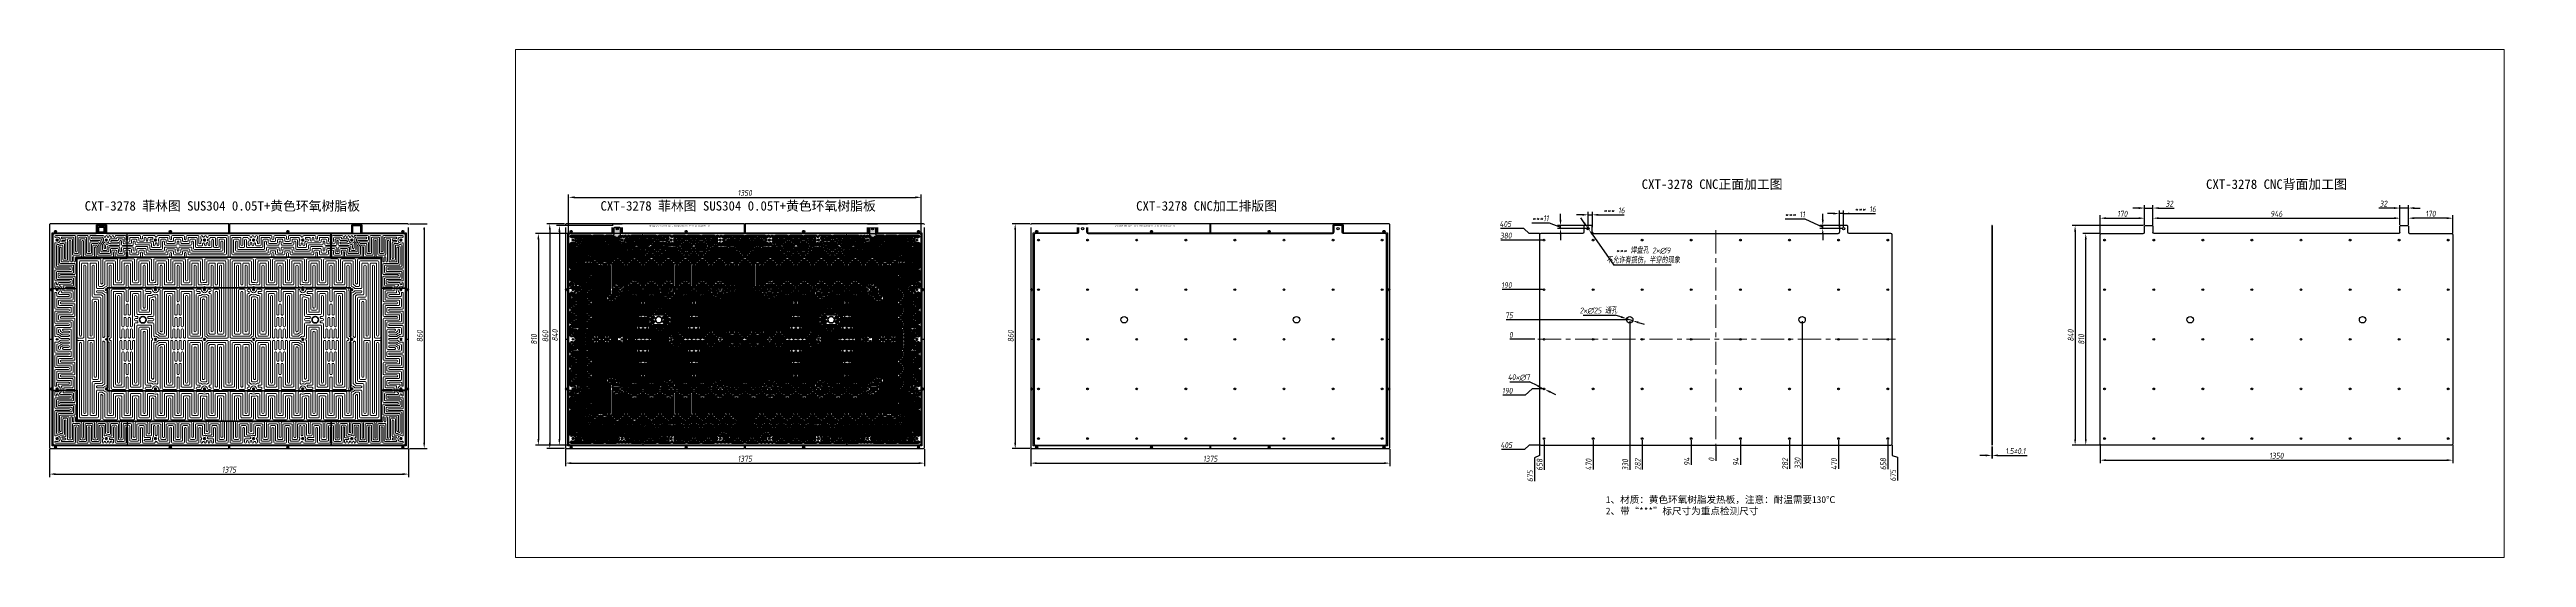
# Model space of a CAD drawing. Header units: millimetres. Extents: x -5937 to 68925, y -3068 to 5300.
# Drawn here: x 59441 to 68925, y 3356 to 5300 of the extents above; entities that cross this region are included whole.
import ezdxf

# ---------------------------------------------------------------- set-up
doc = ezdxf.new("R2010")
doc.units = ezdxf.units.MM
doc.header["$LTSCALE"] = 7
doc.header["$PDSIZE"] = -1
doc.linetypes.add('CENTERX2', pattern=[20.32, 12.7, -2.54, 2.54, -2.54])
for name, color, linetype, lineweight in [('中心线', 1, 'CENTERX2', 9), ('参照', 6, 'Continuous', 9), ('填充', 3, 'Continuous', 9), ('文字层', 5, 'Continuous', 25), ('标注层', 5, 'Continuous', 25)]:
    doc.layers.add(name, color=color, linetype=linetype, lineweight=lineweight)
for name, color, linetype in [('发热丝', 3, 'Continuous'), ('发热分区', 20, 'Continuous'), ('菲林', 21, 'Continuous')]:
    doc.layers.add(name, color=color, linetype=linetype)
doc.styles.add('宋体', font='simsun.ttf')
doc.styles.add('斜仿宋', font='tssdeng.shx', dxfattribs={"width": 0.8, "oblique": 8, "bigfont": 'tssdchn.shx'})
doc.dimstyles.new('YanXiu', dxfattribs={"dimtxt": 22.5778, "dimasz": 22.5778, "dimexe": 11.2889, "dimexo": 5.64445, "dimgap": 5.64445, "dimtad": 1, "dimtoh": 1, "dimzin": 9, "dimdsep": 46, "dimtxsty": '斜仿宋', "dimcen": 22.5778, "dimazin": 2, "dimtfac": 1, "dimtmove": 0, "dimatfit": 3, "dimfxl": 1, "dimarcsym": 1})

# ---------------------------------------------------------------- blocks, each defined once
blk = doc.blocks.new('*D81')
at = {"color": 0, "lineweight": -2}
for p, q in [((60818.3, 4633.1), (60886.5, 4633.1)), ((60875.2, 4610.5), (60875.2, 3795.6)), ((60818.3, 3773.1), (60886.5, 3773.1))]:
    blk.add_line(p, q, dxfattribs=at)
at = {"color": 0}
for points in [[(60879, 4610.5), (60871.5, 4610.5), (60875.2, 4633.1)], [(60871.5, 3795.6), (60879, 3795.6), (60875.2, 3773.1)]]:
    blk.add_solid(points, dxfattribs=at)
at = {"layer": 'Defpoints', "color": 0}
for p in [(60812.7, 4633.1), (60812.7, 3773.1), (60875.2, 3773.1)]:
    blk.add_point(p, dxfattribs=at)
at = {"color": 0, "insert": (60858.3, 4203.1), "char_height": 22.58, "attachment_point": 5, "rotation": 90, "style": '斜仿宋'}
blk.add_mtext('860', dxfattribs=at)
blk = doc.blocks.new('*D82')
at = {"color": 0, "lineweight": -2}
for p, q in [((59440.7, 3770.4), (59440.7, 3663.9)), ((60815.7, 3770.4), (60815.7, 3663.9)), ((59463.2, 3675.2), (60793.1, 3675.2))]:
    blk.add_line(p, q, dxfattribs=at)
at = {"color": 0}
for points in [[(59463.2, 3679), (59463.2, 3671.5), (59440.7, 3675.2)], [(60793.1, 3671.5), (60793.1, 3679), (60815.7, 3675.2)]]:
    blk.add_solid(points, dxfattribs=at)
at = {"layer": 'Defpoints', "color": 0}
for p in [(59440.7, 3776.1), (60815.7, 3776.1), (60815.7, 3675.2)]:
    blk.add_point(p, dxfattribs=at)
at = {"color": 0, "insert": (60128.2, 3692.2), "char_height": 22.58, "attachment_point": 5, "style": '斜仿宋'}
blk.add_mtext('1375', dxfattribs=at)
blk = doc.blocks.new('*D83')
at = {"color": 0, "lineweight": -2}
for p, q in [((61415.6, 3770.4), (61415.6, 3705.9)), ((61438.2, 3717.2), (62768, 3717.2)), ((62790.6, 3770.4), (62790.6, 3705.9))]:
    blk.add_line(p, q, dxfattribs=at)
at = {"color": 0}
for points in [[(61438.2, 3720.9), (61438.2, 3713.4), (61415.6, 3717.2)], [(62768, 3713.4), (62768, 3720.9), (62790.6, 3717.2)]]:
    blk.add_solid(points, dxfattribs=at)
at = {"layer": 'Defpoints', "color": 0}
for p in [(61415.6, 3776.1), (62790.6, 3776.1), (62790.6, 3717.2)]:
    blk.add_point(p, dxfattribs=at)
at = {"color": 0, "insert": (62103.1, 3734.1), "char_height": 22.58, "attachment_point": 5, "style": '斜仿宋'}
blk.add_mtext('1375', dxfattribs=at)
blk = doc.blocks.new('*D84')
at = {"color": 0, "lineweight": -2}
for p, q in [((61413, 4633.1), (61344.7, 4633.1)), ((61356, 4610.5), (61356, 3795.6)), ((61413, 3773.1), (61344.7, 3773.1))]:
    blk.add_line(p, q, dxfattribs=at)
at = {"color": 0}
for points in [[(61359.8, 4610.5), (61352.3, 4610.5), (61356, 4633.1)], [(61352.3, 3795.6), (61359.8, 3795.6), (61356, 3773.1)]]:
    blk.add_solid(points, dxfattribs=at)
at = {"layer": 'Defpoints', "color": 0}
for p in [(61418.6, 4633.1), (61356, 3773.1), (61418.6, 3773.1)]:
    blk.add_point(p, dxfattribs=at)
at = {"color": 0, "insert": (61339.1, 4203.1), "char_height": 22.58, "attachment_point": 5, "rotation": 90, "style": '斜仿宋'}
blk.add_mtext('860', dxfattribs=at)
blk = doc.blocks.new('*D85')
at = {"layer": 'Defpoints', "color": 0}
for p in [(63197.7, 3776.1), (64572.7, 3776.1), (64572.7, 3717.2)]:
    blk.add_point(p, dxfattribs=at)
at = {"layer": '标注层', "color": 0, "lineweight": -2}
for p, q in [((63197.7, 3770.4), (63197.7, 3705.9)), ((63220.3, 3717.2), (64550.2, 3717.2)), ((64572.7, 3770.4), (64572.7, 3705.9))]:
    blk.add_line(p, q, dxfattribs=at)
at = {"layer": '标注层', "color": 0}
for points in [[(63220.3, 3720.9), (63220.3, 3713.4), (63197.7, 3717.2)], [(64550.2, 3713.4), (64550.2, 3720.9), (64572.7, 3717.2)]]:
    blk.add_solid(points, dxfattribs=at)
at = {"layer": '标注层', "color": 0, "insert": (63885.2, 3734.1), "char_height": 22.58, "attachment_point": 5, "style": '斜仿宋'}
blk.add_mtext('1375', dxfattribs=at)
blk = doc.blocks.new('*D86')
at = {"layer": 'Defpoints', "color": 0}
for p in [(63200.7, 4633.1), (63138.2, 3773.1), (63200.7, 3773.1)]:
    blk.add_point(p, dxfattribs=at)
at = {"layer": '标注层', "color": 0, "lineweight": -2}
for p, q in [((63195.1, 4633.1), (63126.9, 4633.1)), ((63138.2, 4610.5), (63138.2, 3795.6)), ((63195.1, 3773.1), (63126.9, 3773.1))]:
    blk.add_line(p, q, dxfattribs=at)
at = {"layer": '标注层', "color": 0}
for points in [[(63141.9, 4610.5), (63134.4, 4610.5), (63138.2, 4633.1)], [(63134.4, 3795.6), (63141.9, 3795.6), (63138.2, 3773.1)]]:
    blk.add_solid(points, dxfattribs=at)
at = {"layer": '标注层', "color": 0, "insert": (63121.2, 4203.1), "char_height": 22.58, "attachment_point": 5, "rotation": 90, "style": '斜仿宋'}
blk.add_mtext('860', dxfattribs=at)
blk = doc.blocks.new('*D87')
at = {"layer": 'Defpoints', "color": 0}
for p in [(67292.3, 3791.1), (68642.3, 3791.1), (68642.3, 3728.5)]:
    blk.add_point(p, dxfattribs=at)
at = {"layer": '填充', "color": 0, "lineweight": -2}
for p, q in [((67292.3, 3785.4), (67292.3, 3717.2)), ((67314.9, 3728.5), (68619.7, 3728.5)), ((68642.3, 3785.4), (68642.3, 3717.2))]:
    blk.add_line(p, q, dxfattribs=at)
at = {"layer": '填充', "color": 0}
for points in [[(67314.9, 3732.3), (67314.9, 3724.8), (67292.3, 3728.5)], [(68619.7, 3724.8), (68619.7, 3732.3), (68642.3, 3728.5)]]:
    blk.add_solid(points, dxfattribs=at)
at = {"layer": '填充', "color": 0, "insert": (67967.3, 3745.5), "char_height": 22.58, "attachment_point": 5, "style": '斜仿宋'}
blk.add_mtext('1350', dxfattribs=at)
blk = doc.blocks.new('*D88')
at = {"layer": 'Defpoints', "color": 0}
for p in [(67237.2, 4596.1), (67297.3, 4596.1), (67297.3, 3786.1)]:
    blk.add_point(p, dxfattribs=at)
at = {"layer": '填充', "color": 0, "lineweight": -2}
for p, q in [((67291.7, 4596.1), (67225.9, 4596.1)), ((67237.2, 3808.6), (67237.2, 4573.5)), ((67291.7, 3786.1), (67225.9, 3786.1))]:
    blk.add_line(p, q, dxfattribs=at)
at = {"layer": '填充', "color": 0}
for points in [[(67241, 4573.5), (67233.5, 4573.5), (67237.2, 4596.1)], [(67233.5, 3808.6), (67241, 3808.6), (67237.2, 3786.1)]]:
    blk.add_solid(points, dxfattribs=at)
at = {"layer": '填充', "color": 0, "insert": (67220.3, 4191.1), "char_height": 22.58, "attachment_point": 5, "rotation": 90, "style": '斜仿宋'}
blk.add_mtext('810', dxfattribs=at)
blk = doc.blocks.new('*D89')
at = {"layer": 'Defpoints', "color": 0}
for p in [(67464.3, 4626.1), (67196.5, 3786.1), (67297.3, 3786.1)]:
    blk.add_point(p, dxfattribs=at)
at = {"layer": '填充', "color": 0, "lineweight": -2}
for p, q in [((67458.7, 4626.1), (67185.2, 4626.1)), ((67196.5, 4603.5), (67196.5, 3808.6)), ((67291.7, 3786.1), (67185.2, 3786.1))]:
    blk.add_line(p, q, dxfattribs=at)
at = {"layer": '填充', "color": 0}
for points in [[(67200.2, 4603.5), (67192.7, 4603.5), (67196.5, 4626.1)], [(67192.7, 3808.6), (67200.2, 3808.6), (67196.5, 3786.1)]]:
    blk.add_solid(points, dxfattribs=at)
at = {"layer": '填充', "color": 0, "insert": (67179.5, 4206.1), "char_height": 22.58, "attachment_point": 5, "rotation": 90, "style": '斜仿宋'}
blk.add_mtext('840', dxfattribs=at)
blk = doc.blocks.new('*D90')
at = {"layer": 'Defpoints', "color": 0}
for p in [(67462.3, 4654.6), (67292.3, 4591.1), (67462.3, 4624.1)]:
    blk.add_point(p, dxfattribs=at)
at = {"layer": '填充', "color": 0, "lineweight": -2}
for p, q in [((67292.3, 4596.7), (67292.3, 4665.9)), ((67314.9, 4654.6), (67439.7, 4654.6)), ((67462.3, 4629.7), (67462.3, 4665.9))]:
    blk.add_line(p, q, dxfattribs=at)
at = {"layer": '填充', "color": 0}
for points in [[(67314.9, 4658.4), (67314.9, 4650.9), (67292.3, 4654.6)], [(67439.7, 4650.9), (67439.7, 4658.4), (67462.3, 4654.6)]]:
    blk.add_solid(points, dxfattribs=at)
at = {"layer": '填充', "color": 0, "insert": (67377.3, 4671.6), "char_height": 22.58, "attachment_point": 5, "style": '斜仿宋'}
blk.add_mtext('170', dxfattribs=at)
blk = doc.blocks.new('*D91')
at = {"layer": 'Defpoints', "color": 0}
for p in [(67494.3, 4693.4), (67462.3, 4624.1), (67494.3, 4624.1)]:
    blk.add_point(p, dxfattribs=at)
at = {"layer": '填充', "color": 0, "lineweight": -2}
for p, q in [((67439.7, 4693.4), (67417.1, 4693.4)), ((67462.3, 4629.7), (67462.3, 4704.7)), ((67462.3, 4693.4), (67494.3, 4693.4)), ((67494.3, 4629.7), (67494.3, 4704.7)), ((67516.9, 4693.4), (67575.3, 4693.4))]:
    blk.add_line(p, q, dxfattribs=at)
at = {"layer": '填充', "color": 0}
for points in [[(67439.7, 4689.6), (67439.7, 4697.2), (67462.3, 4693.4)], [(67516.9, 4697.2), (67516.9, 4689.6), (67494.3, 4693.4)]]:
    blk.add_solid(points, dxfattribs=at)
at = {"layer": '填充', "color": 0, "insert": (67557.4, 4710.3), "char_height": 22.58, "attachment_point": 5, "style": '斜仿宋'}
blk.add_mtext('32', dxfattribs=at)
blk = doc.blocks.new('*D92')
at = {"layer": 'Defpoints', "color": 0}
for p in [(68440.3, 4654.6), (67494.3, 4624.1), (68440.3, 4624.1)]:
    blk.add_point(p, dxfattribs=at)
at = {"layer": '填充', "color": 0, "lineweight": -2}
for p, q in [((67494.3, 4629.7), (67494.3, 4665.9)), ((67516.9, 4654.6), (68417.7, 4654.6)), ((68440.3, 4629.7), (68440.3, 4665.9))]:
    blk.add_line(p, q, dxfattribs=at)
at = {"layer": '填充', "color": 0}
for points in [[(67516.9, 4658.4), (67516.9, 4650.9), (67494.3, 4654.6)], [(68417.7, 4650.9), (68417.7, 4658.4), (68440.3, 4654.6)]]:
    blk.add_solid(points, dxfattribs=at)
at = {"layer": '填充', "color": 0, "insert": (67967.3, 4671.6), "char_height": 22.58, "attachment_point": 5, "style": '斜仿宋'}
blk.add_mtext('946', dxfattribs=at)
blk = doc.blocks.new('*D93')
at = {"layer": 'Defpoints', "color": 0}
for p in [(68440.3, 4693.4), (68440.3, 4624.1), (68472.3, 4624.1)]:
    blk.add_point(p, dxfattribs=at)
at = {"layer": '填充', "color": 0, "lineweight": -2}
for p, q in [((68417.7, 4693.4), (68359.3, 4693.4)), ((68440.3, 4629.7), (68440.3, 4704.7)), ((68472.3, 4693.4), (68440.3, 4693.4)), ((68472.3, 4629.7), (68472.3, 4704.7)), ((68494.9, 4693.4), (68517.5, 4693.4))]:
    blk.add_line(p, q, dxfattribs=at)
at = {"layer": '填充', "color": 0}
for points in [[(68417.7, 4689.6), (68417.7, 4697.2), (68440.3, 4693.4)], [(68494.9, 4697.2), (68494.9, 4689.6), (68472.3, 4693.4)]]:
    blk.add_solid(points, dxfattribs=at)
at = {"layer": '填充', "color": 0, "insert": (68377.2, 4710.3), "char_height": 22.58, "attachment_point": 5, "style": '斜仿宋'}
blk.add_mtext('32', dxfattribs=at)
blk = doc.blocks.new('*D94')
at = {"layer": 'Defpoints', "color": 0}
for p in [(68472.3, 4654.6), (68472.3, 4624.1), (68642.3, 4591.1)]:
    blk.add_point(p, dxfattribs=at)
at = {"layer": '填充', "color": 0, "lineweight": -2}
for p, q in [((68472.3, 4629.7), (68472.3, 4665.9)), ((68619.7, 4654.6), (68494.9, 4654.6)), ((68642.3, 4596.7), (68642.3, 4665.9))]:
    blk.add_line(p, q, dxfattribs=at)
at = {"layer": '填充', "color": 0}
for points in [[(68494.9, 4658.4), (68494.9, 4650.9), (68472.3, 4654.6)], [(68619.7, 4650.9), (68619.7, 4658.4), (68642.3, 4654.6)]]:
    blk.add_solid(points, dxfattribs=at)
at = {"layer": '填充', "color": 0, "insert": (68557.3, 4671.6), "char_height": 22.58, "attachment_point": 5, "style": '斜仿宋'}
blk.add_mtext('170', dxfattribs=at)
blk = doc.blocks.new('*D95')
at = {"layer": 'Defpoints', "color": 0}
for p in [(65479, 4269.9), (65502.8, 4262.3)]:
    blk.add_point(p, dxfattribs=at)
at = {"layer": '填充', "color": 0, "lineweight": -2}
for p, q in [((65312.9, 4283.6), (65435.7, 4283.6)), ((65457.5, 4276.7), (65435.7, 4283.6)), ((65502.8, 4262.3), (65479, 4269.9)), ((65524.3, 4255.4), (65545.8, 4248.5))]:
    blk.add_line(p, q, dxfattribs=at)
at = {"layer": '填充', "color": 0}
for points in [[(65456.3, 4273.1), (65458.6, 4280.3), (65479, 4269.9)], [(65525.4, 4259), (65523.1, 4251.8), (65502.8, 4262.3)]]:
    blk.add_solid(points, dxfattribs=at)
at = {"layer": '填充', "color": 0, "insert": (65371.5, 4300.6), "char_height": 22.58, "attachment_point": 5, "style": '斜仿宋'}
blk.add_mtext('2×∅25 通孔', dxfattribs=at)
blk = doc.blocks.new('*D96')
at = {"layer": 'Defpoints', "color": 0}
for p in [(65159.7, 4002.6), (65166, 3999.5)]:
    blk.add_point(p, dxfattribs=at)
at = {"layer": '填充', "color": 0, "lineweight": -2}
for p, q in [((65031.4, 4028.2), (65107.6, 4028.2)), ((65139.5, 4012.5), (65107.6, 4028.2)), ((65166, 3999.5), (65159.7, 4002.6)), ((65186.3, 3989.6), (65206.5, 3979.6))]:
    blk.add_line(p, q, dxfattribs=at)
at = {"layer": '填充', "color": 0}
for points in [[(65137.8, 4009.2), (65141.1, 4015.9), (65159.7, 4002.6)], [(65187.9, 3992.9), (65184.6, 3986.2), (65166, 3999.5)]]:
    blk.add_solid(points, dxfattribs=at)
at = {"layer": '填充', "color": 0, "insert": (65066.7, 4045.1), "char_height": 22.58, "attachment_point": 5, "style": '斜仿宋'}
blk.add_mtext('40×∅7', dxfattribs=at)
blk = doc.blocks.new('*D97')
at = {"layer": 'Defpoints', "color": 0}
for p in [(65820.9, 4191.1), (65820.9, 3786.1), (65820.9, 3741.7)]:
    blk.add_point(p, dxfattribs=at)
at = {"layer": '填充', "color": 0, "lineweight": -2}
blk.add_line((65820.9, 3780.4), (65820.9, 3725.9), dxfattribs=at)
at = {"layer": '填充', "color": 0, "insert": (65803.9, 3731), "char_height": 22.6, "attachment_point": 5, "rotation": 90, "style": '斜仿宋'}
blk.add_mtext('0', dxfattribs=at)
blk = doc.blocks.new('*D98')
at = {"layer": 'Defpoints', "color": 0}
for p in [(65820.9, 4191.1), (65726.9, 3811.1), (65726.9, 3740.5)]:
    blk.add_point(p, dxfattribs=at)
at = {"layer": '填充', "color": 0, "lineweight": -2}
blk.add_line((65726.9, 3805.4), (65726.9, 3710.7), dxfattribs=at)
at = {"layer": '填充', "color": 0, "insert": (65709.9, 3722.8), "char_height": 22.58, "attachment_point": 5, "rotation": 90, "style": '斜仿宋'}
blk.add_mtext('94', dxfattribs=at)
blk = doc.blocks.new('*D99')
at = {"layer": 'Defpoints', "color": 0}
for p in [(65820.9, 4191.1), (65538.9, 3811.1), (65538.9, 3737.9)]:
    blk.add_point(p, dxfattribs=at)
at = {"layer": '填充', "color": 0, "lineweight": -2}
blk.add_line((65538.9, 3805.4), (65538.9, 3693.4), dxfattribs=at)
at = {"layer": '填充', "color": 0, "insert": (65521.9, 3712.8), "char_height": 22.58, "attachment_point": 5, "rotation": 90, "style": '斜仿宋'}
blk.add_mtext('282', dxfattribs=at)
blk = doc.blocks.new('*D100')
at = {"layer": 'Defpoints', "color": 0}
for p in [(65820.9, 4191.1), (65350.9, 3811.1), (65350.9, 3736.8)]:
    blk.add_point(p, dxfattribs=at)
at = {"layer": '填充', "color": 0, "lineweight": -2}
blk.add_line((65350.9, 3805.4), (65350.9, 3693), dxfattribs=at)
at = {"layer": '填充', "color": 0, "insert": (65333.9, 3712.1), "char_height": 22.58, "attachment_point": 5, "rotation": 90, "style": '斜仿宋'}
blk.add_mtext('470', dxfattribs=at)
blk = doc.blocks.new('*D101')
at = {"layer": 'Defpoints', "color": 0}
for p in [(65820.9, 4191.1), (65162.9, 3811.1), (65162.9, 3735.8)]:
    blk.add_point(p, dxfattribs=at)
at = {"layer": '填充', "color": 0, "lineweight": -2}
blk.add_line((65162.9, 3805.4), (65162.9, 3692), dxfattribs=at)
at = {"layer": '填充', "color": 0, "insert": (65145.9, 3711.1), "char_height": 22.58, "attachment_point": 5, "rotation": 90, "style": '斜仿宋'}
blk.add_mtext('658', dxfattribs=at)
blk = doc.blocks.new('*D102')
at = {"layer": 'Defpoints', "color": 0}
for p in [(65820.9, 4191.1), (65145.9, 3791.1), (65126.8, 3692.1)]:
    blk.add_point(p, dxfattribs=at)
at = {"layer": '填充', "color": 0, "lineweight": -2}
for p, q in [((65145.9, 3745.9), (65126.8, 3737.2)), ((65126.8, 3737.2), (65126.8, 3648.6)), ((65145.9, 3785.4), (65145.9, 3745.9))]:
    blk.add_line(p, q, dxfattribs=at)
at = {"layer": '填充', "color": 0, "insert": (65109.9, 3667.5), "char_height": 22.58, "attachment_point": 5, "rotation": 90, "style": '斜仿宋'}
blk.add_mtext('675', dxfattribs=at)
blk = doc.blocks.new('*D103')
at = {"layer": 'Defpoints', "color": 0}
for p in [(65820.9, 4191.1), (65914.9, 3811.1), (65914.9, 3739.9)]:
    blk.add_point(p, dxfattribs=at)
at = {"layer": '填充', "color": 0, "lineweight": -2}
blk.add_line((65914.9, 3805.4), (65914.9, 3710.1), dxfattribs=at)
at = {"layer": '填充', "color": 0, "insert": (65897.9, 3722.2), "char_height": 22.58, "attachment_point": 5, "rotation": 90, "style": '斜仿宋'}
blk.add_mtext('94', dxfattribs=at)
blk = doc.blocks.new('*D104')
at = {"layer": 'Defpoints', "color": 0}
for p in [(65820.9, 4191.1), (66102.9, 3811.1), (66102.9, 3739.6)]:
    blk.add_point(p, dxfattribs=at)
at = {"layer": '填充', "color": 0, "lineweight": -2}
blk.add_line((66102.9, 3805.4), (66102.9, 3695), dxfattribs=at)
at = {"layer": '填充', "color": 0, "insert": (66085.9, 3714.5), "char_height": 22.58, "attachment_point": 5, "rotation": 90, "style": '斜仿宋'}
blk.add_mtext('282', dxfattribs=at)
blk = doc.blocks.new('*D105')
at = {"layer": 'Defpoints', "color": 0}
for p in [(65820.9, 4191.1), (66290.9, 3811.1), (66290.9, 3738.5)]:
    blk.add_point(p, dxfattribs=at)
at = {"layer": '填充', "color": 0, "lineweight": -2}
blk.add_line((66290.9, 3805.4), (66290.9, 3694.8), dxfattribs=at)
at = {"layer": '填充', "color": 0, "insert": (66273.9, 3713.8), "char_height": 22.58, "attachment_point": 5, "rotation": 90, "style": '斜仿宋'}
blk.add_mtext('470', dxfattribs=at)
blk = doc.blocks.new('*D106')
at = {"layer": 'Defpoints', "color": 0}
for p in [(65820.9, 4191.1), (66478.9, 3811.1), (66478.9, 3738.3)]:
    blk.add_point(p, dxfattribs=at)
at = {"layer": '填充', "color": 0, "lineweight": -2}
blk.add_line((66478.9, 3805.4), (66478.9, 3694.5), dxfattribs=at)
at = {"layer": '填充', "color": 0, "insert": (66461.9, 3713.6), "char_height": 22.58, "attachment_point": 5, "rotation": 90, "style": '斜仿宋'}
blk.add_mtext('658', dxfattribs=at)
blk = doc.blocks.new('*D107')
at = {"layer": 'Defpoints', "color": 0}
for p in [(65820.9, 4191.1), (66495.9, 3791.1), (66516.5, 3694.5)]:
    blk.add_point(p, dxfattribs=at)
at = {"layer": '填充', "color": 0, "lineweight": -2}
for p, q in [((66495.9, 3785.4), (66495.9, 3745.9)), ((66495.9, 3745.9), (66516.5, 3739.6)), ((66516.5, 3739.6), (66516.5, 3651))]:
    blk.add_line(p, q, dxfattribs=at)
at = {"layer": '填充', "color": 0, "insert": (66499.6, 3669.9), "char_height": 22.58, "attachment_point": 5, "rotation": 90, "style": '斜仿宋'}
blk.add_mtext('675', dxfattribs=at)
blk = doc.blocks.new('*D108')
at = {"layer": 'Defpoints', "color": 0}
for p in [(65047.1, 4191.1), (65133.2, 4191.1), (65820.9, 4191.1)]:
    blk.add_point(p, dxfattribs=at)
at = {"layer": '填充', "color": 0, "lineweight": -2}
blk.add_line((65127.5, 4191.1), (65031.4, 4191.1), dxfattribs=at)
at = {"layer": '填充', "color": 0, "insert": (65036.4, 4208), "char_height": 22.6, "attachment_point": 5, "style": '斜仿宋'}
blk.add_mtext('0', dxfattribs=at)
blk = doc.blocks.new('*D109')
at = {"layer": 'Defpoints', "color": 0}
for p in [(65820.9, 4191.1), (65162.9, 4001.1), (65045.1, 3977.2)]:
    blk.add_point(p, dxfattribs=at)
at = {"layer": '填充', "color": 0, "lineweight": -2}
for p, q in [((65117.7, 4001.1), (65090.3, 3977.2)), ((65157.2, 4001.1), (65117.7, 4001.1)), ((65090.3, 3977.2), (65005.3, 3977.2))]:
    blk.add_line(p, q, dxfattribs=at)
at = {"layer": '填充', "color": 0, "insert": (65022.4, 3994.1), "char_height": 22.58, "attachment_point": 5, "style": '斜仿宋'}
blk.add_mtext('190', dxfattribs=at)
blk = doc.blocks.new('*D110')
at = {"layer": 'Defpoints', "color": 0}
for p in [(65820.9, 4191.1), (65043.3, 3769.4), (65150.9, 3786.1)]:
    blk.add_point(p, dxfattribs=at)
at = {"layer": '填充', "color": 0, "lineweight": -2}
for p, q in [((65088.5, 3769.4), (64999.9, 3769.4)), ((65105.7, 3786.1), (65088.5, 3769.4)), ((65145.2, 3786.1), (65105.7, 3786.1))]:
    blk.add_line(p, q, dxfattribs=at)
at = {"layer": '填充', "color": 0, "insert": (65018.8, 3786.3), "char_height": 22.58, "attachment_point": 5, "style": '斜仿宋'}
blk.add_mtext('405', dxfattribs=at)
blk = doc.blocks.new('*D111')
at = {"layer": 'Defpoints', "color": 0}
for p in [(65042, 4381.1), (65162.9, 4381.1), (65820.9, 4191.1)]:
    blk.add_point(p, dxfattribs=at)
at = {"layer": '填充', "color": 0, "lineweight": -2}
blk.add_line((65157.2, 4381.1), (65002.2, 4381.1), dxfattribs=at)
at = {"layer": '填充', "color": 0, "insert": (65019.3, 4398), "char_height": 22.58, "attachment_point": 5, "style": '斜仿宋'}
blk.add_mtext('190', dxfattribs=at)
blk = doc.blocks.new('*D112')
at = {"layer": 'Defpoints', "color": 0}
for p in [(65046.1, 4266.1), (65490.9, 4266.1), (65820.9, 4191.1)]:
    blk.add_point(p, dxfattribs=at)
at = {"layer": '填充', "color": 0, "lineweight": -2}
blk.add_line((65485.2, 4266.1), (65018.2, 4266.1), dxfattribs=at)
at = {"layer": '填充', "color": 0, "insert": (65029.3, 4283), "char_height": 22.58, "attachment_point": 5, "style": '斜仿宋'}
blk.add_mtext('75', dxfattribs=at)
blk = doc.blocks.new('*D113')
at = {"layer": 'Defpoints', "color": 0}
for p in [(65490.9, 4266.1), (65820.9, 4191.1), (65490.9, 3736)]:
    blk.add_point(p, dxfattribs=at)
at = {"layer": '填充', "color": 0, "lineweight": -2}
blk.add_line((65490.9, 4260.4), (65490.9, 3691.9), dxfattribs=at)
at = {"layer": '填充', "color": 0, "insert": (65473.9, 3711.1), "char_height": 22.58, "attachment_point": 5, "rotation": 90, "style": '斜仿宋'}
blk.add_mtext('330', dxfattribs=at)
blk = doc.blocks.new('*D114')
at = {"layer": 'Defpoints', "color": 0}
for p in [(65820.9, 4191.1), (66150.9, 4266.1), (66150.9, 3741.5)]:
    blk.add_point(p, dxfattribs=at)
at = {"layer": '填充', "color": 0, "lineweight": -2}
blk.add_line((66150.9, 4260.4), (66150.9, 3697.4), dxfattribs=at)
at = {"layer": '填充', "color": 0, "insert": (66133.9, 3716.6), "char_height": 22.58, "attachment_point": 5, "rotation": 90, "style": '斜仿宋'}
blk.add_mtext('330', dxfattribs=at)
blk = doc.blocks.new('*D115')
at = {"layer": 'Defpoints', "color": 0}
for p in [(65041.7, 4571.1), (65162.9, 4571.1), (65820.9, 4191.1)]:
    blk.add_point(p, dxfattribs=at)
at = {"layer": '填充', "color": 0, "lineweight": -2}
blk.add_line((65157.2, 4571.1), (64997.6, 4571.1), dxfattribs=at)
at = {"layer": '填充', "color": 0, "insert": (65016.8, 4588), "char_height": 22.58, "attachment_point": 5, "style": '斜仿宋'}
blk.add_mtext('380', dxfattribs=at)
blk = doc.blocks.new('*D116')
at = {"layer": 'Defpoints', "color": 0}
for p in [(65039.8, 4615.6), (65150.9, 4596.1), (65820.9, 4191.1)]:
    blk.add_point(p, dxfattribs=at)
at = {"layer": '填充', "color": 0, "lineweight": -2}
for p, q in [((65085, 4615.6), (64996.3, 4615.6)), ((65105.7, 4596.1), (65085, 4615.6)), ((65145.2, 4596.1), (65105.7, 4596.1))]:
    blk.add_line(p, q, dxfattribs=at)
at = {"layer": '填充', "color": 0, "insert": (65015.3, 4632.5), "char_height": 22.58, "attachment_point": 5, "style": '斜仿宋'}
blk.add_mtext('405', dxfattribs=at)
blk = doc.blocks.new('*D117')
at = {"layer": 'Defpoints', "color": 0}
for p in [(65347.9, 4667.5), (65331.9, 4615.1), (65347.9, 4615.1)]:
    blk.add_point(p, dxfattribs=at)
at = {"layer": '填充', "color": 0, "lineweight": -2}
for p, q in [((65309.3, 4667.5), (65286.7, 4667.5)), ((65331.9, 4620.7), (65331.9, 4678.8)), ((65331.9, 4667.5), (65347.9, 4667.5)), ((65347.9, 4620.7), (65347.9, 4678.8)), ((65370.5, 4667.5), (65469.7, 4667.5))]:
    blk.add_line(p, q, dxfattribs=at)
at = {"layer": '填充', "color": 0}
for points in [[(65309.3, 4663.8), (65309.3, 4671.3), (65331.9, 4667.5)], [(65370.5, 4671.3), (65370.5, 4663.8), (65347.9, 4667.5)]]:
    blk.add_solid(points, dxfattribs=at)
at = {"layer": '填充', "color": 0, "insert": (65431.4, 4684.5), "char_height": 22.58, "attachment_point": 5, "style": '斜仿宋'}
blk.add_mtext('*** 16', dxfattribs=at)
blk = doc.blocks.new('*D118')
at = {"layer": 'Defpoints', "color": 0}
for p in [(65226.1, 4626.1), (65331.9, 4626.1), (65331.9, 4615.1)]:
    blk.add_point(p, dxfattribs=at)
at = {"layer": '填充', "color": 0, "lineweight": -2}
for p, q in [((65226.1, 4648.6), (65226.1, 4671.2)), ((65116.2, 4637.2), (65182.1, 4637.2)), ((65182.1, 4637.2), (65226.1, 4620.6)), ((65326.2, 4626.1), (65214.8, 4626.1)), ((65326.2, 4615.1), (65214.8, 4615.1)), ((65226.1, 4615.1), (65226.1, 4626.1)), ((65226.1, 4592.5), (65226.1, 4569.9))]:
    blk.add_line(p, q, dxfattribs=at)
at = {"layer": '填充', "color": 0}
for points in [[(65222.3, 4648.6), (65229.8, 4648.6), (65226.1, 4626.1)], [(65229.8, 4592.5), (65222.3, 4592.5), (65226.1, 4615.1)]]:
    blk.add_solid(points, dxfattribs=at)
at = {"layer": '填充', "color": 0, "insert": (65149.2, 4654.2), "char_height": 22.578, "attachment_point": 5, "style": '斜仿宋'}
blk.add_mtext('{\\Ftssdeng.shx,tssdchn.shx;***}11 ', dxfattribs=at)
blk = doc.blocks.new('*D119')
at = {"layer": 'Defpoints', "color": 0}
for p in [(66293.9, 4672.3), (66293.9, 4615.1), (66309.9, 4615.1)]:
    blk.add_point(p, dxfattribs=at)
at = {"layer": '填充', "color": 0, "lineweight": -2}
for p, q in [((66271.3, 4672.3), (66248.7, 4672.3)), ((66293.9, 4620.7), (66293.9, 4683.6)), ((66309.9, 4672.3), (66293.9, 4672.3)), ((66309.9, 4620.7), (66309.9, 4683.6)), ((66309.9, 4672.3), (66431.7, 4672.3))]:
    blk.add_line(p, q, dxfattribs=at)
at = {"layer": '填充', "color": 0}
for points in [[(66271.3, 4668.6), (66271.3, 4676.1), (66293.9, 4672.3)], [(66332.5, 4676.1), (66332.5, 4668.6), (66309.9, 4672.3)]]:
    blk.add_solid(points, dxfattribs=at)
at = {"layer": '填充', "color": 0, "insert": (66393.4, 4689.3), "char_height": 22.58, "attachment_point": 5, "style": '斜仿宋'}
blk.add_mtext('*** 16', dxfattribs=at)
blk = doc.blocks.new('*D120')
at = {"layer": 'Defpoints', "color": 0}
for p in [(66230.2, 4626.1), (66309.9, 4626.1), (66309.9, 4615.1)]:
    blk.add_point(p, dxfattribs=at)
at = {"layer": '填充', "color": 0, "lineweight": -2}
for p, q in [((66086.3, 4652.1), (66161.2, 4652.1)), ((66161.2, 4652.1), (66230.2, 4620.6)), ((66230.2, 4648.6), (66230.2, 4671.2)), ((66304.2, 4626.1), (66218.9, 4626.1)), ((66304.2, 4615.1), (66218.9, 4615.1)), ((66230.2, 4615.1), (66230.2, 4626.1)), ((66230.2, 4592.5), (66230.2, 4569.9))]:
    blk.add_line(p, q, dxfattribs=at)
at = {"layer": '填充', "color": 0}
for points in [[(66226.4, 4648.6), (66233.9, 4648.6), (66230.2, 4626.1)], [(66233.9, 4592.5), (66226.4, 4592.5), (66230.2, 4615.1)]]:
    blk.add_solid(points, dxfattribs=at)
at = {"layer": '填充', "color": 0, "insert": (66123.7, 4669.1), "char_height": 22.58, "attachment_point": 5, "style": '斜仿宋'}
blk.add_mtext('*** 11', dxfattribs=at)
blk = doc.blocks.new('*D121')
at = {"layer": 'Defpoints', "color": 0}
for p in [(65329.3, 4618.7), (65334.5, 4611.4)]:
    blk.add_point(p, dxfattribs=at)
at = {"layer": '填充', "color": 0, "lineweight": -2}
for p, q in [((65316.4, 4637.3), (65303.4, 4655.8)), ((65329.3, 4618.7), (65334.5, 4611.4)), ((65347.4, 4592.9), (65430.2, 4474.4)), ((65649.5, 4474.4), (65430.2, 4474.4))]:
    blk.add_line(p, q, dxfattribs=at)
at = {"layer": '填充', "color": 0}
for points in [[(65313.3, 4635.1), (65319.4, 4639.4), (65329.3, 4618.7)], [(65350.5, 4595), (65344.3, 4590.7), (65334.5, 4611.4)]]:
    blk.add_solid(points, dxfattribs=at)
at = {"layer": '填充', "color": 0, "insert": (65542.7, 4511.7), "char_height": 22.578, "attachment_point": 5, "style": '斜仿宋'}
blk.add_mtext('*** 焊盘孔 2×∅9\\P{\\C3;不允许有损伤，半穿的现象 } ', dxfattribs=at)
blk = doc.blocks.new('*D122')
at = {"layer": 'Defpoints', "color": 0}
for p in [(66877, 3786.1), (66878.5, 3786.1), (66878.5, 3746.7)]:
    blk.add_point(p, dxfattribs=at)
at = {"layer": '填充', "color": 0, "lineweight": -2}
for p, q in [((66854.4, 3746.7), (66831.8, 3746.7)), ((66877, 3780.4), (66877, 3735.4)), ((66877, 3746.7), (66878.5, 3746.7)), ((66878.5, 3780.4), (66878.5, 3735.4)), ((66901, 3746.7), (67012.5, 3746.7))]:
    blk.add_line(p, q, dxfattribs=at)
at = {"layer": '填充', "color": 0}
for points in [[(66854.4, 3743), (66854.4, 3750.5), (66877, 3746.7)], [(66901, 3750.5), (66901, 3743), (66878.5, 3746.7)]]:
    blk.add_solid(points, dxfattribs=at)
at = {"layer": '填充', "color": 0, "insert": (66968.1, 3763.6), "char_height": 22.58, "attachment_point": 5, "style": '斜仿宋'}
blk.add_mtext('1.5±0.1', dxfattribs=at)
blk = doc.blocks.new('*D124')
at = {"layer": 'Defpoints', "color": 0}
for p in [(62778.1, 4734.4), (61428.1, 4586.9), (62778.1, 4586.9)]:
    blk.add_point(p, dxfattribs=at)
at = {"layer": '填充', "color": 0, "lineweight": -2}
for p, q in [((61428.1, 4592.6), (61428.1, 4745.7)), ((62778.1, 4592.6), (62778.1, 4745.7)), ((61450.7, 4734.4), (62755.5, 4734.4))]:
    blk.add_line(p, q, dxfattribs=at)
at = {"layer": '填充', "color": 0}
for points in [[(61450.7, 4738.2), (61450.7, 4730.6), (61428.1, 4734.4)], [(62755.5, 4730.6), (62755.5, 4738.2), (62778.1, 4734.4)]]:
    blk.add_solid(points, dxfattribs=at)
at = {"layer": '填充', "color": 0, "insert": (62103.1, 4751.3), "char_height": 22.58, "attachment_point": 5, "style": '斜仿宋'}
blk.add_mtext('1350', dxfattribs=at)
blk = doc.blocks.new('*D125')
at = {"layer": 'Defpoints', "color": 0}
for p in [(61604.7, 4626.1), (61392.8, 3786.1), (61604.7, 3786.1)]:
    blk.add_point(p, dxfattribs=at)
at = {"layer": '填充', "color": 0, "lineweight": -2}
for p, q in [((61599, 4626.1), (61381.5, 4626.1)), ((61392.8, 4603.5), (61392.8, 3808.6)), ((61599, 3786.1), (61381.5, 3786.1))]:
    blk.add_line(p, q, dxfattribs=at)
at = {"layer": '填充', "color": 0}
for points in [[(61396.5, 4603.5), (61389, 4603.5), (61392.8, 4626.1)], [(61389, 3808.6), (61396.5, 3808.6), (61392.8, 3786.1)]]:
    blk.add_solid(points, dxfattribs=at)
at = {"layer": '填充', "color": 0, "insert": (61375.9, 4206.1), "char_height": 22.58, "attachment_point": 5, "rotation": 90, "style": '斜仿宋'}
blk.add_mtext('840', dxfattribs=at)
blk = doc.blocks.new('*D126')
at = {"layer": 'Defpoints', "color": 0}
for p in [(61474.4, 4596.1), (61312.4, 3786.1), (61490.3, 3786.1)]:
    blk.add_point(p, dxfattribs=at)
at = {"layer": '填充', "color": 0, "lineweight": -2}
for p, q in [((61468.7, 4596.1), (61301.1, 4596.1)), ((61312.4, 4573.5), (61312.4, 3808.6)), ((61484.6, 3786.1), (61301.1, 3786.1))]:
    blk.add_line(p, q, dxfattribs=at)
at = {"layer": '填充', "color": 0}
for points in [[(61316.1, 4573.5), (61308.6, 4573.5), (61312.4, 4596.1)], [(61308.6, 3808.6), (61316.1, 3808.6), (61312.4, 3786.1)]]:
    blk.add_solid(points, dxfattribs=at)
at = {"layer": '填充', "color": 0, "insert": (61295.5, 4191.1), "char_height": 22.58, "attachment_point": 5, "rotation": 90, "style": '斜仿宋'}
blk.add_mtext('810', dxfattribs=at)

msp = doc.modelspace()

# ---------------------------------------------------------------- hatches: boundary and pattern name
at = {"layer": '填充', "ltscale": 10}
h = msp.add_hatch(color=3, dxfattribs=at)
h.dxf.hatch_style = 1
edge = h.paths.add_edge_path()
edge.add_arc((59463.154, 4604.056), 2.5, -360, 0, ccw=False)
edge = h.paths.add_edge_path(flags=16)
edge.add_arc((59463.154, 4604.056), 1.5, -360, 0, ccw=False)
h = msp.add_hatch(color=3, dxfattribs=at)
h.dxf.hatch_style = 1
edge = h.paths.add_edge_path()
edge.add_arc((59463.154, 4604.056), 0.95, -360, 0, ccw=False)
edge = h.paths.add_edge_path(flags=16)
edge.add_arc((59463.154, 4604.056), 0.55, -360, 0, ccw=False)
h = msp.add_hatch(color=3, dxfattribs=at)
h.dxf.hatch_style = 1
edge = h.paths.add_edge_path()
edge.add_arc((59903.154, 4604.056), 2.5, -360, 0, ccw=False)
edge = h.paths.add_edge_path(flags=16)
edge.add_arc((59903.154, 4604.056), 1.5, -360, 0, ccw=False)
h = msp.add_hatch(color=3, dxfattribs=at)
h.dxf.hatch_style = 1
edge = h.paths.add_edge_path()
edge.add_arc((59903.154, 4604.056), 0.95, -360, 0, ccw=False)
edge = h.paths.add_edge_path(flags=16)
edge.add_arc((59903.154, 4604.056), 0.55, -360, 0, ccw=False)
h = msp.add_hatch(color=3, dxfattribs=at)
h.dxf.hatch_style = 1
edge = h.paths.add_edge_path()
edge.add_arc((60353.154, 4604.056), 2.5, 540, 900)
edge = h.paths.add_edge_path(flags=16)
edge.add_arc((60353.154, 4604.056), 1.5, 540, 900)
h = msp.add_hatch(color=3, dxfattribs=at)
h.dxf.hatch_style = 1
edge = h.paths.add_edge_path()
edge.add_arc((60353.154, 4604.056), 0.95, 540, 900)
edge = h.paths.add_edge_path(flags=16)
edge.add_arc((60353.154, 4604.056), 0.55, 540, 900)
h = msp.add_hatch(color=3, dxfattribs=at)
h.dxf.hatch_style = 1
edge = h.paths.add_edge_path()
edge.add_arc((60793.154, 4604.056), 2.5, 540, 900)
edge = h.paths.add_edge_path(flags=16)
edge.add_arc((60793.154, 4604.056), 1.5, 540, 900)
h = msp.add_hatch(color=3, dxfattribs=at)
h.dxf.hatch_style = 1
edge = h.paths.add_edge_path()
edge.add_arc((60793.154, 4604.056), 0.95, 540, 900)
edge = h.paths.add_edge_path(flags=16)
edge.add_arc((60793.154, 4604.056), 0.55, 540, 900)
h = msp.add_hatch(color=3, dxfattribs=at)
h.dxf.hatch_style = 1
edge = h.paths.add_edge_path()
edge.add_arc((61438.12, 4604.056), 2.5, -360, 0, ccw=False)
edge = h.paths.add_edge_path(flags=16)
edge.add_arc((61438.12, 4604.056), 1.5, -360, 0, ccw=False)
h = msp.add_hatch(color=3, dxfattribs=at)
h.dxf.hatch_style = 1
edge = h.paths.add_edge_path()
edge.add_arc((61438.12, 4604.056), 0.95, -360, 0, ccw=False)
edge = h.paths.add_edge_path(flags=16)
edge.add_arc((61438.12, 4604.056), 0.55, -360, 0, ccw=False)
h = msp.add_hatch(color=3, dxfattribs=at)
h.dxf.hatch_style = 1
edge = h.paths.add_edge_path()
edge.add_arc((61878.12, 4604.056), 2.5, -360, 0, ccw=False)
edge = h.paths.add_edge_path(flags=16)
edge.add_arc((61878.12, 4604.056), 1.5, -360, 0, ccw=False)
h = msp.add_hatch(color=3, dxfattribs=at)
h.dxf.hatch_style = 1
edge = h.paths.add_edge_path()
edge.add_arc((61878.12, 4604.056), 0.95, -360, 0, ccw=False)
edge = h.paths.add_edge_path(flags=16)
edge.add_arc((61878.12, 4604.056), 0.55, -360, 0, ccw=False)
h = msp.add_hatch(color=3, dxfattribs=at)
h.dxf.hatch_style = 1
edge = h.paths.add_edge_path()
edge.add_arc((62328.12, 4604.056), 2.5, 540, 900)
edge = h.paths.add_edge_path(flags=16)
edge.add_arc((62328.12, 4604.056), 1.5, 540, 900)
h = msp.add_hatch(color=3, dxfattribs=at)
h.dxf.hatch_style = 1
edge = h.paths.add_edge_path()
edge.add_arc((62328.12, 4604.056), 0.95, 540, 900)
edge = h.paths.add_edge_path(flags=16)
edge.add_arc((62328.12, 4604.056), 0.55, 540, 900)
h = msp.add_hatch(color=3, dxfattribs=at)
h.dxf.hatch_style = 1
edge = h.paths.add_edge_path()
edge.add_arc((62768.12, 4604.056), 2.5, 540, 900)
edge = h.paths.add_edge_path(flags=16)
edge.add_arc((62768.12, 4604.056), 1.5, 540, 900)
h = msp.add_hatch(color=3, dxfattribs=at)
h.dxf.hatch_style = 1
edge = h.paths.add_edge_path()
edge.add_arc((62768.12, 4604.056), 0.95, 540, 900)
edge = h.paths.add_edge_path(flags=16)
edge.add_arc((62768.12, 4604.056), 0.55, 540, 900)
h = msp.add_hatch(color=3, dxfattribs=at)
h.dxf.hatch_style = 1
edge = h.paths.add_edge_path()
edge.add_arc((59445.404, 4381.056), 2.5, -360, 0, ccw=False)
edge = h.paths.add_edge_path(flags=16)
edge.add_arc((59445.404, 4381.056), 1.5, -360, 0, ccw=False)
h = msp.add_hatch(color=3, dxfattribs=at)
h.dxf.hatch_style = 1
edge = h.paths.add_edge_path()
edge.add_arc((59445.404, 4381.056), 0.95, -360, 0, ccw=False)
edge = h.paths.add_edge_path(flags=16)
edge.add_arc((59445.404, 4381.056), 0.55, -360, 0, ccw=False)
h = msp.add_hatch(color=3, dxfattribs=at)
h.dxf.hatch_style = 1
edge = h.paths.add_edge_path()
edge.add_arc((60810.904, 4381.056), 2.5, 540, 900)
edge = h.paths.add_edge_path(flags=16)
edge.add_arc((60810.904, 4381.056), 1.5, 540, 900)
h = msp.add_hatch(color=3, dxfattribs=at)
h.dxf.hatch_style = 1
edge = h.paths.add_edge_path()
edge.add_arc((60810.904, 4381.056), 0.95, 540, 900)
edge = h.paths.add_edge_path(flags=16)
edge.add_arc((60810.904, 4381.056), 0.55, 540, 900)
h = msp.add_hatch(color=3, dxfattribs=at)
h.dxf.hatch_style = 1
edge = h.paths.add_edge_path()
edge.add_arc((61420.37, 4381.056), 2.5, -360, 0, ccw=False)
edge = h.paths.add_edge_path(flags=16)
edge.add_arc((61420.37, 4381.056), 1.5, -360, 0, ccw=False)
h = msp.add_hatch(color=3, dxfattribs=at)
h.dxf.hatch_style = 1
edge = h.paths.add_edge_path()
edge.add_arc((61420.37, 4381.056), 0.95, -360, 0, ccw=False)
edge = h.paths.add_edge_path(flags=16)
edge.add_arc((61420.37, 4381.056), 0.55, -360, 0, ccw=False)
h = msp.add_hatch(color=3, dxfattribs=at)
h.dxf.hatch_style = 1
edge = h.paths.add_edge_path()
edge.add_arc((62785.87, 4381.056), 2.5, 540, 900)
edge = h.paths.add_edge_path(flags=16)
edge.add_arc((62785.87, 4381.056), 1.5, 540, 900)
h = msp.add_hatch(color=3, dxfattribs=at)
h.dxf.hatch_style = 1
edge = h.paths.add_edge_path()
edge.add_arc((62785.87, 4381.056), 0.95, 540, 900)
edge = h.paths.add_edge_path(flags=16)
edge.add_arc((62785.87, 4381.056), 0.55, 540, 900)
h = msp.add_hatch(color=3, dxfattribs=at)
h.dxf.hatch_style = 1
edge = h.paths.add_edge_path()
edge.add_arc((59445.404, 4001.056), 2.5, 360, 720)
edge = h.paths.add_edge_path(flags=16)
edge.add_arc((59445.404, 4001.056), 1.5, 360, 720)
h = msp.add_hatch(color=3, dxfattribs=at)
h.dxf.hatch_style = 1
edge = h.paths.add_edge_path()
edge.add_arc((59445.404, 4001.056), 0.95, 360, 720)
edge = h.paths.add_edge_path(flags=16)
edge.add_arc((59445.404, 4001.056), 0.55, 360, 720)
h = msp.add_hatch(color=3, dxfattribs=at)
h.dxf.hatch_style = 1
edge = h.paths.add_edge_path()
edge.add_arc((60810.904, 4001.056), 2.5, -540, -180, ccw=False)
edge = h.paths.add_edge_path(flags=16)
edge.add_arc((60810.904, 4001.056), 1.5, -540, -180, ccw=False)
h = msp.add_hatch(color=3, dxfattribs=at)
h.dxf.hatch_style = 1
edge = h.paths.add_edge_path()
edge.add_arc((60810.904, 4001.056), 0.95, -540, -180, ccw=False)
edge = h.paths.add_edge_path(flags=16)
edge.add_arc((60810.904, 4001.056), 0.55, -540, -180, ccw=False)
h = msp.add_hatch(color=3, dxfattribs=at)
h.dxf.hatch_style = 1
edge = h.paths.add_edge_path()
edge.add_arc((61420.37, 4001.056), 2.5, 360, 720)
edge = h.paths.add_edge_path(flags=16)
edge.add_arc((61420.37, 4001.056), 1.5, 360, 720)
h = msp.add_hatch(color=3, dxfattribs=at)
h.dxf.hatch_style = 1
edge = h.paths.add_edge_path()
edge.add_arc((61420.37, 4001.056), 0.95, 360, 720)
edge = h.paths.add_edge_path(flags=16)
edge.add_arc((61420.37, 4001.056), 0.55, 360, 720)
h = msp.add_hatch(color=3, dxfattribs=at)
h.dxf.hatch_style = 1
edge = h.paths.add_edge_path()
edge.add_arc((62785.87, 4001.056), 2.5, -540, -180, ccw=False)
edge = h.paths.add_edge_path(flags=16)
edge.add_arc((62785.87, 4001.056), 1.5, -540, -180, ccw=False)
h = msp.add_hatch(color=3, dxfattribs=at)
h.dxf.hatch_style = 1
edge = h.paths.add_edge_path()
edge.add_arc((62785.87, 4001.056), 0.95, -540, -180, ccw=False)
edge = h.paths.add_edge_path(flags=16)
edge.add_arc((62785.87, 4001.056), 0.55, -540, -180, ccw=False)
h = msp.add_hatch(color=3, dxfattribs=at)
h.dxf.hatch_style = 1
edge = h.paths.add_edge_path()
edge.add_arc((59463.154, 3778.056), 2.5, 360, 720)
edge = h.paths.add_edge_path(flags=16)
edge.add_arc((59463.154, 3778.056), 1.5, 360, 720)
h = msp.add_hatch(color=3, dxfattribs=at)
h.dxf.hatch_style = 1
edge = h.paths.add_edge_path()
edge.add_arc((59463.154, 3778.056), 0.95, 360, 720)
edge = h.paths.add_edge_path(flags=16)
edge.add_arc((59463.154, 3778.056), 0.55, 360, 720)
h = msp.add_hatch(color=3, dxfattribs=at)
h.dxf.hatch_style = 1
edge = h.paths.add_edge_path()
edge.add_arc((59903.154, 3778.056), 2.5, 360, 720)
edge = h.paths.add_edge_path(flags=16)
edge.add_arc((59903.154, 3778.056), 1.5, 360, 720)
h = msp.add_hatch(color=3, dxfattribs=at)
h.dxf.hatch_style = 1
edge = h.paths.add_edge_path()
edge.add_arc((59903.154, 3778.056), 0.95, 360, 720)
edge = h.paths.add_edge_path(flags=16)
edge.add_arc((59903.154, 3778.056), 0.55, 360, 720)
h = msp.add_hatch(color=3, dxfattribs=at)
h.dxf.hatch_style = 1
edge = h.paths.add_edge_path()
edge.add_arc((60353.154, 3778.056), 2.5, -540, -180, ccw=False)
edge = h.paths.add_edge_path(flags=16)
edge.add_arc((60353.154, 3778.056), 1.5, -540, -180, ccw=False)
h = msp.add_hatch(color=3, dxfattribs=at)
h.dxf.hatch_style = 1
edge = h.paths.add_edge_path()
edge.add_arc((60353.154, 3778.056), 0.95, -540, -180, ccw=False)
edge = h.paths.add_edge_path(flags=16)
edge.add_arc((60353.154, 3778.056), 0.55, -540, -180, ccw=False)
h = msp.add_hatch(color=3, dxfattribs=at)
h.dxf.hatch_style = 1
edge = h.paths.add_edge_path()
edge.add_arc((60793.154, 3778.056), 2.5, -540, -180, ccw=False)
edge = h.paths.add_edge_path(flags=16)
edge.add_arc((60793.154, 3778.056), 1.5, -540, -180, ccw=False)
h = msp.add_hatch(color=3, dxfattribs=at)
h.dxf.hatch_style = 1
edge = h.paths.add_edge_path()
edge.add_arc((60793.154, 3778.056), 0.95, -540, -180, ccw=False)
edge = h.paths.add_edge_path(flags=16)
edge.add_arc((60793.154, 3778.056), 0.55, -540, -180, ccw=False)
h = msp.add_hatch(color=3, dxfattribs=at)
h.dxf.hatch_style = 1
edge = h.paths.add_edge_path()
edge.add_arc((61438.12, 3778.056), 2.5, 360, 720)
edge = h.paths.add_edge_path(flags=16)
edge.add_arc((61438.12, 3778.056), 1.5, 360, 720)
h = msp.add_hatch(color=3, dxfattribs=at)
h.dxf.hatch_style = 1
edge = h.paths.add_edge_path()
edge.add_arc((61438.12, 3778.056), 0.95, 360, 720)
edge = h.paths.add_edge_path(flags=16)
edge.add_arc((61438.12, 3778.056), 0.55, 360, 720)
h = msp.add_hatch(color=3, dxfattribs=at)
h.dxf.hatch_style = 1
edge = h.paths.add_edge_path()
edge.add_arc((61878.12, 3778.056), 2.5, 360, 720)
edge = h.paths.add_edge_path(flags=16)
edge.add_arc((61878.12, 3778.056), 1.5, 360, 720)
h = msp.add_hatch(color=3, dxfattribs=at)
h.dxf.hatch_style = 1
edge = h.paths.add_edge_path()
edge.add_arc((61878.12, 3778.056), 0.95, 360, 720)
edge = h.paths.add_edge_path(flags=16)
edge.add_arc((61878.12, 3778.056), 0.55, 360, 720)
h = msp.add_hatch(color=3, dxfattribs=at)
h.dxf.hatch_style = 1
edge = h.paths.add_edge_path()
edge.add_arc((62328.12, 3778.056), 2.5, -540, -180, ccw=False)
edge = h.paths.add_edge_path(flags=16)
edge.add_arc((62328.12, 3778.056), 1.5, -540, -180, ccw=False)
h = msp.add_hatch(color=3, dxfattribs=at)
h.dxf.hatch_style = 1
edge = h.paths.add_edge_path()
edge.add_arc((62328.12, 3778.056), 0.95, -540, -180, ccw=False)
edge = h.paths.add_edge_path(flags=16)
edge.add_arc((62328.12, 3778.056), 0.55, -540, -180, ccw=False)
h = msp.add_hatch(color=3, dxfattribs=at)
h.dxf.hatch_style = 1
edge = h.paths.add_edge_path()
edge.add_arc((62768.12, 3778.056), 2.5, -540, -180, ccw=False)
edge = h.paths.add_edge_path(flags=16)
edge.add_arc((62768.12, 3778.056), 1.5, -540, -180, ccw=False)
h = msp.add_hatch(color=3, dxfattribs=at)
h.dxf.hatch_style = 1
edge = h.paths.add_edge_path()
edge.add_arc((62768.12, 3778.056), 0.95, -540, -180, ccw=False)
edge = h.paths.add_edge_path(flags=16)
edge.add_arc((62768.12, 3778.056), 0.55, -540, -180, ccw=False)
at = {"layer": '菲林', "ltscale": 10}
h = msp.add_hatch(color=256, dxfattribs=at)
h.dxf.hatch_style = 1
edge = h.paths.add_edge_path()
edge.add_arc((63220.238, 4604.056), 2.5, -360, 0, ccw=False)
edge = h.paths.add_edge_path(flags=16)
edge.add_arc((63220.238, 4604.056), 1.5, -360, 0, ccw=False)
h = msp.add_hatch(color=256, dxfattribs=at)
h.dxf.hatch_style = 1
edge = h.paths.add_edge_path()
edge.add_arc((63220.238, 4604.056), 0.95, -360, 0, ccw=False)
edge = h.paths.add_edge_path(flags=16)
edge.add_arc((63220.238, 4604.056), 0.55, -360, 0, ccw=False)
h = msp.add_hatch(color=256, dxfattribs=at)
h.dxf.hatch_style = 1
edge = h.paths.add_edge_path()
edge.add_arc((63660.238, 4604.056), 2.5, -360, 0, ccw=False)
edge = h.paths.add_edge_path(flags=16)
edge.add_arc((63660.238, 4604.056), 1.5, -360, 0, ccw=False)
h = msp.add_hatch(color=256, dxfattribs=at)
h.dxf.hatch_style = 1
edge = h.paths.add_edge_path()
edge.add_arc((63660.238, 4604.056), 0.95, -360, 0, ccw=False)
edge = h.paths.add_edge_path(flags=16)
edge.add_arc((63660.238, 4604.056), 0.55, -360, 0, ccw=False)
h = msp.add_hatch(color=256, dxfattribs=at)
h.dxf.hatch_style = 1
edge = h.paths.add_edge_path()
edge.add_arc((64110.238, 4604.056), 2.5, 540, 900)
edge = h.paths.add_edge_path(flags=16)
edge.add_arc((64110.238, 4604.056), 1.5, 540, 900)
h = msp.add_hatch(color=256, dxfattribs=at)
h.dxf.hatch_style = 1
edge = h.paths.add_edge_path()
edge.add_arc((64110.238, 4604.056), 0.95, 540, 900)
edge = h.paths.add_edge_path(flags=16)
edge.add_arc((64110.238, 4604.056), 0.55, 540, 900)
h = msp.add_hatch(color=256, dxfattribs=at)
h.dxf.hatch_style = 1
edge = h.paths.add_edge_path()
edge.add_arc((64550.238, 4604.056), 2.5, 540, 900)
edge = h.paths.add_edge_path(flags=16)
edge.add_arc((64550.238, 4604.056), 1.5, 540, 900)
h = msp.add_hatch(color=256, dxfattribs=at)
h.dxf.hatch_style = 1
edge = h.paths.add_edge_path()
edge.add_arc((64550.238, 4604.056), 0.95, 540, 900)
edge = h.paths.add_edge_path(flags=16)
edge.add_arc((64550.238, 4604.056), 0.55, 540, 900)
h = msp.add_hatch(color=256, dxfattribs=at)
h.dxf.hatch_style = 1
edge = h.paths.add_edge_path()
edge.add_arc((63202.488, 4381.056), 2.5, -360, 0, ccw=False)
edge = h.paths.add_edge_path(flags=16)
edge.add_arc((63202.488, 4381.056), 1.5, -360, 0, ccw=False)
h = msp.add_hatch(color=256, dxfattribs=at)
h.dxf.hatch_style = 1
edge = h.paths.add_edge_path()
edge.add_arc((63202.488, 4381.056), 0.95, -360, 0, ccw=False)
edge = h.paths.add_edge_path(flags=16)
edge.add_arc((63202.488, 4381.056), 0.55, -360, 0, ccw=False)
h = msp.add_hatch(color=256, dxfattribs=at)
h.dxf.hatch_style = 1
edge = h.paths.add_edge_path()
edge.add_arc((64567.988, 4381.056), 2.5, 540, 900)
edge = h.paths.add_edge_path(flags=16)
edge.add_arc((64567.988, 4381.056), 1.5, 540, 900)
h = msp.add_hatch(color=256, dxfattribs=at)
h.dxf.hatch_style = 1
edge = h.paths.add_edge_path()
edge.add_arc((64567.988, 4381.056), 0.95, 540, 900)
edge = h.paths.add_edge_path(flags=16)
edge.add_arc((64567.988, 4381.056), 0.55, 540, 900)
h = msp.add_hatch(color=256, dxfattribs=at)
h.dxf.hatch_style = 1
edge = h.paths.add_edge_path()
edge.add_arc((63202.488, 4001.056), 2.5, 360, 720)
edge = h.paths.add_edge_path(flags=16)
edge.add_arc((63202.488, 4001.056), 1.5, 360, 720)
h = msp.add_hatch(color=256, dxfattribs=at)
h.dxf.hatch_style = 1
edge = h.paths.add_edge_path()
edge.add_arc((63202.488, 4001.056), 0.95, 360, 720)
edge = h.paths.add_edge_path(flags=16)
edge.add_arc((63202.488, 4001.056), 0.55, 360, 720)
h = msp.add_hatch(color=256, dxfattribs=at)
h.dxf.hatch_style = 1
edge = h.paths.add_edge_path()
edge.add_arc((64567.988, 4001.056), 2.5, -540, -180, ccw=False)
edge = h.paths.add_edge_path(flags=16)
edge.add_arc((64567.988, 4001.056), 1.5, -540, -180, ccw=False)
h = msp.add_hatch(color=256, dxfattribs=at)
h.dxf.hatch_style = 1
edge = h.paths.add_edge_path()
edge.add_arc((64567.988, 4001.056), 0.95, -540, -180, ccw=False)
edge = h.paths.add_edge_path(flags=16)
edge.add_arc((64567.988, 4001.056), 0.55, -540, -180, ccw=False)
h = msp.add_hatch(color=256, dxfattribs=at)
h.dxf.hatch_style = 1
edge = h.paths.add_edge_path()
edge.add_arc((63220.238, 3778.056), 2.5, 360, 720)
edge = h.paths.add_edge_path(flags=16)
edge.add_arc((63220.238, 3778.056), 1.5, 360, 720)
h = msp.add_hatch(color=256, dxfattribs=at)
h.dxf.hatch_style = 1
edge = h.paths.add_edge_path()
edge.add_arc((63220.238, 3778.056), 0.95, 360, 720)
edge = h.paths.add_edge_path(flags=16)
edge.add_arc((63220.238, 3778.056), 0.55, 360, 720)
h = msp.add_hatch(color=256, dxfattribs=at)
h.dxf.hatch_style = 1
edge = h.paths.add_edge_path()
edge.add_arc((63660.238, 3778.056), 2.5, 360, 720)
edge = h.paths.add_edge_path(flags=16)
edge.add_arc((63660.238, 3778.056), 1.5, 360, 720)
h = msp.add_hatch(color=256, dxfattribs=at)
h.dxf.hatch_style = 1
edge = h.paths.add_edge_path()
edge.add_arc((63660.238, 3778.056), 0.95, 360, 720)
edge = h.paths.add_edge_path(flags=16)
edge.add_arc((63660.238, 3778.056), 0.55, 360, 720)
h = msp.add_hatch(color=256, dxfattribs=at)
h.dxf.hatch_style = 1
edge = h.paths.add_edge_path()
edge.add_arc((64110.238, 3778.056), 2.5, -540, -180, ccw=False)
edge = h.paths.add_edge_path(flags=16)
edge.add_arc((64110.238, 3778.056), 1.5, -540, -180, ccw=False)
h = msp.add_hatch(color=256, dxfattribs=at)
h.dxf.hatch_style = 1
edge = h.paths.add_edge_path()
edge.add_arc((64110.238, 3778.056), 0.95, -540, -180, ccw=False)
edge = h.paths.add_edge_path(flags=16)
edge.add_arc((64110.238, 3778.056), 0.55, -540, -180, ccw=False)
h = msp.add_hatch(color=256, dxfattribs=at)
h.dxf.hatch_style = 1
edge = h.paths.add_edge_path()
edge.add_arc((64550.238, 3778.056), 2.5, -540, -180, ccw=False)
edge = h.paths.add_edge_path(flags=16)
edge.add_arc((64550.238, 3778.056), 1.5, -540, -180, ccw=False)
h = msp.add_hatch(color=256, dxfattribs=at)
h.dxf.hatch_style = 1
edge = h.paths.add_edge_path()
edge.add_arc((64550.238, 3778.056), 0.95, -540, -180, ccw=False)
edge = h.paths.add_edge_path(flags=16)
edge.add_arc((64550.238, 3778.056), 0.55, -540, -180, ccw=False)

# ---------------------------------------------------------------- linework, layer by layer
at = {"lineweight": -2}
for p, q in [((66878.462, 4626.056), (66876.962, 4626.056)), ((66876.962, 4626.056), (66876.962, 3786.056)), ((66878.462, 4626.056), (66878.462, 3786.056)), ((66878.462, 3786.056), (66876.962, 3786.056))]:
    msp.add_line(p, q, dxfattribs=at)
at = {"color": 5}
for points in [[(59738.488, 4597.056), (59452.154, 4597.056), (59452.154, 4385.616), (59546.41, 4385.616), (59546.41, 4502.801), (59738.488, 4502.801)], [(59737.488, 4596.056), (59453.154, 4596.056), (59453.154, 4386.616), (59545.41, 4386.616), (59545.41, 4503.801), (59737.488, 4503.801), (59737.488, 4596.056)], [(60517.82, 4597.056), (60804.154, 4597.056), (60804.154, 4385.616), (60709.899, 4385.616), (60709.899, 4502.801), (60517.82, 4502.801)], [(60518.82, 4596.056), (60803.154, 4596.056), (60803.154, 4386.616), (60710.899, 4386.616), (60710.899, 4503.801), (60518.82, 4503.801), (60518.82, 4596.056)], [(61712.454, 4596.056), (61428.12, 4596.056), (61428.12, 4386.616), (61520.375, 4386.616), (61520.375, 4503.801), (61712.454, 4503.801), (61712.454, 4596.056)], [(62493.786, 4596.056), (62778.12, 4596.056), (62778.12, 4386.616), (62685.864, 4386.616), (62685.864, 4503.801), (62493.786, 4503.801), (62493.786, 4596.056)], [(59738.488, 3785.056), (59452.154, 3785.056), (59452.154, 3996.496), (59546.41, 3996.496), (59546.41, 3879.312), (59738.488, 3879.312)], [(59737.488, 3786.056), (59453.154, 3786.056), (59453.154, 3995.496), (59545.41, 3995.496), (59545.41, 3878.312), (59737.488, 3878.312), (59737.488, 3786.056)], [(60517.82, 3785.056), (60804.154, 3785.056), (60804.154, 3996.496), (60709.899, 3996.496), (60709.899, 3879.312), (60517.82, 3879.312)], [(60518.82, 3786.056), (60803.154, 3786.056), (60803.154, 3995.496), (60710.899, 3995.496), (60710.899, 3878.312), (60518.82, 3878.312), (60518.82, 3786.056)], [(61712.454, 3786.056), (61428.12, 3786.056), (61428.12, 3995.496), (61520.375, 3995.496), (61520.375, 3878.312), (61712.454, 3878.312), (61712.454, 3786.056)], [(62493.786, 3786.056), (62778.12, 3786.056), (62778.12, 3995.496), (62685.864, 3995.496), (62685.864, 3878.312), (62493.786, 3878.312), (62493.786, 3786.056)]]:
    msp.add_lwpolyline(points, close=True, dxfattribs=at)
at = {"color": 7, "linetype": 'Continuous', "lineweight": 35}
for points in [[(59655.154, 4601.056), (59655.154, 4626.056), (59639.154, 4626.056), (59623.154, 4626.056), (59623.154, 4601.056, -0.41421356), (59618.154, 4596.056), (59458.154, 4596.056, 0.41421356), (59453.154, 4591.056), (59453.154, 3791.056, 0.41421356), (59458.154, 3786.056), (60798.154, 3786.056, 0.41421356), (60803.154, 3791.056), (60803.154, 4591.056, 0.41421356), (60798.154, 4596.056), (60638.154, 4596.056, -0.41421356), (60633.154, 4601.056), (60633.154, 4626.056), (60617.154, 4626.056), (60601.154, 4626.056), (60601.154, 4601.056)], [(59655.154, 4601.056, 0.41421356), (59660.154, 4596.056), (60596.154, 4596.056, 0.41421356), (60601.154, 4601.056)], [(61630.12, 4601.056), (61630.12, 4626.056), (61614.12, 4626.056), (61598.12, 4626.056), (61598.12, 4601.056, -0.41421356), (61593.12, 4596.056), (61433.12, 4596.056, 0.41421356), (61428.12, 4591.056), (61428.12, 3791.056, 0.41421356), (61433.12, 3786.056), (62773.12, 3786.056, 0.41421356), (62778.12, 3791.056), (62778.12, 4591.056, 0.41421356), (62773.12, 4596.056), (62613.12, 4596.056, -0.41421356), (62608.12, 4601.056), (62608.12, 4626.056), (62592.12, 4626.056), (62576.12, 4626.056), (62576.12, 4601.056)], [(61630.12, 4601.056, 0.41421356), (61635.12, 4596.056), (62571.12, 4596.056, 0.41421356), (62576.12, 4601.056)], [(59849.618, 4191.556, 0.8660254), (59842.69, 4191.556)], [(59842.69, 4190.556, 0.8660254), (59849.618, 4190.556)], [(60037.618, 4191.556, 0.8660254), (60030.69, 4191.556)], [(60030.69, 4190.556, 0.8660254), (60037.618, 4190.556)], [(60225.618, 4191.556, 0.8660254), (60218.69, 4191.556)], [(60218.69, 4190.556, 0.8660254), (60225.618, 4190.556)], [(60413.618, 4191.556, 0.8660254), (60406.69, 4191.556)], [(60406.69, 4190.556, 0.8660254), (60413.618, 4190.556)], [(60601.618, 4191.556, 0.8660254), (60594.69, 4191.556)], [(60594.69, 4190.556, 0.8660254), (60601.618, 4190.556)], [(60789.618, 4191.556, 0.8660254), (60782.69, 4191.556)], [(60782.69, 4190.556, 0.8660254), (60789.618, 4190.556)], [(61824.584, 4191.556, 0.8660254), (61817.656, 4191.556)], [(61817.656, 4190.556, 0.8660254), (61824.584, 4190.556)], [(62012.584, 4191.556, 0.8660254), (62005.656, 4191.556)], [(62005.656, 4190.556, 0.8660254), (62012.584, 4190.556)], [(62200.584, 4191.556, 0.8660254), (62193.656, 4191.556)], [(62193.656, 4190.556, 0.8660254), (62200.584, 4190.556)], [(62388.584, 4191.556, 0.8660254), (62381.656, 4191.556)], [(62381.656, 4190.556, 0.8660254), (62388.584, 4190.556)], [(62576.584, 4191.556, 0.8660254), (62569.656, 4191.556)], [(62569.656, 4190.556, 0.8660254), (62576.584, 4190.556)], [(62764.584, 4191.556, 0.8660254), (62757.656, 4191.556)], [(62757.656, 4190.556, 0.8660254), (62764.584, 4190.556)]]:
    msp.add_lwpolyline(points, format="xyb", dxfattribs=at)
msp.add_lwpolyline([(59628.154, 4601.056), (59650.154, 4601.056), (59650.154, 4620.056), (59628.154, 4620.056)], close=True, dxfattribs=at)
at = {"color": 4}
for points in [[(59737.488, 4596.056), (60518.82, 4596.056), (60518.82, 4504.801), (59737.488, 4504.801)], [(59453.154, 4386.616), (59545.41, 4386.616), (59545.41, 3995.496), (59453.154, 3995.496)], [(60803.154, 4386.616), (60710.899, 4386.616), (60710.899, 3995.496), (60803.154, 3995.496)], [(59737.488, 3786.056), (60518.82, 3786.056), (60518.82, 3877.312), (59737.488, 3877.312)], [(61712.454, 3786.056), (62493.786, 3786.056), (62493.786, 3878.312), (61712.454, 3878.312)]]:
    msp.add_lwpolyline(points, close=True, dxfattribs=at)
at = {"lineweight": -2}
for points in [[(63412.238, 4601.056), (63412.238, 4624.056, 0.41421356), (63410.238, 4626.056), (63382.238, 4626.056, 0.41421351), (63380.238, 4624.056), (63380.238, 4601.056, -0.41421356), (63375.238, 4596.056), (63215.238, 4596.056, 0.41421356), (63210.238, 4591.056), (63210.238, 3791.056, 0.41421356), (63215.238, 3786.056), (64555.238, 3786.056, 0.41421356), (64560.238, 3791.056), (64560.238, 4591.056, 0.41421356), (64555.238, 4596.056), (64395.238, 4596.056, -0.41421356), (64390.238, 4601.056), (64390.238, 4624.056, 0.41421351), (64388.238, 4626.056), (64374.238, 4626.056), (64360.238, 4626.056, 0.41421356), (64358.238, 4624.056), (64358.238, 4601.056)], [(63412.238, 4601.056, 0.41421356), (63417.238, 4596.056), (64353.238, 4596.056, 0.41421356), (64358.238, 4601.056)], [(65347.873, 4601.056), (65347.873, 4624.056, 0.41421356), (65345.873, 4626.056), (65317.873, 4626.056, 0.41421351), (65315.873, 4624.056), (65315.873, 4601.056, -0.41421356), (65310.873, 4596.056), (65150.873, 4596.056, 0.41421356), (65145.873, 4591.056), (65145.873, 3791.056, 0.41421356), (65150.873, 3786.056), (66490.873, 3786.056, 0.41421356), (66495.873, 3791.056), (66495.873, 4591.056, 0.41421356), (66490.873, 4596.056), (66330.873, 4596.056, -0.41421356), (66325.873, 4601.056), (66325.873, 4624.056, 0.41421351), (66323.873, 4626.056), (66309.873, 4626.056), (66295.873, 4626.056, 0.41421356), (66293.873, 4624.056), (66293.873, 4601.056)], [(65347.873, 4601.056, 0.41421356), (65352.873, 4596.056), (66288.873, 4596.056, 0.41421356), (66293.873, 4601.056)], [(68440.3, 4601.056), (68440.3, 4624.056, -0.41421356), (68442.3, 4626.056), (68470.3, 4626.056, -0.41421351), (68472.3, 4624.056), (68472.3, 4601.056, 0.41421356), (68477.3, 4596.056), (68637.3, 4596.056, -0.41421356), (68642.3, 4591.056), (68642.3, 3791.056, -0.41421356), (68637.3, 3786.056), (67297.3, 3786.056, -0.41421356), (67292.3, 3791.056), (67292.3, 4591.056, -0.41421356), (67297.3, 4596.056), (67457.3, 4596.056, 0.41421356), (67462.3, 4601.056), (67462.3, 4624.056, -0.41421351), (67464.3, 4626.056), (67478.3, 4626.056), (67492.3, 4626.056, -0.41421356), (67494.3, 4624.056), (67494.3, 4601.056)], [(68440.3, 4601.056, -0.41421356), (68435.3, 4596.056), (67499.3, 4596.056, -0.41421356), (67494.3, 4601.056)]]:
    msp.add_lwpolyline(points, format="xyb", dxfattribs=at)
at = {"color": 1}
msp.add_lwpolyline([(61428.12, 4386.616), (61520.375, 4386.616), (61520.375, 3995.496), (61428.12, 3995.496)], close=True, dxfattribs=at)
at = {"color": 7, "linetype": 'Continuous', "lineweight": 35}
for centre, radius in [((59470.154, 4571.056), 3.5), ((59658.154, 4571.056), 3.5), ((59846.154, 4571.056), 3.5), ((60034.154, 4571.056), 3.5), ((60222.154, 4571.056), 3.5), ((60410.154, 4571.056), 3.5), ((60598.154, 4571.056), 3.5), ((60786.154, 4571.056), 3.5), ((61445.12, 4571.056), 3.5), ((61633.12, 4571.056), 3.5), ((61821.12, 4571.056), 3.5), ((62009.12, 4571.056), 3.5), ((62197.12, 4571.056), 3.5), ((62385.12, 4571.056), 3.5), ((62573.12, 4571.056), 3.5), ((62761.12, 4571.056), 3.5), ((59470.154, 4381.056), 3.5), ((59658.154, 4381.056), 3.5), ((59846.154, 4381.056), 3.5), ((60034.154, 4381.056), 3.5), ((60222.154, 4381.056), 3.5), ((60410.154, 4381.056), 3.5), ((60598.154, 4381.056), 3.5), ((60786.154, 4381.056), 3.5), ((61445.12, 4381.056), 3.5), ((61633.12, 4381.056), 3.5), ((61821.12, 4381.056), 3.5), ((62009.12, 4381.056), 3.5), ((62197.12, 4381.056), 3.5), ((62385.12, 4381.056), 3.5), ((62573.12, 4381.056), 3.5), ((62761.12, 4381.056), 3.5), ((59798.154, 4266.056), 12.5), ((60458.154, 4266.056), 12.5), ((61773.12, 4266.056), 12.5), ((62433.12, 4266.056), 12.5), ((59470.154, 4001.056), 3.5), ((59658.154, 4001.056), 3.5), ((59846.154, 4001.056), 3.5), ((60034.154, 4001.056), 3.5), ((60222.154, 4001.056), 3.5), ((60410.154, 4001.056), 3.5), ((60598.154, 4001.056), 3.5), ((60786.154, 4001.056), 3.5), ((61445.12, 4001.056), 3.5), ((61633.12, 4001.056), 3.5), ((61821.12, 4001.056), 3.5), ((62009.12, 4001.056), 3.5), ((62197.12, 4001.056), 3.5), ((62385.12, 4001.056), 3.5), ((62573.12, 4001.056), 3.5), ((62761.12, 4001.056), 3.5), ((59470.154, 3811.056), 3.5), ((59658.154, 3811.056), 3.5), ((59846.154, 3811.056), 3.5), ((60034.154, 3811.056), 3.5), ((60222.154, 3811.056), 3.5), ((60410.154, 3811.056), 3.5), ((60598.154, 3811.056), 3.5), ((60786.154, 3811.056), 3.5), ((61445.12, 3811.056), 3.5), ((61633.12, 3811.056), 3.5), ((61821.12, 3811.056), 3.5), ((62009.12, 3811.056), 3.5), ((62197.12, 3811.056), 3.5), ((62385.12, 3811.056), 3.5), ((62573.12, 3811.056), 3.5), ((62761.12, 3811.056), 3.5)]:
    msp.add_circle(centre, radius, dxfattribs=at)
at = {"lineweight": -2}
for centre, radius in [((63227.238, 4571.056), 3.5), ((63415.238, 4571.056), 3.5), ((63603.238, 4571.056), 3.5), ((63791.238, 4571.056), 3.5), ((63979.238, 4571.056), 3.5), ((64167.238, 4571.056), 3.5), ((64355.238, 4571.056), 3.5), ((64543.238, 4571.056), 3.5), ((65162.873, 4571.056), 3.5), ((65350.873, 4571.056), 3.5), ((65538.873, 4571.056), 3.5), ((65726.873, 4571.056), 3.5), ((65914.873, 4571.056), 3.5), ((66102.873, 4571.056), 3.5), ((66290.873, 4571.056), 3.5), ((66478.873, 4571.056), 3.5), ((67309.3, 4571.056), 3.5), ((67497.3, 4571.056), 3.5), ((67685.3, 4571.056), 3.5), ((67873.3, 4571.056), 3.5), ((68061.3, 4571.056), 3.5), ((68249.3, 4571.056), 3.5), ((68437.3, 4571.056), 3.5), ((68625.3, 4571.056), 3.5), ((63227.238, 4381.056), 3.5), ((63415.238, 4381.056), 3.5), ((63603.238, 4381.056), 3.5), ((63791.238, 4381.056), 3.5), ((63979.238, 4381.056), 3.5), ((64167.238, 4381.056), 3.5), ((64355.238, 4381.056), 3.5), ((64543.238, 4381.056), 3.5), ((65162.873, 4381.056), 3.5), ((65350.873, 4381.056), 3.5), ((65538.873, 4381.056), 3.5), ((65726.873, 4381.056), 3.5), ((65914.873, 4381.056), 3.5), ((66102.873, 4381.056), 3.5), ((66290.873, 4381.056), 3.5), ((66478.873, 4381.056), 3.5), ((67309.3, 4381.056), 3.5), ((67497.3, 4381.056), 3.5), ((67685.3, 4381.056), 3.5), ((67873.3, 4381.056), 3.5), ((68061.3, 4381.056), 3.5), ((68249.3, 4381.056), 3.5), ((68437.3, 4381.056), 3.5), ((68625.3, 4381.056), 3.5), ((63555.238, 4266.056), 12.5), ((64215.238, 4266.056), 12.5), ((65490.873, 4266.056), 12.5), ((66150.873, 4266.056), 12.5), ((67637.3, 4266.056), 12.5), ((68297.3, 4266.056), 12.5), ((63227.238, 4191.056), 3.492), ((63415.238, 4191.056), 3.5), ((63603.238, 4191.056), 3.5), ((63791.238, 4191.056), 3.5), ((63979.238, 4191.056), 3.5), ((64167.238, 4191.056), 3.5), ((64355.238, 4191.056), 3.5), ((64543.238, 4191.056), 3.5), ((65162.873, 4191.056), 3.492), ((65350.873, 4191.056), 3.5), ((65538.873, 4191.056), 3.5), ((65726.873, 4191.056), 3.5), ((65914.873, 4191.056), 3.5), ((66102.873, 4191.056), 3.5), ((66290.873, 4191.056), 3.5), ((66478.873, 4191.056), 3.5), ((67309.3, 4191.056), 3.5), ((67497.3, 4191.056), 3.5), ((67685.3, 4191.056), 3.5), ((67873.3, 4191.056), 3.5), ((68061.3, 4191.056), 3.5), ((68249.3, 4191.056), 3.5), ((68437.3, 4191.056), 3.5), ((68625.3, 4191.056), 3.492), ((63227.238, 4001.056), 3.5), ((63415.238, 4001.056), 3.5), ((63603.238, 4001.056), 3.5), ((63791.238, 4001.056), 3.5), ((63979.238, 4001.056), 3.5), ((64167.238, 4001.056), 3.5), ((64355.238, 4001.056), 3.5), ((64543.238, 4001.056), 3.5), ((65162.873, 4001.056), 3.5), ((65350.873, 4001.056), 3.5), ((65538.873, 4001.056), 3.5), ((65726.873, 4001.056), 3.5), ((65914.873, 4001.056), 3.5), ((66102.873, 4001.056), 3.5), ((66290.873, 4001.056), 3.5), ((66478.873, 4001.056), 3.5), ((67309.3, 4001.056), 3.5), ((67497.3, 4001.056), 3.5), ((67685.3, 4001.056), 3.5), ((67873.3, 4001.056), 3.5), ((68061.3, 4001.056), 3.5), ((68249.3, 4001.056), 3.5), ((68437.3, 4001.056), 3.5), ((68625.3, 4001.056), 3.5), ((63227.238, 3811.056), 3.5), ((63415.238, 3811.056), 3.5), ((63603.238, 3811.056), 3.5), ((63791.238, 3811.056), 3.5), ((63979.238, 3811.056), 3.5), ((64167.238, 3811.056), 3.5), ((64355.238, 3811.056), 3.5), ((64543.238, 3811.056), 3.5), ((65162.873, 3811.056), 3.5), ((65350.873, 3811.056), 3.5), ((65538.873, 3811.056), 3.5), ((65726.873, 3811.056), 3.5), ((65914.873, 3811.056), 3.5), ((66102.873, 3811.056), 3.5), ((66290.873, 3811.056), 3.5), ((66478.873, 3811.056), 3.5), ((67309.3, 3811.056), 3.5), ((67497.3, 3811.056), 3.5), ((67685.3, 3811.056), 3.5), ((67873.3, 3811.056), 3.5), ((68061.3, 3811.056), 3.5), ((68249.3, 3811.056), 3.5), ((68437.3, 3811.056), 3.5), ((68625.3, 3811.056), 3.5)]:
    msp.add_circle(centre, radius, dxfattribs=at)
at = {"color": 5, "lineweight": -2}
for centre in [(65331.873, 4615.056), (66309.873, 4615.056)]:
    msp.add_circle(centre, 4.5, dxfattribs=at)
at = {"color": 1}
for centre, radius in [((59470.154, 4191.056), 3.492), ((59658.154, 4191.056), 3.5), ((61445.12, 4191.056), 3.492), ((61633.12, 4191.056), 3.5)]:
    msp.add_circle(centre, radius, dxfattribs=at)
at = {"layer": '中心线'}
for p, q in [((65820.873, 4608.705), (65820.873, 3773.407)), ((66508.577, 4191.056), (65133.168, 4191.056))]:
    msp.add_line(p, q, dxfattribs=at)
at = {"layer": '参照'}
for points in [[(60618.154, 4588.056), (60658.543, 4588.056, -0.41421356), (60661.543, 4585.056), (60661.543, 4572.836, -0.41421356), (60658.543, 4569.836), (60624.464, 4569.836, 0.36836447), (60621.502, 4567.312, -0.1716852), (60613.952, 4553.462, 0.21291882), (60612.956, 4551.23), (60612.956, 4534.586, -0.41421356), (60609.956, 4531.586), (60597.737, 4531.586, -0.41421356), (60594.737, 4534.586), (60594.737, 4545.195, 0.34463752), (60592.459, 4548.106, -0.06504199), (60586.755, 4550.339, 0.1264272), (60585.308, 4550.711), (60549.151, 4550.711, -0.41421356), (60546.151, 4553.711), (60546.151, 4566.836, 0.41421356), (60543.151, 4569.836), (60543.077, 4569.836, 0.41421356), (60540.077, 4566.836), (60540.077, 4554.111, -0.41421356), (60536.677, 4550.711), (60498.23, 4550.711, -0.41421356), (60494.83, 4554.111), (60494.83, 4563.703, 0.41421356), (60491.43, 4567.103), (60491.245, 4567.103, 0.41421356), (60487.845, 4563.703), (60487.845, 4556.535, -0.41421356), (60484.445, 4553.135), (60435.371, 4553.135, 0.41421356), (60431.971, 4549.735), (60431.971, 4538.63, -0.41421356), (60428.571, 4535.23), (60386.481, 4535.23, -0.41421356), (60383.081, 4538.63), (60383.081, 4563.703, 0.41421356), (60379.681, 4567.103), (60379.497, 4567.103, 0.41421356), (60376.097, 4563.703), (60376.097, 4554.567, -0.41421356), (60372.697, 4551.167), (60330.607, 4551.167, -0.41421356), (60327.207, 4554.567), (60327.207, 4563.703, 0.41421356), (60323.807, 4567.103), (60323.622, 4567.103, 0.41421356), (60320.222, 4563.703), (60320.222, 4554.567, -0.41421356), (60316.822, 4551.167), (60274.732, 4551.167, -0.41421356), (60271.332, 4554.567), (60271.332, 4563.703, 0.41421356), (60267.932, 4567.103), (60267.748, 4567.103, 0.41421356), (60264.348, 4563.703), (60264.348, 4538.63, -0.41421356), (60260.948, 4535.23), (60162.984, 4535.23, -0.41421356), (60159.584, 4538.63), (60159.584, 4563.703, 0.41421356), (60156.184, 4567.103), (60155.999, 4567.103, 0.41421356), (60152.599, 4563.703), (60152.599, 4531.646, 0.41421356), (60155.999, 4528.246), (60267.932, 4528.246, 0.41421356), (60271.332, 4531.646), (60271.332, 4540.782, -0.41421356), (60274.732, 4544.182), (60316.822, 4544.182, -0.41421356), (60320.222, 4540.782), (60320.222, 4531.646, 0.41421356), (60323.622, 4528.246), (60323.807, 4528.246, 0.41421356), (60327.207, 4531.646), (60327.207, 4540.782, -0.41421356), (60330.607, 4544.182), (60372.697, 4544.182, -0.41421356), (60376.097, 4540.782), (60376.097, 4531.646, 0.41421356), (60379.497, 4528.246), (60435.555, 4528.246, 0.41421356), (60438.955, 4531.646), (60438.955, 4542.751, -0.41421356), (60442.355, 4546.151), (60484.445, 4546.151, -0.41421356), (60487.845, 4542.751), (60487.845, 4531.646, 0.41421356), (60491.245, 4528.246), (60491.43, 4528.246, 0.41421356), (60494.83, 4531.646), (60494.83, 4541.238, -0.41421356), (60498.23, 4544.638), (60536.677, 4544.638, -0.41421356), (60540.077, 4541.238), (60540.077, 4528.513, 0.41421356), (60543.077, 4525.513), (60543.151, 4525.513, 0.41421356), (60546.151, 4528.513), (60546.151, 4541.238, -0.41421356), (60549.551, 4544.638), (60583.833, 4544.638, -0.11374583), (60585.146, 4544.335, 0.01533488), (60586.809, 4543.588, -0.30361905), (60588.663, 4540.815), (60588.663, 4528.513, 0.41421356), (60591.663, 4525.513), (60616.03, 4525.513, 0.41421356), (60619.03, 4528.513), (60619.03, 4548.684, -0.19047869), (60619.841, 4550.736, 0.10864241), (60626.364, 4561.707, -0.32329955), (60629.212, 4563.763), (60658.543, 4563.763, -0.41421356), (60661.543, 4560.763), (60661.543, 4528.513, 0.41421356), (60664.543, 4525.513), (60664.616, 4525.513, 0.41421356), (60667.616, 4528.513), (60667.616, 4585.056, -0.41421356), (60670.616, 4588.056), (60707.129, 4588.056, -0.41421356), (60710.129, 4585.056), (60710.129, 4528.513, 0.41421356), (60713.129, 4525.513), (60713.202, 4525.513, 0.41421356), (60716.202, 4528.513), (60716.202, 4585.056, -0.41421356), (60719.202, 4588.056), (60792.154, 4588.056, -0.41421356), (60795.154, 4585.056), (60795.154, 4584.257, -0.54546331), (60790.913, 4581.525, 1.55298728), (60790.913, 4560.587, -0.54546331), (60795.154, 4557.856), (60795.154, 4465.988, -0.41421356), (60792.154, 4462.988), (60738.636, 4462.988, 0.41421356), (60735.636, 4459.988), (60735.636, 4459.914, 0.41421356), (60738.636, 4456.914), (60792.154, 4456.914, -0.41421356), (60795.154, 4453.914), (60795.154, 4417.402, -0.41421356), (60792.154, 4414.402), (60738.636, 4414.402, 0.41421356), (60735.636, 4411.402), (60735.636, 4411.328, 0.41421356), (60738.636, 4408.328), (60780.008, 4408.328, -0.41421356), (60783.008, 4405.328), (60783.008, 4402.536, 0.41621274), (60786.028, 4399.536, -0.00085268), (60786.091, 4399.536, 0.41321512), (60789.081, 4402.536), (60789.081, 4405.328, -0.41421356), (60792.081, 4408.328), (60792.154, 4408.328, -0.41421356), (60795.154, 4405.328), (60795.154, 4394.257, -0.54546331), (60790.913, 4391.525, 0.92525482), (60779.834, 4371.448, -0.25240472), (60781.186, 4368.942), (60781.186, 4365.171, -0.41421356), (60778.186, 4362.171), (60742.28, 4362.171, 0.41421356), (60739.28, 4359.171), (60739.28, 4358.187, 0.41421356), (60742.28, 4355.187), (60785.17, 4355.187, 0.41421356), (60788.17, 4358.187), (60788.17, 4367.451, -0.31416006), (60790.132, 4370.266, 0.0183539), (60790.913, 4370.587, -0.54546331), (60795.154, 4367.856), (60795.154, 4309.697, -0.41421356), (60791.754, 4306.297), (60742.68, 4306.297, 0.41421356), (60739.28, 4302.897), (60739.28, 4302.713, 0.41421356), (60742.68, 4299.313), (60791.754, 4299.313, -0.41421356), (60795.154, 4295.913), (60795.154, 4253.823, -0.41421356), (60791.754, 4250.423), (60742.68, 4250.423, 0.41421356), (60739.28, 4247.023), (60739.28, 4246.838, 0.41421356), (60742.68, 4243.438), (60791.754, 4243.438, -0.41421356), (60795.154, 4240.038), (60795.154, 4204.855, -0.53220473), (60790.476, 4201.705, 0.38647096), (60775.967, 4196.375, -0.27935459), (60772.953, 4194.548), (60742.68, 4194.548, 0.41421356), (60739.28, 4191.148), (60739.28, 4190.964, 0.41421356), (60742.68, 4187.564), (60772.953, 4187.564, -0.27935459), (60775.967, 4185.738, 0.38647096), (60790.476, 4180.408, -0.53220473), (60795.154, 4177.257), (60795.154, 4142.074, -0.41421356), (60791.754, 4138.674), (60742.68, 4138.674, 0.41421356), (60739.28, 4135.274), (60739.28, 4135.09, 0.41421356), (60742.68, 4131.69), (60791.754, 4131.69, -0.41421356), (60795.154, 4128.29), (60795.154, 4086.2, -0.41421356), (60791.754, 4082.8), (60742.68, 4082.8, 0.41421356), (60739.28, 4079.4), (60739.28, 4079.215, 0.41421356), (60742.68, 4075.815), (60791.754, 4075.815, -0.41421356), (60795.154, 4072.415), (60795.154, 4014.257, -0.54546331), (60790.913, 4011.525, 0.00138574), (60790.855, 4011.552, -0.29561653), (60789.081, 4014.29), (60789.081, 4023.925, 0.41421356), (60786.081, 4026.925), (60742.28, 4026.925, 0.41421356), (60739.28, 4023.925), (60739.28, 4022.941, 0.41421356), (60742.28, 4019.941), (60780.008, 4019.941, -0.41421356), (60783.008, 4016.941), (60783.008, 4014.189, -0.29109056), (60781.279, 4011.472, 0.99445223), (60790.913, 3990.587, -0.54546331), (60795.154, 3987.856), (60795.154, 3976.784, -0.41421356), (60792.154, 3973.784), (60792.081, 3973.784, -0.41421356), (60789.081, 3976.784), (60789.081, 3979.576, 0.41321512), (60786.091, 3982.576, -0.00085268), (60786.028, 3982.577, 0.41621274), (60783.008, 3979.577), (60783.008, 3976.784, -0.41421356), (60780.008, 3973.784), (60738.636, 3973.784, 0.41421356), (60735.636, 3970.784), (60735.636, 3970.711, 0.41421356), (60738.636, 3967.711), (60792.154, 3967.711, -0.41421356), (60795.154, 3964.711), (60795.154, 3928.198, -0.41421356), (60792.154, 3925.198), (60738.636, 3925.198, 0.41421356), (60735.636, 3922.198), (60735.636, 3922.125, 0.41421356), (60738.636, 3919.125), (60792.154, 3919.125, -0.41421356), (60795.154, 3916.125), (60795.154, 3824.257, -0.54546331), (60790.913, 3821.525, 1.55298728), (60790.913, 3800.587, -0.54546331), (60795.154, 3797.856), (60795.154, 3797.056, -0.41421356), (60792.154, 3794.056), (60719.202, 3794.056, -0.41421356), (60716.202, 3797.056), (60716.202, 3853.6, 0.41421356), (60713.202, 3856.6), (60713.129, 3856.6, 0.41421356), (60710.129, 3853.6), (60710.129, 3797.056, -0.41421356), (60707.129, 3794.056), (60670.616, 3794.056, -0.41421356), (60667.616, 3797.056), (60667.616, 3853.6, 0.41421356), (60664.616, 3856.6), (60664.543, 3856.6, 0.41421356), (60661.543, 3853.6), (60661.543, 3797.056, -0.41421356), (60658.543, 3794.056), (60622.03, 3794.056, -0.41421356), (60619.03, 3797.056), (60619.03, 3853.6, 0.41421356), (60616.03, 3856.6), (60615.956, 3856.6, 0.41421356), (60612.956, 3853.6), (60612.956, 3816.452, -0.28334939), (60611.305, 3813.773, 0.28403178), (60609.654, 3811.085, -0.00126312), (60609.654, 3811.027, 0.28403178), (60611.305, 3808.34, -0.28334939), (60612.956, 3805.66), (60612.956, 3797.056, -0.41421356), (60609.956, 3794.056), (60609.883, 3794.056, -0.41421356), (60606.883, 3797.056), (60606.883, 3797.736, 0.53885041), (60602.698, 3800.492, -0.00137337), (60602.64, 3800.467, 0.30116881), (60600.81, 3797.705), (60600.81, 3797.056, -0.41421356), (60597.81, 3794.056), (60597.737, 3794.056, -0.41421356), (60594.737, 3797.056), (60594.737, 3798.054, 0.28547352), (60593.064, 3800.744, -0.00141057), (60593.006, 3800.773, 0.55769474), (60588.663, 3798.09), (60588.663, 3797.056, -0.41421356), (60585.663, 3794.056), (60585.59, 3794.056, -0.41421356), (60582.59, 3797.056), (60582.59, 3798.946, 0.41421356), (60579.59, 3801.946), (60579.517, 3801.946, 0.41421356), (60576.517, 3798.946), (60576.517, 3797.056, -0.41421356), (60573.517, 3794.056), (60573.444, 3794.056, -0.41421356), (60570.444, 3797.056), (60570.444, 3805.02, -0.41421356), (60573.444, 3808.02), (60583.654, 3808.02, 0.41495367), (60586.654, 3811.027, -0.00126312), (60586.654, 3811.085, 0.41495367), (60583.654, 3814.093), (60573.444, 3814.093, -0.41421356), (60570.444, 3817.093), (60570.444, 3853.6, 0.41421356), (60567.444, 3856.6), (60567.37, 3856.6, 0.41421356), (60564.37, 3853.6), (60564.37, 3797.456, -0.41421356), (60560.97, 3794.056), (60525.258, 3794.056, -0.41421356), (60521.858, 3797.456), (60521.858, 3853.6, 0.41421356), (60518.858, 3856.6), (60518.783, 3856.6, 0.41421356), (60515.783, 3853.6), (60515.783, 3797.456, -0.41421356), (60512.383, 3794.056), (60470.292, 3794.056, -0.41421356), (60466.892, 3797.456), (60466.892, 3850.467, 0.41421356), (60463.492, 3853.867), (60463.308, 3853.867, 0.41421356), (60459.908, 3850.467), (60459.908, 3797.056, -0.41421356), (60456.908, 3794.056), (60414.008, 3794.056, -0.39761662), (60411.013, 3796.885, 0.35540967), (60408.46, 3799.682, -0.01726191), (60407.679, 3799.826, 0.47107983), (60404.035, 3796.976, -0.40641081), (60401.036, 3794.056), (60358.144, 3794.056, -0.41421356), (60355.144, 3797.056), (60355.144, 3850.467, 0.41421356), (60351.744, 3853.867), (60351.559, 3853.867, 0.41421356), (60348.159, 3850.467), (60348.159, 3797.456, -0.41421356), (60344.759, 3794.056), (60302.669, 3794.056, -0.41421356), (60299.269, 3797.456), (60299.269, 3850.467, 0.41421356), (60295.869, 3853.867), (60295.685, 3853.867, 0.41421356), (60292.285, 3850.467), (60292.285, 3797.456, -0.41421356), (60288.885, 3794.056), (60246.795, 3794.056, -0.41421356), (60243.395, 3797.456), (60243.395, 3850.467, 0.41421356), (60239.995, 3853.867), (60239.811, 3853.867, 0.41421356), (60236.411, 3850.467), (60236.411, 3816.602, -0.25569649), (60235.028, 3814.075, 0.26475817), (60233.648, 3811.447, -0.01697546), (60233.648, 3810.666, 0.26475817), (60235.028, 3808.038, -0.25569649), (60236.411, 3805.511), (60236.411, 3797.056, -0.41421356), (60233.411, 3794.056), (60232.427, 3794.056, -0.41421356), (60229.427, 3797.056), (60229.427, 3797.2, 0.50478524), (60225.543, 3800.067, -0.01758465), (60224.762, 3799.856, 0.34299036), (60222.443, 3796.995, -0.40825577), (60219.443, 3794.056), (60218.458, 3794.056, -0.41421356), (60215.458, 3797.056), (60215.458, 3800.275, 0.21270373), (60214.464, 3802.506, -0.01175592), (60214.071, 3802.877, 0.19737904), (60211.962, 3803.743), (60211.474, 3803.743, 0.41421356), (60208.474, 3800.743), (60208.474, 3797.056, -0.41421356), (60205.474, 3794.056), (60204.489, 3794.056, -0.41421356), (60201.489, 3797.056), (60201.489, 3800.743, 0.41421356), (60198.489, 3803.743), (60197.505, 3803.743, 0.41421356), (60194.505, 3800.743), (60194.505, 3797.056, -0.41421356), (60191.505, 3794.056), (60190.521, 3794.056, -0.41421356), (60187.521, 3797.056), (60187.521, 3807.727, -0.41421356), (60190.521, 3810.727), (60207.902, 3810.727, 0.36093647), (60210.851, 3813.175, -0.01738992), (60211.026, 3813.955, 0.49097549), (60208.122, 3817.711), (60190.521, 3817.711, -0.41421356), (60187.521, 3820.711), (60187.521, 3850.467, 0.41421356), (60184.121, 3853.867), (60183.936, 3853.867, 0.41421356), (60180.536, 3850.467), (60180.536, 3797.456, -0.41421356), (60177.136, 3794.056), (60135.046, 3794.056, -0.41421356), (60131.646, 3797.456), (60131.646, 3874.82), (60132.22, 3882.947), (60132.22, 3987.911, -0.41421356), (60135.62, 3991.311), (60185.714, 3991.311, -0.41421356), (60189.114, 3987.911), (60189.114, 3910.731, 0.41421356), (60192.514, 3907.331), (60193.842, 3907.331, 0.41421356), (60197.242, 3910.731), (60197.242, 3987.911, -0.41421356), (60200.642, 3991.311), (60215.139, 3991.311, -0.12318096), (60216.739, 3990.911, 0.25015769), (60227.569, 3990.911, -0.12318096), (60229.17, 3991.311), (60250.736, 3991.311, -0.41421356), (60254.136, 3987.911), (60254.136, 3910.731, 0.41421356), (60257.536, 3907.331), (60258.863, 3907.331, 0.41421356), (60262.263, 3910.731), (60262.263, 3987.911, -0.41421356), (60265.663, 3991.311), (60315.758, 3991.311, -0.41421356), (60319.158, 3987.911), (60319.158, 3910.731, 0.41421356), (60322.558, 3907.331), (60323.885, 3907.331, 0.41421356), (60327.285, 3910.731), (60327.285, 3987.911, -0.41421356), (60330.685, 3991.311), (60380.779, 3991.311, -0.41421356), (60384.179, 3987.911), (60384.179, 3910.731, 0.41421356), (60387.579, 3907.331), (60388.907, 3907.331, 0.41421356), (60392.307, 3910.731), (60392.307, 3987.911, -0.41421356), (60395.707, 3991.311), (60403.139, 3991.311, -0.12318096), (60404.739, 3990.911, 0.25015769), (60415.569, 3990.911, -0.12318096), (60417.17, 3991.311), (60445.801, 3991.311, -0.41421356), (60449.201, 3987.911), (60449.201, 3910.731, 0.41421356), (60452.601, 3907.331), (60453.929, 3907.331, 0.41421356), (60457.329, 3910.731), (60457.329, 3987.911, -0.41421356), (60460.729, 3991.311), (60510.823, 3991.311, -0.41421356), (60514.223, 3987.911), (60514.223, 3910.731, 0.41421356), (60517.623, 3907.331), (60518.951, 3907.331, 0.41421356), (60522.351, 3910.731), (60522.351, 3987.911, -0.41421356), (60525.751, 3991.311), (60575.845, 3991.311, -0.41421356), (60579.245, 3987.911), (60579.245, 3910.731, 0.41421356), (60582.645, 3907.331), (60583.972, 3907.331, 0.41421356), (60587.372, 3910.731), (60587.372, 3996.486, 0.07809361), (60587.209, 3997.529, -0.1571456), (60587.209, 4004.583, 0.07809361), (60587.372, 4005.626), (60587.372, 4177.304, -0.2718953), (60589.116, 4180.273, 0.01434714), (60589.664, 4180.6, -0.26336985), (60593.01, 4180.771, 0.01135006), (60593.482, 4180.548, -0.29633872), (60595.5, 4177.442), (60595.5, 4015.938, 0.39962015), (60598.73, 4012.542, -0.25428821), (60608.107, 4006.817, 0.26766128), (60611.05, 4005.12), (60632.739, 4005.12, 0.41421356), (60636.139, 4008.52), (60636.139, 4009.848, 0.41421356), (60632.739, 4013.248), (60615.101, 4013.248, -0.20975271), (60612.599, 4014.346, 0.10828144), (60605.718, 4019.168, -0.30256128), (60603.628, 4022.306), (60603.628, 4179.087, -0.23753527), (60605.003, 4181.818, 0.04553862), (60606.562, 4183.21, -0.68075414), (60611.756, 4181.164), (60611.756, 4027.165, 0.25363585), (60613.3, 4024.316, -0.03207329), (60616.151, 4022.187, 0.17821527), (60618.355, 4021.376), (60640.866, 4021.376, -0.41421356), (60644.266, 4017.976), (60644.266, 3910.731, 0.41421356), (60647.666, 3907.331), (60648.994, 3907.331, 0.41421356), (60652.394, 3910.731), (60652.394, 4026.104, 0.41421356), (60648.994, 4029.504), (60623.283, 4029.504, -0.41421356), (60619.883, 4032.904), (60619.883, 4349.109, -0.41421356), (60623.383, 4352.609), (60648.994, 4352.609, 0.41421356), (60652.394, 4356.009), (60652.394, 4471.382, 0.41421356), (60648.994, 4474.782), (60647.666, 4474.782, 0.41421356), (60644.266, 4471.382), (60644.266, 4364.137, -0.41421356), (60640.866, 4360.737), (60618.392, 4360.737, 0.17791128), (60616.126, 4359.904, -0.03134403), (60613.341, 4357.823, 0.25317411), (60611.756, 4354.894), (60611.756, 4200.949, -0.68075414), (60606.562, 4198.902, 0.04553862), (60605.003, 4200.294, -0.23753527), (60603.628, 4203.026), (60603.628, 4359.74, -0.30177505), (60605.77, 4362.966, 0.10707239), (60612.574, 4367.739, -0.20925713), (60615.145, 4368.865), (60632.639, 4368.865, 0.41421356), (60636.139, 4372.365), (60636.139, 4373.492, 0.41421356), (60632.639, 4376.992), (60611.108, 4376.992, 0.26663048), (60608.085, 4375.257, -0.25157761), (60598.803, 4369.575, 0.39778263), (60595.5, 4366.08), (60595.5, 4204.671, -0.29633872), (60593.482, 4201.564, 0.01135006), (60593.01, 4201.341, -0.26336985), (60589.664, 4201.513, 0.01434714), (60589.116, 4201.84, -0.2718953), (60587.372, 4204.809), (60587.372, 4376.486, 0.07809361), (60587.209, 4377.529, -0.1571456), (60587.209, 4384.583, 0.07809361), (60587.372, 4385.626), (60587.372, 4471.382, 0.41421356), (60583.972, 4474.782), (60582.645, 4474.782, 0.41421356), (60579.245, 4471.382), (60579.245, 4394.201, -0.41421356), (60575.845, 4390.801), (60525.751, 4390.801, -0.41421356), (60522.351, 4394.201), (60522.351, 4471.382, 0.41421356), (60518.951, 4474.782), (60517.623, 4474.782, 0.41421356), (60514.223, 4471.382), (60514.223, 4394.201, -0.41421356), (60510.823, 4390.801), (60460.729, 4390.801, -0.41421356), (60457.329, 4394.201), (60457.329, 4471.382, 0.41421356), (60453.929, 4474.782), (60452.601, 4474.782, 0.41421356), (60449.201, 4471.382), (60449.201, 4394.201, -0.41421356), (60445.801, 4390.801), (60417.17, 4390.801, -0.12318096), (60415.569, 4391.202, 0.25015769), (60404.739, 4391.202, -0.12318096), (60403.139, 4390.801), (60395.707, 4390.801, -0.41421356), (60392.307, 4394.201), (60392.307, 4471.382, 0.41421356), (60388.907, 4474.782), (60387.579, 4474.782, 0.41421356), (60384.179, 4471.382), (60384.179, 4394.201, -0.41421356), (60380.779, 4390.801), (60330.685, 4390.801, -0.41421356), (60327.285, 4394.201), (60327.285, 4471.382, 0.41421356), (60323.885, 4474.782), (60322.558, 4474.782, 0.41421356), (60319.158, 4471.382), (60319.158, 4394.201, -0.41421356), (60315.758, 4390.801), (60265.663, 4390.801, -0.41421356), (60262.263, 4394.201), (60262.263, 4471.382, 0.41421356), (60258.863, 4474.782), (60257.536, 4474.782, 0.41421356), (60254.136, 4471.382), (60254.136, 4394.201, -0.41421356), (60250.736, 4390.801), (60229.17, 4390.801, -0.12318096), (60227.569, 4391.202, 0.25015769), (60216.739, 4391.202, -0.12318096), (60215.139, 4390.801), (60200.642, 4390.801, -0.41421356), (60197.242, 4394.201), (60197.242, 4471.382, 0.41421356), (60193.842, 4474.782), (60192.514, 4474.782, 0.41421356), (60189.114, 4471.382), (60189.114, 4394.201, -0.41421356), (60185.714, 4390.801), (60168.131, 4390.801, -0.41421356), (60164.731, 4394.201), (60164.731, 4471.382, 0.41421356), (60161.331, 4474.782), (60160.003, 4474.782, 0.41421356), (60156.603, 4471.382), (60156.603, 4390.801), (60156.603, 4382.673), (60156.603, 4222.903, 0.41421356), (60160.003, 4219.503), (60161.331, 4219.503, 0.41421356), (60164.731, 4222.903), (60164.731, 4379.273, -0.41421356), (60168.131, 4382.673), (60185.714, 4382.673, -0.41421356), (60189.114, 4379.273), (60189.114, 4222.903, 0.41421356), (60192.514, 4219.503), (60193.842, 4219.503, 0.41421356), (60197.242, 4222.903), (60197.242, 4363.018, -0.41421356), (60200.642, 4366.418), (60202.052, 4366.418, 0.57275144), (60205.02, 4371.477, -0.01623089), (60204.435, 4372.609, 0.28916264), (60201.366, 4374.546), (60200.642, 4374.546, -0.41421356), (60197.242, 4377.946), (60197.242, 4379.273, -0.41421356), (60200.642, 4382.673), (60207.361, 4382.673, -0.37950613), (60210.737, 4379.68, 0.88672236), (60233.572, 4379.68, -0.37950613), (60236.947, 4382.673), (60250.736, 4382.673, -0.41421356), (60254.136, 4379.273), (60254.136, 4377.946, -0.41421356), (60250.736, 4374.546), (60242.943, 4374.546, 0.28916264), (60239.874, 4372.609, -0.01623089), (60239.288, 4371.477, 0.57275144), (60242.256, 4366.418), (60250.736, 4366.418, -0.41421356), (60254.136, 4363.018), (60254.136, 4222.903, 0.41421356), (60257.536, 4219.503), (60258.863, 4219.503, 0.41421356), (60262.263, 4222.903), (60262.263, 4379.273, -0.41421356), (60265.663, 4382.673), (60315.758, 4382.673, -0.41421356), (60319.158, 4379.273), (60319.158, 4337.702, 0.41421356), (60322.558, 4334.302), (60323.885, 4334.302, 0.41421356), (60327.285, 4337.702), (60327.285, 4379.273, -0.41421356), (60330.685, 4382.673), (60380.779, 4382.673, -0.41421356), (60384.179, 4379.273), (60384.179, 4223.206, 0.60726758), (60389.533, 4220.423, -0.01018213), (60390.746, 4221.239, 0.25516486), (60392.307, 4224.098), (60392.307, 4379.673, -0.41421356), (60395.307, 4382.673), (60395.72, 4382.673, -0.38650895), (60398.707, 4379.96, 0.89769059), (60421.572, 4379.68, -0.37950613), (60424.947, 4382.673), (60445.801, 4382.673, -0.41421356), (60449.201, 4379.273), (60449.201, 4377.946, -0.41421356), (60445.801, 4374.546), (60430.943, 4374.546, 0.28916264), (60427.874, 4372.609, -0.01623089), (60427.288, 4371.477, 0.57275144), (60430.256, 4366.418), (60445.801, 4366.418, -0.41421356), (60449.201, 4363.018), (60449.201, 4314.02, 0.44839132), (60452.992, 4310.642, -0.00691041), (60454.226, 4310.768, 0.38877588), (60457.329, 4314.155), (60457.329, 4379.273, -0.41421356), (60460.729, 4382.673), (60510.823, 4382.673, -0.41421356), (60514.223, 4379.273), (60514.223, 4337.702, 0.41421356), (60517.623, 4334.302), (60518.951, 4334.302, 0.41421356), (60522.351, 4337.702), (60522.351, 4379.273, -0.41421356), (60525.751, 4382.673), (60575.195, 4382.673, -0.39169398), (60578.585, 4379.537, 0.04326567), (60579.139, 4376.192, -0.06269416), (60579.245, 4375.349), (60579.245, 4198.52, 0.41421356), (60582.645, 4195.12), (60583.269, 4195.12, -0.42732867), (60586.666, 4191.569, 0.02228832), (60586.666, 4190.544, -0.42732867), (60583.269, 4186.992), (60582.645, 4186.992, 0.41421356), (60579.245, 4183.592), (60579.245, 4006.763, -0.06269416), (60579.139, 4005.921, 0.04326567), (60578.585, 4002.576, -0.39169398), (60575.195, 3999.439), (60525.751, 3999.439, -0.41421356), (60522.351, 4002.839), (60522.351, 4044.41, 0.41421356), (60518.951, 4047.81), (60517.623, 4047.81, 0.41421356), (60514.223, 4044.41), (60514.223, 4002.839, -0.41421356), (60510.823, 3999.439), (60460.729, 3999.439, -0.41421356), (60457.329, 4002.839), (60457.329, 4217.957, 0.38877588), (60454.226, 4221.344, -0.00691041), (60452.992, 4221.47, 0.44839132), (60449.201, 4218.093), (60449.201, 4019.094, -0.41421356), (60445.801, 4015.694), (60430.256, 4015.694, 0.57275144), (60427.288, 4010.635, -0.01623089), (60427.874, 4009.504, 0.28916264), (60430.943, 4007.567), (60445.801, 4007.567, -0.41421356), (60449.201, 4004.167), (60449.201, 4002.839, -0.41421356), (60445.801, 3999.439), (60424.947, 3999.439, -0.37950613), (60421.572, 4002.432, 0.89769059), (60398.707, 4002.153, -0.38650895), (60395.72, 3999.439), (60395.307, 3999.439, -0.41421356), (60392.307, 4002.439), (60392.307, 4158.014, 0.25516486), (60390.746, 4160.874, -0.01018213), (60389.533, 4161.689, 0.60726758), (60384.179, 4158.907), (60384.179, 4002.839, -0.41421356), (60380.779, 3999.439), (60330.685, 3999.439, -0.41421356), (60327.285, 4002.839), (60327.285, 4044.41, 0.41421356), (60323.885, 4047.81), (60322.558, 4047.81, 0.41421356), (60319.158, 4044.41), (60319.158, 4002.839, -0.41421356), (60315.758, 3999.439), (60265.663, 3999.439, -0.41421356), (60262.263, 4002.839), (60262.263, 4159.209, 0.41421356), (60258.863, 4162.609), (60257.536, 4162.609, 0.41421356), (60254.136, 4159.209), (60254.136, 4019.094, -0.41421356), (60250.736, 4015.694), (60242.256, 4015.694, 0.57275144), (60239.288, 4010.635, -0.01623089), (60239.874, 4009.504, 0.28916264), (60242.943, 4007.567), (60250.736, 4007.567, -0.41421356), (60254.136, 4004.167), (60254.136, 4002.839, -0.41421356), (60250.736, 3999.439), (60236.947, 3999.439, -0.37950613), (60233.572, 4002.432, 0.88672236), (60210.737, 4002.432, -0.37950613), (60207.361, 3999.439), (60200.642, 3999.439, -0.41421356), (60197.242, 4002.839), (60197.242, 4004.167, -0.41421356), (60200.642, 4007.567), (60201.366, 4007.567, 0.28916264), (60204.435, 4009.504, -0.01623089), (60205.02, 4010.635, 0.57275144), (60202.052, 4015.694), (60200.642, 4015.694, -0.41421356), (60197.242, 4019.094), (60197.242, 4159.209, 0.41421356), (60193.842, 4162.609), (60192.514, 4162.609, 0.41421356), (60189.114, 4159.209), (60189.114, 4002.839, -0.41421356), (60185.714, 3999.439), (60168.131, 3999.439, -0.41421356), (60164.731, 4002.839), (60164.731, 4159.209, 0.41421356), (60161.331, 4162.609), (60160.003, 4162.609, 0.41421356), (60156.603, 4159.209), (60156.603, 4002.839, -0.41421356), (60153.203, 3999.439), (60103.105, 3999.439, -0.41421356), (60099.705, 4002.839), (60099.705, 4159.209, 0.41421356), (60096.305, 4162.609), (60094.978, 4162.609, 0.41421356), (60091.578, 4159.209), (60091.578, 4002.839, -0.41421356), (60088.178, 3999.439), (60070.595, 3999.439, -0.41421356), (60067.195, 4002.839), (60067.195, 4159.209, 0.41421356), (60063.795, 4162.609), (60062.467, 4162.609, 0.41421356), (60059.067, 4159.209), (60059.067, 4019.094, -0.41421356), (60055.667, 4015.694), (60054.256, 4015.694, 0.57275144), (60051.288, 4010.635, -0.01623089), (60051.874, 4009.504, 0.28916264), (60054.943, 4007.567), (60055.667, 4007.567, -0.41421356), (60059.067, 4004.167), (60059.067, 4002.839, -0.41421356), (60055.667, 3999.439), (60048.947, 3999.439, -0.37950613), (60045.572, 4002.432, 0.88672236), (60022.737, 4002.432, -0.37950613), (60019.361, 3999.439), (60005.573, 3999.439, -0.41421356), (60002.173, 4002.839), (60002.173, 4004.167, -0.41421356), (60005.573, 4007.567), (60013.366, 4007.567, 0.28916264), (60016.435, 4009.504, -0.01623089), (60017.02, 4010.635, 0.57275144), (60014.052, 4015.694), (60005.573, 4015.694, -0.41421356), (60002.173, 4019.094), (60002.173, 4159.209, 0.41421356), (59998.773, 4162.609), (59997.445, 4162.609, 0.41421356), (59994.045, 4159.209), (59994.045, 4002.839, -0.41421356), (59990.645, 3999.439), (59940.551, 3999.439, -0.41421356), (59937.151, 4002.839), (59937.151, 4044.41, 0.41421356), (59933.751, 4047.81), (59932.423, 4047.81, 0.41421356), (59929.023, 4044.41), (59929.023, 4002.839, -0.41421356), (59925.623, 3999.439), (59875.529, 3999.439, -0.41421356), (59872.129, 4002.839), (59872.129, 4158.907, 0.60726758), (59866.775, 4161.689, -0.01018213), (59865.563, 4160.874, 0.25516486), (59864.001, 4158.014), (59864.001, 4002.439, -0.41421356), (59861.001, 3999.439), (59860.588, 3999.439, -0.38650895), (59857.602, 4002.153, 0.89769059), (59834.737, 4002.432, -0.37950613), (59831.361, 3999.439), (59810.507, 3999.439, -0.41421356), (59807.107, 4002.839), (59807.107, 4004.167, -0.41421356), (59810.507, 4007.567), (59825.366, 4007.567, 0.28916264), (59828.435, 4009.504, -0.01623089), (59829.02, 4010.635, 0.57275144), (59826.052, 4015.694), (59810.507, 4015.694, -0.41421356), (59807.107, 4019.094), (59807.107, 4218.093, 0.44839132), (59803.316, 4221.47, -0.00691041), (59802.082, 4221.344, 0.38877588), (59798.98, 4217.957), (59798.98, 4002.839, -0.41421356), (59795.58, 3999.439), (59745.486, 3999.439, -0.41421356), (59742.086, 4002.839), (59742.086, 4044.41, 0.41421356), (59738.686, 4047.81), (59737.358, 4047.81, 0.41421356), (59733.958, 4044.41), (59733.958, 4002.839, -0.41421356), (59730.558, 3999.439), (59681.113, 3999.439, -0.39169398), (59677.723, 4002.576, 0.04326567), (59677.17, 4005.921, -0.06269416), (59677.064, 4006.763), (59677.064, 4183.592, 0.41421356), (59673.664, 4186.992), (59673.039, 4186.992, -0.42732867), (59669.643, 4190.544, 0.02228832), (59669.643, 4191.569, -0.42732867), (59673.039, 4195.12), (59673.664, 4195.12, 0.41421356), (59677.064, 4198.52), (59677.064, 4375.349, -0.06269416), (59677.17, 4376.192, 0.04326567), (59677.723, 4379.537, -0.39169398), (59681.113, 4382.673), (59730.558, 4382.673, -0.41421356), (59733.958, 4379.273), (59733.958, 4337.702, 0.41421356), (59737.358, 4334.302), (59738.686, 4334.302, 0.41421356), (59742.086, 4337.702), (59742.086, 4379.273, -0.41421356), (59745.486, 4382.673), (59795.58, 4382.673, -0.41421356), (59798.98, 4379.273), (59798.98, 4314.155, 0.38877588), (59802.082, 4310.768, -0.00691041), (59803.316, 4310.642, 0.44839132), (59807.107, 4314.02), (59807.107, 4363.018, -0.41421356), (59810.507, 4366.418), (59826.052, 4366.418, 0.57275144), (59829.02, 4371.477, -0.01623089), (59828.435, 4372.609, 0.28916264), (59825.366, 4374.546), (59810.507, 4374.546, -0.41421356), (59807.107, 4377.946), (59807.107, 4379.273, -0.41421356), (59810.507, 4382.673), (59831.361, 4382.673, -0.37950613), (59834.737, 4379.68, 0.89769059), (59857.602, 4379.96, -0.38650895), (59860.588, 4382.673), (59861.001, 4382.673, -0.41421356), (59864.001, 4379.673), (59864.001, 4224.098, 0.25516486), (59865.563, 4221.239, -0.01018213), (59866.775, 4220.423, 0.60726758), (59872.129, 4223.206), (59872.129, 4379.273, -0.41421356), (59875.529, 4382.673), (59925.623, 4382.673, -0.41421356), (59929.023, 4379.273), (59929.023, 4337.702, 0.41421356), (59932.423, 4334.302), (59933.751, 4334.302, 0.41421356), (59937.151, 4337.702), (59937.151, 4379.273, -0.41421356), (59940.551, 4382.673), (59990.645, 4382.673, -0.41421356), (59994.045, 4379.273), (59994.045, 4222.903, 0.41421356), (59997.445, 4219.503), (59998.773, 4219.503, 0.41421356), (60002.173, 4222.903), (60002.173, 4363.018, -0.41421356), (60005.573, 4366.418), (60014.052, 4366.418, 0.57275144), (60017.02, 4371.477, -0.01623089), (60016.435, 4372.609, 0.28916264), (60013.366, 4374.546), (60005.573, 4374.546, -0.41421356), (60002.173, 4377.946), (60002.173, 4379.273, -0.41421356), (60005.573, 4382.673), (60019.361, 4382.673, -0.37950613), (60022.737, 4379.68, 0.88672236), (60045.572, 4379.68, -0.37950613), (60048.947, 4382.673), (60055.667, 4382.673, -0.41421356), (60059.067, 4379.273), (60059.067, 4377.946, -0.41421356), (60055.667, 4374.546), (60054.943, 4374.546, 0.28916264), (60051.874, 4372.609, -0.01623089), (60051.288, 4371.477, 0.57275144), (60054.256, 4366.418), (60055.667, 4366.418, -0.41421356), (60059.067, 4363.018), (60059.067, 4222.903, 0.41421356), (60062.467, 4219.503), (60063.795, 4219.503, 0.41421356), (60067.195, 4222.903), (60067.195, 4379.273, -0.41421356), (60070.595, 4382.673), (60088.178, 4382.673, -0.41421356), (60091.578, 4379.273), (60091.578, 4222.903, 0.41421356), (60094.978, 4219.503), (60096.305, 4219.503, 0.41421356), (60099.705, 4222.903), (60099.705, 4382.673), (60099.705, 4390.801), (60099.705, 4471.382, 0.41421356), (60096.305, 4474.782), (60094.978, 4474.782, 0.41421356), (60091.578, 4471.382), (60091.578, 4394.201, -0.41421356), (60088.178, 4390.801), (60070.595, 4390.801, -0.41421356), (60067.195, 4394.201), (60067.195, 4471.382, 0.41421356), (60063.795, 4474.782), (60062.467, 4474.782, 0.41421356), (60059.067, 4471.382), (60059.067, 4394.201, -0.41421356), (60055.667, 4390.801), (60041.17, 4390.801, -0.12318096), (60039.569, 4391.202, 0.25015769), (60028.739, 4391.202, -0.12318096), (60027.139, 4390.801), (60005.573, 4390.801, -0.41421356), (60002.173, 4394.201), (60002.173, 4471.382, 0.41421356), (59998.773, 4474.782), (59997.445, 4474.782, 0.41421356), (59994.045, 4471.382), (59994.045, 4394.201, -0.41421356), (59990.645, 4390.801), (59940.551, 4390.801, -0.41421356), (59937.151, 4394.201), (59937.151, 4471.382, 0.41421356), (59933.751, 4474.782), (59932.423, 4474.782, 0.41421356), (59929.023, 4471.382), (59929.023, 4394.201, -0.41421356), (59925.623, 4390.801), (59875.529, 4390.801, -0.41421356), (59872.129, 4394.201), (59872.129, 4471.382, 0.41421356), (59868.729, 4474.782), (59867.401, 4474.782, 0.41421356), (59864.001, 4471.382), (59864.001, 4394.201, -0.41421356), (59860.601, 4390.801), (59853.17, 4390.801, -0.12318096), (59851.569, 4391.202, 0.25015769), (59840.739, 4391.202, -0.12318096), (59839.139, 4390.801), (59810.507, 4390.801, -0.41421356), (59807.107, 4394.201), (59807.107, 4471.382, 0.41421356), (59803.707, 4474.782), (59802.38, 4474.782, 0.41421356), (59798.98, 4471.382), (59798.98, 4394.201, -0.41421356), (59795.58, 4390.801), (59745.486, 4390.801, -0.41421356), (59742.086, 4394.201), (59742.086, 4471.382, 0.41421356), (59738.686, 4474.782), (59737.358, 4474.782, 0.41421356), (59733.958, 4471.382), (59733.958, 4394.201, -0.41421356), (59730.558, 4390.801), (59680.464, 4390.801, -0.41421356), (59677.064, 4394.201), (59677.064, 4471.382, 0.41421356), (59673.664, 4474.782), (59672.336, 4474.782, 0.41421356), (59668.936, 4471.382), (59668.936, 4385.626, 0.07809361), (59669.1, 4384.583, -0.1571456), (59669.1, 4377.529, 0.07809361), (59668.936, 4376.486), (59668.936, 4204.809, -0.2718953), (59667.193, 4201.84, 0.01434714), (59666.644, 4201.513, -0.26336985), (59663.299, 4201.341, 0.01135006), (59662.827, 4201.564, -0.29633872), (59660.808, 4204.671), (59660.808, 4366.08, 0.39778263), (59657.506, 4369.575, -0.25157761), (59648.223, 4375.257, 0.26663048), (59645.201, 4376.992), (59623.67, 4376.992, 0.41421356), (59620.17, 4373.492), (59620.17, 4372.365, 0.41421356), (59623.67, 4368.865), (59641.164, 4368.865, -0.20925713), (59643.735, 4367.739, 0.10707239), (59650.539, 4362.966, -0.30177505), (59652.681, 4359.74), (59652.681, 4203.026, -0.23753527), (59651.305, 4200.294, 0.04553862), (59649.746, 4198.902, -0.68075414), (59644.553, 4200.949), (59644.553, 4354.894, 0.25317411), (59642.968, 4357.823, -0.03134403), (59640.183, 4359.904, 0.17791128), (59637.917, 4360.737), (59615.442, 4360.737, -0.41421356), (59612.042, 4364.137), (59612.042, 4471.382, 0.41421356), (59608.642, 4474.782), (59607.314, 4474.782, 0.41421356), (59603.914, 4471.382), (59603.914, 4356.009, 0.41421356), (59607.314, 4352.609), (59632.925, 4352.609, -0.41421356), (59636.425, 4349.109), (59636.425, 4032.904, -0.41421356), (59633.025, 4029.504), (59607.314, 4029.504, 0.41421356), (59603.914, 4026.104), (59603.914, 3910.731, 0.41421356), (59607.314, 3907.331), (59608.642, 3907.331, 0.41421356), (59612.042, 3910.731), (59612.042, 4017.976, -0.41421356), (59615.442, 4021.376), (59637.953, 4021.376, 0.17821527), (59640.158, 4022.187, -0.03207329), (59643.008, 4024.316, 0.25363585), (59644.553, 4027.165), (59644.553, 4181.164, -0.68075414), (59649.746, 4183.21, 0.04553862), (59651.305, 4181.818, -0.23753527), (59652.681, 4179.087), (59652.681, 4022.306, -0.30256128), (59650.591, 4019.168, 0.10828144), (59643.71, 4014.346, -0.20975271), (59641.208, 4013.248), (59623.57, 4013.248, 0.41421356), (59620.17, 4009.848), (59620.17, 4008.52, 0.41421356), (59623.57, 4005.12), (59645.258, 4005.12, 0.26766128), (59648.201, 4006.817, -0.25428821), (59657.579, 4012.542, 0.39962015), (59660.808, 4015.938), (59660.808, 4177.442, -0.29633872), (59662.827, 4180.548, 0.01135006), (59663.299, 4180.771, -0.26336985), (59666.644, 4180.6, 0.01434714), (59667.193, 4180.273, -0.2718953), (59668.936, 4177.304), (59668.936, 4005.626, 0.07809361), (59669.1, 4004.583, -0.1571456), (59669.1, 3997.529, 0.07809361), (59668.936, 3996.486), (59668.936, 3910.731, 0.41421356), (59672.336, 3907.331), (59673.664, 3907.331, 0.41421356), (59677.064, 3910.731), (59677.064, 3987.911, -0.41421356), (59680.464, 3991.311), (59730.558, 3991.311, -0.41421356), (59733.958, 3987.911), (59733.958, 3910.731, 0.41421356), (59737.358, 3907.331), (59738.686, 3907.331, 0.41421356), (59742.086, 3910.731), (59742.086, 3987.911, -0.41421356), (59745.486, 3991.311), (59795.58, 3991.311, -0.41421356), (59798.98, 3987.911), (59798.98, 3910.731, 0.41421356), (59802.38, 3907.331), (59803.707, 3907.331, 0.41421356), (59807.107, 3910.731), (59807.107, 3987.911, -0.41421356), (59810.507, 3991.311), (59839.139, 3991.311, -0.12318096), (59840.739, 3990.911, 0.25015769), (59851.569, 3990.911, -0.12318096), (59853.17, 3991.311), (59860.601, 3991.311, -0.41421356), (59864.001, 3987.911), (59864.001, 3910.731, 0.41421356), (59867.401, 3907.331), (59868.729, 3907.331, 0.41421356), (59872.129, 3910.731), (59872.129, 3987.911, -0.41421356), (59875.529, 3991.311), (59925.623, 3991.311, -0.41421356), (59929.023, 3987.911), (59929.023, 3910.731, 0.41421356), (59932.423, 3907.331), (59933.751, 3907.331, 0.41421356), (59937.151, 3910.731), (59937.151, 3987.911, -0.41421356), (59940.551, 3991.311), (59990.645, 3991.311, -0.41421356), (59994.045, 3987.911), (59994.045, 3910.731, 0.41421356), (59997.445, 3907.331), (59998.773, 3907.331, 0.41421356), (60002.173, 3910.731), (60002.173, 3987.911, -0.41421356), (60005.573, 3991.311), (60027.139, 3991.311, -0.12318096), (60028.739, 3990.911, 0.25015769), (60039.569, 3990.911, -0.12318096), (60041.17, 3991.311), (60055.667, 3991.311, -0.41421356), (60059.067, 3987.911), (60059.067, 3910.731, 0.41421356), (60062.467, 3907.331), (60063.795, 3907.331, 0.41421356), (60067.195, 3910.731), (60067.195, 3987.911, -0.41421356), (60070.595, 3991.311), (60120.689, 3991.311, -0.41421356), (60124.089, 3987.911), (60124.089, 3882.947), (60124.662, 3874.82), (60124.662, 3797.456, -0.41421356), (60121.262, 3794.056), (60079.172, 3794.056, -0.41421356), (60075.772, 3797.456), (60075.772, 3850.467, 0.41421356), (60072.372, 3853.867), (60072.188, 3853.867, 0.41421356), (60068.788, 3850.467), (60068.788, 3820.711, -0.41421356), (60065.788, 3817.711), (60048.186, 3817.711, 0.49097549), (60045.283, 3813.955, -0.01738992), (60045.457, 3813.175, 0.36093647), (60048.406, 3810.727), (60065.788, 3810.727, -0.41421356), (60068.788, 3807.727), (60068.788, 3797.056, -0.41421356), (60065.788, 3794.056), (60064.803, 3794.056, -0.41421356), (60061.803, 3797.056), (60061.803, 3800.743, 0.41421356), (60058.803, 3803.743), (60057.819, 3803.743, 0.41421356), (60054.819, 3800.743), (60054.819, 3797.056, -0.41421356), (60051.819, 3794.056), (60050.835, 3794.056, -0.41421356), (60047.835, 3797.056), (60047.835, 3800.743, 0.41421356), (60044.835, 3803.743), (60044.347, 3803.743, 0.19737904), (60042.238, 3802.877, -0.01175592), (60041.844, 3802.506, 0.21270373), (60040.851, 3800.275), (60040.851, 3797.056, -0.41421356), (60037.851, 3794.056), (60036.865, 3794.056, -0.40825577), (60033.866, 3796.995, 0.34299036), (60031.547, 3799.856, -0.01758465), (60030.766, 3800.067, 0.50478524), (60026.882, 3797.2), (60026.882, 3797.056, -0.41421356), (60023.882, 3794.056), (60022.898, 3794.056, -0.41421356), (60019.898, 3797.056), (60019.898, 3805.511, -0.25569649), (60021.28, 3808.038, 0.26475817), (60022.661, 3810.666, -0.01697546), (60022.661, 3811.447, 0.26475817), (60021.28, 3814.075, -0.25569649), (60019.898, 3816.602), (60019.898, 3850.467, 0.41421356), (60016.498, 3853.867), (60016.313, 3853.867, 0.41421356), (60012.913, 3850.467), (60012.913, 3797.456, -0.41421356), (60009.513, 3794.056), (59967.423, 3794.056, -0.41421356), (59964.023, 3797.456), (59964.023, 3850.467, 0.41421356), (59960.623, 3853.867), (59960.439, 3853.867, 0.41421356), (59957.039, 3850.467), (59957.039, 3797.456, -0.41421356), (59953.639, 3794.056), (59911.549, 3794.056, -0.41421356), (59908.149, 3797.456), (59908.149, 3850.467, 0.41421356), (59904.749, 3853.867), (59904.565, 3853.867, 0.41421356), (59901.165, 3850.467), (59901.165, 3797.056, -0.41421356), (59898.165, 3794.056), (59855.273, 3794.056, -0.40641081), (59852.274, 3796.976, 0.47107983), (59848.629, 3799.826, -0.01726191), (59847.848, 3799.682, 0.35540967), (59845.295, 3796.885, -0.39761662), (59842.3, 3794.056), (59799.4, 3794.056, -0.41421356), (59796.4, 3797.056), (59796.4, 3850.467, 0.41421356), (59793, 3853.867), (59792.816, 3853.867, 0.41421356), (59789.416, 3850.467), (59789.416, 3797.456, -0.41421356), (59786.016, 3794.056), (59743.926, 3794.056, -0.41421356), (59740.526, 3797.456), (59740.526, 3853.6, 0.41421356), (59737.526, 3856.6), (59737.451, 3856.6, 0.41421356), (59734.451, 3853.6), (59734.451, 3797.456, -0.41421356), (59731.051, 3794.056), (59695.338, 3794.056, -0.41421356), (59691.938, 3797.456), (59691.938, 3853.6, 0.41421356), (59688.938, 3856.6), (59688.865, 3856.6, 0.41421356), (59685.865, 3853.6), (59685.865, 3817.093, -0.41421356), (59682.865, 3814.093), (59672.654, 3814.093, 0.41495367), (59669.654, 3811.085, -0.00126312), (59669.654, 3811.027, 0.41495367), (59672.654, 3808.02), (59682.865, 3808.02, -0.41421356), (59685.865, 3805.02), (59685.865, 3797.056, -0.41421356), (59682.865, 3794.056), (59682.792, 3794.056, -0.41421356), (59679.792, 3797.056), (59679.792, 3798.946, 0.41421356), (59676.792, 3801.946), (59676.718, 3801.946, 0.41421356), (59673.718, 3798.946), (59673.718, 3797.056, -0.41421356), (59670.718, 3794.056), (59670.645, 3794.056, -0.41421356), (59667.645, 3797.056), (59667.645, 3798.09, 0.55769474), (59663.302, 3800.773, -0.00141057), (59663.244, 3800.744, 0.28547352), (59661.572, 3798.054), (59661.572, 3797.056, -0.41421356), (59658.572, 3794.056), (59658.499, 3794.056, -0.41421356), (59655.499, 3797.056), (59655.499, 3797.705, 0.30116881), (59653.669, 3800.467, -0.00137337), (59653.611, 3800.492, 0.53885041), (59649.425, 3797.736), (59649.425, 3797.056, -0.41421356), (59646.425, 3794.056), (59646.352, 3794.056, -0.41421356), (59643.352, 3797.056), (59643.352, 3805.66, -0.28334939), (59645.003, 3808.34, 0.28403178), (59646.654, 3811.027, -0.00126312), (59646.654, 3811.085, 0.28403178), (59645.003, 3813.773, -0.28334939), (59643.352, 3816.452), (59643.352, 3853.6, 0.41421356), (59640.352, 3856.6), (59640.279, 3856.6, 0.41421356), (59637.279, 3853.6), (59637.279, 3797.056, -0.41421356), (59634.279, 3794.056), (59597.766, 3794.056, -0.41421356), (59594.766, 3797.056), (59594.766, 3853.6, 0.41421356), (59591.766, 3856.6), (59591.693, 3856.6, 0.41421356), (59588.693, 3853.6), (59588.693, 3797.056, -0.41421356), (59585.693, 3794.056), (59549.18, 3794.056, -0.41421356), (59546.18, 3797.056), (59546.18, 3853.6, 0.41421356), (59543.18, 3856.6), (59543.107, 3856.6, 0.41421356), (59540.107, 3853.6), (59540.107, 3797.056, -0.41421356), (59537.107, 3794.056), (59464.154, 3794.056, -0.41421356), (59461.154, 3797.056), (59461.154, 3797.856, -0.54546331), (59465.396, 3800.587, 1.55298728), (59465.396, 3821.525, -0.54546331), (59461.154, 3824.257), (59461.154, 3916.125, -0.41421356), (59464.154, 3919.125), (59517.673, 3919.125, 0.41421356), (59520.673, 3922.125), (59520.673, 3922.198, 0.41421356), (59517.673, 3925.198), (59464.154, 3925.198, -0.41421356), (59461.154, 3928.198), (59461.154, 3964.711, -0.41421356), (59464.154, 3967.711), (59517.673, 3967.711, 0.41421356), (59520.673, 3970.711), (59520.673, 3970.784, 0.41421356), (59517.673, 3973.784), (59476.301, 3973.784, -0.41421356), (59473.301, 3976.784), (59473.301, 3979.577, 0.41621274), (59470.28, 3982.577, -0.00085268), (59470.217, 3982.576, 0.41321512), (59467.227, 3979.576), (59467.227, 3976.784, -0.41421356), (59464.227, 3973.784), (59464.154, 3973.784, -0.41421356), (59461.154, 3976.784), (59461.154, 3987.856, -0.54546331), (59465.396, 3990.587, 0.99445223), (59475.029, 4011.472, -0.29109056), (59473.301, 4014.189), (59473.301, 4016.941, -0.41421356), (59476.301, 4019.941), (59514.029, 4019.941, 0.41421356), (59517.029, 4022.941), (59517.029, 4023.925, 0.41421356), (59514.029, 4026.925), (59470.227, 4026.925, 0.41421356), (59467.227, 4023.925), (59467.227, 4014.29, -0.29561653), (59465.454, 4011.552, 0.00138574), (59465.396, 4011.525, -0.54546331), (59461.154, 4014.257), (59461.154, 4072.415, -0.41421356), (59464.554, 4075.815), (59513.629, 4075.815, 0.41421356), (59517.029, 4079.215), (59517.029, 4079.4, 0.41421356), (59513.629, 4082.8), (59464.554, 4082.8, -0.41421356), (59461.154, 4086.2), (59461.154, 4128.29, -0.41421356), (59464.554, 4131.69), (59513.629, 4131.69, 0.41421356), (59517.029, 4135.09), (59517.029, 4135.274, 0.41421356), (59513.629, 4138.674), (59464.554, 4138.674, -0.41421356), (59461.154, 4142.074), (59461.154, 4177.257, -0.53220473), (59465.833, 4180.408, 0.38647096), (59480.342, 4185.738, -0.27935459), (59483.356, 4187.564), (59513.629, 4187.564, 0.41421356), (59517.029, 4190.964), (59517.029, 4191.148, 0.41421356), (59513.629, 4194.548), (59483.356, 4194.548, -0.27935459), (59480.342, 4196.375, 0.38647096), (59465.833, 4201.705, -0.53220473), (59461.154, 4204.855), (59461.154, 4240.038, -0.41421356), (59464.554, 4243.438), (59513.629, 4243.438, 0.41421356), (59517.029, 4246.838), (59517.029, 4247.023, 0.41421356), (59513.629, 4250.423), (59464.554, 4250.423, -0.41421356), (59461.154, 4253.823), (59461.154, 4295.913, -0.41421356), (59464.554, 4299.313), (59513.629, 4299.313, 0.41421356), (59517.029, 4302.713), (59517.029, 4302.897, 0.41421356), (59513.629, 4306.297), (59464.554, 4306.297, -0.41421356), (59461.154, 4309.697), (59461.154, 4367.856, -0.54546331), (59465.396, 4370.587, 0.0183539), (59466.176, 4370.266, -0.31416006), (59468.139, 4367.451), (59468.139, 4358.187, 0.41421356), (59471.139, 4355.187), (59514.029, 4355.187, 0.41421356), (59517.029, 4358.187), (59517.029, 4359.171, 0.41421356), (59514.029, 4362.171), (59478.123, 4362.171, -0.41421356), (59475.123, 4365.171), (59475.123, 4368.942, -0.25240472), (59476.474, 4371.448, 0.92525482), (59465.396, 4391.525, -0.54546331), (59461.154, 4394.257), (59461.154, 4405.328, -0.41421356), (59464.154, 4408.328), (59464.227, 4408.328, -0.41421356), (59467.227, 4405.328), (59467.227, 4402.536, 0.41321512), (59470.217, 4399.536, -0.00085268), (59470.28, 4399.536, 0.41621274), (59473.301, 4402.536), (59473.301, 4405.328, -0.41421356), (59476.301, 4408.328), (59517.673, 4408.328, 0.41421356), (59520.673, 4411.328), (59520.673, 4411.402, 0.41421356), (59517.673, 4414.402), (59464.154, 4414.402, -0.41421356), (59461.154, 4417.402), (59461.154, 4453.914, -0.41421356), (59464.154, 4456.914), (59517.673, 4456.914, 0.41421356), (59520.673, 4459.914), (59520.673, 4459.988, 0.41421356), (59517.673, 4462.988), (59464.154, 4462.988, -0.41421356), (59461.154, 4465.988), (59461.154, 4557.856, -0.54546331), (59465.396, 4560.587, 1.55298728), (59465.396, 4581.525, -0.54546331), (59461.154, 4584.257), (59461.154, 4585.056, -0.41421356), (59464.154, 4588.056), (59537.107, 4588.056, -0.41421356), (59540.107, 4585.056), (59540.107, 4528.513, 0.41421356), (59543.107, 4525.513), (59543.18, 4525.513, 0.41421356), (59546.18, 4528.513), (59546.18, 4585.056, -0.41421356), (59549.18, 4588.056), (59585.693, 4588.056, -0.41421356), (59588.693, 4585.056), (59588.693, 4528.513, 0.41421356), (59591.693, 4525.513), (59591.766, 4525.513, 0.41421356), (59594.766, 4528.513), (59594.766, 4560.763, -0.41421356), (59597.766, 4563.763), (59627.096, 4563.763, -0.32329955), (59629.944, 4561.707, 0.10864241), (59636.468, 4550.736, -0.19047869), (59637.279, 4548.684), (59637.279, 4528.513, 0.41421356), (59640.279, 4525.513), (59664.645, 4525.513, 0.41421356), (59667.645, 4528.513), (59667.645, 4540.815, -0.30361905), (59669.5, 4543.588, 0.01533488), (59671.162, 4544.335, -0.11374583), (59672.475, 4544.638), (59706.758, 4544.638, -0.41421356), (59710.158, 4541.238), (59710.158, 4528.513, 0.41421356), (59713.158, 4525.513), (59713.231, 4525.513, 0.41421356), (59716.231, 4528.513), (59716.231, 4541.238, -0.41421356), (59719.631, 4544.638), (59758.079, 4544.638, -0.41421356), (59761.479, 4541.238), (59761.479, 4531.646, 0.41421356), (59764.879, 4528.246), (59765.063, 4528.246, 0.41421356), (59768.463, 4531.646), (59768.463, 4542.751, -0.41421356), (59771.863, 4546.151), (59813.953, 4546.151, -0.41421356), (59817.353, 4542.751), (59817.353, 4531.646, 0.41421356), (59820.753, 4528.246), (59876.812, 4528.246, 0.41421356), (59880.212, 4531.646), (59880.212, 4540.782, -0.41421356), (59883.612, 4544.182), (59925.702, 4544.182, -0.41421356), (59929.102, 4540.782), (59929.102, 4531.646, 0.41421356), (59932.502, 4528.246), (59932.686, 4528.246, 0.41421356), (59936.086, 4531.646), (59936.086, 4540.782, -0.41421356), (59939.486, 4544.182), (59981.576, 4544.182, -0.41421356), (59984.976, 4540.782), (59984.976, 4531.646, 0.41421356), (59988.376, 4528.246), (60100.309, 4528.246, 0.41421356), (60103.709, 4531.646), (60103.709, 4563.703, 0.41421356), (60100.309, 4567.103), (60100.125, 4567.103, 0.41421356), (60096.725, 4563.703), (60096.725, 4538.63, -0.41421356), (60093.325, 4535.23), (59995.361, 4535.23, -0.41421356), (59991.961, 4538.63), (59991.961, 4563.703, 0.41421356), (59988.561, 4567.103), (59988.376, 4567.103, 0.41421356), (59984.976, 4563.703), (59984.976, 4554.567, -0.41421356), (59981.576, 4551.167), (59939.486, 4551.167, -0.41421356), (59936.086, 4554.567), (59936.086, 4563.703, 0.41421356), (59932.686, 4567.103), (59932.502, 4567.103, 0.41421356), (59929.102, 4563.703), (59929.102, 4554.567, -0.41421356), (59925.702, 4551.167), (59883.612, 4551.167, -0.41421356), (59880.212, 4554.567), (59880.212, 4563.703, 0.41421356), (59876.812, 4567.103), (59876.628, 4567.103, 0.41421356), (59873.228, 4563.703), (59873.228, 4538.63, -0.41421356), (59869.828, 4535.23), (59827.737, 4535.23, -0.41421356), (59824.337, 4538.63), (59824.337, 4549.735, 0.41421356), (59820.937, 4553.135), (59771.863, 4553.135, -0.41421356), (59768.463, 4556.535), (59768.463, 4563.703, 0.41421356), (59765.063, 4567.103), (59764.879, 4567.103, 0.41421356), (59761.479, 4563.703), (59761.479, 4554.111, -0.41421356), (59758.079, 4550.711), (59719.631, 4550.711, -0.41421356), (59716.231, 4554.111), (59716.231, 4566.836, 0.41421356), (59713.231, 4569.836), (59713.158, 4569.836, 0.41421356), (59710.158, 4566.836), (59710.158, 4553.711, -0.41421356), (59707.158, 4550.711), (59671, 4550.711, 0.1264272), (59669.554, 4550.339, -0.06504199), (59663.849, 4548.106, 0.34463752), (59661.572, 4545.195), (59661.572, 4534.586, -0.41421356), (59658.572, 4531.586), (59646.352, 4531.586, -0.41421356), (59643.352, 4534.586), (59643.352, 4551.23, 0.21291882), (59642.356, 4553.462, -0.1716852), (59634.807, 4567.312, 0.36836447), (59631.844, 4569.836), (59597.766, 4569.836, -0.41421356), (59594.766, 4572.836), (59594.766, 4585.056, -0.41421356), (59597.766, 4588.056), (59638.154, 4588.056)], [(60618.154, 4581.983), (60652.469, 4581.983, -0.41421356), (60655.469, 4578.983), (60655.469, 4578.91, -0.41421356), (60652.469, 4575.91), (60618.644, 4575.91, 0.44089071), (60615.656, 4572.639, -0.26987161), (60608.173, 4556.619, 0.24581755), (60606.883, 4554.154), (60606.883, 4540.659, -0.41421356), (60603.883, 4537.659), (60603.81, 4537.659, -0.41421356), (60600.81, 4540.659), (60600.81, 4550.486, 0.40931955), (60597.86, 4553.486, -0.17196829), (60586.861, 4557.592, 0.38035021), (60583.407, 4557.492, -0.19124775), (60581.623, 4556.784), (60555.224, 4556.784, -0.41421356), (60552.224, 4559.784), (60552.224, 4559.858, -0.41421356), (60555.224, 4562.858), (60578.249, 4562.858, 0.49117667), (60581.152, 4566.616, -0.00091968), (60581.135, 4566.678, 0.34224978), (60578.23, 4568.931), (60555.224, 4568.931, -0.41421356), (60552.224, 4571.931), (60552.224, 4572.91, 0.41421356), (60549.224, 4575.91), (60537.404, 4575.91, 0.41421356), (60534.004, 4572.51), (60534.004, 4560.184, -0.41421356), (60530.604, 4556.784), (60505.214, 4556.784, -0.41421356), (60501.814, 4560.184), (60501.814, 4570.688, 0.41421356), (60498.414, 4574.088), (60484.261, 4574.088, 0.41421356), (60480.861, 4570.688), (60480.861, 4563.52, -0.41421356), (60477.461, 4560.12), (60428.387, 4560.12, 0.41421356), (60424.987, 4556.72), (60424.987, 4545.614, -0.41421356), (60421.587, 4542.214), (60393.465, 4542.214, -0.41421356), (60390.065, 4545.614), (60390.065, 4570.688, 0.41421356), (60386.665, 4574.088), (60372.512, 4574.088, 0.41421356), (60369.112, 4570.688), (60369.112, 4561.551, -0.41421356), (60365.712, 4558.151), (60337.591, 4558.151, -0.41421356), (60334.191, 4561.551), (60334.191, 4570.688, 0.41421356), (60330.791, 4574.088), (60316.638, 4574.088, 0.41421356), (60313.238, 4570.688), (60313.238, 4561.551, -0.41421356), (60309.838, 4558.151), (60281.717, 4558.151, -0.41421356), (60278.317, 4561.551), (60278.317, 4570.688, 0.41421356), (60274.917, 4574.088), (60260.764, 4574.088, 0.41421356), (60257.364, 4570.688), (60257.364, 4545.614, -0.41421356), (60253.964, 4542.214), (60197.905, 4542.214, -0.41421356), (60194.505, 4545.614), (60194.505, 4570.688, 0.41421356), (60191.105, 4574.088), (60190.921, 4574.088, 0.41421356), (60187.521, 4570.688), (60187.521, 4545.614, -0.41421356), (60184.121, 4542.214), (60169.968, 4542.214, -0.41421356), (60166.568, 4545.614), (60166.568, 4570.688, 0.41421356), (60163.168, 4574.088), (60149.015, 4574.088, 0.41421356), (60145.615, 4570.688), (60145.615, 4524.661, 0.41421356), (60149.015, 4521.261), (60274.917, 4521.261, 0.41421356), (60278.317, 4524.661), (60278.317, 4533.798, -0.41421356), (60281.717, 4537.198), (60309.838, 4537.198, -0.41421356), (60313.238, 4533.798), (60313.238, 4524.661, 0.41421356), (60316.638, 4521.261), (60330.791, 4521.261, 0.41421356), (60334.191, 4524.661), (60334.191, 4533.798, -0.41421356), (60337.591, 4537.198), (60365.712, 4537.198, -0.41421356), (60369.112, 4533.798), (60369.112, 4524.661, 0.41421356), (60372.512, 4521.261), (60442.54, 4521.261, 0.41421356), (60445.94, 4524.661), (60445.94, 4535.767, -0.41421356), (60449.34, 4539.167), (60477.461, 4539.167, -0.41421356), (60480.861, 4535.767), (60480.861, 4524.661, 0.41421356), (60484.261, 4521.261), (60498.414, 4521.261, 0.41421356), (60501.814, 4524.661), (60501.814, 4535.165, -0.41421356), (60505.214, 4538.565), (60530.604, 4538.565, -0.41421356), (60534.004, 4535.165), (60534.004, 4522.839, 0.41421356), (60537.404, 4519.439), (60548.824, 4519.439, 0.41421356), (60552.224, 4522.839), (60552.224, 4535.165, -0.41421356), (60555.624, 4538.565), (60579.59, 4538.565, -0.41421356), (60582.59, 4535.565), (60582.59, 4522.439, 0.41421356), (60585.59, 4519.439), (60622.103, 4519.439, 0.41421356), (60625.103, 4522.439), (60625.103, 4546.401, -0.17391287), (60625.787, 4548.307, 0.06339066), (60630.605, 4555.956, -0.29168867), (60633.325, 4557.69), (60652.469, 4557.69, -0.41421356), (60655.469, 4554.69), (60655.469, 4522.439, 0.41421356), (60658.469, 4519.439), (60670.689, 4519.439, 0.41421356), (60673.689, 4522.439), (60673.689, 4578.983, -0.41421356), (60676.689, 4581.983), (60701.055, 4581.983, -0.41421356), (60704.055, 4578.983), (60704.055, 4522.439, 0.41421356), (60707.055, 4519.439), (60719.275, 4519.439, 0.41421356), (60722.275, 4522.439), (60722.275, 4578.983, -0.41421356), (60725.275, 4581.983), (60767.17, 4581.983, -0.53542172), (60769.938, 4577.827, 0.00096397), (60769.912, 4577.765, -0.30362626), (60767.139, 4575.91), (60755.641, 4575.91, 0.41421356), (60752.641, 4572.91), (60752.641, 4572.836, 0.41421356), (60755.641, 4569.836), (60766.019, 4569.836, -0.35492365), (60768.955, 4567.452, 0.00090994), (60768.968, 4567.389, -0.47721461), (60766.034, 4563.763), (60755.641, 4563.763, 0.41421356), (60752.641, 4560.763), (60752.641, 4502.427, 0.41421356), (60755.641, 4499.427), (60755.715, 4499.427, 0.41421356), (60758.715, 4502.427), (60758.715, 4554.69, -0.41421356), (60761.715, 4557.69), (60773.689, 4557.69, -0.16418319), (60775.506, 4557.077, 0.16326922), (60786.092, 4553.483, -0.41317112), (60789.081, 4550.483), (60789.081, 4472.061, -0.41421356), (60786.081, 4469.061), (60732.563, 4469.061, 0.41421356), (60729.563, 4466.061), (60729.563, 4453.841, 0.41421356), (60732.563, 4450.841), (60786.081, 4450.841, -0.41421356), (60789.081, 4447.841), (60789.081, 4423.475, -0.41421356), (60786.081, 4420.475), (60732.563, 4420.475, 0.41421356), (60729.563, 4417.475), (60729.563, 4405.255, 0.41421356), (60732.563, 4402.255), (60773.934, 4402.255, -0.41421356), (60776.934, 4399.255), (60776.934, 4398.722, -0.24621167), (60775.641, 4396.254, 0.36301351), (60769.335, 4373.399, -0.54566624), (60766.605, 4369.156), (60735.296, 4369.156, 0.41421356), (60732.296, 4366.156), (60732.296, 4351.603, 0.41421356), (60735.696, 4348.203), (60784.77, 4348.203, -0.41421356), (60788.17, 4344.803), (60788.17, 4316.681, -0.41421356), (60784.77, 4313.281), (60735.696, 4313.281, 0.41421356), (60732.296, 4309.881), (60732.296, 4295.728, 0.41421356), (60735.696, 4292.328), (60784.77, 4292.328, -0.41421356), (60788.17, 4288.928), (60788.17, 4260.807, -0.41421356), (60784.77, 4257.407), (60735.696, 4257.407, 0.41421356), (60732.296, 4254.007), (60732.296, 4239.854, 0.41421356), (60735.696, 4236.454), (60784.77, 4236.454, -0.41421356), (60788.17, 4233.054), (60788.17, 4212.885, -0.39578337), (60784.985, 4209.491, 0.20796982), (60771.876, 4202.776, -0.22454358), (60769.248, 4201.533), (60742.68, 4201.533, -0.41421356), (60739.28, 4204.933), (60739.28, 4205.117, -0.41421356), (60742.68, 4208.517), (60766.222, 4208.517, 0.19300166), (60768.571, 4209.459, -0.11762558), (60778.772, 4215.414, 0.33042328), (60781.186, 4218.668), (60781.186, 4226.07, 0.41421356), (60777.786, 4229.47), (60777.601, 4229.47, 0.41421356), (60774.201, 4226.07), (60774.201, 4223.433, -0.28972139), (60772.258, 4220.361, 0.05956096), (60765.742, 4216.259, -0.17185176), (60763.602, 4215.501), (60742.68, 4215.501, -0.41421356), (60739.28, 4218.901), (60739.28, 4219.086, -0.41421356), (60742.68, 4222.486), (60761.258, 4222.486, 0.15640323), (60763.236, 4223.12, -0.00947504), (60764.467, 4223.965, 0.74411895), (60762.816, 4229.47), (60735.696, 4229.47, 0.41421356), (60732.296, 4226.07), (60732.296, 4156.043, 0.41421356), (60735.696, 4152.643), (60762.816, 4152.643, 0.74411895), (60764.467, 4158.148, -0.01022955), (60763.139, 4159.062, 0.15717622), (60761.387, 4159.627), (60742.68, 4159.627, -0.41421356), (60739.28, 4163.027), (60739.28, 4163.211, -0.41421356), (60742.68, 4166.611), (60763.602, 4166.611, -0.17185176), (60765.742, 4165.853, 0.05956096), (60772.258, 4161.752, -0.28972139), (60774.201, 4158.68), (60774.201, 4156.043, 0.41421356), (60777.601, 4152.643), (60777.786, 4152.643, 0.41421356), (60781.186, 4156.043), (60781.186, 4163.444, 0.33042328), (60778.772, 4166.698, -0.11762558), (60768.571, 4172.654, 0.19300166), (60766.222, 4173.596), (60742.68, 4173.596, -0.41421356), (60739.28, 4176.996), (60739.28, 4177.18, -0.41421356), (60742.68, 4180.58), (60769.248, 4180.58, -0.22454358), (60771.876, 4179.337, 0.20796982), (60784.985, 4172.621, -0.39578337), (60788.17, 4169.228), (60788.17, 4149.058, -0.41421356), (60784.77, 4145.658), (60735.696, 4145.658, 0.41421356), (60732.296, 4142.258), (60732.296, 4128.105, 0.41421356), (60735.696, 4124.705), (60784.77, 4124.705, -0.41421356), (60788.17, 4121.305), (60788.17, 4093.184, -0.41421356), (60784.77, 4089.784), (60735.696, 4089.784, 0.41421356), (60732.296, 4086.384), (60732.296, 4072.231, 0.41421356), (60735.696, 4068.831), (60784.77, 4068.831, -0.41421356), (60788.17, 4065.431), (60788.17, 4036.91, -0.41421356), (60785.17, 4033.91), (60735.296, 4033.91, 0.41421356), (60732.296, 4030.91), (60732.296, 4015.957, 0.41421356), (60735.296, 4012.957), (60766.605, 4012.957, -0.54566624), (60769.335, 4008.714, 0.36301351), (60775.641, 3985.858, -0.24621167), (60776.934, 3983.391), (60776.934, 3982.857, -0.41421356), (60773.934, 3979.857), (60732.563, 3979.857, 0.41421356), (60729.563, 3976.857), (60729.563, 3964.638, 0.41421356), (60732.563, 3961.638), (60786.081, 3961.638, -0.41421356), (60789.081, 3958.638), (60789.081, 3934.271, -0.41421356), (60786.081, 3931.271), (60732.563, 3931.271, 0.41421356), (60729.563, 3928.271), (60729.563, 3916.051, 0.41421356), (60732.563, 3913.051), (60786.081, 3913.051, -0.41421356), (60789.081, 3910.051), (60789.081, 3831.629, -0.41317112), (60786.092, 3828.629, 0.16326922), (60775.506, 3825.036, -0.16418319), (60773.689, 3824.423), (60761.715, 3824.423, -0.41421356), (60758.715, 3827.423), (60758.715, 3879.685, 0.41421356), (60755.715, 3882.685), (60755.641, 3882.685, 0.41421356), (60752.641, 3879.685), (60752.641, 3821.349, 0.41421356), (60755.641, 3818.349), (60766.034, 3818.349, -0.47721461), (60768.968, 3814.723, 0.00090994), (60768.955, 3814.661, -0.35492365), (60766.019, 3812.276), (60755.641, 3812.276, 0.41421356), (60752.641, 3809.276), (60752.641, 3809.203, 0.41421356), (60755.641, 3806.203), (60767.139, 3806.203, -0.30362626), (60769.912, 3804.348, 0.00096397), (60769.938, 3804.285, -0.53542172), (60767.17, 3800.129), (60725.275, 3800.129, -0.41421356), (60722.275, 3803.129), (60722.275, 3859.673, 0.41421356), (60719.275, 3862.673), (60707.055, 3862.673, 0.41421356), (60704.055, 3859.673), (60704.055, 3803.129, -0.41421356), (60701.055, 3800.129), (60676.689, 3800.129, -0.41421356), (60673.689, 3803.129), (60673.689, 3859.673, 0.41421356), (60670.689, 3862.673), (60658.469, 3862.673, 0.41421356), (60655.469, 3859.673), (60655.469, 3803.129, -0.41421356), (60652.469, 3800.129), (60628.103, 3800.129, -0.41421356), (60625.103, 3803.129), (60625.103, 3859.673, 0.41421356), (60622.103, 3862.673), (60609.883, 3862.673, 0.41421356), (60606.883, 3859.673), (60606.883, 3824.377, -0.53885041), (60602.698, 3821.621, 0.25240067), (60591.825, 3820.658, -0.14673281), (60590.174, 3820.163), (60579.517, 3820.163, -0.41421356), (60576.517, 3823.163), (60576.517, 3859.273, 0.41421356), (60573.117, 3862.673), (60561.697, 3862.673, 0.41421356), (60558.297, 3859.273), (60558.297, 3803.529, -0.41421356), (60554.897, 3800.129), (60531.331, 3800.129, -0.41421356), (60527.931, 3803.529), (60527.931, 3859.273, 0.41421356), (60524.531, 3862.673), (60512.198, 3862.673, 0.41421356), (60508.798, 3859.273), (60508.798, 3804.441, -0.41421356), (60505.398, 3801.041), (60477.277, 3801.041, -0.41421356), (60473.877, 3804.441), (60473.877, 3857.451, 0.41421356), (60470.477, 3860.851), (60456.324, 3860.851, 0.41421356), (60452.924, 3857.451), (60452.924, 3818.009, -0.41421356), (60449.924, 3815.009), (60431.195, 3815.009, 0.43314783), (60428.6, 3812.242, -0.02117151), (60428.634, 3810.678, 0.42021986), (60431.234, 3808.025), (60449.924, 3808.025, -0.41421356), (60452.924, 3805.025), (60452.924, 3804.041, -0.41421356), (60449.924, 3801.041), (60422.147, 3801.041, -0.58746703), (60419.935, 3805.008, 0.33120696), (60418.758, 3818.687, -0.18339721), (60418.002, 3820.677), (60418.002, 3857.851, 0.41421356), (60415.002, 3860.851), (60414.018, 3860.851, 0.41421356), (60411.018, 3857.851), (60411.018, 3825.398, -0.37154137), (60408.46, 3822.431, 0.01726191), (60407.679, 3822.287, -0.47926613), (60404.034, 3825.217), (60404.034, 3857.851, 0.41421356), (60401.034, 3860.851), (60400.05, 3860.851, 0.41421356), (60397.05, 3857.851), (60397.05, 3815.642, 0.18993041), (60397.856, 3813.595, -0.19873788), (60398.661, 3811.447, 0.01697546), (60398.661, 3810.666, -0.19873788), (60397.856, 3808.517, 0.18993041), (60397.05, 3806.471), (60397.05, 3804.041, -0.41421356), (60394.05, 3801.041), (60365.128, 3801.041, -0.41421356), (60362.128, 3804.041), (60362.128, 3857.451, 0.41421356), (60358.728, 3860.851), (60344.575, 3860.851, 0.41421356), (60341.175, 3857.451), (60341.175, 3804.441, -0.41421356), (60337.775, 3801.041), (60309.654, 3801.041, -0.41421356), (60306.254, 3804.441), (60306.254, 3857.451, 0.41421356), (60302.854, 3860.851), (60288.701, 3860.851, 0.41421356), (60285.301, 3857.451), (60285.301, 3804.441, -0.41421356), (60281.901, 3801.041), (60253.779, 3801.041, -0.41421356), (60250.379, 3804.441), (60250.379, 3857.451, 0.41421356), (60246.979, 3860.851), (60232.827, 3860.851, 0.41421356), (60229.427, 3857.451), (60229.427, 3824.913, -0.50478524), (60225.543, 3822.046, 0.0686159), (60222.442, 3822.553, 0.09865319), (60218.014, 3821.785, -0.27860175), (60214.959, 3822.326, 0.18155156), (60208.65, 3824.695), (60197.105, 3824.695, -0.41421356), (60194.505, 3827.295), (60194.505, 3857.451, 0.41421356), (60191.105, 3860.851), (60176.952, 3860.851, 0.41421356), (60173.552, 3857.451), (60173.552, 3804.441, -0.41421356), (60170.152, 3801.041), (60142.031, 3801.041, -0.41421356), (60138.631, 3804.441), (60138.631, 3874.82), (60140.348, 3882.947), (60140.348, 3979.784, -0.41421356), (60143.748, 3983.184), (60177.586, 3983.184, -0.41421356), (60180.986, 3979.784), (60180.986, 3902.603, 0.41421356), (60184.386, 3899.203), (60201.969, 3899.203, 0.41421356), (60205.369, 3902.603), (60205.369, 3979.784, -0.41421356), (60208.769, 3983.184), (60213.331, 3983.184, -0.0986129), (60214.633, 3982.924, 0.19916256), (60229.675, 3982.924, -0.0986129), (60230.978, 3983.184), (60242.608, 3983.184, -0.41421356), (60246.008, 3979.784), (60246.008, 3902.603, 0.41421356), (60249.408, 3899.203), (60266.991, 3899.203, 0.41421356), (60270.391, 3902.603), (60270.391, 3979.784, -0.41421356), (60273.791, 3983.184), (60307.63, 3983.184, -0.41421356), (60311.03, 3979.784), (60311.03, 3902.603, 0.41421356), (60314.43, 3899.203), (60332.013, 3899.203, 0.41421356), (60335.413, 3902.603), (60335.413, 3979.784, -0.41421356), (60338.813, 3983.184), (60372.652, 3983.184, -0.41421356), (60376.052, 3979.784), (60376.052, 3902.603, 0.41421356), (60379.452, 3899.203), (60397.035, 3899.203, 0.41421356), (60400.435, 3902.603), (60400.435, 3978.91, -0.49818072), (60404.768, 3982.18, 0.16937963), (60417.675, 3982.924, -0.0986129), (60418.978, 3983.184), (60437.673, 3983.184, -0.41421356), (60441.073, 3979.784), (60441.073, 3902.603, 0.41421356), (60444.473, 3899.203), (60462.057, 3899.203, 0.41421356), (60465.457, 3902.603), (60465.457, 3979.784, -0.41421356), (60468.857, 3983.184), (60502.695, 3983.184, -0.41421356), (60506.095, 3979.784), (60506.095, 3902.603, 0.41421356), (60509.495, 3899.203), (60527.078, 3899.203, 0.41421356), (60530.478, 3902.603), (60530.478, 3979.784, -0.41421356), (60533.878, 3983.184), (60567.717, 3983.184, -0.41421356), (60571.117, 3979.784), (60571.117, 3902.603, 0.41421356), (60574.517, 3899.203), (60592.1, 3899.203, 0.41421356), (60595.5, 3902.603), (60595.5, 3986.175, -0.39962015), (60598.73, 3989.571, 0.25428821), (60608.107, 3995.296, -0.26766128), (60611.05, 3996.992), (60632.739, 3996.992, -0.41421356), (60636.139, 3993.592), (60636.139, 3902.603, 0.41421356), (60639.539, 3899.203), (60657.122, 3899.203, 0.41421356), (60660.522, 3902.603), (60660.522, 4175.465, 0.41421356), (60657.122, 4178.865), (60655.794, 4178.865, 0.41421356), (60652.394, 4175.465), (60652.394, 4041.032, -0.41421356), (60648.994, 4037.632), (60631.411, 4037.632, -0.41421356), (60628.011, 4041.032), (60628.011, 4341.081, -0.41421356), (60631.411, 4344.481), (60648.994, 4344.481, -0.41421356), (60652.394, 4341.081), (60652.394, 4206.648, 0.41421356), (60655.794, 4203.248), (60657.122, 4203.248, 0.41421356), (60660.522, 4206.648), (60660.522, 4479.51, 0.41421356), (60657.122, 4482.91), (60639.539, 4482.91, 0.41421356), (60636.139, 4479.51), (60636.139, 4388.62, -0.41421356), (60632.639, 4385.12), (60611.108, 4385.12, -0.26663048), (60608.085, 4386.855, 0.25157761), (60598.803, 4392.538, -0.39778263), (60595.5, 4396.032), (60595.5, 4479.51, 0.41421356), (60592.1, 4482.91), (60574.517, 4482.91, 0.41421356), (60571.117, 4479.51), (60571.117, 4402.329, -0.41421356), (60567.717, 4398.929), (60533.878, 4398.929, -0.41421356), (60530.478, 4402.329), (60530.478, 4479.51, 0.41421356), (60527.078, 4482.91), (60509.495, 4482.91, 0.41421356), (60506.095, 4479.51), (60506.095, 4402.329, -0.41421356), (60502.695, 4398.929), (60468.857, 4398.929, -0.41421356), (60465.457, 4402.329), (60465.457, 4479.51, 0.41421356), (60462.057, 4482.91), (60444.473, 4482.91, 0.41421356), (60441.073, 4479.51), (60441.073, 4402.329, -0.41421356), (60437.673, 4398.929), (60418.978, 4398.929, -0.0986129), (60417.675, 4399.188, 0.16937963), (60404.768, 4399.933, -0.49818072), (60400.435, 4403.202), (60400.435, 4479.51, 0.41421356), (60397.035, 4482.91), (60379.452, 4482.91, 0.41421356), (60376.052, 4479.51), (60376.052, 4402.329, -0.41421356), (60372.652, 4398.929), (60338.813, 4398.929, -0.41421356), (60335.413, 4402.329), (60335.413, 4479.51, 0.41421356), (60332.013, 4482.91), (60314.43, 4482.91, 0.41421356), (60311.03, 4479.51), (60311.03, 4402.329, -0.41421356), (60307.63, 4398.929), (60273.791, 4398.929, -0.41421356), (60270.391, 4402.329), (60270.391, 4479.51, 0.41421356), (60266.991, 4482.91), (60249.408, 4482.91, 0.41421356), (60246.008, 4479.51), (60246.008, 4402.329, -0.41421356), (60242.608, 4398.929), (60230.978, 4398.929, -0.0986129), (60229.675, 4399.188, 0.19916256), (60214.633, 4399.188, -0.0986129), (60213.331, 4398.929), (60208.769, 4398.929, -0.41421356), (60205.369, 4402.329), (60205.369, 4479.51, 0.41421356), (60201.969, 4482.91), (60184.386, 4482.91, 0.41421356), (60180.986, 4479.51), (60180.986, 4402.329, -0.41421356), (60177.586, 4398.929), (60176.258, 4398.929, -0.41421356), (60172.858, 4402.329), (60172.858, 4479.51, 0.41421356), (60169.458, 4482.91), (60151.875, 4482.91, 0.41421356), (60148.475, 4479.51), (60148.475, 4390.801), (60148.475, 4382.673), (60148.475, 4214.776, 0.41421356), (60151.875, 4211.376), (60169.458, 4211.376, 0.41421356), (60172.858, 4214.776), (60172.858, 4371.146, -0.41421356), (60176.258, 4374.546), (60177.586, 4374.546, -0.41421356), (60180.986, 4371.146), (60180.986, 4214.776, 0.41421356), (60184.386, 4211.376), (60201.953, 4211.376, 0.17821879), (60204.158, 4212.187, -0.00017267), (60204.172, 4212.2, 0.21995215), (60205.369, 4214.789), (60205.369, 4355.921, -0.30551571), (60207.493, 4359.073, 0.11315494), (60211.423, 4361.82, -0.30932162), (60215.157, 4362.716, 0.18428726), (60229.152, 4362.716, -0.30932162), (60232.885, 4361.82, 0.20691784), (60240.635, 4358.29), (60242.608, 4358.29, -0.41421356), (60246.008, 4354.89), (60246.008, 4214.776, 0.41421356), (60249.408, 4211.376), (60266.991, 4211.376, 0.41421356), (60270.391, 4214.776), (60270.391, 4371.146, -0.41421356), (60273.791, 4374.546), (60307.63, 4374.546, -0.41421356), (60311.03, 4371.146), (60311.03, 4286.602, 0.41421356), (60314.43, 4283.202), (60315.758, 4283.202, 0.41421356), (60319.158, 4286.602), (60319.158, 4322.774, -0.41421356), (60322.558, 4326.174), (60323.885, 4326.174, -0.41421356), (60327.285, 4322.774), (60327.285, 4286.602, 0.41421356), (60330.685, 4283.202), (60332.013, 4283.202, 0.41421356), (60335.413, 4286.602), (60335.413, 4371.146, -0.41421356), (60338.813, 4374.546), (60372.652, 4374.546, -0.41421356), (60376.052, 4371.146), (60376.052, 4214.776, 0.41421356), (60379.452, 4211.376), (60389.953, 4211.376, 0.17821879), (60392.158, 4212.187, -0.067809), (60398.466, 4216.231, 0.29193061), (60400.435, 4219.315), (60400.435, 4358.91, -0.49818072), (60404.768, 4362.18, 0.1620088), (60417.152, 4362.716, -0.30932162), (60420.885, 4361.82, 0.20658191), (60428.622, 4358.29), (60437.673, 4358.29, -0.41421356), (60441.073, 4354.89), (60441.073, 4306.032, 0.41421356), (60444.473, 4302.632), (60454.514, 4302.632, -0.04963887), (60461.794, 4302.632), (60462.057, 4302.632, 0.41421356), (60465.457, 4306.032), (60465.457, 4371.146, -0.41421356), (60468.857, 4374.546), (60502.695, 4374.546, -0.41421356), (60506.095, 4371.146), (60506.095, 4286.602, 0.41421356), (60509.495, 4283.202), (60510.823, 4283.202, 0.41421356), (60514.223, 4286.602), (60514.223, 4322.774, -0.41421356), (60517.623, 4326.174), (60518.951, 4326.174, -0.41421356), (60522.351, 4322.774), (60522.351, 4286.602, 0.41421356), (60525.751, 4283.202), (60527.078, 4283.202, 0.41421356), (60530.478, 4286.602), (60530.478, 4371.146, -0.41421356), (60533.878, 4374.546), (60567.717, 4374.546, -0.41421356), (60571.117, 4371.146), (60571.117, 4010.967, -0.41421356), (60567.717, 4007.567), (60533.878, 4007.567, -0.41421356), (60530.478, 4010.967), (60530.478, 4095.511, 0.41421356), (60527.078, 4098.911), (60525.751, 4098.911, 0.41421356), (60522.351, 4095.511), (60522.351, 4059.338, -0.41421356), (60518.951, 4055.938), (60517.623, 4055.938, -0.41421356), (60514.223, 4059.338), (60514.223, 4095.511, 0.41421356), (60510.823, 4098.911), (60509.495, 4098.911, 0.41421356), (60506.095, 4095.511), (60506.095, 4010.967, -0.41421356), (60502.695, 4007.567), (60468.857, 4007.567, -0.41421356), (60465.457, 4010.967), (60465.457, 4226.081, 0.41421356), (60462.057, 4229.481), (60461.794, 4229.481, -0.04963887), (60454.514, 4229.481), (60444.473, 4229.481, 0.41421356), (60441.073, 4226.081), (60441.073, 4027.222, -0.41421356), (60437.673, 4023.822), (60428.622, 4023.822, 0.20658191), (60420.885, 4020.292, -0.30932162), (60417.152, 4019.397, 0.1620088), (60404.768, 4019.933, -0.49818072), (60400.435, 4023.202), (60400.435, 4162.797, 0.29193061), (60398.466, 4165.881, -0.067809), (60392.158, 4169.925, 0.17821879), (60389.953, 4170.737), (60379.452, 4170.737, 0.41421356), (60376.052, 4167.337), (60376.052, 4010.967, -0.41421356), (60372.652, 4007.567), (60338.813, 4007.567, -0.41421356), (60335.413, 4010.967), (60335.413, 4095.511, 0.41421356), (60332.013, 4098.911), (60330.685, 4098.911, 0.41421356), (60327.285, 4095.511), (60327.285, 4059.338, -0.41421356), (60323.885, 4055.938), (60322.558, 4055.938, -0.41421356), (60319.158, 4059.338), (60319.158, 4095.511, 0.41421356), (60315.758, 4098.911), (60314.43, 4098.911, 0.41421356), (60311.03, 4095.511), (60311.03, 4010.967, -0.41421356), (60307.63, 4007.567), (60273.791, 4007.567, -0.41421356), (60270.391, 4010.967), (60270.391, 4167.337, 0.41421356), (60266.991, 4170.737), (60249.408, 4170.737, 0.41421356), (60246.008, 4167.337), (60246.008, 4027.222, -0.41421356), (60242.608, 4023.822), (60240.622, 4023.822, 0.20658191), (60232.885, 4020.292, -0.30932162), (60229.152, 4019.397, 0.18428726), (60215.157, 4019.397, -0.30932162), (60211.423, 4020.292, 0.11315494), (60207.493, 4023.04, -0.30551571), (60205.369, 4026.191), (60205.369, 4167.323, 0.21995215), (60204.172, 4169.913, -0.00017267), (60204.158, 4169.925, 0.17821879), (60201.953, 4170.737), (60184.386, 4170.737, 0.41421356), (60180.986, 4167.337), (60180.986, 4010.967, -0.41421356), (60177.586, 4007.567), (60176.258, 4007.567, -0.41421356), (60172.858, 4010.967), (60172.858, 4167.337, 0.41421356), (60169.458, 4170.737), (60151.875, 4170.737, 0.41421356), (60148.475, 4167.337), (60148.475, 4010.967, -0.41421356), (60145.075, 4007.567), (60111.233, 4007.567, -0.41421356), (60107.833, 4010.967), (60107.833, 4167.337, 0.41421356), (60104.433, 4170.737), (60086.85, 4170.737, 0.41421356), (60083.45, 4167.337), (60083.45, 4010.967, -0.41421356), (60080.05, 4007.567), (60078.722, 4007.567, -0.41421356), (60075.322, 4010.967), (60075.322, 4167.337, 0.41421356), (60071.922, 4170.737), (60054.355, 4170.737, 0.17821879), (60052.151, 4169.925, -0.00017267), (60052.136, 4169.913, 0.21995215), (60050.939, 4167.323), (60050.939, 4026.191, -0.30551571), (60048.815, 4023.04, 0.11315494), (60044.885, 4020.292, -0.30932162), (60041.152, 4019.397, 0.18428726), (60027.157, 4019.397, -0.30932162), (60023.423, 4020.292, 0.20658191), (60015.687, 4023.822), (60013.7, 4023.822, -0.41421356), (60010.3, 4027.222), (60010.3, 4167.337, 0.41421356), (60006.9, 4170.737), (59989.317, 4170.737, 0.41421356), (59985.917, 4167.337), (59985.917, 4010.967, -0.41421356), (59982.517, 4007.567), (59948.679, 4007.567, -0.41421356), (59945.279, 4010.967), (59945.279, 4095.511, 0.41421356), (59941.879, 4098.911), (59940.551, 4098.911, 0.41421356), (59937.151, 4095.511), (59937.151, 4059.338, -0.41421356), (59933.751, 4055.938), (59932.423, 4055.938, -0.41421356), (59929.023, 4059.338), (59929.023, 4095.511, 0.41421356), (59925.623, 4098.911), (59924.296, 4098.911, 0.41421356), (59920.896, 4095.511), (59920.896, 4010.967, -0.41421356), (59917.496, 4007.567), (59883.657, 4007.567, -0.41421356), (59880.257, 4010.967), (59880.257, 4167.337, 0.41421356), (59876.857, 4170.737), (59866.355, 4170.737, 0.17821879), (59864.151, 4169.925, -0.067809), (59857.842, 4165.881, 0.29193061), (59855.874, 4162.797), (59855.874, 4023.202, -0.49818072), (59851.541, 4019.933, 0.1620088), (59839.157, 4019.397, -0.30932162), (59835.423, 4020.292, 0.20658191), (59827.687, 4023.822), (59818.635, 4023.822, -0.41421356), (59815.235, 4027.222), (59815.235, 4226.081, 0.41421356), (59811.835, 4229.481), (59801.794, 4229.481, -0.04963887), (59794.514, 4229.481), (59794.252, 4229.481, 0.41421356), (59790.852, 4226.081), (59790.852, 4010.967, -0.41421356), (59787.452, 4007.567), (59753.613, 4007.567, -0.41421356), (59750.213, 4010.967), (59750.213, 4095.511, 0.41421356), (59746.813, 4098.911), (59745.486, 4098.911, 0.41421356), (59742.086, 4095.511), (59742.086, 4059.338, -0.41421356), (59738.686, 4055.938), (59737.358, 4055.938, -0.41421356), (59733.958, 4059.338), (59733.958, 4095.511, 0.41421356), (59730.558, 4098.911), (59729.23, 4098.911, 0.44620012), (59725.83, 4096.019), (59725.83, 4010.967, -0.41421356), (59722.43, 4007.567), (59688.592, 4007.567, -0.41421356), (59685.192, 4010.967), (59685.192, 4371.146, -0.41421356), (59688.592, 4374.546), (59722.43, 4374.546, -0.41421356), (59725.83, 4371.146), (59725.83, 4286.602, 0.41421356), (59729.23, 4283.202), (59730.558, 4283.202, 0.41421356), (59733.958, 4286.602), (59733.958, 4322.774, -0.41421356), (59737.358, 4326.174), (59738.686, 4326.174, -0.41421356), (59742.086, 4322.774), (59742.086, 4286.602, 0.41421356), (59745.486, 4283.202), (59746.813, 4283.202, 0.41421356), (59750.213, 4286.602), (59750.213, 4371.146, -0.41421356), (59753.613, 4374.546), (59787.452, 4374.546, -0.41421356), (59790.852, 4371.146), (59790.852, 4306.032, 0.41421356), (59794.252, 4302.632), (59794.514, 4302.632, -0.04963887), (59801.794, 4302.632), (59811.835, 4302.632, 0.41421356), (59815.235, 4306.032), (59815.235, 4354.89, -0.41421356), (59818.635, 4358.29), (59827.687, 4358.29, 0.20658191), (59835.423, 4361.82, -0.30932162), (59839.157, 4362.716, 0.1620088), (59851.541, 4362.18, -0.49818072), (59855.874, 4358.91), (59855.874, 4219.315, 0.29193061), (59857.842, 4216.231, -0.067809), (59864.151, 4212.187, 0.17821879), (59866.355, 4211.376), (59876.857, 4211.376, 0.41421356), (59880.257, 4214.776), (59880.257, 4371.146, -0.41421356), (59883.657, 4374.546), (59917.496, 4374.546, -0.41421356), (59920.896, 4371.146), (59920.896, 4286.602, 0.41421356), (59924.296, 4283.202), (59925.623, 4283.202, 0.41421356), (59929.023, 4286.602), (59929.023, 4322.774, -0.41421356), (59932.423, 4326.174), (59933.751, 4326.174, -0.41421356), (59937.151, 4322.774), (59937.151, 4286.602, 0.41421356), (59940.551, 4283.202), (59941.879, 4283.202, 0.41421356), (59945.279, 4286.602), (59945.279, 4371.146, -0.41421356), (59948.679, 4374.546), (59982.517, 4374.546, -0.41421356), (59985.917, 4371.146), (59985.917, 4214.776, 0.41421356), (59989.317, 4211.376), (60006.9, 4211.376, 0.41421356), (60010.3, 4214.776), (60010.3, 4354.89, -0.41421356), (60013.7, 4358.29), (60015.673, 4358.29, 0.20691784), (60023.423, 4361.82, -0.30932162), (60027.157, 4362.716, 0.18428726), (60041.152, 4362.716, -0.30932162), (60044.885, 4361.82, 0.11315494), (60048.815, 4359.073, -0.30551571), (60050.939, 4355.921), (60050.939, 4214.789, 0.21995215), (60052.136, 4212.2, -0.00017267), (60052.151, 4212.187, 0.17821879), (60054.355, 4211.376), (60071.922, 4211.376, 0.41421356), (60075.322, 4214.776), (60075.322, 4371.146, -0.41421356), (60078.722, 4374.546), (60080.05, 4374.546, -0.41421356), (60083.45, 4371.146), (60083.45, 4214.776, 0.41421356), (60086.85, 4211.376), (60104.433, 4211.376, 0.41421356), (60107.833, 4214.776), (60107.833, 4382.673), (60107.833, 4390.801), (60107.833, 4479.51, 0.41421356), (60104.433, 4482.91), (60086.85, 4482.91, 0.41421356), (60083.45, 4479.51), (60083.45, 4402.329, -0.41421356), (60080.05, 4398.929), (60078.722, 4398.929, -0.41421356), (60075.322, 4402.329), (60075.322, 4479.51, 0.41421356), (60071.922, 4482.91), (60054.339, 4482.91, 0.41421356), (60050.939, 4479.51), (60050.939, 4402.329, -0.41421356), (60047.539, 4398.929), (60042.978, 4398.929, -0.0986129), (60041.675, 4399.188, 0.19916256), (60026.633, 4399.188, -0.0986129), (60025.331, 4398.929), (60013.7, 4398.929, -0.41421356), (60010.3, 4402.329), (60010.3, 4479.51, 0.41421356), (60006.9, 4482.91), (59989.317, 4482.91, 0.41421356), (59985.917, 4479.51), (59985.917, 4402.329, -0.41421356), (59982.517, 4398.929), (59948.679, 4398.929, -0.41421356), (59945.279, 4402.329), (59945.279, 4479.51, 0.41421356), (59941.879, 4482.91), (59924.296, 4482.91, 0.41421356), (59920.896, 4479.51), (59920.896, 4402.329, -0.41421356), (59917.496, 4398.929), (59883.657, 4398.929, -0.41421356), (59880.257, 4402.329), (59880.257, 4479.51, 0.41421356), (59876.857, 4482.91), (59859.274, 4482.91, 0.41421356), (59855.874, 4479.51), (59855.874, 4403.202, -0.49818072), (59851.541, 4399.933, 0.16937963), (59838.633, 4399.188, -0.0986129), (59837.331, 4398.929), (59818.635, 4398.929, -0.41421356), (59815.235, 4402.329), (59815.235, 4479.51, 0.41421356), (59811.835, 4482.91), (59794.252, 4482.91, 0.41421356), (59790.852, 4479.51), (59790.852, 4402.329, -0.41421356), (59787.452, 4398.929), (59753.613, 4398.929, -0.41421356), (59750.213, 4402.329), (59750.213, 4479.51, 0.41421356), (59746.813, 4482.91), (59729.23, 4482.91, 0.41421356), (59725.83, 4479.51), (59725.83, 4402.329, -0.41421356), (59722.43, 4398.929), (59688.592, 4398.929, -0.41421356), (59685.192, 4402.329), (59685.192, 4479.51, 0.41421356), (59681.792, 4482.91), (59664.208, 4482.91, 0.41421356), (59660.808, 4479.51), (59660.808, 4396.032, -0.39778263), (59657.506, 4392.538, 0.25157761), (59648.223, 4386.855, -0.26663048), (59645.201, 4385.12), (59623.67, 4385.12, -0.41421356), (59620.17, 4388.62), (59620.17, 4479.51, 0.41421356), (59616.77, 4482.91), (59599.187, 4482.91, 0.41421356), (59595.787, 4479.51), (59595.787, 4206.648, 0.41421356), (59599.187, 4203.248), (59600.514, 4203.248, 0.41421356), (59603.914, 4206.648), (59603.914, 4341.081, -0.41421356), (59607.314, 4344.481), (59624.897, 4344.481, -0.41421356), (59628.297, 4341.081), (59628.297, 4041.032, -0.41421356), (59624.897, 4037.632), (59607.314, 4037.632, -0.41421356), (59603.914, 4041.032), (59603.914, 4175.465, 0.41421356), (59600.514, 4178.865), (59599.187, 4178.865, 0.41421356), (59595.787, 4175.465), (59595.787, 3902.603, 0.41421356), (59599.187, 3899.203), (59616.77, 3899.203, 0.41421356), (59620.17, 3902.603), (59620.17, 3993.592, -0.41421356), (59623.57, 3996.992), (59645.258, 3996.992, -0.26766128), (59648.201, 3995.296, 0.25428821), (59657.579, 3989.571, -0.39962015), (59660.808, 3986.175), (59660.808, 3902.603, 0.41421356), (59664.208, 3899.203), (59681.792, 3899.203, 0.41421356), (59685.192, 3902.603), (59685.192, 3979.784, -0.41421356), (59688.592, 3983.184), (59722.43, 3983.184, -0.41421356), (59725.83, 3979.784), (59725.83, 3902.603, 0.41421356), (59729.23, 3899.203), (59746.813, 3899.203, 0.41421356), (59750.213, 3902.603), (59750.213, 3979.784, -0.41421356), (59753.613, 3983.184), (59787.452, 3983.184, -0.41421356), (59790.852, 3979.784), (59790.852, 3902.603, 0.41421356), (59794.252, 3899.203), (59811.835, 3899.203, 0.41421356), (59815.235, 3902.603), (59815.235, 3979.784, -0.41421356), (59818.635, 3983.184), (59837.331, 3983.184, -0.0986129), (59838.633, 3982.924, 0.16937963), (59851.541, 3982.18, -0.49818072), (59855.874, 3978.91), (59855.874, 3902.603, 0.41421356), (59859.274, 3899.203), (59876.857, 3899.203, 0.41421356), (59880.257, 3902.603), (59880.257, 3979.784, -0.41421356), (59883.657, 3983.184), (59917.496, 3983.184, -0.41421356), (59920.896, 3979.784), (59920.896, 3902.603, 0.41421356), (59924.296, 3899.203), (59941.879, 3899.203, 0.41421356), (59945.279, 3902.603), (59945.279, 3979.784, -0.41421356), (59948.679, 3983.184), (59982.517, 3983.184, -0.41421356), (59985.917, 3979.784), (59985.917, 3902.603, 0.41421356), (59989.317, 3899.203), (60006.9, 3899.203, 0.41421356), (60010.3, 3902.603), (60010.3, 3979.784, -0.41421356), (60013.7, 3983.184), (60025.331, 3983.184, -0.0986129), (60026.633, 3982.924, 0.19916256), (60041.675, 3982.924, -0.0986129), (60042.978, 3983.184), (60047.539, 3983.184, -0.41421356), (60050.939, 3979.784), (60050.939, 3902.603, 0.41421356), (60054.339, 3899.203), (60071.922, 3899.203, 0.41421356), (60075.322, 3902.603), (60075.322, 3979.784, -0.41421356), (60078.722, 3983.184), (60112.561, 3983.184, -0.41421356), (60115.961, 3979.784), (60115.961, 3882.947), (60117.678, 3874.82), (60117.678, 3804.441, -0.41421356), (60114.278, 3801.041), (60086.156, 3801.041, -0.41421356), (60082.756, 3804.441), (60082.756, 3857.451, 0.41421356), (60079.356, 3860.851), (60065.203, 3860.851, 0.41421356), (60061.803, 3857.451), (60061.803, 3827.295, -0.41421356), (60059.203, 3824.695), (60047.659, 3824.695, 0.18155156), (60041.35, 3822.326, -0.27860175), (60038.295, 3821.785, 0.09865319), (60033.866, 3822.553, 0.0686159), (60030.766, 3822.046, -0.50478524), (60026.882, 3824.913), (60026.882, 3857.451, 0.41421356), (60023.482, 3860.851), (60009.329, 3860.851, 0.41421356), (60005.929, 3857.451), (60005.929, 3804.441, -0.41421356), (60002.529, 3801.041), (59974.408, 3801.041, -0.41421356), (59971.008, 3804.441), (59971.008, 3857.451, 0.41421356), (59967.608, 3860.851), (59953.455, 3860.851, 0.41421356), (59950.055, 3857.451), (59950.055, 3804.441, -0.41421356), (59946.655, 3801.041), (59918.533, 3801.041, -0.41421356), (59915.133, 3804.441), (59915.133, 3857.451, 0.41421356), (59911.733, 3860.851), (59897.58, 3860.851, 0.41421356), (59894.18, 3857.451), (59894.18, 3804.041, -0.41421356), (59891.18, 3801.041), (59862.259, 3801.041, -0.41421356), (59859.259, 3804.041), (59859.259, 3806.471, 0.18993041), (59858.452, 3808.517, -0.19873788), (59857.648, 3810.666, 0.01697546), (59857.648, 3811.447, -0.19873788), (59858.452, 3813.595, 0.18993041), (59859.259, 3815.642), (59859.259, 3857.851, 0.41421356), (59856.259, 3860.851), (59855.275, 3860.851, 0.41421356), (59852.275, 3857.851), (59852.275, 3825.217, -0.47926613), (59848.629, 3822.287, 0.01726191), (59847.848, 3822.431, -0.37154137), (59845.29, 3825.398), (59845.29, 3857.851, 0.41421356), (59842.29, 3860.851), (59841.306, 3860.851, 0.41421356), (59838.306, 3857.851), (59838.306, 3820.677, -0.18339721), (59837.551, 3818.687, 0.33120696), (59836.373, 3805.008, -0.58746703), (59834.162, 3801.041), (59806.385, 3801.041, -0.41421356), (59803.385, 3804.041), (59803.385, 3805.025, -0.41421356), (59806.385, 3808.025), (59825.075, 3808.025, 0.42021986), (59827.674, 3810.678, -0.02117151), (59827.708, 3812.242, 0.43314783), (59825.114, 3815.009), (59806.385, 3815.009, -0.41421356), (59803.385, 3818.009), (59803.385, 3857.451, 0.41421356), (59799.985, 3860.851), (59785.832, 3860.851, 0.41421356), (59782.432, 3857.451), (59782.432, 3804.441, -0.41421356), (59779.032, 3801.041), (59750.91, 3801.041, -0.41421356), (59747.51, 3804.441), (59747.51, 3859.273, 0.41421356), (59744.11, 3862.673), (59731.778, 3862.673, 0.41421356), (59728.378, 3859.273), (59728.378, 3803.529, -0.41421356), (59724.978, 3800.129), (59701.411, 3800.129, -0.41421356), (59698.011, 3803.529), (59698.011, 3859.273, 0.41421356), (59694.611, 3862.673), (59683.192, 3862.673, 0.41421356), (59679.792, 3859.273), (59679.792, 3823.163, -0.41421356), (59676.792, 3820.163), (59666.134, 3820.163, -0.14673281), (59664.483, 3820.658, 0.25240067), (59653.611, 3821.621, -0.53885041), (59649.425, 3824.377), (59649.425, 3859.673, 0.41421356), (59646.425, 3862.673), (59634.206, 3862.673, 0.41421356), (59631.206, 3859.673), (59631.206, 3803.129, -0.41421356), (59628.206, 3800.129), (59603.839, 3800.129, -0.41421356), (59600.839, 3803.129), (59600.839, 3859.673, 0.41421356), (59597.839, 3862.673), (59585.619, 3862.673, 0.41421356), (59582.619, 3859.673), (59582.619, 3803.129, -0.41421356), (59579.619, 3800.129), (59555.253, 3800.129, -0.41421356), (59552.253, 3803.129), (59552.253, 3859.673, 0.41421356), (59549.253, 3862.673), (59537.033, 3862.673, 0.41421356), (59534.033, 3859.673), (59534.033, 3803.129, -0.41421356), (59531.033, 3800.129), (59489.139, 3800.129, -0.53542172), (59486.37, 3804.285, 0.00096397), (59486.396, 3804.348, -0.30362626), (59489.169, 3806.203), (59500.667, 3806.203, 0.41421356), (59503.667, 3809.203), (59503.667, 3809.276, 0.41421356), (59500.667, 3812.276), (59490.29, 3812.276, -0.35492365), (59487.354, 3814.661, 0.00090994), (59487.34, 3814.723, -0.47721461), (59490.274, 3818.349), (59500.667, 3818.349, 0.41421356), (59503.667, 3821.349), (59503.667, 3879.685, 0.41421356), (59500.667, 3882.685), (59500.594, 3882.685, 0.41421356), (59497.594, 3879.685), (59497.594, 3827.423, -0.41421356), (59494.594, 3824.423), (59482.62, 3824.423, -0.16418319), (59480.802, 3825.036, 0.16326922), (59470.217, 3828.629, -0.41317112), (59467.227, 3831.629), (59467.227, 3910.051, -0.41421356), (59470.227, 3913.051), (59523.746, 3913.051, 0.41421356), (59526.746, 3916.051), (59526.746, 3928.271, 0.41421356), (59523.746, 3931.271), (59470.227, 3931.271, -0.41421356), (59467.227, 3934.271), (59467.227, 3958.638, -0.41421356), (59470.227, 3961.638), (59523.746, 3961.638, 0.41421356), (59526.746, 3964.638), (59526.746, 3976.857, 0.41421356), (59523.746, 3979.857), (59482.374, 3979.857, -0.41421356), (59479.374, 3982.857), (59479.374, 3983.391, -0.24621167), (59480.667, 3985.858, 0.36301351), (59486.973, 4008.714, -0.54566624), (59489.703, 4012.957), (59521.013, 4012.957, 0.41421356), (59524.013, 4015.957), (59524.013, 4030.91, 0.41421356), (59521.013, 4033.91), (59471.139, 4033.91, -0.41421356), (59468.139, 4036.91), (59468.139, 4065.431, -0.41421356), (59471.539, 4068.831), (59520.613, 4068.831, 0.41421356), (59524.013, 4072.231), (59524.013, 4086.384, 0.41421356), (59520.613, 4089.784), (59471.539, 4089.784, -0.41421356), (59468.139, 4093.184), (59468.139, 4121.305, -0.41421356), (59471.539, 4124.705), (59520.613, 4124.705, 0.41421356), (59524.013, 4128.105), (59524.013, 4142.258, 0.41421356), (59520.613, 4145.658), (59471.539, 4145.658, -0.41421356), (59468.139, 4149.058), (59468.139, 4169.228, -0.39578337), (59471.323, 4172.621, 0.20796982), (59484.433, 4179.337, -0.22454358), (59487.061, 4180.58), (59513.629, 4180.58, -0.41421356), (59517.029, 4177.18), (59517.029, 4176.996, -0.41421356), (59513.629, 4173.596), (59490.086, 4173.596, 0.19300166), (59487.737, 4172.654, -0.11762558), (59477.537, 4166.698, 0.33042328), (59475.123, 4163.444), (59475.123, 4156.043, 0.41421356), (59478.523, 4152.643), (59478.707, 4152.643, 0.41421356), (59482.107, 4156.043), (59482.107, 4158.68, -0.28972139), (59484.05, 4161.752, 0.05956096), (59490.566, 4165.853, -0.17185176), (59492.706, 4166.611), (59513.629, 4166.611, -0.41421356), (59517.029, 4163.211), (59517.029, 4163.027, -0.41421356), (59513.629, 4159.627), (59494.921, 4159.627, 0.15717622), (59493.17, 4159.062, -0.01022955), (59491.842, 4158.148, 0.74411895), (59493.492, 4152.643), (59520.613, 4152.643, 0.41421356), (59524.013, 4156.043), (59524.013, 4226.07, 0.41421356), (59520.613, 4229.47), (59493.492, 4229.47, 0.74411895), (59491.842, 4223.965, -0.00947504), (59493.073, 4223.12, 0.15640323), (59495.05, 4222.486), (59513.629, 4222.486, -0.41421356), (59517.029, 4219.086), (59517.029, 4218.901, -0.41421356), (59513.629, 4215.501), (59492.706, 4215.501, -0.17185176), (59490.566, 4216.259, 0.05956096), (59484.05, 4220.361, -0.28972139), (59482.107, 4223.433), (59482.107, 4226.07, 0.41421356), (59478.707, 4229.47), (59478.523, 4229.47, 0.41421356), (59475.123, 4226.07), (59475.123, 4218.668, 0.33042328), (59477.537, 4215.414, -0.11762558), (59487.737, 4209.459, 0.19300166), (59490.086, 4208.517), (59513.629, 4208.517, -0.41421356), (59517.029, 4205.117), (59517.029, 4204.933, -0.41421356), (59513.629, 4201.533), (59487.061, 4201.533, -0.22454358), (59484.433, 4202.776, 0.20796982), (59471.323, 4209.491, -0.39578337), (59468.139, 4212.885), (59468.139, 4233.054, -0.41421356), (59471.539, 4236.454), (59520.613, 4236.454, 0.41421356), (59524.013, 4239.854), (59524.013, 4254.007, 0.41421356), (59520.613, 4257.407), (59471.539, 4257.407, -0.41421356), (59468.139, 4260.807), (59468.139, 4288.928, -0.41421356), (59471.539, 4292.328), (59520.613, 4292.328, 0.41421356), (59524.013, 4295.728), (59524.013, 4309.881, 0.41421356), (59520.613, 4313.281), (59471.539, 4313.281, -0.41421356), (59468.139, 4316.681), (59468.139, 4344.803, -0.41421356), (59471.539, 4348.203), (59520.613, 4348.203, 0.41421356), (59524.013, 4351.603), (59524.013, 4366.156, 0.41421356), (59521.013, 4369.156), (59489.703, 4369.156, -0.54566624), (59486.973, 4373.399, 0.36301351), (59480.667, 4396.254, -0.24621167), (59479.374, 4398.722), (59479.374, 4399.255, -0.41421356), (59482.374, 4402.255), (59523.746, 4402.255, 0.41421356), (59526.746, 4405.255), (59526.746, 4417.475, 0.41421356), (59523.746, 4420.475), (59470.227, 4420.475, -0.41421356), (59467.227, 4423.475), (59467.227, 4447.841, -0.41421356), (59470.227, 4450.841), (59523.746, 4450.841, 0.41421356), (59526.746, 4453.841), (59526.746, 4466.061, 0.41421356), (59523.746, 4469.061), (59470.227, 4469.061, -0.41421356), (59467.227, 4472.061), (59467.227, 4550.483, -0.41317112), (59470.217, 4553.483, 0.16326922), (59480.802, 4557.077, -0.16418319), (59482.62, 4557.69), (59494.594, 4557.69, -0.41421356), (59497.594, 4554.69), (59497.594, 4502.427, 0.41421356), (59500.594, 4499.427), (59500.667, 4499.427, 0.41421356), (59503.667, 4502.427), (59503.667, 4560.763, 0.41421356), (59500.667, 4563.763), (59490.274, 4563.763, -0.47721461), (59487.34, 4567.389, 0.00090994), (59487.354, 4567.452, -0.35492365), (59490.29, 4569.836), (59500.667, 4569.836, 0.41421356), (59503.667, 4572.836), (59503.667, 4572.91, 0.41421356), (59500.667, 4575.91), (59489.169, 4575.91, -0.30362626), (59486.396, 4577.765, 0.00096397), (59486.37, 4577.827, -0.53542172), (59489.139, 4581.983), (59531.033, 4581.983, -0.41421356), (59534.033, 4578.983), (59534.033, 4522.439, 0.41421356), (59537.033, 4519.439), (59549.253, 4519.439, 0.41421356), (59552.253, 4522.439), (59552.253, 4578.983, -0.41421356), (59555.253, 4581.983), (59579.619, 4581.983, -0.41421356), (59582.619, 4578.983), (59582.619, 4522.439, 0.41421356), (59585.619, 4519.439), (59597.839, 4519.439, 0.41421356), (59600.839, 4522.439), (59600.839, 4554.69, -0.41421356), (59603.839, 4557.69), (59622.984, 4557.69, -0.29168867), (59625.704, 4555.956, 0.06339066), (59630.522, 4548.307, -0.17391287), (59631.206, 4546.401), (59631.206, 4522.439, 0.41421356), (59634.206, 4519.439), (59670.718, 4519.439, 0.41421356), (59673.718, 4522.439), (59673.718, 4535.565, -0.41421356), (59676.718, 4538.565), (59700.685, 4538.565, -0.41421356), (59704.085, 4535.165), (59704.085, 4522.839, 0.41421356), (59707.485, 4519.439), (59718.904, 4519.439, 0.41421356), (59722.304, 4522.839), (59722.304, 4535.165, -0.41421356), (59725.704, 4538.565), (59751.095, 4538.565, -0.41421356), (59754.495, 4535.165), (59754.495, 4524.661, 0.41421356), (59757.895, 4521.261), (59772.047, 4521.261, 0.41421356), (59775.447, 4524.661), (59775.447, 4535.767, -0.41421356), (59778.847, 4539.167), (59806.969, 4539.167, -0.41421356), (59810.369, 4535.767), (59810.369, 4524.661, 0.41421356), (59813.769, 4521.261), (59883.796, 4521.261, 0.41421356), (59887.196, 4524.661), (59887.196, 4533.798, -0.41421356), (59890.596, 4537.198), (59918.718, 4537.198, -0.41421356), (59922.118, 4533.798), (59922.118, 4524.661, 0.41421356), (59925.518, 4521.261), (59939.67, 4521.261, 0.41421356), (59943.07, 4524.661), (59943.07, 4533.798, -0.41421356), (59946.47, 4537.198), (59974.592, 4537.198, -0.41421356), (59977.992, 4533.798), (59977.992, 4524.661, 0.41421356), (59981.392, 4521.261), (60107.293, 4521.261, 0.41421356), (60110.693, 4524.661), (60110.693, 4570.688, 0.41421356), (60107.293, 4574.088), (60093.141, 4574.088, 0.41421356), (60089.741, 4570.688), (60089.741, 4545.614, -0.41421356), (60086.341, 4542.214), (60072.188, 4542.214, -0.41421356), (60068.788, 4545.614), (60068.788, 4570.688, 0.41421356), (60065.388, 4574.088), (60065.203, 4574.088, 0.41421356), (60061.803, 4570.688), (60061.803, 4545.614, -0.41421356), (60058.403, 4542.214), (60002.345, 4542.214, -0.41421356), (59998.945, 4545.614), (59998.945, 4570.688, 0.41421356), (59995.545, 4574.088), (59981.392, 4574.088, 0.41421356), (59977.992, 4570.688), (59977.992, 4561.551, -0.41421356), (59974.592, 4558.151), (59946.47, 4558.151, -0.41421356), (59943.07, 4561.551), (59943.07, 4570.688, 0.41421356), (59939.67, 4574.088), (59925.518, 4574.088, 0.41421356), (59922.118, 4570.688), (59922.118, 4561.551, -0.41421356), (59918.718, 4558.151), (59890.596, 4558.151, -0.41421356), (59887.196, 4561.551), (59887.196, 4570.688, 0.41421356), (59883.796, 4574.088), (59869.643, 4574.088, 0.41421356), (59866.243, 4570.688), (59866.243, 4545.614, -0.41421356), (59862.843, 4542.214), (59834.722, 4542.214, -0.41421356), (59831.322, 4545.614), (59831.322, 4556.72, 0.41421356), (59827.922, 4560.12), (59778.847, 4560.12, -0.41421356), (59775.447, 4563.52), (59775.447, 4570.688, 0.41421356), (59772.047, 4574.088), (59757.895, 4574.088, 0.41421356), (59754.495, 4570.688), (59754.495, 4560.184, -0.41421356), (59751.095, 4556.784), (59725.704, 4556.784, -0.41421356), (59722.304, 4560.184), (59722.304, 4572.51, 0.41421356), (59718.904, 4575.91), (59707.085, 4575.91, 0.41421356), (59704.085, 4572.91), (59704.085, 4571.931, -0.41421356), (59701.085, 4568.931), (59678.079, 4568.931, 0.34224978), (59675.173, 4566.678, -0.00091968), (59675.157, 4566.616, 0.49117667), (59678.06, 4562.858), (59701.085, 4562.858, -0.41421356), (59704.085, 4559.858), (59704.085, 4559.784, -0.41421356), (59701.085, 4556.784), (59674.685, 4556.784, -0.19124775), (59672.902, 4557.492, 0.38035021), (59669.447, 4557.592, -0.17196829), (59658.448, 4553.486, 0.40931955), (59655.499, 4550.486), (59655.499, 4540.659, -0.41421356), (59652.499, 4537.659), (59652.425, 4537.659, -0.41421356), (59649.425, 4540.659), (59649.425, 4554.154, 0.24581755), (59648.136, 4556.619, -0.26987161), (59640.653, 4572.639, 0.44089071), (59637.665, 4575.91), (59603.839, 4575.91, -0.41421356), (59600.839, 4578.91), (59600.839, 4578.983, -0.41421356), (59603.839, 4581.983), (59638.154, 4581.983)], [(60616.154, 4581.983), (60614.936, 4581.983, 0.29560246), (60612.198, 4580.209, -0.1047364), (60610.081, 4577.305, 0.28736508), (60609.204, 4574.243, -1.19000367), (60586.679, 4571.808, 0.43350722), (60583.685, 4575.004), (60561.297, 4575.004, -0.41421356), (60558.297, 4578.004), (60558.297, 4578.983, 0.41421356), (60555.297, 4581.983), (60531.331, 4581.983, 0.41421356), (60527.931, 4578.583), (60527.931, 4566.258, -0.41421356), (60524.531, 4562.858), (60512.198, 4562.858, -0.41421356), (60508.798, 4566.258), (60508.798, 4577.672, 0.41421356), (60505.398, 4581.072), (60477.277, 4581.072, 0.41421356), (60473.877, 4577.672), (60473.877, 4570.504, -0.41421356), (60470.477, 4567.104), (60456.324, 4567.104, -0.41421356), (60452.924, 4570.504), (60452.924, 4577.672, 0.41421356), (60449.524, 4581.072), (60449.34, 4581.072, 0.41421356), (60445.94, 4577.672), (60445.94, 4570.504, -0.41421356), (60442.54, 4567.104), (60442.355, 4567.104, -0.41421356), (60438.955, 4570.504), (60438.955, 4577.672, 0.41421356), (60435.555, 4581.072), (60423.505, 4581.072, 0.55636337), (60420.459, 4576.162, -0.00343394), (60420.528, 4576.02, 0.28876354), (60423.595, 4574.088), (60428.571, 4574.088, -0.41421356), (60431.971, 4570.688), (60431.971, 4570.504, -0.41421356), (60428.571, 4567.104), (60423.114, 4567.104, 0.26997475), (60420.157, 4565.382, -0.04984979), (60418.836, 4563.514, 0.18075003), (60418.002, 4561.284), (60418.002, 4552.598, -0.41421356), (60414.602, 4549.198), (60414.418, 4549.198, -0.41421356), (60411.018, 4552.598), (60411.018, 4556.374, 0.36495897), (60408.197, 4559.724, -0.00314146), (60408.055, 4559.75, 0.46907254), (60404.034, 4556.407), (60404.034, 4552.598, -0.41421356), (60400.634, 4549.198), (60400.45, 4549.198, -0.41421356), (60397.05, 4552.598), (60397.05, 4566.576, -0.17715629), (60397.852, 4568.77, 0.17875135), (60398.654, 4570.985, -0.0030922), (60398.654, 4571.127, 0.17875135), (60397.852, 4573.342, -0.17715629), (60397.05, 4575.536), (60397.05, 4577.672, 0.41421356), (60393.65, 4581.072), (60365.528, 4581.072, 0.41421356), (60362.128, 4577.672), (60362.128, 4568.535, -0.41421356), (60358.728, 4565.135), (60344.575, 4565.135, -0.41421356), (60341.175, 4568.535), (60341.175, 4577.672, 0.41421356), (60337.775, 4581.072), (60309.654, 4581.072, 0.41421356), (60306.254, 4577.672), (60306.254, 4568.535, -0.41421356), (60302.854, 4565.135), (60288.701, 4565.135, -0.41421356), (60285.301, 4568.535), (60285.301, 4577.672, 0.41421356), (60281.901, 4581.072), (60253.779, 4581.072, 0.41421356), (60250.379, 4577.672), (60250.379, 4552.598, -0.41421356), (60246.979, 4549.198), (60232.827, 4549.198, -0.41421356), (60229.427, 4552.598), (60229.427, 4556.668, 0.493488), (60225.143, 4559.951, -0.00319679), (60225.001, 4559.914, 0.34271537), (60222.442, 4556.62), (60222.442, 4552.598, -0.41421356), (60219.042, 4549.198), (60218.858, 4549.198, -0.41421356), (60215.458, 4552.598), (60215.458, 4557.927, 0.51601539), (60210.941, 4561.138, -0.00363672), (60210.804, 4561.091, 0.32325984), (60208.474, 4557.864), (60208.474, 4552.598, -0.41421356), (60205.074, 4549.198), (60204.889, 4549.198, -0.41421356), (60201.489, 4552.598), (60201.489, 4564.164, -0.41421356), (60204.889, 4567.564), (60207.255, 4567.564, 0.41602609), (60210.654, 4570.985, -0.0030922), (60210.654, 4571.127, 0.41602609), (60207.255, 4574.548), (60204.889, 4574.548, -0.40235291), (60201.492, 4577.81, 0.40235291), (60198.095, 4581.072), (60183.936, 4581.072, 0.41421356), (60180.536, 4577.672), (60180.536, 4552.598, -0.41421356), (60177.136, 4549.198), (60176.952, 4549.198, -0.41421356), (60173.552, 4552.598), (60173.552, 4577.672, 0.41421356), (60170.152, 4581.072), (60142.031, 4581.072, 0.41421356), (60138.631, 4577.672), (60138.631, 4517.677, 0.41421356), (60142.031, 4514.277), (60281.901, 4514.277, 0.41421356), (60285.301, 4517.677), (60285.301, 4526.814, -0.41421356), (60288.701, 4530.214), (60302.854, 4530.214, -0.41421356), (60306.254, 4526.814), (60306.254, 4517.677, 0.41421356), (60309.654, 4514.277), (60337.775, 4514.277, 0.41421356), (60341.175, 4517.677), (60341.175, 4526.814, -0.41421356), (60344.575, 4530.214), (60358.728, 4530.214, -0.41421356), (60362.128, 4526.814), (60362.128, 4517.677, 0.41421356), (60365.528, 4514.277), (60449.524, 4514.277, 0.41421356), (60452.924, 4517.677), (60452.924, 4528.782, -0.41421356), (60456.324, 4532.182), (60470.477, 4532.182, -0.41421356), (60473.877, 4528.782), (60473.877, 4517.677, 0.41421356), (60477.277, 4514.277), (60505.398, 4514.277, 0.41421356), (60508.798, 4517.677), (60508.798, 4529.091, -0.41421356), (60512.198, 4532.491), (60524.531, 4532.491, -0.41421356), (60527.931, 4529.091), (60527.931, 4516.766, 0.41421356), (60531.331, 4513.366), (60554.897, 4513.366, 0.41421356), (60558.297, 4516.766), (60558.297, 4529.091, -0.41421356), (60561.697, 4532.491), (60573.517, 4532.491, -0.41421356), (60576.517, 4529.491), (60576.517, 4516.366, 0.41421356), (60579.517, 4513.366), (60628.176, 4513.366, 0.41421356), (60631.176, 4516.366), (60631.176, 4544.311, -0.16103507), (60631.768, 4546.1, 0.02872708), (60634.407, 4550.117, -0.26790048), (60637.004, 4551.617), (60646.396, 4551.617, -0.41421356), (60649.396, 4548.617), (60649.396, 4516.366, 0.41421356), (60652.396, 4513.366), (60676.762, 4513.366, 0.41421356), (60679.762, 4516.366), (60679.762, 4572.91, -0.41421356), (60682.762, 4575.91), (60694.982, 4575.91, -0.41421356), (60697.982, 4572.91), (60697.982, 4516.366, 0.41421356), (60700.982, 4513.366), (60725.348, 4513.366, 0.41421356), (60728.348, 4516.366), (60728.348, 4572.91, -0.41421356), (60731.348, 4575.91), (60743.568, 4575.91, -0.41421356), (60746.568, 4572.91), (60746.568, 4496.354, 0.41421356), (60749.568, 4493.354), (60761.788, 4493.354, 0.41421356), (60764.788, 4496.354), (60764.788, 4548.617, -0.41421356), (60767.788, 4551.617), (60771.785, 4551.617, -0.14336114), (60773.403, 4551.143, 0.08439819), (60780.7, 4548.048, -0.34756823), (60783.008, 4545.129), (60783.008, 4478.134, -0.41421356), (60780.008, 4475.134), (60726.489, 4475.134, 0.41421356), (60723.489, 4472.134), (60723.489, 4447.768, 0.41421356), (60726.489, 4444.768), (60780.008, 4444.768, -0.41421356), (60783.008, 4441.768), (60783.008, 4429.548, -0.41421356), (60780.008, 4426.548), (60726.489, 4426.548, 0.41421356), (60723.489, 4423.548), (60723.489, 4399.182, 0.41421356), (60726.489, 4396.182), (60760.407, 4396.182, -0.54985502), (60763.121, 4391.904, 0.12756347), (60760.752, 4379.342, -0.43408975), (60757.759, 4376.14), (60728.311, 4376.14, 0.41421356), (60725.311, 4373.14), (60725.311, 4344.619, 0.41421356), (60728.711, 4341.219), (60777.786, 4341.219, -0.41421356), (60781.186, 4337.819), (60781.186, 4323.666, -0.41421356), (60777.786, 4320.266), (60728.711, 4320.266, 0.41421356), (60725.311, 4316.866), (60725.311, 4288.744, 0.41421356), (60728.711, 4285.344), (60777.786, 4285.344, -0.41421356), (60781.186, 4281.944), (60781.186, 4267.791, -0.41421356), (60777.786, 4264.391), (60728.711, 4264.391, 0.41421356), (60725.311, 4260.991), (60725.311, 4121.121, 0.41421356), (60728.711, 4117.721), (60777.786, 4117.721, -0.41421356), (60781.186, 4114.321), (60781.186, 4100.168, -0.41421356), (60777.786, 4096.768), (60728.711, 4096.768, 0.41421356), (60725.311, 4093.368), (60725.311, 4065.247, 0.41421356), (60728.711, 4061.847), (60777.786, 4061.847, -0.41421356), (60781.186, 4058.447), (60781.186, 4043.894, -0.41421356), (60778.186, 4040.894), (60728.311, 4040.894, 0.41421356), (60725.311, 4037.894), (60725.311, 4008.972, 0.41421356), (60728.311, 4005.972), (60757.759, 4005.972, -0.43408975), (60760.752, 4002.77, 0.12756347), (60763.121, 3990.209, -0.54985502), (60760.407, 3985.931), (60726.489, 3985.931, 0.41421356), (60723.489, 3982.931), (60723.489, 3958.564, 0.41421356), (60726.489, 3955.564), (60780.008, 3955.564, -0.41421356), (60783.008, 3952.564), (60783.008, 3940.345, -0.41421356), (60780.008, 3937.345), (60726.489, 3937.345, 0.41421356), (60723.489, 3934.345), (60723.489, 3909.978, 0.41421356), (60726.489, 3906.978), (60780.008, 3906.978, -0.41421356), (60783.008, 3903.978), (60783.008, 3836.984, -0.34756823), (60780.7, 3834.065, 0.08439819), (60773.403, 3830.969, -0.14336114), (60771.785, 3830.496), (60767.788, 3830.496, -0.41421356), (60764.788, 3833.496), (60764.788, 3885.758, 0.41421356), (60761.788, 3888.758), (60749.568, 3888.758, 0.41421356), (60746.568, 3885.758), (60746.568, 3809.203, -0.41421356), (60743.568, 3806.203), (60731.348, 3806.203, -0.41421356), (60728.348, 3809.203), (60728.348, 3865.746, 0.41421356), (60725.348, 3868.746), (60700.982, 3868.746, 0.41421356), (60697.982, 3865.746), (60697.982, 3809.203, -0.41421356), (60694.982, 3806.203), (60682.762, 3806.203, -0.41421356), (60679.762, 3809.203), (60679.762, 3865.746, 0.41421356), (60676.762, 3868.746), (60652.396, 3868.746, 0.41421356), (60649.396, 3865.746), (60649.396, 3809.203, -0.41421356), (60646.396, 3806.203), (60634.176, 3806.203, -0.41421356), (60631.176, 3809.203), (60631.176, 3865.746, 0.41421356), (60628.176, 3868.746), (60603.81, 3868.746, 0.41421356), (60600.81, 3865.746), (60600.81, 3831.623, -0.40931884), (60597.86, 3828.624, 0.11816), (60589.929, 3826.582, -0.12240568), (60588.524, 3826.233), (60585.59, 3826.233, -0.41421356), (60582.59, 3829.233), (60582.59, 3865.346, 0.41421356), (60579.19, 3868.746), (60555.624, 3868.746, 0.41421356), (60552.224, 3865.346), (60552.224, 3809.603, -0.41421356), (60548.824, 3806.203), (60537.404, 3806.203, -0.41421356), (60534.004, 3809.603), (60534.004, 3865.346, 0.41421356), (60530.604, 3868.746), (60505.214, 3868.746, 0.41421356), (60501.814, 3865.346), (60501.814, 3811.425, -0.41421356), (60498.414, 3808.025), (60484.261, 3808.025, -0.41421356), (60480.861, 3811.425), (60480.861, 3864.435, 0.41421356), (60477.461, 3867.835), (60449.34, 3867.835, 0.41421356), (60445.94, 3864.435), (60445.94, 3824.993, -0.41421356), (60442.94, 3821.993), (60427.987, 3821.993, -0.41421356), (60424.987, 3824.993), (60424.987, 3864.835, 0.41421356), (60421.987, 3867.835), (60393.065, 3867.835, 0.41421356), (60390.065, 3864.835), (60390.065, 3811.025, -0.41421356), (60387.065, 3808.025), (60372.112, 3808.025, -0.41421356), (60369.112, 3811.025), (60369.112, 3864.435, 0.41421356), (60365.712, 3867.835), (60337.591, 3867.835, 0.41421356), (60334.191, 3864.435), (60334.191, 3811.425, -0.41421356), (60330.791, 3808.025), (60316.638, 3808.025, -0.41421356), (60313.238, 3811.425), (60313.238, 3864.435, 0.41421356), (60309.838, 3867.835), (60281.717, 3867.835, 0.41421356), (60278.317, 3864.435), (60278.317, 3811.425, -0.41421356), (60274.917, 3808.025), (60260.764, 3808.025, -0.41421356), (60257.364, 3811.425), (60257.364, 3864.435, 0.41421356), (60253.964, 3867.835), (60225.842, 3867.835, 0.41421356), (60222.442, 3864.435), (60222.442, 3832.368, -0.37760888), (60219.821, 3829.392, 0.01436231), (60218.772, 3829.228, -0.17557677), (60216.755, 3829.561, 0.12843116), (60208.65, 3831.68), (60204.489, 3831.68, -0.41421356), (60201.489, 3834.68), (60201.489, 3864.435, 0.41421356), (60198.089, 3867.835), (60169.968, 3867.835, 0.41421356), (60166.568, 3864.435), (60166.568, 3811.425, -0.41421356), (60163.168, 3808.025), (60149.015, 3808.025, -0.41421356), (60145.615, 3811.425), (60145.615, 3874.82), (60148.475, 3882.947), (60148.475, 3971.656, -0.41421356), (60151.875, 3975.056), (60169.458, 3975.056, -0.41421356), (60172.858, 3971.656), (60172.858, 3894.475, 0.41421356), (60176.258, 3891.075), (60210.097, 3891.075, 0.41421356), (60213.497, 3894.475), (60213.497, 3970.343, -0.46478441), (60217.471, 3973.694, 0.12748135), (60231.351, 3974.864, -0.0846172), (60232.477, 3975.056), (60234.48, 3975.056, -0.41421356), (60237.88, 3971.656), (60237.88, 3894.475, 0.41421356), (60241.28, 3891.075), (60275.119, 3891.075, 0.41421356), (60278.519, 3894.475), (60278.519, 3971.656, -0.41421356), (60281.919, 3975.056), (60299.502, 3975.056, -0.41421356), (60302.902, 3971.656), (60302.902, 3894.475, 0.41421356), (60306.302, 3891.075), (60340.141, 3891.075, 0.41421356), (60343.541, 3894.475), (60343.541, 3971.656, -0.41421356), (60346.941, 3975.056), (60364.524, 3975.056, -0.41421356), (60367.924, 3971.656), (60367.924, 3894.475, 0.41421356), (60371.324, 3891.075), (60405.162, 3891.075, 0.41421356), (60408.562, 3894.475), (60408.562, 3969.949, -0.39730767), (60411.765, 3973.343, 0.07001434), (60419.351, 3974.864, -0.0846172), (60420.477, 3975.056), (60429.546, 3975.056, -0.41421356), (60432.946, 3971.656), (60432.946, 3894.475, 0.41421356), (60436.346, 3891.075), (60470.184, 3891.075, 0.41421356), (60473.584, 3894.475), (60473.584, 3971.656, -0.41421356), (60476.984, 3975.056), (60494.567, 3975.056, -0.41421356), (60497.967, 3971.656), (60497.967, 3894.475, 0.41421356), (60501.367, 3891.075), (60535.206, 3891.075, 0.41421356), (60538.606, 3894.475), (60538.606, 3971.656, -0.41421356), (60542.006, 3975.056), (60559.589, 3975.056, -0.41421356), (60562.989, 3971.656), (60562.989, 3894.475, 0.41421356), (60566.389, 3891.075), (60600.228, 3891.075, 0.41421356), (60603.628, 3894.475), (60603.628, 3979.807, -0.30256128), (60605.718, 3982.944, 0.10828144), (60612.599, 3987.767, -0.20975271), (60615.101, 3988.865), (60624.611, 3988.865, -0.41421356), (60628.011, 3985.465), (60628.011, 3894.475, 0.41421356), (60631.411, 3891.075), (60697.761, 3891.075, 0.41421356), (60701.161, 3894.475), (60701.161, 4175.465, 0.41421356), (60697.761, 4178.865), (60696.433, 4178.865, 0.41421356), (60693.033, 4175.465), (60693.033, 3902.603, -0.41421356), (60689.633, 3899.203), (60672.05, 3899.203, -0.41421356), (60668.65, 3902.603), (60668.65, 4183.592, 0.41421356), (60665.25, 4186.992), (60647.666, 4186.992, 0.41421356), (60644.266, 4183.592), (60644.266, 4049.16, -0.41421356), (60640.866, 4045.76), (60639.539, 4045.76, -0.41421356), (60636.139, 4049.16), (60636.139, 4332.953, -0.41421356), (60639.539, 4336.353), (60640.866, 4336.353, -0.41421356), (60644.266, 4332.953), (60644.266, 4198.52, 0.41421356), (60647.666, 4195.12), (60665.25, 4195.12, 0.41421356), (60668.65, 4198.52), (60668.65, 4479.51, -0.41421356), (60672.05, 4482.91), (60689.633, 4482.91, -0.41421356), (60693.033, 4479.51), (60693.033, 4206.648, 0.41421356), (60696.433, 4203.248), (60697.761, 4203.248, 0.41421356), (60701.161, 4206.648), (60701.161, 4487.637, 0.41421356), (60697.761, 4491.037), (60631.411, 4491.037, 0.41421356), (60628.011, 4487.637), (60628.011, 4396.748, -0.41421356), (60624.511, 4393.248), (60615.145, 4393.248, -0.20925713), (60612.574, 4394.373, 0.10707239), (60605.77, 4399.147, -0.30177505), (60603.628, 4402.372), (60603.628, 4487.637, 0.41421356), (60600.228, 4491.037), (60566.389, 4491.037, 0.41421356), (60562.989, 4487.637), (60562.989, 4410.457, -0.41421356), (60559.589, 4407.057), (60542.006, 4407.057, -0.41421356), (60538.606, 4410.457), (60538.606, 4487.637, 0.41421356), (60535.206, 4491.037), (60501.367, 4491.037, 0.41421356), (60497.967, 4487.637), (60497.967, 4410.457, -0.41421356), (60494.567, 4407.057), (60476.984, 4407.057, -0.41421356), (60473.584, 4410.457), (60473.584, 4487.637, 0.41421356), (60470.184, 4491.037), (60436.346, 4491.037, 0.41421356), (60432.946, 4487.637), (60432.946, 4410.457, -0.41421356), (60429.546, 4407.057), (60420.477, 4407.057, -0.0846172), (60419.351, 4407.249, 0.07001434), (60411.765, 4408.769, -0.39730767), (60408.562, 4412.164), (60408.562, 4487.637, 0.41421356), (60405.162, 4491.037), (60371.324, 4491.037, 0.41421356), (60367.924, 4487.637), (60367.924, 4410.457, -0.41421356), (60364.524, 4407.057), (60346.941, 4407.057, -0.41421356), (60343.541, 4410.457), (60343.541, 4487.637, 0.41421356), (60340.141, 4491.037), (60306.302, 4491.037, 0.41421356), (60302.902, 4487.637), (60302.902, 4410.457, -0.41421356), (60299.502, 4407.057), (60281.919, 4407.057, -0.41421356), (60278.519, 4410.457), (60278.519, 4487.637, 0.41421356), (60275.119, 4491.037), (60241.28, 4491.037, 0.41421356), (60237.88, 4487.637), (60237.88, 4410.457, -0.41421356), (60234.48, 4407.057), (60232.477, 4407.057, -0.0846172), (60231.351, 4407.249, 0.12748135), (60217.471, 4408.418, -0.46478441), (60213.497, 4411.77), (60213.497, 4487.637, 0.41421356), (60210.097, 4491.037), (60143.748, 4491.037, 0.41421356), (60140.348, 4487.637), (60140.348, 4390.801), (60140.348, 4382.673), (60140.348, 4206.648, 0.41421356), (60143.748, 4203.248), (60205.208, 4203.248, 0.20975271), (60207.71, 4204.346, -0.06910132), (60211.877, 4207.779, 0.26060577), (60213.497, 4210.675), (60213.497, 4350.343, -0.46478441), (60217.471, 4353.694, 0.09339903), (60227.751, 4353.866, -0.20119483), (60230.331, 4353.359, 0.07547424), (60235.452, 4350.945, -0.33164898), (60237.88, 4347.687), (60237.88, 4206.648, 0.41421356), (60241.28, 4203.248), (60275.119, 4203.248, 0.41421356), (60278.519, 4206.648), (60278.519, 4363.018, -0.41421356), (60281.919, 4366.418), (60299.502, 4366.418, -0.41421356), (60302.902, 4363.018), (60302.902, 4242.543, 0.41421356), (60306.302, 4239.143), (60307.63, 4239.143, 0.41421356), (60311.03, 4242.543), (60311.03, 4271.674, -0.41421356), (60314.43, 4275.074), (60315.758, 4275.074, -0.41421356), (60319.158, 4271.674), (60319.158, 4242.543, 0.41421356), (60322.558, 4239.143), (60323.885, 4239.143, 0.41421356), (60327.285, 4242.543), (60327.285, 4271.674, -0.41421356), (60330.685, 4275.074), (60332.013, 4275.074, -0.41421356), (60335.413, 4271.674), (60335.413, 4242.543, 0.41421356), (60338.813, 4239.143), (60340.141, 4239.143, 0.41421356), (60343.541, 4242.543), (60343.541, 4363.018, -0.41421356), (60346.941, 4366.418), (60364.524, 4366.418, -0.41421356), (60367.924, 4363.018), (60367.924, 4206.648, 0.41421356), (60371.324, 4203.248), (60393.208, 4203.248, 0.20975271), (60395.71, 4204.346, -0.15331394), (60405.899, 4210.218, 0.35157037), (60408.562, 4213.537), (60408.562, 4349.949, -0.39730767), (60411.765, 4353.343, 0.03624757), (60415.751, 4353.866, -0.20119483), (60418.331, 4353.359, 0.14491461), (60428.55, 4350.16), (60429.546, 4350.16, -0.41421356), (60432.946, 4346.76), (60432.946, 4297.904, 0.41421356), (60436.346, 4294.504), (60454.943, 4294.504, -0.05626554), (60461.366, 4294.504), (60470.184, 4294.504, 0.41421356), (60473.584, 4297.904), (60473.584, 4363.018, -0.41421356), (60476.984, 4366.418), (60494.567, 4366.418, -0.41421356), (60497.967, 4363.018), (60497.967, 4242.543, 0.41421356), (60501.367, 4239.143), (60502.695, 4239.143, 0.41421356), (60506.095, 4242.543), (60506.095, 4271.674, -0.41421356), (60509.495, 4275.074), (60510.823, 4275.074, -0.41421356), (60514.223, 4271.674), (60514.223, 4242.543, 0.41421356), (60517.623, 4239.143), (60518.951, 4239.143, 0.41421356), (60522.351, 4242.543), (60522.351, 4271.674, -0.41421356), (60525.751, 4275.074), (60527.078, 4275.074, -0.41421356), (60530.478, 4271.674), (60530.478, 4242.543, 0.41421356), (60533.878, 4239.143), (60535.206, 4239.143, 0.41421356), (60538.606, 4242.543), (60538.606, 4363.018, -0.41421356), (60542.006, 4366.418), (60559.589, 4366.418, -0.41421356), (60562.989, 4363.018), (60562.989, 4019.094, -0.41421356), (60559.589, 4015.694), (60542.006, 4015.694, -0.41421356), (60538.606, 4019.094), (60538.606, 4139.57, 0.41421356), (60535.206, 4142.97), (60533.878, 4142.97, 0.41421356), (60530.478, 4139.57), (60530.478, 4110.438, -0.41421356), (60527.078, 4107.038), (60525.751, 4107.038, -0.41421356), (60522.351, 4110.438), (60522.351, 4139.57, 0.41421356), (60518.951, 4142.97), (60517.623, 4142.97, 0.41421356), (60514.223, 4139.57), (60514.223, 4110.438, -0.41421356), (60510.823, 4107.038), (60509.495, 4107.038, -0.41421356), (60506.095, 4110.438), (60506.095, 4139.57, 0.41421356), (60502.695, 4142.97), (60501.367, 4142.97, 0.41421356), (60497.967, 4139.57), (60497.967, 4019.094, -0.41421356), (60494.567, 4015.694), (60476.984, 4015.694, -0.41421356), (60473.584, 4019.094), (60473.584, 4234.209, 0.41421356), (60470.184, 4237.609), (60461.366, 4237.609, -0.05626554), (60454.943, 4237.609), (60436.346, 4237.609, 0.41421356), (60432.946, 4234.209), (60432.946, 4035.343, -0.42349628), (60429.438, 4031.945, 0.1569642), (60418.331, 4028.754, -0.20119483), (60415.751, 4028.246, 0.03624757), (60411.765, 4028.769, -0.39730767), (60408.562, 4032.164), (60408.562, 4168.576, 0.35157037), (60405.899, 4171.895, -0.15331394), (60395.71, 4177.767, 0.20975271), (60393.208, 4178.865), (60371.324, 4178.865, 0.41421356), (60367.924, 4175.465), (60367.924, 4019.094, -0.41421356), (60364.524, 4015.694), (60346.941, 4015.694, -0.41421356), (60343.541, 4019.094), (60343.541, 4139.57, 0.41421356), (60340.141, 4142.97), (60338.813, 4142.97, 0.41421356), (60335.413, 4139.57), (60335.413, 4110.438, -0.41421356), (60332.013, 4107.038), (60330.685, 4107.038, -0.41421356), (60327.285, 4110.438), (60327.285, 4139.57, 0.41421356), (60323.885, 4142.97), (60322.558, 4142.97, 0.41421356), (60319.158, 4139.57), (60319.158, 4110.438, -0.41421356), (60315.758, 4107.038), (60314.43, 4107.038, -0.41421356), (60311.03, 4110.438), (60311.03, 4139.57, 0.41421356), (60307.63, 4142.97), (60306.302, 4142.97, 0.41421356), (60302.902, 4139.57), (60302.902, 4019.094, -0.41421356), (60299.502, 4015.694), (60281.919, 4015.694, -0.41421356), (60278.519, 4019.094), (60278.519, 4175.465, 0.41421356), (60275.119, 4178.865), (60241.28, 4178.865, 0.41421356), (60237.88, 4175.465), (60237.88, 4034.426, -0.33164898), (60235.452, 4031.168, 0.07547424), (60230.331, 4028.754, -0.20119483), (60227.751, 4028.246, 0.09339903), (60217.471, 4028.418, -0.46478441), (60213.497, 4031.77), (60213.497, 4171.437, 0.26060577), (60211.877, 4174.334, -0.06910132), (60207.71, 4177.767, 0.20975271), (60205.208, 4178.865), (60143.748, 4178.865, 0.41421356), (60140.348, 4175.465), (60140.348, 4019.094, -0.41421356), (60136.948, 4015.694), (60119.361, 4015.694, -0.41421356), (60115.961, 4019.094), (60115.961, 4175.465, 0.41421356), (60112.561, 4178.865), (60051.101, 4178.865, 0.20975271), (60048.599, 4177.767, -0.06910132), (60044.431, 4174.334, 0.26060577), (60042.811, 4171.437), (60042.811, 4031.77, -0.46478441), (60038.838, 4028.418, 0.09339903), (60028.558, 4028.246, -0.20119483), (60025.977, 4028.754, 0.07547424), (60020.856, 4031.168, -0.33164898), (60018.428, 4034.426), (60018.428, 4175.465, 0.41421356), (60015.028, 4178.865), (59981.19, 4178.865, 0.41421356), (59977.79, 4175.465), (59977.79, 4019.094, -0.41421356), (59974.39, 4015.694), (59956.806, 4015.694, -0.41421356), (59953.406, 4019.094), (59953.406, 4139.57, 0.41421356), (59950.006, 4142.97), (59948.679, 4142.97, 0.41421356), (59945.279, 4139.57), (59945.279, 4110.438, -0.41421356), (59941.879, 4107.038), (59940.551, 4107.038, -0.41421356), (59937.151, 4110.438), (59937.151, 4139.57, 0.41421356), (59933.751, 4142.97), (59932.423, 4142.97, 0.41421356), (59929.023, 4139.57), (59929.023, 4110.438, -0.41421356), (59925.623, 4107.038), (59924.296, 4107.038, -0.41421356), (59920.896, 4110.438), (59920.896, 4139.57, 0.41421356), (59917.496, 4142.97), (59916.168, 4142.97, 0.41421356), (59912.768, 4139.57), (59912.768, 4019.094, -0.41421356), (59909.368, 4015.694), (59891.785, 4015.694, -0.41421356), (59888.385, 4019.094), (59888.385, 4175.465, 0.41421356), (59884.985, 4178.865), (59863.101, 4178.865, 0.20975271), (59860.599, 4177.767, -0.15331394), (59850.409, 4171.895, 0.35157037), (59847.746, 4168.576), (59847.746, 4032.164, -0.39730767), (59844.543, 4028.769, 0.03624757), (59840.558, 4028.246, -0.20119483), (59837.977, 4028.754, 0.1569642), (59826.87, 4031.945, -0.42349628), (59823.363, 4035.343), (59823.363, 4234.209, 0.41421356), (59819.963, 4237.609), (59801.366, 4237.609, -0.05626554), (59794.943, 4237.609), (59786.124, 4237.609, 0.41421356), (59782.724, 4234.209), (59782.724, 4019.094, -0.41421356), (59779.324, 4015.694), (59761.741, 4015.694, -0.41421356), (59758.341, 4019.094), (59758.341, 4139.57, 0.41421356), (59754.941, 4142.97), (59753.613, 4142.97, 0.41421356), (59750.213, 4139.57), (59750.213, 4110.438, -0.41421356), (59746.813, 4107.038), (59745.486, 4107.038, -0.41421356), (59742.086, 4110.438), (59742.086, 4139.57, 0.41421356), (59738.686, 4142.97), (59737.358, 4142.97, 0.41421356), (59733.958, 4139.57), (59733.958, 4110.438, -0.41421356), (59730.558, 4107.038), (59729.23, 4107.038, -0.38449607), (59725.83, 4110.946), (59725.83, 4139.57, 0.41421356), (59722.43, 4142.97), (59721.102, 4142.97, 0.41421356), (59717.702, 4139.57), (59717.702, 4019.094, -0.41421356), (59714.302, 4015.694), (59696.719, 4015.694, -0.41421356), (59693.319, 4019.094), (59693.319, 4363.018, -0.41421356), (59696.719, 4366.418), (59714.302, 4366.418, -0.41421356), (59717.702, 4363.018), (59717.702, 4242.543, 0.41421356), (59721.102, 4239.143), (59722.43, 4239.143, 0.41421356), (59725.83, 4242.543), (59725.83, 4271.674, -0.41421356), (59729.23, 4275.074), (59730.558, 4275.074, -0.41421356), (59733.958, 4271.674), (59733.958, 4242.543, 0.41421356), (59737.358, 4239.143), (59738.686, 4239.143, 0.41421356), (59742.086, 4242.543), (59742.086, 4271.674, -0.41421356), (59745.486, 4275.074), (59746.813, 4275.074, -0.41421356), (59750.213, 4271.674), (59750.213, 4242.543, 0.41421356), (59753.613, 4239.143), (59754.941, 4239.143, 0.41421356), (59758.341, 4242.543), (59758.341, 4363.018, -0.41421356), (59761.741, 4366.418), (59779.324, 4366.418, -0.41421356), (59782.724, 4363.018), (59782.724, 4297.904, 0.41421356), (59786.124, 4294.504), (59794.943, 4294.504, -0.05626554), (59801.366, 4294.504), (59819.963, 4294.504, 0.41421356), (59823.363, 4297.904), (59823.363, 4346.76, -0.41421356), (59826.763, 4350.16), (59827.759, 4350.16, 0.14491461), (59837.977, 4353.359, -0.20119483), (59840.558, 4353.866, 0.03624757), (59844.543, 4353.343, -0.39730767), (59847.746, 4349.949), (59847.746, 4213.537, 0.35157037), (59850.409, 4210.218, -0.15331394), (59860.599, 4204.346, 0.20975271), (59863.101, 4203.248), (59884.985, 4203.248, 0.41421356), (59888.385, 4206.648), (59888.385, 4363.018, -0.41421356), (59891.785, 4366.418), (59909.368, 4366.418, -0.41421356), (59912.768, 4363.018), (59912.768, 4242.543, 0.41421356), (59916.168, 4239.143), (59917.496, 4239.143, 0.41421356), (59920.896, 4242.543), (59920.896, 4271.674, -0.41421356), (59924.296, 4275.074), (59925.623, 4275.074, -0.41421356), (59929.023, 4271.674), (59929.023, 4242.543, 0.41421356), (59932.423, 4239.143), (59933.751, 4239.143, 0.41421356), (59937.151, 4242.543), (59937.151, 4271.674, -0.41421356), (59940.551, 4275.074), (59941.879, 4275.074, -0.41421356), (59945.279, 4271.674), (59945.279, 4242.543, 0.41421356), (59948.679, 4239.143), (59950.006, 4239.143, 0.41421356), (59953.406, 4242.543), (59953.406, 4363.018, -0.41421356), (59956.806, 4366.418), (59974.39, 4366.418, -0.41421356), (59977.79, 4363.018), (59977.79, 4206.648, 0.41421356), (59981.19, 4203.248), (60015.028, 4203.248, 0.41421356), (60018.428, 4206.648), (60018.428, 4347.687, -0.33164898), (60020.856, 4350.945, 0.07547424), (60025.977, 4353.359, -0.20119483), (60028.558, 4353.866, 0.09339903), (60038.838, 4353.694, -0.46478441), (60042.811, 4350.343), (60042.811, 4210.675, 0.26060577), (60044.431, 4207.779, -0.06910132), (60048.599, 4204.346, 0.20975271), (60051.101, 4203.248), (60112.561, 4203.248, 0.41421356), (60115.961, 4206.648), (60115.961, 4382.673), (60115.961, 4390.801), (60115.961, 4487.637, 0.41421356), (60112.561, 4491.037), (60046.211, 4491.037, 0.41421356), (60042.811, 4487.637), (60042.811, 4411.77, -0.46478441), (60038.838, 4408.418, 0.12748135), (60024.958, 4407.249, -0.0846172), (60023.831, 4407.057), (60021.828, 4407.057, -0.41421356), (60018.428, 4410.457), (60018.428, 4487.637, 0.41421356), (60015.028, 4491.037), (59981.19, 4491.037, 0.41421356), (59977.79, 4487.637), (59977.79, 4410.457, -0.41421356), (59974.39, 4407.057), (59956.806, 4407.057, -0.41421356), (59953.406, 4410.457), (59953.406, 4487.637, 0.41421356), (59950.006, 4491.037), (59916.168, 4491.037, 0.41421356), (59912.768, 4487.637), (59912.768, 4410.457, -0.41421356), (59909.368, 4407.057), (59891.785, 4407.057, -0.41421356), (59888.385, 4410.457), (59888.385, 4487.637, 0.41421356), (59884.985, 4491.037), (59851.146, 4491.037, 0.41421356), (59847.746, 4487.637), (59847.746, 4412.164, -0.39730767), (59844.543, 4408.769, 0.07001434), (59836.958, 4407.249, -0.0846172), (59835.831, 4407.057), (59826.763, 4407.057, -0.41421356), (59823.363, 4410.457), (59823.363, 4487.637, 0.41421356), (59819.963, 4491.037), (59786.124, 4491.037, 0.41421356), (59782.724, 4487.637), (59782.724, 4410.457, -0.41421356), (59779.324, 4407.057), (59761.741, 4407.057, -0.41421356), (59758.341, 4410.457), (59758.341, 4487.637, 0.41421356), (59754.941, 4491.037), (59721.102, 4491.037, 0.41421356), (59717.702, 4487.637), (59717.702, 4410.457, -0.41421356), (59714.302, 4407.057), (59696.719, 4407.057, -0.41421356), (59693.319, 4410.457), (59693.319, 4487.637, 0.41421356), (59689.919, 4491.037), (59656.081, 4491.037, 0.41421356), (59652.681, 4487.637), (59652.681, 4402.372, -0.30177505), (59650.539, 4399.147, 0.10707239), (59643.735, 4394.373, -0.20925713), (59641.164, 4393.248), (59631.797, 4393.248, -0.41421356), (59628.297, 4396.748), (59628.297, 4487.637, 0.41421356), (59624.897, 4491.037), (59558.548, 4491.037, 0.41421356), (59555.148, 4487.637), (59555.148, 4206.648, 0.41421356), (59558.548, 4203.248), (59559.876, 4203.248, 0.41421356), (59563.276, 4206.648), (59563.276, 4479.51, -0.41421356), (59566.676, 4482.91), (59584.259, 4482.91, -0.41421356), (59587.659, 4479.51), (59587.659, 4198.52, 0.41421356), (59591.059, 4195.12), (59608.642, 4195.12, 0.41421356), (59612.042, 4198.52), (59612.042, 4332.953, -0.41421356), (59615.442, 4336.353), (59616.77, 4336.353, -0.41421356), (59620.17, 4332.953), (59620.17, 4049.16, -0.41421356), (59616.77, 4045.76), (59615.442, 4045.76, -0.41421356), (59612.042, 4049.16), (59612.042, 4183.592, 0.41421356), (59608.642, 4186.992), (59591.059, 4186.992, 0.41421356), (59587.659, 4183.592), (59587.659, 3902.603, -0.41421356), (59584.259, 3899.203), (59566.676, 3899.203, -0.41421356), (59563.276, 3902.603), (59563.276, 4175.465, 0.41421356), (59559.876, 4178.865), (59558.548, 4178.865, 0.41421356), (59555.148, 4175.465), (59555.148, 3894.475, 0.41421356), (59558.548, 3891.075), (59624.897, 3891.075, 0.41421356), (59628.297, 3894.475), (59628.297, 3985.465, -0.41421356), (59631.697, 3988.865), (59641.208, 3988.865, -0.20975271), (59643.71, 3987.767, 0.10828144), (59650.591, 3982.944, -0.30256128), (59652.681, 3979.807), (59652.681, 3894.475, 0.41421356), (59656.081, 3891.075), (59689.919, 3891.075, 0.41421356), (59693.319, 3894.475), (59693.319, 3971.656, -0.41421356), (59696.719, 3975.056), (59714.302, 3975.056, -0.41421356), (59717.702, 3971.656), (59717.702, 3894.475, 0.41421356), (59721.102, 3891.075), (59754.941, 3891.075, 0.41421356), (59758.341, 3894.475), (59758.341, 3971.656, -0.41421356), (59761.741, 3975.056), (59779.324, 3975.056, -0.41421356), (59782.724, 3971.656), (59782.724, 3894.475, 0.41421356), (59786.124, 3891.075), (59819.963, 3891.075, 0.41421356), (59823.363, 3894.475), (59823.363, 3971.656, -0.41421356), (59826.763, 3975.056), (59835.831, 3975.056, -0.0846172), (59836.958, 3974.864, 0.07001434), (59844.543, 3973.343, -0.39730767), (59847.746, 3969.949), (59847.746, 3894.475, 0.41421356), (59851.146, 3891.075), (59884.985, 3891.075, 0.41421356), (59888.385, 3894.475), (59888.385, 3971.656, -0.41421356), (59891.785, 3975.056), (59909.368, 3975.056, -0.41421356), (59912.768, 3971.656), (59912.768, 3894.475, 0.41421356), (59916.168, 3891.075), (59950.006, 3891.075, 0.41421356), (59953.406, 3894.475), (59953.406, 3971.656, -0.41421356), (59956.806, 3975.056), (59974.39, 3975.056, -0.41421356), (59977.79, 3971.656), (59977.79, 3894.475, 0.41421356), (59981.19, 3891.075), (60015.028, 3891.075, 0.41421356), (60018.428, 3894.475), (60018.428, 3971.656, -0.41421356), (60021.828, 3975.056), (60023.831, 3975.056, -0.0846172), (60024.958, 3974.864, 0.12748135), (60038.838, 3973.694, -0.46478441), (60042.811, 3970.343), (60042.811, 3894.475, 0.41421356), (60046.211, 3891.075), (60080.05, 3891.075, 0.41421356), (60083.45, 3894.475), (60083.45, 3971.656, -0.41421356), (60086.85, 3975.056), (60104.433, 3975.056, -0.41421356), (60107.833, 3971.656), (60107.833, 3882.947), (60110.693, 3874.82), (60110.693, 3811.425, -0.41421356), (60107.293, 3808.025), (60093.141, 3808.025, -0.41421356), (60089.741, 3811.425), (60089.741, 3864.435, 0.41421356), (60086.341, 3867.835), (60058.219, 3867.835, 0.41421356), (60054.819, 3864.435), (60054.819, 3834.68, -0.41421356), (60051.819, 3831.68), (60047.659, 3831.68, 0.12843116), (60039.553, 3829.561, -0.17557677), (60037.536, 3829.228, 0.01436231), (60036.488, 3829.392, -0.37760888), (60033.866, 3832.368), (60033.866, 3864.435, 0.41421356), (60030.466, 3867.835), (60002.345, 3867.835, 0.41421356), (59998.945, 3864.435), (59998.945, 3811.425, -0.41421356), (59995.545, 3808.025), (59981.392, 3808.025, -0.41421356), (59977.992, 3811.425), (59977.992, 3864.435, 0.41421356), (59974.592, 3867.835), (59946.47, 3867.835, 0.41421356), (59943.07, 3864.435), (59943.07, 3811.425, -0.41421356), (59939.67, 3808.025), (59925.518, 3808.025, -0.41421356), (59922.118, 3811.425), (59922.118, 3864.435, 0.41421356), (59918.718, 3867.835), (59890.596, 3867.835, 0.41421356), (59887.196, 3864.435), (59887.196, 3811.025, -0.41421356), (59884.196, 3808.025), (59869.243, 3808.025, -0.41421356), (59866.243, 3811.025), (59866.243, 3864.835, 0.41421356), (59863.243, 3867.835), (59834.322, 3867.835, 0.41421356), (59831.322, 3864.835), (59831.322, 3824.993, -0.41421356), (59828.322, 3821.993), (59813.369, 3821.993, -0.41421356), (59810.369, 3824.993), (59810.369, 3864.435, 0.41421356), (59806.969, 3867.835), (59778.847, 3867.835, 0.41421356), (59775.447, 3864.435), (59775.447, 3811.425, -0.41421356), (59772.047, 3808.025), (59757.895, 3808.025, -0.41421356), (59754.495, 3811.425), (59754.495, 3865.346, 0.41421356), (59751.095, 3868.746), (59725.704, 3868.746, 0.41421356), (59722.304, 3865.346), (59722.304, 3809.603, -0.41421356), (59718.904, 3806.203), (59707.485, 3806.203, -0.41421356), (59704.085, 3809.603), (59704.085, 3865.346, 0.41421356), (59700.685, 3868.746), (59677.118, 3868.746, 0.41421356), (59673.718, 3865.346), (59673.718, 3829.233, -0.41421356), (59670.718, 3826.233), (59667.784, 3826.233, -0.12240568), (59666.38, 3826.582, 0.11816), (59658.448, 3828.624, -0.40931884), (59655.499, 3831.623), (59655.499, 3865.746, 0.41421356), (59652.499, 3868.746), (59628.132, 3868.746, 0.41421356), (59625.132, 3865.746), (59625.132, 3809.203, -0.41421356), (59622.132, 3806.203), (59609.912, 3806.203, -0.41421356), (59606.912, 3809.203), (59606.912, 3865.746, 0.41421356), (59603.912, 3868.746), (59579.546, 3868.746, 0.41421356), (59576.546, 3865.746), (59576.546, 3809.203, -0.41421356), (59573.546, 3806.203), (59561.326, 3806.203, -0.41421356), (59558.326, 3809.203), (59558.326, 3865.746, 0.41421356), (59555.326, 3868.746), (59530.96, 3868.746, 0.41421356), (59527.96, 3865.746), (59527.96, 3809.203, -0.41421356), (59524.96, 3806.203), (59512.74, 3806.203, -0.41421356), (59509.74, 3809.203), (59509.74, 3885.758, 0.41421356), (59506.74, 3888.758), (59494.521, 3888.758, 0.41421356), (59491.521, 3885.758), (59491.521, 3833.496, -0.41421356), (59488.521, 3830.496), (59484.523, 3830.496, -0.14336114), (59482.906, 3830.969, 0.08439819), (59475.609, 3834.065, -0.34756823), (59473.301, 3836.984), (59473.301, 3903.978, -0.41421356), (59476.301, 3906.978), (59529.819, 3906.978, 0.41421356), (59532.819, 3909.978), (59532.819, 3934.345, 0.41421356), (59529.819, 3937.345), (59476.301, 3937.345, -0.41421356), (59473.301, 3940.345), (59473.301, 3952.564, -0.41421356), (59476.301, 3955.564), (59529.819, 3955.564, 0.41421356), (59532.819, 3958.564), (59532.819, 3982.931, 0.41421356), (59529.819, 3985.931), (59495.902, 3985.931, -0.54985502), (59493.188, 3990.209, 0.12756347), (59495.556, 4002.77, -0.43408975), (59498.55, 4005.972), (59527.997, 4005.972, 0.41421356), (59530.997, 4008.972), (59530.997, 4037.894, 0.41421356), (59527.997, 4040.894), (59478.123, 4040.894, -0.41421356), (59475.123, 4043.894), (59475.123, 4058.447, -0.41421356), (59478.523, 4061.847), (59527.597, 4061.847, 0.41421356), (59530.997, 4065.247), (59530.997, 4093.368, 0.41421356), (59527.597, 4096.768), (59478.523, 4096.768, -0.41421356), (59475.123, 4100.168), (59475.123, 4114.321, -0.41421356), (59478.523, 4117.721), (59527.597, 4117.721, 0.41421356), (59530.997, 4121.121), (59530.997, 4260.991, 0.41421356), (59527.597, 4264.391), (59478.523, 4264.391, -0.41421356), (59475.123, 4267.791), (59475.123, 4281.944, -0.41421356), (59478.523, 4285.344), (59527.597, 4285.344, 0.41421356), (59530.997, 4288.744), (59530.997, 4316.866, 0.41421356), (59527.597, 4320.266), (59478.523, 4320.266, -0.41421356), (59475.123, 4323.666), (59475.123, 4337.819, -0.41421356), (59478.523, 4341.219), (59527.597, 4341.219, 0.41421356), (59530.997, 4344.619), (59530.997, 4373.14, 0.41421356), (59527.997, 4376.14), (59498.55, 4376.14, -0.43408975), (59495.556, 4379.342, 0.12756347), (59493.188, 4391.904, -0.54985502), (59495.902, 4396.182), (59529.819, 4396.182, 0.41421356), (59532.819, 4399.182), (59532.819, 4423.548, 0.41421356), (59529.819, 4426.548), (59476.301, 4426.548, -0.41421356), (59473.301, 4429.548), (59473.301, 4441.768, -0.41421356), (59476.301, 4444.768), (59529.819, 4444.768, 0.41421356), (59532.819, 4447.768), (59532.819, 4472.134, 0.41421356), (59529.819, 4475.134), (59476.301, 4475.134, -0.41421356), (59473.301, 4478.134), (59473.301, 4545.129, -0.34756823), (59475.609, 4548.048, 0.08439819), (59482.906, 4551.143, -0.14336114), (59484.523, 4551.617), (59488.521, 4551.617, -0.41421356), (59491.521, 4548.617), (59491.521, 4496.354, 0.41421356), (59494.521, 4493.354), (59506.74, 4493.354, 0.41421356), (59509.74, 4496.354), (59509.74, 4572.91, -0.41421356), (59512.74, 4575.91), (59524.96, 4575.91, -0.41421356), (59527.96, 4572.91), (59527.96, 4516.366, 0.41421356), (59530.96, 4513.366), (59555.326, 4513.366, 0.41421356), (59558.326, 4516.366), (59558.326, 4572.91, -0.41421356), (59561.326, 4575.91), (59573.546, 4575.91, -0.41421356), (59576.546, 4572.91), (59576.546, 4516.366, 0.41421356), (59579.546, 4513.366), (59603.912, 4513.366, 0.41421356), (59606.912, 4516.366), (59606.912, 4548.617, -0.41421356), (59609.912, 4551.617), (59619.304, 4551.617, -0.26790048), (59621.902, 4550.117, 0.02872708), (59624.541, 4546.1, -0.16103507), (59625.132, 4544.311), (59625.132, 4516.366, 0.41421356), (59628.132, 4513.366), (59676.792, 4513.366, 0.41421356), (59679.792, 4516.366), (59679.792, 4529.491, -0.41421356), (59682.792, 4532.491), (59694.611, 4532.491, -0.41421356), (59698.011, 4529.091), (59698.011, 4516.766, 0.41421356), (59701.411, 4513.366), (59724.978, 4513.366, 0.41421356), (59728.378, 4516.766), (59728.378, 4529.091, -0.41421356), (59731.778, 4532.491), (59744.11, 4532.491, -0.41421356), (59747.51, 4529.091), (59747.51, 4517.677, 0.41421356), (59750.91, 4514.277), (59779.032, 4514.277, 0.41421356), (59782.432, 4517.677), (59782.432, 4528.782, -0.41421356), (59785.832, 4532.182), (59799.985, 4532.182, -0.41421356), (59803.385, 4528.782), (59803.385, 4517.677, 0.41421356), (59806.785, 4514.277), (59890.78, 4514.277, 0.41421356), (59894.18, 4517.677), (59894.18, 4526.814, -0.41421356), (59897.58, 4530.214), (59911.733, 4530.214, -0.41421356), (59915.133, 4526.814), (59915.133, 4517.677, 0.41421356), (59918.533, 4514.277), (59946.655, 4514.277, 0.41421356), (59950.055, 4517.677), (59950.055, 4526.814, -0.41421356), (59953.455, 4530.214), (59967.608, 4530.214, -0.41421356), (59971.008, 4526.814), (59971.008, 4517.677, 0.41421356), (59974.408, 4514.277), (60114.278, 4514.277, 0.41421356), (60117.678, 4517.677), (60117.678, 4577.672, 0.41421356), (60114.278, 4581.072), (60086.156, 4581.072, 0.41421356), (60082.756, 4577.672), (60082.756, 4552.598, -0.41421356), (60079.356, 4549.198), (60079.172, 4549.198, -0.41421356), (60075.772, 4552.598), (60075.772, 4577.672, 0.41421356), (60072.372, 4581.072), (60058.214, 4581.072, 0.40235291), (60054.816, 4577.81, -0.40235291), (60051.419, 4574.548), (60049.054, 4574.548, 0.41602609), (60045.654, 4571.127, -0.0030922), (60045.654, 4570.985, 0.41602609), (60049.054, 4567.564), (60051.419, 4567.564, -0.41421356), (60054.819, 4564.164), (60054.819, 4552.598, -0.41421356), (60051.419, 4549.198), (60051.235, 4549.198, -0.41421356), (60047.835, 4552.598), (60047.835, 4557.864, 0.32325984), (60045.505, 4561.091, -0.00363672), (60045.367, 4561.138, 0.51601539), (60040.851, 4557.927), (60040.851, 4552.598, -0.41421356), (60037.451, 4549.198), (60037.266, 4549.198, -0.41421356), (60033.866, 4552.598), (60033.866, 4556.62, 0.34271537), (60031.308, 4559.914, -0.00319679), (60031.166, 4559.951, 0.493488), (60026.882, 4556.668), (60026.882, 4552.598, -0.41421356), (60023.482, 4549.198), (60009.329, 4549.198, -0.41421356), (60005.929, 4552.598), (60005.929, 4577.672, 0.41421356), (60002.529, 4581.072), (59974.408, 4581.072, 0.41421356), (59971.008, 4577.672), (59971.008, 4568.535, -0.41421356), (59967.608, 4565.135), (59953.455, 4565.135, -0.41421356), (59950.055, 4568.535), (59950.055, 4577.672, 0.41421356), (59946.655, 4581.072), (59918.533, 4581.072, 0.41421356), (59915.133, 4577.672), (59915.133, 4568.535, -0.41421356), (59911.733, 4565.135), (59897.58, 4565.135, -0.41421356), (59894.18, 4568.535), (59894.18, 4577.672, 0.41421356), (59890.78, 4581.072), (59862.659, 4581.072, 0.41421356), (59859.259, 4577.672), (59859.259, 4575.536, -0.17715629), (59858.456, 4573.342, 0.17875135), (59857.654, 4571.127, -0.0030922), (59857.654, 4570.985, 0.17875135), (59858.456, 4568.77, -0.17715629), (59859.259, 4566.576), (59859.259, 4552.598, -0.41421356), (59855.859, 4549.198), (59855.675, 4549.198, -0.41421356), (59852.275, 4552.598), (59852.275, 4556.407, 0.46907254), (59848.254, 4559.75, -0.00314146), (59848.112, 4559.724, 0.36495897), (59845.29, 4556.374), (59845.29, 4552.598, -0.41421356), (59841.89, 4549.198), (59841.706, 4549.198, -0.41421356), (59838.306, 4552.598), (59838.306, 4561.284, 0.18075003), (59837.473, 4563.514, -0.04984979), (59836.152, 4565.382, 0.26997475), (59833.195, 4567.104), (59827.737, 4567.104, -0.41421356), (59824.337, 4570.504), (59824.337, 4570.688, -0.41421356), (59827.737, 4574.088), (59832.714, 4574.088, 0.28876354), (59835.781, 4576.02, -0.00343394), (59835.85, 4576.162, 0.55636337), (59832.803, 4581.072), (59820.753, 4581.072, 0.41421356), (59817.353, 4577.672), (59817.353, 4570.504, -0.41421356), (59813.953, 4567.104), (59813.769, 4567.104, -0.41421356), (59810.369, 4570.504), (59810.369, 4577.672, 0.41421356), (59806.969, 4581.072), (59806.785, 4581.072, 0.41421356), (59803.385, 4577.672), (59803.385, 4570.504, -0.41421356), (59799.985, 4567.104), (59785.832, 4567.104, -0.41421356), (59782.432, 4570.504), (59782.432, 4577.672, 0.41421356), (59779.032, 4581.072), (59750.91, 4581.072, 0.41421356), (59747.51, 4577.672), (59747.51, 4566.258, -0.41421356), (59744.11, 4562.858), (59731.778, 4562.858, -0.41421356), (59728.378, 4566.258), (59728.378, 4578.583, 0.41421356), (59724.978, 4581.983), (59701.011, 4581.983, 0.41421356), (59698.011, 4578.983), (59698.011, 4578.004, -0.41421356), (59695.011, 4575.004), (59672.623, 4575.004, 0.43350722), (59669.63, 4571.808, -1.19000367), (59647.104, 4574.243, 0.28736508), (59646.228, 4577.305, -0.1047364), (59644.111, 4580.209, 0.29560246), (59641.373, 4581.983), (59640.154, 4581.983)], [(60616.154, 4588.056), (60609.883, 4588.056, 0.41421356), (60606.883, 4585.056), (60606.883, 4584.377, -0.53883778), (60602.697, 4581.621, 0.00136847), (60602.64, 4581.645, -0.30117413), (60600.81, 4584.408), (60600.81, 4585.056, 0.41421356), (60597.81, 4588.056), (60597.737, 4588.056, 0.41421356), (60594.737, 4585.056), (60594.737, 4584.059, -0.28547352), (60593.064, 4581.369, 0.00141057), (60593.006, 4581.34, -0.55769474), (60588.663, 4584.022), (60588.663, 4585.056, 0.41421356), (60585.663, 4588.056), (60585.59, 4588.056, 0.41421356), (60582.59, 4585.056), (60582.59, 4584.077, -0.41421356), (60579.59, 4581.077), (60579.517, 4581.077, -0.41421356), (60576.517, 4584.077), (60576.517, 4585.056, 0.41421356), (60573.517, 4588.056), (60573.444, 4588.056, 0.41421356), (60570.444, 4585.056), (60570.444, 4584.077, -0.41421356), (60567.444, 4581.077), (60567.37, 4581.077, -0.41421356), (60564.37, 4584.077), (60564.37, 4585.056, 0.41421356), (60561.37, 4588.056), (60525.258, 4588.056, 0.41421356), (60521.858, 4584.656), (60521.858, 4571.931, -0.41421356), (60518.858, 4568.931), (60518.783, 4568.931, -0.41421356), (60515.783, 4571.931), (60515.783, 4584.656, 0.41421356), (60512.383, 4588.056), (60470.292, 4588.056, 0.41421356), (60466.892, 4584.656), (60466.892, 4577.488, -0.41421356), (60463.492, 4574.088), (60463.308, 4574.088, -0.41421356), (60459.908, 4577.488), (60459.908, 4584.656, 0.41421356), (60456.508, 4588.056), (60414.331, 4588.056, 0.36812348), (60410.975, 4585.198, -0.32029213), (60408.197, 4582.388, 0.00314146), (60408.055, 4582.363, -0.42262779), (60404.075, 4585.181, 0.36952013), (60400.715, 4588.056), (60358.544, 4588.056, 0.41421356), (60355.144, 4584.656), (60355.144, 4575.52, -0.41421356), (60351.744, 4572.12), (60351.559, 4572.12, -0.41421356), (60348.159, 4575.52), (60348.159, 4584.656, 0.41421356), (60344.759, 4588.056), (60302.669, 4588.056, 0.41421356), (60299.269, 4584.656), (60299.269, 4575.52, -0.41421356), (60295.869, 4572.12), (60295.685, 4572.12, -0.41421356), (60292.285, 4575.52), (60292.285, 4584.656, 0.41421356), (60288.885, 4588.056), (60245.995, 4588.056, 0.41421356), (60243.395, 4585.456), (60243.395, 4559.583, -0.41421356), (60239.995, 4556.183), (60239.811, 4556.183, -0.41421356), (60236.411, 4559.583), (60236.411, 4565.497, 0.23785162), (60235.032, 4568.23, -0.23948578), (60233.654, 4570.985, 0.0030922), (60233.654, 4571.127, -0.23948578), (60235.032, 4573.882, 0.23785162), (60236.411, 4576.616), (60236.411, 4584.656, 0.41421356), (60233.011, 4588.056), (60232.781, 4588.056, 0.38058944), (60229.404, 4585.05, -0.45787972), (60225.143, 4582.161, 0.00319679), (60225.001, 4582.198, -0.30861702), (60222.468, 4585.074, 0.37854163), (60219.094, 4588.056), (60218.858, 4588.056, 0.41421356), (60215.458, 4584.656), (60215.458, 4584.186, -0.51601539), (60210.941, 4580.975, 0.00363672), (60210.804, 4581.021, -0.32325984), (60208.474, 4584.248), (60208.474, 4584.656, 0.41421356), (60205.074, 4588.056), (60135.046, 4588.056, 0.41421356), (60131.646, 4584.656), (60131.646, 4510.693, 0.41421356), (60135.046, 4507.293), (60288.885, 4507.293, 0.41421356), (60292.285, 4510.693), (60292.285, 4519.829, -0.41421356), (60295.685, 4523.229), (60295.869, 4523.229, -0.41421356), (60299.269, 4519.829), (60299.269, 4510.693, 0.41421356), (60302.669, 4507.293), (60344.759, 4507.293, 0.41421356), (60348.159, 4510.693), (60348.159, 4519.829, -0.41421356), (60351.559, 4523.229), (60351.744, 4523.229, -0.41421356), (60355.144, 4519.829), (60355.144, 4510.693, 0.41421356), (60358.544, 4507.293), (60456.508, 4507.293, 0.41421356), (60459.908, 4510.693), (60459.908, 4521.798, -0.41421356), (60463.308, 4525.198), (60463.492, 4525.198, -0.41421356), (60466.892, 4521.798), (60466.892, 4510.693, 0.41421356), (60470.292, 4507.293), (60512.383, 4507.293, 0.41421356), (60515.783, 4510.693), (60515.783, 4523.418, -0.41421356), (60518.783, 4526.418), (60518.858, 4526.418, -0.41421356), (60521.858, 4523.418), (60521.858, 4510.693, 0.41421356), (60525.258, 4507.293), (60560.97, 4507.293, 0.41421356), (60564.37, 4510.693), (60564.37, 4523.418, -0.41421356), (60567.37, 4526.418), (60567.444, 4526.418, -0.41421356), (60570.444, 4523.418), (60570.444, 4510.293, 0.41421356), (60573.444, 4507.293), (60634.249, 4507.293, 0.41421356), (60637.249, 4510.293), (60637.249, 4542.374, -0.15065197), (60637.77, 4544.063, 0.00063976), (60637.839, 4544.165, -0.73913383), (60643.323, 4542.482), (60643.323, 4510.293, 0.41421356), (60646.323, 4507.293), (60682.836, 4507.293, 0.41421356), (60685.836, 4510.293), (60685.836, 4566.836, -0.41421356), (60688.836, 4569.836), (60688.909, 4569.836, -0.41421356), (60691.909, 4566.836), (60691.909, 4510.293, 0.41421356), (60694.909, 4507.293), (60713.202, 4507.293, -0.41421356), (60716.202, 4504.293), (60716.202, 4490.281, 0.41421356), (60719.202, 4487.281), (60719.275, 4487.281, 0.41421356), (60722.275, 4490.281), (60722.275, 4504.293, -0.41421356), (60725.275, 4507.293), (60725.348, 4507.293, -0.41421356), (60728.348, 4504.293), (60728.348, 4490.281, 0.41421356), (60731.348, 4487.281), (60731.422, 4487.281, 0.41421356), (60734.422, 4490.281), (60734.422, 4566.836, -0.41421356), (60737.422, 4569.836), (60737.495, 4569.836, -0.41421356), (60740.495, 4566.836), (60740.495, 4490.281, 0.41421356), (60743.495, 4487.281), (60767.861, 4487.281, 0.41421356), (60770.861, 4490.281), (60770.861, 4540.734, -0.53209307), (60774.988, 4543.515, 0.00060373), (60775.055, 4543.488, -0.30606389), (60776.934, 4540.705), (60776.934, 4484.208, -0.41421356), (60773.934, 4481.208), (60720.416, 4481.208, 0.41421356), (60717.416, 4478.208), (60717.416, 4441.695, 0.41421356), (60720.416, 4438.695), (60773.934, 4438.695, -0.41421356), (60776.934, 4435.695), (60776.934, 4435.621, -0.41421356), (60773.934, 4432.621), (60720.416, 4432.621, 0.41421356), (60717.416, 4429.621), (60717.416, 4393.109, 0.41421356), (60720.416, 4390.109), (60751.235, 4390.109, -0.465421), (60754.191, 4386.596, 0.00703081), (60754.048, 4385.695, -0.37278243), (60751.078, 4383.124), (60721.327, 4383.124, 0.41421356), (60718.327, 4380.124), (60718.327, 4337.634, 0.41421356), (60721.727, 4334.234), (60770.801, 4334.234, -0.41421356), (60774.201, 4330.834), (60774.201, 4330.65, -0.41421356), (60770.801, 4327.25), (60721.727, 4327.25, 0.41421356), (60718.327, 4323.85), (60718.327, 4281.76, 0.41421356), (60721.727, 4278.36), (60770.801, 4278.36, -0.41421356), (60774.201, 4274.96), (60774.201, 4274.776, -0.41421356), (60770.801, 4271.376), (60721.727, 4271.376, 0.41421356), (60718.327, 4267.976), (60718.327, 4114.137, 0.41421356), (60721.727, 4110.737), (60770.801, 4110.737, -0.41421356), (60774.201, 4107.337), (60774.201, 4107.153, -0.41421356), (60770.801, 4103.753), (60721.727, 4103.753, 0.41421356), (60718.327, 4100.353), (60718.327, 4058.263, 0.41421356), (60721.727, 4054.863), (60770.801, 4054.863, -0.41421356), (60774.201, 4051.463), (60774.201, 4050.878, -0.41421356), (60771.201, 4047.878), (60721.327, 4047.878, 0.41421356), (60718.327, 4044.878), (60718.327, 4001.988, 0.41421356), (60721.327, 3998.988), (60751.078, 3998.988, -0.37278243), (60754.048, 3996.417, 0.00703081), (60754.191, 3995.516, -0.465421), (60751.235, 3992.004), (60720.416, 3992.004, 0.41421356), (60717.416, 3989.004), (60717.416, 3952.491, 0.41421356), (60720.416, 3949.491), (60773.934, 3949.491, -0.41421356), (60776.934, 3946.491), (60776.934, 3946.418, -0.41421356), (60773.934, 3943.418), (60720.416, 3943.418, 0.41421356), (60717.416, 3940.418), (60717.416, 3903.905, 0.41421356), (60720.416, 3900.905), (60773.934, 3900.905, -0.41421356), (60776.934, 3897.905), (60776.934, 3841.136, -0.30834708), (60775.285, 3838.716, 0.00269004), (60774.988, 3838.598, -0.53209307), (60770.861, 3841.378), (60770.861, 3891.832, 0.41421356), (60767.861, 3894.832), (60743.495, 3894.832, 0.41421356), (60740.495, 3891.832), (60740.495, 3815.276, -0.41421356), (60737.495, 3812.276), (60737.422, 3812.276, -0.41421356), (60734.422, 3815.276), (60734.422, 3891.832, 0.41421356), (60731.422, 3894.832), (60731.348, 3894.832, 0.41421356), (60728.348, 3891.832), (60728.348, 3877.82, -0.41421356), (60725.348, 3874.82), (60725.275, 3874.82, -0.41421356), (60722.275, 3877.82), (60722.275, 3891.832, 0.41421356), (60719.275, 3894.832), (60719.202, 3894.832, 0.41421356), (60716.202, 3891.832), (60716.202, 3877.82, -0.41421356), (60713.202, 3874.82), (60694.909, 3874.82, 0.41421356), (60691.909, 3871.82), (60691.909, 3815.276, -0.41421356), (60688.909, 3812.276), (60688.836, 3812.276, -0.41421356), (60685.836, 3815.276), (60685.836, 3871.82, 0.41421356), (60682.836, 3874.82), (60646.323, 3874.82, 0.41421356), (60643.323, 3871.82), (60643.323, 3815.276, -0.41421356), (60640.323, 3812.276), (60640.249, 3812.276, -0.41421356), (60637.249, 3815.276), (60637.249, 3871.82, 0.41421356), (60634.249, 3874.82), (60597.737, 3874.82, 0.41421356), (60594.737, 3871.82), (60594.737, 3836.912, -0.34462189), (60592.459, 3834, 0.00070862), (60592.394, 3833.984, -0.48828426), (60588.663, 3836.893), (60588.663, 3871.42, 0.41421356), (60585.263, 3874.82), (60549.551, 3874.82, 0.41421356), (60546.151, 3871.42), (60546.151, 3815.276, -0.41421356), (60543.151, 3812.276), (60543.077, 3812.276, -0.41421356), (60540.077, 3815.276), (60540.077, 3871.42, 0.41421356), (60536.677, 3874.82), (60498.23, 3874.82, 0.41421356), (60494.83, 3871.42), (60494.83, 3818.409, -0.41421356), (60491.43, 3815.009), (60491.245, 3815.009, -0.41421356), (60487.845, 3818.409), (60487.845, 3871.42, 0.41421356), (60484.445, 3874.82), (60442.355, 3874.82, 0.41421356), (60438.955, 3871.42), (60438.955, 3831.978, -0.41421356), (60435.955, 3828.978), (60434.971, 3828.978, -0.41421356), (60431.971, 3831.978), (60431.971, 3871.82, 0.41421356), (60428.971, 3874.82), (60386.081, 3874.82, 0.41421356), (60383.081, 3871.82), (60383.081, 3818.009, -0.41421356), (60380.081, 3815.009), (60379.097, 3815.009, -0.41421356), (60376.097, 3818.009), (60376.097, 3871.42, 0.41421356), (60372.697, 3874.82), (60330.607, 3874.82, 0.41421356), (60327.207, 3871.42), (60327.207, 3818.409, -0.41421356), (60323.807, 3815.009), (60323.622, 3815.009, -0.41421356), (60320.222, 3818.409), (60320.222, 3871.42, 0.41421356), (60316.822, 3874.82), (60274.732, 3874.82, 0.41421356), (60271.332, 3871.42), (60271.332, 3818.409, -0.41421356), (60267.932, 3815.009), (60267.748, 3815.009, -0.41421356), (60264.348, 3818.409), (60264.348, 3871.42, 0.41421356), (60260.948, 3874.82), (60218.858, 3874.82, 0.41421356), (60215.458, 3871.42), (60215.458, 3841.389, -0.4570215), (60212.028, 3838.42, 0.00934156), (60211.155, 3838.53, -0.38333941), (60208.474, 3841.513), (60208.474, 3871.42, 0.41421356), (60205.074, 3874.82), (60162.984, 3874.82, 0.41421356), (60159.584, 3871.42), (60159.584, 3818.409, -0.41421356), (60156.184, 3815.009), (60155.999, 3815.009, -0.41421356), (60152.599, 3818.409), (60152.599, 3874.82), (60156.603, 3882.947), (60156.603, 3963.528, -0.41421356), (60160.003, 3966.928), (60161.331, 3966.928, -0.41421356), (60164.731, 3963.528), (60164.731, 3886.347, 0.41421356), (60168.131, 3882.947), (60218.225, 3882.947, 0.41421356), (60221.625, 3886.347), (60221.625, 3961.871, -0.39295391), (60224.776, 3965.262, 0.00848324), (60225.989, 3965.372, -0.44592952), (60229.753, 3961.991), (60229.753, 3886.347, 0.41421356), (60233.153, 3882.947), (60283.247, 3882.947, 0.41421356), (60286.647, 3886.347), (60286.647, 3963.528, -0.41421356), (60290.047, 3966.928), (60291.374, 3966.928, -0.41421356), (60294.774, 3963.528), (60294.774, 3886.347, 0.41421356), (60298.174, 3882.947), (60348.268, 3882.947, 0.41421356), (60351.668, 3886.347), (60351.668, 3963.528, -0.41421356), (60355.068, 3966.928), (60356.396, 3966.928, -0.41421356), (60359.796, 3963.528), (60359.796, 3886.347, 0.41421356), (60363.196, 3882.947), (60413.29, 3882.947, 0.41421356), (60416.69, 3886.347), (60416.69, 3963.043, -0.34116577), (60419.23, 3966.333, 0.00877433), (60420.443, 3966.673, -0.50217884), (60424.818, 3963.415), (60424.818, 3886.347, 0.41421356), (60428.218, 3882.947), (60478.312, 3882.947, 0.41421356), (60481.712, 3886.347), (60481.712, 3963.528, -0.41421356), (60485.112, 3966.928), (60486.44, 3966.928, -0.41421356), (60489.84, 3963.528), (60489.84, 3886.347, 0.41421356), (60493.24, 3882.947), (60543.334, 3882.947, 0.41421356), (60546.734, 3886.347), (60546.734, 3963.528, -0.41421356), (60550.134, 3966.928), (60551.462, 3966.928, -0.41421356), (60554.862, 3963.528), (60554.862, 3886.347, 0.41421356), (60558.262, 3882.947), (60608.356, 3882.947, 0.41421356), (60611.756, 3886.347), (60611.756, 3974.948, -0.25363585), (60613.3, 3977.797, 0.01938713), (60615.056, 3979.04, -0.62192519), (60619.883, 3976.66), (60619.883, 3886.347, 0.41421356), (60623.283, 3882.947), (60705.888, 3882.947, 0.41421356), (60709.288, 3886.347), (60709.288, 4183.592, 0.41421356), (60705.888, 4186.992), (60688.305, 4186.992, 0.41421356), (60684.905, 4183.592), (60684.905, 3910.731, -0.41421356), (60681.505, 3907.331), (60680.177, 3907.331, -0.41421356), (60676.777, 3910.731), (60676.777, 4471.382, -0.41421356), (60680.177, 4474.782), (60681.505, 4474.782, -0.41421356), (60684.905, 4471.382), (60684.905, 4198.52, 0.41421356), (60688.305, 4195.12), (60705.888, 4195.12, 0.41421356), (60709.288, 4198.52), (60709.288, 4495.765, 0.41421356), (60705.888, 4499.165), (60623.283, 4499.165, 0.41421356), (60619.883, 4495.765), (60619.883, 4405.452, -0.62192519), (60615.056, 4403.072, 0.01895309), (60613.341, 4404.289, -0.25317411), (60611.756, 4407.219), (60611.756, 4495.765, 0.41421356), (60608.356, 4499.165), (60558.262, 4499.165, 0.41421356), (60554.862, 4495.765), (60554.862, 4418.584, -0.41421356), (60551.462, 4415.184), (60550.134, 4415.184, -0.41421356), (60546.734, 4418.584), (60546.734, 4495.765, 0.41421356), (60543.334, 4499.165), (60493.24, 4499.165, 0.41421356), (60489.84, 4495.765), (60489.84, 4418.584, -0.41421356), (60486.44, 4415.184), (60485.112, 4415.184, -0.41421356), (60481.712, 4418.584), (60481.712, 4495.765, 0.41421356), (60478.312, 4499.165), (60428.218, 4499.165, 0.41421356), (60424.818, 4495.765), (60424.818, 4418.697, -0.50217884), (60420.443, 4415.44, 0.00877433), (60419.23, 4415.78, -0.34116577), (60416.69, 4419.069), (60416.69, 4495.765, 0.41421356), (60413.29, 4499.165), (60363.196, 4499.165, 0.41421356), (60359.796, 4495.765), (60359.796, 4418.584, -0.41421356), (60356.396, 4415.184), (60355.068, 4415.184, -0.41421356), (60351.668, 4418.584), (60351.668, 4495.765, 0.41421356), (60348.268, 4499.165), (60298.174, 4499.165, 0.41421356), (60294.774, 4495.765), (60294.774, 4418.584, -0.41421356), (60291.374, 4415.184), (60290.047, 4415.184, -0.41421356), (60286.647, 4418.584), (60286.647, 4495.765, 0.41421356), (60283.247, 4499.165), (60233.153, 4499.165, 0.41421356), (60229.753, 4495.765), (60229.753, 4420.121, -0.44592952), (60225.989, 4416.741, 0.00848324), (60224.776, 4416.85, -0.39295391), (60221.625, 4420.241), (60221.625, 4495.765, 0.41421356), (60218.225, 4499.165), (60135.62, 4499.165, 0.41421356), (60132.22, 4495.765), (60132.22, 4390.801), (60132.22, 4382.673), (60132.22, 4198.52, 0.41421356), (60135.62, 4195.12), (60209.258, 4195.12, 0.26766128), (60212.201, 4196.817, -0.19731421), (60219.121, 4202.149, 0.33803947), (60221.625, 4205.429), (60221.625, 4341.871, -0.39295391), (60224.776, 4345.262, 0.00848324), (60225.989, 4345.372, -0.44592952), (60229.753, 4341.991), (60229.753, 4201.108, 0.18726537), (60230.643, 4198.815, -0.05400535), (60232.107, 4196.817, 0.26766128), (60235.05, 4195.12), (60283.247, 4195.12, 0.41421356), (60286.647, 4198.52), (60286.647, 4354.89, -0.41421356), (60290.047, 4358.29), (60291.374, 4358.29, -0.41421356), (60294.774, 4354.89), (60294.774, 4198.52, 0.41421356), (60298.174, 4195.12), (60299.502, 4195.12, 0.41421356), (60302.902, 4198.52), (60302.902, 4227.615, -0.41421356), (60306.302, 4231.015), (60307.63, 4231.015, -0.41421356), (60311.03, 4227.615), (60311.03, 4198.52, 0.41421356), (60314.43, 4195.12), (60315.758, 4195.12, 0.41421356), (60319.158, 4198.52), (60319.158, 4227.615, -0.41421356), (60322.558, 4231.015), (60323.885, 4231.015, -0.41421356), (60327.285, 4227.615), (60327.285, 4198.52, 0.41421356), (60330.685, 4195.12), (60332.013, 4195.12, 0.41421356), (60335.413, 4198.52), (60335.413, 4227.615, -0.41421356), (60338.813, 4231.015), (60340.141, 4231.015, -0.41421356), (60343.541, 4227.615), (60343.541, 4198.52, 0.41421356), (60346.941, 4195.12), (60348.268, 4195.12, 0.41421356), (60351.668, 4198.52), (60351.668, 4354.89, -0.41421356), (60355.068, 4358.29), (60356.396, 4358.29, -0.41421356), (60359.796, 4354.89), (60359.796, 4198.52, 0.41421356), (60363.196, 4195.12), (60397.258, 4195.12, 0.26766128), (60400.201, 4196.817, -0.32534505), (60412.575, 4202.299, 0.47777775), (60416.69, 4205.622), (60416.69, 4250.465, -0.41421356), (60420.09, 4253.865), (60435.93, 4253.865, 0.52937782), (60439.092, 4258.515, -0.01477261), (60438.68, 4259.654, 0.32396664), (60435.45, 4261.992), (60420.09, 4261.992, -0.41421356), (60416.69, 4265.392), (60416.69, 4266.72, -0.41421356), (60420.09, 4270.12), (60435.45, 4270.12, 0.32396664), (60438.68, 4272.458, -0.01477261), (60439.092, 4273.597, 0.52937782), (60435.93, 4278.248), (60420.09, 4278.248, -0.41421356), (60416.69, 4281.648), (60416.69, 4339.916, -0.50261093), (60421.069, 4343.172, 0.01133277), (60422.249, 4342.846, -0.34363842), (60424.818, 4339.549), (60424.818, 4289.776, 0.41421356), (60428.218, 4286.376), (60455.438, 4286.376, -0.0665325), (60460.87, 4286.376), (60478.312, 4286.376, 0.41421356), (60481.712, 4289.776), (60481.712, 4354.89, -0.41421356), (60485.112, 4358.29), (60486.44, 4358.29, -0.41421356), (60489.84, 4354.89), (60489.84, 4281.648, -0.41421356), (60486.44, 4278.248), (60480.379, 4278.248, 0.52937782), (60477.217, 4273.597, -0.01477261), (60477.629, 4272.458, 0.32396664), (60480.859, 4270.12), (60486.44, 4270.12, -0.41421356), (60489.84, 4266.72), (60489.84, 4265.392, -0.41421356), (60486.44, 4261.992), (60480.859, 4261.992, 0.32396664), (60477.629, 4259.654, -0.01477261), (60477.217, 4258.515, 0.52937782), (60480.379, 4253.865), (60486.44, 4253.865, -0.41421356), (60489.84, 4250.465), (60489.84, 4198.52, 0.41421356), (60493.24, 4195.12), (60494.567, 4195.12, 0.41421356), (60497.967, 4198.52), (60497.967, 4227.615, -0.41421356), (60501.367, 4231.015), (60502.695, 4231.015, -0.41421356), (60506.095, 4227.615), (60506.095, 4198.52, 0.41421356), (60509.495, 4195.12), (60510.823, 4195.12, 0.41421356), (60514.223, 4198.52), (60514.223, 4227.615, -0.41421356), (60517.623, 4231.015), (60518.951, 4231.015, -0.41421356), (60522.351, 4227.615), (60522.351, 4198.52, 0.41421356), (60525.751, 4195.12), (60527.078, 4195.12, 0.41421356), (60530.478, 4198.52), (60530.478, 4227.615, -0.41421356), (60533.878, 4231.015), (60535.206, 4231.015, -0.41421356), (60538.606, 4227.615), (60538.606, 4198.52, 0.41421356), (60542.006, 4195.12), (60543.334, 4195.12, 0.41421356), (60546.734, 4198.52), (60546.734, 4354.89, -0.41421356), (60550.134, 4358.29), (60551.462, 4358.29, -0.41421356), (60554.862, 4354.89), (60554.862, 4027.222, -0.41421356), (60551.462, 4023.822), (60550.134, 4023.822, -0.41421356), (60546.734, 4027.222), (60546.734, 4183.592, 0.41421356), (60543.334, 4186.992), (60542.006, 4186.992, 0.41421356), (60538.606, 4183.592), (60538.606, 4154.497, -0.41421356), (60535.206, 4151.097), (60533.878, 4151.097, -0.41421356), (60530.478, 4154.497), (60530.478, 4183.592, 0.41421356), (60527.078, 4186.992), (60525.751, 4186.992, 0.41421356), (60522.351, 4183.592), (60522.351, 4154.497, -0.41421356), (60518.951, 4151.097), (60517.623, 4151.097, -0.41421356), (60514.223, 4154.497), (60514.223, 4183.592, 0.41421356), (60510.823, 4186.992), (60509.495, 4186.992, 0.41421356), (60506.095, 4183.592), (60506.095, 4154.497, -0.41421356), (60502.695, 4151.097), (60501.367, 4151.097, -0.41421356), (60497.967, 4154.497), (60497.967, 4183.592, 0.41421356), (60494.567, 4186.992), (60493.24, 4186.992, 0.41421356), (60489.84, 4183.592), (60489.84, 4027.222, -0.41421356), (60486.44, 4023.822), (60485.112, 4023.822, -0.41421356), (60481.712, 4027.222), (60481.712, 4242.337, 0.41421356), (60478.312, 4245.737), (60460.87, 4245.737, -0.0665325), (60455.438, 4245.737), (60428.218, 4245.737, 0.41421356), (60424.818, 4242.337), (60424.818, 4197.475, -0.2577813), (60423.229, 4194.598, 0.26969876), (60421.643, 4191.569, -0.02228832), (60421.643, 4190.544, 0.26969876), (60423.229, 4187.515, -0.2577813), (60424.818, 4184.637), (60424.818, 4042.564, -0.34363842), (60422.249, 4039.267, 0.01133277), (60421.069, 4038.941, -0.50261093), (60416.69, 4042.197), (60416.69, 4176.49, 0.47777775), (60412.575, 4179.814, -0.32534505), (60400.201, 4185.296, 0.26766128), (60397.258, 4186.992), (60363.196, 4186.992, 0.41421356), (60359.796, 4183.592), (60359.796, 4027.222, -0.41421356), (60356.396, 4023.822), (60355.068, 4023.822, -0.41421356), (60351.668, 4027.222), (60351.668, 4183.592, 0.41421356), (60348.268, 4186.992), (60346.941, 4186.992, 0.41421356), (60343.541, 4183.592), (60343.541, 4154.497, -0.41421356), (60340.141, 4151.097), (60338.813, 4151.097, -0.41421356), (60335.413, 4154.497), (60335.413, 4183.592, 0.41421356), (60332.013, 4186.992), (60330.685, 4186.992, 0.41421356), (60327.285, 4183.592), (60327.285, 4154.497, -0.41421356), (60323.885, 4151.097), (60322.558, 4151.097, -0.41421356), (60319.158, 4154.497), (60319.158, 4183.592, 0.41421356), (60315.758, 4186.992), (60314.43, 4186.992, 0.41421356), (60311.03, 4183.592), (60311.03, 4154.497, -0.41421356), (60307.63, 4151.097), (60306.302, 4151.097, -0.41421356), (60302.902, 4154.497), (60302.902, 4183.592, 0.41421356), (60299.502, 4186.992), (60298.174, 4186.992, 0.41421356), (60294.774, 4183.592), (60294.774, 4027.222, -0.41421356), (60291.374, 4023.822), (60290.047, 4023.822, -0.41421356), (60286.647, 4027.222), (60286.647, 4183.592, 0.41421356), (60283.247, 4186.992), (60235.05, 4186.992, 0.26766128), (60232.107, 4185.296, -0.05400535), (60230.643, 4183.298, 0.18726537), (60229.753, 4181.004), (60229.753, 4040.121, -0.44592952), (60225.989, 4036.741, 0.00848324), (60224.776, 4036.85, -0.39295391), (60221.625, 4040.241), (60221.625, 4176.684, 0.33803947), (60219.121, 4179.963, -0.19731421), (60212.201, 4185.296, 0.26766128), (60209.258, 4186.992), (60135.62, 4186.992, 0.41421356), (60132.22, 4183.592), (60132.22, 4027.222, -0.41421356), (60128.82, 4023.822), (60127.489, 4023.822, -0.41421356), (60124.089, 4027.222), (60124.089, 4183.592, 0.41421356), (60120.689, 4186.992), (60047.05, 4186.992, 0.26766128), (60044.107, 4185.296, -0.19731421), (60037.187, 4179.963, 0.33803947), (60034.684, 4176.684), (60034.684, 4040.241, -0.39295391), (60031.532, 4036.85, 0.00848324), (60030.319, 4036.741, -0.44592952), (60026.556, 4040.121), (60026.556, 4181.004, 0.18726537), (60025.666, 4183.298, -0.05400535), (60024.201, 4185.296, 0.26766128), (60021.258, 4186.992), (59973.062, 4186.992, 0.41421356), (59969.662, 4183.592), (59969.662, 4027.222, -0.41421356), (59966.262, 4023.822), (59964.934, 4023.822, -0.41421356), (59961.534, 4027.222), (59961.534, 4183.592, 0.41421356), (59958.134, 4186.992), (59956.806, 4186.992, 0.41421356), (59953.406, 4183.592), (59953.406, 4154.497, -0.41421356), (59950.006, 4151.097), (59948.679, 4151.097, -0.41421356), (59945.279, 4154.497), (59945.279, 4183.592, 0.41421356), (59941.879, 4186.992), (59940.551, 4186.992, 0.41421356), (59937.151, 4183.592), (59937.151, 4154.497, -0.41421356), (59933.751, 4151.097), (59932.423, 4151.097, -0.41421356), (59929.023, 4154.497), (59929.023, 4183.592, 0.41421356), (59925.623, 4186.992), (59924.296, 4186.992, 0.41421356), (59920.896, 4183.592), (59920.896, 4154.497, -0.41421356), (59917.496, 4151.097), (59916.168, 4151.097, -0.41421356), (59912.768, 4154.497), (59912.768, 4183.592, 0.41421356), (59909.368, 4186.992), (59908.04, 4186.992, 0.41421356), (59904.64, 4183.592), (59904.64, 4027.222, -0.41421356), (59901.24, 4023.822), (59899.912, 4023.822, -0.41421356), (59896.512, 4027.222), (59896.512, 4183.592, 0.41421356), (59893.112, 4186.992), (59859.05, 4186.992, 0.26766128), (59856.107, 4185.296, -0.32534505), (59843.734, 4179.814, 0.47777775), (59839.618, 4176.49), (59839.618, 4042.197, -0.50261093), (59835.239, 4038.941, 0.01133277), (59834.06, 4039.267, -0.34363842), (59831.491, 4042.564), (59831.491, 4184.637, -0.2577813), (59833.08, 4187.515, 0.26969876), (59834.666, 4190.544, -0.02228832), (59834.666, 4191.569, 0.26969876), (59833.08, 4194.598, -0.2577813), (59831.491, 4197.475), (59831.491, 4242.337, 0.41421356), (59828.091, 4245.737), (59800.87, 4245.737, -0.0665325), (59795.438, 4245.737), (59777.996, 4245.737, 0.41421356), (59774.596, 4242.337), (59774.596, 4027.222, -0.41421356), (59771.196, 4023.822), (59769.869, 4023.822, -0.41421356), (59766.469, 4027.222), (59766.469, 4183.592, 0.41421356), (59763.069, 4186.992), (59761.741, 4186.992, 0.41421356), (59758.341, 4183.592), (59758.341, 4154.497, -0.41421356), (59754.941, 4151.097), (59753.613, 4151.097, -0.41421356), (59750.213, 4154.497), (59750.213, 4183.592, 0.41421356), (59746.813, 4186.992), (59745.486, 4186.992, 0.41421356), (59742.086, 4183.592), (59742.086, 4154.497, -0.41421356), (59738.686, 4151.097), (59737.358, 4151.097, -0.41421356), (59733.958, 4154.497), (59733.958, 4183.592, 0.41421356), (59730.558, 4186.992), (59729.23, 4186.992, 0.41421356), (59725.83, 4183.592), (59725.83, 4154.497, -0.41421356), (59722.43, 4151.097), (59721.102, 4151.097, -0.41421356), (59717.702, 4154.497), (59717.702, 4183.592, 0.41421356), (59714.302, 4186.992), (59712.975, 4186.992, 0.41421356), (59709.575, 4183.592), (59709.575, 4027.222, -0.41421356), (59706.175, 4023.822), (59704.847, 4023.822, -0.41421356), (59701.447, 4027.222), (59701.447, 4354.89, -0.41421356), (59704.847, 4358.29), (59706.175, 4358.29, -0.41421356), (59709.575, 4354.89), (59709.575, 4198.52, 0.41421356), (59712.975, 4195.12), (59714.302, 4195.12, 0.41421356), (59717.702, 4198.52), (59717.702, 4227.615, -0.41421356), (59721.102, 4231.015), (59722.43, 4231.015, -0.41421356), (59725.83, 4227.615), (59725.83, 4198.52, 0.41421356), (59729.23, 4195.12), (59730.558, 4195.12, 0.41421356), (59733.958, 4198.52), (59733.958, 4227.615, -0.41421356), (59737.358, 4231.015), (59738.686, 4231.015, -0.41421356), (59742.086, 4227.615), (59742.086, 4198.52, 0.41421356), (59745.486, 4195.12), (59746.813, 4195.12, 0.41421356), (59750.213, 4198.52), (59750.213, 4227.615, -0.41421356), (59753.613, 4231.015), (59754.941, 4231.015, -0.41421356), (59758.341, 4227.615), (59758.341, 4198.52, 0.41421356), (59761.741, 4195.12), (59763.069, 4195.12, 0.41421356), (59766.469, 4198.52), (59766.469, 4250.465, -0.41421356), (59769.869, 4253.865), (59775.93, 4253.865, 0.52937782), (59779.092, 4258.515, -0.01477261), (59778.68, 4259.654, 0.32396664), (59775.45, 4261.992), (59769.869, 4261.992, -0.41421356), (59766.469, 4265.392), (59766.469, 4266.72, -0.41421356), (59769.869, 4270.12), (59775.45, 4270.12, 0.32396664), (59778.68, 4272.458, -0.01477261), (59779.092, 4273.597, 0.52937782), (59775.93, 4278.248), (59769.869, 4278.248, -0.41421356), (59766.469, 4281.648), (59766.469, 4354.89, -0.41421356), (59769.869, 4358.29), (59771.196, 4358.29, -0.41421356), (59774.596, 4354.89), (59774.596, 4289.776, 0.41421356), (59777.996, 4286.376), (59795.438, 4286.376, -0.0665325), (59800.87, 4286.376), (59828.091, 4286.376, 0.41421356), (59831.491, 4289.776), (59831.491, 4339.549, -0.34363842), (59834.06, 4342.846, 0.01133277), (59835.239, 4343.172, -0.50261093), (59839.618, 4339.916), (59839.618, 4281.648, -0.41421356), (59836.218, 4278.248), (59820.379, 4278.248, 0.52937782), (59817.217, 4273.597, -0.01477261), (59817.629, 4272.458, 0.32396664), (59820.859, 4270.12), (59836.218, 4270.12, -0.41421356), (59839.618, 4266.72), (59839.618, 4265.392, -0.41421356), (59836.218, 4261.992), (59820.859, 4261.992, 0.32396664), (59817.629, 4259.654, -0.01477261), (59817.217, 4258.515, 0.52937782), (59820.379, 4253.865), (59836.218, 4253.865, -0.41421356), (59839.618, 4250.465), (59839.618, 4205.622, 0.47777775), (59843.734, 4202.299, -0.32534505), (59856.107, 4196.817, 0.26766128), (59859.05, 4195.12), (59893.112, 4195.12, 0.41421356), (59896.512, 4198.52), (59896.512, 4354.89, -0.41421356), (59899.912, 4358.29), (59901.24, 4358.29, -0.41421356), (59904.64, 4354.89), (59904.64, 4198.52, 0.41421356), (59908.04, 4195.12), (59909.368, 4195.12, 0.41421356), (59912.768, 4198.52), (59912.768, 4227.615, -0.41421356), (59916.168, 4231.015), (59917.496, 4231.015, -0.41421356), (59920.896, 4227.615), (59920.896, 4198.52, 0.41421356), (59924.296, 4195.12), (59925.623, 4195.12, 0.41421356), (59929.023, 4198.52), (59929.023, 4227.615, -0.41421356), (59932.423, 4231.015), (59933.751, 4231.015, -0.41421356), (59937.151, 4227.615), (59937.151, 4198.52, 0.41421356), (59940.551, 4195.12), (59941.879, 4195.12, 0.41421356), (59945.279, 4198.52), (59945.279, 4227.615, -0.41421356), (59948.679, 4231.015), (59950.006, 4231.015, -0.41421356), (59953.406, 4227.615), (59953.406, 4198.52, 0.41421356), (59956.806, 4195.12), (59958.134, 4195.12, 0.41421356), (59961.534, 4198.52), (59961.534, 4354.89, -0.41421356), (59964.934, 4358.29), (59966.262, 4358.29, -0.41421356), (59969.662, 4354.89), (59969.662, 4198.52, 0.41421356), (59973.062, 4195.12), (60021.258, 4195.12, 0.26766128), (60024.201, 4196.817, -0.05400535), (60025.666, 4198.815, 0.18726537), (60026.556, 4201.108), (60026.556, 4341.991, -0.44592952), (60030.319, 4345.372, 0.00848324), (60031.532, 4345.262, -0.39295391), (60034.684, 4341.871), (60034.684, 4205.429, 0.33803947), (60037.187, 4202.149, -0.19731421), (60044.107, 4196.817, 0.26766128), (60047.05, 4195.12), (60120.689, 4195.12, 0.41421356), (60124.089, 4198.52), (60124.089, 4382.673), (60124.089, 4390.801), (60124.089, 4495.765, 0.41421356), (60120.689, 4499.165), (60038.084, 4499.165, 0.41421356), (60034.684, 4495.765), (60034.684, 4420.241, -0.39295391), (60031.532, 4416.85, 0.00848324), (60030.319, 4416.741, -0.44592952), (60026.556, 4420.121), (60026.556, 4495.765, 0.41421356), (60023.156, 4499.165), (59973.062, 4499.165, 0.41421356), (59969.662, 4495.765), (59969.662, 4418.584, -0.41421356), (59966.262, 4415.184), (59964.934, 4415.184, -0.41421356), (59961.534, 4418.584), (59961.534, 4495.765, 0.41421356), (59958.134, 4499.165), (59908.04, 4499.165, 0.41421356), (59904.64, 4495.765), (59904.64, 4418.584, -0.41421356), (59901.24, 4415.184), (59899.912, 4415.184, -0.41421356), (59896.512, 4418.584), (59896.512, 4495.765, 0.41421356), (59893.112, 4499.165), (59843.018, 4499.165, 0.41421356), (59839.618, 4495.765), (59839.618, 4419.069, -0.34116577), (59837.078, 4415.78, 0.00877433), (59835.865, 4415.44, -0.50217884), (59831.491, 4418.697), (59831.491, 4495.765, 0.41421356), (59828.091, 4499.165), (59777.996, 4499.165, 0.41421356), (59774.596, 4495.765), (59774.596, 4418.584, -0.41421356), (59771.196, 4415.184), (59769.869, 4415.184, -0.41421356), (59766.469, 4418.584), (59766.469, 4495.765, 0.41421356), (59763.069, 4499.165), (59712.975, 4499.165, 0.41421356), (59709.575, 4495.765), (59709.575, 4418.584, -0.41421356), (59706.175, 4415.184), (59704.847, 4415.184, -0.41421356), (59701.447, 4418.584), (59701.447, 4495.765, 0.41421356), (59698.047, 4499.165), (59647.953, 4499.165, 0.41421356), (59644.553, 4495.765), (59644.553, 4407.219, -0.25317411), (59642.968, 4404.289, 0.01895309), (59641.252, 4403.072, -0.62192519), (59636.425, 4405.452), (59636.425, 4495.765, 0.41421356), (59633.025, 4499.165), (59550.42, 4499.165, 0.41421356), (59547.02, 4495.765), (59547.02, 4198.52, 0.41421356), (59550.42, 4195.12), (59568.003, 4195.12, 0.41421356), (59571.403, 4198.52), (59571.403, 4471.382, -0.41421356), (59574.803, 4474.782), (59576.131, 4474.782, -0.41421356), (59579.531, 4471.382), (59579.531, 3910.731, -0.41421356), (59576.131, 3907.331), (59574.803, 3907.331, -0.41421356), (59571.403, 3910.731), (59571.403, 4183.592, 0.41421356), (59568.003, 4186.992), (59550.42, 4186.992, 0.41421356), (59547.02, 4183.592), (59547.02, 3886.347, 0.41421356), (59550.42, 3882.947), (59633.025, 3882.947, 0.41421356), (59636.425, 3886.347), (59636.425, 3976.66, -0.62192519), (59641.252, 3979.04, 0.01938713), (59643.008, 3977.797, -0.25363585), (59644.553, 3974.948), (59644.553, 3886.347, 0.41421356), (59647.953, 3882.947), (59698.047, 3882.947, 0.41421356), (59701.447, 3886.347), (59701.447, 3963.528, -0.41421356), (59704.847, 3966.928), (59706.175, 3966.928, -0.41421356), (59709.575, 3963.528), (59709.575, 3886.347, 0.41421356), (59712.975, 3882.947), (59763.069, 3882.947, 0.41421356), (59766.469, 3886.347), (59766.469, 3963.528, -0.41421356), (59769.869, 3966.928), (59771.196, 3966.928, -0.41421356), (59774.596, 3963.528), (59774.596, 3886.347, 0.41421356), (59777.996, 3882.947), (59828.091, 3882.947, 0.41421356), (59831.491, 3886.347), (59831.491, 3963.415, -0.50217884), (59835.865, 3966.673, 0.00877433), (59837.078, 3966.333, -0.34116577), (59839.618, 3963.043), (59839.618, 3886.347, 0.41421356), (59843.018, 3882.947), (59893.112, 3882.947, 0.41421356), (59896.512, 3886.347), (59896.512, 3963.528, -0.41421356), (59899.912, 3966.928), (59901.24, 3966.928, -0.41421356), (59904.64, 3963.528), (59904.64, 3886.347, 0.41421356), (59908.04, 3882.947), (59958.134, 3882.947, 0.41421356), (59961.534, 3886.347), (59961.534, 3963.528, -0.41421356), (59964.934, 3966.928), (59966.262, 3966.928, -0.41421356), (59969.662, 3963.528), (59969.662, 3886.347, 0.41421356), (59973.062, 3882.947), (60023.156, 3882.947, 0.41421356), (60026.556, 3886.347), (60026.556, 3961.991, -0.44592952), (60030.319, 3965.372, 0.00848324), (60031.532, 3965.262, -0.39295391), (60034.684, 3961.871), (60034.684, 3886.347, 0.41421356), (60038.084, 3882.947), (60088.178, 3882.947, 0.41421356), (60091.578, 3886.347), (60091.578, 3963.528, -0.41421356), (60094.978, 3966.928), (60096.305, 3966.928, -0.41421356), (60099.705, 3963.528), (60099.705, 3882.947), (60103.709, 3874.82), (60103.709, 3818.409, -0.41421356), (60100.309, 3815.009), (60100.125, 3815.009, -0.41421356), (60096.725, 3818.409), (60096.725, 3871.42, 0.41421356), (60093.325, 3874.82), (60051.235, 3874.82, 0.41421356), (60047.835, 3871.42), (60047.835, 3841.513, -0.38333941), (60045.154, 3838.53, 0.00934156), (60044.281, 3838.42, -0.4570215), (60040.851, 3841.389), (60040.851, 3871.42, 0.41421356), (60037.451, 3874.82), (59995.361, 3874.82, 0.41421356), (59991.961, 3871.42), (59991.961, 3818.409, -0.41421356), (59988.561, 3815.009), (59988.376, 3815.009, -0.41421356), (59984.976, 3818.409), (59984.976, 3871.42, 0.41421356), (59981.576, 3874.82), (59939.486, 3874.82, 0.41421356), (59936.086, 3871.42), (59936.086, 3818.409, -0.41421356), (59932.686, 3815.009), (59932.502, 3815.009, -0.41421356), (59929.102, 3818.409), (59929.102, 3871.42, 0.41421356), (59925.702, 3874.82), (59883.612, 3874.82, 0.41421356), (59880.212, 3871.42), (59880.212, 3818.009, -0.41421356), (59877.212, 3815.009), (59876.228, 3815.009, -0.41421356), (59873.228, 3818.009), (59873.228, 3871.82, 0.41421356), (59870.228, 3874.82), (59827.337, 3874.82, 0.41421356), (59824.337, 3871.82), (59824.337, 3831.978, -0.41421356), (59821.337, 3828.978), (59820.353, 3828.978, -0.41421356), (59817.353, 3831.978), (59817.353, 3871.42, 0.41421356), (59813.953, 3874.82), (59771.863, 3874.82, 0.41421356), (59768.463, 3871.42), (59768.463, 3818.409, -0.41421356), (59765.063, 3815.009), (59764.879, 3815.009, -0.41421356), (59761.479, 3818.409), (59761.479, 3871.42, 0.41421356), (59758.079, 3874.82), (59719.631, 3874.82, 0.41421356), (59716.231, 3871.42), (59716.231, 3815.276, -0.41421356), (59713.231, 3812.276), (59713.158, 3812.276, -0.41421356), (59710.158, 3815.276), (59710.158, 3871.42, 0.41421356), (59706.758, 3874.82), (59671.045, 3874.82, 0.41421356), (59667.645, 3871.42), (59667.645, 3836.893, -0.48828426), (59663.914, 3833.984, 0.00070862), (59663.849, 3834, -0.34462189), (59661.572, 3836.912), (59661.572, 3871.82, 0.41421356), (59658.572, 3874.82), (59622.059, 3874.82, 0.41421356), (59619.059, 3871.82), (59619.059, 3815.276, -0.41421356), (59616.059, 3812.276), (59615.986, 3812.276, -0.41421356), (59612.986, 3815.276), (59612.986, 3871.82, 0.41421356), (59609.986, 3874.82), (59573.473, 3874.82, 0.41421356), (59570.473, 3871.82), (59570.473, 3815.276, -0.41421356), (59567.473, 3812.276), (59567.4, 3812.276, -0.41421356), (59564.4, 3815.276), (59564.4, 3871.82, 0.41421356), (59561.4, 3874.82), (59543.107, 3874.82, -0.41421356), (59540.107, 3877.82), (59540.107, 3891.832, 0.41421356), (59537.107, 3894.832), (59537.033, 3894.832, 0.41421356), (59534.033, 3891.832), (59534.033, 3877.82, -0.41421356), (59531.033, 3874.82), (59530.96, 3874.82, -0.41421356), (59527.96, 3877.82), (59527.96, 3891.832, 0.41421356), (59524.96, 3894.832), (59524.887, 3894.832, 0.41421356), (59521.887, 3891.832), (59521.887, 3815.276, -0.41421356), (59518.887, 3812.276), (59518.814, 3812.276, -0.41421356), (59515.814, 3815.276), (59515.814, 3891.832, 0.41421356), (59512.814, 3894.832), (59488.447, 3894.832, 0.41421356), (59485.447, 3891.832), (59485.447, 3841.378, -0.53209307), (59481.32, 3838.598, 0.00269004), (59481.023, 3838.716, -0.30834708), (59479.374, 3841.136), (59479.374, 3897.905, -0.41421356), (59482.374, 3900.905), (59535.892, 3900.905, 0.41421356), (59538.892, 3903.905), (59538.892, 3940.418, 0.41421356), (59535.892, 3943.418), (59482.374, 3943.418, -0.41421356), (59479.374, 3946.418), (59479.374, 3946.491, -0.41421356), (59482.374, 3949.491), (59535.892, 3949.491, 0.41421356), (59538.892, 3952.491), (59538.892, 3989.004, 0.41421356), (59535.892, 3992.004), (59505.074, 3992.004, -0.465421), (59502.118, 3995.516, 0.00703081), (59502.261, 3996.417, -0.37278243), (59505.23, 3998.988), (59534.981, 3998.988, 0.41421356), (59537.981, 4001.988), (59537.981, 4044.878, 0.41421356), (59534.981, 4047.878), (59485.107, 4047.878, -0.41421356), (59482.107, 4050.878), (59482.107, 4051.463, -0.41421356), (59485.507, 4054.863), (59534.581, 4054.863, 0.41421356), (59537.981, 4058.263), (59537.981, 4100.353, 0.41421356), (59534.581, 4103.753), (59485.507, 4103.753, -0.41421356), (59482.107, 4107.153), (59482.107, 4107.337, -0.41421356), (59485.507, 4110.737), (59534.581, 4110.737, 0.41421356), (59537.981, 4114.137), (59537.981, 4267.976, 0.41421356), (59534.581, 4271.376), (59485.507, 4271.376, -0.41421356), (59482.107, 4274.776), (59482.107, 4274.96, -0.41421356), (59485.507, 4278.36), (59534.581, 4278.36, 0.41421356), (59537.981, 4281.76), (59537.981, 4323.85, 0.41421356), (59534.581, 4327.25), (59485.507, 4327.25, -0.41421356), (59482.107, 4330.65), (59482.107, 4330.834, -0.41421356), (59485.507, 4334.234), (59534.581, 4334.234, 0.41421356), (59537.981, 4337.634), (59537.981, 4380.124, 0.41421356), (59534.981, 4383.124), (59505.23, 4383.124, -0.37278243), (59502.261, 4385.695, 0.00703081), (59502.118, 4386.596, -0.465421), (59505.074, 4390.109), (59535.892, 4390.109, 0.41421356), (59538.892, 4393.109), (59538.892, 4429.621, 0.41421356), (59535.892, 4432.621), (59482.374, 4432.621, -0.41421356), (59479.374, 4435.621), (59479.374, 4435.695, -0.41421356), (59482.374, 4438.695), (59535.892, 4438.695, 0.41421356), (59538.892, 4441.695), (59538.892, 4478.208, 0.41421356), (59535.892, 4481.208), (59482.374, 4481.208, -0.41421356), (59479.374, 4484.208), (59479.374, 4540.705, -0.30606389), (59481.254, 4543.488, 0.00060373), (59481.32, 4543.515, -0.53209307), (59485.447, 4540.734), (59485.447, 4490.281, 0.41421356), (59488.447, 4487.281), (59512.814, 4487.281, 0.41421356), (59515.814, 4490.281), (59515.814, 4566.836, -0.41421356), (59518.814, 4569.836), (59518.887, 4569.836, -0.41421356), (59521.887, 4566.836), (59521.887, 4490.281, 0.41421356), (59524.887, 4487.281), (59524.96, 4487.281, 0.41421356), (59527.96, 4490.281), (59527.96, 4504.293, -0.41421356), (59530.96, 4507.293), (59531.033, 4507.293, -0.41421356), (59534.033, 4504.293), (59534.033, 4490.281, 0.41421356), (59537.033, 4487.281), (59537.107, 4487.281, 0.41421356), (59540.107, 4490.281), (59540.107, 4504.293, -0.41421356), (59543.107, 4507.293), (59561.4, 4507.293, 0.41421356), (59564.4, 4510.293), (59564.4, 4566.836, -0.41421356), (59567.4, 4569.836), (59567.473, 4569.836, -0.41421356), (59570.473, 4566.836), (59570.473, 4510.293, 0.41421356), (59573.473, 4507.293), (59609.986, 4507.293, 0.41421356), (59612.986, 4510.293), (59612.986, 4542.482, -0.73913383), (59618.469, 4544.165, 0.00063976), (59618.538, 4544.063, -0.15065197), (59619.059, 4542.374), (59619.059, 4510.293, 0.41421356), (59622.059, 4507.293), (59682.865, 4507.293, 0.41421356), (59685.865, 4510.293), (59685.865, 4523.418, -0.41421356), (59688.865, 4526.418), (59688.938, 4526.418, -0.41421356), (59691.938, 4523.418), (59691.938, 4510.693, 0.41421356), (59695.338, 4507.293), (59731.051, 4507.293, 0.41421356), (59734.451, 4510.693), (59734.451, 4523.418, -0.41421356), (59737.451, 4526.418), (59737.526, 4526.418, -0.41421356), (59740.526, 4523.418), (59740.526, 4510.693, 0.41421356), (59743.926, 4507.293), (59786.016, 4507.293, 0.41421356), (59789.416, 4510.693), (59789.416, 4521.798, -0.41421356), (59792.816, 4525.198), (59793, 4525.198, -0.41421356), (59796.4, 4521.798), (59796.4, 4510.693, 0.41421356), (59799.8, 4507.293), (59897.765, 4507.293, 0.41421356), (59901.165, 4510.693), (59901.165, 4519.829, -0.41421356), (59904.565, 4523.229), (59904.749, 4523.229, -0.41421356), (59908.149, 4519.829), (59908.149, 4510.693, 0.41421356), (59911.549, 4507.293), (59953.639, 4507.293, 0.41421356), (59957.039, 4510.693), (59957.039, 4519.829, -0.41421356), (59960.439, 4523.229), (59960.623, 4523.229, -0.41421356), (59964.023, 4519.829), (59964.023, 4510.693, 0.41421356), (59967.423, 4507.293), (60121.262, 4507.293, 0.41421356), (60124.662, 4510.693), (60124.662, 4584.656, 0.41421356), (60121.262, 4588.056), (60051.235, 4588.056, 0.41421356), (60047.835, 4584.656), (60047.835, 4584.248, -0.32325984), (60045.505, 4581.021, 0.00363672), (60045.367, 4580.975, -0.51601539), (60040.851, 4584.186), (60040.851, 4584.656, 0.41421356), (60037.451, 4588.056), (60037.215, 4588.056, 0.37854163), (60033.84, 4585.074, -0.30861702), (60031.308, 4582.198, 0.00319679), (60031.166, 4582.161, -0.45787972), (60026.905, 4585.05, 0.38058944), (60023.528, 4588.056), (60023.298, 4588.056, 0.41421356), (60019.898, 4584.656), (60019.898, 4576.616, 0.23785162), (60021.276, 4573.882, -0.23948578), (60022.654, 4571.127, 0.0030922), (60022.654, 4570.985, -0.23948578), (60021.276, 4568.23, 0.23785162), (60019.898, 4565.497), (60019.898, 4559.583, -0.41421356), (60016.498, 4556.183), (60016.313, 4556.183, -0.41421356), (60012.913, 4559.583), (60012.913, 4585.456, 0.41421356), (60010.313, 4588.056), (59967.423, 4588.056, 0.41421356), (59964.023, 4584.656), (59964.023, 4575.52, -0.41421356), (59960.623, 4572.12), (59960.439, 4572.12, -0.41421356), (59957.039, 4575.52), (59957.039, 4584.656, 0.41421356), (59953.639, 4588.056), (59911.549, 4588.056, 0.41421356), (59908.149, 4584.656), (59908.149, 4575.52, -0.41421356), (59904.749, 4572.12), (59904.565, 4572.12, -0.41421356), (59901.165, 4575.52), (59901.165, 4584.656, 0.41421356), (59897.765, 4588.056), (59855.593, 4588.056, 0.36952013), (59852.234, 4585.181, -0.42262779), (59848.254, 4582.363, 0.00314146), (59848.112, 4582.388, -0.32029213), (59845.334, 4585.198, 0.36812348), (59841.977, 4588.056), (59799.8, 4588.056, 0.41421356), (59796.4, 4584.656), (59796.4, 4577.488, -0.41421356), (59793, 4574.088), (59792.816, 4574.088, -0.41421356), (59789.416, 4577.488), (59789.416, 4584.656, 0.41421356), (59786.016, 4588.056), (59743.926, 4588.056, 0.41421356), (59740.526, 4584.656), (59740.526, 4571.931, -0.41421356), (59737.526, 4568.931), (59737.451, 4568.931, -0.41421356), (59734.451, 4571.931), (59734.451, 4584.656, 0.41421356), (59731.051, 4588.056), (59694.938, 4588.056, 0.41421356), (59691.938, 4585.056), (59691.938, 4584.077, -0.41421356), (59688.938, 4581.077), (59688.865, 4581.077, -0.41421356), (59685.865, 4584.077), (59685.865, 4585.056, 0.41421356), (59682.865, 4588.056), (59682.792, 4588.056, 0.41421356), (59679.792, 4585.056), (59679.792, 4584.077, -0.41421356), (59676.792, 4581.077), (59676.718, 4581.077, -0.41421356), (59673.718, 4584.077), (59673.718, 4585.056, 0.41421356), (59670.718, 4588.056), (59670.645, 4588.056, 0.41421356), (59667.645, 4585.056), (59667.645, 4584.022, -0.55769474), (59663.302, 4581.34, 0.00141057), (59663.244, 4581.369, -0.28547352), (59661.572, 4584.059), (59661.572, 4585.056, 0.41421356), (59658.572, 4588.056), (59658.499, 4588.056, 0.41421356), (59655.499, 4585.056), (59655.499, 4584.408, -0.30117413), (59653.669, 4581.645, 0.00136847), (59653.611, 4581.621, -0.53883778), (59649.426, 4584.377), (59649.426, 4585.056, 0.41421356), (59646.426, 4588.056), (59640.154, 4588.056)], [(61455.186, 4386.616, 0.39154027), (61440.361, 4391.525, -0.54546331), (61436.12, 4394.257), (61436.12, 4405.328, -0.41421356), (61439.12, 4408.328), (61439.193, 4408.328, -0.41421356), (61442.193, 4405.328), (61442.193, 4402.536, 0.41321512), (61445.183, 4399.536, -0.00085268), (61445.246, 4399.536, 0.41621274), (61448.266, 4402.536), (61448.266, 4405.328, -0.41421356), (61451.266, 4408.328), (61492.638, 4408.328, 0.41421356), (61495.638, 4411.328), (61495.638, 4411.402, 0.41421356), (61492.638, 4414.402), (61439.12, 4414.402, -0.41421356), (61436.12, 4417.402), (61436.12, 4453.914, -0.41421356), (61439.12, 4456.914), (61492.638, 4456.914, 0.41421356), (61495.638, 4459.914), (61495.638, 4459.988, 0.41421356), (61492.638, 4462.988), (61439.12, 4462.988, -0.41421356), (61436.12, 4465.988), (61436.12, 4557.856, -0.54546331), (61440.361, 4560.587, 1.55298728), (61440.361, 4581.525, -0.54546331), (61436.12, 4584.257), (61436.12, 4585.056, -0.41421356), (61439.12, 4588.056), (61512.072, 4588.056, -0.41421356), (61515.072, 4585.056), (61515.072, 4528.513, 0.41421356), (61518.072, 4525.513), (61518.145, 4525.513, 0.41421356), (61521.145, 4528.513), (61521.145, 4585.056, -0.41421356), (61524.145, 4588.056), (61560.658, 4588.056, -0.41421356), (61563.658, 4585.056), (61563.658, 4528.513, 0.41421356), (61566.658, 4525.513), (61566.732, 4525.513, 0.41421356), (61569.732, 4528.513), (61569.732, 4560.763, -0.41421356), (61572.732, 4563.763), (61602.062, 4563.763, -0.32329955), (61604.91, 4561.707, 0.10864241), (61611.434, 4550.736, -0.19047869), (61612.244, 4548.684), (61612.244, 4528.513, 0.41421356), (61615.244, 4525.513), (61639.611, 4525.513, 0.41421356), (61642.611, 4528.513), (61642.611, 4540.815, -0.30361905), (61644.465, 4543.588, 0.01533488), (61646.128, 4544.335, -0.11374583), (61647.441, 4544.638), (61681.723, 4544.638, -0.41421356), (61685.123, 4541.238), (61685.123, 4528.513, 0.41421356), (61688.123, 4525.513), (61688.197, 4525.513, 0.41421356), (61691.197, 4528.513), (61691.197, 4541.238, -0.41421356), (61694.597, 4544.638), (61712.454, 4544.638)], [(61462.744, 4386.616, 0.16652099), (61455.633, 4396.254, -0.24621167), (61454.34, 4398.722), (61454.34, 4399.255, -0.41421356), (61457.34, 4402.255), (61498.712, 4402.255, 0.41421356), (61501.712, 4405.255), (61501.712, 4417.475, 0.41421356), (61498.712, 4420.475), (61445.193, 4420.475, -0.41421356), (61442.193, 4423.475), (61442.193, 4447.841, -0.41421356), (61445.193, 4450.841), (61498.712, 4450.841, 0.41421356), (61501.712, 4453.841), (61501.712, 4466.061, 0.41421356), (61498.712, 4469.061), (61445.193, 4469.061, -0.41421356), (61442.193, 4472.061), (61442.193, 4550.483, -0.41317112), (61445.182, 4553.483, 0.16326922), (61455.768, 4557.077, -0.16418319), (61457.585, 4557.69), (61469.559, 4557.69, -0.41421356), (61472.559, 4554.69), (61472.559, 4502.427, 0.41421356), (61475.559, 4499.427), (61475.633, 4499.427, 0.41421356), (61478.633, 4502.427), (61478.633, 4560.763, 0.41421356), (61475.633, 4563.763), (61465.24, 4563.763, -0.47721461), (61462.306, 4567.389, 0.00090994), (61462.319, 4567.452, -0.35492365), (61465.255, 4569.836), (61475.633, 4569.836, 0.41421356), (61478.633, 4572.836), (61478.633, 4572.91, 0.41421356), (61475.633, 4575.91), (61464.135, 4575.91, -0.30362626), (61461.362, 4577.765, 0.00096397), (61461.336, 4577.827, -0.53542172), (61464.104, 4581.983), (61505.999, 4581.983, -0.41421356), (61508.999, 4578.983), (61508.999, 4522.439, 0.41421356), (61511.999, 4519.439), (61524.219, 4519.439, 0.41421356), (61527.219, 4522.439), (61527.219, 4578.983, -0.41421356), (61530.219, 4581.983), (61554.585, 4581.983, -0.41421356), (61557.585, 4578.983), (61557.585, 4522.439, 0.41421356), (61560.585, 4519.439), (61572.805, 4519.439, 0.41421356), (61575.805, 4522.439), (61575.805, 4554.69, -0.41421356), (61578.805, 4557.69), (61597.949, 4557.69, -0.29168867), (61600.669, 4555.956, 0.06339066), (61605.487, 4548.307, -0.17391287), (61606.171, 4546.401), (61606.171, 4522.439, 0.41421356), (61609.171, 4519.439), (61645.684, 4519.439, 0.41421356), (61648.684, 4522.439), (61648.684, 4535.565, -0.41421356), (61651.684, 4538.565), (61675.65, 4538.565, -0.41421356), (61679.05, 4535.165), (61679.05, 4522.839, 0.41421356), (61682.45, 4519.439), (61693.87, 4519.439, 0.41421356), (61697.27, 4522.839), (61697.27, 4535.165, -0.41421356), (61700.67, 4538.565), (61712.454, 4538.565)], [(61469.965, 4386.616, 0.05504723), (61468.153, 4391.904, -0.54985502), (61470.867, 4396.182), (61504.785, 4396.182, 0.41421356), (61507.785, 4399.182), (61507.785, 4423.548, 0.41421356), (61504.785, 4426.548), (61451.266, 4426.548, -0.41421356), (61448.266, 4429.548), (61448.266, 4441.768, -0.41421356), (61451.266, 4444.768), (61504.785, 4444.768, 0.41421356), (61507.785, 4447.768), (61507.785, 4472.134, 0.41421356), (61504.785, 4475.134), (61451.266, 4475.134, -0.41421356), (61448.266, 4478.134), (61448.266, 4545.129, -0.34756823), (61450.574, 4548.048, 0.08439819), (61457.871, 4551.143, -0.14336114), (61459.489, 4551.617), (61463.486, 4551.617, -0.41421356), (61466.486, 4548.617), (61466.486, 4496.354, 0.41421356), (61469.486, 4493.354), (61481.706, 4493.354, 0.41421356), (61484.706, 4496.354), (61484.706, 4572.91, -0.41421356), (61487.706, 4575.91), (61499.926, 4575.91, -0.41421356), (61502.926, 4572.91), (61502.926, 4516.366, 0.41421356), (61505.926, 4513.366), (61530.292, 4513.366, 0.41421356), (61533.292, 4516.366), (61533.292, 4572.91, -0.41421356), (61536.292, 4575.91), (61548.512, 4575.91, -0.41421356), (61551.512, 4572.91), (61551.512, 4516.366, 0.41421356), (61554.512, 4513.366), (61578.878, 4513.366, 0.41421356), (61581.878, 4516.366), (61581.878, 4548.617, -0.41421356), (61584.878, 4551.617), (61594.27, 4551.617, -0.26790048), (61596.867, 4550.117, 0.02872708), (61599.507, 4546.1, -0.16103507), (61600.098, 4544.311), (61600.098, 4516.366, 0.41421356), (61603.098, 4513.366), (61651.757, 4513.366, 0.41421356), (61654.757, 4516.366), (61654.757, 4529.491, -0.41421356), (61657.757, 4532.491), (61669.577, 4532.491, -0.41421356), (61672.977, 4529.091), (61672.977, 4516.766, 0.41421356), (61676.377, 4513.366), (61699.943, 4513.366, 0.41421356), (61703.343, 4516.766), (61703.343, 4529.091, -0.41421356), (61706.743, 4532.491), (61712.454, 4532.491)], [(61477.083, 4386.596), (61477.083, 4386.596, -0.465421), (61480.039, 4390.109), (61510.858, 4390.109, 0.41421356), (61513.858, 4393.109), (61513.858, 4429.621, 0.41421356), (61510.858, 4432.621), (61457.34, 4432.621, -0.41421356), (61454.34, 4435.621), (61454.34, 4435.695, -0.41421356), (61457.34, 4438.695), (61510.858, 4438.695, 0.41421356), (61513.858, 4441.695), (61513.858, 4478.208, 0.41421356), (61510.858, 4481.208), (61457.34, 4481.208, -0.41421356), (61454.34, 4484.208), (61454.34, 4540.705, -0.30606389), (61456.219, 4543.488, 0.00060373), (61456.286, 4543.515, -0.53209307), (61460.413, 4540.734), (61460.413, 4490.281, 0.41421356), (61463.413, 4487.281), (61487.779, 4487.281, 0.41421356), (61490.779, 4490.281), (61490.779, 4566.836, -0.41421356), (61493.779, 4569.836), (61493.852, 4569.836, -0.41421356), (61496.852, 4566.836), (61496.852, 4490.281, 0.41421356), (61499.852, 4487.281), (61499.926, 4487.281, 0.41421356), (61502.926, 4490.281), (61502.926, 4504.293, -0.41421356), (61505.926, 4507.293), (61505.999, 4507.293, -0.41421356), (61508.999, 4504.293), (61508.999, 4490.281, 0.41421356), (61511.999, 4487.281), (61512.072, 4487.281, 0.41421356), (61515.072, 4490.281), (61515.072, 4504.293, -0.41421356), (61518.072, 4507.293), (61536.365, 4507.293, 0.41421356), (61539.365, 4510.293), (61539.365, 4566.836, -0.41421356), (61542.365, 4569.836), (61542.438, 4569.836, -0.41421356), (61545.438, 4566.836), (61545.438, 4510.293, 0.41421356), (61548.438, 4507.293), (61584.951, 4507.293, 0.41421356), (61587.951, 4510.293), (61587.951, 4542.482, -0.73913383), (61593.435, 4544.165, 0.00063976), (61593.504, 4544.063, -0.15065197), (61594.025, 4542.374), (61594.025, 4510.293, 0.41421356), (61597.025, 4507.293), (61657.83, 4507.293, 0.41421356), (61660.83, 4510.293), (61660.83, 4523.418, -0.41421356), (61663.83, 4526.418), (61663.904, 4526.418, -0.41421356), (61666.904, 4523.418), (61666.904, 4510.693, 0.41421356), (61670.304, 4507.293), (61706.017, 4507.293, 0.41421356), (61709.417, 4510.693), (61709.417, 4523.418, -0.41421356), (61712.417, 4526.418), (61712.454, 4526.418)], [(61712.454, 4550.711), (61694.597, 4550.711, -0.41421356), (61691.197, 4554.111), (61691.197, 4566.836, 0.41421356), (61688.197, 4569.836), (61688.123, 4569.836, 0.41421356), (61685.123, 4566.836), (61685.123, 4553.711, -0.41421356), (61682.123, 4550.711), (61645.966, 4550.711, 0.1264272), (61644.519, 4550.339, -0.06504199), (61638.815, 4548.106, 0.34463752), (61636.537, 4545.195), (61636.537, 4534.586, -0.41421356), (61633.537, 4531.586), (61621.318, 4531.586, -0.41421356), (61618.318, 4534.586), (61618.318, 4551.23, 0.21291882), (61617.322, 4553.462, -0.1716852), (61609.772, 4567.312, 0.36836447), (61606.81, 4569.836), (61572.732, 4569.836, -0.41421356), (61569.732, 4572.836), (61569.732, 4585.056, -0.41421356), (61572.732, 4588.056), (61598.12, 4588.056)], [(61712.454, 4556.784), (61700.67, 4556.784, -0.41421356), (61697.27, 4560.184), (61697.27, 4572.51, 0.41421356), (61693.87, 4575.91), (61682.05, 4575.91, 0.41421356), (61679.05, 4572.91), (61679.05, 4571.931, -0.41421356), (61676.05, 4568.931), (61653.044, 4568.931, 0.34224978), (61650.139, 4566.678, -0.00091968), (61650.123, 4566.616, 0.49117667), (61653.025, 4562.858), (61676.05, 4562.858, -0.41421356), (61679.05, 4559.858), (61679.05, 4559.784, -0.41421356), (61676.05, 4556.784), (61649.651, 4556.784, -0.19124775), (61647.867, 4557.492, 0.38035021), (61644.413, 4557.592, -0.17196829), (61633.414, 4553.486, 0.40931955), (61630.464, 4550.486), (61630.464, 4540.659, -0.41421356), (61627.464, 4537.659), (61627.391, 4537.659, -0.41421356), (61624.391, 4540.659), (61624.391, 4554.154, 0.24581755), (61623.101, 4556.619, -0.26987161), (61615.618, 4572.639, 0.44089071), (61612.63, 4575.91), (61578.805, 4575.91, -0.41421356), (61575.805, 4578.91), (61575.805, 4578.983, -0.41421356), (61578.805, 4581.983), (61604.803, 4581.983)], [(61712.454, 4568.931), (61712.417, 4568.931, -0.41421356), (61709.417, 4571.931), (61709.417, 4584.656, 0.41421356), (61706.017, 4588.056), (61669.904, 4588.056, 0.41421356), (61666.904, 4585.056), (61666.904, 4584.077, -0.41421356), (61663.904, 4581.077), (61663.83, 4581.077, -0.41421356), (61660.83, 4584.077), (61660.83, 4585.056, 0.41421356), (61657.83, 4588.056), (61657.757, 4588.056, 0.41421356), (61654.757, 4585.056), (61654.757, 4584.077, -0.41421356), (61651.757, 4581.077), (61651.684, 4581.077, -0.41421356), (61648.684, 4584.077), (61648.684, 4585.056, 0.41421356), (61645.684, 4588.056), (61645.611, 4588.056, 0.41421356), (61642.611, 4585.056), (61642.611, 4584.022, -0.55769474), (61638.268, 4581.34, 0.00141057), (61638.21, 4581.369, -0.28547352), (61636.537, 4584.059), (61636.537, 4585.056, 0.41421356), (61633.537, 4588.056), (61633.464, 4588.056, 0.41421356), (61630.464, 4585.056), (61630.464, 4584.408, -0.30117413), (61628.634, 4581.645, 0.00136847), (61628.577, 4581.621, -0.53883778), (61624.391, 4584.377), (61624.391, 4585.056, 0.41421356), (61621.391, 4588.056)], [(61712.492, 4526.418, -0.41421356), (61715.492, 4523.418), (61715.492, 4510.693, 0.41421356), (61718.892, 4507.293), (61760.982, 4507.293, 0.41421356), (61764.382, 4510.693), (61764.382, 4521.798, -0.41421356), (61767.782, 4525.198), (61767.966, 4525.198, -0.41421356), (61771.366, 4521.798), (61771.366, 4510.693, 0.41421356), (61774.766, 4507.293), (61872.73, 4507.293, 0.41421356), (61876.13, 4510.693), (61876.13, 4519.829, -0.41421356), (61879.53, 4523.229), (61879.715, 4523.229, -0.41421356), (61883.115, 4519.829), (61883.115, 4510.693, 0.41421356), (61886.515, 4507.293), (61928.605, 4507.293, 0.41421356), (61932.005, 4510.693), (61932.005, 4519.829, -0.41421356), (61935.405, 4523.229), (61935.589, 4523.229, -0.41421356), (61938.989, 4519.829), (61938.989, 4510.693, 0.41421356), (61942.389, 4507.293), (62096.228, 4507.293, 0.41421356), (62099.628, 4510.693), (62099.628, 4584.656, 0.41421356), (62096.228, 4588.056), (62026.2, 4588.056, 0.41421356), (62022.8, 4584.656), (62022.8, 4584.248, -0.32325984), (62020.47, 4581.021, 0.00363672), (62020.333, 4580.975, -0.51601539), (62015.816, 4584.186), (62015.816, 4584.656, 0.41421356), (62012.416, 4588.056), (62012.18, 4588.056, 0.37854163), (62008.806, 4585.074, -0.30861702), (62006.273, 4582.198, 0.00319679), (62006.131, 4582.161, -0.45787972), (62001.87, 4585.05, 0.38058944), (61998.493, 4588.056), (61998.263, 4588.056, 0.41421356), (61994.863, 4584.656), (61994.863, 4576.616, 0.23785162), (61996.242, 4573.882, -0.23948578), (61997.62, 4571.127, 0.0030922), (61997.62, 4570.985, -0.23948578), (61996.242, 4568.23, 0.23785162), (61994.863, 4565.497), (61994.863, 4559.583, -0.41421356), (61991.463, 4556.183), (61991.279, 4556.183, -0.41421356), (61987.879, 4559.583), (61987.879, 4585.456, 0.41421356), (61985.279, 4588.056), (61942.389, 4588.056, 0.41421356), (61938.989, 4584.656), (61938.989, 4575.52, -0.41421356), (61935.589, 4572.12), (61935.405, 4572.12, -0.41421356), (61932.005, 4575.52), (61932.005, 4584.656, 0.41421356), (61928.605, 4588.056), (61886.515, 4588.056, 0.41421356), (61883.115, 4584.656), (61883.115, 4575.52, -0.41421356), (61879.715, 4572.12), (61879.53, 4572.12, -0.41421356), (61876.13, 4575.52), (61876.13, 4584.656, 0.41421356), (61872.73, 4588.056), (61830.559, 4588.056, 0.36952013), (61827.199, 4585.181, -0.42262779), (61823.219, 4582.363, 0.00314146), (61823.077, 4582.388, -0.32029213), (61820.299, 4585.198, 0.36812348), (61816.943, 4588.056), (61774.766, 4588.056, 0.41421356), (61771.366, 4584.656), (61771.366, 4577.488, -0.41421356), (61767.966, 4574.088), (61767.782, 4574.088, -0.41421356), (61764.382, 4577.488), (61764.382, 4584.656, 0.41421356), (61760.982, 4588.056), (61718.892, 4588.056, 0.41421356), (61715.492, 4584.656), (61715.492, 4571.931, -0.41421356), (61712.492, 4568.931)], [(61713.454, 4532.491), (61719.076, 4532.491, -0.41421356), (61722.476, 4529.091), (61722.476, 4517.677, 0.41421356), (61725.876, 4514.277), (61753.997, 4514.277, 0.41421356), (61757.397, 4517.677), (61757.397, 4528.782, -0.41421356), (61760.797, 4532.182), (61774.95, 4532.182, -0.41421356), (61778.35, 4528.782), (61778.35, 4517.677, 0.41421356), (61781.75, 4514.277), (61865.746, 4514.277, 0.41421356), (61869.146, 4517.677), (61869.146, 4526.814, -0.41421356), (61872.546, 4530.214), (61886.699, 4530.214, -0.41421356), (61890.099, 4526.814), (61890.099, 4517.677, 0.41421356), (61893.499, 4514.277), (61921.62, 4514.277, 0.41421356), (61925.02, 4517.677), (61925.02, 4526.814, -0.41421356), (61928.42, 4530.214), (61942.573, 4530.214, -0.41421356), (61945.973, 4526.814), (61945.973, 4517.677, 0.41421356), (61949.373, 4514.277), (62089.243, 4514.277, 0.41421356), (62092.643, 4517.677), (62092.643, 4577.672, 0.41421356), (62089.243, 4581.072), (62061.122, 4581.072, 0.41421356), (62057.722, 4577.672), (62057.722, 4552.598, -0.41421356), (62054.322, 4549.198), (62054.138, 4549.198, -0.41421356), (62050.738, 4552.598), (62050.738, 4577.672, 0.41421356), (62047.338, 4581.072), (62033.179, 4581.072, 0.40235291), (62029.782, 4577.81, -0.40235291), (62026.385, 4574.548), (62024.02, 4574.548, 0.41602609), (62020.62, 4571.127, -0.0030922), (62020.62, 4570.985, 0.41602609), (62024.02, 4567.564), (62026.385, 4567.564, -0.41421356), (62029.785, 4564.164), (62029.785, 4552.598, -0.41421356), (62026.385, 4549.198), (62026.2, 4549.198, -0.41421356), (62022.8, 4552.598), (62022.8, 4557.864, 0.32325984), (62020.47, 4561.091, -0.00363672), (62020.333, 4561.138, 0.51601539), (62015.816, 4557.927), (62015.816, 4552.598, -0.41421356), (62012.416, 4549.198), (62012.232, 4549.198, -0.41421356), (62008.832, 4552.598), (62008.832, 4556.62, 0.34271537), (62006.273, 4559.914, -0.00319679), (62006.131, 4559.951, 0.493488), (62001.848, 4556.668), (62001.848, 4552.598, -0.41421356), (61998.448, 4549.198), (61984.295, 4549.198, -0.41421356), (61980.895, 4552.598), (61980.895, 4577.672, 0.41421356), (61977.495, 4581.072), (61949.373, 4581.072, 0.41421356), (61945.973, 4577.672), (61945.973, 4568.535, -0.41421356), (61942.573, 4565.135), (61928.42, 4565.135, -0.41421356), (61925.02, 4568.535), (61925.02, 4577.672, 0.41421356), (61921.62, 4581.072), (61893.499, 4581.072, 0.41421356), (61890.099, 4577.672), (61890.099, 4568.535, -0.41421356), (61886.699, 4565.135), (61872.546, 4565.135, -0.41421356), (61869.146, 4568.535), (61869.146, 4577.672, 0.41421356), (61865.746, 4581.072), (61837.625, 4581.072, 0.41421356), (61834.225, 4577.672), (61834.225, 4575.536, -0.17715629), (61833.422, 4573.342, 0.17875135), (61832.62, 4571.127, -0.0030922), (61832.62, 4570.985, 0.17875135), (61833.422, 4568.77, -0.17715629), (61834.225, 4566.576), (61834.225, 4552.598, -0.41421356), (61830.825, 4549.198), (61830.64, 4549.198, -0.41421356), (61827.24, 4552.598), (61827.24, 4556.407, 0.46907254), (61823.219, 4559.75, -0.00314146), (61823.077, 4559.724, 0.36495897), (61820.256, 4556.374), (61820.256, 4552.598, -0.41421356), (61816.856, 4549.198), (61816.672, 4549.198, -0.41421356), (61813.272, 4552.598), (61813.272, 4561.284, 0.18075003), (61812.438, 4563.514, -0.04984979), (61811.117, 4565.382, 0.26997475), (61808.16, 4567.104), (61802.703, 4567.104, -0.41421356), (61799.303, 4570.504), (61799.303, 4570.688, -0.41421356), (61802.703, 4574.088), (61807.679, 4574.088, 0.28876354), (61810.746, 4576.02, -0.00343394), (61810.816, 4576.162, 0.55636337), (61807.769, 4581.072), (61795.719, 4581.072, 0.41421356), (61792.319, 4577.672), (61792.319, 4570.504, -0.41421356), (61788.919, 4567.104), (61788.734, 4567.104, -0.41421356), (61785.334, 4570.504), (61785.334, 4577.672, 0.41421356), (61781.934, 4581.072), (61781.75, 4581.072, 0.41421356), (61778.35, 4577.672), (61778.35, 4570.504, -0.41421356), (61774.95, 4567.104), (61760.797, 4567.104, -0.41421356), (61757.397, 4570.504), (61757.397, 4577.672, 0.41421356), (61753.997, 4581.072), (61725.876, 4581.072, 0.41421356), (61722.476, 4577.672), (61722.476, 4566.258, -0.41421356), (61719.076, 4562.858), (61713.454, 4562.858)], [(61713.454, 4538.565), (61726.06, 4538.565, -0.41421356), (61729.46, 4535.165), (61729.46, 4524.661, 0.41421356), (61732.86, 4521.261), (61747.013, 4521.261, 0.41421356), (61750.413, 4524.661), (61750.413, 4535.767, -0.41421356), (61753.813, 4539.167), (61781.934, 4539.167, -0.41421356), (61785.334, 4535.767), (61785.334, 4524.661, 0.41421356), (61788.734, 4521.261), (61858.762, 4521.261, 0.41421356), (61862.162, 4524.661), (61862.162, 4533.798, -0.41421356), (61865.562, 4537.198), (61893.683, 4537.198, -0.41421356), (61897.083, 4533.798), (61897.083, 4524.661, 0.41421356), (61900.483, 4521.261), (61914.636, 4521.261, 0.41421356), (61918.036, 4524.661), (61918.036, 4533.798, -0.41421356), (61921.436, 4537.198), (61949.558, 4537.198, -0.41421356), (61952.958, 4533.798), (61952.958, 4524.661, 0.41421356), (61956.358, 4521.261), (62082.259, 4521.261, 0.41421356), (62085.659, 4524.661), (62085.659, 4570.688, 0.41421356), (62082.259, 4574.088), (62068.106, 4574.088, 0.41421356), (62064.706, 4570.688), (62064.706, 4545.614, -0.41421356), (62061.306, 4542.214), (62047.153, 4542.214, -0.41421356), (62043.753, 4545.614), (62043.753, 4570.688, 0.41421356), (62040.353, 4574.088), (62040.169, 4574.088, 0.41421356), (62036.769, 4570.688), (62036.769, 4545.614, -0.41421356), (62033.369, 4542.214), (61977.31, 4542.214, -0.41421356), (61973.91, 4545.614), (61973.91, 4570.688, 0.41421356), (61970.51, 4574.088), (61956.358, 4574.088, 0.41421356), (61952.958, 4570.688), (61952.958, 4561.551, -0.41421356), (61949.558, 4558.151), (61921.436, 4558.151, -0.41421356), (61918.036, 4561.551), (61918.036, 4570.688, 0.41421356), (61914.636, 4574.088), (61900.483, 4574.088, 0.41421356), (61897.083, 4570.688), (61897.083, 4561.551, -0.41421356), (61893.683, 4558.151), (61865.562, 4558.151, -0.41421356), (61862.162, 4561.551), (61862.162, 4570.688, 0.41421356), (61858.762, 4574.088), (61844.609, 4574.088, 0.41421356), (61841.209, 4570.688), (61841.209, 4545.614, -0.41421356), (61837.809, 4542.214), (61809.687, 4542.214, -0.41421356), (61806.287, 4545.614), (61806.287, 4556.72, 0.41421356), (61802.887, 4560.12), (61753.813, 4560.12, -0.41421356), (61750.413, 4563.52), (61750.413, 4570.688, 0.41421356), (61747.013, 4574.088), (61732.86, 4574.088, 0.41421356), (61729.46, 4570.688), (61729.46, 4560.184, -0.41421356), (61726.06, 4556.784), (61713.454, 4556.784)], [(61713.454, 4544.638), (61733.044, 4544.638, -0.41421356), (61736.444, 4541.238), (61736.444, 4531.646, 0.41421356), (61739.844, 4528.246), (61740.029, 4528.246, 0.41421356), (61743.429, 4531.646), (61743.429, 4542.751, -0.41421356), (61746.829, 4546.151), (61788.919, 4546.151, -0.41421356), (61792.319, 4542.751), (61792.319, 4531.646, 0.41421356), (61795.719, 4528.246), (61851.777, 4528.246, 0.41421356), (61855.177, 4531.646), (61855.177, 4540.782, -0.41421356), (61858.577, 4544.182), (61900.667, 4544.182, -0.41421356), (61904.067, 4540.782), (61904.067, 4531.646, 0.41421356), (61907.467, 4528.246), (61907.652, 4528.246, 0.41421356), (61911.052, 4531.646), (61911.052, 4540.782, -0.41421356), (61914.452, 4544.182), (61956.542, 4544.182, -0.41421356), (61959.942, 4540.782), (61959.942, 4531.646, 0.41421356), (61963.342, 4528.246), (62075.275, 4528.246, 0.41421356), (62078.675, 4531.646), (62078.675, 4563.703, 0.41421356), (62075.275, 4567.103), (62075.09, 4567.103, 0.41421356), (62071.69, 4563.703), (62071.69, 4538.63, -0.41421356), (62068.29, 4535.23), (61970.326, 4535.23, -0.41421356), (61966.926, 4538.63), (61966.926, 4563.703, 0.41421356), (61963.526, 4567.103), (61963.342, 4567.103, 0.41421356), (61959.942, 4563.703), (61959.942, 4554.567, -0.41421356), (61956.542, 4551.167), (61914.452, 4551.167, -0.41421356), (61911.052, 4554.567), (61911.052, 4563.703, 0.41421356), (61907.652, 4567.103), (61907.467, 4567.103, 0.41421356), (61904.067, 4563.703), (61904.067, 4554.567, -0.41421356), (61900.667, 4551.167), (61858.577, 4551.167, -0.41421356), (61855.177, 4554.567), (61855.177, 4563.703, 0.41421356), (61851.777, 4567.103), (61851.593, 4567.103, 0.41421356), (61848.193, 4563.703), (61848.193, 4538.63, -0.41421356), (61844.793, 4535.23), (61802.703, 4535.23, -0.41421356), (61799.303, 4538.63), (61799.303, 4549.735, 0.41421356), (61795.903, 4553.135), (61746.829, 4553.135, -0.41421356), (61743.429, 4556.535), (61743.429, 4563.703, 0.41421356), (61740.029, 4567.103), (61739.844, 4567.103, 0.41421356), (61736.444, 4563.703), (61736.444, 4554.111, -0.41421356), (61733.044, 4550.711), (61713.454, 4550.711)], [(62493.748, 4526.418, 0.41421356), (62490.748, 4523.418), (62490.748, 4510.693, -0.41421356), (62487.348, 4507.293), (62445.258, 4507.293, -0.41421356), (62441.858, 4510.693), (62441.858, 4521.798, 0.41421356), (62438.458, 4525.198), (62438.274, 4525.198, 0.41421356), (62434.874, 4521.798), (62434.874, 4510.693, -0.41421356), (62431.474, 4507.293), (62333.509, 4507.293, -0.41421356), (62330.109, 4510.693), (62330.109, 4519.829, 0.41421356), (62326.709, 4523.229), (62326.525, 4523.229, 0.41421356), (62323.125, 4519.829), (62323.125, 4510.693, -0.41421356), (62319.725, 4507.293), (62277.635, 4507.293, -0.41421356), (62274.235, 4510.693), (62274.235, 4519.829, 0.41421356), (62270.835, 4523.229), (62270.651, 4523.229, 0.41421356), (62267.251, 4519.829), (62267.251, 4510.693, -0.41421356), (62263.851, 4507.293), (62110.012, 4507.293, -0.41421356), (62106.612, 4510.693), (62106.612, 4584.656, -0.41421356), (62110.012, 4588.056), (62180.039, 4588.056, -0.41421356), (62183.439, 4584.656), (62183.439, 4584.248, 0.32325984), (62185.769, 4581.021, -0.00363672), (62185.907, 4580.975, 0.51601539), (62190.423, 4584.186), (62190.423, 4584.656, -0.41421356), (62193.823, 4588.056), (62194.059, 4588.056, -0.37854163), (62197.434, 4585.074, 0.30861702), (62199.966, 4582.198, -0.00319679), (62200.108, 4582.161, 0.45787972), (62204.369, 4585.05, -0.38058944), (62207.746, 4588.056), (62207.976, 4588.056, -0.41421356), (62211.376, 4584.656), (62211.376, 4576.616, -0.23785162), (62209.998, 4573.882, 0.23948578), (62208.62, 4571.127, -0.0030922), (62208.62, 4570.985, 0.23948578), (62209.998, 4568.23, -0.23785162), (62211.376, 4565.497), (62211.376, 4559.583, 0.41421356), (62214.776, 4556.183), (62214.961, 4556.183, 0.41421356), (62218.361, 4559.583), (62218.361, 4585.456, -0.41421356), (62220.961, 4588.056), (62263.851, 4588.056, -0.41421356), (62267.251, 4584.656), (62267.251, 4575.52, 0.41421356), (62270.651, 4572.12), (62270.835, 4572.12, 0.41421356), (62274.235, 4575.52), (62274.235, 4584.656, -0.41421356), (62277.635, 4588.056), (62319.725, 4588.056, -0.41421356), (62323.125, 4584.656), (62323.125, 4575.52, 0.41421356), (62326.525, 4572.12), (62326.709, 4572.12, 0.41421356), (62330.109, 4575.52), (62330.109, 4584.656, -0.41421356), (62333.509, 4588.056), (62375.681, 4588.056, -0.36952013), (62379.04, 4585.181, 0.42262779), (62383.02, 4582.363, -0.00314146), (62383.162, 4582.388, 0.32029213), (62385.94, 4585.198, -0.36812348), (62389.297, 4588.056), (62431.474, 4588.056, -0.41421356), (62434.874, 4584.656), (62434.874, 4577.488, 0.41421356), (62438.274, 4574.088), (62438.458, 4574.088, 0.41421356), (62441.858, 4577.488), (62441.858, 4584.656, -0.41421356), (62445.258, 4588.056), (62487.348, 4588.056, -0.41421356), (62490.748, 4584.656), (62490.748, 4571.931, 0.41421356), (62493.748, 4568.931)], [(62492.786, 4562.858), (62487.164, 4562.858, -0.41421356), (62483.764, 4566.258), (62483.764, 4577.672, 0.41421356), (62480.364, 4581.072), (62452.242, 4581.072, 0.41421356), (62448.842, 4577.672), (62448.842, 4570.504, -0.41421356), (62445.442, 4567.104), (62431.289, 4567.104, -0.41421356), (62427.889, 4570.504), (62427.889, 4577.672, 0.41421356), (62424.489, 4581.072), (62424.305, 4581.072, 0.41421356), (62420.905, 4577.672), (62420.905, 4570.504, -0.41421356), (62417.505, 4567.104), (62417.321, 4567.104, -0.41421356), (62413.921, 4570.504), (62413.921, 4577.672, 0.41421356), (62410.521, 4581.072), (62398.471, 4581.072, 0.55636337), (62395.424, 4576.162, -0.00343394), (62395.493, 4576.02, 0.28876354), (62398.56, 4574.088), (62403.537, 4574.088, -0.41421356), (62406.937, 4570.688), (62406.937, 4570.504, -0.41421356), (62403.537, 4567.104), (62398.08, 4567.104, 0.26997475), (62395.122, 4565.382, -0.04984979), (62393.801, 4563.514, 0.18075003), (62392.968, 4561.284), (62392.968, 4552.598, -0.41421356), (62389.568, 4549.198), (62389.384, 4549.198, -0.41421356), (62385.984, 4552.598), (62385.984, 4556.374, 0.36495897), (62383.162, 4559.724, -0.00314146), (62383.02, 4559.75, 0.46907254), (62378.999, 4556.407), (62378.999, 4552.598, -0.41421356), (62375.599, 4549.198), (62375.415, 4549.198, -0.41421356), (62372.015, 4552.598), (62372.015, 4566.576, -0.17715629), (62372.818, 4568.77, 0.17875135), (62373.62, 4570.985, -0.0030922), (62373.62, 4571.127, 0.17875135), (62372.818, 4573.342, -0.17715629), (62372.015, 4575.536), (62372.015, 4577.672, 0.41421356), (62368.615, 4581.072), (62340.494, 4581.072, 0.41421356), (62337.094, 4577.672), (62337.094, 4568.535, -0.41421356), (62333.694, 4565.135), (62319.541, 4565.135, -0.41421356), (62316.141, 4568.535), (62316.141, 4577.672, 0.41421356), (62312.741, 4581.072), (62284.619, 4581.072, 0.41421356), (62281.219, 4577.672), (62281.219, 4568.535, -0.41421356), (62277.819, 4565.135), (62263.666, 4565.135, -0.41421356), (62260.266, 4568.535), (62260.266, 4577.672, 0.41421356), (62256.866, 4581.072), (62228.745, 4581.072, 0.41421356), (62225.345, 4577.672), (62225.345, 4552.598, -0.41421356), (62221.945, 4549.198), (62207.792, 4549.198, -0.41421356), (62204.392, 4552.598), (62204.392, 4556.668, 0.493488), (62200.108, 4559.951, -0.00319679), (62199.966, 4559.914, 0.34271537), (62197.408, 4556.62), (62197.408, 4552.598, -0.41421356), (62194.008, 4549.198), (62193.823, 4549.198, -0.41421356), (62190.423, 4552.598), (62190.423, 4557.927, 0.51601539), (62185.907, 4561.138, -0.00363672), (62185.769, 4561.091, 0.32325984), (62183.439, 4557.864), (62183.439, 4552.598, -0.41421356), (62180.039, 4549.198), (62179.855, 4549.198, -0.41421356), (62176.455, 4552.598), (62176.455, 4564.164, -0.41421356), (62179.855, 4567.564), (62182.22, 4567.564, 0.41602609), (62185.62, 4570.985, -0.0030922), (62185.62, 4571.127, 0.41602609), (62182.22, 4574.548), (62179.855, 4574.548, -0.40235291), (62176.458, 4577.81, 0.40235291), (62173.061, 4581.072), (62158.902, 4581.072, 0.41421356), (62155.502, 4577.672), (62155.502, 4552.598, -0.41421356), (62152.102, 4549.198), (62151.918, 4549.198, -0.41421356), (62148.518, 4552.598), (62148.518, 4577.672, 0.41421356), (62145.118, 4581.072), (62116.996, 4581.072, 0.41421356), (62113.596, 4577.672), (62113.596, 4517.677, 0.41421356), (62116.996, 4514.277), (62256.866, 4514.277, 0.41421356), (62260.266, 4517.677), (62260.266, 4526.814, -0.41421356), (62263.666, 4530.214), (62277.819, 4530.214, -0.41421356), (62281.219, 4526.814), (62281.219, 4517.677, 0.41421356), (62284.619, 4514.277), (62312.741, 4514.277, 0.41421356), (62316.141, 4517.677), (62316.141, 4526.814, -0.41421356), (62319.541, 4530.214), (62333.694, 4530.214, -0.41421356), (62337.094, 4526.814), (62337.094, 4517.677, 0.41421356), (62340.494, 4514.277), (62424.489, 4514.277, 0.41421356), (62427.889, 4517.677), (62427.889, 4528.782, -0.41421356), (62431.289, 4532.182), (62445.442, 4532.182, -0.41421356), (62448.842, 4528.782), (62448.842, 4517.677, 0.41421356), (62452.242, 4514.277), (62480.364, 4514.277, 0.41421356), (62483.764, 4517.677), (62483.764, 4529.091, -0.41421356), (62487.164, 4532.491), (62492.786, 4532.491)], [(62492.786, 4556.784), (62480.18, 4556.784, -0.41421356), (62476.78, 4560.184), (62476.78, 4570.688, 0.41421356), (62473.38, 4574.088), (62459.227, 4574.088, 0.41421356), (62455.827, 4570.688), (62455.827, 4563.52, -0.41421356), (62452.427, 4560.12), (62403.352, 4560.12, 0.41421356), (62399.952, 4556.72), (62399.952, 4545.614, -0.41421356), (62396.552, 4542.214), (62368.431, 4542.214, -0.41421356), (62365.031, 4545.614), (62365.031, 4570.688, 0.41421356), (62361.631, 4574.088), (62347.478, 4574.088, 0.41421356), (62344.078, 4570.688), (62344.078, 4561.551, -0.41421356), (62340.678, 4558.151), (62312.556, 4558.151, -0.41421356), (62309.156, 4561.551), (62309.156, 4570.688, 0.41421356), (62305.756, 4574.088), (62291.604, 4574.088, 0.41421356), (62288.204, 4570.688), (62288.204, 4561.551, -0.41421356), (62284.804, 4558.151), (62256.682, 4558.151, -0.41421356), (62253.282, 4561.551), (62253.282, 4570.688, 0.41421356), (62249.882, 4574.088), (62235.729, 4574.088, 0.41421356), (62232.329, 4570.688), (62232.329, 4545.614, -0.41421356), (62228.929, 4542.214), (62172.871, 4542.214, -0.41421356), (62169.471, 4545.614), (62169.471, 4570.688, 0.41421356), (62166.071, 4574.088), (62165.886, 4574.088, 0.41421356), (62162.486, 4570.688), (62162.486, 4545.614, -0.41421356), (62159.086, 4542.214), (62144.933, 4542.214, -0.41421356), (62141.533, 4545.614), (62141.533, 4570.688, 0.41421356), (62138.133, 4574.088), (62123.981, 4574.088, 0.41421356), (62120.581, 4570.688), (62120.581, 4524.661, 0.41421356), (62123.981, 4521.261), (62249.882, 4521.261, 0.41421356), (62253.282, 4524.661), (62253.282, 4533.798, -0.41421356), (62256.682, 4537.198), (62284.804, 4537.198, -0.41421356), (62288.204, 4533.798), (62288.204, 4524.661, 0.41421356), (62291.604, 4521.261), (62305.756, 4521.261, 0.41421356), (62309.156, 4524.661), (62309.156, 4533.798, -0.41421356), (62312.556, 4537.198), (62340.678, 4537.198, -0.41421356), (62344.078, 4533.798), (62344.078, 4524.661, 0.41421356), (62347.478, 4521.261), (62417.505, 4521.261, 0.41421356), (62420.905, 4524.661), (62420.905, 4535.767, -0.41421356), (62424.305, 4539.167), (62452.427, 4539.167, -0.41421356), (62455.827, 4535.767), (62455.827, 4524.661, 0.41421356), (62459.227, 4521.261), (62473.38, 4521.261, 0.41421356), (62476.78, 4524.661), (62476.78, 4535.165, -0.41421356), (62480.18, 4538.565), (62492.786, 4538.565)], [(62492.786, 4550.711), (62473.195, 4550.711, -0.41421356), (62469.795, 4554.111), (62469.795, 4563.703, 0.41421356), (62466.395, 4567.103), (62466.211, 4567.103, 0.41421356), (62462.811, 4563.703), (62462.811, 4556.535, -0.41421356), (62459.411, 4553.135), (62410.337, 4553.135, 0.41421356), (62406.937, 4549.735), (62406.937, 4538.63, -0.41421356), (62403.537, 4535.23), (62361.447, 4535.23, -0.41421356), (62358.047, 4538.63), (62358.047, 4563.703, 0.41421356), (62354.647, 4567.103), (62354.462, 4567.103, 0.41421356), (62351.062, 4563.703), (62351.062, 4554.567, -0.41421356), (62347.662, 4551.167), (62305.572, 4551.167, -0.41421356), (62302.172, 4554.567), (62302.172, 4563.703, 0.41421356), (62298.772, 4567.103), (62298.588, 4567.103, 0.41421356), (62295.188, 4563.703), (62295.188, 4554.567, -0.41421356), (62291.788, 4551.167), (62249.698, 4551.167, -0.41421356), (62246.298, 4554.567), (62246.298, 4563.703, 0.41421356), (62242.898, 4567.103), (62242.714, 4567.103, 0.41421356), (62239.314, 4563.703), (62239.314, 4538.63, -0.41421356), (62235.914, 4535.23), (62137.949, 4535.23, -0.41421356), (62134.549, 4538.63), (62134.549, 4563.703, 0.41421356), (62131.149, 4567.103), (62130.965, 4567.103, 0.41421356), (62127.565, 4563.703), (62127.565, 4531.646, 0.41421356), (62130.965, 4528.246), (62242.898, 4528.246, 0.41421356), (62246.298, 4531.646), (62246.298, 4540.782, -0.41421356), (62249.698, 4544.182), (62291.788, 4544.182, -0.41421356), (62295.188, 4540.782), (62295.188, 4531.646, 0.41421356), (62298.588, 4528.246), (62298.772, 4528.246, 0.41421356), (62302.172, 4531.646), (62302.172, 4540.782, -0.41421356), (62305.572, 4544.182), (62347.662, 4544.182, -0.41421356), (62351.062, 4540.782), (62351.062, 4531.646, 0.41421356), (62354.462, 4528.246), (62410.521, 4528.246, 0.41421356), (62413.921, 4531.646), (62413.921, 4542.751, -0.41421356), (62417.321, 4546.151), (62459.411, 4546.151, -0.41421356), (62462.811, 4542.751), (62462.811, 4531.646, 0.41421356), (62466.211, 4528.246), (62466.395, 4528.246, 0.41421356), (62469.795, 4531.646), (62469.795, 4541.238, -0.41421356), (62473.195, 4544.638), (62492.786, 4544.638)], [(62584.848, 4588.056, 0.41421356), (62581.848, 4585.056), (62581.848, 4584.377, -0.53883778), (62577.663, 4581.621, 0.00136847), (62577.605, 4581.645, -0.30117413), (62575.775, 4584.408), (62575.775, 4585.056, 0.41421356), (62572.775, 4588.056), (62572.702, 4588.056, 0.41421356), (62569.702, 4585.056), (62569.702, 4584.059, -0.28547352), (62568.03, 4581.369, 0.00141057), (62567.972, 4581.34, -0.55769474), (62563.629, 4584.022), (62563.629, 4585.056, 0.41421356), (62560.629, 4588.056), (62560.556, 4588.056, 0.41421356), (62557.556, 4585.056), (62557.556, 4584.077, -0.41421356), (62554.556, 4581.077), (62554.482, 4581.077, -0.41421356), (62551.482, 4584.077), (62551.482, 4585.056, 0.41421356), (62548.482, 4588.056), (62548.409, 4588.056, 0.41421356), (62545.409, 4585.056), (62545.409, 4584.077, -0.41421356), (62542.409, 4581.077), (62542.336, 4581.077, -0.41421356), (62539.336, 4584.077), (62539.336, 4585.056, 0.41421356), (62536.336, 4588.056), (62500.223, 4588.056, 0.41421356), (62496.823, 4584.656), (62496.823, 4571.931, -0.41421356), (62493.823, 4568.931), (62493.786, 4568.931)], [(62493.786, 4544.638), (62511.643, 4544.638, -0.41421356), (62515.043, 4541.238), (62515.043, 4528.513, 0.41421356), (62518.043, 4525.513), (62518.116, 4525.513, 0.41421356), (62521.116, 4528.513), (62521.116, 4541.238, -0.41421356), (62524.516, 4544.638), (62558.799, 4544.638, -0.11374583), (62560.112, 4544.335, 0.01533488), (62561.774, 4543.588, -0.30361905), (62563.629, 4540.815), (62563.629, 4528.513, 0.41421356), (62566.629, 4525.513), (62590.995, 4525.513, 0.41421356), (62593.995, 4528.513), (62593.995, 4548.684, -0.19047869), (62594.806, 4550.736, 0.10864241), (62601.33, 4561.707, -0.32329955), (62604.178, 4563.763), (62633.508, 4563.763, -0.41421356), (62636.508, 4560.763), (62636.508, 4528.513, 0.41421356), (62639.508, 4525.513), (62639.581, 4525.513, 0.41421356), (62642.581, 4528.513), (62642.581, 4585.056, -0.41421356), (62645.581, 4588.056), (62682.094, 4588.056, -0.41421356), (62685.094, 4585.056), (62685.094, 4528.513, 0.41421356), (62688.094, 4525.513), (62688.167, 4525.513, 0.41421356), (62691.167, 4528.513), (62691.167, 4585.056, -0.41421356), (62694.167, 4588.056), (62767.12, 4588.056, -0.41421356), (62770.12, 4585.056), (62770.12, 4584.257, -0.54546331), (62765.878, 4581.525, 1.55298728), (62765.878, 4560.587, -0.54546331), (62770.12, 4557.856), (62770.12, 4465.988, -0.41421356), (62767.12, 4462.988), (62713.601, 4462.988, 0.41421356), (62710.601, 4459.988), (62710.601, 4459.914, 0.41421356), (62713.601, 4456.914), (62767.12, 4456.914, -0.41421356), (62770.12, 4453.914), (62770.12, 4417.402, -0.41421356), (62767.12, 4414.402), (62713.601, 4414.402, 0.41421356), (62710.601, 4411.402), (62710.601, 4411.328, 0.41421356), (62713.601, 4408.328), (62754.973, 4408.328, -0.41421356), (62757.973, 4405.328), (62757.973, 4402.536, 0.41621274), (62760.994, 4399.536, -0.00085268), (62761.057, 4399.536, 0.41321512), (62764.047, 4402.536), (62764.047, 4405.328, -0.41421356), (62767.047, 4408.328), (62767.12, 4408.328, -0.41421356), (62770.12, 4405.328), (62770.12, 4394.257, -0.54546331), (62765.878, 4391.525, 0.39154027), (62751.053, 4386.616)], [(62608.12, 4588.056), (62633.508, 4588.056, -0.41421356), (62636.508, 4585.056), (62636.508, 4572.836, -0.41421356), (62633.508, 4569.836), (62599.43, 4569.836, 0.36836447), (62596.467, 4567.312, -0.1716852), (62588.918, 4553.462, 0.21291882), (62587.922, 4551.23), (62587.922, 4534.586, -0.41421356), (62584.922, 4531.586), (62572.702, 4531.586, -0.41421356), (62569.702, 4534.586), (62569.702, 4545.195, 0.34463752), (62567.425, 4548.106, -0.06504199), (62561.72, 4550.339, 0.1264272), (62560.274, 4550.711), (62524.116, 4550.711, -0.41421356), (62521.116, 4553.711), (62521.116, 4566.836, 0.41421356), (62518.116, 4569.836), (62518.043, 4569.836, 0.41421356), (62515.043, 4566.836), (62515.043, 4554.111, -0.41421356), (62511.643, 4550.711), (62493.786, 4550.711)], [(62493.786, 4538.565), (62505.57, 4538.565, -0.41421356), (62508.97, 4535.165), (62508.97, 4522.839, 0.41421356), (62512.37, 4519.439), (62523.789, 4519.439, 0.41421356), (62527.189, 4522.839), (62527.189, 4535.165, -0.41421356), (62530.589, 4538.565), (62554.556, 4538.565, -0.41421356), (62557.556, 4535.565), (62557.556, 4522.439, 0.41421356), (62560.556, 4519.439), (62597.069, 4519.439, 0.41421356), (62600.069, 4522.439), (62600.069, 4546.401, -0.17391287), (62600.752, 4548.307, 0.06339066), (62605.57, 4555.956, -0.29168867), (62608.29, 4557.69), (62627.435, 4557.69, -0.41421356), (62630.435, 4554.69), (62630.435, 4522.439, 0.41421356), (62633.435, 4519.439), (62645.655, 4519.439, 0.41421356), (62648.655, 4522.439), (62648.655, 4578.983, -0.41421356), (62651.655, 4581.983), (62676.021, 4581.983, -0.41421356), (62679.021, 4578.983), (62679.021, 4522.439, 0.41421356), (62682.021, 4519.439), (62694.241, 4519.439, 0.41421356), (62697.241, 4522.439), (62697.241, 4578.983, -0.41421356), (62700.241, 4581.983), (62742.135, 4581.983, -0.53542172), (62744.904, 4577.827, 0.00096397), (62744.878, 4577.765, -0.30362626), (62742.105, 4575.91), (62730.607, 4575.91, 0.41421356), (62727.607, 4572.91), (62727.607, 4572.836, 0.41421356), (62730.607, 4569.836), (62740.984, 4569.836, -0.35492365), (62743.92, 4567.452, 0.00090994), (62743.934, 4567.389, -0.47721461), (62741, 4563.763), (62730.607, 4563.763, 0.41421356), (62727.607, 4560.763), (62727.607, 4502.427, 0.41421356), (62730.607, 4499.427), (62730.68, 4499.427, 0.41421356), (62733.68, 4502.427), (62733.68, 4554.69, -0.41421356), (62736.68, 4557.69), (62748.654, 4557.69, -0.16418319), (62750.472, 4557.077, 0.16326922), (62761.057, 4553.483, -0.41317112), (62764.047, 4550.483), (62764.047, 4472.061, -0.41421356), (62761.047, 4469.061), (62707.528, 4469.061, 0.41421356), (62704.528, 4466.061), (62704.528, 4453.841, 0.41421356), (62707.528, 4450.841), (62761.047, 4450.841, -0.41421356), (62764.047, 4447.841), (62764.047, 4423.475, -0.41421356), (62761.047, 4420.475), (62707.528, 4420.475, 0.41421356), (62704.528, 4417.475), (62704.528, 4405.255, 0.41421356), (62707.528, 4402.255), (62748.9, 4402.255, -0.41421356), (62751.9, 4399.255), (62751.9, 4398.722, -0.24621167), (62750.607, 4396.254, 0.16652099), (62743.496, 4386.616)], [(62601.436, 4581.983), (62627.435, 4581.983, -0.41421356), (62630.435, 4578.983), (62630.435, 4578.91, -0.41421356), (62627.435, 4575.91), (62593.609, 4575.91, 0.44089071), (62590.621, 4572.639, -0.26987161), (62583.138, 4556.619, 0.24581755), (62581.849, 4554.154), (62581.849, 4540.659, -0.41421356), (62578.849, 4537.659), (62578.775, 4537.659, -0.41421356), (62575.775, 4540.659), (62575.775, 4550.486, 0.40931955), (62572.826, 4553.486, -0.17196829), (62561.827, 4557.592, 0.38035021), (62558.372, 4557.492, -0.19124775), (62556.589, 4556.784), (62530.189, 4556.784, -0.41421356), (62527.189, 4559.784), (62527.189, 4559.858, -0.41421356), (62530.189, 4562.858), (62553.214, 4562.858, 0.49117667), (62556.117, 4566.616, -0.00091968), (62556.101, 4566.678, 0.34224978), (62553.195, 4568.931), (62530.189, 4568.931, -0.41421356), (62527.189, 4571.931), (62527.189, 4572.91, 0.41421356), (62524.189, 4575.91), (62512.37, 4575.91, 0.41421356), (62508.97, 4572.51), (62508.97, 4560.184, -0.41421356), (62505.57, 4556.784), (62493.786, 4556.784)], [(62589.901, 4581.983, 0.29560246), (62587.163, 4580.209, -0.1047364), (62585.046, 4577.305, 0.28736508), (62584.17, 4574.243, -1.19000367), (62561.644, 4571.808, 0.43350722), (62558.651, 4575.004), (62536.263, 4575.004, -0.41421356), (62533.263, 4578.004), (62533.263, 4578.983, 0.41421356), (62530.263, 4581.983), (62506.296, 4581.983, 0.41421356), (62502.896, 4578.583), (62502.896, 4566.258, -0.41421356), (62499.496, 4562.858), (62493.786, 4562.858)], [(62493.786, 4532.491), (62499.496, 4532.491, -0.41421356), (62502.896, 4529.091), (62502.896, 4516.766, 0.41421356), (62506.296, 4513.366), (62529.863, 4513.366, 0.41421356), (62533.263, 4516.766), (62533.263, 4529.091, -0.41421356), (62536.663, 4532.491), (62548.482, 4532.491, -0.41421356), (62551.482, 4529.491), (62551.482, 4516.366, 0.41421356), (62554.482, 4513.366), (62603.142, 4513.366, 0.41421356), (62606.142, 4516.366), (62606.142, 4544.311, -0.16103507), (62606.733, 4546.1, 0.02872708), (62609.372, 4550.117, -0.26790048), (62611.97, 4551.617), (62621.362, 4551.617, -0.41421356), (62624.362, 4548.617), (62624.362, 4516.366, 0.41421356), (62627.362, 4513.366), (62651.728, 4513.366, 0.41421356), (62654.728, 4516.366), (62654.728, 4572.91, -0.41421356), (62657.728, 4575.91), (62669.948, 4575.91, -0.41421356), (62672.948, 4572.91), (62672.948, 4516.366, 0.41421356), (62675.948, 4513.366), (62700.314, 4513.366, 0.41421356), (62703.314, 4516.366), (62703.314, 4572.91, -0.41421356), (62706.314, 4575.91), (62718.534, 4575.91, -0.41421356), (62721.534, 4572.91), (62721.534, 4496.354, 0.41421356), (62724.534, 4493.354), (62736.754, 4493.354, 0.41421356), (62739.754, 4496.354), (62739.754, 4548.617, -0.41421356), (62742.754, 4551.617), (62746.751, 4551.617, -0.14336114), (62748.368, 4551.143, 0.08439819), (62755.665, 4548.048, -0.34756823), (62757.973, 4545.129), (62757.973, 4478.134, -0.41421356), (62754.973, 4475.134), (62701.455, 4475.134, 0.41421356), (62698.455, 4472.134), (62698.455, 4447.768, 0.41421356), (62701.455, 4444.768), (62754.973, 4444.768, -0.41421356), (62757.973, 4441.768), (62757.973, 4429.548, -0.41421356), (62754.973, 4426.548), (62701.455, 4426.548, 0.41421356), (62698.455, 4423.548), (62698.455, 4399.182, 0.41421356), (62701.455, 4396.182), (62735.372, 4396.182, -0.54985502), (62738.086, 4391.904, 0.05504723), (62736.274, 4386.616)], [(62729.156, 4386.596, 0.465421), (62726.2, 4390.109), (62695.382, 4390.109, -0.41421356), (62692.382, 4393.109), (62692.382, 4429.621, -0.41421356), (62695.382, 4432.621), (62748.9, 4432.621, 0.41421356), (62751.9, 4435.621), (62751.9, 4435.695, 0.41421356), (62748.9, 4438.695), (62695.382, 4438.695, -0.41421356), (62692.382, 4441.695), (62692.382, 4478.208, -0.41421356), (62695.382, 4481.208), (62748.9, 4481.208, 0.41421356), (62751.9, 4484.208), (62751.9, 4540.705, 0.30606389), (62750.02, 4543.488, -0.00060373), (62749.954, 4543.515, 0.53209307), (62745.827, 4540.734), (62745.827, 4490.281, -0.41421356), (62742.827, 4487.281), (62718.46, 4487.281, -0.41421356), (62715.46, 4490.281), (62715.46, 4566.836, 0.41421356), (62712.46, 4569.836), (62712.387, 4569.836, 0.41421356), (62709.387, 4566.836), (62709.387, 4490.281, -0.41421356), (62706.387, 4487.281), (62706.314, 4487.281, -0.41421356), (62703.314, 4490.281), (62703.314, 4504.293, 0.41421356), (62700.314, 4507.293), (62700.241, 4507.293, 0.41421356), (62697.241, 4504.293), (62697.241, 4490.281, -0.41421356), (62694.241, 4487.281), (62694.167, 4487.281, -0.41421356), (62691.167, 4490.281), (62691.167, 4504.293, 0.41421356), (62688.167, 4507.293), (62669.874, 4507.293, -0.41421356), (62666.874, 4510.293), (62666.874, 4566.836, 0.41421356), (62663.874, 4569.836), (62663.801, 4569.836, 0.41421356), (62660.801, 4566.836), (62660.801, 4510.293, -0.41421356), (62657.801, 4507.293), (62621.288, 4507.293, -0.41421356), (62618.288, 4510.293), (62618.288, 4542.482, 0.73913383), (62612.805, 4544.165, -0.00063976), (62612.736, 4544.063, 0.15065197), (62612.215, 4542.374), (62612.215, 4510.293, -0.41421356), (62609.215, 4507.293), (62548.409, 4507.293, -0.41421356), (62545.409, 4510.293), (62545.409, 4523.418, 0.41421356), (62542.409, 4526.418), (62542.336, 4526.418, 0.41421356), (62539.336, 4523.418), (62539.336, 4510.693, -0.41421356), (62535.936, 4507.293), (62500.223, 4507.293, -0.41421356), (62496.823, 4510.693), (62496.823, 4523.418, 0.41421356), (62493.823, 4526.418), (62493.786, 4526.418)], [(61455.677, 3996.496, 0.40545403), (61449.995, 4011.472, -0.29109056), (61448.266, 4014.189), (61448.266, 4016.941, -0.41421356), (61451.266, 4019.941), (61488.994, 4019.941, 0.41421356), (61491.994, 4022.941), (61491.994, 4023.925, 0.41421356), (61488.994, 4026.925), (61445.193, 4026.925, 0.41421356), (61442.193, 4023.925), (61442.193, 4014.29, -0.29561653), (61440.419, 4011.552, 0.00138574), (61440.361, 4011.525, -0.54546331), (61436.12, 4014.257), (61436.12, 4072.415, -0.41421356), (61439.52, 4075.815), (61488.594, 4075.815, 0.41421356), (61491.994, 4079.215), (61491.994, 4079.4, 0.41421356), (61488.594, 4082.8), (61439.52, 4082.8, -0.41421356), (61436.12, 4086.2), (61436.12, 4128.29, -0.41421356), (61439.52, 4131.69), (61488.594, 4131.69, 0.41421356), (61491.994, 4135.09), (61491.994, 4135.274, 0.41421356), (61488.594, 4138.674), (61439.52, 4138.674, -0.41421356), (61436.12, 4142.074), (61436.12, 4177.257, -0.53220473), (61440.798, 4180.408, 0.38647096), (61455.307, 4185.738, -0.27935459), (61458.321, 4187.564), (61488.594, 4187.564, 0.41421356), (61491.994, 4190.964), (61491.994, 4191.148, 0.41421356), (61488.594, 4194.548), (61458.321, 4194.548, -0.27935459), (61455.307, 4196.375, 0.38647096), (61440.798, 4201.705, -0.53220473), (61436.12, 4204.855), (61436.12, 4240.038, -0.41421356), (61439.52, 4243.438), (61488.594, 4243.438, 0.41421356), (61491.994, 4246.838), (61491.994, 4247.023, 0.41421356), (61488.594, 4250.423), (61439.52, 4250.423, -0.41421356), (61436.12, 4253.823), (61436.12, 4295.913, -0.41421356), (61439.52, 4299.313), (61488.594, 4299.313, 0.41421356), (61491.994, 4302.713), (61491.994, 4302.897, 0.41421356), (61488.594, 4306.297), (61439.52, 4306.297, -0.41421356), (61436.12, 4309.697), (61436.12, 4367.856, -0.54546331), (61440.361, 4370.587, 0.0183539), (61441.142, 4370.266, -0.31416006), (61443.104, 4367.451), (61443.104, 4358.187, 0.41421356), (61446.104, 4355.187), (61488.994, 4355.187, 0.41421356), (61491.994, 4358.187), (61491.994, 4359.171, 0.41421356), (61488.994, 4362.171), (61453.088, 4362.171, -0.41421356), (61450.088, 4365.171), (61450.088, 4368.942, -0.25240472), (61451.44, 4371.448, 0.36409592), (61455.677, 4385.616)], [(61463.028, 3996.496, 0.1707776), (61461.939, 4008.714, -0.54566624), (61464.669, 4012.957), (61495.978, 4012.957, 0.41421356), (61498.978, 4015.957), (61498.978, 4030.91, 0.41421356), (61495.978, 4033.91), (61446.104, 4033.91, -0.41421356), (61443.104, 4036.91), (61443.104, 4065.431, -0.41421356), (61446.504, 4068.831), (61495.578, 4068.831, 0.41421356), (61498.978, 4072.231), (61498.978, 4086.384, 0.41421356), (61495.578, 4089.784), (61446.504, 4089.784, -0.41421356), (61443.104, 4093.184), (61443.104, 4121.305, -0.41421356), (61446.504, 4124.705), (61495.578, 4124.705, 0.41421356), (61498.978, 4128.105), (61498.978, 4142.258, 0.41421356), (61495.578, 4145.658), (61446.504, 4145.658, -0.41421356), (61443.104, 4149.058), (61443.104, 4169.228, -0.39578337), (61446.289, 4172.621, 0.20796982), (61459.398, 4179.337, -0.22454358), (61462.026, 4180.58), (61488.594, 4180.58, -0.41421356), (61491.994, 4177.18), (61491.994, 4176.996, -0.41421356), (61488.594, 4173.596), (61465.052, 4173.596, 0.19300166), (61462.703, 4172.654, -0.11762558), (61452.502, 4166.698, 0.33042328), (61450.088, 4163.444), (61450.088, 4156.043, 0.41421356), (61453.488, 4152.643), (61453.673, 4152.643, 0.41421356), (61457.073, 4156.043), (61457.073, 4158.68, -0.28972139), (61459.016, 4161.752, 0.05956096), (61465.532, 4165.853, -0.17185176), (61467.672, 4166.611), (61488.594, 4166.611, -0.41421356), (61491.994, 4163.211), (61491.994, 4163.027, -0.41421356), (61488.594, 4159.627), (61469.887, 4159.627, 0.15717622), (61468.135, 4159.062, -0.01022955), (61466.807, 4158.148, 0.74411895), (61468.458, 4152.643), (61495.578, 4152.643, 0.41421356), (61498.978, 4156.043), (61498.978, 4226.07, 0.41421356), (61495.578, 4229.47), (61468.458, 4229.47, 0.74411895), (61466.807, 4223.965, -0.00947504), (61468.038, 4223.12, 0.15640323), (61470.016, 4222.486), (61488.594, 4222.486, -0.41421356), (61491.994, 4219.086), (61491.994, 4218.901, -0.41421356), (61488.594, 4215.501), (61467.672, 4215.501, -0.17185176), (61465.532, 4216.259, 0.05956096), (61459.016, 4220.361, -0.28972139), (61457.073, 4223.433), (61457.073, 4226.07, 0.41421356), (61453.673, 4229.47), (61453.488, 4229.47, 0.41421356), (61450.088, 4226.07), (61450.088, 4218.668, 0.33042328), (61452.502, 4215.414, -0.11762558), (61462.703, 4209.459, 0.19300166), (61465.052, 4208.517), (61488.594, 4208.517, -0.41421356), (61491.994, 4205.117), (61491.994, 4204.933, -0.41421356), (61488.594, 4201.533), (61462.026, 4201.533, -0.22454358), (61459.398, 4202.776, 0.20796982), (61446.289, 4209.491, -0.39578337), (61443.104, 4212.885), (61443.104, 4233.054, -0.41421356), (61446.504, 4236.454), (61495.578, 4236.454, 0.41421356), (61498.978, 4239.854), (61498.978, 4254.007, 0.41421356), (61495.578, 4257.407), (61446.504, 4257.407, -0.41421356), (61443.104, 4260.807), (61443.104, 4288.928, -0.41421356), (61446.504, 4292.328), (61495.578, 4292.328, 0.41421356), (61498.978, 4295.728), (61498.978, 4309.881, 0.41421356), (61495.578, 4313.281), (61446.504, 4313.281, -0.41421356), (61443.104, 4316.681), (61443.104, 4344.803, -0.41421356), (61446.504, 4348.203), (61495.578, 4348.203, 0.41421356), (61498.978, 4351.603), (61498.978, 4366.156, 0.41421356), (61495.978, 4369.156), (61464.669, 4369.156, -0.54566624), (61461.939, 4373.399, 0.1707776), (61463.028, 4385.616)], [(61470.168, 3996.496, 0.06194558), (61470.522, 4002.77, -0.43408975), (61473.515, 4005.972), (61502.963, 4005.972, 0.41421356), (61505.963, 4008.972), (61505.963, 4037.894, 0.41421356), (61502.963, 4040.894), (61453.088, 4040.894, -0.41421356), (61450.088, 4043.894), (61450.088, 4058.447, -0.41421356), (61453.488, 4061.847), (61502.563, 4061.847, 0.41421356), (61505.963, 4065.247), (61505.963, 4093.368, 0.41421356), (61502.563, 4096.768), (61453.488, 4096.768, -0.41421356), (61450.088, 4100.168), (61450.088, 4114.321, -0.41421356), (61453.488, 4117.721), (61502.563, 4117.721, 0.41421356), (61505.963, 4121.121), (61505.963, 4260.991, 0.41421356), (61502.563, 4264.391), (61453.488, 4264.391, -0.41421356), (61450.088, 4267.791), (61450.088, 4281.944, -0.41421356), (61453.488, 4285.344), (61502.563, 4285.344, 0.41421356), (61505.963, 4288.744), (61505.963, 4316.866, 0.41421356), (61502.563, 4320.266), (61453.488, 4320.266, -0.41421356), (61450.088, 4323.666), (61450.088, 4337.819, -0.41421356), (61453.488, 4341.219), (61502.563, 4341.219, 0.41421356), (61505.963, 4344.619), (61505.963, 4373.14, 0.41421356), (61502.963, 4376.14), (61473.515, 4376.14, -0.43408975), (61470.522, 4379.342, 0.06194558), (61470.168, 4385.616)], [(61477.226, 4385.695, 0.37278243), (61480.196, 4383.124), (61509.947, 4383.124, -0.41421356), (61512.947, 4380.124), (61512.947, 4337.634, -0.41421356), (61509.547, 4334.234), (61460.473, 4334.234, 0.41421356), (61457.073, 4330.834), (61457.073, 4330.65, 0.41421356), (61460.473, 4327.25), (61509.547, 4327.25, -0.41421356), (61512.947, 4323.85), (61512.947, 4281.76, -0.41421356), (61509.547, 4278.36), (61460.473, 4278.36, 0.41421356), (61457.073, 4274.96), (61457.073, 4274.776, 0.41421356), (61460.473, 4271.376), (61509.547, 4271.376, -0.41421356), (61512.947, 4267.976), (61512.947, 4114.137, -0.41421356), (61509.547, 4110.737), (61460.473, 4110.737, 0.41421356), (61457.073, 4107.337), (61457.073, 4107.153, 0.41421356), (61460.473, 4103.753), (61509.547, 4103.753, -0.41421356), (61512.947, 4100.353), (61512.947, 4058.263, -0.41421356), (61509.547, 4054.863), (61460.473, 4054.863, 0.41421356), (61457.073, 4051.463), (61457.073, 4050.878, 0.41421356), (61460.073, 4047.878), (61509.947, 4047.878, -0.41421356), (61512.947, 4044.878), (61512.947, 4001.988, -0.41421356), (61509.947, 3998.988), (61480.196, 3998.988, 0.37278243), (61477.226, 3996.417)], [(61643.902, 4386.737), (61643.902, 4385.626, 0.07809361), (61644.066, 4384.583, -0.1571456), (61644.066, 4377.529, 0.07809361), (61643.902, 4376.486), (61643.902, 4204.809, -0.2718953), (61642.158, 4201.84, 0.01434714), (61641.61, 4201.513, -0.26336985), (61638.265, 4201.341, 0.01135006), (61637.792, 4201.564)], [(62131.569, 4386.737), (62131.569, 4382.673), (62131.569, 4222.903, 0.41421356), (62134.969, 4219.503), (62136.296, 4219.503, 0.41421356), (62139.696, 4222.903), (62139.696, 4379.273, -0.41421356), (62143.096, 4382.673), (62160.68, 4382.673, -0.41421356), (62164.08, 4379.273), (62164.08, 4222.903, 0.41421356), (62167.48, 4219.503), (62168.807, 4219.503, 0.41421356), (62172.207, 4222.903), (62172.207, 4363.018, -0.41421356), (62175.607, 4366.418), (62177.018, 4366.418, 0.57275144), (62179.986, 4371.477, -0.01623089), (62179.4, 4372.609, 0.28916264), (62176.331, 4374.546), (62175.607, 4374.546, -0.41421356), (62172.207, 4377.946), (62172.207, 4379.273, -0.41421356), (62175.607, 4382.673), (62182.327, 4382.673, -0.37950613), (62185.702, 4379.68, 0.88672236), (62208.537, 4379.68, -0.37950613), (62211.913, 4382.673), (62225.701, 4382.673, -0.41421356), (62229.101, 4379.273), (62229.101, 4377.946, -0.41421356), (62225.701, 4374.546), (62217.908, 4374.546, 0.28916264), (62214.839, 4372.609, -0.01623089), (62214.254, 4371.477, 0.57275144), (62217.222, 4366.418), (62225.701, 4366.418, -0.41421356), (62229.101, 4363.018), (62229.101, 4222.903, 0.41421356), (62232.501, 4219.503), (62233.829, 4219.503, 0.41421356), (62237.229, 4222.903), (62237.229, 4379.273, -0.41421356), (62240.629, 4382.673), (62290.723, 4382.673, -0.41421356), (62294.123, 4379.273), (62294.123, 4337.702, 0.41421356), (62297.523, 4334.302), (62298.851, 4334.302, 0.41421356), (62302.251, 4337.702), (62302.251, 4379.273, -0.41421356), (62305.651, 4382.673), (62355.745, 4382.673, -0.41421356), (62359.145, 4379.273), (62359.145, 4223.206, 0.60726758), (62364.499, 4220.423, -0.01018213), (62365.712, 4221.239, 0.25516486), (62367.273, 4224.098), (62367.273, 4379.673, -0.41421356), (62370.273, 4382.673), (62370.686, 4382.673, -0.38650895), (62373.672, 4379.96, 0.89769059), (62396.537, 4379.68, -0.37950613), (62399.913, 4382.673), (62420.767, 4382.673, -0.41421356), (62424.167, 4379.273), (62424.167, 4377.946, -0.41421356), (62420.767, 4374.546), (62405.908, 4374.546, 0.28916264), (62402.839, 4372.609, -0.01623089), (62402.254, 4371.477, 0.57275144), (62405.222, 4366.418), (62420.767, 4366.418, -0.41421356), (62424.167, 4363.018), (62424.167, 4314.02, 0.44839132), (62427.958, 4310.642, -0.00691041), (62429.192, 4310.768, 0.38877588), (62432.294, 4314.155), (62432.294, 4379.273, -0.41421356), (62435.694, 4382.673), (62485.788, 4382.673, -0.41421356), (62489.188, 4379.273), (62489.188, 4337.702, 0.41421356), (62492.588, 4334.302), (62493.916, 4334.302, 0.41421356), (62497.316, 4337.702), (62497.316, 4379.273, -0.41421356), (62500.716, 4382.673), (62550.161, 4382.673, -0.39169398), (62553.551, 4379.537, 0.04326567), (62554.104, 4376.192, -0.06269416), (62554.21, 4375.349), (62554.21, 4198.52, 0.41421356), (62557.61, 4195.12), (62558.235, 4195.12, -0.42732867), (62561.631, 4191.569, 0.02228832), (62561.631, 4190.544, -0.42732867), (62558.235, 4186.992), (62557.61, 4186.992, 0.41421356), (62554.21, 4183.592), (62554.21, 4006.763, -0.06269416), (62554.104, 4005.921, 0.04326567), (62553.551, 4002.576, -0.39169398), (62550.161, 3999.439), (62500.716, 3999.439, -0.41421356), (62497.316, 4002.839), (62497.316, 4044.41, 0.41421356), (62493.916, 4047.81), (62492.588, 4047.81, 0.41421356), (62489.188, 4044.41), (62489.188, 4002.839, -0.41421356), (62485.788, 3999.439), (62435.694, 3999.439, -0.41421356), (62432.294, 4002.839), (62432.294, 4217.957, 0.38877588), (62429.192, 4221.344, -0.00691041), (62427.958, 4221.47, 0.44839132), (62424.167, 4218.093), (62424.167, 4019.094, -0.41421356), (62420.767, 4015.694), (62405.222, 4015.694, 0.57275144), (62402.254, 4010.635, -0.01623089), (62402.839, 4009.504, 0.28916264), (62405.908, 4007.567), (62420.767, 4007.567, -0.41421356), (62424.167, 4004.167), (62424.167, 4002.839, -0.41421356), (62420.767, 3999.439), (62399.913, 3999.439, -0.37950613), (62396.537, 4002.432, 0.89769059), (62373.672, 4002.153, -0.38650895), (62370.686, 3999.439), (62370.273, 3999.439, -0.41421356), (62367.273, 4002.439), (62367.273, 4158.014, 0.25516486), (62365.712, 4160.874, -0.01018213), (62364.499, 4161.689, 0.60726758), (62359.145, 4158.907), (62359.145, 4002.839, -0.41421356), (62355.745, 3999.439), (62305.651, 3999.439, -0.41421356), (62302.251, 4002.839), (62302.251, 4044.41, 0.41421356), (62298.851, 4047.81), (62297.523, 4047.81, 0.41421356), (62294.123, 4044.41), (62294.123, 4002.839, -0.41421356), (62290.723, 3999.439), (62240.629, 3999.439, -0.41421356), (62237.229, 4002.839), (62237.229, 4159.209, 0.41421356), (62233.829, 4162.609), (62232.501, 4162.609, 0.41421356), (62229.101, 4159.209), (62229.101, 4019.094, -0.41421356), (62225.701, 4015.694), (62217.222, 4015.694, 0.57275144), (62214.254, 4010.635, -0.01623089), (62214.839, 4009.504, 0.28916264), (62217.908, 4007.567), (62225.701, 4007.567, -0.41421356), (62229.101, 4004.167), (62229.101, 4002.839, -0.41421356), (62225.701, 3999.439), (62211.913, 3999.439, -0.37950613), (62208.537, 4002.432, 0.88672236), (62185.702, 4002.432, -0.37950613), (62182.327, 3999.439), (62175.607, 3999.439, -0.41421356), (62172.207, 4002.839), (62172.207, 4004.167, -0.41421356), (62175.607, 4007.567), (62176.331, 4007.567, 0.28916264), (62179.4, 4009.504, -0.01623089), (62179.986, 4010.635, 0.57275144), (62177.018, 4015.694), (62175.607, 4015.694, -0.41421356), (62172.207, 4019.094), (62172.207, 4159.209, 0.41421356), (62168.807, 4162.609), (62167.48, 4162.609, 0.41421356), (62164.08, 4159.209), (62164.08, 4002.839, -0.41421356), (62160.68, 3999.439), (62143.096, 3999.439, -0.41421356), (62139.696, 4002.839), (62139.696, 4159.209, 0.41421356), (62136.296, 4162.609), (62134.969, 4162.609, 0.41421356), (62131.569, 4159.209), (62131.569, 4002.839, -0.41421356), (62128.169, 3999.439), (62078.071, 3999.439, -0.41421356), (62074.671, 4002.839), (62074.671, 4159.209, 0.41421356), (62071.271, 4162.609), (62069.943, 4162.609, 0.41421356), (62066.543, 4159.209), (62066.543, 4002.839, -0.41421356), (62063.143, 3999.439), (62045.56, 3999.439, -0.41421356), (62042.16, 4002.839), (62042.16, 4159.209, 0.41421356), (62038.76, 4162.609), (62037.432, 4162.609, 0.41421356), (62034.032, 4159.209), (62034.032, 4019.094, -0.41421356), (62030.632, 4015.694), (62029.222, 4015.694, 0.57275144), (62026.254, 4010.635, -0.01623089), (62026.839, 4009.504, 0.28916264), (62029.908, 4007.567), (62030.632, 4007.567, -0.41421356), (62034.032, 4004.167), (62034.032, 4002.839, -0.41421356), (62030.632, 3999.439), (62023.913, 3999.439, -0.37950613), (62020.537, 4002.432, 0.88672236), (61997.702, 4002.432, -0.37950613), (61994.327, 3999.439), (61980.538, 3999.439, -0.41421356), (61977.138, 4002.839), (61977.138, 4004.167, -0.41421356), (61980.538, 4007.567), (61988.331, 4007.567, 0.28916264), (61991.4, 4009.504, -0.01623089), (61991.986, 4010.635, 0.57275144), (61989.018, 4015.694), (61980.538, 4015.694, -0.41421356), (61977.138, 4019.094), (61977.138, 4159.209, 0.41421356), (61973.738, 4162.609), (61972.411, 4162.609, 0.41421356), (61969.011, 4159.209), (61969.011, 4002.839, -0.41421356), (61965.611, 3999.439), (61915.517, 3999.439, -0.41421356), (61912.117, 4002.839), (61912.117, 4044.41, 0.41421356), (61908.717, 4047.81), (61907.389, 4047.81, 0.41421356), (61903.989, 4044.41), (61903.989, 4002.839, -0.41421356), (61900.589, 3999.439), (61850.495, 3999.439, -0.41421356), (61847.095, 4002.839), (61847.095, 4158.907, 0.60726758), (61841.741, 4161.689, -0.01018213), (61840.528, 4160.874, 0.25516486), (61838.967, 4158.014), (61838.967, 4002.439, -0.41421356), (61835.967, 3999.439), (61835.554, 3999.439, -0.38650895), (61832.567, 4002.153, 0.89769059), (61809.702, 4002.432, -0.37950613), (61806.327, 3999.439), (61785.473, 3999.439, -0.41421356), (61782.073, 4002.839), (61782.073, 4004.167, -0.41421356), (61785.473, 4007.567), (61800.331, 4007.567, 0.28916264), (61803.4, 4009.504, -0.01623089), (61803.986, 4010.635, 0.57275144), (61801.018, 4015.694), (61785.473, 4015.694, -0.41421356), (61782.073, 4019.094), (61782.073, 4218.093, 0.44839132), (61778.282, 4221.47, -0.00691041), (61777.048, 4221.344, 0.38877588), (61773.945, 4217.957), (61773.945, 4002.839, -0.41421356), (61770.545, 3999.439), (61720.451, 3999.439, -0.41421356), (61717.051, 4002.839), (61717.051, 4044.41, 0.41421356), (61713.651, 4047.81), (61712.323, 4047.81, 0.41421356), (61708.923, 4044.41), (61708.923, 4002.839, -0.41421356), (61705.523, 3999.439), (61656.079, 3999.439, -0.39169398), (61652.689, 4002.576, 0.04326567), (61652.135, 4005.921, -0.06269416), (61652.029, 4006.763), (61652.029, 4183.592, 0.41421356), (61648.629, 4186.992), (61648.005, 4186.992, -0.42732867), (61644.608, 4190.544, 0.02228832), (61644.608, 4191.569, -0.42732867), (61648.005, 4195.12), (61648.629, 4195.12, 0.41421356), (61652.029, 4198.52), (61652.029, 4375.349, -0.06269416), (61652.135, 4376.192, 0.04326567), (61652.689, 4379.537, -0.39169398), (61656.079, 4382.673), (61705.523, 4382.673, -0.41421356), (61708.923, 4379.273), (61708.923, 4337.702, 0.41421356), (61712.323, 4334.302), (61713.651, 4334.302, 0.41421356), (61717.051, 4337.702), (61717.051, 4379.273, -0.41421356), (61720.451, 4382.673), (61770.545, 4382.673, -0.41421356), (61773.945, 4379.273), (61773.945, 4314.155, 0.38877588), (61777.048, 4310.768, -0.00691041), (61778.282, 4310.642, 0.44839132), (61782.073, 4314.02), (61782.073, 4363.018, -0.41421356), (61785.473, 4366.418), (61801.018, 4366.418, 0.57275144), (61803.986, 4371.477, -0.01623089), (61803.4, 4372.609, 0.28916264), (61800.331, 4374.546), (61785.473, 4374.546, -0.41421356), (61782.073, 4377.946), (61782.073, 4379.273, -0.41421356), (61785.473, 4382.673), (61806.327, 4382.673, -0.37950613), (61809.702, 4379.68, 0.89769059), (61832.567, 4379.96, -0.38650895), (61835.554, 4382.673), (61835.967, 4382.673, -0.41421356), (61838.967, 4379.673), (61838.967, 4224.098, 0.25516486), (61840.528, 4221.239, -0.01018213), (61841.741, 4220.423, 0.60726758), (61847.095, 4223.206), (61847.095, 4379.273, -0.41421356), (61850.495, 4382.673), (61900.589, 4382.673, -0.41421356), (61903.989, 4379.273), (61903.989, 4337.702, 0.41421356), (61907.389, 4334.302), (61908.717, 4334.302, 0.41421356), (61912.117, 4337.702), (61912.117, 4379.273, -0.41421356), (61915.517, 4382.673), (61965.611, 4382.673, -0.41421356), (61969.011, 4379.273), (61969.011, 4222.903, 0.41421356), (61972.411, 4219.503), (61973.738, 4219.503, 0.41421356), (61977.138, 4222.903), (61977.138, 4363.018, -0.41421356), (61980.538, 4366.418), (61989.018, 4366.418, 0.57275144), (61991.986, 4371.477, -0.01623089), (61991.4, 4372.609, 0.28916264), (61988.331, 4374.546), (61980.538, 4374.546, -0.41421356), (61977.138, 4377.946), (61977.138, 4379.273, -0.41421356), (61980.538, 4382.673), (61994.327, 4382.673, -0.37950613), (61997.702, 4379.68, 0.88672236), (62020.537, 4379.68, -0.37950613), (62023.913, 4382.673), (62030.632, 4382.673, -0.41421356), (62034.032, 4379.273), (62034.032, 4377.946, -0.41421356), (62030.632, 4374.546), (62029.908, 4374.546, 0.28916264), (62026.839, 4372.609, -0.01623089), (62026.254, 4371.477, 0.57275144), (62029.222, 4366.418), (62030.632, 4366.418, -0.41421356), (62034.032, 4363.018), (62034.032, 4222.903, 0.41421356), (62037.432, 4219.503), (62038.76, 4219.503, 0.41421356), (62042.16, 4222.903), (62042.16, 4379.273, -0.41421356), (62045.56, 4382.673), (62063.143, 4382.673, -0.41421356), (62066.543, 4379.273), (62066.543, 4222.903, 0.41421356), (62069.943, 4219.503), (62071.271, 4219.503, 0.41421356), (62074.671, 4222.903), (62074.671, 4382.673), (62074.671, 4386.737)], [(62123.441, 4386.737), (62123.441, 4382.673), (62123.441, 4214.776, 0.41421356), (62126.841, 4211.376), (62144.424, 4211.376, 0.41421356), (62147.824, 4214.776), (62147.824, 4371.146, -0.41421356), (62151.224, 4374.546), (62152.552, 4374.546, -0.41421356), (62155.952, 4371.146), (62155.952, 4214.776, 0.41421356), (62159.352, 4211.376), (62176.919, 4211.376, 0.17821879), (62179.123, 4212.187, -0.00017267), (62179.138, 4212.2, 0.21995215), (62180.335, 4214.789), (62180.335, 4355.921, -0.30551571), (62182.459, 4359.073, 0.11315494), (62186.389, 4361.82, -0.30932162), (62190.122, 4362.716, 0.18428726), (62204.117, 4362.716, -0.30932162), (62207.851, 4361.82, 0.20691784), (62215.601, 4358.29), (62217.574, 4358.29, -0.41421356), (62220.974, 4354.89), (62220.974, 4214.776, 0.41421356), (62224.374, 4211.376), (62241.957, 4211.376, 0.41421356), (62245.357, 4214.776), (62245.357, 4371.146, -0.41421356), (62248.757, 4374.546), (62282.595, 4374.546, -0.41421356), (62285.995, 4371.146), (62285.995, 4286.602, 0.41421356), (62289.395, 4283.202), (62290.723, 4283.202, 0.41421356), (62294.123, 4286.602), (62294.123, 4322.774, -0.41421356), (62297.523, 4326.174), (62298.851, 4326.174, -0.41421356), (62302.251, 4322.774), (62302.251, 4286.602, 0.41421356), (62305.651, 4283.202), (62306.979, 4283.202, 0.41421356), (62310.379, 4286.602), (62310.379, 4371.146, -0.41421356), (62313.779, 4374.546), (62347.617, 4374.546, -0.41421356), (62351.017, 4371.146), (62351.017, 4214.776, 0.41421356), (62354.417, 4211.376), (62364.919, 4211.376, 0.17821879), (62367.123, 4212.187, -0.067809), (62373.432, 4216.231, 0.29193061), (62375.4, 4219.315), (62375.4, 4358.91, -0.49818072), (62379.733, 4362.18, 0.1620088), (62392.117, 4362.716, -0.30932162), (62395.851, 4361.82, 0.20658191), (62403.587, 4358.29), (62412.639, 4358.29, -0.41421356), (62416.039, 4354.89), (62416.039, 4306.032, 0.41421356), (62419.439, 4302.632), (62429.48, 4302.632, -0.04963887), (62436.76, 4302.632), (62437.022, 4302.632, 0.41421356), (62440.422, 4306.032), (62440.422, 4371.146, -0.41421356), (62443.822, 4374.546), (62477.661, 4374.546, -0.41421356), (62481.061, 4371.146), (62481.061, 4286.602, 0.41421356), (62484.461, 4283.202), (62485.788, 4283.202, 0.41421356), (62489.188, 4286.602), (62489.188, 4322.774, -0.41421356), (62492.588, 4326.174), (62493.916, 4326.174, -0.41421356), (62497.316, 4322.774), (62497.316, 4286.602, 0.41421356), (62500.716, 4283.202), (62502.044, 4283.202, 0.41421356), (62505.444, 4286.602), (62505.444, 4371.146, -0.41421356), (62508.844, 4374.546), (62542.683, 4374.546, -0.41421356), (62546.083, 4371.146), (62546.083, 4010.967, -0.41421356), (62542.683, 4007.567), (62508.844, 4007.567, -0.41421356), (62505.444, 4010.967), (62505.444, 4095.511, 0.41421356), (62502.044, 4098.911), (62500.716, 4098.911, 0.41421356), (62497.316, 4095.511), (62497.316, 4059.338, -0.41421356), (62493.916, 4055.938), (62492.588, 4055.938, -0.41421356), (62489.188, 4059.338), (62489.188, 4095.511, 0.41421356), (62485.788, 4098.911), (62484.461, 4098.911, 0.41421356), (62481.061, 4095.511), (62481.061, 4010.967, -0.41421356), (62477.661, 4007.567), (62443.822, 4007.567, -0.41421356), (62440.422, 4010.967), (62440.422, 4226.081, 0.41421356), (62437.022, 4229.481), (62436.76, 4229.481, -0.04963887), (62429.48, 4229.481), (62419.439, 4229.481, 0.41421356), (62416.039, 4226.081), (62416.039, 4027.222, -0.41421356), (62412.639, 4023.822), (62403.587, 4023.822, 0.20658191), (62395.851, 4020.292, -0.30932162), (62392.117, 4019.397, 0.1620088), (62379.733, 4019.933, -0.49818072), (62375.4, 4023.202), (62375.4, 4162.797, 0.29193061), (62373.432, 4165.881, -0.067809), (62367.123, 4169.925, 0.17821879), (62364.919, 4170.737), (62354.417, 4170.737, 0.41421356), (62351.017, 4167.337), (62351.017, 4010.967, -0.41421356), (62347.617, 4007.567), (62313.779, 4007.567, -0.41421356), (62310.379, 4010.967), (62310.379, 4095.511, 0.41421356), (62306.979, 4098.911), (62305.651, 4098.911, 0.41421356), (62302.251, 4095.511), (62302.251, 4059.338, -0.41421356), (62298.851, 4055.938), (62297.523, 4055.938, -0.41421356), (62294.123, 4059.338), (62294.123, 4095.511, 0.41421356), (62290.723, 4098.911), (62289.395, 4098.911, 0.41421356), (62285.995, 4095.511), (62285.995, 4010.967, -0.41421356), (62282.595, 4007.567), (62248.757, 4007.567, -0.41421356), (62245.357, 4010.967), (62245.357, 4167.337, 0.41421356), (62241.957, 4170.737), (62224.374, 4170.737, 0.41421356), (62220.974, 4167.337), (62220.974, 4027.222, -0.41421356), (62217.574, 4023.822), (62215.587, 4023.822, 0.20658191), (62207.851, 4020.292, -0.30932162), (62204.117, 4019.397, 0.18428726), (62190.122, 4019.397, -0.30932162), (62186.389, 4020.292, 0.11315494), (62182.459, 4023.04, -0.30551571), (62180.335, 4026.191), (62180.335, 4167.323, 0.21995215), (62179.138, 4169.913, -0.00017267), (62179.123, 4169.925, 0.17821879), (62176.919, 4170.737), (62159.352, 4170.737, 0.41421356), (62155.952, 4167.337), (62155.952, 4010.967, -0.41421356), (62152.552, 4007.567), (62151.224, 4007.567, -0.41421356), (62147.824, 4010.967), (62147.824, 4167.337, 0.41421356), (62144.424, 4170.737), (62126.841, 4170.737, 0.41421356), (62123.441, 4167.337), (62123.441, 4010.967, -0.41421356), (62120.041, 4007.567), (62086.199, 4007.567, -0.41421356), (62082.799, 4010.967), (62082.799, 4167.337, 0.41421356), (62079.399, 4170.737), (62061.816, 4170.737, 0.41421356), (62058.416, 4167.337), (62058.416, 4010.967, -0.41421356), (62055.016, 4007.567), (62053.688, 4007.567, -0.41421356), (62050.288, 4010.967), (62050.288, 4167.337, 0.41421356), (62046.888, 4170.737), (62029.321, 4170.737, 0.17821879), (62027.117, 4169.925, -0.00017267), (62027.102, 4169.913, 0.21995215), (62025.905, 4167.323), (62025.905, 4026.191, -0.30551571), (62023.781, 4023.04, 0.11315494), (62019.851, 4020.292, -0.30932162), (62016.117, 4019.397, 0.18428726), (62002.122, 4019.397, -0.30932162), (61998.389, 4020.292, 0.20658191), (61990.652, 4023.822), (61988.666, 4023.822, -0.41421356), (61985.266, 4027.222), (61985.266, 4167.337, 0.41421356), (61981.866, 4170.737), (61964.283, 4170.737, 0.41421356), (61960.883, 4167.337), (61960.883, 4010.967, -0.41421356), (61957.483, 4007.567), (61923.644, 4007.567, -0.41421356), (61920.244, 4010.967), (61920.244, 4095.511, 0.41421356), (61916.844, 4098.911), (61915.517, 4098.911, 0.41421356), (61912.117, 4095.511), (61912.117, 4059.338, -0.41421356), (61908.717, 4055.938), (61907.389, 4055.938, -0.41421356), (61903.989, 4059.338), (61903.989, 4095.511, 0.41421356), (61900.589, 4098.911), (61899.261, 4098.911, 0.41421356), (61895.861, 4095.511), (61895.861, 4010.967, -0.41421356), (61892.461, 4007.567), (61858.622, 4007.567, -0.41421356), (61855.222, 4010.967), (61855.222, 4167.337, 0.41421356), (61851.822, 4170.737), (61841.321, 4170.737, 0.17821879), (61839.117, 4169.925, -0.067809), (61832.808, 4165.881, 0.29193061), (61830.839, 4162.797), (61830.839, 4023.202, -0.49818072), (61826.506, 4019.933, 0.1620088), (61814.122, 4019.397, -0.30932162), (61810.389, 4020.292, 0.20658191), (61802.652, 4023.822), (61793.601, 4023.822, -0.41421356), (61790.201, 4027.222), (61790.201, 4226.081, 0.41421356), (61786.801, 4229.481), (61776.76, 4229.481, -0.04963887), (61769.48, 4229.481), (61769.218, 4229.481, 0.41421356), (61765.818, 4226.081), (61765.818, 4010.967, -0.41421356), (61762.418, 4007.567), (61728.579, 4007.567, -0.41421356), (61725.179, 4010.967), (61725.179, 4095.511, 0.41421356), (61721.779, 4098.911), (61720.451, 4098.911, 0.41421356), (61717.051, 4095.511), (61717.051, 4059.338, -0.41421356), (61713.651, 4055.938), (61712.323, 4055.938, -0.41421356), (61708.923, 4059.338), (61708.923, 4095.511, 0.41421356), (61705.523, 4098.911), (61704.196, 4098.911, 0.44620012), (61700.796, 4096.019), (61700.796, 4010.967, -0.41421356), (61697.396, 4007.567), (61663.557, 4007.567, -0.41421356), (61660.157, 4010.967), (61660.157, 4371.146, -0.41421356), (61663.557, 4374.546), (61697.396, 4374.546, -0.41421356), (61700.796, 4371.146), (61700.796, 4286.602, 0.41421356), (61704.196, 4283.202), (61705.523, 4283.202, 0.41421356), (61708.923, 4286.602), (61708.923, 4322.774, -0.41421356), (61712.323, 4326.174), (61713.651, 4326.174, -0.41421356), (61717.051, 4322.774), (61717.051, 4286.602, 0.41421356), (61720.451, 4283.202), (61721.779, 4283.202, 0.41421356), (61725.179, 4286.602), (61725.179, 4371.146, -0.41421356), (61728.579, 4374.546), (61762.418, 4374.546, -0.41421356), (61765.818, 4371.146), (61765.818, 4306.032, 0.41421356), (61769.218, 4302.632), (61769.48, 4302.632, -0.04963887), (61776.76, 4302.632), (61786.801, 4302.632, 0.41421356), (61790.201, 4306.032), (61790.201, 4354.89, -0.41421356), (61793.601, 4358.29), (61802.652, 4358.29, 0.20658191), (61810.389, 4361.82, -0.30932162), (61814.122, 4362.716, 0.1620088), (61826.506, 4362.18, -0.49818072), (61830.839, 4358.91), (61830.839, 4219.315, 0.29193061), (61832.808, 4216.231, -0.067809), (61839.117, 4212.187, 0.17821879), (61841.321, 4211.376), (61851.822, 4211.376, 0.41421356), (61855.222, 4214.776), (61855.222, 4371.146, -0.41421356), (61858.622, 4374.546), (61892.461, 4374.546, -0.41421356), (61895.861, 4371.146), (61895.861, 4286.602, 0.41421356), (61899.261, 4283.202), (61900.589, 4283.202, 0.41421356), (61903.989, 4286.602), (61903.989, 4322.774, -0.41421356), (61907.389, 4326.174), (61908.717, 4326.174, -0.41421356), (61912.117, 4322.774), (61912.117, 4286.602, 0.41421356), (61915.517, 4283.202), (61916.844, 4283.202, 0.41421356), (61920.244, 4286.602), (61920.244, 4371.146, -0.41421356), (61923.644, 4374.546), (61957.483, 4374.546, -0.41421356), (61960.883, 4371.146), (61960.883, 4214.776, 0.41421356), (61964.283, 4211.376), (61981.866, 4211.376, 0.41421356), (61985.266, 4214.776), (61985.266, 4354.89, -0.41421356), (61988.666, 4358.29), (61990.639, 4358.29, 0.20691784), (61998.389, 4361.82, -0.30932162), (62002.122, 4362.716, 0.18428726), (62016.117, 4362.716, -0.30932162), (62019.851, 4361.82, 0.11315494), (62023.781, 4359.073, -0.30551571), (62025.905, 4355.921), (62025.905, 4214.789, 0.21995215), (62027.102, 4212.2, -0.00017267), (62027.117, 4212.187, 0.17821879), (62029.321, 4211.376), (62046.888, 4211.376, 0.41421356), (62050.288, 4214.776), (62050.288, 4371.146, -0.41421356), (62053.688, 4374.546), (62055.016, 4374.546, -0.41421356), (62058.416, 4371.146), (62058.416, 4214.776, 0.41421356), (62061.816, 4211.376), (62079.399, 4211.376, 0.41421356), (62082.799, 4214.776), (62082.799, 4382.673), (62082.799, 4386.737)], [(62115.313, 4386.737), (62115.313, 4382.673), (62115.313, 4206.648, 0.41421356), (62118.713, 4203.248), (62180.173, 4203.248, 0.20975271), (62182.675, 4204.346, -0.06910132), (62186.843, 4207.779, 0.26060577), (62188.463, 4210.675), (62188.463, 4350.343, -0.46478441), (62192.436, 4353.694, 0.09339903), (62202.716, 4353.866, -0.20119483), (62205.297, 4353.359, 0.07547424), (62210.418, 4350.945, -0.33164898), (62212.846, 4347.687), (62212.846, 4206.648, 0.41421356), (62216.246, 4203.248), (62250.084, 4203.248, 0.41421356), (62253.484, 4206.648), (62253.484, 4363.018, -0.41421356), (62256.884, 4366.418), (62274.468, 4366.418, -0.41421356), (62277.868, 4363.018), (62277.868, 4242.543, 0.41421356), (62281.268, 4239.143), (62282.595, 4239.143, 0.41421356), (62285.995, 4242.543), (62285.995, 4271.674, -0.41421356), (62289.395, 4275.074), (62290.723, 4275.074, -0.41421356), (62294.123, 4271.674), (62294.123, 4242.543, 0.41421356), (62297.523, 4239.143), (62298.851, 4239.143, 0.41421356), (62302.251, 4242.543), (62302.251, 4271.674, -0.41421356), (62305.651, 4275.074), (62306.979, 4275.074, -0.41421356), (62310.379, 4271.674), (62310.379, 4242.543, 0.41421356), (62313.779, 4239.143), (62315.106, 4239.143, 0.41421356), (62318.506, 4242.543), (62318.506, 4363.018, -0.41421356), (62321.906, 4366.418), (62339.489, 4366.418, -0.41421356), (62342.889, 4363.018), (62342.889, 4206.648, 0.41421356), (62346.289, 4203.248), (62368.173, 4203.248, 0.20975271), (62370.675, 4204.346, -0.15331394), (62380.865, 4210.218, 0.35157037), (62383.528, 4213.537), (62383.528, 4349.949, -0.39730767), (62386.731, 4353.343, 0.03624757), (62390.716, 4353.866, -0.20119483), (62393.297, 4353.359, 0.14491461), (62403.515, 4350.16), (62404.511, 4350.16, -0.41421356), (62407.911, 4346.76), (62407.911, 4297.904, 0.41421356), (62411.311, 4294.504), (62429.908, 4294.504, -0.05626554), (62436.331, 4294.504), (62445.15, 4294.504, 0.41421356), (62448.55, 4297.904), (62448.55, 4363.018, -0.41421356), (62451.95, 4366.418), (62469.533, 4366.418, -0.41421356), (62472.933, 4363.018), (62472.933, 4242.543, 0.41421356), (62476.333, 4239.143), (62477.661, 4239.143, 0.41421356), (62481.061, 4242.543), (62481.061, 4271.674, -0.41421356), (62484.461, 4275.074), (62485.788, 4275.074, -0.41421356), (62489.188, 4271.674), (62489.188, 4242.543, 0.41421356), (62492.588, 4239.143), (62493.916, 4239.143, 0.41421356), (62497.316, 4242.543), (62497.316, 4271.674, -0.41421356), (62500.716, 4275.074), (62502.044, 4275.074, -0.41421356), (62505.444, 4271.674), (62505.444, 4242.543, 0.41421356), (62508.844, 4239.143), (62510.172, 4239.143, 0.41421356), (62513.572, 4242.543), (62513.572, 4363.018, -0.41421356), (62516.972, 4366.418), (62534.555, 4366.418, -0.41421356), (62537.955, 4363.018), (62537.955, 4019.094, -0.41421356), (62534.555, 4015.694), (62516.972, 4015.694, -0.41421356), (62513.572, 4019.094), (62513.572, 4139.57, 0.41421356), (62510.172, 4142.97), (62508.844, 4142.97, 0.41421356), (62505.444, 4139.57), (62505.444, 4110.438, -0.41421356), (62502.044, 4107.038), (62500.716, 4107.038, -0.41421356), (62497.316, 4110.438), (62497.316, 4139.57, 0.41421356), (62493.916, 4142.97), (62492.588, 4142.97, 0.41421356), (62489.188, 4139.57), (62489.188, 4110.438, -0.41421356), (62485.788, 4107.038), (62484.461, 4107.038, -0.41421356), (62481.061, 4110.438), (62481.061, 4139.57, 0.41421356), (62477.661, 4142.97), (62476.333, 4142.97, 0.41421356), (62472.933, 4139.57), (62472.933, 4019.094, -0.41421356), (62469.533, 4015.694), (62451.95, 4015.694, -0.41421356), (62448.55, 4019.094), (62448.55, 4234.209, 0.41421356), (62445.15, 4237.609), (62436.331, 4237.609, -0.05626554), (62429.908, 4237.609), (62411.311, 4237.609, 0.41421356), (62407.911, 4234.209), (62407.911, 4035.343, -0.42349628), (62404.404, 4031.945, 0.1569642), (62393.297, 4028.754, -0.20119483), (62390.716, 4028.246, 0.03624757), (62386.731, 4028.769, -0.39730767), (62383.528, 4032.164), (62383.528, 4168.576, 0.35157037), (62380.865, 4171.895, -0.15331394), (62370.675, 4177.767, 0.20975271), (62368.173, 4178.865), (62346.289, 4178.865, 0.41421356), (62342.889, 4175.465), (62342.889, 4019.094, -0.41421356), (62339.489, 4015.694), (62321.906, 4015.694, -0.41421356), (62318.506, 4019.094), (62318.506, 4139.57, 0.41421356), (62315.106, 4142.97), (62313.779, 4142.97, 0.41421356), (62310.379, 4139.57), (62310.379, 4110.438, -0.41421356), (62306.979, 4107.038), (62305.651, 4107.038, -0.41421356), (62302.251, 4110.438), (62302.251, 4139.57, 0.41421356), (62298.851, 4142.97), (62297.523, 4142.97, 0.41421356), (62294.123, 4139.57), (62294.123, 4110.438, -0.41421356), (62290.723, 4107.038), (62289.395, 4107.038, -0.41421356), (62285.995, 4110.438), (62285.995, 4139.57, 0.41421356), (62282.595, 4142.97), (62281.268, 4142.97, 0.41421356), (62277.868, 4139.57), (62277.868, 4019.094, -0.41421356), (62274.468, 4015.694), (62256.884, 4015.694, -0.41421356), (62253.484, 4019.094), (62253.484, 4175.465, 0.41421356), (62250.084, 4178.865), (62216.246, 4178.865, 0.41421356), (62212.846, 4175.465), (62212.846, 4034.426, -0.33164898), (62210.418, 4031.168, 0.07547424), (62205.297, 4028.754, -0.20119483), (62202.716, 4028.246, 0.09339903), (62192.436, 4028.418, -0.46478441), (62188.463, 4031.77), (62188.463, 4171.437, 0.26060577), (62186.843, 4174.334, -0.06910132), (62182.675, 4177.767, 0.20975271), (62180.173, 4178.865), (62118.713, 4178.865, 0.41421356), (62115.313, 4175.465), (62115.313, 4019.094, -0.41421356), (62111.913, 4015.694), (62094.326, 4015.694, -0.41421356), (62090.926, 4019.094), (62090.926, 4175.465, 0.41421356), (62087.526, 4178.865), (62026.067, 4178.865, 0.20975271), (62023.564, 4177.767, -0.06910132), (62019.397, 4174.334, 0.26060577), (62017.777, 4171.437), (62017.777, 4031.77, -0.46478441), (62013.803, 4028.418, 0.09339903), (62003.523, 4028.246, -0.20119483), (62000.943, 4028.754, 0.07547424), (61995.822, 4031.168, -0.33164898), (61993.394, 4034.426), (61993.394, 4175.465, 0.41421356), (61989.994, 4178.865), (61956.155, 4178.865, 0.41421356), (61952.755, 4175.465), (61952.755, 4019.094, -0.41421356), (61949.355, 4015.694), (61931.772, 4015.694, -0.41421356), (61928.372, 4019.094), (61928.372, 4139.57, 0.41421356), (61924.972, 4142.97), (61923.644, 4142.97, 0.41421356), (61920.244, 4139.57), (61920.244, 4110.438, -0.41421356), (61916.844, 4107.038), (61915.517, 4107.038, -0.41421356), (61912.117, 4110.438), (61912.117, 4139.57, 0.41421356), (61908.717, 4142.97), (61907.389, 4142.97, 0.41421356), (61903.989, 4139.57), (61903.989, 4110.438, -0.41421356), (61900.589, 4107.038), (61899.261, 4107.038, -0.41421356), (61895.861, 4110.438), (61895.861, 4139.57, 0.41421356), (61892.461, 4142.97), (61891.133, 4142.97, 0.41421356), (61887.733, 4139.57), (61887.733, 4019.094, -0.41421356), (61884.333, 4015.694), (61866.75, 4015.694, -0.41421356), (61863.35, 4019.094), (61863.35, 4175.465, 0.41421356), (61859.95, 4178.865), (61838.067, 4178.865, 0.20975271), (61835.564, 4177.767, -0.15331394), (61825.375, 4171.895, 0.35157037), (61822.712, 4168.576), (61822.712, 4032.164, -0.39730767), (61819.509, 4028.769, 0.03624757), (61815.523, 4028.246, -0.20119483), (61812.943, 4028.754, 0.1569642), (61801.836, 4031.945, -0.42349628), (61798.328, 4035.343), (61798.328, 4234.209, 0.41421356), (61794.928, 4237.609), (61776.331, 4237.609, -0.05626554), (61769.908, 4237.609), (61761.09, 4237.609, 0.41421356), (61757.69, 4234.209), (61757.69, 4019.094, -0.41421356), (61754.29, 4015.694), (61736.707, 4015.694, -0.41421356), (61733.307, 4019.094), (61733.307, 4139.57, 0.41421356), (61729.907, 4142.97), (61728.579, 4142.97, 0.41421356), (61725.179, 4139.57), (61725.179, 4110.438, -0.41421356), (61721.779, 4107.038), (61720.451, 4107.038, -0.41421356), (61717.051, 4110.438), (61717.051, 4139.57, 0.41421356), (61713.651, 4142.97), (61712.323, 4142.97, 0.41421356), (61708.923, 4139.57), (61708.923, 4110.438, -0.41421356), (61705.523, 4107.038), (61704.196, 4107.038, -0.38449607), (61700.796, 4110.946), (61700.796, 4139.57, 0.41421356), (61697.396, 4142.97), (61696.068, 4142.97, 0.41421356), (61692.668, 4139.57), (61692.668, 4019.094, -0.41421356), (61689.268, 4015.694), (61671.685, 4015.694, -0.41421356), (61668.285, 4019.094), (61668.285, 4363.018, -0.41421356), (61671.685, 4366.418), (61689.268, 4366.418, -0.41421356), (61692.668, 4363.018), (61692.668, 4242.543, 0.41421356), (61696.068, 4239.143), (61697.396, 4239.143, 0.41421356), (61700.796, 4242.543), (61700.796, 4271.674, -0.41421356), (61704.196, 4275.074), (61705.523, 4275.074, -0.41421356), (61708.923, 4271.674), (61708.923, 4242.543, 0.41421356), (61712.323, 4239.143), (61713.651, 4239.143, 0.41421356), (61717.051, 4242.543), (61717.051, 4271.674, -0.41421356), (61720.451, 4275.074), (61721.779, 4275.074, -0.41421356), (61725.179, 4271.674), (61725.179, 4242.543, 0.41421356), (61728.579, 4239.143), (61729.907, 4239.143, 0.41421356), (61733.307, 4242.543), (61733.307, 4363.018, -0.41421356), (61736.707, 4366.418), (61754.29, 4366.418, -0.41421356), (61757.69, 4363.018), (61757.69, 4297.904, 0.41421356), (61761.09, 4294.504), (61769.908, 4294.504, -0.05626554), (61776.331, 4294.504), (61794.928, 4294.504, 0.41421356), (61798.328, 4297.904), (61798.328, 4346.76, -0.41421356), (61801.728, 4350.16), (61802.724, 4350.16, 0.14491461), (61812.943, 4353.359, -0.20119483), (61815.523, 4353.866, 0.03624757), (61819.509, 4353.343, -0.39730767), (61822.712, 4349.949), (61822.712, 4213.537, 0.35157037), (61825.375, 4210.218, -0.15331394), (61835.564, 4204.346, 0.20975271), (61838.067, 4203.248), (61859.95, 4203.248, 0.41421356), (61863.35, 4206.648), (61863.35, 4363.018, -0.41421356), (61866.75, 4366.418), (61884.333, 4366.418, -0.41421356), (61887.733, 4363.018), (61887.733, 4242.543, 0.41421356), (61891.133, 4239.143), (61892.461, 4239.143, 0.41421356), (61895.861, 4242.543), (61895.861, 4271.674, -0.41421356), (61899.261, 4275.074), (61900.589, 4275.074, -0.41421356), (61903.989, 4271.674), (61903.989, 4242.543, 0.41421356), (61907.389, 4239.143), (61908.717, 4239.143, 0.41421356), (61912.117, 4242.543), (61912.117, 4271.674, -0.41421356), (61915.517, 4275.074), (61916.844, 4275.074, -0.41421356), (61920.244, 4271.674), (61920.244, 4242.543, 0.41421356), (61923.644, 4239.143), (61924.972, 4239.143, 0.41421356), (61928.372, 4242.543), (61928.372, 4363.018, -0.41421356), (61931.772, 4366.418), (61949.355, 4366.418, -0.41421356), (61952.755, 4363.018), (61952.755, 4206.648, 0.41421356), (61956.155, 4203.248), (61989.994, 4203.248, 0.41421356), (61993.394, 4206.648), (61993.394, 4347.687, -0.33164898), (61995.822, 4350.945, 0.07547424), (62000.943, 4353.359, -0.20119483), (62003.523, 4353.866, 0.09339903), (62013.803, 4353.694, -0.46478441), (62017.777, 4350.343), (62017.777, 4210.675, 0.26060577), (62019.397, 4207.779, -0.06910132), (62023.564, 4204.346, 0.20975271), (62026.067, 4203.248), (62087.526, 4203.248, 0.41421356), (62090.926, 4206.648), (62090.926, 4382.673), (62090.926, 4386.737)], [(62107.185, 4386.737), (62107.185, 4382.673), (62107.185, 4198.52, 0.41421356), (62110.585, 4195.12), (62184.224, 4195.12, 0.26766128), (62187.167, 4196.817, -0.19731421), (62194.087, 4202.149, 0.33803947), (62196.59, 4205.429), (62196.59, 4341.871, -0.39295391), (62199.742, 4345.262, 0.00848324), (62200.955, 4345.372, -0.44592952), (62204.718, 4341.991), (62204.718, 4201.108, 0.18726537), (62205.608, 4198.815, -0.05400535), (62207.073, 4196.817, 0.26766128), (62210.016, 4195.12), (62258.212, 4195.12, 0.41421356), (62261.612, 4198.52), (62261.612, 4354.89, -0.41421356), (62265.012, 4358.29), (62266.34, 4358.29, -0.41421356), (62269.74, 4354.89), (62269.74, 4198.52, 0.41421356), (62273.14, 4195.12), (62274.468, 4195.12, 0.41421356), (62277.868, 4198.52), (62277.868, 4227.615, -0.41421356), (62281.268, 4231.015), (62282.595, 4231.015, -0.41421356), (62285.995, 4227.615), (62285.995, 4198.52, 0.41421356), (62289.395, 4195.12), (62290.723, 4195.12, 0.41421356), (62294.123, 4198.52), (62294.123, 4227.615, -0.41421356), (62297.523, 4231.015), (62298.851, 4231.015, -0.41421356), (62302.251, 4227.615), (62302.251, 4198.52, 0.41421356), (62305.651, 4195.12), (62306.979, 4195.12, 0.41421356), (62310.379, 4198.52), (62310.379, 4227.615, -0.41421356), (62313.779, 4231.015), (62315.106, 4231.015, -0.41421356), (62318.506, 4227.615), (62318.506, 4198.52, 0.41421356), (62321.906, 4195.12), (62323.234, 4195.12, 0.41421356), (62326.634, 4198.52), (62326.634, 4354.89, -0.41421356), (62330.034, 4358.29), (62331.362, 4358.29, -0.41421356), (62334.762, 4354.89), (62334.762, 4198.52, 0.41421356), (62338.162, 4195.12), (62372.224, 4195.12, 0.26766128), (62375.167, 4196.817, -0.32534505), (62387.54, 4202.299, 0.47777775), (62391.656, 4205.622), (62391.656, 4250.465, -0.41421356), (62395.056, 4253.865), (62410.896, 4253.865, 0.52937782), (62414.057, 4258.515, -0.01477261), (62413.645, 4259.654, 0.32396664), (62410.415, 4261.992), (62395.056, 4261.992, -0.41421356), (62391.656, 4265.392), (62391.656, 4266.72, -0.41421356), (62395.056, 4270.12), (62410.415, 4270.12, 0.32396664), (62413.645, 4272.458, -0.01477261), (62414.057, 4273.597, 0.52937782), (62410.896, 4278.248), (62395.056, 4278.248, -0.41421356), (62391.656, 4281.648), (62391.656, 4339.916, -0.50261093), (62396.035, 4343.172, 0.01133277), (62397.214, 4342.846, -0.34363842), (62399.784, 4339.549), (62399.784, 4289.776, 0.41421356), (62403.184, 4286.376), (62430.404, 4286.376, -0.0665325), (62435.836, 4286.376), (62453.278, 4286.376, 0.41421356), (62456.678, 4289.776), (62456.678, 4354.89, -0.41421356), (62460.078, 4358.29), (62461.405, 4358.29, -0.41421356), (62464.805, 4354.89), (62464.805, 4281.648, -0.41421356), (62461.405, 4278.248), (62455.344, 4278.248, 0.52937782), (62452.182, 4273.597, -0.01477261), (62452.595, 4272.458, 0.32396664), (62455.824, 4270.12), (62461.405, 4270.12, -0.41421356), (62464.805, 4266.72), (62464.805, 4265.392, -0.41421356), (62461.405, 4261.992), (62455.824, 4261.992, 0.32396664), (62452.595, 4259.654, -0.01477261), (62452.182, 4258.515, 0.52937782), (62455.344, 4253.865), (62461.405, 4253.865, -0.41421356), (62464.805, 4250.465), (62464.805, 4198.52, 0.41421356), (62468.205, 4195.12), (62469.533, 4195.12, 0.41421356), (62472.933, 4198.52), (62472.933, 4227.615, -0.41421356), (62476.333, 4231.015), (62477.661, 4231.015, -0.41421356), (62481.061, 4227.615), (62481.061, 4198.52, 0.41421356), (62484.461, 4195.12), (62485.788, 4195.12, 0.41421356), (62489.188, 4198.52), (62489.188, 4227.615, -0.41421356), (62492.588, 4231.015), (62493.916, 4231.015, -0.41421356), (62497.316, 4227.615), (62497.316, 4198.52, 0.41421356), (62500.716, 4195.12), (62502.044, 4195.12, 0.41421356), (62505.444, 4198.52), (62505.444, 4227.615, -0.41421356), (62508.844, 4231.015), (62510.172, 4231.015, -0.41421356), (62513.572, 4227.615), (62513.572, 4198.52, 0.41421356), (62516.972, 4195.12), (62518.299, 4195.12, 0.41421356), (62521.699, 4198.52), (62521.699, 4354.89, -0.41421356), (62525.099, 4358.29), (62526.427, 4358.29, -0.41421356), (62529.827, 4354.89), (62529.827, 4027.222, -0.41421356), (62526.427, 4023.822), (62525.099, 4023.822, -0.41421356), (62521.699, 4027.222), (62521.699, 4183.592, 0.41421356), (62518.299, 4186.992), (62516.972, 4186.992, 0.41421356), (62513.572, 4183.592), (62513.572, 4154.497, -0.41421356), (62510.172, 4151.097), (62508.844, 4151.097, -0.41421356), (62505.444, 4154.497), (62505.444, 4183.592, 0.41421356), (62502.044, 4186.992), (62500.716, 4186.992, 0.41421356), (62497.316, 4183.592), (62497.316, 4154.497, -0.41421356), (62493.916, 4151.097), (62492.588, 4151.097, -0.41421356), (62489.188, 4154.497), (62489.188, 4183.592, 0.41421356), (62485.788, 4186.992), (62484.461, 4186.992, 0.41421356), (62481.061, 4183.592), (62481.061, 4154.497, -0.41421356), (62477.661, 4151.097), (62476.333, 4151.097, -0.41421356), (62472.933, 4154.497), (62472.933, 4183.592, 0.41421356), (62469.533, 4186.992), (62468.205, 4186.992, 0.41421356), (62464.805, 4183.592), (62464.805, 4027.222, -0.41421356), (62461.405, 4023.822), (62460.078, 4023.822, -0.41421356), (62456.678, 4027.222), (62456.678, 4242.337, 0.41421356), (62453.278, 4245.737), (62435.836, 4245.737, -0.0665325), (62430.404, 4245.737), (62403.184, 4245.737, 0.41421356), (62399.784, 4242.337), (62399.784, 4197.475, -0.2577813), (62398.194, 4194.598, 0.26969876), (62396.608, 4191.569, -0.02228832), (62396.608, 4190.544, 0.26969876), (62398.194, 4187.515, -0.2577813), (62399.784, 4184.637), (62399.784, 4042.564, -0.34363842), (62397.214, 4039.267, 0.01133277), (62396.035, 4038.941, -0.50261093), (62391.656, 4042.197), (62391.656, 4176.49, 0.47777775), (62387.54, 4179.814, -0.32534505), (62375.167, 4185.296, 0.26766128), (62372.224, 4186.992), (62338.162, 4186.992, 0.41421356), (62334.762, 4183.592), (62334.762, 4027.222, -0.41421356), (62331.362, 4023.822), (62330.034, 4023.822, -0.41421356), (62326.634, 4027.222), (62326.634, 4183.592, 0.41421356), (62323.234, 4186.992), (62321.906, 4186.992, 0.41421356), (62318.506, 4183.592), (62318.506, 4154.497, -0.41421356), (62315.106, 4151.097), (62313.779, 4151.097, -0.41421356), (62310.379, 4154.497), (62310.379, 4183.592, 0.41421356), (62306.979, 4186.992), (62305.651, 4186.992, 0.41421356), (62302.251, 4183.592), (62302.251, 4154.497, -0.41421356), (62298.851, 4151.097), (62297.523, 4151.097, -0.41421356), (62294.123, 4154.497), (62294.123, 4183.592, 0.41421356), (62290.723, 4186.992), (62289.395, 4186.992, 0.41421356), (62285.995, 4183.592), (62285.995, 4154.497, -0.41421356), (62282.595, 4151.097), (62281.268, 4151.097, -0.41421356), (62277.868, 4154.497), (62277.868, 4183.592, 0.41421356), (62274.468, 4186.992), (62273.14, 4186.992, 0.41421356), (62269.74, 4183.592), (62269.74, 4027.222, -0.41421356), (62266.34, 4023.822), (62265.012, 4023.822, -0.41421356), (62261.612, 4027.222), (62261.612, 4183.592, 0.41421356), (62258.212, 4186.992), (62210.016, 4186.992, 0.26766128), (62207.073, 4185.296, -0.05400535), (62205.608, 4183.298, 0.18726537), (62204.718, 4181.004), (62204.718, 4040.121, -0.44592952), (62200.955, 4036.741, 0.00848324), (62199.742, 4036.85, -0.39295391), (62196.59, 4040.241), (62196.59, 4176.684, 0.33803947), (62194.087, 4179.963, -0.19731421), (62187.167, 4185.296, 0.26766128), (62184.224, 4186.992), (62110.585, 4186.992, 0.41421356), (62107.185, 4183.592), (62107.185, 4027.222, -0.41421356), (62103.785, 4023.822), (62102.454, 4023.822, -0.41421356), (62099.054, 4027.222), (62099.054, 4183.592, 0.41421356), (62095.654, 4186.992), (62022.016, 4186.992, 0.26766128), (62019.073, 4185.296, -0.19731421), (62012.153, 4179.963, 0.33803947), (62009.649, 4176.684), (62009.649, 4040.241, -0.39295391), (62006.498, 4036.85, 0.00848324), (62005.285, 4036.741, -0.44592952), (62001.522, 4040.121), (62001.522, 4181.004, 0.18726537), (62000.631, 4183.298, -0.05400535), (61999.167, 4185.296, 0.26766128), (61996.224, 4186.992), (61948.027, 4186.992, 0.41421356), (61944.627, 4183.592), (61944.627, 4027.222, -0.41421356), (61941.227, 4023.822), (61939.9, 4023.822, -0.41421356), (61936.5, 4027.222), (61936.5, 4183.592, 0.41421356), (61933.1, 4186.992), (61931.772, 4186.992, 0.41421356), (61928.372, 4183.592), (61928.372, 4154.497, -0.41421356), (61924.972, 4151.097), (61923.644, 4151.097, -0.41421356), (61920.244, 4154.497), (61920.244, 4183.592, 0.41421356), (61916.844, 4186.992), (61915.517, 4186.992, 0.41421356), (61912.117, 4183.592), (61912.117, 4154.497, -0.41421356), (61908.717, 4151.097), (61907.389, 4151.097, -0.41421356), (61903.989, 4154.497), (61903.989, 4183.592, 0.41421356), (61900.589, 4186.992), (61899.261, 4186.992, 0.41421356), (61895.861, 4183.592), (61895.861, 4154.497, -0.41421356), (61892.461, 4151.097), (61891.133, 4151.097, -0.41421356), (61887.733, 4154.497), (61887.733, 4183.592, 0.41421356), (61884.333, 4186.992), (61883.006, 4186.992, 0.41421356), (61879.606, 4183.592), (61879.606, 4027.222, -0.41421356), (61876.206, 4023.822), (61874.878, 4023.822, -0.41421356), (61871.478, 4027.222), (61871.478, 4183.592, 0.41421356), (61868.078, 4186.992), (61834.016, 4186.992, 0.26766128), (61831.073, 4185.296, -0.32534505), (61818.699, 4179.814, 0.47777775), (61814.584, 4176.49), (61814.584, 4042.197, -0.50261093), (61810.205, 4038.941, 0.01133277), (61809.025, 4039.267, -0.34363842), (61806.456, 4042.564), (61806.456, 4184.637, -0.2577813), (61808.045, 4187.515, 0.26969876), (61809.631, 4190.544, -0.02228832), (61809.631, 4191.569, 0.26969876), (61808.045, 4194.598, -0.2577813), (61806.456, 4197.475), (61806.456, 4242.337, 0.41421356), (61803.056, 4245.737), (61775.836, 4245.737, -0.0665325), (61770.404, 4245.737), (61752.962, 4245.737, 0.41421356), (61749.562, 4242.337), (61749.562, 4027.222, -0.41421356), (61746.162, 4023.822), (61744.834, 4023.822, -0.41421356), (61741.434, 4027.222), (61741.434, 4183.592, 0.41421356), (61738.034, 4186.992), (61736.707, 4186.992, 0.41421356), (61733.307, 4183.592), (61733.307, 4154.497, -0.41421356), (61729.907, 4151.097), (61728.579, 4151.097, -0.41421356), (61725.179, 4154.497), (61725.179, 4183.592, 0.41421356), (61721.779, 4186.992), (61720.451, 4186.992, 0.41421356), (61717.051, 4183.592), (61717.051, 4154.497, -0.41421356), (61713.651, 4151.097), (61712.323, 4151.097, -0.41421356), (61708.923, 4154.497), (61708.923, 4183.592, 0.41421356), (61705.523, 4186.992), (61704.196, 4186.992, 0.41421356), (61700.796, 4183.592), (61700.796, 4154.497, -0.41421356), (61697.396, 4151.097), (61696.068, 4151.097, -0.41421356), (61692.668, 4154.497), (61692.668, 4183.592, 0.41421356), (61689.268, 4186.992), (61687.94, 4186.992, 0.41421356), (61684.54, 4183.592), (61684.54, 4027.222, -0.41421356), (61681.14, 4023.822), (61679.813, 4023.822, -0.41421356), (61676.413, 4027.222), (61676.413, 4354.89, -0.41421356), (61679.813, 4358.29), (61681.14, 4358.29, -0.41421356), (61684.54, 4354.89), (61684.54, 4198.52, 0.41421356), (61687.94, 4195.12), (61689.268, 4195.12, 0.41421356), (61692.668, 4198.52), (61692.668, 4227.615, -0.41421356), (61696.068, 4231.015), (61697.396, 4231.015, -0.41421356), (61700.796, 4227.615), (61700.796, 4198.52, 0.41421356), (61704.196, 4195.12), (61705.523, 4195.12, 0.41421356), (61708.923, 4198.52), (61708.923, 4227.615, -0.41421356), (61712.323, 4231.015), (61713.651, 4231.015, -0.41421356), (61717.051, 4227.615), (61717.051, 4198.52, 0.41421356), (61720.451, 4195.12), (61721.779, 4195.12, 0.41421356), (61725.179, 4198.52), (61725.179, 4227.615, -0.41421356), (61728.579, 4231.015), (61729.907, 4231.015, -0.41421356), (61733.307, 4227.615), (61733.307, 4198.52, 0.41421356), (61736.707, 4195.12), (61738.034, 4195.12, 0.41421356), (61741.434, 4198.52), (61741.434, 4250.465, -0.41421356), (61744.834, 4253.865), (61750.896, 4253.865, 0.52937782), (61754.057, 4258.515, -0.01477261), (61753.645, 4259.654, 0.32396664), (61750.415, 4261.992), (61744.834, 4261.992, -0.41421356), (61741.434, 4265.392), (61741.434, 4266.72, -0.41421356), (61744.834, 4270.12), (61750.415, 4270.12, 0.32396664), (61753.645, 4272.458, -0.01477261), (61754.057, 4273.597, 0.52937782), (61750.896, 4278.248), (61744.834, 4278.248, -0.41421356), (61741.434, 4281.648), (61741.434, 4354.89, -0.41421356), (61744.834, 4358.29), (61746.162, 4358.29, -0.41421356), (61749.562, 4354.89), (61749.562, 4289.776, 0.41421356), (61752.962, 4286.376), (61770.404, 4286.376, -0.0665325), (61775.836, 4286.376), (61803.056, 4286.376, 0.41421356), (61806.456, 4289.776), (61806.456, 4339.549, -0.34363842), (61809.025, 4342.846, 0.01133277), (61810.205, 4343.172, -0.50261093), (61814.584, 4339.916), (61814.584, 4281.648, -0.41421356), (61811.184, 4278.248), (61795.344, 4278.248, 0.52937782), (61792.182, 4273.597, -0.01477261), (61792.595, 4272.458, 0.32396664), (61795.824, 4270.12), (61811.184, 4270.12, -0.41421356), (61814.584, 4266.72), (61814.584, 4265.392, -0.41421356), (61811.184, 4261.992), (61795.824, 4261.992, 0.32396664), (61792.595, 4259.654, -0.01477261), (61792.182, 4258.515, 0.52937782), (61795.344, 4253.865), (61811.184, 4253.865, -0.41421356), (61814.584, 4250.465), (61814.584, 4205.622, 0.47777775), (61818.699, 4202.299, -0.32534505), (61831.073, 4196.817, 0.26766128), (61834.016, 4195.12), (61868.078, 4195.12, 0.41421356), (61871.478, 4198.52), (61871.478, 4354.89, -0.41421356), (61874.878, 4358.29), (61876.206, 4358.29, -0.41421356), (61879.606, 4354.89), (61879.606, 4198.52, 0.41421356), (61883.006, 4195.12), (61884.333, 4195.12, 0.41421356), (61887.733, 4198.52), (61887.733, 4227.615, -0.41421356), (61891.133, 4231.015), (61892.461, 4231.015, -0.41421356), (61895.861, 4227.615), (61895.861, 4198.52, 0.41421356), (61899.261, 4195.12), (61900.589, 4195.12, 0.41421356), (61903.989, 4198.52), (61903.989, 4227.615, -0.41421356), (61907.389, 4231.015), (61908.717, 4231.015, -0.41421356), (61912.117, 4227.615), (61912.117, 4198.52, 0.41421356), (61915.517, 4195.12), (61916.844, 4195.12, 0.41421356), (61920.244, 4198.52), (61920.244, 4227.615, -0.41421356), (61923.644, 4231.015), (61924.972, 4231.015, -0.41421356), (61928.372, 4227.615), (61928.372, 4198.52, 0.41421356), (61931.772, 4195.12), (61933.1, 4195.12, 0.41421356), (61936.5, 4198.52), (61936.5, 4354.89, -0.41421356), (61939.9, 4358.29), (61941.227, 4358.29, -0.41421356), (61944.627, 4354.89), (61944.627, 4198.52, 0.41421356), (61948.027, 4195.12), (61996.224, 4195.12, 0.26766128), (61999.167, 4196.817, -0.05400535), (62000.631, 4198.815, 0.18726537), (62001.522, 4201.108), (62001.522, 4341.991, -0.44592952), (62005.285, 4345.372, 0.00848324), (62006.498, 4345.262, -0.39295391), (62009.649, 4341.871), (62009.649, 4205.429, 0.33803947), (62012.153, 4202.149, -0.19731421), (62019.073, 4196.817, 0.26766128), (62022.016, 4195.12), (62095.654, 4195.12, 0.41421356), (62099.054, 4198.52), (62099.054, 4382.673), (62099.054, 4386.737)], [(62568.447, 4201.564, 0.01135006), (62567.975, 4201.341, -0.26336985), (62564.63, 4201.513, 0.01434714), (62564.081, 4201.84, -0.2718953), (62562.338, 4204.809), (62562.338, 4376.486, 0.07809361), (62562.174, 4377.529, -0.1571456), (62562.174, 4384.583, 0.07809361), (62562.338, 4385.626), (62562.338, 4386.737)], [(62729.013, 3996.417, 0.37278243), (62726.044, 3998.988), (62696.293, 3998.988, -0.41421356), (62693.293, 4001.988), (62693.293, 4044.878, -0.41421356), (62696.293, 4047.878), (62746.167, 4047.878, 0.41421356), (62749.167, 4050.878), (62749.167, 4051.463, 0.41421356), (62745.767, 4054.863), (62696.693, 4054.863, -0.41421356), (62693.293, 4058.263), (62693.293, 4100.353, -0.41421356), (62696.693, 4103.753), (62745.767, 4103.753, 0.41421356), (62749.167, 4107.153), (62749.167, 4107.337, 0.41421356), (62745.767, 4110.737), (62696.693, 4110.737, -0.41421356), (62693.293, 4114.137), (62693.293, 4267.976, -0.41421356), (62696.693, 4271.376), (62745.767, 4271.376, 0.41421356), (62749.167, 4274.776), (62749.167, 4274.96, 0.41421356), (62745.767, 4278.36), (62696.693, 4278.36, -0.41421356), (62693.293, 4281.76), (62693.293, 4323.85, -0.41421356), (62696.693, 4327.25), (62745.767, 4327.25, 0.41421356), (62749.167, 4330.65), (62749.167, 4330.834, 0.41421356), (62745.767, 4334.234), (62696.693, 4334.234, -0.41421356), (62693.293, 4337.634), (62693.293, 4380.124, -0.41421356), (62696.293, 4383.124), (62726.044, 4383.124, 0.37278243), (62729.013, 4385.695)], [(62736.072, 4385.616, 0.06194558), (62735.718, 4379.342, -0.43408975), (62732.724, 4376.14), (62703.277, 4376.14, 0.41421356), (62700.277, 4373.14), (62700.277, 4344.619, 0.41421356), (62703.677, 4341.219), (62752.751, 4341.219, -0.41421356), (62756.151, 4337.819), (62756.151, 4323.666, -0.41421356), (62752.751, 4320.266), (62703.677, 4320.266, 0.41421356), (62700.277, 4316.866), (62700.277, 4288.744, 0.41421356), (62703.677, 4285.344), (62752.751, 4285.344, -0.41421356), (62756.151, 4281.944), (62756.151, 4267.791, -0.41421356), (62752.751, 4264.391), (62703.677, 4264.391, 0.41421356), (62700.277, 4260.991), (62700.277, 4121.121, 0.41421356), (62703.677, 4117.721), (62752.751, 4117.721, -0.41421356), (62756.151, 4114.321), (62756.151, 4100.168, -0.41421356), (62752.751, 4096.768), (62703.677, 4096.768, 0.41421356), (62700.277, 4093.368), (62700.277, 4065.247, 0.41421356), (62703.677, 4061.847), (62752.751, 4061.847, -0.41421356), (62756.151, 4058.447), (62756.151, 4043.894, -0.41421356), (62753.151, 4040.894), (62703.277, 4040.894, 0.41421356), (62700.277, 4037.894), (62700.277, 4008.972, 0.41421356), (62703.277, 4005.972), (62732.724, 4005.972, -0.43408975), (62735.718, 4002.77, 0.06194558), (62736.072, 3996.496)], [(62743.211, 4385.616, 0.1707776), (62744.301, 4373.399, -0.54566624), (62741.571, 4369.156), (62710.261, 4369.156, 0.41421356), (62707.261, 4366.156), (62707.261, 4351.603, 0.41421356), (62710.661, 4348.203), (62759.736, 4348.203, -0.41421356), (62763.136, 4344.803), (62763.136, 4316.681, -0.41421356), (62759.736, 4313.281), (62710.661, 4313.281, 0.41421356), (62707.261, 4309.881), (62707.261, 4295.728, 0.41421356), (62710.661, 4292.328), (62759.736, 4292.328, -0.41421356), (62763.136, 4288.928), (62763.136, 4260.807, -0.41421356), (62759.736, 4257.407), (62710.661, 4257.407, 0.41421356), (62707.261, 4254.007), (62707.261, 4239.854, 0.41421356), (62710.661, 4236.454), (62759.736, 4236.454, -0.41421356), (62763.136, 4233.054), (62763.136, 4212.885, -0.39578337), (62759.951, 4209.491, 0.20796982), (62746.841, 4202.776, -0.22454358), (62744.213, 4201.533), (62717.645, 4201.533, -0.41421356), (62714.245, 4204.933), (62714.245, 4205.117, -0.41421356), (62717.645, 4208.517), (62741.188, 4208.517, 0.19300166), (62743.537, 4209.459, -0.11762558), (62753.737, 4215.414, 0.33042328), (62756.151, 4218.668), (62756.151, 4226.07, 0.41421356), (62752.751, 4229.47), (62752.567, 4229.47, 0.41421356), (62749.167, 4226.07), (62749.167, 4223.433, -0.28972139), (62747.224, 4220.361, 0.05956096), (62740.708, 4216.259, -0.17185176), (62738.568, 4215.501), (62717.645, 4215.501, -0.41421356), (62714.245, 4218.901), (62714.245, 4219.086, -0.41421356), (62717.645, 4222.486), (62736.224, 4222.486, 0.15640323), (62738.201, 4223.12, -0.00947504), (62739.433, 4223.965, 0.74411895), (62737.782, 4229.47), (62710.661, 4229.47, 0.41421356), (62707.261, 4226.07), (62707.261, 4156.043, 0.41421356), (62710.661, 4152.643), (62737.782, 4152.643, 0.74411895), (62739.433, 4158.148, -0.01022955), (62738.105, 4159.062, 0.15717622), (62736.353, 4159.627), (62717.645, 4159.627, -0.41421356), (62714.245, 4163.027), (62714.245, 4163.211, -0.41421356), (62717.645, 4166.611), (62738.568, 4166.611, -0.17185176), (62740.708, 4165.853, 0.05956096), (62747.224, 4161.752, -0.28972139), (62749.167, 4158.68), (62749.167, 4156.043, 0.41421356), (62752.567, 4152.643), (62752.751, 4152.643, 0.41421356), (62756.151, 4156.043), (62756.151, 4163.444, 0.33042328), (62753.737, 4166.698, -0.11762558), (62743.537, 4172.654, 0.19300166), (62741.188, 4173.596), (62717.645, 4173.596, -0.41421356), (62714.245, 4176.996), (62714.245, 4177.18, -0.41421356), (62717.645, 4180.58), (62744.213, 4180.58, -0.22454358), (62746.841, 4179.337, 0.20796982), (62759.951, 4172.621, -0.39578337), (62763.136, 4169.228), (62763.136, 4149.058, -0.41421356), (62759.736, 4145.658), (62710.661, 4145.658, 0.41421356), (62707.261, 4142.258), (62707.261, 4128.105, 0.41421356), (62710.661, 4124.705), (62759.736, 4124.705, -0.41421356), (62763.136, 4121.305), (62763.136, 4093.184, -0.41421356), (62759.736, 4089.784), (62710.661, 4089.784, 0.41421356), (62707.261, 4086.384), (62707.261, 4072.231, 0.41421356), (62710.661, 4068.831), (62759.736, 4068.831, -0.41421356), (62763.136, 4065.431), (62763.136, 4036.91, -0.41421356), (62760.136, 4033.91), (62710.261, 4033.91, 0.41421356), (62707.261, 4030.91), (62707.261, 4015.957, 0.41421356), (62710.261, 4012.957), (62741.571, 4012.957, -0.54566624), (62744.301, 4008.714, 0.1707776), (62743.211, 3996.496)], [(62750.563, 4385.616, 0.36409592), (62754.8, 4371.448, -0.25240472), (62756.151, 4368.942), (62756.151, 4365.171, -0.41421356), (62753.151, 4362.171), (62717.245, 4362.171, 0.41421356), (62714.245, 4359.171), (62714.245, 4358.187, 0.41421356), (62717.245, 4355.187), (62760.136, 4355.187, 0.41421356), (62763.136, 4358.187), (62763.136, 4367.451, -0.31416006), (62765.098, 4370.266, 0.0183539), (62765.878, 4370.587, -0.54546331), (62770.12, 4367.856), (62770.12, 4309.697, -0.41421356), (62766.72, 4306.297), (62717.645, 4306.297, 0.41421356), (62714.245, 4302.897), (62714.245, 4302.713, 0.41421356), (62717.645, 4299.313), (62766.72, 4299.313, -0.41421356), (62770.12, 4295.913), (62770.12, 4253.823, -0.41421356), (62766.72, 4250.423), (62717.645, 4250.423, 0.41421356), (62714.245, 4247.023), (62714.245, 4246.838, 0.41421356), (62717.645, 4243.438), (62766.72, 4243.438, -0.41421356), (62770.12, 4240.038), (62770.12, 4204.855, -0.53220473), (62765.441, 4201.705, 0.38647096), (62750.932, 4196.375, -0.27935459), (62747.919, 4194.548), (62717.645, 4194.548, 0.41421356), (62714.245, 4191.148), (62714.245, 4190.964, 0.41421356), (62717.645, 4187.564), (62747.919, 4187.564, -0.27935459), (62750.932, 4185.738, 0.38647096), (62765.441, 4180.408, -0.53220473), (62770.12, 4177.257), (62770.12, 4142.074, -0.41421356), (62766.72, 4138.674), (62717.645, 4138.674, 0.41421356), (62714.245, 4135.274), (62714.245, 4135.09, 0.41421356), (62717.645, 4131.69), (62766.72, 4131.69, -0.41421356), (62770.12, 4128.29), (62770.12, 4086.2, -0.41421356), (62766.72, 4082.8), (62717.645, 4082.8, 0.41421356), (62714.245, 4079.4), (62714.245, 4079.215, 0.41421356), (62717.645, 4075.815), (62766.72, 4075.815, -0.41421356), (62770.12, 4072.415), (62770.12, 4014.257, -0.54546331), (62765.878, 4011.525, 0.00138574), (62765.82, 4011.552, -0.29561653), (62764.047, 4014.29), (62764.047, 4023.925, 0.41421356), (62761.047, 4026.925), (62717.245, 4026.925, 0.41421356), (62714.245, 4023.925), (62714.245, 4022.941, 0.41421356), (62717.245, 4019.941), (62754.973, 4019.941, -0.41421356), (62757.973, 4016.941), (62757.973, 4014.189, -0.29109056), (62756.245, 4011.472, 0.40545403), (62750.563, 3996.496)], [(61637.792, 4180.548, 0.01135006), (61638.265, 4180.771, -0.26336985), (61641.61, 4180.6, 0.01434714), (61642.158, 4180.273, -0.2718953), (61643.902, 4177.304), (61643.902, 4005.626, 0.07809361), (61644.066, 4004.583, -0.1571456), (61644.066, 3997.529, 0.07809361), (61643.902, 3996.486), (61643.902, 3995.375)], [(62562.338, 3995.375), (62562.338, 3996.486, 0.07809361), (62562.174, 3997.529, -0.1571456), (62562.174, 4004.583, 0.07809361), (62562.338, 4005.626), (62562.338, 4177.304, -0.2718953), (62564.081, 4180.273, 0.01434714), (62564.63, 4180.6, -0.26336985), (62567.975, 4180.771, 0.01135006), (62568.447, 4180.548)], [(61712.454, 3856.6), (61712.417, 3856.6, 0.41421356), (61709.417, 3853.6), (61709.417, 3797.456, -0.41421356), (61706.017, 3794.056), (61670.304, 3794.056, -0.41421356), (61666.904, 3797.456), (61666.904, 3853.6, 0.41421356), (61663.904, 3856.6), (61663.83, 3856.6, 0.41421356), (61660.83, 3853.6), (61660.83, 3817.093, -0.41421356), (61657.83, 3814.093), (61647.62, 3814.093, 0.41495367), (61644.62, 3811.085, -0.00126312), (61644.62, 3811.027, 0.41495367), (61647.62, 3808.02), (61657.83, 3808.02, -0.41421356), (61660.83, 3805.02), (61660.83, 3797.056, -0.41421356), (61657.83, 3794.056), (61657.757, 3794.056, -0.41421356), (61654.757, 3797.056), (61654.757, 3798.946, 0.41421356), (61651.757, 3801.946), (61651.684, 3801.946, 0.41421356), (61648.684, 3798.946), (61648.684, 3797.056, -0.41421356), (61645.684, 3794.056), (61645.611, 3794.056, -0.41421356), (61642.611, 3797.056), (61642.611, 3798.09, 0.55769474), (61638.268, 3800.773, -0.00141057), (61638.21, 3800.744, 0.28547352), (61636.537, 3798.054), (61636.537, 3797.056, -0.41421356), (61633.537, 3794.056), (61633.464, 3794.056, -0.41421356), (61630.464, 3797.056), (61630.464, 3797.705, 0.30116881), (61628.634, 3800.467, -0.00137337), (61628.576, 3800.492, 0.53885041), (61624.391, 3797.736), (61624.391, 3797.056, -0.41421356), (61621.391, 3794.056), (61621.318, 3794.056, -0.41421356), (61618.318, 3797.056), (61618.318, 3805.66, -0.28334939), (61619.969, 3808.34, 0.28403178), (61621.62, 3811.027, -0.00126312), (61621.62, 3811.085, 0.28403178), (61619.969, 3813.773, -0.28334939), (61618.318, 3816.452), (61618.318, 3853.6, 0.41421356), (61615.318, 3856.6), (61615.244, 3856.6, 0.41421356), (61612.244, 3853.6), (61612.244, 3797.056, -0.41421356), (61609.244, 3794.056), (61572.732, 3794.056, -0.41421356), (61569.732, 3797.056), (61569.732, 3853.6, 0.41421356), (61566.732, 3856.6), (61566.658, 3856.6, 0.41421356), (61563.658, 3853.6), (61563.658, 3797.056, -0.41421356), (61560.658, 3794.056), (61524.145, 3794.056, -0.41421356), (61521.145, 3797.056), (61521.145, 3853.6, 0.41421356), (61518.145, 3856.6), (61518.072, 3856.6, 0.41421356), (61515.072, 3853.6), (61515.072, 3797.056, -0.41421356), (61512.072, 3794.056), (61439.12, 3794.056, -0.41421356), (61436.12, 3797.056), (61436.12, 3797.856, -0.54546331), (61440.361, 3800.587, 1.55298728), (61440.361, 3821.525, -0.54546331), (61436.12, 3824.257), (61436.12, 3916.125, -0.41421356), (61439.12, 3919.125), (61492.638, 3919.125, 0.41421356), (61495.638, 3922.125), (61495.638, 3922.198, 0.41421356), (61492.638, 3925.198), (61439.12, 3925.198, -0.41421356), (61436.12, 3928.198), (61436.12, 3964.711, -0.41421356), (61439.12, 3967.711), (61492.638, 3967.711, 0.41421356), (61495.638, 3970.711), (61495.638, 3970.784, 0.41421356), (61492.638, 3973.784), (61451.266, 3973.784, -0.41421356), (61448.266, 3976.784), (61448.266, 3979.577, 0.41621274), (61445.246, 3982.577, -0.00085268), (61445.183, 3982.576, 0.41321512), (61442.193, 3979.576), (61442.193, 3976.784, -0.41421356), (61439.193, 3973.784), (61439.12, 3973.784, -0.41421356), (61436.12, 3976.784), (61436.12, 3987.856, -0.54546331), (61440.361, 3990.587, 0.39154027), (61455.186, 3995.496)], [(61712.454, 3862.673), (61706.743, 3862.673, 0.41421356), (61703.343, 3859.273), (61703.343, 3803.529, -0.41421356), (61699.943, 3800.129), (61676.377, 3800.129, -0.41421356), (61672.977, 3803.529), (61672.977, 3859.273, 0.41421356), (61669.577, 3862.673), (61658.157, 3862.673, 0.41421356), (61654.757, 3859.273), (61654.757, 3823.163, -0.41421356), (61651.757, 3820.163), (61641.1, 3820.163, -0.14673281), (61639.449, 3820.658, 0.25240067), (61628.576, 3821.621, -0.53885041), (61624.391, 3824.377), (61624.391, 3859.673, 0.41421356), (61621.391, 3862.673), (61609.171, 3862.673, 0.41421356), (61606.171, 3859.673), (61606.171, 3803.129, -0.41421356), (61603.171, 3800.129), (61578.805, 3800.129, -0.41421356), (61575.805, 3803.129), (61575.805, 3859.673, 0.41421356), (61572.805, 3862.673), (61560.585, 3862.673, 0.41421356), (61557.585, 3859.673), (61557.585, 3803.129, -0.41421356), (61554.585, 3800.129), (61530.219, 3800.129, -0.41421356), (61527.219, 3803.129), (61527.219, 3859.673, 0.41421356), (61524.219, 3862.673), (61511.999, 3862.673, 0.41421356), (61508.999, 3859.673), (61508.999, 3803.129, -0.41421356), (61505.999, 3800.129), (61464.104, 3800.129, -0.53542172), (61461.336, 3804.285, 0.00096397), (61461.362, 3804.348, -0.30362626), (61464.135, 3806.203), (61475.633, 3806.203, 0.41421356), (61478.633, 3809.203), (61478.633, 3809.276, 0.41421356), (61475.633, 3812.276), (61465.255, 3812.276, -0.35492365), (61462.319, 3814.661, 0.00090994), (61462.306, 3814.723, -0.47721461), (61465.24, 3818.349), (61475.633, 3818.349, 0.41421356), (61478.633, 3821.349), (61478.633, 3879.685, 0.41421356), (61475.633, 3882.685), (61475.559, 3882.685, 0.41421356), (61472.559, 3879.685), (61472.559, 3827.423, -0.41421356), (61469.559, 3824.423), (61457.585, 3824.423, -0.16418319), (61455.768, 3825.036, 0.16326922), (61445.182, 3828.629, -0.41317112), (61442.193, 3831.629), (61442.193, 3910.051, -0.41421356), (61445.193, 3913.051), (61498.712, 3913.051, 0.41421356), (61501.712, 3916.051), (61501.712, 3928.271, 0.41421356), (61498.712, 3931.271), (61445.193, 3931.271, -0.41421356), (61442.193, 3934.271), (61442.193, 3958.638, -0.41421356), (61445.193, 3961.638), (61498.712, 3961.638, 0.41421356), (61501.712, 3964.638), (61501.712, 3976.857, 0.41421356), (61498.712, 3979.857), (61457.34, 3979.857, -0.41421356), (61454.34, 3982.857), (61454.34, 3983.391, -0.24621167), (61455.633, 3985.858, 0.16652099), (61462.744, 3995.496)], [(61712.454, 3868.746), (61700.67, 3868.746, 0.41421356), (61697.27, 3865.346), (61697.27, 3809.603, -0.41421356), (61693.87, 3806.203), (61682.45, 3806.203, -0.41421356), (61679.05, 3809.603), (61679.05, 3865.346, 0.41421356), (61675.65, 3868.746), (61652.084, 3868.746, 0.41421356), (61648.684, 3865.346), (61648.684, 3829.233, -0.41421356), (61645.684, 3826.233), (61642.75, 3826.233, -0.12240568), (61641.345, 3826.582, 0.11816), (61633.414, 3828.624, -0.40931884), (61630.464, 3831.623), (61630.464, 3865.746, 0.41421356), (61627.464, 3868.746), (61603.098, 3868.746, 0.41421356), (61600.098, 3865.746), (61600.098, 3809.203, -0.41421356), (61597.098, 3806.203), (61584.878, 3806.203, -0.41421356), (61581.878, 3809.203), (61581.878, 3865.746, 0.41421356), (61578.878, 3868.746), (61554.512, 3868.746, 0.41421356), (61551.512, 3865.746), (61551.512, 3809.203, -0.41421356), (61548.512, 3806.203), (61536.292, 3806.203, -0.41421356), (61533.292, 3809.203), (61533.292, 3865.746, 0.41421356), (61530.292, 3868.746), (61505.926, 3868.746, 0.41421356), (61502.926, 3865.746), (61502.926, 3809.203, -0.41421356), (61499.926, 3806.203), (61487.706, 3806.203, -0.41421356), (61484.706, 3809.203), (61484.706, 3885.758, 0.41421356), (61481.706, 3888.758), (61469.486, 3888.758, 0.41421356), (61466.486, 3885.758), (61466.486, 3833.496, -0.41421356), (61463.486, 3830.496), (61459.489, 3830.496, -0.14336114), (61457.871, 3830.969, 0.08439819), (61450.574, 3834.065, -0.34756823), (61448.266, 3836.984), (61448.266, 3903.978, -0.41421356), (61451.266, 3906.978), (61504.785, 3906.978, 0.41421356), (61507.785, 3909.978), (61507.785, 3934.345, 0.41421356), (61504.785, 3937.345), (61451.266, 3937.345, -0.41421356), (61448.266, 3940.345), (61448.266, 3952.564, -0.41421356), (61451.266, 3955.564), (61504.785, 3955.564, 0.41421356), (61507.785, 3958.564), (61507.785, 3982.931, 0.41421356), (61504.785, 3985.931), (61470.867, 3985.931, -0.54985502), (61468.153, 3990.209, 0.05504723), (61469.965, 3995.496)], [(61477.083, 3995.516, 0.465421), (61480.039, 3992.004), (61510.858, 3992.004, -0.41421356), (61513.858, 3989.004), (61513.858, 3952.491, -0.41421356), (61510.858, 3949.491), (61457.34, 3949.491, 0.41421356), (61454.34, 3946.491), (61454.34, 3946.418, 0.41421356), (61457.34, 3943.418), (61510.858, 3943.418, -0.41421356), (61513.858, 3940.418), (61513.858, 3903.905, -0.41421356), (61510.858, 3900.905), (61457.34, 3900.905, 0.41421356), (61454.34, 3897.905), (61454.34, 3841.136, 0.30834708), (61455.989, 3838.716, -0.00269004), (61456.286, 3838.598, 0.53209307), (61460.413, 3841.378), (61460.413, 3891.832, -0.41421356), (61463.413, 3894.832), (61487.779, 3894.832, -0.41421356), (61490.779, 3891.832), (61490.779, 3815.276, 0.41421356), (61493.779, 3812.276), (61493.852, 3812.276, 0.41421356), (61496.852, 3815.276), (61496.852, 3891.832, -0.41421356), (61499.852, 3894.832), (61499.926, 3894.832, -0.41421356), (61502.926, 3891.832), (61502.926, 3877.82, 0.41421356), (61505.926, 3874.82), (61505.999, 3874.82, 0.41421356), (61508.999, 3877.82), (61508.999, 3891.832, -0.41421356), (61511.999, 3894.832), (61512.072, 3894.832, -0.41421356), (61515.072, 3891.832), (61515.072, 3877.82, 0.41421356), (61518.072, 3874.82), (61536.365, 3874.82, -0.41421356), (61539.365, 3871.82), (61539.365, 3815.276, 0.41421356), (61542.365, 3812.276), (61542.438, 3812.276, 0.41421356), (61545.438, 3815.276), (61545.438, 3871.82, -0.41421356), (61548.438, 3874.82), (61584.951, 3874.82, -0.41421356), (61587.951, 3871.82), (61587.951, 3815.276, 0.41421356), (61590.951, 3812.276), (61591.025, 3812.276, 0.41421356), (61594.025, 3815.276), (61594.025, 3871.82, -0.41421356), (61597.025, 3874.82), (61633.537, 3874.82, -0.41421356), (61636.537, 3871.82), (61636.537, 3836.912, 0.34462189), (61638.815, 3834, -0.00070862), (61638.88, 3833.984, 0.48828426), (61642.611, 3836.893), (61642.611, 3871.42, -0.41421356), (61646.011, 3874.82), (61681.723, 3874.82, -0.41421356), (61685.123, 3871.42), (61685.123, 3815.276, 0.41421356), (61688.123, 3812.276), (61688.197, 3812.276, 0.41421356), (61691.197, 3815.276), (61691.197, 3871.42, -0.41421356), (61694.597, 3874.82), (61712.454, 3874.82)], [(62729.156, 3995.516, -0.465421), (62726.2, 3992.004), (62695.382, 3992.004, 0.41421356), (62692.382, 3989.004), (62692.382, 3952.491, 0.41421356), (62695.382, 3949.491), (62748.9, 3949.491, -0.41421356), (62751.9, 3946.491), (62751.9, 3946.418, -0.41421356), (62748.9, 3943.418), (62695.382, 3943.418, 0.41421356), (62692.382, 3940.418), (62692.382, 3903.905, 0.41421356), (62695.382, 3900.905), (62748.9, 3900.905, -0.41421356), (62751.9, 3897.905), (62751.9, 3841.136, -0.30834708), (62750.251, 3838.716, 0.00269004), (62749.954, 3838.598, -0.53209307), (62745.827, 3841.378), (62745.827, 3891.832, 0.41421356), (62742.827, 3894.832), (62718.46, 3894.832, 0.41421356), (62715.46, 3891.832), (62715.46, 3815.276, -0.41421356), (62712.46, 3812.276), (62712.387, 3812.276, -0.41421356), (62709.387, 3815.276), (62709.387, 3891.832, 0.41421356), (62706.387, 3894.832), (62706.314, 3894.832, 0.41421356), (62703.314, 3891.832), (62703.314, 3877.82, -0.41421356), (62700.314, 3874.82), (62700.241, 3874.82, -0.41421356), (62697.241, 3877.82), (62697.241, 3891.832, 0.41421356), (62694.241, 3894.832), (62694.167, 3894.832, 0.41421356), (62691.167, 3891.832), (62691.167, 3877.82, -0.41421356), (62688.167, 3874.82), (62669.874, 3874.82, 0.41421356), (62666.874, 3871.82), (62666.874, 3815.276, -0.41421356), (62663.874, 3812.276), (62663.801, 3812.276, -0.41421356), (62660.801, 3815.276), (62660.801, 3871.82, 0.41421356), (62657.801, 3874.82), (62621.288, 3874.82, 0.41421356), (62618.288, 3871.82), (62618.288, 3815.276, -0.41421356), (62615.288, 3812.276), (62615.215, 3812.276, -0.41421356), (62612.215, 3815.276), (62612.215, 3871.82, 0.41421356), (62609.215, 3874.82), (62572.702, 3874.82, 0.41421356), (62569.702, 3871.82), (62569.702, 3836.912, -0.34462189), (62567.425, 3834, 0.00070862), (62567.36, 3833.984, -0.48828426), (62563.629, 3836.893), (62563.629, 3871.42, 0.41421356), (62560.229, 3874.82), (62524.516, 3874.82, 0.41421356), (62521.116, 3871.42), (62521.116, 3815.276, -0.41421356), (62518.116, 3812.276), (62518.043, 3812.276, -0.41421356), (62515.043, 3815.276), (62515.043, 3871.42, 0.41421356), (62511.643, 3874.82), (62493.786, 3874.82)], [(62751.053, 3995.496, 0.39154027), (62765.878, 3990.587, -0.54546331), (62770.12, 3987.856), (62770.12, 3976.784, -0.41421356), (62767.12, 3973.784), (62767.047, 3973.784, -0.41421356), (62764.047, 3976.784), (62764.047, 3979.576, 0.41321512), (62761.057, 3982.576, -0.00085268), (62760.994, 3982.577, 0.41621274), (62757.973, 3979.577), (62757.973, 3976.784, -0.41421356), (62754.973, 3973.784), (62713.601, 3973.784, 0.41421356), (62710.601, 3970.784), (62710.601, 3970.711, 0.41421356), (62713.601, 3967.711), (62767.12, 3967.711, -0.41421356), (62770.12, 3964.711), (62770.12, 3928.198, -0.41421356), (62767.12, 3925.198), (62713.601, 3925.198, 0.41421356), (62710.601, 3922.198), (62710.601, 3922.125, 0.41421356), (62713.601, 3919.125), (62767.12, 3919.125, -0.41421356), (62770.12, 3916.125), (62770.12, 3824.257, -0.54546331), (62765.878, 3821.525, 1.55298728), (62765.878, 3800.587, -0.54546331), (62770.12, 3797.856), (62770.12, 3797.056, -0.41421356), (62767.12, 3794.056), (62694.167, 3794.056, -0.41421356), (62691.167, 3797.056), (62691.167, 3853.6, 0.41421356), (62688.167, 3856.6), (62688.094, 3856.6, 0.41421356), (62685.094, 3853.6), (62685.094, 3797.056, -0.41421356), (62682.094, 3794.056), (62645.581, 3794.056, -0.41421356), (62642.581, 3797.056), (62642.581, 3853.6, 0.41421356), (62639.581, 3856.6), (62639.508, 3856.6, 0.41421356), (62636.508, 3853.6), (62636.508, 3797.056, -0.41421356), (62633.508, 3794.056), (62596.995, 3794.056, -0.41421356), (62593.995, 3797.056), (62593.995, 3853.6, 0.41421356), (62590.995, 3856.6), (62590.922, 3856.6, 0.41421356), (62587.922, 3853.6), (62587.922, 3816.452, -0.28334939), (62586.271, 3813.773, 0.28403178), (62584.62, 3811.085, -0.00126312), (62584.62, 3811.027, 0.28403178), (62586.271, 3808.34, -0.28334939), (62587.922, 3805.66), (62587.922, 3797.056, -0.41421356), (62584.922, 3794.056), (62584.849, 3794.056, -0.41421356), (62581.849, 3797.056), (62581.849, 3797.736, 0.53885041), (62577.663, 3800.492, -0.00137337), (62577.605, 3800.467, 0.30116881), (62575.775, 3797.705), (62575.775, 3797.056, -0.41421356), (62572.775, 3794.056), (62572.702, 3794.056, -0.41421356), (62569.702, 3797.056), (62569.702, 3798.054, 0.28547352), (62568.03, 3800.744, -0.00141057), (62567.972, 3800.773, 0.55769474), (62563.629, 3798.09), (62563.629, 3797.056, -0.41421356), (62560.629, 3794.056), (62560.556, 3794.056, -0.41421356), (62557.556, 3797.056), (62557.556, 3798.946, 0.41421356), (62554.556, 3801.946), (62554.482, 3801.946, 0.41421356), (62551.482, 3798.946), (62551.482, 3797.056, -0.41421356), (62548.482, 3794.056), (62548.409, 3794.056, -0.41421356), (62545.409, 3797.056), (62545.409, 3805.02, -0.41421356), (62548.409, 3808.02), (62558.62, 3808.02, 0.41495367), (62561.62, 3811.027, -0.00126312), (62561.62, 3811.085, 0.41495367), (62558.62, 3814.093), (62548.409, 3814.093, -0.41421356), (62545.409, 3817.093), (62545.409, 3853.6, 0.41421356), (62542.409, 3856.6), (62542.336, 3856.6, 0.41421356), (62539.336, 3853.6), (62539.336, 3797.456, -0.41421356), (62535.936, 3794.056), (62500.223, 3794.056, -0.41421356), (62496.823, 3797.456), (62496.823, 3853.6, 0.41421356), (62493.823, 3856.6), (62493.786, 3856.6)], [(62736.274, 3995.496, 0.05504723), (62738.086, 3990.209, -0.54985502), (62735.372, 3985.931), (62701.455, 3985.931, 0.41421356), (62698.455, 3982.931), (62698.455, 3958.564, 0.41421356), (62701.455, 3955.564), (62754.973, 3955.564, -0.41421356), (62757.973, 3952.564), (62757.973, 3940.345, -0.41421356), (62754.973, 3937.345), (62701.455, 3937.345, 0.41421356), (62698.455, 3934.345), (62698.455, 3909.978, 0.41421356), (62701.455, 3906.978), (62754.973, 3906.978, -0.41421356), (62757.973, 3903.978), (62757.973, 3836.984, -0.34756823), (62755.665, 3834.065, 0.08439819), (62748.368, 3830.969, -0.14336114), (62746.751, 3830.496), (62742.754, 3830.496, -0.41421356), (62739.754, 3833.496), (62739.754, 3885.758, 0.41421356), (62736.754, 3888.758), (62724.534, 3888.758, 0.41421356), (62721.534, 3885.758), (62721.534, 3809.203, -0.41421356), (62718.534, 3806.203), (62706.314, 3806.203, -0.41421356), (62703.314, 3809.203), (62703.314, 3865.746, 0.41421356), (62700.314, 3868.746), (62675.948, 3868.746, 0.41421356), (62672.948, 3865.746), (62672.948, 3809.203, -0.41421356), (62669.948, 3806.203), (62657.728, 3806.203, -0.41421356), (62654.728, 3809.203), (62654.728, 3865.746, 0.41421356), (62651.728, 3868.746), (62627.362, 3868.746, 0.41421356), (62624.362, 3865.746), (62624.362, 3809.203, -0.41421356), (62621.362, 3806.203), (62609.142, 3806.203, -0.41421356), (62606.142, 3809.203), (62606.142, 3865.746, 0.41421356), (62603.142, 3868.746), (62578.775, 3868.746, 0.41421356), (62575.775, 3865.746), (62575.775, 3831.623, -0.40931884), (62572.826, 3828.624, 0.11816), (62564.894, 3826.582, -0.12240568), (62563.49, 3826.233), (62560.556, 3826.233, -0.41421356), (62557.556, 3829.233), (62557.556, 3865.346, 0.41421356), (62554.156, 3868.746), (62530.589, 3868.746, 0.41421356), (62527.189, 3865.346), (62527.189, 3809.603, -0.41421356), (62523.789, 3806.203), (62512.37, 3806.203, -0.41421356), (62508.97, 3809.603), (62508.97, 3865.346, 0.41421356), (62505.57, 3868.746), (62493.786, 3868.746)], [(62743.496, 3995.496, 0.16652099), (62750.607, 3985.858, -0.24621167), (62751.9, 3983.391), (62751.9, 3982.857, -0.41421356), (62748.9, 3979.857), (62707.528, 3979.857, 0.41421356), (62704.528, 3976.857), (62704.528, 3964.638, 0.41421356), (62707.528, 3961.638), (62761.047, 3961.638, -0.41421356), (62764.047, 3958.638), (62764.047, 3934.271, -0.41421356), (62761.047, 3931.271), (62707.528, 3931.271, 0.41421356), (62704.528, 3928.271), (62704.528, 3916.051, 0.41421356), (62707.528, 3913.051), (62761.047, 3913.051, -0.41421356), (62764.047, 3910.051), (62764.047, 3831.629, -0.41317112), (62761.057, 3828.629, 0.16326922), (62750.472, 3825.036, -0.16418319), (62748.654, 3824.423), (62736.68, 3824.423, -0.41421356), (62733.68, 3827.423), (62733.68, 3879.685, 0.41421356), (62730.68, 3882.685), (62730.607, 3882.685, 0.41421356), (62727.607, 3879.685), (62727.607, 3821.349, 0.41421356), (62730.607, 3818.349), (62741, 3818.349, -0.47721461), (62743.934, 3814.723, 0.00090994), (62743.92, 3814.661, -0.35492365), (62740.984, 3812.276), (62730.607, 3812.276, 0.41421356), (62727.607, 3809.276), (62727.607, 3809.203, 0.41421356), (62730.607, 3806.203), (62742.105, 3806.203, -0.30362626), (62744.878, 3804.348, 0.00096397), (62744.904, 3804.285, -0.53542172), (62742.135, 3800.129), (62700.241, 3800.129, -0.41421356), (62697.241, 3803.129), (62697.241, 3859.673, 0.41421356), (62694.241, 3862.673), (62682.021, 3862.673, 0.41421356), (62679.021, 3859.673), (62679.021, 3803.129, -0.41421356), (62676.021, 3800.129), (62651.655, 3800.129, -0.41421356), (62648.655, 3803.129), (62648.655, 3859.673, 0.41421356), (62645.655, 3862.673), (62633.435, 3862.673, 0.41421356), (62630.435, 3859.673), (62630.435, 3803.129, -0.41421356), (62627.435, 3800.129), (62603.069, 3800.129, -0.41421356), (62600.069, 3803.129), (62600.069, 3859.673, 0.41421356), (62597.069, 3862.673), (62584.849, 3862.673, 0.41421356), (62581.849, 3859.673), (62581.849, 3824.377, -0.53885041), (62577.663, 3821.621, 0.25240067), (62566.791, 3820.658, -0.14673281), (62565.14, 3820.163), (62554.482, 3820.163, -0.41421356), (62551.482, 3823.163), (62551.482, 3859.273, 0.41421356), (62548.082, 3862.673), (62536.663, 3862.673, 0.41421356), (62533.263, 3859.273), (62533.263, 3803.529, -0.41421356), (62529.863, 3800.129), (62506.296, 3800.129, -0.41421356), (62502.896, 3803.529), (62502.896, 3859.273, 0.41421356), (62499.496, 3862.673), (62493.786, 3862.673)], [(62099.452, 3877.312), (62099.628, 3874.82), (62099.628, 3797.456, -0.41421356), (62096.228, 3794.056), (62054.138, 3794.056, -0.41421356), (62050.738, 3797.456), (62050.738, 3850.467, 0.41421356), (62047.338, 3853.867), (62047.153, 3853.867, 0.41421356), (62043.753, 3850.467), (62043.753, 3820.711, -0.41421356), (62040.753, 3817.711), (62023.152, 3817.711, 0.49097549), (62020.248, 3813.955, -0.01738992), (62020.423, 3813.175, 0.36093647), (62023.372, 3810.727), (62040.753, 3810.727, -0.41421356), (62043.753, 3807.727), (62043.753, 3797.056, -0.41421356), (62040.753, 3794.056), (62039.769, 3794.056, -0.41421356), (62036.769, 3797.056), (62036.769, 3800.743, 0.41421356), (62033.769, 3803.743), (62032.785, 3803.743, 0.41421356), (62029.785, 3800.743), (62029.785, 3797.056, -0.41421356), (62026.785, 3794.056), (62025.8, 3794.056, -0.41421356), (62022.8, 3797.056), (62022.8, 3800.743, 0.41421356), (62019.8, 3803.743), (62019.312, 3803.743, 0.19737904), (62017.203, 3802.877, -0.01175592), (62016.81, 3802.506, 0.21270373), (62015.816, 3800.275), (62015.816, 3797.056, -0.41421356), (62012.816, 3794.056), (62011.831, 3794.056, -0.40825577), (62008.831, 3796.995, 0.34299036), (62006.512, 3799.856, -0.01758465), (62005.731, 3800.067, 0.50478524), (62001.848, 3797.2), (62001.848, 3797.056, -0.41421356), (61998.848, 3794.056), (61997.863, 3794.056, -0.41421356), (61994.863, 3797.056), (61994.863, 3805.511, -0.25569649), (61996.246, 3808.038, 0.26475817), (61997.626, 3810.666, -0.01697546), (61997.626, 3811.447, 0.26475817), (61996.246, 3814.075, -0.25569649), (61994.863, 3816.602), (61994.863, 3850.467, 0.41421356), (61991.463, 3853.867), (61991.279, 3853.867, 0.41421356), (61987.879, 3850.467), (61987.879, 3797.456, -0.41421356), (61984.479, 3794.056), (61942.389, 3794.056, -0.41421356), (61938.989, 3797.456), (61938.989, 3850.467, 0.41421356), (61935.589, 3853.867), (61935.405, 3853.867, 0.41421356), (61932.005, 3850.467), (61932.005, 3797.456, -0.41421356), (61928.605, 3794.056), (61886.515, 3794.056, -0.41421356), (61883.115, 3797.456), (61883.115, 3850.467, 0.41421356), (61879.715, 3853.867), (61879.53, 3853.867, 0.41421356), (61876.13, 3850.467), (61876.13, 3797.056, -0.41421356), (61873.13, 3794.056), (61830.238, 3794.056, -0.40641081), (61827.239, 3796.976, 0.47107983), (61823.595, 3799.826, -0.01726191), (61822.814, 3799.682, 0.35540967), (61820.261, 3796.885, -0.39761662), (61817.266, 3794.056), (61774.366, 3794.056, -0.41421356), (61771.366, 3797.056), (61771.366, 3850.467, 0.41421356), (61767.966, 3853.867), (61767.782, 3853.867, 0.41421356), (61764.382, 3850.467), (61764.382, 3797.456, -0.41421356), (61760.982, 3794.056), (61718.892, 3794.056, -0.41421356), (61715.492, 3797.456), (61715.492, 3853.6, 0.41421356), (61712.492, 3856.6)], [(62077.447, 3877.312), (62078.675, 3874.82), (62078.675, 3818.409, -0.41421356), (62075.275, 3815.009), (62075.09, 3815.009, -0.41421356), (62071.69, 3818.409), (62071.69, 3871.42, 0.41421356), (62068.29, 3874.82), (62026.2, 3874.82, 0.41421356), (62022.8, 3871.42), (62022.8, 3841.513, -0.38333941), (62020.119, 3838.53, 0.00934156), (62019.246, 3838.42, -0.4570215), (62015.816, 3841.389), (62015.816, 3871.42, 0.41421356), (62012.416, 3874.82), (61970.326, 3874.82, 0.41421356), (61966.926, 3871.42), (61966.926, 3818.409, -0.41421356), (61963.526, 3815.009), (61963.342, 3815.009, -0.41421356), (61959.942, 3818.409), (61959.942, 3871.42, 0.41421356), (61956.542, 3874.82), (61914.452, 3874.82, 0.41421356), (61911.052, 3871.42), (61911.052, 3818.409, -0.41421356), (61907.652, 3815.009), (61907.467, 3815.009, -0.41421356), (61904.067, 3818.409), (61904.067, 3871.42, 0.41421356), (61900.667, 3874.82), (61858.577, 3874.82, 0.41421356), (61855.177, 3871.42), (61855.177, 3818.009, -0.41421356), (61852.177, 3815.009), (61851.193, 3815.009, -0.41421356), (61848.193, 3818.009), (61848.193, 3871.82, 0.41421356), (61845.193, 3874.82), (61802.303, 3874.82, 0.41421356), (61799.303, 3871.82), (61799.303, 3831.978, -0.41421356), (61796.303, 3828.978), (61795.319, 3828.978, -0.41421356), (61792.319, 3831.978), (61792.319, 3871.42, 0.41421356), (61788.919, 3874.82), (61746.829, 3874.82, 0.41421356), (61743.429, 3871.42), (61743.429, 3818.409, -0.41421356), (61740.029, 3815.009), (61739.844, 3815.009, -0.41421356), (61736.444, 3818.409), (61736.444, 3871.42, 0.41421356), (61733.044, 3874.82), (61713.454, 3874.82)], [(62084.782, 3877.312), (62085.659, 3874.82), (62085.659, 3811.425, -0.41421356), (62082.259, 3808.025), (62068.106, 3808.025, -0.41421356), (62064.706, 3811.425), (62064.706, 3864.435, 0.41421356), (62061.306, 3867.835), (62033.185, 3867.835, 0.41421356), (62029.785, 3864.435), (62029.785, 3834.68, -0.41421356), (62026.785, 3831.68), (62022.624, 3831.68, 0.12843116), (62014.519, 3829.561, -0.17557677), (62012.502, 3829.228, 0.01436231), (62011.453, 3829.392, -0.37760888), (62008.832, 3832.368), (62008.832, 3864.435, 0.41421356), (62005.432, 3867.835), (61977.31, 3867.835, 0.41421356), (61973.91, 3864.435), (61973.91, 3811.425, -0.41421356), (61970.51, 3808.025), (61956.358, 3808.025, -0.41421356), (61952.958, 3811.425), (61952.958, 3864.435, 0.41421356), (61949.558, 3867.835), (61921.436, 3867.835, 0.41421356), (61918.036, 3864.435), (61918.036, 3811.425, -0.41421356), (61914.636, 3808.025), (61900.483, 3808.025, -0.41421356), (61897.083, 3811.425), (61897.083, 3864.435, 0.41421356), (61893.683, 3867.835), (61865.562, 3867.835, 0.41421356), (61862.162, 3864.435), (61862.162, 3811.025, -0.41421356), (61859.162, 3808.025), (61844.209, 3808.025, -0.41421356), (61841.209, 3811.025), (61841.209, 3864.835, 0.41421356), (61838.209, 3867.835), (61809.287, 3867.835, 0.41421356), (61806.287, 3864.835), (61806.287, 3824.993, -0.41421356), (61803.287, 3821.993), (61788.334, 3821.993, -0.41421356), (61785.334, 3824.993), (61785.334, 3864.435, 0.41421356), (61781.934, 3867.835), (61753.813, 3867.835, 0.41421356), (61750.413, 3864.435), (61750.413, 3811.425, -0.41421356), (61747.013, 3808.025), (61732.86, 3808.025, -0.41421356), (61729.46, 3811.425), (61729.46, 3865.346, 0.41421356), (61726.06, 3868.746), (61713.454, 3868.746)], [(62092.117, 3877.312), (62092.643, 3874.82), (62092.643, 3804.441, -0.41421356), (62089.243, 3801.041), (62061.122, 3801.041, -0.41421356), (62057.722, 3804.441), (62057.722, 3857.451, 0.41421356), (62054.322, 3860.851), (62040.169, 3860.851, 0.41421356), (62036.769, 3857.451), (62036.769, 3827.295, -0.41421356), (62034.169, 3824.695), (62022.624, 3824.695, 0.18155156), (62016.315, 3822.326, -0.27860175), (62013.26, 3821.785, 0.09865319), (62008.832, 3822.553, 0.0686159), (62005.731, 3822.046, -0.50478524), (62001.848, 3824.913), (62001.848, 3857.451, 0.41421356), (61998.448, 3860.851), (61984.295, 3860.851, 0.41421356), (61980.895, 3857.451), (61980.895, 3804.441, -0.41421356), (61977.495, 3801.041), (61949.373, 3801.041, -0.41421356), (61945.973, 3804.441), (61945.973, 3857.451, 0.41421356), (61942.573, 3860.851), (61928.42, 3860.851, 0.41421356), (61925.02, 3857.451), (61925.02, 3804.441, -0.41421356), (61921.62, 3801.041), (61893.499, 3801.041, -0.41421356), (61890.099, 3804.441), (61890.099, 3857.451, 0.41421356), (61886.699, 3860.851), (61872.546, 3860.851, 0.41421356), (61869.146, 3857.451), (61869.146, 3804.041, -0.41421356), (61866.146, 3801.041), (61837.225, 3801.041, -0.41421356), (61834.225, 3804.041), (61834.225, 3806.471, 0.18993041), (61833.418, 3808.517, -0.19873788), (61832.613, 3810.666, 0.01697546), (61832.613, 3811.447, -0.19873788), (61833.418, 3813.595, 0.18993041), (61834.225, 3815.642), (61834.225, 3857.851, 0.41421356), (61831.225, 3860.851), (61830.24, 3860.851, 0.41421356), (61827.24, 3857.851), (61827.24, 3825.217, -0.47926613), (61823.595, 3822.287, 0.01726191), (61822.814, 3822.431, -0.37154137), (61820.256, 3825.398), (61820.256, 3857.851, 0.41421356), (61817.256, 3860.851), (61816.272, 3860.851, 0.41421356), (61813.272, 3857.851), (61813.272, 3820.677, -0.18339721), (61812.516, 3818.687, 0.33120696), (61811.339, 3805.008, -0.58746703), (61809.127, 3801.041), (61781.35, 3801.041, -0.41421356), (61778.35, 3804.041), (61778.35, 3805.025, -0.41421356), (61781.35, 3808.025), (61800.04, 3808.025, 0.42021986), (61802.64, 3810.678, -0.02117151), (61802.674, 3812.242, 0.43314783), (61800.079, 3815.009), (61781.35, 3815.009, -0.41421356), (61778.35, 3818.009), (61778.35, 3857.451, 0.41421356), (61774.95, 3860.851), (61760.797, 3860.851, 0.41421356), (61757.397, 3857.451), (61757.397, 3804.441, -0.41421356), (61753.997, 3801.041), (61725.876, 3801.041, -0.41421356), (61722.476, 3804.441), (61722.476, 3859.273, 0.41421356), (61719.076, 3862.673), (61713.454, 3862.673)], [(62493.748, 3856.6, 0.41421356), (62490.748, 3853.6), (62490.748, 3797.456, -0.41421356), (62487.348, 3794.056), (62445.258, 3794.056, -0.41421356), (62441.858, 3797.456), (62441.858, 3850.467, 0.41421356), (62438.458, 3853.867), (62438.274, 3853.867, 0.41421356), (62434.874, 3850.467), (62434.874, 3797.056, -0.41421356), (62431.874, 3794.056), (62388.974, 3794.056, -0.39761662), (62385.979, 3796.885, 0.35540967), (62383.426, 3799.682, -0.01726191), (62382.645, 3799.826, 0.47107983), (62379, 3796.976, -0.40641081), (62376.002, 3794.056), (62333.109, 3794.056, -0.41421356), (62330.109, 3797.056), (62330.109, 3850.467, 0.41421356), (62326.709, 3853.867), (62326.525, 3853.867, 0.41421356), (62323.125, 3850.467), (62323.125, 3797.456, -0.41421356), (62319.725, 3794.056), (62277.635, 3794.056, -0.41421356), (62274.235, 3797.456), (62274.235, 3850.467, 0.41421356), (62270.835, 3853.867), (62270.651, 3853.867, 0.41421356), (62267.251, 3850.467), (62267.251, 3797.456, -0.41421356), (62263.851, 3794.056), (62221.761, 3794.056, -0.41421356), (62218.361, 3797.456), (62218.361, 3850.467, 0.41421356), (62214.961, 3853.867), (62214.776, 3853.867, 0.41421356), (62211.376, 3850.467), (62211.376, 3816.602, -0.25569649), (62209.994, 3814.075, 0.26475817), (62208.613, 3811.447, -0.01697546), (62208.613, 3810.666, 0.26475817), (62209.994, 3808.038, -0.25569649), (62211.376, 3805.511), (62211.376, 3797.056, -0.41421356), (62208.376, 3794.056), (62207.392, 3794.056, -0.41421356), (62204.392, 3797.056), (62204.392, 3797.2, 0.50478524), (62200.508, 3800.067, -0.01758465), (62199.728, 3799.856, 0.34299036), (62197.408, 3796.995, -0.40825577), (62194.409, 3794.056), (62193.423, 3794.056, -0.41421356), (62190.423, 3797.056), (62190.423, 3800.275, 0.21270373), (62189.43, 3802.506, -0.01175592), (62189.036, 3802.877, 0.19737904), (62186.927, 3803.743), (62186.439, 3803.743, 0.41421356), (62183.439, 3800.743), (62183.439, 3797.056, -0.41421356), (62180.439, 3794.056), (62179.455, 3794.056, -0.41421356), (62176.455, 3797.056), (62176.455, 3800.743, 0.41421356), (62173.455, 3803.743), (62172.471, 3803.743, 0.41421356), (62169.471, 3800.743), (62169.471, 3797.056, -0.41421356), (62166.471, 3794.056), (62165.486, 3794.056, -0.41421356), (62162.486, 3797.056), (62162.486, 3807.727, -0.41421356), (62165.486, 3810.727), (62182.868, 3810.727, 0.36093647), (62185.817, 3813.175, -0.01738992), (62185.991, 3813.955, 0.49097549), (62183.088, 3817.711), (62165.486, 3817.711, -0.41421356), (62162.486, 3820.711), (62162.486, 3850.467, 0.41421356), (62159.086, 3853.867), (62158.902, 3853.867, 0.41421356), (62155.502, 3850.467), (62155.502, 3797.456, -0.41421356), (62152.102, 3794.056), (62110.012, 3794.056, -0.41421356), (62106.612, 3797.456), (62106.612, 3874.82), (62106.788, 3877.312)], [(62492.786, 3862.673), (62487.164, 3862.673, 0.41421356), (62483.764, 3859.273), (62483.764, 3804.441, -0.41421356), (62480.364, 3801.041), (62452.242, 3801.041, -0.41421356), (62448.842, 3804.441), (62448.842, 3857.451, 0.41421356), (62445.442, 3860.851), (62431.289, 3860.851, 0.41421356), (62427.889, 3857.451), (62427.889, 3818.009, -0.41421356), (62424.889, 3815.009), (62406.16, 3815.009, 0.43314783), (62403.566, 3812.242, -0.02117151), (62403.6, 3810.678, 0.42021986), (62406.199, 3808.025), (62424.889, 3808.025, -0.41421356), (62427.889, 3805.025), (62427.889, 3804.041, -0.41421356), (62424.889, 3801.041), (62397.112, 3801.041, -0.58746703), (62394.901, 3805.008, 0.33120696), (62393.724, 3818.687, -0.18339721), (62392.968, 3820.677), (62392.968, 3857.851, 0.41421356), (62389.968, 3860.851), (62388.984, 3860.851, 0.41421356), (62385.984, 3857.851), (62385.984, 3825.398, -0.37154137), (62383.426, 3822.431, 0.01726191), (62382.645, 3822.287, -0.47926613), (62378.999, 3825.217), (62378.999, 3857.851, 0.41421356), (62375.999, 3860.851), (62375.015, 3860.851, 0.41421356), (62372.015, 3857.851), (62372.015, 3815.642, 0.18993041), (62372.822, 3813.595, -0.19873788), (62373.626, 3811.447, 0.01697546), (62373.626, 3810.666, -0.19873788), (62372.822, 3808.517, 0.18993041), (62372.015, 3806.471), (62372.015, 3804.041, -0.41421356), (62369.015, 3801.041), (62340.094, 3801.041, -0.41421356), (62337.094, 3804.041), (62337.094, 3857.451, 0.41421356), (62333.694, 3860.851), (62319.541, 3860.851, 0.41421356), (62316.141, 3857.451), (62316.141, 3804.441, -0.41421356), (62312.741, 3801.041), (62284.619, 3801.041, -0.41421356), (62281.219, 3804.441), (62281.219, 3857.451, 0.41421356), (62277.819, 3860.851), (62263.666, 3860.851, 0.41421356), (62260.266, 3857.451), (62260.266, 3804.441, -0.41421356), (62256.866, 3801.041), (62228.745, 3801.041, -0.41421356), (62225.345, 3804.441), (62225.345, 3857.451, 0.41421356), (62221.945, 3860.851), (62207.792, 3860.851, 0.41421356), (62204.392, 3857.451), (62204.392, 3824.913, -0.50478524), (62200.508, 3822.046, 0.0686159), (62197.408, 3822.553, 0.09865319), (62192.98, 3821.785, -0.27860175), (62189.925, 3822.326, 0.18155156), (62183.615, 3824.695), (62172.071, 3824.695, -0.41421356), (62169.471, 3827.295), (62169.471, 3857.451, 0.41421356), (62166.071, 3860.851), (62151.918, 3860.851, 0.41421356), (62148.518, 3857.451), (62148.518, 3804.441, -0.41421356), (62145.118, 3801.041), (62116.996, 3801.041, -0.41421356), (62113.596, 3804.441), (62113.596, 3874.82), (62114.123, 3877.312)], [(62492.786, 3868.746), (62480.18, 3868.746, 0.41421356), (62476.78, 3865.346), (62476.78, 3811.425, -0.41421356), (62473.38, 3808.025), (62459.227, 3808.025, -0.41421356), (62455.827, 3811.425), (62455.827, 3864.435, 0.41421356), (62452.427, 3867.835), (62424.305, 3867.835, 0.41421356), (62420.905, 3864.435), (62420.905, 3824.993, -0.41421356), (62417.905, 3821.993), (62402.952, 3821.993, -0.41421356), (62399.952, 3824.993), (62399.952, 3864.835, 0.41421356), (62396.952, 3867.835), (62368.031, 3867.835, 0.41421356), (62365.031, 3864.835), (62365.031, 3811.025, -0.41421356), (62362.031, 3808.025), (62347.078, 3808.025, -0.41421356), (62344.078, 3811.025), (62344.078, 3864.435, 0.41421356), (62340.678, 3867.835), (62312.556, 3867.835, 0.41421356), (62309.156, 3864.435), (62309.156, 3811.425, -0.41421356), (62305.756, 3808.025), (62291.604, 3808.025, -0.41421356), (62288.204, 3811.425), (62288.204, 3864.435, 0.41421356), (62284.804, 3867.835), (62256.682, 3867.835, 0.41421356), (62253.282, 3864.435), (62253.282, 3811.425, -0.41421356), (62249.882, 3808.025), (62235.729, 3808.025, -0.41421356), (62232.329, 3811.425), (62232.329, 3864.435, 0.41421356), (62228.929, 3867.835), (62200.808, 3867.835, 0.41421356), (62197.408, 3864.435), (62197.408, 3832.368, -0.37760888), (62194.786, 3829.392, 0.01436231), (62193.738, 3829.228, -0.17557677), (62191.721, 3829.561, 0.12843116), (62183.615, 3831.68), (62179.455, 3831.68, -0.41421356), (62176.455, 3834.68), (62176.455, 3864.435, 0.41421356), (62173.055, 3867.835), (62144.933, 3867.835, 0.41421356), (62141.533, 3864.435), (62141.533, 3811.425, -0.41421356), (62138.133, 3808.025), (62123.981, 3808.025, -0.41421356), (62120.581, 3811.425), (62120.581, 3874.82), (62121.458, 3877.312)], [(62492.786, 3874.82), (62473.195, 3874.82, 0.41421356), (62469.795, 3871.42), (62469.795, 3818.409, -0.41421356), (62466.395, 3815.009), (62466.211, 3815.009, -0.41421356), (62462.811, 3818.409), (62462.811, 3871.42, 0.41421356), (62459.411, 3874.82), (62417.321, 3874.82, 0.41421356), (62413.921, 3871.42), (62413.921, 3831.978, -0.41421356), (62410.921, 3828.978), (62409.937, 3828.978, -0.41421356), (62406.937, 3831.978), (62406.937, 3871.82, 0.41421356), (62403.937, 3874.82), (62361.047, 3874.82, 0.41421356), (62358.047, 3871.82), (62358.047, 3818.009, -0.41421356), (62355.047, 3815.009), (62354.062, 3815.009, -0.41421356), (62351.062, 3818.009), (62351.062, 3871.42, 0.41421356), (62347.662, 3874.82), (62305.572, 3874.82, 0.41421356), (62302.172, 3871.42), (62302.172, 3818.409, -0.41421356), (62298.772, 3815.009), (62298.588, 3815.009, -0.41421356), (62295.188, 3818.409), (62295.188, 3871.42, 0.41421356), (62291.788, 3874.82), (62249.698, 3874.82, 0.41421356), (62246.298, 3871.42), (62246.298, 3818.409, -0.41421356), (62242.898, 3815.009), (62242.714, 3815.009, -0.41421356), (62239.314, 3818.409), (62239.314, 3871.42, 0.41421356), (62235.914, 3874.82), (62193.823, 3874.82, 0.41421356), (62190.423, 3871.42), (62190.423, 3841.389, -0.4570215), (62186.993, 3838.42, 0.00934156), (62186.12, 3838.53, -0.38333941), (62183.439, 3841.513), (62183.439, 3871.42, 0.41421356), (62180.039, 3874.82), (62137.949, 3874.82, 0.41421356), (62134.549, 3871.42), (62134.549, 3818.409, -0.41421356), (62131.149, 3815.009), (62130.965, 3815.009, -0.41421356), (62127.565, 3818.409), (62127.565, 3874.82), (62128.792, 3877.312)]]:
    msp.add_lwpolyline(points, format="xyb", dxfattribs=at)
at = {"layer": '参照', "color": 5}
for points in [[(62099.054, 4387.737), (62099.054, 4390.801), (62099.054, 4495.765, 0.41421356), (62095.654, 4499.165), (62013.049, 4499.165, 0.41421356), (62009.649, 4495.765), (62009.649, 4420.241, -0.39295391), (62006.498, 4416.85, 0.00848324), (62005.285, 4416.741, -0.44592952), (62001.522, 4420.121), (62001.522, 4495.765, 0.41421356), (61998.122, 4499.165), (61948.027, 4499.165, 0.41421356), (61944.627, 4495.765), (61944.627, 4418.584, -0.41421356), (61941.227, 4415.184), (61939.9, 4415.184, -0.41421356), (61936.5, 4418.584), (61936.5, 4495.765, 0.41421356), (61933.1, 4499.165), (61883.006, 4499.165, 0.41421356), (61879.606, 4495.765), (61879.606, 4418.584, -0.41421356), (61876.206, 4415.184), (61874.878, 4415.184, -0.41421356), (61871.478, 4418.584), (61871.478, 4495.765, 0.41421356), (61868.078, 4499.165), (61817.984, 4499.165, 0.41421356), (61814.584, 4495.765), (61814.584, 4419.069, -0.34116577), (61812.044, 4415.78, 0.00877433), (61810.831, 4415.44, -0.50217884), (61806.456, 4418.697), (61806.456, 4495.765, 0.41421356), (61803.056, 4499.165), (61752.962, 4499.165, 0.41421356), (61749.562, 4495.765), (61749.562, 4418.584, -0.41421356), (61746.162, 4415.184), (61744.834, 4415.184, -0.41421356), (61741.434, 4418.584), (61741.434, 4495.765, 0.41421356), (61738.034, 4499.165), (61687.94, 4499.165, 0.41421356), (61684.54, 4495.765), (61684.54, 4418.584, -0.41421356), (61681.14, 4415.184), (61679.813, 4415.184, -0.41421356), (61676.413, 4418.584), (61676.413, 4495.765, 0.41421356), (61673.013, 4499.165), (61622.918, 4499.165, 0.41421356), (61619.518, 4495.765), (61619.518, 4407.219, -0.25317411), (61617.933, 4404.289, 0.01895309), (61616.218, 4403.072, -0.62192519), (61611.391, 4405.452), (61611.391, 4495.765, 0.41421356), (61607.991, 4499.165), (61525.386, 4499.165, 0.41421356), (61521.986, 4495.765), (61521.986, 4198.52, 0.41421356), (61525.386, 4195.12), (61542.969, 4195.12, 0.41421356), (61546.369, 4198.52), (61546.369, 4471.382, -0.41421356), (61549.769, 4474.782), (61551.097, 4474.782, -0.41421356), (61554.497, 4471.382), (61554.497, 3910.731, -0.41421356), (61551.097, 3907.331), (61549.769, 3907.331, -0.41421356), (61546.369, 3910.731), (61546.369, 4183.592, 0.41421356), (61542.969, 4186.992), (61525.386, 4186.992, 0.41421356), (61521.986, 4183.592), (61521.986, 3886.347, 0.41421356), (61525.386, 3882.947), (61607.991, 3882.947, 0.41421356), (61611.391, 3886.347), (61611.391, 3976.66, -0.62192519), (61616.218, 3979.04, 0.01938713), (61617.974, 3977.797, -0.25363585), (61619.518, 3974.948), (61619.518, 3886.347, 0.41421356), (61622.918, 3882.947), (61673.013, 3882.947, 0.41421356), (61676.413, 3886.347), (61676.413, 3963.528, -0.41421356), (61679.813, 3966.928), (61681.14, 3966.928, -0.41421356), (61684.54, 3963.528), (61684.54, 3886.347, 0.41421356), (61687.94, 3882.947), (61738.034, 3882.947, 0.41421356), (61741.434, 3886.347), (61741.434, 3963.528, -0.41421356), (61744.834, 3966.928), (61746.162, 3966.928, -0.41421356), (61749.562, 3963.528), (61749.562, 3886.347, 0.41421356), (61752.962, 3882.947), (61803.056, 3882.947, 0.41421356), (61806.456, 3886.347), (61806.456, 3963.415, -0.50217884), (61810.831, 3966.673, 0.00877433), (61812.044, 3966.333, -0.34116577), (61814.584, 3963.043), (61814.584, 3886.347, 0.41421356), (61817.984, 3882.947), (61868.078, 3882.947, 0.41421356), (61871.478, 3886.347), (61871.478, 3963.528, -0.41421356), (61874.878, 3966.928), (61876.206, 3966.928, -0.41421356), (61879.606, 3963.528), (61879.606, 3886.347, 0.41421356), (61883.006, 3882.947), (61933.1, 3882.947, 0.41421356), (61936.5, 3886.347), (61936.5, 3963.528, -0.41421356), (61939.9, 3966.928), (61941.227, 3966.928, -0.41421356), (61944.627, 3963.528), (61944.627, 3886.347, 0.41421356), (61948.027, 3882.947), (61998.122, 3882.947, 0.41421356), (62001.522, 3886.347), (62001.522, 3961.991, -0.44592952), (62005.285, 3965.372, 0.00848324), (62006.498, 3965.262, -0.39295391), (62009.649, 3961.871), (62009.649, 3886.347, 0.41421356), (62013.049, 3882.947), (62063.143, 3882.947, 0.41421356), (62066.543, 3886.347), (62066.543, 3963.528, -0.41421356), (62069.943, 3966.928), (62071.271, 3966.928, -0.41421356), (62074.671, 3963.528), (62074.671, 3882.947), (62076.955, 3878.312)], [(62090.926, 4387.737), (62090.926, 4390.801), (62090.926, 4487.637, 0.41421356), (62087.526, 4491.037), (62021.177, 4491.037, 0.41421356), (62017.777, 4487.637), (62017.777, 4411.77, -0.46478441), (62013.803, 4408.418, 0.12748135), (61999.923, 4407.249, -0.0846172), (61998.797, 4407.057), (61996.794, 4407.057, -0.41421356), (61993.394, 4410.457), (61993.394, 4487.637, 0.41421356), (61989.994, 4491.037), (61956.155, 4491.037, 0.41421356), (61952.755, 4487.637), (61952.755, 4410.457, -0.41421356), (61949.355, 4407.057), (61931.772, 4407.057, -0.41421356), (61928.372, 4410.457), (61928.372, 4487.637, 0.41421356), (61924.972, 4491.037), (61891.133, 4491.037, 0.41421356), (61887.733, 4487.637), (61887.733, 4410.457, -0.41421356), (61884.333, 4407.057), (61866.75, 4407.057, -0.41421356), (61863.35, 4410.457), (61863.35, 4487.637, 0.41421356), (61859.95, 4491.037), (61826.112, 4491.037, 0.41421356), (61822.712, 4487.637), (61822.712, 4412.164, -0.39730767), (61819.509, 4408.769, 0.07001434), (61811.923, 4407.249, -0.0846172), (61810.797, 4407.057), (61801.728, 4407.057, -0.41421356), (61798.328, 4410.457), (61798.328, 4487.637, 0.41421356), (61794.928, 4491.037), (61761.09, 4491.037, 0.41421356), (61757.69, 4487.637), (61757.69, 4410.457, -0.41421356), (61754.29, 4407.057), (61736.707, 4407.057, -0.41421356), (61733.307, 4410.457), (61733.307, 4487.637, 0.41421356), (61729.907, 4491.037), (61696.068, 4491.037, 0.41421356), (61692.668, 4487.637), (61692.668, 4410.457, -0.41421356), (61689.268, 4407.057), (61671.685, 4407.057, -0.41421356), (61668.285, 4410.457), (61668.285, 4487.637, 0.41421356), (61664.885, 4491.037), (61631.046, 4491.037, 0.41421356), (61627.646, 4487.637), (61627.646, 4402.372, -0.30177505), (61625.504, 4399.147, 0.10707239), (61618.7, 4394.373, -0.20925713), (61616.129, 4393.248), (61606.763, 4393.248, -0.41421356), (61603.263, 4396.748), (61603.263, 4487.637, 0.41421356), (61599.863, 4491.037), (61533.514, 4491.037, 0.41421356), (61530.114, 4487.637), (61530.114, 4206.648, 0.41421356), (61533.514, 4203.248), (61534.841, 4203.248, 0.41421356), (61538.241, 4206.648), (61538.241, 4479.51, -0.41421356), (61541.641, 4482.91), (61559.224, 4482.91, -0.41421356), (61562.624, 4479.51), (61562.624, 4198.52, 0.41421356), (61566.024, 4195.12), (61583.608, 4195.12, 0.41421356), (61587.008, 4198.52), (61587.008, 4332.953, -0.41421356), (61590.408, 4336.353), (61591.735, 4336.353, -0.41421356), (61595.135, 4332.953), (61595.135, 4049.16, -0.41421356), (61591.735, 4045.76), (61590.408, 4045.76, -0.41421356), (61587.008, 4049.16), (61587.008, 4183.592, 0.41421356), (61583.608, 4186.992), (61566.024, 4186.992, 0.41421356), (61562.624, 4183.592), (61562.624, 3902.603, -0.41421356), (61559.224, 3899.203), (61541.641, 3899.203, -0.41421356), (61538.241, 3902.603), (61538.241, 4175.465, 0.41421356), (61534.841, 4178.865), (61533.514, 4178.865, 0.41421356), (61530.114, 4175.465), (61530.114, 3894.475, 0.41421356), (61533.514, 3891.075), (61599.863, 3891.075, 0.41421356), (61603.263, 3894.475), (61603.263, 3985.465, -0.41421356), (61606.663, 3988.865), (61616.173, 3988.865, -0.20975271), (61618.675, 3987.767, 0.10828144), (61625.556, 3982.944, -0.30256128), (61627.646, 3979.807), (61627.646, 3894.475, 0.41421356), (61631.046, 3891.075), (61664.885, 3891.075, 0.41421356), (61668.285, 3894.475), (61668.285, 3971.656, -0.41421356), (61671.685, 3975.056), (61689.268, 3975.056, -0.41421356), (61692.668, 3971.656), (61692.668, 3894.475, 0.41421356), (61696.068, 3891.075), (61729.907, 3891.075, 0.41421356), (61733.307, 3894.475), (61733.307, 3971.656, -0.41421356), (61736.707, 3975.056), (61754.29, 3975.056, -0.41421356), (61757.69, 3971.656), (61757.69, 3894.475, 0.41421356), (61761.09, 3891.075), (61794.928, 3891.075, 0.41421356), (61798.328, 3894.475), (61798.328, 3971.656, -0.41421356), (61801.728, 3975.056), (61810.797, 3975.056, -0.0846172), (61811.923, 3974.864, 0.07001434), (61819.509, 3973.343, -0.39730767), (61822.712, 3969.949), (61822.712, 3894.475, 0.41421356), (61826.112, 3891.075), (61859.95, 3891.075, 0.41421356), (61863.35, 3894.475), (61863.35, 3971.656, -0.41421356), (61866.75, 3975.056), (61884.333, 3975.056, -0.41421356), (61887.733, 3971.656), (61887.733, 3894.475, 0.41421356), (61891.133, 3891.075), (61924.972, 3891.075, 0.41421356), (61928.372, 3894.475), (61928.372, 3971.656, -0.41421356), (61931.772, 3975.056), (61949.355, 3975.056, -0.41421356), (61952.755, 3971.656), (61952.755, 3894.475, 0.41421356), (61956.155, 3891.075), (61989.994, 3891.075, 0.41421356), (61993.394, 3894.475), (61993.394, 3971.656, -0.41421356), (61996.794, 3975.056), (61998.797, 3975.056, -0.0846172), (61999.923, 3974.864, 0.12748135), (62013.803, 3973.694, -0.46478441), (62017.777, 3970.343), (62017.777, 3894.475, 0.41421356), (62021.177, 3891.075), (62055.016, 3891.075, 0.41421356), (62058.416, 3894.475), (62058.416, 3971.656, -0.41421356), (62061.816, 3975.056), (62079.399, 3975.056, -0.41421356), (62082.799, 3971.656), (62082.799, 3882.947), (62084.43, 3878.312)], [(62082.799, 4387.737), (62082.799, 4390.801), (62082.799, 4479.51, 0.41421356), (62079.399, 4482.91), (62061.816, 4482.91, 0.41421356), (62058.416, 4479.51), (62058.416, 4402.329, -0.41421356), (62055.016, 4398.929), (62053.688, 4398.929, -0.41421356), (62050.288, 4402.329), (62050.288, 4479.51, 0.41421356), (62046.888, 4482.91), (62029.305, 4482.91, 0.41421356), (62025.905, 4479.51), (62025.905, 4402.329, -0.41421356), (62022.505, 4398.929), (62017.943, 4398.929, -0.0986129), (62016.641, 4399.188, 0.19916256), (62001.599, 4399.188, -0.0986129), (62000.296, 4398.929), (61988.666, 4398.929, -0.41421356), (61985.266, 4402.329), (61985.266, 4479.51, 0.41421356), (61981.866, 4482.91), (61964.283, 4482.91, 0.41421356), (61960.883, 4479.51), (61960.883, 4402.329, -0.41421356), (61957.483, 4398.929), (61923.644, 4398.929, -0.41421356), (61920.244, 4402.329), (61920.244, 4479.51, 0.41421356), (61916.844, 4482.91), (61899.261, 4482.91, 0.41421356), (61895.861, 4479.51), (61895.861, 4402.329, -0.41421356), (61892.461, 4398.929), (61858.622, 4398.929, -0.41421356), (61855.222, 4402.329), (61855.222, 4479.51, 0.41421356), (61851.822, 4482.91), (61834.239, 4482.91, 0.41421356), (61830.839, 4479.51), (61830.839, 4403.202, -0.49818072), (61826.506, 4399.933, 0.16937963), (61813.599, 4399.188, -0.0986129), (61812.296, 4398.929), (61793.601, 4398.929, -0.41421356), (61790.201, 4402.329), (61790.201, 4479.51, 0.41421356), (61786.801, 4482.91), (61769.218, 4482.91, 0.41421356), (61765.818, 4479.51), (61765.818, 4402.329, -0.41421356), (61762.418, 4398.929), (61728.579, 4398.929, -0.41421356), (61725.179, 4402.329), (61725.179, 4479.51, 0.41421356), (61721.779, 4482.91), (61704.196, 4482.91, 0.41421356), (61700.796, 4479.51), (61700.796, 4402.329, -0.41421356), (61697.396, 4398.929), (61663.557, 4398.929, -0.41421356), (61660.157, 4402.329), (61660.157, 4479.51, 0.41421356), (61656.757, 4482.91), (61639.174, 4482.91, 0.41421356), (61635.774, 4479.51), (61635.774, 4396.032, -0.39778263), (61632.471, 4392.538, 0.25157761), (61623.189, 4386.855, -0.26663048), (61620.167, 4385.12), (61598.635, 4385.12, -0.41421356), (61595.135, 4388.62), (61595.135, 4479.51, 0.41421356), (61591.735, 4482.91), (61574.152, 4482.91, 0.41421356), (61570.752, 4479.51), (61570.752, 4206.648, 0.41421356), (61574.152, 4203.248), (61575.48, 4203.248, 0.41421356), (61578.88, 4206.648), (61578.88, 4341.081, -0.41421356), (61582.28, 4344.481), (61599.863, 4344.481, -0.41421356), (61603.263, 4341.081), (61603.263, 4041.032, -0.41421356), (61599.863, 4037.632), (61582.28, 4037.632, -0.41421356), (61578.88, 4041.032), (61578.88, 4175.465, 0.41421356), (61575.48, 4178.865), (61574.152, 4178.865, 0.41421356), (61570.752, 4175.465), (61570.752, 3902.603, 0.41421356), (61574.152, 3899.203), (61591.735, 3899.203, 0.41421356), (61595.135, 3902.603), (61595.135, 3993.592, -0.41421356), (61598.535, 3996.992), (61620.224, 3996.992, -0.26766128), (61623.167, 3995.296, 0.25428821), (61632.544, 3989.571, -0.39962015), (61635.774, 3986.175), (61635.774, 3902.603, 0.41421356), (61639.174, 3899.203), (61656.757, 3899.203, 0.41421356), (61660.157, 3902.603), (61660.157, 3979.784, -0.41421356), (61663.557, 3983.184), (61697.396, 3983.184, -0.41421356), (61700.796, 3979.784), (61700.796, 3902.603, 0.41421356), (61704.196, 3899.203), (61721.779, 3899.203, 0.41421356), (61725.179, 3902.603), (61725.179, 3979.784, -0.41421356), (61728.579, 3983.184), (61762.418, 3983.184, -0.41421356), (61765.818, 3979.784), (61765.818, 3902.603, 0.41421356), (61769.218, 3899.203), (61786.801, 3899.203, 0.41421356), (61790.201, 3902.603), (61790.201, 3979.784, -0.41421356), (61793.601, 3983.184), (61812.296, 3983.184, -0.0986129), (61813.599, 3982.924, 0.16937963), (61826.506, 3982.18, -0.49818072), (61830.839, 3978.91), (61830.839, 3902.603, 0.41421356), (61834.239, 3899.203), (61851.822, 3899.203, 0.41421356), (61855.222, 3902.603), (61855.222, 3979.784, -0.41421356), (61858.622, 3983.184), (61892.461, 3983.184, -0.41421356), (61895.861, 3979.784), (61895.861, 3902.603, 0.41421356), (61899.261, 3899.203), (61916.844, 3899.203, 0.41421356), (61920.244, 3902.603), (61920.244, 3979.784, -0.41421356), (61923.644, 3983.184), (61957.483, 3983.184, -0.41421356), (61960.883, 3979.784), (61960.883, 3902.603, 0.41421356), (61964.283, 3899.203), (61981.866, 3899.203, 0.41421356), (61985.266, 3902.603), (61985.266, 3979.784, -0.41421356), (61988.666, 3983.184), (62000.296, 3983.184, -0.0986129), (62001.599, 3982.924, 0.19916256), (62016.641, 3982.924, -0.0986129), (62017.943, 3983.184), (62022.505, 3983.184, -0.41421356), (62025.905, 3979.784), (62025.905, 3902.603, 0.41421356), (62029.305, 3899.203), (62046.888, 3899.203, 0.41421356), (62050.288, 3902.603), (62050.288, 3979.784, -0.41421356), (62053.688, 3983.184), (62087.526, 3983.184, -0.41421356), (62090.926, 3979.784), (62090.926, 3882.947), (62091.906, 3878.312)], [(61637.439, 4180.365, 0.2647343), (61635.774, 4177.442), (61635.774, 4015.938, -0.39962015), (61632.544, 4012.542, 0.25428821), (61623.167, 4006.817, -0.26766128), (61620.224, 4005.12), (61598.535, 4005.12, -0.41421356), (61595.135, 4008.52), (61595.135, 4009.848, -0.41421356), (61598.535, 4013.248), (61616.173, 4013.248, 0.20975271), (61618.675, 4014.346, -0.10828144), (61625.556, 4019.168, 0.30256128), (61627.646, 4022.306), (61627.646, 4179.087, 0.23753527), (61626.271, 4181.818, -0.04553862), (61624.712, 4183.21, 0.68075414), (61619.518, 4181.164), (61619.518, 4027.165, -0.25363585), (61617.974, 4024.316, 0.03207329), (61615.123, 4022.187, -0.17821527), (61612.919, 4021.376), (61590.408, 4021.376, 0.41421356), (61587.008, 4017.976), (61587.008, 3910.731, -0.41421356), (61583.608, 3907.331), (61582.28, 3907.331, -0.41421356), (61578.88, 3910.731), (61578.88, 4026.104, -0.41421356), (61582.28, 4029.504), (61607.991, 4029.504, 0.41421356), (61611.391, 4032.904), (61611.391, 4349.109, 0.41421356), (61607.891, 4352.609), (61582.28, 4352.609, -0.41421356), (61578.88, 4356.009), (61578.88, 4471.382, -0.41421356), (61582.28, 4474.782), (61583.608, 4474.782, -0.41421356), (61587.008, 4471.382), (61587.008, 4364.137, 0.41421356), (61590.408, 4360.737), (61612.882, 4360.737, -0.17791128), (61615.148, 4359.904, 0.03134403), (61617.933, 4357.823, -0.25317411), (61619.518, 4354.894), (61619.518, 4200.949, 0.68075414), (61624.712, 4198.902, -0.04553862), (61626.271, 4200.294, 0.23753527), (61627.646, 4203.026), (61627.646, 4359.74, 0.30177505), (61625.504, 4362.966, -0.10707239), (61618.7, 4367.739, 0.20925713), (61616.129, 4368.865), (61598.635, 4368.865, -0.41421356), (61595.135, 4372.365), (61595.135, 4373.492, -0.41421356), (61598.635, 4376.992), (61620.167, 4376.992, -0.26663048), (61623.189, 4375.257, 0.25157761), (61632.471, 4369.575, -0.39778263), (61635.774, 4366.08), (61635.774, 4204.671, 0.2647343), (61637.439, 4201.747)], [(62074.671, 4387.737), (62074.671, 4390.801), (62074.671, 4471.382, 0.41421356), (62071.271, 4474.782), (62069.943, 4474.782, 0.41421356), (62066.543, 4471.382), (62066.543, 4394.201, -0.41421356), (62063.143, 4390.801), (62045.56, 4390.801, -0.41421356), (62042.16, 4394.201), (62042.16, 4471.382, 0.41421356), (62038.76, 4474.782), (62037.432, 4474.782, 0.41421356), (62034.032, 4471.382), (62034.032, 4394.201, -0.41421356), (62030.632, 4390.801), (62016.135, 4390.801, -0.12318096), (62014.535, 4391.202, 0.25015769), (62003.705, 4391.202, -0.12318096), (62002.104, 4390.801), (61980.538, 4390.801, -0.41421356), (61977.138, 4394.201), (61977.138, 4471.382, 0.41421356), (61973.738, 4474.782), (61972.411, 4474.782, 0.41421356), (61969.011, 4471.382), (61969.011, 4394.201, -0.41421356), (61965.611, 4390.801), (61915.517, 4390.801, -0.41421356), (61912.117, 4394.201), (61912.117, 4471.382, 0.41421356), (61908.717, 4474.782), (61907.389, 4474.782, 0.41421356), (61903.989, 4471.382), (61903.989, 4394.201, -0.41421356), (61900.589, 4390.801), (61850.495, 4390.801, -0.41421356), (61847.095, 4394.201), (61847.095, 4471.382, 0.41421356), (61843.695, 4474.782), (61842.367, 4474.782, 0.41421356), (61838.967, 4471.382), (61838.967, 4394.201, -0.41421356), (61835.567, 4390.801), (61828.135, 4390.801, -0.12318096), (61826.535, 4391.202, 0.25015769), (61815.705, 4391.202, -0.12318096), (61814.104, 4390.801), (61785.473, 4390.801, -0.41421356), (61782.073, 4394.201), (61782.073, 4471.382, 0.41421356), (61778.673, 4474.782), (61777.345, 4474.782, 0.41421356), (61773.945, 4471.382), (61773.945, 4394.201, -0.41421356), (61770.545, 4390.801), (61720.451, 4390.801, -0.41421356), (61717.051, 4394.201), (61717.051, 4471.382, 0.41421356), (61713.651, 4474.782), (61712.323, 4474.782, 0.41421356), (61708.923, 4471.382), (61708.923, 4394.201, -0.41421356), (61705.523, 4390.801), (61655.429, 4390.801, -0.41421356), (61652.029, 4394.201), (61652.029, 4471.382, 0.41421356), (61648.629, 4474.782), (61647.302, 4474.782, 0.41421356), (61643.902, 4471.382), (61643.902, 4387.737)], [(62129.285, 3878.312), (62131.569, 3882.947), (62131.569, 3963.528, -0.41421356), (62134.969, 3966.928), (62136.296, 3966.928, -0.41421356), (62139.696, 3963.528), (62139.696, 3886.347, 0.41421356), (62143.096, 3882.947), (62193.19, 3882.947, 0.41421356), (62196.59, 3886.347), (62196.59, 3961.871, -0.39295391), (62199.742, 3965.262, 0.00848324), (62200.955, 3965.372, -0.44592952), (62204.718, 3961.991), (62204.718, 3886.347, 0.41421356), (62208.118, 3882.947), (62258.212, 3882.947, 0.41421356), (62261.612, 3886.347), (62261.612, 3963.528, -0.41421356), (62265.012, 3966.928), (62266.34, 3966.928, -0.41421356), (62269.74, 3963.528), (62269.74, 3886.347, 0.41421356), (62273.14, 3882.947), (62323.234, 3882.947, 0.41421356), (62326.634, 3886.347), (62326.634, 3963.528, -0.41421356), (62330.034, 3966.928), (62331.362, 3966.928, -0.41421356), (62334.762, 3963.528), (62334.762, 3886.347, 0.41421356), (62338.162, 3882.947), (62388.256, 3882.947, 0.41421356), (62391.656, 3886.347), (62391.656, 3963.043, -0.34116577), (62394.196, 3966.333, 0.00877433), (62395.409, 3966.673, -0.50217884), (62399.784, 3963.415), (62399.784, 3886.347, 0.41421356), (62403.184, 3882.947), (62453.278, 3882.947, 0.41421356), (62456.678, 3886.347), (62456.678, 3963.528, -0.41421356), (62460.078, 3966.928), (62461.405, 3966.928, -0.41421356), (62464.805, 3963.528), (62464.805, 3886.347, 0.41421356), (62468.205, 3882.947), (62518.299, 3882.947, 0.41421356), (62521.699, 3886.347), (62521.699, 3963.528, -0.41421356), (62525.099, 3966.928), (62526.427, 3966.928, -0.41421356), (62529.827, 3963.528), (62529.827, 3886.347, 0.41421356), (62533.227, 3882.947), (62583.321, 3882.947, 0.41421356), (62586.721, 3886.347), (62586.721, 3974.948, -0.25363585), (62588.266, 3977.797, 0.01938713), (62590.022, 3979.04, -0.62192519), (62594.849, 3976.66), (62594.849, 3886.347, 0.41421356), (62598.249, 3882.947), (62680.854, 3882.947, 0.41421356), (62684.254, 3886.347), (62684.254, 4183.592, 0.41421356), (62680.854, 4186.992), (62663.271, 4186.992, 0.41421356), (62659.871, 4183.592), (62659.871, 3910.731, -0.41421356), (62656.471, 3907.331), (62655.143, 3907.331, -0.41421356), (62651.743, 3910.731), (62651.743, 4471.382, -0.41421356), (62655.143, 4474.782), (62656.471, 4474.782, -0.41421356), (62659.871, 4471.382), (62659.871, 4198.52, 0.41421356), (62663.271, 4195.12), (62680.854, 4195.12, 0.41421356), (62684.254, 4198.52), (62684.254, 4495.765, 0.41421356), (62680.854, 4499.165), (62598.249, 4499.165, 0.41421356), (62594.849, 4495.765), (62594.849, 4405.452, -0.62192519), (62590.022, 4403.072, 0.01895309), (62588.306, 4404.289, -0.25317411), (62586.721, 4407.219), (62586.721, 4495.765, 0.41421356), (62583.321, 4499.165), (62533.227, 4499.165, 0.41421356), (62529.827, 4495.765), (62529.827, 4418.584, -0.41421356), (62526.427, 4415.184), (62525.099, 4415.184, -0.41421356), (62521.699, 4418.584), (62521.699, 4495.765, 0.41421356), (62518.299, 4499.165), (62468.205, 4499.165, 0.41421356), (62464.805, 4495.765), (62464.805, 4418.584, -0.41421356), (62461.405, 4415.184), (62460.078, 4415.184, -0.41421356), (62456.678, 4418.584), (62456.678, 4495.765, 0.41421356), (62453.278, 4499.165), (62403.184, 4499.165, 0.41421356), (62399.784, 4495.765), (62399.784, 4418.697, -0.50217884), (62395.409, 4415.44, 0.00877433), (62394.196, 4415.78, -0.34116577), (62391.656, 4419.069), (62391.656, 4495.765, 0.41421356), (62388.256, 4499.165), (62338.162, 4499.165, 0.41421356), (62334.762, 4495.765), (62334.762, 4418.584, -0.41421356), (62331.362, 4415.184), (62330.034, 4415.184, -0.41421356), (62326.634, 4418.584), (62326.634, 4495.765, 0.41421356), (62323.234, 4499.165), (62273.14, 4499.165, 0.41421356), (62269.74, 4495.765), (62269.74, 4418.584, -0.41421356), (62266.34, 4415.184), (62265.012, 4415.184, -0.41421356), (62261.612, 4418.584), (62261.612, 4495.765, 0.41421356), (62258.212, 4499.165), (62208.118, 4499.165, 0.41421356), (62204.718, 4495.765), (62204.718, 4420.121, -0.44592952), (62200.955, 4416.741, 0.00848324), (62199.742, 4416.85, -0.39295391), (62196.59, 4420.241), (62196.59, 4495.765, 0.41421356), (62193.19, 4499.165), (62110.585, 4499.165, 0.41421356), (62107.185, 4495.765), (62107.185, 4390.801), (62107.185, 4387.737)], [(62114.334, 3878.312), (62115.313, 3882.947), (62115.313, 3979.784, -0.41421356), (62118.713, 3983.184), (62152.552, 3983.184, -0.41421356), (62155.952, 3979.784), (62155.952, 3902.603, 0.41421356), (62159.352, 3899.203), (62176.935, 3899.203, 0.41421356), (62180.335, 3902.603), (62180.335, 3979.784, -0.41421356), (62183.735, 3983.184), (62188.296, 3983.184, -0.0986129), (62189.599, 3982.924, 0.19916256), (62204.641, 3982.924, -0.0986129), (62205.943, 3983.184), (62217.574, 3983.184, -0.41421356), (62220.974, 3979.784), (62220.974, 3902.603, 0.41421356), (62224.374, 3899.203), (62241.957, 3899.203, 0.41421356), (62245.357, 3902.603), (62245.357, 3979.784, -0.41421356), (62248.757, 3983.184), (62282.595, 3983.184, -0.41421356), (62285.995, 3979.784), (62285.995, 3902.603, 0.41421356), (62289.395, 3899.203), (62306.979, 3899.203, 0.41421356), (62310.379, 3902.603), (62310.379, 3979.784, -0.41421356), (62313.779, 3983.184), (62347.617, 3983.184, -0.41421356), (62351.017, 3979.784), (62351.017, 3902.603, 0.41421356), (62354.417, 3899.203), (62372, 3899.203, 0.41421356), (62375.4, 3902.603), (62375.4, 3978.91, -0.49818072), (62379.733, 3982.18, 0.16937963), (62392.641, 3982.924, -0.0986129), (62393.943, 3983.184), (62412.639, 3983.184, -0.41421356), (62416.039, 3979.784), (62416.039, 3902.603, 0.41421356), (62419.439, 3899.203), (62437.022, 3899.203, 0.41421356), (62440.422, 3902.603), (62440.422, 3979.784, -0.41421356), (62443.822, 3983.184), (62477.661, 3983.184, -0.41421356), (62481.061, 3979.784), (62481.061, 3902.603, 0.41421356), (62484.461, 3899.203), (62502.044, 3899.203, 0.41421356), (62505.444, 3902.603), (62505.444, 3979.784, -0.41421356), (62508.844, 3983.184), (62542.683, 3983.184, -0.41421356), (62546.083, 3979.784), (62546.083, 3902.603, 0.41421356), (62549.483, 3899.203), (62567.066, 3899.203, 0.41421356), (62570.466, 3902.603), (62570.466, 3986.175, -0.39962015), (62573.696, 3989.571, 0.25428821), (62583.073, 3995.296, -0.26766128), (62586.016, 3996.992), (62607.704, 3996.992, -0.41421356), (62611.104, 3993.592), (62611.104, 3902.603, 0.41421356), (62614.504, 3899.203), (62632.088, 3899.203, 0.41421356), (62635.488, 3902.603), (62635.488, 4175.465, 0.41421356), (62632.088, 4178.865), (62630.76, 4178.865, 0.41421356), (62627.36, 4175.465), (62627.36, 4041.032, -0.41421356), (62623.96, 4037.632), (62606.377, 4037.632, -0.41421356), (62602.977, 4041.032), (62602.977, 4341.081, -0.41421356), (62606.377, 4344.481), (62623.96, 4344.481, -0.41421356), (62627.36, 4341.081), (62627.36, 4206.648, 0.41421356), (62630.76, 4203.248), (62632.088, 4203.248, 0.41421356), (62635.488, 4206.648), (62635.488, 4479.51, 0.41421356), (62632.088, 4482.91), (62614.504, 4482.91, 0.41421356), (62611.104, 4479.51), (62611.104, 4388.62, -0.41421356), (62607.604, 4385.12), (62586.073, 4385.12, -0.26663048), (62583.051, 4386.855, 0.25157761), (62573.768, 4392.538, -0.39778263), (62570.466, 4396.032), (62570.466, 4479.51, 0.41421356), (62567.066, 4482.91), (62549.483, 4482.91, 0.41421356), (62546.083, 4479.51), (62546.083, 4402.329, -0.41421356), (62542.683, 4398.929), (62508.844, 4398.929, -0.41421356), (62505.444, 4402.329), (62505.444, 4479.51, 0.41421356), (62502.044, 4482.91), (62484.461, 4482.91, 0.41421356), (62481.061, 4479.51), (62481.061, 4402.329, -0.41421356), (62477.661, 4398.929), (62443.822, 4398.929, -0.41421356), (62440.422, 4402.329), (62440.422, 4479.51, 0.41421356), (62437.022, 4482.91), (62419.439, 4482.91, 0.41421356), (62416.039, 4479.51), (62416.039, 4402.329, -0.41421356), (62412.639, 4398.929), (62393.943, 4398.929, -0.0986129), (62392.641, 4399.188, 0.16937963), (62379.733, 4399.933, -0.49818072), (62375.4, 4403.202), (62375.4, 4479.51, 0.41421356), (62372, 4482.91), (62354.417, 4482.91, 0.41421356), (62351.017, 4479.51), (62351.017, 4402.329, -0.41421356), (62347.617, 4398.929), (62313.779, 4398.929, -0.41421356), (62310.379, 4402.329), (62310.379, 4479.51, 0.41421356), (62306.979, 4482.91), (62289.395, 4482.91, 0.41421356), (62285.995, 4479.51), (62285.995, 4402.329, -0.41421356), (62282.595, 4398.929), (62248.757, 4398.929, -0.41421356), (62245.357, 4402.329), (62245.357, 4479.51, 0.41421356), (62241.957, 4482.91), (62224.374, 4482.91, 0.41421356), (62220.974, 4479.51), (62220.974, 4402.329, -0.41421356), (62217.574, 4398.929), (62205.943, 4398.929, -0.0986129), (62204.641, 4399.188, 0.19916256), (62189.599, 4399.188, -0.0986129), (62188.296, 4398.929), (62183.735, 4398.929, -0.41421356), (62180.335, 4402.329), (62180.335, 4479.51, 0.41421356), (62176.935, 4482.91), (62159.352, 4482.91, 0.41421356), (62155.952, 4479.51), (62155.952, 4402.329, -0.41421356), (62152.552, 4398.929), (62151.224, 4398.929, -0.41421356), (62147.824, 4402.329), (62147.824, 4479.51, 0.41421356), (62144.424, 4482.91), (62126.841, 4482.91, 0.41421356), (62123.441, 4479.51), (62123.441, 4390.801), (62123.441, 4387.737)], [(62121.81, 3878.312), (62123.441, 3882.947), (62123.441, 3971.656, -0.41421356), (62126.841, 3975.056), (62144.424, 3975.056, -0.41421356), (62147.824, 3971.656), (62147.824, 3894.475, 0.41421356), (62151.224, 3891.075), (62185.063, 3891.075, 0.41421356), (62188.463, 3894.475), (62188.463, 3970.343, -0.46478441), (62192.436, 3973.694, 0.12748135), (62206.316, 3974.864, -0.0846172), (62207.443, 3975.056), (62209.446, 3975.056, -0.41421356), (62212.846, 3971.656), (62212.846, 3894.475, 0.41421356), (62216.246, 3891.075), (62250.084, 3891.075, 0.41421356), (62253.484, 3894.475), (62253.484, 3971.656, -0.41421356), (62256.884, 3975.056), (62274.468, 3975.056, -0.41421356), (62277.868, 3971.656), (62277.868, 3894.475, 0.41421356), (62281.268, 3891.075), (62315.106, 3891.075, 0.41421356), (62318.506, 3894.475), (62318.506, 3971.656, -0.41421356), (62321.906, 3975.056), (62339.489, 3975.056, -0.41421356), (62342.889, 3971.656), (62342.889, 3894.475, 0.41421356), (62346.289, 3891.075), (62380.128, 3891.075, 0.41421356), (62383.528, 3894.475), (62383.528, 3969.949, -0.39730767), (62386.731, 3973.343, 0.07001434), (62394.316, 3974.864, -0.0846172), (62395.443, 3975.056), (62404.511, 3975.056, -0.41421356), (62407.911, 3971.656), (62407.911, 3894.475, 0.41421356), (62411.311, 3891.075), (62445.15, 3891.075, 0.41421356), (62448.55, 3894.475), (62448.55, 3971.656, -0.41421356), (62451.95, 3975.056), (62469.533, 3975.056, -0.41421356), (62472.933, 3971.656), (62472.933, 3894.475, 0.41421356), (62476.333, 3891.075), (62510.172, 3891.075, 0.41421356), (62513.572, 3894.475), (62513.572, 3971.656, -0.41421356), (62516.972, 3975.056), (62534.555, 3975.056, -0.41421356), (62537.955, 3971.656), (62537.955, 3894.475, 0.41421356), (62541.355, 3891.075), (62575.193, 3891.075, 0.41421356), (62578.593, 3894.475), (62578.593, 3979.807, -0.30256128), (62580.683, 3982.944, 0.10828144), (62587.564, 3987.767, -0.20975271), (62590.067, 3988.865), (62599.577, 3988.865, -0.41421356), (62602.977, 3985.465), (62602.977, 3894.475, 0.41421356), (62606.377, 3891.075), (62672.726, 3891.075, 0.41421356), (62676.126, 3894.475), (62676.126, 4175.465, 0.41421356), (62672.726, 4178.865), (62671.398, 4178.865, 0.41421356), (62667.998, 4175.465), (62667.998, 3902.603, -0.41421356), (62664.598, 3899.203), (62647.015, 3899.203, -0.41421356), (62643.615, 3902.603), (62643.615, 4183.592, 0.41421356), (62640.215, 4186.992), (62622.632, 4186.992, 0.41421356), (62619.232, 4183.592), (62619.232, 4049.16, -0.41421356), (62615.832, 4045.76), (62614.504, 4045.76, -0.41421356), (62611.104, 4049.16), (62611.104, 4332.953, -0.41421356), (62614.504, 4336.353), (62615.832, 4336.353, -0.41421356), (62619.232, 4332.953), (62619.232, 4198.52, 0.41421356), (62622.632, 4195.12), (62640.215, 4195.12, 0.41421356), (62643.615, 4198.52), (62643.615, 4479.51, -0.41421356), (62647.015, 4482.91), (62664.598, 4482.91, -0.41421356), (62667.998, 4479.51), (62667.998, 4206.648, 0.41421356), (62671.398, 4203.248), (62672.726, 4203.248, 0.41421356), (62676.126, 4206.648), (62676.126, 4487.637, 0.41421356), (62672.726, 4491.037), (62606.377, 4491.037, 0.41421356), (62602.977, 4487.637), (62602.977, 4396.748, -0.41421356), (62599.477, 4393.248), (62590.11, 4393.248, -0.20925713), (62587.539, 4394.373, 0.10707239), (62580.735, 4399.147, -0.30177505), (62578.593, 4402.372), (62578.593, 4487.637, 0.41421356), (62575.193, 4491.037), (62541.355, 4491.037, 0.41421356), (62537.955, 4487.637), (62537.955, 4410.457, -0.41421356), (62534.555, 4407.057), (62516.972, 4407.057, -0.41421356), (62513.572, 4410.457), (62513.572, 4487.637, 0.41421356), (62510.172, 4491.037), (62476.333, 4491.037, 0.41421356), (62472.933, 4487.637), (62472.933, 4410.457, -0.41421356), (62469.533, 4407.057), (62451.95, 4407.057, -0.41421356), (62448.55, 4410.457), (62448.55, 4487.637, 0.41421356), (62445.15, 4491.037), (62411.311, 4491.037, 0.41421356), (62407.911, 4487.637), (62407.911, 4410.457, -0.41421356), (62404.511, 4407.057), (62395.443, 4407.057, -0.0846172), (62394.316, 4407.249, 0.07001434), (62386.731, 4408.769, -0.39730767), (62383.528, 4412.164), (62383.528, 4487.637, 0.41421356), (62380.128, 4491.037), (62346.289, 4491.037, 0.41421356), (62342.889, 4487.637), (62342.889, 4410.457, -0.41421356), (62339.489, 4407.057), (62321.906, 4407.057, -0.41421356), (62318.506, 4410.457), (62318.506, 4487.637, 0.41421356), (62315.106, 4491.037), (62281.268, 4491.037, 0.41421356), (62277.868, 4487.637), (62277.868, 4410.457, -0.41421356), (62274.468, 4407.057), (62256.884, 4407.057, -0.41421356), (62253.484, 4410.457), (62253.484, 4487.637, 0.41421356), (62250.084, 4491.037), (62216.246, 4491.037, 0.41421356), (62212.846, 4487.637), (62212.846, 4410.457, -0.41421356), (62209.446, 4407.057), (62207.443, 4407.057, -0.0846172), (62206.316, 4407.249, 0.12748135), (62192.436, 4408.418, -0.46478441), (62188.463, 4411.77), (62188.463, 4487.637, 0.41421356), (62185.063, 4491.037), (62118.713, 4491.037, 0.41421356), (62115.313, 4487.637), (62115.313, 4390.801), (62115.313, 4387.737)], [(62562.338, 4387.737), (62562.338, 4471.382, 0.41421356), (62558.938, 4474.782), (62557.61, 4474.782, 0.41421356), (62554.21, 4471.382), (62554.21, 4394.201, -0.41421356), (62550.81, 4390.801), (62500.716, 4390.801, -0.41421356), (62497.316, 4394.201), (62497.316, 4471.382, 0.41421356), (62493.916, 4474.782), (62492.588, 4474.782, 0.41421356), (62489.188, 4471.382), (62489.188, 4394.201, -0.41421356), (62485.788, 4390.801), (62435.694, 4390.801, -0.41421356), (62432.294, 4394.201), (62432.294, 4471.382, 0.41421356), (62428.894, 4474.782), (62427.567, 4474.782, 0.41421356), (62424.167, 4471.382), (62424.167, 4394.201, -0.41421356), (62420.767, 4390.801), (62392.135, 4390.801, -0.12318096), (62390.535, 4391.202, 0.25015769), (62379.705, 4391.202, -0.12318096), (62378.104, 4390.801), (62370.673, 4390.801, -0.41421356), (62367.273, 4394.201), (62367.273, 4471.382, 0.41421356), (62363.873, 4474.782), (62362.545, 4474.782, 0.41421356), (62359.145, 4471.382), (62359.145, 4394.201, -0.41421356), (62355.745, 4390.801), (62305.651, 4390.801, -0.41421356), (62302.251, 4394.201), (62302.251, 4471.382, 0.41421356), (62298.851, 4474.782), (62297.523, 4474.782, 0.41421356), (62294.123, 4471.382), (62294.123, 4394.201, -0.41421356), (62290.723, 4390.801), (62240.629, 4390.801, -0.41421356), (62237.229, 4394.201), (62237.229, 4471.382, 0.41421356), (62233.829, 4474.782), (62232.501, 4474.782, 0.41421356), (62229.101, 4471.382), (62229.101, 4394.201, -0.41421356), (62225.701, 4390.801), (62204.135, 4390.801, -0.12318096), (62202.535, 4391.202, 0.25015769), (62191.705, 4391.202, -0.12318096), (62190.104, 4390.801), (62175.607, 4390.801, -0.41421356), (62172.207, 4394.201), (62172.207, 4471.382, 0.41421356), (62168.807, 4474.782), (62167.48, 4474.782, 0.41421356), (62164.08, 4471.382), (62164.08, 4394.201, -0.41421356), (62160.68, 4390.801), (62143.096, 4390.801, -0.41421356), (62139.696, 4394.201), (62139.696, 4471.382, 0.41421356), (62136.296, 4474.782), (62134.969, 4474.782, 0.41421356), (62131.569, 4471.382), (62131.569, 4390.801), (62131.569, 4387.737)], [(62568.801, 4201.747, 0.2647343), (62570.466, 4204.671), (62570.466, 4366.08, -0.39778263), (62573.768, 4369.575, 0.25157761), (62583.051, 4375.257, -0.26663048), (62586.073, 4376.992), (62607.604, 4376.992, -0.41421356), (62611.104, 4373.492), (62611.104, 4372.365, -0.41421356), (62607.604, 4368.865), (62590.11, 4368.865, 0.20925713), (62587.539, 4367.739, -0.10707239), (62580.735, 4362.966, 0.30177505), (62578.593, 4359.74), (62578.593, 4203.026, 0.23753527), (62579.969, 4200.294, -0.04553862), (62581.528, 4198.902, 0.68075414), (62586.721, 4200.949), (62586.721, 4354.894, -0.25317411), (62588.306, 4357.823, 0.03134403), (62591.091, 4359.904, -0.17791128), (62593.358, 4360.737), (62615.832, 4360.737, 0.41421356), (62619.232, 4364.137), (62619.232, 4471.382, -0.41421356), (62622.632, 4474.782), (62623.96, 4474.782, -0.41421356), (62627.36, 4471.382), (62627.36, 4356.009, -0.41421356), (62623.96, 4352.609), (62598.349, 4352.609, 0.41421356), (62594.849, 4349.109), (62594.849, 4032.904, 0.41421356), (62598.249, 4029.504), (62623.96, 4029.504, -0.41421356), (62627.36, 4026.104), (62627.36, 3910.731, -0.41421356), (62623.96, 3907.331), (62622.632, 3907.331, -0.41421356), (62619.232, 3910.731), (62619.232, 4017.976, 0.41421356), (62615.832, 4021.376), (62593.321, 4021.376, -0.17821527), (62591.116, 4022.187, 0.03207329), (62588.266, 4024.316, -0.25363585), (62586.721, 4027.165), (62586.721, 4181.164, 0.68075414), (62581.528, 4183.21, -0.04553862), (62579.969, 4181.818, 0.23753527), (62578.593, 4179.087), (62578.593, 4022.306, 0.30256128), (62580.683, 4019.168, -0.10828144), (62587.564, 4014.346, 0.20975271), (62590.067, 4013.248), (62607.704, 4013.248, -0.41421356), (62611.104, 4009.848), (62611.104, 4008.52, -0.41421356), (62607.704, 4005.12), (62586.016, 4005.12, -0.26766128), (62583.073, 4006.817, 0.25428821), (62573.696, 4012.542, -0.39962015), (62570.466, 4015.938), (62570.466, 4177.442, 0.2647343), (62568.801, 4180.365)], [(61643.902, 3994.375), (61643.902, 3910.731, 0.41421356), (61647.302, 3907.331), (61648.629, 3907.331, 0.41421356), (61652.029, 3910.731), (61652.029, 3987.911, -0.41421356), (61655.429, 3991.311), (61705.523, 3991.311, -0.41421356), (61708.923, 3987.911), (61708.923, 3910.731, 0.41421356), (61712.323, 3907.331), (61713.651, 3907.331, 0.41421356), (61717.051, 3910.731), (61717.051, 3987.911, -0.41421356), (61720.451, 3991.311), (61770.545, 3991.311, -0.41421356), (61773.945, 3987.911), (61773.945, 3910.731, 0.41421356), (61777.345, 3907.331), (61778.673, 3907.331, 0.41421356), (61782.073, 3910.731), (61782.073, 3987.911, -0.41421356), (61785.473, 3991.311), (61814.104, 3991.311, -0.12318096), (61815.705, 3990.911, 0.25015769), (61826.535, 3990.911, -0.12318096), (61828.135, 3991.311), (61835.567, 3991.311, -0.41421356), (61838.967, 3987.911), (61838.967, 3910.731, 0.41421356), (61842.367, 3907.331), (61843.695, 3907.331, 0.41421356), (61847.095, 3910.731), (61847.095, 3987.911, -0.41421356), (61850.495, 3991.311), (61900.589, 3991.311, -0.41421356), (61903.989, 3987.911), (61903.989, 3910.731, 0.41421356), (61907.389, 3907.331), (61908.717, 3907.331, 0.41421356), (61912.117, 3910.731), (61912.117, 3987.911, -0.41421356), (61915.517, 3991.311), (61965.611, 3991.311, -0.41421356), (61969.011, 3987.911), (61969.011, 3910.731, 0.41421356), (61972.411, 3907.331), (61973.738, 3907.331, 0.41421356), (61977.138, 3910.731), (61977.138, 3987.911, -0.41421356), (61980.538, 3991.311), (62002.104, 3991.311, -0.12318096), (62003.705, 3990.911, 0.25015769), (62014.535, 3990.911, -0.12318096), (62016.135, 3991.311), (62030.632, 3991.311, -0.41421356), (62034.032, 3987.911), (62034.032, 3910.731, 0.41421356), (62037.432, 3907.331), (62038.76, 3907.331, 0.41421356), (62042.16, 3910.731), (62042.16, 3987.911, -0.41421356), (62045.56, 3991.311), (62095.654, 3991.311, -0.41421356), (62099.054, 3987.911), (62099.054, 3882.947), (62099.381, 3878.312)], [(62106.858, 3878.312), (62107.185, 3882.947), (62107.185, 3987.911, -0.41421356), (62110.585, 3991.311), (62160.68, 3991.311, -0.41421356), (62164.08, 3987.911), (62164.08, 3910.731, 0.41421356), (62167.48, 3907.331), (62168.807, 3907.331, 0.41421356), (62172.207, 3910.731), (62172.207, 3987.911, -0.41421356), (62175.607, 3991.311), (62190.104, 3991.311, -0.12318096), (62191.705, 3990.911, 0.25015769), (62202.535, 3990.911, -0.12318096), (62204.135, 3991.311), (62225.701, 3991.311, -0.41421356), (62229.101, 3987.911), (62229.101, 3910.731, 0.41421356), (62232.501, 3907.331), (62233.829, 3907.331, 0.41421356), (62237.229, 3910.731), (62237.229, 3987.911, -0.41421356), (62240.629, 3991.311), (62290.723, 3991.311, -0.41421356), (62294.123, 3987.911), (62294.123, 3910.731, 0.41421356), (62297.523, 3907.331), (62298.851, 3907.331, 0.41421356), (62302.251, 3910.731), (62302.251, 3987.911, -0.41421356), (62305.651, 3991.311), (62355.745, 3991.311, -0.41421356), (62359.145, 3987.911), (62359.145, 3910.731, 0.41421356), (62362.545, 3907.331), (62363.873, 3907.331, 0.41421356), (62367.273, 3910.731), (62367.273, 3987.911, -0.41421356), (62370.673, 3991.311), (62378.104, 3991.311, -0.12318096), (62379.705, 3990.911, 0.25015769), (62390.535, 3990.911, -0.12318096), (62392.135, 3991.311), (62420.767, 3991.311, -0.41421356), (62424.167, 3987.911), (62424.167, 3910.731, 0.41421356), (62427.567, 3907.331), (62428.894, 3907.331, 0.41421356), (62432.294, 3910.731), (62432.294, 3987.911, -0.41421356), (62435.694, 3991.311), (62485.788, 3991.311, -0.41421356), (62489.188, 3987.911), (62489.188, 3910.731, 0.41421356), (62492.588, 3907.331), (62493.916, 3907.331, 0.41421356), (62497.316, 3910.731), (62497.316, 3987.911, -0.41421356), (62500.716, 3991.311), (62550.81, 3991.311, -0.41421356), (62554.21, 3987.911), (62554.21, 3910.731, 0.41421356), (62557.61, 3907.331), (62558.938, 3907.331, 0.41421356), (62562.338, 3910.731), (62562.338, 3994.375)]]:
    msp.add_lwpolyline(points, format="xyb", dxfattribs=at)
at = {"layer": '发热丝'}
for centre in [(62588.52, 4616.856), (62588.52, 4615.656), (62588.52, 4614.456), (62588.52, 4613.256), (62589.72, 4618.056), (62589.72, 4616.856), (62589.72, 4615.656), (62589.72, 4614.456), (62589.72, 4613.256), (62589.72, 4612.056), (62590.92, 4618.056), (62590.92, 4616.856), (62590.92, 4615.656), (62590.92, 4614.456), (62590.92, 4613.256), (62590.92, 4612.056), (62590.92, 4610.856), (62592.12, 4618.056), (62592.12, 4616.856), (62592.12, 4615.656), (62592.12, 4614.456), (62592.12, 4613.256), (62592.12, 4612.056), (62592.12, 4610.856), (62593.32, 4618.056), (62593.32, 4616.856), (62593.32, 4615.656), (62593.32, 4614.456), (62593.32, 4613.256), (62593.32, 4612.056), (62593.32, 4610.856), (62594.52, 4618.056), (62594.52, 4616.856), (62594.52, 4615.656), (62594.52, 4614.456), (62594.52, 4613.256), (62594.52, 4612.056), (62595.72, 4616.856), (62595.72, 4615.656), (62595.72, 4614.456), (62595.72, 4613.256)]:
    msp.add_circle(centre, 0.125, dxfattribs=at)
at = {"layer": '发热分区', "color": 2}
for points in [[(59544.41, 4504.801), (59544.41, 3877.312), (60711.899, 3877.312), (60711.899, 4504.801)], [(59545.41, 4503.801), (59545.41, 3878.312), (60710.899, 3878.312), (60710.899, 4503.801)], [(61520.375, 4503.801), (61520.375, 3878.312), (62685.864, 3878.312), (62685.864, 4503.801)], [(60594.835, 4387.737), (59661.473, 4387.737), (59661.473, 3994.375), (60594.835, 3994.375)], [(60593.835, 4386.737), (59662.473, 4386.737), (59662.473, 3995.375), (60593.835, 3995.375)], [(62568.801, 4386.737), (61637.439, 4386.737), (61637.439, 3995.375), (62568.801, 3995.375)]]:
    msp.add_lwpolyline(points, close=True, dxfattribs=at)
at = {"layer": '菲林'}
for points in [[(59450.154, 4192.056), (59450.154, 4599.056), (59618.154, 4599.056, 0.41421351), (59620.154, 4601.056), (59620.154, 4629.056), (59658.154, 4629.056), (59658.154, 4601.056, 0.41421356), (59660.154, 4599.056), (60127.154, 4599.056), (60127.154, 4633.056), (59443.654, 4633.056, 0.41421356), (59440.654, 4630.056), (59440.654, 4192.056)], [(60815.654, 4192.056), (60815.654, 4630.056, 0.41421356), (60812.654, 4633.056), (60129.154, 4633.056), (60129.154, 4599.056), (60596.154, 4599.056, 0.41421351), (60598.154, 4601.056), (60598.154, 4629.056), (60636.154, 4629.056), (60636.154, 4601.056, 0.41421356), (60638.154, 4599.056), (60806.154, 4599.056), (60806.154, 4192.056)], [(61425.12, 4192.056), (61425.12, 4599.056), (61593.12, 4599.056, 0.41421351), (61595.12, 4601.056), (61595.12, 4629.056), (61633.12, 4629.056), (61633.12, 4601.056, 0.41421356), (61635.12, 4599.056), (62102.12, 4599.056), (62102.12, 4633.056), (61418.62, 4633.056, 0.41421356), (61415.62, 4630.056), (61415.62, 4192.056)], [(62790.62, 4192.056), (62790.62, 4630.056, 0.41421356), (62787.62, 4633.056), (62104.12, 4633.056), (62104.12, 4599.056), (62571.12, 4599.056, 0.41421351), (62573.12, 4601.056), (62573.12, 4629.056), (62611.12, 4629.056), (62611.12, 4601.056, 0.41421356), (62613.12, 4599.056), (62781.12, 4599.056), (62781.12, 4192.056)], [(63207.238, 4192.056), (63207.238, 4599.056), (63375.238, 4599.056, 0.41421351), (63377.238, 4601.056), (63377.238, 4629.056), (63415.238, 4629.056), (63415.238, 4601.056, 0.41421356), (63417.238, 4599.056), (63884.238, 4599.056), (63884.238, 4633.056), (63200.738, 4633.056, 0.41421356), (63197.738, 4630.056), (63197.738, 4192.056)], [(64572.738, 4192.056), (64572.738, 4630.056, 0.41421356), (64569.738, 4633.056), (63886.238, 4633.056), (63886.238, 4599.056), (64353.238, 4599.056, 0.41421351), (64355.238, 4601.056), (64355.238, 4629.056), (64393.238, 4629.056), (64393.238, 4601.056, 0.41421356), (64395.238, 4599.056), (64563.238, 4599.056), (64563.238, 4192.056)], [(59440.654, 4190.056), (59440.654, 3776.056, 0.41421356), (59443.654, 3773.056), (60127.154, 3773.056), (60127.154, 3783.056), (59450.154, 3783.056), (59450.154, 4190.056)], [(60806.154, 4190.056), (60806.154, 3783.056), (60129.154, 3783.056), (60129.154, 3773.056), (60812.654, 3773.056, 0.41421356), (60815.654, 3776.056), (60815.654, 4190.056)], [(61415.62, 4190.056), (61415.62, 3776.056, 0.41421356), (61418.62, 3773.056), (62102.12, 3773.056), (62102.12, 3783.056), (61425.12, 3783.056), (61425.12, 4190.056)], [(62781.12, 4190.056), (62781.12, 3783.056), (62104.12, 3783.056), (62104.12, 3773.056), (62787.62, 3773.056, 0.41421356), (62790.62, 3776.056), (62790.62, 4190.056)], [(63197.738, 4190.056), (63197.738, 3776.056, 0.41421356), (63200.738, 3773.056), (63884.238, 3773.056), (63884.238, 3783.056), (63207.238, 3783.056), (63207.238, 4190.056)], [(64563.238, 4190.056), (64563.238, 3783.056), (63886.238, 3783.056), (63886.238, 3773.056), (64569.738, 3773.056, 0.41421356), (64572.738, 3776.056), (64572.738, 4190.056)]]:
    msp.add_lwpolyline(points, format="xyb", close=True, dxfattribs=at)
for centre, radius in [((59463.154, 4604.056), 4), ((59463.154, 4604.056), 2.5), ((59463.154, 4604.056), 1.5), ((59463.154, 4604.056), 0.95), ((59463.154, 4604.056), 0.55), ((59903.154, 4604.056), 4), ((59903.154, 4604.056), 2.5), ((59903.154, 4604.056), 1.5), ((59903.154, 4604.056), 0.95), ((59903.154, 4604.056), 0.55), ((60353.154, 4604.056), 4), ((60353.154, 4604.056), 2.5), ((60353.154, 4604.056), 1.5), ((60353.154, 4604.056), 0.95), ((60353.154, 4604.056), 0.55), ((60793.154, 4604.056), 4), ((60793.154, 4604.056), 2.5), ((60793.154, 4604.056), 1.5), ((60793.154, 4604.056), 0.95), ((60793.154, 4604.056), 0.55), ((61438.12, 4604.056), 4), ((61438.12, 4604.056), 2.5), ((61438.12, 4604.056), 1.5), ((61438.12, 4604.056), 0.95), ((61438.12, 4604.056), 0.55), ((61878.12, 4604.056), 4), ((61878.12, 4604.056), 2.5), ((61878.12, 4604.056), 1.5), ((61878.12, 4604.056), 0.95), ((61878.12, 4604.056), 0.55), ((62328.12, 4604.056), 4), ((62328.12, 4604.056), 2.5), ((62328.12, 4604.056), 1.5), ((62328.12, 4604.056), 0.95), ((62328.12, 4604.056), 0.55), ((62768.12, 4604.056), 4), ((62768.12, 4604.056), 2.5), ((62768.12, 4604.056), 1.5), ((62768.12, 4604.056), 0.95), ((62768.12, 4604.056), 0.55), ((63220.238, 4604.056), 4), ((63220.238, 4604.056), 2.5), ((63220.238, 4604.056), 1.5), ((63220.238, 4604.056), 0.95), ((63220.238, 4604.056), 0.55), ((63660.238, 4604.056), 4), ((63660.238, 4604.056), 2.5), ((63660.238, 4604.056), 1.5), ((63660.238, 4604.056), 0.95), ((63660.238, 4604.056), 0.55), ((64110.238, 4604.056), 4), ((64110.238, 4604.056), 2.5), ((64110.238, 4604.056), 1.5), ((64110.238, 4604.056), 0.95), ((64110.238, 4604.056), 0.55), ((64550.238, 4604.056), 4), ((64550.238, 4604.056), 2.5), ((64550.238, 4604.056), 1.5), ((64550.238, 4604.056), 0.95), ((64550.238, 4604.056), 0.55), ((59445.404, 4381.056), 4), ((59445.404, 4381.056), 2.5), ((59445.404, 4381.056), 1.5), ((59445.404, 4381.056), 0.95), ((59445.404, 4381.056), 0.55), ((60810.904, 4381.056), 4), ((60810.904, 4381.056), 2.5), ((60810.904, 4381.056), 1.5), ((60810.904, 4381.056), 0.95), ((60810.904, 4381.056), 0.55), ((61420.37, 4381.056), 4), ((61420.37, 4381.056), 2.5), ((61420.37, 4381.056), 1.5), ((61420.37, 4381.056), 0.95), ((61420.37, 4381.056), 0.55), ((62785.87, 4381.056), 4), ((62785.87, 4381.056), 2.5), ((62785.87, 4381.056), 1.5), ((62785.87, 4381.056), 0.95), ((62785.87, 4381.056), 0.55), ((63202.488, 4381.056), 4), ((63202.488, 4381.056), 2.5), ((63202.488, 4381.056), 1.5), ((63202.488, 4381.056), 0.95), ((63202.488, 4381.056), 0.55), ((64567.988, 4381.056), 4), ((64567.988, 4381.056), 2.5), ((64567.988, 4381.056), 1.5), ((64567.988, 4381.056), 0.95), ((64567.988, 4381.056), 0.55), ((59445.404, 4001.056), 4), ((59445.404, 4001.056), 2.5), ((59445.404, 4001.056), 1.5), ((59445.404, 4001.056), 0.95), ((59445.404, 4001.056), 0.55), ((60810.904, 4001.056), 4), ((60810.904, 4001.056), 2.5), ((60810.904, 4001.056), 1.5), ((60810.904, 4001.056), 0.95), ((60810.904, 4001.056), 0.55), ((61420.37, 4001.056), 4), ((61420.37, 4001.056), 2.5), ((61420.37, 4001.056), 1.5), ((61420.37, 4001.056), 0.95), ((61420.37, 4001.056), 0.55), ((62785.87, 4001.056), 4), ((62785.87, 4001.056), 2.5), ((62785.87, 4001.056), 1.5), ((62785.87, 4001.056), 0.95), ((62785.87, 4001.056), 0.55), ((63202.488, 4001.056), 4), ((63202.488, 4001.056), 2.5), ((63202.488, 4001.056), 1.5), ((63202.488, 4001.056), 0.95), ((63202.488, 4001.056), 0.55), ((64567.988, 4001.056), 4), ((64567.988, 4001.056), 2.5), ((64567.988, 4001.056), 1.5), ((64567.988, 4001.056), 0.95), ((64567.988, 4001.056), 0.55), ((59463.154, 3778.056), 4), ((59463.154, 3778.056), 2.5), ((59463.154, 3778.056), 1.5), ((59463.154, 3778.056), 0.95), ((59463.154, 3778.056), 0.55), ((59903.154, 3778.056), 4), ((59903.154, 3778.056), 2.5), ((59903.154, 3778.056), 1.5), ((59903.154, 3778.056), 0.95), ((59903.154, 3778.056), 0.55), ((60353.154, 3778.056), 4), ((60353.154, 3778.056), 2.5), ((60353.154, 3778.056), 1.5), ((60353.154, 3778.056), 0.95), ((60353.154, 3778.056), 0.55), ((60793.154, 3778.056), 4), ((60793.154, 3778.056), 2.5), ((60793.154, 3778.056), 1.5), ((60793.154, 3778.056), 0.95), ((60793.154, 3778.056), 0.55), ((61438.12, 3778.056), 4), ((61438.12, 3778.056), 2.5), ((61438.12, 3778.056), 1.5), ((61438.12, 3778.056), 0.95), ((61438.12, 3778.056), 0.55), ((61878.12, 3778.056), 4), ((61878.12, 3778.056), 2.5), ((61878.12, 3778.056), 1.5), ((61878.12, 3778.056), 0.95), ((61878.12, 3778.056), 0.55), ((62328.12, 3778.056), 4), ((62328.12, 3778.056), 2.5), ((62328.12, 3778.056), 1.5), ((62328.12, 3778.056), 0.95), ((62328.12, 3778.056), 0.55), ((62768.12, 3778.056), 4), ((62768.12, 3778.056), 2.5), ((62768.12, 3778.056), 1.5), ((62768.12, 3778.056), 0.95), ((62768.12, 3778.056), 0.55), ((63220.238, 3778.056), 4), ((63220.238, 3778.056), 2.5), ((63220.238, 3778.056), 1.5), ((63220.238, 3778.056), 0.95), ((63220.238, 3778.056), 0.55), ((63660.238, 3778.056), 4), ((63660.238, 3778.056), 2.5), ((63660.238, 3778.056), 1.5), ((63660.238, 3778.056), 0.95), ((63660.238, 3778.056), 0.55), ((64110.238, 3778.056), 4), ((64110.238, 3778.056), 2.5), ((64110.238, 3778.056), 1.5), ((64110.238, 3778.056), 0.95), ((64110.238, 3778.056), 0.55), ((64550.238, 3778.056), 4), ((64550.238, 3778.056), 2.5), ((64550.238, 3778.056), 1.5), ((64550.238, 3778.056), 0.95), ((64550.238, 3778.056), 0.55)]:
    msp.add_circle(centre, radius, dxfattribs=at)

# ---------------------------------------------------------------- texts
at = {"color": 2, "insert": (65399.711, 3590.731), "char_height": 26.25, "attachment_point": 1}
msp.add_mtext_dynamic_manual_height_columns('{\\f宋体|b0|i0|c134|p2;1、材质：黄色环氧树脂发热板，\\fFangSong|b1|i0|c134|p49;注意：耐温需要130℃}\\P2{\\fFangSong|b0|i0|c134|p49;、带“***”标尺寸为重点检测尺寸}', width=1367.07705, gutter_width=131.25, heights=[125.25], dxfattribs=at)
at = {"layer": '文字层', "color": 7, "linetype": 'Continuous', "lineweight": 0, "ltscale": 10, "char_height": 36, "attachment_point": 1, "style": '宋体', "bg_fill": 2}
for s, heights, insert in [('CXT-3278 CNC正面加工图', [-47.061], (65536.808, 4802.813)), ('CXT-3278 CNC背面加工图', [-47.464], (67697.71, 4802.813))]:
    msp.add_mtext_dynamic_manual_height_columns(s, width=1208.88574, gutter_width=17.5, heights=heights, dxfattribs=dict(at, insert=insert))

# ---------------------------------------------------------------- dimensions: what is measured, and where the dimension line sits
at = {"color": 1}
for base, p1, p2, picture, middle in [((60815.654, 3675.229), (59440.654, 3776.056), (60815.654, 3776.056), '*D82', (60128.154, 3692.162)), ((62790.62, 3717.176), (61415.62, 3776.056), (62790.62, 3776.056), '*D83', (62103.12, 3734.109))]:
    dim = msp.add_linear_dim(base=base, p1=p1, p2=p2, dimstyle='YanXiu', dxfattribs=at)
    dim.commit()
    dim.dimension.update_dxf_attribs({"geometry": picture, "text_midpoint": middle})
at = {"layer": '填充'}
for feature_location, offset, dtype, origin, picture, middle in [((65150.873, 4596.056), (-111.05, 19.535), 0, (65820.873, 4191.056), '*D116', (65015.262, 4632.525)), ((65162.873, 4571.056), (-121.14, 0), 0, (65820.873, 4191.056), '*D115', (65016.843, 4587.99)), ((65162.873, 4381.056), (-120.894, 0), 0, (65820.873, 4191.056), '*D111', (65019.271, 4397.99)), ((65490.873, 4266.056), (-444.821, 0), 0, (65820.873, 4191.056), '*D112', (65029.292, 4282.99)), ((65150.873, 3786.056), (-107.545, -16.641), 0, (65820.873, 4191.056), '*D110', (65018.767, 3786.349)), ((65162.873, 4001.056), (-117.763, -23.874), 0, (65820.873, 4191.056), '*D109', (65022.403, 3994.115)), ((65133.167932093, 4191.056236642), (-86.060888617, 0), 0, (65820.872527663, 4191.056236642), '*D108', (65036.41661908, 4207.989586642)), ((65145.873, 3791.056), (-19.031, -98.975), 1, (65820.873, 4191.056), '*D102', (65109.908, 3667.521)), ((65162.873, 3811.056), (0, -75.213), 1, (65820.873, 4191.056), '*D101', (65145.939, 3711.118)), ((65350.873, 3811.056), (0, -74.258), 1, (65820.873, 4191.056), '*D100', (65333.939, 3712.092)), ((65490.873, 4266.056), (0, -530.033), 1, (65820.873, 4191.056), '*D113', (65473.939, 3711.133)), ((65538.873, 3811.056), (0, -73.144), 1, (65820.873, 4191.056), '*D99', (65521.939, 3712.821)), ((65726.873, 3811.056), (0, -70.598), 1, (65820.873, 4191.056), '*D98', (65709.939, 3722.76)), ((65820.872527663, 3786.05623545), (0, -44.394264189), 1, (65820.872527663, 4191.056236642), '*D97', (65803.939177663, 3730.971546865)), ((66150.873, 4266.056), (0, -524.534), 1, (65820.873, 4191.056), '*D114', (66133.939, 3716.633)), ((65914.873, 3811.056), (0, -71.173), 1, (65820.873, 4191.056), '*D103', (65897.939, 3722.184)), ((66102.873, 3811.056), (0, -71.492), 1, (65820.873, 4191.056), '*D104', (66085.939, 3714.473)), ((66290.873, 3811.056), (0, -72.516), 1, (65820.873, 4191.056), '*D105', (66273.939, 3713.834)), ((66478.873, 3811.056), (0, -72.755), 1, (65820.873, 4191.056), '*D106', (66461.939, 3713.576)), ((66495.873, 3791.056), (20.665, -96.589), 1, (65820.873, 4191.056), '*D107', (66499.604, 3669.906))]:
    dim = msp.add_ordinate_dim(feature_location=feature_location, offset=offset, dtype=dtype, origin=origin, dimstyle='YanXiu', dxfattribs=at)
    dim.commit()
    dim.dimension.update_dxf_attribs({"geometry": picture, "text_midpoint": middle})
dim = msp.add_linear_dim(base=(65226.074, 4626.056), p1=(65331.873, 4615.056), p2=(65331.873, 4626.056), angle=90, text='{\\Ftssdeng.shx,tssdchn.shx;***}<> ', dimstyle='YanXiu', override={"dimtmove": 1}, dxfattribs=at)
dim.commit()
dim.dimension.update_dxf_attribs({"geometry": '*D118', "text_midpoint": (65176.468, 4637.235), "dimtype": 160})
for base, p1, p2, text, picture, middle in [((65347.873, 4667.533), (65331.873, 4615.056), (65347.873, 4615.056), '*** <>', '*D117', (65431.378, 4684.466)), ((66878.462, 3746.714), (66876.962, 3786.056), (66878.462, 3786.056), '<>±0.1', '*D122', (66968.062, 3763.647))]:
    dim = msp.add_linear_dim(base=base, p1=p1, p2=p2, text=text, dimstyle='YanXiu', override={"dimtxsty": '斜仿宋'}, dxfattribs=at)
    dim.commit()
    dim.dimension.update_dxf_attribs({"geometry": picture, "text_midpoint": middle})
for p1, p2, text, picture, middle in [((65329.295, 4618.745), (65334.45, 4611.368), '*** 焊盘孔 2×<>\\P{\\C3;不允许有损伤，半穿的现象 } ', '*D121', (65542.665, 4474.383)), ((65502.782, 4262.259), (65478.963, 4269.853), '2×<> 通孔', '*D95', (65371.495, 4283.642)), ((65166.014, 3999.514), (65159.731, 4002.599), '40×<>', '*D96', (65066.68, 4028.211))]:
    dim = msp.add_diameter_dim_2p(p1=p1, p2=p2, text=text, dimstyle='YanXiu', override={"dimtxsty": '斜仿宋'}, dxfattribs=at)
    dim.commit()
    dim.dimension.update_dxf_attribs({"geometry": picture, "text_midpoint": middle, "dimtype": 163})
for base, p1, p2, picture, middle in [((67462.3, 4654.648), (67292.3, 4591.056), (67462.3, 4624.056), '*D90', (67377.3, 4671.582)), ((67494.3, 4693.398), (67462.3, 4624.056), (67494.3, 4624.056), '*D91', (67557.356, 4710.331)), ((68440.3, 4654.648), (67494.3, 4624.056), (68440.3, 4624.056), '*D92', (67967.3, 4671.582)), ((68472.3, 4654.648), (68642.3, 4591.056), (68472.3, 4624.056), '*D94', (68557.3, 4671.582)), ((68642.3, 3728.523), (67292.3, 3791.056), (68642.3, 3791.056), '*D87', (67967.3, 3745.457))]:
    dim = msp.add_linear_dim(base=base, p1=p1, p2=p2, dimstyle='YanXiu', dxfattribs=at)
    dim.commit()
    dim.dimension.update_dxf_attribs({"geometry": picture, "text_midpoint": middle})
for base, p1, p2, picture, middle in [((67196.451, 3786.056), (67464.3, 4626.056), (67297.3, 3786.056), '*D89', (67179.517, 4206.056)), ((67237.229, 4596.056), (67297.3, 3786.056), (67297.3, 4596.056), '*D88', (67220.296, 4191.056))]:
    dim = msp.add_linear_dim(base=base, p1=p1, p2=p2, angle=90, dimstyle='YanXiu', dxfattribs=at)
    dim.commit()
    dim.dimension.update_dxf_attribs({"geometry": picture, "text_midpoint": middle})
at = {"layer": '标注层', "color": 1}
dim = msp.add_linear_dim(base=(64572.738, 3717.176), p1=(63197.738, 3776.056), p2=(64572.738, 3776.056), dimstyle='YanXiu', dxfattribs=at)
dim.commit()
dim.dimension.update_dxf_attribs({"geometry": '*D85', "text_midpoint": (63885.238, 3734.109)})

# ---------------------------------------------------------------- next in the draw order: texts
at = {"layer": '文字层', "color": 7, "linetype": 'Continuous', "lineweight": 0, "ltscale": 10, "char_height": 36, "attachment_point": 1, "style": '宋体', "bg_fill": 2}
for s, heights, insert in [('CXT-3278 菲林图 SUS304 0.05T+黄色环氧树脂板', [-48.067], (59575.215, 4719.706)), ('CXT-3278 菲林图 SUS304 0.05T+黄色环氧树脂板', [-48.067], (61550.181, 4719.706)), ('CXT-3278 CNC加工排版图', [-47.263], (63601.173, 4719.706))]:
    msp.add_mtext_dynamic_manual_height_columns(s, width=1208.88574, gutter_width=17.5, heights=heights, dxfattribs=dict(at, insert=insert))

# ---------------------------------------------------------------- next in the draw order: dimensions: what is measured, and where the dimension line sits
at = {"layer": '填充'}
dim = msp.add_linear_dim(base=(66230.184, 4626.056), p1=(66309.873, 4615.056), p2=(66309.873, 4626.056), angle=90, text='*** <>', dimstyle='YanXiu', override={"dimtmove": 1}, dxfattribs=at)
dim.commit()
dim.dimension.update_dxf_attribs({"geometry": '*D120', "text_midpoint": (66155.593, 4652.13), "dimtype": 160})
dim = msp.add_linear_dim(base=(66293.873, 4672.34), p1=(66309.873, 4615.056), p2=(66293.873, 4615.056), text='*** <>', dimstyle='YanXiu', override={"dimtxsty": '斜仿宋'}, dxfattribs=at)
dim.commit()
dim.dimension.update_dxf_attribs({"geometry": '*D119', "text_midpoint": (66393.378, 4672.34), "dimtype": 160})
dim = msp.add_linear_dim(base=(68440.3, 4693.398), p1=(68472.3, 4624.056), p2=(68440.3, 4624.056), dimstyle='YanXiu', dxfattribs=at)
dim.commit()
dim.dimension.update_dxf_attribs({"geometry": '*D93', "text_midpoint": (68377.244, 4710.331)})

# ---------------------------------------------------------------- next in the draw order: linework, layer by layer
at = {"color": 5}
msp.add_circle((62592.12, 4615.056), 4.5, dxfattribs=at)
at = {"color": 5, "lineweight": -2}
msp.add_circle((64374.238, 4615.056), 4.5, dxfattribs=at)
at = {"layer": '发热丝'}
for centre in [(62590.92, 4619.256), (62592.12, 4619.256), (62593.32, 4619.256)]:
    msp.add_circle(centre, 0.125, dxfattribs=at)

# ---------------------------------------------------------------- next in the draw order: dimensions: what is measured, and where the dimension line sits
at = {"color": 1}
dim = msp.add_linear_dim(base=(60875.238, 3773.056), p1=(60812.654, 4633.056), p2=(60812.654, 3773.056), angle=90, dimstyle='YanXiu', dxfattribs=at)
dim.commit()
dim.dimension.update_dxf_attribs({"geometry": '*D81', "text_midpoint": (60858.305, 4203.056)})

# ---------------------------------------------------------------- next in the draw order: texts
at = {"layer": '菲林', "insert": (61970.085, 4621.781), "char_height": 5, "attachment_point": 1, "rotation": 180, "style": '宋体', "bg_fill": 2}
msp.add_mtext_dynamic_manual_height_columns('{\\fSimHei|b0|i0|c134|p49;CXT-3278(R30.98-32.27-33.55Ω)SUS304 0.05T 1350-810 20250918}', width=1208.88574, gutter_width=17.5, heights=[-6.152], dxfattribs=at)

# ---------------------------------------------------------------- next in the draw order: hatches: boundary and pattern name
at = {"layer": '填充'}
h = msp.add_hatch(color=256, dxfattribs=at)
h.dxf.hatch_style = 1
edge = h.paths.add_edge_path()
edge.add_arc((61623.12, 4618.056), 2, 0, 90, ccw=False)
edge.add_line((61625.12, 4618.056), (61625.12, 4589.98))
edge.add_arc((61633.12, 4589.98), 8, 180, 202.7730798)
edge.add_arc((61621.391, 4585.056), 4.72, 360, 382.7730798, ccw=False)
edge.add_line((61626.111, 4585.056), (61626.111, 4584.377))
edge.add_arc((61627.391, 4584.377), 1.28, 180, 293.2698591)
edge.add_arc((61633.12, 4571.056), 13.22, 112.9562298, 113.2698591, ccw=False)
edge.add_arc((61627.464, 4584.408), 1.28, 292.9562297, 360)
edge.add_line((61628.744, 4584.408), (61628.744, 4585.056))
edge.add_arc((61633.464, 4585.056), 4.72, 90, 180, ccw=False)
edge.add_line((61633.464, 4589.776), (61633.537, 4589.776))
edge.add_arc((61633.537, 4585.056), 4.72, 0, 90, ccw=False)
edge.add_line((61638.257, 4585.056), (61638.257, 4584.059))
edge.add_arc((61639.537, 4584.059), 1.28, 180, 243.7305655)
edge.add_arc((61633.12, 4571.056), 13.22, 63.4072876, 63.7305655, ccw=False)
edge.add_arc((61639.611, 4584.022), 1.28, 243.4072876, 360)
edge.add_line((61640.891, 4584.022), (61640.891, 4585.056))
edge.add_arc((61645.611, 4585.056), 4.72, 90, 180, ccw=False)
edge.add_line((61645.611, 4589.776), (61645.684, 4589.776))
edge.add_arc((61645.684, 4585.056), 4.72, 0, 90, ccw=False)
edge.add_line((61650.404, 4585.056), (61650.404, 4584.077))
edge.add_arc((61651.684, 4584.077), 1.28, 180, 270)
edge.add_line((61651.684, 4582.797), (61651.757, 4582.797))
edge.add_arc((61651.757, 4584.077), 1.28, 270, 360)
edge.add_line((61653.037, 4584.077), (61653.037, 4585.056))
edge.add_arc((61657.757, 4585.056), 4.72, 90, 180, ccw=False)
edge.add_line((61657.757, 4589.776), (61657.83, 4589.776))
edge.add_arc((61657.83, 4585.056), 4.72, 0, 90, ccw=False)
edge.add_line((61662.55, 4585.056), (61662.55, 4584.077))
edge.add_arc((61663.83, 4584.077), 1.28, 180, 270)
edge.add_line((61663.83, 4582.797), (61663.904, 4582.797))
edge.add_arc((61663.904, 4584.077), 1.28, 270, 360)
edge.add_line((61665.184, 4584.077), (61665.184, 4585.056))
edge.add_arc((61669.904, 4585.056), 4.72, 90, 180, ccw=False)
edge.add_line((61669.904, 4589.776), (61706.017, 4589.776))
edge.add_arc((61706.017, 4584.656), 5.12, 0, 90, ccw=False)
edge.add_line((61711.137, 4584.656), (61711.137, 4571.931))
edge.add_arc((61712.417, 4571.931), 1.28, 180, 270)
edge.add_line((61712.417, 4570.651), (61712.454, 4570.651))
edge.add_arc((61712.302, 4572.01), 1.367, 276.4015676, 356.7012245)
edge.add_line((61713.667, 4571.931), (61713.667, 4584.656))
edge.add_arc((61718.892, 4584.656), 5.225, 90, 180, ccw=False)
edge.add_line((61718.892, 4589.881), (61760.982, 4589.881))
edge.add_arc((61760.982, 4584.656), 5.225, 360, 450, ccw=False)
edge.add_line((61766.207, 4584.656), (61766.207, 4577.488))
edge.add_arc((61767.782, 4577.488), 1.575, 180, 270)
edge.add_line((61767.782, 4575.913), (61767.966, 4575.913))
edge.add_arc((61767.966, 4577.488), 1.575, 270, 360)
edge.add_line((61769.541, 4577.488), (61769.541, 4584.656))
edge.add_arc((61774.766, 4584.656), 5.225, 90, 180, ccw=False)
edge.add_line((61774.766, 4589.881), (61816.943, 4589.881))
edge.add_arc((61816.943, 4584.656), 5.225, 9.1606167, 90, ccw=False)
edge.add_arc((61823.656, 4585.739), 1.575, 189.1606167, 260.2000305)
edge.add_arc((61821.12, 4571.056), 13.325, 79.4800635, 80.2000305, ccw=False)
edge.add_arc((61823.84, 4585.706), 1.575, 259.4800635, 351.121145)
edge.add_arc((61830.559, 4584.656), 5.225, 90, 171.121145, ccw=False)
edge.add_line((61830.559, 4589.881), (61872.73, 4589.881))
edge.add_arc((61872.73, 4584.656), 5.225, 360, 450, ccw=False)
edge.add_line((61877.955, 4584.656), (61877.955, 4575.52))
edge.add_arc((61879.53, 4575.52), 1.575, 180, 270)
edge.add_line((61879.53, 4573.945), (61879.715, 4573.945))
edge.add_arc((61879.715, 4575.52), 1.575, 270, 360)
edge.add_line((61881.29, 4575.52), (61881.29, 4584.656))
edge.add_arc((61886.515, 4584.656), 5.225, 90, 180, ccw=False)
edge.add_line((61886.515, 4589.881), (61928.605, 4589.881))
edge.add_arc((61928.605, 4584.656), 5.225, 360, 450, ccw=False)
edge.add_line((61933.83, 4584.656), (61933.83, 4575.52))
edge.add_arc((61935.405, 4575.52), 1.575, 180, 270)
edge.add_line((61935.405, 4573.945), (61935.589, 4573.945))
edge.add_arc((61935.589, 4575.52), 1.575, 270, 360)
edge.add_line((61937.164, 4575.52), (61937.164, 4584.656))
edge.add_arc((61942.389, 4584.656), 5.225, 90, 180, ccw=False)
edge.add_line((61942.389, 4589.881), (61985.279, 4589.881))
edge.add_arc((61985.279, 4585.456), 4.425, 360, 450, ccw=False)
edge.add_line((61989.704, 4585.456), (61989.704, 4559.583))
edge.add_arc((61991.279, 4559.583), 1.575, 180, 270)
edge.add_line((61991.279, 4558.008), (61991.463, 4558.008))
edge.add_arc((61991.463, 4559.583), 1.575, 270, 360)
edge.add_line((61993.038, 4559.583), (61993.038, 4565.497))
edge.add_arc((61998.263, 4565.497), 5.225, 126.4828505, 180, ccw=False)
edge.add_arc((61994.22, 4570.964), 1.575, 306.4828505, 360.3543386)
edge.add_arc((62009.12, 4571.056), 13.325, 179.6456614, 180.3543386, ccw=False)
edge.add_arc((61994.22, 4571.148), 1.575, 359.6456614, 413.5171495)
edge.add_arc((61998.263, 4576.616), 5.225, 180, 233.5171495, ccw=False)
edge.add_line((61993.038, 4576.616), (61993.038, 4584.656))
edge.add_arc((61998.263, 4584.656), 5.225, 90, 180, ccw=False)
edge.add_line((61998.263, 4589.881), (61998.493, 4589.881))
edge.add_arc((61998.493, 4584.656), 5.225, 6.654815, 90, ccw=False)
edge.add_arc((62005.248, 4585.444), 1.575, 186.654815, 285.0631459)
edge.add_arc((62009.12, 4571.056), 13.325, 104.3304975, 105.0631459, ccw=False)
edge.add_arc((62005.432, 4585.493), 1.575, 284.3304975, 352.934963)
edge.add_arc((62012.18, 4584.656), 5.225, 90, 172.934963, ccw=False)
edge.add_line((62012.18, 4589.881), (62012.416, 4589.881))
edge.add_arc((62012.416, 4584.656), 5.225, 0, 90, ccw=False)
edge.add_line((62017.641, 4584.656), (62017.641, 4584.186))
edge.add_arc((62019.216, 4584.186), 1.575, 180, 289.1777225)
edge.add_arc((62023.611, 4571.548), 11.805, 108.3442525, 109.1777225, ccw=False)
edge.add_arc((62019.4, 4584.248), 1.575, 288.3442525, 360)
edge.add_line((62020.975, 4584.248), (62020.975, 4584.656))
edge.add_arc((62026.2, 4584.656), 5.225, 90, 180, ccw=False)
edge.add_line((62026.2, 4589.881), (62096.228, 4589.881))
edge.add_arc((62096.228, 4584.656), 5.225, 360, 450, ccw=False)
edge.add_line((62101.453, 4584.656), (62101.453, 4510.693))
edge.add_arc((62096.228, 4510.693), 5.225, 270, 360, ccw=False)
edge.add_line((62096.228, 4505.468), (61942.389, 4505.468))
edge.add_arc((61942.389, 4510.693), 5.225, 180, 270, ccw=False)
edge.add_line((61937.164, 4510.693), (61937.164, 4519.829))
edge.add_arc((61935.589, 4519.829), 1.575, 0, 90)
edge.add_line((61935.589, 4521.404), (61935.405, 4521.404))
edge.add_arc((61935.405, 4519.829), 1.575, 90, 180)
edge.add_line((61933.83, 4519.829), (61933.83, 4510.693))
edge.add_arc((61928.605, 4510.693), 5.225, 270, 360, ccw=False)
edge.add_line((61928.605, 4505.468), (61886.515, 4505.468))
edge.add_arc((61886.515, 4510.693), 5.225, 180, 270, ccw=False)
edge.add_line((61881.29, 4510.693), (61881.29, 4519.829))
edge.add_arc((61879.715, 4519.829), 1.575, 0, 90)
edge.add_line((61879.715, 4521.404), (61879.53, 4521.404))
edge.add_arc((61879.53, 4519.829), 1.575, 90, 180)
edge.add_line((61877.955, 4519.829), (61877.955, 4510.693))
edge.add_arc((61872.73, 4510.693), 5.225, 270, 360, ccw=False)
edge.add_line((61872.73, 4505.468), (61774.766, 4505.468))
edge.add_arc((61774.766, 4510.693), 5.225, 180, 270, ccw=False)
edge.add_line((61769.541, 4510.693), (61769.541, 4521.798))
edge.add_arc((61767.966, 4521.798), 1.575, 0, 90)
edge.add_line((61767.966, 4523.373), (61767.782, 4523.373))
edge.add_arc((61767.782, 4521.798), 1.575, 90, 180)
edge.add_line((61766.207, 4521.798), (61766.207, 4510.693))
edge.add_arc((61760.982, 4510.693), 5.225, 270, 360, ccw=False)
edge.add_line((61760.982, 4505.468), (61718.892, 4505.468))
edge.add_arc((61718.892, 4510.693), 5.225, 180, 270, ccw=False)
edge.add_line((61713.667, 4510.693), (61713.667, 4523.418))
edge.add_arc((61712.302, 4523.339), 1.367, 3.2987755, 83.5984324)
edge.add_line((61712.454, 4524.698), (61712.417, 4524.698))
edge.add_arc((61712.417, 4523.418), 1.28, 90, 180)
edge.add_line((61711.137, 4523.418), (61711.137, 4510.693))
edge.add_arc((61706.017, 4510.693), 5.12, 270, 360, ccw=False)
edge.add_line((61706.017, 4505.573), (61670.304, 4505.573))
edge.add_arc((61670.304, 4510.693), 5.12, 180, 270, ccw=False)
edge.add_line((61665.184, 4510.693), (61665.184, 4523.418))
edge.add_arc((61663.904, 4523.418), 1.28, 360, 450)
edge.add_line((61663.904, 4524.698), (61663.83, 4524.698))
edge.add_arc((61663.83, 4523.418), 1.28, 90, 180)
edge.add_line((61662.55, 4523.418), (61662.55, 4510.293))
edge.add_arc((61657.83, 4510.293), 4.72, 270, 360, ccw=False)
edge.add_line((61657.83, 4505.573), (61597.025, 4505.573))
edge.add_arc((61597.025, 4510.293), 4.72, 180, 270, ccw=False)
edge.add_line((61592.305, 4510.293), (61592.305, 4542.374))
edge.add_arc((61591.025, 4542.374), 1.28, 0, 34.2691804)
edge.add_arc((61633.12, 4571.056), 49.658, 214.1225587, 214.2691804, ccw=False)
edge.add_arc((61590.951, 4542.482), 1.28, 34.1225587, 180)
edge.add_line((61589.671, 4542.482), (61589.671, 4510.293))
edge.add_arc((61584.951, 4510.293), 4.72, 270, 360, ccw=False)
edge.add_line((61584.951, 4505.573), (61548.438, 4505.573))
edge.add_arc((61548.438, 4510.293), 4.72, 180, 270, ccw=False)
edge.add_line((61543.718, 4510.293), (61543.718, 4566.836))
edge.add_arc((61542.438, 4566.836), 1.28, 360, 450)
edge.add_line((61542.438, 4568.116), (61542.365, 4568.116))
edge.add_arc((61542.365, 4566.836), 1.28, 90, 180)
edge.add_line((61541.085, 4566.836), (61541.085, 4510.293))
edge.add_arc((61536.365, 4510.293), 4.72, 270, 360, ccw=False)
edge.add_line((61536.365, 4505.573), (61518.072, 4505.573))
edge.add_arc((61518.072, 4504.293), 1.28, 90, 180)
edge.add_line((61516.792, 4504.293), (61516.792, 4490.281))
edge.add_arc((61512.072, 4490.281), 4.72, 270, 360, ccw=False)
edge.add_line((61512.072, 4485.561), (61511.999, 4485.561))
edge.add_arc((61511.999, 4490.281), 4.72, 180, 270, ccw=False)
edge.add_line((61507.279, 4490.281), (61507.279, 4504.293))
edge.add_arc((61505.999, 4504.293), 1.28, 360, 450)
edge.add_line((61505.999, 4505.573), (61505.926, 4505.573))
edge.add_arc((61505.926, 4504.293), 1.28, 90, 180)
edge.add_line((61504.646, 4504.293), (61504.646, 4490.281))
edge.add_arc((61499.926, 4490.281), 4.72, 270, 360, ccw=False)
edge.add_line((61499.926, 4485.561), (61499.852, 4485.561))
edge.add_arc((61499.852, 4490.281), 4.72, 180, 270, ccw=False)
edge.add_line((61495.132, 4490.281), (61495.132, 4566.836))
edge.add_arc((61493.852, 4566.836), 1.28, 360, 450)
edge.add_line((61493.852, 4568.116), (61493.779, 4568.116))
edge.add_arc((61493.779, 4566.836), 1.28, 90, 180)
edge.add_line((61492.499, 4566.836), (61492.499, 4490.281))
edge.add_arc((61487.779, 4490.281), 4.72, 270, 360, ccw=False)
edge.add_line((61487.779, 4485.561), (61463.413, 4485.561))
edge.add_arc((61463.413, 4490.281), 4.72, 180, 270, ccw=False)
edge.add_line((61458.693, 4490.281), (61458.693, 4540.734))
edge.add_arc((61457.413, 4540.734), 1.28, 0, 112.0685347)
edge.add_arc((61445.12, 4571.056), 31.439, 291.9301694, 292.0685347, ccw=False)
edge.add_arc((61457.34, 4540.705), 1.28, 111.9301694, 180)
edge.add_line((61456.06, 4540.705), (61456.06, 4484.208))
edge.add_arc((61457.34, 4484.208), 1.28, 180, 270)
edge.add_line((61457.34, 4482.928), (61510.858, 4482.928))
edge.add_arc((61510.858, 4478.208), 4.72, 360, 450, ccw=False)
edge.add_line((61515.578, 4478.208), (61515.578, 4441.695))
edge.add_arc((61510.858, 4441.695), 4.72, 270, 360, ccw=False)
edge.add_line((61510.858, 4436.975), (61457.34, 4436.975))
edge.add_arc((61457.34, 4435.695), 1.28, 90, 180)
edge.add_line((61456.06, 4435.695), (61456.06, 4435.621))
edge.add_arc((61457.34, 4435.621), 1.28, 180, 270)
edge.add_line((61457.34, 4434.341), (61510.858, 4434.341))
edge.add_arc((61510.858, 4429.621), 4.72, 360, 450, ccw=False)
edge.add_line((61515.578, 4429.621), (61515.578, 4393.109))
edge.add_arc((61510.858, 4393.109), 4.72, 270, 360, ccw=False)
edge.add_line((61510.858, 4388.389), (61480.039, 4388.389))
edge.add_arc((61480.039, 4387.109), 1.28, 90, 189.8330299)
edge.add_line((61478.778, 4386.89), (61479.033, 4385.956))
edge.add_arc((61480.196, 4386.124), 1.175, 188.221714, 270)
edge.add_line((61480.196, 4384.949), (61509.947, 4384.949))
edge.add_arc((61509.947, 4380.124), 4.825, 360, 450, ccw=False)
edge.add_line((61514.772, 4380.124), (61514.772, 4337.634))
edge.add_arc((61509.547, 4337.634), 5.225, 270, 360, ccw=False)
edge.add_line((61509.547, 4332.409), (61460.473, 4332.409))
edge.add_arc((61460.473, 4330.834), 1.575, 90, 180)
edge.add_line((61458.898, 4330.834), (61458.898, 4330.65))
edge.add_arc((61460.473, 4330.65), 1.575, 180, 270)
edge.add_line((61460.473, 4329.075), (61509.547, 4329.075))
edge.add_arc((61509.547, 4323.85), 5.225, 360, 450, ccw=False)
edge.add_line((61514.772, 4323.85), (61514.772, 4281.76))
edge.add_arc((61509.547, 4281.76), 5.225, 270, 360, ccw=False)
edge.add_line((61509.547, 4276.535), (61460.473, 4276.535))
edge.add_arc((61460.473, 4274.96), 1.575, 90, 180)
edge.add_line((61458.898, 4274.96), (61458.898, 4274.776))
edge.add_arc((61460.473, 4274.776), 1.575, 180, 270)
edge.add_line((61460.473, 4273.201), (61509.547, 4273.201))
edge.add_arc((61509.547, 4267.976), 5.225, 360, 450, ccw=False)
edge.add_line((61514.772, 4267.976), (61514.772, 4114.137))
edge.add_arc((61509.547, 4114.137), 5.225, 270, 360, ccw=False)
edge.add_line((61509.547, 4108.912), (61460.473, 4108.912))
edge.add_arc((61460.473, 4107.337), 1.575, 90, 180)
edge.add_line((61458.898, 4107.337), (61458.898, 4107.153))
edge.add_arc((61460.473, 4107.153), 1.575, 180, 270)
edge.add_line((61460.473, 4105.578), (61509.547, 4105.578))
edge.add_arc((61509.547, 4100.353), 5.225, 360, 450, ccw=False)
edge.add_line((61514.772, 4100.353), (61514.772, 4058.263))
edge.add_arc((61509.547, 4058.263), 5.225, 270, 360, ccw=False)
edge.add_line((61509.547, 4053.038), (61460.473, 4053.038))
edge.add_arc((61460.473, 4051.463), 1.575, 90, 180)
edge.add_line((61458.898, 4051.463), (61458.898, 4050.878))
edge.add_arc((61460.073, 4050.878), 1.175, 180, 270)
edge.add_line((61460.073, 4049.703), (61509.947, 4049.703))
edge.add_arc((61509.947, 4044.878), 4.825, 360, 450, ccw=False)
edge.add_line((61514.772, 4044.878), (61514.772, 4001.988))
edge.add_arc((61509.947, 4001.988), 4.825, 270, 360, ccw=False)
edge.add_line((61509.947, 3997.163), (61480.196, 3997.163))
edge.add_arc((61480.196, 3995.988), 1.175, 90, 171.778286)
edge.add_line((61479.033, 3996.156), (61478.808, 3995.217))
edge.add_arc((61480.039, 3995.004), 1.25, 170.1669701, 270)
edge.add_line((61480.039, 3993.754), (61510.858, 3993.754))
edge.add_arc((61510.858, 3989.004), 4.75, 360, 450, ccw=False)
edge.add_line((61515.608, 3989.004), (61515.608, 3952.491))
edge.add_arc((61510.858, 3952.491), 4.75, 270, 360, ccw=False)
edge.add_line((61510.858, 3947.741), (61457.34, 3947.741))
edge.add_arc((61457.34, 3946.491), 1.25, 90, 180)
edge.add_line((61456.09, 3946.491), (61456.09, 3946.418))
edge.add_arc((61457.34, 3946.418), 1.25, 180, 270)
edge.add_line((61457.34, 3945.168), (61510.858, 3945.168))
edge.add_arc((61510.858, 3940.418), 4.75, 0, 90, ccw=False)
edge.add_line((61515.608, 3940.418), (61515.608, 3903.905))
edge.add_arc((61510.858, 3903.905), 4.75, 270, 360, ccw=False)
edge.add_line((61510.858, 3899.155), (61457.34, 3899.155))
edge.add_arc((61457.34, 3897.905), 1.25, 90, 180)
edge.add_line((61456.09, 3897.905), (61456.09, 3841.136))
edge.add_arc((61456.94, 3841.136), 0.85, 180, 248.5479748)
edge.add_arc((61445.12, 3811.056), 31.469, 67.9314653, 68.5479748, ccw=False)
edge.add_arc((61457.413, 3841.378), 1.25, 247.9314653, 360)
edge.add_line((61458.663, 3841.378), (61458.663, 3891.832))
edge.add_arc((61463.413, 3891.832), 4.75, 90, 180, ccw=False)
edge.add_line((61463.413, 3896.582), (61487.779, 3896.582))
edge.add_arc((61487.779, 3891.832), 4.75, 360, 450, ccw=False)
edge.add_line((61492.529, 3891.832), (61492.529, 3815.276))
edge.add_arc((61493.779, 3815.276), 1.25, 180, 270)
edge.add_line((61493.779, 3814.026), (61493.852, 3814.026))
edge.add_arc((61493.852, 3815.276), 1.25, 270, 360)
edge.add_line((61495.102, 3815.276), (61495.102, 3891.832))
edge.add_arc((61499.852, 3891.832), 4.75, 90, 180, ccw=False)
edge.add_line((61499.852, 3896.582), (61499.926, 3896.582))
edge.add_arc((61499.926, 3891.832), 4.75, 0, 90, ccw=False)
edge.add_line((61504.676, 3891.832), (61504.676, 3877.82))
edge.add_arc((61505.926, 3877.82), 1.25, 180, 270)
edge.add_line((61505.926, 3876.57), (61505.999, 3876.57))
edge.add_arc((61505.999, 3877.82), 1.25, 270, 360)
edge.add_line((61507.249, 3877.82), (61507.249, 3891.832))
edge.add_arc((61511.999, 3891.832), 4.75, 90, 180, ccw=False)
edge.add_line((61511.999, 3896.582), (61512.072, 3896.582))
edge.add_arc((61512.072, 3891.832), 4.75, 360, 450, ccw=False)
edge.add_line((61516.822, 3891.832), (61516.822, 3877.82))
edge.add_arc((61518.072, 3877.82), 1.25, 180, 270)
edge.add_line((61518.072, 3876.57), (61536.365, 3876.57))
edge.add_arc((61536.365, 3871.82), 4.75, 0, 90, ccw=False)
edge.add_line((61541.115, 3871.82), (61541.115, 3815.276))
edge.add_arc((61542.365, 3815.276), 1.25, 180, 270)
edge.add_line((61542.365, 3814.026), (61542.438, 3814.026))
edge.add_arc((61542.438, 3815.276), 1.25, 270, 360)
edge.add_line((61543.688, 3815.276), (61543.688, 3871.82))
edge.add_arc((61548.438, 3871.82), 4.75, 90, 180, ccw=False)
edge.add_line((61548.438, 3876.57), (61584.951, 3876.57))
edge.add_arc((61584.951, 3871.82), 4.75, 0, 90, ccw=False)
edge.add_line((61589.701, 3871.82), (61589.701, 3815.276))
edge.add_arc((61590.951, 3815.276), 1.25, 180, 270)
edge.add_line((61590.951, 3814.026), (61591.025, 3814.026))
edge.add_arc((61591.025, 3815.276), 1.25, 270, 360)
edge.add_line((61592.275, 3815.276), (61592.275, 3871.82))
edge.add_arc((61597.025, 3871.82), 4.75, 90, 180, ccw=False)
edge.add_line((61597.025, 3876.57), (61633.537, 3876.57))
edge.add_arc((61633.537, 3871.82), 4.75, 0, 90, ccw=False)
edge.add_line((61638.287, 3871.82), (61638.287, 3836.912))
edge.add_arc((61639.537, 3836.912), 1.25, 180, 256.0602888)
edge.add_arc((61633.12, 3811.056), 25.39, 75.897885, 76.0602888, ccw=False)
edge.add_arc((61639.611, 3836.893), 1.25, 255.897885, 360)
edge.add_line((61640.861, 3836.893), (61640.861, 3871.42))
edge.add_arc((61646.011, 3871.42), 5.15, 90, 180, ccw=False)
edge.add_line((61646.011, 3876.57), (61681.723, 3876.57))
edge.add_arc((61681.723, 3871.42), 5.15, 0, 90, ccw=False)
edge.add_line((61686.873, 3871.42), (61686.873, 3815.276))
edge.add_arc((61688.123, 3815.276), 1.25, 180, 270)
edge.add_line((61688.123, 3814.026), (61688.197, 3814.026))
edge.add_arc((61688.197, 3815.276), 1.25, 270, 360)
edge.add_line((61689.447, 3815.276), (61689.447, 3871.42))
edge.add_arc((61694.597, 3871.42), 5.15, 90, 180, ccw=False)
edge.add_line((61694.597, 3876.57), (61712.454, 3876.57))
edge.add_line((61712.454, 3876.57), (61713.454, 3876.645))
edge.add_line((61713.454, 3876.645), (61733.044, 3876.645))
edge.add_arc((61733.044, 3871.42), 5.225, 360, 450, ccw=False)
edge.add_line((61738.269, 3871.42), (61738.269, 3818.409))
edge.add_arc((61739.844, 3818.409), 1.575, 180, 270)
edge.add_line((61739.844, 3816.834), (61740.029, 3816.834))
edge.add_arc((61740.029, 3818.409), 1.575, 270, 360)
edge.add_line((61741.604, 3818.409), (61741.604, 3871.42))
edge.add_arc((61746.829, 3871.42), 5.225, 90, 180, ccw=False)
edge.add_line((61746.829, 3876.645), (61788.919, 3876.645))
edge.add_arc((61788.919, 3871.42), 5.225, 360, 450, ccw=False)
edge.add_line((61794.144, 3871.42), (61794.144, 3831.978))
edge.add_arc((61795.319, 3831.978), 1.175, 180, 270)
edge.add_line((61795.319, 3830.803), (61796.303, 3830.803))
edge.add_arc((61796.303, 3831.978), 1.175, 270, 360)
edge.add_line((61797.478, 3831.978), (61797.478, 3871.82))
edge.add_arc((61802.303, 3871.82), 4.825, 90, 180, ccw=False)
edge.add_line((61802.303, 3876.645), (61845.193, 3876.645))
edge.add_arc((61845.193, 3871.82), 4.825, 360, 450, ccw=False)
edge.add_line((61850.018, 3871.82), (61850.018, 3818.009))
edge.add_arc((61851.193, 3818.009), 1.175, 180, 270)
edge.add_line((61851.193, 3816.834), (61852.177, 3816.834))
edge.add_arc((61852.177, 3818.009), 1.175, 270, 360)
edge.add_line((61853.352, 3818.009), (61853.352, 3871.42))
edge.add_arc((61858.577, 3871.42), 5.225, 90, 180, ccw=False)
edge.add_line((61858.577, 3876.645), (61900.667, 3876.645))
edge.add_arc((61900.667, 3871.42), 5.225, 360, 450, ccw=False)
edge.add_line((61905.892, 3871.42), (61905.892, 3818.409))
edge.add_arc((61907.467, 3818.409), 1.575, 180, 270)
edge.add_line((61907.467, 3816.834), (61907.652, 3816.834))
edge.add_arc((61907.652, 3818.409), 1.575, 270, 360)
edge.add_line((61909.227, 3818.409), (61909.227, 3871.42))
edge.add_arc((61914.452, 3871.42), 5.225, 90, 180, ccw=False)
edge.add_line((61914.452, 3876.645), (61956.542, 3876.645))
edge.add_arc((61956.542, 3871.42), 5.225, 360, 450, ccw=False)
edge.add_line((61961.767, 3871.42), (61961.767, 3818.409))
edge.add_arc((61963.342, 3818.409), 1.575, 180, 270)
edge.add_line((61963.342, 3816.834), (61963.526, 3816.834))
edge.add_arc((61963.526, 3818.409), 1.575, 270, 360)
edge.add_line((61965.101, 3818.409), (61965.101, 3871.42))
edge.add_arc((61970.326, 3871.42), 5.225, 90, 180, ccw=False)
edge.add_line((61970.326, 3876.645), (62012.416, 3876.645))
edge.add_arc((62012.416, 3871.42), 5.225, 360, 450, ccw=False)
edge.add_line((62017.641, 3871.42), (62017.641, 3841.389))
edge.add_arc((62018.816, 3841.389), 1.175, 180, 278.2456788)
edge.add_arc((62022.624, 3815.111), 25.377, 96.1048123, 98.2456788, ccw=False)
edge.add_arc((62019.8, 3841.513), 1.175, 276.1048123, 360)
edge.add_line((62020.975, 3841.513), (62020.975, 3871.42))
edge.add_arc((62026.2, 3871.42), 5.225, 90, 180, ccw=False)
edge.add_line((62026.2, 3876.645), (62068.29, 3876.645))
edge.add_arc((62068.29, 3871.42), 5.225, 360, 450, ccw=False)
edge.add_line((62073.515, 3871.42), (62073.515, 3818.409))
edge.add_arc((62075.09, 3818.409), 1.575, 180, 270)
edge.add_line((62075.09, 3816.834), (62075.275, 3816.834))
edge.add_arc((62075.275, 3818.409), 1.575, 270, 360)
edge.add_line((62076.85, 3818.409), (62076.85, 3873.155))
edge.add_arc((62071.85, 3873.155), 5, 360, 387.8578764)
edge.add_line((62076.27, 3875.491), (62073.165, 3881.365))
edge.add_arc((62077.586, 3883.702), 5, 180, 207.8578764, ccw=False)
edge.add_line((62072.586, 3883.702), (62072.586, 3963.528))
edge.add_arc((62071.271, 3963.528), 1.315, 360, 450)
edge.add_line((62071.271, 3964.843), (62069.943, 3964.843))
edge.add_arc((62069.943, 3963.528), 1.315, 90, 180)
edge.add_line((62068.628, 3963.528), (62068.628, 3886.347))
edge.add_arc((62063.143, 3886.347), 5.485, 270, 360, ccw=False)
edge.add_line((62063.143, 3880.862), (62013.049, 3880.862))
edge.add_arc((62013.049, 3886.347), 5.485, 180, 270, ccw=False)
edge.add_line((62007.564, 3886.347), (62007.564, 3961.871))
edge.add_arc((62006.249, 3961.871), 1.315, 0, 85.8101575)
edge.add_arc((62009.12, 4001.056), 37.975, 263.8659877, 265.8101575, ccw=False)
edge.add_arc((62004.922, 3961.991), 1.315, 83.8659877, 180)
edge.add_line((62003.607, 3961.991), (62003.607, 3886.347))
edge.add_arc((61998.122, 3886.347), 5.485, 270, 360, ccw=False)
edge.add_line((61998.122, 3880.862), (61948.027, 3880.862))
edge.add_arc((61948.027, 3886.347), 5.485, 180, 270, ccw=False)
edge.add_line((61942.542, 3886.347), (61942.542, 3963.528))
edge.add_arc((61941.227, 3963.528), 1.315, 360, 450)
edge.add_line((61941.227, 3964.843), (61939.9, 3964.843))
edge.add_arc((61939.9, 3963.528), 1.315, 90, 180)
edge.add_line((61938.585, 3963.528), (61938.585, 3886.347))
edge.add_arc((61933.1, 3886.347), 5.485, 270, 360, ccw=False)
edge.add_line((61933.1, 3880.862), (61883.006, 3880.862))
edge.add_arc((61883.006, 3886.347), 5.485, 180, 270, ccw=False)
edge.add_line((61877.521, 3886.347), (61877.521, 3963.528))
edge.add_arc((61876.206, 3963.528), 1.315, 360, 450)
edge.add_line((61876.206, 3964.843), (61874.878, 3964.843))
edge.add_arc((61874.878, 3963.528), 1.315, 90, 180)
edge.add_line((61873.563, 3963.528), (61873.563, 3886.347))
edge.add_arc((61868.078, 3886.347), 5.485, 270, 360, ccw=False)
edge.add_line((61868.078, 3880.862), (61817.984, 3880.862))
edge.add_arc((61817.984, 3886.347), 5.485, 180, 270, ccw=False)
edge.add_line((61812.499, 3886.347), (61812.499, 3963.043))
edge.add_arc((61811.184, 3963.043), 1.315, 0, 75.3515371)
edge.add_arc((61821.12, 4001.056), 37.975, 253.3406605, 255.3515371, ccw=False)
edge.add_arc((61809.856, 3963.415), 1.315, 73.3406605, 180)
edge.add_line((61808.541, 3963.415), (61808.541, 3886.347))
edge.add_arc((61803.056, 3886.347), 5.485, 270, 360, ccw=False)
edge.add_line((61803.056, 3880.862), (61752.962, 3880.862))
edge.add_arc((61752.962, 3886.347), 5.485, 180, 270, ccw=False)
edge.add_line((61747.477, 3886.347), (61747.477, 3963.528))
edge.add_arc((61746.162, 3963.528), 1.315, 360, 450)
edge.add_line((61746.162, 3964.843), (61744.834, 3964.843))
edge.add_arc((61744.834, 3963.528), 1.315, 90, 180)
edge.add_line((61743.519, 3963.528), (61743.519, 3886.347))
edge.add_arc((61738.034, 3886.347), 5.485, 270, 360, ccw=False)
edge.add_line((61738.034, 3880.862), (61687.94, 3880.862))
edge.add_arc((61687.94, 3886.347), 5.485, 180, 270, ccw=False)
edge.add_line((61682.455, 3886.347), (61682.455, 3963.528))
edge.add_arc((61681.14, 3963.528), 1.315, 360, 450)
edge.add_line((61681.14, 3964.843), (61679.813, 3964.843))
edge.add_arc((61679.813, 3963.528), 1.315, 90, 180)
edge.add_line((61678.498, 3963.528), (61678.498, 3886.347))
edge.add_arc((61673.013, 3886.347), 5.485, 270, 360, ccw=False)
edge.add_line((61673.013, 3880.862), (61622.918, 3880.862))
edge.add_arc((61622.918, 3886.347), 5.485, 180, 270, ccw=False)
edge.add_line((61617.433, 3886.347), (61617.433, 3974.948))
edge.add_arc((61616.118, 3974.948), 1.315, 0, 56.9285599)
edge.add_arc((61633.12, 4001.056), 29.841, 232.4859138, 236.9285599, ccw=False)
edge.add_arc((61614.391, 3976.66), 0.915, 52.4859138, 180)
edge.add_line((61613.476, 3976.66), (61613.476, 3886.347))
edge.add_arc((61607.991, 3886.347), 5.485, 270, 360, ccw=False)
edge.add_line((61607.991, 3880.862), (61525.386, 3880.862))
edge.add_arc((61525.386, 3886.347), 5.485, 180, 270, ccw=False)
edge.add_line((61519.901, 3886.347), (61519.901, 4183.592))
edge.add_arc((61525.386, 4183.592), 5.485, 90, 180, ccw=False)
edge.add_line((61525.386, 4189.077), (61542.969, 4189.077))
edge.add_arc((61542.969, 4183.592), 5.485, 360, 450, ccw=False)
edge.add_line((61548.454, 4183.592), (61548.454, 3910.731))
edge.add_arc((61549.769, 3910.731), 1.315, 180, 270)
edge.add_line((61549.769, 3909.416), (61551.097, 3909.416))
edge.add_arc((61551.097, 3910.731), 1.315, 270, 360)
edge.add_line((61552.412, 3910.731), (61552.412, 4471.382))
edge.add_arc((61551.097, 4471.382), 1.315, 0, 90)
edge.add_line((61551.097, 4472.697), (61549.769, 4472.697))
edge.add_arc((61549.769, 4471.382), 1.315, 90, 180)
edge.add_line((61548.454, 4471.382), (61548.454, 4198.52))
edge.add_arc((61542.969, 4198.52), 5.485, 270, 360, ccw=False)
edge.add_line((61542.969, 4193.035), (61525.386, 4193.035))
edge.add_arc((61525.386, 4198.52), 5.485, 180, 270, ccw=False)
edge.add_line((61519.901, 4198.52), (61519.901, 4495.765))
edge.add_arc((61525.386, 4495.765), 5.485, 90, 180, ccw=False)
edge.add_line((61525.386, 4501.25), (61607.991, 4501.25))
edge.add_arc((61607.991, 4495.765), 5.485, 0, 90, ccw=False)
edge.add_line((61613.476, 4495.765), (61613.476, 4405.452))
edge.add_arc((61614.391, 4405.452), 0.915, 180, 307.5140862)
edge.add_arc((61633.12, 4381.056), 29.841, 123.1708783, 127.5140862, ccw=False)
edge.add_arc((61616.018, 4407.219), 1.415, 303.1708783, 360)
edge.add_line((61617.433, 4407.219), (61617.433, 4495.765))
edge.add_arc((61622.918, 4495.765), 5.485, 90, 180, ccw=False)
edge.add_line((61622.918, 4501.25), (61673.013, 4501.25))
edge.add_arc((61673.013, 4495.765), 5.485, 0, 90, ccw=False)
edge.add_line((61678.498, 4495.765), (61678.498, 4418.584))
edge.add_arc((61679.813, 4418.584), 1.315, 180, 270)
edge.add_line((61679.813, 4417.269), (61681.14, 4417.269))
edge.add_arc((61681.14, 4418.584), 1.315, 270, 360)
edge.add_line((61682.455, 4418.584), (61682.455, 4495.765))
edge.add_arc((61687.94, 4495.765), 5.485, 90, 180, ccw=False)
edge.add_line((61687.94, 4501.25), (61738.034, 4501.25))
edge.add_arc((61738.034, 4495.765), 5.485, 0, 90, ccw=False)
edge.add_line((61743.519, 4495.765), (61743.519, 4418.584))
edge.add_arc((61744.834, 4418.584), 1.315, 180, 270)
edge.add_line((61744.834, 4417.269), (61746.162, 4417.269))
edge.add_arc((61746.162, 4418.584), 1.315, 270, 360)
edge.add_line((61747.477, 4418.584), (61747.477, 4495.765))
edge.add_arc((61752.962, 4495.765), 5.485, 90, 180, ccw=False)
edge.add_line((61752.962, 4501.25), (61803.056, 4501.25))
edge.add_arc((61803.056, 4495.765), 5.485, 0, 90, ccw=False)
edge.add_line((61808.541, 4495.765), (61808.541, 4418.697))
edge.add_arc((61809.856, 4418.697), 1.315, 180, 286.6593395)
edge.add_arc((61821.12, 4381.056), 37.975, 104.6484629, 106.6593395, ccw=False)
edge.add_arc((61811.184, 4419.069), 1.315, 284.6484629, 360)
edge.add_line((61812.499, 4419.069), (61812.499, 4495.765))
edge.add_arc((61817.984, 4495.765), 5.485, 90, 180, ccw=False)
edge.add_line((61817.984, 4501.25), (61868.078, 4501.25))
edge.add_arc((61868.078, 4495.765), 5.485, 360, 450, ccw=False)
edge.add_line((61873.563, 4495.765), (61873.563, 4418.584))
edge.add_arc((61874.878, 4418.584), 1.315, 180, 270)
edge.add_line((61874.878, 4417.269), (61876.206, 4417.269))
edge.add_arc((61876.206, 4418.584), 1.315, 270, 360)
edge.add_line((61877.521, 4418.584), (61877.521, 4495.765))
edge.add_arc((61883.006, 4495.765), 5.485, 90, 180, ccw=False)
edge.add_line((61883.006, 4501.25), (61933.1, 4501.25))
edge.add_arc((61933.1, 4495.765), 5.485, 0, 90, ccw=False)
edge.add_line((61938.585, 4495.765), (61938.585, 4418.584))
edge.add_arc((61939.9, 4418.584), 1.315, 180, 270)
edge.add_line((61939.9, 4417.269), (61941.227, 4417.269))
edge.add_arc((61941.227, 4418.584), 1.315, 270, 360)
edge.add_line((61942.542, 4418.584), (61942.542, 4495.765))
edge.add_arc((61948.027, 4495.765), 5.485, 90, 180, ccw=False)
edge.add_line((61948.027, 4501.25), (61998.122, 4501.25))
edge.add_arc((61998.122, 4495.765), 5.485, 0, 90, ccw=False)
edge.add_line((62003.607, 4495.765), (62003.607, 4420.121))
edge.add_arc((62004.922, 4420.121), 1.315, 180, 276.1340124)
edge.add_arc((62009.12, 4381.056), 37.975, 94.1898425, 96.1340123, ccw=False)
edge.add_arc((62006.249, 4420.241), 1.315, 274.1898425, 360)
edge.add_line((62007.564, 4420.241), (62007.564, 4495.765))
edge.add_arc((62013.049, 4495.765), 5.485, 90, 180, ccw=False)
edge.add_line((62013.049, 4501.25), (62095.654, 4501.25))
edge.add_arc((62095.654, 4495.765), 5.485, 0, 90, ccw=False)
edge.add_line((62101.139, 4495.765), (62101.139, 4390.801))
edge.add_line((62101.139, 4390.801), (62101.546, 4382.673))
edge.add_line((62101.546, 4382.673), (62101.546, 4198.52))
edge.add_arc((62095.654, 4198.52), 5.892, 270, 360, ccw=False)
edge.add_line((62095.654, 4192.628), (62022.016, 4192.628))
edge.add_arc((62022.016, 4198.52), 5.892, 210.0615699, 270, ccw=False)
edge.add_arc((62009.12, 4191.056), 9.008, 30.0615699, 74.7091312)
edge.add_arc((62013.049, 4205.429), 5.892, 180, 254.7091312, ccw=False)
edge.add_line((62007.157, 4205.429), (62007.157, 4341.871))
edge.add_arc((62006.249, 4341.871), 0.908, 0, 85.8101575)
edge.add_arc((62009.12, 4381.056), 38.382, 263.8659877, 265.8101575, ccw=False)
edge.add_arc((62004.922, 4341.991), 0.908, 83.8659877, 180)
edge.add_line((62004.013, 4341.991), (62004.013, 4201.108))
edge.add_arc((61998.122, 4201.108), 5.892, 317.5733273, 360, ccw=False)
edge.add_arc((62009.12, 4191.056), 9.008, 137.5733273, 149.9384301)
edge.add_arc((61996.224, 4198.52), 5.892, 270, 329.9384301, ccw=False)
edge.add_line((61996.224, 4192.628), (61948.027, 4192.628))
edge.add_arc((61948.027, 4198.52), 5.892, 180, 270, ccw=False)
edge.add_line((61942.135, 4198.52), (61942.135, 4354.89))
edge.add_arc((61941.227, 4354.89), 0.908, 0, 90)
edge.add_line((61941.227, 4355.798), (61939.9, 4355.798))
edge.add_arc((61939.9, 4354.89), 0.908, 90, 180)
edge.add_line((61938.992, 4354.89), (61938.992, 4198.52))
edge.add_arc((61933.1, 4198.52), 5.892, 270, 360, ccw=False)
edge.add_line((61933.1, 4192.628), (61931.772, 4192.628))
edge.add_arc((61931.772, 4198.52), 5.892, 180, 270, ccw=False)
edge.add_line((61925.88, 4198.52), (61925.88, 4227.615))
edge.add_arc((61924.972, 4227.615), 0.908, 0, 90)
edge.add_line((61924.972, 4228.523), (61923.644, 4228.523))
edge.add_arc((61923.644, 4227.615), 0.908, 90, 180)
edge.add_line((61922.736, 4227.615), (61922.736, 4198.52))
edge.add_arc((61916.844, 4198.52), 5.892, 270, 360, ccw=False)
edge.add_line((61916.844, 4192.628), (61915.517, 4192.628))
edge.add_arc((61915.517, 4198.52), 5.892, 180, 270, ccw=False)
edge.add_line((61909.625, 4198.52), (61909.625, 4227.615))
edge.add_arc((61908.717, 4227.615), 0.908, 0, 90)
edge.add_line((61908.717, 4228.523), (61907.389, 4228.523))
edge.add_arc((61907.389, 4227.615), 0.908, 90, 180)
edge.add_line((61906.481, 4227.615), (61906.481, 4198.52))
edge.add_arc((61900.589, 4198.52), 5.892, 270, 360, ccw=False)
edge.add_line((61900.589, 4192.628), (61899.261, 4192.628))
edge.add_arc((61899.261, 4198.52), 5.892, 180, 270, ccw=False)
edge.add_line((61893.369, 4198.52), (61893.369, 4227.615))
edge.add_arc((61892.461, 4227.615), 0.908, 0, 90)
edge.add_line((61892.461, 4228.523), (61891.133, 4228.523))
edge.add_arc((61891.133, 4227.615), 0.908, 90, 180)
edge.add_line((61890.225, 4227.615), (61890.225, 4198.52))
edge.add_arc((61884.333, 4198.52), 5.892, 270, 360, ccw=False)
edge.add_line((61884.333, 4192.628), (61883.006, 4192.628))
edge.add_arc((61883.006, 4198.52), 5.892, 180, 270, ccw=False)
edge.add_line((61877.114, 4198.52), (61877.114, 4354.89))
edge.add_arc((61876.206, 4354.89), 0.908, 0, 90)
edge.add_line((61876.206, 4355.798), (61874.878, 4355.798))
edge.add_arc((61874.878, 4354.89), 0.908, 90, 180)
edge.add_line((61873.97, 4354.89), (61873.97, 4198.52))
edge.add_arc((61868.078, 4198.52), 5.892, 270, 360, ccw=False)
edge.add_line((61868.078, 4192.628), (61834.016, 4192.628))
edge.add_arc((61834.016, 4198.52), 5.892, 210.0615699, 270, ccw=False)
edge.add_arc((61821.12, 4191.056), 9.008, 30.0615699, 102.1497331)
edge.add_arc((61817.984, 4205.622), 5.892, 180, 282.1497331, ccw=False)
edge.add_line((61812.092, 4205.622), (61812.092, 4250.465))
edge.add_arc((61811.184, 4250.465), 0.908, 0, 90)
edge.add_line((61811.184, 4251.373), (61795.344, 4251.373))
edge.add_arc((61795.344, 4257.265), 5.892, 158.4169921, 270, ccw=False)
edge.add_arc((61773.12, 4266.056), 18.008, 338.4169921, 341.8023784)
edge.add_arc((61795.824, 4258.592), 5.892, 90, 161.8023784, ccw=False)
edge.add_line((61795.824, 4264.484), (61811.184, 4264.484))
edge.add_arc((61811.184, 4265.392), 0.908, 270, 360)
edge.add_line((61812.092, 4265.392), (61812.092, 4266.72))
edge.add_arc((61811.184, 4266.72), 0.908, 0, 90)
edge.add_line((61811.184, 4267.628), (61795.824, 4267.628))
edge.add_arc((61795.824, 4273.52), 5.892, 198.1976216, 270, ccw=False)
edge.add_arc((61773.12, 4266.056), 18.008, 18.1976216, 21.5830079)
edge.add_arc((61795.344, 4274.848), 5.892, 90, 201.5830079, ccw=False)
edge.add_line((61795.344, 4280.74), (61811.184, 4280.74))
edge.add_arc((61811.184, 4281.648), 0.908, 270, 360)
edge.add_line((61812.092, 4281.648), (61812.092, 4339.916))
edge.add_arc((61811.184, 4339.916), 0.908, 0, 106.738409)
edge.add_arc((61802.431, 4369.018), 29.482, 284.14124, 286.738409, ccw=False)
edge.add_arc((61809.856, 4339.549), 0.908, 104.14124, 180)
edge.add_line((61808.948, 4339.549), (61808.948, 4289.776))
edge.add_arc((61803.056, 4289.776), 5.892, 270, 360, ccw=False)
edge.add_line((61803.056, 4283.884), (61775.664, 4283.884))
edge.add_arc((61773.12, 4266.056), 18.008, 81.8766549, 98.1233451)
edge.add_line((61770.575, 4283.884), (61752.962, 4283.884))
edge.add_arc((61752.962, 4289.776), 5.892, 180, 270, ccw=False)
edge.add_line((61747.07, 4289.776), (61747.07, 4354.89))
edge.add_arc((61746.162, 4354.89), 0.908, 0, 90)
edge.add_line((61746.162, 4355.798), (61744.834, 4355.798))
edge.add_arc((61744.834, 4354.89), 0.908, 90, 180)
edge.add_line((61743.926, 4354.89), (61743.926, 4281.648))
edge.add_arc((61744.834, 4281.648), 0.908, 180, 270)
edge.add_line((61744.834, 4280.74), (61750.896, 4280.74))
edge.add_arc((61750.896, 4274.848), 5.892, 338.4169921, 450, ccw=False)
edge.add_arc((61773.12, 4266.056), 18.008, 158.4169921, 161.8023784)
edge.add_arc((61750.415, 4273.52), 5.892, 270, 341.8023784, ccw=False)
edge.add_line((61750.415, 4267.628), (61744.834, 4267.628))
edge.add_arc((61744.834, 4266.72), 0.908, 90, 180)
edge.add_line((61743.926, 4266.72), (61743.926, 4265.392))
edge.add_arc((61744.834, 4265.392), 0.908, 180, 270)
edge.add_line((61744.834, 4264.484), (61750.415, 4264.484))
edge.add_arc((61750.415, 4258.592), 5.892, 18.1976216, 90, ccw=False)
edge.add_arc((61773.12, 4266.056), 18.008, 198.1976216, 201.5830079)
edge.add_arc((61750.896, 4257.265), 5.892, 270, 381.5830079, ccw=False)
edge.add_line((61750.896, 4251.373), (61744.834, 4251.373))
edge.add_arc((61744.834, 4250.465), 0.908, 90, 180)
edge.add_line((61743.926, 4250.465), (61743.926, 4198.52))
edge.add_arc((61738.034, 4198.52), 5.892, 270, 360, ccw=False)
edge.add_line((61738.034, 4192.628), (61736.707, 4192.628))
edge.add_arc((61736.707, 4198.52), 5.892, 180, 270, ccw=False)
edge.add_line((61730.815, 4198.52), (61730.815, 4227.615))
edge.add_arc((61729.907, 4227.615), 0.908, 0, 90)
edge.add_line((61729.907, 4228.523), (61728.579, 4228.523))
edge.add_arc((61728.579, 4227.615), 0.908, 90, 180)
edge.add_line((61727.671, 4227.615), (61727.671, 4198.52))
edge.add_arc((61721.779, 4198.52), 5.892, 270, 360, ccw=False)
edge.add_line((61721.779, 4192.628), (61720.451, 4192.628))
edge.add_arc((61720.451, 4198.52), 5.892, 180, 270, ccw=False)
edge.add_line((61714.559, 4198.52), (61714.559, 4227.615))
edge.add_arc((61713.651, 4227.615), 0.908, 0, 90)
edge.add_line((61713.651, 4228.523), (61712.323, 4228.523))
edge.add_arc((61712.323, 4227.615), 0.908, 90, 180)
edge.add_line((61711.415, 4227.615), (61711.415, 4198.52))
edge.add_arc((61705.523, 4198.52), 5.892, 270, 360, ccw=False)
edge.add_line((61705.523, 4192.628), (61704.196, 4192.628))
edge.add_arc((61704.196, 4198.52), 5.892, 180, 270, ccw=False)
edge.add_line((61698.304, 4198.52), (61698.304, 4227.615))
edge.add_arc((61697.396, 4227.615), 0.908, 0, 90)
edge.add_line((61697.396, 4228.523), (61696.068, 4228.523))
edge.add_arc((61696.068, 4227.615), 0.908, 90, 180)
edge.add_line((61695.16, 4227.615), (61695.16, 4198.52))
edge.add_arc((61689.268, 4198.52), 5.892, 270, 360, ccw=False)
edge.add_line((61689.268, 4192.628), (61687.94, 4192.628))
edge.add_arc((61687.94, 4198.52), 5.892, 180, 270, ccw=False)
edge.add_line((61682.048, 4198.52), (61682.048, 4354.89))
edge.add_arc((61681.14, 4354.89), 0.908, 0, 90)
edge.add_line((61681.14, 4355.798), (61679.813, 4355.798))
edge.add_arc((61679.813, 4354.89), 0.908, 90, 180)
edge.add_line((61678.905, 4354.89), (61678.905, 4027.222))
edge.add_arc((61679.813, 4027.222), 0.908, 180, 270)
edge.add_line((61679.813, 4026.314), (61681.14, 4026.314))
edge.add_arc((61681.14, 4027.222), 0.908, 270, 360)
edge.add_line((61682.048, 4027.222), (61682.048, 4183.592))
edge.add_arc((61687.94, 4183.592), 5.892, 90, 180, ccw=False)
edge.add_line((61687.94, 4189.484), (61689.268, 4189.484))
edge.add_arc((61689.268, 4183.592), 5.892, 0, 90, ccw=False)
edge.add_line((61695.16, 4183.592), (61695.16, 4154.497))
edge.add_arc((61696.068, 4154.497), 0.908, 180, 270)
edge.add_line((61696.068, 4153.589), (61697.396, 4153.589))
edge.add_arc((61697.396, 4154.497), 0.908, 270, 360)
edge.add_line((61698.304, 4154.497), (61698.304, 4183.592))
edge.add_arc((61704.196, 4183.592), 5.892, 90, 180, ccw=False)
edge.add_line((61704.196, 4189.484), (61705.523, 4189.484))
edge.add_arc((61705.523, 4183.592), 5.892, 360, 450, ccw=False)
edge.add_line((61711.415, 4183.592), (61711.415, 4154.497))
edge.add_arc((61712.323, 4154.497), 0.908, 180, 270)
edge.add_line((61712.323, 4153.589), (61713.651, 4153.589))
edge.add_arc((61713.651, 4154.497), 0.908, 270, 360)
edge.add_line((61714.559, 4154.497), (61714.559, 4183.592))
edge.add_arc((61720.451, 4183.592), 5.892, 90, 180, ccw=False)
edge.add_line((61720.451, 4189.484), (61721.779, 4189.484))
edge.add_arc((61721.779, 4183.592), 5.892, 0, 90, ccw=False)
edge.add_line((61727.671, 4183.592), (61727.671, 4154.497))
edge.add_arc((61728.579, 4154.497), 0.908, 180, 270)
edge.add_line((61728.579, 4153.589), (61729.907, 4153.589))
edge.add_arc((61729.907, 4154.497), 0.908, 270, 360)
edge.add_line((61730.815, 4154.497), (61730.815, 4183.592))
edge.add_arc((61736.707, 4183.592), 5.892, 90, 180, ccw=False)
edge.add_line((61736.707, 4189.484), (61738.034, 4189.484))
edge.add_arc((61738.034, 4183.592), 5.892, 0, 90, ccw=False)
edge.add_line((61743.926, 4183.592), (61743.926, 4027.222))
edge.add_arc((61744.834, 4027.222), 0.908, 180, 270)
edge.add_line((61744.834, 4026.314), (61746.162, 4026.314))
edge.add_arc((61746.162, 4027.222), 0.908, 270, 360)
edge.add_line((61747.07, 4027.222), (61747.07, 4242.337))
edge.add_arc((61752.962, 4242.337), 5.892, 90, 180, ccw=False)
edge.add_line((61752.962, 4248.229), (61770.575, 4248.229))
edge.add_arc((61773.12, 4266.056), 18.008, 261.8766549, 278.1233451)
edge.add_line((61775.664, 4248.229), (61803.056, 4248.229))
edge.add_arc((61803.056, 4242.337), 5.892, 360, 450, ccw=False)
edge.add_line((61808.948, 4242.337), (61808.948, 4197.475))
edge.add_arc((61809.856, 4197.475), 0.908, 180, 237.8203162)
edge.add_arc((61806.235, 4191.72), 5.892, 357.4463698, 417.8203162, ccw=False)
edge.add_arc((61821.12, 4191.056), 9.008, 177.4463698, 182.5536302)
edge.add_arc((61806.235, 4190.392), 5.892, 302.1796838, 362.5536302, ccw=False)
edge.add_arc((61809.856, 4184.637), 0.908, 122.1796838, 180)
edge.add_line((61808.948, 4184.637), (61808.948, 4042.564))
edge.add_arc((61809.856, 4042.564), 0.908, 180, 255.85876)
edge.add_arc((61802.431, 4013.094), 29.482, 73.261591, 75.85876, ccw=False)
edge.add_arc((61811.184, 4042.197), 0.908, 253.261591, 360)
edge.add_line((61812.092, 4042.197), (61812.092, 4176.49))
edge.add_arc((61817.984, 4176.49), 5.892, 77.8502669, 180, ccw=False)
edge.add_arc((61821.12, 4191.056), 9.008, 257.8502669, 329.9384301)
edge.add_arc((61834.016, 4183.592), 5.892, 90, 149.9384301, ccw=False)
edge.add_line((61834.016, 4189.484), (61868.078, 4189.484))
edge.add_arc((61868.078, 4183.592), 5.892, 360, 450, ccw=False)
edge.add_line((61873.97, 4183.592), (61873.97, 4027.222))
edge.add_arc((61874.878, 4027.222), 0.908, 180, 270)
edge.add_line((61874.878, 4026.314), (61876.206, 4026.314))
edge.add_arc((61876.206, 4027.222), 0.908, 270, 360)
edge.add_line((61877.114, 4027.222), (61877.114, 4183.592))
edge.add_arc((61883.006, 4183.592), 5.892, 90, 180, ccw=False)
edge.add_line((61883.006, 4189.484), (61884.333, 4189.484))
edge.add_arc((61884.333, 4183.592), 5.892, 360, 450, ccw=False)
edge.add_line((61890.225, 4183.592), (61890.225, 4154.497))
edge.add_arc((61891.133, 4154.497), 0.908, 180, 270)
edge.add_line((61891.133, 4153.589), (61892.461, 4153.589))
edge.add_arc((61892.461, 4154.497), 0.908, 270, 360)
edge.add_line((61893.369, 4154.497), (61893.369, 4183.592))
edge.add_arc((61899.261, 4183.592), 5.892, 90, 180, ccw=False)
edge.add_line((61899.261, 4189.484), (61900.589, 4189.484))
edge.add_arc((61900.589, 4183.592), 5.892, 360, 450, ccw=False)
edge.add_line((61906.481, 4183.592), (61906.481, 4154.497))
edge.add_arc((61907.389, 4154.497), 0.908, 180, 270)
edge.add_line((61907.389, 4153.589), (61908.717, 4153.589))
edge.add_arc((61908.717, 4154.497), 0.908, 270, 360)
edge.add_line((61909.625, 4154.497), (61909.625, 4183.592))
edge.add_arc((61915.517, 4183.592), 5.892, 90, 180, ccw=False)
edge.add_line((61915.517, 4189.484), (61916.844, 4189.484))
edge.add_arc((61916.844, 4183.592), 5.892, 0, 90, ccw=False)
edge.add_line((61922.736, 4183.592), (61922.736, 4154.497))
edge.add_arc((61923.644, 4154.497), 0.908, 180, 270)
edge.add_line((61923.644, 4153.589), (61924.972, 4153.589))
edge.add_arc((61924.972, 4154.497), 0.908, 270, 360)
edge.add_line((61925.88, 4154.497), (61925.88, 4183.592))
edge.add_arc((61931.772, 4183.592), 5.892, 90, 180, ccw=False)
edge.add_line((61931.772, 4189.484), (61933.1, 4189.484))
edge.add_arc((61933.1, 4183.592), 5.892, 360, 450, ccw=False)
edge.add_line((61938.992, 4183.592), (61938.992, 4027.222))
edge.add_arc((61939.9, 4027.222), 0.908, 180, 270)
edge.add_line((61939.9, 4026.314), (61941.227, 4026.314))
edge.add_arc((61941.227, 4027.222), 0.908, 270, 360)
edge.add_line((61942.135, 4027.222), (61942.135, 4183.592))
edge.add_arc((61948.027, 4183.592), 5.892, 90, 180, ccw=False)
edge.add_line((61948.027, 4189.484), (61996.224, 4189.484))
edge.add_arc((61996.224, 4183.592), 5.892, 30.0615699, 90, ccw=False)
edge.add_arc((62009.12, 4191.056), 9.008, 210.0615699, 222.4266727)
edge.add_arc((61998.122, 4181.004), 5.892, 360, 402.4266727, ccw=False)
edge.add_line((62004.013, 4181.004), (62004.013, 4040.121))
edge.add_arc((62004.922, 4040.121), 0.908, 180, 276.1340123)
edge.add_arc((62009.12, 4001.056), 38.382, 94.1898425, 96.1340123, ccw=False)
edge.add_arc((62006.249, 4040.241), 0.908, 274.1898425, 360)
edge.add_line((62007.157, 4040.241), (62007.157, 4176.684))
edge.add_arc((62013.049, 4176.684), 5.892, 105.2908688, 180, ccw=False)
edge.add_arc((62009.12, 4191.056), 9.008, 285.2908688, 329.9384301)
edge.add_arc((62022.016, 4183.592), 5.892, 90, 149.9384301, ccw=False)
edge.add_line((62022.016, 4189.484), (62095.654, 4189.484))
edge.add_arc((62095.654, 4183.592), 5.892, 360, 450, ccw=False)
edge.add_line((62101.546, 4183.592), (62101.546, 4027.222))
edge.add_arc((62102.454, 4027.222), 0.908, 180, 270)
edge.add_line((62102.454, 4026.314), (62103.785, 4026.314))
edge.add_arc((62103.785, 4027.222), 0.908, 270, 360)
edge.add_line((62104.693, 4027.222), (62104.693, 4183.592))
edge.add_arc((62110.585, 4183.592), 5.892, 90, 180, ccw=False)
edge.add_line((62110.585, 4189.484), (62184.224, 4189.484))
edge.add_arc((62184.224, 4183.592), 5.892, 30.0615699, 90, ccw=False)
edge.add_arc((62197.12, 4191.056), 9.008, 210.0615699, 254.7091312)
edge.add_arc((62193.19, 4176.684), 5.892, 360, 434.7091312, ccw=False)
edge.add_line((62199.082, 4176.684), (62199.082, 4040.241))
edge.add_arc((62199.99, 4040.241), 0.908, 180, 265.8101575)
edge.add_arc((62197.12, 4001.056), 38.382, 83.8659877, 85.8101575, ccw=False)
edge.add_arc((62201.318, 4040.121), 0.908, 263.8659877, 360)
edge.add_line((62202.226, 4040.121), (62202.226, 4181.004))
edge.add_arc((62208.118, 4181.004), 5.892, 137.5733273, 180, ccw=False)
edge.add_arc((62197.12, 4191.056), 9.008, 317.5733273, 329.9384301)
edge.add_arc((62210.016, 4183.592), 5.892, 90, 149.9384301, ccw=False)
edge.add_line((62210.016, 4189.484), (62258.212, 4189.484))
edge.add_arc((62258.212, 4183.592), 5.892, 0, 90, ccw=False)
edge.add_line((62264.104, 4183.592), (62264.104, 4027.222))
edge.add_arc((62265.012, 4027.222), 0.908, 180, 270)
edge.add_line((62265.012, 4026.314), (62266.34, 4026.314))
edge.add_arc((62266.34, 4027.222), 0.908, 270, 360)
edge.add_line((62267.248, 4027.222), (62267.248, 4183.592))
edge.add_arc((62273.14, 4183.592), 5.892, 90, 180, ccw=False)
edge.add_line((62273.14, 4189.484), (62274.468, 4189.484))
edge.add_arc((62274.468, 4183.592), 5.892, 0, 90, ccw=False)
edge.add_line((62280.36, 4183.592), (62280.36, 4154.497))
edge.add_arc((62281.268, 4154.497), 0.908, 180, 270)
edge.add_line((62281.268, 4153.589), (62282.595, 4153.589))
edge.add_arc((62282.595, 4154.497), 0.908, 270, 360)
edge.add_line((62283.503, 4154.497), (62283.503, 4183.592))
edge.add_arc((62289.395, 4183.592), 5.892, 90, 180, ccw=False)
edge.add_line((62289.395, 4189.484), (62290.723, 4189.484))
edge.add_arc((62290.723, 4183.592), 5.892, 0, 90, ccw=False)
edge.add_line((62296.615, 4183.592), (62296.615, 4154.497))
edge.add_arc((62297.523, 4154.497), 0.908, 180, 270)
edge.add_line((62297.523, 4153.589), (62298.851, 4153.589))
edge.add_arc((62298.851, 4154.497), 0.908, 270, 360)
edge.add_line((62299.759, 4154.497), (62299.759, 4183.592))
edge.add_arc((62305.651, 4183.592), 5.892, 90, 180, ccw=False)
edge.add_line((62305.651, 4189.484), (62306.979, 4189.484))
edge.add_arc((62306.979, 4183.592), 5.892, 0, 90, ccw=False)
edge.add_line((62312.87, 4183.592), (62312.87, 4154.497))
edge.add_arc((62313.779, 4154.497), 0.908, 180, 270)
edge.add_line((62313.779, 4153.589), (62315.106, 4153.589))
edge.add_arc((62315.106, 4154.497), 0.908, 270, 360)
edge.add_line((62316.014, 4154.497), (62316.014, 4183.592))
edge.add_arc((62321.906, 4183.592), 5.892, 90, 180, ccw=False)
edge.add_line((62321.906, 4189.484), (62323.234, 4189.484))
edge.add_arc((62323.234, 4183.592), 5.892, 360, 450, ccw=False)
edge.add_line((62329.126, 4183.592), (62329.126, 4027.222))
edge.add_arc((62330.034, 4027.222), 0.908, 180, 270)
edge.add_line((62330.034, 4026.314), (62331.362, 4026.314))
edge.add_arc((62331.362, 4027.222), 0.908, 270, 360)
edge.add_line((62332.27, 4027.222), (62332.27, 4183.592))
edge.add_arc((62338.162, 4183.592), 5.892, 90, 180, ccw=False)
edge.add_line((62338.162, 4189.484), (62372.224, 4189.484))
edge.add_arc((62372.224, 4183.592), 5.892, 30.0615699, 90, ccw=False)
edge.add_arc((62385.12, 4191.056), 9.008, 210.0615699, 282.1497331)
edge.add_arc((62388.256, 4176.49), 5.892, 360, 462.1497331, ccw=False)
edge.add_line((62394.148, 4176.49), (62394.148, 4042.197))
edge.add_arc((62395.056, 4042.197), 0.908, 180, 286.738409)
edge.add_arc((62403.808, 4013.094), 29.482, 104.14124, 106.738409, ccw=False)
edge.add_arc((62396.384, 4042.564), 0.908, 284.14124, 360)
edge.add_line((62397.292, 4042.564), (62397.292, 4184.637))
edge.add_arc((62396.384, 4184.637), 0.908, 0, 57.8203162)
edge.add_arc((62400.005, 4190.392), 5.892, 177.4463698, 237.8203162, ccw=False)
edge.add_arc((62385.12, 4191.056), 9.008, 357.4463698, 362.5536302)
edge.add_arc((62400.005, 4191.72), 5.892, 122.1796838, 182.5536302, ccw=False)
edge.add_arc((62396.384, 4197.475), 0.908, 302.1796838, 360)
edge.add_line((62397.292, 4197.475), (62397.292, 4242.337))
edge.add_arc((62403.184, 4242.337), 5.892, 90, 180, ccw=False)
edge.add_line((62403.184, 4248.229), (62430.575, 4248.229))
edge.add_arc((62433.12, 4266.056), 18.008, 261.8766549, 278.1233451)
edge.add_line((62435.664, 4248.229), (62453.278, 4248.229))
edge.add_arc((62453.278, 4242.337), 5.892, 0, 90, ccw=False)
edge.add_line((62459.17, 4242.337), (62459.17, 4027.222))
edge.add_arc((62460.078, 4027.222), 0.908, 180, 270)
edge.add_line((62460.078, 4026.314), (62461.405, 4026.314))
edge.add_arc((62461.405, 4027.222), 0.908, 270, 360)
edge.add_line((62462.313, 4027.222), (62462.313, 4183.592))
edge.add_arc((62468.205, 4183.592), 5.892, 90, 180, ccw=False)
edge.add_line((62468.205, 4189.484), (62469.533, 4189.484))
edge.add_arc((62469.533, 4183.592), 5.892, 0, 90, ccw=False)
edge.add_line((62475.425, 4183.592), (62475.425, 4154.497))
edge.add_arc((62476.333, 4154.497), 0.908, 180, 270)
edge.add_line((62476.333, 4153.589), (62477.661, 4153.589))
edge.add_arc((62477.661, 4154.497), 0.908, 270, 360)
edge.add_line((62478.569, 4154.497), (62478.569, 4183.592))
edge.add_arc((62484.461, 4183.592), 5.892, 90, 180, ccw=False)
edge.add_line((62484.461, 4189.484), (62485.788, 4189.484))
edge.add_arc((62485.788, 4183.592), 5.892, 0, 90, ccw=False)
edge.add_line((62491.68, 4183.592), (62491.68, 4154.497))
edge.add_arc((62492.588, 4154.497), 0.908, 180, 270)
edge.add_line((62492.588, 4153.589), (62493.916, 4153.589))
edge.add_arc((62493.916, 4154.497), 0.908, 270, 360)
edge.add_line((62494.824, 4154.497), (62494.824, 4183.592))
edge.add_arc((62500.716, 4183.592), 5.892, 90, 180, ccw=False)
edge.add_line((62500.716, 4189.484), (62502.044, 4189.484))
edge.add_arc((62502.044, 4183.592), 5.892, 0, 90, ccw=False)
edge.add_line((62507.936, 4183.592), (62507.936, 4154.497))
edge.add_arc((62508.844, 4154.497), 0.908, 180, 270)
edge.add_line((62508.844, 4153.589), (62510.172, 4153.589))
edge.add_arc((62510.172, 4154.497), 0.908, 270, 360)
edge.add_line((62511.08, 4154.497), (62511.08, 4183.592))
edge.add_arc((62516.972, 4183.592), 5.892, 90, 180, ccw=False)
edge.add_line((62516.972, 4189.484), (62518.299, 4189.484))
edge.add_arc((62518.299, 4183.592), 5.892, 0, 90, ccw=False)
edge.add_line((62524.191, 4183.592), (62524.191, 4027.222))
edge.add_arc((62525.099, 4027.222), 0.908, 180, 270)
edge.add_line((62525.099, 4026.314), (62526.427, 4026.314))
edge.add_arc((62526.427, 4027.222), 0.908, 270, 360)
edge.add_line((62527.335, 4027.222), (62527.335, 4354.89))
edge.add_arc((62526.427, 4354.89), 0.908, 0, 90)
edge.add_line((62526.427, 4355.798), (62525.099, 4355.798))
edge.add_arc((62525.099, 4354.89), 0.908, 90, 180)
edge.add_line((62524.191, 4354.89), (62524.191, 4198.52))
edge.add_arc((62518.299, 4198.52), 5.892, 270, 360, ccw=False)
edge.add_line((62518.299, 4192.628), (62516.972, 4192.628))
edge.add_arc((62516.972, 4198.52), 5.892, 180, 270, ccw=False)
edge.add_line((62511.08, 4198.52), (62511.08, 4227.615))
edge.add_arc((62510.172, 4227.615), 0.908, 0, 90)
edge.add_line((62510.172, 4228.523), (62508.844, 4228.523))
edge.add_arc((62508.844, 4227.615), 0.908, 90, 180)
edge.add_line((62507.936, 4227.615), (62507.936, 4198.52))
edge.add_arc((62502.044, 4198.52), 5.892, 270, 360, ccw=False)
edge.add_line((62502.044, 4192.628), (62500.716, 4192.628))
edge.add_arc((62500.716, 4198.52), 5.892, 180, 270, ccw=False)
edge.add_line((62494.824, 4198.52), (62494.824, 4227.615))
edge.add_arc((62493.916, 4227.615), 0.908, 0, 90)
edge.add_line((62493.916, 4228.523), (62492.588, 4228.523))
edge.add_arc((62492.588, 4227.615), 0.908, 90, 180)
edge.add_line((62491.68, 4227.615), (62491.68, 4198.52))
edge.add_arc((62485.788, 4198.52), 5.892, 270, 360, ccw=False)
edge.add_line((62485.788, 4192.628), (62484.461, 4192.628))
edge.add_arc((62484.461, 4198.52), 5.892, 180, 270, ccw=False)
edge.add_line((62478.569, 4198.52), (62478.569, 4227.615))
edge.add_arc((62477.661, 4227.615), 0.908, 0, 90)
edge.add_line((62477.661, 4228.523), (62476.333, 4228.523))
edge.add_arc((62476.333, 4227.615), 0.908, 90, 180)
edge.add_line((62475.425, 4227.615), (62475.425, 4198.52))
edge.add_arc((62469.533, 4198.52), 5.892, 270, 360, ccw=False)
edge.add_line((62469.533, 4192.628), (62468.205, 4192.628))
edge.add_arc((62468.205, 4198.52), 5.892, 180, 270, ccw=False)
edge.add_line((62462.313, 4198.52), (62462.313, 4250.465))
edge.add_arc((62461.405, 4250.465), 0.908, 0, 90)
edge.add_line((62461.405, 4251.373), (62455.344, 4251.373))
edge.add_arc((62455.344, 4257.265), 5.892, 158.4169921, 270, ccw=False)
edge.add_arc((62433.12, 4266.056), 18.008, 338.4169921, 341.8023784)
edge.add_arc((62455.824, 4258.592), 5.892, 90, 161.8023784, ccw=False)
edge.add_line((62455.824, 4264.484), (62461.405, 4264.484))
edge.add_arc((62461.405, 4265.392), 0.908, 270, 360)
edge.add_line((62462.313, 4265.392), (62462.313, 4266.72))
edge.add_arc((62461.405, 4266.72), 0.908, 360, 450)
edge.add_line((62461.405, 4267.628), (62455.824, 4267.628))
edge.add_arc((62455.824, 4273.52), 5.892, 198.1976216, 270, ccw=False)
edge.add_arc((62433.12, 4266.056), 18.008, 18.1976216, 21.5830079)
edge.add_arc((62455.344, 4274.848), 5.892, 90, 201.5830079, ccw=False)
edge.add_line((62455.344, 4280.74), (62461.405, 4280.74))
edge.add_arc((62461.405, 4281.648), 0.908, 270, 360)
edge.add_line((62462.313, 4281.648), (62462.313, 4354.89))
edge.add_arc((62461.405, 4354.89), 0.908, 0, 90)
edge.add_line((62461.405, 4355.798), (62460.078, 4355.798))
edge.add_arc((62460.078, 4354.89), 0.908, 90, 180)
edge.add_line((62459.17, 4354.89), (62459.17, 4289.776))
edge.add_arc((62453.278, 4289.776), 5.892, 270, 360, ccw=False)
edge.add_line((62453.278, 4283.884), (62435.664, 4283.884))
edge.add_arc((62433.12, 4266.056), 18.008, 81.8766549, 98.1233451)
edge.add_line((62430.575, 4283.884), (62403.184, 4283.884))
edge.add_arc((62403.184, 4289.776), 5.892, 180, 270, ccw=False)
edge.add_line((62397.292, 4289.776), (62397.292, 4339.549))
edge.add_arc((62396.384, 4339.549), 0.908, 0, 75.85876)
edge.add_arc((62403.808, 4369.018), 29.482, 253.261591, 255.85876, ccw=False)
edge.add_arc((62395.056, 4339.916), 0.908, 73.261591, 180)
edge.add_line((62394.148, 4339.916), (62394.148, 4281.648))
edge.add_arc((62395.056, 4281.648), 0.908, 180, 270)
edge.add_line((62395.056, 4280.74), (62410.896, 4280.74))
edge.add_arc((62410.896, 4274.848), 5.892, 338.4169921, 450, ccw=False)
edge.add_arc((62433.12, 4266.056), 18.008, 158.4169921, 161.8023784)
edge.add_arc((62410.415, 4273.52), 5.892, 270, 341.8023784, ccw=False)
edge.add_line((62410.415, 4267.628), (62395.056, 4267.628))
edge.add_arc((62395.056, 4266.72), 0.908, 90, 180)
edge.add_line((62394.148, 4266.72), (62394.148, 4265.392))
edge.add_arc((62395.056, 4265.392), 0.908, 180, 270)
edge.add_line((62395.056, 4264.484), (62410.415, 4264.484))
edge.add_arc((62410.415, 4258.592), 5.892, 18.1976216, 90, ccw=False)
edge.add_arc((62433.12, 4266.056), 18.008, 198.1976216, 201.5830079)
edge.add_arc((62410.896, 4257.265), 5.892, 270, 381.5830079, ccw=False)
edge.add_line((62410.896, 4251.373), (62395.056, 4251.373))
edge.add_arc((62395.056, 4250.465), 0.908, 90, 180)
edge.add_line((62394.148, 4250.465), (62394.148, 4205.622))
edge.add_arc((62388.256, 4205.622), 5.892, 257.8502669, 360, ccw=False)
edge.add_arc((62385.12, 4191.056), 9.008, 77.8502669, 149.9384301)
edge.add_arc((62372.224, 4198.52), 5.892, 270, 329.9384301, ccw=False)
edge.add_line((62372.224, 4192.628), (62338.162, 4192.628))
edge.add_arc((62338.162, 4198.52), 5.892, 180, 270, ccw=False)
edge.add_line((62332.27, 4198.52), (62332.27, 4354.89))
edge.add_arc((62331.362, 4354.89), 0.908, 0, 90)
edge.add_line((62331.362, 4355.798), (62330.034, 4355.798))
edge.add_arc((62330.034, 4354.89), 0.908, 90, 180)
edge.add_line((62329.126, 4354.89), (62329.126, 4198.52))
edge.add_arc((62323.234, 4198.52), 5.892, 270, 360, ccw=False)
edge.add_line((62323.234, 4192.628), (62321.906, 4192.628))
edge.add_arc((62321.906, 4198.52), 5.892, 180, 270, ccw=False)
edge.add_line((62316.014, 4198.52), (62316.014, 4227.615))
edge.add_arc((62315.106, 4227.615), 0.908, 0, 90)
edge.add_line((62315.106, 4228.523), (62313.779, 4228.523))
edge.add_arc((62313.779, 4227.615), 0.908, 90, 180)
edge.add_line((62312.87, 4227.615), (62312.87, 4198.52))
edge.add_arc((62306.979, 4198.52), 5.892, 270, 360, ccw=False)
edge.add_line((62306.979, 4192.628), (62305.651, 4192.628))
edge.add_arc((62305.651, 4198.52), 5.892, 180, 270, ccw=False)
edge.add_line((62299.759, 4198.52), (62299.759, 4227.615))
edge.add_arc((62298.851, 4227.615), 0.908, 0, 90)
edge.add_line((62298.851, 4228.523), (62297.523, 4228.523))
edge.add_arc((62297.523, 4227.615), 0.908, 90, 180)
edge.add_line((62296.615, 4227.615), (62296.615, 4198.52))
edge.add_arc((62290.723, 4198.52), 5.892, 270, 360, ccw=False)
edge.add_line((62290.723, 4192.628), (62289.395, 4192.628))
edge.add_arc((62289.395, 4198.52), 5.892, 180, 270, ccw=False)
edge.add_line((62283.503, 4198.52), (62283.503, 4227.615))
edge.add_arc((62282.595, 4227.615), 0.908, 0, 90)
edge.add_line((62282.595, 4228.523), (62281.268, 4228.523))
edge.add_arc((62281.268, 4227.615), 0.908, 90, 180)
edge.add_line((62280.36, 4227.615), (62280.36, 4198.52))
edge.add_arc((62274.468, 4198.52), 5.892, 270, 360, ccw=False)
edge.add_line((62274.468, 4192.628), (62273.14, 4192.628))
edge.add_arc((62273.14, 4198.52), 5.892, 180, 270, ccw=False)
edge.add_line((62267.248, 4198.52), (62267.248, 4354.89))
edge.add_arc((62266.34, 4354.89), 0.908, 0, 90)
edge.add_line((62266.34, 4355.798), (62265.012, 4355.798))
edge.add_arc((62265.012, 4354.89), 0.908, 90, 180)
edge.add_line((62264.104, 4354.89), (62264.104, 4198.52))
edge.add_arc((62258.212, 4198.52), 5.892, 270, 360, ccw=False)
edge.add_line((62258.212, 4192.628), (62210.016, 4192.628))
edge.add_arc((62210.016, 4198.52), 5.892, 210.0615699, 270, ccw=False)
edge.add_arc((62197.12, 4191.056), 9.008, 30.0615699, 42.4266727)
edge.add_arc((62208.118, 4201.108), 5.892, 180, 222.4266727, ccw=False)
edge.add_line((62202.226, 4201.108), (62202.226, 4341.991))
edge.add_arc((62201.318, 4341.991), 0.908, 360, 456.1340123)
edge.add_arc((62197.12, 4381.056), 38.382, 274.1898425, 276.1340123, ccw=False)
edge.add_arc((62199.99, 4341.871), 0.908, 94.1898425, 180)
edge.add_line((62199.082, 4341.871), (62199.082, 4205.429))
edge.add_arc((62193.19, 4205.429), 5.892, 285.2908688, 360, ccw=False)
edge.add_arc((62197.12, 4191.056), 9.008, 105.2908688, 149.9384301)
edge.add_arc((62184.224, 4198.52), 5.892, 270, 329.9384301, ccw=False)
edge.add_line((62184.224, 4192.628), (62110.585, 4192.628))
edge.add_arc((62110.585, 4198.52), 5.892, 180, 270, ccw=False)
edge.add_line((62104.693, 4198.52), (62104.693, 4382.673))
edge.add_line((62104.693, 4382.673), (62105.1, 4390.801))
edge.add_line((62105.1, 4390.801), (62105.1, 4495.765))
edge.add_arc((62110.585, 4495.765), 5.485, 90, 180, ccw=False)
edge.add_line((62110.585, 4501.25), (62193.19, 4501.25))
edge.add_arc((62193.19, 4495.765), 5.485, 0, 90, ccw=False)
edge.add_line((62198.675, 4495.765), (62198.675, 4420.241))
edge.add_arc((62199.99, 4420.241), 1.315, 180, 265.8101575)
edge.add_arc((62197.12, 4381.056), 37.975, 83.8659877, 85.8101575, ccw=False)
edge.add_arc((62201.318, 4420.121), 1.315, 263.8659876, 360)
edge.add_line((62202.633, 4420.121), (62202.633, 4495.765))
edge.add_arc((62208.118, 4495.765), 5.485, 90, 180, ccw=False)
edge.add_line((62208.118, 4501.25), (62258.212, 4501.25))
edge.add_arc((62258.212, 4495.765), 5.485, 0, 90, ccw=False)
edge.add_line((62263.697, 4495.765), (62263.697, 4418.584))
edge.add_arc((62265.012, 4418.584), 1.315, 180, 270)
edge.add_line((62265.012, 4417.269), (62266.34, 4417.269))
edge.add_arc((62266.34, 4418.584), 1.315, 270, 360)
edge.add_line((62267.655, 4418.584), (62267.655, 4495.765))
edge.add_arc((62273.14, 4495.765), 5.485, 90, 180, ccw=False)
edge.add_line((62273.14, 4501.25), (62323.234, 4501.25))
edge.add_arc((62323.234, 4495.765), 5.485, 360, 450, ccw=False)
edge.add_line((62328.719, 4495.765), (62328.719, 4418.584))
edge.add_arc((62330.034, 4418.584), 1.315, 180, 270)
edge.add_line((62330.034, 4417.269), (62331.362, 4417.269))
edge.add_arc((62331.362, 4418.584), 1.315, 270, 360)
edge.add_line((62332.677, 4418.584), (62332.677, 4495.765))
edge.add_arc((62338.162, 4495.765), 5.485, 90, 180, ccw=False)
edge.add_line((62338.162, 4501.25), (62388.256, 4501.25))
edge.add_arc((62388.256, 4495.765), 5.485, 360, 450, ccw=False)
edge.add_line((62393.741, 4495.765), (62393.741, 4419.069))
edge.add_arc((62395.056, 4419.069), 1.315, 180, 255.3515371)
edge.add_arc((62385.12, 4381.056), 37.975, 73.3406605, 75.3515371, ccw=False)
edge.add_arc((62396.384, 4418.697), 1.315, 253.3406605, 360)
edge.add_line((62397.699, 4418.697), (62397.699, 4495.765))
edge.add_arc((62403.184, 4495.765), 5.485, 90, 180, ccw=False)
edge.add_line((62403.184, 4501.25), (62453.278, 4501.25))
edge.add_arc((62453.278, 4495.765), 5.485, 360, 450, ccw=False)
edge.add_line((62458.763, 4495.765), (62458.763, 4418.584))
edge.add_arc((62460.078, 4418.584), 1.315, 180, 270)
edge.add_line((62460.078, 4417.269), (62461.405, 4417.269))
edge.add_arc((62461.405, 4418.584), 1.315, 270, 360)
edge.add_line((62462.72, 4418.584), (62462.72, 4495.765))
edge.add_arc((62468.205, 4495.765), 5.485, 90, 180, ccw=False)
edge.add_line((62468.205, 4501.25), (62518.299, 4501.25))
edge.add_arc((62518.299, 4495.765), 5.485, 360, 450, ccw=False)
edge.add_line((62523.784, 4495.765), (62523.784, 4418.584))
edge.add_arc((62525.099, 4418.584), 1.315, 180, 270)
edge.add_line((62525.099, 4417.269), (62526.427, 4417.269))
edge.add_arc((62526.427, 4418.584), 1.315, 270, 360)
edge.add_line((62527.742, 4418.584), (62527.742, 4495.765))
edge.add_arc((62533.227, 4495.765), 5.485, 90, 180, ccw=False)
edge.add_line((62533.227, 4501.25), (62583.321, 4501.25))
edge.add_arc((62583.321, 4495.765), 5.485, 360, 450, ccw=False)
edge.add_line((62588.806, 4495.765), (62588.806, 4407.219))
edge.add_arc((62590.221, 4407.219), 1.415, 180, 236.8291217)
edge.add_arc((62573.12, 4381.056), 29.841, 52.4859138, 56.8291217, ccw=False)
edge.add_arc((62591.849, 4405.452), 0.915, 232.4859138, 360)
edge.add_line((62592.764, 4405.452), (62592.764, 4495.765))
edge.add_arc((62598.249, 4495.765), 5.485, 90, 180, ccw=False)
edge.add_line((62598.249, 4501.25), (62680.854, 4501.25))
edge.add_arc((62680.854, 4495.765), 5.485, 360, 450, ccw=False)
edge.add_line((62686.339, 4495.765), (62686.339, 4198.52))
edge.add_arc((62680.854, 4198.52), 5.485, 270, 360, ccw=False)
edge.add_line((62680.854, 4193.035), (62663.271, 4193.035))
edge.add_arc((62663.271, 4198.52), 5.485, 180, 270, ccw=False)
edge.add_line((62657.786, 4198.52), (62657.786, 4471.382))
edge.add_arc((62656.471, 4471.382), 1.315, 0, 90)
edge.add_line((62656.471, 4472.697), (62655.143, 4472.697))
edge.add_arc((62655.143, 4471.382), 1.315, 90, 180)
edge.add_line((62653.828, 4471.382), (62653.828, 3910.731))
edge.add_arc((62655.143, 3910.731), 1.315, 180, 270)
edge.add_line((62655.143, 3909.416), (62656.471, 3909.416))
edge.add_arc((62656.471, 3910.731), 1.315, 270, 360)
edge.add_line((62657.786, 3910.731), (62657.786, 4183.592))
edge.add_arc((62663.271, 4183.592), 5.485, 90, 180, ccw=False)
edge.add_line((62663.271, 4189.077), (62680.854, 4189.077))
edge.add_arc((62680.854, 4183.592), 5.485, 0, 90, ccw=False)
edge.add_line((62686.339, 4183.592), (62686.339, 3886.347))
edge.add_arc((62680.854, 3886.347), 5.485, 270, 360, ccw=False)
edge.add_line((62680.854, 3880.862), (62598.249, 3880.862))
edge.add_arc((62598.249, 3886.347), 5.485, 180, 270, ccw=False)
edge.add_line((62592.764, 3886.347), (62592.764, 3976.66))
edge.add_arc((62591.849, 3976.66), 0.915, 360, 487.5140862)
edge.add_arc((62573.12, 4001.056), 29.841, 303.0714401, 307.5140862, ccw=False)
edge.add_arc((62590.121, 3974.948), 1.315, 123.0714401, 180)
edge.add_line((62588.806, 3974.948), (62588.806, 3886.347))
edge.add_arc((62583.321, 3886.347), 5.485, 270, 360, ccw=False)
edge.add_line((62583.321, 3880.862), (62533.227, 3880.862))
edge.add_arc((62533.227, 3886.347), 5.485, 180, 270, ccw=False)
edge.add_line((62527.742, 3886.347), (62527.742, 3963.528))
edge.add_arc((62526.427, 3963.528), 1.315, 0, 90)
edge.add_line((62526.427, 3964.843), (62525.099, 3964.843))
edge.add_arc((62525.099, 3963.528), 1.315, 90, 180)
edge.add_line((62523.784, 3963.528), (62523.784, 3886.347))
edge.add_arc((62518.299, 3886.347), 5.485, 270, 360, ccw=False)
edge.add_line((62518.299, 3880.862), (62468.205, 3880.862))
edge.add_arc((62468.205, 3886.347), 5.485, 180, 270, ccw=False)
edge.add_line((62462.72, 3886.347), (62462.72, 3963.528))
edge.add_arc((62461.405, 3963.528), 1.315, 0, 90)
edge.add_line((62461.405, 3964.843), (62460.078, 3964.843))
edge.add_arc((62460.078, 3963.528), 1.315, 90, 180)
edge.add_line((62458.763, 3963.528), (62458.763, 3886.347))
edge.add_arc((62453.278, 3886.347), 5.485, 270, 360, ccw=False)
edge.add_line((62453.278, 3880.862), (62403.184, 3880.862))
edge.add_arc((62403.184, 3886.347), 5.485, 180, 270, ccw=False)
edge.add_line((62397.699, 3886.347), (62397.699, 3963.415))
edge.add_arc((62396.384, 3963.415), 1.315, 0, 106.6593395)
edge.add_arc((62385.12, 4001.056), 37.975, 284.6484629, 286.6593395, ccw=False)
edge.add_arc((62395.056, 3963.043), 1.315, 104.6484629, 180)
edge.add_line((62393.741, 3963.043), (62393.741, 3886.347))
edge.add_arc((62388.256, 3886.347), 5.485, 270, 360, ccw=False)
edge.add_line((62388.256, 3880.862), (62338.162, 3880.862))
edge.add_arc((62338.162, 3886.347), 5.485, 180, 270, ccw=False)
edge.add_line((62332.677, 3886.347), (62332.677, 3963.528))
edge.add_arc((62331.362, 3963.528), 1.315, 0, 90)
edge.add_line((62331.362, 3964.843), (62330.034, 3964.843))
edge.add_arc((62330.034, 3963.528), 1.315, 90, 180)
edge.add_line((62328.719, 3963.528), (62328.719, 3886.347))
edge.add_arc((62323.234, 3886.347), 5.485, 270, 360, ccw=False)
edge.add_line((62323.234, 3880.862), (62273.14, 3880.862))
edge.add_arc((62273.14, 3886.347), 5.485, 180, 270, ccw=False)
edge.add_line((62267.655, 3886.347), (62267.655, 3963.528))
edge.add_arc((62266.34, 3963.528), 1.315, 0, 90)
edge.add_line((62266.34, 3964.843), (62265.012, 3964.843))
edge.add_arc((62265.012, 3963.528), 1.315, 90, 180)
edge.add_line((62263.697, 3963.528), (62263.697, 3886.347))
edge.add_arc((62258.212, 3886.347), 5.485, 270, 360, ccw=False)
edge.add_line((62258.212, 3880.862), (62208.118, 3880.862))
edge.add_arc((62208.118, 3886.347), 5.485, 180, 270, ccw=False)
edge.add_line((62202.633, 3886.347), (62202.633, 3961.991))
edge.add_arc((62201.318, 3961.991), 1.315, 360, 456.1340123)
edge.add_arc((62197.12, 4001.056), 37.975, 274.1898425, 276.1340123, ccw=False)
edge.add_arc((62199.99, 3961.871), 1.315, 94.1898425, 180)
edge.add_line((62198.675, 3961.871), (62198.675, 3886.347))
edge.add_arc((62193.19, 3886.347), 5.485, 270, 360, ccw=False)
edge.add_line((62193.19, 3880.862), (62143.096, 3880.862))
edge.add_arc((62143.096, 3886.347), 5.485, 180, 270, ccw=False)
edge.add_line((62137.611, 3886.347), (62137.611, 3963.528))
edge.add_arc((62136.296, 3963.528), 1.315, 0, 90)
edge.add_line((62136.296, 3964.843), (62134.969, 3964.843))
edge.add_arc((62134.969, 3963.528), 1.315, 90, 180)
edge.add_line((62133.654, 3963.528), (62133.654, 3883.702))
edge.add_arc((62128.654, 3883.702), 5, 332.1421236, 360, ccw=False)
edge.add_line((62133.074, 3881.365), (62129.969, 3875.491))
edge.add_arc((62134.39, 3873.155), 5, 152.1421236, 180)
edge.add_line((62129.39, 3873.155), (62129.39, 3818.409))
edge.add_arc((62130.965, 3818.409), 1.575, 180, 270)
edge.add_line((62130.965, 3816.834), (62131.149, 3816.834))
edge.add_arc((62131.149, 3818.409), 1.575, 270, 360)
edge.add_line((62132.724, 3818.409), (62132.724, 3871.42))
edge.add_arc((62137.949, 3871.42), 5.225, 90, 180, ccw=False)
edge.add_line((62137.949, 3876.645), (62180.039, 3876.645))
edge.add_arc((62180.039, 3871.42), 5.225, 360, 450, ccw=False)
edge.add_line((62185.264, 3871.42), (62185.264, 3841.513))
edge.add_arc((62186.439, 3841.513), 1.175, 180, 263.8951877)
edge.add_arc((62183.615, 3815.111), 25.377, 81.7543212, 83.8951877, ccw=False)
edge.add_arc((62187.423, 3841.389), 1.175, 261.7543212, 360)
edge.add_line((62188.598, 3841.389), (62188.598, 3871.42))
edge.add_arc((62193.823, 3871.42), 5.225, 90, 180, ccw=False)
edge.add_line((62193.823, 3876.645), (62235.914, 3876.645))
edge.add_arc((62235.914, 3871.42), 5.225, 360, 450, ccw=False)
edge.add_line((62241.139, 3871.42), (62241.139, 3818.409))
edge.add_arc((62242.714, 3818.409), 1.575, 180, 270)
edge.add_line((62242.714, 3816.834), (62242.898, 3816.834))
edge.add_arc((62242.898, 3818.409), 1.575, 270, 360)
edge.add_line((62244.473, 3818.409), (62244.473, 3871.42))
edge.add_arc((62249.698, 3871.42), 5.225, 90, 180, ccw=False)
edge.add_line((62249.698, 3876.645), (62291.788, 3876.645))
edge.add_arc((62291.788, 3871.42), 5.225, 360, 450, ccw=False)
edge.add_line((62297.013, 3871.42), (62297.013, 3818.409))
edge.add_arc((62298.588, 3818.409), 1.575, 180, 270)
edge.add_line((62298.588, 3816.834), (62298.772, 3816.834))
edge.add_arc((62298.772, 3818.409), 1.575, 270, 360)
edge.add_line((62300.347, 3818.409), (62300.347, 3871.42))
edge.add_arc((62305.572, 3871.42), 5.225, 90, 180, ccw=False)
edge.add_line((62305.572, 3876.645), (62347.662, 3876.645))
edge.add_arc((62347.662, 3871.42), 5.225, 360, 450, ccw=False)
edge.add_line((62352.887, 3871.42), (62352.887, 3818.009))
edge.add_arc((62354.062, 3818.009), 1.175, 180, 270)
edge.add_line((62354.062, 3816.834), (62355.047, 3816.834))
edge.add_arc((62355.047, 3818.009), 1.175, 270, 360)
edge.add_line((62356.222, 3818.009), (62356.222, 3871.82))
edge.add_arc((62361.047, 3871.82), 4.825, 90, 180, ccw=False)
edge.add_line((62361.047, 3876.645), (62403.937, 3876.645))
edge.add_arc((62403.937, 3871.82), 4.825, 360, 450, ccw=False)
edge.add_line((62408.762, 3871.82), (62408.762, 3831.978))
edge.add_arc((62409.937, 3831.978), 1.175, 180, 270)
edge.add_line((62409.937, 3830.803), (62410.921, 3830.803))
edge.add_arc((62410.921, 3831.978), 1.175, 270, 360)
edge.add_line((62412.096, 3831.978), (62412.096, 3871.42))
edge.add_arc((62417.321, 3871.42), 5.225, 90, 180, ccw=False)
edge.add_line((62417.321, 3876.645), (62459.411, 3876.645))
edge.add_arc((62459.411, 3871.42), 5.225, 360, 450, ccw=False)
edge.add_line((62464.636, 3871.42), (62464.636, 3818.409))
edge.add_arc((62466.211, 3818.409), 1.575, 180, 270)
edge.add_line((62466.211, 3816.834), (62466.395, 3816.834))
edge.add_arc((62466.395, 3818.409), 1.575, 270, 360)
edge.add_line((62467.97, 3818.409), (62467.97, 3871.42))
edge.add_arc((62473.195, 3871.42), 5.225, 90, 180, ccw=False)
edge.add_line((62473.195, 3876.645), (62492.786, 3876.645))
edge.add_line((62492.786, 3876.645), (62493.786, 3876.57))
edge.add_line((62493.786, 3876.57), (62511.643, 3876.57))
edge.add_arc((62511.643, 3871.42), 5.15, 0, 90, ccw=False)
edge.add_line((62516.793, 3871.42), (62516.793, 3815.276))
edge.add_arc((62518.043, 3815.276), 1.25, 180, 270)
edge.add_line((62518.043, 3814.026), (62518.116, 3814.026))
edge.add_arc((62518.116, 3815.276), 1.25, 270, 360)
edge.add_line((62519.366, 3815.276), (62519.366, 3871.42))
edge.add_arc((62524.516, 3871.42), 5.15, 90, 180, ccw=False)
edge.add_line((62524.516, 3876.57), (62560.229, 3876.57))
edge.add_arc((62560.229, 3871.42), 5.15, 0, 90, ccw=False)
edge.add_line((62565.379, 3871.42), (62565.379, 3836.893))
edge.add_arc((62566.629, 3836.893), 1.25, 180, 284.102115)
edge.add_arc((62573.12, 3811.056), 25.39, 103.9397112, 104.102115, ccw=False)
edge.add_arc((62566.702, 3836.912), 1.25, 283.9397112, 360)
edge.add_line((62567.952, 3836.912), (62567.952, 3871.82))
edge.add_arc((62572.702, 3871.82), 4.75, 90, 180, ccw=False)
edge.add_line((62572.702, 3876.57), (62609.215, 3876.57))
edge.add_arc((62609.215, 3871.82), 4.75, 0, 90, ccw=False)
edge.add_line((62613.965, 3871.82), (62613.965, 3815.276))
edge.add_arc((62615.215, 3815.276), 1.25, 180, 270)
edge.add_line((62615.215, 3814.026), (62615.288, 3814.026))
edge.add_arc((62615.288, 3815.276), 1.25, 270, 360)
edge.add_line((62616.538, 3815.276), (62616.538, 3871.82))
edge.add_arc((62621.288, 3871.82), 4.75, 90, 180, ccw=False)
edge.add_line((62621.288, 3876.57), (62657.801, 3876.57))
edge.add_arc((62657.801, 3871.82), 4.75, 0, 90, ccw=False)
edge.add_line((62662.551, 3871.82), (62662.551, 3815.276))
edge.add_arc((62663.801, 3815.276), 1.25, 180, 270)
edge.add_line((62663.801, 3814.026), (62663.874, 3814.026))
edge.add_arc((62663.874, 3815.276), 1.25, 270, 360)
edge.add_line((62665.124, 3815.276), (62665.124, 3871.82))
edge.add_arc((62669.874, 3871.82), 4.75, 90, 180, ccw=False)
edge.add_line((62669.874, 3876.57), (62688.167, 3876.57))
edge.add_arc((62688.167, 3877.82), 1.25, 270, 360)
edge.add_line((62689.417, 3877.82), (62689.417, 3891.832))
edge.add_arc((62694.167, 3891.832), 4.75, 90, 180, ccw=False)
edge.add_line((62694.167, 3896.582), (62694.241, 3896.582))
edge.add_arc((62694.241, 3891.832), 4.75, 360, 450, ccw=False)
edge.add_line((62698.991, 3891.832), (62698.991, 3877.82))
edge.add_arc((62700.241, 3877.82), 1.25, 180, 270)
edge.add_line((62700.241, 3876.57), (62700.314, 3876.57))
edge.add_arc((62700.314, 3877.82), 1.25, 270, 360)
edge.add_line((62701.564, 3877.82), (62701.564, 3891.832))
edge.add_arc((62706.314, 3891.832), 4.75, 90, 180, ccw=False)
edge.add_line((62706.314, 3896.582), (62706.387, 3896.582))
edge.add_arc((62706.387, 3891.832), 4.75, 0, 90, ccw=False)
edge.add_line((62711.137, 3891.832), (62711.137, 3815.276))
edge.add_arc((62712.387, 3815.276), 1.25, 180, 270)
edge.add_line((62712.387, 3814.026), (62712.46, 3814.026))
edge.add_arc((62712.46, 3815.276), 1.25, 270, 360)
edge.add_line((62713.71, 3815.276), (62713.71, 3891.832))
edge.add_arc((62718.46, 3891.832), 4.75, 90, 180, ccw=False)
edge.add_line((62718.46, 3896.582), (62742.827, 3896.582))
edge.add_arc((62742.827, 3891.832), 4.75, 0, 90, ccw=False)
edge.add_line((62747.577, 3891.832), (62747.577, 3841.378))
edge.add_arc((62748.827, 3841.378), 1.25, 180, 292.0685347)
edge.add_arc((62761.12, 3811.056), 31.469, 111.4520252, 112.0685347, ccw=False)
edge.add_arc((62749.3, 3841.136), 0.85, 291.4520252, 360)
edge.add_line((62750.15, 3841.136), (62750.15, 3897.905))
edge.add_arc((62748.9, 3897.905), 1.25, 0, 90)
edge.add_line((62748.9, 3899.155), (62695.382, 3899.155))
edge.add_arc((62695.382, 3903.905), 4.75, 180, 270, ccw=False)
edge.add_line((62690.632, 3903.905), (62690.632, 3940.418))
edge.add_arc((62695.382, 3940.418), 4.75, 90, 180, ccw=False)
edge.add_line((62695.382, 3945.168), (62748.9, 3945.168))
edge.add_arc((62748.9, 3946.418), 1.25, 270, 360)
edge.add_line((62750.15, 3946.418), (62750.15, 3946.491))
edge.add_arc((62748.9, 3946.491), 1.25, 0, 90)
edge.add_line((62748.9, 3947.741), (62695.382, 3947.741))
edge.add_arc((62695.382, 3952.491), 4.75, 180, 270, ccw=False)
edge.add_line((62690.632, 3952.491), (62690.632, 3989.004))
edge.add_arc((62695.382, 3989.004), 4.75, 90, 180, ccw=False)
edge.add_line((62695.382, 3993.754), (62726.2, 3993.754))
edge.add_arc((62726.2, 3995.004), 1.25, 270, 369.8330299)
edge.add_line((62727.432, 3995.217), (62727.207, 3996.156))
edge.add_arc((62726.044, 3995.988), 1.175, 8.221714, 90)
edge.add_line((62726.044, 3997.163), (62696.293, 3997.163))
edge.add_arc((62696.293, 4001.988), 4.825, 180, 270, ccw=False)
edge.add_line((62691.468, 4001.988), (62691.468, 4044.878))
edge.add_arc((62696.293, 4044.878), 4.825, 90, 180, ccw=False)
edge.add_line((62696.293, 4049.703), (62746.167, 4049.703))
edge.add_arc((62746.167, 4050.878), 1.175, 270, 360)
edge.add_line((62747.342, 4050.878), (62747.342, 4051.463))
edge.add_arc((62745.767, 4051.463), 1.575, 0, 90)
edge.add_line((62745.767, 4053.038), (62696.693, 4053.038))
edge.add_arc((62696.693, 4058.263), 5.225, 180, 270, ccw=False)
edge.add_line((62691.468, 4058.263), (62691.468, 4100.353))
edge.add_arc((62696.693, 4100.353), 5.225, 90, 180, ccw=False)
edge.add_line((62696.693, 4105.578), (62745.767, 4105.578))
edge.add_arc((62745.767, 4107.153), 1.575, 270, 360)
edge.add_line((62747.342, 4107.153), (62747.342, 4107.337))
edge.add_arc((62745.767, 4107.337), 1.575, 0, 90)
edge.add_line((62745.767, 4108.912), (62696.693, 4108.912))
edge.add_arc((62696.693, 4114.137), 5.225, 180, 270, ccw=False)
edge.add_line((62691.468, 4114.137), (62691.468, 4267.976))
edge.add_arc((62696.693, 4267.976), 5.225, 90, 180, ccw=False)
edge.add_line((62696.693, 4273.201), (62745.767, 4273.201))
edge.add_arc((62745.767, 4274.776), 1.575, 270, 360)
edge.add_line((62747.342, 4274.776), (62747.342, 4274.96))
edge.add_arc((62745.767, 4274.96), 1.575, 0, 90)
edge.add_line((62745.767, 4276.535), (62696.693, 4276.535))
edge.add_arc((62696.693, 4281.76), 5.225, 180, 270, ccw=False)
edge.add_line((62691.468, 4281.76), (62691.468, 4323.85))
edge.add_arc((62696.693, 4323.85), 5.225, 90, 180, ccw=False)
edge.add_line((62696.693, 4329.075), (62745.767, 4329.075))
edge.add_arc((62745.767, 4330.65), 1.575, 270, 360)
edge.add_line((62747.342, 4330.65), (62747.342, 4330.834))
edge.add_arc((62745.767, 4330.834), 1.575, 0, 90)
edge.add_line((62745.767, 4332.409), (62696.693, 4332.409))
edge.add_arc((62696.693, 4337.634), 5.225, 180, 270, ccw=False)
edge.add_line((62691.468, 4337.634), (62691.468, 4380.124))
edge.add_arc((62696.293, 4380.124), 4.825, 90, 180, ccw=False)
edge.add_line((62696.293, 4384.949), (62726.044, 4384.949))
edge.add_arc((62726.044, 4386.124), 1.175, 270, 351.778286)
edge.add_line((62727.207, 4385.956), (62727.462, 4386.89))
edge.add_arc((62726.2, 4387.109), 1.28, 350.1669701, 450)
edge.add_line((62726.2, 4388.389), (62695.382, 4388.389))
edge.add_arc((62695.382, 4393.109), 4.72, 180, 270, ccw=False)
edge.add_line((62690.662, 4393.109), (62690.662, 4429.621))
edge.add_arc((62695.382, 4429.621), 4.72, 90, 180, ccw=False)
edge.add_line((62695.382, 4434.341), (62748.9, 4434.341))
edge.add_arc((62748.9, 4435.621), 1.28, 270, 360)
edge.add_line((62750.18, 4435.621), (62750.18, 4435.695))
edge.add_arc((62748.9, 4435.695), 1.28, 360, 450)
edge.add_line((62748.9, 4436.975), (62695.382, 4436.975))
edge.add_arc((62695.382, 4441.695), 4.72, 180, 270, ccw=False)
edge.add_line((62690.662, 4441.695), (62690.662, 4478.208))
edge.add_arc((62695.382, 4478.208), 4.72, 90, 180, ccw=False)
edge.add_line((62695.382, 4482.928), (62748.9, 4482.928))
edge.add_arc((62748.9, 4484.208), 1.28, 270, 360)
edge.add_line((62750.18, 4484.208), (62750.18, 4540.705))
edge.add_arc((62748.9, 4540.705), 1.28, 360, 428.0698306)
edge.add_arc((62761.12, 4571.056), 31.439, 247.9314653, 248.0698306, ccw=False)
edge.add_arc((62748.827, 4540.734), 1.28, 67.9314653, 180)
edge.add_line((62747.547, 4540.734), (62747.547, 4490.281))
edge.add_arc((62742.827, 4490.281), 4.72, 270, 360, ccw=False)
edge.add_line((62742.827, 4485.561), (62718.46, 4485.561))
edge.add_arc((62718.46, 4490.281), 4.72, 180, 270, ccw=False)
edge.add_line((62713.74, 4490.281), (62713.74, 4566.836))
edge.add_arc((62712.46, 4566.836), 1.28, 360, 450)
edge.add_line((62712.46, 4568.116), (62712.387, 4568.116))
edge.add_arc((62712.387, 4566.836), 1.28, 90, 180)
edge.add_line((62711.107, 4566.836), (62711.107, 4490.281))
edge.add_arc((62706.387, 4490.281), 4.72, 270, 360, ccw=False)
edge.add_line((62706.387, 4485.561), (62706.314, 4485.561))
edge.add_arc((62706.314, 4490.281), 4.72, 180, 270, ccw=False)
edge.add_line((62701.594, 4490.281), (62701.594, 4504.293))
edge.add_arc((62700.314, 4504.293), 1.28, 360, 450)
edge.add_line((62700.314, 4505.573), (62700.241, 4505.573))
edge.add_arc((62700.241, 4504.293), 1.28, 90, 180)
edge.add_line((62698.961, 4504.293), (62698.961, 4490.281))
edge.add_arc((62694.241, 4490.281), 4.72, 270, 360, ccw=False)
edge.add_line((62694.241, 4485.561), (62694.167, 4485.561))
edge.add_arc((62694.167, 4490.281), 4.72, 180, 270, ccw=False)
edge.add_line((62689.447, 4490.281), (62689.447, 4504.293))
edge.add_arc((62688.167, 4504.293), 1.28, 360, 450)
edge.add_line((62688.167, 4505.573), (62669.874, 4505.573))
edge.add_arc((62669.874, 4510.293), 4.72, 180, 270, ccw=False)
edge.add_line((62665.154, 4510.293), (62665.154, 4566.836))
edge.add_arc((62663.874, 4566.836), 1.28, 360, 450)
edge.add_line((62663.874, 4568.116), (62663.801, 4568.116))
edge.add_arc((62663.801, 4566.836), 1.28, 90, 180)
edge.add_line((62662.521, 4566.836), (62662.521, 4510.293))
edge.add_arc((62657.801, 4510.293), 4.72, 270, 360, ccw=False)
edge.add_line((62657.801, 4505.573), (62621.288, 4505.573))
edge.add_arc((62621.288, 4510.293), 4.72, 180, 270, ccw=False)
edge.add_line((62616.568, 4510.293), (62616.568, 4542.482))
edge.add_arc((62615.288, 4542.482), 1.28, 360, 505.8774413)
edge.add_arc((62573.12, 4571.056), 49.658, 325.7308196, 325.8774413, ccw=False)
edge.add_arc((62615.215, 4542.374), 1.28, 145.7308196, 180)
edge.add_line((62613.935, 4542.374), (62613.935, 4510.293))
edge.add_arc((62609.215, 4510.293), 4.72, 270, 360, ccw=False)
edge.add_line((62609.215, 4505.573), (62548.409, 4505.573))
edge.add_arc((62548.409, 4510.293), 4.72, 180, 270, ccw=False)
edge.add_line((62543.689, 4510.293), (62543.689, 4523.418))
edge.add_arc((62542.409, 4523.418), 1.28, 360, 450)
edge.add_line((62542.409, 4524.698), (62542.336, 4524.698))
edge.add_arc((62542.336, 4523.418), 1.28, 90, 180)
edge.add_line((62541.056, 4523.418), (62541.056, 4510.693))
edge.add_arc((62535.936, 4510.693), 5.12, 270, 360, ccw=False)
edge.add_line((62535.936, 4505.573), (62500.223, 4505.573))
edge.add_arc((62500.223, 4510.693), 5.12, 180, 270, ccw=False)
edge.add_line((62495.103, 4510.693), (62495.103, 4523.418))
edge.add_arc((62493.823, 4523.418), 1.28, 360, 450)
edge.add_line((62493.823, 4524.698), (62493.786, 4524.698))
edge.add_arc((62493.938, 4523.339), 1.367, 96.401568, 176.7012245)
edge.add_line((62492.573, 4523.418), (62492.573, 4510.693))
edge.add_arc((62487.348, 4510.693), 5.225, 270, 360, ccw=False)
edge.add_line((62487.348, 4505.468), (62445.258, 4505.468))
edge.add_arc((62445.258, 4510.693), 5.225, 180, 270, ccw=False)
edge.add_line((62440.033, 4510.693), (62440.033, 4521.798))
edge.add_arc((62438.458, 4521.798), 1.575, 0, 90)
edge.add_line((62438.458, 4523.373), (62438.274, 4523.373))
edge.add_arc((62438.274, 4521.798), 1.575, 90, 180)
edge.add_line((62436.699, 4521.798), (62436.699, 4510.693))
edge.add_arc((62431.474, 4510.693), 5.225, 270, 360, ccw=False)
edge.add_line((62431.474, 4505.468), (62333.509, 4505.468))
edge.add_arc((62333.509, 4510.693), 5.225, 180, 270, ccw=False)
edge.add_line((62328.284, 4510.693), (62328.284, 4519.829))
edge.add_arc((62326.709, 4519.829), 1.575, 0, 90)
edge.add_line((62326.709, 4521.404), (62326.525, 4521.404))
edge.add_arc((62326.525, 4519.829), 1.575, 90, 180)
edge.add_line((62324.95, 4519.829), (62324.95, 4510.693))
edge.add_arc((62319.725, 4510.693), 5.225, 270, 360, ccw=False)
edge.add_line((62319.725, 4505.468), (62277.635, 4505.468))
edge.add_arc((62277.635, 4510.693), 5.225, 180, 270, ccw=False)
edge.add_line((62272.41, 4510.693), (62272.41, 4519.829))
edge.add_arc((62270.835, 4519.829), 1.575, 0, 90)
edge.add_line((62270.835, 4521.404), (62270.651, 4521.404))
edge.add_arc((62270.651, 4519.829), 1.575, 90, 180)
edge.add_line((62269.076, 4519.829), (62269.076, 4510.693))
edge.add_arc((62263.851, 4510.693), 5.225, 270, 360, ccw=False)
edge.add_line((62263.851, 4505.468), (62110.012, 4505.468))
edge.add_arc((62110.012, 4510.693), 5.225, 180, 270, ccw=False)
edge.add_line((62104.787, 4510.693), (62104.787, 4584.656))
edge.add_arc((62110.012, 4584.656), 5.225, 90, 180, ccw=False)
edge.add_line((62110.012, 4589.881), (62180.039, 4589.881))
edge.add_arc((62180.039, 4584.656), 5.225, 360, 450, ccw=False)
edge.add_line((62185.264, 4584.656), (62185.264, 4584.248))
edge.add_arc((62186.839, 4584.248), 1.575, 180, 251.6557475)
edge.add_arc((62182.628, 4571.548), 11.805, 70.8222775, 71.6557475, ccw=False)
edge.add_arc((62187.023, 4584.186), 1.575, 250.8222775, 360)
edge.add_line((62188.598, 4584.186), (62188.598, 4584.656))
edge.add_arc((62193.823, 4584.656), 5.225, 90, 180, ccw=False)
edge.add_line((62193.823, 4589.881), (62194.059, 4589.881))
edge.add_arc((62194.059, 4584.656), 5.225, 7.065037, 90, ccw=False)
edge.add_arc((62200.808, 4585.493), 1.575, 187.065037, 255.6695025)
edge.add_arc((62197.12, 4571.056), 13.325, 74.9368541, 75.6695025, ccw=False)
edge.add_arc((62200.992, 4585.444), 1.575, 254.9368541, 353.345185)
edge.add_arc((62207.746, 4584.656), 5.225, 90, 173.345185, ccw=False)
edge.add_line((62207.746, 4589.881), (62207.976, 4589.881))
edge.add_arc((62207.976, 4584.656), 5.225, 360, 450, ccw=False)
edge.add_line((62213.201, 4584.656), (62213.201, 4576.616))
edge.add_arc((62207.976, 4576.616), 5.225, 306.4828505, 360, ccw=False)
edge.add_arc((62212.02, 4571.148), 1.575, 126.4828505, 180.3543386)
edge.add_arc((62197.12, 4571.056), 13.325, 359.6456614, 360.3543386, ccw=False)
edge.add_arc((62212.02, 4570.964), 1.575, 179.6456614, 233.5171495)
edge.add_arc((62207.976, 4565.497), 5.225, 360, 413.5171495, ccw=False)
edge.add_line((62213.201, 4565.497), (62213.201, 4559.583))
edge.add_arc((62214.776, 4559.583), 1.575, 180, 270)
edge.add_line((62214.776, 4558.008), (62214.961, 4558.008))
edge.add_arc((62214.961, 4559.583), 1.575, 270, 360)
edge.add_line((62216.536, 4559.583), (62216.536, 4585.456))
edge.add_arc((62220.961, 4585.456), 4.425, 90, 180, ccw=False)
edge.add_line((62220.961, 4589.881), (62263.851, 4589.881))
edge.add_arc((62263.851, 4584.656), 5.225, 360, 450, ccw=False)
edge.add_line((62269.076, 4584.656), (62269.076, 4575.52))
edge.add_arc((62270.651, 4575.52), 1.575, 180, 270)
edge.add_line((62270.651, 4573.945), (62270.835, 4573.945))
edge.add_arc((62270.835, 4575.52), 1.575, 270, 360)
edge.add_line((62272.41, 4575.52), (62272.41, 4584.656))
edge.add_arc((62277.635, 4584.656), 5.225, 90, 180, ccw=False)
edge.add_line((62277.635, 4589.881), (62319.725, 4589.881))
edge.add_arc((62319.725, 4584.656), 5.225, 360, 450, ccw=False)
edge.add_line((62324.95, 4584.656), (62324.95, 4575.52))
edge.add_arc((62326.525, 4575.52), 1.575, 180, 270)
edge.add_line((62326.525, 4573.945), (62326.709, 4573.945))
edge.add_arc((62326.709, 4575.52), 1.575, 270, 360)
edge.add_line((62328.284, 4575.52), (62328.284, 4584.656))
edge.add_arc((62333.509, 4584.656), 5.225, 90, 180, ccw=False)
edge.add_line((62333.509, 4589.881), (62375.681, 4589.881))
edge.add_arc((62375.681, 4584.656), 5.225, 8.878855, 90, ccw=False)
edge.add_arc((62382.399, 4585.706), 1.575, 188.878855, 280.5199365)
edge.add_arc((62385.12, 4571.056), 13.325, 99.7999695, 100.5199365, ccw=False)
edge.add_arc((62382.584, 4585.739), 1.575, 279.7999695, 350.8393833)
edge.add_arc((62389.297, 4584.656), 5.225, 90, 170.8393833, ccw=False)
edge.add_line((62389.297, 4589.881), (62431.474, 4589.881))
edge.add_arc((62431.474, 4584.656), 5.225, 360, 450, ccw=False)
edge.add_line((62436.699, 4584.656), (62436.699, 4577.488))
edge.add_arc((62438.274, 4577.488), 1.575, 180, 270)
edge.add_line((62438.274, 4575.913), (62438.458, 4575.913))
edge.add_arc((62438.458, 4577.488), 1.575, 270, 360)
edge.add_line((62440.033, 4577.488), (62440.033, 4584.656))
edge.add_arc((62445.258, 4584.656), 5.225, 90, 180, ccw=False)
edge.add_line((62445.258, 4589.881), (62487.348, 4589.881))
edge.add_arc((62487.348, 4584.656), 5.225, 360, 450, ccw=False)
edge.add_line((62492.573, 4584.656), (62492.573, 4571.931))
edge.add_arc((62493.938, 4572.01), 1.367, 183.2987755, 263.598432)
edge.add_line((62493.786, 4570.651), (62493.823, 4570.651))
edge.add_arc((62493.823, 4571.931), 1.28, 270, 360)
edge.add_line((62495.103, 4571.931), (62495.103, 4584.656))
edge.add_arc((62500.223, 4584.656), 5.12, 90, 180, ccw=False)
edge.add_line((62500.223, 4589.776), (62536.336, 4589.776))
edge.add_arc((62536.336, 4585.056), 4.72, 360, 450, ccw=False)
edge.add_line((62541.056, 4585.056), (62541.056, 4584.077))
edge.add_arc((62542.336, 4584.077), 1.28, 180, 270)
edge.add_line((62542.336, 4582.797), (62542.409, 4582.797))
edge.add_arc((62542.409, 4584.077), 1.28, 270, 360)
edge.add_line((62543.689, 4584.077), (62543.689, 4585.056))
edge.add_arc((62548.409, 4585.056), 4.72, 90, 180, ccw=False)
edge.add_line((62548.409, 4589.776), (62548.482, 4589.776))
edge.add_arc((62548.482, 4585.056), 4.72, 360, 450, ccw=False)
edge.add_line((62553.202, 4585.056), (62553.202, 4584.077))
edge.add_arc((62554.482, 4584.077), 1.28, 180, 270)
edge.add_line((62554.482, 4582.797), (62554.556, 4582.797))
edge.add_arc((62554.556, 4584.077), 1.28, 270, 360)
edge.add_line((62555.836, 4584.077), (62555.836, 4585.056))
edge.add_arc((62560.556, 4585.056), 4.72, 90, 180, ccw=False)
edge.add_line((62560.556, 4589.776), (62560.629, 4589.776))
edge.add_arc((62560.629, 4585.056), 4.72, 360, 450, ccw=False)
edge.add_line((62565.349, 4585.056), (62565.349, 4584.022))
edge.add_arc((62566.629, 4584.022), 1.28, 180, 296.5927124)
edge.add_arc((62573.12, 4571.056), 13.22, 116.2694345, 116.5927124, ccw=False)
edge.add_arc((62566.702, 4584.059), 1.28, 296.2694345, 360)
edge.add_line((62567.982, 4584.059), (62567.982, 4585.056))
edge.add_arc((62572.702, 4585.056), 4.72, 90, 180, ccw=False)
edge.add_line((62572.702, 4589.776), (62572.775, 4589.776))
edge.add_arc((62572.775, 4585.056), 4.72, 0, 90, ccw=False)
edge.add_line((62577.495, 4585.056), (62577.495, 4584.408))
edge.add_arc((62578.775, 4584.408), 1.28, 180, 247.0437703)
edge.add_arc((62573.12, 4571.056), 13.22, 66.7301409, 67.0437702, ccw=False)
edge.add_arc((62578.848, 4584.377), 1.28, 246.7301409, 360)
edge.add_line((62580.128, 4584.377), (62580.128, 4585.056))
edge.add_arc((62584.848, 4585.056), 4.72, 157.2269202, 180, ccw=False)
edge.add_arc((62573.12, 4589.98), 8, 337.2269202, 360)
edge.add_line((62581.12, 4589.98), (62581.12, 4618.056))
edge.add_arc((62583.12, 4618.056), 2, 90, 180, ccw=False)
edge.add_line((62583.12, 4620.056), (62601.12, 4620.056))
edge.add_arc((62601.12, 4618.056), 2, 0, 90, ccw=False)
edge.add_line((62603.12, 4618.056), (62603.12, 4594.776))
edge.add_arc((62608.12, 4594.776), 5, 180, 270)
edge.add_line((62608.12, 4589.776), (62633.508, 4589.776))
edge.add_arc((62633.508, 4585.056), 4.72, 360, 450, ccw=False)
edge.add_line((62638.228, 4585.056), (62638.228, 4572.836))
edge.add_arc((62633.508, 4572.836), 4.72, 270, 360, ccw=False)
edge.add_line((62633.508, 4568.116), (62599.43, 4568.116))
edge.add_arc((62599.43, 4566.836), 1.28, 90, 170.8880192)
edge.add_arc((62573.12, 4571.056), 25.366, 311.9205712, 350.8880192, ccw=False)
edge.add_arc((62590.922, 4551.23), 1.28, 131.9205712, 180)
edge.add_line((62589.642, 4551.23), (62589.642, 4534.586))
edge.add_arc((62584.922, 4534.586), 4.72, 270, 360, ccw=False)
edge.add_line((62584.922, 4529.866), (62572.702, 4529.866))
edge.add_arc((62572.702, 4534.586), 4.72, 180, 270, ccw=False)
edge.add_line((62567.982, 4534.586), (62567.982, 4545.195))
edge.add_arc((62566.702, 4545.195), 1.28, 0, 76.0634911)
edge.add_arc((62573.12, 4571.056), 25.366, 241.1779331, 256.0634911, ccw=False)
edge.add_arc((62560.274, 4547.711), 1.28, 61.1779331, 90)
edge.add_line((62560.274, 4548.991), (62524.116, 4548.991))
edge.add_arc((62524.116, 4553.711), 4.72, 180, 270, ccw=False)
edge.add_line((62519.396, 4553.711), (62519.396, 4566.836))
edge.add_arc((62518.116, 4566.836), 1.28, 360, 450)
edge.add_line((62518.116, 4568.116), (62518.043, 4568.116))
edge.add_arc((62518.043, 4566.836), 1.28, 90, 180)
edge.add_line((62516.763, 4566.836), (62516.763, 4554.111))
edge.add_arc((62511.643, 4554.111), 5.12, 270, 360, ccw=False)
edge.add_line((62511.643, 4548.991), (62493.786, 4548.991))
edge.add_line((62493.786, 4548.991), (62492.786, 4548.886))
edge.add_line((62492.786, 4548.886), (62473.195, 4548.886))
edge.add_arc((62473.195, 4554.111), 5.225, 180, 270, ccw=False)
edge.add_line((62467.97, 4554.111), (62467.97, 4563.703))
edge.add_arc((62466.395, 4563.703), 1.575, 0, 90)
edge.add_line((62466.395, 4565.278), (62466.211, 4565.278))
edge.add_arc((62466.211, 4563.703), 1.575, 90, 180)
edge.add_line((62464.636, 4563.703), (62464.636, 4556.535))
edge.add_arc((62459.411, 4556.535), 5.225, 270, 360, ccw=False)
edge.add_line((62459.411, 4551.31), (62410.337, 4551.31))
edge.add_arc((62410.337, 4549.735), 1.575, 90, 180)
edge.add_line((62408.762, 4549.735), (62408.762, 4538.63))
edge.add_arc((62403.537, 4538.63), 5.225, 270, 360, ccw=False)
edge.add_line((62403.537, 4533.405), (62361.447, 4533.405))
edge.add_arc((62361.447, 4538.63), 5.225, 180, 270, ccw=False)
edge.add_line((62356.222, 4538.63), (62356.222, 4563.703))
edge.add_arc((62354.647, 4563.703), 1.575, 360, 450)
edge.add_line((62354.647, 4565.278), (62354.462, 4565.278))
edge.add_arc((62354.462, 4563.703), 1.575, 90, 180)
edge.add_line((62352.887, 4563.703), (62352.887, 4554.567))
edge.add_arc((62347.662, 4554.567), 5.225, 270, 360, ccw=False)
edge.add_line((62347.662, 4549.342), (62305.572, 4549.342))
edge.add_arc((62305.572, 4554.567), 5.225, 180, 270, ccw=False)
edge.add_line((62300.347, 4554.567), (62300.347, 4563.703))
edge.add_arc((62298.772, 4563.703), 1.575, 0, 90)
edge.add_line((62298.772, 4565.278), (62298.588, 4565.278))
edge.add_arc((62298.588, 4563.703), 1.575, 90, 180)
edge.add_line((62297.013, 4563.703), (62297.013, 4554.567))
edge.add_arc((62291.788, 4554.567), 5.225, 270, 360, ccw=False)
edge.add_line((62291.788, 4549.342), (62249.698, 4549.342))
edge.add_arc((62249.698, 4554.567), 5.225, 180, 270, ccw=False)
edge.add_line((62244.473, 4554.567), (62244.473, 4563.703))
edge.add_arc((62242.898, 4563.703), 1.575, 0, 90)
edge.add_line((62242.898, 4565.278), (62242.714, 4565.278))
edge.add_arc((62242.714, 4563.703), 1.575, 90, 180)
edge.add_line((62241.139, 4563.703), (62241.139, 4538.63))
edge.add_arc((62235.914, 4538.63), 5.225, 270, 360, ccw=False)
edge.add_line((62235.914, 4533.405), (62137.949, 4533.405))
edge.add_arc((62137.949, 4538.63), 5.225, 180, 270, ccw=False)
edge.add_line((62132.724, 4538.63), (62132.724, 4563.703))
edge.add_arc((62131.149, 4563.703), 1.575, 0, 90)
edge.add_line((62131.149, 4565.278), (62130.965, 4565.278))
edge.add_arc((62130.965, 4563.703), 1.575, 90, 180)
edge.add_line((62129.39, 4563.703), (62129.39, 4531.646))
edge.add_arc((62130.965, 4531.646), 1.575, 180, 270)
edge.add_line((62130.965, 4530.071), (62242.898, 4530.071))
edge.add_arc((62242.898, 4531.646), 1.575, 270, 360)
edge.add_line((62244.473, 4531.646), (62244.473, 4540.782))
edge.add_arc((62249.698, 4540.782), 5.225, 90, 180, ccw=False)
edge.add_line((62249.698, 4546.007), (62291.788, 4546.007))
edge.add_arc((62291.788, 4540.782), 5.225, 360, 450, ccw=False)
edge.add_line((62297.013, 4540.782), (62297.013, 4531.646))
edge.add_arc((62298.588, 4531.646), 1.575, 180, 270)
edge.add_line((62298.588, 4530.071), (62298.772, 4530.071))
edge.add_arc((62298.772, 4531.646), 1.575, 270, 360)
edge.add_line((62300.347, 4531.646), (62300.347, 4540.782))
edge.add_arc((62305.572, 4540.782), 5.225, 90, 180, ccw=False)
edge.add_line((62305.572, 4546.007), (62347.662, 4546.007))
edge.add_arc((62347.662, 4540.782), 5.225, 360, 450, ccw=False)
edge.add_line((62352.887, 4540.782), (62352.887, 4531.646))
edge.add_arc((62354.462, 4531.646), 1.575, 180, 270)
edge.add_line((62354.462, 4530.071), (62410.521, 4530.071))
edge.add_arc((62410.521, 4531.646), 1.575, 270, 360)
edge.add_line((62412.096, 4531.646), (62412.096, 4542.751))
edge.add_arc((62417.321, 4542.751), 5.225, 90, 180, ccw=False)
edge.add_line((62417.321, 4547.976), (62459.411, 4547.976))
edge.add_arc((62459.411, 4542.751), 5.225, 360, 450, ccw=False)
edge.add_line((62464.636, 4542.751), (62464.636, 4531.646))
edge.add_arc((62466.211, 4531.646), 1.575, 180, 270)
edge.add_line((62466.211, 4530.071), (62466.395, 4530.071))
edge.add_arc((62466.395, 4531.646), 1.575, 270, 360)
edge.add_line((62467.97, 4531.646), (62467.97, 4541.238))
edge.add_arc((62473.195, 4541.238), 5.225, 90, 180, ccw=False)
edge.add_line((62473.195, 4546.463), (62492.786, 4546.463))
edge.add_line((62492.786, 4546.463), (62493.786, 4546.358))
edge.add_line((62493.786, 4546.358), (62511.643, 4546.358))
edge.add_arc((62511.643, 4541.238), 5.12, 0, 90, ccw=False)
edge.add_line((62516.763, 4541.238), (62516.763, 4528.513))
edge.add_arc((62518.043, 4528.513), 1.28, 180, 270)
edge.add_line((62518.043, 4527.233), (62518.116, 4527.233))
edge.add_arc((62518.116, 4528.513), 1.28, 270, 360)
edge.add_line((62519.396, 4528.513), (62519.396, 4541.238))
edge.add_arc((62524.516, 4541.238), 5.12, 90, 180, ccw=False)
edge.add_line((62524.516, 4546.358), (62558.799, 4546.358))
edge.add_arc((62558.799, 4541.638), 4.72, 64.042938, 90, ccw=False)
edge.add_arc((62573.12, 4571.056), 27.999, 244.042938, 247.5571573)
edge.add_arc((62560.629, 4540.815), 4.72, 0, 67.5571573, ccw=False)
edge.add_line((62565.349, 4540.815), (62565.349, 4528.513))
edge.add_arc((62566.629, 4528.513), 1.28, 180, 270)
edge.add_line((62566.629, 4527.233), (62590.995, 4527.233))
edge.add_arc((62590.995, 4528.513), 1.28, 270, 360)
edge.add_line((62592.275, 4528.513), (62592.275, 4548.684))
edge.add_arc((62596.995, 4548.684), 4.72, 136.8622549, 180, ccw=False)
edge.add_arc((62573.12, 4571.056), 27.999, 316.8622549, 341.6639873)
edge.add_arc((62604.178, 4560.763), 4.72, 90, 161.6639873, ccw=False)
edge.add_line((62604.178, 4565.483), (62633.508, 4565.483))
edge.add_arc((62633.508, 4560.763), 4.72, 360, 450, ccw=False)
edge.add_line((62638.228, 4560.763), (62638.228, 4528.513))
edge.add_arc((62639.508, 4528.513), 1.28, 180, 270)
edge.add_line((62639.508, 4527.233), (62639.581, 4527.233))
edge.add_arc((62639.581, 4528.513), 1.28, 270, 360)
edge.add_line((62640.861, 4528.513), (62640.861, 4585.056))
edge.add_arc((62645.581, 4585.056), 4.72, 90, 180, ccw=False)
edge.add_line((62645.581, 4589.776), (62682.094, 4589.776))
edge.add_arc((62682.094, 4585.056), 4.72, 360, 450, ccw=False)
edge.add_line((62686.814, 4585.056), (62686.814, 4528.513))
edge.add_arc((62688.094, 4528.513), 1.28, 180, 270)
edge.add_line((62688.094, 4527.233), (62688.167, 4527.233))
edge.add_arc((62688.167, 4528.513), 1.28, 270, 360)
edge.add_line((62689.447, 4528.513), (62689.447, 4585.056))
edge.add_arc((62694.167, 4585.056), 4.72, 90, 180, ccw=False)
edge.add_line((62694.167, 4589.776), (62767.12, 4589.776))
edge.add_arc((62767.12, 4585.056), 4.72, 360, 450, ccw=False)
edge.add_line((62771.84, 4585.056), (62771.84, 4584.257))
edge.add_arc((62767.12, 4584.257), 4.72, 245.5566128, 360, ccw=False)
edge.add_arc((62761.12, 4571.056), 9.78, 65.5566128, 294.4433872)
edge.add_arc((62767.12, 4557.856), 4.72, 0, 114.4433872, ccw=False)
edge.add_line((62771.84, 4557.856), (62771.84, 4465.988))
edge.add_arc((62767.12, 4465.988), 4.72, 270, 360, ccw=False)
edge.add_line((62767.12, 4461.268), (62713.601, 4461.268))
edge.add_arc((62713.601, 4459.988), 1.28, 90, 180)
edge.add_line((62712.321, 4459.988), (62712.321, 4459.914))
edge.add_arc((62713.601, 4459.914), 1.28, 180, 270)
edge.add_line((62713.601, 4458.634), (62767.12, 4458.634))
edge.add_arc((62767.12, 4453.914), 4.72, 360, 450, ccw=False)
edge.add_line((62771.84, 4453.914), (62771.84, 4417.402))
edge.add_arc((62767.12, 4417.402), 4.72, 270, 360, ccw=False)
edge.add_line((62767.12, 4412.682), (62713.601, 4412.682))
edge.add_arc((62713.601, 4411.402), 1.28, 90, 180)
edge.add_line((62712.321, 4411.402), (62712.321, 4411.328))
edge.add_arc((62713.601, 4411.328), 1.28, 180, 270)
edge.add_line((62713.601, 4410.048), (62754.973, 4410.048))
edge.add_arc((62754.973, 4405.328), 4.72, 360, 450, ccw=False)
edge.add_line((62759.693, 4405.328), (62759.693, 4402.536))
edge.add_arc((62760.973, 4402.536), 1.28, 180, 270.3908035)
edge.add_arc((62761.12, 4381.056), 20.2, 90.1953847, 90.3908035, ccw=False)
edge.add_arc((62761.047, 4402.536), 1.28, 270.1953847, 360)
edge.add_line((62762.327, 4402.536), (62762.327, 4405.328))
edge.add_arc((62767.047, 4405.328), 4.72, 90, 180, ccw=False)
edge.add_line((62767.047, 4410.048), (62767.12, 4410.048))
edge.add_arc((62767.12, 4405.328), 4.72, 0, 90, ccw=False)
edge.add_line((62771.84, 4405.328), (62771.84, 4394.257))
edge.add_arc((62767.12, 4394.257), 4.72, 245.5566128, 360, ccw=False)
edge.add_arc((62761.129, 4381.234), 9.615, 65.1706837, 157.6307673)
edge.add_arc((62761.12, 4381.056), 9.675, 156.6379485, 236.663383)
edge.add_arc((62753.151, 4368.942), 4.825, 360, 416.663383, ccw=False)
edge.add_line((62757.976, 4368.942), (62757.976, 4365.171))
edge.add_arc((62753.151, 4365.171), 4.825, 270, 360, ccw=False)
edge.add_line((62753.151, 4360.346), (62717.245, 4360.346))
edge.add_arc((62717.245, 4359.171), 1.175, 90, 180)
edge.add_line((62716.07, 4359.171), (62716.07, 4358.187))
edge.add_arc((62717.245, 4358.187), 1.175, 180, 270)
edge.add_line((62717.245, 4357.012), (62760.136, 4357.012))
edge.add_arc((62760.136, 4358.187), 1.175, 270, 360)
edge.add_line((62761.311, 4358.187), (62761.311, 4367.451))
edge.add_arc((62766.136, 4367.451), 4.825, 110.2374554, 180, ccw=False)
edge.add_arc((62761.12, 4381.056), 9.675, 290.2374554, 294.4433872)
edge.add_arc((62767.12, 4367.856), 4.825, 360, 474.4433872, ccw=False)
edge.add_line((62771.945, 4367.856), (62771.945, 4309.697))
edge.add_arc((62766.72, 4309.697), 5.225, 270, 360, ccw=False)
edge.add_line((62766.72, 4304.472), (62717.645, 4304.472))
edge.add_arc((62717.645, 4302.897), 1.575, 90, 180)
edge.add_line((62716.07, 4302.897), (62716.07, 4302.713))
edge.add_arc((62717.645, 4302.713), 1.575, 180, 270)
edge.add_line((62717.645, 4301.138), (62766.72, 4301.138))
edge.add_arc((62766.72, 4295.913), 5.225, 360, 450, ccw=False)
edge.add_line((62771.945, 4295.913), (62771.945, 4253.823))
edge.add_arc((62766.72, 4253.823), 5.225, 270, 360, ccw=False)
edge.add_line((62766.72, 4248.598), (62717.645, 4248.598))
edge.add_arc((62717.645, 4247.023), 1.575, 90, 180)
edge.add_line((62716.07, 4247.023), (62716.07, 4246.838))
edge.add_arc((62717.645, 4246.838), 1.575, 180, 270)
edge.add_line((62717.645, 4245.263), (62766.72, 4245.263))
edge.add_arc((62766.72, 4240.038), 5.225, 360, 450, ccw=False)
edge.add_line((62771.945, 4240.038), (62771.945, 4204.855))
edge.add_arc((62766.72, 4204.855), 5.225, 247.9115225, 360, ccw=False)
edge.add_arc((62761.12, 4191.056), 9.667, 67.9115225, 152.4318001)
edge.add_arc((62747.919, 4197.948), 5.225, 270, 332.4318001, ccw=False)
edge.add_line((62747.919, 4192.723), (62717.645, 4192.723))
edge.add_arc((62717.645, 4191.148), 1.575, 90, 180)
edge.add_line((62716.07, 4191.148), (62716.07, 4190.964))
edge.add_arc((62717.645, 4190.964), 1.575, 180, 270)
edge.add_line((62717.645, 4189.389), (62747.919, 4189.389))
edge.add_arc((62747.919, 4184.164), 5.225, 27.5681999, 90, ccw=False)
edge.add_arc((62761.12, 4191.056), 9.667, 207.5681999, 292.0884775)
edge.add_arc((62766.72, 4177.257), 5.225, 360, 472.0884775, ccw=False)
edge.add_line((62771.945, 4177.257), (62771.945, 4142.074))
edge.add_arc((62766.72, 4142.074), 5.225, 270, 360, ccw=False)
edge.add_line((62766.72, 4136.849), (62717.645, 4136.849))
edge.add_arc((62717.645, 4135.274), 1.575, 90, 180)
edge.add_line((62716.07, 4135.274), (62716.07, 4135.09))
edge.add_arc((62717.645, 4135.09), 1.575, 180, 270)
edge.add_line((62717.645, 4133.515), (62766.72, 4133.515))
edge.add_arc((62766.72, 4128.29), 5.225, 360, 450, ccw=False)
edge.add_line((62771.945, 4128.29), (62771.945, 4086.2))
edge.add_arc((62766.72, 4086.2), 5.225, 270, 360, ccw=False)
edge.add_line((62766.72, 4080.975), (62717.645, 4080.975))
edge.add_arc((62717.645, 4079.4), 1.575, 90, 180)
edge.add_line((62716.07, 4079.4), (62716.07, 4079.215))
edge.add_arc((62717.645, 4079.215), 1.575, 180, 270)
edge.add_line((62717.645, 4077.64), (62766.72, 4077.64))
edge.add_arc((62766.72, 4072.415), 5.225, 360, 450, ccw=False)
edge.add_line((62771.945, 4072.415), (62771.945, 4014.257))
edge.add_arc((62767.12, 4014.257), 4.825, 245.5566128, 360, ccw=False)
edge.add_arc((62761.12, 4001.056), 9.675, 65.5566128, 65.8742007)
edge.add_arc((62767.047, 4014.29), 4.825, 180, 245.8742007, ccw=False)
edge.add_line((62762.222, 4014.29), (62762.222, 4023.925))
edge.add_arc((62761.047, 4023.925), 1.175, 0, 90)
edge.add_line((62761.047, 4025.1), (62717.245, 4025.1))
edge.add_arc((62717.245, 4023.925), 1.175, 90, 180)
edge.add_line((62716.07, 4023.925), (62716.07, 4022.941))
edge.add_arc((62717.245, 4022.941), 1.175, 180, 270)
edge.add_line((62717.245, 4021.766), (62754.973, 4021.766))
edge.add_arc((62754.973, 4016.941), 4.825, 360, 450, ccw=False)
edge.add_line((62759.798, 4016.941), (62759.798, 4014.189))
edge.add_arc((62754.973, 4014.189), 4.825, 295.0808815, 360, ccw=False)
edge.add_arc((62761.12, 4001.056), 9.675, 115.0808815, 203.3620515)
edge.add_arc((62761.127, 4000.929), 9.632, 202.6517873, 294.7194872)
edge.add_arc((62767.12, 3987.856), 4.75, 360, 474.4433872, ccw=False)
edge.add_line((62771.87, 3987.856), (62771.87, 3976.784))
edge.add_arc((62767.12, 3976.784), 4.75, 270, 360, ccw=False)
edge.add_line((62767.12, 3972.034), (62767.047, 3972.034))
edge.add_arc((62767.047, 3976.784), 4.75, 180, 270, ccw=False)
edge.add_line((62762.297, 3976.784), (62762.297, 3979.576))
edge.add_arc((62761.047, 3979.576), 1.25, 360, 449.8046153)
edge.add_arc((62761.12, 4001.056), 20.23, 269.6091965, 269.8046153, ccw=False)
edge.add_arc((62760.973, 3979.577), 1.25, 89.6091965, 180)
edge.add_line((62759.723, 3979.577), (62759.723, 3976.784))
edge.add_arc((62754.973, 3976.784), 4.75, 270, 360, ccw=False)
edge.add_line((62754.973, 3972.034), (62713.601, 3972.034))
edge.add_arc((62713.601, 3970.784), 1.25, 90, 180)
edge.add_line((62712.351, 3970.784), (62712.351, 3970.711))
edge.add_arc((62713.601, 3970.711), 1.25, 180, 270)
edge.add_line((62713.601, 3969.461), (62767.12, 3969.461))
edge.add_arc((62767.12, 3964.711), 4.75, 0, 90, ccw=False)
edge.add_line((62771.87, 3964.711), (62771.87, 3928.198))
edge.add_arc((62767.12, 3928.198), 4.75, 270, 360, ccw=False)
edge.add_line((62767.12, 3923.448), (62713.601, 3923.448))
edge.add_arc((62713.601, 3922.198), 1.25, 90, 180)
edge.add_line((62712.351, 3922.198), (62712.351, 3922.125))
edge.add_arc((62713.601, 3922.125), 1.25, 180, 270)
edge.add_line((62713.601, 3920.875), (62767.12, 3920.875))
edge.add_arc((62767.12, 3916.125), 4.75, 0, 90, ccw=False)
edge.add_line((62771.87, 3916.125), (62771.87, 3824.257))
edge.add_arc((62767.12, 3824.257), 4.75, 245.5566128, 360, ccw=False)
edge.add_arc((62761.12, 3811.056), 9.75, 65.5566128, 294.4433872)
edge.add_arc((62767.12, 3797.856), 4.75, 360, 474.4433872, ccw=False)
edge.add_line((62771.87, 3797.856), (62771.87, 3797.056))
edge.add_arc((62767.12, 3797.056), 4.75, 270, 360, ccw=False)
edge.add_line((62767.12, 3792.306), (62694.167, 3792.306))
edge.add_arc((62694.167, 3797.056), 4.75, 180, 270, ccw=False)
edge.add_line((62689.417, 3797.056), (62689.417, 3853.6))
edge.add_arc((62688.167, 3853.6), 1.25, 0, 90)
edge.add_line((62688.167, 3854.85), (62688.094, 3854.85))
edge.add_arc((62688.094, 3853.6), 1.25, 90, 180)
edge.add_line((62686.844, 3853.6), (62686.844, 3797.056))
edge.add_arc((62682.094, 3797.056), 4.75, 270, 360, ccw=False)
edge.add_line((62682.094, 3792.306), (62645.581, 3792.306))
edge.add_arc((62645.581, 3797.056), 4.75, 180, 270, ccw=False)
edge.add_line((62640.831, 3797.056), (62640.831, 3853.6))
edge.add_arc((62639.581, 3853.6), 1.25, 0, 90)
edge.add_line((62639.581, 3854.85), (62639.508, 3854.85))
edge.add_arc((62639.508, 3853.6), 1.25, 90, 180)
edge.add_line((62638.258, 3853.6), (62638.258, 3797.056))
edge.add_arc((62633.508, 3797.056), 4.75, 270, 360, ccw=False)
edge.add_line((62633.508, 3792.306), (62596.995, 3792.306))
edge.add_arc((62596.995, 3797.056), 4.75, 180, 270, ccw=False)
edge.add_line((62592.245, 3797.056), (62592.245, 3853.6))
edge.add_arc((62590.995, 3853.6), 1.25, 0, 90)
edge.add_line((62590.995, 3854.85), (62590.922, 3854.85))
edge.add_arc((62590.922, 3853.6), 1.25, 90, 180)
edge.add_line((62589.672, 3853.6), (62589.672, 3816.452))
edge.add_arc((62584.922, 3816.452), 4.75, 296.7198182, 360, ccw=False)
edge.add_arc((62587.62, 3811.093), 1.25, 116.7198182, 180.1447429)
edge.add_arc((62573.12, 3811.056), 13.25, 359.8552571, 360.1447429, ccw=False)
edge.add_arc((62587.62, 3811.02), 1.25, 179.8552571, 243.2801818)
edge.add_arc((62584.922, 3805.66), 4.75, 360, 423.2801818, ccw=False)
edge.add_line((62589.672, 3805.66), (62589.672, 3797.056))
edge.add_arc((62584.922, 3797.056), 4.75, 270, 360, ccw=False)
edge.add_line((62584.922, 3792.306), (62584.849, 3792.306))
edge.add_arc((62584.849, 3797.056), 4.75, 180, 270, ccw=False)
edge.add_line((62580.099, 3797.056), (62580.099, 3797.736))
edge.add_arc((62578.849, 3797.736), 1.25, 0, 113.2721033)
edge.add_arc((62573.12, 3811.056), 13.25, 292.9573492, 293.2721033, ccw=False)
edge.add_arc((62578.775, 3797.705), 1.25, 112.9573492, 180)
edge.add_line((62577.525, 3797.705), (62577.525, 3797.056))
edge.add_arc((62572.775, 3797.056), 4.75, 270, 360, ccw=False)
edge.add_line((62572.775, 3792.306), (62572.702, 3792.306))
edge.add_arc((62572.702, 3797.056), 4.75, 180, 270, ccw=False)
edge.add_line((62567.952, 3797.056), (62567.952, 3798.054))
edge.add_arc((62566.702, 3798.054), 1.25, 360, 423.7305655)
edge.add_arc((62573.12, 3811.056), 13.25, 243.4072876, 243.7305655, ccw=False)
edge.add_arc((62566.629, 3798.09), 1.25, 63.4072876, 180)
edge.add_line((62565.379, 3798.09), (62565.379, 3797.056))
edge.add_arc((62560.629, 3797.056), 4.75, 270, 360, ccw=False)
edge.add_line((62560.629, 3792.306), (62560.556, 3792.306))
edge.add_arc((62560.556, 3797.056), 4.75, 180, 270, ccw=False)
edge.add_line((62555.806, 3797.056), (62555.806, 3798.946))
edge.add_arc((62554.556, 3798.946), 1.25, 0, 90)
edge.add_line((62554.556, 3800.196), (62554.482, 3800.196))
edge.add_arc((62554.482, 3798.946), 1.25, 90, 180)
edge.add_line((62553.232, 3798.946), (62553.232, 3797.056))
edge.add_arc((62548.482, 3797.056), 4.75, 270, 360, ccw=False)
edge.add_line((62548.482, 3792.306), (62548.409, 3792.306))
edge.add_arc((62548.409, 3797.056), 4.75, 180, 270, ccw=False)
edge.add_line((62543.659, 3797.056), (62543.659, 3805.02))
edge.add_arc((62548.409, 3805.02), 4.75, 90, 180, ccw=False)
edge.add_line((62548.409, 3809.77), (62558.62, 3809.77))
edge.add_arc((62558.62, 3811.02), 1.25, 270, 360.1447429)
edge.add_arc((62573.12, 3811.056), 13.25, 179.8552571, 180.1447429, ccw=False)
edge.add_arc((62558.62, 3811.093), 1.25, 359.8552571, 450)
edge.add_line((62558.62, 3812.343), (62548.409, 3812.343))
edge.add_arc((62548.409, 3817.093), 4.75, 180, 270, ccw=False)
edge.add_line((62543.659, 3817.093), (62543.659, 3853.6))
edge.add_arc((62542.409, 3853.6), 1.25, 0, 90)
edge.add_line((62542.409, 3854.85), (62542.336, 3854.85))
edge.add_arc((62542.336, 3853.6), 1.25, 90, 180)
edge.add_line((62541.086, 3853.6), (62541.086, 3797.456))
edge.add_arc((62535.936, 3797.456), 5.15, 270, 360, ccw=False)
edge.add_line((62535.936, 3792.306), (62500.223, 3792.306))
edge.add_arc((62500.223, 3797.456), 5.15, 180, 270, ccw=False)
edge.add_line((62495.073, 3797.456), (62495.073, 3853.6))
edge.add_arc((62493.823, 3853.6), 1.25, 0, 90)
edge.add_line((62493.823, 3854.85), (62493.786, 3854.85))
edge.add_arc((62493.88, 3853.545), 1.308, 94.1391692, 177.6060142)
edge.add_line((62492.573, 3853.6), (62492.573, 3797.456))
edge.add_arc((62487.348, 3797.456), 5.225, 270, 360, ccw=False)
edge.add_line((62487.348, 3792.231), (62445.258, 3792.231))
edge.add_arc((62445.258, 3797.456), 5.225, 180, 270, ccw=False)
edge.add_line((62440.033, 3797.456), (62440.033, 3850.467))
edge.add_arc((62438.458, 3850.467), 1.575, 0, 90)
edge.add_line((62438.458, 3852.042), (62438.274, 3852.042))
edge.add_arc((62438.274, 3850.467), 1.575, 90, 180)
edge.add_line((62436.699, 3850.467), (62436.699, 3797.056))
edge.add_arc((62431.874, 3797.056), 4.825, 270, 360, ccw=False)
edge.add_line((62431.874, 3792.231), (62388.974, 3792.231))
edge.add_arc((62388.974, 3797.056), 4.825, 183.2656364, 270, ccw=False)
edge.add_arc((62382.984, 3796.714), 1.175, 3.2656364, 81.5284565)
edge.add_arc((62385.12, 3811.056), 13.325, 257.5727108, 261.5284565, ccw=False)
edge.add_arc((62381.999, 3796.896), 1.175, 77.5727108, 178.4694263)
edge.add_arc((62376.002, 3797.056), 4.825, 270, 358.4694263, ccw=False)
edge.add_line((62376.002, 3792.231), (62333.109, 3792.231))
edge.add_arc((62333.109, 3797.056), 4.825, 180, 270, ccw=False)
edge.add_line((62328.284, 3797.056), (62328.284, 3850.467))
edge.add_arc((62326.709, 3850.467), 1.575, 0, 90)
edge.add_line((62326.709, 3852.042), (62326.525, 3852.042))
edge.add_arc((62326.525, 3850.467), 1.575, 90, 180)
edge.add_line((62324.95, 3850.467), (62324.95, 3797.456))
edge.add_arc((62319.725, 3797.456), 5.225, 270, 360, ccw=False)
edge.add_line((62319.725, 3792.231), (62277.635, 3792.231))
edge.add_arc((62277.635, 3797.456), 5.225, 180, 270, ccw=False)
edge.add_line((62272.41, 3797.456), (62272.41, 3850.467))
edge.add_arc((62270.835, 3850.467), 1.575, 0, 90)
edge.add_line((62270.835, 3852.042), (62270.651, 3852.042))
edge.add_arc((62270.651, 3850.467), 1.575, 90, 180)
edge.add_line((62269.076, 3850.467), (62269.076, 3797.456))
edge.add_arc((62263.851, 3797.456), 5.225, 270, 360, ccw=False)
edge.add_line((62263.851, 3792.231), (62221.761, 3792.231))
edge.add_arc((62221.761, 3797.456), 5.225, 180, 270, ccw=False)
edge.add_line((62216.536, 3797.456), (62216.536, 3850.467))
edge.add_arc((62214.961, 3850.467), 1.575, 0, 90)
edge.add_line((62214.961, 3852.042), (62214.776, 3852.042))
edge.add_arc((62214.776, 3850.467), 1.575, 90, 180)
edge.add_line((62213.201, 3850.467), (62213.201, 3816.602))
edge.add_arc((62208.376, 3816.602), 4.825, 302.6279392, 360, ccw=False)
edge.add_arc((62211.611, 3811.548), 1.175, 122.6279392, 181.9450579)
edge.add_arc((62197.12, 3811.056), 13.325, 358.0549421, 361.9450579, ccw=False)
edge.add_arc((62211.611, 3810.564), 1.175, 178.0549421, 237.3720608)
edge.add_arc((62208.376, 3805.511), 4.825, 360, 417.3720608, ccw=False)
edge.add_line((62213.201, 3805.511), (62213.201, 3797.056))
edge.add_arc((62208.376, 3797.056), 4.825, 270, 360, ccw=False)
edge.add_line((62208.376, 3792.231), (62207.392, 3792.231))
edge.add_arc((62207.392, 3797.056), 4.825, 180, 270, ccw=False)
edge.add_line((62202.567, 3797.056), (62202.567, 3797.2))
edge.add_arc((62201.392, 3797.2), 1.175, 0, 107.1358821)
edge.add_arc((62197.12, 3811.056), 13.325, 283.1061914, 287.1358821, ccw=False)
edge.add_arc((62200.408, 3796.934), 1.175, 103.1061914, 178.8320868)
edge.add_arc((62194.409, 3797.056), 4.825, 270, 358.8320868, ccw=False)
edge.add_line((62194.409, 3792.231), (62193.423, 3792.231))
edge.add_arc((62193.423, 3797.056), 4.825, 180, 270, ccw=False)
edge.add_line((62188.598, 3797.056), (62188.598, 3800.275))
edge.add_arc((62187.423, 3800.275), 1.175, 0, 48.0322705)
edge.add_arc((62197.12, 3811.056), 13.325, 225.338137, 228.0322705, ccw=False)
edge.add_arc((62186.927, 3800.743), 1.175, 45.338137, 90)
edge.add_line((62186.927, 3801.918), (62186.439, 3801.918))
edge.add_arc((62186.439, 3800.743), 1.175, 90, 180)
edge.add_line((62185.264, 3800.743), (62185.264, 3797.056))
edge.add_arc((62180.439, 3797.056), 4.825, 270, 360, ccw=False)
edge.add_line((62180.439, 3792.231), (62179.455, 3792.231))
edge.add_arc((62179.455, 3797.056), 4.825, 180, 270, ccw=False)
edge.add_line((62174.63, 3797.056), (62174.63, 3800.743))
edge.add_arc((62173.455, 3800.743), 1.175, 0, 90)
edge.add_line((62173.455, 3801.918), (62172.471, 3801.918))
edge.add_arc((62172.471, 3800.743), 1.175, 90, 180)
edge.add_line((62171.296, 3800.743), (62171.296, 3797.056))
edge.add_arc((62166.471, 3797.056), 4.825, 270, 360, ccw=False)
edge.add_line((62166.471, 3792.231), (62165.486, 3792.231))
edge.add_arc((62165.486, 3797.056), 4.825, 180, 270, ccw=False)
edge.add_line((62160.661, 3797.056), (62160.661, 3807.727))
edge.add_arc((62165.486, 3807.727), 4.825, 90, 180, ccw=False)
edge.add_line((62165.486, 3812.552), (62182.868, 3812.552))
edge.add_arc((62182.868, 3813.727), 1.175, 270, 349.3854481)
edge.add_arc((62197.12, 3811.056), 13.325, 165.400373, 169.3854481, ccw=False)
edge.add_arc((62183.088, 3814.711), 1.175, 345.400373, 450)
edge.add_line((62183.088, 3815.886), (62165.486, 3815.886))
edge.add_arc((62165.486, 3820.711), 4.825, 180, 270, ccw=False)
edge.add_line((62160.661, 3820.711), (62160.661, 3850.467))
edge.add_arc((62159.086, 3850.467), 1.575, 0, 90)
edge.add_line((62159.086, 3852.042), (62158.902, 3852.042))
edge.add_arc((62158.902, 3850.467), 1.575, 90, 180)
edge.add_line((62157.327, 3850.467), (62157.327, 3797.456))
edge.add_arc((62152.102, 3797.456), 5.225, 270, 360, ccw=False)
edge.add_line((62152.102, 3792.231), (62110.012, 3792.231))
edge.add_arc((62110.012, 3797.456), 5.225, 180, 270, ccw=False)
edge.add_line((62104.787, 3797.456), (62104.787, 3874.788))
edge.add_arc((62109.787, 3874.788), 5, 177.79388, 180, ccw=False)
edge.add_line((62104.791, 3874.98), (62105.097, 3882.925))
edge.add_arc((62100.1, 3883.117), 5, 357.79388, 360)
edge.add_line((62105.1, 3883.117), (62105.1, 3987.911))
edge.add_arc((62110.585, 3987.911), 5.485, 90, 180, ccw=False)
edge.add_line((62110.585, 3993.396), (62160.68, 3993.396))
edge.add_arc((62160.68, 3987.911), 5.485, 0, 90, ccw=False)
edge.add_line((62166.165, 3987.911), (62166.165, 3910.731))
edge.add_arc((62167.48, 3910.731), 1.315, 180, 270)
edge.add_line((62167.48, 3909.416), (62168.807, 3909.416))
edge.add_arc((62168.807, 3910.731), 1.315, 270, 360)
edge.add_line((62170.122, 3910.731), (62170.122, 3987.911))
edge.add_arc((62175.607, 3987.911), 5.485, 90, 180, ccw=False)
edge.add_line((62175.607, 3993.396), (62190.104, 3993.396))
edge.add_arc((62190.104, 3987.911), 5.485, 61.9105065, 90, ccw=False)
edge.add_arc((62197.12, 4001.056), 9.415, 241.9105065, 298.0894935)
edge.add_arc((62204.135, 3987.911), 5.485, 90, 118.0894935, ccw=False)
edge.add_line((62204.135, 3993.396), (62225.701, 3993.396))
edge.add_arc((62225.701, 3987.911), 5.485, 360, 450, ccw=False)
edge.add_line((62231.186, 3987.911), (62231.186, 3910.731))
edge.add_arc((62232.501, 3910.731), 1.315, 180, 270)
edge.add_line((62232.501, 3909.416), (62233.829, 3909.416))
edge.add_arc((62233.829, 3910.731), 1.315, 270, 360)
edge.add_line((62235.144, 3910.731), (62235.144, 3987.911))
edge.add_arc((62240.629, 3987.911), 5.485, 90, 180, ccw=False)
edge.add_line((62240.629, 3993.396), (62290.723, 3993.396))
edge.add_arc((62290.723, 3987.911), 5.485, 0, 90, ccw=False)
edge.add_line((62296.208, 3987.911), (62296.208, 3910.731))
edge.add_arc((62297.523, 3910.731), 1.315, 180, 270)
edge.add_line((62297.523, 3909.416), (62298.851, 3909.416))
edge.add_arc((62298.851, 3910.731), 1.315, 270, 360)
edge.add_line((62300.166, 3910.731), (62300.166, 3987.911))
edge.add_arc((62305.651, 3987.911), 5.485, 90, 180, ccw=False)
edge.add_line((62305.651, 3993.396), (62355.745, 3993.396))
edge.add_arc((62355.745, 3987.911), 5.485, 0, 90, ccw=False)
edge.add_line((62361.23, 3987.911), (62361.23, 3910.731))
edge.add_arc((62362.545, 3910.731), 1.315, 180, 270)
edge.add_line((62362.545, 3909.416), (62363.873, 3909.416))
edge.add_arc((62363.873, 3910.731), 1.315, 270, 360)
edge.add_line((62365.188, 3910.731), (62365.188, 3987.911))
edge.add_arc((62370.673, 3987.911), 5.485, 90, 180, ccw=False)
edge.add_line((62370.673, 3993.396), (62378.104, 3993.396))
edge.add_arc((62378.104, 3987.911), 5.485, 61.9105065, 90, ccw=False)
edge.add_arc((62385.12, 4001.056), 9.415, 241.9105065, 298.0894935)
edge.add_arc((62392.135, 3987.911), 5.485, 90, 118.0894935, ccw=False)
edge.add_line((62392.135, 3993.396), (62420.767, 3993.396))
edge.add_arc((62420.767, 3987.911), 5.485, 360, 450, ccw=False)
edge.add_line((62426.252, 3987.911), (62426.252, 3910.731))
edge.add_arc((62427.567, 3910.731), 1.315, 180, 270)
edge.add_line((62427.567, 3909.416), (62428.894, 3909.416))
edge.add_arc((62428.894, 3910.731), 1.315, 270, 360)
edge.add_line((62430.209, 3910.731), (62430.209, 3987.911))
edge.add_arc((62435.694, 3987.911), 5.485, 90, 180, ccw=False)
edge.add_line((62435.694, 3993.396), (62485.788, 3993.396))
edge.add_arc((62485.788, 3987.911), 5.485, 0, 90, ccw=False)
edge.add_line((62491.273, 3987.911), (62491.273, 3910.731))
edge.add_arc((62492.588, 3910.731), 1.315, 180, 270)
edge.add_line((62492.588, 3909.416), (62493.916, 3909.416))
edge.add_arc((62493.916, 3910.731), 1.315, 270, 360)
edge.add_line((62495.231, 3910.731), (62495.231, 3987.911))
edge.add_arc((62500.716, 3987.911), 5.485, 90, 180, ccw=False)
edge.add_line((62500.716, 3993.396), (62550.81, 3993.396))
edge.add_arc((62550.81, 3987.911), 5.485, 0, 90, ccw=False)
edge.add_line((62556.295, 3987.911), (62556.295, 3910.731))
edge.add_arc((62557.61, 3910.731), 1.315, 180, 270)
edge.add_line((62557.61, 3909.416), (62558.938, 3909.416))
edge.add_arc((62558.938, 3910.731), 1.315, 270, 360)
edge.add_line((62560.253, 3910.731), (62560.253, 3988.885))
edge.add_line((62560.253, 3988.885), (62559.846, 3996.486))
edge.add_arc((62558.938, 3996.486), 0.908, 360, 377.8614869)
edge.add_arc((62573.12, 4001.056), 13.992, 162.1385131, 197.8614869, ccw=False)
edge.add_arc((62558.938, 4005.626), 0.908, 342.1385131, 360)
edge.add_line((62559.846, 4005.626), (62559.846, 4177.304))
edge.add_arc((62565.738, 4177.304), 5.892, 119.157036, 180, ccw=False)
edge.add_arc((62558.659, 4189.992), 8.638, 299.157036, 302.4449333)
edge.add_arc((62566.454, 4177.73), 5.892, 63.4252532, 122.4449333, ccw=False)
edge.add_arc((62573.12, 4191.056), 9.008, 243.4252532, 246.0263826)
edge.add_line((62569.46, 4182.825), (62570.971, 4181.293))
edge.add_arc((62567.066, 4177.442), 5.485, 360, 404.6064799, ccw=False)
edge.add_line((62572.551, 4177.442), (62572.551, 4015.938))
edge.add_arc((62573.866, 4015.938), 1.315, 180, 267.1305801)
edge.add_arc((62573.12, 4001.056), 13.585, 30.0615699, 87.1305801, ccw=False)
edge.add_arc((62586.016, 4008.52), 1.315, 210.0615699, 270)
edge.add_line((62586.016, 4007.205), (62607.704, 4007.205))
edge.add_arc((62607.704, 4008.52), 1.315, 270, 360)
edge.add_line((62609.019, 4008.52), (62609.019, 4009.848))
edge.add_arc((62607.704, 4009.848), 1.315, 0, 90)
edge.add_line((62607.704, 4011.163), (62590.067, 4011.163))
edge.add_arc((62590.067, 4016.648), 5.485, 222.6151663, 270, ccw=False)
edge.add_arc((62573.12, 4001.056), 17.543, 42.6151663, 67.3351316)
edge.add_arc((62581.993, 4022.306), 5.485, 180, 247.3351316, ccw=False)
edge.add_line((62576.508, 4022.306), (62576.508, 4179.087))
edge.add_arc((62581.993, 4179.087), 5.485, 126.5514747, 180, ccw=False)
edge.add_arc((62573.12, 4191.056), 9.415, 306.5514747, 316.980953)
edge.add_arc((62583.721, 4181.164), 5.085, 0, 136.980953, ccw=False)
edge.add_line((62588.806, 4181.164), (62588.806, 4027.165))
edge.add_arc((62590.121, 4027.165), 1.315, 180, 236.9285599)
edge.add_arc((62573.12, 4001.056), 29.841, 49.5804219, 56.9285599, ccw=False)
edge.add_arc((62593.321, 4024.776), 1.315, 229.5804219, 270)
edge.add_line((62593.321, 4023.461), (62615.832, 4023.461))
edge.add_arc((62615.832, 4017.976), 5.485, 0, 90, ccw=False)
edge.add_line((62621.317, 4017.976), (62621.317, 3910.731))
edge.add_arc((62622.632, 3910.731), 1.315, 180, 270)
edge.add_line((62622.632, 3909.416), (62623.96, 3909.416))
edge.add_arc((62623.96, 3910.731), 1.315, 270, 360)
edge.add_line((62625.275, 3910.731), (62625.275, 4026.104))
edge.add_arc((62623.96, 4026.104), 1.315, 0, 90)
edge.add_line((62623.96, 4027.419), (62598.249, 4027.419))
edge.add_arc((62598.249, 4032.904), 5.485, 180, 270, ccw=False)
edge.add_line((62592.764, 4032.904), (62592.764, 4349.109))
edge.add_arc((62598.349, 4349.109), 5.585, 90, 180, ccw=False)
edge.add_line((62598.349, 4354.694), (62623.96, 4354.694))
edge.add_arc((62623.96, 4356.009), 1.315, 270, 360)
edge.add_line((62625.275, 4356.009), (62625.275, 4471.382))
edge.add_arc((62623.96, 4471.382), 1.315, 0, 90)
edge.add_line((62623.96, 4472.697), (62622.632, 4472.697))
edge.add_arc((62622.632, 4471.382), 1.315, 90, 180)
edge.add_line((62621.317, 4471.382), (62621.317, 4364.137))
edge.add_arc((62615.832, 4364.137), 5.485, 270, 360, ccw=False)
edge.add_line((62615.832, 4358.652), (62593.358, 4358.652))
edge.add_arc((62593.358, 4357.237), 1.415, 90, 130.3520503)
edge.add_arc((62573.12, 4381.056), 29.841, 303.1708783, 310.3520503, ccw=False)
edge.add_arc((62590.221, 4354.894), 1.415, 123.1708783, 180)
edge.add_line((62588.806, 4354.894), (62588.806, 4200.949))
edge.add_arc((62583.721, 4200.949), 5.085, 223.019047, 360, ccw=False)
edge.add_arc((62573.12, 4191.056), 9.415, 43.019047, 53.4485253)
edge.add_arc((62581.993, 4203.026), 5.485, 180, 233.4485253, ccw=False)
edge.add_line((62576.508, 4203.026), (62576.508, 4359.74))
edge.add_arc((62582.093, 4359.74), 5.585, 112.8299831, 180, ccw=False)
edge.add_arc((62573.12, 4381.056), 17.543, 292.8299831, 317.2760303)
edge.add_arc((62590.11, 4365.365), 5.585, 90, 137.2760303, ccw=False)
edge.add_line((62590.11, 4370.95), (62607.604, 4370.95))
edge.add_arc((62607.604, 4372.365), 1.415, 270, 360)
edge.add_line((62609.019, 4372.365), (62609.019, 4373.492))
edge.add_arc((62607.604, 4373.492), 1.415, 0, 90)
edge.add_line((62607.604, 4374.907), (62586.073, 4374.907))
edge.add_arc((62586.073, 4373.492), 1.415, 90, 149.717926)
edge.add_arc((62573.12, 4381.056), 13.585, 273.232786, 329.717926, ccw=False)
edge.add_arc((62573.966, 4366.08), 1.415, 93.232786, 180)
edge.add_line((62572.551, 4366.08), (62572.551, 4204.671))
edge.add_arc((62567.066, 4204.671), 5.485, 315.3935201, 360, ccw=False)
edge.add_line((62570.971, 4200.819), (62569.46, 4199.287))
edge.add_arc((62573.12, 4191.056), 9.008, 113.9736174, 116.5747468)
edge.add_arc((62566.454, 4204.382), 5.892, 237.5550667, 296.5747468, ccw=False)
edge.add_arc((62558.659, 4192.12), 8.638, 57.5550667, 60.842964)
edge.add_arc((62565.738, 4204.809), 5.892, 180, 240.842964, ccw=False)
edge.add_line((62559.846, 4204.809), (62559.846, 4376.486))
edge.add_arc((62558.938, 4376.486), 0.908, 360, 377.8614869)
edge.add_arc((62573.12, 4381.056), 13.992, 162.1385131, 197.8614869, ccw=False)
edge.add_arc((62558.938, 4385.626), 0.908, 342.1385131, 360)
edge.add_line((62559.846, 4385.626), (62560.253, 4392.49))
edge.add_line((62560.253, 4392.49), (62560.253, 4471.382))
edge.add_arc((62558.938, 4471.382), 1.315, 0, 90)
edge.add_line((62558.938, 4472.697), (62557.61, 4472.697))
edge.add_arc((62557.61, 4471.382), 1.315, 90, 180)
edge.add_line((62556.295, 4471.382), (62556.295, 4394.201))
edge.add_arc((62550.81, 4394.201), 5.485, 270, 360, ccw=False)
edge.add_line((62550.81, 4388.716), (62500.716, 4388.716))
edge.add_arc((62500.716, 4394.201), 5.485, 180, 270, ccw=False)
edge.add_line((62495.231, 4394.201), (62495.231, 4471.382))
edge.add_arc((62493.916, 4471.382), 1.315, 0, 90)
edge.add_line((62493.916, 4472.697), (62492.588, 4472.697))
edge.add_arc((62492.588, 4471.382), 1.315, 90, 180)
edge.add_line((62491.273, 4471.382), (62491.273, 4394.201))
edge.add_arc((62485.788, 4394.201), 5.485, 270, 360, ccw=False)
edge.add_line((62485.788, 4388.716), (62435.694, 4388.716))
edge.add_arc((62435.694, 4394.201), 5.485, 180, 270, ccw=False)
edge.add_line((62430.209, 4394.201), (62430.209, 4471.382))
edge.add_arc((62428.894, 4471.382), 1.315, 0, 90)
edge.add_line((62428.894, 4472.697), (62427.567, 4472.697))
edge.add_arc((62427.567, 4471.382), 1.315, 90, 180)
edge.add_line((62426.252, 4471.382), (62426.252, 4394.201))
edge.add_arc((62420.767, 4394.201), 5.485, 270, 360, ccw=False)
edge.add_line((62420.767, 4388.716), (62392.135, 4388.716))
edge.add_arc((62392.135, 4394.201), 5.485, 241.9105065, 270, ccw=False)
edge.add_arc((62385.12, 4381.056), 9.415, 61.9105065, 118.0894935)
edge.add_arc((62378.104, 4394.201), 5.485, 270, 298.0894935, ccw=False)
edge.add_line((62378.104, 4388.716), (62370.673, 4388.716))
edge.add_arc((62370.673, 4394.201), 5.485, 180, 270, ccw=False)
edge.add_line((62365.188, 4394.201), (62365.188, 4471.382))
edge.add_arc((62363.873, 4471.382), 1.315, 0, 90)
edge.add_line((62363.873, 4472.697), (62362.545, 4472.697))
edge.add_arc((62362.545, 4471.382), 1.315, 90, 180)
edge.add_line((62361.23, 4471.382), (62361.23, 4394.201))
edge.add_arc((62355.745, 4394.201), 5.485, 270, 360, ccw=False)
edge.add_line((62355.745, 4388.716), (62305.651, 4388.716))
edge.add_arc((62305.651, 4394.201), 5.485, 180, 270, ccw=False)
edge.add_line((62300.166, 4394.201), (62300.166, 4471.382))
edge.add_arc((62298.851, 4471.382), 1.315, 0, 90)
edge.add_line((62298.851, 4472.697), (62297.523, 4472.697))
edge.add_arc((62297.523, 4471.382), 1.315, 90, 180)
edge.add_line((62296.208, 4471.382), (62296.208, 4394.201))
edge.add_arc((62290.723, 4394.201), 5.485, 270, 360, ccw=False)
edge.add_line((62290.723, 4388.716), (62240.629, 4388.716))
edge.add_arc((62240.629, 4394.201), 5.485, 180, 270, ccw=False)
edge.add_line((62235.144, 4394.201), (62235.144, 4471.382))
edge.add_arc((62233.829, 4471.382), 1.315, 0, 90)
edge.add_line((62233.829, 4472.697), (62232.501, 4472.697))
edge.add_arc((62232.501, 4471.382), 1.315, 90, 180)
edge.add_line((62231.186, 4471.382), (62231.186, 4394.201))
edge.add_arc((62225.701, 4394.201), 5.485, 270, 360, ccw=False)
edge.add_line((62225.701, 4388.716), (62204.135, 4388.716))
edge.add_arc((62204.135, 4394.201), 5.485, 241.9105065, 270, ccw=False)
edge.add_arc((62197.12, 4381.056), 9.415, 61.9105065, 118.0894935)
edge.add_arc((62190.104, 4394.201), 5.485, 270, 298.0894935, ccw=False)
edge.add_line((62190.104, 4388.716), (62175.607, 4388.716))
edge.add_arc((62175.607, 4394.201), 5.485, 180, 270, ccw=False)
edge.add_line((62170.122, 4394.201), (62170.122, 4471.382))
edge.add_arc((62168.807, 4471.382), 1.315, 0, 90)
edge.add_line((62168.807, 4472.697), (62167.48, 4472.697))
edge.add_arc((62167.48, 4471.382), 1.315, 90, 180)
edge.add_line((62166.165, 4471.382), (62166.165, 4394.201))
edge.add_arc((62160.68, 4394.201), 5.485, 270, 360, ccw=False)
edge.add_line((62160.68, 4388.716), (62143.096, 4388.716))
edge.add_arc((62143.096, 4394.201), 5.485, 180, 270, ccw=False)
edge.add_line((62137.611, 4394.201), (62137.611, 4471.382))
edge.add_arc((62136.296, 4471.382), 1.315, 0, 90)
edge.add_line((62136.296, 4472.697), (62134.969, 4472.697))
edge.add_arc((62134.969, 4471.382), 1.315, 90, 180)
edge.add_line((62133.654, 4471.382), (62133.654, 4390.801))
edge.add_line((62133.654, 4390.801), (62134.061, 4382.673))
edge.add_line((62134.061, 4382.673), (62134.061, 4222.903))
edge.add_arc((62134.969, 4222.903), 0.908, 180, 270)
edge.add_line((62134.969, 4221.995), (62136.296, 4221.995))
edge.add_arc((62136.296, 4222.903), 0.908, 270, 360)
edge.add_line((62137.204, 4222.903), (62137.204, 4379.273))
edge.add_arc((62143.096, 4379.273), 5.892, 90, 180, ccw=False)
edge.add_line((62143.096, 4385.165), (62160.68, 4385.165))
edge.add_arc((62160.68, 4379.273), 5.892, 0, 90, ccw=False)
edge.add_line((62166.571, 4379.273), (62166.571, 4222.903))
edge.add_arc((62167.48, 4222.903), 0.908, 180, 270)
edge.add_line((62167.48, 4221.995), (62168.807, 4221.995))
edge.add_arc((62168.807, 4222.903), 0.908, 270, 360)
edge.add_line((62169.715, 4222.903), (62169.715, 4363.018))
edge.add_arc((62175.607, 4363.018), 5.892, 90, 180, ccw=False)
edge.add_line((62175.607, 4368.91), (62177.018, 4368.91))
edge.add_arc((62177.018, 4369.818), 0.908, 270, 389.2079447)
edge.add_arc((62197.12, 4381.056), 22.122, 205.4884257, 209.2079447, ccw=False)
edge.add_arc((62176.331, 4371.146), 0.908, 25.4884257, 90)
edge.add_line((62176.331, 4372.054), (62175.607, 4372.054))
edge.add_arc((62175.607, 4377.946), 5.892, 180, 270, ccw=False)
edge.add_line((62169.715, 4377.946), (62169.715, 4379.273))
edge.add_arc((62175.607, 4379.273), 5.892, 90, 180, ccw=False)
edge.add_line((62175.607, 4385.165), (62182.327, 4385.165))
edge.add_arc((62182.327, 4379.273), 5.892, 6.8717568, 90, ccw=False)
edge.add_arc((62197.12, 4381.056), 9.008, 186.8717568, 353.1282432)
edge.add_arc((62211.913, 4379.273), 5.892, 90, 173.1282432, ccw=False)
edge.add_line((62211.913, 4385.165), (62225.701, 4385.165))
edge.add_arc((62225.701, 4379.273), 5.892, 0, 90, ccw=False)
edge.add_line((62231.593, 4379.273), (62231.593, 4377.946))
edge.add_arc((62225.701, 4377.946), 5.892, 270, 360, ccw=False)
edge.add_line((62225.701, 4372.054), (62217.908, 4372.054))
edge.add_arc((62217.908, 4371.146), 0.908, 90, 154.5115743)
edge.add_arc((62197.12, 4381.056), 22.122, 330.7920553, 334.5115743, ccw=False)
edge.add_arc((62217.222, 4369.818), 0.908, 150.7920553, 270)
edge.add_line((62217.222, 4368.91), (62225.701, 4368.91))
edge.add_arc((62225.701, 4363.018), 5.892, 360, 450, ccw=False)
edge.add_line((62231.593, 4363.018), (62231.593, 4222.903))
edge.add_arc((62232.501, 4222.903), 0.908, 180, 270)
edge.add_line((62232.501, 4221.995), (62233.829, 4221.995))
edge.add_arc((62233.829, 4222.903), 0.908, 270, 360)
edge.add_line((62234.737, 4222.903), (62234.737, 4379.273))
edge.add_arc((62240.629, 4379.273), 5.892, 90, 180, ccw=False)
edge.add_line((62240.629, 4385.165), (62290.723, 4385.165))
edge.add_arc((62290.723, 4379.273), 5.892, 0, 90, ccw=False)
edge.add_line((62296.615, 4379.273), (62296.615, 4337.702))
edge.add_arc((62297.523, 4337.702), 0.908, 180, 270)
edge.add_line((62297.523, 4336.794), (62298.851, 4336.794))
edge.add_arc((62298.851, 4337.702), 0.908, 270, 360)
edge.add_line((62299.759, 4337.702), (62299.759, 4379.273))
edge.add_arc((62305.651, 4379.273), 5.892, 90, 180, ccw=False)
edge.add_line((62305.651, 4385.165), (62355.745, 4385.165))
edge.add_arc((62355.745, 4379.273), 5.892, 0, 90, ccw=False)
edge.add_line((62361.637, 4379.273), (62361.637, 4223.206))
edge.add_arc((62362.545, 4223.206), 0.908, 180, 305.0758106)
edge.add_arc((62385.12, 4191.056), 38.376, 122.7423178, 125.0758106, ccw=False)
edge.add_arc((62363.873, 4224.098), 0.908, 302.7423178, 360)
edge.add_line((62364.781, 4224.098), (62364.781, 4379.673))
edge.add_arc((62370.273, 4379.673), 5.492, 90, 180, ccw=False)
edge.add_line((62370.273, 4385.165), (62370.686, 4385.165))
edge.add_arc((62370.686, 4379.673), 5.492, 5.4721481, 90, ccw=False)
edge.add_arc((62385.12, 4381.056), 9.008, 185.4721481, 353.1282432)
edge.add_arc((62399.913, 4379.273), 5.892, 90, 173.1282432, ccw=False)
edge.add_line((62399.913, 4385.165), (62420.767, 4385.165))
edge.add_arc((62420.767, 4379.273), 5.892, 0, 90, ccw=False)
edge.add_line((62426.659, 4379.273), (62426.659, 4377.946))
edge.add_arc((62420.767, 4377.946), 5.892, 270, 360, ccw=False)
edge.add_line((62420.767, 4372.054), (62405.908, 4372.054))
edge.add_arc((62405.908, 4371.146), 0.908, 90, 154.5115743)
edge.add_arc((62385.12, 4381.056), 22.122, 330.7920553, 334.5115743, ccw=False)
edge.add_arc((62405.222, 4369.818), 0.908, 150.7920553, 270)
edge.add_line((62405.222, 4368.91), (62420.767, 4368.91))
edge.add_arc((62420.767, 4363.018), 5.892, 0, 90, ccw=False)
edge.add_line((62426.659, 4363.018), (62426.659, 4314.02))
edge.add_arc((62427.567, 4314.02), 0.908, 180, 276.6042009)
edge.add_arc((62433.12, 4266.056), 47.376, 95.0204767, 96.6042009, ccw=False)
edge.add_arc((62428.894, 4314.155), 0.908, 275.0204767, 360)
edge.add_line((62429.802, 4314.155), (62429.802, 4379.273))
edge.add_arc((62435.694, 4379.273), 5.892, 90, 180, ccw=False)
edge.add_line((62435.694, 4385.165), (62485.788, 4385.165))
edge.add_arc((62485.788, 4379.273), 5.892, 0, 90, ccw=False)
edge.add_line((62491.68, 4379.273), (62491.68, 4337.702))
edge.add_arc((62492.588, 4337.702), 0.908, 180, 270)
edge.add_line((62492.588, 4336.794), (62493.916, 4336.794))
edge.add_arc((62493.916, 4337.702), 0.908, 270, 360)
edge.add_line((62494.824, 4337.702), (62494.824, 4379.273))
edge.add_arc((62500.716, 4379.273), 5.892, 90, 180, ccw=False)
edge.add_line((62500.716, 4385.165), (62550.161, 4385.165))
edge.add_arc((62550.161, 4379.273), 5.892, 4.4400813, 90, ccw=False)
edge.add_arc((62573.12, 4381.056), 17.136, 184.4400813, 194.3496613)
edge.add_arc((62550.81, 4375.349), 5.892, 360, 374.3496613, ccw=False)
edge.add_line((62556.702, 4375.349), (62556.702, 4198.52))
edge.add_arc((62557.61, 4198.52), 0.908, 180, 270)
edge.add_line((62557.61, 4197.612), (62558.235, 4197.612))
edge.add_arc((62558.235, 4191.72), 5.892, 357.4463698, 450, ccw=False)
edge.add_arc((62573.12, 4191.056), 9.008, 177.4463698, 182.5536302)
edge.add_arc((62558.235, 4190.392), 5.892, 270, 362.5536302, ccw=False)
edge.add_line((62558.235, 4184.5), (62557.61, 4184.5))
edge.add_arc((62557.61, 4183.592), 0.908, 90, 180)
edge.add_line((62556.702, 4183.592), (62556.702, 4006.763))
edge.add_arc((62550.81, 4006.763), 5.892, 345.6503387, 360, ccw=False)
edge.add_arc((62573.12, 4001.056), 17.136, 165.6503387, 175.5599187)
edge.add_arc((62550.161, 4002.839), 5.892, 270, 355.5599187, ccw=False)
edge.add_line((62550.161, 3996.947), (62500.716, 3996.947))
edge.add_arc((62500.716, 4002.839), 5.892, 180, 270, ccw=False)
edge.add_line((62494.824, 4002.839), (62494.824, 4044.41))
edge.add_arc((62493.916, 4044.41), 0.908, 0, 90)
edge.add_line((62493.916, 4045.318), (62492.588, 4045.318))
edge.add_arc((62492.588, 4044.41), 0.908, 90, 180)
edge.add_line((62491.68, 4044.41), (62491.68, 4002.839))
edge.add_arc((62485.788, 4002.839), 5.892, 270, 360, ccw=False)
edge.add_line((62485.788, 3996.947), (62435.694, 3996.947))
edge.add_arc((62435.694, 4002.839), 5.892, 180, 270, ccw=False)
edge.add_line((62429.802, 4002.839), (62429.802, 4217.957))
edge.add_arc((62428.894, 4217.957), 0.908, 360, 444.9795233)
edge.add_arc((62433.12, 4266.056), 47.376, 263.3957991, 264.9795233, ccw=False)
edge.add_arc((62427.567, 4218.093), 0.908, 83.3957991, 180)
edge.add_line((62426.659, 4218.093), (62426.659, 4019.094))
edge.add_arc((62420.767, 4019.094), 5.892, 270, 360, ccw=False)
edge.add_line((62420.767, 4013.202), (62405.222, 4013.202))
edge.add_arc((62405.222, 4012.294), 0.908, 90, 209.2079447)
edge.add_arc((62385.12, 4001.056), 22.122, 25.4884257, 29.2079447, ccw=False)
edge.add_arc((62405.908, 4010.967), 0.908, 205.4884257, 270)
edge.add_line((62405.908, 4010.059), (62420.767, 4010.059))
edge.add_arc((62420.767, 4004.167), 5.892, 360, 450, ccw=False)
edge.add_line((62426.659, 4004.167), (62426.659, 4002.839))
edge.add_arc((62420.767, 4002.839), 5.892, 270, 360, ccw=False)
edge.add_line((62420.767, 3996.947), (62399.913, 3996.947))
edge.add_arc((62399.913, 4002.839), 5.892, 186.8717568, 270, ccw=False)
edge.add_arc((62385.12, 4001.056), 9.008, 6.8717568, 174.5278519)
edge.add_arc((62370.686, 4002.439), 5.492, 270, 354.5278519, ccw=False)
edge.add_line((62370.686, 3996.947), (62370.273, 3996.947))
edge.add_arc((62370.273, 4002.439), 5.492, 180, 270, ccw=False)
edge.add_line((62364.781, 4002.439), (62364.781, 4158.014))
edge.add_arc((62363.873, 4158.014), 0.908, 0, 57.2576822)
edge.add_arc((62385.12, 4191.056), 38.376, 234.9241894, 237.2576822, ccw=False)
edge.add_arc((62362.545, 4158.907), 0.908, 54.9241894, 180)
edge.add_line((62361.637, 4158.907), (62361.637, 4002.839))
edge.add_arc((62355.745, 4002.839), 5.892, 270, 360, ccw=False)
edge.add_line((62355.745, 3996.947), (62305.651, 3996.947))
edge.add_arc((62305.651, 4002.839), 5.892, 180, 270, ccw=False)
edge.add_line((62299.759, 4002.839), (62299.759, 4044.41))
edge.add_arc((62298.851, 4044.41), 0.908, 0, 90)
edge.add_line((62298.851, 4045.318), (62297.523, 4045.318))
edge.add_arc((62297.523, 4044.41), 0.908, 90, 180)
edge.add_line((62296.615, 4044.41), (62296.615, 4002.839))
edge.add_arc((62290.723, 4002.839), 5.892, 270, 360, ccw=False)
edge.add_line((62290.723, 3996.947), (62240.629, 3996.947))
edge.add_arc((62240.629, 4002.839), 5.892, 180, 270, ccw=False)
edge.add_line((62234.737, 4002.839), (62234.737, 4159.209))
edge.add_arc((62233.829, 4159.209), 0.908, 0, 90)
edge.add_line((62233.829, 4160.117), (62232.501, 4160.117))
edge.add_arc((62232.501, 4159.209), 0.908, 90, 180)
edge.add_line((62231.593, 4159.209), (62231.593, 4019.094))
edge.add_arc((62225.701, 4019.094), 5.892, 270, 360, ccw=False)
edge.add_line((62225.701, 4013.202), (62217.222, 4013.202))
edge.add_arc((62217.222, 4012.294), 0.908, 90, 209.2079447)
edge.add_arc((62197.12, 4001.056), 22.122, 25.4884257, 29.2079447, ccw=False)
edge.add_arc((62217.908, 4010.967), 0.908, 205.4884257, 270)
edge.add_line((62217.908, 4010.059), (62225.701, 4010.059))
edge.add_arc((62225.701, 4004.167), 5.892, 360, 450, ccw=False)
edge.add_line((62231.593, 4004.167), (62231.593, 4002.839))
edge.add_arc((62225.701, 4002.839), 5.892, 270, 360, ccw=False)
edge.add_line((62225.701, 3996.947), (62211.913, 3996.947))
edge.add_arc((62211.913, 4002.839), 5.892, 186.8717568, 270, ccw=False)
edge.add_arc((62197.12, 4001.056), 9.008, 6.8717568, 173.1282432)
edge.add_arc((62182.327, 4002.839), 5.892, 270, 353.1282432, ccw=False)
edge.add_line((62182.327, 3996.947), (62175.607, 3996.947))
edge.add_arc((62175.607, 4002.839), 5.892, 180, 270, ccw=False)
edge.add_line((62169.715, 4002.839), (62169.715, 4004.167))
edge.add_arc((62175.607, 4004.167), 5.892, 90, 180, ccw=False)
edge.add_line((62175.607, 4010.059), (62176.331, 4010.059))
edge.add_arc((62176.331, 4010.967), 0.908, 270, 334.5115743)
edge.add_arc((62197.12, 4001.056), 22.122, 150.7920553, 154.5115743, ccw=False)
edge.add_arc((62177.018, 4012.294), 0.908, 330.7920553, 450)
edge.add_line((62177.018, 4013.202), (62175.607, 4013.202))
edge.add_arc((62175.607, 4019.094), 5.892, 180, 270, ccw=False)
edge.add_line((62169.715, 4019.094), (62169.715, 4159.209))
edge.add_arc((62168.807, 4159.209), 0.908, 0, 90)
edge.add_line((62168.807, 4160.117), (62167.48, 4160.117))
edge.add_arc((62167.48, 4159.209), 0.908, 90, 180)
edge.add_line((62166.571, 4159.209), (62166.571, 4002.839))
edge.add_arc((62160.68, 4002.839), 5.892, 270, 360, ccw=False)
edge.add_line((62160.68, 3996.947), (62143.096, 3996.947))
edge.add_arc((62143.096, 4002.839), 5.892, 180, 270, ccw=False)
edge.add_line((62137.204, 4002.839), (62137.204, 4159.209))
edge.add_arc((62136.296, 4159.209), 0.908, 0, 90)
edge.add_line((62136.296, 4160.117), (62134.969, 4160.117))
edge.add_arc((62134.969, 4159.209), 0.908, 90, 180)
edge.add_line((62134.061, 4159.209), (62134.061, 4002.839))
edge.add_arc((62128.169, 4002.839), 5.892, 270, 360, ccw=False)
edge.add_line((62128.169, 3996.947), (62078.071, 3996.947))
edge.add_arc((62078.071, 4002.839), 5.892, 180, 270, ccw=False)
edge.add_line((62072.179, 4002.839), (62072.179, 4159.209))
edge.add_arc((62071.271, 4159.209), 0.908, 0, 90)
edge.add_line((62071.271, 4160.117), (62069.943, 4160.117))
edge.add_arc((62069.943, 4159.209), 0.908, 90, 180)
edge.add_line((62069.035, 4159.209), (62069.035, 4002.839))
edge.add_arc((62063.143, 4002.839), 5.892, 270, 360, ccw=False)
edge.add_line((62063.143, 3996.947), (62045.56, 3996.947))
edge.add_arc((62045.56, 4002.839), 5.892, 180, 270, ccw=False)
edge.add_line((62039.668, 4002.839), (62039.668, 4159.209))
edge.add_arc((62038.76, 4159.209), 0.908, 0, 90)
edge.add_line((62038.76, 4160.117), (62037.432, 4160.117))
edge.add_arc((62037.432, 4159.209), 0.908, 90, 180)
edge.add_line((62036.524, 4159.209), (62036.524, 4019.094))
edge.add_arc((62030.632, 4019.094), 5.892, 270, 360, ccw=False)
edge.add_line((62030.632, 4013.202), (62029.222, 4013.202))
edge.add_arc((62029.222, 4012.294), 0.908, 90, 209.2079447)
edge.add_arc((62009.12, 4001.056), 22.122, 25.4884257, 29.2079447, ccw=False)
edge.add_arc((62029.908, 4010.967), 0.908, 205.4884257, 270)
edge.add_line((62029.908, 4010.059), (62030.632, 4010.059))
edge.add_arc((62030.632, 4004.167), 5.892, 360, 450, ccw=False)
edge.add_line((62036.524, 4004.167), (62036.524, 4002.839))
edge.add_arc((62030.632, 4002.839), 5.892, 270, 360, ccw=False)
edge.add_line((62030.632, 3996.947), (62023.913, 3996.947))
edge.add_arc((62023.913, 4002.839), 5.892, 186.8717568, 270, ccw=False)
edge.add_arc((62009.12, 4001.056), 9.008, 6.8717568, 173.1282432)
edge.add_arc((61994.327, 4002.839), 5.892, 270, 353.1282432, ccw=False)
edge.add_line((61994.327, 3996.947), (61980.538, 3996.947))
edge.add_arc((61980.538, 4002.839), 5.892, 180, 270, ccw=False)
edge.add_line((61974.646, 4002.839), (61974.646, 4004.167))
edge.add_arc((61980.538, 4004.167), 5.892, 90, 180, ccw=False)
edge.add_line((61980.538, 4010.059), (61988.331, 4010.059))
edge.add_arc((61988.331, 4010.967), 0.908, 270, 334.5115743)
edge.add_arc((62009.12, 4001.056), 22.122, 150.7920553, 154.5115743, ccw=False)
edge.add_arc((61989.018, 4012.294), 0.908, 330.7920553, 450)
edge.add_line((61989.018, 4013.202), (61980.538, 4013.202))
edge.add_arc((61980.538, 4019.094), 5.892, 180, 270, ccw=False)
edge.add_line((61974.646, 4019.094), (61974.646, 4159.209))
edge.add_arc((61973.738, 4159.209), 0.908, 0, 90)
edge.add_line((61973.738, 4160.117), (61972.411, 4160.117))
edge.add_arc((61972.411, 4159.209), 0.908, 90, 180)
edge.add_line((61971.503, 4159.209), (61971.503, 4002.839))
edge.add_arc((61965.611, 4002.839), 5.892, 270, 360, ccw=False)
edge.add_line((61965.611, 3996.947), (61915.517, 3996.947))
edge.add_arc((61915.517, 4002.839), 5.892, 180, 270, ccw=False)
edge.add_line((61909.625, 4002.839), (61909.625, 4044.41))
edge.add_arc((61908.717, 4044.41), 0.908, 0, 90)
edge.add_line((61908.717, 4045.318), (61907.389, 4045.318))
edge.add_arc((61907.389, 4044.41), 0.908, 90, 180)
edge.add_line((61906.481, 4044.41), (61906.481, 4002.839))
edge.add_arc((61900.589, 4002.839), 5.892, 270, 360, ccw=False)
edge.add_line((61900.589, 3996.947), (61850.495, 3996.947))
edge.add_arc((61850.495, 4002.839), 5.892, 180, 270, ccw=False)
edge.add_line((61844.603, 4002.839), (61844.603, 4158.907))
edge.add_arc((61843.695, 4158.907), 0.908, 360, 485.0758106)
edge.add_arc((61821.12, 4191.056), 38.376, 302.7423178, 305.0758106, ccw=False)
edge.add_arc((61842.367, 4158.014), 0.908, 122.7423178, 180)
edge.add_line((61841.459, 4158.014), (61841.459, 4002.439))
edge.add_arc((61835.967, 4002.439), 5.492, 270, 360, ccw=False)
edge.add_line((61835.967, 3996.947), (61835.554, 3996.947))
edge.add_arc((61835.554, 4002.439), 5.492, 185.4721481, 270, ccw=False)
edge.add_arc((61821.12, 4001.056), 9.008, 5.4721481, 173.1282432)
edge.add_arc((61806.327, 4002.839), 5.892, 270, 353.1282432, ccw=False)
edge.add_line((61806.327, 3996.947), (61785.473, 3996.947))
edge.add_arc((61785.473, 4002.839), 5.892, 180, 270, ccw=False)
edge.add_line((61779.581, 4002.839), (61779.581, 4004.167))
edge.add_arc((61785.473, 4004.167), 5.892, 90, 180, ccw=False)
edge.add_line((61785.473, 4010.059), (61800.331, 4010.059))
edge.add_arc((61800.331, 4010.967), 0.908, 270, 334.5115743)
edge.add_arc((61821.12, 4001.056), 22.122, 150.7920553, 154.5115743, ccw=False)
edge.add_arc((61801.018, 4012.294), 0.908, 330.7920553, 450)
edge.add_line((61801.018, 4013.202), (61785.473, 4013.202))
edge.add_arc((61785.473, 4019.094), 5.892, 180, 270, ccw=False)
edge.add_line((61779.581, 4019.094), (61779.581, 4218.093))
edge.add_arc((61778.673, 4218.093), 0.908, 0, 96.6042009)
edge.add_arc((61773.12, 4266.056), 47.376, 275.0204767, 276.6042009, ccw=False)
edge.add_arc((61777.345, 4217.957), 0.908, 95.0204767, 180)
edge.add_line((61776.437, 4217.957), (61776.437, 4002.839))
edge.add_arc((61770.545, 4002.839), 5.892, 270, 360, ccw=False)
edge.add_line((61770.545, 3996.947), (61720.451, 3996.947))
edge.add_arc((61720.451, 4002.839), 5.892, 180, 270, ccw=False)
edge.add_line((61714.559, 4002.839), (61714.559, 4044.41))
edge.add_arc((61713.651, 4044.41), 0.908, 0, 90)
edge.add_line((61713.651, 4045.318), (61712.323, 4045.318))
edge.add_arc((61712.323, 4044.41), 0.908, 90, 180)
edge.add_line((61711.415, 4044.41), (61711.415, 4002.839))
edge.add_arc((61705.523, 4002.839), 5.892, 270, 360, ccw=False)
edge.add_line((61705.523, 3996.947), (61656.079, 3996.947))
edge.add_arc((61656.079, 4002.839), 5.892, 184.4400813, 270, ccw=False)
edge.add_arc((61633.12, 4001.056), 17.136, 4.4400813, 14.3496613)
edge.add_arc((61655.429, 4006.763), 5.892, 180, 194.3496613, ccw=False)
edge.add_line((61649.537, 4006.763), (61649.537, 4183.592))
edge.add_arc((61648.629, 4183.592), 0.908, 360, 450)
edge.add_line((61648.629, 4184.5), (61648.005, 4184.5))
edge.add_arc((61648.005, 4190.392), 5.892, 177.4463698, 270, ccw=False)
edge.add_arc((61633.12, 4191.056), 9.008, 357.4463698, 362.5536302)
edge.add_arc((61648.005, 4191.72), 5.892, 90, 182.5536302, ccw=False)
edge.add_line((61648.005, 4197.612), (61648.629, 4197.612))
edge.add_arc((61648.629, 4198.52), 0.908, 270, 360)
edge.add_line((61649.537, 4198.52), (61649.537, 4375.349))
edge.add_arc((61655.429, 4375.349), 5.892, 165.6503387, 180, ccw=False)
edge.add_arc((61633.12, 4381.056), 17.136, 345.6503387, 355.5599187)
edge.add_arc((61656.079, 4379.273), 5.892, 90, 175.5599187, ccw=False)
edge.add_line((61656.079, 4385.165), (61705.523, 4385.165))
edge.add_arc((61705.523, 4379.273), 5.892, 0, 90, ccw=False)
edge.add_line((61711.415, 4379.273), (61711.415, 4337.702))
edge.add_arc((61712.323, 4337.702), 0.908, 180, 270)
edge.add_line((61712.323, 4336.794), (61713.651, 4336.794))
edge.add_arc((61713.651, 4337.702), 0.908, 270, 360)
edge.add_line((61714.559, 4337.702), (61714.559, 4379.273))
edge.add_arc((61720.451, 4379.273), 5.892, 90, 180, ccw=False)
edge.add_line((61720.451, 4385.165), (61770.545, 4385.165))
edge.add_arc((61770.545, 4379.273), 5.892, 0, 90, ccw=False)
edge.add_line((61776.437, 4379.273), (61776.437, 4314.155))
edge.add_arc((61777.345, 4314.155), 0.908, 180, 264.9795233)
edge.add_arc((61773.12, 4266.056), 47.376, 83.3957991, 84.9795233, ccw=False)
edge.add_arc((61778.673, 4314.02), 0.908, 263.3957991, 360)
edge.add_line((61779.581, 4314.02), (61779.581, 4363.018))
edge.add_arc((61785.473, 4363.018), 5.892, 90, 180, ccw=False)
edge.add_line((61785.473, 4368.91), (61801.018, 4368.91))
edge.add_arc((61801.018, 4369.818), 0.908, 270, 389.2079447)
edge.add_arc((61821.12, 4381.056), 22.122, 205.4884257, 209.2079447, ccw=False)
edge.add_arc((61800.331, 4371.146), 0.908, 25.4884257, 90)
edge.add_line((61800.331, 4372.054), (61785.473, 4372.054))
edge.add_arc((61785.473, 4377.946), 5.892, 180, 270, ccw=False)
edge.add_line((61779.581, 4377.946), (61779.581, 4379.273))
edge.add_arc((61785.473, 4379.273), 5.892, 90, 180, ccw=False)
edge.add_line((61785.473, 4385.165), (61806.327, 4385.165))
edge.add_arc((61806.327, 4379.273), 5.892, 6.8717568, 90, ccw=False)
edge.add_arc((61821.12, 4381.056), 9.008, 186.8717568, 354.5278519)
edge.add_arc((61835.554, 4379.673), 5.492, 90, 174.5278519, ccw=False)
edge.add_line((61835.554, 4385.165), (61835.967, 4385.165))
edge.add_arc((61835.967, 4379.673), 5.492, 360, 450, ccw=False)
edge.add_line((61841.459, 4379.673), (61841.459, 4224.098))
edge.add_arc((61842.367, 4224.098), 0.908, 180, 237.2576822)
edge.add_arc((61821.12, 4191.056), 38.376, 54.9241894, 57.2576822, ccw=False)
edge.add_arc((61843.695, 4223.206), 0.908, 234.9241894, 360)
edge.add_line((61844.603, 4223.206), (61844.603, 4379.273))
edge.add_arc((61850.495, 4379.273), 5.892, 90, 180, ccw=False)
edge.add_line((61850.495, 4385.165), (61900.589, 4385.165))
edge.add_arc((61900.589, 4379.273), 5.892, 0, 90, ccw=False)
edge.add_line((61906.481, 4379.273), (61906.481, 4337.702))
edge.add_arc((61907.389, 4337.702), 0.908, 180, 270)
edge.add_line((61907.389, 4336.794), (61908.717, 4336.794))
edge.add_arc((61908.717, 4337.702), 0.908, 270, 360)
edge.add_line((61909.625, 4337.702), (61909.625, 4379.273))
edge.add_arc((61915.517, 4379.273), 5.892, 90, 180, ccw=False)
edge.add_line((61915.517, 4385.165), (61965.611, 4385.165))
edge.add_arc((61965.611, 4379.273), 5.892, 0, 90, ccw=False)
edge.add_line((61971.503, 4379.273), (61971.503, 4222.903))
edge.add_arc((61972.411, 4222.903), 0.908, 180, 270)
edge.add_line((61972.411, 4221.995), (61973.738, 4221.995))
edge.add_arc((61973.738, 4222.903), 0.908, 270, 360)
edge.add_line((61974.646, 4222.903), (61974.646, 4363.018))
edge.add_arc((61980.538, 4363.018), 5.892, 90, 180, ccw=False)
edge.add_line((61980.538, 4368.91), (61989.018, 4368.91))
edge.add_arc((61989.018, 4369.818), 0.908, 270, 389.2079447)
edge.add_arc((62009.12, 4381.056), 22.122, 205.4884257, 209.2079447, ccw=False)
edge.add_arc((61988.331, 4371.146), 0.908, 25.4884257, 90)
edge.add_line((61988.331, 4372.054), (61980.538, 4372.054))
edge.add_arc((61980.538, 4377.946), 5.892, 180, 270, ccw=False)
edge.add_line((61974.646, 4377.946), (61974.646, 4379.273))
edge.add_arc((61980.538, 4379.273), 5.892, 90, 180, ccw=False)
edge.add_line((61980.538, 4385.165), (61994.327, 4385.165))
edge.add_arc((61994.327, 4379.273), 5.892, 6.8717568, 90, ccw=False)
edge.add_arc((62009.12, 4381.056), 9.008, 186.8717568, 353.1282432)
edge.add_arc((62023.913, 4379.273), 5.892, 90, 173.1282432, ccw=False)
edge.add_line((62023.913, 4385.165), (62030.632, 4385.165))
edge.add_arc((62030.632, 4379.273), 5.892, 0, 90, ccw=False)
edge.add_line((62036.524, 4379.273), (62036.524, 4377.946))
edge.add_arc((62030.632, 4377.946), 5.892, 270, 360, ccw=False)
edge.add_line((62030.632, 4372.054), (62029.908, 4372.054))
edge.add_arc((62029.908, 4371.146), 0.908, 90, 154.5115743)
edge.add_arc((62009.12, 4381.056), 22.122, 330.7920553, 334.5115743, ccw=False)
edge.add_arc((62029.222, 4369.818), 0.908, 150.7920553, 270)
edge.add_line((62029.222, 4368.91), (62030.632, 4368.91))
edge.add_arc((62030.632, 4363.018), 5.892, 0, 90, ccw=False)
edge.add_line((62036.524, 4363.018), (62036.524, 4222.903))
edge.add_arc((62037.432, 4222.903), 0.908, 180, 270)
edge.add_line((62037.432, 4221.995), (62038.76, 4221.995))
edge.add_arc((62038.76, 4222.903), 0.908, 270, 360)
edge.add_line((62039.668, 4222.903), (62039.668, 4379.273))
edge.add_arc((62045.56, 4379.273), 5.892, 90, 180, ccw=False)
edge.add_line((62045.56, 4385.165), (62063.143, 4385.165))
edge.add_arc((62063.143, 4379.273), 5.892, 0, 90, ccw=False)
edge.add_line((62069.035, 4379.273), (62069.035, 4222.903))
edge.add_arc((62069.943, 4222.903), 0.908, 180, 270)
edge.add_line((62069.943, 4221.995), (62071.271, 4221.995))
edge.add_arc((62071.271, 4222.903), 0.908, 270, 360)
edge.add_line((62072.179, 4222.903), (62072.179, 4382.673))
edge.add_line((62072.179, 4382.673), (62072.586, 4390.801))
edge.add_line((62072.586, 4390.801), (62072.586, 4471.382))
edge.add_arc((62071.271, 4471.382), 1.315, 0, 90)
edge.add_line((62071.271, 4472.697), (62069.943, 4472.697))
edge.add_arc((62069.943, 4471.382), 1.315, 90, 180)
edge.add_line((62068.628, 4471.382), (62068.628, 4394.201))
edge.add_arc((62063.143, 4394.201), 5.485, 270, 360, ccw=False)
edge.add_line((62063.143, 4388.716), (62045.56, 4388.716))
edge.add_arc((62045.56, 4394.201), 5.485, 180, 270, ccw=False)
edge.add_line((62040.075, 4394.201), (62040.075, 4471.382))
edge.add_arc((62038.76, 4471.382), 1.315, 0, 90)
edge.add_line((62038.76, 4472.697), (62037.432, 4472.697))
edge.add_arc((62037.432, 4471.382), 1.315, 90, 180)
edge.add_line((62036.117, 4471.382), (62036.117, 4394.201))
edge.add_arc((62030.632, 4394.201), 5.485, 270, 360, ccw=False)
edge.add_line((62030.632, 4388.716), (62016.135, 4388.716))
edge.add_arc((62016.135, 4394.201), 5.485, 241.9105065, 270, ccw=False)
edge.add_arc((62009.12, 4381.056), 9.415, 61.9105065, 118.0894935)
edge.add_arc((62002.104, 4394.201), 5.485, 270, 298.0894935, ccw=False)
edge.add_line((62002.104, 4388.716), (61980.538, 4388.716))
edge.add_arc((61980.538, 4394.201), 5.485, 180, 270, ccw=False)
edge.add_line((61975.053, 4394.201), (61975.053, 4471.382))
edge.add_arc((61973.738, 4471.382), 1.315, 0, 90)
edge.add_line((61973.738, 4472.697), (61972.411, 4472.697))
edge.add_arc((61972.411, 4471.382), 1.315, 90, 180)
edge.add_line((61971.096, 4471.382), (61971.096, 4394.201))
edge.add_arc((61965.611, 4394.201), 5.485, 270, 360, ccw=False)
edge.add_line((61965.611, 4388.716), (61915.517, 4388.716))
edge.add_arc((61915.517, 4394.201), 5.485, 180, 270, ccw=False)
edge.add_line((61910.032, 4394.201), (61910.032, 4471.382))
edge.add_arc((61908.717, 4471.382), 1.315, 0, 90)
edge.add_line((61908.717, 4472.697), (61907.389, 4472.697))
edge.add_arc((61907.389, 4471.382), 1.315, 90, 180)
edge.add_line((61906.074, 4471.382), (61906.074, 4394.201))
edge.add_arc((61900.589, 4394.201), 5.485, 270, 360, ccw=False)
edge.add_line((61900.589, 4388.716), (61850.495, 4388.716))
edge.add_arc((61850.495, 4394.201), 5.485, 180, 270, ccw=False)
edge.add_line((61845.01, 4394.201), (61845.01, 4471.382))
edge.add_arc((61843.695, 4471.382), 1.315, 0, 90)
edge.add_line((61843.695, 4472.697), (61842.367, 4472.697))
edge.add_arc((61842.367, 4471.382), 1.315, 90, 180)
edge.add_line((61841.052, 4471.382), (61841.052, 4394.201))
edge.add_arc((61835.567, 4394.201), 5.485, 270, 360, ccw=False)
edge.add_line((61835.567, 4388.716), (61828.135, 4388.716))
edge.add_arc((61828.135, 4394.201), 5.485, 241.9105065, 270, ccw=False)
edge.add_arc((61821.12, 4381.056), 9.415, 61.9105065, 118.0894935)
edge.add_arc((61814.104, 4394.201), 5.485, 270, 298.0894935, ccw=False)
edge.add_line((61814.104, 4388.716), (61785.473, 4388.716))
edge.add_arc((61785.473, 4394.201), 5.485, 180, 270, ccw=False)
edge.add_line((61779.988, 4394.201), (61779.988, 4471.382))
edge.add_arc((61778.673, 4471.382), 1.315, 0, 90)
edge.add_line((61778.673, 4472.697), (61777.345, 4472.697))
edge.add_arc((61777.345, 4471.382), 1.315, 90, 180)
edge.add_line((61776.03, 4471.382), (61776.03, 4394.201))
edge.add_arc((61770.545, 4394.201), 5.485, 270, 360, ccw=False)
edge.add_line((61770.545, 4388.716), (61720.451, 4388.716))
edge.add_arc((61720.451, 4394.201), 5.485, 180, 270, ccw=False)
edge.add_line((61714.966, 4394.201), (61714.966, 4471.382))
edge.add_arc((61713.651, 4471.382), 1.315, 0, 90)
edge.add_line((61713.651, 4472.697), (61712.323, 4472.697))
edge.add_arc((61712.323, 4471.382), 1.315, 90, 180)
edge.add_line((61711.008, 4471.382), (61711.008, 4394.201))
edge.add_arc((61705.523, 4394.201), 5.485, 270, 360, ccw=False)
edge.add_line((61705.523, 4388.716), (61655.429, 4388.716))
edge.add_arc((61655.429, 4394.201), 5.485, 180, 270, ccw=False)
edge.add_line((61649.944, 4394.201), (61649.944, 4471.382))
edge.add_arc((61648.629, 4471.382), 1.315, 0, 90)
edge.add_line((61648.629, 4472.697), (61647.302, 4472.697))
edge.add_arc((61647.302, 4471.382), 1.315, 90, 180)
edge.add_line((61645.987, 4471.382), (61645.987, 4391.33))
edge.add_line((61645.987, 4391.33), (61646.394, 4385.626))
edge.add_arc((61647.302, 4385.626), 0.908, 180, 197.8614869)
edge.add_arc((61633.12, 4381.056), 13.992, 342.1385131, 377.8614869, ccw=False)
edge.add_arc((61647.302, 4376.486), 0.908, 162.1385131, 180)
edge.add_line((61646.394, 4376.486), (61646.394, 4204.809))
edge.add_arc((61640.502, 4204.809), 5.892, 299.157036, 360, ccw=False)
edge.add_arc((61647.581, 4192.12), 8.638, 119.157036, 122.4449333)
edge.add_arc((61639.786, 4204.382), 5.892, 243.4252532, 302.4449333, ccw=False)
edge.add_arc((61633.12, 4191.056), 9.008, 63.4252532, 66.0263826)
edge.add_line((61636.78, 4199.287), (61635.269, 4200.819))
edge.add_arc((61639.174, 4204.671), 5.485, 180, 224.6064799, ccw=False)
edge.add_line((61633.689, 4204.671), (61633.689, 4366.08))
edge.add_arc((61632.274, 4366.08), 1.415, 0, 86.767214)
edge.add_arc((61633.12, 4381.056), 13.585, 210.282074, 266.767214, ccw=False)
edge.add_arc((61620.167, 4373.492), 1.415, 30.282074, 90)
edge.add_line((61620.167, 4374.907), (61598.635, 4374.907))
edge.add_arc((61598.635, 4373.492), 1.415, 90, 180)
edge.add_line((61597.22, 4373.492), (61597.22, 4372.365))
edge.add_arc((61598.635, 4372.365), 1.415, 180, 270)
edge.add_line((61598.635, 4370.95), (61616.129, 4370.95))
edge.add_arc((61616.129, 4365.365), 5.585, 42.7239697, 90, ccw=False)
edge.add_arc((61633.12, 4381.056), 17.543, 222.7239697, 247.1700169)
edge.add_arc((61624.146, 4359.74), 5.585, 0, 67.1700169, ccw=False)
edge.add_line((61629.731, 4359.74), (61629.731, 4203.026))
edge.add_arc((61624.246, 4203.026), 5.485, 306.5514747, 360, ccw=False)
edge.add_arc((61633.12, 4191.056), 9.415, 126.5514747, 136.980953)
edge.add_arc((61622.518, 4200.949), 5.085, 180, 316.980953, ccw=False)
edge.add_line((61617.433, 4200.949), (61617.433, 4354.894))
edge.add_arc((61616.018, 4354.894), 1.415, 360, 416.8291217)
edge.add_arc((61633.12, 4381.056), 29.841, 229.6479497, 236.8291217, ccw=False)
edge.add_arc((61612.882, 4357.237), 1.415, 49.6479497, 90)
edge.add_line((61612.882, 4358.652), (61590.408, 4358.652))
edge.add_arc((61590.408, 4364.137), 5.485, 180, 270, ccw=False)
edge.add_line((61584.923, 4364.137), (61584.923, 4471.382))
edge.add_arc((61583.608, 4471.382), 1.315, 360, 450)
edge.add_line((61583.608, 4472.697), (61582.28, 4472.697))
edge.add_arc((61582.28, 4471.382), 1.315, 90, 180)
edge.add_line((61580.965, 4471.382), (61580.965, 4356.009))
edge.add_arc((61582.28, 4356.009), 1.315, 180, 270)
edge.add_line((61582.28, 4354.694), (61607.891, 4354.694))
edge.add_arc((61607.891, 4349.109), 5.585, 0, 90, ccw=False)
edge.add_line((61613.476, 4349.109), (61613.476, 4032.904))
edge.add_arc((61607.991, 4032.904), 5.485, 270, 360, ccw=False)
edge.add_line((61607.991, 4027.419), (61582.28, 4027.419))
edge.add_arc((61582.28, 4026.104), 1.315, 90, 180)
edge.add_line((61580.965, 4026.104), (61580.965, 3910.731))
edge.add_arc((61582.28, 3910.731), 1.315, 180, 270)
edge.add_line((61582.28, 3909.416), (61583.608, 3909.416))
edge.add_arc((61583.608, 3910.731), 1.315, 270, 360)
edge.add_line((61584.923, 3910.731), (61584.923, 4017.976))
edge.add_arc((61590.408, 4017.976), 5.485, 90, 180, ccw=False)
edge.add_line((61590.408, 4023.461), (61612.919, 4023.461))
edge.add_arc((61612.919, 4024.776), 1.315, 270, 310.4195781)
edge.add_arc((61633.12, 4001.056), 29.841, 123.0714401, 130.4195781, ccw=False)
edge.add_arc((61616.118, 4027.165), 1.315, 303.0714401, 360)
edge.add_line((61617.433, 4027.165), (61617.433, 4181.164))
edge.add_arc((61622.518, 4181.164), 5.085, 43.019047, 180, ccw=False)
edge.add_arc((61633.12, 4191.056), 9.415, 223.019047, 233.4485253)
edge.add_arc((61624.246, 4179.087), 5.485, 360, 413.4485253, ccw=False)
edge.add_line((61629.731, 4179.087), (61629.731, 4022.306))
edge.add_arc((61624.246, 4022.306), 5.485, 292.6648684, 360, ccw=False)
edge.add_arc((61633.12, 4001.056), 17.543, 112.6648684, 137.3848337)
edge.add_arc((61616.173, 4016.648), 5.485, 270, 317.3848337, ccw=False)
edge.add_line((61616.173, 4011.163), (61598.535, 4011.163))
edge.add_arc((61598.535, 4009.848), 1.315, 90, 180)
edge.add_line((61597.22, 4009.848), (61597.22, 4008.52))
edge.add_arc((61598.535, 4008.52), 1.315, 180, 270)
edge.add_line((61598.535, 4007.205), (61620.224, 4007.205))
edge.add_arc((61620.224, 4008.52), 1.315, 270, 329.9384301)
edge.add_arc((61633.12, 4001.056), 13.585, 92.8694199, 149.9384301, ccw=False)
edge.add_arc((61632.374, 4015.938), 1.315, 272.8694199, 360)
edge.add_line((61633.689, 4015.938), (61633.689, 4177.442))
edge.add_arc((61639.174, 4177.442), 5.485, 135.3935201, 180, ccw=False)
edge.add_line((61635.269, 4181.293), (61636.78, 4182.825))
edge.add_arc((61633.12, 4191.056), 9.008, 293.9736174, 296.5747468)
edge.add_arc((61639.786, 4177.73), 5.892, 57.5550667, 116.5747468, ccw=False)
edge.add_arc((61647.581, 4189.992), 8.638, 237.5550667, 240.842964)
edge.add_arc((61640.502, 4177.304), 5.892, 360, 420.842964, ccw=False)
edge.add_line((61646.394, 4177.304), (61646.394, 4005.626))
edge.add_arc((61647.302, 4005.626), 0.908, 180, 197.8614869)
edge.add_arc((61633.12, 4001.056), 13.992, 342.1385131, 377.8614869, ccw=False)
edge.add_arc((61647.302, 3996.486), 0.908, 162.1385131, 180)
edge.add_line((61646.394, 3996.486), (61645.987, 3989.975))
edge.add_line((61645.987, 3989.975), (61645.987, 3910.731))
edge.add_arc((61647.302, 3910.731), 1.315, 180, 270)
edge.add_line((61647.302, 3909.416), (61648.629, 3909.416))
edge.add_arc((61648.629, 3910.731), 1.315, 270, 360)
edge.add_line((61649.944, 3910.731), (61649.944, 3987.911))
edge.add_arc((61655.429, 3987.911), 5.485, 90, 180, ccw=False)
edge.add_line((61655.429, 3993.396), (61705.523, 3993.396))
edge.add_arc((61705.523, 3987.911), 5.485, 360, 450, ccw=False)
edge.add_line((61711.008, 3987.911), (61711.008, 3910.731))
edge.add_arc((61712.323, 3910.731), 1.315, 180, 270)
edge.add_line((61712.323, 3909.416), (61713.651, 3909.416))
edge.add_arc((61713.651, 3910.731), 1.315, 270, 360)
edge.add_line((61714.966, 3910.731), (61714.966, 3987.911))
edge.add_arc((61720.451, 3987.911), 5.485, 90, 180, ccw=False)
edge.add_line((61720.451, 3993.396), (61770.545, 3993.396))
edge.add_arc((61770.545, 3987.911), 5.485, 360, 450, ccw=False)
edge.add_line((61776.03, 3987.911), (61776.03, 3910.731))
edge.add_arc((61777.345, 3910.731), 1.315, 180, 270)
edge.add_line((61777.345, 3909.416), (61778.673, 3909.416))
edge.add_arc((61778.673, 3910.731), 1.315, 270, 360)
edge.add_line((61779.988, 3910.731), (61779.988, 3987.911))
edge.add_arc((61785.473, 3987.911), 5.485, 90, 180, ccw=False)
edge.add_line((61785.473, 3993.396), (61814.104, 3993.396))
edge.add_arc((61814.104, 3987.911), 5.485, 61.9105065, 90, ccw=False)
edge.add_arc((61821.12, 4001.056), 9.415, 241.9105065, 298.0894935)
edge.add_arc((61828.135, 3987.911), 5.485, 90, 118.0894935, ccw=False)
edge.add_line((61828.135, 3993.396), (61835.567, 3993.396))
edge.add_arc((61835.567, 3987.911), 5.485, 0, 90, ccw=False)
edge.add_line((61841.052, 3987.911), (61841.052, 3910.731))
edge.add_arc((61842.367, 3910.731), 1.315, 180, 270)
edge.add_line((61842.367, 3909.416), (61843.695, 3909.416))
edge.add_arc((61843.695, 3910.731), 1.315, 270, 360)
edge.add_line((61845.01, 3910.731), (61845.01, 3987.911))
edge.add_arc((61850.495, 3987.911), 5.485, 90, 180, ccw=False)
edge.add_line((61850.495, 3993.396), (61900.589, 3993.396))
edge.add_arc((61900.589, 3987.911), 5.485, 360, 450, ccw=False)
edge.add_line((61906.074, 3987.911), (61906.074, 3910.731))
edge.add_arc((61907.389, 3910.731), 1.315, 180, 270)
edge.add_line((61907.389, 3909.416), (61908.717, 3909.416))
edge.add_arc((61908.717, 3910.731), 1.315, 270, 360)
edge.add_line((61910.032, 3910.731), (61910.032, 3987.911))
edge.add_arc((61915.517, 3987.911), 5.485, 90, 180, ccw=False)
edge.add_line((61915.517, 3993.396), (61965.611, 3993.396))
edge.add_arc((61965.611, 3987.911), 5.485, 360, 450, ccw=False)
edge.add_line((61971.096, 3987.911), (61971.096, 3910.731))
edge.add_arc((61972.411, 3910.731), 1.315, 180, 270)
edge.add_line((61972.411, 3909.416), (61973.738, 3909.416))
edge.add_arc((61973.738, 3910.731), 1.315, 270, 360)
edge.add_line((61975.053, 3910.731), (61975.053, 3987.911))
edge.add_arc((61980.538, 3987.911), 5.485, 90, 180, ccw=False)
edge.add_line((61980.538, 3993.396), (62002.104, 3993.396))
edge.add_arc((62002.104, 3987.911), 5.485, 61.9105065, 90, ccw=False)
edge.add_arc((62009.12, 4001.056), 9.415, 241.9105065, 298.0894935)
edge.add_arc((62016.135, 3987.911), 5.485, 90, 118.0894935, ccw=False)
edge.add_line((62016.135, 3993.396), (62030.632, 3993.396))
edge.add_arc((62030.632, 3987.911), 5.485, 0, 90, ccw=False)
edge.add_line((62036.117, 3987.911), (62036.117, 3910.731))
edge.add_arc((62037.432, 3910.731), 1.315, 180, 270)
edge.add_line((62037.432, 3909.416), (62038.76, 3909.416))
edge.add_arc((62038.76, 3910.731), 1.315, 270, 360)
edge.add_line((62040.075, 3910.731), (62040.075, 3987.911))
edge.add_arc((62045.56, 3987.911), 5.485, 90, 180, ccw=False)
edge.add_line((62045.56, 3993.396), (62095.654, 3993.396))
edge.add_arc((62095.654, 3987.911), 5.485, 360, 450, ccw=False)
edge.add_line((62101.139, 3987.911), (62101.139, 3883.117))
edge.add_arc((62106.139, 3883.117), 5, 180, 182.20612)
edge.add_line((62101.143, 3882.925), (62101.449, 3874.98))
edge.add_arc((62096.453, 3874.788), 5, 0, 2.20612, ccw=False)
edge.add_line((62101.453, 3874.788), (62101.453, 3797.456))
edge.add_arc((62096.228, 3797.456), 5.225, 270, 360, ccw=False)
edge.add_line((62096.228, 3792.231), (62054.138, 3792.231))
edge.add_arc((62054.138, 3797.456), 5.225, 180, 270, ccw=False)
edge.add_line((62048.913, 3797.456), (62048.913, 3850.467))
edge.add_arc((62047.338, 3850.467), 1.575, 0, 90)
edge.add_line((62047.338, 3852.042), (62047.153, 3852.042))
edge.add_arc((62047.153, 3850.467), 1.575, 90, 180)
edge.add_line((62045.578, 3850.467), (62045.578, 3820.711))
edge.add_arc((62040.753, 3820.711), 4.825, 270, 360, ccw=False)
edge.add_line((62040.753, 3815.886), (62023.152, 3815.886))
edge.add_arc((62023.152, 3814.711), 1.175, 90, 194.599627)
edge.add_arc((62009.12, 3811.056), 13.325, 10.6145519, 14.599627, ccw=False)
edge.add_arc((62023.372, 3813.727), 1.175, 190.6145519, 270)
edge.add_line((62023.372, 3812.552), (62040.753, 3812.552))
edge.add_arc((62040.753, 3807.727), 4.825, 360, 450, ccw=False)
edge.add_line((62045.578, 3807.727), (62045.578, 3797.056))
edge.add_arc((62040.753, 3797.056), 4.825, 270, 360, ccw=False)
edge.add_line((62040.753, 3792.231), (62039.769, 3792.231))
edge.add_arc((62039.769, 3797.056), 4.825, 180, 270, ccw=False)
edge.add_line((62034.944, 3797.056), (62034.944, 3800.743))
edge.add_arc((62033.769, 3800.743), 1.175, 0, 90)
edge.add_line((62033.769, 3801.918), (62032.785, 3801.918))
edge.add_arc((62032.785, 3800.743), 1.175, 90, 180)
edge.add_line((62031.61, 3800.743), (62031.61, 3797.056))
edge.add_arc((62026.785, 3797.056), 4.825, 270, 360, ccw=False)
edge.add_line((62026.785, 3792.231), (62025.8, 3792.231))
edge.add_arc((62025.8, 3797.056), 4.825, 180, 270, ccw=False)
edge.add_line((62020.975, 3797.056), (62020.975, 3800.743))
edge.add_arc((62019.8, 3800.743), 1.175, 0, 90)
edge.add_line((62019.8, 3801.918), (62019.312, 3801.918))
edge.add_arc((62019.312, 3800.743), 1.175, 90, 134.661863)
edge.add_arc((62009.12, 3811.056), 13.325, 311.9677295, 314.661863, ccw=False)
edge.add_arc((62018.816, 3800.275), 1.175, 131.9677295, 180)
edge.add_line((62017.641, 3800.275), (62017.641, 3797.056))
edge.add_arc((62012.816, 3797.056), 4.825, 270, 360, ccw=False)
edge.add_line((62012.816, 3792.231), (62011.831, 3792.231))
edge.add_arc((62011.831, 3797.056), 4.825, 181.1679132, 270, ccw=False)
edge.add_arc((62005.832, 3796.934), 1.175, 1.1679132, 76.8938086)
edge.add_arc((62009.12, 3811.056), 13.325, 252.8641179, 256.8938086, ccw=False)
edge.add_arc((62004.848, 3797.2), 1.175, 72.8641179, 180)
edge.add_line((62003.673, 3797.2), (62003.673, 3797.056))
edge.add_arc((61998.848, 3797.056), 4.825, 270, 360, ccw=False)
edge.add_line((61998.848, 3792.231), (61997.863, 3792.231))
edge.add_arc((61997.863, 3797.056), 4.825, 180, 270, ccw=False)
edge.add_line((61993.038, 3797.056), (61993.038, 3805.511))
edge.add_arc((61997.863, 3805.511), 4.825, 122.6279392, 180, ccw=False)
edge.add_arc((61994.628, 3810.564), 1.175, 302.6279392, 361.9450579)
edge.add_arc((62009.12, 3811.056), 13.325, 178.0549421, 181.9450579, ccw=False)
edge.add_arc((61994.628, 3811.548), 1.175, 358.0549421, 417.3720608)
edge.add_arc((61997.863, 3816.602), 4.825, 180, 237.3720608, ccw=False)
edge.add_line((61993.038, 3816.602), (61993.038, 3850.467))
edge.add_arc((61991.463, 3850.467), 1.575, 0, 90)
edge.add_line((61991.463, 3852.042), (61991.279, 3852.042))
edge.add_arc((61991.279, 3850.467), 1.575, 90, 180)
edge.add_line((61989.704, 3850.467), (61989.704, 3797.456))
edge.add_arc((61984.479, 3797.456), 5.225, 270, 360, ccw=False)
edge.add_line((61984.479, 3792.231), (61942.389, 3792.231))
edge.add_arc((61942.389, 3797.456), 5.225, 180, 270, ccw=False)
edge.add_line((61937.164, 3797.456), (61937.164, 3850.467))
edge.add_arc((61935.589, 3850.467), 1.575, 0, 90)
edge.add_line((61935.589, 3852.042), (61935.405, 3852.042))
edge.add_arc((61935.405, 3850.467), 1.575, 90, 180)
edge.add_line((61933.83, 3850.467), (61933.83, 3797.456))
edge.add_arc((61928.605, 3797.456), 5.225, 270, 360, ccw=False)
edge.add_line((61928.605, 3792.231), (61886.515, 3792.231))
edge.add_arc((61886.515, 3797.456), 5.225, 180, 270, ccw=False)
edge.add_line((61881.29, 3797.456), (61881.29, 3850.467))
edge.add_arc((61879.715, 3850.467), 1.575, 0, 90)
edge.add_line((61879.715, 3852.042), (61879.53, 3852.042))
edge.add_arc((61879.53, 3850.467), 1.575, 90, 180)
edge.add_line((61877.955, 3850.467), (61877.955, 3797.056))
edge.add_arc((61873.13, 3797.056), 4.825, 270, 360, ccw=False)
edge.add_line((61873.13, 3792.231), (61830.238, 3792.231))
edge.add_arc((61830.238, 3797.056), 4.825, 181.5305737, 270, ccw=False)
edge.add_arc((61824.24, 3796.896), 1.175, 1.5305737, 102.4272892)
edge.add_arc((61821.12, 3811.056), 13.325, 278.4715435, 282.4272892, ccw=False)
edge.add_arc((61823.256, 3796.714), 1.175, 98.4715435, 176.7343636)
edge.add_arc((61817.266, 3797.056), 4.825, 270, 356.7343636, ccw=False)
edge.add_line((61817.266, 3792.231), (61774.366, 3792.231))
edge.add_arc((61774.366, 3797.056), 4.825, 180, 270, ccw=False)
edge.add_line((61769.541, 3797.056), (61769.541, 3850.467))
edge.add_arc((61767.966, 3850.467), 1.575, 0, 90)
edge.add_line((61767.966, 3852.042), (61767.782, 3852.042))
edge.add_arc((61767.782, 3850.467), 1.575, 90, 180)
edge.add_line((61766.207, 3850.467), (61766.207, 3797.456))
edge.add_arc((61760.982, 3797.456), 5.225, 270, 360, ccw=False)
edge.add_line((61760.982, 3792.231), (61718.892, 3792.231))
edge.add_arc((61718.892, 3797.456), 5.225, 180, 270, ccw=False)
edge.add_line((61713.667, 3797.456), (61713.667, 3853.6))
edge.add_arc((61712.36, 3853.545), 1.308, 2.3939858, 85.8608311)
edge.add_line((61712.454, 3854.85), (61712.417, 3854.85))
edge.add_arc((61712.417, 3853.6), 1.25, 90, 180)
edge.add_line((61711.167, 3853.6), (61711.167, 3797.456))
edge.add_arc((61706.017, 3797.456), 5.15, 270, 360, ccw=False)
edge.add_line((61706.017, 3792.306), (61670.304, 3792.306))
edge.add_arc((61670.304, 3797.456), 5.15, 180, 270, ccw=False)
edge.add_line((61665.154, 3797.456), (61665.154, 3853.6))
edge.add_arc((61663.904, 3853.6), 1.25, 0, 90)
edge.add_line((61663.904, 3854.85), (61663.83, 3854.85))
edge.add_arc((61663.83, 3853.6), 1.25, 90, 180)
edge.add_line((61662.58, 3853.6), (61662.58, 3817.093))
edge.add_arc((61657.83, 3817.093), 4.75, 270, 360, ccw=False)
edge.add_line((61657.83, 3812.343), (61647.62, 3812.343))
edge.add_arc((61647.62, 3811.093), 1.25, 90, 180.1447429)
edge.add_arc((61633.12, 3811.056), 13.25, 359.8552571, 360.1447429, ccw=False)
edge.add_arc((61647.62, 3811.02), 1.25, 179.8552571, 270)
edge.add_line((61647.62, 3809.77), (61657.83, 3809.77))
edge.add_arc((61657.83, 3805.02), 4.75, 360, 450, ccw=False)
edge.add_line((61662.58, 3805.02), (61662.58, 3797.056))
edge.add_arc((61657.83, 3797.056), 4.75, 270, 360, ccw=False)
edge.add_line((61657.83, 3792.306), (61657.757, 3792.306))
edge.add_arc((61657.757, 3797.056), 4.75, 180, 270, ccw=False)
edge.add_line((61653.007, 3797.056), (61653.007, 3798.946))
edge.add_arc((61651.757, 3798.946), 1.25, 0, 90)
edge.add_line((61651.757, 3800.196), (61651.684, 3800.196))
edge.add_arc((61651.684, 3798.946), 1.25, 90, 180)
edge.add_line((61650.434, 3798.946), (61650.434, 3797.056))
edge.add_arc((61645.684, 3797.056), 4.75, 270, 360, ccw=False)
edge.add_line((61645.684, 3792.306), (61645.611, 3792.306))
edge.add_arc((61645.611, 3797.056), 4.75, 180, 270, ccw=False)
edge.add_line((61640.861, 3797.056), (61640.861, 3798.09))
edge.add_arc((61639.611, 3798.09), 1.25, 360, 476.5927124)
edge.add_arc((61633.12, 3811.056), 13.25, 296.2694345, 296.5927124, ccw=False)
edge.add_arc((61639.537, 3798.054), 1.25, 116.2694345, 180)
edge.add_line((61638.287, 3798.054), (61638.287, 3797.056))
edge.add_arc((61633.537, 3797.056), 4.75, 270, 360, ccw=False)
edge.add_line((61633.537, 3792.306), (61633.464, 3792.306))
edge.add_arc((61633.464, 3797.056), 4.75, 180, 270, ccw=False)
edge.add_line((61628.714, 3797.056), (61628.714, 3797.705))
edge.add_arc((61627.464, 3797.705), 1.25, 360, 427.0426508)
edge.add_arc((61633.12, 3811.056), 13.25, 246.7278967, 247.0426508, ccw=False)
edge.add_arc((61627.391, 3797.736), 1.25, 66.7278967, 180)
edge.add_line((61626.141, 3797.736), (61626.141, 3797.056))
edge.add_arc((61621.391, 3797.056), 4.75, 270, 360, ccw=False)
edge.add_line((61621.391, 3792.306), (61621.318, 3792.306))
edge.add_arc((61621.318, 3797.056), 4.75, 180, 270, ccw=False)
edge.add_line((61616.568, 3797.056), (61616.568, 3805.66))
edge.add_arc((61621.318, 3805.66), 4.75, 116.7198182, 180, ccw=False)
edge.add_arc((61618.62, 3811.02), 1.25, 296.7198182, 360.1447429)
edge.add_arc((61633.12, 3811.056), 13.25, 179.8552571, 180.1447429, ccw=False)
edge.add_arc((61618.62, 3811.093), 1.25, 359.8552571, 423.2801818)
edge.add_arc((61621.318, 3816.452), 4.75, 180, 243.2801818, ccw=False)
edge.add_line((61616.568, 3816.452), (61616.568, 3853.6))
edge.add_arc((61615.318, 3853.6), 1.25, 0, 90)
edge.add_line((61615.318, 3854.85), (61615.244, 3854.85))
edge.add_arc((61615.244, 3853.6), 1.25, 90, 180)
edge.add_line((61613.994, 3853.6), (61613.994, 3797.056))
edge.add_arc((61609.244, 3797.056), 4.75, 270, 360, ccw=False)
edge.add_line((61609.244, 3792.306), (61572.732, 3792.306))
edge.add_arc((61572.732, 3797.056), 4.75, 180, 270, ccw=False)
edge.add_line((61567.982, 3797.056), (61567.982, 3853.6))
edge.add_arc((61566.732, 3853.6), 1.25, 0, 90)
edge.add_line((61566.732, 3854.85), (61566.658, 3854.85))
edge.add_arc((61566.658, 3853.6), 1.25, 90, 180)
edge.add_line((61565.408, 3853.6), (61565.408, 3797.056))
edge.add_arc((61560.658, 3797.056), 4.75, 270, 360, ccw=False)
edge.add_line((61560.658, 3792.306), (61524.145, 3792.306))
edge.add_arc((61524.145, 3797.056), 4.75, 180, 270, ccw=False)
edge.add_line((61519.395, 3797.056), (61519.395, 3853.6))
edge.add_arc((61518.145, 3853.6), 1.25, 360, 450)
edge.add_line((61518.145, 3854.85), (61518.072, 3854.85))
edge.add_arc((61518.072, 3853.6), 1.25, 90, 180)
edge.add_line((61516.822, 3853.6), (61516.822, 3797.056))
edge.add_arc((61512.072, 3797.056), 4.75, 270, 360, ccw=False)
edge.add_line((61512.072, 3792.306), (61439.12, 3792.306))
edge.add_arc((61439.12, 3797.056), 4.75, 180, 270, ccw=False)
edge.add_line((61434.37, 3797.056), (61434.37, 3797.856))
edge.add_arc((61439.12, 3797.856), 4.75, 65.5566128, 180, ccw=False)
edge.add_arc((61445.12, 3811.056), 9.75, 245.5566128, 474.4433872)
edge.add_arc((61439.12, 3824.257), 4.75, 180, 294.4433872, ccw=False)
edge.add_line((61434.37, 3824.257), (61434.37, 3916.125))
edge.add_arc((61439.12, 3916.125), 4.75, 90, 180, ccw=False)
edge.add_line((61439.12, 3920.875), (61492.638, 3920.875))
edge.add_arc((61492.638, 3922.125), 1.25, 270, 360)
edge.add_line((61493.888, 3922.125), (61493.888, 3922.198))
edge.add_arc((61492.638, 3922.198), 1.25, 0, 90)
edge.add_line((61492.638, 3923.448), (61439.12, 3923.448))
edge.add_arc((61439.12, 3928.198), 4.75, 180, 270, ccw=False)
edge.add_line((61434.37, 3928.198), (61434.37, 3964.711))
edge.add_arc((61439.12, 3964.711), 4.75, 90, 180, ccw=False)
edge.add_line((61439.12, 3969.461), (61492.638, 3969.461))
edge.add_arc((61492.638, 3970.711), 1.25, 270, 360)
edge.add_line((61493.888, 3970.711), (61493.888, 3970.784))
edge.add_arc((61492.638, 3970.784), 1.25, 360, 450)
edge.add_line((61492.638, 3972.034), (61451.266, 3972.034))
edge.add_arc((61451.266, 3976.784), 4.75, 180, 270, ccw=False)
edge.add_line((61446.516, 3976.784), (61446.516, 3979.577))
edge.add_arc((61445.266, 3979.577), 1.25, 360, 450.3908035)
edge.add_arc((61445.12, 4001.056), 20.23, 270.1953847, 270.3908035, ccw=False)
edge.add_arc((61445.193, 3979.576), 1.25, 90.1953847, 180)
edge.add_line((61443.943, 3979.576), (61443.943, 3976.784))
edge.add_arc((61439.193, 3976.784), 4.75, 270, 360, ccw=False)
edge.add_line((61439.193, 3972.034), (61439.12, 3972.034))
edge.add_arc((61439.12, 3976.784), 4.75, 180, 270, ccw=False)
edge.add_line((61434.37, 3976.784), (61434.37, 3987.856))
edge.add_arc((61439.12, 3987.856), 4.75, 65.5566128, 180, ccw=False)
edge.add_arc((61445.113, 4000.929), 9.632, 245.2805128, 337.3482127)
edge.add_arc((61445.12, 4001.056), 9.675, 336.6379485, 424.9191185)
edge.add_arc((61451.266, 4014.189), 4.825, 180, 244.9191185, ccw=False)
edge.add_line((61446.441, 4014.189), (61446.441, 4016.941))
edge.add_arc((61451.266, 4016.941), 4.825, 90, 180, ccw=False)
edge.add_line((61451.266, 4021.766), (61488.994, 4021.766))
edge.add_arc((61488.994, 4022.941), 1.175, 270, 360)
edge.add_line((61490.169, 4022.941), (61490.169, 4023.925))
edge.add_arc((61488.994, 4023.925), 1.175, 0, 90)
edge.add_line((61488.994, 4025.1), (61445.193, 4025.1))
edge.add_arc((61445.193, 4023.925), 1.175, 90, 180)
edge.add_line((61444.018, 4023.925), (61444.018, 4014.29))
edge.add_arc((61439.193, 4014.29), 4.825, 294.1257993, 360, ccw=False)
edge.add_arc((61445.12, 4001.056), 9.675, 114.1257993, 114.4433872)
edge.add_arc((61439.12, 4014.257), 4.825, 180, 294.4433872, ccw=False)
edge.add_line((61434.295, 4014.257), (61434.295, 4072.415))
edge.add_arc((61439.52, 4072.415), 5.225, 90, 180, ccw=False)
edge.add_line((61439.52, 4077.64), (61488.594, 4077.64))
edge.add_arc((61488.594, 4079.215), 1.575, 270, 360)
edge.add_line((61490.169, 4079.215), (61490.169, 4079.4))
edge.add_arc((61488.594, 4079.4), 1.575, 0, 90)
edge.add_line((61488.594, 4080.975), (61439.52, 4080.975))
edge.add_arc((61439.52, 4086.2), 5.225, 180, 270, ccw=False)
edge.add_line((61434.295, 4086.2), (61434.295, 4128.29))
edge.add_arc((61439.52, 4128.29), 5.225, 90, 180, ccw=False)
edge.add_line((61439.52, 4133.515), (61488.594, 4133.515))
edge.add_arc((61488.594, 4135.09), 1.575, 270, 360)
edge.add_line((61490.169, 4135.09), (61490.169, 4135.274))
edge.add_arc((61488.594, 4135.274), 1.575, 0, 90)
edge.add_line((61488.594, 4136.849), (61439.52, 4136.849))
edge.add_arc((61439.52, 4142.074), 5.225, 180, 270, ccw=False)
edge.add_line((61434.295, 4142.074), (61434.295, 4177.257))
edge.add_arc((61439.52, 4177.257), 5.225, 67.9115225, 180, ccw=False)
edge.add_arc((61445.12, 4191.056), 9.667, 247.9115225, 332.4318001)
edge.add_arc((61458.321, 4184.164), 5.225, 90, 152.4318001, ccw=False)
edge.add_line((61458.321, 4189.389), (61488.594, 4189.389))
edge.add_arc((61488.594, 4190.964), 1.575, 270, 360)
edge.add_line((61490.169, 4190.964), (61490.169, 4191.148))
edge.add_arc((61488.594, 4191.148), 1.575, 0, 90)
edge.add_line((61488.594, 4192.723), (61458.321, 4192.723))
edge.add_arc((61458.321, 4197.948), 5.225, 207.5681999, 270, ccw=False)
edge.add_arc((61445.12, 4191.056), 9.667, 27.5681999, 112.0884775)
edge.add_arc((61439.52, 4204.855), 5.225, 180, 292.0884775, ccw=False)
edge.add_line((61434.295, 4204.855), (61434.295, 4240.038))
edge.add_arc((61439.52, 4240.038), 5.225, 90, 180, ccw=False)
edge.add_line((61439.52, 4245.263), (61488.594, 4245.263))
edge.add_arc((61488.594, 4246.838), 1.575, 270, 360)
edge.add_line((61490.169, 4246.838), (61490.169, 4247.023))
edge.add_arc((61488.594, 4247.023), 1.575, 0, 90)
edge.add_line((61488.594, 4248.598), (61439.52, 4248.598))
edge.add_arc((61439.52, 4253.823), 5.225, 180, 270, ccw=False)
edge.add_line((61434.295, 4253.823), (61434.295, 4295.913))
edge.add_arc((61439.52, 4295.913), 5.225, 90, 180, ccw=False)
edge.add_line((61439.52, 4301.138), (61488.594, 4301.138))
edge.add_arc((61488.594, 4302.713), 1.575, 270, 360)
edge.add_line((61490.169, 4302.713), (61490.169, 4302.897))
edge.add_arc((61488.594, 4302.897), 1.575, 0, 90)
edge.add_line((61488.594, 4304.472), (61439.52, 4304.472))
edge.add_arc((61439.52, 4309.697), 5.225, 180, 270, ccw=False)
edge.add_line((61434.295, 4309.697), (61434.295, 4367.856))
edge.add_arc((61439.12, 4367.856), 4.825, 65.5566128, 180, ccw=False)
edge.add_arc((61445.12, 4381.056), 9.675, 245.5566128, 249.7625446)
edge.add_arc((61440.104, 4367.451), 4.825, 0, 69.7625446, ccw=False)
edge.add_line((61444.929, 4367.451), (61444.929, 4358.187))
edge.add_arc((61446.104, 4358.187), 1.175, 180, 270)
edge.add_line((61446.104, 4357.012), (61488.994, 4357.012))
edge.add_arc((61488.994, 4358.187), 1.175, 270, 360)
edge.add_line((61490.169, 4358.187), (61490.169, 4359.171))
edge.add_arc((61488.994, 4359.171), 1.175, 0, 90)
edge.add_line((61488.994, 4360.346), (61453.088, 4360.346))
edge.add_arc((61453.088, 4365.171), 4.825, 180, 270, ccw=False)
edge.add_line((61448.263, 4365.171), (61448.263, 4368.942))
edge.add_arc((61453.088, 4368.942), 4.825, 123.336617, 180, ccw=False)
edge.add_arc((61445.12, 4381.056), 9.675, 303.336617, 383.3620515)
edge.add_arc((61445.11, 4381.234), 9.615, 22.3692327, 114.8293163)
edge.add_arc((61439.12, 4394.257), 4.72, 180, 294.4433872, ccw=False)
edge.add_line((61434.4, 4394.257), (61434.4, 4405.328))
edge.add_arc((61439.12, 4405.328), 4.72, 90, 180, ccw=False)
edge.add_line((61439.12, 4410.048), (61439.193, 4410.048))
edge.add_arc((61439.193, 4405.328), 4.72, 360, 450, ccw=False)
edge.add_line((61443.913, 4405.328), (61443.913, 4402.536))
edge.add_arc((61445.193, 4402.536), 1.28, 180, 269.8046153)
edge.add_arc((61445.12, 4381.056), 20.2, 89.6091965, 89.8046153, ccw=False)
edge.add_arc((61445.266, 4402.536), 1.28, 269.6091965, 360)
edge.add_line((61446.546, 4402.536), (61446.546, 4405.328))
edge.add_arc((61451.266, 4405.328), 4.72, 90, 180, ccw=False)
edge.add_line((61451.266, 4410.048), (61492.638, 4410.048))
edge.add_arc((61492.638, 4411.328), 1.28, 270, 360)
edge.add_line((61493.918, 4411.328), (61493.918, 4411.402))
edge.add_arc((61492.638, 4411.402), 1.28, 360, 450)
edge.add_line((61492.638, 4412.682), (61439.12, 4412.682))
edge.add_arc((61439.12, 4417.402), 4.72, 180, 270, ccw=False)
edge.add_line((61434.4, 4417.402), (61434.4, 4453.914))
edge.add_arc((61439.12, 4453.914), 4.72, 90, 180, ccw=False)
edge.add_line((61439.12, 4458.634), (61492.638, 4458.634))
edge.add_arc((61492.638, 4459.914), 1.28, 270, 360)
edge.add_line((61493.918, 4459.914), (61493.918, 4459.988))
edge.add_arc((61492.638, 4459.988), 1.28, 360, 450)
edge.add_line((61492.638, 4461.268), (61439.12, 4461.268))
edge.add_arc((61439.12, 4465.988), 4.72, 180, 270, ccw=False)
edge.add_line((61434.4, 4465.988), (61434.4, 4557.856))
edge.add_arc((61439.12, 4557.856), 4.72, 65.5566128, 180, ccw=False)
edge.add_arc((61445.12, 4571.056), 9.78, 245.5566128, 474.4433872)
edge.add_arc((61439.12, 4584.257), 4.72, 180, 294.4433872, ccw=False)
edge.add_line((61434.4, 4584.257), (61434.4, 4585.056))
edge.add_arc((61439.12, 4585.056), 4.72, 90, 180, ccw=False)
edge.add_line((61439.12, 4589.776), (61512.072, 4589.776))
edge.add_arc((61512.072, 4585.056), 4.72, 0, 90, ccw=False)
edge.add_line((61516.792, 4585.056), (61516.792, 4528.513))
edge.add_arc((61518.072, 4528.513), 1.28, 180, 270)
edge.add_line((61518.072, 4527.233), (61518.145, 4527.233))
edge.add_arc((61518.145, 4528.513), 1.28, 270, 360)
edge.add_line((61519.425, 4528.513), (61519.425, 4585.056))
edge.add_arc((61524.145, 4585.056), 4.72, 90, 180, ccw=False)
edge.add_line((61524.145, 4589.776), (61560.658, 4589.776))
edge.add_arc((61560.658, 4585.056), 4.72, 360, 450, ccw=False)
edge.add_line((61565.378, 4585.056), (61565.378, 4528.513))
edge.add_arc((61566.658, 4528.513), 1.28, 180, 270)
edge.add_line((61566.658, 4527.233), (61566.732, 4527.233))
edge.add_arc((61566.732, 4528.513), 1.28, 270, 360)
edge.add_line((61568.012, 4528.513), (61568.012, 4560.763))
edge.add_arc((61572.732, 4560.763), 4.72, 90, 180, ccw=False)
edge.add_line((61572.732, 4565.483), (61602.062, 4565.483))
edge.add_arc((61602.062, 4560.763), 4.72, 18.3360127, 90, ccw=False)
edge.add_arc((61633.12, 4571.056), 27.999, 198.3360127, 223.1377451)
edge.add_arc((61609.244, 4548.684), 4.72, 0, 43.1377451, ccw=False)
edge.add_line((61613.964, 4548.684), (61613.964, 4528.513))
edge.add_arc((61615.244, 4528.513), 1.28, 180, 270)
edge.add_line((61615.244, 4527.233), (61639.611, 4527.233))
edge.add_arc((61639.611, 4528.513), 1.28, 270, 360)
edge.add_line((61640.891, 4528.513), (61640.891, 4540.815))
edge.add_arc((61645.611, 4540.815), 4.72, 112.4428427, 180, ccw=False)
edge.add_arc((61633.12, 4571.056), 27.999, 292.4428427, 295.957062)
edge.add_arc((61647.441, 4541.638), 4.72, 90, 115.957062, ccw=False)
edge.add_line((61647.441, 4546.358), (61681.723, 4546.358))
edge.add_arc((61681.723, 4541.238), 5.12, 0, 90, ccw=False)
edge.add_line((61686.843, 4541.238), (61686.843, 4528.513))
edge.add_arc((61688.123, 4528.513), 1.28, 180, 270)
edge.add_line((61688.123, 4527.233), (61688.197, 4527.233))
edge.add_arc((61688.197, 4528.513), 1.28, 270, 360)
edge.add_line((61689.477, 4528.513), (61689.477, 4541.238))
edge.add_arc((61694.597, 4541.238), 5.12, 90, 180, ccw=False)
edge.add_line((61694.597, 4546.358), (61712.454, 4546.358))
edge.add_line((61712.454, 4546.358), (61713.454, 4546.463))
edge.add_line((61713.454, 4546.463), (61733.044, 4546.463))
edge.add_arc((61733.044, 4541.238), 5.225, 360, 450, ccw=False)
edge.add_line((61738.269, 4541.238), (61738.269, 4531.646))
edge.add_arc((61739.844, 4531.646), 1.575, 180, 270)
edge.add_line((61739.844, 4530.071), (61740.029, 4530.071))
edge.add_arc((61740.029, 4531.646), 1.575, 270, 360)
edge.add_line((61741.604, 4531.646), (61741.604, 4542.751))
edge.add_arc((61746.829, 4542.751), 5.225, 90, 180, ccw=False)
edge.add_line((61746.829, 4547.976), (61788.919, 4547.976))
edge.add_arc((61788.919, 4542.751), 5.225, 360, 450, ccw=False)
edge.add_line((61794.144, 4542.751), (61794.144, 4531.646))
edge.add_arc((61795.719, 4531.646), 1.575, 180, 270)
edge.add_line((61795.719, 4530.071), (61851.777, 4530.071))
edge.add_arc((61851.777, 4531.646), 1.575, 270, 360)
edge.add_line((61853.352, 4531.646), (61853.352, 4540.782))
edge.add_arc((61858.577, 4540.782), 5.225, 90, 180, ccw=False)
edge.add_line((61858.577, 4546.007), (61900.667, 4546.007))
edge.add_arc((61900.667, 4540.782), 5.225, 360, 450, ccw=False)
edge.add_line((61905.892, 4540.782), (61905.892, 4531.646))
edge.add_arc((61907.467, 4531.646), 1.575, 180, 270)
edge.add_line((61907.467, 4530.071), (61907.652, 4530.071))
edge.add_arc((61907.652, 4531.646), 1.575, 270, 360)
edge.add_line((61909.227, 4531.646), (61909.227, 4540.782))
edge.add_arc((61914.452, 4540.782), 5.225, 90, 180, ccw=False)
edge.add_line((61914.452, 4546.007), (61956.542, 4546.007))
edge.add_arc((61956.542, 4540.782), 5.225, 360, 450, ccw=False)
edge.add_line((61961.767, 4540.782), (61961.767, 4531.646))
edge.add_arc((61963.342, 4531.646), 1.575, 180, 270)
edge.add_line((61963.342, 4530.071), (62075.275, 4530.071))
edge.add_arc((62075.275, 4531.646), 1.575, 270, 360)
edge.add_line((62076.85, 4531.646), (62076.85, 4563.703))
edge.add_arc((62075.275, 4563.703), 1.575, 0, 90)
edge.add_line((62075.275, 4565.278), (62075.09, 4565.278))
edge.add_arc((62075.09, 4563.703), 1.575, 90, 180)
edge.add_line((62073.515, 4563.703), (62073.515, 4538.63))
edge.add_arc((62068.29, 4538.63), 5.225, 270, 360, ccw=False)
edge.add_line((62068.29, 4533.405), (61970.326, 4533.405))
edge.add_arc((61970.326, 4538.63), 5.225, 180, 270, ccw=False)
edge.add_line((61965.101, 4538.63), (61965.101, 4563.703))
edge.add_arc((61963.526, 4563.703), 1.575, 0, 90)
edge.add_line((61963.526, 4565.278), (61963.342, 4565.278))
edge.add_arc((61963.342, 4563.703), 1.575, 90, 180)
edge.add_line((61961.767, 4563.703), (61961.767, 4554.567))
edge.add_arc((61956.542, 4554.567), 5.225, 270, 360, ccw=False)
edge.add_line((61956.542, 4549.342), (61914.452, 4549.342))
edge.add_arc((61914.452, 4554.567), 5.225, 180, 270, ccw=False)
edge.add_line((61909.227, 4554.567), (61909.227, 4563.703))
edge.add_arc((61907.652, 4563.703), 1.575, 0, 90)
edge.add_line((61907.652, 4565.278), (61907.467, 4565.278))
edge.add_arc((61907.467, 4563.703), 1.575, 90, 180)
edge.add_line((61905.892, 4563.703), (61905.892, 4554.567))
edge.add_arc((61900.667, 4554.567), 5.225, 270, 360, ccw=False)
edge.add_line((61900.667, 4549.342), (61858.577, 4549.342))
edge.add_arc((61858.577, 4554.567), 5.225, 180, 270, ccw=False)
edge.add_line((61853.352, 4554.567), (61853.352, 4563.703))
edge.add_arc((61851.777, 4563.703), 1.575, 0, 90)
edge.add_line((61851.777, 4565.278), (61851.593, 4565.278))
edge.add_arc((61851.593, 4563.703), 1.575, 90, 180)
edge.add_line((61850.018, 4563.703), (61850.018, 4538.63))
edge.add_arc((61844.793, 4538.63), 5.225, 270, 360, ccw=False)
edge.add_line((61844.793, 4533.405), (61802.703, 4533.405))
edge.add_arc((61802.703, 4538.63), 5.225, 180, 270, ccw=False)
edge.add_line((61797.478, 4538.63), (61797.478, 4549.735))
edge.add_arc((61795.903, 4549.735), 1.575, 0, 90)
edge.add_line((61795.903, 4551.31), (61746.829, 4551.31))
edge.add_arc((61746.829, 4556.535), 5.225, 180, 270, ccw=False)
edge.add_line((61741.604, 4556.535), (61741.604, 4563.703))
edge.add_arc((61740.029, 4563.703), 1.575, 0, 90)
edge.add_line((61740.029, 4565.278), (61739.844, 4565.278))
edge.add_arc((61739.844, 4563.703), 1.575, 90, 180)
edge.add_line((61738.269, 4563.703), (61738.269, 4554.111))
edge.add_arc((61733.044, 4554.111), 5.225, 270, 360, ccw=False)
edge.add_line((61733.044, 4548.886), (61713.454, 4548.886))
edge.add_line((61713.454, 4548.886), (61712.454, 4548.991))
edge.add_line((61712.454, 4548.991), (61694.597, 4548.991))
edge.add_arc((61694.597, 4554.111), 5.12, 180, 270, ccw=False)
edge.add_line((61689.477, 4554.111), (61689.477, 4566.836))
edge.add_arc((61688.197, 4566.836), 1.28, 360, 450)
edge.add_line((61688.197, 4568.116), (61688.123, 4568.116))
edge.add_arc((61688.123, 4566.836), 1.28, 90, 180)
edge.add_line((61686.843, 4566.836), (61686.843, 4553.711))
edge.add_arc((61682.123, 4553.711), 4.72, 270, 360, ccw=False)
edge.add_line((61682.123, 4548.991), (61645.966, 4548.991))
edge.add_arc((61645.966, 4547.711), 1.28, 90, 118.8220669)
edge.add_arc((61633.12, 4571.056), 25.366, 283.9365089, 298.8220669, ccw=False)
edge.add_arc((61639.537, 4545.195), 1.28, 103.9365089, 180)
edge.add_line((61638.257, 4545.195), (61638.257, 4534.586))
edge.add_arc((61633.537, 4534.586), 4.72, 270, 360, ccw=False)
edge.add_line((61633.537, 4529.866), (61621.318, 4529.866))
edge.add_arc((61621.318, 4534.586), 4.72, 180, 270, ccw=False)
edge.add_line((61616.598, 4534.586), (61616.598, 4551.23))
edge.add_arc((61615.318, 4551.23), 1.28, 0, 48.0794288)
edge.add_arc((61633.12, 4571.056), 25.366, 189.1119808, 228.0794288, ccw=False)
edge.add_arc((61606.81, 4566.836), 1.28, 9.1119808, 90)
edge.add_line((61606.81, 4568.116), (61572.732, 4568.116))
edge.add_arc((61572.732, 4572.836), 4.72, 180, 270, ccw=False)
edge.add_line((61568.012, 4572.836), (61568.012, 4585.056))
edge.add_arc((61572.732, 4585.056), 4.72, 90, 180, ccw=False)
edge.add_line((61572.732, 4589.776), (61598.12, 4589.776))
edge.add_arc((61598.12, 4594.776), 5, 270, 360)
edge.add_line((61603.12, 4594.776), (61603.12, 4618.056))
edge.add_arc((61605.12, 4618.056), 2, 90, 180, ccw=False)
edge.add_line((61605.12, 4620.056), (61623.12, 4620.056))
edge = h.paths.add_edge_path(flags=16)
edge.add_line((61641.817, 3989.975), (61641.817, 3910.731))
edge.add_arc((61647.302, 3910.731), 5.485, 180, 270)
edge.add_line((61647.302, 3905.246), (61648.629, 3905.246))
edge.add_arc((61648.629, 3910.731), 5.485, 270, 360)
edge.add_line((61654.114, 3910.731), (61654.114, 3987.911))
edge.add_arc((61655.429, 3987.911), 1.315, 90, 180, ccw=False)
edge.add_line((61655.429, 3989.226), (61705.523, 3989.226))
edge.add_arc((61705.523, 3987.911), 1.315, 0, 90, ccw=False)
edge.add_line((61706.838, 3987.911), (61706.838, 3910.731))
edge.add_arc((61712.323, 3910.731), 5.485, 180, 270)
edge.add_line((61712.323, 3905.246), (61713.651, 3905.246))
edge.add_arc((61713.651, 3910.731), 5.485, 270, 360)
edge.add_line((61719.136, 3910.731), (61719.136, 3987.911))
edge.add_arc((61720.451, 3987.911), 1.315, 90, 180, ccw=False)
edge.add_line((61720.451, 3989.226), (61770.545, 3989.226))
edge.add_arc((61770.545, 3987.911), 1.315, 0, 90, ccw=False)
edge.add_line((61771.86, 3987.911), (61771.86, 3910.731))
edge.add_arc((61777.345, 3910.731), 5.485, 180, 270)
edge.add_line((61777.345, 3905.246), (61778.673, 3905.246))
edge.add_arc((61778.673, 3910.731), 5.485, 270, 360)
edge.add_line((61784.158, 3910.731), (61784.158, 3987.911))
edge.add_arc((61785.473, 3987.911), 1.315, 90, 180, ccw=False)
edge.add_line((61785.473, 3989.226), (61814.104, 3989.226))
edge.add_arc((61814.104, 3987.911), 1.315, 61.9105065, 90, ccw=False)
edge.add_arc((61821.12, 4001.056), 13.585, 241.9105065, 298.0894935)
edge.add_arc((61828.135, 3987.911), 1.315, 90, 118.0894935, ccw=False)
edge.add_line((61828.135, 3989.226), (61835.567, 3989.226))
edge.add_arc((61835.567, 3987.911), 1.315, 0, 90, ccw=False)
edge.add_line((61836.882, 3987.911), (61836.882, 3910.731))
edge.add_arc((61842.367, 3910.731), 5.485, 180, 270)
edge.add_line((61842.367, 3905.246), (61843.695, 3905.246))
edge.add_arc((61843.695, 3910.731), 5.485, 270, 360)
edge.add_line((61849.18, 3910.731), (61849.18, 3987.911))
edge.add_arc((61850.495, 3987.911), 1.315, 90, 180, ccw=False)
edge.add_line((61850.495, 3989.226), (61900.589, 3989.226))
edge.add_arc((61900.589, 3987.911), 1.315, 0, 90, ccw=False)
edge.add_line((61901.904, 3987.911), (61901.904, 3910.731))
edge.add_arc((61907.389, 3910.731), 5.485, 180, 270)
edge.add_line((61907.389, 3905.246), (61908.717, 3905.246))
edge.add_arc((61908.717, 3910.731), 5.485, 270, 360)
edge.add_line((61914.202, 3910.731), (61914.202, 3987.911))
edge.add_arc((61915.517, 3987.911), 1.315, 90, 180, ccw=False)
edge.add_line((61915.517, 3989.226), (61965.611, 3989.226))
edge.add_arc((61965.611, 3987.911), 1.315, 0, 90, ccw=False)
edge.add_line((61966.926, 3987.911), (61966.926, 3910.731))
edge.add_arc((61972.411, 3910.731), 5.485, 180, 270)
edge.add_line((61972.411, 3905.246), (61973.738, 3905.246))
edge.add_arc((61973.738, 3910.731), 5.485, 270, 360)
edge.add_line((61979.223, 3910.731), (61979.223, 3987.911))
edge.add_arc((61980.538, 3987.911), 1.315, 90, 180, ccw=False)
edge.add_line((61980.538, 3989.226), (62002.104, 3989.226))
edge.add_arc((62002.104, 3987.911), 1.315, 61.9105065, 90, ccw=False)
edge.add_arc((62009.12, 4001.056), 13.585, 241.9105065, 298.0894935)
edge.add_arc((62016.135, 3987.911), 1.315, 90, 118.0894935, ccw=False)
edge.add_line((62016.135, 3989.226), (62030.632, 3989.226))
edge.add_arc((62030.632, 3987.911), 1.315, 0, 90, ccw=False)
edge.add_line((62031.947, 3987.911), (62031.947, 3910.731))
edge.add_arc((62037.432, 3910.731), 5.485, 180, 270)
edge.add_line((62037.432, 3905.246), (62038.76, 3905.246))
edge.add_arc((62038.76, 3910.731), 5.485, 270, 360)
edge.add_line((62044.245, 3910.731), (62044.245, 3987.911))
edge.add_arc((62045.56, 3987.911), 1.315, 90, 180, ccw=False)
edge.add_line((62045.56, 3989.226), (62095.654, 3989.226))
edge.add_arc((62095.654, 3987.911), 1.315, 0, 90, ccw=False)
edge.add_line((62096.969, 3987.911), (62096.969, 3883.13))
edge.add_arc((62101.969, 3883.13), 5, 180, 185.8614949)
edge.add_line((62096.995, 3882.619), (62097.777, 3875.01))
edge.add_arc((62092.803, 3874.499), 5, 360, 365.8614949, ccw=False)
edge.add_line((62097.803, 3874.499), (62097.803, 3797.456))
edge.add_arc((62096.228, 3797.456), 1.575, 270, 360, ccw=False)
edge.add_line((62096.228, 3795.881), (62054.138, 3795.881))
edge.add_arc((62054.138, 3797.456), 1.575, 180, 270, ccw=False)
edge.add_line((62052.563, 3797.456), (62052.563, 3850.467))
edge.add_arc((62047.338, 3850.467), 5.225, 360, 450)
edge.add_line((62047.338, 3855.692), (62047.153, 3855.692))
edge.add_arc((62047.153, 3850.467), 5.225, 90, 180)
edge.add_line((62041.928, 3850.467), (62041.928, 3820.711))
edge.add_arc((62040.753, 3820.711), 1.175, 270, 360, ccw=False)
edge.add_line((62040.753, 3819.536), (62023.152, 3819.536))
edge.add_arc((62023.152, 3814.711), 4.825, 90, 194.599627)
edge.add_arc((62009.12, 3811.056), 9.675, 10.6145519, 14.599627, ccw=False)
edge.add_arc((62023.372, 3813.727), 4.825, 190.6145519, 270)
edge.add_line((62023.372, 3808.902), (62040.753, 3808.902))
edge.add_arc((62040.753, 3807.727), 1.175, 0, 90, ccw=False)
edge.add_line((62041.928, 3807.727), (62041.928, 3797.056))
edge.add_arc((62040.753, 3797.056), 1.175, 270, 360, ccw=False)
edge.add_line((62040.753, 3795.881), (62039.769, 3795.881))
edge.add_arc((62039.769, 3797.056), 1.175, 180, 270, ccw=False)
edge.add_line((62038.594, 3797.056), (62038.594, 3800.743))
edge.add_arc((62033.769, 3800.743), 4.825, 0, 90)
edge.add_line((62033.769, 3805.568), (62032.785, 3805.568))
edge.add_arc((62032.785, 3800.743), 4.825, 90, 180)
edge.add_line((62027.96, 3800.743), (62027.96, 3797.056))
edge.add_arc((62026.785, 3797.056), 1.175, 270, 360, ccw=False)
edge.add_line((62026.785, 3795.881), (62025.8, 3795.881))
edge.add_arc((62025.8, 3797.056), 1.175, 180, 270, ccw=False)
edge.add_line((62024.625, 3797.056), (62024.625, 3800.743))
edge.add_arc((62019.8, 3800.743), 4.825, 0, 90)
edge.add_line((62019.8, 3805.568), (62019.312, 3805.568))
edge.add_arc((62019.312, 3800.743), 4.825, 90, 134.661863)
edge.add_arc((62009.12, 3811.056), 9.675, 311.9677295, 314.661863, ccw=False)
edge.add_arc((62018.816, 3800.275), 4.825, 131.9677295, 180)
edge.add_line((62013.991, 3800.275), (62013.991, 3797.056))
edge.add_arc((62012.816, 3797.056), 1.175, 270, 360, ccw=False)
edge.add_line((62012.816, 3795.881), (62011.831, 3795.881))
edge.add_arc((62011.831, 3797.056), 1.175, 181.1679132, 270, ccw=False)
edge.add_arc((62005.832, 3796.934), 4.825, 1.1679132, 76.8938086)
edge.add_arc((62009.12, 3811.056), 9.675, 252.8641179, 256.8938086, ccw=False)
edge.add_arc((62004.848, 3797.2), 4.825, 72.8641179, 180)
edge.add_line((62000.023, 3797.2), (62000.023, 3797.056))
edge.add_arc((61998.848, 3797.056), 1.175, 270, 360, ccw=False)
edge.add_line((61998.848, 3795.881), (61997.863, 3795.881))
edge.add_arc((61997.863, 3797.056), 1.175, 180, 270, ccw=False)
edge.add_line((61996.688, 3797.056), (61996.688, 3805.511))
edge.add_arc((61997.863, 3805.511), 1.175, 122.6279392, 180, ccw=False)
edge.add_arc((61994.628, 3810.564), 4.825, 302.6279392, 361.9450579)
edge.add_arc((62009.12, 3811.056), 9.675, 178.0549421, 181.9450579, ccw=False)
edge.add_arc((61994.628, 3811.548), 4.825, 358.0549421, 417.3720608)
edge.add_arc((61997.863, 3816.602), 1.175, 180, 237.3720608, ccw=False)
edge.add_line((61996.688, 3816.602), (61996.688, 3850.467))
edge.add_arc((61991.463, 3850.467), 5.225, 360, 450)
edge.add_line((61991.463, 3855.692), (61991.279, 3855.692))
edge.add_arc((61991.279, 3850.467), 5.225, 90, 180)
edge.add_line((61986.054, 3850.467), (61986.054, 3797.456))
edge.add_arc((61984.479, 3797.456), 1.575, 270, 360, ccw=False)
edge.add_line((61984.479, 3795.881), (61942.389, 3795.881))
edge.add_arc((61942.389, 3797.456), 1.575, 180, 270, ccw=False)
edge.add_line((61940.814, 3797.456), (61940.814, 3850.467))
edge.add_arc((61935.589, 3850.467), 5.225, 360, 450)
edge.add_line((61935.589, 3855.692), (61935.405, 3855.692))
edge.add_arc((61935.405, 3850.467), 5.225, 90, 180)
edge.add_line((61930.18, 3850.467), (61930.18, 3797.456))
edge.add_arc((61928.605, 3797.456), 1.575, 270, 360, ccw=False)
edge.add_line((61928.605, 3795.881), (61886.515, 3795.881))
edge.add_arc((61886.515, 3797.456), 1.575, 180, 270, ccw=False)
edge.add_line((61884.94, 3797.456), (61884.94, 3850.467))
edge.add_arc((61879.715, 3850.467), 5.225, 360, 450)
edge.add_line((61879.715, 3855.692), (61879.53, 3855.692))
edge.add_arc((61879.53, 3850.467), 5.225, 90, 180)
edge.add_line((61874.305, 3850.467), (61874.305, 3797.056))
edge.add_arc((61873.13, 3797.056), 1.175, 270, 360, ccw=False)
edge.add_line((61873.13, 3795.881), (61830.238, 3795.881))
edge.add_arc((61830.238, 3797.056), 1.175, 181.5305737, 270, ccw=False)
edge.add_arc((61824.24, 3796.896), 4.825, 1.5305737, 102.4272892)
edge.add_arc((61821.12, 3811.056), 9.675, 278.4715435, 282.4272892, ccw=False)
edge.add_arc((61823.256, 3796.714), 4.825, 98.4715435, 176.7343636)
edge.add_arc((61817.266, 3797.056), 1.175, 270, 356.7343636, ccw=False)
edge.add_line((61817.266, 3795.881), (61774.366, 3795.881))
edge.add_arc((61774.366, 3797.056), 1.175, 180, 270, ccw=False)
edge.add_line((61773.191, 3797.056), (61773.191, 3850.467))
edge.add_arc((61767.966, 3850.467), 5.225, 360, 450)
edge.add_line((61767.966, 3855.692), (61767.782, 3855.692))
edge.add_arc((61767.782, 3850.467), 5.225, 90, 180)
edge.add_line((61762.557, 3850.467), (61762.557, 3797.456))
edge.add_arc((61760.982, 3797.456), 1.575, 270, 360, ccw=False)
edge.add_line((61760.982, 3795.881), (61718.892, 3795.881))
edge.add_arc((61718.892, 3797.456), 1.575, 180, 270, ccw=False)
edge.add_line((61717.317, 3797.456), (61717.317, 3853.6))
edge.add_arc((61712.492, 3853.6), 4.825, 360, 450)
edge.add_arc((61712.545, 3853.547), 4.878, 90.62302, 179.3771152)
edge.add_line((61707.667, 3853.6), (61707.667, 3797.456))
edge.add_arc((61706.017, 3797.456), 1.65, 270, 360, ccw=False)
edge.add_line((61706.017, 3795.806), (61670.304, 3795.806))
edge.add_arc((61670.304, 3797.456), 1.65, 180, 270, ccw=False)
edge.add_line((61668.654, 3797.456), (61668.654, 3853.6))
edge.add_arc((61663.904, 3853.6), 4.75, 0, 90)
edge.add_line((61663.904, 3858.35), (61663.83, 3858.35))
edge.add_arc((61663.83, 3853.6), 4.75, 90, 180)
edge.add_line((61659.08, 3853.6), (61659.08, 3817.093))
edge.add_arc((61657.83, 3817.093), 1.25, 270, 360, ccw=False)
edge.add_line((61657.83, 3815.843), (61647.62, 3815.843))
edge.add_arc((61647.62, 3811.093), 4.75, 90, 180.1447429)
edge.add_arc((61633.12, 3811.056), 9.75, 359.8552571, 360.1447429, ccw=False)
edge.add_arc((61647.62, 3811.02), 4.75, 179.8552571, 270)
edge.add_line((61647.62, 3806.27), (61657.83, 3806.27))
edge.add_arc((61657.83, 3805.02), 1.25, 360, 450, ccw=False)
edge.add_line((61659.08, 3805.02), (61659.08, 3797.056))
edge.add_arc((61657.83, 3797.056), 1.25, 270, 360, ccw=False)
edge.add_line((61657.83, 3795.806), (61657.757, 3795.806))
edge.add_arc((61657.757, 3797.056), 1.25, 180, 270, ccw=False)
edge.add_line((61656.507, 3797.056), (61656.507, 3798.946))
edge.add_arc((61651.757, 3798.946), 4.75, 0, 90)
edge.add_line((61651.757, 3803.696), (61651.684, 3803.696))
edge.add_arc((61651.684, 3798.946), 4.75, 90, 180)
edge.add_line((61646.934, 3798.946), (61646.934, 3797.056))
edge.add_arc((61645.684, 3797.056), 1.25, 270, 360, ccw=False)
edge.add_line((61645.684, 3795.806), (61645.611, 3795.806))
edge.add_arc((61645.611, 3797.056), 1.25, 180, 270, ccw=False)
edge.add_line((61644.361, 3797.056), (61644.361, 3798.09))
edge.add_arc((61639.611, 3798.09), 4.75, 0, 116.5927124)
edge.add_arc((61633.12, 3811.056), 9.75, 296.2694345, 296.5927124, ccw=False)
edge.add_arc((61639.537, 3798.054), 4.75, 116.2694345, 180)
edge.add_line((61634.787, 3798.054), (61634.787, 3797.056))
edge.add_arc((61633.537, 3797.056), 1.25, 270, 360, ccw=False)
edge.add_line((61633.537, 3795.806), (61633.464, 3795.806))
edge.add_arc((61633.464, 3797.056), 1.25, 180, 270, ccw=False)
edge.add_line((61632.214, 3797.056), (61632.214, 3797.705))
edge.add_arc((61627.464, 3797.705), 4.75, 0, 67.0426508)
edge.add_arc((61633.12, 3811.056), 9.75, 246.7278967, 247.0426508, ccw=False)
edge.add_arc((61627.391, 3797.736), 4.75, 66.7278967, 180)
edge.add_line((61622.641, 3797.736), (61622.641, 3797.056))
edge.add_arc((61621.391, 3797.056), 1.25, 270, 360, ccw=False)
edge.add_line((61621.391, 3795.806), (61621.318, 3795.806))
edge.add_arc((61621.318, 3797.056), 1.25, 180, 270, ccw=False)
edge.add_line((61620.068, 3797.056), (61620.068, 3805.66))
edge.add_arc((61621.318, 3805.66), 1.25, 116.7198182, 180, ccw=False)
edge.add_arc((61618.62, 3811.02), 4.75, 296.7198182, 360.1447429)
edge.add_arc((61633.12, 3811.056), 9.75, 179.8552571, 180.1447429, ccw=False)
edge.add_arc((61618.62, 3811.093), 4.75, 359.8552571, 423.2801818)
edge.add_arc((61621.318, 3816.452), 1.25, 180, 243.2801818, ccw=False)
edge.add_line((61620.068, 3816.452), (61620.068, 3853.6))
edge.add_arc((61615.318, 3853.6), 4.75, 0, 90)
edge.add_line((61615.318, 3858.35), (61615.244, 3858.35))
edge.add_arc((61615.244, 3853.6), 4.75, 90, 180)
edge.add_line((61610.494, 3853.6), (61610.494, 3797.056))
edge.add_arc((61609.244, 3797.056), 1.25, 270, 360, ccw=False)
edge.add_line((61609.244, 3795.806), (61572.732, 3795.806))
edge.add_arc((61572.732, 3797.056), 1.25, 180, 270, ccw=False)
edge.add_line((61571.482, 3797.056), (61571.482, 3853.6))
edge.add_arc((61566.732, 3853.6), 4.75, 0, 90)
edge.add_line((61566.732, 3858.35), (61566.658, 3858.35))
edge.add_arc((61566.658, 3853.6), 4.75, 90, 180)
edge.add_line((61561.908, 3853.6), (61561.908, 3797.056))
edge.add_arc((61560.658, 3797.056), 1.25, 270, 360, ccw=False)
edge.add_line((61560.658, 3795.806), (61524.145, 3795.806))
edge.add_arc((61524.145, 3797.056), 1.25, 180, 270, ccw=False)
edge.add_line((61522.895, 3797.056), (61522.895, 3853.6))
edge.add_arc((61518.145, 3853.6), 4.75, 360, 450)
edge.add_line((61518.145, 3858.35), (61518.072, 3858.35))
edge.add_arc((61518.072, 3853.6), 4.75, 90, 180)
edge.add_line((61513.322, 3853.6), (61513.322, 3797.056))
edge.add_arc((61512.072, 3797.056), 1.25, 270, 360, ccw=False)
edge.add_line((61512.072, 3795.806), (61439.12, 3795.806))
edge.add_arc((61439.12, 3797.056), 1.25, 180, 270, ccw=False)
edge.add_line((61437.87, 3797.056), (61437.87, 3797.856))
edge.add_arc((61439.12, 3797.856), 1.25, 65.5566128, 180, ccw=False)
edge.add_arc((61445.12, 3811.056), 13.25, 245.5566128, 474.4433872)
edge.add_arc((61439.12, 3824.257), 1.25, 180, 294.4433872, ccw=False)
edge.add_line((61437.87, 3824.257), (61437.87, 3916.125))
edge.add_arc((61439.12, 3916.125), 1.25, 90, 180, ccw=False)
edge.add_line((61439.12, 3917.375), (61492.638, 3917.375))
edge.add_arc((61492.638, 3922.125), 4.75, 270, 360)
edge.add_line((61497.388, 3922.125), (61497.388, 3922.198))
edge.add_arc((61492.638, 3922.198), 4.75, 0, 90)
edge.add_line((61492.638, 3926.948), (61439.12, 3926.948))
edge.add_arc((61439.12, 3928.198), 1.25, 180, 270, ccw=False)
edge.add_line((61437.87, 3928.198), (61437.87, 3964.711))
edge.add_arc((61439.12, 3964.711), 1.25, 90, 180, ccw=False)
edge.add_line((61439.12, 3965.961), (61492.638, 3965.961))
edge.add_arc((61492.638, 3970.711), 4.75, 270, 360)
edge.add_line((61497.388, 3970.711), (61497.388, 3970.784))
edge.add_arc((61492.638, 3970.784), 4.75, 360, 450)
edge.add_line((61492.638, 3975.534), (61451.266, 3975.534))
edge.add_arc((61451.266, 3976.784), 1.25, 180, 270, ccw=False)
edge.add_line((61450.016, 3976.784), (61450.016, 3979.577))
edge.add_arc((61445.266, 3979.577), 4.75, 0, 90.3908035)
edge.add_arc((61445.12, 4001.056), 16.73, 270.1953847, 270.3908035, ccw=False)
edge.add_arc((61445.193, 3979.576), 4.75, 90.1953847, 180)
edge.add_line((61440.443, 3979.576), (61440.443, 3976.784))
edge.add_arc((61439.193, 3976.784), 1.25, 270, 360, ccw=False)
edge.add_line((61439.193, 3975.534), (61439.12, 3975.534))
edge.add_arc((61439.12, 3976.784), 1.25, 180, 270, ccw=False)
edge.add_line((61437.87, 3976.784), (61437.87, 3987.856))
edge.add_arc((61439.12, 3987.856), 1.25, 65.5566128, 180, ccw=False)
edge.add_arc((61445.127, 4001.185), 13.37, 245.758432, 336.1187764)
edge.add_arc((61445.12, 4001.056), 13.325, 336.6379485, 424.9191185)
edge.add_arc((61451.266, 4014.189), 1.175, 180, 244.9191185, ccw=False)
edge.add_line((61450.091, 4014.189), (61450.091, 4016.941))
edge.add_arc((61451.266, 4016.941), 1.175, 90, 180, ccw=False)
edge.add_line((61451.266, 4018.116), (61488.994, 4018.116))
edge.add_arc((61488.994, 4022.941), 4.825, 270, 360)
edge.add_line((61493.819, 4022.941), (61493.819, 4023.925))
edge.add_arc((61488.994, 4023.925), 4.825, 360, 450)
edge.add_line((61488.994, 4028.75), (61445.193, 4028.75))
edge.add_arc((61445.193, 4023.925), 4.825, 90, 180)
edge.add_line((61440.368, 4023.925), (61440.368, 4014.29))
edge.add_arc((61439.193, 4014.29), 1.175, 294.1257993, 360, ccw=False)
edge.add_arc((61445.12, 4001.056), 13.325, 114.1257993, 114.4433872)
edge.add_arc((61439.12, 4014.257), 1.175, 180, 294.4433872, ccw=False)
edge.add_line((61437.945, 4014.257), (61437.945, 4072.415))
edge.add_arc((61439.52, 4072.415), 1.575, 90, 180, ccw=False)
edge.add_line((61439.52, 4073.99), (61488.594, 4073.99))
edge.add_arc((61488.594, 4079.215), 5.225, 270, 360)
edge.add_line((61493.819, 4079.215), (61493.819, 4079.4))
edge.add_arc((61488.594, 4079.4), 5.225, 360, 450)
edge.add_line((61488.594, 4084.625), (61439.52, 4084.625))
edge.add_arc((61439.52, 4086.2), 1.575, 180, 270, ccw=False)
edge.add_line((61437.945, 4086.2), (61437.945, 4128.29))
edge.add_arc((61439.52, 4128.29), 1.575, 90, 180, ccw=False)
edge.add_line((61439.52, 4129.865), (61488.594, 4129.865))
edge.add_arc((61488.594, 4135.09), 5.225, 270, 360)
edge.add_line((61493.819, 4135.09), (61493.819, 4135.274))
edge.add_arc((61488.594, 4135.274), 5.225, 360, 450)
edge.add_line((61488.594, 4140.499), (61439.52, 4140.499))
edge.add_arc((61439.52, 4142.074), 1.575, 180, 270, ccw=False)
edge.add_line((61437.945, 4142.074), (61437.945, 4177.257))
edge.add_arc((61439.52, 4177.257), 1.575, 67.9115225, 180, ccw=False)
edge.add_arc((61445.12, 4191.056), 13.317, 247.9115225, 332.4318001)
edge.add_arc((61458.321, 4184.164), 1.575, 90, 152.4318001, ccw=False)
edge.add_line((61458.321, 4185.739), (61488.594, 4185.739))
edge.add_arc((61488.594, 4190.964), 5.225, 270, 360)
edge.add_line((61493.819, 4190.964), (61493.819, 4191.148))
edge.add_arc((61488.594, 4191.148), 5.225, 360, 450)
edge.add_line((61488.594, 4196.373), (61458.321, 4196.373))
edge.add_arc((61458.321, 4197.948), 1.575, 207.5681999, 270, ccw=False)
edge.add_arc((61445.12, 4191.056), 13.317, 27.5681999, 112.0884775)
edge.add_arc((61439.52, 4204.855), 1.575, 180, 292.0884775, ccw=False)
edge.add_line((61437.945, 4204.855), (61437.945, 4240.038))
edge.add_arc((61439.52, 4240.038), 1.575, 90, 180, ccw=False)
edge.add_line((61439.52, 4241.613), (61488.594, 4241.613))
edge.add_arc((61488.594, 4246.838), 5.225, 270, 360)
edge.add_line((61493.819, 4246.838), (61493.819, 4247.023))
edge.add_arc((61488.594, 4247.023), 5.225, 360, 450)
edge.add_line((61488.594, 4252.248), (61439.52, 4252.248))
edge.add_arc((61439.52, 4253.823), 1.575, 180, 270, ccw=False)
edge.add_line((61437.945, 4253.823), (61437.945, 4295.913))
edge.add_arc((61439.52, 4295.913), 1.575, 90, 180, ccw=False)
edge.add_line((61439.52, 4297.488), (61488.594, 4297.488))
edge.add_arc((61488.594, 4302.713), 5.225, 270, 360)
edge.add_line((61493.819, 4302.713), (61493.819, 4302.897))
edge.add_arc((61488.594, 4302.897), 5.225, 360, 450)
edge.add_line((61488.594, 4308.122), (61439.52, 4308.122))
edge.add_arc((61439.52, 4309.697), 1.575, 180, 270, ccw=False)
edge.add_line((61437.945, 4309.697), (61437.945, 4367.856))
edge.add_arc((61439.12, 4367.856), 1.175, 65.5566128, 180, ccw=False)
edge.add_arc((61445.12, 4381.056), 13.325, 245.5566128, 249.7625446)
edge.add_arc((61440.104, 4367.451), 1.175, 0, 69.7625446, ccw=False)
edge.add_line((61441.279, 4367.451), (61441.279, 4358.187))
edge.add_arc((61446.104, 4358.187), 4.825, 180, 270)
edge.add_line((61446.104, 4353.362), (61488.994, 4353.362))
edge.add_arc((61488.994, 4358.187), 4.825, 270, 360)
edge.add_line((61493.819, 4358.187), (61493.819, 4359.171))
edge.add_arc((61488.994, 4359.171), 4.825, 360, 450)
edge.add_line((61488.994, 4363.996), (61453.088, 4363.996))
edge.add_arc((61453.088, 4365.171), 1.175, 180, 270, ccw=False)
edge.add_line((61451.913, 4365.171), (61451.913, 4368.942))
edge.add_arc((61453.088, 4368.942), 1.175, 123.336617, 180, ccw=False)
edge.add_arc((61445.12, 4381.056), 13.325, 303.336617, 383.3620515)
edge.add_arc((61445.129, 4380.875), 13.389, 24.0897069, 114.1605269)
edge.add_arc((61439.12, 4394.257), 1.28, 180, 294.4433872, ccw=False)
edge.add_line((61437.84, 4394.257), (61437.84, 4405.328))
edge.add_arc((61439.12, 4405.328), 1.28, 90, 180, ccw=False)
edge.add_line((61439.12, 4406.608), (61439.193, 4406.608))
edge.add_arc((61439.193, 4405.328), 1.28, 360, 450, ccw=False)
edge.add_line((61440.473, 4405.328), (61440.473, 4402.536))
edge.add_arc((61445.193, 4402.536), 4.72, 180, 269.8046153)
edge.add_arc((61445.12, 4381.056), 16.76, 89.6091965, 89.8046153, ccw=False)
edge.add_arc((61445.266, 4402.536), 4.72, 269.6091965, 360)
edge.add_line((61449.986, 4402.536), (61449.986, 4405.328))
edge.add_arc((61451.266, 4405.328), 1.28, 90, 180, ccw=False)
edge.add_line((61451.266, 4406.608), (61492.638, 4406.608))
edge.add_arc((61492.638, 4411.328), 4.72, 270, 360)
edge.add_line((61497.358, 4411.328), (61497.358, 4411.402))
edge.add_arc((61492.638, 4411.402), 4.72, 0, 90)
edge.add_line((61492.638, 4416.122), (61439.12, 4416.122))
edge.add_arc((61439.12, 4417.402), 1.28, 180, 270, ccw=False)
edge.add_line((61437.84, 4417.402), (61437.84, 4453.914))
edge.add_arc((61439.12, 4453.914), 1.28, 90, 180, ccw=False)
edge.add_line((61439.12, 4455.194), (61492.638, 4455.194))
edge.add_arc((61492.638, 4459.914), 4.72, 270, 360)
edge.add_line((61497.358, 4459.914), (61497.358, 4459.988))
edge.add_arc((61492.638, 4459.988), 4.72, 360, 450)
edge.add_line((61492.638, 4464.708), (61439.12, 4464.708))
edge.add_arc((61439.12, 4465.988), 1.28, 180, 270, ccw=False)
edge.add_line((61437.84, 4465.988), (61437.84, 4557.856))
edge.add_arc((61439.12, 4557.856), 1.28, 65.5566128, 180, ccw=False)
edge.add_arc((61445.12, 4571.056), 13.22, 245.5566128, 474.4433872)
edge.add_arc((61439.12, 4584.257), 1.28, 180, 294.4433872, ccw=False)
edge.add_line((61437.84, 4584.257), (61437.84, 4585.056))
edge.add_arc((61439.12, 4585.056), 1.28, 90, 180, ccw=False)
edge.add_line((61439.12, 4586.336), (61512.072, 4586.336))
edge.add_arc((61512.072, 4585.056), 1.28, 360, 450, ccw=False)
edge.add_line((61513.352, 4585.056), (61513.352, 4528.513))
edge.add_arc((61518.072, 4528.513), 4.72, 180, 270)
edge.add_line((61518.072, 4523.793), (61518.145, 4523.793))
edge.add_arc((61518.145, 4528.513), 4.72, 270, 360)
edge.add_line((61522.865, 4528.513), (61522.865, 4585.056))
edge.add_arc((61524.145, 4585.056), 1.28, 90, 180, ccw=False)
edge.add_line((61524.145, 4586.336), (61560.658, 4586.336))
edge.add_arc((61560.658, 4585.056), 1.28, 360, 450, ccw=False)
edge.add_line((61561.938, 4585.056), (61561.938, 4528.513))
edge.add_arc((61566.658, 4528.513), 4.72, 180, 270)
edge.add_line((61566.658, 4523.793), (61566.732, 4523.793))
edge.add_arc((61566.732, 4528.513), 4.72, 270, 360)
edge.add_line((61571.452, 4528.513), (61571.452, 4560.763))
edge.add_arc((61572.732, 4560.763), 1.28, 90, 180, ccw=False)
edge.add_line((61572.732, 4562.043), (61602.062, 4562.043))
edge.add_arc((61602.062, 4560.763), 1.28, 18.3360127, 90, ccw=False)
edge.add_arc((61633.12, 4571.056), 31.439, 198.3360127, 223.1377451)
edge.add_arc((61609.244, 4548.684), 1.28, 360, 403.1377451, ccw=False)
edge.add_line((61610.524, 4548.684), (61610.524, 4528.513))
edge.add_arc((61615.244, 4528.513), 4.72, 180, 270)
edge.add_line((61615.244, 4523.793), (61639.611, 4523.793))
edge.add_arc((61639.611, 4528.513), 4.72, 270, 360)
edge.add_line((61644.331, 4528.513), (61644.331, 4540.815))
edge.add_arc((61645.611, 4540.815), 1.28, 112.4428427, 180, ccw=False)
edge.add_arc((61633.12, 4571.056), 31.439, 292.4428427, 295.957062)
edge.add_arc((61647.441, 4541.638), 1.28, 90, 115.957062, ccw=False)
edge.add_line((61647.441, 4542.918), (61681.723, 4542.918))
edge.add_arc((61681.723, 4541.238), 1.68, 0, 90, ccw=False)
edge.add_line((61683.403, 4541.238), (61683.403, 4528.513))
edge.add_arc((61688.123, 4528.513), 4.72, 180, 270)
edge.add_line((61688.123, 4523.793), (61688.197, 4523.793))
edge.add_arc((61688.197, 4528.513), 4.72, 270, 360)
edge.add_line((61692.917, 4528.513), (61692.917, 4541.238))
edge.add_arc((61694.597, 4541.238), 1.68, 90, 180, ccw=False)
edge.add_line((61694.597, 4542.918), (61712.454, 4542.918))
edge.add_line((61712.454, 4542.918), (61713.454, 4542.813))
edge.add_line((61713.454, 4542.813), (61733.044, 4542.813))
edge.add_arc((61733.044, 4541.238), 1.575, 0, 90, ccw=False)
edge.add_line((61734.619, 4541.238), (61734.619, 4531.646))
edge.add_arc((61739.844, 4531.646), 5.225, 180, 270)
edge.add_line((61739.844, 4526.421), (61740.029, 4526.421))
edge.add_arc((61740.029, 4531.646), 5.225, 270, 360)
edge.add_line((61745.254, 4531.646), (61745.254, 4542.751))
edge.add_arc((61746.829, 4542.751), 1.575, 90, 180, ccw=False)
edge.add_line((61746.829, 4544.326), (61788.919, 4544.326))
edge.add_arc((61788.919, 4542.751), 1.575, 0, 90, ccw=False)
edge.add_line((61790.494, 4542.751), (61790.494, 4531.646))
edge.add_arc((61795.719, 4531.646), 5.225, 180, 270)
edge.add_line((61795.719, 4526.421), (61851.777, 4526.421))
edge.add_arc((61851.777, 4531.646), 5.225, 270, 360)
edge.add_line((61857.002, 4531.646), (61857.002, 4540.782))
edge.add_arc((61858.577, 4540.782), 1.575, 90, 180, ccw=False)
edge.add_line((61858.577, 4542.357), (61900.667, 4542.357))
edge.add_arc((61900.667, 4540.782), 1.575, 0, 90, ccw=False)
edge.add_line((61902.242, 4540.782), (61902.242, 4531.646))
edge.add_arc((61907.467, 4531.646), 5.225, 180, 270)
edge.add_line((61907.467, 4526.421), (61907.652, 4526.421))
edge.add_arc((61907.652, 4531.646), 5.225, 270, 360)
edge.add_line((61912.877, 4531.646), (61912.877, 4540.782))
edge.add_arc((61914.452, 4540.782), 1.575, 90, 180, ccw=False)
edge.add_line((61914.452, 4542.357), (61956.542, 4542.357))
edge.add_arc((61956.542, 4540.782), 1.575, 0, 90, ccw=False)
edge.add_line((61958.117, 4540.782), (61958.117, 4531.646))
edge.add_arc((61963.342, 4531.646), 5.225, 180, 270)
edge.add_line((61963.342, 4526.421), (62075.275, 4526.421))
edge.add_arc((62075.275, 4531.646), 5.225, 270, 360)
edge.add_line((62080.5, 4531.646), (62080.5, 4563.703))
edge.add_arc((62075.275, 4563.703), 5.225, 360, 450)
edge.add_line((62075.275, 4568.928), (62075.09, 4568.928))
edge.add_arc((62075.09, 4563.703), 5.225, 90, 180)
edge.add_line((62069.865, 4563.703), (62069.865, 4538.63))
edge.add_arc((62068.29, 4538.63), 1.575, 270, 360, ccw=False)
edge.add_line((62068.29, 4537.055), (61970.326, 4537.055))
edge.add_arc((61970.326, 4538.63), 1.575, 180, 270, ccw=False)
edge.add_line((61968.751, 4538.63), (61968.751, 4563.703))
edge.add_arc((61963.526, 4563.703), 5.225, 360, 450)
edge.add_line((61963.526, 4568.928), (61963.342, 4568.928))
edge.add_arc((61963.342, 4563.703), 5.225, 90, 180)
edge.add_line((61958.117, 4563.703), (61958.117, 4554.567))
edge.add_arc((61956.542, 4554.567), 1.575, 270, 360, ccw=False)
edge.add_line((61956.542, 4552.992), (61914.452, 4552.992))
edge.add_arc((61914.452, 4554.567), 1.575, 180, 270, ccw=False)
edge.add_line((61912.877, 4554.567), (61912.877, 4563.703))
edge.add_arc((61907.652, 4563.703), 5.225, 360, 450)
edge.add_line((61907.652, 4568.928), (61907.467, 4568.928))
edge.add_arc((61907.467, 4563.703), 5.225, 90, 180)
edge.add_line((61902.242, 4563.703), (61902.242, 4554.567))
edge.add_arc((61900.667, 4554.567), 1.575, 270, 360, ccw=False)
edge.add_line((61900.667, 4552.992), (61858.577, 4552.992))
edge.add_arc((61858.577, 4554.567), 1.575, 180, 270, ccw=False)
edge.add_line((61857.002, 4554.567), (61857.002, 4563.703))
edge.add_arc((61851.777, 4563.703), 5.225, 0, 90)
edge.add_line((61851.777, 4568.928), (61851.593, 4568.928))
edge.add_arc((61851.593, 4563.703), 5.225, 90, 180)
edge.add_line((61846.368, 4563.703), (61846.368, 4538.63))
edge.add_arc((61844.793, 4538.63), 1.575, 270, 360, ccw=False)
edge.add_line((61844.793, 4537.055), (61802.703, 4537.055))
edge.add_arc((61802.703, 4538.63), 1.575, 180, 270, ccw=False)
edge.add_line((61801.128, 4538.63), (61801.128, 4549.735))
edge.add_arc((61795.903, 4549.735), 5.225, 360, 450)
edge.add_line((61795.903, 4554.96), (61746.829, 4554.96))
edge.add_arc((61746.829, 4556.535), 1.575, 180, 270, ccw=False)
edge.add_line((61745.254, 4556.535), (61745.254, 4563.703))
edge.add_arc((61740.029, 4563.703), 5.225, 360, 450)
edge.add_line((61740.029, 4568.928), (61739.844, 4568.928))
edge.add_arc((61739.844, 4563.703), 5.225, 90, 180)
edge.add_line((61734.619, 4563.703), (61734.619, 4554.111))
edge.add_arc((61733.044, 4554.111), 1.575, 270, 360, ccw=False)
edge.add_line((61733.044, 4552.536), (61713.454, 4552.536))
edge.add_line((61713.454, 4552.536), (61712.454, 4552.431))
edge.add_line((61712.454, 4552.431), (61694.597, 4552.431))
edge.add_arc((61694.597, 4554.111), 1.68, 180, 270, ccw=False)
edge.add_line((61692.917, 4554.111), (61692.917, 4566.836))
edge.add_arc((61688.197, 4566.836), 4.72, 360, 450)
edge.add_line((61688.197, 4571.556), (61688.123, 4571.556))
edge.add_arc((61688.123, 4566.836), 4.72, 90, 180)
edge.add_line((61683.403, 4566.836), (61683.403, 4553.711))
edge.add_arc((61682.123, 4553.711), 1.28, 270, 360, ccw=False)
edge.add_line((61682.123, 4552.431), (61645.966, 4552.431))
edge.add_arc((61645.966, 4547.711), 4.72, 90, 118.8220669)
edge.add_arc((61633.12, 4571.056), 21.926, 283.9365089, 298.8220669, ccw=False)
edge.add_arc((61639.537, 4545.195), 4.72, 103.9365089, 180)
edge.add_line((61634.817, 4545.195), (61634.817, 4534.586))
edge.add_arc((61633.537, 4534.586), 1.28, 270, 360, ccw=False)
edge.add_line((61633.537, 4533.306), (61621.318, 4533.306))
edge.add_arc((61621.318, 4534.586), 1.28, 180, 270, ccw=False)
edge.add_line((61620.038, 4534.586), (61620.038, 4551.23))
edge.add_arc((61615.318, 4551.23), 4.72, 360, 408.0794288)
edge.add_arc((61633.12, 4571.056), 21.926, 189.1119808, 228.0794288, ccw=False)
edge.add_arc((61606.81, 4566.836), 4.72, 9.1119808, 90)
edge.add_line((61606.81, 4571.556), (61572.732, 4571.556))
edge.add_arc((61572.732, 4572.836), 1.28, 180, 270, ccw=False)
edge.add_line((61571.452, 4572.836), (61571.452, 4585.056))
edge.add_arc((61572.732, 4585.056), 1.28, 90, 180, ccw=False)
edge.add_line((61572.732, 4586.336), (61604.803, 4586.336))
edge.add_arc((61604.803, 4585.02), 1.317, 270, 450, ccw=False)
edge.add_line((61604.803, 4583.703), (61578.805, 4583.703))
edge.add_arc((61578.805, 4578.983), 4.72, 90, 180)
edge.add_line((61574.085, 4578.983), (61574.085, 4578.91))
edge.add_arc((61578.805, 4578.91), 4.72, 180, 270)
edge.add_line((61578.805, 4574.19), (61612.63, 4574.19))
edge.add_arc((61612.63, 4572.91), 1.28, 354.8310534, 450, ccw=False)
edge.add_arc((61633.12, 4571.056), 19.293, 174.8310534, 235.2419272)
edge.add_arc((61621.391, 4554.154), 1.28, 0, 55.2419272, ccw=False)
edge.add_line((61622.671, 4554.154), (61622.671, 4540.659))
edge.add_arc((61627.391, 4540.659), 4.72, 180, 270)
edge.add_line((61627.391, 4535.939), (61627.464, 4535.939))
edge.add_arc((61627.464, 4540.659), 4.72, 270, 360)
edge.add_line((61632.184, 4540.659), (61632.184, 4550.486))
edge.add_arc((61633.464, 4550.486), 1.28, 90.9590198, 180, ccw=False)
edge.add_arc((61633.12, 4571.056), 19.293, 270.9590198, 309.9894862)
edge.add_arc((61646.084, 4555.6), 0.88, 46.6921952, 129.9894862, ccw=False)
edge.add_arc((61649.651, 4559.384), 4.32, 226.6921952, 270)
edge.add_line((61649.651, 4555.064), (61676.05, 4555.064))
edge.add_arc((61676.05, 4559.784), 4.72, 270, 360)
edge.add_line((61680.77, 4559.784), (61680.77, 4559.858))
edge.add_arc((61676.05, 4559.858), 4.72, 360, 450)
edge.add_line((61676.05, 4564.578), (61653.025, 4564.578))
edge.add_arc((61653.025, 4565.858), 1.28, 165.3632243, 270, ccw=False)
edge.add_arc((61633.12, 4571.056), 19.293, 345.3632243, 345.5739985)
edge.add_arc((61653.044, 4565.931), 1.28, 90, 165.5739985, ccw=False)
edge.add_line((61653.044, 4567.211), (61676.05, 4567.211))
edge.add_arc((61676.05, 4571.931), 4.72, 270, 360)
edge.add_line((61680.77, 4571.931), (61680.77, 4572.91))
edge.add_arc((61682.05, 4572.91), 1.28, 90, 180, ccw=False)
edge.add_line((61682.05, 4574.19), (61693.87, 4574.19))
edge.add_arc((61693.87, 4572.51), 1.68, 360, 450, ccw=False)
edge.add_line((61695.55, 4572.51), (61695.55, 4560.184))
edge.add_arc((61700.67, 4560.184), 5.12, 180, 270)
edge.add_line((61700.67, 4555.064), (61712.454, 4555.064))
edge.add_line((61712.454, 4555.064), (61713.454, 4554.959))
edge.add_line((61713.454, 4554.959), (61726.06, 4554.959))
edge.add_arc((61726.06, 4560.184), 5.225, 270, 360)
edge.add_line((61731.285, 4560.184), (61731.285, 4570.688))
edge.add_arc((61732.86, 4570.688), 1.575, 90, 180, ccw=False)
edge.add_line((61732.86, 4572.263), (61747.013, 4572.263))
edge.add_arc((61747.013, 4570.688), 1.575, 0, 90, ccw=False)
edge.add_line((61748.588, 4570.688), (61748.588, 4563.52))
edge.add_arc((61753.813, 4563.52), 5.225, 180, 270)
edge.add_line((61753.813, 4558.295), (61802.887, 4558.295))
edge.add_arc((61802.887, 4556.72), 1.575, 0, 90, ccw=False)
edge.add_line((61804.462, 4556.72), (61804.462, 4545.614))
edge.add_arc((61809.687, 4545.614), 5.225, 180, 270)
edge.add_line((61809.687, 4540.389), (61837.809, 4540.389))
edge.add_arc((61837.809, 4545.614), 5.225, 270, 360)
edge.add_line((61843.034, 4545.614), (61843.034, 4570.688))
edge.add_arc((61844.609, 4570.688), 1.575, 90, 180, ccw=False)
edge.add_line((61844.609, 4572.263), (61858.762, 4572.263))
edge.add_arc((61858.762, 4570.688), 1.575, 0, 90, ccw=False)
edge.add_line((61860.337, 4570.688), (61860.337, 4561.551))
edge.add_arc((61865.562, 4561.551), 5.225, 180, 270)
edge.add_line((61865.562, 4556.326), (61893.683, 4556.326))
edge.add_arc((61893.683, 4561.551), 5.225, 270, 360)
edge.add_line((61898.908, 4561.551), (61898.908, 4570.688))
edge.add_arc((61900.483, 4570.688), 1.575, 90, 180, ccw=False)
edge.add_line((61900.483, 4572.263), (61914.636, 4572.263))
edge.add_arc((61914.636, 4570.688), 1.575, 0, 90, ccw=False)
edge.add_line((61916.211, 4570.688), (61916.211, 4561.551))
edge.add_arc((61921.436, 4561.551), 5.225, 180, 270)
edge.add_line((61921.436, 4556.326), (61949.558, 4556.326))
edge.add_arc((61949.558, 4561.551), 5.225, 270, 360)
edge.add_line((61954.783, 4561.551), (61954.783, 4570.688))
edge.add_arc((61956.358, 4570.688), 1.575, 90, 180, ccw=False)
edge.add_line((61956.358, 4572.263), (61970.51, 4572.263))
edge.add_arc((61970.51, 4570.688), 1.575, 0, 90, ccw=False)
edge.add_line((61972.085, 4570.688), (61972.085, 4545.614))
edge.add_arc((61977.31, 4545.614), 5.225, 180, 270)
edge.add_line((61977.31, 4540.389), (62033.369, 4540.389))
edge.add_arc((62033.369, 4545.614), 5.225, 270, 360)
edge.add_line((62038.594, 4545.614), (62038.594, 4570.688))
edge.add_arc((62040.169, 4570.688), 1.575, 90, 180, ccw=False)
edge.add_line((62040.169, 4572.263), (62040.353, 4572.263))
edge.add_arc((62040.353, 4570.688), 1.575, 0, 90, ccw=False)
edge.add_line((62041.928, 4570.688), (62041.928, 4545.614))
edge.add_arc((62047.153, 4545.614), 5.225, 180, 270)
edge.add_line((62047.153, 4540.389), (62061.306, 4540.389))
edge.add_arc((62061.306, 4545.614), 5.225, 270, 360)
edge.add_line((62066.531, 4545.614), (62066.531, 4570.688))
edge.add_arc((62068.106, 4570.688), 1.575, 90, 180, ccw=False)
edge.add_line((62068.106, 4572.263), (62082.259, 4572.263))
edge.add_arc((62082.259, 4570.688), 1.575, 0, 90, ccw=False)
edge.add_line((62083.834, 4570.688), (62083.834, 4524.661))
edge.add_arc((62082.259, 4524.661), 1.575, 270, 360, ccw=False)
edge.add_line((62082.259, 4523.086), (61956.358, 4523.086))
edge.add_arc((61956.358, 4524.661), 1.575, 180, 270, ccw=False)
edge.add_line((61954.783, 4524.661), (61954.783, 4533.798))
edge.add_arc((61949.558, 4533.798), 5.225, 360, 450)
edge.add_line((61949.558, 4539.023), (61921.436, 4539.023))
edge.add_arc((61921.436, 4533.798), 5.225, 90, 180)
edge.add_line((61916.211, 4533.798), (61916.211, 4524.661))
edge.add_arc((61914.636, 4524.661), 1.575, 270, 360, ccw=False)
edge.add_line((61914.636, 4523.086), (61900.483, 4523.086))
edge.add_arc((61900.483, 4524.661), 1.575, 180, 270, ccw=False)
edge.add_line((61898.908, 4524.661), (61898.908, 4533.798))
edge.add_arc((61893.683, 4533.798), 5.225, 360, 450)
edge.add_line((61893.683, 4539.023), (61865.562, 4539.023))
edge.add_arc((61865.562, 4533.798), 5.225, 90, 180)
edge.add_line((61860.337, 4533.798), (61860.337, 4524.661))
edge.add_arc((61858.762, 4524.661), 1.575, 270, 360, ccw=False)
edge.add_line((61858.762, 4523.086), (61788.734, 4523.086))
edge.add_arc((61788.734, 4524.661), 1.575, 180, 270, ccw=False)
edge.add_line((61787.159, 4524.661), (61787.159, 4535.767))
edge.add_arc((61781.934, 4535.767), 5.225, 360, 450)
edge.add_line((61781.934, 4540.992), (61753.813, 4540.992))
edge.add_arc((61753.813, 4535.767), 5.225, 90, 180)
edge.add_line((61748.588, 4535.767), (61748.588, 4524.661))
edge.add_arc((61747.013, 4524.661), 1.575, 270, 360, ccw=False)
edge.add_line((61747.013, 4523.086), (61732.86, 4523.086))
edge.add_arc((61732.86, 4524.661), 1.575, 180, 270, ccw=False)
edge.add_line((61731.285, 4524.661), (61731.285, 4535.165))
edge.add_arc((61726.06, 4535.165), 5.225, 360, 450)
edge.add_line((61726.06, 4540.39), (61713.454, 4540.39))
edge.add_line((61713.454, 4540.39), (61712.454, 4540.285))
edge.add_line((61712.454, 4540.285), (61700.67, 4540.285))
edge.add_arc((61700.67, 4535.165), 5.12, 90, 180)
edge.add_line((61695.55, 4535.165), (61695.55, 4522.839))
edge.add_arc((61693.87, 4522.839), 1.68, 270, 360, ccw=False)
edge.add_line((61693.87, 4521.159), (61682.45, 4521.159))
edge.add_arc((61682.45, 4522.839), 1.68, 180, 270, ccw=False)
edge.add_line((61680.77, 4522.839), (61680.77, 4535.165))
edge.add_arc((61675.65, 4535.165), 5.12, 360, 450)
edge.add_line((61675.65, 4540.285), (61651.684, 4540.285))
edge.add_arc((61651.684, 4535.565), 4.72, 90, 180)
edge.add_line((61646.964, 4535.565), (61646.964, 4522.439))
edge.add_arc((61645.684, 4522.439), 1.28, 270, 360, ccw=False)
edge.add_line((61645.684, 4521.159), (61609.171, 4521.159))
edge.add_arc((61609.171, 4522.439), 1.28, 180, 270, ccw=False)
edge.add_line((61607.891, 4522.439), (61607.891, 4546.401))
edge.add_arc((61603.171, 4546.401), 4.72, 0, 39.4631889)
edge.add_arc((61633.12, 4571.056), 34.072, 204.9545328, 219.4631889, ccw=False)
edge.add_arc((61597.949, 4554.69), 4.72, 24.9545328, 90)
edge.add_line((61597.949, 4559.41), (61578.805, 4559.41))
edge.add_arc((61578.805, 4554.69), 4.72, 90, 180)
edge.add_line((61574.085, 4554.69), (61574.085, 4522.439))
edge.add_arc((61572.805, 4522.439), 1.28, 270, 360, ccw=False)
edge.add_line((61572.805, 4521.159), (61560.585, 4521.159))
edge.add_arc((61560.585, 4522.439), 1.28, 180, 270, ccw=False)
edge.add_line((61559.305, 4522.439), (61559.305, 4578.983))
edge.add_arc((61554.585, 4578.983), 4.72, 360, 450)
edge.add_line((61554.585, 4583.703), (61530.219, 4583.703))
edge.add_arc((61530.219, 4578.983), 4.72, 90, 180)
edge.add_line((61525.499, 4578.983), (61525.499, 4522.439))
edge.add_arc((61524.219, 4522.439), 1.28, 270, 360, ccw=False)
edge.add_line((61524.219, 4521.159), (61511.999, 4521.159))
edge.add_arc((61511.999, 4522.439), 1.28, 180, 270, ccw=False)
edge.add_line((61510.719, 4522.439), (61510.719, 4578.983))
edge.add_arc((61505.999, 4578.983), 4.72, 360, 450)
edge.add_line((61505.999, 4583.703), (61464.104, 4583.703))
edge.add_arc((61464.104, 4578.983), 4.72, 90, 202.6622555)
edge.add_arc((61445.12, 4571.056), 15.853, 22.4413305, 22.6622555, ccw=False)
edge.add_arc((61464.135, 4578.91), 4.72, 202.4413305, 270)
edge.add_line((61464.135, 4574.19), (61475.633, 4574.19))
edge.add_arc((61475.633, 4572.91), 1.28, 360, 450, ccw=False)
edge.add_line((61476.913, 4572.91), (61476.913, 4572.836))
edge.add_arc((61475.633, 4572.836), 1.28, 270, 360, ccw=False)
edge.add_line((61475.633, 4571.556), (61465.255, 4571.556))
edge.add_arc((61465.255, 4566.836), 4.72, 90, 168.1639097)
edge.add_arc((61445.12, 4571.056), 15.853, 347.955366, 348.1639097, ccw=False)
edge.add_arc((61465.24, 4566.763), 4.72, 167.955366, 270)
edge.add_line((61465.24, 4562.043), (61475.633, 4562.043))
edge.add_arc((61475.633, 4560.763), 1.28, 360, 450, ccw=False)
edge.add_line((61476.913, 4560.763), (61476.913, 4502.427))
edge.add_arc((61475.633, 4502.427), 1.28, 270, 360, ccw=False)
edge.add_line((61475.633, 4501.147), (61475.559, 4501.147))
edge.add_arc((61475.559, 4502.427), 1.28, 180, 270, ccw=False)
edge.add_line((61474.279, 4502.427), (61474.279, 4554.69))
edge.add_arc((61469.559, 4554.69), 4.72, 360, 450)
edge.add_line((61469.559, 4559.41), (61457.585, 4559.41))
edge.add_arc((61457.585, 4554.69), 4.72, 90, 127.2952788)
edge.add_arc((61445.12, 4571.056), 15.853, 270.2039987, 307.2952788, ccw=False)
edge.add_arc((61445.193, 4550.483), 4.72, 90.2039987, 180)
edge.add_line((61440.473, 4550.483), (61440.473, 4472.061))
edge.add_arc((61445.193, 4472.061), 4.72, 180, 270)
edge.add_line((61445.193, 4467.341), (61498.712, 4467.341))
edge.add_arc((61498.712, 4466.061), 1.28, 360, 450, ccw=False)
edge.add_line((61499.992, 4466.061), (61499.992, 4453.841))
edge.add_arc((61498.712, 4453.841), 1.28, 270, 360, ccw=False)
edge.add_line((61498.712, 4452.561), (61445.193, 4452.561))
edge.add_arc((61445.193, 4447.841), 4.72, 90, 180)
edge.add_line((61440.473, 4447.841), (61440.473, 4423.475))
edge.add_arc((61445.193, 4423.475), 4.72, 180, 270)
edge.add_line((61445.193, 4418.755), (61498.712, 4418.755))
edge.add_arc((61498.712, 4417.475), 1.28, 360, 450, ccw=False)
edge.add_line((61499.992, 4417.475), (61499.992, 4405.255))
edge.add_arc((61498.712, 4405.255), 1.28, 270, 360, ccw=False)
edge.add_line((61498.712, 4403.975), (61457.34, 4403.975))
edge.add_arc((61457.34, 4399.255), 4.72, 90, 180)
edge.add_line((61452.62, 4399.255), (61452.62, 4398.722))
edge.add_arc((61457.34, 4398.722), 4.72, 180, 235.327098)
edge.add_arc((61445.641, 4381.593), 16.022, 12.884671, 55.7665559, ccw=False)
edge.add_arc((61445.12, 4381.056), 16.655, 335.5207735, 374.2861389, ccw=False)
edge.add_arc((61464.669, 4372.156), 4.825, 155.5207735, 270)
edge.add_line((61464.669, 4367.331), (61495.978, 4367.331))
edge.add_arc((61495.978, 4366.156), 1.175, 0, 90, ccw=False)
edge.add_line((61497.153, 4366.156), (61497.153, 4351.603))
edge.add_arc((61495.578, 4351.603), 1.575, 270, 360, ccw=False)
edge.add_line((61495.578, 4350.028), (61446.504, 4350.028))
edge.add_arc((61446.504, 4344.803), 5.225, 90, 180)
edge.add_line((61441.279, 4344.803), (61441.279, 4316.681))
edge.add_arc((61446.504, 4316.681), 5.225, 180, 270)
edge.add_line((61446.504, 4311.456), (61495.578, 4311.456))
edge.add_arc((61495.578, 4309.881), 1.575, 0, 90, ccw=False)
edge.add_line((61497.153, 4309.881), (61497.153, 4295.728))
edge.add_arc((61495.578, 4295.728), 1.575, 270, 360, ccw=False)
edge.add_line((61495.578, 4294.153), (61446.504, 4294.153))
edge.add_arc((61446.504, 4288.928), 5.225, 90, 180)
edge.add_line((61441.279, 4288.928), (61441.279, 4260.807))
edge.add_arc((61446.504, 4260.807), 5.225, 180, 270)
edge.add_line((61446.504, 4255.582), (61495.578, 4255.582))
edge.add_arc((61495.578, 4254.007), 1.575, 0, 90, ccw=False)
edge.add_line((61497.153, 4254.007), (61497.153, 4239.854))
edge.add_arc((61495.578, 4239.854), 1.575, 270, 360, ccw=False)
edge.add_line((61495.578, 4238.279), (61446.504, 4238.279))
edge.add_arc((61446.504, 4233.054), 5.225, 90, 180)
edge.add_line((61441.279, 4233.054), (61441.279, 4212.885))
edge.add_arc((61446.504, 4212.885), 5.225, 180, 266.3713429)
edge.add_arc((61445.12, 4191.056), 16.647, 39.3780394, 86.3713429, ccw=False)
edge.add_arc((61462.026, 4204.933), 5.225, 219.3780394, 270)
edge.add_line((61462.026, 4199.708), (61488.594, 4199.708))
edge.add_arc((61488.594, 4204.933), 5.225, 270, 360)
edge.add_line((61493.819, 4204.933), (61493.819, 4205.117))
edge.add_arc((61488.594, 4205.117), 5.225, 360, 450)
edge.add_line((61488.594, 4210.342), (61465.052, 4210.342))
edge.add_arc((61465.052, 4211.917), 1.575, 226.3045385, 270, ccw=False)
edge.add_arc((61445.12, 4191.056), 27.277, 46.3045385, 73.1390311)
edge.add_arc((61453.488, 4218.668), 1.575, 180, 253.1390311, ccw=False)
edge.add_line((61451.913, 4218.668), (61451.913, 4226.07))
edge.add_arc((61453.488, 4226.07), 1.575, 90, 180, ccw=False)
edge.add_line((61453.488, 4227.645), (61453.673, 4227.645))
edge.add_arc((61453.673, 4226.07), 1.575, 0, 90, ccw=False)
edge.add_line((61455.248, 4226.07), (61455.248, 4223.433))
edge.add_arc((61460.473, 4223.433), 5.225, 180, 244.6297323)
edge.add_arc((61445.12, 4191.056), 30.607, 50.9954728, 64.6297323, ccw=False)
edge.add_arc((61467.672, 4218.901), 5.225, 230.9954728, 270)
edge.add_line((61467.672, 4213.676), (61488.594, 4213.676))
edge.add_arc((61488.594, 4218.901), 5.225, 270, 360)
edge.add_line((61493.819, 4218.901), (61493.819, 4219.086))
edge.add_arc((61488.594, 4219.086), 5.225, 360, 450)
edge.add_line((61488.594, 4224.311), (61470.016, 4224.311))
edge.add_arc((61470.016, 4225.886), 1.575, 234.443084, 270, ccw=False)
edge.add_arc((61445.12, 4191.056), 41.237, 54.443084, 56.6145374)
edge.add_arc((61468.458, 4226.47), 1.175, 90, 236.6145374, ccw=False)
edge.add_line((61468.458, 4227.645), (61495.578, 4227.645))
edge.add_arc((61495.578, 4226.07), 1.575, 0, 90, ccw=False)
edge.add_line((61497.153, 4226.07), (61497.153, 4156.043))
edge.add_arc((61495.578, 4156.043), 1.575, 270, 360, ccw=False)
edge.add_line((61495.578, 4154.468), (61468.458, 4154.468))
edge.add_arc((61468.458, 4155.643), 1.175, 123.3854626, 270, ccw=False)
edge.add_arc((61445.12, 4191.056), 41.237, 303.3854626, 305.7298215)
edge.add_arc((61469.887, 4156.627), 1.175, 90, 125.7298215, ccw=False)
edge.add_line((61469.887, 4157.802), (61488.594, 4157.802))
edge.add_arc((61488.594, 4163.027), 5.225, 270, 360)
edge.add_line((61493.819, 4163.027), (61493.819, 4163.211))
edge.add_arc((61488.594, 4163.211), 5.225, 360, 450)
edge.add_line((61488.594, 4168.436), (61467.672, 4168.436))
edge.add_arc((61467.672, 4163.211), 5.225, 90, 129.0045272)
edge.add_arc((61445.12, 4191.056), 30.607, 295.3702677, 309.0045272, ccw=False)
edge.add_arc((61460.473, 4158.68), 5.225, 115.3702677, 180)
edge.add_line((61455.248, 4158.68), (61455.248, 4156.043))
edge.add_arc((61453.673, 4156.043), 1.575, 270, 360, ccw=False)
edge.add_line((61453.673, 4154.468), (61453.488, 4154.468))
edge.add_arc((61453.488, 4156.043), 1.575, 180, 270, ccw=False)
edge.add_line((61451.913, 4156.043), (61451.913, 4163.444))
edge.add_arc((61453.488, 4163.444), 1.575, 106.8609689, 180, ccw=False)
edge.add_arc((61445.12, 4191.056), 27.277, 286.8609689, 313.6954615)
edge.add_arc((61465.052, 4170.196), 1.575, 90, 133.6954615, ccw=False)
edge.add_line((61465.052, 4171.771), (61488.594, 4171.771))
edge.add_arc((61488.594, 4176.996), 5.225, 270, 360)
edge.add_line((61493.819, 4176.996), (61493.819, 4177.18))
edge.add_arc((61488.594, 4177.18), 5.225, 360, 450)
edge.add_line((61488.594, 4182.405), (61462.026, 4182.405))
edge.add_arc((61462.026, 4177.18), 5.225, 90, 140.6219606)
edge.add_arc((61445.12, 4191.056), 16.647, 273.6286571, 320.6219606, ccw=False)
edge.add_arc((61446.504, 4169.228), 5.225, 93.6286571, 180)
edge.add_line((61441.279, 4169.228), (61441.279, 4149.058))
edge.add_arc((61446.504, 4149.058), 5.225, 180, 270)
edge.add_line((61446.504, 4143.833), (61495.578, 4143.833))
edge.add_arc((61495.578, 4142.258), 1.575, 0, 90, ccw=False)
edge.add_line((61497.153, 4142.258), (61497.153, 4128.105))
edge.add_arc((61495.578, 4128.105), 1.575, 270, 360, ccw=False)
edge.add_line((61495.578, 4126.53), (61446.504, 4126.53))
edge.add_arc((61446.504, 4121.305), 5.225, 90, 180)
edge.add_line((61441.279, 4121.305), (61441.279, 4093.184))
edge.add_arc((61446.504, 4093.184), 5.225, 180, 270)
edge.add_line((61446.504, 4087.959), (61495.578, 4087.959))
edge.add_arc((61495.578, 4086.384), 1.575, 0, 90, ccw=False)
edge.add_line((61497.153, 4086.384), (61497.153, 4072.231))
edge.add_arc((61495.578, 4072.231), 1.575, 270, 360, ccw=False)
edge.add_line((61495.578, 4070.656), (61446.504, 4070.656))
edge.add_arc((61446.504, 4065.431), 5.225, 90, 180)
edge.add_line((61441.279, 4065.431), (61441.279, 4036.91))
edge.add_arc((61446.104, 4036.91), 4.825, 180, 270)
edge.add_line((61446.104, 4032.085), (61495.978, 4032.085))
edge.add_arc((61495.978, 4030.91), 1.175, 0, 90, ccw=False)
edge.add_line((61497.153, 4030.91), (61497.153, 4015.957))
edge.add_arc((61495.978, 4015.957), 1.175, 270, 360, ccw=False)
edge.add_line((61495.978, 4014.782), (61464.669, 4014.782))
edge.add_arc((61464.669, 4009.957), 4.825, 90, 204.4792265)
edge.add_arc((61445.12, 4001.056), 16.655, 345.7138611, 384.4792265, ccw=False)
edge.add_arc((61445.496, 4000.668), 16.197, 304.3586977, 346.7158408, ccw=False)
edge.add_arc((61457.34, 3983.391), 4.75, 124.672902, 180)
edge.add_line((61452.59, 3983.391), (61452.59, 3982.857))
edge.add_arc((61457.34, 3982.857), 4.75, 180, 270)
edge.add_line((61457.34, 3978.107), (61498.712, 3978.107))
edge.add_arc((61498.712, 3976.857), 1.25, 0, 90, ccw=False)
edge.add_line((61499.962, 3976.857), (61499.962, 3964.638))
edge.add_arc((61498.712, 3964.638), 1.25, 270, 360, ccw=False)
edge.add_line((61498.712, 3963.388), (61445.193, 3963.388))
edge.add_arc((61445.193, 3958.638), 4.75, 90, 180)
edge.add_line((61440.443, 3958.638), (61440.443, 3934.271))
edge.add_arc((61445.193, 3934.271), 4.75, 180, 270)
edge.add_line((61445.193, 3929.521), (61498.712, 3929.521))
edge.add_arc((61498.712, 3928.271), 1.25, 0, 90, ccw=False)
edge.add_line((61499.962, 3928.271), (61499.962, 3916.051))
edge.add_arc((61498.712, 3916.051), 1.25, 270, 360, ccw=False)
edge.add_line((61498.712, 3914.801), (61445.193, 3914.801))
edge.add_arc((61445.193, 3910.051), 4.75, 90, 180)
edge.add_line((61440.443, 3910.051), (61440.443, 3831.629))
edge.add_arc((61445.193, 3831.629), 4.75, 180, 269.7960013)
edge.add_arc((61445.12, 3811.056), 15.823, 52.7047212, 89.7960013, ccw=False)
edge.add_arc((61457.585, 3827.423), 4.75, 232.7047212, 270)
edge.add_line((61457.585, 3822.673), (61469.559, 3822.673))
edge.add_arc((61469.559, 3827.423), 4.75, 270, 360)
edge.add_line((61474.309, 3827.423), (61474.309, 3879.685))
edge.add_arc((61475.559, 3879.685), 1.25, 90, 180, ccw=False)
edge.add_line((61475.559, 3880.935), (61475.633, 3880.935))
edge.add_arc((61475.633, 3879.685), 1.25, 0, 90, ccw=False)
edge.add_line((61476.883, 3879.685), (61476.883, 3821.349))
edge.add_arc((61475.633, 3821.349), 1.25, 270, 360, ccw=False)
edge.add_line((61475.633, 3820.099), (61465.24, 3820.099))
edge.add_arc((61465.24, 3815.349), 4.75, 90, 192.044634)
edge.add_arc((61445.12, 3811.056), 15.823, 11.8360903, 12.044634, ccw=False)
edge.add_arc((61465.255, 3815.276), 4.75, 191.8360903, 270)
edge.add_line((61465.255, 3810.526), (61475.633, 3810.526))
edge.add_arc((61475.633, 3809.276), 1.25, 360, 450, ccw=False)
edge.add_line((61476.883, 3809.276), (61476.883, 3809.203))
edge.add_arc((61475.633, 3809.203), 1.25, 270, 360, ccw=False)
edge.add_line((61475.633, 3807.953), (61464.135, 3807.953))
edge.add_arc((61464.135, 3803.203), 4.75, 90, 157.5586695)
edge.add_arc((61445.12, 3811.056), 15.823, 337.3377445, 337.5586695, ccw=False)
edge.add_arc((61464.104, 3803.129), 4.75, 157.3377445, 270)
edge.add_line((61464.104, 3798.379), (61505.999, 3798.379))
edge.add_arc((61505.999, 3803.129), 4.75, 270, 360)
edge.add_line((61510.749, 3803.129), (61510.749, 3859.673))
edge.add_arc((61511.999, 3859.673), 1.25, 90, 180, ccw=False)
edge.add_line((61511.999, 3860.923), (61524.219, 3860.923))
edge.add_arc((61524.219, 3859.673), 1.25, 360, 450, ccw=False)
edge.add_line((61525.469, 3859.673), (61525.469, 3803.129))
edge.add_arc((61530.219, 3803.129), 4.75, 180, 270)
edge.add_line((61530.219, 3798.379), (61554.585, 3798.379))
edge.add_arc((61554.585, 3803.129), 4.75, 270, 360)
edge.add_line((61559.335, 3803.129), (61559.335, 3859.673))
edge.add_arc((61560.585, 3859.673), 1.25, 90, 180, ccw=False)
edge.add_line((61560.585, 3860.923), (61572.805, 3860.923))
edge.add_arc((61572.805, 3859.673), 1.25, 0, 90, ccw=False)
edge.add_line((61574.055, 3859.673), (61574.055, 3803.129))
edge.add_arc((61578.805, 3803.129), 4.75, 180, 270)
edge.add_line((61578.805, 3798.379), (61603.171, 3798.379))
edge.add_arc((61603.171, 3803.129), 4.75, 270, 360)
edge.add_line((61607.921, 3803.129), (61607.921, 3859.673))
edge.add_arc((61609.171, 3859.673), 1.25, 90, 180, ccw=False)
edge.add_line((61609.171, 3860.923), (61621.391, 3860.923))
edge.add_arc((61621.391, 3859.673), 1.25, 0, 90, ccw=False)
edge.add_line((61622.641, 3859.673), (61622.641, 3824.377))
edge.add_arc((61627.391, 3824.377), 4.75, 180, 293.2721033)
edge.add_arc((61633.12, 3811.056), 9.75, 56.6095942, 113.2721033, ccw=False)
edge.add_arc((61641.1, 3823.163), 4.75, 236.6095942, 270)
edge.add_line((61641.1, 3818.413), (61651.757, 3818.413))
edge.add_arc((61651.757, 3823.163), 4.75, 270, 360)
edge.add_line((61656.507, 3823.163), (61656.507, 3859.273))
edge.add_arc((61658.157, 3859.273), 1.65, 90, 180, ccw=False)
edge.add_line((61658.157, 3860.923), (61669.577, 3860.923))
edge.add_arc((61669.577, 3859.273), 1.65, 0, 90, ccw=False)
edge.add_line((61671.227, 3859.273), (61671.227, 3803.529))
edge.add_arc((61676.377, 3803.529), 5.15, 180, 270)
edge.add_line((61676.377, 3798.379), (61699.943, 3798.379))
edge.add_arc((61699.943, 3803.529), 5.15, 270, 360)
edge.add_line((61705.093, 3803.529), (61705.093, 3859.273))
edge.add_arc((61706.743, 3859.273), 1.65, 90, 180, ccw=False)
edge.add_line((61706.743, 3860.923), (61712.454, 3860.923))
edge.add_line((61712.454, 3860.923), (61713.454, 3860.848))
edge.add_line((61713.454, 3860.848), (61719.076, 3860.848))
edge.add_arc((61719.076, 3859.273), 1.575, 0, 90, ccw=False)
edge.add_line((61720.651, 3859.273), (61720.651, 3804.441))
edge.add_arc((61725.876, 3804.441), 5.225, 180, 270)
edge.add_line((61725.876, 3799.216), (61753.997, 3799.216))
edge.add_arc((61753.997, 3804.441), 5.225, 270, 360)
edge.add_line((61759.222, 3804.441), (61759.222, 3857.451))
edge.add_arc((61760.797, 3857.451), 1.575, 90, 180, ccw=False)
edge.add_line((61760.797, 3859.026), (61774.95, 3859.026))
edge.add_arc((61774.95, 3857.451), 1.575, 0, 90, ccw=False)
edge.add_line((61776.525, 3857.451), (61776.525, 3818.009))
edge.add_arc((61781.35, 3818.009), 4.825, 180, 270)
edge.add_line((61781.35, 3813.184), (61800.079, 3813.184))
edge.add_arc((61800.079, 3812.409), 0.775, 356.3210248, 450, ccw=False)
edge.add_arc((61821.12, 3811.056), 20.309, 176.3210248, 181.1724518)
edge.add_arc((61800.04, 3810.625), 0.775, 270, 361.1724518, ccw=False)
edge.add_line((61800.04, 3809.85), (61781.35, 3809.85))
edge.add_arc((61781.35, 3805.025), 4.825, 90, 180)
edge.add_line((61776.525, 3805.025), (61776.525, 3804.041))
edge.add_arc((61781.35, 3804.041), 4.825, 180, 270)
edge.add_line((61781.35, 3799.216), (61809.127, 3799.216))
edge.add_arc((61809.127, 3803.641), 4.425, 270, 391.7313254)
edge.add_arc((61821.12, 3811.056), 9.675, 138.4304049, 211.7313254, ccw=False)
edge.add_arc((61810.272, 3820.677), 4.825, 318.4304049, 360)
edge.add_line((61815.097, 3820.677), (61815.097, 3857.851))
edge.add_arc((61816.272, 3857.851), 1.175, 90, 180, ccw=False)
edge.add_line((61816.272, 3859.026), (61817.256, 3859.026))
edge.add_arc((61817.256, 3857.851), 1.175, 0, 90, ccw=False)
edge.add_line((61818.431, 3857.851), (61818.431, 3825.398))
edge.add_arc((61823.256, 3825.398), 4.825, 180, 261.5284565)
edge.add_arc((61821.12, 3811.056), 9.675, 77.5727108, 81.5284565, ccw=False)
edge.add_arc((61824.24, 3825.217), 4.825, 257.5727108, 360)
edge.add_line((61829.065, 3825.217), (61829.065, 3857.851))
edge.add_arc((61830.24, 3857.851), 1.175, 90, 180, ccw=False)
edge.add_line((61830.24, 3859.026), (61831.225, 3859.026))
edge.add_arc((61831.225, 3857.851), 1.175, 0, 90, ccw=False)
edge.add_line((61832.4, 3857.851), (61832.4, 3815.642))
edge.add_arc((61831.225, 3815.642), 1.175, 316.9835258, 360, ccw=False)
edge.add_arc((61835.611, 3811.548), 4.825, 136.9835258, 181.9450579)
edge.add_arc((61821.12, 3811.056), 9.675, 358.0549421, 361.9450579, ccw=False)
edge.add_arc((61835.611, 3810.564), 4.825, 178.0549421, 223.0164742)
edge.add_arc((61831.225, 3806.471), 1.175, 0, 43.0164742, ccw=False)
edge.add_line((61832.4, 3806.471), (61832.4, 3804.041))
edge.add_arc((61837.225, 3804.041), 4.825, 180, 270)
edge.add_line((61837.225, 3799.216), (61866.146, 3799.216))
edge.add_arc((61866.146, 3804.041), 4.825, 270, 360)
edge.add_line((61870.971, 3804.041), (61870.971, 3857.451))
edge.add_arc((61872.546, 3857.451), 1.575, 90, 180, ccw=False)
edge.add_line((61872.546, 3859.026), (61886.699, 3859.026))
edge.add_arc((61886.699, 3857.451), 1.575, 0, 90, ccw=False)
edge.add_line((61888.274, 3857.451), (61888.274, 3804.441))
edge.add_arc((61893.499, 3804.441), 5.225, 180, 270)
edge.add_line((61893.499, 3799.216), (61921.62, 3799.216))
edge.add_arc((61921.62, 3804.441), 5.225, 270, 360)
edge.add_line((61926.845, 3804.441), (61926.845, 3857.451))
edge.add_arc((61928.42, 3857.451), 1.575, 90, 180, ccw=False)
edge.add_line((61928.42, 3859.026), (61942.573, 3859.026))
edge.add_arc((61942.573, 3857.451), 1.575, 0, 90, ccw=False)
edge.add_line((61944.148, 3857.451), (61944.148, 3804.441))
edge.add_arc((61949.373, 3804.441), 5.225, 180, 270)
edge.add_line((61949.373, 3799.216), (61977.495, 3799.216))
edge.add_arc((61977.495, 3804.441), 5.225, 270, 360)
edge.add_line((61982.72, 3804.441), (61982.72, 3857.451))
edge.add_arc((61984.295, 3857.451), 1.575, 90, 180, ccw=False)
edge.add_line((61984.295, 3859.026), (61998.448, 3859.026))
edge.add_arc((61998.448, 3857.451), 1.575, 0, 90, ccw=False)
edge.add_line((62000.023, 3857.451), (62000.023, 3824.913))
edge.add_arc((62004.848, 3824.913), 4.825, 180, 287.1358821)
edge.add_arc((62009.12, 3811.056), 9.675, 91.4348863, 107.1358821, ccw=False)
edge.add_arc((62009.12, 3811.056), 9.675, 68.8981644, 91.4348863, ccw=False)
edge.add_arc((62014.34, 3824.584), 4.825, 248.8981644, 311.1679862)
edge.add_arc((62022.625, 3815.109), 7.761, 90.0079566, 131.1679862, ccw=False)
edge.add_line((62022.624, 3822.87), (62034.169, 3822.87))
edge.add_arc((62034.169, 3827.295), 4.425, 270, 360)
edge.add_line((62038.594, 3827.295), (62038.594, 3857.451))
edge.add_arc((62040.169, 3857.451), 1.575, 90, 180, ccw=False)
edge.add_line((62040.169, 3859.026), (62054.322, 3859.026))
edge.add_arc((62054.322, 3857.451), 1.575, 0, 90, ccw=False)
edge.add_line((62055.897, 3857.451), (62055.897, 3804.441))
edge.add_arc((62061.122, 3804.441), 5.225, 180, 270)
edge.add_line((62061.122, 3799.216), (62089.243, 3799.216))
edge.add_arc((62089.243, 3804.441), 5.225, 270, 360)
edge.add_line((62094.468, 3804.441), (62094.468, 3874.567))
edge.add_arc((62089.468, 3874.567), 5, 360, 370.1291614)
edge.add_line((62094.39, 3875.447), (62093.089, 3882.729))
edge.add_arc((62098.011, 3883.608), 5, 180, 190.1291614, ccw=False)
edge.add_line((62093.011, 3883.608), (62093.011, 3979.784))
edge.add_arc((62087.526, 3979.784), 5.485, 360, 450)
edge.add_line((62087.526, 3985.269), (62053.688, 3985.269))
edge.add_arc((62053.688, 3979.784), 5.485, 90, 180)
edge.add_line((62048.203, 3979.784), (62048.203, 3902.603))
edge.add_arc((62046.888, 3902.603), 1.315, 270, 360, ccw=False)
edge.add_line((62046.888, 3901.288), (62029.305, 3901.288))
edge.add_arc((62029.305, 3902.603), 1.315, 180, 270, ccw=False)
edge.add_line((62027.99, 3902.603), (62027.99, 3979.784))
edge.add_arc((62022.505, 3979.784), 5.485, 360, 450)
edge.add_line((62022.505, 3985.269), (62017.943, 3985.269))
edge.add_arc((62017.943, 3979.784), 5.485, 90, 112.5275779)
edge.add_arc((62009.12, 4001.056), 17.545, 247.4724221, 292.5275779, ccw=False)
edge.add_arc((62000.296, 3979.784), 5.485, 67.4724221, 90)
edge.add_line((62000.296, 3985.269), (61988.666, 3985.269))
edge.add_arc((61988.666, 3979.784), 5.485, 90, 180)
edge.add_line((61983.181, 3979.784), (61983.181, 3902.603))
edge.add_arc((61981.866, 3902.603), 1.315, 270, 360, ccw=False)
edge.add_line((61981.866, 3901.288), (61964.283, 3901.288))
edge.add_arc((61964.283, 3902.603), 1.315, 180, 270, ccw=False)
edge.add_line((61962.968, 3902.603), (61962.968, 3979.784))
edge.add_arc((61957.483, 3979.784), 5.485, 360, 450)
edge.add_line((61957.483, 3985.269), (61923.644, 3985.269))
edge.add_arc((61923.644, 3979.784), 5.485, 90, 180)
edge.add_line((61918.159, 3979.784), (61918.159, 3902.603))
edge.add_arc((61916.844, 3902.603), 1.315, 270, 360, ccw=False)
edge.add_line((61916.844, 3901.288), (61899.261, 3901.288))
edge.add_arc((61899.261, 3902.603), 1.315, 180, 270, ccw=False)
edge.add_line((61897.946, 3902.603), (61897.946, 3979.784))
edge.add_arc((61892.461, 3979.784), 5.485, 360, 450)
edge.add_line((61892.461, 3985.269), (61858.622, 3985.269))
edge.add_arc((61858.622, 3979.784), 5.485, 90, 180)
edge.add_line((61853.137, 3979.784), (61853.137, 3902.603))
edge.add_arc((61851.822, 3902.603), 1.315, 270, 360, ccw=False)
edge.add_line((61851.822, 3901.288), (61834.239, 3901.288))
edge.add_arc((61834.239, 3902.603), 1.315, 180, 270, ccw=False)
edge.add_line((61832.924, 3902.603), (61832.924, 3978.91))
edge.add_arc((61827.439, 3978.91), 5.485, 0, 105.9264034)
edge.add_arc((61821.12, 4001.056), 17.545, 247.4724221, 285.9264034, ccw=False)
edge.add_arc((61812.296, 3979.784), 5.485, 67.4724221, 90)
edge.add_line((61812.296, 3985.269), (61793.601, 3985.269))
edge.add_arc((61793.601, 3979.784), 5.485, 90, 180)
edge.add_line((61788.116, 3979.784), (61788.116, 3902.603))
edge.add_arc((61786.801, 3902.603), 1.315, 270, 360, ccw=False)
edge.add_line((61786.801, 3901.288), (61769.218, 3901.288))
edge.add_arc((61769.218, 3902.603), 1.315, 180, 270, ccw=False)
edge.add_line((61767.903, 3902.603), (61767.903, 3979.784))
edge.add_arc((61762.418, 3979.784), 5.485, 360, 450)
edge.add_line((61762.418, 3985.269), (61728.579, 3985.269))
edge.add_arc((61728.579, 3979.784), 5.485, 90, 180)
edge.add_line((61723.094, 3979.784), (61723.094, 3902.603))
edge.add_arc((61721.779, 3902.603), 1.315, 270, 360, ccw=False)
edge.add_line((61721.779, 3901.288), (61704.196, 3901.288))
edge.add_arc((61704.196, 3902.603), 1.315, 180, 270, ccw=False)
edge.add_line((61702.881, 3902.603), (61702.881, 3979.784))
edge.add_arc((61697.396, 3979.784), 5.485, 360, 450)
edge.add_line((61697.396, 3985.269), (61663.557, 3985.269))
edge.add_arc((61663.557, 3979.784), 5.485, 90, 180)
edge.add_line((61658.072, 3979.784), (61658.072, 3902.603))
edge.add_arc((61656.757, 3902.603), 1.315, 270, 360, ccw=False)
edge.add_line((61656.757, 3901.288), (61639.174, 3901.288))
edge.add_arc((61639.174, 3902.603), 1.315, 180, 270, ccw=False)
edge.add_line((61637.859, 3902.603), (61637.859, 3986.175))
edge.add_arc((61632.374, 3986.175), 5.485, 360, 447.1305801)
edge.add_arc((61633.12, 4001.056), 9.415, 210.0615699, 267.1305801, ccw=False)
edge.add_arc((61620.224, 3993.592), 5.485, 30.0615699, 90)
edge.add_line((61620.224, 3999.077), (61598.535, 3999.077))
edge.add_arc((61598.535, 3993.592), 5.485, 90, 180)
edge.add_line((61593.05, 3993.592), (61593.05, 3902.603))
edge.add_arc((61591.735, 3902.603), 1.315, 270, 360, ccw=False)
edge.add_line((61591.735, 3901.288), (61574.152, 3901.288))
edge.add_arc((61574.152, 3902.603), 1.315, 180, 270, ccw=False)
edge.add_line((61572.837, 3902.603), (61572.837, 4175.465))
edge.add_arc((61574.152, 4175.465), 1.315, 90, 180, ccw=False)
edge.add_line((61574.152, 4176.78), (61575.48, 4176.78))
edge.add_arc((61575.48, 4175.465), 1.315, 360, 450, ccw=False)
edge.add_line((61576.795, 4175.465), (61576.795, 4041.032))
edge.add_arc((61582.28, 4041.032), 5.485, 180, 270)
edge.add_line((61582.28, 4035.547), (61599.863, 4035.547))
edge.add_arc((61599.863, 4041.032), 5.485, 270, 360)
edge.add_line((61605.348, 4041.032), (61605.348, 4341.081))
edge.add_arc((61599.863, 4341.081), 5.485, 360, 450)
edge.add_line((61599.863, 4346.566), (61582.28, 4346.566))
edge.add_arc((61582.28, 4341.081), 5.485, 90, 180)
edge.add_line((61576.795, 4341.081), (61576.795, 4206.648))
edge.add_arc((61575.48, 4206.648), 1.315, 270, 360, ccw=False)
edge.add_line((61575.48, 4205.333), (61574.152, 4205.333))
edge.add_arc((61574.152, 4206.648), 1.315, 180, 270, ccw=False)
edge.add_line((61572.837, 4206.648), (61572.837, 4479.51))
edge.add_arc((61574.152, 4479.51), 1.315, 90, 180, ccw=False)
edge.add_line((61574.152, 4480.825), (61591.735, 4480.825))
edge.add_arc((61591.735, 4479.51), 1.315, 0, 90, ccw=False)
edge.add_line((61593.05, 4479.51), (61593.05, 4388.62))
edge.add_arc((61598.635, 4388.62), 5.585, 180, 270)
edge.add_line((61598.635, 4383.035), (61620.167, 4383.035))
edge.add_arc((61620.167, 4388.62), 5.585, 270, 329.717926)
edge.add_arc((61633.12, 4381.056), 9.415, 93.232786, 149.717926, ccw=False)
edge.add_arc((61632.274, 4396.032), 5.585, 273.232786, 360)
edge.add_line((61637.859, 4396.032), (61637.859, 4479.51))
edge.add_arc((61639.174, 4479.51), 1.315, 90, 180, ccw=False)
edge.add_line((61639.174, 4480.825), (61656.757, 4480.825))
edge.add_arc((61656.757, 4479.51), 1.315, 0, 90, ccw=False)
edge.add_line((61658.072, 4479.51), (61658.072, 4402.329))
edge.add_arc((61663.557, 4402.329), 5.485, 180, 270)
edge.add_line((61663.557, 4396.844), (61697.396, 4396.844))
edge.add_arc((61697.396, 4402.329), 5.485, 270, 360)
edge.add_line((61702.881, 4402.329), (61702.881, 4479.51))
edge.add_arc((61704.196, 4479.51), 1.315, 90, 180, ccw=False)
edge.add_line((61704.196, 4480.825), (61721.779, 4480.825))
edge.add_arc((61721.779, 4479.51), 1.315, 0, 90, ccw=False)
edge.add_line((61723.094, 4479.51), (61723.094, 4402.329))
edge.add_arc((61728.579, 4402.329), 5.485, 180, 270)
edge.add_line((61728.579, 4396.844), (61762.418, 4396.844))
edge.add_arc((61762.418, 4402.329), 5.485, 270, 360)
edge.add_line((61767.903, 4402.329), (61767.903, 4479.51))
edge.add_arc((61769.218, 4479.51), 1.315, 90, 180, ccw=False)
edge.add_line((61769.218, 4480.825), (61786.801, 4480.825))
edge.add_arc((61786.801, 4479.51), 1.315, 0, 90, ccw=False)
edge.add_line((61788.116, 4479.51), (61788.116, 4402.329))
edge.add_arc((61793.601, 4402.329), 5.485, 180, 270)
edge.add_line((61793.601, 4396.844), (61812.296, 4396.844))
edge.add_arc((61812.296, 4402.329), 5.485, 270, 292.5275779)
edge.add_arc((61821.12, 4381.056), 17.545, 74.0735966, 112.5275779, ccw=False)
edge.add_arc((61827.439, 4403.202), 5.485, 254.0735966, 360)
edge.add_line((61832.924, 4403.202), (61832.924, 4479.51))
edge.add_arc((61834.239, 4479.51), 1.315, 90, 180, ccw=False)
edge.add_line((61834.239, 4480.825), (61851.822, 4480.825))
edge.add_arc((61851.822, 4479.51), 1.315, 0, 90, ccw=False)
edge.add_line((61853.137, 4479.51), (61853.137, 4402.329))
edge.add_arc((61858.622, 4402.329), 5.485, 180, 270)
edge.add_line((61858.622, 4396.844), (61892.461, 4396.844))
edge.add_arc((61892.461, 4402.329), 5.485, 270, 360)
edge.add_line((61897.946, 4402.329), (61897.946, 4479.51))
edge.add_arc((61899.261, 4479.51), 1.315, 90, 180, ccw=False)
edge.add_line((61899.261, 4480.825), (61916.844, 4480.825))
edge.add_arc((61916.844, 4479.51), 1.315, 0, 90, ccw=False)
edge.add_line((61918.159, 4479.51), (61918.159, 4402.329))
edge.add_arc((61923.644, 4402.329), 5.485, 180, 270)
edge.add_line((61923.644, 4396.844), (61957.483, 4396.844))
edge.add_arc((61957.483, 4402.329), 5.485, 270, 360)
edge.add_line((61962.968, 4402.329), (61962.968, 4479.51))
edge.add_arc((61964.283, 4479.51), 1.315, 90, 180, ccw=False)
edge.add_line((61964.283, 4480.825), (61981.866, 4480.825))
edge.add_arc((61981.866, 4479.51), 1.315, 0, 90, ccw=False)
edge.add_line((61983.181, 4479.51), (61983.181, 4402.329))
edge.add_arc((61988.666, 4402.329), 5.485, 180, 270)
edge.add_line((61988.666, 4396.844), (62000.296, 4396.844))
edge.add_arc((62000.296, 4402.329), 5.485, 270, 292.5275779)
edge.add_arc((62009.12, 4381.056), 17.545, 67.4724221, 112.5275779, ccw=False)
edge.add_arc((62017.943, 4402.329), 5.485, 247.4724221, 270)
edge.add_line((62017.943, 4396.844), (62022.505, 4396.844))
edge.add_arc((62022.505, 4402.329), 5.485, 270, 360)
edge.add_line((62027.99, 4402.329), (62027.99, 4479.51))
edge.add_arc((62029.305, 4479.51), 1.315, 90, 180, ccw=False)
edge.add_line((62029.305, 4480.825), (62046.888, 4480.825))
edge.add_arc((62046.888, 4479.51), 1.315, 0, 90, ccw=False)
edge.add_line((62048.203, 4479.51), (62048.203, 4402.329))
edge.add_arc((62053.688, 4402.329), 5.485, 180, 270)
edge.add_line((62053.688, 4396.844), (62055.016, 4396.844))
edge.add_arc((62055.016, 4402.329), 5.485, 270, 360)
edge.add_line((62060.501, 4402.329), (62060.501, 4479.51))
edge.add_arc((62061.816, 4479.51), 1.315, 90, 180, ccw=False)
edge.add_line((62061.816, 4480.825), (62079.399, 4480.825))
edge.add_arc((62079.399, 4479.51), 1.315, 0, 90, ccw=False)
edge.add_line((62080.714, 4479.51), (62080.714, 4390.801))
edge.add_line((62080.714, 4390.801), (62080.307, 4382.673))
edge.add_line((62080.307, 4382.673), (62080.307, 4214.776))
edge.add_arc((62079.399, 4214.776), 0.908, 270, 360, ccw=False)
edge.add_line((62079.399, 4213.868), (62061.816, 4213.868))
edge.add_arc((62061.816, 4214.776), 0.908, 180, 270, ccw=False)
edge.add_line((62060.908, 4214.776), (62060.908, 4371.146))
edge.add_arc((62055.016, 4371.146), 5.892, 0, 90)
edge.add_line((62055.016, 4377.038), (62053.688, 4377.038))
edge.add_arc((62053.688, 4371.146), 5.892, 90, 180)
edge.add_line((62047.796, 4371.146), (62047.796, 4214.776))
edge.add_arc((62046.888, 4214.776), 0.908, 270, 360, ccw=False)
edge.add_line((62046.888, 4213.868), (62029.321, 4213.868))
edge.add_arc((62029.321, 4214.776), 0.908, 229.5796395, 270, ccw=False)
edge.add_arc((62009.12, 4191.056), 30.248, 49.5796395, 49.6192132)
edge.add_arc((62029.305, 4214.789), 0.908, 180, 229.6192132, ccw=False)
edge.add_line((62028.397, 4214.789), (62028.397, 4355.921))
edge.add_arc((62022.505, 4355.921), 5.892, 360, 427.9549415)
edge.add_arc((62027.808, 4369.018), 8.238, 222.1315796, 247.9549415, ccw=False)
edge.add_arc((62017.329, 4359.539), 5.892, 42.1315796, 110.8834546)
edge.add_arc((62009.12, 4381.056), 17.138, 249.1165454, 290.8834546, ccw=False)
edge.add_arc((62000.91, 4359.539), 5.892, 69.1165454, 137.8684204)
edge.add_arc((61990.431, 4369.018), 8.238, 271.2625528, 317.8684204, ccw=False)
edge.add_line((61990.613, 4360.782), (61988.666, 4360.782))
edge.add_arc((61988.666, 4354.89), 5.892, 90, 180)
edge.add_line((61982.774, 4354.89), (61982.774, 4214.776))
edge.add_arc((61981.866, 4214.776), 0.908, 270, 360, ccw=False)
edge.add_line((61981.866, 4213.868), (61964.283, 4213.868))
edge.add_arc((61964.283, 4214.776), 0.908, 180, 270, ccw=False)
edge.add_line((61963.375, 4214.776), (61963.375, 4371.146))
edge.add_arc((61957.483, 4371.146), 5.892, 0, 90)
edge.add_line((61957.483, 4377.038), (61923.644, 4377.038))
edge.add_arc((61923.644, 4371.146), 5.892, 90, 180)
edge.add_line((61917.752, 4371.146), (61917.752, 4286.602))
edge.add_arc((61916.844, 4286.602), 0.908, 270, 360, ccw=False)
edge.add_line((61916.844, 4285.694), (61915.517, 4285.694))
edge.add_arc((61915.517, 4286.602), 0.908, 180, 270, ccw=False)
edge.add_line((61914.609, 4286.602), (61914.609, 4322.774))
edge.add_arc((61908.717, 4322.774), 5.892, 0, 90)
edge.add_line((61908.717, 4328.666), (61907.389, 4328.666))
edge.add_arc((61907.389, 4322.774), 5.892, 90, 180)
edge.add_line((61901.497, 4322.774), (61901.497, 4286.602))
edge.add_arc((61900.589, 4286.602), 0.908, 270, 360, ccw=False)
edge.add_line((61900.589, 4285.694), (61899.261, 4285.694))
edge.add_arc((61899.261, 4286.602), 0.908, 180, 270, ccw=False)
edge.add_line((61898.353, 4286.602), (61898.353, 4371.146))
edge.add_arc((61892.461, 4371.146), 5.892, 0, 90)
edge.add_line((61892.461, 4377.038), (61858.622, 4377.038))
edge.add_arc((61858.622, 4371.146), 5.892, 90, 180)
edge.add_line((61852.731, 4371.146), (61852.731, 4214.776))
edge.add_arc((61851.822, 4214.776), 0.908, 270, 360, ccw=False)
edge.add_line((61851.822, 4213.868), (61841.321, 4213.868))
edge.add_arc((61841.321, 4214.776), 0.908, 229.5796395, 270, ccw=False)
edge.add_arc((61821.12, 4191.056), 30.248, 49.5796395, 65.0965632)
edge.add_arc((61834.239, 4219.315), 0.908, 180, 245.0965632, ccw=False)
edge.add_line((61833.331, 4219.315), (61833.331, 4358.91))
edge.add_arc((61827.439, 4358.91), 5.892, 360, 465.9264034)
edge.add_arc((61821.12, 4381.056), 17.138, 249.1165454, 285.9264034, ccw=False)
edge.add_arc((61812.91, 4359.539), 5.892, 69.1165454, 137.8684204)
edge.add_arc((61802.431, 4369.018), 8.238, 271.3468175, 317.8684204, ccw=False)
edge.add_line((61802.625, 4360.782), (61793.601, 4360.782))
edge.add_arc((61793.601, 4354.89), 5.892, 90, 180)
edge.add_line((61787.709, 4354.89), (61787.709, 4306.032))
edge.add_arc((61786.801, 4306.032), 0.908, 270, 360, ccw=False)
edge.add_line((61786.801, 4305.124), (61776.882, 4305.124))
edge.add_arc((61773.12, 4266.056), 39.248, 84.5000028, 95.4999972)
edge.add_line((61769.358, 4305.124), (61769.218, 4305.124))
edge.add_arc((61769.218, 4306.032), 0.908, 180, 270, ccw=False)
edge.add_line((61768.309, 4306.032), (61768.309, 4371.146))
edge.add_arc((61762.418, 4371.146), 5.892, 0, 90)
edge.add_line((61762.418, 4377.038), (61728.579, 4377.038))
edge.add_arc((61728.579, 4371.146), 5.892, 90, 180)
edge.add_line((61722.687, 4371.146), (61722.687, 4286.602))
edge.add_arc((61721.779, 4286.602), 0.908, 270, 360, ccw=False)
edge.add_line((61721.779, 4285.694), (61720.451, 4285.694))
edge.add_arc((61720.451, 4286.602), 0.908, 180, 270, ccw=False)
edge.add_line((61719.543, 4286.602), (61719.543, 4322.774))
edge.add_arc((61713.651, 4322.774), 5.892, 360, 450)
edge.add_line((61713.651, 4328.666), (61712.323, 4328.666))
edge.add_arc((61712.323, 4322.774), 5.892, 90, 180)
edge.add_line((61706.431, 4322.774), (61706.431, 4286.602))
edge.add_arc((61705.523, 4286.602), 0.908, 270, 360, ccw=False)
edge.add_line((61705.523, 4285.694), (61704.196, 4285.694))
edge.add_arc((61704.196, 4286.602), 0.908, 180, 270, ccw=False)
edge.add_line((61703.288, 4286.602), (61703.288, 4371.146))
edge.add_arc((61697.396, 4371.146), 5.892, 0, 90)
edge.add_line((61697.396, 4377.038), (61663.557, 4377.038))
edge.add_arc((61663.557, 4371.146), 5.892, 90, 180)
edge.add_line((61657.665, 4371.146), (61657.665, 4010.967))
edge.add_arc((61663.557, 4010.967), 5.892, 180, 270)
edge.add_line((61663.557, 4005.075), (61697.396, 4005.075))
edge.add_arc((61697.396, 4010.967), 5.892, 270, 360)
edge.add_line((61703.288, 4010.967), (61703.288, 4095.972))
edge.add_arc((61703.793, 4095.939), 0.507, 71.180619, 176.2963823, ccw=False)
edge.add_line((61703.957, 4096.419), (61705.523, 4096.419))
edge.add_arc((61705.523, 4095.511), 0.908, 0, 90, ccw=False)
edge.add_line((61706.431, 4095.511), (61706.431, 4059.338))
edge.add_arc((61712.323, 4059.338), 5.892, 180, 270)
edge.add_line((61712.323, 4053.446), (61713.651, 4053.446))
edge.add_arc((61713.651, 4059.338), 5.892, 270, 360)
edge.add_line((61719.543, 4059.338), (61719.543, 4095.511))
edge.add_arc((61720.451, 4095.511), 0.908, 90, 180, ccw=False)
edge.add_line((61720.451, 4096.419), (61721.779, 4096.419))
edge.add_arc((61721.779, 4095.511), 0.908, 0, 90, ccw=False)
edge.add_line((61722.687, 4095.511), (61722.687, 4010.967))
edge.add_arc((61728.579, 4010.967), 5.892, 180, 270)
edge.add_line((61728.579, 4005.075), (61762.418, 4005.075))
edge.add_arc((61762.418, 4010.967), 5.892, 270, 360)
edge.add_line((61768.309, 4010.967), (61768.309, 4226.081))
edge.add_arc((61769.218, 4226.081), 0.908, 90, 180, ccw=False)
edge.add_line((61769.218, 4226.989), (61769.358, 4226.989))
edge.add_arc((61773.12, 4266.056), 39.248, 264.5000028, 275.4999972)
edge.add_line((61776.882, 4226.989), (61786.801, 4226.989))
edge.add_arc((61786.801, 4226.081), 0.908, 0, 90, ccw=False)
edge.add_line((61787.709, 4226.081), (61787.709, 4027.222))
edge.add_arc((61793.601, 4027.222), 5.892, 180, 270)
edge.add_line((61793.601, 4021.33), (61802.625, 4021.33))
edge.add_arc((61802.431, 4013.094), 8.238, 42.1315796, 88.6531825, ccw=False)
edge.add_arc((61812.91, 4022.573), 5.892, 222.1315796, 290.8834546)
edge.add_arc((61821.12, 4001.056), 17.138, 74.0735966, 110.8834546, ccw=False)
edge.add_arc((61827.439, 4023.202), 5.892, 254.0735966, 360)
edge.add_line((61833.331, 4023.202), (61833.331, 4162.797))
edge.add_arc((61834.239, 4162.797), 0.908, 114.9034368, 180, ccw=False)
edge.add_arc((61821.12, 4191.056), 30.248, 294.9034368, 310.4203605)
edge.add_arc((61841.321, 4167.337), 0.908, 90, 130.4203605, ccw=False)
edge.add_line((61841.321, 4168.245), (61851.822, 4168.245))
edge.add_arc((61851.822, 4167.337), 0.908, 0, 90, ccw=False)
edge.add_line((61852.731, 4167.337), (61852.731, 4010.967))
edge.add_arc((61858.622, 4010.967), 5.892, 180, 270)
edge.add_line((61858.622, 4005.075), (61892.461, 4005.075))
edge.add_arc((61892.461, 4010.967), 5.892, 270, 360)
edge.add_line((61898.353, 4010.967), (61898.353, 4095.511))
edge.add_arc((61899.261, 4095.511), 0.908, 90, 180, ccw=False)
edge.add_line((61899.261, 4096.419), (61900.589, 4096.419))
edge.add_arc((61900.589, 4095.511), 0.908, 0, 90, ccw=False)
edge.add_line((61901.497, 4095.511), (61901.497, 4059.338))
edge.add_arc((61907.389, 4059.338), 5.892, 180, 270)
edge.add_line((61907.389, 4053.446), (61908.717, 4053.446))
edge.add_arc((61908.717, 4059.338), 5.892, 270, 360)
edge.add_line((61914.609, 4059.338), (61914.609, 4095.511))
edge.add_arc((61915.517, 4095.511), 0.908, 90, 180, ccw=False)
edge.add_line((61915.517, 4096.419), (61916.844, 4096.419))
edge.add_arc((61916.844, 4095.511), 0.908, 0, 90, ccw=False)
edge.add_line((61917.752, 4095.511), (61917.752, 4010.967))
edge.add_arc((61923.644, 4010.967), 5.892, 180, 270)
edge.add_line((61923.644, 4005.075), (61957.483, 4005.075))
edge.add_arc((61957.483, 4010.967), 5.892, 270, 360)
edge.add_line((61963.375, 4010.967), (61963.375, 4167.337))
edge.add_arc((61964.283, 4167.337), 0.908, 90, 180, ccw=False)
edge.add_line((61964.283, 4168.245), (61981.866, 4168.245))
edge.add_arc((61981.866, 4167.337), 0.908, 0, 90, ccw=False)
edge.add_line((61982.774, 4167.337), (61982.774, 4027.222))
edge.add_arc((61988.666, 4027.222), 5.892, 180, 270)
edge.add_line((61988.666, 4021.33), (61990.625, 4021.33))
edge.add_arc((61990.431, 4013.094), 8.238, 42.1315796, 88.6531825, ccw=False)
edge.add_arc((62000.91, 4022.573), 5.892, 222.1315796, 290.8834546)
edge.add_arc((62009.12, 4001.056), 17.138, 69.1165454, 110.8834546, ccw=False)
edge.add_arc((62017.329, 4022.573), 5.892, 249.1165454, 317.8684204)
edge.add_arc((62027.808, 4013.094), 8.238, 112.0450585, 137.8684204, ccw=False)
edge.add_arc((62022.505, 4026.191), 5.892, 292.0450585, 360)
edge.add_line((62028.397, 4026.191), (62028.397, 4167.323))
edge.add_arc((62029.305, 4167.323), 0.908, 130.3807868, 180, ccw=False)
edge.add_arc((62009.12, 4191.056), 30.248, 310.3807868, 310.4203605)
edge.add_arc((62029.321, 4167.337), 0.908, 90, 130.4203605, ccw=False)
edge.add_line((62029.321, 4168.245), (62046.888, 4168.245))
edge.add_arc((62046.888, 4167.337), 0.908, 0, 90, ccw=False)
edge.add_line((62047.796, 4167.337), (62047.796, 4010.967))
edge.add_arc((62053.688, 4010.967), 5.892, 180, 270)
edge.add_line((62053.688, 4005.075), (62055.016, 4005.075))
edge.add_arc((62055.016, 4010.967), 5.892, 270, 360)
edge.add_line((62060.908, 4010.967), (62060.908, 4167.337))
edge.add_arc((62061.816, 4167.337), 0.908, 90, 180, ccw=False)
edge.add_line((62061.816, 4168.245), (62079.399, 4168.245))
edge.add_arc((62079.399, 4167.337), 0.908, 0, 90, ccw=False)
edge.add_line((62080.307, 4167.337), (62080.307, 4010.967))
edge.add_arc((62086.199, 4010.967), 5.892, 180, 270)
edge.add_line((62086.199, 4005.075), (62120.041, 4005.075))
edge.add_arc((62120.041, 4010.967), 5.892, 270, 360)
edge.add_line((62125.933, 4010.967), (62125.933, 4167.337))
edge.add_arc((62126.841, 4167.337), 0.908, 90, 180, ccw=False)
edge.add_line((62126.841, 4168.245), (62144.424, 4168.245))
edge.add_arc((62144.424, 4167.337), 0.908, 0, 90, ccw=False)
edge.add_line((62145.332, 4167.337), (62145.332, 4010.967))
edge.add_arc((62151.224, 4010.967), 5.892, 180, 270)
edge.add_line((62151.224, 4005.075), (62152.552, 4005.075))
edge.add_arc((62152.552, 4010.967), 5.892, 270, 360)
edge.add_line((62158.444, 4010.967), (62158.444, 4167.337))
edge.add_arc((62159.352, 4167.337), 0.908, 90, 180, ccw=False)
edge.add_line((62159.352, 4168.245), (62176.919, 4168.245))
edge.add_arc((62176.919, 4167.337), 0.908, 49.5796395, 90, ccw=False)
edge.add_arc((62197.12, 4191.056), 30.248, 229.5796395, 229.6192132)
edge.add_arc((62176.935, 4167.323), 0.908, 0, 49.6192132, ccw=False)
edge.add_line((62177.843, 4167.323), (62177.843, 4026.191))
edge.add_arc((62183.735, 4026.191), 5.892, 180, 247.9549415)
edge.add_arc((62178.431, 4013.094), 8.238, 42.1315796, 67.9549415, ccw=False)
edge.add_arc((62188.91, 4022.573), 5.892, 222.1315796, 290.8834546)
edge.add_arc((62197.12, 4001.056), 17.138, 69.1165454, 110.8834546, ccw=False)
edge.add_arc((62205.329, 4022.573), 5.892, 249.1165454, 317.8684204)
edge.add_arc((62215.808, 4013.094), 8.238, 91.3468175, 137.8684204, ccw=False)
edge.add_line((62215.615, 4021.33), (62217.574, 4021.33))
edge.add_arc((62217.574, 4027.222), 5.892, 270, 360)
edge.add_line((62223.466, 4027.222), (62223.466, 4167.337))
edge.add_arc((62224.374, 4167.337), 0.908, 90, 180, ccw=False)
edge.add_line((62224.374, 4168.245), (62241.957, 4168.245))
edge.add_arc((62241.957, 4167.337), 0.908, 0, 90, ccw=False)
edge.add_line((62242.865, 4167.337), (62242.865, 4010.967))
edge.add_arc((62248.757, 4010.967), 5.892, 180, 270)
edge.add_line((62248.757, 4005.075), (62282.595, 4005.075))
edge.add_arc((62282.595, 4010.967), 5.892, 270, 360)
edge.add_line((62288.487, 4010.967), (62288.487, 4095.511))
edge.add_arc((62289.395, 4095.511), 0.908, 90, 180, ccw=False)
edge.add_line((62289.395, 4096.419), (62290.723, 4096.419))
edge.add_arc((62290.723, 4095.511), 0.908, 0, 90, ccw=False)
edge.add_line((62291.631, 4095.511), (62291.631, 4059.338))
edge.add_arc((62297.523, 4059.338), 5.892, 180, 270)
edge.add_line((62297.523, 4053.446), (62298.851, 4053.446))
edge.add_arc((62298.851, 4059.338), 5.892, 270, 360)
edge.add_line((62304.743, 4059.338), (62304.743, 4095.511))
edge.add_arc((62305.651, 4095.511), 0.908, 90, 180, ccw=False)
edge.add_line((62305.651, 4096.419), (62306.979, 4096.419))
edge.add_arc((62306.979, 4095.511), 0.908, 0, 90, ccw=False)
edge.add_line((62307.887, 4095.511), (62307.887, 4010.967))
edge.add_arc((62313.779, 4010.967), 5.892, 180, 270)
edge.add_line((62313.779, 4005.075), (62347.617, 4005.075))
edge.add_arc((62347.617, 4010.967), 5.892, 270, 360)
edge.add_line((62353.509, 4010.967), (62353.509, 4167.337))
edge.add_arc((62354.417, 4167.337), 0.908, 90, 180, ccw=False)
edge.add_line((62354.417, 4168.245), (62364.919, 4168.245))
edge.add_arc((62364.919, 4167.337), 0.908, 49.5796395, 90, ccw=False)
edge.add_arc((62385.12, 4191.056), 30.248, 229.5796395, 245.0965632)
edge.add_arc((62372, 4162.797), 0.908, 360, 425.0965632, ccw=False)
edge.add_line((62372.908, 4162.797), (62372.908, 4023.202))
edge.add_arc((62378.8, 4023.202), 5.892, 180, 285.9264034)
edge.add_arc((62385.12, 4001.056), 17.138, 69.1165454, 105.9264034, ccw=False)
edge.add_arc((62393.329, 4022.573), 5.892, 249.1165454, 317.8684204)
edge.add_arc((62403.808, 4013.094), 8.238, 91.3468175, 137.8684204, ccw=False)
edge.add_line((62403.615, 4021.33), (62412.639, 4021.33))
edge.add_arc((62412.639, 4027.222), 5.892, 270, 360)
edge.add_line((62418.531, 4027.222), (62418.531, 4226.081))
edge.add_arc((62419.439, 4226.081), 0.908, 90, 180, ccw=False)
edge.add_line((62419.439, 4226.989), (62429.358, 4226.989))
edge.add_arc((62433.12, 4266.056), 39.248, 264.5000028, 275.4999972)
edge.add_line((62436.882, 4226.989), (62437.022, 4226.989))
edge.add_arc((62437.022, 4226.081), 0.908, 0, 90, ccw=False)
edge.add_line((62437.93, 4226.081), (62437.93, 4010.967))
edge.add_arc((62443.822, 4010.967), 5.892, 180, 270)
edge.add_line((62443.822, 4005.075), (62477.661, 4005.075))
edge.add_arc((62477.661, 4010.967), 5.892, 270, 360)
edge.add_line((62483.553, 4010.967), (62483.553, 4095.511))
edge.add_arc((62484.461, 4095.511), 0.908, 90, 180, ccw=False)
edge.add_line((62484.461, 4096.419), (62485.788, 4096.419))
edge.add_arc((62485.788, 4095.511), 0.908, 0, 90, ccw=False)
edge.add_line((62486.697, 4095.511), (62486.697, 4059.338))
edge.add_arc((62492.588, 4059.338), 5.892, 180, 270)
edge.add_line((62492.588, 4053.446), (62493.916, 4053.446))
edge.add_arc((62493.916, 4059.338), 5.892, 270, 360)
edge.add_line((62499.808, 4059.338), (62499.808, 4095.511))
edge.add_arc((62500.716, 4095.511), 0.908, 90, 180, ccw=False)
edge.add_line((62500.716, 4096.419), (62502.044, 4096.419))
edge.add_arc((62502.044, 4095.511), 0.908, 0, 90, ccw=False)
edge.add_line((62502.952, 4095.511), (62502.952, 4010.967))
edge.add_arc((62508.844, 4010.967), 5.892, 180, 270)
edge.add_line((62508.844, 4005.075), (62542.683, 4005.075))
edge.add_arc((62542.683, 4010.967), 5.892, 270, 360)
edge.add_line((62548.574, 4010.967), (62548.574, 4371.146))
edge.add_arc((62542.683, 4371.146), 5.892, 360, 450)
edge.add_line((62542.683, 4377.038), (62508.844, 4377.038))
edge.add_arc((62508.844, 4371.146), 5.892, 90, 180)
edge.add_line((62502.952, 4371.146), (62502.952, 4286.602))
edge.add_arc((62502.044, 4286.602), 0.908, 270, 360, ccw=False)
edge.add_line((62502.044, 4285.694), (62500.716, 4285.694))
edge.add_arc((62500.716, 4286.602), 0.908, 180, 270, ccw=False)
edge.add_line((62499.808, 4286.602), (62499.808, 4322.774))
edge.add_arc((62493.916, 4322.774), 5.892, 0, 90)
edge.add_line((62493.916, 4328.666), (62492.588, 4328.666))
edge.add_arc((62492.588, 4322.774), 5.892, 90, 180)
edge.add_line((62486.697, 4322.774), (62486.697, 4286.602))
edge.add_arc((62485.788, 4286.602), 0.908, 270, 360, ccw=False)
edge.add_line((62485.788, 4285.694), (62484.461, 4285.694))
edge.add_arc((62484.461, 4286.602), 0.908, 180, 270, ccw=False)
edge.add_line((62483.553, 4286.602), (62483.553, 4371.146))
edge.add_arc((62477.661, 4371.146), 5.892, 0, 90)
edge.add_line((62477.661, 4377.038), (62443.822, 4377.038))
edge.add_arc((62443.822, 4371.146), 5.892, 90, 180)
edge.add_line((62437.93, 4371.146), (62437.93, 4306.032))
edge.add_arc((62437.022, 4306.032), 0.908, 270, 360, ccw=False)
edge.add_line((62437.022, 4305.124), (62436.882, 4305.124))
edge.add_arc((62433.12, 4266.056), 39.248, 84.5000028, 95.4999972)
edge.add_line((62429.358, 4305.124), (62419.439, 4305.124))
edge.add_arc((62419.439, 4306.032), 0.908, 180, 270, ccw=False)
edge.add_line((62418.531, 4306.032), (62418.531, 4354.89))
edge.add_arc((62412.639, 4354.89), 5.892, 360, 450)
edge.add_line((62412.639, 4360.782), (62403.615, 4360.782))
edge.add_arc((62403.808, 4369.018), 8.238, 222.1315796, 268.6531825, ccw=False)
edge.add_arc((62393.329, 4359.539), 5.892, 42.1315796, 110.8834546)
edge.add_arc((62385.12, 4381.056), 17.138, 254.0735966, 290.8834546, ccw=False)
edge.add_arc((62378.8, 4358.91), 5.892, 74.0735966, 180)
edge.add_line((62372.908, 4358.91), (62372.908, 4219.315))
edge.add_arc((62372, 4219.315), 0.908, 294.9034368, 360, ccw=False)
edge.add_arc((62385.12, 4191.056), 30.248, 114.9034368, 130.4203605)
edge.add_arc((62364.919, 4214.776), 0.908, 270, 310.4203605, ccw=False)
edge.add_line((62364.919, 4213.868), (62354.417, 4213.868))
edge.add_arc((62354.417, 4214.776), 0.908, 180, 270, ccw=False)
edge.add_line((62353.509, 4214.776), (62353.509, 4371.146))
edge.add_arc((62347.617, 4371.146), 5.892, 0, 90)
edge.add_line((62347.617, 4377.038), (62313.779, 4377.038))
edge.add_arc((62313.779, 4371.146), 5.892, 90, 180)
edge.add_line((62307.887, 4371.146), (62307.887, 4286.602))
edge.add_arc((62306.979, 4286.602), 0.908, 270, 360, ccw=False)
edge.add_line((62306.979, 4285.694), (62305.651, 4285.694))
edge.add_arc((62305.651, 4286.602), 0.908, 180, 270, ccw=False)
edge.add_line((62304.743, 4286.602), (62304.743, 4322.774))
edge.add_arc((62298.851, 4322.774), 5.892, 0, 90)
edge.add_line((62298.851, 4328.666), (62297.523, 4328.666))
edge.add_arc((62297.523, 4322.774), 5.892, 90, 180)
edge.add_line((62291.631, 4322.774), (62291.631, 4286.602))
edge.add_arc((62290.723, 4286.602), 0.908, 270, 360, ccw=False)
edge.add_line((62290.723, 4285.694), (62289.395, 4285.694))
edge.add_arc((62289.395, 4286.602), 0.908, 180, 270, ccw=False)
edge.add_line((62288.487, 4286.602), (62288.487, 4371.146))
edge.add_arc((62282.595, 4371.146), 5.892, 0, 90)
edge.add_line((62282.595, 4377.038), (62248.757, 4377.038))
edge.add_arc((62248.757, 4371.146), 5.892, 90, 180)
edge.add_line((62242.865, 4371.146), (62242.865, 4214.776))
edge.add_arc((62241.957, 4214.776), 0.908, 270, 360, ccw=False)
edge.add_line((62241.957, 4213.868), (62224.374, 4213.868))
edge.add_arc((62224.374, 4214.776), 0.908, 180, 270, ccw=False)
edge.add_line((62223.466, 4214.776), (62223.466, 4354.89))
edge.add_arc((62217.574, 4354.89), 5.892, 360, 450)
edge.add_line((62217.574, 4360.782), (62215.627, 4360.782))
edge.add_arc((62215.808, 4369.018), 8.238, 222.1315796, 268.7374472, ccw=False)
edge.add_arc((62205.329, 4359.539), 5.892, 42.1315796, 110.8834546)
edge.add_arc((62197.12, 4381.056), 17.138, 249.1165454, 290.8834546, ccw=False)
edge.add_arc((62188.91, 4359.539), 5.892, 69.1165454, 137.8684204)
edge.add_arc((62178.431, 4369.018), 8.238, 292.0450585, 317.8684204, ccw=False)
edge.add_arc((62183.735, 4355.921), 5.892, 112.0450585, 180)
edge.add_line((62177.843, 4355.921), (62177.843, 4214.789))
edge.add_arc((62176.935, 4214.789), 0.908, 310.3807868, 360, ccw=False)
edge.add_arc((62197.12, 4191.056), 30.248, 130.3807868, 130.4203605)
edge.add_arc((62176.919, 4214.776), 0.908, 270, 310.4203605, ccw=False)
edge.add_line((62176.919, 4213.868), (62159.352, 4213.868))
edge.add_arc((62159.352, 4214.776), 0.908, 180, 270, ccw=False)
edge.add_line((62158.444, 4214.776), (62158.444, 4371.146))
edge.add_arc((62152.552, 4371.146), 5.892, 0, 90)
edge.add_line((62152.552, 4377.038), (62151.224, 4377.038))
edge.add_arc((62151.224, 4371.146), 5.892, 90, 180)
edge.add_line((62145.332, 4371.146), (62145.332, 4214.776))
edge.add_arc((62144.424, 4214.776), 0.908, 270, 360, ccw=False)
edge.add_line((62144.424, 4213.868), (62126.841, 4213.868))
edge.add_arc((62126.841, 4214.776), 0.908, 180, 270, ccw=False)
edge.add_line((62125.933, 4214.776), (62125.933, 4382.673))
edge.add_line((62125.933, 4382.673), (62125.526, 4390.801))
edge.add_line((62125.526, 4390.801), (62125.526, 4479.51))
edge.add_arc((62126.841, 4479.51), 1.315, 90, 180, ccw=False)
edge.add_line((62126.841, 4480.825), (62144.424, 4480.825))
edge.add_arc((62144.424, 4479.51), 1.315, 0, 90, ccw=False)
edge.add_line((62145.739, 4479.51), (62145.739, 4402.329))
edge.add_arc((62151.224, 4402.329), 5.485, 180, 270)
edge.add_line((62151.224, 4396.844), (62152.552, 4396.844))
edge.add_arc((62152.552, 4402.329), 5.485, 270, 360)
edge.add_line((62158.037, 4402.329), (62158.037, 4479.51))
edge.add_arc((62159.352, 4479.51), 1.315, 90, 180, ccw=False)
edge.add_line((62159.352, 4480.825), (62176.935, 4480.825))
edge.add_arc((62176.935, 4479.51), 1.315, 0, 90, ccw=False)
edge.add_line((62178.25, 4479.51), (62178.25, 4402.329))
edge.add_arc((62183.735, 4402.329), 5.485, 180, 270)
edge.add_line((62183.735, 4396.844), (62188.296, 4396.844))
edge.add_arc((62188.296, 4402.329), 5.485, 270, 292.5275779)
edge.add_arc((62197.12, 4381.056), 17.545, 67.4724221, 112.5275779, ccw=False)
edge.add_arc((62205.943, 4402.329), 5.485, 247.4724221, 270)
edge.add_line((62205.943, 4396.844), (62217.574, 4396.844))
edge.add_arc((62217.574, 4402.329), 5.485, 270, 360)
edge.add_line((62223.059, 4402.329), (62223.059, 4479.51))
edge.add_arc((62224.374, 4479.51), 1.315, 90, 180, ccw=False)
edge.add_line((62224.374, 4480.825), (62241.957, 4480.825))
edge.add_arc((62241.957, 4479.51), 1.315, 0, 90, ccw=False)
edge.add_line((62243.272, 4479.51), (62243.272, 4402.329))
edge.add_arc((62248.757, 4402.329), 5.485, 180, 270)
edge.add_line((62248.757, 4396.844), (62282.595, 4396.844))
edge.add_arc((62282.595, 4402.329), 5.485, 270, 360)
edge.add_line((62288.08, 4402.329), (62288.08, 4479.51))
edge.add_arc((62289.395, 4479.51), 1.315, 90, 180, ccw=False)
edge.add_line((62289.395, 4480.825), (62306.979, 4480.825))
edge.add_arc((62306.979, 4479.51), 1.315, 0, 90, ccw=False)
edge.add_line((62308.294, 4479.51), (62308.294, 4402.329))
edge.add_arc((62313.779, 4402.329), 5.485, 180, 270)
edge.add_line((62313.779, 4396.844), (62347.617, 4396.844))
edge.add_arc((62347.617, 4402.329), 5.485, 270, 360)
edge.add_line((62353.102, 4402.329), (62353.102, 4479.51))
edge.add_arc((62354.417, 4479.51), 1.315, 90, 180, ccw=False)
edge.add_line((62354.417, 4480.825), (62372, 4480.825))
edge.add_arc((62372, 4479.51), 1.315, 0, 90, ccw=False)
edge.add_line((62373.315, 4479.51), (62373.315, 4403.202))
edge.add_arc((62378.8, 4403.202), 5.485, 180, 285.9264034)
edge.add_arc((62385.12, 4381.056), 17.545, 67.4724221, 105.9264034, ccw=False)
edge.add_arc((62393.943, 4402.329), 5.485, 247.4724221, 270)
edge.add_line((62393.943, 4396.844), (62412.639, 4396.844))
edge.add_arc((62412.639, 4402.329), 5.485, 270, 360)
edge.add_line((62418.124, 4402.329), (62418.124, 4479.51))
edge.add_arc((62419.439, 4479.51), 1.315, 90, 180, ccw=False)
edge.add_line((62419.439, 4480.825), (62437.022, 4480.825))
edge.add_arc((62437.022, 4479.51), 1.315, 0, 90, ccw=False)
edge.add_line((62438.337, 4479.51), (62438.337, 4402.329))
edge.add_arc((62443.822, 4402.329), 5.485, 180, 270)
edge.add_line((62443.822, 4396.844), (62477.661, 4396.844))
edge.add_arc((62477.661, 4402.329), 5.485, 270, 360)
edge.add_line((62483.146, 4402.329), (62483.146, 4479.51))
edge.add_arc((62484.461, 4479.51), 1.315, 90, 180, ccw=False)
edge.add_line((62484.461, 4480.825), (62502.044, 4480.825))
edge.add_arc((62502.044, 4479.51), 1.315, 0, 90, ccw=False)
edge.add_line((62503.359, 4479.51), (62503.359, 4402.329))
edge.add_arc((62508.844, 4402.329), 5.485, 180, 270)
edge.add_line((62508.844, 4396.844), (62542.683, 4396.844))
edge.add_arc((62542.683, 4402.329), 5.485, 270, 360)
edge.add_line((62548.168, 4402.329), (62548.168, 4479.51))
edge.add_arc((62549.483, 4479.51), 1.315, 90, 180, ccw=False)
edge.add_line((62549.483, 4480.825), (62567.066, 4480.825))
edge.add_arc((62567.066, 4479.51), 1.315, 0, 90, ccw=False)
edge.add_line((62568.381, 4479.51), (62568.381, 4396.032))
edge.add_arc((62573.966, 4396.032), 5.585, 180, 266.767214)
edge.add_arc((62573.12, 4381.056), 9.415, 30.282074, 86.767214, ccw=False)
edge.add_arc((62586.073, 4388.62), 5.585, 210.282074, 270)
edge.add_line((62586.073, 4383.035), (62607.604, 4383.035))
edge.add_arc((62607.604, 4388.62), 5.585, 270, 360)
edge.add_line((62613.189, 4388.62), (62613.189, 4479.51))
edge.add_arc((62614.504, 4479.51), 1.315, 90, 180, ccw=False)
edge.add_line((62614.504, 4480.825), (62632.088, 4480.825))
edge.add_arc((62632.088, 4479.51), 1.315, 0, 90, ccw=False)
edge.add_line((62633.403, 4479.51), (62633.403, 4206.648))
edge.add_arc((62632.088, 4206.648), 1.315, 270, 360, ccw=False)
edge.add_line((62632.088, 4205.333), (62630.76, 4205.333))
edge.add_arc((62630.76, 4206.648), 1.315, 180, 270, ccw=False)
edge.add_line((62629.445, 4206.648), (62629.445, 4341.081))
edge.add_arc((62623.96, 4341.081), 5.485, 360, 450)
edge.add_line((62623.96, 4346.566), (62606.377, 4346.566))
edge.add_arc((62606.377, 4341.081), 5.485, 90, 180)
edge.add_line((62600.892, 4341.081), (62600.892, 4041.032))
edge.add_arc((62606.377, 4041.032), 5.485, 180, 270)
edge.add_line((62606.377, 4035.547), (62623.96, 4035.547))
edge.add_arc((62623.96, 4041.032), 5.485, 270, 360)
edge.add_line((62629.445, 4041.032), (62629.445, 4175.465))
edge.add_arc((62630.76, 4175.465), 1.315, 90, 180, ccw=False)
edge.add_line((62630.76, 4176.78), (62632.088, 4176.78))
edge.add_arc((62632.088, 4175.465), 1.315, 360, 450, ccw=False)
edge.add_line((62633.403, 4175.465), (62633.403, 3902.603))
edge.add_arc((62632.088, 3902.603), 1.315, 270, 360, ccw=False)
edge.add_line((62632.088, 3901.288), (62614.504, 3901.288))
edge.add_arc((62614.504, 3902.603), 1.315, 180, 270, ccw=False)
edge.add_line((62613.189, 3902.603), (62613.189, 3993.592))
edge.add_arc((62607.704, 3993.592), 5.485, 360, 450)
edge.add_line((62607.704, 3999.077), (62586.016, 3999.077))
edge.add_arc((62586.016, 3993.592), 5.485, 90, 149.9384301)
edge.add_arc((62573.12, 4001.056), 9.415, 272.8694199, 329.9384301, ccw=False)
edge.add_arc((62573.866, 3986.175), 5.485, 92.8694199, 180)
edge.add_line((62568.381, 3986.175), (62568.381, 3902.603))
edge.add_arc((62567.066, 3902.603), 1.315, 270, 360, ccw=False)
edge.add_line((62567.066, 3901.288), (62549.483, 3901.288))
edge.add_arc((62549.483, 3902.603), 1.315, 180, 270, ccw=False)
edge.add_line((62548.168, 3902.603), (62548.168, 3979.784))
edge.add_arc((62542.683, 3979.784), 5.485, 360, 450)
edge.add_line((62542.683, 3985.269), (62508.844, 3985.269))
edge.add_arc((62508.844, 3979.784), 5.485, 90, 180)
edge.add_line((62503.359, 3979.784), (62503.359, 3902.603))
edge.add_arc((62502.044, 3902.603), 1.315, 270, 360, ccw=False)
edge.add_line((62502.044, 3901.288), (62484.461, 3901.288))
edge.add_arc((62484.461, 3902.603), 1.315, 180, 270, ccw=False)
edge.add_line((62483.146, 3902.603), (62483.146, 3979.784))
edge.add_arc((62477.661, 3979.784), 5.485, 360, 450)
edge.add_line((62477.661, 3985.269), (62443.822, 3985.269))
edge.add_arc((62443.822, 3979.784), 5.485, 90, 180)
edge.add_line((62438.337, 3979.784), (62438.337, 3902.603))
edge.add_arc((62437.022, 3902.603), 1.315, 270, 360, ccw=False)
edge.add_line((62437.022, 3901.288), (62419.439, 3901.288))
edge.add_arc((62419.439, 3902.603), 1.315, 180, 270, ccw=False)
edge.add_line((62418.124, 3902.603), (62418.124, 3979.784))
edge.add_arc((62412.639, 3979.784), 5.485, 360, 450)
edge.add_line((62412.639, 3985.269), (62393.943, 3985.269))
edge.add_arc((62393.943, 3979.784), 5.485, 90, 112.5275779)
edge.add_arc((62385.12, 4001.056), 17.545, 254.0735966, 292.5275779, ccw=False)
edge.add_arc((62378.8, 3978.91), 5.485, 74.0735966, 180)
edge.add_line((62373.315, 3978.91), (62373.315, 3902.603))
edge.add_arc((62372, 3902.603), 1.315, 270, 360, ccw=False)
edge.add_line((62372, 3901.288), (62354.417, 3901.288))
edge.add_arc((62354.417, 3902.603), 1.315, 180, 270, ccw=False)
edge.add_line((62353.102, 3902.603), (62353.102, 3979.784))
edge.add_arc((62347.617, 3979.784), 5.485, 360, 450)
edge.add_line((62347.617, 3985.269), (62313.779, 3985.269))
edge.add_arc((62313.779, 3979.784), 5.485, 90, 180)
edge.add_line((62308.294, 3979.784), (62308.294, 3902.603))
edge.add_arc((62306.979, 3902.603), 1.315, 270, 360, ccw=False)
edge.add_line((62306.979, 3901.288), (62289.395, 3901.288))
edge.add_arc((62289.395, 3902.603), 1.315, 180, 270, ccw=False)
edge.add_line((62288.08, 3902.603), (62288.08, 3979.784))
edge.add_arc((62282.595, 3979.784), 5.485, 360, 450)
edge.add_line((62282.595, 3985.269), (62248.757, 3985.269))
edge.add_arc((62248.757, 3979.784), 5.485, 90, 180)
edge.add_line((62243.272, 3979.784), (62243.272, 3902.603))
edge.add_arc((62241.957, 3902.603), 1.315, 270, 360, ccw=False)
edge.add_line((62241.957, 3901.288), (62224.374, 3901.288))
edge.add_arc((62224.374, 3902.603), 1.315, 180, 270, ccw=False)
edge.add_line((62223.059, 3902.603), (62223.059, 3979.784))
edge.add_arc((62217.574, 3979.784), 5.485, 360, 450)
edge.add_line((62217.574, 3985.269), (62205.943, 3985.269))
edge.add_arc((62205.943, 3979.784), 5.485, 90, 112.5275779)
edge.add_arc((62197.12, 4001.056), 17.545, 247.4724221, 292.5275779, ccw=False)
edge.add_arc((62188.296, 3979.784), 5.485, 67.4724221, 90)
edge.add_line((62188.296, 3985.269), (62183.735, 3985.269))
edge.add_arc((62183.735, 3979.784), 5.485, 90, 180)
edge.add_line((62178.25, 3979.784), (62178.25, 3902.603))
edge.add_arc((62176.935, 3902.603), 1.315, 270, 360, ccw=False)
edge.add_line((62176.935, 3901.288), (62159.352, 3901.288))
edge.add_arc((62159.352, 3902.603), 1.315, 180, 270, ccw=False)
edge.add_line((62158.037, 3902.603), (62158.037, 3979.784))
edge.add_arc((62152.552, 3979.784), 5.485, 360, 450)
edge.add_line((62152.552, 3985.269), (62118.713, 3985.269))
edge.add_arc((62118.713, 3979.784), 5.485, 90, 180)
edge.add_line((62113.228, 3979.784), (62113.228, 3883.608))
edge.add_arc((62108.228, 3883.608), 5, 349.8708386, 360, ccw=False)
edge.add_line((62113.15, 3882.729), (62111.849, 3875.447))
edge.add_arc((62116.771, 3874.567), 5, 169.8708386, 180)
edge.add_line((62111.771, 3874.567), (62111.771, 3804.441))
edge.add_arc((62116.996, 3804.441), 5.225, 180, 270)
edge.add_line((62116.996, 3799.216), (62145.118, 3799.216))
edge.add_arc((62145.118, 3804.441), 5.225, 270, 360)
edge.add_line((62150.343, 3804.441), (62150.343, 3857.451))
edge.add_arc((62151.918, 3857.451), 1.575, 90, 180, ccw=False)
edge.add_line((62151.918, 3859.026), (62166.071, 3859.026))
edge.add_arc((62166.071, 3857.451), 1.575, 0, 90, ccw=False)
edge.add_line((62167.646, 3857.451), (62167.646, 3827.295))
edge.add_arc((62172.071, 3827.295), 4.425, 180, 270)
edge.add_line((62172.071, 3822.87), (62183.613, 3822.87))
edge.add_arc((62183.614, 3815.109), 7.761, 48.8320138, 90.0079565, ccw=False)
edge.add_arc((62191.899, 3824.584), 4.825, 228.8320138, 291.1018356)
edge.add_arc((62197.12, 3811.056), 9.675, 88.5651137, 111.1018356, ccw=False)
edge.add_arc((62197.12, 3811.056), 9.675, 72.8641179, 88.5651137, ccw=False)
edge.add_arc((62201.392, 3824.913), 4.825, 252.8641179, 360)
edge.add_line((62206.217, 3824.913), (62206.217, 3857.451))
edge.add_arc((62207.792, 3857.451), 1.575, 90, 180, ccw=False)
edge.add_line((62207.792, 3859.026), (62221.945, 3859.026))
edge.add_arc((62221.945, 3857.451), 1.575, 0, 90, ccw=False)
edge.add_line((62223.52, 3857.451), (62223.52, 3804.441))
edge.add_arc((62228.745, 3804.441), 5.225, 180, 270)
edge.add_line((62228.745, 3799.216), (62256.866, 3799.216))
edge.add_arc((62256.866, 3804.441), 5.225, 270, 360)
edge.add_line((62262.091, 3804.441), (62262.091, 3857.451))
edge.add_arc((62263.666, 3857.451), 1.575, 90, 180, ccw=False)
edge.add_line((62263.666, 3859.026), (62277.819, 3859.026))
edge.add_arc((62277.819, 3857.451), 1.575, 0, 90, ccw=False)
edge.add_line((62279.394, 3857.451), (62279.394, 3804.441))
edge.add_arc((62284.619, 3804.441), 5.225, 180, 270)
edge.add_line((62284.619, 3799.216), (62312.741, 3799.216))
edge.add_arc((62312.741, 3804.441), 5.225, 270, 360)
edge.add_line((62317.966, 3804.441), (62317.966, 3857.451))
edge.add_arc((62319.541, 3857.451), 1.575, 90, 180, ccw=False)
edge.add_line((62319.541, 3859.026), (62333.694, 3859.026))
edge.add_arc((62333.694, 3857.451), 1.575, 0, 90, ccw=False)
edge.add_line((62335.269, 3857.451), (62335.269, 3804.041))
edge.add_arc((62340.094, 3804.041), 4.825, 180, 270)
edge.add_line((62340.094, 3799.216), (62369.015, 3799.216))
edge.add_arc((62369.015, 3804.041), 4.825, 270, 360)
edge.add_line((62373.84, 3804.041), (62373.84, 3806.471))
edge.add_arc((62375.015, 3806.471), 1.175, 136.9835258, 180, ccw=False)
edge.add_arc((62370.628, 3810.564), 4.825, 316.9835258, 361.9450579)
edge.add_arc((62385.12, 3811.056), 9.675, 178.0549421, 181.9450579, ccw=False)
edge.add_arc((62370.628, 3811.548), 4.825, 358.0549421, 403.0164742)
edge.add_arc((62375.015, 3815.642), 1.175, 180, 223.0164742, ccw=False)
edge.add_line((62373.84, 3815.642), (62373.84, 3857.851))
edge.add_arc((62375.015, 3857.851), 1.175, 90, 180, ccw=False)
edge.add_line((62375.015, 3859.026), (62375.999, 3859.026))
edge.add_arc((62375.999, 3857.851), 1.175, 0, 90, ccw=False)
edge.add_line((62377.174, 3857.851), (62377.174, 3825.217))
edge.add_arc((62381.999, 3825.217), 4.825, 180, 282.4272892)
edge.add_arc((62385.12, 3811.056), 9.675, 98.4715435, 102.4272892, ccw=False)
edge.add_arc((62382.984, 3825.398), 4.825, 278.4715435, 360)
edge.add_line((62387.809, 3825.398), (62387.809, 3857.851))
edge.add_arc((62388.984, 3857.851), 1.175, 90, 180, ccw=False)
edge.add_line((62388.984, 3859.026), (62389.968, 3859.026))
edge.add_arc((62389.968, 3857.851), 1.175, 0, 90, ccw=False)
edge.add_line((62391.143, 3857.851), (62391.143, 3820.677))
edge.add_arc((62395.968, 3820.677), 4.825, 180, 221.5695951)
edge.add_arc((62385.12, 3811.056), 9.675, 328.2686746, 401.5695951, ccw=False)
edge.add_arc((62397.112, 3803.641), 4.425, 148.2686746, 270)
edge.add_line((62397.112, 3799.216), (62424.889, 3799.216))
edge.add_arc((62424.889, 3804.041), 4.825, 270, 360)
edge.add_line((62429.714, 3804.041), (62429.714, 3805.025))
edge.add_arc((62424.889, 3805.025), 4.825, 360, 450)
edge.add_line((62424.889, 3809.85), (62406.199, 3809.85))
edge.add_arc((62406.199, 3810.625), 0.775, 178.8275482, 270, ccw=False)
edge.add_arc((62385.12, 3811.056), 20.309, 358.8275482, 363.6789752)
edge.add_arc((62406.16, 3812.409), 0.775, 90, 183.6789752, ccw=False)
edge.add_line((62406.16, 3813.184), (62424.889, 3813.184))
edge.add_arc((62424.889, 3818.009), 4.825, 270, 360)
edge.add_line((62429.714, 3818.009), (62429.714, 3857.451))
edge.add_arc((62431.289, 3857.451), 1.575, 90, 180, ccw=False)
edge.add_line((62431.289, 3859.026), (62445.442, 3859.026))
edge.add_arc((62445.442, 3857.451), 1.575, 0, 90, ccw=False)
edge.add_line((62447.017, 3857.451), (62447.017, 3804.441))
edge.add_arc((62452.242, 3804.441), 5.225, 180, 270)
edge.add_line((62452.242, 3799.216), (62480.364, 3799.216))
edge.add_arc((62480.364, 3804.441), 5.225, 270, 360)
edge.add_line((62485.589, 3804.441), (62485.589, 3859.273))
edge.add_arc((62487.164, 3859.273), 1.575, 90, 180, ccw=False)
edge.add_line((62487.164, 3860.848), (62492.786, 3860.848))
edge.add_line((62492.786, 3860.848), (62493.786, 3860.923))
edge.add_line((62493.786, 3860.923), (62499.496, 3860.923))
edge.add_arc((62499.496, 3859.273), 1.65, 0, 90, ccw=False)
edge.add_line((62501.146, 3859.273), (62501.146, 3803.529))
edge.add_arc((62506.296, 3803.529), 5.15, 180, 270)
edge.add_line((62506.296, 3798.379), (62529.863, 3798.379))
edge.add_arc((62529.863, 3803.529), 5.15, 270, 360)
edge.add_line((62535.013, 3803.529), (62535.013, 3859.273))
edge.add_arc((62536.663, 3859.273), 1.65, 90, 180, ccw=False)
edge.add_line((62536.663, 3860.923), (62548.082, 3860.923))
edge.add_arc((62548.082, 3859.273), 1.65, 0, 90, ccw=False)
edge.add_line((62549.732, 3859.273), (62549.732, 3823.163))
edge.add_arc((62554.482, 3823.163), 4.75, 180, 270)
edge.add_line((62554.482, 3818.413), (62565.14, 3818.413))
edge.add_arc((62565.14, 3823.163), 4.75, 270, 303.3904058)
edge.add_arc((62573.12, 3811.056), 9.75, 66.7278967, 123.3904058, ccw=False)
edge.add_arc((62578.849, 3824.377), 4.75, 246.7278967, 360)
edge.add_line((62583.599, 3824.377), (62583.599, 3859.673))
edge.add_arc((62584.849, 3859.673), 1.25, 90, 180, ccw=False)
edge.add_line((62584.849, 3860.923), (62597.069, 3860.923))
edge.add_arc((62597.069, 3859.673), 1.25, 0, 90, ccw=False)
edge.add_line((62598.319, 3859.673), (62598.319, 3803.129))
edge.add_arc((62603.069, 3803.129), 4.75, 180, 270)
edge.add_line((62603.069, 3798.379), (62627.435, 3798.379))
edge.add_arc((62627.435, 3803.129), 4.75, 270, 360)
edge.add_line((62632.185, 3803.129), (62632.185, 3859.673))
edge.add_arc((62633.435, 3859.673), 1.25, 90, 180, ccw=False)
edge.add_line((62633.435, 3860.923), (62645.655, 3860.923))
edge.add_arc((62645.655, 3859.673), 1.25, 0, 90, ccw=False)
edge.add_line((62646.905, 3859.673), (62646.905, 3803.129))
edge.add_arc((62651.655, 3803.129), 4.75, 180, 270)
edge.add_line((62651.655, 3798.379), (62676.021, 3798.379))
edge.add_arc((62676.021, 3803.129), 4.75, 270, 360)
edge.add_line((62680.771, 3803.129), (62680.771, 3859.673))
edge.add_arc((62682.021, 3859.673), 1.25, 90, 180, ccw=False)
edge.add_line((62682.021, 3860.923), (62694.241, 3860.923))
edge.add_arc((62694.241, 3859.673), 1.25, 0, 90, ccw=False)
edge.add_line((62695.491, 3859.673), (62695.491, 3803.129))
edge.add_arc((62700.241, 3803.129), 4.75, 180, 270)
edge.add_line((62700.241, 3798.379), (62742.135, 3798.379))
edge.add_arc((62742.135, 3803.129), 4.75, 270, 382.6622555)
edge.add_arc((62761.12, 3811.056), 15.823, 202.4413305, 202.6622555, ccw=False)
edge.add_arc((62742.105, 3803.203), 4.75, 22.4413305, 90)
edge.add_line((62742.105, 3807.953), (62730.607, 3807.953))
edge.add_arc((62730.607, 3809.203), 1.25, 180, 270, ccw=False)
edge.add_line((62729.357, 3809.203), (62729.357, 3809.276))
edge.add_arc((62730.607, 3809.276), 1.25, 90, 180, ccw=False)
edge.add_line((62730.607, 3810.526), (62740.984, 3810.526))
edge.add_arc((62740.984, 3815.276), 4.75, 270, 348.1639097)
edge.add_arc((62761.12, 3811.056), 15.823, 167.955366, 168.1639097, ccw=False)
edge.add_arc((62741, 3815.349), 4.75, 347.955366, 450)
edge.add_line((62741, 3820.099), (62730.607, 3820.099))
edge.add_arc((62730.607, 3821.349), 1.25, 180, 270, ccw=False)
edge.add_line((62729.357, 3821.349), (62729.357, 3879.685))
edge.add_arc((62730.607, 3879.685), 1.25, 90, 180, ccw=False)
edge.add_line((62730.607, 3880.935), (62730.68, 3880.935))
edge.add_arc((62730.68, 3879.685), 1.25, 0, 90, ccw=False)
edge.add_line((62731.93, 3879.685), (62731.93, 3827.423))
edge.add_arc((62736.68, 3827.423), 4.75, 180, 270)
edge.add_line((62736.68, 3822.673), (62748.654, 3822.673))
edge.add_arc((62748.654, 3827.423), 4.75, 270, 307.2952788)
edge.add_arc((62761.12, 3811.056), 15.823, 90.2039987, 127.2952788, ccw=False)
edge.add_arc((62761.047, 3831.629), 4.75, 270.2039987, 360)
edge.add_line((62765.797, 3831.629), (62765.797, 3910.051))
edge.add_arc((62761.047, 3910.051), 4.75, 0, 90)
edge.add_line((62761.047, 3914.801), (62707.528, 3914.801))
edge.add_arc((62707.528, 3916.051), 1.25, 180, 270, ccw=False)
edge.add_line((62706.278, 3916.051), (62706.278, 3928.271))
edge.add_arc((62707.528, 3928.271), 1.25, 90, 180, ccw=False)
edge.add_line((62707.528, 3929.521), (62761.047, 3929.521))
edge.add_arc((62761.047, 3934.271), 4.75, 270, 360)
edge.add_line((62765.797, 3934.271), (62765.797, 3958.638))
edge.add_arc((62761.047, 3958.638), 4.75, 0, 90)
edge.add_line((62761.047, 3963.388), (62707.528, 3963.388))
edge.add_arc((62707.528, 3964.638), 1.25, 180, 270, ccw=False)
edge.add_line((62706.278, 3964.638), (62706.278, 3976.857))
edge.add_arc((62707.528, 3976.857), 1.25, 90, 180, ccw=False)
edge.add_line((62707.528, 3978.107), (62748.9, 3978.107))
edge.add_arc((62748.9, 3982.857), 4.75, 270, 360)
edge.add_line((62753.65, 3982.857), (62753.65, 3983.391))
edge.add_arc((62748.9, 3983.391), 4.75, 0, 55.327098)
edge.add_arc((62760.743, 4000.668), 16.197, 193.2841592, 235.6413023, ccw=False)
edge.add_arc((62761.12, 4001.056), 16.655, 155.5207735, 194.2861389, ccw=False)
edge.add_arc((62741.571, 4009.957), 4.825, 335.5207735, 450)
edge.add_line((62741.571, 4014.782), (62710.261, 4014.782))
edge.add_arc((62710.261, 4015.957), 1.175, 180, 270, ccw=False)
edge.add_line((62709.086, 4015.957), (62709.086, 4030.91))
edge.add_arc((62710.261, 4030.91), 1.175, 90, 180, ccw=False)
edge.add_line((62710.261, 4032.085), (62760.136, 4032.085))
edge.add_arc((62760.136, 4036.91), 4.825, 270, 360)
edge.add_line((62764.961, 4036.91), (62764.961, 4065.431))
edge.add_arc((62759.736, 4065.431), 5.225, 360, 450)
edge.add_line((62759.736, 4070.656), (62710.661, 4070.656))
edge.add_arc((62710.661, 4072.231), 1.575, 180, 270, ccw=False)
edge.add_line((62709.086, 4072.231), (62709.086, 4086.384))
edge.add_arc((62710.661, 4086.384), 1.575, 90, 180, ccw=False)
edge.add_line((62710.661, 4087.959), (62759.736, 4087.959))
edge.add_arc((62759.736, 4093.184), 5.225, 270, 360)
edge.add_line((62764.961, 4093.184), (62764.961, 4121.305))
edge.add_arc((62759.736, 4121.305), 5.225, 360, 450)
edge.add_line((62759.736, 4126.53), (62710.661, 4126.53))
edge.add_arc((62710.661, 4128.105), 1.575, 180, 270, ccw=False)
edge.add_line((62709.086, 4128.105), (62709.086, 4142.258))
edge.add_arc((62710.661, 4142.258), 1.575, 90, 180, ccw=False)
edge.add_line((62710.661, 4143.833), (62759.736, 4143.833))
edge.add_arc((62759.736, 4149.058), 5.225, 270, 360)
edge.add_line((62764.961, 4149.058), (62764.961, 4169.228))
edge.add_arc((62759.736, 4169.228), 5.225, 360, 446.3713429)
edge.add_arc((62761.12, 4191.056), 16.647, 219.3780394, 266.3713429, ccw=False)
edge.add_arc((62744.213, 4177.18), 5.225, 39.3780394, 90)
edge.add_line((62744.213, 4182.405), (62717.645, 4182.405))
edge.add_arc((62717.645, 4177.18), 5.225, 90, 180)
edge.add_line((62712.42, 4177.18), (62712.42, 4176.996))
edge.add_arc((62717.645, 4176.996), 5.225, 180, 270)
edge.add_line((62717.645, 4171.771), (62741.188, 4171.771))
edge.add_arc((62741.188, 4170.196), 1.575, 46.3045385, 90, ccw=False)
edge.add_arc((62761.12, 4191.056), 27.277, 226.3045385, 253.1390311)
edge.add_arc((62752.751, 4163.444), 1.575, 0, 73.1390311, ccw=False)
edge.add_line((62754.326, 4163.444), (62754.326, 4156.043))
edge.add_arc((62752.751, 4156.043), 1.575, 270, 360, ccw=False)
edge.add_line((62752.751, 4154.468), (62752.567, 4154.468))
edge.add_arc((62752.567, 4156.043), 1.575, 180, 270, ccw=False)
edge.add_line((62750.992, 4156.043), (62750.992, 4158.68))
edge.add_arc((62745.767, 4158.68), 5.225, 360, 424.6297323)
edge.add_arc((62761.12, 4191.056), 30.607, 230.9954728, 244.6297323, ccw=False)
edge.add_arc((62738.568, 4163.211), 5.225, 50.9954728, 90)
edge.add_line((62738.568, 4168.436), (62717.645, 4168.436))
edge.add_arc((62717.645, 4163.211), 5.225, 90, 180)
edge.add_line((62712.42, 4163.211), (62712.42, 4163.027))
edge.add_arc((62717.645, 4163.027), 5.225, 180, 270)
edge.add_line((62717.645, 4157.802), (62736.353, 4157.802))
edge.add_arc((62736.353, 4156.627), 1.175, 54.2701785, 90, ccw=False)
edge.add_arc((62761.12, 4191.056), 41.237, 234.2701785, 236.6145374)
edge.add_arc((62737.782, 4155.643), 1.175, 270, 416.6145374, ccw=False)
edge.add_line((62737.782, 4154.468), (62710.661, 4154.468))
edge.add_arc((62710.661, 4156.043), 1.575, 180, 270, ccw=False)
edge.add_line((62709.086, 4156.043), (62709.086, 4226.07))
edge.add_arc((62710.661, 4226.07), 1.575, 90, 180, ccw=False)
edge.add_line((62710.661, 4227.645), (62737.782, 4227.645))
edge.add_arc((62737.782, 4226.47), 1.175, 303.3854626, 450, ccw=False)
edge.add_arc((62761.12, 4191.056), 41.237, 123.3854626, 125.556916)
edge.add_arc((62736.224, 4225.886), 1.575, 270, 305.556916, ccw=False)
edge.add_line((62736.224, 4224.311), (62717.645, 4224.311))
edge.add_arc((62717.645, 4219.086), 5.225, 90, 180)
edge.add_line((62712.42, 4219.086), (62712.42, 4218.901))
edge.add_arc((62717.645, 4218.901), 5.225, 180, 270)
edge.add_line((62717.645, 4213.676), (62738.568, 4213.676))
edge.add_arc((62738.568, 4218.901), 5.225, 270, 309.0045272)
edge.add_arc((62761.12, 4191.056), 30.607, 115.3702677, 129.0045272, ccw=False)
edge.add_arc((62745.767, 4223.433), 5.225, 295.3702677, 360)
edge.add_line((62750.992, 4223.433), (62750.992, 4226.07))
edge.add_arc((62752.567, 4226.07), 1.575, 90, 180, ccw=False)
edge.add_line((62752.567, 4227.645), (62752.751, 4227.645))
edge.add_arc((62752.751, 4226.07), 1.575, 0, 90, ccw=False)
edge.add_line((62754.326, 4226.07), (62754.326, 4218.668))
edge.add_arc((62752.751, 4218.668), 1.575, 286.8609689, 360, ccw=False)
edge.add_arc((62761.12, 4191.056), 27.277, 106.8609689, 133.6954615)
edge.add_arc((62741.188, 4211.917), 1.575, 270, 313.6954615, ccw=False)
edge.add_line((62741.188, 4210.342), (62717.645, 4210.342))
edge.add_arc((62717.645, 4205.117), 5.225, 90, 180)
edge.add_line((62712.42, 4205.117), (62712.42, 4204.933))
edge.add_arc((62717.645, 4204.933), 5.225, 180, 270)
edge.add_line((62717.645, 4199.708), (62744.213, 4199.708))
edge.add_arc((62744.213, 4204.933), 5.225, 270, 320.6219606)
edge.add_arc((62761.12, 4191.056), 16.647, 93.6286571, 140.6219606, ccw=False)
edge.add_arc((62759.736, 4212.885), 5.225, 273.6286571, 360)
edge.add_line((62764.961, 4212.885), (62764.961, 4233.054))
edge.add_arc((62759.736, 4233.054), 5.225, 360, 450)
edge.add_line((62759.736, 4238.279), (62710.661, 4238.279))
edge.add_arc((62710.661, 4239.854), 1.575, 180, 270, ccw=False)
edge.add_line((62709.086, 4239.854), (62709.086, 4254.007))
edge.add_arc((62710.661, 4254.007), 1.575, 90, 180, ccw=False)
edge.add_line((62710.661, 4255.582), (62759.736, 4255.582))
edge.add_arc((62759.736, 4260.807), 5.225, 270, 360)
edge.add_line((62764.961, 4260.807), (62764.961, 4288.928))
edge.add_arc((62759.736, 4288.928), 5.225, 360, 450)
edge.add_line((62759.736, 4294.153), (62710.661, 4294.153))
edge.add_arc((62710.661, 4295.728), 1.575, 180, 270, ccw=False)
edge.add_line((62709.086, 4295.728), (62709.086, 4309.881))
edge.add_arc((62710.661, 4309.881), 1.575, 90, 180, ccw=False)
edge.add_line((62710.661, 4311.456), (62759.736, 4311.456))
edge.add_arc((62759.736, 4316.681), 5.225, 270, 360)
edge.add_line((62764.961, 4316.681), (62764.961, 4344.803))
edge.add_arc((62759.736, 4344.803), 5.225, 360, 450)
edge.add_line((62759.736, 4350.028), (62710.661, 4350.028))
edge.add_arc((62710.661, 4351.603), 1.575, 180, 270, ccw=False)
edge.add_line((62709.086, 4351.603), (62709.086, 4366.156))
edge.add_arc((62710.261, 4366.156), 1.175, 90, 180, ccw=False)
edge.add_line((62710.261, 4367.331), (62741.571, 4367.331))
edge.add_arc((62741.571, 4372.156), 4.825, 270, 384.4792265)
edge.add_arc((62761.12, 4381.056), 16.655, 165.7138611, 204.4792265, ccw=False)
edge.add_arc((62760.599, 4381.593), 16.022, 124.2334441, 167.115329, ccw=False)
edge.add_arc((62748.9, 4398.722), 4.72, 304.672902, 360)
edge.add_line((62753.62, 4398.722), (62753.62, 4399.255))
edge.add_arc((62748.9, 4399.255), 4.72, 0, 90)
edge.add_line((62748.9, 4403.975), (62707.528, 4403.975))
edge.add_arc((62707.528, 4405.255), 1.28, 180, 270, ccw=False)
edge.add_line((62706.248, 4405.255), (62706.248, 4417.475))
edge.add_arc((62707.528, 4417.475), 1.28, 90, 180, ccw=False)
edge.add_line((62707.528, 4418.755), (62761.047, 4418.755))
edge.add_arc((62761.047, 4423.475), 4.72, 270, 360)
edge.add_line((62765.767, 4423.475), (62765.767, 4447.841))
edge.add_arc((62761.047, 4447.841), 4.72, 360, 450)
edge.add_line((62761.047, 4452.561), (62707.528, 4452.561))
edge.add_arc((62707.528, 4453.841), 1.28, 180, 270, ccw=False)
edge.add_line((62706.248, 4453.841), (62706.248, 4466.061))
edge.add_arc((62707.528, 4466.061), 1.28, 90, 180, ccw=False)
edge.add_line((62707.528, 4467.341), (62761.047, 4467.341))
edge.add_arc((62761.047, 4472.061), 4.72, 270, 360)
edge.add_line((62765.767, 4472.061), (62765.767, 4550.483))
edge.add_arc((62761.047, 4550.483), 4.72, 0, 89.7960013)
edge.add_arc((62761.12, 4571.056), 15.853, 232.7047212, 269.7960013, ccw=False)
edge.add_arc((62748.654, 4554.69), 4.72, 52.7047212, 90)
edge.add_line((62748.654, 4559.41), (62736.68, 4559.41))
edge.add_arc((62736.68, 4554.69), 4.72, 90, 180)
edge.add_line((62731.96, 4554.69), (62731.96, 4502.427))
edge.add_arc((62730.68, 4502.427), 1.28, 270, 360, ccw=False)
edge.add_line((62730.68, 4501.147), (62730.607, 4501.147))
edge.add_arc((62730.607, 4502.427), 1.28, 180, 270, ccw=False)
edge.add_line((62729.327, 4502.427), (62729.327, 4560.763))
edge.add_arc((62730.607, 4560.763), 1.28, 90, 180, ccw=False)
edge.add_line((62730.607, 4562.043), (62741, 4562.043))
edge.add_arc((62741, 4566.763), 4.72, 270, 372.044634)
edge.add_arc((62761.12, 4571.056), 15.853, 191.8360903, 192.044634, ccw=False)
edge.add_arc((62740.984, 4566.836), 4.72, 11.8360903, 90)
edge.add_line((62740.984, 4571.556), (62730.607, 4571.556))
edge.add_arc((62730.607, 4572.836), 1.28, 180, 270, ccw=False)
edge.add_line((62729.327, 4572.836), (62729.327, 4572.91))
edge.add_arc((62730.607, 4572.91), 1.28, 90, 180, ccw=False)
edge.add_line((62730.607, 4574.19), (62742.105, 4574.19))
edge.add_arc((62742.105, 4578.91), 4.72, 270, 337.5586695)
edge.add_arc((62761.12, 4571.056), 15.853, 157.3377445, 157.5586695, ccw=False)
edge.add_arc((62742.135, 4578.983), 4.72, 337.3377445, 450)
edge.add_line((62742.135, 4583.703), (62700.241, 4583.703))
edge.add_arc((62700.241, 4578.983), 4.72, 90, 180)
edge.add_line((62695.521, 4578.983), (62695.521, 4522.439))
edge.add_arc((62694.241, 4522.439), 1.28, 270, 360, ccw=False)
edge.add_line((62694.241, 4521.159), (62682.021, 4521.159))
edge.add_arc((62682.021, 4522.439), 1.28, 180, 270, ccw=False)
edge.add_line((62680.741, 4522.439), (62680.741, 4578.983))
edge.add_arc((62676.021, 4578.983), 4.72, 360, 450)
edge.add_line((62676.021, 4583.703), (62651.655, 4583.703))
edge.add_arc((62651.655, 4578.983), 4.72, 90, 180)
edge.add_line((62646.935, 4578.983), (62646.935, 4522.439))
edge.add_arc((62645.655, 4522.439), 1.28, 270, 360, ccw=False)
edge.add_line((62645.655, 4521.159), (62633.435, 4521.159))
edge.add_arc((62633.435, 4522.439), 1.28, 180, 270, ccw=False)
edge.add_line((62632.155, 4522.439), (62632.155, 4554.69))
edge.add_arc((62627.435, 4554.69), 4.72, 0, 90)
edge.add_line((62627.435, 4559.41), (62608.29, 4559.41))
edge.add_arc((62608.29, 4554.69), 4.72, 90, 155.0454672)
edge.add_arc((62573.12, 4571.056), 34.072, 320.5368111, 335.0454672, ccw=False)
edge.add_arc((62603.069, 4546.401), 4.72, 140.5368111, 180)
edge.add_line((62598.349, 4546.401), (62598.349, 4522.439))
edge.add_arc((62597.069, 4522.439), 1.28, 270, 360, ccw=False)
edge.add_line((62597.069, 4521.159), (62560.556, 4521.159))
edge.add_arc((62560.556, 4522.439), 1.28, 180, 270, ccw=False)
edge.add_line((62559.276, 4522.439), (62559.276, 4535.565))
edge.add_arc((62554.556, 4535.565), 4.72, 0, 90)
edge.add_line((62554.556, 4540.285), (62530.589, 4540.285))
edge.add_arc((62530.589, 4535.165), 5.12, 90, 180)
edge.add_line((62525.469, 4535.165), (62525.469, 4522.839))
edge.add_arc((62523.789, 4522.839), 1.68, 270, 360, ccw=False)
edge.add_line((62523.789, 4521.159), (62512.37, 4521.159))
edge.add_arc((62512.37, 4522.839), 1.68, 180, 270, ccw=False)
edge.add_line((62510.69, 4522.839), (62510.69, 4535.165))
edge.add_arc((62505.57, 4535.165), 5.12, 0, 90)
edge.add_line((62505.57, 4540.285), (62493.786, 4540.285))
edge.add_line((62493.786, 4540.285), (62492.786, 4540.39))
edge.add_line((62492.786, 4540.39), (62480.18, 4540.39))
edge.add_arc((62480.18, 4535.165), 5.225, 90, 180)
edge.add_line((62474.955, 4535.165), (62474.955, 4524.661))
edge.add_arc((62473.38, 4524.661), 1.575, 270, 360, ccw=False)
edge.add_line((62473.38, 4523.086), (62459.227, 4523.086))
edge.add_arc((62459.227, 4524.661), 1.575, 180, 270, ccw=False)
edge.add_line((62457.652, 4524.661), (62457.652, 4535.767))
edge.add_arc((62452.427, 4535.767), 5.225, 360, 450)
edge.add_line((62452.427, 4540.992), (62424.305, 4540.992))
edge.add_arc((62424.305, 4535.767), 5.225, 90, 180)
edge.add_line((62419.08, 4535.767), (62419.08, 4524.661))
edge.add_arc((62417.505, 4524.661), 1.575, 270, 360, ccw=False)
edge.add_line((62417.505, 4523.086), (62347.478, 4523.086))
edge.add_arc((62347.478, 4524.661), 1.575, 180, 270, ccw=False)
edge.add_line((62345.903, 4524.661), (62345.903, 4533.798))
edge.add_arc((62340.678, 4533.798), 5.225, 360, 450)
edge.add_line((62340.678, 4539.023), (62312.556, 4539.023))
edge.add_arc((62312.556, 4533.798), 5.225, 90, 180)
edge.add_line((62307.331, 4533.798), (62307.331, 4524.661))
edge.add_arc((62305.756, 4524.661), 1.575, 270, 360, ccw=False)
edge.add_line((62305.756, 4523.086), (62291.604, 4523.086))
edge.add_arc((62291.604, 4524.661), 1.575, 180, 270, ccw=False)
edge.add_line((62290.029, 4524.661), (62290.029, 4533.798))
edge.add_arc((62284.804, 4533.798), 5.225, 360, 450)
edge.add_line((62284.804, 4539.023), (62256.682, 4539.023))
edge.add_arc((62256.682, 4533.798), 5.225, 90, 180)
edge.add_line((62251.457, 4533.798), (62251.457, 4524.661))
edge.add_arc((62249.882, 4524.661), 1.575, 270, 360, ccw=False)
edge.add_line((62249.882, 4523.086), (62123.981, 4523.086))
edge.add_arc((62123.981, 4524.661), 1.575, 180, 270, ccw=False)
edge.add_line((62122.406, 4524.661), (62122.406, 4570.688))
edge.add_arc((62123.981, 4570.688), 1.575, 90, 180, ccw=False)
edge.add_line((62123.981, 4572.263), (62138.133, 4572.263))
edge.add_arc((62138.133, 4570.688), 1.575, 0, 90, ccw=False)
edge.add_line((62139.708, 4570.688), (62139.708, 4545.614))
edge.add_arc((62144.933, 4545.614), 5.225, 180, 270)
edge.add_line((62144.933, 4540.389), (62159.086, 4540.389))
edge.add_arc((62159.086, 4545.614), 5.225, 270, 360)
edge.add_line((62164.311, 4545.614), (62164.311, 4570.688))
edge.add_arc((62165.886, 4570.688), 1.575, 90, 180, ccw=False)
edge.add_line((62165.886, 4572.263), (62166.071, 4572.263))
edge.add_arc((62166.071, 4570.688), 1.575, 0, 90, ccw=False)
edge.add_line((62167.646, 4570.688), (62167.646, 4545.614))
edge.add_arc((62172.871, 4545.614), 5.225, 180, 270)
edge.add_line((62172.871, 4540.389), (62228.929, 4540.389))
edge.add_arc((62228.929, 4545.614), 5.225, 270, 360)
edge.add_line((62234.154, 4545.614), (62234.154, 4570.688))
edge.add_arc((62235.729, 4570.688), 1.575, 90, 180, ccw=False)
edge.add_line((62235.729, 4572.263), (62249.882, 4572.263))
edge.add_arc((62249.882, 4570.688), 1.575, 0, 90, ccw=False)
edge.add_line((62251.457, 4570.688), (62251.457, 4561.551))
edge.add_arc((62256.682, 4561.551), 5.225, 180, 270)
edge.add_line((62256.682, 4556.326), (62284.804, 4556.326))
edge.add_arc((62284.804, 4561.551), 5.225, 270, 360)
edge.add_line((62290.029, 4561.551), (62290.029, 4570.688))
edge.add_arc((62291.604, 4570.688), 1.575, 90, 180, ccw=False)
edge.add_line((62291.604, 4572.263), (62305.756, 4572.263))
edge.add_arc((62305.756, 4570.688), 1.575, 0, 90, ccw=False)
edge.add_line((62307.331, 4570.688), (62307.331, 4561.551))
edge.add_arc((62312.556, 4561.551), 5.225, 180, 270)
edge.add_line((62312.556, 4556.326), (62340.678, 4556.326))
edge.add_arc((62340.678, 4561.551), 5.225, 270, 360)
edge.add_line((62345.903, 4561.551), (62345.903, 4570.688))
edge.add_arc((62347.478, 4570.688), 1.575, 90, 180, ccw=False)
edge.add_line((62347.478, 4572.263), (62361.631, 4572.263))
edge.add_arc((62361.631, 4570.688), 1.575, 0, 90, ccw=False)
edge.add_line((62363.206, 4570.688), (62363.206, 4545.614))
edge.add_arc((62368.431, 4545.614), 5.225, 180, 270)
edge.add_line((62368.431, 4540.389), (62396.552, 4540.389))
edge.add_arc((62396.552, 4545.614), 5.225, 270, 360)
edge.add_line((62401.777, 4545.614), (62401.777, 4556.72))
edge.add_arc((62403.352, 4556.72), 1.575, 90, 180, ccw=False)
edge.add_line((62403.352, 4558.295), (62452.427, 4558.295))
edge.add_arc((62452.427, 4563.52), 5.225, 270, 360)
edge.add_line((62457.652, 4563.52), (62457.652, 4570.688))
edge.add_arc((62459.227, 4570.688), 1.575, 90, 180, ccw=False)
edge.add_line((62459.227, 4572.263), (62473.38, 4572.263))
edge.add_arc((62473.38, 4570.688), 1.575, 0, 90, ccw=False)
edge.add_line((62474.955, 4570.688), (62474.955, 4560.184))
edge.add_arc((62480.18, 4560.184), 5.225, 180, 270)
edge.add_line((62480.18, 4554.959), (62492.786, 4554.959))
edge.add_line((62492.786, 4554.959), (62493.786, 4555.064))
edge.add_line((62493.786, 4555.064), (62505.57, 4555.064))
edge.add_arc((62505.57, 4560.184), 5.12, 270, 360)
edge.add_line((62510.69, 4560.184), (62510.69, 4572.51))
edge.add_arc((62512.37, 4572.51), 1.68, 90, 180, ccw=False)
edge.add_line((62512.37, 4574.19), (62524.189, 4574.19))
edge.add_arc((62524.189, 4572.91), 1.28, 360, 450, ccw=False)
edge.add_line((62525.469, 4572.91), (62525.469, 4571.931))
edge.add_arc((62530.189, 4571.931), 4.72, 180, 270)
edge.add_line((62530.189, 4567.211), (62553.195, 4567.211))
edge.add_arc((62553.195, 4565.931), 1.28, 14.4260015, 90, ccw=False)
edge.add_arc((62573.12, 4571.056), 19.293, 194.4260015, 194.6367757)
edge.add_arc((62553.214, 4565.858), 1.28, 270, 374.6367757, ccw=False)
edge.add_line((62553.214, 4564.578), (62530.189, 4564.578))
edge.add_arc((62530.189, 4559.858), 4.72, 90, 180)
edge.add_line((62525.469, 4559.858), (62525.469, 4559.784))
edge.add_arc((62530.189, 4559.784), 4.72, 180, 270)
edge.add_line((62530.189, 4555.064), (62556.589, 4555.064))
edge.add_arc((62556.589, 4559.384), 4.32, 270, 313.3078048)
edge.add_arc((62560.156, 4555.6), 0.88, 50.0105138, 133.3078048, ccw=False)
edge.add_arc((62573.12, 4571.056), 19.293, 230.0105138, 269.0409802)
edge.add_arc((62572.775, 4550.486), 1.28, 360, 449.0409802, ccw=False)
edge.add_line((62574.055, 4550.486), (62574.055, 4540.659))
edge.add_arc((62578.775, 4540.659), 4.72, 180, 270)
edge.add_line((62578.775, 4535.939), (62578.849, 4535.939))
edge.add_arc((62578.849, 4540.659), 4.72, 270, 360)
edge.add_line((62583.569, 4540.659), (62583.569, 4554.154))
edge.add_arc((62584.849, 4554.154), 1.28, 124.7580728, 180, ccw=False)
edge.add_arc((62573.12, 4571.056), 19.293, 304.7580728, 365.1689466)
edge.add_arc((62593.609, 4572.91), 1.28, 90, 185.1689466, ccw=False)
edge.add_line((62593.609, 4574.19), (62627.435, 4574.19))
edge.add_arc((62627.435, 4578.91), 4.72, 270, 360)
edge.add_line((62632.155, 4578.91), (62632.155, 4578.983))
edge.add_arc((62627.435, 4578.983), 4.72, 0, 90)
edge.add_line((62627.435, 4583.703), (62601.436, 4583.703))
edge.add_arc((62601.436, 4585.02), 1.317, 90, 270, ccw=False)
edge.add_line((62601.436, 4586.336), (62633.508, 4586.336))
edge.add_arc((62633.508, 4585.056), 1.28, 360, 450, ccw=False)
edge.add_line((62634.788, 4585.056), (62634.788, 4572.836))
edge.add_arc((62633.508, 4572.836), 1.28, 270, 360, ccw=False)
edge.add_line((62633.508, 4571.556), (62599.43, 4571.556))
edge.add_arc((62599.43, 4566.836), 4.72, 90, 170.8880192)
edge.add_arc((62573.12, 4571.056), 21.926, 311.9205712, 350.8880192, ccw=False)
edge.add_arc((62590.922, 4551.23), 4.72, 131.9205712, 180)
edge.add_line((62586.202, 4551.23), (62586.202, 4534.586))
edge.add_arc((62584.922, 4534.586), 1.28, 270, 360, ccw=False)
edge.add_line((62584.922, 4533.306), (62572.702, 4533.306))
edge.add_arc((62572.702, 4534.586), 1.28, 180, 270, ccw=False)
edge.add_line((62571.422, 4534.586), (62571.422, 4545.195))
edge.add_arc((62566.702, 4545.195), 4.72, 0, 76.0634911)
edge.add_arc((62573.12, 4571.056), 21.926, 241.1779331, 256.0634911, ccw=False)
edge.add_arc((62560.274, 4547.711), 4.72, 61.1779331, 90)
edge.add_line((62560.274, 4552.431), (62524.116, 4552.431))
edge.add_arc((62524.116, 4553.711), 1.28, 180, 270, ccw=False)
edge.add_line((62522.836, 4553.711), (62522.836, 4566.836))
edge.add_arc((62518.116, 4566.836), 4.72, 0, 90)
edge.add_line((62518.116, 4571.556), (62518.043, 4571.556))
edge.add_arc((62518.043, 4566.836), 4.72, 90, 180)
edge.add_line((62513.323, 4566.836), (62513.323, 4554.111))
edge.add_arc((62511.643, 4554.111), 1.68, 270, 360, ccw=False)
edge.add_line((62511.643, 4552.431), (62493.786, 4552.431))
edge.add_line((62493.786, 4552.431), (62492.786, 4552.536))
edge.add_line((62492.786, 4552.536), (62473.195, 4552.536))
edge.add_arc((62473.195, 4554.111), 1.575, 180, 270, ccw=False)
edge.add_line((62471.62, 4554.111), (62471.62, 4563.703))
edge.add_arc((62466.395, 4563.703), 5.225, 360, 450)
edge.add_line((62466.395, 4568.928), (62466.211, 4568.928))
edge.add_arc((62466.211, 4563.703), 5.225, 90, 180)
edge.add_line((62460.986, 4563.703), (62460.986, 4556.535))
edge.add_arc((62459.411, 4556.535), 1.575, 270, 360, ccw=False)
edge.add_line((62459.411, 4554.96), (62410.337, 4554.96))
edge.add_arc((62410.337, 4549.735), 5.225, 90, 180)
edge.add_line((62405.112, 4549.735), (62405.112, 4538.63))
edge.add_arc((62403.537, 4538.63), 1.575, 270, 360, ccw=False)
edge.add_line((62403.537, 4537.055), (62361.447, 4537.055))
edge.add_arc((62361.447, 4538.63), 1.575, 180, 270, ccw=False)
edge.add_line((62359.872, 4538.63), (62359.872, 4563.703))
edge.add_arc((62354.647, 4563.703), 5.225, 360, 450)
edge.add_line((62354.647, 4568.928), (62354.462, 4568.928))
edge.add_arc((62354.462, 4563.703), 5.225, 90, 180)
edge.add_line((62349.237, 4563.703), (62349.237, 4554.567))
edge.add_arc((62347.662, 4554.567), 1.575, 270, 360, ccw=False)
edge.add_line((62347.662, 4552.992), (62305.572, 4552.992))
edge.add_arc((62305.572, 4554.567), 1.575, 180, 270, ccw=False)
edge.add_line((62303.997, 4554.567), (62303.997, 4563.703))
edge.add_arc((62298.772, 4563.703), 5.225, 360, 450)
edge.add_line((62298.772, 4568.928), (62298.588, 4568.928))
edge.add_arc((62298.588, 4563.703), 5.225, 90, 180)
edge.add_line((62293.363, 4563.703), (62293.363, 4554.567))
edge.add_arc((62291.788, 4554.567), 1.575, 270, 360, ccw=False)
edge.add_line((62291.788, 4552.992), (62249.698, 4552.992))
edge.add_arc((62249.698, 4554.567), 1.575, 180, 270, ccw=False)
edge.add_line((62248.123, 4554.567), (62248.123, 4563.703))
edge.add_arc((62242.898, 4563.703), 5.225, 360, 450)
edge.add_line((62242.898, 4568.928), (62242.714, 4568.928))
edge.add_arc((62242.714, 4563.703), 5.225, 90, 180)
edge.add_line((62237.489, 4563.703), (62237.489, 4538.63))
edge.add_arc((62235.914, 4538.63), 1.575, 270, 360, ccw=False)
edge.add_line((62235.914, 4537.055), (62137.949, 4537.055))
edge.add_arc((62137.949, 4538.63), 1.575, 180, 270, ccw=False)
edge.add_line((62136.374, 4538.63), (62136.374, 4563.703))
edge.add_arc((62131.149, 4563.703), 5.225, 360, 450)
edge.add_line((62131.149, 4568.928), (62130.965, 4568.928))
edge.add_arc((62130.965, 4563.703), 5.225, 90, 180)
edge.add_line((62125.74, 4563.703), (62125.74, 4531.646))
edge.add_arc((62130.965, 4531.646), 5.225, 180, 270)
edge.add_line((62130.965, 4526.421), (62242.898, 4526.421))
edge.add_arc((62242.898, 4531.646), 5.225, 270, 360)
edge.add_line((62248.123, 4531.646), (62248.123, 4540.782))
edge.add_arc((62249.698, 4540.782), 1.575, 90, 180, ccw=False)
edge.add_line((62249.698, 4542.357), (62291.788, 4542.357))
edge.add_arc((62291.788, 4540.782), 1.575, 0, 90, ccw=False)
edge.add_line((62293.363, 4540.782), (62293.363, 4531.646))
edge.add_arc((62298.588, 4531.646), 5.225, 180, 270)
edge.add_line((62298.588, 4526.421), (62298.772, 4526.421))
edge.add_arc((62298.772, 4531.646), 5.225, 270, 360)
edge.add_line((62303.997, 4531.646), (62303.997, 4540.782))
edge.add_arc((62305.572, 4540.782), 1.575, 90, 180, ccw=False)
edge.add_line((62305.572, 4542.357), (62347.662, 4542.357))
edge.add_arc((62347.662, 4540.782), 1.575, 0, 90, ccw=False)
edge.add_line((62349.237, 4540.782), (62349.237, 4531.646))
edge.add_arc((62354.462, 4531.646), 5.225, 180, 270)
edge.add_line((62354.462, 4526.421), (62410.521, 4526.421))
edge.add_arc((62410.521, 4531.646), 5.225, 270, 360)
edge.add_line((62415.746, 4531.646), (62415.746, 4542.751))
edge.add_arc((62417.321, 4542.751), 1.575, 90, 180, ccw=False)
edge.add_line((62417.321, 4544.326), (62459.411, 4544.326))
edge.add_arc((62459.411, 4542.751), 1.575, 0, 90, ccw=False)
edge.add_line((62460.986, 4542.751), (62460.986, 4531.646))
edge.add_arc((62466.211, 4531.646), 5.225, 180, 270)
edge.add_line((62466.211, 4526.421), (62466.395, 4526.421))
edge.add_arc((62466.395, 4531.646), 5.225, 270, 360)
edge.add_line((62471.62, 4531.646), (62471.62, 4541.238))
edge.add_arc((62473.195, 4541.238), 1.575, 90, 180, ccw=False)
edge.add_line((62473.195, 4542.813), (62492.786, 4542.813))
edge.add_line((62492.786, 4542.813), (62493.786, 4542.918))
edge.add_line((62493.786, 4542.918), (62511.643, 4542.918))
edge.add_arc((62511.643, 4541.238), 1.68, 360, 450, ccw=False)
edge.add_line((62513.323, 4541.238), (62513.323, 4528.513))
edge.add_arc((62518.043, 4528.513), 4.72, 180, 270)
edge.add_line((62518.043, 4523.793), (62518.116, 4523.793))
edge.add_arc((62518.116, 4528.513), 4.72, 270, 360)
edge.add_line((62522.836, 4528.513), (62522.836, 4541.238))
edge.add_arc((62524.516, 4541.238), 1.68, 90, 180, ccw=False)
edge.add_line((62524.516, 4542.918), (62558.799, 4542.918))
edge.add_arc((62558.799, 4541.638), 1.28, 64.042938, 90, ccw=False)
edge.add_arc((62573.12, 4571.056), 31.439, 244.042938, 247.5571573)
edge.add_arc((62560.629, 4540.815), 1.28, 360, 427.5571573, ccw=False)
edge.add_line((62561.909, 4540.815), (62561.909, 4528.513))
edge.add_arc((62566.629, 4528.513), 4.72, 180, 270)
edge.add_line((62566.629, 4523.793), (62590.995, 4523.793))
edge.add_arc((62590.995, 4528.513), 4.72, 270, 360)
edge.add_line((62595.715, 4528.513), (62595.715, 4548.684))
edge.add_arc((62596.995, 4548.684), 1.28, 136.8622549, 180, ccw=False)
edge.add_arc((62573.12, 4571.056), 31.439, 316.8622549, 341.6639873)
edge.add_arc((62604.178, 4560.763), 1.28, 90, 161.6639873, ccw=False)
edge.add_line((62604.178, 4562.043), (62633.508, 4562.043))
edge.add_arc((62633.508, 4560.763), 1.28, 360, 450, ccw=False)
edge.add_line((62634.788, 4560.763), (62634.788, 4528.513))
edge.add_arc((62639.508, 4528.513), 4.72, 180, 270)
edge.add_line((62639.508, 4523.793), (62639.581, 4523.793))
edge.add_arc((62639.581, 4528.513), 4.72, 270, 360)
edge.add_line((62644.301, 4528.513), (62644.301, 4585.056))
edge.add_arc((62645.581, 4585.056), 1.28, 90, 180, ccw=False)
edge.add_line((62645.581, 4586.336), (62682.094, 4586.336))
edge.add_arc((62682.094, 4585.056), 1.28, 360, 450, ccw=False)
edge.add_line((62683.374, 4585.056), (62683.374, 4528.513))
edge.add_arc((62688.094, 4528.513), 4.72, 180, 270)
edge.add_line((62688.094, 4523.793), (62688.167, 4523.793))
edge.add_arc((62688.167, 4528.513), 4.72, 270, 360)
edge.add_line((62692.887, 4528.513), (62692.887, 4585.056))
edge.add_arc((62694.167, 4585.056), 1.28, 90, 180, ccw=False)
edge.add_line((62694.167, 4586.336), (62767.12, 4586.336))
edge.add_arc((62767.12, 4585.056), 1.28, 360, 450, ccw=False)
edge.add_line((62768.4, 4585.056), (62768.4, 4584.257))
edge.add_arc((62767.12, 4584.257), 1.28, 245.5566128, 360, ccw=False)
edge.add_arc((62761.12, 4571.056), 13.22, 65.5566128, 294.4433872)
edge.add_arc((62767.12, 4557.856), 1.28, 0, 114.4433872, ccw=False)
edge.add_line((62768.4, 4557.856), (62768.4, 4465.988))
edge.add_arc((62767.12, 4465.988), 1.28, 270, 360, ccw=False)
edge.add_line((62767.12, 4464.708), (62713.601, 4464.708))
edge.add_arc((62713.601, 4459.988), 4.72, 90, 180)
edge.add_line((62708.881, 4459.988), (62708.881, 4459.914))
edge.add_arc((62713.601, 4459.914), 4.72, 180, 270)
edge.add_line((62713.601, 4455.194), (62767.12, 4455.194))
edge.add_arc((62767.12, 4453.914), 1.28, 360, 450, ccw=False)
edge.add_line((62768.4, 4453.914), (62768.4, 4417.402))
edge.add_arc((62767.12, 4417.402), 1.28, 270, 360, ccw=False)
edge.add_line((62767.12, 4416.122), (62713.601, 4416.122))
edge.add_arc((62713.601, 4411.402), 4.72, 90, 180)
edge.add_line((62708.881, 4411.402), (62708.881, 4411.328))
edge.add_arc((62713.601, 4411.328), 4.72, 180, 270)
edge.add_line((62713.601, 4406.608), (62754.973, 4406.608))
edge.add_arc((62754.973, 4405.328), 1.28, 360, 450, ccw=False)
edge.add_line((62756.253, 4405.328), (62756.253, 4402.536))
edge.add_arc((62760.973, 4402.536), 4.72, 180, 270.3908035)
edge.add_arc((62761.12, 4381.056), 16.76, 90.1953847, 90.3908035, ccw=False)
edge.add_arc((62761.047, 4402.536), 4.72, 270.1953847, 360)
edge.add_line((62765.767, 4402.536), (62765.767, 4405.328))
edge.add_arc((62767.047, 4405.328), 1.28, 90, 180, ccw=False)
edge.add_line((62767.047, 4406.608), (62767.12, 4406.608))
edge.add_arc((62767.12, 4405.328), 1.28, 360, 450, ccw=False)
edge.add_line((62768.4, 4405.328), (62768.4, 4394.257))
edge.add_arc((62767.12, 4394.257), 1.28, 245.5566128, 360, ccw=False)
edge.add_arc((62761.11, 4380.875), 13.389, 65.8394731, 155.9102931)
edge.add_arc((62761.12, 4381.056), 13.325, 156.6379485, 236.663383)
edge.add_arc((62753.151, 4368.942), 1.175, 0, 56.663383, ccw=False)
edge.add_line((62754.326, 4368.942), (62754.326, 4365.171))
edge.add_arc((62753.151, 4365.171), 1.175, 270, 360, ccw=False)
edge.add_line((62753.151, 4363.996), (62717.245, 4363.996))
edge.add_arc((62717.245, 4359.171), 4.825, 90, 180)
edge.add_line((62712.42, 4359.171), (62712.42, 4358.187))
edge.add_arc((62717.245, 4358.187), 4.825, 180, 270)
edge.add_line((62717.245, 4353.362), (62760.136, 4353.362))
edge.add_arc((62760.136, 4358.187), 4.825, 270, 360)
edge.add_line((62764.961, 4358.187), (62764.961, 4367.451))
edge.add_arc((62766.136, 4367.451), 1.175, 110.2374554, 180, ccw=False)
edge.add_arc((62761.12, 4381.056), 13.325, 290.2374554, 294.4433872)
edge.add_arc((62767.12, 4367.856), 1.175, 360, 474.4433872, ccw=False)
edge.add_line((62768.295, 4367.856), (62768.295, 4309.697))
edge.add_arc((62766.72, 4309.697), 1.575, 270, 360, ccw=False)
edge.add_line((62766.72, 4308.122), (62717.645, 4308.122))
edge.add_arc((62717.645, 4302.897), 5.225, 90, 180)
edge.add_line((62712.42, 4302.897), (62712.42, 4302.713))
edge.add_arc((62717.645, 4302.713), 5.225, 180, 270)
edge.add_line((62717.645, 4297.488), (62766.72, 4297.488))
edge.add_arc((62766.72, 4295.913), 1.575, 0, 90, ccw=False)
edge.add_line((62768.295, 4295.913), (62768.295, 4253.823))
edge.add_arc((62766.72, 4253.823), 1.575, 270, 360, ccw=False)
edge.add_line((62766.72, 4252.248), (62717.645, 4252.248))
edge.add_arc((62717.645, 4247.023), 5.225, 90, 180)
edge.add_line((62712.42, 4247.023), (62712.42, 4246.838))
edge.add_arc((62717.645, 4246.838), 5.225, 180, 270)
edge.add_line((62717.645, 4241.613), (62766.72, 4241.613))
edge.add_arc((62766.72, 4240.038), 1.575, 0, 90, ccw=False)
edge.add_line((62768.295, 4240.038), (62768.295, 4204.855))
edge.add_arc((62766.72, 4204.855), 1.575, 247.9115225, 360, ccw=False)
edge.add_arc((62761.12, 4191.056), 13.317, 67.9115225, 152.4318001)
edge.add_arc((62747.919, 4197.948), 1.575, 270, 332.4318001, ccw=False)
edge.add_line((62747.919, 4196.373), (62717.645, 4196.373))
edge.add_arc((62717.645, 4191.148), 5.225, 90, 180)
edge.add_line((62712.42, 4191.148), (62712.42, 4190.964))
edge.add_arc((62717.645, 4190.964), 5.225, 180, 270)
edge.add_line((62717.645, 4185.739), (62747.919, 4185.739))
edge.add_arc((62747.919, 4184.164), 1.575, 27.5681999, 90, ccw=False)
edge.add_arc((62761.12, 4191.056), 13.317, 207.5681999, 292.0884775)
edge.add_arc((62766.72, 4177.257), 1.575, 0, 112.0884775, ccw=False)
edge.add_line((62768.295, 4177.257), (62768.295, 4142.074))
edge.add_arc((62766.72, 4142.074), 1.575, 270, 360, ccw=False)
edge.add_line((62766.72, 4140.499), (62717.645, 4140.499))
edge.add_arc((62717.645, 4135.274), 5.225, 90, 180)
edge.add_line((62712.42, 4135.274), (62712.42, 4135.09))
edge.add_arc((62717.645, 4135.09), 5.225, 180, 270)
edge.add_line((62717.645, 4129.865), (62766.72, 4129.865))
edge.add_arc((62766.72, 4128.29), 1.575, 0, 90, ccw=False)
edge.add_line((62768.295, 4128.29), (62768.295, 4086.2))
edge.add_arc((62766.72, 4086.2), 1.575, 270, 360, ccw=False)
edge.add_line((62766.72, 4084.625), (62717.645, 4084.625))
edge.add_arc((62717.645, 4079.4), 5.225, 90, 180)
edge.add_line((62712.42, 4079.4), (62712.42, 4079.215))
edge.add_arc((62717.645, 4079.215), 5.225, 180, 270)
edge.add_line((62717.645, 4073.99), (62766.72, 4073.99))
edge.add_arc((62766.72, 4072.415), 1.575, 0, 90, ccw=False)
edge.add_line((62768.295, 4072.415), (62768.295, 4014.257))
edge.add_arc((62767.12, 4014.257), 1.175, 245.5566128, 360, ccw=False)
edge.add_arc((62761.12, 4001.056), 13.325, 65.5566128, 65.8742007)
edge.add_arc((62767.047, 4014.29), 1.175, 180, 245.8742007, ccw=False)
edge.add_line((62765.872, 4014.29), (62765.872, 4023.925))
edge.add_arc((62761.047, 4023.925), 4.825, 360, 450)
edge.add_line((62761.047, 4028.75), (62717.245, 4028.75))
edge.add_arc((62717.245, 4023.925), 4.825, 90, 180)
edge.add_line((62712.42, 4023.925), (62712.42, 4022.941))
edge.add_arc((62717.245, 4022.941), 4.825, 180, 270)
edge.add_line((62717.245, 4018.116), (62754.973, 4018.116))
edge.add_arc((62754.973, 4016.941), 1.175, 0, 90, ccw=False)
edge.add_line((62756.148, 4016.941), (62756.148, 4014.189))
edge.add_arc((62754.973, 4014.189), 1.175, 295.0808815, 360, ccw=False)
edge.add_arc((62761.12, 4001.056), 13.325, 115.0808815, 203.3620515)
edge.add_arc((62761.113, 4001.185), 13.37, 203.8812236, 294.241568)
edge.add_arc((62767.12, 3987.856), 1.25, 360, 474.4433872, ccw=False)
edge.add_line((62768.37, 3987.856), (62768.37, 3976.784))
edge.add_arc((62767.12, 3976.784), 1.25, 270, 360, ccw=False)
edge.add_line((62767.12, 3975.534), (62767.047, 3975.534))
edge.add_arc((62767.047, 3976.784), 1.25, 180, 270, ccw=False)
edge.add_line((62765.797, 3976.784), (62765.797, 3979.576))
edge.add_arc((62761.047, 3979.576), 4.75, 0, 89.8046153)
edge.add_arc((62761.12, 4001.056), 16.73, 269.6091965, 269.8046153, ccw=False)
edge.add_arc((62760.973, 3979.577), 4.75, 89.6091965, 180)
edge.add_line((62756.223, 3979.577), (62756.223, 3976.784))
edge.add_arc((62754.973, 3976.784), 1.25, 270, 360, ccw=False)
edge.add_line((62754.973, 3975.534), (62713.601, 3975.534))
edge.add_arc((62713.601, 3970.784), 4.75, 90, 180)
edge.add_line((62708.851, 3970.784), (62708.851, 3970.711))
edge.add_arc((62713.601, 3970.711), 4.75, 180, 270)
edge.add_line((62713.601, 3965.961), (62767.12, 3965.961))
edge.add_arc((62767.12, 3964.711), 1.25, 0, 90, ccw=False)
edge.add_line((62768.37, 3964.711), (62768.37, 3928.198))
edge.add_arc((62767.12, 3928.198), 1.25, 270, 360, ccw=False)
edge.add_line((62767.12, 3926.948), (62713.601, 3926.948))
edge.add_arc((62713.601, 3922.198), 4.75, 90, 180)
edge.add_line((62708.851, 3922.198), (62708.851, 3922.125))
edge.add_arc((62713.601, 3922.125), 4.75, 180, 270)
edge.add_line((62713.601, 3917.375), (62767.12, 3917.375))
edge.add_arc((62767.12, 3916.125), 1.25, 0, 90, ccw=False)
edge.add_line((62768.37, 3916.125), (62768.37, 3824.257))
edge.add_arc((62767.12, 3824.257), 1.25, 245.5566128, 360, ccw=False)
edge.add_arc((62761.12, 3811.056), 13.25, 65.5566128, 294.4433872)
edge.add_arc((62767.12, 3797.856), 1.25, 360, 474.4433872, ccw=False)
edge.add_line((62768.37, 3797.856), (62768.37, 3797.056))
edge.add_arc((62767.12, 3797.056), 1.25, 270, 360, ccw=False)
edge.add_line((62767.12, 3795.806), (62694.167, 3795.806))
edge.add_arc((62694.167, 3797.056), 1.25, 180, 270, ccw=False)
edge.add_line((62692.917, 3797.056), (62692.917, 3853.6))
edge.add_arc((62688.167, 3853.6), 4.75, 360, 450)
edge.add_line((62688.167, 3858.35), (62688.094, 3858.35))
edge.add_arc((62688.094, 3853.6), 4.75, 90, 180)
edge.add_line((62683.344, 3853.6), (62683.344, 3797.056))
edge.add_arc((62682.094, 3797.056), 1.25, 270, 360, ccw=False)
edge.add_line((62682.094, 3795.806), (62645.581, 3795.806))
edge.add_arc((62645.581, 3797.056), 1.25, 180, 270, ccw=False)
edge.add_line((62644.331, 3797.056), (62644.331, 3853.6))
edge.add_arc((62639.581, 3853.6), 4.75, 0, 90)
edge.add_line((62639.581, 3858.35), (62639.508, 3858.35))
edge.add_arc((62639.508, 3853.6), 4.75, 90, 180)
edge.add_line((62634.758, 3853.6), (62634.758, 3797.056))
edge.add_arc((62633.508, 3797.056), 1.25, 270, 360, ccw=False)
edge.add_line((62633.508, 3795.806), (62596.995, 3795.806))
edge.add_arc((62596.995, 3797.056), 1.25, 180, 270, ccw=False)
edge.add_line((62595.745, 3797.056), (62595.745, 3853.6))
edge.add_arc((62590.995, 3853.6), 4.75, 0, 90)
edge.add_line((62590.995, 3858.35), (62590.922, 3858.35))
edge.add_arc((62590.922, 3853.6), 4.75, 90, 180)
edge.add_line((62586.172, 3853.6), (62586.172, 3816.452))
edge.add_arc((62584.922, 3816.452), 1.25, 296.7198182, 360, ccw=False)
edge.add_arc((62587.62, 3811.093), 4.75, 116.7198182, 180.1447429)
edge.add_arc((62573.12, 3811.056), 9.75, 359.8552571, 360.1447429, ccw=False)
edge.add_arc((62587.62, 3811.02), 4.75, 179.8552571, 243.2801818)
edge.add_arc((62584.922, 3805.66), 1.25, 0, 63.2801818, ccw=False)
edge.add_line((62586.172, 3805.66), (62586.172, 3797.056))
edge.add_arc((62584.922, 3797.056), 1.25, 270, 360, ccw=False)
edge.add_line((62584.922, 3795.806), (62584.849, 3795.806))
edge.add_arc((62584.849, 3797.056), 1.25, 180, 270, ccw=False)
edge.add_line((62583.599, 3797.056), (62583.599, 3797.736))
edge.add_arc((62578.849, 3797.736), 4.75, 0, 113.2721033)
edge.add_arc((62573.12, 3811.056), 9.75, 292.9573492, 293.2721033, ccw=False)
edge.add_arc((62578.775, 3797.705), 4.75, 112.9573492, 180)
edge.add_line((62574.025, 3797.705), (62574.025, 3797.056))
edge.add_arc((62572.775, 3797.056), 1.25, 270, 360, ccw=False)
edge.add_line((62572.775, 3795.806), (62572.702, 3795.806))
edge.add_arc((62572.702, 3797.056), 1.25, 180, 270, ccw=False)
edge.add_line((62571.452, 3797.056), (62571.452, 3798.054))
edge.add_arc((62566.702, 3798.054), 4.75, 360, 423.7305655)
edge.add_arc((62573.12, 3811.056), 9.75, 243.4072876, 243.7305655, ccw=False)
edge.add_arc((62566.629, 3798.09), 4.75, 63.4072876, 180)
edge.add_line((62561.879, 3798.09), (62561.879, 3797.056))
edge.add_arc((62560.629, 3797.056), 1.25, 270, 360, ccw=False)
edge.add_line((62560.629, 3795.806), (62560.556, 3795.806))
edge.add_arc((62560.556, 3797.056), 1.25, 180, 270, ccw=False)
edge.add_line((62559.306, 3797.056), (62559.306, 3798.946))
edge.add_arc((62554.556, 3798.946), 4.75, 0, 90)
edge.add_line((62554.556, 3803.696), (62554.482, 3803.696))
edge.add_arc((62554.482, 3798.946), 4.75, 90, 180)
edge.add_line((62549.732, 3798.946), (62549.732, 3797.056))
edge.add_arc((62548.482, 3797.056), 1.25, 270, 360, ccw=False)
edge.add_line((62548.482, 3795.806), (62548.409, 3795.806))
edge.add_arc((62548.409, 3797.056), 1.25, 180, 270, ccw=False)
edge.add_line((62547.159, 3797.056), (62547.159, 3805.02))
edge.add_arc((62548.409, 3805.02), 1.25, 90, 180, ccw=False)
edge.add_line((62548.409, 3806.27), (62558.62, 3806.27))
edge.add_arc((62558.62, 3811.02), 4.75, 270, 360.1447429)
edge.add_arc((62573.12, 3811.056), 9.75, 179.8552571, 180.1447429, ccw=False)
edge.add_arc((62558.62, 3811.093), 4.75, 359.8552571, 450)
edge.add_line((62558.62, 3815.843), (62548.409, 3815.843))
edge.add_arc((62548.409, 3817.093), 1.25, 180, 270, ccw=False)
edge.add_line((62547.159, 3817.093), (62547.159, 3853.6))
edge.add_arc((62542.409, 3853.6), 4.75, 0, 90)
edge.add_line((62542.409, 3858.35), (62542.336, 3858.35))
edge.add_arc((62542.336, 3853.6), 4.75, 90, 180)
edge.add_line((62537.586, 3853.6), (62537.586, 3797.456))
edge.add_arc((62535.936, 3797.456), 1.65, 270, 360, ccw=False)
edge.add_line((62535.936, 3795.806), (62500.223, 3795.806))
edge.add_arc((62500.223, 3797.456), 1.65, 180, 270, ccw=False)
edge.add_line((62498.573, 3797.456), (62498.573, 3853.6))
edge.add_arc((62493.695, 3853.547), 4.878, 0.6228848, 89.37698)
edge.add_arc((62493.748, 3853.6), 4.825, 90, 180)
edge.add_line((62488.923, 3853.6), (62488.923, 3797.456))
edge.add_arc((62487.348, 3797.456), 1.575, 270, 360, ccw=False)
edge.add_line((62487.348, 3795.881), (62445.258, 3795.881))
edge.add_arc((62445.258, 3797.456), 1.575, 180, 270, ccw=False)
edge.add_line((62443.683, 3797.456), (62443.683, 3850.467))
edge.add_arc((62438.458, 3850.467), 5.225, 360, 450)
edge.add_line((62438.458, 3855.692), (62438.274, 3855.692))
edge.add_arc((62438.274, 3850.467), 5.225, 90, 180)
edge.add_line((62433.049, 3850.467), (62433.049, 3797.056))
edge.add_arc((62431.874, 3797.056), 1.175, 270, 360, ccw=False)
edge.add_line((62431.874, 3795.881), (62388.974, 3795.881))
edge.add_arc((62388.974, 3797.056), 1.175, 183.2656364, 270, ccw=False)
edge.add_arc((62382.984, 3796.714), 4.825, 3.2656364, 81.5284565)
edge.add_arc((62385.12, 3811.056), 9.675, 257.5727108, 261.5284565, ccw=False)
edge.add_arc((62381.999, 3796.896), 4.825, 77.5727108, 178.4694263)
edge.add_arc((62376.002, 3797.056), 1.175, 270, 358.4694263, ccw=False)
edge.add_line((62376.002, 3795.881), (62333.109, 3795.881))
edge.add_arc((62333.109, 3797.056), 1.175, 180, 270, ccw=False)
edge.add_line((62331.934, 3797.056), (62331.934, 3850.467))
edge.add_arc((62326.709, 3850.467), 5.225, 360, 450)
edge.add_line((62326.709, 3855.692), (62326.525, 3855.692))
edge.add_arc((62326.525, 3850.467), 5.225, 90, 180)
edge.add_line((62321.3, 3850.467), (62321.3, 3797.456))
edge.add_arc((62319.725, 3797.456), 1.575, 270, 360, ccw=False)
edge.add_line((62319.725, 3795.881), (62277.635, 3795.881))
edge.add_arc((62277.635, 3797.456), 1.575, 180, 270, ccw=False)
edge.add_line((62276.06, 3797.456), (62276.06, 3850.467))
edge.add_arc((62270.835, 3850.467), 5.225, 360, 450)
edge.add_line((62270.835, 3855.692), (62270.651, 3855.692))
edge.add_arc((62270.651, 3850.467), 5.225, 90, 180)
edge.add_line((62265.426, 3850.467), (62265.426, 3797.456))
edge.add_arc((62263.851, 3797.456), 1.575, 270, 360, ccw=False)
edge.add_line((62263.851, 3795.881), (62221.761, 3795.881))
edge.add_arc((62221.761, 3797.456), 1.575, 180, 270, ccw=False)
edge.add_line((62220.186, 3797.456), (62220.186, 3850.467))
edge.add_arc((62214.961, 3850.467), 5.225, 360, 450)
edge.add_line((62214.961, 3855.692), (62214.776, 3855.692))
edge.add_arc((62214.776, 3850.467), 5.225, 90, 180)
edge.add_line((62209.551, 3850.467), (62209.551, 3816.602))
edge.add_arc((62208.376, 3816.602), 1.175, 302.6279392, 360, ccw=False)
edge.add_arc((62211.611, 3811.548), 4.825, 122.6279392, 181.9450579)
edge.add_arc((62197.12, 3811.056), 9.675, 358.0549421, 361.9450579, ccw=False)
edge.add_arc((62211.611, 3810.564), 4.825, 178.0549421, 237.3720608)
edge.add_arc((62208.376, 3805.511), 1.175, 0, 57.3720608, ccw=False)
edge.add_line((62209.551, 3805.511), (62209.551, 3797.056))
edge.add_arc((62208.376, 3797.056), 1.175, 270, 360, ccw=False)
edge.add_line((62208.376, 3795.881), (62207.392, 3795.881))
edge.add_arc((62207.392, 3797.056), 1.175, 180, 270, ccw=False)
edge.add_line((62206.217, 3797.056), (62206.217, 3797.2))
edge.add_arc((62201.392, 3797.2), 4.825, 360, 467.1358821)
edge.add_arc((62197.12, 3811.056), 9.675, 283.1061914, 287.1358821, ccw=False)
edge.add_arc((62200.408, 3796.934), 4.825, 103.1061914, 178.8320868)
edge.add_arc((62194.409, 3797.056), 1.175, 270, 358.8320868, ccw=False)
edge.add_line((62194.409, 3795.881), (62193.423, 3795.881))
edge.add_arc((62193.423, 3797.056), 1.175, 180, 270, ccw=False)
edge.add_line((62192.248, 3797.056), (62192.248, 3800.275))
edge.add_arc((62187.423, 3800.275), 4.825, 360, 408.0322705)
edge.add_arc((62197.12, 3811.056), 9.675, 225.338137, 228.0322705, ccw=False)
edge.add_arc((62186.927, 3800.743), 4.825, 45.338137, 90)
edge.add_line((62186.927, 3805.568), (62186.439, 3805.568))
edge.add_arc((62186.439, 3800.743), 4.825, 90, 180)
edge.add_line((62181.614, 3800.743), (62181.614, 3797.056))
edge.add_arc((62180.439, 3797.056), 1.175, 270, 360, ccw=False)
edge.add_line((62180.439, 3795.881), (62179.455, 3795.881))
edge.add_arc((62179.455, 3797.056), 1.175, 180, 270, ccw=False)
edge.add_line((62178.28, 3797.056), (62178.28, 3800.743))
edge.add_arc((62173.455, 3800.743), 4.825, 360, 450)
edge.add_line((62173.455, 3805.568), (62172.471, 3805.568))
edge.add_arc((62172.471, 3800.743), 4.825, 90, 180)
edge.add_line((62167.646, 3800.743), (62167.646, 3797.056))
edge.add_arc((62166.471, 3797.056), 1.175, 270, 360, ccw=False)
edge.add_line((62166.471, 3795.881), (62165.486, 3795.881))
edge.add_arc((62165.486, 3797.056), 1.175, 180, 270, ccw=False)
edge.add_line((62164.311, 3797.056), (62164.311, 3807.727))
edge.add_arc((62165.486, 3807.727), 1.175, 90, 180, ccw=False)
edge.add_line((62165.486, 3808.902), (62182.868, 3808.902))
edge.add_arc((62182.868, 3813.727), 4.825, 270, 349.3854481)
edge.add_arc((62197.12, 3811.056), 9.675, 165.400373, 169.3854481, ccw=False)
edge.add_arc((62183.088, 3814.711), 4.825, 345.400373, 450)
edge.add_line((62183.088, 3819.536), (62165.486, 3819.536))
edge.add_arc((62165.486, 3820.711), 1.175, 180, 270, ccw=False)
edge.add_line((62164.311, 3820.711), (62164.311, 3850.467))
edge.add_arc((62159.086, 3850.467), 5.225, 360, 450)
edge.add_line((62159.086, 3855.692), (62158.902, 3855.692))
edge.add_arc((62158.902, 3850.467), 5.225, 90, 180)
edge.add_line((62153.677, 3850.467), (62153.677, 3797.456))
edge.add_arc((62152.102, 3797.456), 1.575, 270, 360, ccw=False)
edge.add_line((62152.102, 3795.881), (62110.012, 3795.881))
edge.add_arc((62110.012, 3797.456), 1.575, 180, 270, ccw=False)
edge.add_line((62108.437, 3797.456), (62108.437, 3874.499))
edge.add_arc((62113.437, 3874.499), 5, 174.1385051, 180, ccw=False)
edge.add_line((62108.463, 3875.01), (62109.244, 3882.619))
edge.add_arc((62104.27, 3883.13), 5, 354.1385051, 360)
edge.add_line((62109.27, 3883.13), (62109.27, 3987.911))
edge.add_arc((62110.585, 3987.911), 1.315, 90, 180, ccw=False)
edge.add_line((62110.585, 3989.226), (62160.68, 3989.226))
edge.add_arc((62160.68, 3987.911), 1.315, 0, 90, ccw=False)
edge.add_line((62161.995, 3987.911), (62161.995, 3910.731))
edge.add_arc((62167.48, 3910.731), 5.485, 180, 270)
edge.add_line((62167.48, 3905.246), (62168.807, 3905.246))
edge.add_arc((62168.807, 3910.731), 5.485, 270, 360)
edge.add_line((62174.292, 3910.731), (62174.292, 3987.911))
edge.add_arc((62175.607, 3987.911), 1.315, 90, 180, ccw=False)
edge.add_line((62175.607, 3989.226), (62190.104, 3989.226))
edge.add_arc((62190.104, 3987.911), 1.315, 61.9105065, 90, ccw=False)
edge.add_arc((62197.12, 4001.056), 13.585, 241.9105065, 298.0894935)
edge.add_arc((62204.135, 3987.911), 1.315, 90, 118.0894935, ccw=False)
edge.add_line((62204.135, 3989.226), (62225.701, 3989.226))
edge.add_arc((62225.701, 3987.911), 1.315, 0, 90, ccw=False)
edge.add_line((62227.016, 3987.911), (62227.016, 3910.731))
edge.add_arc((62232.501, 3910.731), 5.485, 180, 270)
edge.add_line((62232.501, 3905.246), (62233.829, 3905.246))
edge.add_arc((62233.829, 3910.731), 5.485, 270, 360)
edge.add_line((62239.314, 3910.731), (62239.314, 3987.911))
edge.add_arc((62240.629, 3987.911), 1.315, 90, 180, ccw=False)
edge.add_line((62240.629, 3989.226), (62290.723, 3989.226))
edge.add_arc((62290.723, 3987.911), 1.315, 0, 90, ccw=False)
edge.add_line((62292.038, 3987.911), (62292.038, 3910.731))
edge.add_arc((62297.523, 3910.731), 5.485, 180, 270)
edge.add_line((62297.523, 3905.246), (62298.851, 3905.246))
edge.add_arc((62298.851, 3910.731), 5.485, 270, 360)
edge.add_line((62304.336, 3910.731), (62304.336, 3987.911))
edge.add_arc((62305.651, 3987.911), 1.315, 90, 180, ccw=False)
edge.add_line((62305.651, 3989.226), (62355.745, 3989.226))
edge.add_arc((62355.745, 3987.911), 1.315, 0, 90, ccw=False)
edge.add_line((62357.06, 3987.911), (62357.06, 3910.731))
edge.add_arc((62362.545, 3910.731), 5.485, 180, 270)
edge.add_line((62362.545, 3905.246), (62363.873, 3905.246))
edge.add_arc((62363.873, 3910.731), 5.485, 270, 360)
edge.add_line((62369.358, 3910.731), (62369.358, 3987.911))
edge.add_arc((62370.673, 3987.911), 1.315, 90, 180, ccw=False)
edge.add_line((62370.673, 3989.226), (62378.104, 3989.226))
edge.add_arc((62378.104, 3987.911), 1.315, 61.9105065, 90, ccw=False)
edge.add_arc((62385.12, 4001.056), 13.585, 241.9105065, 298.0894935)
edge.add_arc((62392.135, 3987.911), 1.315, 90, 118.0894935, ccw=False)
edge.add_line((62392.135, 3989.226), (62420.767, 3989.226))
edge.add_arc((62420.767, 3987.911), 1.315, 0, 90, ccw=False)
edge.add_line((62422.082, 3987.911), (62422.082, 3910.731))
edge.add_arc((62427.567, 3910.731), 5.485, 180, 270)
edge.add_line((62427.567, 3905.246), (62428.894, 3905.246))
edge.add_arc((62428.894, 3910.731), 5.485, 270, 360)
edge.add_line((62434.379, 3910.731), (62434.379, 3987.911))
edge.add_arc((62435.694, 3987.911), 1.315, 90, 180, ccw=False)
edge.add_line((62435.694, 3989.226), (62485.788, 3989.226))
edge.add_arc((62485.788, 3987.911), 1.315, 0, 90, ccw=False)
edge.add_line((62487.103, 3987.911), (62487.103, 3910.731))
edge.add_arc((62492.588, 3910.731), 5.485, 180, 270)
edge.add_line((62492.588, 3905.246), (62493.916, 3905.246))
edge.add_arc((62493.916, 3910.731), 5.485, 270, 360)
edge.add_line((62499.401, 3910.731), (62499.401, 3987.911))
edge.add_arc((62500.716, 3987.911), 1.315, 90, 180, ccw=False)
edge.add_line((62500.716, 3989.226), (62550.81, 3989.226))
edge.add_arc((62550.81, 3987.911), 1.315, 0, 90, ccw=False)
edge.add_line((62552.125, 3987.911), (62552.125, 3910.731))
edge.add_arc((62557.61, 3910.731), 5.485, 180, 270)
edge.add_line((62557.61, 3905.246), (62558.938, 3905.246))
edge.add_arc((62558.938, 3910.731), 5.485, 270, 360)
edge.add_line((62564.423, 3910.731), (62564.423, 3988.885))
edge.add_line((62564.423, 3988.885), (62564.83, 3996.486))
edge.add_arc((62558.938, 3996.486), 5.892, 360, 377.8614869)
edge.add_arc((62573.12, 4001.056), 9.008, 162.1385131, 197.8614869, ccw=False)
edge.add_arc((62558.938, 4005.626), 5.892, 342.1385131, 360)
edge.add_line((62564.83, 4005.626), (62564.83, 4177.304))
edge.add_arc((62565.738, 4177.304), 0.908, 119.157036, 180, ccw=False)
edge.add_arc((62558.659, 4189.992), 13.622, 299.157036, 302.4449333)
edge.add_arc((62566.454, 4177.73), 0.908, 63.4252532, 122.4449333, ccw=False)
edge.add_arc((62573.12, 4191.056), 13.992, 243.4252532, 245.0766214)
edge.add_arc((62566.381, 4176.554), 2, 360, 425.0766214, ccw=False)
edge.add_line((62568.381, 4176.554), (62568.381, 4015.938))
edge.add_arc((62573.866, 4015.938), 5.485, 180, 267.1305801)
edge.add_arc((62573.12, 4001.056), 9.415, 30.0615699, 87.1305801, ccw=False)
edge.add_arc((62586.016, 4008.52), 5.485, 210.0615699, 270)
edge.add_line((62586.016, 4003.035), (62607.704, 4003.035))
edge.add_arc((62607.704, 4008.52), 5.485, 270, 360)
edge.add_line((62613.189, 4008.52), (62613.189, 4009.848))
edge.add_arc((62607.704, 4009.848), 5.485, 0, 90)
edge.add_line((62607.704, 4015.333), (62590.067, 4015.333))
edge.add_arc((62590.067, 4016.648), 1.315, 222.6151663, 270, ccw=False)
edge.add_arc((62573.12, 4001.056), 21.713, 42.6151663, 67.3351316)
edge.add_arc((62581.993, 4022.306), 1.315, 180, 247.3351316, ccw=False)
edge.add_line((62580.678, 4022.306), (62580.678, 4179.087))
edge.add_arc((62581.993, 4179.087), 1.315, 126.5514747, 180, ccw=False)
edge.add_arc((62573.12, 4191.056), 13.585, 306.5514747, 316.980953)
edge.add_arc((62583.721, 4181.164), 0.915, 0, 136.980953, ccw=False)
edge.add_line((62584.636, 4181.164), (62584.636, 4027.165))
edge.add_arc((62590.121, 4027.165), 5.485, 180, 236.9285599)
edge.add_arc((62573.12, 4001.056), 25.671, 49.5804219, 56.9285599, ccw=False)
edge.add_arc((62593.321, 4024.776), 5.485, 229.5804219, 270)
edge.add_line((62593.321, 4019.291), (62615.832, 4019.291))
edge.add_arc((62615.832, 4017.976), 1.315, 0, 90, ccw=False)
edge.add_line((62617.147, 4017.976), (62617.147, 3910.731))
edge.add_arc((62622.632, 3910.731), 5.485, 180, 270)
edge.add_line((62622.632, 3905.246), (62623.96, 3905.246))
edge.add_arc((62623.96, 3910.731), 5.485, 270, 360)
edge.add_line((62629.445, 3910.731), (62629.445, 4026.104))
edge.add_arc((62623.96, 4026.104), 5.485, 0, 90)
edge.add_line((62623.96, 4031.589), (62598.249, 4031.589))
edge.add_arc((62598.249, 4032.904), 1.315, 180, 270, ccw=False)
edge.add_line((62596.934, 4032.904), (62596.934, 4349.109))
edge.add_arc((62598.349, 4349.109), 1.415, 90, 180, ccw=False)
edge.add_line((62598.349, 4350.524), (62623.96, 4350.524))
edge.add_arc((62623.96, 4356.009), 5.485, 270, 360)
edge.add_line((62629.445, 4356.009), (62629.445, 4471.382))
edge.add_arc((62623.96, 4471.382), 5.485, 360, 450)
edge.add_line((62623.96, 4476.867), (62622.632, 4476.867))
edge.add_arc((62622.632, 4471.382), 5.485, 90, 180)
edge.add_line((62617.147, 4471.382), (62617.147, 4364.137))
edge.add_arc((62615.832, 4364.137), 1.315, 270, 360, ccw=False)
edge.add_line((62615.832, 4362.822), (62593.358, 4362.822))
edge.add_arc((62593.358, 4357.237), 5.585, 90, 130.3520503)
edge.add_arc((62573.12, 4381.056), 25.671, 303.1708783, 310.3520503, ccw=False)
edge.add_arc((62590.221, 4354.894), 5.585, 123.1708783, 180)
edge.add_line((62584.636, 4354.894), (62584.636, 4200.949))
edge.add_arc((62583.721, 4200.949), 0.915, 223.019047, 360, ccw=False)
edge.add_arc((62573.12, 4191.056), 13.585, 43.019047, 53.4485253)
edge.add_arc((62581.993, 4203.026), 1.315, 180, 233.4485253, ccw=False)
edge.add_line((62580.678, 4203.026), (62580.678, 4359.74))
edge.add_arc((62582.093, 4359.74), 1.415, 112.8299831, 180, ccw=False)
edge.add_arc((62573.12, 4381.056), 21.713, 292.8299831, 317.2760303)
edge.add_arc((62590.11, 4365.365), 1.415, 90, 137.2760303, ccw=False)
edge.add_line((62590.11, 4366.78), (62607.604, 4366.78))
edge.add_arc((62607.604, 4372.365), 5.585, 270, 360)
edge.add_line((62613.189, 4372.365), (62613.189, 4373.492))
edge.add_arc((62607.604, 4373.492), 5.585, 0, 90)
edge.add_line((62607.604, 4379.077), (62586.073, 4379.077))
edge.add_arc((62586.073, 4373.492), 5.585, 90, 149.717926)
edge.add_arc((62573.12, 4381.056), 9.415, 273.232786, 329.717926, ccw=False)
edge.add_arc((62573.966, 4366.08), 5.585, 93.232786, 180)
edge.add_line((62568.381, 4366.08), (62568.381, 4205.559))
edge.add_arc((62566.381, 4205.559), 2, 294.9233786, 360, ccw=False)
edge.add_arc((62573.12, 4191.056), 13.992, 114.9233786, 116.5747468)
edge.add_arc((62566.454, 4204.382), 0.908, 237.5550667, 296.5747468, ccw=False)
edge.add_arc((62558.659, 4192.12), 13.622, 57.5550667, 60.842964)
edge.add_arc((62565.738, 4204.809), 0.908, 180, 240.842964, ccw=False)
edge.add_line((62564.83, 4204.809), (62564.83, 4376.486))
edge.add_arc((62558.938, 4376.486), 5.892, 360, 377.8614869)
edge.add_arc((62573.12, 4381.056), 9.008, 162.1385131, 197.8614869, ccw=False)
edge.add_arc((62558.938, 4385.626), 5.892, 342.1385131, 360)
edge.add_line((62564.83, 4385.626), (62564.423, 4392.49))
edge.add_line((62564.423, 4392.49), (62564.423, 4471.382))
edge.add_arc((62558.938, 4471.382), 5.485, 0, 90)
edge.add_line((62558.938, 4476.867), (62557.61, 4476.867))
edge.add_arc((62557.61, 4471.382), 5.485, 90, 180)
edge.add_line((62552.125, 4471.382), (62552.125, 4394.201))
edge.add_arc((62550.81, 4394.201), 1.315, 270, 360, ccw=False)
edge.add_line((62550.81, 4392.886), (62500.716, 4392.886))
edge.add_arc((62500.716, 4394.201), 1.315, 180, 270, ccw=False)
edge.add_line((62499.401, 4394.201), (62499.401, 4471.382))
edge.add_arc((62493.916, 4471.382), 5.485, 360, 450)
edge.add_line((62493.916, 4476.867), (62492.588, 4476.867))
edge.add_arc((62492.588, 4471.382), 5.485, 90, 180)
edge.add_line((62487.103, 4471.382), (62487.103, 4394.201))
edge.add_arc((62485.788, 4394.201), 1.315, 270, 360, ccw=False)
edge.add_line((62485.788, 4392.886), (62435.694, 4392.886))
edge.add_arc((62435.694, 4394.201), 1.315, 180, 270, ccw=False)
edge.add_line((62434.379, 4394.201), (62434.379, 4471.382))
edge.add_arc((62428.894, 4471.382), 5.485, 0, 90)
edge.add_line((62428.894, 4476.867), (62427.567, 4476.867))
edge.add_arc((62427.567, 4471.382), 5.485, 90, 180)
edge.add_line((62422.082, 4471.382), (62422.082, 4394.201))
edge.add_arc((62420.767, 4394.201), 1.315, 270, 360, ccw=False)
edge.add_line((62420.767, 4392.886), (62392.135, 4392.886))
edge.add_arc((62392.135, 4394.201), 1.315, 241.9105065, 270, ccw=False)
edge.add_arc((62385.12, 4381.056), 13.585, 61.9105065, 118.0894935)
edge.add_arc((62378.104, 4394.201), 1.315, 270, 298.0894935, ccw=False)
edge.add_line((62378.104, 4392.886), (62370.673, 4392.886))
edge.add_arc((62370.673, 4394.201), 1.315, 180, 270, ccw=False)
edge.add_line((62369.358, 4394.201), (62369.358, 4471.382))
edge.add_arc((62363.873, 4471.382), 5.485, 360, 450)
edge.add_line((62363.873, 4476.867), (62362.545, 4476.867))
edge.add_arc((62362.545, 4471.382), 5.485, 90, 180)
edge.add_line((62357.06, 4471.382), (62357.06, 4394.201))
edge.add_arc((62355.745, 4394.201), 1.315, 270, 360, ccw=False)
edge.add_line((62355.745, 4392.886), (62305.651, 4392.886))
edge.add_arc((62305.651, 4394.201), 1.315, 180, 270, ccw=False)
edge.add_line((62304.336, 4394.201), (62304.336, 4471.382))
edge.add_arc((62298.851, 4471.382), 5.485, 0, 90)
edge.add_line((62298.851, 4476.867), (62297.523, 4476.867))
edge.add_arc((62297.523, 4471.382), 5.485, 90, 180)
edge.add_line((62292.038, 4471.382), (62292.038, 4394.201))
edge.add_arc((62290.723, 4394.201), 1.315, 270, 360, ccw=False)
edge.add_line((62290.723, 4392.886), (62240.629, 4392.886))
edge.add_arc((62240.629, 4394.201), 1.315, 180, 270, ccw=False)
edge.add_line((62239.314, 4394.201), (62239.314, 4471.382))
edge.add_arc((62233.829, 4471.382), 5.485, 360, 450)
edge.add_line((62233.829, 4476.867), (62232.501, 4476.867))
edge.add_arc((62232.501, 4471.382), 5.485, 90, 180)
edge.add_line((62227.016, 4471.382), (62227.016, 4394.201))
edge.add_arc((62225.701, 4394.201), 1.315, 270, 360, ccw=False)
edge.add_line((62225.701, 4392.886), (62204.135, 4392.886))
edge.add_arc((62204.135, 4394.201), 1.315, 241.9105065, 270, ccw=False)
edge.add_arc((62197.12, 4381.056), 13.585, 61.9105065, 118.0894935)
edge.add_arc((62190.104, 4394.201), 1.315, 270, 298.0894935, ccw=False)
edge.add_line((62190.104, 4392.886), (62175.607, 4392.886))
edge.add_arc((62175.607, 4394.201), 1.315, 180, 270, ccw=False)
edge.add_line((62174.292, 4394.201), (62174.292, 4471.382))
edge.add_arc((62168.807, 4471.382), 5.485, 0, 90)
edge.add_line((62168.807, 4476.867), (62167.48, 4476.867))
edge.add_arc((62167.48, 4471.382), 5.485, 90, 180)
edge.add_line((62161.995, 4471.382), (62161.995, 4394.201))
edge.add_arc((62160.68, 4394.201), 1.315, 270, 360, ccw=False)
edge.add_line((62160.68, 4392.886), (62143.096, 4392.886))
edge.add_arc((62143.096, 4394.201), 1.315, 180, 270, ccw=False)
edge.add_line((62141.781, 4394.201), (62141.781, 4471.382))
edge.add_arc((62136.296, 4471.382), 5.485, 0, 90)
edge.add_line((62136.296, 4476.867), (62134.969, 4476.867))
edge.add_arc((62134.969, 4471.382), 5.485, 90, 180)
edge.add_line((62129.484, 4471.382), (62129.484, 4390.801))
edge.add_line((62129.484, 4390.801), (62129.077, 4382.673))
edge.add_line((62129.077, 4382.673), (62129.077, 4222.903))
edge.add_arc((62134.969, 4222.903), 5.892, 180, 270)
edge.add_line((62134.969, 4217.011), (62136.296, 4217.011))
edge.add_arc((62136.296, 4222.903), 5.892, 270, 360)
edge.add_line((62142.188, 4222.903), (62142.188, 4379.273))
edge.add_arc((62143.096, 4379.273), 0.908, 90, 180, ccw=False)
edge.add_line((62143.096, 4380.182), (62160.68, 4380.182))
edge.add_arc((62160.68, 4379.273), 0.908, 0, 90, ccw=False)
edge.add_line((62161.588, 4379.273), (62161.588, 4222.903))
edge.add_arc((62167.48, 4222.903), 5.892, 180, 270)
edge.add_line((62167.48, 4217.011), (62168.807, 4217.011))
edge.add_arc((62168.807, 4222.903), 5.892, 270, 360)
edge.add_line((62174.699, 4222.903), (62174.699, 4363.018))
edge.add_arc((62175.607, 4363.018), 0.908, 90, 180, ccw=False)
edge.add_line((62175.607, 4363.926), (62177.018, 4363.926))
edge.add_arc((62177.018, 4369.818), 5.892, 270, 389.2079447)
edge.add_arc((62197.12, 4381.056), 17.138, 205.4884257, 209.2079447, ccw=False)
edge.add_arc((62176.331, 4371.146), 5.892, 25.4884257, 90)
edge.add_line((62176.331, 4377.038), (62175.607, 4377.038))
edge.add_arc((62175.607, 4377.946), 0.908, 180, 270, ccw=False)
edge.add_line((62174.699, 4377.946), (62174.699, 4379.273))
edge.add_arc((62175.607, 4379.273), 0.908, 90, 180, ccw=False)
edge.add_line((62175.607, 4380.182), (62182.327, 4380.182))
edge.add_arc((62182.327, 4379.273), 0.908, 6.8717568, 90, ccw=False)
edge.add_arc((62197.12, 4381.056), 13.992, 186.8717568, 353.1282432)
edge.add_arc((62211.913, 4379.273), 0.908, 90, 173.1282432, ccw=False)
edge.add_line((62211.913, 4380.182), (62225.701, 4380.182))
edge.add_arc((62225.701, 4379.273), 0.908, 0, 90, ccw=False)
edge.add_line((62226.609, 4379.273), (62226.609, 4377.946))
edge.add_arc((62225.701, 4377.946), 0.908, 270, 360, ccw=False)
edge.add_line((62225.701, 4377.038), (62217.908, 4377.038))
edge.add_arc((62217.908, 4371.146), 5.892, 90, 154.5115743)
edge.add_arc((62197.12, 4381.056), 17.138, 330.7920553, 334.5115743, ccw=False)
edge.add_arc((62217.222, 4369.818), 5.892, 150.7920553, 270)
edge.add_line((62217.222, 4363.926), (62225.701, 4363.926))
edge.add_arc((62225.701, 4363.018), 0.908, 360, 450, ccw=False)
edge.add_line((62226.609, 4363.018), (62226.609, 4222.903))
edge.add_arc((62232.501, 4222.903), 5.892, 180, 270)
edge.add_line((62232.501, 4217.011), (62233.829, 4217.011))
edge.add_arc((62233.829, 4222.903), 5.892, 270, 360)
edge.add_line((62239.721, 4222.903), (62239.721, 4379.273))
edge.add_arc((62240.629, 4379.273), 0.908, 90, 180, ccw=False)
edge.add_line((62240.629, 4380.182), (62290.723, 4380.182))
edge.add_arc((62290.723, 4379.273), 0.908, 0, 90, ccw=False)
edge.add_line((62291.631, 4379.273), (62291.631, 4337.702))
edge.add_arc((62297.523, 4337.702), 5.892, 180, 270)
edge.add_line((62297.523, 4331.81), (62298.851, 4331.81))
edge.add_arc((62298.851, 4337.702), 5.892, 270, 360)
edge.add_line((62304.743, 4337.702), (62304.743, 4379.273))
edge.add_arc((62305.651, 4379.273), 0.908, 90, 180, ccw=False)
edge.add_line((62305.651, 4380.182), (62355.745, 4380.182))
edge.add_arc((62355.745, 4379.273), 0.908, 0, 90, ccw=False)
edge.add_line((62356.653, 4379.273), (62356.653, 4223.206))
edge.add_arc((62362.545, 4223.206), 5.892, 180, 305.0758106)
edge.add_arc((62385.12, 4191.056), 33.392, 122.7423178, 125.0758106, ccw=False)
edge.add_arc((62363.873, 4224.098), 5.892, 302.7423178, 360)
edge.add_line((62369.765, 4224.098), (62369.765, 4379.673))
edge.add_arc((62370.273, 4379.673), 0.508, 90, 180, ccw=False)
edge.add_line((62370.273, 4380.182), (62370.686, 4380.182))
edge.add_arc((62370.686, 4379.673), 0.508, 5.4721481, 90, ccw=False)
edge.add_arc((62385.12, 4381.056), 13.992, 185.4721481, 353.1282432)
edge.add_arc((62399.913, 4379.273), 0.908, 90, 173.1282432, ccw=False)
edge.add_line((62399.913, 4380.182), (62420.767, 4380.182))
edge.add_arc((62420.767, 4379.273), 0.908, 0, 90, ccw=False)
edge.add_line((62421.675, 4379.273), (62421.675, 4377.946))
edge.add_arc((62420.767, 4377.946), 0.908, 270, 360, ccw=False)
edge.add_line((62420.767, 4377.038), (62405.908, 4377.038))
edge.add_arc((62405.908, 4371.146), 5.892, 90, 154.5115743)
edge.add_arc((62385.12, 4381.056), 17.138, 330.7920553, 334.5115743, ccw=False)
edge.add_arc((62405.222, 4369.818), 5.892, 150.7920553, 270)
edge.add_line((62405.222, 4363.926), (62420.767, 4363.926))
edge.add_arc((62420.767, 4363.018), 0.908, 0, 90, ccw=False)
edge.add_line((62421.675, 4363.018), (62421.675, 4314.02))
edge.add_arc((62427.567, 4314.02), 5.892, 180, 276.6042009)
edge.add_arc((62433.12, 4266.056), 42.392, 95.0204767, 96.6042009, ccw=False)
edge.add_arc((62428.894, 4314.155), 5.892, 275.0204767, 360)
edge.add_line((62434.786, 4314.155), (62434.786, 4379.273))
edge.add_arc((62435.694, 4379.273), 0.908, 90, 180, ccw=False)
edge.add_line((62435.694, 4380.182), (62485.788, 4380.182))
edge.add_arc((62485.788, 4379.273), 0.908, 0, 90, ccw=False)
edge.add_line((62486.697, 4379.273), (62486.697, 4337.702))
edge.add_arc((62492.588, 4337.702), 5.892, 180, 270)
edge.add_line((62492.588, 4331.81), (62493.916, 4331.81))
edge.add_arc((62493.916, 4337.702), 5.892, 270, 360)
edge.add_line((62499.808, 4337.702), (62499.808, 4379.273))
edge.add_arc((62500.716, 4379.273), 0.908, 90, 180, ccw=False)
edge.add_line((62500.716, 4380.182), (62550.161, 4380.182))
edge.add_arc((62550.161, 4379.273), 0.908, 4.4400813, 90, ccw=False)
edge.add_arc((62573.12, 4381.056), 22.12, 184.4400813, 194.3496613)
edge.add_arc((62550.81, 4375.349), 0.908, 360, 374.3496613, ccw=False)
edge.add_line((62551.718, 4375.349), (62551.718, 4198.52))
edge.add_arc((62557.61, 4198.52), 5.892, 180, 270)
edge.add_line((62557.61, 4192.628), (62558.235, 4192.628))
edge.add_arc((62558.235, 4191.72), 0.908, 357.4463698, 450, ccw=False)
edge.add_arc((62573.12, 4191.056), 13.992, 177.4463698, 182.5536302)
edge.add_arc((62558.235, 4190.392), 0.908, 270, 362.5536302, ccw=False)
edge.add_line((62558.235, 4189.484), (62557.61, 4189.484))
edge.add_arc((62557.61, 4183.592), 5.892, 90, 180)
edge.add_line((62551.718, 4183.592), (62551.718, 4006.763))
edge.add_arc((62550.81, 4006.763), 0.908, 345.6503387, 360, ccw=False)
edge.add_arc((62573.12, 4001.056), 22.12, 165.6503387, 175.5599187)
edge.add_arc((62550.161, 4002.839), 0.908, 270, 355.5599187, ccw=False)
edge.add_line((62550.161, 4001.931), (62500.716, 4001.931))
edge.add_arc((62500.716, 4002.839), 0.908, 180, 270, ccw=False)
edge.add_line((62499.808, 4002.839), (62499.808, 4044.41))
edge.add_arc((62493.916, 4044.41), 5.892, 360, 450)
edge.add_line((62493.916, 4050.302), (62492.588, 4050.302))
edge.add_arc((62492.588, 4044.41), 5.892, 90, 180)
edge.add_line((62486.697, 4044.41), (62486.697, 4002.839))
edge.add_arc((62485.788, 4002.839), 0.908, 270, 360, ccw=False)
edge.add_line((62485.788, 4001.931), (62435.694, 4001.931))
edge.add_arc((62435.694, 4002.839), 0.908, 180, 270, ccw=False)
edge.add_line((62434.786, 4002.839), (62434.786, 4217.957))
edge.add_arc((62428.894, 4217.957), 5.892, 360, 444.9795233)
edge.add_arc((62433.12, 4266.056), 42.392, 263.3957991, 264.9795233, ccw=False)
edge.add_arc((62427.567, 4218.093), 5.892, 83.3957991, 180)
edge.add_line((62421.675, 4218.093), (62421.675, 4019.094))
edge.add_arc((62420.767, 4019.094), 0.908, 270, 360, ccw=False)
edge.add_line((62420.767, 4018.186), (62405.222, 4018.186))
edge.add_arc((62405.222, 4012.294), 5.892, 90, 209.2079447)
edge.add_arc((62385.12, 4001.056), 17.138, 25.4884257, 29.2079447, ccw=False)
edge.add_arc((62405.908, 4010.967), 5.892, 205.4884257, 270)
edge.add_line((62405.908, 4005.075), (62420.767, 4005.075))
edge.add_arc((62420.767, 4004.167), 0.908, 0, 90, ccw=False)
edge.add_line((62421.675, 4004.167), (62421.675, 4002.839))
edge.add_arc((62420.767, 4002.839), 0.908, 270, 360, ccw=False)
edge.add_line((62420.767, 4001.931), (62399.913, 4001.931))
edge.add_arc((62399.913, 4002.839), 0.908, 186.8717568, 270, ccw=False)
edge.add_arc((62385.12, 4001.056), 13.992, 6.8717568, 174.5278519)
edge.add_arc((62370.686, 4002.439), 0.508, 270, 354.5278519, ccw=False)
edge.add_line((62370.686, 4001.931), (62370.273, 4001.931))
edge.add_arc((62370.273, 4002.439), 0.508, 180, 270, ccw=False)
edge.add_line((62369.765, 4002.439), (62369.765, 4158.014))
edge.add_arc((62363.873, 4158.014), 5.892, 0, 57.2576822)
edge.add_arc((62385.12, 4191.056), 33.392, 234.9241894, 237.2576822, ccw=False)
edge.add_arc((62362.545, 4158.907), 5.892, 54.9241894, 180)
edge.add_line((62356.653, 4158.907), (62356.653, 4002.839))
edge.add_arc((62355.745, 4002.839), 0.908, 270, 360, ccw=False)
edge.add_line((62355.745, 4001.931), (62305.651, 4001.931))
edge.add_arc((62305.651, 4002.839), 0.908, 180, 270, ccw=False)
edge.add_line((62304.743, 4002.839), (62304.743, 4044.41))
edge.add_arc((62298.851, 4044.41), 5.892, 360, 450)
edge.add_line((62298.851, 4050.302), (62297.523, 4050.302))
edge.add_arc((62297.523, 4044.41), 5.892, 90, 180)
edge.add_line((62291.631, 4044.41), (62291.631, 4002.839))
edge.add_arc((62290.723, 4002.839), 0.908, 270, 360, ccw=False)
edge.add_line((62290.723, 4001.931), (62240.629, 4001.931))
edge.add_arc((62240.629, 4002.839), 0.908, 180, 270, ccw=False)
edge.add_line((62239.721, 4002.839), (62239.721, 4159.209))
edge.add_arc((62233.829, 4159.209), 5.892, 360, 450)
edge.add_line((62233.829, 4165.101), (62232.501, 4165.101))
edge.add_arc((62232.501, 4159.209), 5.892, 90, 180)
edge.add_line((62226.609, 4159.209), (62226.609, 4019.094))
edge.add_arc((62225.701, 4019.094), 0.908, 270, 360, ccw=False)
edge.add_line((62225.701, 4018.186), (62217.222, 4018.186))
edge.add_arc((62217.222, 4012.294), 5.892, 90, 209.2079447)
edge.add_arc((62197.12, 4001.056), 17.138, 25.4884257, 29.2079447, ccw=False)
edge.add_arc((62217.908, 4010.967), 5.892, 205.4884257, 270)
edge.add_line((62217.908, 4005.075), (62225.701, 4005.075))
edge.add_arc((62225.701, 4004.167), 0.908, 0, 90, ccw=False)
edge.add_line((62226.609, 4004.167), (62226.609, 4002.839))
edge.add_arc((62225.701, 4002.839), 0.908, 270, 360, ccw=False)
edge.add_line((62225.701, 4001.931), (62211.913, 4001.931))
edge.add_arc((62211.913, 4002.839), 0.908, 186.8717568, 270, ccw=False)
edge.add_arc((62197.12, 4001.056), 13.992, 6.8717568, 173.1282432)
edge.add_arc((62182.327, 4002.839), 0.908, 270, 353.1282432, ccw=False)
edge.add_line((62182.327, 4001.931), (62175.607, 4001.931))
edge.add_arc((62175.607, 4002.839), 0.908, 180, 270, ccw=False)
edge.add_line((62174.699, 4002.839), (62174.699, 4004.167))
edge.add_arc((62175.607, 4004.167), 0.908, 90, 180, ccw=False)
edge.add_line((62175.607, 4005.075), (62176.331, 4005.075))
edge.add_arc((62176.331, 4010.967), 5.892, 270, 334.5115743)
edge.add_arc((62197.12, 4001.056), 17.138, 150.7920553, 154.5115743, ccw=False)
edge.add_arc((62177.018, 4012.294), 5.892, 330.7920553, 450)
edge.add_line((62177.018, 4018.186), (62175.607, 4018.186))
edge.add_arc((62175.607, 4019.094), 0.908, 180, 270, ccw=False)
edge.add_line((62174.699, 4019.094), (62174.699, 4159.209))
edge.add_arc((62168.807, 4159.209), 5.892, 0, 90)
edge.add_line((62168.807, 4165.101), (62167.48, 4165.101))
edge.add_arc((62167.48, 4159.209), 5.892, 90, 180)
edge.add_line((62161.588, 4159.209), (62161.588, 4002.839))
edge.add_arc((62160.68, 4002.839), 0.908, 270, 360, ccw=False)
edge.add_line((62160.68, 4001.931), (62143.096, 4001.931))
edge.add_arc((62143.096, 4002.839), 0.908, 180, 270, ccw=False)
edge.add_line((62142.188, 4002.839), (62142.188, 4159.209))
edge.add_arc((62136.296, 4159.209), 5.892, 0, 90)
edge.add_line((62136.296, 4165.101), (62134.969, 4165.101))
edge.add_arc((62134.969, 4159.209), 5.892, 90, 180)
edge.add_line((62129.077, 4159.209), (62129.077, 4002.839))
edge.add_arc((62128.169, 4002.839), 0.908, 270, 360, ccw=False)
edge.add_line((62128.169, 4001.931), (62078.071, 4001.931))
edge.add_arc((62078.071, 4002.839), 0.908, 180, 270, ccw=False)
edge.add_line((62077.163, 4002.839), (62077.163, 4159.209))
edge.add_arc((62071.271, 4159.209), 5.892, 360, 450)
edge.add_line((62071.271, 4165.101), (62069.943, 4165.101))
edge.add_arc((62069.943, 4159.209), 5.892, 90, 180)
edge.add_line((62064.051, 4159.209), (62064.051, 4002.839))
edge.add_arc((62063.143, 4002.839), 0.908, 270, 360, ccw=False)
edge.add_line((62063.143, 4001.931), (62045.56, 4001.931))
edge.add_arc((62045.56, 4002.839), 0.908, 180, 270, ccw=False)
edge.add_line((62044.652, 4002.839), (62044.652, 4159.209))
edge.add_arc((62038.76, 4159.209), 5.892, 360, 450)
edge.add_line((62038.76, 4165.101), (62037.432, 4165.101))
edge.add_arc((62037.432, 4159.209), 5.892, 90, 180)
edge.add_line((62031.54, 4159.209), (62031.54, 4019.094))
edge.add_arc((62030.632, 4019.094), 0.908, 270, 360, ccw=False)
edge.add_line((62030.632, 4018.186), (62029.222, 4018.186))
edge.add_arc((62029.222, 4012.294), 5.892, 90, 209.2079447)
edge.add_arc((62009.12, 4001.056), 17.138, 25.4884257, 29.2079447, ccw=False)
edge.add_arc((62029.908, 4010.967), 5.892, 205.4884257, 270)
edge.add_line((62029.908, 4005.075), (62030.632, 4005.075))
edge.add_arc((62030.632, 4004.167), 0.908, 0, 90, ccw=False)
edge.add_line((62031.54, 4004.167), (62031.54, 4002.839))
edge.add_arc((62030.632, 4002.839), 0.908, 270, 360, ccw=False)
edge.add_line((62030.632, 4001.931), (62023.913, 4001.931))
edge.add_arc((62023.913, 4002.839), 0.908, 186.8717568, 270, ccw=False)
edge.add_arc((62009.12, 4001.056), 13.992, 6.8717568, 173.1282432)
edge.add_arc((61994.327, 4002.839), 0.908, 270, 353.1282432, ccw=False)
edge.add_line((61994.327, 4001.931), (61980.538, 4001.931))
edge.add_arc((61980.538, 4002.839), 0.908, 180, 270, ccw=False)
edge.add_line((61979.63, 4002.839), (61979.63, 4004.167))
edge.add_arc((61980.538, 4004.167), 0.908, 90, 180, ccw=False)
edge.add_line((61980.538, 4005.075), (61988.331, 4005.075))
edge.add_arc((61988.331, 4010.967), 5.892, 270, 334.5115743)
edge.add_arc((62009.12, 4001.056), 17.138, 150.7920553, 154.5115743, ccw=False)
edge.add_arc((61989.018, 4012.294), 5.892, 330.7920553, 450)
edge.add_line((61989.018, 4018.186), (61980.538, 4018.186))
edge.add_arc((61980.538, 4019.094), 0.908, 180, 270, ccw=False)
edge.add_line((61979.63, 4019.094), (61979.63, 4159.209))
edge.add_arc((61973.738, 4159.209), 5.892, 360, 450)
edge.add_line((61973.738, 4165.101), (61972.411, 4165.101))
edge.add_arc((61972.411, 4159.209), 5.892, 90, 180)
edge.add_line((61966.519, 4159.209), (61966.519, 4002.839))
edge.add_arc((61965.611, 4002.839), 0.908, 270, 360, ccw=False)
edge.add_line((61965.611, 4001.931), (61915.517, 4001.931))
edge.add_arc((61915.517, 4002.839), 0.908, 180, 270, ccw=False)
edge.add_line((61914.609, 4002.839), (61914.609, 4044.41))
edge.add_arc((61908.717, 4044.41), 5.892, 360, 450)
edge.add_line((61908.717, 4050.302), (61907.389, 4050.302))
edge.add_arc((61907.389, 4044.41), 5.892, 90, 180)
edge.add_line((61901.497, 4044.41), (61901.497, 4002.839))
edge.add_arc((61900.589, 4002.839), 0.908, 270, 360, ccw=False)
edge.add_line((61900.589, 4001.931), (61850.495, 4001.931))
edge.add_arc((61850.495, 4002.839), 0.908, 180, 270, ccw=False)
edge.add_line((61849.587, 4002.839), (61849.587, 4158.907))
edge.add_arc((61843.695, 4158.907), 5.892, 0, 125.0758106)
edge.add_arc((61821.12, 4191.056), 33.392, 302.7423178, 305.0758106, ccw=False)
edge.add_arc((61842.367, 4158.014), 5.892, 122.7423178, 180)
edge.add_line((61836.475, 4158.014), (61836.475, 4002.439))
edge.add_arc((61835.967, 4002.439), 0.508, 270, 360, ccw=False)
edge.add_line((61835.967, 4001.931), (61835.554, 4001.931))
edge.add_arc((61835.554, 4002.439), 0.508, 185.4721481, 270, ccw=False)
edge.add_arc((61821.12, 4001.056), 13.992, 5.4721481, 173.1282432)
edge.add_arc((61806.327, 4002.839), 0.908, 270, 353.1282432, ccw=False)
edge.add_line((61806.327, 4001.931), (61785.473, 4001.931))
edge.add_arc((61785.473, 4002.839), 0.908, 180, 270, ccw=False)
edge.add_line((61784.565, 4002.839), (61784.565, 4004.167))
edge.add_arc((61785.473, 4004.167), 0.908, 90, 180, ccw=False)
edge.add_line((61785.473, 4005.075), (61800.331, 4005.075))
edge.add_arc((61800.331, 4010.967), 5.892, 270, 334.5115743)
edge.add_arc((61821.12, 4001.056), 17.138, 150.7920553, 154.5115743, ccw=False)
edge.add_arc((61801.018, 4012.294), 5.892, 330.7920553, 450)
edge.add_line((61801.018, 4018.186), (61785.473, 4018.186))
edge.add_arc((61785.473, 4019.094), 0.908, 180, 270, ccw=False)
edge.add_line((61784.565, 4019.094), (61784.565, 4218.093))
edge.add_arc((61778.673, 4218.093), 5.892, 0, 96.6042009)
edge.add_arc((61773.12, 4266.056), 42.392, 275.0204767, 276.6042009, ccw=False)
edge.add_arc((61777.345, 4217.957), 5.892, 95.0204767, 180)
edge.add_line((61771.453, 4217.957), (61771.453, 4002.839))
edge.add_arc((61770.545, 4002.839), 0.908, 270, 360, ccw=False)
edge.add_line((61770.545, 4001.931), (61720.451, 4001.931))
edge.add_arc((61720.451, 4002.839), 0.908, 180, 270, ccw=False)
edge.add_line((61719.543, 4002.839), (61719.543, 4044.41))
edge.add_arc((61713.651, 4044.41), 5.892, 360, 450)
edge.add_line((61713.651, 4050.302), (61712.323, 4050.302))
edge.add_arc((61712.323, 4044.41), 5.892, 90, 180)
edge.add_line((61706.431, 4044.41), (61706.431, 4002.839))
edge.add_arc((61705.523, 4002.839), 0.908, 270, 360, ccw=False)
edge.add_line((61705.523, 4001.931), (61656.079, 4001.931))
edge.add_arc((61656.079, 4002.839), 0.908, 184.4400813, 270, ccw=False)
edge.add_arc((61633.12, 4001.056), 22.12, 4.4400813, 14.3496613)
edge.add_arc((61655.429, 4006.763), 0.908, 180, 194.3496613, ccw=False)
edge.add_line((61654.521, 4006.763), (61654.521, 4183.592))
edge.add_arc((61648.629, 4183.592), 5.892, 360, 450)
edge.add_line((61648.629, 4189.484), (61648.005, 4189.484))
edge.add_arc((61648.005, 4190.392), 0.908, 177.4463698, 270, ccw=False)
edge.add_arc((61633.12, 4191.056), 13.992, 357.4463698, 362.5536302)
edge.add_arc((61648.005, 4191.72), 0.908, 90, 182.5536302, ccw=False)
edge.add_line((61648.005, 4192.628), (61648.629, 4192.628))
edge.add_arc((61648.629, 4198.52), 5.892, 270, 360)
edge.add_line((61654.521, 4198.52), (61654.521, 4375.349))
edge.add_arc((61655.429, 4375.349), 0.908, 165.6503387, 180, ccw=False)
edge.add_arc((61633.12, 4381.056), 22.12, 345.6503387, 355.5599187)
edge.add_arc((61656.079, 4379.273), 0.908, 90, 175.5599187, ccw=False)
edge.add_line((61656.079, 4380.182), (61705.523, 4380.182))
edge.add_arc((61705.523, 4379.273), 0.908, 0, 90, ccw=False)
edge.add_line((61706.431, 4379.273), (61706.431, 4337.702))
edge.add_arc((61712.323, 4337.702), 5.892, 180, 270)
edge.add_line((61712.323, 4331.81), (61713.651, 4331.81))
edge.add_arc((61713.651, 4337.702), 5.892, 270, 360)
edge.add_line((61719.543, 4337.702), (61719.543, 4379.273))
edge.add_arc((61720.451, 4379.273), 0.908, 90, 180, ccw=False)
edge.add_line((61720.451, 4380.182), (61770.545, 4380.182))
edge.add_arc((61770.545, 4379.273), 0.908, 0, 90, ccw=False)
edge.add_line((61771.453, 4379.273), (61771.453, 4314.155))
edge.add_arc((61777.345, 4314.155), 5.892, 180, 264.9795233)
edge.add_arc((61773.12, 4266.056), 42.392, 83.3957991, 84.9795233, ccw=False)
edge.add_arc((61778.673, 4314.02), 5.892, 263.3957991, 360)
edge.add_line((61784.565, 4314.02), (61784.565, 4363.018))
edge.add_arc((61785.473, 4363.018), 0.908, 90, 180, ccw=False)
edge.add_line((61785.473, 4363.926), (61801.018, 4363.926))
edge.add_arc((61801.018, 4369.818), 5.892, 270, 389.2079447)
edge.add_arc((61821.12, 4381.056), 17.138, 205.4884257, 209.2079447, ccw=False)
edge.add_arc((61800.331, 4371.146), 5.892, 25.4884257, 90)
edge.add_line((61800.331, 4377.038), (61785.473, 4377.038))
edge.add_arc((61785.473, 4377.946), 0.908, 180, 270, ccw=False)
edge.add_line((61784.565, 4377.946), (61784.565, 4379.273))
edge.add_arc((61785.473, 4379.273), 0.908, 90, 180, ccw=False)
edge.add_line((61785.473, 4380.182), (61806.327, 4380.182))
edge.add_arc((61806.327, 4379.273), 0.908, 6.8717568, 90, ccw=False)
edge.add_arc((61821.12, 4381.056), 13.992, 186.8717568, 354.5278519)
edge.add_arc((61835.554, 4379.673), 0.508, 90, 174.5278519, ccw=False)
edge.add_line((61835.554, 4380.182), (61835.967, 4380.182))
edge.add_arc((61835.967, 4379.673), 0.508, 360, 450, ccw=False)
edge.add_line((61836.475, 4379.673), (61836.475, 4224.098))
edge.add_arc((61842.367, 4224.098), 5.892, 180, 237.2576822)
edge.add_arc((61821.12, 4191.056), 33.392, 54.9241894, 57.2576822, ccw=False)
edge.add_arc((61843.695, 4223.206), 5.892, 234.9241894, 360)
edge.add_line((61849.587, 4223.206), (61849.587, 4379.273))
edge.add_arc((61850.495, 4379.273), 0.908, 90, 180, ccw=False)
edge.add_line((61850.495, 4380.182), (61900.589, 4380.182))
edge.add_arc((61900.589, 4379.273), 0.908, 0, 90, ccw=False)
edge.add_line((61901.497, 4379.273), (61901.497, 4337.702))
edge.add_arc((61907.389, 4337.702), 5.892, 180, 270)
edge.add_line((61907.389, 4331.81), (61908.717, 4331.81))
edge.add_arc((61908.717, 4337.702), 5.892, 270, 360)
edge.add_line((61914.609, 4337.702), (61914.609, 4379.273))
edge.add_arc((61915.517, 4379.273), 0.908, 90, 180, ccw=False)
edge.add_line((61915.517, 4380.182), (61965.611, 4380.182))
edge.add_arc((61965.611, 4379.273), 0.908, 0, 90, ccw=False)
edge.add_line((61966.519, 4379.273), (61966.519, 4222.903))
edge.add_arc((61972.411, 4222.903), 5.892, 180, 270)
edge.add_line((61972.411, 4217.011), (61973.738, 4217.011))
edge.add_arc((61973.738, 4222.903), 5.892, 270, 360)
edge.add_line((61979.63, 4222.903), (61979.63, 4363.018))
edge.add_arc((61980.538, 4363.018), 0.908, 90, 180, ccw=False)
edge.add_line((61980.538, 4363.926), (61989.018, 4363.926))
edge.add_arc((61989.018, 4369.818), 5.892, 270, 389.2079447)
edge.add_arc((62009.12, 4381.056), 17.138, 205.4884257, 209.2079447, ccw=False)
edge.add_arc((61988.331, 4371.146), 5.892, 25.4884257, 90)
edge.add_line((61988.331, 4377.038), (61980.538, 4377.038))
edge.add_arc((61980.538, 4377.946), 0.908, 180, 270, ccw=False)
edge.add_line((61979.63, 4377.946), (61979.63, 4379.273))
edge.add_arc((61980.538, 4379.273), 0.908, 90, 180, ccw=False)
edge.add_line((61980.538, 4380.182), (61994.327, 4380.182))
edge.add_arc((61994.327, 4379.273), 0.908, 6.8717568, 90, ccw=False)
edge.add_arc((62009.12, 4381.056), 13.992, 186.8717568, 353.1282432)
edge.add_arc((62023.913, 4379.273), 0.908, 90, 173.1282432, ccw=False)
edge.add_line((62023.913, 4380.182), (62030.632, 4380.182))
edge.add_arc((62030.632, 4379.273), 0.908, 0, 90, ccw=False)
edge.add_line((62031.54, 4379.273), (62031.54, 4377.946))
edge.add_arc((62030.632, 4377.946), 0.908, 270, 360, ccw=False)
edge.add_line((62030.632, 4377.038), (62029.908, 4377.038))
edge.add_arc((62029.908, 4371.146), 5.892, 90, 154.5115743)
edge.add_arc((62009.12, 4381.056), 17.138, 330.7920553, 334.5115743, ccw=False)
edge.add_arc((62029.222, 4369.818), 5.892, 150.7920553, 270)
edge.add_line((62029.222, 4363.926), (62030.632, 4363.926))
edge.add_arc((62030.632, 4363.018), 0.908, 0, 90, ccw=False)
edge.add_line((62031.54, 4363.018), (62031.54, 4222.903))
edge.add_arc((62037.432, 4222.903), 5.892, 180, 270)
edge.add_line((62037.432, 4217.011), (62038.76, 4217.011))
edge.add_arc((62038.76, 4222.903), 5.892, 270, 360)
edge.add_line((62044.652, 4222.903), (62044.652, 4379.273))
edge.add_arc((62045.56, 4379.273), 0.908, 90, 180, ccw=False)
edge.add_line((62045.56, 4380.182), (62063.143, 4380.182))
edge.add_arc((62063.143, 4379.273), 0.908, 0, 90, ccw=False)
edge.add_line((62064.051, 4379.273), (62064.051, 4222.903))
edge.add_arc((62069.943, 4222.903), 5.892, 180, 270)
edge.add_line((62069.943, 4217.011), (62071.271, 4217.011))
edge.add_arc((62071.271, 4222.903), 5.892, 270, 360)
edge.add_line((62077.163, 4222.903), (62077.163, 4382.673))
edge.add_line((62077.163, 4382.673), (62076.756, 4390.801))
edge.add_line((62076.756, 4390.801), (62076.756, 4471.382))
edge.add_arc((62071.271, 4471.382), 5.485, 0, 90)
edge.add_line((62071.271, 4476.867), (62069.943, 4476.867))
edge.add_arc((62069.943, 4471.382), 5.485, 90, 180)
edge.add_line((62064.458, 4471.382), (62064.458, 4394.201))
edge.add_arc((62063.143, 4394.201), 1.315, 270, 360, ccw=False)
edge.add_line((62063.143, 4392.886), (62045.56, 4392.886))
edge.add_arc((62045.56, 4394.201), 1.315, 180, 270, ccw=False)
edge.add_line((62044.245, 4394.201), (62044.245, 4471.382))
edge.add_arc((62038.76, 4471.382), 5.485, 0, 90)
edge.add_line((62038.76, 4476.867), (62037.432, 4476.867))
edge.add_arc((62037.432, 4471.382), 5.485, 90, 180)
edge.add_line((62031.947, 4471.382), (62031.947, 4394.201))
edge.add_arc((62030.632, 4394.201), 1.315, 270, 360, ccw=False)
edge.add_line((62030.632, 4392.886), (62016.135, 4392.886))
edge.add_arc((62016.135, 4394.201), 1.315, 241.9105065, 270, ccw=False)
edge.add_arc((62009.12, 4381.056), 13.585, 61.9105065, 118.0894935)
edge.add_arc((62002.104, 4394.201), 1.315, 270, 298.0894935, ccw=False)
edge.add_line((62002.104, 4392.886), (61980.538, 4392.886))
edge.add_arc((61980.538, 4394.201), 1.315, 180, 270, ccw=False)
edge.add_line((61979.223, 4394.201), (61979.223, 4471.382))
edge.add_arc((61973.738, 4471.382), 5.485, 360, 450)
edge.add_line((61973.738, 4476.867), (61972.411, 4476.867))
edge.add_arc((61972.411, 4471.382), 5.485, 90, 180)
edge.add_line((61966.926, 4471.382), (61966.926, 4394.201))
edge.add_arc((61965.611, 4394.201), 1.315, 270, 360, ccw=False)
edge.add_line((61965.611, 4392.886), (61915.517, 4392.886))
edge.add_arc((61915.517, 4394.201), 1.315, 180, 270, ccw=False)
edge.add_line((61914.202, 4394.201), (61914.202, 4471.382))
edge.add_arc((61908.717, 4471.382), 5.485, 360, 450)
edge.add_line((61908.717, 4476.867), (61907.389, 4476.867))
edge.add_arc((61907.389, 4471.382), 5.485, 90, 180)
edge.add_line((61901.904, 4471.382), (61901.904, 4394.201))
edge.add_arc((61900.589, 4394.201), 1.315, 270, 360, ccw=False)
edge.add_line((61900.589, 4392.886), (61850.495, 4392.886))
edge.add_arc((61850.495, 4394.201), 1.315, 180, 270, ccw=False)
edge.add_line((61849.18, 4394.201), (61849.18, 4471.382))
edge.add_arc((61843.695, 4471.382), 5.485, 360, 450)
edge.add_line((61843.695, 4476.867), (61842.367, 4476.867))
edge.add_arc((61842.367, 4471.382), 5.485, 90, 180)
edge.add_line((61836.882, 4471.382), (61836.882, 4394.201))
edge.add_arc((61835.567, 4394.201), 1.315, 270, 360, ccw=False)
edge.add_line((61835.567, 4392.886), (61828.135, 4392.886))
edge.add_arc((61828.135, 4394.201), 1.315, 241.9105065, 270, ccw=False)
edge.add_arc((61821.12, 4381.056), 13.585, 61.9105065, 118.0894935)
edge.add_arc((61814.104, 4394.201), 1.315, 270, 298.0894935, ccw=False)
edge.add_line((61814.104, 4392.886), (61785.473, 4392.886))
edge.add_arc((61785.473, 4394.201), 1.315, 180, 270, ccw=False)
edge.add_line((61784.158, 4394.201), (61784.158, 4471.382))
edge.add_arc((61778.673, 4471.382), 5.485, 0, 90)
edge.add_line((61778.673, 4476.867), (61777.345, 4476.867))
edge.add_arc((61777.345, 4471.382), 5.485, 90, 180)
edge.add_line((61771.86, 4471.382), (61771.86, 4394.201))
edge.add_arc((61770.545, 4394.201), 1.315, 270, 360, ccw=False)
edge.add_line((61770.545, 4392.886), (61720.451, 4392.886))
edge.add_arc((61720.451, 4394.201), 1.315, 180, 270, ccw=False)
edge.add_line((61719.136, 4394.201), (61719.136, 4471.382))
edge.add_arc((61713.651, 4471.382), 5.485, 360, 450)
edge.add_line((61713.651, 4476.867), (61712.323, 4476.867))
edge.add_arc((61712.323, 4471.382), 5.485, 90, 180)
edge.add_line((61706.838, 4471.382), (61706.838, 4394.201))
edge.add_arc((61705.523, 4394.201), 1.315, 270, 360, ccw=False)
edge.add_line((61705.523, 4392.886), (61655.429, 4392.886))
edge.add_arc((61655.429, 4394.201), 1.315, 180, 270, ccw=False)
edge.add_line((61654.114, 4394.201), (61654.114, 4471.382))
edge.add_arc((61648.629, 4471.382), 5.485, 0, 90)
edge.add_line((61648.629, 4476.867), (61647.302, 4476.867))
edge.add_arc((61647.302, 4471.382), 5.485, 90, 180)
edge.add_line((61641.817, 4471.382), (61641.817, 4391.441))
edge.add_arc((61639.817, 4391.441), 2, 355.9475138, 360, ccw=False)
edge.add_line((61641.812, 4391.3), (61641.41, 4385.626))
edge.add_arc((61647.302, 4385.626), 5.892, 180, 197.8614869)
edge.add_arc((61633.12, 4381.056), 9.008, 342.1385131, 377.8614869, ccw=False)
edge.add_arc((61647.302, 4376.486), 5.892, 162.1385131, 180)
edge.add_line((61641.41, 4376.486), (61641.41, 4204.809))
edge.add_arc((61640.502, 4204.809), 0.908, 299.157036, 360, ccw=False)
edge.add_arc((61647.581, 4192.12), 13.622, 119.157036, 122.4449333)
edge.add_arc((61639.786, 4204.382), 0.908, 243.4252532, 302.4449333, ccw=False)
edge.add_arc((61633.12, 4191.056), 13.992, 63.4252532, 65.0766214)
edge.add_arc((61639.859, 4205.559), 2, 180, 245.0766214, ccw=False)
edge.add_line((61637.859, 4205.559), (61637.859, 4366.08))
edge.add_arc((61632.274, 4366.08), 5.585, 0, 86.767214)
edge.add_arc((61633.12, 4381.056), 9.415, 210.282074, 266.767214, ccw=False)
edge.add_arc((61620.167, 4373.492), 5.585, 30.282074, 90)
edge.add_line((61620.167, 4379.077), (61598.635, 4379.077))
edge.add_arc((61598.635, 4373.492), 5.585, 90, 180)
edge.add_line((61593.05, 4373.492), (61593.05, 4372.365))
edge.add_arc((61598.635, 4372.365), 5.585, 180, 270)
edge.add_line((61598.635, 4366.78), (61616.129, 4366.78))
edge.add_arc((61616.129, 4365.365), 1.415, 42.7239697, 90, ccw=False)
edge.add_arc((61633.12, 4381.056), 21.713, 222.7239697, 247.1700169)
edge.add_arc((61624.146, 4359.74), 1.415, 0, 67.1700169, ccw=False)
edge.add_line((61625.561, 4359.74), (61625.561, 4203.026))
edge.add_arc((61624.246, 4203.026), 1.315, 306.5514747, 360, ccw=False)
edge.add_arc((61633.12, 4191.056), 13.585, 126.5514747, 136.980953)
edge.add_arc((61622.518, 4200.949), 0.915, 180, 316.980953, ccw=False)
edge.add_line((61621.603, 4200.949), (61621.603, 4354.894))
edge.add_arc((61616.018, 4354.894), 5.585, 360, 416.8291217)
edge.add_arc((61633.12, 4381.056), 25.671, 229.6479497, 236.8291217, ccw=False)
edge.add_arc((61612.882, 4357.237), 5.585, 49.6479497, 90)
edge.add_line((61612.882, 4362.822), (61590.408, 4362.822))
edge.add_arc((61590.408, 4364.137), 1.315, 180, 270, ccw=False)
edge.add_line((61589.093, 4364.137), (61589.093, 4471.382))
edge.add_arc((61583.608, 4471.382), 5.485, 0, 90)
edge.add_line((61583.608, 4476.867), (61582.28, 4476.867))
edge.add_arc((61582.28, 4471.382), 5.485, 90, 180)
edge.add_line((61576.795, 4471.382), (61576.795, 4356.009))
edge.add_arc((61582.28, 4356.009), 5.485, 180, 270)
edge.add_line((61582.28, 4350.524), (61607.891, 4350.524))
edge.add_arc((61607.891, 4349.109), 1.415, 0, 90, ccw=False)
edge.add_line((61609.306, 4349.109), (61609.306, 4032.904))
edge.add_arc((61607.991, 4032.904), 1.315, 270, 360, ccw=False)
edge.add_line((61607.991, 4031.589), (61582.28, 4031.589))
edge.add_arc((61582.28, 4026.104), 5.485, 90, 180)
edge.add_line((61576.795, 4026.104), (61576.795, 3910.731))
edge.add_arc((61582.28, 3910.731), 5.485, 180, 270)
edge.add_line((61582.28, 3905.246), (61583.608, 3905.246))
edge.add_arc((61583.608, 3910.731), 5.485, 270, 360)
edge.add_line((61589.093, 3910.731), (61589.093, 4017.976))
edge.add_arc((61590.408, 4017.976), 1.315, 90, 180, ccw=False)
edge.add_line((61590.408, 4019.291), (61612.919, 4019.291))
edge.add_arc((61612.919, 4024.776), 5.485, 270, 310.4195781)
edge.add_arc((61633.12, 4001.056), 25.671, 123.0714401, 130.4195781, ccw=False)
edge.add_arc((61616.118, 4027.165), 5.485, 303.0714401, 360)
edge.add_line((61621.603, 4027.165), (61621.603, 4181.164))
edge.add_arc((61622.518, 4181.164), 0.915, 43.019047, 180, ccw=False)
edge.add_arc((61633.12, 4191.056), 13.585, 223.019047, 233.4485253)
edge.add_arc((61624.246, 4179.087), 1.315, 0, 53.4485253, ccw=False)
edge.add_line((61625.561, 4179.087), (61625.561, 4022.306))
edge.add_arc((61624.246, 4022.306), 1.315, 292.6648684, 360, ccw=False)
edge.add_arc((61633.12, 4001.056), 21.713, 112.6648684, 137.3848337)
edge.add_arc((61616.173, 4016.648), 1.315, 270, 317.3848337, ccw=False)
edge.add_line((61616.173, 4015.333), (61598.535, 4015.333))
edge.add_arc((61598.535, 4009.848), 5.485, 90, 180)
edge.add_line((61593.05, 4009.848), (61593.05, 4008.52))
edge.add_arc((61598.535, 4008.52), 5.485, 180, 270)
edge.add_line((61598.535, 4003.035), (61620.224, 4003.035))
edge.add_arc((61620.224, 4008.52), 5.485, 270, 329.9384301)
edge.add_arc((61633.12, 4001.056), 9.415, 92.8694199, 149.9384301, ccw=False)
edge.add_arc((61632.374, 4015.938), 5.485, 272.8694199, 360)
edge.add_line((61637.859, 4015.938), (61637.859, 4176.554))
edge.add_arc((61639.859, 4176.554), 2, 114.9233786, 180, ccw=False)
edge.add_arc((61633.12, 4191.056), 13.992, 294.9233786, 296.5747468)
edge.add_arc((61639.786, 4177.73), 0.908, 57.5550667, 116.5747468, ccw=False)
edge.add_arc((61647.581, 4189.992), 13.622, 237.5550667, 240.842964)
edge.add_arc((61640.502, 4177.304), 0.908, 360, 420.842964, ccw=False)
edge.add_line((61641.41, 4177.304), (61641.41, 4005.626))
edge.add_arc((61647.302, 4005.626), 5.892, 180, 197.8614869)
edge.add_arc((61633.12, 4001.056), 9.008, 342.1385131, 377.8614869, ccw=False)
edge.add_arc((61647.302, 3996.486), 5.892, 162.1385131, 180)
edge.add_line((61641.41, 3996.486), (61641.817, 3989.975))
edge = h.paths.add_edge_path(flags=16)
edge.add_arc((61706.743, 4566.258), 5.12, 180, 270, ccw=False)
edge.add_line((61701.623, 4566.258), (61701.623, 4578.583))
edge.add_arc((61699.943, 4578.583), 1.68, 360, 450)
edge.add_line((61699.943, 4580.263), (61675.977, 4580.263))
edge.add_arc((61675.977, 4578.983), 1.28, 90, 180)
edge.add_line((61674.697, 4578.983), (61674.697, 4578.004))
edge.add_arc((61669.977, 4578.004), 4.72, 270, 360, ccw=False)
edge.add_line((61669.977, 4573.284), (61647.589, 4573.284))
edge.add_arc((61647.589, 4572.004), 1.28, 90, 183.748321)
edge.add_arc((61633.12, 4571.056), 13.22, 163.914169, 363.748321, ccw=False)
edge.add_arc((61619.188, 4575.074), 1.28, 343.914169, 408.04538)
edge.add_arc((61626.991, 4583.755), 10.393, 204.1287632, 228.04538, ccw=False)
edge.add_arc((61616.338, 4578.983), 1.28, 24.1287632, 90)
edge.add_line((61616.338, 4580.263), (61578.805, 4580.263))
edge.add_arc((61578.805, 4578.983), 1.28, 90, 180)
edge.add_line((61577.525, 4578.983), (61577.525, 4578.91))
edge.add_arc((61578.805, 4578.91), 1.28, 180, 270)
edge.add_line((61578.805, 4577.63), (61612.63, 4577.63))
edge.add_arc((61612.63, 4572.91), 4.72, 354.8310534, 450, ccw=False)
edge.add_arc((61633.12, 4571.056), 15.853, 174.8310534, 235.2419272)
edge.add_arc((61621.391, 4554.154), 4.72, 0, 55.2419272, ccw=False)
edge.add_line((61626.111, 4554.154), (61626.111, 4540.659))
edge.add_arc((61627.391, 4540.659), 1.28, 180, 270)
edge.add_line((61627.391, 4539.379), (61627.464, 4539.379))
edge.add_arc((61627.464, 4540.659), 1.28, 270, 360)
edge.add_line((61628.744, 4540.659), (61628.744, 4550.486))
edge.add_arc((61633.464, 4550.486), 4.72, 90.9590198, 180, ccw=False)
edge.add_arc((61633.12, 4571.056), 15.853, 270.9590198, 309.9894862)
edge.add_arc((61646.084, 4555.6), 4.32, 46.6921952, 129.9894862, ccw=False)
edge.add_arc((61649.651, 4559.384), 0.88, 226.6921952, 270)
edge.add_line((61649.651, 4558.504), (61676.05, 4558.504))
edge.add_arc((61676.05, 4559.784), 1.28, 270, 360)
edge.add_line((61677.33, 4559.784), (61677.33, 4559.858))
edge.add_arc((61676.05, 4559.858), 1.28, 360, 450)
edge.add_line((61676.05, 4561.138), (61653.025, 4561.138))
edge.add_arc((61653.025, 4565.858), 4.72, 165.3632243, 270, ccw=False)
edge.add_arc((61633.12, 4571.056), 15.853, 345.3632243, 345.5739985)
edge.add_arc((61653.044, 4565.931), 4.72, 90, 165.5739985, ccw=False)
edge.add_line((61653.044, 4570.651), (61676.05, 4570.651))
edge.add_arc((61676.05, 4571.931), 1.28, 270, 360)
edge.add_line((61677.33, 4571.931), (61677.33, 4572.91))
edge.add_arc((61682.05, 4572.91), 4.72, 90, 180, ccw=False)
edge.add_line((61682.05, 4577.63), (61693.87, 4577.63))
edge.add_arc((61693.87, 4572.51), 5.12, 0, 90, ccw=False)
edge.add_line((61698.99, 4572.51), (61698.99, 4560.184))
edge.add_arc((61700.67, 4560.184), 1.68, 180, 270)
edge.add_line((61700.67, 4558.504), (61712.454, 4558.504))
edge.add_line((61712.454, 4558.504), (61713.454, 4558.609))
edge.add_line((61713.454, 4558.609), (61726.06, 4558.609))
edge.add_arc((61726.06, 4560.184), 1.575, 270, 360)
edge.add_line((61727.635, 4560.184), (61727.635, 4570.688))
edge.add_arc((61732.86, 4570.688), 5.225, 90, 180, ccw=False)
edge.add_line((61732.86, 4575.913), (61747.013, 4575.913))
edge.add_arc((61747.013, 4570.688), 5.225, 360, 450, ccw=False)
edge.add_line((61752.238, 4570.688), (61752.238, 4563.52))
edge.add_arc((61753.813, 4563.52), 1.575, 180, 270)
edge.add_line((61753.813, 4561.945), (61802.887, 4561.945))
edge.add_arc((61802.887, 4556.72), 5.225, 360, 450, ccw=False)
edge.add_line((61808.112, 4556.72), (61808.112, 4545.614))
edge.add_arc((61809.687, 4545.614), 1.575, 180, 270)
edge.add_line((61809.687, 4544.039), (61837.809, 4544.039))
edge.add_arc((61837.809, 4545.614), 1.575, 270, 360)
edge.add_line((61839.384, 4545.614), (61839.384, 4570.688))
edge.add_arc((61844.609, 4570.688), 5.225, 90, 180, ccw=False)
edge.add_line((61844.609, 4575.913), (61858.762, 4575.913))
edge.add_arc((61858.762, 4570.688), 5.225, 360, 450, ccw=False)
edge.add_line((61863.987, 4570.688), (61863.987, 4561.551))
edge.add_arc((61865.562, 4561.551), 1.575, 180, 270)
edge.add_line((61865.562, 4559.976), (61893.683, 4559.976))
edge.add_arc((61893.683, 4561.551), 1.575, 270, 360)
edge.add_line((61895.258, 4561.551), (61895.258, 4570.688))
edge.add_arc((61900.483, 4570.688), 5.225, 90, 180, ccw=False)
edge.add_line((61900.483, 4575.913), (61914.636, 4575.913))
edge.add_arc((61914.636, 4570.688), 5.225, 360, 450, ccw=False)
edge.add_line((61919.861, 4570.688), (61919.861, 4561.551))
edge.add_arc((61921.436, 4561.551), 1.575, 180, 270)
edge.add_line((61921.436, 4559.976), (61949.558, 4559.976))
edge.add_arc((61949.558, 4561.551), 1.575, 270, 360)
edge.add_line((61951.133, 4561.551), (61951.133, 4570.688))
edge.add_arc((61956.358, 4570.688), 5.225, 90, 180, ccw=False)
edge.add_line((61956.358, 4575.913), (61970.51, 4575.913))
edge.add_arc((61970.51, 4570.688), 5.225, 360, 450, ccw=False)
edge.add_line((61975.735, 4570.688), (61975.735, 4545.614))
edge.add_arc((61977.31, 4545.614), 1.575, 180, 270)
edge.add_line((61977.31, 4544.039), (62033.369, 4544.039))
edge.add_arc((62033.369, 4545.614), 1.575, 270, 360)
edge.add_line((62034.944, 4545.614), (62034.944, 4570.688))
edge.add_arc((62040.169, 4570.688), 5.225, 90, 180, ccw=False)
edge.add_line((62040.169, 4575.913), (62040.353, 4575.913))
edge.add_arc((62040.353, 4570.688), 5.225, 360, 450, ccw=False)
edge.add_line((62045.578, 4570.688), (62045.578, 4545.614))
edge.add_arc((62047.153, 4545.614), 1.575, 180, 270)
edge.add_line((62047.153, 4544.039), (62061.306, 4544.039))
edge.add_arc((62061.306, 4545.614), 1.575, 270, 360)
edge.add_line((62062.881, 4545.614), (62062.881, 4570.688))
edge.add_arc((62068.106, 4570.688), 5.225, 90, 180, ccw=False)
edge.add_line((62068.106, 4575.913), (62082.259, 4575.913))
edge.add_arc((62082.259, 4570.688), 5.225, 360, 450, ccw=False)
edge.add_line((62087.484, 4570.688), (62087.484, 4524.661))
edge.add_arc((62082.259, 4524.661), 5.225, 270, 360, ccw=False)
edge.add_line((62082.259, 4519.436), (61956.358, 4519.436))
edge.add_arc((61956.358, 4524.661), 5.225, 180, 270, ccw=False)
edge.add_line((61951.133, 4524.661), (61951.133, 4533.798))
edge.add_arc((61949.558, 4533.798), 1.575, 0, 90)
edge.add_line((61949.558, 4535.373), (61921.436, 4535.373))
edge.add_arc((61921.436, 4533.798), 1.575, 90, 180)
edge.add_line((61919.861, 4533.798), (61919.861, 4524.661))
edge.add_arc((61914.636, 4524.661), 5.225, 270, 360, ccw=False)
edge.add_line((61914.636, 4519.436), (61900.483, 4519.436))
edge.add_arc((61900.483, 4524.661), 5.225, 180, 270, ccw=False)
edge.add_line((61895.258, 4524.661), (61895.258, 4533.798))
edge.add_arc((61893.683, 4533.798), 1.575, 0, 90)
edge.add_line((61893.683, 4535.373), (61865.562, 4535.373))
edge.add_arc((61865.562, 4533.798), 1.575, 90, 180)
edge.add_line((61863.987, 4533.798), (61863.987, 4524.661))
edge.add_arc((61858.762, 4524.661), 5.225, 270, 360, ccw=False)
edge.add_line((61858.762, 4519.436), (61788.734, 4519.436))
edge.add_arc((61788.734, 4524.661), 5.225, 180, 270, ccw=False)
edge.add_line((61783.509, 4524.661), (61783.509, 4535.767))
edge.add_arc((61781.934, 4535.767), 1.575, 0, 90)
edge.add_line((61781.934, 4537.342), (61753.813, 4537.342))
edge.add_arc((61753.813, 4535.767), 1.575, 90, 180)
edge.add_line((61752.238, 4535.767), (61752.238, 4524.661))
edge.add_arc((61747.013, 4524.661), 5.225, 270, 360, ccw=False)
edge.add_line((61747.013, 4519.436), (61732.86, 4519.436))
edge.add_arc((61732.86, 4524.661), 5.225, 180, 270, ccw=False)
edge.add_line((61727.635, 4524.661), (61727.635, 4535.165))
edge.add_arc((61726.06, 4535.165), 1.575, 0, 90)
edge.add_line((61726.06, 4536.74), (61713.454, 4536.74))
edge.add_line((61713.454, 4536.74), (61712.454, 4536.845))
edge.add_line((61712.454, 4536.845), (61700.67, 4536.845))
edge.add_arc((61700.67, 4535.165), 1.68, 90, 180)
edge.add_line((61698.99, 4535.165), (61698.99, 4522.839))
edge.add_arc((61693.87, 4522.839), 5.12, 270, 360, ccw=False)
edge.add_line((61693.87, 4517.719), (61682.45, 4517.719))
edge.add_arc((61682.45, 4522.839), 5.12, 180, 270, ccw=False)
edge.add_line((61677.33, 4522.839), (61677.33, 4535.165))
edge.add_arc((61675.65, 4535.165), 1.68, 360, 450)
edge.add_line((61675.65, 4536.845), (61651.684, 4536.845))
edge.add_arc((61651.684, 4535.565), 1.28, 90, 180)
edge.add_line((61650.404, 4535.565), (61650.404, 4522.439))
edge.add_arc((61645.684, 4522.439), 4.72, 270, 360, ccw=False)
edge.add_line((61645.684, 4517.719), (61609.171, 4517.719))
edge.add_arc((61609.171, 4522.439), 4.72, 180, 270, ccw=False)
edge.add_line((61604.451, 4522.439), (61604.451, 4546.401))
edge.add_arc((61603.171, 4546.401), 1.28, 360, 399.4631889)
edge.add_arc((61633.12, 4571.056), 37.512, 204.9545328, 219.4631889, ccw=False)
edge.add_arc((61597.949, 4554.69), 1.28, 24.9545328, 90)
edge.add_line((61597.949, 4555.97), (61578.805, 4555.97))
edge.add_arc((61578.805, 4554.69), 1.28, 90, 180)
edge.add_line((61577.525, 4554.69), (61577.525, 4522.439))
edge.add_arc((61572.805, 4522.439), 4.72, 270, 360, ccw=False)
edge.add_line((61572.805, 4517.719), (61560.585, 4517.719))
edge.add_arc((61560.585, 4522.439), 4.72, 180, 270, ccw=False)
edge.add_line((61555.865, 4522.439), (61555.865, 4578.983))
edge.add_arc((61554.585, 4578.983), 1.28, 360, 450)
edge.add_line((61554.585, 4580.263), (61530.219, 4580.263))
edge.add_arc((61530.219, 4578.983), 1.28, 90, 180)
edge.add_line((61528.939, 4578.983), (61528.939, 4522.439))
edge.add_arc((61524.219, 4522.439), 4.72, 270, 360, ccw=False)
edge.add_line((61524.219, 4517.719), (61511.999, 4517.719))
edge.add_arc((61511.999, 4522.439), 4.72, 180, 270, ccw=False)
edge.add_line((61507.279, 4522.439), (61507.279, 4578.983))
edge.add_arc((61505.999, 4578.983), 1.28, 360, 450)
edge.add_line((61505.999, 4580.263), (61464.104, 4580.263))
edge.add_arc((61464.104, 4578.983), 1.28, 90, 202.6622555)
edge.add_arc((61445.12, 4571.056), 19.293, 22.4413305, 22.6622555, ccw=False)
edge.add_arc((61464.135, 4578.91), 1.28, 202.4413305, 270)
edge.add_line((61464.135, 4577.63), (61475.633, 4577.63))
edge.add_arc((61475.633, 4572.91), 4.72, 0, 90, ccw=False)
edge.add_line((61480.353, 4572.91), (61480.353, 4572.836))
edge.add_arc((61475.633, 4572.836), 4.72, 270, 360, ccw=False)
edge.add_line((61475.633, 4568.116), (61465.255, 4568.116))
edge.add_arc((61465.255, 4566.836), 1.28, 90, 168.1639097)
edge.add_arc((61445.12, 4571.056), 19.293, 347.955366, 348.1639097, ccw=False)
edge.add_arc((61465.24, 4566.763), 1.28, 167.955366, 270)
edge.add_line((61465.24, 4565.483), (61475.633, 4565.483))
edge.add_arc((61475.633, 4560.763), 4.72, 360, 450, ccw=False)
edge.add_line((61480.353, 4560.763), (61480.353, 4502.427))
edge.add_arc((61475.633, 4502.427), 4.72, 270, 360, ccw=False)
edge.add_line((61475.633, 4497.707), (61475.559, 4497.707))
edge.add_arc((61475.559, 4502.427), 4.72, 180, 270, ccw=False)
edge.add_line((61470.839, 4502.427), (61470.839, 4554.69))
edge.add_arc((61469.559, 4554.69), 1.28, 360, 450)
edge.add_line((61469.559, 4555.97), (61457.585, 4555.97))
edge.add_arc((61457.585, 4554.69), 1.28, 90, 127.2952788)
edge.add_arc((61445.12, 4571.056), 19.293, 270.2039987, 307.2952788, ccw=False)
edge.add_arc((61445.193, 4550.483), 1.28, 90.2039987, 180)
edge.add_line((61443.913, 4550.483), (61443.913, 4472.061))
edge.add_arc((61445.193, 4472.061), 1.28, 180, 270)
edge.add_line((61445.193, 4470.781), (61498.712, 4470.781))
edge.add_arc((61498.712, 4466.061), 4.72, 0, 90, ccw=False)
edge.add_line((61503.432, 4466.061), (61503.432, 4453.841))
edge.add_arc((61498.712, 4453.841), 4.72, 270, 360, ccw=False)
edge.add_line((61498.712, 4449.121), (61445.193, 4449.121))
edge.add_arc((61445.193, 4447.841), 1.28, 90, 180)
edge.add_line((61443.913, 4447.841), (61443.913, 4423.475))
edge.add_arc((61445.193, 4423.475), 1.28, 180, 270)
edge.add_line((61445.193, 4422.195), (61498.712, 4422.195))
edge.add_arc((61498.712, 4417.475), 4.72, 360, 450, ccw=False)
edge.add_line((61503.432, 4417.475), (61503.432, 4405.255))
edge.add_arc((61498.712, 4405.255), 4.72, 270, 360, ccw=False)
edge.add_line((61498.712, 4400.535), (61457.34, 4400.535))
edge.add_arc((61457.34, 4399.255), 1.28, 90, 180)
edge.add_line((61456.06, 4399.255), (61456.06, 4398.722))
edge.add_arc((61457.34, 4398.722), 1.28, 180, 235.327098)
edge.add_arc((61444.557, 4380.476), 20.998, 15.4423175, 54.9645449, ccw=False)
edge.add_arc((61445.12, 4381.056), 20.305, 335.5207735, 374.2861389, ccw=False)
edge.add_arc((61464.669, 4372.156), 1.175, 155.5207735, 270)
edge.add_line((61464.669, 4370.981), (61495.978, 4370.981))
edge.add_arc((61495.978, 4366.156), 4.825, 360, 450, ccw=False)
edge.add_line((61500.803, 4366.156), (61500.803, 4351.603))
edge.add_arc((61495.578, 4351.603), 5.225, 270, 360, ccw=False)
edge.add_line((61495.578, 4346.378), (61446.504, 4346.378))
edge.add_arc((61446.504, 4344.803), 1.575, 90, 180)
edge.add_line((61444.929, 4344.803), (61444.929, 4316.681))
edge.add_arc((61446.504, 4316.681), 1.575, 180, 270)
edge.add_line((61446.504, 4315.106), (61495.578, 4315.106))
edge.add_arc((61495.578, 4309.881), 5.225, 360, 450, ccw=False)
edge.add_line((61500.803, 4309.881), (61500.803, 4295.728))
edge.add_arc((61495.578, 4295.728), 5.225, 270, 360, ccw=False)
edge.add_line((61495.578, 4290.503), (61446.504, 4290.503))
edge.add_arc((61446.504, 4288.928), 1.575, 90, 180)
edge.add_line((61444.929, 4288.928), (61444.929, 4260.807))
edge.add_arc((61446.504, 4260.807), 1.575, 180, 270)
edge.add_line((61446.504, 4259.232), (61495.578, 4259.232))
edge.add_arc((61495.578, 4254.007), 5.225, 360, 450, ccw=False)
edge.add_line((61500.803, 4254.007), (61500.803, 4239.854))
edge.add_arc((61495.578, 4239.854), 5.225, 270, 360, ccw=False)
edge.add_line((61495.578, 4234.629), (61446.504, 4234.629))
edge.add_arc((61446.504, 4233.054), 1.575, 90, 180)
edge.add_line((61444.929, 4233.054), (61444.929, 4212.885))
edge.add_arc((61446.504, 4212.885), 1.575, 180, 266.3713429)
edge.add_arc((61445.12, 4191.056), 20.297, 39.3780394, 86.3713429, ccw=False)
edge.add_arc((61462.026, 4204.933), 1.575, 219.3780394, 270)
edge.add_line((61462.026, 4203.358), (61488.594, 4203.358))
edge.add_arc((61488.594, 4204.933), 1.575, 270, 360)
edge.add_line((61490.169, 4204.933), (61490.169, 4205.117))
edge.add_arc((61488.594, 4205.117), 1.575, 0, 90)
edge.add_line((61488.594, 4206.692), (61465.052, 4206.692))
edge.add_arc((61465.052, 4211.917), 5.225, 226.3045385, 270, ccw=False)
edge.add_arc((61445.12, 4191.056), 23.627, 46.3045385, 73.1390311)
edge.add_arc((61453.488, 4218.668), 5.225, 180, 253.1390311, ccw=False)
edge.add_line((61448.263, 4218.668), (61448.263, 4226.07))
edge.add_arc((61453.488, 4226.07), 5.225, 90, 180, ccw=False)
edge.add_line((61453.488, 4231.295), (61453.673, 4231.295))
edge.add_arc((61453.673, 4226.07), 5.225, 360, 450, ccw=False)
edge.add_line((61458.898, 4226.07), (61458.898, 4223.433))
edge.add_arc((61460.473, 4223.433), 1.575, 180, 244.6297323)
edge.add_arc((61445.12, 4191.056), 34.257, 50.9954728, 64.6297323, ccw=False)
edge.add_arc((61467.672, 4218.901), 1.575, 230.9954728, 270)
edge.add_line((61467.672, 4217.326), (61488.594, 4217.326))
edge.add_arc((61488.594, 4218.901), 1.575, 270, 360)
edge.add_line((61490.169, 4218.901), (61490.169, 4219.086))
edge.add_arc((61488.594, 4219.086), 1.575, 0, 90)
edge.add_line((61488.594, 4220.661), (61470.016, 4220.661))
edge.add_arc((61470.016, 4225.886), 5.225, 234.443084, 270, ccw=False)
edge.add_arc((61445.12, 4191.056), 37.587, 54.443084, 56.6145374)
edge.add_arc((61468.458, 4226.47), 4.825, 90, 236.6145374, ccw=False)
edge.add_line((61468.458, 4231.295), (61495.578, 4231.295))
edge.add_arc((61495.578, 4226.07), 5.225, 360, 450, ccw=False)
edge.add_line((61500.803, 4226.07), (61500.803, 4156.043))
edge.add_arc((61495.578, 4156.043), 5.225, 270, 360, ccw=False)
edge.add_line((61495.578, 4150.818), (61468.458, 4150.818))
edge.add_arc((61468.458, 4155.643), 4.825, 123.3854626, 270, ccw=False)
edge.add_arc((61445.12, 4191.056), 37.587, 303.3854626, 305.7298215)
edge.add_arc((61469.887, 4156.627), 4.825, 90, 125.7298215, ccw=False)
edge.add_line((61469.887, 4161.452), (61488.594, 4161.452))
edge.add_arc((61488.594, 4163.027), 1.575, 270, 360)
edge.add_line((61490.169, 4163.027), (61490.169, 4163.211))
edge.add_arc((61488.594, 4163.211), 1.575, 0, 90)
edge.add_line((61488.594, 4164.786), (61467.672, 4164.786))
edge.add_arc((61467.672, 4163.211), 1.575, 90, 129.0045272)
edge.add_arc((61445.12, 4191.056), 34.257, 295.3702677, 309.0045272, ccw=False)
edge.add_arc((61460.473, 4158.68), 1.575, 115.3702677, 180)
edge.add_line((61458.898, 4158.68), (61458.898, 4156.043))
edge.add_arc((61453.673, 4156.043), 5.225, 270, 360, ccw=False)
edge.add_line((61453.673, 4150.818), (61453.488, 4150.818))
edge.add_arc((61453.488, 4156.043), 5.225, 180, 270, ccw=False)
edge.add_line((61448.263, 4156.043), (61448.263, 4163.444))
edge.add_arc((61453.488, 4163.444), 5.225, 106.8609689, 180, ccw=False)
edge.add_arc((61445.12, 4191.056), 23.627, 286.8609689, 313.6954615)
edge.add_arc((61465.052, 4170.196), 5.225, 90, 133.6954615, ccw=False)
edge.add_line((61465.052, 4175.421), (61488.594, 4175.421))
edge.add_arc((61488.594, 4176.996), 1.575, 270, 360)
edge.add_line((61490.169, 4176.996), (61490.169, 4177.18))
edge.add_arc((61488.594, 4177.18), 1.575, 0, 90)
edge.add_line((61488.594, 4178.755), (61462.026, 4178.755))
edge.add_arc((61462.026, 4177.18), 1.575, 90, 140.6219606)
edge.add_arc((61445.12, 4191.056), 20.297, 273.6286571, 320.6219606, ccw=False)
edge.add_arc((61446.504, 4169.228), 1.575, 93.6286571, 180)
edge.add_line((61444.929, 4169.228), (61444.929, 4149.058))
edge.add_arc((61446.504, 4149.058), 1.575, 180, 270)
edge.add_line((61446.504, 4147.483), (61495.578, 4147.483))
edge.add_arc((61495.578, 4142.258), 5.225, 360, 450, ccw=False)
edge.add_line((61500.803, 4142.258), (61500.803, 4128.105))
edge.add_arc((61495.578, 4128.105), 5.225, 270, 360, ccw=False)
edge.add_line((61495.578, 4122.88), (61446.504, 4122.88))
edge.add_arc((61446.504, 4121.305), 1.575, 90, 180)
edge.add_line((61444.929, 4121.305), (61444.929, 4093.184))
edge.add_arc((61446.504, 4093.184), 1.575, 180, 270)
edge.add_line((61446.504, 4091.609), (61495.578, 4091.609))
edge.add_arc((61495.578, 4086.384), 5.225, 360, 450, ccw=False)
edge.add_line((61500.803, 4086.384), (61500.803, 4072.231))
edge.add_arc((61495.578, 4072.231), 5.225, 270, 360, ccw=False)
edge.add_line((61495.578, 4067.006), (61446.504, 4067.006))
edge.add_arc((61446.504, 4065.431), 1.575, 90, 180)
edge.add_line((61444.929, 4065.431), (61444.929, 4036.91))
edge.add_arc((61446.104, 4036.91), 1.175, 180, 270)
edge.add_line((61446.104, 4035.735), (61495.978, 4035.735))
edge.add_arc((61495.978, 4030.91), 4.825, 360, 450, ccw=False)
edge.add_line((61500.803, 4030.91), (61500.803, 4015.957))
edge.add_arc((61495.978, 4015.957), 4.825, 270, 360, ccw=False)
edge.add_line((61495.978, 4011.132), (61464.669, 4011.132))
edge.add_arc((61464.669, 4009.957), 1.175, 90, 204.4792265)
edge.add_arc((61445.12, 4001.056), 20.305, 345.7138611, 384.4792265, ccw=False)
edge.add_arc((61444.722, 4001.467), 20.794, 304.9316902, 344.8886127, ccw=False)
edge.add_arc((61457.34, 3983.391), 1.25, 124.672902, 180)
edge.add_line((61456.09, 3983.391), (61456.09, 3982.857))
edge.add_arc((61457.34, 3982.857), 1.25, 180, 270)
edge.add_line((61457.34, 3981.607), (61498.712, 3981.607))
edge.add_arc((61498.712, 3976.857), 4.75, 0, 90, ccw=False)
edge.add_line((61503.462, 3976.857), (61503.462, 3964.638))
edge.add_arc((61498.712, 3964.638), 4.75, 270, 360, ccw=False)
edge.add_line((61498.712, 3959.888), (61445.193, 3959.888))
edge.add_arc((61445.193, 3958.638), 1.25, 90, 180)
edge.add_line((61443.943, 3958.638), (61443.943, 3934.271))
edge.add_arc((61445.193, 3934.271), 1.25, 180, 270)
edge.add_line((61445.193, 3933.021), (61498.712, 3933.021))
edge.add_arc((61498.712, 3928.271), 4.75, 0, 90, ccw=False)
edge.add_line((61503.462, 3928.271), (61503.462, 3916.051))
edge.add_arc((61498.712, 3916.051), 4.75, 270, 360, ccw=False)
edge.add_line((61498.712, 3911.301), (61445.193, 3911.301))
edge.add_arc((61445.193, 3910.051), 1.25, 90, 180)
edge.add_line((61443.943, 3910.051), (61443.943, 3831.629))
edge.add_arc((61445.193, 3831.629), 1.25, 180, 269.7960013)
edge.add_arc((61445.12, 3811.056), 19.323, 52.7047212, 89.7960013, ccw=False)
edge.add_arc((61457.585, 3827.423), 1.25, 232.7047212, 270)
edge.add_line((61457.585, 3826.173), (61469.559, 3826.173))
edge.add_arc((61469.559, 3827.423), 1.25, 270, 360)
edge.add_line((61470.809, 3827.423), (61470.809, 3879.685))
edge.add_arc((61475.559, 3879.685), 4.75, 90, 180, ccw=False)
edge.add_line((61475.559, 3884.435), (61475.633, 3884.435))
edge.add_arc((61475.633, 3879.685), 4.75, 0, 90, ccw=False)
edge.add_line((61480.383, 3879.685), (61480.383, 3821.349))
edge.add_arc((61475.633, 3821.349), 4.75, 270, 360, ccw=False)
edge.add_line((61475.633, 3816.599), (61465.24, 3816.599))
edge.add_arc((61465.24, 3815.349), 1.25, 90, 192.044634)
edge.add_arc((61445.12, 3811.056), 19.323, 11.8360903, 12.044634, ccw=False)
edge.add_arc((61465.255, 3815.276), 1.25, 191.8360903, 270)
edge.add_line((61465.255, 3814.026), (61475.633, 3814.026))
edge.add_arc((61475.633, 3809.276), 4.75, 360, 450, ccw=False)
edge.add_line((61480.383, 3809.276), (61480.383, 3809.203))
edge.add_arc((61475.633, 3809.203), 4.75, 270, 360, ccw=False)
edge.add_line((61475.633, 3804.453), (61464.135, 3804.453))
edge.add_arc((61464.135, 3803.203), 1.25, 90, 157.5586695)
edge.add_arc((61445.12, 3811.056), 19.323, 337.3377445, 337.5586695, ccw=False)
edge.add_arc((61464.104, 3803.129), 1.25, 157.3377445, 270)
edge.add_line((61464.104, 3801.879), (61505.999, 3801.879))
edge.add_arc((61505.999, 3803.129), 1.25, 270, 360)
edge.add_line((61507.249, 3803.129), (61507.249, 3859.673))
edge.add_arc((61511.999, 3859.673), 4.75, 90, 180, ccw=False)
edge.add_line((61511.999, 3864.423), (61524.219, 3864.423))
edge.add_arc((61524.219, 3859.673), 4.75, 360, 450, ccw=False)
edge.add_line((61528.969, 3859.673), (61528.969, 3803.129))
edge.add_arc((61530.219, 3803.129), 1.25, 180, 270)
edge.add_line((61530.219, 3801.879), (61554.585, 3801.879))
edge.add_arc((61554.585, 3803.129), 1.25, 270, 360)
edge.add_line((61555.835, 3803.129), (61555.835, 3859.673))
edge.add_arc((61560.585, 3859.673), 4.75, 90, 180, ccw=False)
edge.add_line((61560.585, 3864.423), (61572.805, 3864.423))
edge.add_arc((61572.805, 3859.673), 4.75, 0, 90, ccw=False)
edge.add_line((61577.555, 3859.673), (61577.555, 3803.129))
edge.add_arc((61578.805, 3803.129), 1.25, 180, 270)
edge.add_line((61578.805, 3801.879), (61603.171, 3801.879))
edge.add_arc((61603.171, 3803.129), 1.25, 270, 360)
edge.add_line((61604.421, 3803.129), (61604.421, 3859.673))
edge.add_arc((61609.171, 3859.673), 4.75, 90, 180, ccw=False)
edge.add_line((61609.171, 3864.423), (61621.391, 3864.423))
edge.add_arc((61621.391, 3859.673), 4.75, 0, 90, ccw=False)
edge.add_line((61626.141, 3859.673), (61626.141, 3824.377))
edge.add_arc((61627.391, 3824.377), 1.25, 180, 293.2721033)
edge.add_arc((61633.12, 3811.056), 13.25, 56.6095942, 113.2721033, ccw=False)
edge.add_arc((61641.1, 3823.163), 1.25, 236.6095942, 270)
edge.add_line((61641.1, 3821.913), (61651.757, 3821.913))
edge.add_arc((61651.757, 3823.163), 1.25, 270, 360)
edge.add_line((61653.007, 3823.163), (61653.007, 3859.273))
edge.add_arc((61658.157, 3859.273), 5.15, 90, 180, ccw=False)
edge.add_line((61658.157, 3864.423), (61669.577, 3864.423))
edge.add_arc((61669.577, 3859.273), 5.15, 360, 450, ccw=False)
edge.add_line((61674.727, 3859.273), (61674.727, 3803.529))
edge.add_arc((61676.377, 3803.529), 1.65, 180, 270)
edge.add_line((61676.377, 3801.879), (61699.943, 3801.879))
edge.add_arc((61699.943, 3803.529), 1.65, 270, 360)
edge.add_line((61701.593, 3803.529), (61701.593, 3859.273))
edge.add_arc((61706.743, 3859.273), 5.15, 90, 180, ccw=False)
edge.add_line((61706.743, 3864.423), (61712.454, 3864.423))
edge.add_line((61712.454, 3864.423), (61713.454, 3864.498))
edge.add_line((61713.454, 3864.498), (61719.076, 3864.498))
edge.add_arc((61719.076, 3859.273), 5.225, 360, 450, ccw=False)
edge.add_line((61724.301, 3859.273), (61724.301, 3804.441))
edge.add_arc((61725.876, 3804.441), 1.575, 180, 270)
edge.add_line((61725.876, 3802.866), (61753.997, 3802.866))
edge.add_arc((61753.997, 3804.441), 1.575, 270, 360)
edge.add_line((61755.572, 3804.441), (61755.572, 3857.451))
edge.add_arc((61760.797, 3857.451), 5.225, 90, 180, ccw=False)
edge.add_line((61760.797, 3862.676), (61774.95, 3862.676))
edge.add_arc((61774.95, 3857.451), 5.225, 360, 450, ccw=False)
edge.add_line((61780.175, 3857.451), (61780.175, 3818.009))
edge.add_arc((61781.35, 3818.009), 1.175, 180, 270)
edge.add_line((61781.35, 3816.834), (61800.079, 3816.834))
edge.add_arc((61800.079, 3812.409), 4.425, 356.3210248, 450, ccw=False)
edge.add_arc((61821.12, 3811.056), 16.659, 176.3210248, 181.1724518)
edge.add_arc((61800.04, 3810.625), 4.425, 270, 361.1724518, ccw=False)
edge.add_line((61800.04, 3806.2), (61781.35, 3806.2))
edge.add_arc((61781.35, 3805.025), 1.175, 90, 180)
edge.add_line((61780.175, 3805.025), (61780.175, 3804.041))
edge.add_arc((61781.35, 3804.041), 1.175, 180, 270)
edge.add_line((61781.35, 3802.866), (61809.127, 3802.866))
edge.add_arc((61809.127, 3803.641), 0.775, 270, 391.7313254)
edge.add_arc((61821.12, 3811.056), 13.325, 138.4304049, 211.7313254, ccw=False)
edge.add_arc((61810.272, 3820.677), 1.175, 318.4304049, 360)
edge.add_line((61811.447, 3820.677), (61811.447, 3857.851))
edge.add_arc((61816.272, 3857.851), 4.825, 90, 180, ccw=False)
edge.add_line((61816.272, 3862.676), (61817.256, 3862.676))
edge.add_arc((61817.256, 3857.851), 4.825, 360, 450, ccw=False)
edge.add_line((61822.081, 3857.851), (61822.081, 3825.398))
edge.add_arc((61823.256, 3825.398), 1.175, 180, 261.5284565)
edge.add_arc((61821.12, 3811.056), 13.325, 77.5727108, 81.5284565, ccw=False)
edge.add_arc((61824.24, 3825.217), 1.175, 257.5727108, 360)
edge.add_line((61825.415, 3825.217), (61825.415, 3857.851))
edge.add_arc((61830.24, 3857.851), 4.825, 90, 180, ccw=False)
edge.add_line((61830.24, 3862.676), (61831.225, 3862.676))
edge.add_arc((61831.225, 3857.851), 4.825, 360, 450, ccw=False)
edge.add_line((61836.05, 3857.851), (61836.05, 3815.642))
edge.add_arc((61831.225, 3815.642), 4.825, 316.9835258, 360, ccw=False)
edge.add_arc((61835.611, 3811.548), 1.175, 136.9835258, 181.9450579)
edge.add_arc((61821.12, 3811.056), 13.325, 358.0549421, 361.9450579, ccw=False)
edge.add_arc((61835.611, 3810.564), 1.175, 178.0549421, 223.0164742)
edge.add_arc((61831.225, 3806.471), 4.825, 0, 43.0164742, ccw=False)
edge.add_line((61836.05, 3806.471), (61836.05, 3804.041))
edge.add_arc((61837.225, 3804.041), 1.175, 180, 270)
edge.add_line((61837.225, 3802.866), (61866.146, 3802.866))
edge.add_arc((61866.146, 3804.041), 1.175, 270, 360)
edge.add_line((61867.321, 3804.041), (61867.321, 3857.451))
edge.add_arc((61872.546, 3857.451), 5.225, 90, 180, ccw=False)
edge.add_line((61872.546, 3862.676), (61886.699, 3862.676))
edge.add_arc((61886.699, 3857.451), 5.225, 360, 450, ccw=False)
edge.add_line((61891.924, 3857.451), (61891.924, 3804.441))
edge.add_arc((61893.499, 3804.441), 1.575, 180, 270)
edge.add_line((61893.499, 3802.866), (61921.62, 3802.866))
edge.add_arc((61921.62, 3804.441), 1.575, 270, 360)
edge.add_line((61923.195, 3804.441), (61923.195, 3857.451))
edge.add_arc((61928.42, 3857.451), 5.225, 90, 180, ccw=False)
edge.add_line((61928.42, 3862.676), (61942.573, 3862.676))
edge.add_arc((61942.573, 3857.451), 5.225, 360, 450, ccw=False)
edge.add_line((61947.798, 3857.451), (61947.798, 3804.441))
edge.add_arc((61949.373, 3804.441), 1.575, 180, 270)
edge.add_line((61949.373, 3802.866), (61977.495, 3802.866))
edge.add_arc((61977.495, 3804.441), 1.575, 270, 360)
edge.add_line((61979.07, 3804.441), (61979.07, 3857.451))
edge.add_arc((61984.295, 3857.451), 5.225, 90, 180, ccw=False)
edge.add_line((61984.295, 3862.676), (61998.448, 3862.676))
edge.add_arc((61998.448, 3857.451), 5.225, 360, 450, ccw=False)
edge.add_line((62003.673, 3857.451), (62003.673, 3824.913))
edge.add_arc((62004.848, 3824.913), 1.175, 180, 287.1358821)
edge.add_arc((62009.12, 3811.056), 13.325, 91.4348863, 107.1358821, ccw=False)
edge.add_arc((62009.12, 3811.056), 13.325, 68.8981644, 91.4348863, ccw=False)
edge.add_arc((62014.34, 3824.584), 1.175, 248.8981644, 311.1679862)
edge.add_arc((62022.625, 3815.109), 11.411, 90.0065618, 131.1679862, ccw=False)
edge.add_line((62022.624, 3826.52), (62034.169, 3826.52))
edge.add_arc((62034.169, 3827.295), 0.775, 270, 360)
edge.add_line((62034.944, 3827.295), (62034.944, 3857.451))
edge.add_arc((62040.169, 3857.451), 5.225, 90, 180, ccw=False)
edge.add_line((62040.169, 3862.676), (62054.322, 3862.676))
edge.add_arc((62054.322, 3857.451), 5.225, 360, 450, ccw=False)
edge.add_line((62059.547, 3857.451), (62059.547, 3804.441))
edge.add_arc((62061.122, 3804.441), 1.575, 180, 270)
edge.add_line((62061.122, 3802.866), (62089.243, 3802.866))
edge.add_arc((62089.243, 3804.441), 1.575, 270, 360)
edge.add_line((62090.818, 3804.441), (62090.818, 3874.028))
edge.add_arc((62085.818, 3874.028), 5, 0, 13.7145842)
edge.add_line((62090.676, 3875.213), (62088.984, 3882.146))
edge.add_arc((62093.841, 3883.331), 5, 180, 193.7145842, ccw=False)
edge.add_line((62088.841, 3883.331), (62088.841, 3979.784))
edge.add_arc((62087.526, 3979.784), 1.315, 0, 90)
edge.add_line((62087.526, 3981.099), (62053.688, 3981.099))
edge.add_arc((62053.688, 3979.784), 1.315, 90, 180)
edge.add_line((62052.373, 3979.784), (62052.373, 3902.603))
edge.add_arc((62046.888, 3902.603), 5.485, 270, 360, ccw=False)
edge.add_line((62046.888, 3897.118), (62029.305, 3897.118))
edge.add_arc((62029.305, 3902.603), 5.485, 180, 270, ccw=False)
edge.add_line((62023.82, 3902.603), (62023.82, 3979.784))
edge.add_arc((62022.505, 3979.784), 1.315, 0, 90)
edge.add_line((62022.505, 3981.099), (62017.943, 3981.099))
edge.add_arc((62017.943, 3979.784), 1.315, 90, 112.5275779)
edge.add_arc((62009.12, 4001.056), 21.715, 247.4724221, 292.5275779, ccw=False)
edge.add_arc((62000.296, 3979.784), 1.315, 67.4724221, 90)
edge.add_line((62000.296, 3981.099), (61988.666, 3981.099))
edge.add_arc((61988.666, 3979.784), 1.315, 90, 180)
edge.add_line((61987.351, 3979.784), (61987.351, 3902.603))
edge.add_arc((61981.866, 3902.603), 5.485, 270, 360, ccw=False)
edge.add_line((61981.866, 3897.118), (61964.283, 3897.118))
edge.add_arc((61964.283, 3902.603), 5.485, 180, 270, ccw=False)
edge.add_line((61958.798, 3902.603), (61958.798, 3979.784))
edge.add_arc((61957.483, 3979.784), 1.315, 0, 90)
edge.add_line((61957.483, 3981.099), (61923.644, 3981.099))
edge.add_arc((61923.644, 3979.784), 1.315, 90, 180)
edge.add_line((61922.329, 3979.784), (61922.329, 3902.603))
edge.add_arc((61916.844, 3902.603), 5.485, 270, 360, ccw=False)
edge.add_line((61916.844, 3897.118), (61899.261, 3897.118))
edge.add_arc((61899.261, 3902.603), 5.485, 180, 270, ccw=False)
edge.add_line((61893.776, 3902.603), (61893.776, 3979.784))
edge.add_arc((61892.461, 3979.784), 1.315, 0, 90)
edge.add_line((61892.461, 3981.099), (61858.622, 3981.099))
edge.add_arc((61858.622, 3979.784), 1.315, 90, 180)
edge.add_line((61857.307, 3979.784), (61857.307, 3902.603))
edge.add_arc((61851.822, 3902.603), 5.485, 270, 360, ccw=False)
edge.add_line((61851.822, 3897.118), (61834.239, 3897.118))
edge.add_arc((61834.239, 3902.603), 5.485, 180, 270, ccw=False)
edge.add_line((61828.754, 3902.603), (61828.754, 3978.91))
edge.add_arc((61827.439, 3978.91), 1.315, 360, 465.9264034)
edge.add_arc((61821.12, 4001.056), 21.715, 247.4724221, 285.9264034, ccw=False)
edge.add_arc((61812.296, 3979.784), 1.315, 67.4724221, 90)
edge.add_line((61812.296, 3981.099), (61793.601, 3981.099))
edge.add_arc((61793.601, 3979.784), 1.315, 90, 180)
edge.add_line((61792.286, 3979.784), (61792.286, 3902.603))
edge.add_arc((61786.801, 3902.603), 5.485, 270, 360, ccw=False)
edge.add_line((61786.801, 3897.118), (61769.218, 3897.118))
edge.add_arc((61769.218, 3902.603), 5.485, 180, 270, ccw=False)
edge.add_line((61763.733, 3902.603), (61763.733, 3979.784))
edge.add_arc((61762.418, 3979.784), 1.315, 0, 90)
edge.add_line((61762.418, 3981.099), (61728.579, 3981.099))
edge.add_arc((61728.579, 3979.784), 1.315, 90, 180)
edge.add_line((61727.264, 3979.784), (61727.264, 3902.603))
edge.add_arc((61721.779, 3902.603), 5.485, 270, 360, ccw=False)
edge.add_line((61721.779, 3897.118), (61704.196, 3897.118))
edge.add_arc((61704.196, 3902.603), 5.485, 180, 270, ccw=False)
edge.add_line((61698.711, 3902.603), (61698.711, 3979.784))
edge.add_arc((61697.396, 3979.784), 1.315, 0, 90)
edge.add_line((61697.396, 3981.099), (61663.557, 3981.099))
edge.add_arc((61663.557, 3979.784), 1.315, 90, 180)
edge.add_line((61662.242, 3979.784), (61662.242, 3902.603))
edge.add_arc((61656.757, 3902.603), 5.485, 270, 360, ccw=False)
edge.add_line((61656.757, 3897.118), (61639.174, 3897.118))
edge.add_arc((61639.174, 3902.603), 5.485, 180, 270, ccw=False)
edge.add_line((61633.689, 3902.603), (61633.689, 3986.175))
edge.add_arc((61632.374, 3986.175), 1.315, 0, 87.1305801)
edge.add_arc((61633.12, 4001.056), 13.585, 210.0615699, 267.1305801, ccw=False)
edge.add_arc((61620.224, 3993.592), 1.315, 30.0615699, 90)
edge.add_line((61620.224, 3994.907), (61598.535, 3994.907))
edge.add_arc((61598.535, 3993.592), 1.315, 90, 180)
edge.add_line((61597.22, 3993.592), (61597.22, 3902.603))
edge.add_arc((61591.735, 3902.603), 5.485, 270, 360, ccw=False)
edge.add_line((61591.735, 3897.118), (61574.152, 3897.118))
edge.add_arc((61574.152, 3902.603), 5.485, 180, 270, ccw=False)
edge.add_line((61568.667, 3902.603), (61568.667, 4175.465))
edge.add_arc((61574.152, 4175.465), 5.485, 90, 180, ccw=False)
edge.add_line((61574.152, 4180.95), (61575.48, 4180.95))
edge.add_arc((61575.48, 4175.465), 5.485, 360, 450, ccw=False)
edge.add_line((61580.965, 4175.465), (61580.965, 4041.032))
edge.add_arc((61582.28, 4041.032), 1.315, 180, 270)
edge.add_line((61582.28, 4039.717), (61599.863, 4039.717))
edge.add_arc((61599.863, 4041.032), 1.315, 270, 360)
edge.add_line((61601.178, 4041.032), (61601.178, 4341.081))
edge.add_arc((61599.863, 4341.081), 1.315, 360, 450)
edge.add_line((61599.863, 4342.396), (61582.28, 4342.396))
edge.add_arc((61582.28, 4341.081), 1.315, 90, 180)
edge.add_line((61580.965, 4341.081), (61580.965, 4206.648))
edge.add_arc((61575.48, 4206.648), 5.485, 270, 360, ccw=False)
edge.add_line((61575.48, 4201.163), (61574.152, 4201.163))
edge.add_arc((61574.152, 4206.648), 5.485, 180, 270, ccw=False)
edge.add_line((61568.667, 4206.648), (61568.667, 4479.51))
edge.add_arc((61574.152, 4479.51), 5.485, 90, 180, ccw=False)
edge.add_line((61574.152, 4484.995), (61591.735, 4484.995))
edge.add_arc((61591.735, 4479.51), 5.485, 0, 90, ccw=False)
edge.add_line((61597.22, 4479.51), (61597.22, 4388.62))
edge.add_arc((61598.635, 4388.62), 1.415, 180, 270)
edge.add_line((61598.635, 4387.205), (61620.167, 4387.205))
edge.add_arc((61620.167, 4388.62), 1.415, 270, 329.717926)
edge.add_arc((61633.12, 4381.056), 13.585, 93.232786, 149.717926, ccw=False)
edge.add_arc((61632.274, 4396.032), 1.415, 273.232786, 360)
edge.add_line((61633.689, 4396.032), (61633.689, 4479.51))
edge.add_arc((61639.174, 4479.51), 5.485, 90, 180, ccw=False)
edge.add_line((61639.174, 4484.995), (61656.757, 4484.995))
edge.add_arc((61656.757, 4479.51), 5.485, 0, 90, ccw=False)
edge.add_line((61662.242, 4479.51), (61662.242, 4402.329))
edge.add_arc((61663.557, 4402.329), 1.315, 180, 270)
edge.add_line((61663.557, 4401.014), (61697.396, 4401.014))
edge.add_arc((61697.396, 4402.329), 1.315, 270, 360)
edge.add_line((61698.711, 4402.329), (61698.711, 4479.51))
edge.add_arc((61704.196, 4479.51), 5.485, 90, 180, ccw=False)
edge.add_line((61704.196, 4484.995), (61721.779, 4484.995))
edge.add_arc((61721.779, 4479.51), 5.485, 0, 90, ccw=False)
edge.add_line((61727.264, 4479.51), (61727.264, 4402.329))
edge.add_arc((61728.579, 4402.329), 1.315, 180, 270)
edge.add_line((61728.579, 4401.014), (61762.418, 4401.014))
edge.add_arc((61762.418, 4402.329), 1.315, 270, 360)
edge.add_line((61763.733, 4402.329), (61763.733, 4479.51))
edge.add_arc((61769.218, 4479.51), 5.485, 90, 180, ccw=False)
edge.add_line((61769.218, 4484.995), (61786.801, 4484.995))
edge.add_arc((61786.801, 4479.51), 5.485, 0, 90, ccw=False)
edge.add_line((61792.286, 4479.51), (61792.286, 4402.329))
edge.add_arc((61793.601, 4402.329), 1.315, 180, 270)
edge.add_line((61793.601, 4401.014), (61812.296, 4401.014))
edge.add_arc((61812.296, 4402.329), 1.315, 270, 292.5275779)
edge.add_arc((61821.12, 4381.056), 21.715, 74.0735966, 112.5275779, ccw=False)
edge.add_arc((61827.439, 4403.202), 1.315, 254.0735966, 360)
edge.add_line((61828.754, 4403.202), (61828.754, 4479.51))
edge.add_arc((61834.239, 4479.51), 5.485, 90, 180, ccw=False)
edge.add_line((61834.239, 4484.995), (61851.822, 4484.995))
edge.add_arc((61851.822, 4479.51), 5.485, 360, 450, ccw=False)
edge.add_line((61857.307, 4479.51), (61857.307, 4402.329))
edge.add_arc((61858.622, 4402.329), 1.315, 180, 270)
edge.add_line((61858.622, 4401.014), (61892.461, 4401.014))
edge.add_arc((61892.461, 4402.329), 1.315, 270, 360)
edge.add_line((61893.776, 4402.329), (61893.776, 4479.51))
edge.add_arc((61899.261, 4479.51), 5.485, 90, 180, ccw=False)
edge.add_line((61899.261, 4484.995), (61916.844, 4484.995))
edge.add_arc((61916.844, 4479.51), 5.485, 0, 90, ccw=False)
edge.add_line((61922.329, 4479.51), (61922.329, 4402.329))
edge.add_arc((61923.644, 4402.329), 1.315, 180, 270)
edge.add_line((61923.644, 4401.014), (61957.483, 4401.014))
edge.add_arc((61957.483, 4402.329), 1.315, 270, 360)
edge.add_line((61958.798, 4402.329), (61958.798, 4479.51))
edge.add_arc((61964.283, 4479.51), 5.485, 90, 180, ccw=False)
edge.add_line((61964.283, 4484.995), (61981.866, 4484.995))
edge.add_arc((61981.866, 4479.51), 5.485, 360, 450, ccw=False)
edge.add_line((61987.351, 4479.51), (61987.351, 4402.329))
edge.add_arc((61988.666, 4402.329), 1.315, 180, 270)
edge.add_line((61988.666, 4401.014), (62000.296, 4401.014))
edge.add_arc((62000.296, 4402.329), 1.315, 270, 292.5275779)
edge.add_arc((62009.12, 4381.056), 21.715, 67.4724221, 112.5275779, ccw=False)
edge.add_arc((62017.943, 4402.329), 1.315, 247.4724221, 270)
edge.add_line((62017.943, 4401.014), (62022.505, 4401.014))
edge.add_arc((62022.505, 4402.329), 1.315, 270, 360)
edge.add_line((62023.82, 4402.329), (62023.82, 4479.51))
edge.add_arc((62029.305, 4479.51), 5.485, 90, 180, ccw=False)
edge.add_line((62029.305, 4484.995), (62046.888, 4484.995))
edge.add_arc((62046.888, 4479.51), 5.485, 0, 90, ccw=False)
edge.add_line((62052.373, 4479.51), (62052.373, 4402.329))
edge.add_arc((62053.688, 4402.329), 1.315, 180, 270)
edge.add_line((62053.688, 4401.014), (62055.016, 4401.014))
edge.add_arc((62055.016, 4402.329), 1.315, 270, 360)
edge.add_line((62056.331, 4402.329), (62056.331, 4479.51))
edge.add_arc((62061.816, 4479.51), 5.485, 90, 180, ccw=False)
edge.add_line((62061.816, 4484.995), (62079.399, 4484.995))
edge.add_arc((62079.399, 4479.51), 5.485, 0, 90, ccw=False)
edge.add_line((62084.884, 4479.51), (62084.884, 4390.801))
edge.add_line((62084.884, 4390.801), (62085.291, 4382.673))
edge.add_line((62085.291, 4382.673), (62085.291, 4214.776))
edge.add_arc((62079.399, 4214.776), 5.892, 270, 360, ccw=False)
edge.add_line((62079.399, 4208.884), (62061.816, 4208.884))
edge.add_arc((62061.816, 4214.776), 5.892, 180, 270, ccw=False)
edge.add_line((62055.924, 4214.776), (62055.924, 4371.146))
edge.add_arc((62055.016, 4371.146), 0.908, 0, 90)
edge.add_line((62055.016, 4372.054), (62053.688, 4372.054))
edge.add_arc((62053.688, 4371.146), 0.908, 90, 180)
edge.add_line((62052.78, 4371.146), (62052.78, 4214.776))
edge.add_arc((62046.888, 4214.776), 5.892, 270, 360, ccw=False)
edge.add_line((62046.888, 4208.884), (62029.321, 4208.884))
edge.add_arc((62029.321, 4214.776), 5.892, 229.5796395, 270, ccw=False)
edge.add_arc((62009.12, 4191.056), 25.264, 49.5796395, 49.6192132)
edge.add_arc((62029.305, 4214.789), 5.892, 180, 229.6192132, ccw=False)
edge.add_line((62023.413, 4214.789), (62023.413, 4355.921))
edge.add_arc((62022.505, 4355.921), 0.908, 360, 427.9549415)
edge.add_arc((62027.808, 4369.018), 13.222, 222.1315796, 247.9549415, ccw=False)
edge.add_arc((62017.329, 4359.539), 0.908, 42.1315796, 110.8834546)
edge.add_arc((62009.12, 4381.056), 22.122, 249.1165454, 290.8834546, ccw=False)
edge.add_arc((62000.91, 4359.539), 0.908, 69.1165454, 137.8684204)
edge.add_arc((61990.431, 4369.018), 13.222, 270.9965753, 317.8684204, ccw=False)
edge.add_line((61990.661, 4355.798), (61988.666, 4355.798))
edge.add_arc((61988.666, 4354.89), 0.908, 90, 180)
edge.add_line((61987.758, 4354.89), (61987.758, 4214.776))
edge.add_arc((61981.866, 4214.776), 5.892, 270, 360, ccw=False)
edge.add_line((61981.866, 4208.884), (61964.283, 4208.884))
edge.add_arc((61964.283, 4214.776), 5.892, 180, 270, ccw=False)
edge.add_line((61958.391, 4214.776), (61958.391, 4371.146))
edge.add_arc((61957.483, 4371.146), 0.908, 0, 90)
edge.add_line((61957.483, 4372.054), (61923.644, 4372.054))
edge.add_arc((61923.644, 4371.146), 0.908, 90, 180)
edge.add_line((61922.736, 4371.146), (61922.736, 4286.602))
edge.add_arc((61916.844, 4286.602), 5.892, 270, 360, ccw=False)
edge.add_line((61916.844, 4280.71), (61915.517, 4280.71))
edge.add_arc((61915.517, 4286.602), 5.892, 180, 270, ccw=False)
edge.add_line((61909.625, 4286.602), (61909.625, 4322.774))
edge.add_arc((61908.717, 4322.774), 0.908, 0, 90)
edge.add_line((61908.717, 4323.682), (61907.389, 4323.682))
edge.add_arc((61907.389, 4322.774), 0.908, 90, 180)
edge.add_line((61906.481, 4322.774), (61906.481, 4286.602))
edge.add_arc((61900.589, 4286.602), 5.892, 270, 360, ccw=False)
edge.add_line((61900.589, 4280.71), (61899.261, 4280.71))
edge.add_arc((61899.261, 4286.602), 5.892, 180, 270, ccw=False)
edge.add_line((61893.369, 4286.602), (61893.369, 4371.146))
edge.add_arc((61892.461, 4371.146), 0.908, 0, 90)
edge.add_line((61892.461, 4372.054), (61858.622, 4372.054))
edge.add_arc((61858.622, 4371.146), 0.908, 90, 180)
edge.add_line((61857.714, 4371.146), (61857.714, 4214.776))
edge.add_arc((61851.822, 4214.776), 5.892, 270, 360, ccw=False)
edge.add_line((61851.822, 4208.884), (61841.321, 4208.884))
edge.add_arc((61841.321, 4214.776), 5.892, 229.5796395, 270, ccw=False)
edge.add_arc((61821.12, 4191.056), 25.264, 49.5796395, 65.0965632)
edge.add_arc((61834.239, 4219.315), 5.892, 180, 245.0965632, ccw=False)
edge.add_line((61828.347, 4219.315), (61828.347, 4358.91))
edge.add_arc((61827.439, 4358.91), 0.908, 0, 105.9264034)
edge.add_arc((61821.12, 4381.056), 22.122, 249.1165454, 285.9264034, ccw=False)
edge.add_arc((61812.91, 4359.539), 0.908, 69.1165454, 137.8684204)
edge.add_arc((61802.431, 4369.018), 13.222, 271.0630871, 317.8684204, ccw=False)
edge.add_line((61802.677, 4355.798), (61793.601, 4355.798))
edge.add_arc((61793.601, 4354.89), 0.908, 90, 180)
edge.add_line((61792.693, 4354.89), (61792.693, 4306.032))
edge.add_arc((61786.801, 4306.032), 5.892, 270, 360, ccw=False)
edge.add_line((61786.801, 4300.14), (61776.634, 4300.14))
edge.add_arc((61773.12, 4266.056), 34.264, 84.1132438, 95.8867562)
edge.add_line((61769.606, 4300.14), (61769.218, 4300.14))
edge.add_arc((61769.218, 4306.032), 5.892, 180, 270, ccw=False)
edge.add_line((61763.326, 4306.032), (61763.326, 4371.146))
edge.add_arc((61762.418, 4371.146), 0.908, 0, 90)
edge.add_line((61762.418, 4372.054), (61728.579, 4372.054))
edge.add_arc((61728.579, 4371.146), 0.908, 90, 180)
edge.add_line((61727.671, 4371.146), (61727.671, 4286.602))
edge.add_arc((61721.779, 4286.602), 5.892, 270, 360, ccw=False)
edge.add_line((61721.779, 4280.71), (61720.451, 4280.71))
edge.add_arc((61720.451, 4286.602), 5.892, 180, 270, ccw=False)
edge.add_line((61714.559, 4286.602), (61714.559, 4322.774))
edge.add_arc((61713.651, 4322.774), 0.908, 0, 90)
edge.add_line((61713.651, 4323.682), (61712.323, 4323.682))
edge.add_arc((61712.323, 4322.774), 0.908, 90, 180)
edge.add_line((61711.415, 4322.774), (61711.415, 4286.602))
edge.add_arc((61705.523, 4286.602), 5.892, 270, 360, ccw=False)
edge.add_line((61705.523, 4280.71), (61704.196, 4280.71))
edge.add_arc((61704.196, 4286.602), 5.892, 180, 270, ccw=False)
edge.add_line((61698.304, 4286.602), (61698.304, 4371.146))
edge.add_arc((61697.396, 4371.146), 0.908, 0, 90)
edge.add_line((61697.396, 4372.054), (61663.557, 4372.054))
edge.add_arc((61663.557, 4371.146), 0.908, 90, 180)
edge.add_line((61662.649, 4371.146), (61662.649, 4010.967))
edge.add_arc((61663.557, 4010.967), 0.908, 180, 270)
edge.add_line((61663.557, 4010.059), (61697.396, 4010.059))
edge.add_arc((61697.396, 4010.967), 0.908, 270, 360)
edge.add_line((61698.304, 4010.967), (61698.304, 4096.047))
edge.add_arc((61703.793, 4095.939), 5.491, 84.3054369, 178.8749085, ccw=False)
edge.add_line((61704.338, 4101.403), (61705.523, 4101.403))
edge.add_arc((61705.523, 4095.511), 5.892, 360, 450, ccw=False)
edge.add_line((61711.415, 4095.511), (61711.415, 4059.338))
edge.add_arc((61712.323, 4059.338), 0.908, 180, 270)
edge.add_line((61712.323, 4058.43), (61713.651, 4058.43))
edge.add_arc((61713.651, 4059.338), 0.908, 270, 360)
edge.add_line((61714.559, 4059.338), (61714.559, 4095.511))
edge.add_arc((61720.451, 4095.511), 5.892, 90, 180, ccw=False)
edge.add_line((61720.451, 4101.403), (61721.779, 4101.403))
edge.add_arc((61721.779, 4095.511), 5.892, 0, 90, ccw=False)
edge.add_line((61727.671, 4095.511), (61727.671, 4010.967))
edge.add_arc((61728.579, 4010.967), 0.908, 180, 270)
edge.add_line((61728.579, 4010.059), (61762.418, 4010.059))
edge.add_arc((61762.418, 4010.967), 0.908, 270, 360)
edge.add_line((61763.326, 4010.967), (61763.326, 4226.081))
edge.add_arc((61769.218, 4226.081), 5.892, 90, 180, ccw=False)
edge.add_line((61769.218, 4231.973), (61769.606, 4231.973))
edge.add_arc((61773.12, 4266.056), 34.264, 264.1132438, 275.8867562)
edge.add_line((61776.634, 4231.973), (61786.801, 4231.973))
edge.add_arc((61786.801, 4226.081), 5.892, 360, 450, ccw=False)
edge.add_line((61792.693, 4226.081), (61792.693, 4027.222))
edge.add_arc((61793.601, 4027.222), 0.908, 180, 270)
edge.add_line((61793.601, 4026.314), (61802.677, 4026.314))
edge.add_arc((61802.431, 4013.094), 13.222, 42.1315796, 88.9369129, ccw=False)
edge.add_arc((61812.91, 4022.573), 0.908, 222.1315796, 290.8834546)
edge.add_arc((61821.12, 4001.056), 22.122, 74.0735966, 110.8834546, ccw=False)
edge.add_arc((61827.439, 4023.202), 0.908, 254.0735966, 360)
edge.add_line((61828.347, 4023.202), (61828.347, 4162.797))
edge.add_arc((61834.239, 4162.797), 5.892, 114.9034368, 180, ccw=False)
edge.add_arc((61821.12, 4191.056), 25.264, 294.9034368, 310.4203605)
edge.add_arc((61841.321, 4167.337), 5.892, 90, 130.4203605, ccw=False)
edge.add_line((61841.321, 4173.229), (61851.822, 4173.229))
edge.add_arc((61851.822, 4167.337), 5.892, 360, 450, ccw=False)
edge.add_line((61857.714, 4167.337), (61857.714, 4010.967))
edge.add_arc((61858.622, 4010.967), 0.908, 180, 270)
edge.add_line((61858.622, 4010.059), (61892.461, 4010.059))
edge.add_arc((61892.461, 4010.967), 0.908, 270, 360)
edge.add_line((61893.369, 4010.967), (61893.369, 4095.511))
edge.add_arc((61899.261, 4095.511), 5.892, 90, 180, ccw=False)
edge.add_line((61899.261, 4101.403), (61900.589, 4101.403))
edge.add_arc((61900.589, 4095.511), 5.892, 360, 450, ccw=False)
edge.add_line((61906.481, 4095.511), (61906.481, 4059.338))
edge.add_arc((61907.389, 4059.338), 0.908, 180, 270)
edge.add_line((61907.389, 4058.43), (61908.717, 4058.43))
edge.add_arc((61908.717, 4059.338), 0.908, 270, 360)
edge.add_line((61909.625, 4059.338), (61909.625, 4095.511))
edge.add_arc((61915.517, 4095.511), 5.892, 90, 180, ccw=False)
edge.add_line((61915.517, 4101.403), (61916.844, 4101.403))
edge.add_arc((61916.844, 4095.511), 5.892, 360, 450, ccw=False)
edge.add_line((61922.736, 4095.511), (61922.736, 4010.967))
edge.add_arc((61923.644, 4010.967), 0.908, 180, 270)
edge.add_line((61923.644, 4010.059), (61957.483, 4010.059))
edge.add_arc((61957.483, 4010.967), 0.908, 270, 360)
edge.add_line((61958.391, 4010.967), (61958.391, 4167.337))
edge.add_arc((61964.283, 4167.337), 5.892, 90, 180, ccw=False)
edge.add_line((61964.283, 4173.229), (61981.866, 4173.229))
edge.add_arc((61981.866, 4167.337), 5.892, 0, 90, ccw=False)
edge.add_line((61987.758, 4167.337), (61987.758, 4027.222))
edge.add_arc((61988.666, 4027.222), 0.908, 180, 270)
edge.add_line((61988.666, 4026.314), (61990.677, 4026.314))
edge.add_arc((61990.431, 4013.094), 13.222, 42.1315796, 88.9369129, ccw=False)
edge.add_arc((62000.91, 4022.573), 0.908, 222.1315796, 290.8834546)
edge.add_arc((62009.12, 4001.056), 22.122, 69.1165454, 110.8834546, ccw=False)
edge.add_arc((62017.329, 4022.573), 0.908, 249.1165454, 317.8684204)
edge.add_arc((62027.808, 4013.094), 13.222, 112.0450585, 137.8684204, ccw=False)
edge.add_arc((62022.505, 4026.191), 0.908, 292.0450585, 360)
edge.add_line((62023.413, 4026.191), (62023.413, 4167.323))
edge.add_arc((62029.305, 4167.323), 5.892, 130.3807868, 180, ccw=False)
edge.add_arc((62009.12, 4191.056), 25.264, 310.3807868, 310.4203605)
edge.add_arc((62029.321, 4167.337), 5.892, 90, 130.4203605, ccw=False)
edge.add_line((62029.321, 4173.229), (62046.888, 4173.229))
edge.add_arc((62046.888, 4167.337), 5.892, 360, 450, ccw=False)
edge.add_line((62052.78, 4167.337), (62052.78, 4010.967))
edge.add_arc((62053.688, 4010.967), 0.908, 180, 270)
edge.add_line((62053.688, 4010.059), (62055.016, 4010.059))
edge.add_arc((62055.016, 4010.967), 0.908, 270, 360)
edge.add_line((62055.924, 4010.967), (62055.924, 4167.337))
edge.add_arc((62061.816, 4167.337), 5.892, 90, 180, ccw=False)
edge.add_line((62061.816, 4173.229), (62079.399, 4173.229))
edge.add_arc((62079.399, 4167.337), 5.892, 360, 450, ccw=False)
edge.add_line((62085.291, 4167.337), (62085.291, 4010.967))
edge.add_arc((62086.199, 4010.967), 0.908, 180, 270)
edge.add_line((62086.199, 4010.059), (62120.041, 4010.059))
edge.add_arc((62120.041, 4010.967), 0.908, 270, 360)
edge.add_line((62120.949, 4010.967), (62120.949, 4167.337))
edge.add_arc((62126.841, 4167.337), 5.892, 90, 180, ccw=False)
edge.add_line((62126.841, 4173.229), (62144.424, 4173.229))
edge.add_arc((62144.424, 4167.337), 5.892, 360, 450, ccw=False)
edge.add_line((62150.316, 4167.337), (62150.316, 4010.967))
edge.add_arc((62151.224, 4010.967), 0.908, 180, 270)
edge.add_line((62151.224, 4010.059), (62152.552, 4010.059))
edge.add_arc((62152.552, 4010.967), 0.908, 270, 360)
edge.add_line((62153.46, 4010.967), (62153.46, 4167.337))
edge.add_arc((62159.352, 4167.337), 5.892, 90, 180, ccw=False)
edge.add_line((62159.352, 4173.229), (62176.919, 4173.229))
edge.add_arc((62176.919, 4167.337), 5.892, 49.5796395, 90, ccw=False)
edge.add_arc((62197.12, 4191.056), 25.264, 229.5796395, 229.6192132)
edge.add_arc((62176.935, 4167.323), 5.892, 360, 409.6192132, ccw=False)
edge.add_line((62182.827, 4167.323), (62182.827, 4026.191))
edge.add_arc((62183.735, 4026.191), 0.908, 180, 247.9549415)
edge.add_arc((62178.431, 4013.094), 13.222, 42.1315796, 67.9549415, ccw=False)
edge.add_arc((62188.91, 4022.573), 0.908, 222.1315796, 290.8834546)
edge.add_arc((62197.12, 4001.056), 22.122, 69.1165454, 110.8834546, ccw=False)
edge.add_arc((62205.329, 4022.573), 0.908, 249.1165454, 317.8684204)
edge.add_arc((62215.808, 4013.094), 13.222, 91.0630871, 137.8684204, ccw=False)
edge.add_line((62215.563, 4026.314), (62217.574, 4026.314))
edge.add_arc((62217.574, 4027.222), 0.908, 270, 360)
edge.add_line((62218.482, 4027.222), (62218.482, 4167.337))
edge.add_arc((62224.374, 4167.337), 5.892, 90, 180, ccw=False)
edge.add_line((62224.374, 4173.229), (62241.957, 4173.229))
edge.add_arc((62241.957, 4167.337), 5.892, 0, 90, ccw=False)
edge.add_line((62247.849, 4167.337), (62247.849, 4010.967))
edge.add_arc((62248.757, 4010.967), 0.908, 180, 270)
edge.add_line((62248.757, 4010.059), (62282.595, 4010.059))
edge.add_arc((62282.595, 4010.967), 0.908, 270, 360)
edge.add_line((62283.503, 4010.967), (62283.503, 4095.511))
edge.add_arc((62289.395, 4095.511), 5.892, 90, 180, ccw=False)
edge.add_line((62289.395, 4101.403), (62290.723, 4101.403))
edge.add_arc((62290.723, 4095.511), 5.892, 0, 90, ccw=False)
edge.add_line((62296.615, 4095.511), (62296.615, 4059.338))
edge.add_arc((62297.523, 4059.338), 0.908, 180, 270)
edge.add_line((62297.523, 4058.43), (62298.851, 4058.43))
edge.add_arc((62298.851, 4059.338), 0.908, 270, 360)
edge.add_line((62299.759, 4059.338), (62299.759, 4095.511))
edge.add_arc((62305.651, 4095.511), 5.892, 90, 180, ccw=False)
edge.add_line((62305.651, 4101.403), (62306.979, 4101.403))
edge.add_arc((62306.979, 4095.511), 5.892, 0, 90, ccw=False)
edge.add_line((62312.87, 4095.511), (62312.87, 4010.967))
edge.add_arc((62313.779, 4010.967), 0.908, 180, 270)
edge.add_line((62313.779, 4010.059), (62347.617, 4010.059))
edge.add_arc((62347.617, 4010.967), 0.908, 270, 360)
edge.add_line((62348.525, 4010.967), (62348.525, 4167.337))
edge.add_arc((62354.417, 4167.337), 5.892, 90, 180, ccw=False)
edge.add_line((62354.417, 4173.229), (62364.919, 4173.229))
edge.add_arc((62364.919, 4167.337), 5.892, 49.5796395, 90, ccw=False)
edge.add_arc((62385.12, 4191.056), 25.264, 229.5796395, 245.0965632)
edge.add_arc((62372, 4162.797), 5.892, 360, 425.0965632, ccw=False)
edge.add_line((62377.892, 4162.797), (62377.892, 4023.202))
edge.add_arc((62378.8, 4023.202), 0.908, 180, 285.9264034)
edge.add_arc((62385.12, 4001.056), 22.122, 69.1165454, 105.9264034, ccw=False)
edge.add_arc((62393.329, 4022.573), 0.908, 249.1165454, 317.8684204)
edge.add_arc((62403.808, 4013.094), 13.222, 91.0630871, 137.8684204, ccw=False)
edge.add_line((62403.563, 4026.314), (62412.639, 4026.314))
edge.add_arc((62412.639, 4027.222), 0.908, 270, 360)
edge.add_line((62413.547, 4027.222), (62413.547, 4226.081))
edge.add_arc((62419.439, 4226.081), 5.892, 90, 180, ccw=False)
edge.add_line((62419.439, 4231.973), (62429.606, 4231.973))
edge.add_arc((62433.12, 4266.056), 34.264, 264.1132438, 275.8867562)
edge.add_line((62436.634, 4231.973), (62437.022, 4231.973))
edge.add_arc((62437.022, 4226.081), 5.892, 0, 90, ccw=False)
edge.add_line((62442.914, 4226.081), (62442.914, 4010.967))
edge.add_arc((62443.822, 4010.967), 0.908, 180, 270)
edge.add_line((62443.822, 4010.059), (62477.661, 4010.059))
edge.add_arc((62477.661, 4010.967), 0.908, 270, 360)
edge.add_line((62478.569, 4010.967), (62478.569, 4095.511))
edge.add_arc((62484.461, 4095.511), 5.892, 90, 180, ccw=False)
edge.add_line((62484.461, 4101.403), (62485.788, 4101.403))
edge.add_arc((62485.788, 4095.511), 5.892, 0, 90, ccw=False)
edge.add_line((62491.68, 4095.511), (62491.68, 4059.338))
edge.add_arc((62492.588, 4059.338), 0.908, 180, 270)
edge.add_line((62492.588, 4058.43), (62493.916, 4058.43))
edge.add_arc((62493.916, 4059.338), 0.908, 270, 360)
edge.add_line((62494.824, 4059.338), (62494.824, 4095.511))
edge.add_arc((62500.716, 4095.511), 5.892, 90, 180, ccw=False)
edge.add_line((62500.716, 4101.403), (62502.044, 4101.403))
edge.add_arc((62502.044, 4095.511), 5.892, 0, 90, ccw=False)
edge.add_line((62507.936, 4095.511), (62507.936, 4010.967))
edge.add_arc((62508.844, 4010.967), 0.908, 180, 270)
edge.add_line((62508.844, 4010.059), (62542.683, 4010.059))
edge.add_arc((62542.683, 4010.967), 0.908, 270, 360)
edge.add_line((62543.591, 4010.967), (62543.591, 4371.146))
edge.add_arc((62542.683, 4371.146), 0.908, 0, 90)
edge.add_line((62542.683, 4372.054), (62508.844, 4372.054))
edge.add_arc((62508.844, 4371.146), 0.908, 90, 180)
edge.add_line((62507.936, 4371.146), (62507.936, 4286.602))
edge.add_arc((62502.044, 4286.602), 5.892, 270, 360, ccw=False)
edge.add_line((62502.044, 4280.71), (62500.716, 4280.71))
edge.add_arc((62500.716, 4286.602), 5.892, 180, 270, ccw=False)
edge.add_line((62494.824, 4286.602), (62494.824, 4322.774))
edge.add_arc((62493.916, 4322.774), 0.908, 0, 90)
edge.add_line((62493.916, 4323.682), (62492.588, 4323.682))
edge.add_arc((62492.588, 4322.774), 0.908, 90, 180)
edge.add_line((62491.68, 4322.774), (62491.68, 4286.602))
edge.add_arc((62485.788, 4286.602), 5.892, 270, 360, ccw=False)
edge.add_line((62485.788, 4280.71), (62484.461, 4280.71))
edge.add_arc((62484.461, 4286.602), 5.892, 180, 270, ccw=False)
edge.add_line((62478.569, 4286.602), (62478.569, 4371.146))
edge.add_arc((62477.661, 4371.146), 0.908, 0, 90)
edge.add_line((62477.661, 4372.054), (62443.822, 4372.054))
edge.add_arc((62443.822, 4371.146), 0.908, 90, 180)
edge.add_line((62442.914, 4371.146), (62442.914, 4306.032))
edge.add_arc((62437.022, 4306.032), 5.892, 270, 360, ccw=False)
edge.add_line((62437.022, 4300.14), (62436.634, 4300.14))
edge.add_arc((62433.12, 4266.056), 34.264, 84.1132438, 95.8867562)
edge.add_line((62429.606, 4300.14), (62419.439, 4300.14))
edge.add_arc((62419.439, 4306.032), 5.892, 180, 270, ccw=False)
edge.add_line((62413.547, 4306.032), (62413.547, 4354.89))
edge.add_arc((62412.639, 4354.89), 0.908, 0, 90)
edge.add_line((62412.639, 4355.798), (62403.563, 4355.798))
edge.add_arc((62403.808, 4369.018), 13.222, 222.1315796, 268.9369129, ccw=False)
edge.add_arc((62393.329, 4359.539), 0.908, 42.1315796, 110.8834546)
edge.add_arc((62385.12, 4381.056), 22.122, 254.0735966, 290.8834546, ccw=False)
edge.add_arc((62378.8, 4358.91), 0.908, 74.0735966, 180)
edge.add_line((62377.892, 4358.91), (62377.892, 4219.315))
edge.add_arc((62372, 4219.315), 5.892, 294.9034368, 360, ccw=False)
edge.add_arc((62385.12, 4191.056), 25.264, 114.9034368, 130.4203605)
edge.add_arc((62364.919, 4214.776), 5.892, 270, 310.4203605, ccw=False)
edge.add_line((62364.919, 4208.884), (62354.417, 4208.884))
edge.add_arc((62354.417, 4214.776), 5.892, 180, 270, ccw=False)
edge.add_line((62348.525, 4214.776), (62348.525, 4371.146))
edge.add_arc((62347.617, 4371.146), 0.908, 0, 90)
edge.add_line((62347.617, 4372.054), (62313.779, 4372.054))
edge.add_arc((62313.779, 4371.146), 0.908, 90, 180)
edge.add_line((62312.87, 4371.146), (62312.87, 4286.602))
edge.add_arc((62306.979, 4286.602), 5.892, 270, 360, ccw=False)
edge.add_line((62306.979, 4280.71), (62305.651, 4280.71))
edge.add_arc((62305.651, 4286.602), 5.892, 180, 270, ccw=False)
edge.add_line((62299.759, 4286.602), (62299.759, 4322.774))
edge.add_arc((62298.851, 4322.774), 0.908, 0, 90)
edge.add_line((62298.851, 4323.682), (62297.523, 4323.682))
edge.add_arc((62297.523, 4322.774), 0.908, 90, 180)
edge.add_line((62296.615, 4322.774), (62296.615, 4286.602))
edge.add_arc((62290.723, 4286.602), 5.892, 270, 360, ccw=False)
edge.add_line((62290.723, 4280.71), (62289.395, 4280.71))
edge.add_arc((62289.395, 4286.602), 5.892, 180, 270, ccw=False)
edge.add_line((62283.503, 4286.602), (62283.503, 4371.146))
edge.add_arc((62282.595, 4371.146), 0.908, 0, 90)
edge.add_line((62282.595, 4372.054), (62248.757, 4372.054))
edge.add_arc((62248.757, 4371.146), 0.908, 90, 180)
edge.add_line((62247.849, 4371.146), (62247.849, 4214.776))
edge.add_arc((62241.957, 4214.776), 5.892, 270, 360, ccw=False)
edge.add_line((62241.957, 4208.884), (62224.374, 4208.884))
edge.add_arc((62224.374, 4214.776), 5.892, 180, 270, ccw=False)
edge.add_line((62218.482, 4214.776), (62218.482, 4354.89))
edge.add_arc((62217.574, 4354.89), 0.908, 360, 450)
edge.add_line((62217.574, 4355.798), (62215.578, 4355.798))
edge.add_arc((62215.808, 4369.018), 13.222, 222.1315796, 269.0034247, ccw=False)
edge.add_arc((62205.329, 4359.539), 0.908, 42.1315796, 110.8834546)
edge.add_arc((62197.12, 4381.056), 22.122, 249.1165454, 290.8834546, ccw=False)
edge.add_arc((62188.91, 4359.539), 0.908, 69.1165454, 137.8684204)
edge.add_arc((62178.431, 4369.018), 13.222, 292.0450585, 317.8684204, ccw=False)
edge.add_arc((62183.735, 4355.921), 0.908, 112.0450585, 180)
edge.add_line((62182.827, 4355.921), (62182.827, 4214.789))
edge.add_arc((62176.935, 4214.789), 5.892, 310.3807868, 360, ccw=False)
edge.add_arc((62197.12, 4191.056), 25.264, 130.3807868, 130.4203605)
edge.add_arc((62176.919, 4214.776), 5.892, 270, 310.4203605, ccw=False)
edge.add_line((62176.919, 4208.884), (62159.352, 4208.884))
edge.add_arc((62159.352, 4214.776), 5.892, 180, 270, ccw=False)
edge.add_line((62153.46, 4214.776), (62153.46, 4371.146))
edge.add_arc((62152.552, 4371.146), 0.908, 0, 90)
edge.add_line((62152.552, 4372.054), (62151.224, 4372.054))
edge.add_arc((62151.224, 4371.146), 0.908, 90, 180)
edge.add_line((62150.316, 4371.146), (62150.316, 4214.776))
edge.add_arc((62144.424, 4214.776), 5.892, 270, 360, ccw=False)
edge.add_line((62144.424, 4208.884), (62126.841, 4208.884))
edge.add_arc((62126.841, 4214.776), 5.892, 180, 270, ccw=False)
edge.add_line((62120.949, 4214.776), (62120.949, 4382.673))
edge.add_line((62120.949, 4382.673), (62121.356, 4390.801))
edge.add_line((62121.356, 4390.801), (62121.356, 4479.51))
edge.add_arc((62126.841, 4479.51), 5.485, 90, 180, ccw=False)
edge.add_line((62126.841, 4484.995), (62144.424, 4484.995))
edge.add_arc((62144.424, 4479.51), 5.485, 360, 450, ccw=False)
edge.add_line((62149.909, 4479.51), (62149.909, 4402.329))
edge.add_arc((62151.224, 4402.329), 1.315, 180, 270)
edge.add_line((62151.224, 4401.014), (62152.552, 4401.014))
edge.add_arc((62152.552, 4402.329), 1.315, 270, 360)
edge.add_line((62153.867, 4402.329), (62153.867, 4479.51))
edge.add_arc((62159.352, 4479.51), 5.485, 90, 180, ccw=False)
edge.add_line((62159.352, 4484.995), (62176.935, 4484.995))
edge.add_arc((62176.935, 4479.51), 5.485, 360, 450, ccw=False)
edge.add_line((62182.42, 4479.51), (62182.42, 4402.329))
edge.add_arc((62183.735, 4402.329), 1.315, 180, 270)
edge.add_line((62183.735, 4401.014), (62188.296, 4401.014))
edge.add_arc((62188.296, 4402.329), 1.315, 270, 292.5275779)
edge.add_arc((62197.12, 4381.056), 21.715, 67.4724221, 112.5275779, ccw=False)
edge.add_arc((62205.943, 4402.329), 1.315, 247.4724221, 270)
edge.add_line((62205.943, 4401.014), (62217.574, 4401.014))
edge.add_arc((62217.574, 4402.329), 1.315, 270, 360)
edge.add_line((62218.889, 4402.329), (62218.889, 4479.51))
edge.add_arc((62224.374, 4479.51), 5.485, 90, 180, ccw=False)
edge.add_line((62224.374, 4484.995), (62241.957, 4484.995))
edge.add_arc((62241.957, 4479.51), 5.485, 0, 90, ccw=False)
edge.add_line((62247.442, 4479.51), (62247.442, 4402.329))
edge.add_arc((62248.757, 4402.329), 1.315, 180, 270)
edge.add_line((62248.757, 4401.014), (62282.595, 4401.014))
edge.add_arc((62282.595, 4402.329), 1.315, 270, 360)
edge.add_line((62283.91, 4402.329), (62283.91, 4479.51))
edge.add_arc((62289.395, 4479.51), 5.485, 90, 180, ccw=False)
edge.add_line((62289.395, 4484.995), (62306.979, 4484.995))
edge.add_arc((62306.979, 4479.51), 5.485, 360, 450, ccw=False)
edge.add_line((62312.464, 4479.51), (62312.464, 4402.329))
edge.add_arc((62313.779, 4402.329), 1.315, 180, 270)
edge.add_line((62313.779, 4401.014), (62347.617, 4401.014))
edge.add_arc((62347.617, 4402.329), 1.315, 270, 360)
edge.add_line((62348.932, 4402.329), (62348.932, 4479.51))
edge.add_arc((62354.417, 4479.51), 5.485, 90, 180, ccw=False)
edge.add_line((62354.417, 4484.995), (62372, 4484.995))
edge.add_arc((62372, 4479.51), 5.485, 360, 450, ccw=False)
edge.add_line((62377.485, 4479.51), (62377.485, 4403.202))
edge.add_arc((62378.8, 4403.202), 1.315, 180, 285.9264034)
edge.add_arc((62385.12, 4381.056), 21.715, 67.4724221, 105.9264034, ccw=False)
edge.add_arc((62393.943, 4402.329), 1.315, 247.4724221, 270)
edge.add_line((62393.943, 4401.014), (62412.639, 4401.014))
edge.add_arc((62412.639, 4402.329), 1.315, 270, 360)
edge.add_line((62413.954, 4402.329), (62413.954, 4479.51))
edge.add_arc((62419.439, 4479.51), 5.485, 90, 180, ccw=False)
edge.add_line((62419.439, 4484.995), (62437.022, 4484.995))
edge.add_arc((62437.022, 4479.51), 5.485, 360, 450, ccw=False)
edge.add_line((62442.507, 4479.51), (62442.507, 4402.329))
edge.add_arc((62443.822, 4402.329), 1.315, 180, 270)
edge.add_line((62443.822, 4401.014), (62477.661, 4401.014))
edge.add_arc((62477.661, 4402.329), 1.315, 270, 360)
edge.add_line((62478.976, 4402.329), (62478.976, 4479.51))
edge.add_arc((62484.461, 4479.51), 5.485, 90, 180, ccw=False)
edge.add_line((62484.461, 4484.995), (62502.044, 4484.995))
edge.add_arc((62502.044, 4479.51), 5.485, 360, 450, ccw=False)
edge.add_line((62507.529, 4479.51), (62507.529, 4402.329))
edge.add_arc((62508.844, 4402.329), 1.315, 180, 270)
edge.add_line((62508.844, 4401.014), (62542.683, 4401.014))
edge.add_arc((62542.683, 4402.329), 1.315, 270, 360)
edge.add_line((62543.998, 4402.329), (62543.998, 4479.51))
edge.add_arc((62549.483, 4479.51), 5.485, 90, 180, ccw=False)
edge.add_line((62549.483, 4484.995), (62567.066, 4484.995))
edge.add_arc((62567.066, 4479.51), 5.485, 360, 450, ccw=False)
edge.add_line((62572.551, 4479.51), (62572.551, 4396.032))
edge.add_arc((62573.966, 4396.032), 1.415, 180, 266.767214)
edge.add_arc((62573.12, 4381.056), 13.585, 30.282074, 86.767214, ccw=False)
edge.add_arc((62586.073, 4388.62), 1.415, 210.282074, 270)
edge.add_line((62586.073, 4387.205), (62607.604, 4387.205))
edge.add_arc((62607.604, 4388.62), 1.415, 270, 360)
edge.add_line((62609.019, 4388.62), (62609.019, 4479.51))
edge.add_arc((62614.504, 4479.51), 5.485, 90, 180, ccw=False)
edge.add_line((62614.504, 4484.995), (62632.088, 4484.995))
edge.add_arc((62632.088, 4479.51), 5.485, 0, 90, ccw=False)
edge.add_line((62637.573, 4479.51), (62637.573, 4206.648))
edge.add_arc((62632.088, 4206.648), 5.485, 270, 360, ccw=False)
edge.add_line((62632.088, 4201.163), (62630.76, 4201.163))
edge.add_arc((62630.76, 4206.648), 5.485, 180, 270, ccw=False)
edge.add_line((62625.275, 4206.648), (62625.275, 4341.081))
edge.add_arc((62623.96, 4341.081), 1.315, 0, 90)
edge.add_line((62623.96, 4342.396), (62606.377, 4342.396))
edge.add_arc((62606.377, 4341.081), 1.315, 90, 180)
edge.add_line((62605.062, 4341.081), (62605.062, 4041.032))
edge.add_arc((62606.377, 4041.032), 1.315, 180, 270)
edge.add_line((62606.377, 4039.717), (62623.96, 4039.717))
edge.add_arc((62623.96, 4041.032), 1.315, 270, 360)
edge.add_line((62625.275, 4041.032), (62625.275, 4175.465))
edge.add_arc((62630.76, 4175.465), 5.485, 90, 180, ccw=False)
edge.add_line((62630.76, 4180.95), (62632.088, 4180.95))
edge.add_arc((62632.088, 4175.465), 5.485, 0, 90, ccw=False)
edge.add_line((62637.573, 4175.465), (62637.573, 3902.603))
edge.add_arc((62632.088, 3902.603), 5.485, 270, 360, ccw=False)
edge.add_line((62632.088, 3897.118), (62614.504, 3897.118))
edge.add_arc((62614.504, 3902.603), 5.485, 180, 270, ccw=False)
edge.add_line((62609.019, 3902.603), (62609.019, 3993.592))
edge.add_arc((62607.704, 3993.592), 1.315, 0, 90)
edge.add_line((62607.704, 3994.907), (62586.016, 3994.907))
edge.add_arc((62586.016, 3993.592), 1.315, 90, 149.9384301)
edge.add_arc((62573.12, 4001.056), 13.585, 272.8694199, 329.9384301, ccw=False)
edge.add_arc((62573.866, 3986.175), 1.315, 92.8694199, 180)
edge.add_line((62572.551, 3986.175), (62572.551, 3902.603))
edge.add_arc((62567.066, 3902.603), 5.485, 270, 360, ccw=False)
edge.add_line((62567.066, 3897.118), (62549.483, 3897.118))
edge.add_arc((62549.483, 3902.603), 5.485, 180, 270, ccw=False)
edge.add_line((62543.998, 3902.603), (62543.998, 3979.784))
edge.add_arc((62542.683, 3979.784), 1.315, 0, 90)
edge.add_line((62542.683, 3981.099), (62508.844, 3981.099))
edge.add_arc((62508.844, 3979.784), 1.315, 90, 180)
edge.add_line((62507.529, 3979.784), (62507.529, 3902.603))
edge.add_arc((62502.044, 3902.603), 5.485, 270, 360, ccw=False)
edge.add_line((62502.044, 3897.118), (62484.461, 3897.118))
edge.add_arc((62484.461, 3902.603), 5.485, 180, 270, ccw=False)
edge.add_line((62478.976, 3902.603), (62478.976, 3979.784))
edge.add_arc((62477.661, 3979.784), 1.315, 0, 90)
edge.add_line((62477.661, 3981.099), (62443.822, 3981.099))
edge.add_arc((62443.822, 3979.784), 1.315, 90, 180)
edge.add_line((62442.507, 3979.784), (62442.507, 3902.603))
edge.add_arc((62437.022, 3902.603), 5.485, 270, 360, ccw=False)
edge.add_line((62437.022, 3897.118), (62419.439, 3897.118))
edge.add_arc((62419.439, 3902.603), 5.485, 180, 270, ccw=False)
edge.add_line((62413.954, 3902.603), (62413.954, 3979.784))
edge.add_arc((62412.639, 3979.784), 1.315, 0, 90)
edge.add_line((62412.639, 3981.099), (62393.943, 3981.099))
edge.add_arc((62393.943, 3979.784), 1.315, 90, 112.5275779)
edge.add_arc((62385.12, 4001.056), 21.715, 254.0735966, 292.5275779, ccw=False)
edge.add_arc((62378.8, 3978.91), 1.315, 74.0735966, 180)
edge.add_line((62377.485, 3978.91), (62377.485, 3902.603))
edge.add_arc((62372, 3902.603), 5.485, 270, 360, ccw=False)
edge.add_line((62372, 3897.118), (62354.417, 3897.118))
edge.add_arc((62354.417, 3902.603), 5.485, 180, 270, ccw=False)
edge.add_line((62348.932, 3902.603), (62348.932, 3979.784))
edge.add_arc((62347.617, 3979.784), 1.315, 0, 90)
edge.add_line((62347.617, 3981.099), (62313.779, 3981.099))
edge.add_arc((62313.779, 3979.784), 1.315, 90, 180)
edge.add_line((62312.464, 3979.784), (62312.464, 3902.603))
edge.add_arc((62306.979, 3902.603), 5.485, 270, 360, ccw=False)
edge.add_line((62306.979, 3897.118), (62289.395, 3897.118))
edge.add_arc((62289.395, 3902.603), 5.485, 180, 270, ccw=False)
edge.add_line((62283.91, 3902.603), (62283.91, 3979.784))
edge.add_arc((62282.595, 3979.784), 1.315, 0, 90)
edge.add_line((62282.595, 3981.099), (62248.757, 3981.099))
edge.add_arc((62248.757, 3979.784), 1.315, 90, 180)
edge.add_line((62247.442, 3979.784), (62247.442, 3902.603))
edge.add_arc((62241.957, 3902.603), 5.485, 270, 360, ccw=False)
edge.add_line((62241.957, 3897.118), (62224.374, 3897.118))
edge.add_arc((62224.374, 3902.603), 5.485, 180, 270, ccw=False)
edge.add_line((62218.889, 3902.603), (62218.889, 3979.784))
edge.add_arc((62217.574, 3979.784), 1.315, 0, 90)
edge.add_line((62217.574, 3981.099), (62205.943, 3981.099))
edge.add_arc((62205.943, 3979.784), 1.315, 90, 112.5275779)
edge.add_arc((62197.12, 4001.056), 21.715, 247.4724221, 292.5275779, ccw=False)
edge.add_arc((62188.296, 3979.784), 1.315, 67.4724221, 90)
edge.add_line((62188.296, 3981.099), (62183.735, 3981.099))
edge.add_arc((62183.735, 3979.784), 1.315, 90, 180)
edge.add_line((62182.42, 3979.784), (62182.42, 3902.603))
edge.add_arc((62176.935, 3902.603), 5.485, 270, 360, ccw=False)
edge.add_line((62176.935, 3897.118), (62159.352, 3897.118))
edge.add_arc((62159.352, 3902.603), 5.485, 180, 270, ccw=False)
edge.add_line((62153.867, 3902.603), (62153.867, 3979.784))
edge.add_arc((62152.552, 3979.784), 1.315, 0, 90)
edge.add_line((62152.552, 3981.099), (62118.713, 3981.099))
edge.add_arc((62118.713, 3979.784), 1.315, 90, 180)
edge.add_line((62117.398, 3979.784), (62117.398, 3883.331))
edge.add_arc((62112.398, 3883.331), 5, 346.2854158, 360, ccw=False)
edge.add_line((62117.256, 3882.146), (62115.564, 3875.213))
edge.add_arc((62120.421, 3874.028), 5, 166.2854158, 180)
edge.add_line((62115.421, 3874.028), (62115.421, 3804.441))
edge.add_arc((62116.996, 3804.441), 1.575, 180, 270)
edge.add_line((62116.996, 3802.866), (62145.118, 3802.866))
edge.add_arc((62145.118, 3804.441), 1.575, 270, 360)
edge.add_line((62146.693, 3804.441), (62146.693, 3857.451))
edge.add_arc((62151.918, 3857.451), 5.225, 90, 180, ccw=False)
edge.add_line((62151.918, 3862.676), (62166.071, 3862.676))
edge.add_arc((62166.071, 3857.451), 5.225, 360, 450, ccw=False)
edge.add_line((62171.296, 3857.451), (62171.296, 3827.295))
edge.add_arc((62172.071, 3827.295), 0.775, 180, 270)
edge.add_line((62172.071, 3826.52), (62183.613, 3826.52))
edge.add_arc((62183.614, 3815.109), 11.411, 48.8320138, 90.0065618, ccw=False)
edge.add_arc((62191.899, 3824.584), 1.175, 228.8320137, 291.1018355)
edge.add_arc((62197.12, 3811.056), 13.325, 88.5651137, 111.1018356, ccw=False)
edge.add_arc((62197.12, 3811.056), 13.325, 72.8641179, 88.5651137, ccw=False)
edge.add_arc((62201.392, 3824.913), 1.175, 252.8641179, 360)
edge.add_line((62202.567, 3824.913), (62202.567, 3857.451))
edge.add_arc((62207.792, 3857.451), 5.225, 90, 180, ccw=False)
edge.add_line((62207.792, 3862.676), (62221.945, 3862.676))
edge.add_arc((62221.945, 3857.451), 5.225, 360, 450, ccw=False)
edge.add_line((62227.17, 3857.451), (62227.17, 3804.441))
edge.add_arc((62228.745, 3804.441), 1.575, 180, 270)
edge.add_line((62228.745, 3802.866), (62256.866, 3802.866))
edge.add_arc((62256.866, 3804.441), 1.575, 270, 360)
edge.add_line((62258.441, 3804.441), (62258.441, 3857.451))
edge.add_arc((62263.666, 3857.451), 5.225, 90, 180, ccw=False)
edge.add_line((62263.666, 3862.676), (62277.819, 3862.676))
edge.add_arc((62277.819, 3857.451), 5.225, 360, 450, ccw=False)
edge.add_line((62283.044, 3857.451), (62283.044, 3804.441))
edge.add_arc((62284.619, 3804.441), 1.575, 180, 270)
edge.add_line((62284.619, 3802.866), (62312.741, 3802.866))
edge.add_arc((62312.741, 3804.441), 1.575, 270, 360)
edge.add_line((62314.316, 3804.441), (62314.316, 3857.451))
edge.add_arc((62319.541, 3857.451), 5.225, 90, 180, ccw=False)
edge.add_line((62319.541, 3862.676), (62333.694, 3862.676))
edge.add_arc((62333.694, 3857.451), 5.225, 360, 450, ccw=False)
edge.add_line((62338.919, 3857.451), (62338.919, 3804.041))
edge.add_arc((62340.094, 3804.041), 1.175, 180, 270)
edge.add_line((62340.094, 3802.866), (62369.015, 3802.866))
edge.add_arc((62369.015, 3804.041), 1.175, 270, 360)
edge.add_line((62370.19, 3804.041), (62370.19, 3806.471))
edge.add_arc((62375.015, 3806.471), 4.825, 136.9835258, 180, ccw=False)
edge.add_arc((62370.628, 3810.564), 1.175, 316.9835258, 361.9450579)
edge.add_arc((62385.12, 3811.056), 13.325, 178.0549421, 181.9450579, ccw=False)
edge.add_arc((62370.628, 3811.548), 1.175, 358.0549421, 403.0164742)
edge.add_arc((62375.015, 3815.642), 4.825, 180, 223.0164742, ccw=False)
edge.add_line((62370.19, 3815.642), (62370.19, 3857.851))
edge.add_arc((62375.015, 3857.851), 4.825, 90, 180, ccw=False)
edge.add_line((62375.015, 3862.676), (62375.999, 3862.676))
edge.add_arc((62375.999, 3857.851), 4.825, 360, 450, ccw=False)
edge.add_line((62380.824, 3857.851), (62380.824, 3825.217))
edge.add_arc((62381.999, 3825.217), 1.175, 180, 282.4272892)
edge.add_arc((62385.12, 3811.056), 13.325, 98.4715435, 102.4272892, ccw=False)
edge.add_arc((62382.984, 3825.398), 1.175, 278.4715435, 360)
edge.add_line((62384.159, 3825.398), (62384.159, 3857.851))
edge.add_arc((62388.984, 3857.851), 4.825, 90, 180, ccw=False)
edge.add_line((62388.984, 3862.676), (62389.968, 3862.676))
edge.add_arc((62389.968, 3857.851), 4.825, 360, 450, ccw=False)
edge.add_line((62394.793, 3857.851), (62394.793, 3820.677))
edge.add_arc((62395.968, 3820.677), 1.175, 180, 221.5695951)
edge.add_arc((62385.12, 3811.056), 13.325, 328.2686746, 401.5695951, ccw=False)
edge.add_arc((62397.112, 3803.641), 0.775, 148.2686746, 270)
edge.add_line((62397.112, 3802.866), (62424.889, 3802.866))
edge.add_arc((62424.889, 3804.041), 1.175, 270, 360)
edge.add_line((62426.064, 3804.041), (62426.064, 3805.025))
edge.add_arc((62424.889, 3805.025), 1.175, 0, 90)
edge.add_line((62424.889, 3806.2), (62406.199, 3806.2))
edge.add_arc((62406.199, 3810.625), 4.425, 178.8275482, 270, ccw=False)
edge.add_arc((62385.12, 3811.056), 16.659, 358.8275482, 363.6789752)
edge.add_arc((62406.16, 3812.409), 4.425, 90, 183.6789752, ccw=False)
edge.add_line((62406.16, 3816.834), (62424.889, 3816.834))
edge.add_arc((62424.889, 3818.009), 1.175, 270, 360)
edge.add_line((62426.064, 3818.009), (62426.064, 3857.451))
edge.add_arc((62431.289, 3857.451), 5.225, 90, 180, ccw=False)
edge.add_line((62431.289, 3862.676), (62445.442, 3862.676))
edge.add_arc((62445.442, 3857.451), 5.225, 360, 450, ccw=False)
edge.add_line((62450.667, 3857.451), (62450.667, 3804.441))
edge.add_arc((62452.242, 3804.441), 1.575, 180, 270)
edge.add_line((62452.242, 3802.866), (62480.364, 3802.866))
edge.add_arc((62480.364, 3804.441), 1.575, 270, 360)
edge.add_line((62481.939, 3804.441), (62481.939, 3859.273))
edge.add_arc((62487.164, 3859.273), 5.225, 90, 180, ccw=False)
edge.add_line((62487.164, 3864.498), (62492.786, 3864.498))
edge.add_line((62492.786, 3864.498), (62493.786, 3864.423))
edge.add_line((62493.786, 3864.423), (62499.496, 3864.423))
edge.add_arc((62499.496, 3859.273), 5.15, 0, 90, ccw=False)
edge.add_line((62504.646, 3859.273), (62504.646, 3803.529))
edge.add_arc((62506.296, 3803.529), 1.65, 180, 270)
edge.add_line((62506.296, 3801.879), (62529.863, 3801.879))
edge.add_arc((62529.863, 3803.529), 1.65, 270, 360)
edge.add_line((62531.513, 3803.529), (62531.513, 3859.273))
edge.add_arc((62536.663, 3859.273), 5.15, 90, 180, ccw=False)
edge.add_line((62536.663, 3864.423), (62548.082, 3864.423))
edge.add_arc((62548.082, 3859.273), 5.15, 0, 90, ccw=False)
edge.add_line((62553.232, 3859.273), (62553.232, 3823.163))
edge.add_arc((62554.482, 3823.163), 1.25, 180, 270)
edge.add_line((62554.482, 3821.913), (62565.14, 3821.913))
edge.add_arc((62565.14, 3823.163), 1.25, 270, 303.3904058)
edge.add_arc((62573.12, 3811.056), 13.25, 66.7278967, 123.3904058, ccw=False)
edge.add_arc((62578.849, 3824.377), 1.25, 246.7278967, 360)
edge.add_line((62580.099, 3824.377), (62580.099, 3859.673))
edge.add_arc((62584.849, 3859.673), 4.75, 90, 180, ccw=False)
edge.add_line((62584.849, 3864.423), (62597.069, 3864.423))
edge.add_arc((62597.069, 3859.673), 4.75, 0, 90, ccw=False)
edge.add_line((62601.819, 3859.673), (62601.819, 3803.129))
edge.add_arc((62603.069, 3803.129), 1.25, 180, 270)
edge.add_line((62603.069, 3801.879), (62627.435, 3801.879))
edge.add_arc((62627.435, 3803.129), 1.25, 270, 360)
edge.add_line((62628.685, 3803.129), (62628.685, 3859.673))
edge.add_arc((62633.435, 3859.673), 4.75, 90, 180, ccw=False)
edge.add_line((62633.435, 3864.423), (62645.655, 3864.423))
edge.add_arc((62645.655, 3859.673), 4.75, 0, 90, ccw=False)
edge.add_line((62650.405, 3859.673), (62650.405, 3803.129))
edge.add_arc((62651.655, 3803.129), 1.25, 180, 270)
edge.add_line((62651.655, 3801.879), (62676.021, 3801.879))
edge.add_arc((62676.021, 3803.129), 1.25, 270, 360)
edge.add_line((62677.271, 3803.129), (62677.271, 3859.673))
edge.add_arc((62682.021, 3859.673), 4.75, 90, 180, ccw=False)
edge.add_line((62682.021, 3864.423), (62694.241, 3864.423))
edge.add_arc((62694.241, 3859.673), 4.75, 0, 90, ccw=False)
edge.add_line((62698.991, 3859.673), (62698.991, 3803.129))
edge.add_arc((62700.241, 3803.129), 1.25, 180, 270)
edge.add_line((62700.241, 3801.879), (62742.135, 3801.879))
edge.add_arc((62742.135, 3803.129), 1.25, 270, 382.6622555)
edge.add_arc((62761.12, 3811.056), 19.323, 202.4413305, 202.6622555, ccw=False)
edge.add_arc((62742.105, 3803.203), 1.25, 22.4413305, 90)
edge.add_line((62742.105, 3804.453), (62730.607, 3804.453))
edge.add_arc((62730.607, 3809.203), 4.75, 180, 270, ccw=False)
edge.add_line((62725.857, 3809.203), (62725.857, 3809.276))
edge.add_arc((62730.607, 3809.276), 4.75, 90, 180, ccw=False)
edge.add_line((62730.607, 3814.026), (62740.984, 3814.026))
edge.add_arc((62740.984, 3815.276), 1.25, 270, 348.1639097)
edge.add_arc((62761.12, 3811.056), 19.323, 167.955366, 168.1639097, ccw=False)
edge.add_arc((62741, 3815.349), 1.25, 347.955366, 450)
edge.add_line((62741, 3816.599), (62730.607, 3816.599))
edge.add_arc((62730.607, 3821.349), 4.75, 180, 270, ccw=False)
edge.add_line((62725.857, 3821.349), (62725.857, 3879.685))
edge.add_arc((62730.607, 3879.685), 4.75, 90, 180, ccw=False)
edge.add_line((62730.607, 3884.435), (62730.68, 3884.435))
edge.add_arc((62730.68, 3879.685), 4.75, 0, 90, ccw=False)
edge.add_line((62735.43, 3879.685), (62735.43, 3827.423))
edge.add_arc((62736.68, 3827.423), 1.25, 180, 270)
edge.add_line((62736.68, 3826.173), (62748.654, 3826.173))
edge.add_arc((62748.654, 3827.423), 1.25, 270, 307.2952788)
edge.add_arc((62761.12, 3811.056), 19.323, 90.2039987, 127.2952788, ccw=False)
edge.add_arc((62761.047, 3831.629), 1.25, 270.2039987, 360)
edge.add_line((62762.297, 3831.629), (62762.297, 3910.051))
edge.add_arc((62761.047, 3910.051), 1.25, 0, 90)
edge.add_line((62761.047, 3911.301), (62707.528, 3911.301))
edge.add_arc((62707.528, 3916.051), 4.75, 180, 270, ccw=False)
edge.add_line((62702.778, 3916.051), (62702.778, 3928.271))
edge.add_arc((62707.528, 3928.271), 4.75, 90, 180, ccw=False)
edge.add_line((62707.528, 3933.021), (62761.047, 3933.021))
edge.add_arc((62761.047, 3934.271), 1.25, 270, 360)
edge.add_line((62762.297, 3934.271), (62762.297, 3958.638))
edge.add_arc((62761.047, 3958.638), 1.25, 0, 90)
edge.add_line((62761.047, 3959.888), (62707.528, 3959.888))
edge.add_arc((62707.528, 3964.638), 4.75, 180, 270, ccw=False)
edge.add_line((62702.778, 3964.638), (62702.778, 3976.857))
edge.add_arc((62707.528, 3976.857), 4.75, 90, 180, ccw=False)
edge.add_line((62707.528, 3981.607), (62748.9, 3981.607))
edge.add_arc((62748.9, 3982.857), 1.25, 270, 360)
edge.add_line((62750.15, 3982.857), (62750.15, 3983.391))
edge.add_arc((62748.9, 3983.391), 1.25, 0, 55.327098)
edge.add_arc((62761.518, 4001.467), 20.794, 195.1113873, 235.0683098, ccw=False)
edge.add_arc((62761.12, 4001.056), 20.305, 155.5207735, 194.2861389, ccw=False)
edge.add_arc((62741.571, 4009.957), 1.175, 335.5207735, 450)
edge.add_line((62741.571, 4011.132), (62710.261, 4011.132))
edge.add_arc((62710.261, 4015.957), 4.825, 180, 270, ccw=False)
edge.add_line((62705.436, 4015.957), (62705.436, 4030.91))
edge.add_arc((62710.261, 4030.91), 4.825, 90, 180, ccw=False)
edge.add_line((62710.261, 4035.735), (62760.136, 4035.735))
edge.add_arc((62760.136, 4036.91), 1.175, 270, 360)
edge.add_line((62761.311, 4036.91), (62761.311, 4065.431))
edge.add_arc((62759.736, 4065.431), 1.575, 0, 90)
edge.add_line((62759.736, 4067.006), (62710.661, 4067.006))
edge.add_arc((62710.661, 4072.231), 5.225, 180, 270, ccw=False)
edge.add_line((62705.436, 4072.231), (62705.436, 4086.384))
edge.add_arc((62710.661, 4086.384), 5.225, 90, 180, ccw=False)
edge.add_line((62710.661, 4091.609), (62759.736, 4091.609))
edge.add_arc((62759.736, 4093.184), 1.575, 270, 360)
edge.add_line((62761.311, 4093.184), (62761.311, 4121.305))
edge.add_arc((62759.736, 4121.305), 1.575, 0, 90)
edge.add_line((62759.736, 4122.88), (62710.661, 4122.88))
edge.add_arc((62710.661, 4128.105), 5.225, 180, 270, ccw=False)
edge.add_line((62705.436, 4128.105), (62705.436, 4142.258))
edge.add_arc((62710.661, 4142.258), 5.225, 90, 180, ccw=False)
edge.add_line((62710.661, 4147.483), (62759.736, 4147.483))
edge.add_arc((62759.736, 4149.058), 1.575, 270, 360)
edge.add_line((62761.311, 4149.058), (62761.311, 4169.228))
edge.add_arc((62759.736, 4169.228), 1.575, 0, 86.3713429)
edge.add_arc((62761.12, 4191.056), 20.297, 219.3780394, 266.3713429, ccw=False)
edge.add_arc((62744.213, 4177.18), 1.575, 39.3780394, 90)
edge.add_line((62744.213, 4178.755), (62717.645, 4178.755))
edge.add_arc((62717.645, 4177.18), 1.575, 90, 180)
edge.add_line((62716.07, 4177.18), (62716.07, 4176.996))
edge.add_arc((62717.645, 4176.996), 1.575, 180, 270)
edge.add_line((62717.645, 4175.421), (62741.188, 4175.421))
edge.add_arc((62741.188, 4170.196), 5.225, 46.3045385, 90, ccw=False)
edge.add_arc((62761.12, 4191.056), 23.627, 226.3045385, 253.1390311)
edge.add_arc((62752.751, 4163.444), 5.225, 360, 433.1390311, ccw=False)
edge.add_line((62757.976, 4163.444), (62757.976, 4156.043))
edge.add_arc((62752.751, 4156.043), 5.225, 270, 360, ccw=False)
edge.add_line((62752.751, 4150.818), (62752.567, 4150.818))
edge.add_arc((62752.567, 4156.043), 5.225, 180, 270, ccw=False)
edge.add_line((62747.342, 4156.043), (62747.342, 4158.68))
edge.add_arc((62745.767, 4158.68), 1.575, 0, 64.6297323)
edge.add_arc((62761.12, 4191.056), 34.257, 230.9954728, 244.6297323, ccw=False)
edge.add_arc((62738.568, 4163.211), 1.575, 50.9954728, 90)
edge.add_line((62738.568, 4164.786), (62717.645, 4164.786))
edge.add_arc((62717.645, 4163.211), 1.575, 90, 180)
edge.add_line((62716.07, 4163.211), (62716.07, 4163.027))
edge.add_arc((62717.645, 4163.027), 1.575, 180, 270)
edge.add_line((62717.645, 4161.452), (62736.353, 4161.452))
edge.add_arc((62736.353, 4156.627), 4.825, 54.2701785, 90, ccw=False)
edge.add_arc((62761.12, 4191.056), 37.587, 234.2701785, 236.6145374)
edge.add_arc((62737.782, 4155.643), 4.825, 270, 416.6145374, ccw=False)
edge.add_line((62737.782, 4150.818), (62710.661, 4150.818))
edge.add_arc((62710.661, 4156.043), 5.225, 180, 270, ccw=False)
edge.add_line((62705.436, 4156.043), (62705.436, 4226.07))
edge.add_arc((62710.661, 4226.07), 5.225, 90, 180, ccw=False)
edge.add_line((62710.661, 4231.295), (62737.782, 4231.295))
edge.add_arc((62737.782, 4226.47), 4.825, 303.3854626, 450, ccw=False)
edge.add_arc((62761.12, 4191.056), 37.587, 123.3854626, 125.556916)
edge.add_arc((62736.224, 4225.886), 5.225, 270, 305.556916, ccw=False)
edge.add_line((62736.224, 4220.661), (62717.645, 4220.661))
edge.add_arc((62717.645, 4219.086), 1.575, 90, 180)
edge.add_line((62716.07, 4219.086), (62716.07, 4218.901))
edge.add_arc((62717.645, 4218.901), 1.575, 180, 270)
edge.add_line((62717.645, 4217.326), (62738.568, 4217.326))
edge.add_arc((62738.568, 4218.901), 1.575, 270, 309.0045272)
edge.add_arc((62761.12, 4191.056), 34.257, 115.3702677, 129.0045272, ccw=False)
edge.add_arc((62745.767, 4223.433), 1.575, 295.3702677, 360)
edge.add_line((62747.342, 4223.433), (62747.342, 4226.07))
edge.add_arc((62752.567, 4226.07), 5.225, 90, 180, ccw=False)
edge.add_line((62752.567, 4231.295), (62752.751, 4231.295))
edge.add_arc((62752.751, 4226.07), 5.225, 360, 450, ccw=False)
edge.add_line((62757.976, 4226.07), (62757.976, 4218.668))
edge.add_arc((62752.751, 4218.668), 5.225, 286.8609689, 360, ccw=False)
edge.add_arc((62761.12, 4191.056), 23.627, 106.8609689, 133.6954615)
edge.add_arc((62741.188, 4211.917), 5.225, 270, 313.6954615, ccw=False)
edge.add_line((62741.188, 4206.692), (62717.645, 4206.692))
edge.add_arc((62717.645, 4205.117), 1.575, 90, 180)
edge.add_line((62716.07, 4205.117), (62716.07, 4204.933))
edge.add_arc((62717.645, 4204.933), 1.575, 180, 270)
edge.add_line((62717.645, 4203.358), (62744.213, 4203.358))
edge.add_arc((62744.213, 4204.933), 1.575, 270, 320.6219606)
edge.add_arc((62761.12, 4191.056), 20.297, 93.6286571, 140.6219606, ccw=False)
edge.add_arc((62759.736, 4212.885), 1.575, 273.6286571, 360)
edge.add_line((62761.311, 4212.885), (62761.311, 4233.054))
edge.add_arc((62759.736, 4233.054), 1.575, 0, 90)
edge.add_line((62759.736, 4234.629), (62710.661, 4234.629))
edge.add_arc((62710.661, 4239.854), 5.225, 180, 270, ccw=False)
edge.add_line((62705.436, 4239.854), (62705.436, 4254.007))
edge.add_arc((62710.661, 4254.007), 5.225, 90, 180, ccw=False)
edge.add_line((62710.661, 4259.232), (62759.736, 4259.232))
edge.add_arc((62759.736, 4260.807), 1.575, 270, 360)
edge.add_line((62761.311, 4260.807), (62761.311, 4288.928))
edge.add_arc((62759.736, 4288.928), 1.575, 0, 90)
edge.add_line((62759.736, 4290.503), (62710.661, 4290.503))
edge.add_arc((62710.661, 4295.728), 5.225, 180, 270, ccw=False)
edge.add_line((62705.436, 4295.728), (62705.436, 4309.881))
edge.add_arc((62710.661, 4309.881), 5.225, 90, 180, ccw=False)
edge.add_line((62710.661, 4315.106), (62759.736, 4315.106))
edge.add_arc((62759.736, 4316.681), 1.575, 270, 360)
edge.add_line((62761.311, 4316.681), (62761.311, 4344.803))
edge.add_arc((62759.736, 4344.803), 1.575, 0, 90)
edge.add_line((62759.736, 4346.378), (62710.661, 4346.378))
edge.add_arc((62710.661, 4351.603), 5.225, 180, 270, ccw=False)
edge.add_line((62705.436, 4351.603), (62705.436, 4366.156))
edge.add_arc((62710.261, 4366.156), 4.825, 90, 180, ccw=False)
edge.add_line((62710.261, 4370.981), (62741.571, 4370.981))
edge.add_arc((62741.571, 4372.156), 1.175, 270, 384.4792265)
edge.add_arc((62761.12, 4381.056), 20.305, 165.7138611, 204.4792265, ccw=False)
edge.add_arc((62761.683, 4380.476), 20.998, 125.0354551, 164.5576825, ccw=False)
edge.add_arc((62748.9, 4398.722), 1.28, 304.672902, 360)
edge.add_line((62750.18, 4398.722), (62750.18, 4399.255))
edge.add_arc((62748.9, 4399.255), 1.28, 360, 450)
edge.add_line((62748.9, 4400.535), (62707.528, 4400.535))
edge.add_arc((62707.528, 4405.255), 4.72, 180, 270, ccw=False)
edge.add_line((62702.808, 4405.255), (62702.808, 4417.475))
edge.add_arc((62707.528, 4417.475), 4.72, 90, 180, ccw=False)
edge.add_line((62707.528, 4422.195), (62761.047, 4422.195))
edge.add_arc((62761.047, 4423.475), 1.28, 270, 360)
edge.add_line((62762.327, 4423.475), (62762.327, 4447.841))
edge.add_arc((62761.047, 4447.841), 1.28, 360, 450)
edge.add_line((62761.047, 4449.121), (62707.528, 4449.121))
edge.add_arc((62707.528, 4453.841), 4.72, 180, 270, ccw=False)
edge.add_line((62702.808, 4453.841), (62702.808, 4466.061))
edge.add_arc((62707.528, 4466.061), 4.72, 90, 180, ccw=False)
edge.add_line((62707.528, 4470.781), (62761.047, 4470.781))
edge.add_arc((62761.047, 4472.061), 1.28, 270, 360)
edge.add_line((62762.327, 4472.061), (62762.327, 4550.483))
edge.add_arc((62761.047, 4550.483), 1.28, 0, 89.7960013)
edge.add_arc((62761.12, 4571.056), 19.293, 232.7047212, 269.7960013, ccw=False)
edge.add_arc((62748.654, 4554.69), 1.28, 52.7047212, 90)
edge.add_line((62748.654, 4555.97), (62736.68, 4555.97))
edge.add_arc((62736.68, 4554.69), 1.28, 90, 180)
edge.add_line((62735.4, 4554.69), (62735.4, 4502.427))
edge.add_arc((62730.68, 4502.427), 4.72, 270, 360, ccw=False)
edge.add_line((62730.68, 4497.707), (62730.607, 4497.707))
edge.add_arc((62730.607, 4502.427), 4.72, 180, 270, ccw=False)
edge.add_line((62725.887, 4502.427), (62725.887, 4560.763))
edge.add_arc((62730.607, 4560.763), 4.72, 90, 180, ccw=False)
edge.add_line((62730.607, 4565.483), (62741, 4565.483))
edge.add_arc((62741, 4566.763), 1.28, 270, 372.044634)
edge.add_arc((62761.12, 4571.056), 19.293, 191.8360903, 192.044634, ccw=False)
edge.add_arc((62740.984, 4566.836), 1.28, 11.8360903, 90)
edge.add_line((62740.984, 4568.116), (62730.607, 4568.116))
edge.add_arc((62730.607, 4572.836), 4.72, 180, 270, ccw=False)
edge.add_line((62725.887, 4572.836), (62725.887, 4572.91))
edge.add_arc((62730.607, 4572.91), 4.72, 90, 180, ccw=False)
edge.add_line((62730.607, 4577.63), (62742.105, 4577.63))
edge.add_arc((62742.105, 4578.91), 1.28, 270, 337.5586695)
edge.add_arc((62761.12, 4571.056), 19.293, 157.3377445, 157.5586695, ccw=False)
edge.add_arc((62742.135, 4578.983), 1.28, 337.3377445, 450)
edge.add_line((62742.135, 4580.263), (62700.241, 4580.263))
edge.add_arc((62700.241, 4578.983), 1.28, 90, 180)
edge.add_line((62698.961, 4578.983), (62698.961, 4522.439))
edge.add_arc((62694.241, 4522.439), 4.72, 270, 360, ccw=False)
edge.add_line((62694.241, 4517.719), (62682.021, 4517.719))
edge.add_arc((62682.021, 4522.439), 4.72, 180, 270, ccw=False)
edge.add_line((62677.301, 4522.439), (62677.301, 4578.983))
edge.add_arc((62676.021, 4578.983), 1.28, 360, 450)
edge.add_line((62676.021, 4580.263), (62651.655, 4580.263))
edge.add_arc((62651.655, 4578.983), 1.28, 90, 180)
edge.add_line((62650.375, 4578.983), (62650.375, 4522.439))
edge.add_arc((62645.655, 4522.439), 4.72, 270, 360, ccw=False)
edge.add_line((62645.655, 4517.719), (62633.435, 4517.719))
edge.add_arc((62633.435, 4522.439), 4.72, 180, 270, ccw=False)
edge.add_line((62628.715, 4522.439), (62628.715, 4554.69))
edge.add_arc((62627.435, 4554.69), 1.28, 0, 90)
edge.add_line((62627.435, 4555.97), (62608.29, 4555.97))
edge.add_arc((62608.29, 4554.69), 1.28, 90, 155.0454672)
edge.add_arc((62573.12, 4571.056), 37.512, 320.5368111, 335.0454672, ccw=False)
edge.add_arc((62603.069, 4546.401), 1.28, 140.5368111, 180)
edge.add_line((62601.789, 4546.401), (62601.789, 4522.439))
edge.add_arc((62597.069, 4522.439), 4.72, 270, 360, ccw=False)
edge.add_line((62597.069, 4517.719), (62560.556, 4517.719))
edge.add_arc((62560.556, 4522.439), 4.72, 180, 270, ccw=False)
edge.add_line((62555.836, 4522.439), (62555.836, 4535.565))
edge.add_arc((62554.556, 4535.565), 1.28, 360, 450)
edge.add_line((62554.556, 4536.845), (62530.589, 4536.845))
edge.add_arc((62530.589, 4535.165), 1.68, 90, 180)
edge.add_line((62528.909, 4535.165), (62528.909, 4522.839))
edge.add_arc((62523.789, 4522.839), 5.12, 270, 360, ccw=False)
edge.add_line((62523.789, 4517.719), (62512.37, 4517.719))
edge.add_arc((62512.37, 4522.839), 5.12, 180, 270, ccw=False)
edge.add_line((62507.25, 4522.839), (62507.25, 4535.165))
edge.add_arc((62505.57, 4535.165), 1.68, 360, 450)
edge.add_line((62505.57, 4536.845), (62493.786, 4536.845))
edge.add_line((62493.786, 4536.845), (62492.786, 4536.74))
edge.add_line((62492.786, 4536.74), (62480.18, 4536.74))
edge.add_arc((62480.18, 4535.165), 1.575, 90, 180)
edge.add_line((62478.605, 4535.165), (62478.605, 4524.661))
edge.add_arc((62473.38, 4524.661), 5.225, 270, 360, ccw=False)
edge.add_line((62473.38, 4519.436), (62459.227, 4519.436))
edge.add_arc((62459.227, 4524.661), 5.225, 180, 270, ccw=False)
edge.add_line((62454.002, 4524.661), (62454.002, 4535.767))
edge.add_arc((62452.427, 4535.767), 1.575, 0, 90)
edge.add_line((62452.427, 4537.342), (62424.305, 4537.342))
edge.add_arc((62424.305, 4535.767), 1.575, 90, 180)
edge.add_line((62422.73, 4535.767), (62422.73, 4524.661))
edge.add_arc((62417.505, 4524.661), 5.225, 270, 360, ccw=False)
edge.add_line((62417.505, 4519.436), (62347.478, 4519.436))
edge.add_arc((62347.478, 4524.661), 5.225, 180, 270, ccw=False)
edge.add_line((62342.253, 4524.661), (62342.253, 4533.798))
edge.add_arc((62340.678, 4533.798), 1.575, 0, 90)
edge.add_line((62340.678, 4535.373), (62312.556, 4535.373))
edge.add_arc((62312.556, 4533.798), 1.575, 90, 180)
edge.add_line((62310.981, 4533.798), (62310.981, 4524.661))
edge.add_arc((62305.756, 4524.661), 5.225, 270, 360, ccw=False)
edge.add_line((62305.756, 4519.436), (62291.604, 4519.436))
edge.add_arc((62291.604, 4524.661), 5.225, 180, 270, ccw=False)
edge.add_line((62286.379, 4524.661), (62286.379, 4533.798))
edge.add_arc((62284.804, 4533.798), 1.575, 0, 90)
edge.add_line((62284.804, 4535.373), (62256.682, 4535.373))
edge.add_arc((62256.682, 4533.798), 1.575, 90, 180)
edge.add_line((62255.107, 4533.798), (62255.107, 4524.661))
edge.add_arc((62249.882, 4524.661), 5.225, 270, 360, ccw=False)
edge.add_line((62249.882, 4519.436), (62123.981, 4519.436))
edge.add_arc((62123.981, 4524.661), 5.225, 180, 270, ccw=False)
edge.add_line((62118.756, 4524.661), (62118.756, 4570.688))
edge.add_arc((62123.981, 4570.688), 5.225, 90, 180, ccw=False)
edge.add_line((62123.981, 4575.913), (62138.133, 4575.913))
edge.add_arc((62138.133, 4570.688), 5.225, 360, 450, ccw=False)
edge.add_line((62143.358, 4570.688), (62143.358, 4545.614))
edge.add_arc((62144.933, 4545.614), 1.575, 180, 270)
edge.add_line((62144.933, 4544.039), (62159.086, 4544.039))
edge.add_arc((62159.086, 4545.614), 1.575, 270, 360)
edge.add_line((62160.661, 4545.614), (62160.661, 4570.688))
edge.add_arc((62165.886, 4570.688), 5.225, 90, 180, ccw=False)
edge.add_line((62165.886, 4575.913), (62166.071, 4575.913))
edge.add_arc((62166.071, 4570.688), 5.225, 360, 450, ccw=False)
edge.add_line((62171.296, 4570.688), (62171.296, 4545.614))
edge.add_arc((62172.871, 4545.614), 1.575, 180, 270)
edge.add_line((62172.871, 4544.039), (62228.929, 4544.039))
edge.add_arc((62228.929, 4545.614), 1.575, 270, 360)
edge.add_line((62230.504, 4545.614), (62230.504, 4570.688))
edge.add_arc((62235.729, 4570.688), 5.225, 90, 180, ccw=False)
edge.add_line((62235.729, 4575.913), (62249.882, 4575.913))
edge.add_arc((62249.882, 4570.688), 5.225, 360, 450, ccw=False)
edge.add_line((62255.107, 4570.688), (62255.107, 4561.551))
edge.add_arc((62256.682, 4561.551), 1.575, 180, 270)
edge.add_line((62256.682, 4559.976), (62284.804, 4559.976))
edge.add_arc((62284.804, 4561.551), 1.575, 270, 360)
edge.add_line((62286.379, 4561.551), (62286.379, 4570.688))
edge.add_arc((62291.604, 4570.688), 5.225, 90, 180, ccw=False)
edge.add_line((62291.604, 4575.913), (62305.756, 4575.913))
edge.add_arc((62305.756, 4570.688), 5.225, 360, 450, ccw=False)
edge.add_line((62310.981, 4570.688), (62310.981, 4561.551))
edge.add_arc((62312.556, 4561.551), 1.575, 180, 270)
edge.add_line((62312.556, 4559.976), (62340.678, 4559.976))
edge.add_arc((62340.678, 4561.551), 1.575, 270, 360)
edge.add_line((62342.253, 4561.551), (62342.253, 4570.688))
edge.add_arc((62347.478, 4570.688), 5.225, 90, 180, ccw=False)
edge.add_line((62347.478, 4575.913), (62361.631, 4575.913))
edge.add_arc((62361.631, 4570.688), 5.225, 360, 450, ccw=False)
edge.add_line((62366.856, 4570.688), (62366.856, 4545.614))
edge.add_arc((62368.431, 4545.614), 1.575, 180, 270)
edge.add_line((62368.431, 4544.039), (62396.552, 4544.039))
edge.add_arc((62396.552, 4545.614), 1.575, 270, 360)
edge.add_line((62398.127, 4545.614), (62398.127, 4556.72))
edge.add_arc((62403.352, 4556.72), 5.225, 90, 180, ccw=False)
edge.add_line((62403.352, 4561.945), (62452.427, 4561.945))
edge.add_arc((62452.427, 4563.52), 1.575, 270, 360)
edge.add_line((62454.002, 4563.52), (62454.002, 4570.688))
edge.add_arc((62459.227, 4570.688), 5.225, 90, 180, ccw=False)
edge.add_line((62459.227, 4575.913), (62473.38, 4575.913))
edge.add_arc((62473.38, 4570.688), 5.225, 360, 450, ccw=False)
edge.add_line((62478.605, 4570.688), (62478.605, 4560.184))
edge.add_arc((62480.18, 4560.184), 1.575, 180, 270)
edge.add_line((62480.18, 4558.609), (62492.786, 4558.609))
edge.add_line((62492.786, 4558.609), (62493.786, 4558.504))
edge.add_line((62493.786, 4558.504), (62505.57, 4558.504))
edge.add_arc((62505.57, 4560.184), 1.68, 270, 360)
edge.add_line((62507.25, 4560.184), (62507.25, 4572.51))
edge.add_arc((62512.37, 4572.51), 5.12, 90, 180, ccw=False)
edge.add_line((62512.37, 4577.63), (62524.189, 4577.63))
edge.add_arc((62524.189, 4572.91), 4.72, 360, 450, ccw=False)
edge.add_line((62528.909, 4572.91), (62528.909, 4571.931))
edge.add_arc((62530.189, 4571.931), 1.28, 180, 270)
edge.add_line((62530.189, 4570.651), (62553.195, 4570.651))
edge.add_arc((62553.195, 4565.931), 4.72, 14.4260015, 90, ccw=False)
edge.add_arc((62573.12, 4571.056), 15.853, 194.4260015, 194.6367757)
edge.add_arc((62553.214, 4565.858), 4.72, 270, 374.6367757, ccw=False)
edge.add_line((62553.214, 4561.138), (62530.189, 4561.138))
edge.add_arc((62530.189, 4559.858), 1.28, 90, 180)
edge.add_line((62528.909, 4559.858), (62528.909, 4559.784))
edge.add_arc((62530.189, 4559.784), 1.28, 180, 270)
edge.add_line((62530.189, 4558.504), (62556.589, 4558.504))
edge.add_arc((62556.589, 4559.384), 0.88, 270, 313.3078048)
edge.add_arc((62560.156, 4555.6), 4.32, 50.0105138, 133.3078048, ccw=False)
edge.add_arc((62573.12, 4571.056), 15.853, 230.0105138, 269.0409802)
edge.add_arc((62572.775, 4550.486), 4.72, 0, 89.0409802, ccw=False)
edge.add_line((62577.495, 4550.486), (62577.495, 4540.659))
edge.add_arc((62578.775, 4540.659), 1.28, 180, 270)
edge.add_line((62578.775, 4539.379), (62578.849, 4539.379))
edge.add_arc((62578.849, 4540.659), 1.28, 270, 360)
edge.add_line((62580.129, 4540.659), (62580.129, 4554.154))
edge.add_arc((62584.849, 4554.154), 4.72, 124.7580728, 180, ccw=False)
edge.add_arc((62573.12, 4571.056), 15.853, 304.7580728, 365.1689466)
edge.add_arc((62593.609, 4572.91), 4.72, 90, 185.1689466, ccw=False)
edge.add_line((62593.609, 4577.63), (62627.435, 4577.63))
edge.add_arc((62627.435, 4578.91), 1.28, 270, 360)
edge.add_line((62628.715, 4578.91), (62628.715, 4578.983))
edge.add_arc((62627.435, 4578.983), 1.28, 0, 90)
edge.add_line((62627.435, 4580.263), (62589.901, 4580.263))
edge.add_arc((62589.901, 4578.983), 1.28, 90, 155.8712368)
edge.add_arc((62579.248, 4583.755), 10.393, 311.95462, 335.8712368, ccw=False)
edge.add_arc((62587.052, 4575.074), 1.28, 131.95462, 196.085831)
edge.add_arc((62573.12, 4571.056), 13.22, 176.251679, 376.085831, ccw=False)
edge.add_arc((62558.651, 4572.004), 1.28, 356.251679, 450)
edge.add_line((62558.651, 4573.284), (62536.263, 4573.284))
edge.add_arc((62536.263, 4578.004), 4.72, 180, 270, ccw=False)
edge.add_line((62531.543, 4578.004), (62531.543, 4578.983))
edge.add_arc((62530.263, 4578.983), 1.28, 360, 450)
edge.add_line((62530.263, 4580.263), (62506.296, 4580.263))
edge.add_arc((62506.296, 4578.583), 1.68, 90, 180)
edge.add_line((62504.616, 4578.583), (62504.616, 4566.258))
edge.add_arc((62499.496, 4566.258), 5.12, 270, 360, ccw=False)
edge.add_line((62499.496, 4561.138), (62493.786, 4561.138))
edge.add_line((62493.786, 4561.138), (62492.786, 4561.033))
edge.add_line((62492.786, 4561.033), (62487.164, 4561.033))
edge.add_arc((62487.164, 4566.258), 5.225, 180, 270, ccw=False)
edge.add_line((62481.939, 4566.258), (62481.939, 4577.672))
edge.add_arc((62480.364, 4577.672), 1.575, 0, 90)
edge.add_line((62480.364, 4579.247), (62452.242, 4579.247))
edge.add_arc((62452.242, 4577.672), 1.575, 90, 180)
edge.add_line((62450.667, 4577.672), (62450.667, 4570.504))
edge.add_arc((62445.442, 4570.504), 5.225, 270, 360, ccw=False)
edge.add_line((62445.442, 4565.279), (62431.289, 4565.279))
edge.add_arc((62431.289, 4570.504), 5.225, 180, 270, ccw=False)
edge.add_line((62426.064, 4570.504), (62426.064, 4577.672))
edge.add_arc((62424.489, 4577.672), 1.575, 0, 90)
edge.add_line((62424.489, 4579.247), (62424.305, 4579.247))
edge.add_arc((62424.305, 4577.672), 1.575, 90, 180)
edge.add_line((62422.73, 4577.672), (62422.73, 4570.504))
edge.add_arc((62417.505, 4570.504), 5.225, 270, 360, ccw=False)
edge.add_line((62417.505, 4565.279), (62417.321, 4565.279))
edge.add_arc((62417.321, 4570.504), 5.225, 180, 270, ccw=False)
edge.add_line((62412.096, 4570.504), (62412.096, 4577.672))
edge.add_arc((62410.521, 4577.672), 1.575, 0, 90)
edge.add_line((62410.521, 4579.247), (62398.471, 4579.247))
edge.add_arc((62398.471, 4577.672), 1.575, 90, 206.3598403)
edge.add_arc((62385.12, 4571.056), 13.325, 25.5728433, 26.3598403, ccw=False)
edge.add_arc((62398.56, 4577.488), 1.575, 205.5728433, 270)
edge.add_line((62398.56, 4575.913), (62403.537, 4575.913))
edge.add_arc((62403.537, 4570.688), 5.225, 360, 450, ccw=False)
edge.add_line((62408.762, 4570.688), (62408.762, 4570.504))
edge.add_arc((62403.537, 4570.504), 5.225, 270, 360, ccw=False)
edge.add_line((62403.537, 4565.279), (62398.08, 4565.279))
edge.add_arc((62398.08, 4563.704), 1.575, 90, 150.4329062)
edge.add_arc((62385.12, 4571.056), 13.325, 319.0176264, 330.4329062, ccw=False)
edge.add_arc((62396.368, 4561.284), 1.575, 139.0176264, 180)
edge.add_line((62394.793, 4561.284), (62394.793, 4552.598))
edge.add_arc((62389.568, 4552.598), 5.225, 270, 360, ccw=False)
edge.add_line((62389.568, 4547.373), (62389.384, 4547.373))
edge.add_arc((62389.384, 4552.598), 5.225, 180, 270, ccw=False)
edge.add_line((62384.159, 4552.598), (62384.159, 4556.374))
edge.add_arc((62382.584, 4556.374), 1.575, 0, 80.2000305)
edge.add_arc((62385.12, 4571.056), 13.325, 259.4800635, 260.2000305, ccw=False)
edge.add_arc((62382.399, 4556.407), 1.575, 79.4800635, 180)
edge.add_line((62380.824, 4556.407), (62380.824, 4552.598))
edge.add_arc((62375.599, 4552.598), 5.225, 270, 360, ccw=False)
edge.add_line((62375.599, 4547.373), (62375.415, 4547.373))
edge.add_arc((62375.415, 4552.598), 5.225, 180, 270, ccw=False)
edge.add_line((62370.19, 4552.598), (62370.19, 4566.576))
edge.add_arc((62375.415, 4566.576), 5.225, 139.8156929, 180, ccw=False)
edge.add_arc((62370.22, 4570.964), 1.575, 319.8156929, 360.3543386)
edge.add_arc((62385.12, 4571.056), 13.325, 179.6456614, 180.3543386, ccw=False)
edge.add_arc((62370.22, 4571.148), 1.575, 359.6456614, 400.1843071)
edge.add_arc((62375.415, 4575.536), 5.225, 180, 220.1843071, ccw=False)
edge.add_line((62370.19, 4575.536), (62370.19, 4577.672))
edge.add_arc((62368.615, 4577.672), 1.575, 0, 90)
edge.add_line((62368.615, 4579.247), (62340.494, 4579.247))
edge.add_arc((62340.494, 4577.672), 1.575, 90, 180)
edge.add_line((62338.919, 4577.672), (62338.919, 4568.535))
edge.add_arc((62333.694, 4568.535), 5.225, 270, 360, ccw=False)
edge.add_line((62333.694, 4563.31), (62319.541, 4563.31))
edge.add_arc((62319.541, 4568.535), 5.225, 180, 270, ccw=False)
edge.add_line((62314.316, 4568.535), (62314.316, 4577.672))
edge.add_arc((62312.741, 4577.672), 1.575, 0, 90)
edge.add_line((62312.741, 4579.247), (62284.619, 4579.247))
edge.add_arc((62284.619, 4577.672), 1.575, 90, 180)
edge.add_line((62283.044, 4577.672), (62283.044, 4568.535))
edge.add_arc((62277.819, 4568.535), 5.225, 270, 360, ccw=False)
edge.add_line((62277.819, 4563.31), (62263.666, 4563.31))
edge.add_arc((62263.666, 4568.535), 5.225, 180, 270, ccw=False)
edge.add_line((62258.441, 4568.535), (62258.441, 4577.672))
edge.add_arc((62256.866, 4577.672), 1.575, 0, 90)
edge.add_line((62256.866, 4579.247), (62228.745, 4579.247))
edge.add_arc((62228.745, 4577.672), 1.575, 90, 180)
edge.add_line((62227.17, 4577.672), (62227.17, 4552.598))
edge.add_arc((62221.945, 4552.598), 5.225, 270, 360, ccw=False)
edge.add_line((62221.945, 4547.373), (62207.792, 4547.373))
edge.add_arc((62207.792, 4552.598), 5.225, 180, 270, ccw=False)
edge.add_line((62202.567, 4552.598), (62202.567, 4556.668))
edge.add_arc((62200.992, 4556.668), 1.575, 0, 105.0631459)
edge.add_arc((62197.12, 4571.056), 13.325, 284.3304975, 285.0631459, ccw=False)
edge.add_arc((62200.808, 4556.62), 1.575, 104.3304975, 180)
edge.add_line((62199.233, 4556.62), (62199.233, 4552.598))
edge.add_arc((62194.008, 4552.598), 5.225, 270, 360, ccw=False)
edge.add_line((62194.008, 4547.373), (62193.823, 4547.373))
edge.add_arc((62193.823, 4552.598), 5.225, 180, 270, ccw=False)
edge.add_line((62188.598, 4552.598), (62188.598, 4557.927))
edge.add_arc((62187.023, 4557.927), 1.575, 0, 109.1777225)
edge.add_arc((62182.628, 4570.564), 11.805, 288.3442525, 289.1777225, ccw=False)
edge.add_arc((62186.839, 4557.864), 1.575, 108.3442525, 180)
edge.add_line((62185.264, 4557.864), (62185.264, 4552.598))
edge.add_arc((62180.039, 4552.598), 5.225, 270, 360, ccw=False)
edge.add_line((62180.039, 4547.373), (62179.855, 4547.373))
edge.add_arc((62179.855, 4552.598), 5.225, 180, 270, ccw=False)
edge.add_line((62174.63, 4552.598), (62174.63, 4564.164))
edge.add_arc((62179.855, 4564.164), 5.225, 90, 180, ccw=False)
edge.add_line((62179.855, 4569.389), (62182.22, 4569.389))
edge.add_arc((62182.22, 4570.964), 1.575, 270, 360.3543386)
edge.add_arc((62197.12, 4571.056), 13.325, 179.6456614, 180.3543386, ccw=False)
edge.add_arc((62182.22, 4571.148), 1.575, 359.6456614, 450)
edge.add_line((62182.22, 4572.723), (62179.855, 4572.723))
edge.add_arc((62179.855, 4577.948), 5.225, 182.3298722, 270, ccw=False)
edge.add_arc((62173.061, 4577.672), 1.575, 2.3298722, 90)
edge.add_line((62173.061, 4579.247), (62158.902, 4579.247))
edge.add_arc((62158.902, 4577.672), 1.575, 90, 180)
edge.add_line((62157.327, 4577.672), (62157.327, 4552.598))
edge.add_arc((62152.102, 4552.598), 5.225, 270, 360, ccw=False)
edge.add_line((62152.102, 4547.373), (62151.918, 4547.373))
edge.add_arc((62151.918, 4552.598), 5.225, 180, 270, ccw=False)
edge.add_line((62146.693, 4552.598), (62146.693, 4577.672))
edge.add_arc((62145.118, 4577.672), 1.575, 0, 90)
edge.add_line((62145.118, 4579.247), (62116.996, 4579.247))
edge.add_arc((62116.996, 4577.672), 1.575, 90, 180)
edge.add_line((62115.421, 4577.672), (62115.421, 4517.677))
edge.add_arc((62116.996, 4517.677), 1.575, 180, 270)
edge.add_line((62116.996, 4516.102), (62256.866, 4516.102))
edge.add_arc((62256.866, 4517.677), 1.575, 270, 360)
edge.add_line((62258.441, 4517.677), (62258.441, 4526.814))
edge.add_arc((62263.666, 4526.814), 5.225, 90, 180, ccw=False)
edge.add_line((62263.666, 4532.039), (62277.819, 4532.039))
edge.add_arc((62277.819, 4526.814), 5.225, 360, 450, ccw=False)
edge.add_line((62283.044, 4526.814), (62283.044, 4517.677))
edge.add_arc((62284.619, 4517.677), 1.575, 180, 270)
edge.add_line((62284.619, 4516.102), (62312.741, 4516.102))
edge.add_arc((62312.741, 4517.677), 1.575, 270, 360)
edge.add_line((62314.316, 4517.677), (62314.316, 4526.814))
edge.add_arc((62319.541, 4526.814), 5.225, 90, 180, ccw=False)
edge.add_line((62319.541, 4532.039), (62333.694, 4532.039))
edge.add_arc((62333.694, 4526.814), 5.225, 360, 450, ccw=False)
edge.add_line((62338.919, 4526.814), (62338.919, 4517.677))
edge.add_arc((62340.494, 4517.677), 1.575, 180, 270)
edge.add_line((62340.494, 4516.102), (62424.489, 4516.102))
edge.add_arc((62424.489, 4517.677), 1.575, 270, 360)
edge.add_line((62426.064, 4517.677), (62426.064, 4528.782))
edge.add_arc((62431.289, 4528.782), 5.225, 90, 180, ccw=False)
edge.add_line((62431.289, 4534.007), (62445.442, 4534.007))
edge.add_arc((62445.442, 4528.782), 5.225, 360, 450, ccw=False)
edge.add_line((62450.667, 4528.782), (62450.667, 4517.677))
edge.add_arc((62452.242, 4517.677), 1.575, 180, 270)
edge.add_line((62452.242, 4516.102), (62480.364, 4516.102))
edge.add_arc((62480.364, 4517.677), 1.575, 270, 360)
edge.add_line((62481.939, 4517.677), (62481.939, 4529.091))
edge.add_arc((62487.164, 4529.091), 5.225, 90, 180, ccw=False)
edge.add_line((62487.164, 4534.316), (62492.786, 4534.316))
edge.add_line((62492.786, 4534.316), (62493.786, 4534.211))
edge.add_line((62493.786, 4534.211), (62499.496, 4534.211))
edge.add_arc((62499.496, 4529.091), 5.12, 0, 90, ccw=False)
edge.add_line((62504.616, 4529.091), (62504.616, 4516.766))
edge.add_arc((62506.296, 4516.766), 1.68, 180, 270)
edge.add_line((62506.296, 4515.086), (62529.863, 4515.086))
edge.add_arc((62529.863, 4516.766), 1.68, 270, 360)
edge.add_line((62531.543, 4516.766), (62531.543, 4529.091))
edge.add_arc((62536.663, 4529.091), 5.12, 90, 180, ccw=False)
edge.add_line((62536.663, 4534.211), (62548.482, 4534.211))
edge.add_arc((62548.482, 4529.491), 4.72, 0, 90, ccw=False)
edge.add_line((62553.202, 4529.491), (62553.202, 4516.366))
edge.add_arc((62554.482, 4516.366), 1.28, 180, 270)
edge.add_line((62554.482, 4515.086), (62603.142, 4515.086))
edge.add_arc((62603.142, 4516.366), 1.28, 270, 360)
edge.add_line((62604.422, 4516.366), (62604.422, 4544.311))
edge.add_arc((62609.142, 4544.311), 4.72, 143.4076311, 180, ccw=False)
edge.add_arc((62573.12, 4571.056), 40.145, 323.4076311, 329.9895826)
edge.add_arc((62611.97, 4548.617), 4.72, 90, 149.9895826, ccw=False)
edge.add_line((62611.97, 4553.337), (62621.362, 4553.337))
edge.add_arc((62621.362, 4548.617), 4.72, 0, 90, ccw=False)
edge.add_line((62626.082, 4548.617), (62626.082, 4516.366))
edge.add_arc((62627.362, 4516.366), 1.28, 180, 270)
edge.add_line((62627.362, 4515.086), (62651.728, 4515.086))
edge.add_arc((62651.728, 4516.366), 1.28, 270, 360)
edge.add_line((62653.008, 4516.366), (62653.008, 4572.91))
edge.add_arc((62657.728, 4572.91), 4.72, 90, 180, ccw=False)
edge.add_line((62657.728, 4577.63), (62669.948, 4577.63))
edge.add_arc((62669.948, 4572.91), 4.72, 360, 450, ccw=False)
edge.add_line((62674.668, 4572.91), (62674.668, 4516.366))
edge.add_arc((62675.948, 4516.366), 1.28, 180, 270)
edge.add_line((62675.948, 4515.086), (62700.314, 4515.086))
edge.add_arc((62700.314, 4516.366), 1.28, 270, 360)
edge.add_line((62701.594, 4516.366), (62701.594, 4572.91))
edge.add_arc((62706.314, 4572.91), 4.72, 90, 180, ccw=False)
edge.add_line((62706.314, 4577.63), (62718.534, 4577.63))
edge.add_arc((62718.534, 4572.91), 4.72, 0, 90, ccw=False)
edge.add_line((62723.254, 4572.91), (62723.254, 4496.354))
edge.add_arc((62724.534, 4496.354), 1.28, 180, 270)
edge.add_line((62724.534, 4495.074), (62736.754, 4495.074))
edge.add_arc((62736.754, 4496.354), 1.28, 270, 360)
edge.add_line((62738.034, 4496.354), (62738.034, 4548.617))
edge.add_arc((62742.754, 4548.617), 4.72, 90, 180, ccw=False)
edge.add_line((62742.754, 4553.337), (62746.751, 4553.337))
edge.add_arc((62746.751, 4548.617), 4.72, 57.3664006, 90, ccw=False)
edge.add_arc((62761.12, 4571.056), 21.926, 237.3664006, 256.6633092)
edge.add_arc((62754.973, 4545.129), 4.72, 360, 436.6633092, ccw=False)
edge.add_line((62759.693, 4545.129), (62759.693, 4478.134))
edge.add_arc((62754.973, 4478.134), 4.72, 270, 360, ccw=False)
edge.add_line((62754.973, 4473.414), (62701.455, 4473.414))
edge.add_arc((62701.455, 4472.134), 1.28, 90, 180)
edge.add_line((62700.175, 4472.134), (62700.175, 4447.768))
edge.add_arc((62701.455, 4447.768), 1.28, 180, 270)
edge.add_line((62701.455, 4446.488), (62754.973, 4446.488))
edge.add_arc((62754.973, 4441.768), 4.72, 360, 450, ccw=False)
edge.add_line((62759.693, 4441.768), (62759.693, 4429.548))
edge.add_arc((62754.973, 4429.548), 4.72, 270, 360, ccw=False)
edge.add_line((62754.973, 4424.828), (62701.455, 4424.828))
edge.add_arc((62701.455, 4423.548), 1.28, 90, 180)
edge.add_line((62700.175, 4423.548), (62700.175, 4399.182))
edge.add_arc((62701.455, 4399.182), 1.28, 180, 270)
edge.add_line((62701.455, 4397.902), (62735.372, 4397.902))
edge.add_arc((62735.372, 4393.182), 4.72, 334.7823364, 450, ccw=False)
edge.add_arc((62757.035, 4382.712), 19.34, 154.0645959, 172.3417633)
edge.add_arc((62761.12, 4381.056), 23.635, 169.6819184, 183.860683)
edge.add_arc((62732.724, 4379.14), 4.825, 270, 363.860683, ccw=False)
edge.add_line((62732.724, 4374.315), (62703.277, 4374.315))
edge.add_arc((62703.277, 4373.14), 1.175, 90, 180)
edge.add_line((62702.102, 4373.14), (62702.102, 4344.619))
edge.add_arc((62703.677, 4344.619), 1.575, 180, 270)
edge.add_line((62703.677, 4343.044), (62752.751, 4343.044))
edge.add_arc((62752.751, 4337.819), 5.225, 360, 450, ccw=False)
edge.add_line((62757.976, 4337.819), (62757.976, 4323.666))
edge.add_arc((62752.751, 4323.666), 5.225, 270, 360, ccw=False)
edge.add_line((62752.751, 4318.441), (62703.677, 4318.441))
edge.add_arc((62703.677, 4316.866), 1.575, 90, 180)
edge.add_line((62702.102, 4316.866), (62702.102, 4288.744))
edge.add_arc((62703.677, 4288.744), 1.575, 180, 270)
edge.add_line((62703.677, 4287.169), (62752.751, 4287.169))
edge.add_arc((62752.751, 4281.944), 5.225, 360, 450, ccw=False)
edge.add_line((62757.976, 4281.944), (62757.976, 4267.791))
edge.add_arc((62752.751, 4267.791), 5.225, 270, 360, ccw=False)
edge.add_line((62752.751, 4262.566), (62703.677, 4262.566))
edge.add_arc((62703.677, 4260.991), 1.575, 90, 180)
edge.add_line((62702.102, 4260.991), (62702.102, 4121.121))
edge.add_arc((62703.677, 4121.121), 1.575, 180, 270)
edge.add_line((62703.677, 4119.546), (62752.751, 4119.546))
edge.add_arc((62752.751, 4114.321), 5.225, 360, 450, ccw=False)
edge.add_line((62757.976, 4114.321), (62757.976, 4100.168))
edge.add_arc((62752.751, 4100.168), 5.225, 270, 360, ccw=False)
edge.add_line((62752.751, 4094.943), (62703.677, 4094.943))
edge.add_arc((62703.677, 4093.368), 1.575, 90, 180)
edge.add_line((62702.102, 4093.368), (62702.102, 4065.247))
edge.add_arc((62703.677, 4065.247), 1.575, 180, 270)
edge.add_line((62703.677, 4063.672), (62752.751, 4063.672))
edge.add_arc((62752.751, 4058.447), 5.225, 360, 450, ccw=False)
edge.add_line((62757.976, 4058.447), (62757.976, 4043.894))
edge.add_arc((62753.151, 4043.894), 4.825, 270, 360, ccw=False)
edge.add_line((62753.151, 4039.069), (62703.277, 4039.069))
edge.add_arc((62703.277, 4037.894), 1.175, 90, 180)
edge.add_line((62702.102, 4037.894), (62702.102, 4008.972))
edge.add_arc((62703.277, 4008.972), 1.175, 180, 270)
edge.add_line((62703.277, 4007.797), (62732.724, 4007.797))
edge.add_arc((62732.724, 4002.972), 4.825, 356.139317, 450, ccw=False)
edge.add_arc((62761.12, 4001.056), 23.635, 176.139317, 190.3180816)
edge.add_arc((62758.04, 3999.808), 20.393, 188.416785, 205.7307987)
edge.add_arc((62735.372, 3988.931), 4.75, 270, 385.2176636, ccw=False)
edge.add_line((62735.372, 3984.181), (62701.455, 3984.181))
edge.add_arc((62701.455, 3982.931), 1.25, 90, 180)
edge.add_line((62700.205, 3982.931), (62700.205, 3958.564))
edge.add_arc((62701.455, 3958.564), 1.25, 180, 270)
edge.add_line((62701.455, 3957.314), (62754.973, 3957.314))
edge.add_arc((62754.973, 3952.564), 4.75, 0, 90, ccw=False)
edge.add_line((62759.723, 3952.564), (62759.723, 3940.345))
edge.add_arc((62754.973, 3940.345), 4.75, 270, 360, ccw=False)
edge.add_line((62754.973, 3935.595), (62701.455, 3935.595))
edge.add_arc((62701.455, 3934.345), 1.25, 90, 180)
edge.add_line((62700.205, 3934.345), (62700.205, 3909.978))
edge.add_arc((62701.455, 3909.978), 1.25, 180, 270)
edge.add_line((62701.455, 3908.728), (62754.973, 3908.728))
edge.add_arc((62754.973, 3903.978), 4.75, 0, 90, ccw=False)
edge.add_line((62759.723, 3903.978), (62759.723, 3836.984))
edge.add_arc((62754.973, 3836.984), 4.75, 283.3366908, 360, ccw=False)
edge.add_arc((62761.12, 3811.056), 21.896, 103.3366908, 122.6335994)
edge.add_arc((62746.751, 3833.496), 4.75, 270, 302.6335994, ccw=False)
edge.add_line((62746.751, 3828.746), (62742.754, 3828.746))
edge.add_arc((62742.754, 3833.496), 4.75, 180, 270, ccw=False)
edge.add_line((62738.004, 3833.496), (62738.004, 3885.758))
edge.add_arc((62736.754, 3885.758), 1.25, 0, 90)
edge.add_line((62736.754, 3887.008), (62724.534, 3887.008))
edge.add_arc((62724.534, 3885.758), 1.25, 90, 180)
edge.add_line((62723.284, 3885.758), (62723.284, 3809.203))
edge.add_arc((62718.534, 3809.203), 4.75, 270, 360, ccw=False)
edge.add_line((62718.534, 3804.453), (62706.314, 3804.453))
edge.add_arc((62706.314, 3809.203), 4.75, 180, 270, ccw=False)
edge.add_line((62701.564, 3809.203), (62701.564, 3865.746))
edge.add_arc((62700.314, 3865.746), 1.25, 0, 90)
edge.add_line((62700.314, 3866.996), (62675.948, 3866.996))
edge.add_arc((62675.948, 3865.746), 1.25, 90, 180)
edge.add_line((62674.698, 3865.746), (62674.698, 3809.203))
edge.add_arc((62669.948, 3809.203), 4.75, 270, 360, ccw=False)
edge.add_line((62669.948, 3804.453), (62657.728, 3804.453))
edge.add_arc((62657.728, 3809.203), 4.75, 180, 270, ccw=False)
edge.add_line((62652.978, 3809.203), (62652.978, 3865.746))
edge.add_arc((62651.728, 3865.746), 1.25, 0, 90)
edge.add_line((62651.728, 3866.996), (62627.362, 3866.996))
edge.add_arc((62627.362, 3865.746), 1.25, 90, 180)
edge.add_line((62626.112, 3865.746), (62626.112, 3809.203))
edge.add_arc((62621.362, 3809.203), 4.75, 270, 360, ccw=False)
edge.add_line((62621.362, 3804.453), (62609.142, 3804.453))
edge.add_arc((62609.142, 3809.203), 4.75, 180, 270, ccw=False)
edge.add_line((62604.392, 3809.203), (62604.392, 3865.746))
edge.add_arc((62603.142, 3865.746), 1.25, 0, 90)
edge.add_line((62603.142, 3866.996), (62578.775, 3866.996))
edge.add_arc((62578.775, 3865.746), 1.25, 90, 180)
edge.add_line((62577.525, 3865.746), (62577.525, 3831.623))
edge.add_arc((62572.775, 3831.623), 4.75, 270.9591597, 360, ccw=False)
edge.add_arc((62573.12, 3811.056), 15.82, 90.9591597, 117.9144529)
edge.add_arc((62563.49, 3829.233), 4.75, 270, 297.9144529, ccw=False)
edge.add_line((62563.49, 3824.483), (62560.556, 3824.483))
edge.add_arc((62560.556, 3829.233), 4.75, 180, 270, ccw=False)
edge.add_line((62555.806, 3829.233), (62555.806, 3865.346))
edge.add_arc((62554.156, 3865.346), 1.65, 360, 450)
edge.add_line((62554.156, 3866.996), (62530.589, 3866.996))
edge.add_arc((62530.589, 3865.346), 1.65, 90, 180)
edge.add_line((62528.939, 3865.346), (62528.939, 3809.603))
edge.add_arc((62523.789, 3809.603), 5.15, 270, 360, ccw=False)
edge.add_line((62523.789, 3804.453), (62512.37, 3804.453))
edge.add_arc((62512.37, 3809.603), 5.15, 180, 270, ccw=False)
edge.add_line((62507.22, 3809.603), (62507.22, 3865.346))
edge.add_arc((62505.57, 3865.346), 1.65, 360, 450)
edge.add_line((62505.57, 3866.996), (62493.786, 3866.996))
edge.add_line((62493.786, 3866.996), (62492.786, 3866.921))
edge.add_line((62492.786, 3866.921), (62480.18, 3866.921))
edge.add_arc((62480.18, 3865.346), 1.575, 90, 180)
edge.add_line((62478.605, 3865.346), (62478.605, 3811.425))
edge.add_arc((62473.38, 3811.425), 5.225, 270, 360, ccw=False)
edge.add_line((62473.38, 3806.2), (62459.227, 3806.2))
edge.add_arc((62459.227, 3811.425), 5.225, 180, 270, ccw=False)
edge.add_line((62454.002, 3811.425), (62454.002, 3864.435))
edge.add_arc((62452.427, 3864.435), 1.575, 0, 90)
edge.add_line((62452.427, 3866.01), (62424.305, 3866.01))
edge.add_arc((62424.305, 3864.435), 1.575, 90, 180)
edge.add_line((62422.73, 3864.435), (62422.73, 3824.993))
edge.add_arc((62417.905, 3824.993), 4.825, 270, 360, ccw=False)
edge.add_line((62417.905, 3820.168), (62402.952, 3820.168))
edge.add_arc((62402.952, 3824.993), 4.825, 180, 270, ccw=False)
edge.add_line((62398.127, 3824.993), (62398.127, 3864.835))
edge.add_arc((62396.952, 3864.835), 1.175, 0, 90)
edge.add_line((62396.952, 3866.01), (62368.031, 3866.01))
edge.add_arc((62368.031, 3864.835), 1.175, 90, 180)
edge.add_line((62366.856, 3864.835), (62366.856, 3811.025))
edge.add_arc((62362.031, 3811.025), 4.825, 270, 360, ccw=False)
edge.add_line((62362.031, 3806.2), (62347.078, 3806.2))
edge.add_arc((62347.078, 3811.025), 4.825, 180, 270, ccw=False)
edge.add_line((62342.253, 3811.025), (62342.253, 3864.435))
edge.add_arc((62340.678, 3864.435), 1.575, 0, 90)
edge.add_line((62340.678, 3866.01), (62312.556, 3866.01))
edge.add_arc((62312.556, 3864.435), 1.575, 90, 180)
edge.add_line((62310.981, 3864.435), (62310.981, 3811.425))
edge.add_arc((62305.756, 3811.425), 5.225, 270, 360, ccw=False)
edge.add_line((62305.756, 3806.2), (62291.604, 3806.2))
edge.add_arc((62291.604, 3811.425), 5.225, 180, 270, ccw=False)
edge.add_line((62286.379, 3811.425), (62286.379, 3864.435))
edge.add_arc((62284.804, 3864.435), 1.575, 0, 90)
edge.add_line((62284.804, 3866.01), (62256.682, 3866.01))
edge.add_arc((62256.682, 3864.435), 1.575, 90, 180)
edge.add_line((62255.107, 3864.435), (62255.107, 3811.425))
edge.add_arc((62249.882, 3811.425), 5.225, 270, 360, ccw=False)
edge.add_line((62249.882, 3806.2), (62235.729, 3806.2))
edge.add_arc((62235.729, 3811.425), 5.225, 180, 270, ccw=False)
edge.add_line((62230.504, 3811.425), (62230.504, 3864.435))
edge.add_arc((62228.929, 3864.435), 1.575, 0, 90)
edge.add_line((62228.929, 3866.01), (62200.808, 3866.01))
edge.add_arc((62200.808, 3864.435), 1.575, 90, 180)
edge.add_line((62199.233, 3864.435), (62199.233, 3832.368))
edge.add_arc((62194.408, 3832.368), 4.825, 277.2520736, 360, ccw=False)
edge.add_arc((62197.12, 3811.056), 16.659, 97.2520736, 100.543447)
edge.add_arc((62193.189, 3832.178), 4.825, 240.7136144, 280.5434469, ccw=False)
edge.add_arc((62183.612, 3815.103), 14.752, 60.7136145, 90.0124771)
edge.add_line((62183.609, 3829.855), (62179.455, 3829.855))
edge.add_arc((62179.455, 3834.68), 4.825, 180, 270, ccw=False)
edge.add_line((62174.63, 3834.68), (62174.63, 3864.435))
edge.add_arc((62173.055, 3864.435), 1.575, 0, 90)
edge.add_line((62173.055, 3866.01), (62144.933, 3866.01))
edge.add_arc((62144.933, 3864.435), 1.575, 90, 180)
edge.add_line((62143.358, 3864.435), (62143.358, 3811.425))
edge.add_arc((62138.133, 3811.425), 5.225, 270, 360, ccw=False)
edge.add_line((62138.133, 3806.2), (62123.981, 3806.2))
edge.add_arc((62123.981, 3811.425), 5.225, 180, 270, ccw=False)
edge.add_line((62118.756, 3811.425), (62118.756, 3874.355))
edge.add_arc((62123.756, 3874.355), 5, 162.349278, 180, ccw=False)
edge.add_line((62118.991, 3875.871), (62121.12, 3882.564))
edge.add_arc((62116.356, 3884.08), 5, 342.349278, 360)
edge.add_line((62121.356, 3884.08), (62121.356, 3971.656))
edge.add_arc((62126.841, 3971.656), 5.485, 90, 180, ccw=False)
edge.add_line((62126.841, 3977.141), (62144.424, 3977.141))
edge.add_arc((62144.424, 3971.656), 5.485, 360, 450, ccw=False)
edge.add_line((62149.909, 3971.656), (62149.909, 3894.475))
edge.add_arc((62151.224, 3894.475), 1.315, 180, 270)
edge.add_line((62151.224, 3893.16), (62185.063, 3893.16))
edge.add_arc((62185.063, 3894.475), 1.315, 270, 360)
edge.add_line((62186.378, 3894.475), (62186.378, 3970.343))
edge.add_arc((62191.863, 3970.343), 5.485, 80.2869175, 180, ccw=False)
edge.add_arc((62197.12, 4001.056), 25.675, 260.2869175, 289.3467463)
edge.add_arc((62207.443, 3971.656), 5.485, 90, 109.3467463, ccw=False)
edge.add_line((62207.443, 3977.141), (62209.446, 3977.141))
edge.add_arc((62209.446, 3971.656), 5.485, 0, 90, ccw=False)
edge.add_line((62214.931, 3971.656), (62214.931, 3894.475))
edge.add_arc((62216.246, 3894.475), 1.315, 180, 270)
edge.add_line((62216.246, 3893.16), (62250.084, 3893.16))
edge.add_arc((62250.084, 3894.475), 1.315, 270, 360)
edge.add_line((62251.399, 3894.475), (62251.399, 3971.656))
edge.add_arc((62256.884, 3971.656), 5.485, 90, 180, ccw=False)
edge.add_line((62256.884, 3977.141), (62274.468, 3977.141))
edge.add_arc((62274.468, 3971.656), 5.485, 360, 450, ccw=False)
edge.add_line((62279.953, 3971.656), (62279.953, 3894.475))
edge.add_arc((62281.268, 3894.475), 1.315, 180, 270)
edge.add_line((62281.268, 3893.16), (62315.106, 3893.16))
edge.add_arc((62315.106, 3894.475), 1.315, 270, 360)
edge.add_line((62316.421, 3894.475), (62316.421, 3971.656))
edge.add_arc((62321.906, 3971.656), 5.485, 90, 180, ccw=False)
edge.add_line((62321.906, 3977.141), (62339.489, 3977.141))
edge.add_arc((62339.489, 3971.656), 5.485, 360, 450, ccw=False)
edge.add_line((62344.974, 3971.656), (62344.974, 3894.475))
edge.add_arc((62346.289, 3894.475), 1.315, 180, 270)
edge.add_line((62346.289, 3893.16), (62380.128, 3893.16))
edge.add_arc((62380.128, 3894.475), 1.315, 270, 360)
edge.add_line((62381.443, 3894.475), (62381.443, 3969.949))
edge.add_arc((62386.928, 3969.949), 5.485, 93.3267843, 180, ccw=False)
edge.add_arc((62385.12, 4001.056), 25.675, 273.3267843, 289.3467463)
edge.add_arc((62395.443, 3971.656), 5.485, 90, 109.3467463, ccw=False)
edge.add_line((62395.443, 3977.141), (62404.511, 3977.141))
edge.add_arc((62404.511, 3971.656), 5.485, 360, 450, ccw=False)
edge.add_line((62409.996, 3971.656), (62409.996, 3894.475))
edge.add_arc((62411.311, 3894.475), 1.315, 180, 270)
edge.add_line((62411.311, 3893.16), (62445.15, 3893.16))
edge.add_arc((62445.15, 3894.475), 1.315, 270, 360)
edge.add_line((62446.465, 3894.475), (62446.465, 3971.656))
edge.add_arc((62451.95, 3971.656), 5.485, 90, 180, ccw=False)
edge.add_line((62451.95, 3977.141), (62469.533, 3977.141))
edge.add_arc((62469.533, 3971.656), 5.485, 360, 450, ccw=False)
edge.add_line((62475.018, 3971.656), (62475.018, 3894.475))
edge.add_arc((62476.333, 3894.475), 1.315, 180, 270)
edge.add_line((62476.333, 3893.16), (62510.172, 3893.16))
edge.add_arc((62510.172, 3894.475), 1.315, 270, 360)
edge.add_line((62511.487, 3894.475), (62511.487, 3971.656))
edge.add_arc((62516.972, 3971.656), 5.485, 90, 180, ccw=False)
edge.add_line((62516.972, 3977.141), (62534.555, 3977.141))
edge.add_arc((62534.555, 3971.656), 5.485, 360, 450, ccw=False)
edge.add_line((62540.04, 3971.656), (62540.04, 3894.475))
edge.add_arc((62541.355, 3894.475), 1.315, 180, 270)
edge.add_line((62541.355, 3893.16), (62575.193, 3893.16))
edge.add_arc((62575.193, 3894.475), 1.315, 270, 360)
edge.add_line((62576.508, 3894.475), (62576.508, 3979.807))
edge.add_arc((62581.993, 3979.807), 5.485, 112.6648684, 180, ccw=False)
edge.add_arc((62573.12, 4001.056), 17.543, 292.6648684, 317.3848337)
edge.add_arc((62590.067, 3985.465), 5.485, 90, 137.3848337, ccw=False)
edge.add_line((62590.067, 3990.95), (62599.577, 3990.95))
edge.add_arc((62599.577, 3985.465), 5.485, 360, 450, ccw=False)
edge.add_line((62605.062, 3985.465), (62605.062, 3894.475))
edge.add_arc((62606.377, 3894.475), 1.315, 180, 270)
edge.add_line((62606.377, 3893.16), (62672.726, 3893.16))
edge.add_arc((62672.726, 3894.475), 1.315, 270, 360)
edge.add_line((62674.041, 3894.475), (62674.041, 4175.465))
edge.add_arc((62672.726, 4175.465), 1.315, 360, 450)
edge.add_line((62672.726, 4176.78), (62671.398, 4176.78))
edge.add_arc((62671.398, 4175.465), 1.315, 90, 180)
edge.add_line((62670.083, 4175.465), (62670.083, 3902.603))
edge.add_arc((62664.598, 3902.603), 5.485, 270, 360, ccw=False)
edge.add_line((62664.598, 3897.118), (62647.015, 3897.118))
edge.add_arc((62647.015, 3902.603), 5.485, 180, 270, ccw=False)
edge.add_line((62641.53, 3902.603), (62641.53, 4183.592))
edge.add_arc((62640.215, 4183.592), 1.315, 0, 90)
edge.add_line((62640.215, 4184.907), (62622.632, 4184.907))
edge.add_arc((62622.632, 4183.592), 1.315, 90, 180)
edge.add_line((62621.317, 4183.592), (62621.317, 4049.16))
edge.add_arc((62615.832, 4049.16), 5.485, 270, 360, ccw=False)
edge.add_line((62615.832, 4043.675), (62614.504, 4043.675))
edge.add_arc((62614.504, 4049.16), 5.485, 180, 270, ccw=False)
edge.add_line((62609.019, 4049.16), (62609.019, 4332.953))
edge.add_arc((62614.504, 4332.953), 5.485, 90, 180, ccw=False)
edge.add_line((62614.504, 4338.438), (62615.832, 4338.438))
edge.add_arc((62615.832, 4332.953), 5.485, 360, 450, ccw=False)
edge.add_line((62621.317, 4332.953), (62621.317, 4198.52))
edge.add_arc((62622.632, 4198.52), 1.315, 180, 270)
edge.add_line((62622.632, 4197.205), (62640.215, 4197.205))
edge.add_arc((62640.215, 4198.52), 1.315, 270, 360)
edge.add_line((62641.53, 4198.52), (62641.53, 4479.51))
edge.add_arc((62647.015, 4479.51), 5.485, 90, 180, ccw=False)
edge.add_line((62647.015, 4484.995), (62664.598, 4484.995))
edge.add_arc((62664.598, 4479.51), 5.485, 360, 450, ccw=False)
edge.add_line((62670.083, 4479.51), (62670.083, 4206.648))
edge.add_arc((62671.398, 4206.648), 1.315, 180, 270)
edge.add_line((62671.398, 4205.333), (62672.726, 4205.333))
edge.add_arc((62672.726, 4206.648), 1.315, 270, 360)
edge.add_line((62674.041, 4206.648), (62674.041, 4487.637))
edge.add_arc((62672.726, 4487.637), 1.315, 0, 90)
edge.add_line((62672.726, 4488.952), (62606.377, 4488.952))
edge.add_arc((62606.377, 4487.637), 1.315, 90, 180)
edge.add_line((62605.062, 4487.637), (62605.062, 4396.748))
edge.add_arc((62599.477, 4396.748), 5.585, 270, 360, ccw=False)
edge.add_line((62599.477, 4391.163), (62590.11, 4391.163))
edge.add_arc((62590.11, 4396.748), 5.585, 222.7239697, 270, ccw=False)
edge.add_arc((62573.12, 4381.056), 17.543, 42.7239697, 67.1700169)
edge.add_arc((62582.093, 4402.372), 5.585, 180, 247.1700169, ccw=False)
edge.add_line((62576.508, 4402.372), (62576.508, 4487.637))
edge.add_arc((62575.193, 4487.637), 1.315, 0, 90)
edge.add_line((62575.193, 4488.952), (62541.355, 4488.952))
edge.add_arc((62541.355, 4487.637), 1.315, 90, 180)
edge.add_line((62540.04, 4487.637), (62540.04, 4410.457))
edge.add_arc((62534.555, 4410.457), 5.485, 270, 360, ccw=False)
edge.add_line((62534.555, 4404.972), (62516.972, 4404.972))
edge.add_arc((62516.972, 4410.457), 5.485, 180, 270, ccw=False)
edge.add_line((62511.487, 4410.457), (62511.487, 4487.637))
edge.add_arc((62510.172, 4487.637), 1.315, 0, 90)
edge.add_line((62510.172, 4488.952), (62476.333, 4488.952))
edge.add_arc((62476.333, 4487.637), 1.315, 90, 180)
edge.add_line((62475.018, 4487.637), (62475.018, 4410.457))
edge.add_arc((62469.533, 4410.457), 5.485, 270, 360, ccw=False)
edge.add_line((62469.533, 4404.972), (62451.95, 4404.972))
edge.add_arc((62451.95, 4410.457), 5.485, 180, 270, ccw=False)
edge.add_line((62446.465, 4410.457), (62446.465, 4487.637))
edge.add_arc((62445.15, 4487.637), 1.315, 0, 90)
edge.add_line((62445.15, 4488.952), (62411.311, 4488.952))
edge.add_arc((62411.311, 4487.637), 1.315, 90, 180)
edge.add_line((62409.996, 4487.637), (62409.996, 4410.457))
edge.add_arc((62404.511, 4410.457), 5.485, 270, 360, ccw=False)
edge.add_line((62404.511, 4404.972), (62395.443, 4404.972))
edge.add_arc((62395.443, 4410.457), 5.485, 250.6532537, 270, ccw=False)
edge.add_arc((62385.12, 4381.056), 25.675, 70.6532537, 86.6732157)
edge.add_arc((62386.928, 4412.164), 5.485, 180, 266.6732157, ccw=False)
edge.add_line((62381.443, 4412.164), (62381.443, 4487.637))
edge.add_arc((62380.128, 4487.637), 1.315, 0, 90)
edge.add_line((62380.128, 4488.952), (62346.289, 4488.952))
edge.add_arc((62346.289, 4487.637), 1.315, 90, 180)
edge.add_line((62344.974, 4487.637), (62344.974, 4410.457))
edge.add_arc((62339.489, 4410.457), 5.485, 270, 360, ccw=False)
edge.add_line((62339.489, 4404.972), (62321.906, 4404.972))
edge.add_arc((62321.906, 4410.457), 5.485, 180, 270, ccw=False)
edge.add_line((62316.421, 4410.457), (62316.421, 4487.637))
edge.add_arc((62315.106, 4487.637), 1.315, 0, 90)
edge.add_line((62315.106, 4488.952), (62281.268, 4488.952))
edge.add_arc((62281.268, 4487.637), 1.315, 90, 180)
edge.add_line((62279.953, 4487.637), (62279.953, 4410.457))
edge.add_arc((62274.468, 4410.457), 5.485, 270, 360, ccw=False)
edge.add_line((62274.468, 4404.972), (62256.884, 4404.972))
edge.add_arc((62256.884, 4410.457), 5.485, 180, 270, ccw=False)
edge.add_line((62251.399, 4410.457), (62251.399, 4487.637))
edge.add_arc((62250.084, 4487.637), 1.315, 0, 90)
edge.add_line((62250.084, 4488.952), (62216.246, 4488.952))
edge.add_arc((62216.246, 4487.637), 1.315, 90, 180)
edge.add_line((62214.931, 4487.637), (62214.931, 4410.457))
edge.add_arc((62209.446, 4410.457), 5.485, 270, 360, ccw=False)
edge.add_line((62209.446, 4404.972), (62207.443, 4404.972))
edge.add_arc((62207.443, 4410.457), 5.485, 250.6532537, 270, ccw=False)
edge.add_arc((62197.12, 4381.056), 25.675, 70.6532537, 99.7130825)
edge.add_arc((62191.863, 4411.77), 5.485, 180, 279.7130825, ccw=False)
edge.add_line((62186.378, 4411.77), (62186.378, 4487.637))
edge.add_arc((62185.063, 4487.637), 1.315, 0, 90)
edge.add_line((62185.063, 4488.952), (62118.713, 4488.952))
edge.add_arc((62118.713, 4487.637), 1.315, 90, 180)
edge.add_line((62117.398, 4487.637), (62117.398, 4390.801))
edge.add_line((62117.398, 4390.801), (62117.805, 4382.673))
edge.add_line((62117.805, 4382.673), (62117.805, 4206.648))
edge.add_arc((62118.713, 4206.648), 0.908, 180, 270)
edge.add_line((62118.713, 4205.74), (62180.173, 4205.74))
edge.add_arc((62180.173, 4206.648), 0.908, 270, 317.3848337)
edge.add_arc((62197.12, 4191.056), 22.12, 121.5731129, 137.3848337, ccw=False)
edge.add_arc((62185.063, 4210.675), 0.908, 301.5731129, 360)
edge.add_line((62185.971, 4210.675), (62185.971, 4350.343))
edge.add_arc((62191.863, 4350.343), 5.892, 80.2869175, 180, ccw=False)
edge.add_arc((62197.12, 4381.056), 25.268, 260.2869175, 281.630479)
edge.add_arc((62203.402, 4350.536), 5.892, 56.1275079, 101.630479, ccw=False)
edge.add_arc((62215.808, 4369.018), 16.368, 236.1275079, 253.3921965)
edge.add_arc((62209.446, 4347.687), 5.892, 360, 433.3921965, ccw=False)
edge.add_line((62215.338, 4347.687), (62215.338, 4206.648))
edge.add_arc((62216.246, 4206.648), 0.908, 180, 270)
edge.add_line((62216.246, 4205.74), (62250.084, 4205.74))
edge.add_arc((62250.084, 4206.648), 0.908, 270, 360)
edge.add_line((62250.993, 4206.648), (62250.993, 4363.018))
edge.add_arc((62256.884, 4363.018), 5.892, 90, 180, ccw=False)
edge.add_line((62256.884, 4368.91), (62274.468, 4368.91))
edge.add_arc((62274.468, 4363.018), 5.892, 0, 90, ccw=False)
edge.add_line((62280.36, 4363.018), (62280.36, 4242.543))
edge.add_arc((62281.268, 4242.543), 0.908, 180, 270)
edge.add_line((62281.268, 4241.635), (62282.595, 4241.635))
edge.add_arc((62282.595, 4242.543), 0.908, 270, 360)
edge.add_line((62283.503, 4242.543), (62283.503, 4271.674))
edge.add_arc((62289.395, 4271.674), 5.892, 90, 180, ccw=False)
edge.add_line((62289.395, 4277.566), (62290.723, 4277.566))
edge.add_arc((62290.723, 4271.674), 5.892, 0, 90, ccw=False)
edge.add_line((62296.615, 4271.674), (62296.615, 4242.543))
edge.add_arc((62297.523, 4242.543), 0.908, 180, 270)
edge.add_line((62297.523, 4241.635), (62298.851, 4241.635))
edge.add_arc((62298.851, 4242.543), 0.908, 270, 360)
edge.add_line((62299.759, 4242.543), (62299.759, 4271.674))
edge.add_arc((62305.651, 4271.674), 5.892, 90, 180, ccw=False)
edge.add_line((62305.651, 4277.566), (62306.979, 4277.566))
edge.add_arc((62306.979, 4271.674), 5.892, 0, 90, ccw=False)
edge.add_line((62312.87, 4271.674), (62312.87, 4242.543))
edge.add_arc((62313.779, 4242.543), 0.908, 180, 270)
edge.add_line((62313.779, 4241.635), (62315.106, 4241.635))
edge.add_arc((62315.106, 4242.543), 0.908, 270, 360)
edge.add_line((62316.014, 4242.543), (62316.014, 4363.018))
edge.add_arc((62321.906, 4363.018), 5.892, 90, 180, ccw=False)
edge.add_line((62321.906, 4368.91), (62339.489, 4368.91))
edge.add_arc((62339.489, 4363.018), 5.892, 0, 90, ccw=False)
edge.add_line((62345.381, 4363.018), (62345.381, 4206.648))
edge.add_arc((62346.289, 4206.648), 0.908, 180, 270)
edge.add_line((62346.289, 4205.74), (62368.173, 4205.74))
edge.add_arc((62368.173, 4206.648), 0.908, 270, 317.3848337)
edge.add_arc((62385.12, 4191.056), 22.12, 102.5193473, 137.3848337, ccw=False)
edge.add_arc((62380.128, 4213.537), 0.908, 282.5193473, 360)
edge.add_line((62381.036, 4213.537), (62381.036, 4349.949))
edge.add_arc((62386.928, 4349.949), 5.892, 93.3267843, 180, ccw=False)
edge.add_arc((62385.12, 4381.056), 25.268, 273.3267843, 281.630479)
edge.add_arc((62391.402, 4350.536), 5.892, 56.1275079, 101.630479, ccw=False)
edge.add_arc((62403.808, 4369.018), 16.368, 236.1275079, 269.0445294)
edge.add_line((62403.535, 4352.652), (62404.511, 4352.652))
edge.add_arc((62404.511, 4346.76), 5.892, 0, 90, ccw=False)
edge.add_line((62410.403, 4346.76), (62410.403, 4297.904))
edge.add_arc((62411.311, 4297.904), 0.908, 180, 270)
edge.add_line((62411.311, 4296.996), (62429.771, 4296.996))
edge.add_arc((62433.12, 4266.056), 31.12, 83.8227512, 96.1772488, ccw=False)
edge.add_line((62436.468, 4296.996), (62445.15, 4296.996))
edge.add_arc((62445.15, 4297.904), 0.908, 270, 360)
edge.add_line((62446.058, 4297.904), (62446.058, 4363.018))
edge.add_arc((62451.95, 4363.018), 5.892, 90, 180, ccw=False)
edge.add_line((62451.95, 4368.91), (62469.533, 4368.91))
edge.add_arc((62469.533, 4363.018), 5.892, 0, 90, ccw=False)
edge.add_line((62475.425, 4363.018), (62475.425, 4242.543))
edge.add_arc((62476.333, 4242.543), 0.908, 180, 270)
edge.add_line((62476.333, 4241.635), (62477.661, 4241.635))
edge.add_arc((62477.661, 4242.543), 0.908, 270, 360)
edge.add_line((62478.569, 4242.543), (62478.569, 4271.674))
edge.add_arc((62484.461, 4271.674), 5.892, 90, 180, ccw=False)
edge.add_line((62484.461, 4277.566), (62485.788, 4277.566))
edge.add_arc((62485.788, 4271.674), 5.892, 0, 90, ccw=False)
edge.add_line((62491.68, 4271.674), (62491.68, 4242.543))
edge.add_arc((62492.588, 4242.543), 0.908, 180, 270)
edge.add_line((62492.588, 4241.635), (62493.916, 4241.635))
edge.add_arc((62493.916, 4242.543), 0.908, 270, 360)
edge.add_line((62494.824, 4242.543), (62494.824, 4271.674))
edge.add_arc((62500.716, 4271.674), 5.892, 90, 180, ccw=False)
edge.add_line((62500.716, 4277.566), (62502.044, 4277.566))
edge.add_arc((62502.044, 4271.674), 5.892, 0, 90, ccw=False)
edge.add_line((62507.936, 4271.674), (62507.936, 4242.543))
edge.add_arc((62508.844, 4242.543), 0.908, 180, 270)
edge.add_line((62508.844, 4241.635), (62510.172, 4241.635))
edge.add_arc((62510.172, 4242.543), 0.908, 270, 360)
edge.add_line((62511.08, 4242.543), (62511.08, 4363.018))
edge.add_arc((62516.972, 4363.018), 5.892, 90, 180, ccw=False)
edge.add_line((62516.972, 4368.91), (62534.555, 4368.91))
edge.add_arc((62534.555, 4363.018), 5.892, 360, 450, ccw=False)
edge.add_line((62540.447, 4363.018), (62540.447, 4019.094))
edge.add_arc((62534.555, 4019.094), 5.892, 270, 360, ccw=False)
edge.add_line((62534.555, 4013.202), (62516.972, 4013.202))
edge.add_arc((62516.972, 4019.094), 5.892, 180, 270, ccw=False)
edge.add_line((62511.08, 4019.094), (62511.08, 4139.57))
edge.add_arc((62510.172, 4139.57), 0.908, 0, 90)
edge.add_line((62510.172, 4140.478), (62508.844, 4140.478))
edge.add_arc((62508.844, 4139.57), 0.908, 90, 180)
edge.add_line((62507.936, 4139.57), (62507.936, 4110.438))
edge.add_arc((62502.044, 4110.438), 5.892, 270, 360, ccw=False)
edge.add_line((62502.044, 4104.546), (62500.716, 4104.546))
edge.add_arc((62500.716, 4110.438), 5.892, 180, 270, ccw=False)
edge.add_line((62494.824, 4110.438), (62494.824, 4139.57))
edge.add_arc((62493.916, 4139.57), 0.908, 0, 90)
edge.add_line((62493.916, 4140.478), (62492.588, 4140.478))
edge.add_arc((62492.588, 4139.57), 0.908, 90, 180)
edge.add_line((62491.68, 4139.57), (62491.68, 4110.438))
edge.add_arc((62485.788, 4110.438), 5.892, 270, 360, ccw=False)
edge.add_line((62485.788, 4104.546), (62484.461, 4104.546))
edge.add_arc((62484.461, 4110.438), 5.892, 180, 270, ccw=False)
edge.add_line((62478.569, 4110.438), (62478.569, 4139.57))
edge.add_arc((62477.661, 4139.57), 0.908, 0, 90)
edge.add_line((62477.661, 4140.478), (62476.333, 4140.478))
edge.add_arc((62476.333, 4139.57), 0.908, 90, 180)
edge.add_line((62475.425, 4139.57), (62475.425, 4019.094))
edge.add_arc((62469.533, 4019.094), 5.892, 270, 360, ccw=False)
edge.add_line((62469.533, 4013.202), (62451.95, 4013.202))
edge.add_arc((62451.95, 4019.094), 5.892, 180, 270, ccw=False)
edge.add_line((62446.058, 4019.094), (62446.058, 4234.209))
edge.add_arc((62445.15, 4234.209), 0.908, 0, 90)
edge.add_line((62445.15, 4235.117), (62436.468, 4235.117))
edge.add_arc((62433.12, 4266.056), 31.12, 263.8227512, 276.1772488, ccw=False)
edge.add_line((62429.771, 4235.117), (62411.311, 4235.117))
edge.add_arc((62411.311, 4234.209), 0.908, 90, 180)
edge.add_line((62410.403, 4234.209), (62410.403, 4035.343))
edge.add_arc((62404.511, 4035.343), 5.892, 268.1900921, 360, ccw=False)
edge.add_arc((62403.808, 4013.094), 16.368, 88.1900921, 123.8724921)
edge.add_arc((62391.402, 4031.576), 5.892, 258.369521, 303.8724921, ccw=False)
edge.add_arc((62385.12, 4001.056), 25.268, 78.369521, 86.6732157)
edge.add_arc((62386.928, 4032.164), 5.892, 180, 266.6732157, ccw=False)
edge.add_line((62381.036, 4032.164), (62381.036, 4168.576))
edge.add_arc((62380.128, 4168.576), 0.908, 0, 77.4806527)
edge.add_arc((62385.12, 4191.056), 22.12, 222.6151663, 257.4806527, ccw=False)
edge.add_arc((62368.173, 4175.465), 0.908, 42.6151663, 90)
edge.add_line((62368.173, 4176.373), (62346.289, 4176.373))
edge.add_arc((62346.289, 4175.465), 0.908, 90, 180)
edge.add_line((62345.381, 4175.465), (62345.381, 4019.094))
edge.add_arc((62339.489, 4019.094), 5.892, 270, 360, ccw=False)
edge.add_line((62339.489, 4013.202), (62321.906, 4013.202))
edge.add_arc((62321.906, 4019.094), 5.892, 180, 270, ccw=False)
edge.add_line((62316.014, 4019.094), (62316.014, 4139.57))
edge.add_arc((62315.106, 4139.57), 0.908, 0, 90)
edge.add_line((62315.106, 4140.478), (62313.779, 4140.478))
edge.add_arc((62313.779, 4139.57), 0.908, 90, 180)
edge.add_line((62312.87, 4139.57), (62312.87, 4110.438))
edge.add_arc((62306.979, 4110.438), 5.892, 270, 360, ccw=False)
edge.add_line((62306.979, 4104.546), (62305.651, 4104.546))
edge.add_arc((62305.651, 4110.438), 5.892, 180, 270, ccw=False)
edge.add_line((62299.759, 4110.438), (62299.759, 4139.57))
edge.add_arc((62298.851, 4139.57), 0.908, 0, 90)
edge.add_line((62298.851, 4140.478), (62297.523, 4140.478))
edge.add_arc((62297.523, 4139.57), 0.908, 90, 180)
edge.add_line((62296.615, 4139.57), (62296.615, 4110.438))
edge.add_arc((62290.723, 4110.438), 5.892, 270, 360, ccw=False)
edge.add_line((62290.723, 4104.546), (62289.395, 4104.546))
edge.add_arc((62289.395, 4110.438), 5.892, 180, 270, ccw=False)
edge.add_line((62283.503, 4110.438), (62283.503, 4139.57))
edge.add_arc((62282.595, 4139.57), 0.908, 0, 90)
edge.add_line((62282.595, 4140.478), (62281.268, 4140.478))
edge.add_arc((62281.268, 4139.57), 0.908, 90, 180)
edge.add_line((62280.36, 4139.57), (62280.36, 4019.094))
edge.add_arc((62274.468, 4019.094), 5.892, 270, 360, ccw=False)
edge.add_line((62274.468, 4013.202), (62256.884, 4013.202))
edge.add_arc((62256.884, 4019.094), 5.892, 180, 270, ccw=False)
edge.add_line((62250.993, 4019.094), (62250.993, 4175.465))
edge.add_arc((62250.084, 4175.465), 0.908, 0, 90)
edge.add_line((62250.084, 4176.373), (62216.246, 4176.373))
edge.add_arc((62216.246, 4175.465), 0.908, 90, 180)
edge.add_line((62215.338, 4175.465), (62215.338, 4034.426))
edge.add_arc((62209.446, 4034.426), 5.892, 286.6078035, 360, ccw=False)
edge.add_arc((62215.808, 4013.094), 16.368, 106.6078035, 123.8724921)
edge.add_arc((62203.402, 4031.576), 5.892, 258.369521, 303.8724921, ccw=False)
edge.add_arc((62197.12, 4001.056), 25.268, 78.369521, 99.7130825)
edge.add_arc((62191.863, 4031.77), 5.892, 180, 279.7130825, ccw=False)
edge.add_line((62185.971, 4031.77), (62185.971, 4171.437))
edge.add_arc((62185.063, 4171.437), 0.908, 360, 418.4268871)
edge.add_arc((62197.12, 4191.056), 22.12, 222.6151663, 238.4268871, ccw=False)
edge.add_arc((62180.173, 4175.465), 0.908, 42.6151663, 90)
edge.add_line((62180.173, 4176.373), (62118.713, 4176.373))
edge.add_arc((62118.713, 4175.465), 0.908, 90, 180)
edge.add_line((62117.805, 4175.465), (62117.805, 4019.094))
edge.add_arc((62111.913, 4019.094), 5.892, 270, 360, ccw=False)
edge.add_line((62111.913, 4013.202), (62094.326, 4013.202))
edge.add_arc((62094.326, 4019.094), 5.892, 180, 270, ccw=False)
edge.add_line((62088.435, 4019.094), (62088.435, 4175.465))
edge.add_arc((62087.526, 4175.465), 0.908, 0, 90)
edge.add_line((62087.526, 4176.373), (62026.067, 4176.373))
edge.add_arc((62026.067, 4175.465), 0.908, 90, 137.3848337)
edge.add_arc((62009.12, 4191.056), 22.12, 301.5731129, 317.3848337, ccw=False)
edge.add_arc((62021.177, 4171.437), 0.908, 121.5731129, 180)
edge.add_line((62020.269, 4171.437), (62020.269, 4031.77))
edge.add_arc((62014.377, 4031.77), 5.892, 260.2869175, 360, ccw=False)
edge.add_arc((62009.12, 4001.056), 25.268, 80.2869175, 101.630479)
edge.add_arc((62002.838, 4031.576), 5.892, 236.1275079, 281.630479, ccw=False)
edge.add_arc((61990.431, 4013.094), 16.368, 56.1275079, 73.3921965)
edge.add_arc((61996.794, 4034.426), 5.892, 180, 253.3921965, ccw=False)
edge.add_line((61990.902, 4034.426), (61990.902, 4175.465))
edge.add_arc((61989.994, 4175.465), 0.908, 0, 90)
edge.add_line((61989.994, 4176.373), (61956.155, 4176.373))
edge.add_arc((61956.155, 4175.465), 0.908, 90, 180)
edge.add_line((61955.247, 4175.465), (61955.247, 4019.094))
edge.add_arc((61949.355, 4019.094), 5.892, 270, 360, ccw=False)
edge.add_line((61949.355, 4013.202), (61931.772, 4013.202))
edge.add_arc((61931.772, 4019.094), 5.892, 180, 270, ccw=False)
edge.add_line((61925.88, 4019.094), (61925.88, 4139.57))
edge.add_arc((61924.972, 4139.57), 0.908, 0, 90)
edge.add_line((61924.972, 4140.478), (61923.644, 4140.478))
edge.add_arc((61923.644, 4139.57), 0.908, 90, 180)
edge.add_line((61922.736, 4139.57), (61922.736, 4110.438))
edge.add_arc((61916.844, 4110.438), 5.892, 270, 360, ccw=False)
edge.add_line((61916.844, 4104.546), (61915.517, 4104.546))
edge.add_arc((61915.517, 4110.438), 5.892, 180, 270, ccw=False)
edge.add_line((61909.625, 4110.438), (61909.625, 4139.57))
edge.add_arc((61908.717, 4139.57), 0.908, 0, 90)
edge.add_line((61908.717, 4140.478), (61907.389, 4140.478))
edge.add_arc((61907.389, 4139.57), 0.908, 90, 180)
edge.add_line((61906.481, 4139.57), (61906.481, 4110.438))
edge.add_arc((61900.589, 4110.438), 5.892, 270, 360, ccw=False)
edge.add_line((61900.589, 4104.546), (61899.261, 4104.546))
edge.add_arc((61899.261, 4110.438), 5.892, 180, 270, ccw=False)
edge.add_line((61893.369, 4110.438), (61893.369, 4139.57))
edge.add_arc((61892.461, 4139.57), 0.908, 0, 90)
edge.add_line((61892.461, 4140.478), (61891.133, 4140.478))
edge.add_arc((61891.133, 4139.57), 0.908, 90, 180)
edge.add_line((61890.225, 4139.57), (61890.225, 4019.094))
edge.add_arc((61884.333, 4019.094), 5.892, 270, 360, ccw=False)
edge.add_line((61884.333, 4013.202), (61866.75, 4013.202))
edge.add_arc((61866.75, 4019.094), 5.892, 180, 270, ccw=False)
edge.add_line((61860.858, 4019.094), (61860.858, 4175.465))
edge.add_arc((61859.95, 4175.465), 0.908, 0, 90)
edge.add_line((61859.95, 4176.373), (61838.067, 4176.373))
edge.add_arc((61838.067, 4175.465), 0.908, 90, 137.3848337)
edge.add_arc((61821.12, 4191.056), 22.12, 282.5193473, 317.3848337, ccw=False)
edge.add_arc((61826.112, 4168.576), 0.908, 102.5193473, 180)
edge.add_line((61825.204, 4168.576), (61825.204, 4032.164))
edge.add_arc((61819.312, 4032.164), 5.892, 273.3267843, 360, ccw=False)
edge.add_arc((61821.12, 4001.056), 25.268, 93.3267843, 101.630479)
edge.add_arc((61814.838, 4031.576), 5.892, 236.1275079, 281.630479, ccw=False)
edge.add_arc((61802.431, 4013.094), 16.368, 56.1275079, 91.8099079)
edge.add_arc((61801.728, 4035.343), 5.892, 180, 271.8099079, ccw=False)
edge.add_line((61795.836, 4035.343), (61795.836, 4234.209))
edge.add_arc((61794.928, 4234.209), 0.908, 0, 90)
edge.add_line((61794.928, 4235.117), (61776.468, 4235.117))
edge.add_arc((61773.12, 4266.056), 31.12, 263.8227512, 276.1772488, ccw=False)
edge.add_line((61769.771, 4235.117), (61761.09, 4235.117))
edge.add_arc((61761.09, 4234.209), 0.908, 90, 180)
edge.add_line((61760.182, 4234.209), (61760.182, 4019.094))
edge.add_arc((61754.29, 4019.094), 5.892, 270, 360, ccw=False)
edge.add_line((61754.29, 4013.202), (61736.707, 4013.202))
edge.add_arc((61736.707, 4019.094), 5.892, 180, 270, ccw=False)
edge.add_line((61730.815, 4019.094), (61730.815, 4139.57))
edge.add_arc((61729.907, 4139.57), 0.908, 0, 90)
edge.add_line((61729.907, 4140.478), (61728.579, 4140.478))
edge.add_arc((61728.579, 4139.57), 0.908, 90, 180)
edge.add_line((61727.671, 4139.57), (61727.671, 4110.438))
edge.add_arc((61721.779, 4110.438), 5.892, 270, 360, ccw=False)
edge.add_line((61721.779, 4104.546), (61720.451, 4104.546))
edge.add_arc((61720.451, 4110.438), 5.892, 180, 270, ccw=False)
edge.add_line((61714.559, 4110.438), (61714.559, 4139.57))
edge.add_arc((61713.651, 4139.57), 0.908, 0, 90)
edge.add_line((61713.651, 4140.478), (61712.323, 4140.478))
edge.add_arc((61712.323, 4139.57), 0.908, 90, 180)
edge.add_line((61711.415, 4139.57), (61711.415, 4110.438))
edge.add_arc((61705.523, 4110.438), 5.892, 270, 360, ccw=False)
edge.add_line((61705.523, 4104.546), (61704.064, 4104.546))
edge.add_arc((61704.661, 4110.876), 6.358, 179.1897734, 264.6108138, ccw=False)
edge.add_line((61698.304, 4110.966), (61698.304, 4139.57))
edge.add_arc((61697.396, 4139.57), 0.908, 0, 90)
edge.add_line((61697.396, 4140.478), (61696.068, 4140.478))
edge.add_arc((61696.068, 4139.57), 0.908, 90, 180)
edge.add_line((61695.16, 4139.57), (61695.16, 4019.094))
edge.add_arc((61689.268, 4019.094), 5.892, 270, 360, ccw=False)
edge.add_line((61689.268, 4013.202), (61671.685, 4013.202))
edge.add_arc((61671.685, 4019.094), 5.892, 180, 270, ccw=False)
edge.add_line((61665.793, 4019.094), (61665.793, 4363.018))
edge.add_arc((61671.685, 4363.018), 5.892, 90, 180, ccw=False)
edge.add_line((61671.685, 4368.91), (61689.268, 4368.91))
edge.add_arc((61689.268, 4363.018), 5.892, 0, 90, ccw=False)
edge.add_line((61695.16, 4363.018), (61695.16, 4242.543))
edge.add_arc((61696.068, 4242.543), 0.908, 180, 270)
edge.add_line((61696.068, 4241.635), (61697.396, 4241.635))
edge.add_arc((61697.396, 4242.543), 0.908, 270, 360)
edge.add_line((61698.304, 4242.543), (61698.304, 4271.674))
edge.add_arc((61704.196, 4271.674), 5.892, 90, 180, ccw=False)
edge.add_line((61704.196, 4277.566), (61705.523, 4277.566))
edge.add_arc((61705.523, 4271.674), 5.892, 0, 90, ccw=False)
edge.add_line((61711.415, 4271.674), (61711.415, 4242.543))
edge.add_arc((61712.323, 4242.543), 0.908, 180, 270)
edge.add_line((61712.323, 4241.635), (61713.651, 4241.635))
edge.add_arc((61713.651, 4242.543), 0.908, 270, 360)
edge.add_line((61714.559, 4242.543), (61714.559, 4271.674))
edge.add_arc((61720.451, 4271.674), 5.892, 90, 180, ccw=False)
edge.add_line((61720.451, 4277.566), (61721.779, 4277.566))
edge.add_arc((61721.779, 4271.674), 5.892, 360, 450, ccw=False)
edge.add_line((61727.671, 4271.674), (61727.671, 4242.543))
edge.add_arc((61728.579, 4242.543), 0.908, 180, 270)
edge.add_line((61728.579, 4241.635), (61729.907, 4241.635))
edge.add_arc((61729.907, 4242.543), 0.908, 270, 360)
edge.add_line((61730.815, 4242.543), (61730.815, 4363.018))
edge.add_arc((61736.707, 4363.018), 5.892, 90, 180, ccw=False)
edge.add_line((61736.707, 4368.91), (61754.29, 4368.91))
edge.add_arc((61754.29, 4363.018), 5.892, 360, 450, ccw=False)
edge.add_line((61760.182, 4363.018), (61760.182, 4297.904))
edge.add_arc((61761.09, 4297.904), 0.908, 180, 270)
edge.add_line((61761.09, 4296.996), (61769.771, 4296.996))
edge.add_arc((61773.12, 4266.056), 31.12, 83.8227512, 96.1772488, ccw=False)
edge.add_line((61776.468, 4296.996), (61794.928, 4296.996))
edge.add_arc((61794.928, 4297.904), 0.908, 270, 360)
edge.add_line((61795.836, 4297.904), (61795.836, 4346.76))
edge.add_arc((61801.728, 4346.76), 5.892, 90, 180, ccw=False)
edge.add_line((61801.728, 4352.652), (61802.704, 4352.652))
edge.add_arc((61802.431, 4369.018), 16.368, 270.9554706, 303.8724921)
edge.add_arc((61814.838, 4350.536), 5.892, 78.369521, 123.8724921, ccw=False)
edge.add_arc((61821.12, 4381.056), 25.268, 258.369521, 266.6732157)
edge.add_arc((61819.312, 4349.949), 5.892, 360, 446.6732157, ccw=False)
edge.add_line((61825.204, 4349.949), (61825.204, 4213.537))
edge.add_arc((61826.112, 4213.537), 0.908, 180, 257.4806527)
edge.add_arc((61821.12, 4191.056), 22.12, 42.6151663, 77.4806527, ccw=False)
edge.add_arc((61838.067, 4206.648), 0.908, 222.6151663, 270)
edge.add_line((61838.067, 4205.74), (61859.95, 4205.74))
edge.add_arc((61859.95, 4206.648), 0.908, 270, 360)
edge.add_line((61860.858, 4206.648), (61860.858, 4363.018))
edge.add_arc((61866.75, 4363.018), 5.892, 90, 180, ccw=False)
edge.add_line((61866.75, 4368.91), (61884.333, 4368.91))
edge.add_arc((61884.333, 4363.018), 5.892, 0, 90, ccw=False)
edge.add_line((61890.225, 4363.018), (61890.225, 4242.543))
edge.add_arc((61891.133, 4242.543), 0.908, 180, 270)
edge.add_line((61891.133, 4241.635), (61892.461, 4241.635))
edge.add_arc((61892.461, 4242.543), 0.908, 270, 360)
edge.add_line((61893.369, 4242.543), (61893.369, 4271.674))
edge.add_arc((61899.261, 4271.674), 5.892, 90, 180, ccw=False)
edge.add_line((61899.261, 4277.566), (61900.589, 4277.566))
edge.add_arc((61900.589, 4271.674), 5.892, 360, 450, ccw=False)
edge.add_line((61906.481, 4271.674), (61906.481, 4242.543))
edge.add_arc((61907.389, 4242.543), 0.908, 180, 270)
edge.add_line((61907.389, 4241.635), (61908.717, 4241.635))
edge.add_arc((61908.717, 4242.543), 0.908, 270, 360)
edge.add_line((61909.625, 4242.543), (61909.625, 4271.674))
edge.add_arc((61915.517, 4271.674), 5.892, 90, 180, ccw=False)
edge.add_line((61915.517, 4277.566), (61916.844, 4277.566))
edge.add_arc((61916.844, 4271.674), 5.892, 0, 90, ccw=False)
edge.add_line((61922.736, 4271.674), (61922.736, 4242.543))
edge.add_arc((61923.644, 4242.543), 0.908, 180, 270)
edge.add_line((61923.644, 4241.635), (61924.972, 4241.635))
edge.add_arc((61924.972, 4242.543), 0.908, 270, 360)
edge.add_line((61925.88, 4242.543), (61925.88, 4363.018))
edge.add_arc((61931.772, 4363.018), 5.892, 90, 180, ccw=False)
edge.add_line((61931.772, 4368.91), (61949.355, 4368.91))
edge.add_arc((61949.355, 4363.018), 5.892, 0, 90, ccw=False)
edge.add_line((61955.247, 4363.018), (61955.247, 4206.648))
edge.add_arc((61956.155, 4206.648), 0.908, 180, 270)
edge.add_line((61956.155, 4205.74), (61989.994, 4205.74))
edge.add_arc((61989.994, 4206.648), 0.908, 270, 360)
edge.add_line((61990.902, 4206.648), (61990.902, 4347.687))
edge.add_arc((61996.794, 4347.687), 5.892, 106.6078035, 180, ccw=False)
edge.add_arc((61990.431, 4369.018), 16.368, 286.6078035, 303.8724921)
edge.add_arc((62002.838, 4350.536), 5.892, 78.369521, 123.8724921, ccw=False)
edge.add_arc((62009.12, 4381.056), 25.268, 258.369521, 279.7130825)
edge.add_arc((62014.377, 4350.343), 5.892, 360, 459.7130825, ccw=False)
edge.add_line((62020.269, 4350.343), (62020.269, 4210.675))
edge.add_arc((62021.177, 4210.675), 0.908, 180, 238.4268871)
edge.add_arc((62009.12, 4191.056), 22.12, 42.6151663, 58.4268871, ccw=False)
edge.add_arc((62026.067, 4206.648), 0.908, 222.6151663, 270)
edge.add_line((62026.067, 4205.74), (62087.526, 4205.74))
edge.add_arc((62087.526, 4206.648), 0.908, 270, 360)
edge.add_line((62088.435, 4206.648), (62088.435, 4382.673))
edge.add_line((62088.435, 4382.673), (62088.841, 4390.801))
edge.add_line((62088.841, 4390.801), (62088.841, 4487.637))
edge.add_arc((62087.526, 4487.637), 1.315, 0, 90)
edge.add_line((62087.526, 4488.952), (62021.177, 4488.952))
edge.add_arc((62021.177, 4487.637), 1.315, 90, 180)
edge.add_line((62019.862, 4487.637), (62019.862, 4411.77))
edge.add_arc((62014.377, 4411.77), 5.485, 260.2869175, 360, ccw=False)
edge.add_arc((62009.12, 4381.056), 25.675, 80.2869175, 109.3467463)
edge.add_arc((61998.797, 4410.457), 5.485, 270, 289.3467463, ccw=False)
edge.add_line((61998.797, 4404.972), (61996.794, 4404.972))
edge.add_arc((61996.794, 4410.457), 5.485, 180, 270, ccw=False)
edge.add_line((61991.309, 4410.457), (61991.309, 4487.637))
edge.add_arc((61989.994, 4487.637), 1.315, 0, 90)
edge.add_line((61989.994, 4488.952), (61956.155, 4488.952))
edge.add_arc((61956.155, 4487.637), 1.315, 90, 180)
edge.add_line((61954.84, 4487.637), (61954.84, 4410.457))
edge.add_arc((61949.355, 4410.457), 5.485, 270, 360, ccw=False)
edge.add_line((61949.355, 4404.972), (61931.772, 4404.972))
edge.add_arc((61931.772, 4410.457), 5.485, 180, 270, ccw=False)
edge.add_line((61926.287, 4410.457), (61926.287, 4487.637))
edge.add_arc((61924.972, 4487.637), 1.315, 0, 90)
edge.add_line((61924.972, 4488.952), (61891.133, 4488.952))
edge.add_arc((61891.133, 4487.637), 1.315, 90, 180)
edge.add_line((61889.818, 4487.637), (61889.818, 4410.457))
edge.add_arc((61884.333, 4410.457), 5.485, 270, 360, ccw=False)
edge.add_line((61884.333, 4404.972), (61866.75, 4404.972))
edge.add_arc((61866.75, 4410.457), 5.485, 180, 270, ccw=False)
edge.add_line((61861.265, 4410.457), (61861.265, 4487.637))
edge.add_arc((61859.95, 4487.637), 1.315, 0, 90)
edge.add_line((61859.95, 4488.952), (61826.112, 4488.952))
edge.add_arc((61826.112, 4487.637), 1.315, 90, 180)
edge.add_line((61824.797, 4487.637), (61824.797, 4412.164))
edge.add_arc((61819.312, 4412.164), 5.485, 273.3267843, 360, ccw=False)
edge.add_arc((61821.12, 4381.056), 25.675, 93.3267843, 109.3467463)
edge.add_arc((61810.797, 4410.457), 5.485, 270, 289.3467463, ccw=False)
edge.add_line((61810.797, 4404.972), (61801.728, 4404.972))
edge.add_arc((61801.728, 4410.457), 5.485, 180, 270, ccw=False)
edge.add_line((61796.243, 4410.457), (61796.243, 4487.637))
edge.add_arc((61794.928, 4487.637), 1.315, 0, 90)
edge.add_line((61794.928, 4488.952), (61761.09, 4488.952))
edge.add_arc((61761.09, 4487.637), 1.315, 90, 180)
edge.add_line((61759.775, 4487.637), (61759.775, 4410.457))
edge.add_arc((61754.29, 4410.457), 5.485, 270, 360, ccw=False)
edge.add_line((61754.29, 4404.972), (61736.707, 4404.972))
edge.add_arc((61736.707, 4410.457), 5.485, 180, 270, ccw=False)
edge.add_line((61731.222, 4410.457), (61731.222, 4487.637))
edge.add_arc((61729.907, 4487.637), 1.315, 0, 90)
edge.add_line((61729.907, 4488.952), (61696.068, 4488.952))
edge.add_arc((61696.068, 4487.637), 1.315, 90, 180)
edge.add_line((61694.753, 4487.637), (61694.753, 4410.457))
edge.add_arc((61689.268, 4410.457), 5.485, 270, 360, ccw=False)
edge.add_line((61689.268, 4404.972), (61671.685, 4404.972))
edge.add_arc((61671.685, 4410.457), 5.485, 180, 270, ccw=False)
edge.add_line((61666.2, 4410.457), (61666.2, 4487.637))
edge.add_arc((61664.885, 4487.637), 1.315, 0, 90)
edge.add_line((61664.885, 4488.952), (61631.046, 4488.952))
edge.add_arc((61631.046, 4487.637), 1.315, 90, 180)
edge.add_line((61629.731, 4487.637), (61629.731, 4402.372))
edge.add_arc((61624.146, 4402.372), 5.585, 292.8299831, 360, ccw=False)
edge.add_arc((61633.12, 4381.056), 17.543, 112.8299831, 137.2760303)
edge.add_arc((61616.129, 4396.748), 5.585, 270, 317.2760303, ccw=False)
edge.add_line((61616.129, 4391.163), (61606.763, 4391.163))
edge.add_arc((61606.763, 4396.748), 5.585, 180, 270, ccw=False)
edge.add_line((61601.178, 4396.748), (61601.178, 4487.637))
edge.add_arc((61599.863, 4487.637), 1.315, 0, 90)
edge.add_line((61599.863, 4488.952), (61533.514, 4488.952))
edge.add_arc((61533.514, 4487.637), 1.315, 90, 180)
edge.add_line((61532.199, 4487.637), (61532.199, 4206.648))
edge.add_arc((61533.514, 4206.648), 1.315, 180, 270)
edge.add_line((61533.514, 4205.333), (61534.841, 4205.333))
edge.add_arc((61534.841, 4206.648), 1.315, 270, 360)
edge.add_line((61536.156, 4206.648), (61536.156, 4479.51))
edge.add_arc((61541.641, 4479.51), 5.485, 90, 180, ccw=False)
edge.add_line((61541.641, 4484.995), (61559.224, 4484.995))
edge.add_arc((61559.224, 4479.51), 5.485, 360, 450, ccw=False)
edge.add_line((61564.709, 4479.51), (61564.709, 4198.52))
edge.add_arc((61566.024, 4198.52), 1.315, 180, 270)
edge.add_line((61566.024, 4197.205), (61583.608, 4197.205))
edge.add_arc((61583.608, 4198.52), 1.315, 270, 360)
edge.add_line((61584.923, 4198.52), (61584.923, 4332.953))
edge.add_arc((61590.408, 4332.953), 5.485, 90, 180, ccw=False)
edge.add_line((61590.408, 4338.438), (61591.735, 4338.438))
edge.add_arc((61591.735, 4332.953), 5.485, 360, 450, ccw=False)
edge.add_line((61597.22, 4332.953), (61597.22, 4049.16))
edge.add_arc((61591.735, 4049.16), 5.485, 270, 360, ccw=False)
edge.add_line((61591.735, 4043.675), (61590.408, 4043.675))
edge.add_arc((61590.408, 4049.16), 5.485, 180, 270, ccw=False)
edge.add_line((61584.923, 4049.16), (61584.923, 4183.592))
edge.add_arc((61583.608, 4183.592), 1.315, 360, 450)
edge.add_line((61583.608, 4184.907), (61566.024, 4184.907))
edge.add_arc((61566.024, 4183.592), 1.315, 90, 180)
edge.add_line((61564.709, 4183.592), (61564.709, 3902.603))
edge.add_arc((61559.224, 3902.603), 5.485, 270, 360, ccw=False)
edge.add_line((61559.224, 3897.118), (61541.641, 3897.118))
edge.add_arc((61541.641, 3902.603), 5.485, 180, 270, ccw=False)
edge.add_line((61536.156, 3902.603), (61536.156, 4175.465))
edge.add_arc((61534.841, 4175.465), 1.315, 360, 450)
edge.add_line((61534.841, 4176.78), (61533.514, 4176.78))
edge.add_arc((61533.514, 4175.465), 1.315, 90, 180)
edge.add_line((61532.199, 4175.465), (61532.199, 3894.475))
edge.add_arc((61533.514, 3894.475), 1.315, 180, 270)
edge.add_line((61533.514, 3893.16), (61599.863, 3893.16))
edge.add_arc((61599.863, 3894.475), 1.315, 270, 360)
edge.add_line((61601.178, 3894.475), (61601.178, 3985.465))
edge.add_arc((61606.663, 3985.465), 5.485, 90, 180, ccw=False)
edge.add_line((61606.663, 3990.95), (61616.173, 3990.95))
edge.add_arc((61616.173, 3985.465), 5.485, 42.6151663, 90, ccw=False)
edge.add_arc((61633.12, 4001.056), 17.543, 222.6151663, 247.3351316)
edge.add_arc((61624.246, 3979.807), 5.485, 360, 427.3351316, ccw=False)
edge.add_line((61629.731, 3979.807), (61629.731, 3894.475))
edge.add_arc((61631.046, 3894.475), 1.315, 180, 270)
edge.add_line((61631.046, 3893.16), (61664.885, 3893.16))
edge.add_arc((61664.885, 3894.475), 1.315, 270, 360)
edge.add_line((61666.2, 3894.475), (61666.2, 3971.656))
edge.add_arc((61671.685, 3971.656), 5.485, 90, 180, ccw=False)
edge.add_line((61671.685, 3977.141), (61689.268, 3977.141))
edge.add_arc((61689.268, 3971.656), 5.485, 360, 450, ccw=False)
edge.add_line((61694.753, 3971.656), (61694.753, 3894.475))
edge.add_arc((61696.068, 3894.475), 1.315, 180, 270)
edge.add_line((61696.068, 3893.16), (61729.907, 3893.16))
edge.add_arc((61729.907, 3894.475), 1.315, 270, 360)
edge.add_line((61731.222, 3894.475), (61731.222, 3971.656))
edge.add_arc((61736.707, 3971.656), 5.485, 90, 180, ccw=False)
edge.add_line((61736.707, 3977.141), (61754.29, 3977.141))
edge.add_arc((61754.29, 3971.656), 5.485, 360, 450, ccw=False)
edge.add_line((61759.775, 3971.656), (61759.775, 3894.475))
edge.add_arc((61761.09, 3894.475), 1.315, 180, 270)
edge.add_line((61761.09, 3893.16), (61794.928, 3893.16))
edge.add_arc((61794.928, 3894.475), 1.315, 270, 360)
edge.add_line((61796.243, 3894.475), (61796.243, 3971.656))
edge.add_arc((61801.728, 3971.656), 5.485, 90, 180, ccw=False)
edge.add_line((61801.728, 3977.141), (61810.797, 3977.141))
edge.add_arc((61810.797, 3971.656), 5.485, 70.6532537, 90, ccw=False)
edge.add_arc((61821.12, 4001.056), 25.675, 250.6532537, 266.6732157)
edge.add_arc((61819.312, 3969.949), 5.485, 0, 86.6732157, ccw=False)
edge.add_line((61824.797, 3969.949), (61824.797, 3894.475))
edge.add_arc((61826.112, 3894.475), 1.315, 180, 270)
edge.add_line((61826.112, 3893.16), (61859.95, 3893.16))
edge.add_arc((61859.95, 3894.475), 1.315, 270, 360)
edge.add_line((61861.265, 3894.475), (61861.265, 3971.656))
edge.add_arc((61866.75, 3971.656), 5.485, 90, 180, ccw=False)
edge.add_line((61866.75, 3977.141), (61884.333, 3977.141))
edge.add_arc((61884.333, 3971.656), 5.485, 360, 450, ccw=False)
edge.add_line((61889.818, 3971.656), (61889.818, 3894.475))
edge.add_arc((61891.133, 3894.475), 1.315, 180, 270)
edge.add_line((61891.133, 3893.16), (61924.972, 3893.16))
edge.add_arc((61924.972, 3894.475), 1.315, 270, 360)
edge.add_line((61926.287, 3894.475), (61926.287, 3971.656))
edge.add_arc((61931.772, 3971.656), 5.485, 90, 180, ccw=False)
edge.add_line((61931.772, 3977.141), (61949.355, 3977.141))
edge.add_arc((61949.355, 3971.656), 5.485, 360, 450, ccw=False)
edge.add_line((61954.84, 3971.656), (61954.84, 3894.475))
edge.add_arc((61956.155, 3894.475), 1.315, 180, 270)
edge.add_line((61956.155, 3893.16), (61989.994, 3893.16))
edge.add_arc((61989.994, 3894.475), 1.315, 270, 360)
edge.add_line((61991.309, 3894.475), (61991.309, 3971.656))
edge.add_arc((61996.794, 3971.656), 5.485, 90, 180, ccw=False)
edge.add_line((61996.794, 3977.141), (61998.797, 3977.141))
edge.add_arc((61998.797, 3971.656), 5.485, 70.6532537, 90, ccw=False)
edge.add_arc((62009.12, 4001.056), 25.675, 250.6532537, 279.7130825)
edge.add_arc((62014.377, 3970.343), 5.485, 0, 99.7130825, ccw=False)
edge.add_line((62019.862, 3970.343), (62019.862, 3894.475))
edge.add_arc((62021.177, 3894.475), 1.315, 180, 270)
edge.add_line((62021.177, 3893.16), (62055.016, 3893.16))
edge.add_arc((62055.016, 3894.475), 1.315, 270, 360)
edge.add_line((62056.331, 3894.475), (62056.331, 3971.656))
edge.add_arc((62061.816, 3971.656), 5.485, 90, 180, ccw=False)
edge.add_line((62061.816, 3977.141), (62079.399, 3977.141))
edge.add_arc((62079.399, 3971.656), 5.485, 360, 450, ccw=False)
edge.add_line((62084.884, 3971.656), (62084.884, 3884.08))
edge.add_arc((62089.884, 3884.08), 5, 180, 197.650722)
edge.add_line((62085.119, 3882.564), (62087.249, 3875.871))
edge.add_arc((62082.484, 3874.355), 5, 360, 377.650722, ccw=False)
edge.add_line((62087.484, 3874.355), (62087.484, 3811.425))
edge.add_arc((62082.259, 3811.425), 5.225, 270, 360, ccw=False)
edge.add_line((62082.259, 3806.2), (62068.106, 3806.2))
edge.add_arc((62068.106, 3811.425), 5.225, 180, 270, ccw=False)
edge.add_line((62062.881, 3811.425), (62062.881, 3864.435))
edge.add_arc((62061.306, 3864.435), 1.575, 0, 90)
edge.add_line((62061.306, 3866.01), (62033.185, 3866.01))
edge.add_arc((62033.185, 3864.435), 1.575, 90, 180)
edge.add_line((62031.61, 3864.435), (62031.61, 3834.68))
edge.add_arc((62026.785, 3834.68), 4.825, 270, 360, ccw=False)
edge.add_line((62026.785, 3829.855), (62022.624, 3829.855))
edge.add_arc((62022.628, 3815.103), 14.752, 90.0124772, 119.2863855)
edge.add_arc((62013.051, 3832.178), 4.825, 259.456553, 299.2863855, ccw=False)
edge.add_arc((62009.12, 3811.056), 16.659, 79.456553, 82.7479264)
edge.add_arc((62011.832, 3832.368), 4.825, 180, 262.7479264, ccw=False)
edge.add_line((62007.007, 3832.368), (62007.007, 3864.435))
edge.add_arc((62005.432, 3864.435), 1.575, 0, 90)
edge.add_line((62005.432, 3866.01), (61977.31, 3866.01))
edge.add_arc((61977.31, 3864.435), 1.575, 90, 180)
edge.add_line((61975.735, 3864.435), (61975.735, 3811.425))
edge.add_arc((61970.51, 3811.425), 5.225, 270, 360, ccw=False)
edge.add_line((61970.51, 3806.2), (61956.358, 3806.2))
edge.add_arc((61956.358, 3811.425), 5.225, 180, 270, ccw=False)
edge.add_line((61951.133, 3811.425), (61951.133, 3864.435))
edge.add_arc((61949.558, 3864.435), 1.575, 0, 90)
edge.add_line((61949.558, 3866.01), (61921.436, 3866.01))
edge.add_arc((61921.436, 3864.435), 1.575, 90, 180)
edge.add_line((61919.861, 3864.435), (61919.861, 3811.425))
edge.add_arc((61914.636, 3811.425), 5.225, 270, 360, ccw=False)
edge.add_line((61914.636, 3806.2), (61900.483, 3806.2))
edge.add_arc((61900.483, 3811.425), 5.225, 180, 270, ccw=False)
edge.add_line((61895.258, 3811.425), (61895.258, 3864.435))
edge.add_arc((61893.683, 3864.435), 1.575, 0, 90)
edge.add_line((61893.683, 3866.01), (61865.562, 3866.01))
edge.add_arc((61865.562, 3864.435), 1.575, 90, 180)
edge.add_line((61863.987, 3864.435), (61863.987, 3811.025))
edge.add_arc((61859.162, 3811.025), 4.825, 270, 360, ccw=False)
edge.add_line((61859.162, 3806.2), (61844.209, 3806.2))
edge.add_arc((61844.209, 3811.025), 4.825, 180, 270, ccw=False)
edge.add_line((61839.384, 3811.025), (61839.384, 3864.835))
edge.add_arc((61838.209, 3864.835), 1.175, 0, 90)
edge.add_line((61838.209, 3866.01), (61809.287, 3866.01))
edge.add_arc((61809.287, 3864.835), 1.175, 90, 180)
edge.add_line((61808.112, 3864.835), (61808.112, 3824.993))
edge.add_arc((61803.287, 3824.993), 4.825, 270, 360, ccw=False)
edge.add_line((61803.287, 3820.168), (61788.334, 3820.168))
edge.add_arc((61788.334, 3824.993), 4.825, 180, 270, ccw=False)
edge.add_line((61783.509, 3824.993), (61783.509, 3864.435))
edge.add_arc((61781.934, 3864.435), 1.575, 0, 90)
edge.add_line((61781.934, 3866.01), (61753.813, 3866.01))
edge.add_arc((61753.813, 3864.435), 1.575, 90, 180)
edge.add_line((61752.238, 3864.435), (61752.238, 3811.425))
edge.add_arc((61747.013, 3811.425), 5.225, 270, 360, ccw=False)
edge.add_line((61747.013, 3806.2), (61732.86, 3806.2))
edge.add_arc((61732.86, 3811.425), 5.225, 180, 270, ccw=False)
edge.add_line((61727.635, 3811.425), (61727.635, 3865.346))
edge.add_arc((61726.06, 3865.346), 1.575, 0, 90)
edge.add_line((61726.06, 3866.921), (61713.454, 3866.921))
edge.add_line((61713.454, 3866.921), (61712.454, 3866.996))
edge.add_line((61712.454, 3866.996), (61700.67, 3866.996))
edge.add_arc((61700.67, 3865.346), 1.65, 90, 180)
edge.add_line((61699.02, 3865.346), (61699.02, 3809.603))
edge.add_arc((61693.87, 3809.603), 5.15, 270, 360, ccw=False)
edge.add_line((61693.87, 3804.453), (61682.45, 3804.453))
edge.add_arc((61682.45, 3809.603), 5.15, 180, 270, ccw=False)
edge.add_line((61677.3, 3809.603), (61677.3, 3865.346))
edge.add_arc((61675.65, 3865.346), 1.65, 360, 450)
edge.add_line((61675.65, 3866.996), (61652.084, 3866.996))
edge.add_arc((61652.084, 3865.346), 1.65, 90, 180)
edge.add_line((61650.434, 3865.346), (61650.434, 3829.233))
edge.add_arc((61645.684, 3829.233), 4.75, 270, 360, ccw=False)
edge.add_line((61645.684, 3824.483), (61642.75, 3824.483))
edge.add_arc((61642.75, 3829.233), 4.75, 242.0855471, 270, ccw=False)
edge.add_arc((61633.12, 3811.056), 15.82, 62.0855471, 89.0408403)
edge.add_arc((61633.464, 3831.623), 4.75, 180, 269.0408403, ccw=False)
edge.add_line((61628.714, 3831.623), (61628.714, 3865.746))
edge.add_arc((61627.464, 3865.746), 1.25, 0, 90)
edge.add_line((61627.464, 3866.996), (61603.098, 3866.996))
edge.add_arc((61603.098, 3865.746), 1.25, 90, 180)
edge.add_line((61601.848, 3865.746), (61601.848, 3809.203))
edge.add_arc((61597.098, 3809.203), 4.75, 270, 360, ccw=False)
edge.add_line((61597.098, 3804.453), (61584.878, 3804.453))
edge.add_arc((61584.878, 3809.203), 4.75, 180, 270, ccw=False)
edge.add_line((61580.128, 3809.203), (61580.128, 3865.746))
edge.add_arc((61578.878, 3865.746), 1.25, 0, 90)
edge.add_line((61578.878, 3866.996), (61554.512, 3866.996))
edge.add_arc((61554.512, 3865.746), 1.25, 90, 180)
edge.add_line((61553.262, 3865.746), (61553.262, 3809.203))
edge.add_arc((61548.512, 3809.203), 4.75, 270, 360, ccw=False)
edge.add_line((61548.512, 3804.453), (61536.292, 3804.453))
edge.add_arc((61536.292, 3809.203), 4.75, 180, 270, ccw=False)
edge.add_line((61531.542, 3809.203), (61531.542, 3865.746))
edge.add_arc((61530.292, 3865.746), 1.25, 360, 450)
edge.add_line((61530.292, 3866.996), (61505.926, 3866.996))
edge.add_arc((61505.926, 3865.746), 1.25, 90, 180)
edge.add_line((61504.676, 3865.746), (61504.676, 3809.203))
edge.add_arc((61499.926, 3809.203), 4.75, 270, 360, ccw=False)
edge.add_line((61499.926, 3804.453), (61487.706, 3804.453))
edge.add_arc((61487.706, 3809.203), 4.75, 180, 270, ccw=False)
edge.add_line((61482.956, 3809.203), (61482.956, 3885.758))
edge.add_arc((61481.706, 3885.758), 1.25, 0, 90)
edge.add_line((61481.706, 3887.008), (61469.486, 3887.008))
edge.add_arc((61469.486, 3885.758), 1.25, 90, 180)
edge.add_line((61468.236, 3885.758), (61468.236, 3833.496))
edge.add_arc((61463.486, 3833.496), 4.75, 270, 360, ccw=False)
edge.add_line((61463.486, 3828.746), (61459.489, 3828.746))
edge.add_arc((61459.489, 3833.496), 4.75, 237.3664006, 270, ccw=False)
edge.add_arc((61445.12, 3811.056), 21.896, 57.3664006, 76.6633092)
edge.add_arc((61451.266, 3836.984), 4.75, 180, 256.6633092, ccw=False)
edge.add_line((61446.516, 3836.984), (61446.516, 3903.978))
edge.add_arc((61451.266, 3903.978), 4.75, 90, 180, ccw=False)
edge.add_line((61451.266, 3908.728), (61504.785, 3908.728))
edge.add_arc((61504.785, 3909.978), 1.25, 270, 360)
edge.add_line((61506.035, 3909.978), (61506.035, 3934.345))
edge.add_arc((61504.785, 3934.345), 1.25, 0, 90)
edge.add_line((61504.785, 3935.595), (61451.266, 3935.595))
edge.add_arc((61451.266, 3940.345), 4.75, 180, 270, ccw=False)
edge.add_line((61446.516, 3940.345), (61446.516, 3952.564))
edge.add_arc((61451.266, 3952.564), 4.75, 90, 180, ccw=False)
edge.add_line((61451.266, 3957.314), (61504.785, 3957.314))
edge.add_arc((61504.785, 3958.564), 1.25, 270, 360)
edge.add_line((61506.035, 3958.564), (61506.035, 3982.931))
edge.add_arc((61504.785, 3982.931), 1.25, 360, 450)
edge.add_line((61504.785, 3984.181), (61470.867, 3984.181))
edge.add_arc((61470.867, 3988.931), 4.75, 154.7823364, 270, ccw=False)
edge.add_arc((61448.199, 3999.808), 20.393, 334.2692013, 351.583215)
edge.add_arc((61445.12, 4001.056), 23.635, 349.6819184, 363.860683)
edge.add_arc((61473.515, 4002.972), 4.825, 90, 183.860683, ccw=False)
edge.add_line((61473.515, 4007.797), (61502.963, 4007.797))
edge.add_arc((61502.963, 4008.972), 1.175, 270, 360)
edge.add_line((61504.138, 4008.972), (61504.138, 4037.894))
edge.add_arc((61502.963, 4037.894), 1.175, 0, 90)
edge.add_line((61502.963, 4039.069), (61453.088, 4039.069))
edge.add_arc((61453.088, 4043.894), 4.825, 180, 270, ccw=False)
edge.add_line((61448.263, 4043.894), (61448.263, 4058.447))
edge.add_arc((61453.488, 4058.447), 5.225, 90, 180, ccw=False)
edge.add_line((61453.488, 4063.672), (61502.563, 4063.672))
edge.add_arc((61502.563, 4065.247), 1.575, 270, 360)
edge.add_line((61504.138, 4065.247), (61504.138, 4093.368))
edge.add_arc((61502.563, 4093.368), 1.575, 0, 90)
edge.add_line((61502.563, 4094.943), (61453.488, 4094.943))
edge.add_arc((61453.488, 4100.168), 5.225, 180, 270, ccw=False)
edge.add_line((61448.263, 4100.168), (61448.263, 4114.321))
edge.add_arc((61453.488, 4114.321), 5.225, 90, 180, ccw=False)
edge.add_line((61453.488, 4119.546), (61502.563, 4119.546))
edge.add_arc((61502.563, 4121.121), 1.575, 270, 360)
edge.add_line((61504.138, 4121.121), (61504.138, 4260.991))
edge.add_arc((61502.563, 4260.991), 1.575, 0, 90)
edge.add_line((61502.563, 4262.566), (61453.488, 4262.566))
edge.add_arc((61453.488, 4267.791), 5.225, 180, 270, ccw=False)
edge.add_line((61448.263, 4267.791), (61448.263, 4281.944))
edge.add_arc((61453.488, 4281.944), 5.225, 90, 180, ccw=False)
edge.add_line((61453.488, 4287.169), (61502.563, 4287.169))
edge.add_arc((61502.563, 4288.744), 1.575, 270, 360)
edge.add_line((61504.138, 4288.744), (61504.138, 4316.866))
edge.add_arc((61502.563, 4316.866), 1.575, 0, 90)
edge.add_line((61502.563, 4318.441), (61453.488, 4318.441))
edge.add_arc((61453.488, 4323.666), 5.225, 180, 270, ccw=False)
edge.add_line((61448.263, 4323.666), (61448.263, 4337.819))
edge.add_arc((61453.488, 4337.819), 5.225, 90, 180, ccw=False)
edge.add_line((61453.488, 4343.044), (61502.563, 4343.044))
edge.add_arc((61502.563, 4344.619), 1.575, 270, 360)
edge.add_line((61504.138, 4344.619), (61504.138, 4373.14))
edge.add_arc((61502.963, 4373.14), 1.175, 0, 90)
edge.add_line((61502.963, 4374.315), (61473.515, 4374.315))
edge.add_arc((61473.515, 4379.14), 4.825, 176.139317, 270, ccw=False)
edge.add_arc((61445.12, 4381.056), 23.635, 356.139317, 370.3180816)
edge.add_arc((61449.205, 4382.712), 19.34, 7.6582367, 25.9354041)
edge.add_arc((61470.867, 4393.182), 4.72, 90, 205.2176636, ccw=False)
edge.add_line((61470.867, 4397.902), (61504.785, 4397.902))
edge.add_arc((61504.785, 4399.182), 1.28, 270, 360)
edge.add_line((61506.065, 4399.182), (61506.065, 4423.548))
edge.add_arc((61504.785, 4423.548), 1.28, 360, 450)
edge.add_line((61504.785, 4424.828), (61451.266, 4424.828))
edge.add_arc((61451.266, 4429.548), 4.72, 180, 270, ccw=False)
edge.add_line((61446.546, 4429.548), (61446.546, 4441.768))
edge.add_arc((61451.266, 4441.768), 4.72, 90, 180, ccw=False)
edge.add_line((61451.266, 4446.488), (61504.785, 4446.488))
edge.add_arc((61504.785, 4447.768), 1.28, 270, 360)
edge.add_line((61506.065, 4447.768), (61506.065, 4472.134))
edge.add_arc((61504.785, 4472.134), 1.28, 360, 450)
edge.add_line((61504.785, 4473.414), (61451.266, 4473.414))
edge.add_arc((61451.266, 4478.134), 4.72, 180, 270, ccw=False)
edge.add_line((61446.546, 4478.134), (61446.546, 4545.129))
edge.add_arc((61451.266, 4545.129), 4.72, 103.3366908, 180, ccw=False)
edge.add_arc((61445.12, 4571.056), 21.926, 283.3366908, 302.6335994)
edge.add_arc((61459.489, 4548.617), 4.72, 90, 122.6335994, ccw=False)
edge.add_line((61459.489, 4553.337), (61463.486, 4553.337))
edge.add_arc((61463.486, 4548.617), 4.72, 360, 450, ccw=False)
edge.add_line((61468.206, 4548.617), (61468.206, 4496.354))
edge.add_arc((61469.486, 4496.354), 1.28, 180, 270)
edge.add_line((61469.486, 4495.074), (61481.706, 4495.074))
edge.add_arc((61481.706, 4496.354), 1.28, 270, 360)
edge.add_line((61482.986, 4496.354), (61482.986, 4572.91))
edge.add_arc((61487.706, 4572.91), 4.72, 90, 180, ccw=False)
edge.add_line((61487.706, 4577.63), (61499.926, 4577.63))
edge.add_arc((61499.926, 4572.91), 4.72, 360, 450, ccw=False)
edge.add_line((61504.646, 4572.91), (61504.646, 4516.366))
edge.add_arc((61505.926, 4516.366), 1.28, 180, 270)
edge.add_line((61505.926, 4515.086), (61530.292, 4515.086))
edge.add_arc((61530.292, 4516.366), 1.28, 270, 360)
edge.add_line((61531.572, 4516.366), (61531.572, 4572.91))
edge.add_arc((61536.292, 4572.91), 4.72, 90, 180, ccw=False)
edge.add_line((61536.292, 4577.63), (61548.512, 4577.63))
edge.add_arc((61548.512, 4572.91), 4.72, 0, 90, ccw=False)
edge.add_line((61553.232, 4572.91), (61553.232, 4516.366))
edge.add_arc((61554.512, 4516.366), 1.28, 180, 270)
edge.add_line((61554.512, 4515.086), (61578.878, 4515.086))
edge.add_arc((61578.878, 4516.366), 1.28, 270, 360)
edge.add_line((61580.158, 4516.366), (61580.158, 4548.617))
edge.add_arc((61584.878, 4548.617), 4.72, 90, 180, ccw=False)
edge.add_line((61584.878, 4553.337), (61594.27, 4553.337))
edge.add_arc((61594.27, 4548.617), 4.72, 30.0104174, 90, ccw=False)
edge.add_arc((61633.12, 4571.056), 40.145, 210.0104174, 216.5923689)
edge.add_arc((61597.098, 4544.311), 4.72, 360, 396.5923689, ccw=False)
edge.add_line((61601.818, 4544.311), (61601.818, 4516.366))
edge.add_arc((61603.098, 4516.366), 1.28, 180, 270)
edge.add_line((61603.098, 4515.086), (61651.757, 4515.086))
edge.add_arc((61651.757, 4516.366), 1.28, 270, 360)
edge.add_line((61653.037, 4516.366), (61653.037, 4529.491))
edge.add_arc((61657.757, 4529.491), 4.72, 90, 180, ccw=False)
edge.add_line((61657.757, 4534.211), (61669.577, 4534.211))
edge.add_arc((61669.577, 4529.091), 5.12, 360, 450, ccw=False)
edge.add_line((61674.697, 4529.091), (61674.697, 4516.766))
edge.add_arc((61676.377, 4516.766), 1.68, 180, 270)
edge.add_line((61676.377, 4515.086), (61699.943, 4515.086))
edge.add_arc((61699.943, 4516.766), 1.68, 270, 360)
edge.add_line((61701.623, 4516.766), (61701.623, 4529.091))
edge.add_arc((61706.743, 4529.091), 5.12, 90, 180, ccw=False)
edge.add_line((61706.743, 4534.211), (61712.454, 4534.211))
edge.add_line((61712.454, 4534.211), (61713.454, 4534.316))
edge.add_line((61713.454, 4534.316), (61719.076, 4534.316))
edge.add_arc((61719.076, 4529.091), 5.225, 360, 450, ccw=False)
edge.add_line((61724.301, 4529.091), (61724.301, 4517.677))
edge.add_arc((61725.876, 4517.677), 1.575, 180, 270)
edge.add_line((61725.876, 4516.102), (61753.997, 4516.102))
edge.add_arc((61753.997, 4517.677), 1.575, 270, 360)
edge.add_line((61755.572, 4517.677), (61755.572, 4528.782))
edge.add_arc((61760.797, 4528.782), 5.225, 90, 180, ccw=False)
edge.add_line((61760.797, 4534.007), (61774.95, 4534.007))
edge.add_arc((61774.95, 4528.782), 5.225, 360, 450, ccw=False)
edge.add_line((61780.175, 4528.782), (61780.175, 4517.677))
edge.add_arc((61781.75, 4517.677), 1.575, 180, 270)
edge.add_line((61781.75, 4516.102), (61865.746, 4516.102))
edge.add_arc((61865.746, 4517.677), 1.575, 270, 360)
edge.add_line((61867.321, 4517.677), (61867.321, 4526.814))
edge.add_arc((61872.546, 4526.814), 5.225, 90, 180, ccw=False)
edge.add_line((61872.546, 4532.039), (61886.699, 4532.039))
edge.add_arc((61886.699, 4526.814), 5.225, 360, 450, ccw=False)
edge.add_line((61891.924, 4526.814), (61891.924, 4517.677))
edge.add_arc((61893.499, 4517.677), 1.575, 180, 270)
edge.add_line((61893.499, 4516.102), (61921.62, 4516.102))
edge.add_arc((61921.62, 4517.677), 1.575, 270, 360)
edge.add_line((61923.195, 4517.677), (61923.195, 4526.814))
edge.add_arc((61928.42, 4526.814), 5.225, 90, 180, ccw=False)
edge.add_line((61928.42, 4532.039), (61942.573, 4532.039))
edge.add_arc((61942.573, 4526.814), 5.225, 360, 450, ccw=False)
edge.add_line((61947.798, 4526.814), (61947.798, 4517.677))
edge.add_arc((61949.373, 4517.677), 1.575, 180, 270)
edge.add_line((61949.373, 4516.102), (62089.243, 4516.102))
edge.add_arc((62089.243, 4517.677), 1.575, 270, 360)
edge.add_line((62090.818, 4517.677), (62090.818, 4577.672))
edge.add_arc((62089.243, 4577.672), 1.575, 0, 90)
edge.add_line((62089.243, 4579.247), (62061.122, 4579.247))
edge.add_arc((62061.122, 4577.672), 1.575, 90, 180)
edge.add_line((62059.547, 4577.672), (62059.547, 4552.598))
edge.add_arc((62054.322, 4552.598), 5.225, 270, 360, ccw=False)
edge.add_line((62054.322, 4547.373), (62054.138, 4547.373))
edge.add_arc((62054.138, 4552.598), 5.225, 180, 270, ccw=False)
edge.add_line((62048.913, 4552.598), (62048.913, 4577.672))
edge.add_arc((62047.338, 4577.672), 1.575, 0, 90)
edge.add_line((62047.338, 4579.247), (62033.179, 4579.247))
edge.add_arc((62033.179, 4577.672), 1.575, 90, 177.6701278)
edge.add_arc((62026.385, 4577.948), 5.225, 270, 357.6701278, ccw=False)
edge.add_line((62026.385, 4572.723), (62024.02, 4572.723))
edge.add_arc((62024.02, 4571.148), 1.575, 90, 180.3543386)
edge.add_arc((62009.12, 4571.056), 13.325, 359.6456614, 360.3543386, ccw=False)
edge.add_arc((62024.02, 4570.964), 1.575, 179.6456614, 270)
edge.add_line((62024.02, 4569.389), (62026.385, 4569.389))
edge.add_arc((62026.385, 4564.164), 5.225, 360, 450, ccw=False)
edge.add_line((62031.61, 4564.164), (62031.61, 4552.598))
edge.add_arc((62026.385, 4552.598), 5.225, 270, 360, ccw=False)
edge.add_line((62026.385, 4547.373), (62026.2, 4547.373))
edge.add_arc((62026.2, 4552.598), 5.225, 180, 270, ccw=False)
edge.add_line((62020.975, 4552.598), (62020.975, 4557.864))
edge.add_arc((62019.4, 4557.864), 1.575, 0, 71.6557475)
edge.add_arc((62023.611, 4570.564), 11.805, 250.8222775, 251.6557475, ccw=False)
edge.add_arc((62019.216, 4557.927), 1.575, 70.8222775, 180)
edge.add_line((62017.641, 4557.927), (62017.641, 4552.598))
edge.add_arc((62012.416, 4552.598), 5.225, 270, 360, ccw=False)
edge.add_line((62012.416, 4547.373), (62012.232, 4547.373))
edge.add_arc((62012.232, 4552.598), 5.225, 180, 270, ccw=False)
edge.add_line((62007.007, 4552.598), (62007.007, 4556.62))
edge.add_arc((62005.432, 4556.62), 1.575, 0, 75.6695025)
edge.add_arc((62009.12, 4571.056), 13.325, 254.9368541, 255.6695025, ccw=False)
edge.add_arc((62005.248, 4556.668), 1.575, 74.9368541, 180)
edge.add_line((62003.673, 4556.668), (62003.673, 4552.598))
edge.add_arc((61998.448, 4552.598), 5.225, 270, 360, ccw=False)
edge.add_line((61998.448, 4547.373), (61984.295, 4547.373))
edge.add_arc((61984.295, 4552.598), 5.225, 180, 270, ccw=False)
edge.add_line((61979.07, 4552.598), (61979.07, 4577.672))
edge.add_arc((61977.495, 4577.672), 1.575, 0, 90)
edge.add_line((61977.495, 4579.247), (61949.373, 4579.247))
edge.add_arc((61949.373, 4577.672), 1.575, 90, 180)
edge.add_line((61947.798, 4577.672), (61947.798, 4568.535))
edge.add_arc((61942.573, 4568.535), 5.225, 270, 360, ccw=False)
edge.add_line((61942.573, 4563.31), (61928.42, 4563.31))
edge.add_arc((61928.42, 4568.535), 5.225, 180, 270, ccw=False)
edge.add_line((61923.195, 4568.535), (61923.195, 4577.672))
edge.add_arc((61921.62, 4577.672), 1.575, 0, 90)
edge.add_line((61921.62, 4579.247), (61893.499, 4579.247))
edge.add_arc((61893.499, 4577.672), 1.575, 90, 180)
edge.add_line((61891.924, 4577.672), (61891.924, 4568.535))
edge.add_arc((61886.699, 4568.535), 5.225, 270, 360, ccw=False)
edge.add_line((61886.699, 4563.31), (61872.546, 4563.31))
edge.add_arc((61872.546, 4568.535), 5.225, 180, 270, ccw=False)
edge.add_line((61867.321, 4568.535), (61867.321, 4577.672))
edge.add_arc((61865.746, 4577.672), 1.575, 0, 90)
edge.add_line((61865.746, 4579.247), (61837.625, 4579.247))
edge.add_arc((61837.625, 4577.672), 1.575, 90, 180)
edge.add_line((61836.05, 4577.672), (61836.05, 4575.536))
edge.add_arc((61830.825, 4575.536), 5.225, 319.8156929, 360, ccw=False)
edge.add_arc((61836.02, 4571.148), 1.575, 139.8156929, 180.3543386)
edge.add_arc((61821.12, 4571.056), 13.325, 359.6456614, 360.3543386, ccw=False)
edge.add_arc((61836.02, 4570.964), 1.575, 179.6456614, 220.1843071)
edge.add_arc((61830.825, 4566.576), 5.225, 360, 400.1843071, ccw=False)
edge.add_line((61836.05, 4566.576), (61836.05, 4552.598))
edge.add_arc((61830.825, 4552.598), 5.225, 270, 360, ccw=False)
edge.add_line((61830.825, 4547.373), (61830.64, 4547.373))
edge.add_arc((61830.64, 4552.598), 5.225, 180, 270, ccw=False)
edge.add_line((61825.415, 4552.598), (61825.415, 4556.407))
edge.add_arc((61823.84, 4556.407), 1.575, 0, 100.5199365)
edge.add_arc((61821.12, 4571.056), 13.325, 279.7999695, 280.5199365, ccw=False)
edge.add_arc((61823.656, 4556.374), 1.575, 99.7999695, 180)
edge.add_line((61822.081, 4556.374), (61822.081, 4552.598))
edge.add_arc((61816.856, 4552.598), 5.225, 270, 360, ccw=False)
edge.add_line((61816.856, 4547.373), (61816.672, 4547.373))
edge.add_arc((61816.672, 4552.598), 5.225, 180, 270, ccw=False)
edge.add_line((61811.447, 4552.598), (61811.447, 4561.284))
edge.add_arc((61809.872, 4561.284), 1.575, 0, 40.9823736)
edge.add_arc((61821.12, 4571.056), 13.325, 209.5670938, 220.9823736, ccw=False)
edge.add_arc((61808.16, 4563.704), 1.575, 29.5670938, 90)
edge.add_line((61808.16, 4565.279), (61802.703, 4565.279))
edge.add_arc((61802.703, 4570.504), 5.225, 180, 270, ccw=False)
edge.add_line((61797.478, 4570.504), (61797.478, 4570.688))
edge.add_arc((61802.703, 4570.688), 5.225, 90, 180, ccw=False)
edge.add_line((61802.703, 4575.913), (61807.679, 4575.913))
edge.add_arc((61807.679, 4577.488), 1.575, 270, 334.4271567)
edge.add_arc((61821.12, 4571.056), 13.325, 153.6401597, 154.4271567, ccw=False)
edge.add_arc((61807.769, 4577.672), 1.575, 333.6401597, 450)
edge.add_line((61807.769, 4579.247), (61795.719, 4579.247))
edge.add_arc((61795.719, 4577.672), 1.575, 90, 180)
edge.add_line((61794.144, 4577.672), (61794.144, 4570.504))
edge.add_arc((61788.919, 4570.504), 5.225, 270, 360, ccw=False)
edge.add_line((61788.919, 4565.279), (61788.734, 4565.279))
edge.add_arc((61788.734, 4570.504), 5.225, 180, 270, ccw=False)
edge.add_line((61783.509, 4570.504), (61783.509, 4577.672))
edge.add_arc((61781.934, 4577.672), 1.575, 0, 90)
edge.add_line((61781.934, 4579.247), (61781.75, 4579.247))
edge.add_arc((61781.75, 4577.672), 1.575, 90, 180)
edge.add_line((61780.175, 4577.672), (61780.175, 4570.504))
edge.add_arc((61774.95, 4570.504), 5.225, 270, 360, ccw=False)
edge.add_line((61774.95, 4565.279), (61760.797, 4565.279))
edge.add_arc((61760.797, 4570.504), 5.225, 180, 270, ccw=False)
edge.add_line((61755.572, 4570.504), (61755.572, 4577.672))
edge.add_arc((61753.997, 4577.672), 1.575, 0, 90)
edge.add_line((61753.997, 4579.247), (61725.876, 4579.247))
edge.add_arc((61725.876, 4577.672), 1.575, 90, 180)
edge.add_line((61724.301, 4577.672), (61724.301, 4566.258))
edge.add_arc((61719.076, 4566.258), 5.225, 270, 360, ccw=False)
edge.add_line((61719.076, 4561.033), (61713.454, 4561.033))
edge.add_line((61713.454, 4561.033), (61712.454, 4561.138))
edge.add_line((61712.454, 4561.138), (61706.743, 4561.138))
edge = h.paths.add_edge_path(flags=16)
edge.add_line((62583.568, 4584.655), (62583.568, 4584.377))
edge.add_arc((62578.848, 4584.377), 4.72, 246.7301409, 360, ccw=False)
edge.add_arc((62573.12, 4571.056), 9.78, 66.7301409, 67.0437703)
edge.add_arc((62578.775, 4584.408), 4.72, 180, 247.0437703, ccw=False)
edge.add_line((62574.055, 4584.408), (62574.055, 4585.056))
edge.add_arc((62572.775, 4585.056), 1.28, 360, 450)
edge.add_line((62572.775, 4586.336), (62572.702, 4586.336))
edge.add_arc((62572.702, 4585.056), 1.28, 90, 180)
edge.add_line((62571.422, 4585.056), (62571.422, 4584.059))
edge.add_arc((62566.702, 4584.059), 4.72, 296.2694345, 360, ccw=False)
edge.add_arc((62573.12, 4571.056), 9.78, 116.2694345, 116.5927124)
edge.add_arc((62566.629, 4584.022), 4.72, 180, 296.5927124, ccw=False)
edge.add_line((62561.909, 4584.022), (62561.909, 4585.056))
edge.add_arc((62560.629, 4585.056), 1.28, 360, 450)
edge.add_line((62560.629, 4586.336), (62560.556, 4586.336))
edge.add_arc((62560.556, 4585.056), 1.28, 90, 180)
edge.add_line((62559.276, 4585.056), (62559.276, 4584.077))
edge.add_arc((62554.556, 4584.077), 4.72, 270, 360, ccw=False)
edge.add_line((62554.556, 4579.357), (62554.482, 4579.357))
edge.add_arc((62554.482, 4584.077), 4.72, 180, 270, ccw=False)
edge.add_line((62549.762, 4584.077), (62549.762, 4585.056))
edge.add_arc((62548.482, 4585.056), 1.28, 360, 450)
edge.add_line((62548.482, 4586.336), (62548.409, 4586.336))
edge.add_arc((62548.409, 4585.056), 1.28, 90, 180)
edge.add_line((62547.129, 4585.056), (62547.129, 4584.077))
edge.add_arc((62542.409, 4584.077), 4.72, 270, 360, ccw=False)
edge.add_line((62542.409, 4579.357), (62542.336, 4579.357))
edge.add_arc((62542.336, 4584.077), 4.72, 180, 270, ccw=False)
edge.add_line((62537.616, 4584.077), (62537.616, 4585.056))
edge.add_arc((62536.336, 4585.056), 1.28, 360, 450)
edge.add_line((62536.336, 4586.336), (62500.223, 4586.336))
edge.add_arc((62500.223, 4584.656), 1.68, 90, 180)
edge.add_line((62498.543, 4584.656), (62498.543, 4571.931))
edge.add_arc((62493.643, 4572.006), 4.901, 271.2301866, 359.1273024, ccw=False)
edge.add_arc((62493.748, 4571.931), 4.825, 180, 270, ccw=False)
edge.add_line((62488.923, 4571.931), (62488.923, 4584.656))
edge.add_arc((62487.348, 4584.656), 1.575, 0, 90)
edge.add_line((62487.348, 4586.231), (62445.258, 4586.231))
edge.add_arc((62445.258, 4584.656), 1.575, 90, 180)
edge.add_line((62443.683, 4584.656), (62443.683, 4577.488))
edge.add_arc((62438.458, 4577.488), 5.225, 270, 360, ccw=False)
edge.add_line((62438.458, 4572.263), (62438.274, 4572.263))
edge.add_arc((62438.274, 4577.488), 5.225, 180, 270, ccw=False)
edge.add_line((62433.049, 4577.488), (62433.049, 4584.656))
edge.add_arc((62431.474, 4584.656), 1.575, 0, 90)
edge.add_line((62431.474, 4586.231), (62389.297, 4586.231))
edge.add_arc((62389.297, 4584.656), 1.575, 90, 170.8393833)
edge.add_arc((62382.584, 4585.739), 5.225, 279.7999695, 350.8393833, ccw=False)
edge.add_arc((62385.12, 4571.056), 9.675, 99.7999695, 100.5199365)
edge.add_arc((62382.399, 4585.706), 5.225, 188.878855, 280.5199365, ccw=False)
edge.add_arc((62375.681, 4584.656), 1.575, 8.878855, 90)
edge.add_line((62375.681, 4586.231), (62333.509, 4586.231))
edge.add_arc((62333.509, 4584.656), 1.575, 90, 180)
edge.add_line((62331.934, 4584.656), (62331.934, 4575.52))
edge.add_arc((62326.709, 4575.52), 5.225, 270, 360, ccw=False)
edge.add_line((62326.709, 4570.295), (62326.525, 4570.295))
edge.add_arc((62326.525, 4575.52), 5.225, 180, 270, ccw=False)
edge.add_line((62321.3, 4575.52), (62321.3, 4584.656))
edge.add_arc((62319.725, 4584.656), 1.575, 0, 90)
edge.add_line((62319.725, 4586.231), (62277.635, 4586.231))
edge.add_arc((62277.635, 4584.656), 1.575, 90, 180)
edge.add_line((62276.06, 4584.656), (62276.06, 4575.52))
edge.add_arc((62270.835, 4575.52), 5.225, 270, 360, ccw=False)
edge.add_line((62270.835, 4570.295), (62270.651, 4570.295))
edge.add_arc((62270.651, 4575.52), 5.225, 180, 270, ccw=False)
edge.add_line((62265.426, 4575.52), (62265.426, 4584.656))
edge.add_arc((62263.851, 4584.656), 1.575, 0, 90)
edge.add_line((62263.851, 4586.231), (62220.961, 4586.231))
edge.add_arc((62220.961, 4585.456), 0.775, 90, 180)
edge.add_line((62220.186, 4585.456), (62220.186, 4559.583))
edge.add_arc((62214.961, 4559.583), 5.225, 270, 360, ccw=False)
edge.add_line((62214.961, 4554.358), (62214.776, 4554.358))
edge.add_arc((62214.776, 4559.583), 5.225, 180, 270, ccw=False)
edge.add_line((62209.551, 4559.583), (62209.551, 4565.497))
edge.add_arc((62207.976, 4565.497), 1.575, 360, 413.5171495)
edge.add_arc((62212.02, 4570.964), 5.225, 179.6456614, 233.5171495, ccw=False)
edge.add_arc((62197.12, 4571.056), 9.675, 359.6456614, 360.3543386)
edge.add_arc((62212.02, 4571.148), 5.225, 126.4828505, 180.3543386, ccw=False)
edge.add_arc((62207.976, 4576.616), 1.575, 306.4828505, 360)
edge.add_line((62209.551, 4576.616), (62209.551, 4584.656))
edge.add_arc((62207.976, 4584.656), 1.575, 0, 90)
edge.add_line((62207.976, 4586.231), (62207.746, 4586.231))
edge.add_arc((62207.746, 4584.656), 1.575, 90, 173.345185)
edge.add_arc((62200.992, 4585.444), 5.225, 254.9368541, 353.345185, ccw=False)
edge.add_arc((62197.12, 4571.056), 9.675, 74.9368541, 75.6695025)
edge.add_arc((62200.808, 4585.493), 5.225, 187.065037, 255.6695025, ccw=False)
edge.add_arc((62194.059, 4584.656), 1.575, 7.065037, 90)
edge.add_line((62194.059, 4586.231), (62193.823, 4586.231))
edge.add_arc((62193.823, 4584.656), 1.575, 90, 180)
edge.add_line((62192.248, 4584.656), (62192.248, 4584.186))
edge.add_arc((62187.023, 4584.186), 5.225, 250.8222775, 360, ccw=False)
edge.add_arc((62182.628, 4571.548), 8.155, 70.8222775, 71.6557475)
edge.add_arc((62186.839, 4584.248), 5.225, 180, 251.6557475, ccw=False)
edge.add_line((62181.614, 4584.248), (62181.614, 4584.656))
edge.add_arc((62180.039, 4584.656), 1.575, 0, 90)
edge.add_line((62180.039, 4586.231), (62110.012, 4586.231))
edge.add_arc((62110.012, 4584.656), 1.575, 90, 180)
edge.add_line((62108.437, 4584.656), (62108.437, 4510.693))
edge.add_arc((62110.012, 4510.693), 1.575, 180, 270)
edge.add_line((62110.012, 4509.118), (62263.851, 4509.118))
edge.add_arc((62263.851, 4510.693), 1.575, 270, 360)
edge.add_line((62265.426, 4510.693), (62265.426, 4519.829))
edge.add_arc((62270.651, 4519.829), 5.225, 90, 180, ccw=False)
edge.add_line((62270.651, 4525.054), (62270.835, 4525.054))
edge.add_arc((62270.835, 4519.829), 5.225, 360, 450, ccw=False)
edge.add_line((62276.06, 4519.829), (62276.06, 4510.693))
edge.add_arc((62277.635, 4510.693), 1.575, 180, 270)
edge.add_line((62277.635, 4509.118), (62319.725, 4509.118))
edge.add_arc((62319.725, 4510.693), 1.575, 270, 360)
edge.add_line((62321.3, 4510.693), (62321.3, 4519.829))
edge.add_arc((62326.525, 4519.829), 5.225, 90, 180, ccw=False)
edge.add_line((62326.525, 4525.054), (62326.709, 4525.054))
edge.add_arc((62326.709, 4519.829), 5.225, 360, 450, ccw=False)
edge.add_line((62331.934, 4519.829), (62331.934, 4510.693))
edge.add_arc((62333.509, 4510.693), 1.575, 180, 270)
edge.add_line((62333.509, 4509.118), (62431.474, 4509.118))
edge.add_arc((62431.474, 4510.693), 1.575, 270, 360)
edge.add_line((62433.049, 4510.693), (62433.049, 4521.798))
edge.add_arc((62438.274, 4521.798), 5.225, 90, 180, ccw=False)
edge.add_line((62438.274, 4527.023), (62438.458, 4527.023))
edge.add_arc((62438.458, 4521.798), 5.225, 360, 450, ccw=False)
edge.add_line((62443.683, 4521.798), (62443.683, 4510.693))
edge.add_arc((62445.258, 4510.693), 1.575, 180, 270)
edge.add_line((62445.258, 4509.118), (62487.348, 4509.118))
edge.add_arc((62487.348, 4510.693), 1.575, 270, 360)
edge.add_line((62488.923, 4510.693), (62488.923, 4523.418))
edge.add_arc((62493.748, 4523.418), 4.825, 90, 180, ccw=False)
edge.add_arc((62493.643, 4523.343), 4.901, 0.8726976, 88.7698134, ccw=False)
edge.add_line((62498.543, 4523.418), (62498.543, 4510.693))
edge.add_arc((62500.223, 4510.693), 1.68, 180, 270)
edge.add_line((62500.223, 4509.013), (62535.936, 4509.013))
edge.add_arc((62535.936, 4510.693), 1.68, 270, 360)
edge.add_line((62537.616, 4510.693), (62537.616, 4523.418))
edge.add_arc((62542.336, 4523.418), 4.72, 90, 180, ccw=False)
edge.add_line((62542.336, 4528.138), (62542.409, 4528.138))
edge.add_arc((62542.409, 4523.418), 4.72, 0, 90, ccw=False)
edge.add_line((62547.129, 4523.418), (62547.129, 4510.293))
edge.add_arc((62548.409, 4510.293), 1.28, 180, 270)
edge.add_line((62548.409, 4509.013), (62609.215, 4509.013))
edge.add_arc((62609.215, 4510.293), 1.28, 270, 360)
edge.add_line((62610.495, 4510.293), (62610.495, 4542.374))
edge.add_arc((62615.215, 4542.374), 4.72, 145.7308196, 180, ccw=False)
edge.add_arc((62573.12, 4571.056), 46.218, 325.7308196, 325.8774413)
edge.add_arc((62615.288, 4542.482), 4.72, 360, 505.8774413, ccw=False)
edge.add_line((62620.008, 4542.482), (62620.008, 4510.293))
edge.add_arc((62621.288, 4510.293), 1.28, 180, 270)
edge.add_line((62621.288, 4509.013), (62657.801, 4509.013))
edge.add_arc((62657.801, 4510.293), 1.28, 270, 360)
edge.add_line((62659.081, 4510.293), (62659.081, 4566.836))
edge.add_arc((62663.801, 4566.836), 4.72, 90, 180, ccw=False)
edge.add_line((62663.801, 4571.556), (62663.874, 4571.556))
edge.add_arc((62663.874, 4566.836), 4.72, 360, 450, ccw=False)
edge.add_line((62668.594, 4566.836), (62668.594, 4510.293))
edge.add_arc((62669.874, 4510.293), 1.28, 180, 270)
edge.add_line((62669.874, 4509.013), (62688.167, 4509.013))
edge.add_arc((62688.167, 4504.293), 4.72, 0, 90, ccw=False)
edge.add_line((62692.887, 4504.293), (62692.887, 4490.281))
edge.add_arc((62694.167, 4490.281), 1.28, 180, 270)
edge.add_line((62694.167, 4489.001), (62694.241, 4489.001))
edge.add_arc((62694.241, 4490.281), 1.28, 270, 360)
edge.add_line((62695.521, 4490.281), (62695.521, 4504.293))
edge.add_arc((62700.241, 4504.293), 4.72, 90, 180, ccw=False)
edge.add_line((62700.241, 4509.013), (62700.314, 4509.013))
edge.add_arc((62700.314, 4504.293), 4.72, 360, 450, ccw=False)
edge.add_line((62705.034, 4504.293), (62705.034, 4490.281))
edge.add_arc((62706.314, 4490.281), 1.28, 180, 270)
edge.add_line((62706.314, 4489.001), (62706.387, 4489.001))
edge.add_arc((62706.387, 4490.281), 1.28, 270, 360)
edge.add_line((62707.667, 4490.281), (62707.667, 4566.836))
edge.add_arc((62712.387, 4566.836), 4.72, 90, 180, ccw=False)
edge.add_line((62712.387, 4571.556), (62712.46, 4571.556))
edge.add_arc((62712.46, 4566.836), 4.72, 360, 450, ccw=False)
edge.add_line((62717.18, 4566.836), (62717.18, 4490.281))
edge.add_arc((62718.46, 4490.281), 1.28, 180, 270)
edge.add_line((62718.46, 4489.001), (62742.827, 4489.001))
edge.add_arc((62742.827, 4490.281), 1.28, 270, 360)
edge.add_line((62744.107, 4490.281), (62744.107, 4540.734))
edge.add_arc((62748.827, 4540.734), 4.72, 67.9314653, 180, ccw=False)
edge.add_arc((62761.12, 4571.056), 27.999, 247.9314653, 248.0698306)
edge.add_arc((62748.9, 4540.705), 4.72, 0, 68.0698306, ccw=False)
edge.add_line((62753.62, 4540.705), (62753.62, 4484.208))
edge.add_arc((62748.9, 4484.208), 4.72, 270, 360, ccw=False)
edge.add_line((62748.9, 4479.488), (62695.382, 4479.488))
edge.add_arc((62695.382, 4478.208), 1.28, 90, 180)
edge.add_line((62694.102, 4478.208), (62694.102, 4441.695))
edge.add_arc((62695.382, 4441.695), 1.28, 180, 270)
edge.add_line((62695.382, 4440.415), (62748.9, 4440.415))
edge.add_arc((62748.9, 4435.695), 4.72, 360, 450, ccw=False)
edge.add_line((62753.62, 4435.695), (62753.62, 4435.621))
edge.add_arc((62748.9, 4435.621), 4.72, 270, 360, ccw=False)
edge.add_line((62748.9, 4430.901), (62695.382, 4430.901))
edge.add_arc((62695.382, 4429.621), 1.28, 90, 180)
edge.add_line((62694.102, 4429.621), (62694.102, 4393.109))
edge.add_arc((62695.382, 4393.109), 1.28, 180, 270)
edge.add_line((62695.382, 4391.829), (62726.2, 4391.829))
edge.add_arc((62726.2, 4387.109), 4.72, 356.1931483, 450, ccw=False)
edge.add_line((62730.91, 4386.795), (62730.819, 4385.434))
edge.add_arc((62726.044, 4386.124), 4.825, 270, 351.778286, ccw=False)
edge.add_line((62726.044, 4381.299), (62696.293, 4381.299))
edge.add_arc((62696.293, 4380.124), 1.175, 90, 180)
edge.add_line((62695.118, 4380.124), (62695.118, 4337.634))
edge.add_arc((62696.693, 4337.634), 1.575, 180, 270)
edge.add_line((62696.693, 4336.059), (62745.767, 4336.059))
edge.add_arc((62745.767, 4330.834), 5.225, 360, 450, ccw=False)
edge.add_line((62750.992, 4330.834), (62750.992, 4330.65))
edge.add_arc((62745.767, 4330.65), 5.225, 270, 360, ccw=False)
edge.add_line((62745.767, 4325.425), (62696.693, 4325.425))
edge.add_arc((62696.693, 4323.85), 1.575, 90, 180)
edge.add_line((62695.118, 4323.85), (62695.118, 4281.76))
edge.add_arc((62696.693, 4281.76), 1.575, 180, 270)
edge.add_line((62696.693, 4280.185), (62745.767, 4280.185))
edge.add_arc((62745.767, 4274.96), 5.225, 360, 450, ccw=False)
edge.add_line((62750.992, 4274.96), (62750.992, 4274.776))
edge.add_arc((62745.767, 4274.776), 5.225, 270, 360, ccw=False)
edge.add_line((62745.767, 4269.551), (62696.693, 4269.551))
edge.add_arc((62696.693, 4267.976), 1.575, 90, 180)
edge.add_line((62695.118, 4267.976), (62695.118, 4114.137))
edge.add_arc((62696.693, 4114.137), 1.575, 180, 270)
edge.add_line((62696.693, 4112.562), (62745.767, 4112.562))
edge.add_arc((62745.767, 4107.337), 5.225, 360, 450, ccw=False)
edge.add_line((62750.992, 4107.337), (62750.992, 4107.153))
edge.add_arc((62745.767, 4107.153), 5.225, 270, 360, ccw=False)
edge.add_line((62745.767, 4101.928), (62696.693, 4101.928))
edge.add_arc((62696.693, 4100.353), 1.575, 90, 180)
edge.add_line((62695.118, 4100.353), (62695.118, 4058.263))
edge.add_arc((62696.693, 4058.263), 1.575, 180, 270)
edge.add_line((62696.693, 4056.688), (62745.767, 4056.688))
edge.add_arc((62745.767, 4051.463), 5.225, 360, 450, ccw=False)
edge.add_line((62750.992, 4051.463), (62750.992, 4050.878))
edge.add_arc((62746.167, 4050.878), 4.825, 270, 360, ccw=False)
edge.add_line((62746.167, 4046.053), (62696.293, 4046.053))
edge.add_arc((62696.293, 4044.878), 1.175, 90, 180)
edge.add_line((62695.118, 4044.878), (62695.118, 4001.988))
edge.add_arc((62696.293, 4001.988), 1.175, 180, 270)
edge.add_line((62696.293, 4000.813), (62726.044, 4000.813))
edge.add_arc((62726.044, 3995.988), 4.825, 8.221714, 90, ccw=False)
edge.add_line((62730.819, 3996.678), (62730.931, 3995.428))
edge.add_arc((62726.2, 3995.004), 4.75, 270, 365.1192212, ccw=False)
edge.add_line((62726.2, 3990.254), (62695.382, 3990.254))
edge.add_arc((62695.382, 3989.004), 1.25, 90, 180)
edge.add_line((62694.132, 3989.004), (62694.132, 3952.491))
edge.add_arc((62695.382, 3952.491), 1.25, 180, 270)
edge.add_line((62695.382, 3951.241), (62748.9, 3951.241))
edge.add_arc((62748.9, 3946.491), 4.75, 0, 90, ccw=False)
edge.add_line((62753.65, 3946.491), (62753.65, 3946.418))
edge.add_arc((62748.9, 3946.418), 4.75, 270, 360, ccw=False)
edge.add_line((62748.9, 3941.668), (62695.382, 3941.668))
edge.add_arc((62695.382, 3940.418), 1.25, 90, 180)
edge.add_line((62694.132, 3940.418), (62694.132, 3903.905))
edge.add_arc((62695.382, 3903.905), 1.25, 180, 270)
edge.add_line((62695.382, 3902.655), (62748.9, 3902.655))
edge.add_arc((62748.9, 3897.905), 4.75, 0, 90, ccw=False)
edge.add_line((62753.65, 3897.905), (62753.65, 3841.136))
edge.add_arc((62749.3, 3841.136), 4.35, 291.4520252, 360, ccw=False)
edge.add_arc((62761.12, 3811.056), 27.969, 111.4520252, 112.0685347)
edge.add_arc((62748.827, 3841.378), 4.75, 180, 292.0685347, ccw=False)
edge.add_line((62744.077, 3841.378), (62744.077, 3891.832))
edge.add_arc((62742.827, 3891.832), 1.25, 0, 90)
edge.add_line((62742.827, 3893.082), (62718.46, 3893.082))
edge.add_arc((62718.46, 3891.832), 1.25, 90, 180)
edge.add_line((62717.21, 3891.832), (62717.21, 3815.276))
edge.add_arc((62712.46, 3815.276), 4.75, 270, 360, ccw=False)
edge.add_line((62712.46, 3810.526), (62712.387, 3810.526))
edge.add_arc((62712.387, 3815.276), 4.75, 180, 270, ccw=False)
edge.add_line((62707.637, 3815.276), (62707.637, 3891.832))
edge.add_arc((62706.387, 3891.832), 1.25, 0, 90)
edge.add_line((62706.387, 3893.082), (62706.314, 3893.082))
edge.add_arc((62706.314, 3891.832), 1.25, 90, 180)
edge.add_line((62705.064, 3891.832), (62705.064, 3877.82))
edge.add_arc((62700.314, 3877.82), 4.75, 270, 360, ccw=False)
edge.add_line((62700.314, 3873.07), (62700.241, 3873.07))
edge.add_arc((62700.241, 3877.82), 4.75, 180, 270, ccw=False)
edge.add_line((62695.491, 3877.82), (62695.491, 3891.832))
edge.add_arc((62694.241, 3891.832), 1.25, 360, 450)
edge.add_line((62694.241, 3893.082), (62694.167, 3893.082))
edge.add_arc((62694.167, 3891.832), 1.25, 90, 180)
edge.add_line((62692.917, 3891.832), (62692.917, 3877.82))
edge.add_arc((62688.167, 3877.82), 4.75, 270, 360, ccw=False)
edge.add_line((62688.167, 3873.07), (62669.874, 3873.07))
edge.add_arc((62669.874, 3871.82), 1.25, 90, 180)
edge.add_line((62668.624, 3871.82), (62668.624, 3815.276))
edge.add_arc((62663.874, 3815.276), 4.75, 270, 360, ccw=False)
edge.add_line((62663.874, 3810.526), (62663.801, 3810.526))
edge.add_arc((62663.801, 3815.276), 4.75, 180, 270, ccw=False)
edge.add_line((62659.051, 3815.276), (62659.051, 3871.82))
edge.add_arc((62657.801, 3871.82), 1.25, 0, 90)
edge.add_line((62657.801, 3873.07), (62621.288, 3873.07))
edge.add_arc((62621.288, 3871.82), 1.25, 90, 180)
edge.add_line((62620.038, 3871.82), (62620.038, 3815.276))
edge.add_arc((62615.288, 3815.276), 4.75, 270, 360, ccw=False)
edge.add_line((62615.288, 3810.526), (62615.215, 3810.526))
edge.add_arc((62615.215, 3815.276), 4.75, 180, 270, ccw=False)
edge.add_line((62610.465, 3815.276), (62610.465, 3871.82))
edge.add_arc((62609.215, 3871.82), 1.25, 0, 90)
edge.add_line((62609.215, 3873.07), (62572.702, 3873.07))
edge.add_arc((62572.702, 3871.82), 1.25, 90, 180)
edge.add_line((62571.452, 3871.82), (62571.452, 3836.912))
edge.add_arc((62566.702, 3836.912), 4.75, 283.9397112, 360, ccw=False)
edge.add_arc((62573.12, 3811.056), 21.89, 103.9397112, 104.102115)
edge.add_arc((62566.629, 3836.893), 4.75, 180, 284.102115, ccw=False)
edge.add_line((62561.879, 3836.893), (62561.879, 3871.42))
edge.add_arc((62560.229, 3871.42), 1.65, 0, 90)
edge.add_line((62560.229, 3873.07), (62524.516, 3873.07))
edge.add_arc((62524.516, 3871.42), 1.65, 90, 180)
edge.add_line((62522.866, 3871.42), (62522.866, 3815.276))
edge.add_arc((62518.116, 3815.276), 4.75, 270, 360, ccw=False)
edge.add_line((62518.116, 3810.526), (62518.043, 3810.526))
edge.add_arc((62518.043, 3815.276), 4.75, 180, 270, ccw=False)
edge.add_line((62513.293, 3815.276), (62513.293, 3871.42))
edge.add_arc((62511.643, 3871.42), 1.65, 0, 90)
edge.add_line((62511.643, 3873.07), (62493.786, 3873.07))
edge.add_line((62493.786, 3873.07), (62492.786, 3872.995))
edge.add_line((62492.786, 3872.995), (62473.195, 3872.995))
edge.add_arc((62473.195, 3871.42), 1.575, 90, 180)
edge.add_line((62471.62, 3871.42), (62471.62, 3818.409))
edge.add_arc((62466.395, 3818.409), 5.225, 270, 360, ccw=False)
edge.add_line((62466.395, 3813.184), (62466.211, 3813.184))
edge.add_arc((62466.211, 3818.409), 5.225, 180, 270, ccw=False)
edge.add_line((62460.986, 3818.409), (62460.986, 3871.42))
edge.add_arc((62459.411, 3871.42), 1.575, 0, 90)
edge.add_line((62459.411, 3872.995), (62417.321, 3872.995))
edge.add_arc((62417.321, 3871.42), 1.575, 90, 180)
edge.add_line((62415.746, 3871.42), (62415.746, 3831.978))
edge.add_arc((62410.921, 3831.978), 4.825, 270, 360, ccw=False)
edge.add_line((62410.921, 3827.153), (62409.937, 3827.153))
edge.add_arc((62409.937, 3831.978), 4.825, 180, 270, ccw=False)
edge.add_line((62405.112, 3831.978), (62405.112, 3871.82))
edge.add_arc((62403.937, 3871.82), 1.175, 0, 90)
edge.add_line((62403.937, 3872.995), (62361.047, 3872.995))
edge.add_arc((62361.047, 3871.82), 1.175, 90, 180)
edge.add_line((62359.872, 3871.82), (62359.872, 3818.009))
edge.add_arc((62355.047, 3818.009), 4.825, 270, 360, ccw=False)
edge.add_line((62355.047, 3813.184), (62354.062, 3813.184))
edge.add_arc((62354.062, 3818.009), 4.825, 180, 270, ccw=False)
edge.add_line((62349.237, 3818.009), (62349.237, 3871.42))
edge.add_arc((62347.662, 3871.42), 1.575, 0, 90)
edge.add_line((62347.662, 3872.995), (62305.572, 3872.995))
edge.add_arc((62305.572, 3871.42), 1.575, 90, 180)
edge.add_line((62303.997, 3871.42), (62303.997, 3818.409))
edge.add_arc((62298.772, 3818.409), 5.225, 270, 360, ccw=False)
edge.add_line((62298.772, 3813.184), (62298.588, 3813.184))
edge.add_arc((62298.588, 3818.409), 5.225, 180, 270, ccw=False)
edge.add_line((62293.363, 3818.409), (62293.363, 3871.42))
edge.add_arc((62291.788, 3871.42), 1.575, 0, 90)
edge.add_line((62291.788, 3872.995), (62249.698, 3872.995))
edge.add_arc((62249.698, 3871.42), 1.575, 90, 180)
edge.add_line((62248.123, 3871.42), (62248.123, 3818.409))
edge.add_arc((62242.898, 3818.409), 5.225, 270, 360, ccw=False)
edge.add_line((62242.898, 3813.184), (62242.714, 3813.184))
edge.add_arc((62242.714, 3818.409), 5.225, 180, 270, ccw=False)
edge.add_line((62237.489, 3818.409), (62237.489, 3871.42))
edge.add_arc((62235.914, 3871.42), 1.575, 0, 90)
edge.add_line((62235.914, 3872.995), (62193.823, 3872.995))
edge.add_arc((62193.823, 3871.42), 1.575, 90, 180)
edge.add_line((62192.248, 3871.42), (62192.248, 3841.389))
edge.add_arc((62187.423, 3841.389), 4.825, 261.7543212, 360, ccw=False)
edge.add_arc((62183.615, 3815.111), 21.727, 81.7543212, 83.8951877)
edge.add_arc((62186.439, 3841.513), 4.825, 180, 263.8951877, ccw=False)
edge.add_line((62181.614, 3841.513), (62181.614, 3871.42))
edge.add_arc((62180.039, 3871.42), 1.575, 0, 90)
edge.add_line((62180.039, 3872.995), (62137.949, 3872.995))
edge.add_arc((62137.949, 3871.42), 1.575, 90, 180)
edge.add_line((62136.374, 3871.42), (62136.374, 3818.409))
edge.add_arc((62131.149, 3818.409), 5.225, 270, 360, ccw=False)
edge.add_line((62131.149, 3813.184), (62130.965, 3813.184))
edge.add_arc((62130.965, 3818.409), 5.225, 180, 270, ccw=False)
edge.add_line((62125.74, 3818.409), (62125.74, 3874.156))
edge.add_arc((62130.74, 3874.156), 5, 155.429741, 180, ccw=False)
edge.add_line((62126.193, 3876.235), (62129.031, 3882.443))
edge.add_arc((62124.484, 3884.522), 5, 335.429741, 360)
edge.add_line((62129.484, 3884.522), (62129.484, 3963.528))
edge.add_arc((62134.969, 3963.528), 5.485, 90, 180, ccw=False)
edge.add_line((62134.969, 3969.013), (62136.296, 3969.013))
edge.add_arc((62136.296, 3963.528), 5.485, 360, 450, ccw=False)
edge.add_line((62141.781, 3963.528), (62141.781, 3886.347))
edge.add_arc((62143.096, 3886.347), 1.315, 180, 270)
edge.add_line((62143.096, 3885.032), (62193.19, 3885.032))
edge.add_arc((62193.19, 3886.347), 1.315, 270, 360)
edge.add_line((62194.505, 3886.347), (62194.505, 3961.871))
edge.add_arc((62199.99, 3961.871), 5.485, 94.1898425, 180, ccw=False)
edge.add_arc((62197.12, 4001.056), 33.805, 274.1898425, 276.1340123)
edge.add_arc((62201.318, 3961.991), 5.485, 360, 456.1340123, ccw=False)
edge.add_line((62206.803, 3961.991), (62206.803, 3886.347))
edge.add_arc((62208.118, 3886.347), 1.315, 180, 270)
edge.add_line((62208.118, 3885.032), (62258.212, 3885.032))
edge.add_arc((62258.212, 3886.347), 1.315, 270, 360)
edge.add_line((62259.527, 3886.347), (62259.527, 3963.528))
edge.add_arc((62265.012, 3963.528), 5.485, 90, 180, ccw=False)
edge.add_line((62265.012, 3969.013), (62266.34, 3969.013))
edge.add_arc((62266.34, 3963.528), 5.485, 360, 450, ccw=False)
edge.add_line((62271.825, 3963.528), (62271.825, 3886.347))
edge.add_arc((62273.14, 3886.347), 1.315, 180, 270)
edge.add_line((62273.14, 3885.032), (62323.234, 3885.032))
edge.add_arc((62323.234, 3886.347), 1.315, 270, 360)
edge.add_line((62324.549, 3886.347), (62324.549, 3963.528))
edge.add_arc((62330.034, 3963.528), 5.485, 90, 180, ccw=False)
edge.add_line((62330.034, 3969.013), (62331.362, 3969.013))
edge.add_arc((62331.362, 3963.528), 5.485, 360, 450, ccw=False)
edge.add_line((62336.847, 3963.528), (62336.847, 3886.347))
edge.add_arc((62338.162, 3886.347), 1.315, 180, 270)
edge.add_line((62338.162, 3885.032), (62388.256, 3885.032))
edge.add_arc((62388.256, 3886.347), 1.315, 270, 360)
edge.add_line((62389.571, 3886.347), (62389.571, 3963.043))
edge.add_arc((62395.056, 3963.043), 5.485, 104.6484629, 180, ccw=False)
edge.add_arc((62385.12, 4001.056), 33.805, 284.6484629, 286.6593395)
edge.add_arc((62396.384, 3963.415), 5.485, 0, 106.6593395, ccw=False)
edge.add_line((62401.869, 3963.415), (62401.869, 3886.347))
edge.add_arc((62403.184, 3886.347), 1.315, 180, 270)
edge.add_line((62403.184, 3885.032), (62453.278, 3885.032))
edge.add_arc((62453.278, 3886.347), 1.315, 270, 360)
edge.add_line((62454.593, 3886.347), (62454.593, 3963.528))
edge.add_arc((62460.078, 3963.528), 5.485, 90, 180, ccw=False)
edge.add_line((62460.078, 3969.013), (62461.405, 3969.013))
edge.add_arc((62461.405, 3963.528), 5.485, 360, 450, ccw=False)
edge.add_line((62466.89, 3963.528), (62466.89, 3886.347))
edge.add_arc((62468.205, 3886.347), 1.315, 180, 270)
edge.add_line((62468.205, 3885.032), (62518.299, 3885.032))
edge.add_arc((62518.299, 3886.347), 1.315, 270, 360)
edge.add_line((62519.614, 3886.347), (62519.614, 3963.528))
edge.add_arc((62525.099, 3963.528), 5.485, 90, 180, ccw=False)
edge.add_line((62525.099, 3969.013), (62526.427, 3969.013))
edge.add_arc((62526.427, 3963.528), 5.485, 360, 450, ccw=False)
edge.add_line((62531.912, 3963.528), (62531.912, 3886.347))
edge.add_arc((62533.227, 3886.347), 1.315, 180, 270)
edge.add_line((62533.227, 3885.032), (62583.321, 3885.032))
edge.add_arc((62583.321, 3886.347), 1.315, 270, 360)
edge.add_line((62584.636, 3886.347), (62584.636, 3974.948))
edge.add_arc((62590.121, 3974.948), 5.485, 123.0714401, 180, ccw=False)
edge.add_arc((62573.12, 4001.056), 25.671, 303.0714401, 307.5140862)
edge.add_arc((62591.849, 3976.66), 5.085, 0, 127.5140862, ccw=False)
edge.add_line((62596.934, 3976.66), (62596.934, 3886.347))
edge.add_arc((62598.249, 3886.347), 1.315, 180, 270)
edge.add_line((62598.249, 3885.032), (62680.854, 3885.032))
edge.add_arc((62680.854, 3886.347), 1.315, 270, 360)
edge.add_line((62682.169, 3886.347), (62682.169, 4183.592))
edge.add_arc((62680.854, 4183.592), 1.315, 0, 90)
edge.add_line((62680.854, 4184.907), (62663.271, 4184.907))
edge.add_arc((62663.271, 4183.592), 1.315, 90, 180)
edge.add_line((62661.956, 4183.592), (62661.956, 3910.731))
edge.add_arc((62656.471, 3910.731), 5.485, 270, 360, ccw=False)
edge.add_line((62656.471, 3905.246), (62655.143, 3905.246))
edge.add_arc((62655.143, 3910.731), 5.485, 180, 270, ccw=False)
edge.add_line((62649.658, 3910.731), (62649.658, 4471.382))
edge.add_arc((62655.143, 4471.382), 5.485, 90, 180, ccw=False)
edge.add_line((62655.143, 4476.867), (62656.471, 4476.867))
edge.add_arc((62656.471, 4471.382), 5.485, 0, 90, ccw=False)
edge.add_line((62661.956, 4471.382), (62661.956, 4198.52))
edge.add_arc((62663.271, 4198.52), 1.315, 180, 270)
edge.add_line((62663.271, 4197.205), (62680.854, 4197.205))
edge.add_arc((62680.854, 4198.52), 1.315, 270, 360)
edge.add_line((62682.169, 4198.52), (62682.169, 4495.765))
edge.add_arc((62680.854, 4495.765), 1.315, 0, 90)
edge.add_line((62680.854, 4497.08), (62598.249, 4497.08))
edge.add_arc((62598.249, 4495.765), 1.315, 90, 180)
edge.add_line((62596.934, 4495.765), (62596.934, 4405.452))
edge.add_arc((62591.849, 4405.452), 5.085, 232.4859138, 360, ccw=False)
edge.add_arc((62573.12, 4381.056), 25.671, 52.4859138, 56.8291217)
edge.add_arc((62590.221, 4407.219), 5.585, 180, 236.8291217, ccw=False)
edge.add_line((62584.636, 4407.219), (62584.636, 4495.765))
edge.add_arc((62583.321, 4495.765), 1.315, 0, 90)
edge.add_line((62583.321, 4497.08), (62533.227, 4497.08))
edge.add_arc((62533.227, 4495.765), 1.315, 90, 180)
edge.add_line((62531.912, 4495.765), (62531.912, 4418.584))
edge.add_arc((62526.427, 4418.584), 5.485, 270, 360, ccw=False)
edge.add_line((62526.427, 4413.099), (62525.099, 4413.099))
edge.add_arc((62525.099, 4418.584), 5.485, 180, 270, ccw=False)
edge.add_line((62519.614, 4418.584), (62519.614, 4495.765))
edge.add_arc((62518.299, 4495.765), 1.315, 0, 90)
edge.add_line((62518.299, 4497.08), (62468.205, 4497.08))
edge.add_arc((62468.205, 4495.765), 1.315, 90, 180)
edge.add_line((62466.89, 4495.765), (62466.89, 4418.584))
edge.add_arc((62461.405, 4418.584), 5.485, 270, 360, ccw=False)
edge.add_line((62461.405, 4413.099), (62460.078, 4413.099))
edge.add_arc((62460.078, 4418.584), 5.485, 180, 270, ccw=False)
edge.add_line((62454.593, 4418.584), (62454.593, 4495.765))
edge.add_arc((62453.278, 4495.765), 1.315, 0, 90)
edge.add_line((62453.278, 4497.08), (62403.184, 4497.08))
edge.add_arc((62403.184, 4495.765), 1.315, 90, 180)
edge.add_line((62401.869, 4495.765), (62401.869, 4418.697))
edge.add_arc((62396.384, 4418.697), 5.485, 253.3406605, 360, ccw=False)
edge.add_arc((62385.12, 4381.056), 33.805, 73.3406605, 75.3515371)
edge.add_arc((62395.056, 4419.069), 5.485, 180, 255.3515371, ccw=False)
edge.add_line((62389.571, 4419.069), (62389.571, 4495.765))
edge.add_arc((62388.256, 4495.765), 1.315, 0, 90)
edge.add_line((62388.256, 4497.08), (62338.162, 4497.08))
edge.add_arc((62338.162, 4495.765), 1.315, 90, 180)
edge.add_line((62336.847, 4495.765), (62336.847, 4418.584))
edge.add_arc((62331.362, 4418.584), 5.485, 270, 360, ccw=False)
edge.add_line((62331.362, 4413.099), (62330.034, 4413.099))
edge.add_arc((62330.034, 4418.584), 5.485, 180, 270, ccw=False)
edge.add_line((62324.549, 4418.584), (62324.549, 4495.765))
edge.add_arc((62323.234, 4495.765), 1.315, 0, 90)
edge.add_line((62323.234, 4497.08), (62273.14, 4497.08))
edge.add_arc((62273.14, 4495.765), 1.315, 90, 180)
edge.add_line((62271.825, 4495.765), (62271.825, 4418.584))
edge.add_arc((62266.34, 4418.584), 5.485, 270, 360, ccw=False)
edge.add_line((62266.34, 4413.099), (62265.012, 4413.099))
edge.add_arc((62265.012, 4418.584), 5.485, 180, 270, ccw=False)
edge.add_line((62259.527, 4418.584), (62259.527, 4495.765))
edge.add_arc((62258.212, 4495.765), 1.315, 0, 90)
edge.add_line((62258.212, 4497.08), (62208.118, 4497.08))
edge.add_arc((62208.118, 4495.765), 1.315, 90, 180)
edge.add_line((62206.803, 4495.765), (62206.803, 4420.121))
edge.add_arc((62201.318, 4420.121), 5.485, 263.8659877, 360, ccw=False)
edge.add_arc((62197.12, 4381.056), 33.805, 83.8659877, 85.8101575)
edge.add_arc((62199.99, 4420.241), 5.485, 180, 265.8101575, ccw=False)
edge.add_line((62194.505, 4420.241), (62194.505, 4495.765))
edge.add_arc((62193.19, 4495.765), 1.315, 0, 90)
edge.add_line((62193.19, 4497.08), (62110.585, 4497.08))
edge.add_arc((62110.585, 4495.765), 1.315, 90, 180)
edge.add_line((62109.27, 4495.765), (62109.27, 4390.801))
edge.add_line((62109.27, 4390.801), (62109.677, 4382.673))
edge.add_line((62109.677, 4382.673), (62109.677, 4198.52))
edge.add_arc((62110.585, 4198.52), 0.908, 180, 270)
edge.add_line((62110.585, 4197.612), (62184.224, 4197.612))
edge.add_arc((62184.224, 4198.52), 0.908, 270, 329.9384301)
edge.add_arc((62197.12, 4191.056), 13.992, 105.2908688, 149.9384301, ccw=False)
edge.add_arc((62193.19, 4205.429), 0.908, 285.2908688, 360)
edge.add_line((62194.098, 4205.429), (62194.098, 4341.871))
edge.add_arc((62199.99, 4341.871), 5.892, 94.1898425, 180, ccw=False)
edge.add_arc((62197.12, 4381.056), 33.398, 274.1898425, 276.1340123)
edge.add_arc((62201.318, 4341.991), 5.892, 360, 456.1340123, ccw=False)
edge.add_line((62207.21, 4341.991), (62207.21, 4201.108))
edge.add_arc((62208.118, 4201.108), 0.908, 180, 222.4266727)
edge.add_arc((62197.12, 4191.056), 13.992, 30.0615699, 42.4266727, ccw=False)
edge.add_arc((62210.016, 4198.52), 0.908, 210.0615699, 270)
edge.add_line((62210.016, 4197.612), (62258.212, 4197.612))
edge.add_arc((62258.212, 4198.52), 0.908, 270, 360)
edge.add_line((62259.12, 4198.52), (62259.12, 4354.89))
edge.add_arc((62265.012, 4354.89), 5.892, 90, 180, ccw=False)
edge.add_line((62265.012, 4360.782), (62266.34, 4360.782))
edge.add_arc((62266.34, 4354.89), 5.892, 0, 90, ccw=False)
edge.add_line((62272.232, 4354.89), (62272.232, 4198.52))
edge.add_arc((62273.14, 4198.52), 0.908, 180, 270)
edge.add_line((62273.14, 4197.612), (62274.468, 4197.612))
edge.add_arc((62274.468, 4198.52), 0.908, 270, 360)
edge.add_line((62275.376, 4198.52), (62275.376, 4227.615))
edge.add_arc((62281.268, 4227.615), 5.892, 90, 180, ccw=False)
edge.add_line((62281.268, 4233.507), (62282.595, 4233.507))
edge.add_arc((62282.595, 4227.615), 5.892, 0, 90, ccw=False)
edge.add_line((62288.487, 4227.615), (62288.487, 4198.52))
edge.add_arc((62289.395, 4198.52), 0.908, 180, 270)
edge.add_line((62289.395, 4197.612), (62290.723, 4197.612))
edge.add_arc((62290.723, 4198.52), 0.908, 270, 360)
edge.add_line((62291.631, 4198.52), (62291.631, 4227.615))
edge.add_arc((62297.523, 4227.615), 5.892, 90, 180, ccw=False)
edge.add_line((62297.523, 4233.507), (62298.851, 4233.507))
edge.add_arc((62298.851, 4227.615), 5.892, 0, 90, ccw=False)
edge.add_line((62304.743, 4227.615), (62304.743, 4198.52))
edge.add_arc((62305.651, 4198.52), 0.908, 180, 270)
edge.add_line((62305.651, 4197.612), (62306.979, 4197.612))
edge.add_arc((62306.979, 4198.52), 0.908, 270, 360)
edge.add_line((62307.887, 4198.52), (62307.887, 4227.615))
edge.add_arc((62313.779, 4227.615), 5.892, 90, 180, ccw=False)
edge.add_line((62313.779, 4233.507), (62315.106, 4233.507))
edge.add_arc((62315.106, 4227.615), 5.892, 0, 90, ccw=False)
edge.add_line((62320.998, 4227.615), (62320.998, 4198.52))
edge.add_arc((62321.906, 4198.52), 0.908, 180, 270)
edge.add_line((62321.906, 4197.612), (62323.234, 4197.612))
edge.add_arc((62323.234, 4198.52), 0.908, 270, 360)
edge.add_line((62324.142, 4198.52), (62324.142, 4354.89))
edge.add_arc((62330.034, 4354.89), 5.892, 90, 180, ccw=False)
edge.add_line((62330.034, 4360.782), (62331.362, 4360.782))
edge.add_arc((62331.362, 4354.89), 5.892, 0, 90, ccw=False)
edge.add_line((62337.254, 4354.89), (62337.254, 4198.52))
edge.add_arc((62338.162, 4198.52), 0.908, 180, 270)
edge.add_line((62338.162, 4197.612), (62372.224, 4197.612))
edge.add_arc((62372.224, 4198.52), 0.908, 270, 329.9384301)
edge.add_arc((62385.12, 4191.056), 13.992, 77.8502669, 149.9384301, ccw=False)
edge.add_arc((62388.256, 4205.622), 0.908, 257.8502669, 360)
edge.add_line((62389.164, 4205.622), (62389.164, 4250.465))
edge.add_arc((62395.056, 4250.465), 5.892, 90, 180, ccw=False)
edge.add_line((62395.056, 4256.357), (62410.896, 4256.357))
edge.add_arc((62410.896, 4257.265), 0.908, 270, 381.5830079)
edge.add_arc((62433.12, 4266.056), 22.992, 198.1976216, 201.5830079, ccw=False)
edge.add_arc((62410.415, 4258.592), 0.908, 18.1976216, 90)
edge.add_line((62410.415, 4259.5), (62395.056, 4259.5))
edge.add_arc((62395.056, 4265.392), 5.892, 180, 270, ccw=False)
edge.add_line((62389.164, 4265.392), (62389.164, 4266.72))
edge.add_arc((62395.056, 4266.72), 5.892, 90, 180, ccw=False)
edge.add_line((62395.056, 4272.612), (62410.415, 4272.612))
edge.add_arc((62410.415, 4273.52), 0.908, 270, 341.8023784)
edge.add_arc((62433.12, 4266.056), 22.992, 158.4169921, 161.8023784, ccw=False)
edge.add_arc((62410.896, 4274.848), 0.908, 338.4169921, 450)
edge.add_line((62410.896, 4275.756), (62395.056, 4275.756))
edge.add_arc((62395.056, 4281.648), 5.892, 180, 270, ccw=False)
edge.add_line((62389.164, 4281.648), (62389.164, 4339.916))
edge.add_arc((62395.056, 4339.916), 5.892, 73.261591, 180, ccw=False)
edge.add_arc((62403.808, 4369.018), 24.498, 253.261591, 255.85876)
edge.add_arc((62396.384, 4339.549), 5.892, 360, 435.85876, ccw=False)
edge.add_line((62402.275, 4339.549), (62402.275, 4289.776))
edge.add_arc((62403.184, 4289.776), 0.908, 180, 270)
edge.add_line((62403.184, 4288.868), (62430.243, 4288.868))
edge.add_arc((62433.12, 4266.056), 22.992, 82.8121158, 97.1878842, ccw=False)
edge.add_line((62435.997, 4288.868), (62453.278, 4288.868))
edge.add_arc((62453.278, 4289.776), 0.908, 270, 360)
edge.add_line((62454.186, 4289.776), (62454.186, 4354.89))
edge.add_arc((62460.078, 4354.89), 5.892, 90, 180, ccw=False)
edge.add_line((62460.078, 4360.782), (62461.405, 4360.782))
edge.add_arc((62461.405, 4354.89), 5.892, 0, 90, ccw=False)
edge.add_line((62467.297, 4354.89), (62467.297, 4281.648))
edge.add_arc((62461.405, 4281.648), 5.892, 270, 360, ccw=False)
edge.add_line((62461.405, 4275.756), (62455.344, 4275.756))
edge.add_arc((62455.344, 4274.848), 0.908, 90, 201.5830079)
edge.add_arc((62433.12, 4266.056), 22.992, 18.1976216, 21.5830079, ccw=False)
edge.add_arc((62455.824, 4273.52), 0.908, 198.1976216, 270)
edge.add_line((62455.824, 4272.612), (62461.405, 4272.612))
edge.add_arc((62461.405, 4266.72), 5.892, 0, 90, ccw=False)
edge.add_line((62467.297, 4266.72), (62467.297, 4265.392))
edge.add_arc((62461.405, 4265.392), 5.892, 270, 360, ccw=False)
edge.add_line((62461.405, 4259.5), (62455.824, 4259.5))
edge.add_arc((62455.824, 4258.592), 0.908, 90, 161.8023784)
edge.add_arc((62433.12, 4266.056), 22.992, 338.4169921, 341.8023784, ccw=False)
edge.add_arc((62455.344, 4257.265), 0.908, 158.4169921, 270)
edge.add_line((62455.344, 4256.357), (62461.405, 4256.357))
edge.add_arc((62461.405, 4250.465), 5.892, 360, 450, ccw=False)
edge.add_line((62467.297, 4250.465), (62467.297, 4198.52))
edge.add_arc((62468.205, 4198.52), 0.908, 180, 270)
edge.add_line((62468.205, 4197.612), (62469.533, 4197.612))
edge.add_arc((62469.533, 4198.52), 0.908, 270, 360)
edge.add_line((62470.441, 4198.52), (62470.441, 4227.615))
edge.add_arc((62476.333, 4227.615), 5.892, 90, 180, ccw=False)
edge.add_line((62476.333, 4233.507), (62477.661, 4233.507))
edge.add_arc((62477.661, 4227.615), 5.892, 0, 90, ccw=False)
edge.add_line((62483.553, 4227.615), (62483.553, 4198.52))
edge.add_arc((62484.461, 4198.52), 0.908, 180, 270)
edge.add_line((62484.461, 4197.612), (62485.788, 4197.612))
edge.add_arc((62485.788, 4198.52), 0.908, 270, 360)
edge.add_line((62486.697, 4198.52), (62486.697, 4227.615))
edge.add_arc((62492.588, 4227.615), 5.892, 90, 180, ccw=False)
edge.add_line((62492.588, 4233.507), (62493.916, 4233.507))
edge.add_arc((62493.916, 4227.615), 5.892, 360, 450, ccw=False)
edge.add_line((62499.808, 4227.615), (62499.808, 4198.52))
edge.add_arc((62500.716, 4198.52), 0.908, 180, 270)
edge.add_line((62500.716, 4197.612), (62502.044, 4197.612))
edge.add_arc((62502.044, 4198.52), 0.908, 270, 360)
edge.add_line((62502.952, 4198.52), (62502.952, 4227.615))
edge.add_arc((62508.844, 4227.615), 5.892, 90, 180, ccw=False)
edge.add_line((62508.844, 4233.507), (62510.172, 4233.507))
edge.add_arc((62510.172, 4227.615), 5.892, 360, 450, ccw=False)
edge.add_line((62516.064, 4227.615), (62516.064, 4198.52))
edge.add_arc((62516.972, 4198.52), 0.908, 180, 270)
edge.add_line((62516.972, 4197.612), (62518.299, 4197.612))
edge.add_arc((62518.299, 4198.52), 0.908, 270, 360)
edge.add_line((62519.207, 4198.52), (62519.207, 4354.89))
edge.add_arc((62525.099, 4354.89), 5.892, 90, 180, ccw=False)
edge.add_line((62525.099, 4360.782), (62526.427, 4360.782))
edge.add_arc((62526.427, 4354.89), 5.892, 0, 90, ccw=False)
edge.add_line((62532.319, 4354.89), (62532.319, 4027.222))
edge.add_arc((62526.427, 4027.222), 5.892, 270, 360, ccw=False)
edge.add_line((62526.427, 4021.33), (62525.099, 4021.33))
edge.add_arc((62525.099, 4027.222), 5.892, 180, 270, ccw=False)
edge.add_line((62519.207, 4027.222), (62519.207, 4183.592))
edge.add_arc((62518.299, 4183.592), 0.908, 0, 90)
edge.add_line((62518.299, 4184.5), (62516.972, 4184.5))
edge.add_arc((62516.972, 4183.592), 0.908, 90, 180)
edge.add_line((62516.064, 4183.592), (62516.064, 4154.497))
edge.add_arc((62510.172, 4154.497), 5.892, 270, 360, ccw=False)
edge.add_line((62510.172, 4148.606), (62508.844, 4148.606))
edge.add_arc((62508.844, 4154.497), 5.892, 180, 270, ccw=False)
edge.add_line((62502.952, 4154.497), (62502.952, 4183.592))
edge.add_arc((62502.044, 4183.592), 0.908, 0, 90)
edge.add_line((62502.044, 4184.5), (62500.716, 4184.5))
edge.add_arc((62500.716, 4183.592), 0.908, 90, 180)
edge.add_line((62499.808, 4183.592), (62499.808, 4154.497))
edge.add_arc((62493.916, 4154.497), 5.892, 270, 360, ccw=False)
edge.add_line((62493.916, 4148.606), (62492.588, 4148.606))
edge.add_arc((62492.588, 4154.497), 5.892, 180, 270, ccw=False)
edge.add_line((62486.697, 4154.497), (62486.697, 4183.592))
edge.add_arc((62485.788, 4183.592), 0.908, 0, 90)
edge.add_line((62485.788, 4184.5), (62484.461, 4184.5))
edge.add_arc((62484.461, 4183.592), 0.908, 90, 180)
edge.add_line((62483.553, 4183.592), (62483.553, 4154.497))
edge.add_arc((62477.661, 4154.497), 5.892, 270, 360, ccw=False)
edge.add_line((62477.661, 4148.606), (62476.333, 4148.606))
edge.add_arc((62476.333, 4154.497), 5.892, 180, 270, ccw=False)
edge.add_line((62470.441, 4154.497), (62470.441, 4183.592))
edge.add_arc((62469.533, 4183.592), 0.908, 0, 90)
edge.add_line((62469.533, 4184.5), (62468.205, 4184.5))
edge.add_arc((62468.205, 4183.592), 0.908, 90, 180)
edge.add_line((62467.297, 4183.592), (62467.297, 4027.222))
edge.add_arc((62461.405, 4027.222), 5.892, 270, 360, ccw=False)
edge.add_line((62461.405, 4021.33), (62460.078, 4021.33))
edge.add_arc((62460.078, 4027.222), 5.892, 180, 270, ccw=False)
edge.add_line((62454.186, 4027.222), (62454.186, 4242.337))
edge.add_arc((62453.278, 4242.337), 0.908, 0, 90)
edge.add_line((62453.278, 4243.245), (62435.997, 4243.245))
edge.add_arc((62433.12, 4266.056), 22.992, 262.8121158, 277.1878842, ccw=False)
edge.add_line((62430.243, 4243.245), (62403.184, 4243.245))
edge.add_arc((62403.184, 4242.337), 0.908, 90, 180)
edge.add_line((62402.275, 4242.337), (62402.275, 4197.475))
edge.add_arc((62396.384, 4197.475), 5.892, 302.1796838, 360, ccw=False)
edge.add_arc((62400.005, 4191.72), 0.908, 122.1796838, 182.5536302)
edge.add_arc((62385.12, 4191.056), 13.992, 357.4463698, 362.5536302, ccw=False)
edge.add_arc((62400.005, 4190.392), 0.908, 177.4463698, 237.8203162)
edge.add_arc((62396.384, 4184.637), 5.892, 360, 417.8203162, ccw=False)
edge.add_line((62402.275, 4184.637), (62402.275, 4042.564))
edge.add_arc((62396.384, 4042.564), 5.892, 284.14124, 360, ccw=False)
edge.add_arc((62403.808, 4013.094), 24.498, 104.14124, 106.738409)
edge.add_arc((62395.056, 4042.197), 5.892, 180, 286.738409, ccw=False)
edge.add_line((62389.164, 4042.197), (62389.164, 4176.49))
edge.add_arc((62388.256, 4176.49), 0.908, 0, 102.1497331)
edge.add_arc((62385.12, 4191.056), 13.992, 210.0615699, 282.1497331, ccw=False)
edge.add_arc((62372.224, 4183.592), 0.908, 30.0615699, 90)
edge.add_line((62372.224, 4184.5), (62338.162, 4184.5))
edge.add_arc((62338.162, 4183.592), 0.908, 90, 180)
edge.add_line((62337.254, 4183.592), (62337.254, 4027.222))
edge.add_arc((62331.362, 4027.222), 5.892, 270, 360, ccw=False)
edge.add_line((62331.362, 4021.33), (62330.034, 4021.33))
edge.add_arc((62330.034, 4027.222), 5.892, 180, 270, ccw=False)
edge.add_line((62324.142, 4027.222), (62324.142, 4183.592))
edge.add_arc((62323.234, 4183.592), 0.908, 0, 90)
edge.add_line((62323.234, 4184.5), (62321.906, 4184.5))
edge.add_arc((62321.906, 4183.592), 0.908, 90, 180)
edge.add_line((62320.998, 4183.592), (62320.998, 4154.497))
edge.add_arc((62315.106, 4154.497), 5.892, 270, 360, ccw=False)
edge.add_line((62315.106, 4148.606), (62313.779, 4148.606))
edge.add_arc((62313.779, 4154.497), 5.892, 180, 270, ccw=False)
edge.add_line((62307.887, 4154.497), (62307.887, 4183.592))
edge.add_arc((62306.979, 4183.592), 0.908, 0, 90)
edge.add_line((62306.979, 4184.5), (62305.651, 4184.5))
edge.add_arc((62305.651, 4183.592), 0.908, 90, 180)
edge.add_line((62304.743, 4183.592), (62304.743, 4154.497))
edge.add_arc((62298.851, 4154.497), 5.892, 270, 360, ccw=False)
edge.add_line((62298.851, 4148.606), (62297.523, 4148.606))
edge.add_arc((62297.523, 4154.497), 5.892, 180, 270, ccw=False)
edge.add_line((62291.631, 4154.497), (62291.631, 4183.592))
edge.add_arc((62290.723, 4183.592), 0.908, 0, 90)
edge.add_line((62290.723, 4184.5), (62289.395, 4184.5))
edge.add_arc((62289.395, 4183.592), 0.908, 90, 180)
edge.add_line((62288.487, 4183.592), (62288.487, 4154.497))
edge.add_arc((62282.595, 4154.497), 5.892, 270, 360, ccw=False)
edge.add_line((62282.595, 4148.606), (62281.268, 4148.606))
edge.add_arc((62281.268, 4154.497), 5.892, 180, 270, ccw=False)
edge.add_line((62275.376, 4154.497), (62275.376, 4183.592))
edge.add_arc((62274.468, 4183.592), 0.908, 0, 90)
edge.add_line((62274.468, 4184.5), (62273.14, 4184.5))
edge.add_arc((62273.14, 4183.592), 0.908, 90, 180)
edge.add_line((62272.232, 4183.592), (62272.232, 4027.222))
edge.add_arc((62266.34, 4027.222), 5.892, 270, 360, ccw=False)
edge.add_line((62266.34, 4021.33), (62265.012, 4021.33))
edge.add_arc((62265.012, 4027.222), 5.892, 180, 270, ccw=False)
edge.add_line((62259.12, 4027.222), (62259.12, 4183.592))
edge.add_arc((62258.212, 4183.592), 0.908, 0, 90)
edge.add_line((62258.212, 4184.5), (62210.016, 4184.5))
edge.add_arc((62210.016, 4183.592), 0.908, 90, 149.9384301)
edge.add_arc((62197.12, 4191.056), 13.992, 317.5733273, 329.9384301, ccw=False)
edge.add_arc((62208.118, 4181.004), 0.908, 137.5733273, 180)
edge.add_line((62207.21, 4181.004), (62207.21, 4040.121))
edge.add_arc((62201.318, 4040.121), 5.892, 263.8659877, 360, ccw=False)
edge.add_arc((62197.12, 4001.056), 33.398, 83.8659877, 85.8101575)
edge.add_arc((62199.99, 4040.241), 5.892, 180, 265.8101575, ccw=False)
edge.add_line((62194.098, 4040.241), (62194.098, 4176.684))
edge.add_arc((62193.19, 4176.684), 0.908, 360, 434.7091312)
edge.add_arc((62197.12, 4191.056), 13.992, 210.0615699, 254.7091312, ccw=False)
edge.add_arc((62184.224, 4183.592), 0.908, 30.0615699, 90)
edge.add_line((62184.224, 4184.5), (62110.585, 4184.5))
edge.add_arc((62110.585, 4183.592), 0.908, 90, 180)
edge.add_line((62109.677, 4183.592), (62109.677, 4027.222))
edge.add_arc((62103.785, 4027.222), 5.892, 270, 360, ccw=False)
edge.add_line((62103.785, 4021.33), (62102.454, 4021.33))
edge.add_arc((62102.454, 4027.222), 5.892, 180, 270, ccw=False)
edge.add_line((62096.562, 4027.222), (62096.562, 4183.592))
edge.add_arc((62095.654, 4183.592), 0.908, 0, 90)
edge.add_line((62095.654, 4184.5), (62022.016, 4184.5))
edge.add_arc((62022.016, 4183.592), 0.908, 90, 149.9384301)
edge.add_arc((62009.12, 4191.056), 13.992, 285.2908688, 329.9384301, ccw=False)
edge.add_arc((62013.049, 4176.684), 0.908, 105.2908688, 180)
edge.add_line((62012.141, 4176.684), (62012.141, 4040.241))
edge.add_arc((62006.249, 4040.241), 5.892, 274.1898425, 360, ccw=False)
edge.add_arc((62009.12, 4001.056), 33.398, 94.1898425, 96.1340123)
edge.add_arc((62004.922, 4040.121), 5.892, 180, 276.1340123, ccw=False)
edge.add_line((61999.03, 4040.121), (61999.03, 4181.004))
edge.add_arc((61998.122, 4181.004), 0.908, 0, 42.4266727)
edge.add_arc((62009.12, 4191.056), 13.992, 210.0615699, 222.4266727, ccw=False)
edge.add_arc((61996.224, 4183.592), 0.908, 30.0615699, 90)
edge.add_line((61996.224, 4184.5), (61948.027, 4184.5))
edge.add_arc((61948.027, 4183.592), 0.908, 90, 180)
edge.add_line((61947.119, 4183.592), (61947.119, 4027.222))
edge.add_arc((61941.227, 4027.222), 5.892, 270, 360, ccw=False)
edge.add_line((61941.227, 4021.33), (61939.9, 4021.33))
edge.add_arc((61939.9, 4027.222), 5.892, 180, 270, ccw=False)
edge.add_line((61934.008, 4027.222), (61934.008, 4183.592))
edge.add_arc((61933.1, 4183.592), 0.908, 0, 90)
edge.add_line((61933.1, 4184.5), (61931.772, 4184.5))
edge.add_arc((61931.772, 4183.592), 0.908, 90, 180)
edge.add_line((61930.864, 4183.592), (61930.864, 4154.497))
edge.add_arc((61924.972, 4154.497), 5.892, 270, 360, ccw=False)
edge.add_line((61924.972, 4148.606), (61923.644, 4148.606))
edge.add_arc((61923.644, 4154.497), 5.892, 180, 270, ccw=False)
edge.add_line((61917.752, 4154.497), (61917.752, 4183.592))
edge.add_arc((61916.844, 4183.592), 0.908, 0, 90)
edge.add_line((61916.844, 4184.5), (61915.517, 4184.5))
edge.add_arc((61915.517, 4183.592), 0.908, 90, 180)
edge.add_line((61914.609, 4183.592), (61914.609, 4154.497))
edge.add_arc((61908.717, 4154.497), 5.892, 270, 360, ccw=False)
edge.add_line((61908.717, 4148.606), (61907.389, 4148.606))
edge.add_arc((61907.389, 4154.497), 5.892, 180, 270, ccw=False)
edge.add_line((61901.497, 4154.497), (61901.497, 4183.592))
edge.add_arc((61900.589, 4183.592), 0.908, 0, 90)
edge.add_line((61900.589, 4184.5), (61899.261, 4184.5))
edge.add_arc((61899.261, 4183.592), 0.908, 90, 180)
edge.add_line((61898.353, 4183.592), (61898.353, 4154.497))
edge.add_arc((61892.461, 4154.497), 5.892, 270, 360, ccw=False)
edge.add_line((61892.461, 4148.606), (61891.133, 4148.606))
edge.add_arc((61891.133, 4154.497), 5.892, 180, 270, ccw=False)
edge.add_line((61885.241, 4154.497), (61885.241, 4183.592))
edge.add_arc((61884.333, 4183.592), 0.908, 0, 90)
edge.add_line((61884.333, 4184.5), (61883.006, 4184.5))
edge.add_arc((61883.006, 4183.592), 0.908, 90, 180)
edge.add_line((61882.098, 4183.592), (61882.098, 4027.222))
edge.add_arc((61876.206, 4027.222), 5.892, 270, 360, ccw=False)
edge.add_line((61876.206, 4021.33), (61874.878, 4021.33))
edge.add_arc((61874.878, 4027.222), 5.892, 180, 270, ccw=False)
edge.add_line((61868.986, 4027.222), (61868.986, 4183.592))
edge.add_arc((61868.078, 4183.592), 0.908, 0, 90)
edge.add_line((61868.078, 4184.5), (61834.016, 4184.5))
edge.add_arc((61834.016, 4183.592), 0.908, 90, 149.9384301)
edge.add_arc((61821.12, 4191.056), 13.992, 257.8502669, 329.9384301, ccw=False)
edge.add_arc((61817.984, 4176.49), 0.908, 77.8502669, 180)
edge.add_line((61817.076, 4176.49), (61817.076, 4042.197))
edge.add_arc((61811.184, 4042.197), 5.892, 253.261591, 360, ccw=False)
edge.add_arc((61802.431, 4013.094), 24.498, 73.261591, 75.85876)
edge.add_arc((61809.856, 4042.564), 5.892, 180, 255.85876, ccw=False)
edge.add_line((61803.964, 4042.564), (61803.964, 4184.637))
edge.add_arc((61809.856, 4184.637), 5.892, 122.1796838, 180, ccw=False)
edge.add_arc((61806.235, 4190.392), 0.908, 302.1796838, 362.5536302)
edge.add_arc((61821.12, 4191.056), 13.992, 177.4463698, 182.5536302, ccw=False)
edge.add_arc((61806.235, 4191.72), 0.908, 357.4463698, 417.8203162)
edge.add_arc((61809.856, 4197.475), 5.892, 180, 237.8203162, ccw=False)
edge.add_line((61803.964, 4197.475), (61803.964, 4242.337))
edge.add_arc((61803.056, 4242.337), 0.908, 0, 90)
edge.add_line((61803.056, 4243.245), (61775.997, 4243.245))
edge.add_arc((61773.12, 4266.056), 22.992, 262.8121158, 277.1878842, ccw=False)
edge.add_line((61770.243, 4243.245), (61752.962, 4243.245))
edge.add_arc((61752.962, 4242.337), 0.908, 90, 180)
edge.add_line((61752.054, 4242.337), (61752.054, 4027.222))
edge.add_arc((61746.162, 4027.222), 5.892, 270, 360, ccw=False)
edge.add_line((61746.162, 4021.33), (61744.834, 4021.33))
edge.add_arc((61744.834, 4027.222), 5.892, 180, 270, ccw=False)
edge.add_line((61738.942, 4027.222), (61738.942, 4183.592))
edge.add_arc((61738.034, 4183.592), 0.908, 0, 90)
edge.add_line((61738.034, 4184.5), (61736.707, 4184.5))
edge.add_arc((61736.707, 4183.592), 0.908, 90, 180)
edge.add_line((61735.799, 4183.592), (61735.799, 4154.497))
edge.add_arc((61729.907, 4154.497), 5.892, 270, 360, ccw=False)
edge.add_line((61729.907, 4148.606), (61728.579, 4148.606))
edge.add_arc((61728.579, 4154.497), 5.892, 180, 270, ccw=False)
edge.add_line((61722.687, 4154.497), (61722.687, 4183.592))
edge.add_arc((61721.779, 4183.592), 0.908, 0, 90)
edge.add_line((61721.779, 4184.5), (61720.451, 4184.5))
edge.add_arc((61720.451, 4183.592), 0.908, 90, 180)
edge.add_line((61719.543, 4183.592), (61719.543, 4154.497))
edge.add_arc((61713.651, 4154.497), 5.892, 270, 360, ccw=False)
edge.add_line((61713.651, 4148.606), (61712.323, 4148.606))
edge.add_arc((61712.323, 4154.497), 5.892, 180, 270, ccw=False)
edge.add_line((61706.431, 4154.497), (61706.431, 4183.592))
edge.add_arc((61705.523, 4183.592), 0.908, 0, 90)
edge.add_line((61705.523, 4184.5), (61704.196, 4184.5))
edge.add_arc((61704.196, 4183.592), 0.908, 90, 180)
edge.add_line((61703.288, 4183.592), (61703.288, 4154.497))
edge.add_arc((61697.396, 4154.497), 5.892, 270, 360, ccw=False)
edge.add_line((61697.396, 4148.606), (61696.068, 4148.606))
edge.add_arc((61696.068, 4154.497), 5.892, 180, 270, ccw=False)
edge.add_line((61690.176, 4154.497), (61690.176, 4183.592))
edge.add_arc((61689.268, 4183.592), 0.908, 0, 90)
edge.add_line((61689.268, 4184.5), (61687.94, 4184.5))
edge.add_arc((61687.94, 4183.592), 0.908, 90, 180)
edge.add_line((61687.032, 4183.592), (61687.032, 4027.222))
edge.add_arc((61681.14, 4027.222), 5.892, 270, 360, ccw=False)
edge.add_line((61681.14, 4021.33), (61679.813, 4021.33))
edge.add_arc((61679.813, 4027.222), 5.892, 180, 270, ccw=False)
edge.add_line((61673.921, 4027.222), (61673.921, 4354.89))
edge.add_arc((61679.813, 4354.89), 5.892, 90, 180, ccw=False)
edge.add_line((61679.813, 4360.782), (61681.14, 4360.782))
edge.add_arc((61681.14, 4354.89), 5.892, 0, 90, ccw=False)
edge.add_line((61687.032, 4354.89), (61687.032, 4198.52))
edge.add_arc((61687.94, 4198.52), 0.908, 180, 270)
edge.add_line((61687.94, 4197.612), (61689.268, 4197.612))
edge.add_arc((61689.268, 4198.52), 0.908, 270, 360)
edge.add_line((61690.176, 4198.52), (61690.176, 4227.615))
edge.add_arc((61696.068, 4227.615), 5.892, 90, 180, ccw=False)
edge.add_line((61696.068, 4233.507), (61697.396, 4233.507))
edge.add_arc((61697.396, 4227.615), 5.892, 360, 450, ccw=False)
edge.add_line((61703.288, 4227.615), (61703.288, 4198.52))
edge.add_arc((61704.196, 4198.52), 0.908, 180, 270)
edge.add_line((61704.196, 4197.612), (61705.523, 4197.612))
edge.add_arc((61705.523, 4198.52), 0.908, 270, 360)
edge.add_line((61706.431, 4198.52), (61706.431, 4227.615))
edge.add_arc((61712.323, 4227.615), 5.892, 90, 180, ccw=False)
edge.add_line((61712.323, 4233.507), (61713.651, 4233.507))
edge.add_arc((61713.651, 4227.615), 5.892, 360, 450, ccw=False)
edge.add_line((61719.543, 4227.615), (61719.543, 4198.52))
edge.add_arc((61720.451, 4198.52), 0.908, 180, 270)
edge.add_line((61720.451, 4197.612), (61721.779, 4197.612))
edge.add_arc((61721.779, 4198.52), 0.908, 270, 360)
edge.add_line((61722.687, 4198.52), (61722.687, 4227.615))
edge.add_arc((61728.579, 4227.615), 5.892, 90, 180, ccw=False)
edge.add_line((61728.579, 4233.507), (61729.907, 4233.507))
edge.add_arc((61729.907, 4227.615), 5.892, 360, 450, ccw=False)
edge.add_line((61735.799, 4227.615), (61735.799, 4198.52))
edge.add_arc((61736.707, 4198.52), 0.908, 180, 270)
edge.add_line((61736.707, 4197.612), (61738.034, 4197.612))
edge.add_arc((61738.034, 4198.52), 0.908, 270, 360)
edge.add_line((61738.942, 4198.52), (61738.942, 4250.465))
edge.add_arc((61744.834, 4250.465), 5.892, 90, 180, ccw=False)
edge.add_line((61744.834, 4256.357), (61750.896, 4256.357))
edge.add_arc((61750.896, 4257.265), 0.908, 270, 381.5830079)
edge.add_arc((61773.12, 4266.056), 22.992, 198.1976216, 201.5830079, ccw=False)
edge.add_arc((61750.415, 4258.592), 0.908, 18.1976216, 90)
edge.add_line((61750.415, 4259.5), (61744.834, 4259.5))
edge.add_arc((61744.834, 4265.392), 5.892, 180, 270, ccw=False)
edge.add_line((61738.942, 4265.392), (61738.942, 4266.72))
edge.add_arc((61744.834, 4266.72), 5.892, 90, 180, ccw=False)
edge.add_line((61744.834, 4272.612), (61750.415, 4272.612))
edge.add_arc((61750.415, 4273.52), 0.908, 270, 341.8023784)
edge.add_arc((61773.12, 4266.056), 22.992, 158.4169921, 161.8023784, ccw=False)
edge.add_arc((61750.896, 4274.848), 0.908, 338.4169921, 450)
edge.add_line((61750.896, 4275.756), (61744.834, 4275.756))
edge.add_arc((61744.834, 4281.648), 5.892, 180, 270, ccw=False)
edge.add_line((61738.942, 4281.648), (61738.942, 4354.89))
edge.add_arc((61744.834, 4354.89), 5.892, 90, 180, ccw=False)
edge.add_line((61744.834, 4360.782), (61746.162, 4360.782))
edge.add_arc((61746.162, 4354.89), 5.892, 0, 90, ccw=False)
edge.add_line((61752.054, 4354.89), (61752.054, 4289.776))
edge.add_arc((61752.962, 4289.776), 0.908, 180, 270)
edge.add_line((61752.962, 4288.868), (61770.243, 4288.868))
edge.add_arc((61773.12, 4266.056), 22.992, 82.8121158, 97.1878842, ccw=False)
edge.add_line((61775.997, 4288.868), (61803.056, 4288.868))
edge.add_arc((61803.056, 4289.776), 0.908, 270, 360)
edge.add_line((61803.964, 4289.776), (61803.964, 4339.549))
edge.add_arc((61809.856, 4339.549), 5.892, 104.14124, 180, ccw=False)
edge.add_arc((61802.431, 4369.018), 24.498, 284.14124, 286.738409)
edge.add_arc((61811.184, 4339.916), 5.892, 360, 466.738409, ccw=False)
edge.add_line((61817.076, 4339.916), (61817.076, 4281.648))
edge.add_arc((61811.184, 4281.648), 5.892, 270, 360, ccw=False)
edge.add_line((61811.184, 4275.756), (61795.344, 4275.756))
edge.add_arc((61795.344, 4274.848), 0.908, 90, 201.5830079)
edge.add_arc((61773.12, 4266.056), 22.992, 18.1976216, 21.5830079, ccw=False)
edge.add_arc((61795.824, 4273.52), 0.908, 198.1976216, 270)
edge.add_line((61795.824, 4272.612), (61811.184, 4272.612))
edge.add_arc((61811.184, 4266.72), 5.892, 360, 450, ccw=False)
edge.add_line((61817.076, 4266.72), (61817.076, 4265.392))
edge.add_arc((61811.184, 4265.392), 5.892, 270, 360, ccw=False)
edge.add_line((61811.184, 4259.5), (61795.824, 4259.5))
edge.add_arc((61795.824, 4258.592), 0.908, 90, 161.8023784)
edge.add_arc((61773.12, 4266.056), 22.992, 338.4169921, 341.8023784, ccw=False)
edge.add_arc((61795.344, 4257.265), 0.908, 158.4169921, 270)
edge.add_line((61795.344, 4256.357), (61811.184, 4256.357))
edge.add_arc((61811.184, 4250.465), 5.892, 0, 90, ccw=False)
edge.add_line((61817.076, 4250.465), (61817.076, 4205.622))
edge.add_arc((61817.984, 4205.622), 0.908, 180, 282.1497331)
edge.add_arc((61821.12, 4191.056), 13.992, 30.0615699, 102.1497331, ccw=False)
edge.add_arc((61834.016, 4198.52), 0.908, 210.0615699, 270)
edge.add_line((61834.016, 4197.612), (61868.078, 4197.612))
edge.add_arc((61868.078, 4198.52), 0.908, 270, 360)
edge.add_line((61868.986, 4198.52), (61868.986, 4354.89))
edge.add_arc((61874.878, 4354.89), 5.892, 90, 180, ccw=False)
edge.add_line((61874.878, 4360.782), (61876.206, 4360.782))
edge.add_arc((61876.206, 4354.89), 5.892, 0, 90, ccw=False)
edge.add_line((61882.098, 4354.89), (61882.098, 4198.52))
edge.add_arc((61883.006, 4198.52), 0.908, 180, 270)
edge.add_line((61883.006, 4197.612), (61884.333, 4197.612))
edge.add_arc((61884.333, 4198.52), 0.908, 270, 360)
edge.add_line((61885.241, 4198.52), (61885.241, 4227.615))
edge.add_arc((61891.133, 4227.615), 5.892, 90, 180, ccw=False)
edge.add_line((61891.133, 4233.507), (61892.461, 4233.507))
edge.add_arc((61892.461, 4227.615), 5.892, 0, 90, ccw=False)
edge.add_line((61898.353, 4227.615), (61898.353, 4198.52))
edge.add_arc((61899.261, 4198.52), 0.908, 180, 270)
edge.add_line((61899.261, 4197.612), (61900.589, 4197.612))
edge.add_arc((61900.589, 4198.52), 0.908, 270, 360)
edge.add_line((61901.497, 4198.52), (61901.497, 4227.615))
edge.add_arc((61907.389, 4227.615), 5.892, 90, 180, ccw=False)
edge.add_line((61907.389, 4233.507), (61908.717, 4233.507))
edge.add_arc((61908.717, 4227.615), 5.892, 0, 90, ccw=False)
edge.add_line((61914.609, 4227.615), (61914.609, 4198.52))
edge.add_arc((61915.517, 4198.52), 0.908, 180, 270)
edge.add_line((61915.517, 4197.612), (61916.844, 4197.612))
edge.add_arc((61916.844, 4198.52), 0.908, 270, 360)
edge.add_line((61917.752, 4198.52), (61917.752, 4227.615))
edge.add_arc((61923.644, 4227.615), 5.892, 90, 180, ccw=False)
edge.add_line((61923.644, 4233.507), (61924.972, 4233.507))
edge.add_arc((61924.972, 4227.615), 5.892, 360, 450, ccw=False)
edge.add_line((61930.864, 4227.615), (61930.864, 4198.52))
edge.add_arc((61931.772, 4198.52), 0.908, 180, 270)
edge.add_line((61931.772, 4197.612), (61933.1, 4197.612))
edge.add_arc((61933.1, 4198.52), 0.908, 270, 360)
edge.add_line((61934.008, 4198.52), (61934.008, 4354.89))
edge.add_arc((61939.9, 4354.89), 5.892, 90, 180, ccw=False)
edge.add_line((61939.9, 4360.782), (61941.227, 4360.782))
edge.add_arc((61941.227, 4354.89), 5.892, 0, 90, ccw=False)
edge.add_line((61947.119, 4354.89), (61947.119, 4198.52))
edge.add_arc((61948.027, 4198.52), 0.908, 180, 270)
edge.add_line((61948.027, 4197.612), (61996.224, 4197.612))
edge.add_arc((61996.224, 4198.52), 0.908, 270, 329.9384301)
edge.add_arc((62009.12, 4191.056), 13.992, 137.5733273, 149.9384301, ccw=False)
edge.add_arc((61998.122, 4201.108), 0.908, 317.5733273, 360)
edge.add_line((61999.03, 4201.108), (61999.03, 4341.991))
edge.add_arc((62004.922, 4341.991), 5.892, 83.8659877, 180, ccw=False)
edge.add_arc((62009.12, 4381.056), 33.398, 263.8659877, 265.8101575)
edge.add_arc((62006.249, 4341.871), 5.892, 0, 85.8101575, ccw=False)
edge.add_line((62012.141, 4341.871), (62012.141, 4205.429))
edge.add_arc((62013.049, 4205.429), 0.908, 180, 254.7091312)
edge.add_arc((62009.12, 4191.056), 13.992, 30.0615699, 74.7091312, ccw=False)
edge.add_arc((62022.016, 4198.52), 0.908, 210.0615699, 270)
edge.add_line((62022.016, 4197.612), (62095.654, 4197.612))
edge.add_arc((62095.654, 4198.52), 0.908, 270, 360)
edge.add_line((62096.562, 4198.52), (62096.562, 4382.673))
edge.add_line((62096.562, 4382.673), (62096.969, 4390.801))
edge.add_line((62096.969, 4390.801), (62096.969, 4495.765))
edge.add_arc((62095.654, 4495.765), 1.315, 0, 90)
edge.add_line((62095.654, 4497.08), (62013.049, 4497.08))
edge.add_arc((62013.049, 4495.765), 1.315, 90, 180)
edge.add_line((62011.734, 4495.765), (62011.734, 4420.241))
edge.add_arc((62006.249, 4420.241), 5.485, 274.1898425, 360, ccw=False)
edge.add_arc((62009.12, 4381.056), 33.805, 94.1898425, 96.1340123)
edge.add_arc((62004.922, 4420.121), 5.485, 180, 276.1340123, ccw=False)
edge.add_line((61999.437, 4420.121), (61999.437, 4495.765))
edge.add_arc((61998.122, 4495.765), 1.315, 0, 90)
edge.add_line((61998.122, 4497.08), (61948.027, 4497.08))
edge.add_arc((61948.027, 4495.765), 1.315, 90, 180)
edge.add_line((61946.712, 4495.765), (61946.712, 4418.584))
edge.add_arc((61941.227, 4418.584), 5.485, 270, 360, ccw=False)
edge.add_line((61941.227, 4413.099), (61939.9, 4413.099))
edge.add_arc((61939.9, 4418.584), 5.485, 180, 270, ccw=False)
edge.add_line((61934.415, 4418.584), (61934.415, 4495.765))
edge.add_arc((61933.1, 4495.765), 1.315, 0, 90)
edge.add_line((61933.1, 4497.08), (61883.006, 4497.08))
edge.add_arc((61883.006, 4495.765), 1.315, 90, 180)
edge.add_line((61881.691, 4495.765), (61881.691, 4418.584))
edge.add_arc((61876.206, 4418.584), 5.485, 270, 360, ccw=False)
edge.add_line((61876.206, 4413.099), (61874.878, 4413.099))
edge.add_arc((61874.878, 4418.584), 5.485, 180, 270, ccw=False)
edge.add_line((61869.393, 4418.584), (61869.393, 4495.765))
edge.add_arc((61868.078, 4495.765), 1.315, 0, 90)
edge.add_line((61868.078, 4497.08), (61817.984, 4497.08))
edge.add_arc((61817.984, 4495.765), 1.315, 90, 180)
edge.add_line((61816.669, 4495.765), (61816.669, 4419.069))
edge.add_arc((61811.184, 4419.069), 5.485, 284.6484629, 360, ccw=False)
edge.add_arc((61821.12, 4381.056), 33.805, 104.6484629, 106.6593395)
edge.add_arc((61809.856, 4418.697), 5.485, 180, 286.6593395, ccw=False)
edge.add_line((61804.371, 4418.697), (61804.371, 4495.765))
edge.add_arc((61803.056, 4495.765), 1.315, 0, 90)
edge.add_line((61803.056, 4497.08), (61752.962, 4497.08))
edge.add_arc((61752.962, 4495.765), 1.315, 90, 180)
edge.add_line((61751.647, 4495.765), (61751.647, 4418.584))
edge.add_arc((61746.162, 4418.584), 5.485, 270, 360, ccw=False)
edge.add_line((61746.162, 4413.099), (61744.834, 4413.099))
edge.add_arc((61744.834, 4418.584), 5.485, 180, 270, ccw=False)
edge.add_line((61739.349, 4418.584), (61739.349, 4495.765))
edge.add_arc((61738.034, 4495.765), 1.315, 0, 90)
edge.add_line((61738.034, 4497.08), (61687.94, 4497.08))
edge.add_arc((61687.94, 4495.765), 1.315, 90, 180)
edge.add_line((61686.625, 4495.765), (61686.625, 4418.584))
edge.add_arc((61681.14, 4418.584), 5.485, 270, 360, ccw=False)
edge.add_line((61681.14, 4413.099), (61679.813, 4413.099))
edge.add_arc((61679.813, 4418.584), 5.485, 180, 270, ccw=False)
edge.add_line((61674.328, 4418.584), (61674.328, 4495.765))
edge.add_arc((61673.013, 4495.765), 1.315, 0, 90)
edge.add_line((61673.013, 4497.08), (61622.918, 4497.08))
edge.add_arc((61622.918, 4495.765), 1.315, 90, 180)
edge.add_line((61621.603, 4495.765), (61621.603, 4407.219))
edge.add_arc((61616.018, 4407.219), 5.585, 303.1708783, 360, ccw=False)
edge.add_arc((61633.12, 4381.056), 25.671, 123.1708783, 127.5140862)
edge.add_arc((61614.391, 4405.452), 5.085, 180, 307.5140862, ccw=False)
edge.add_line((61609.306, 4405.452), (61609.306, 4495.765))
edge.add_arc((61607.991, 4495.765), 1.315, 0, 90)
edge.add_line((61607.991, 4497.08), (61525.386, 4497.08))
edge.add_arc((61525.386, 4495.765), 1.315, 90, 180)
edge.add_line((61524.071, 4495.765), (61524.071, 4198.52))
edge.add_arc((61525.386, 4198.52), 1.315, 180, 270)
edge.add_line((61525.386, 4197.205), (61542.969, 4197.205))
edge.add_arc((61542.969, 4198.52), 1.315, 270, 360)
edge.add_line((61544.284, 4198.52), (61544.284, 4471.382))
edge.add_arc((61549.769, 4471.382), 5.485, 90, 180, ccw=False)
edge.add_line((61549.769, 4476.867), (61551.097, 4476.867))
edge.add_arc((61551.097, 4471.382), 5.485, 0, 90, ccw=False)
edge.add_line((61556.582, 4471.382), (61556.582, 3910.731))
edge.add_arc((61551.097, 3910.731), 5.485, 270, 360, ccw=False)
edge.add_line((61551.097, 3905.246), (61549.769, 3905.246))
edge.add_arc((61549.769, 3910.731), 5.485, 180, 270, ccw=False)
edge.add_line((61544.284, 3910.731), (61544.284, 4183.592))
edge.add_arc((61542.969, 4183.592), 1.315, 360, 450)
edge.add_line((61542.969, 4184.907), (61525.386, 4184.907))
edge.add_arc((61525.386, 4183.592), 1.315, 90, 180)
edge.add_line((61524.071, 4183.592), (61524.071, 3886.347))
edge.add_arc((61525.386, 3886.347), 1.315, 180, 270)
edge.add_line((61525.386, 3885.032), (61607.991, 3885.032))
edge.add_arc((61607.991, 3886.347), 1.315, 270, 360)
edge.add_line((61609.306, 3886.347), (61609.306, 3976.66))
edge.add_arc((61614.391, 3976.66), 5.085, 52.4859138, 180, ccw=False)
edge.add_arc((61633.12, 4001.056), 25.671, 232.4859138, 236.9285599)
edge.add_arc((61616.118, 3974.948), 5.485, 0, 56.9285599, ccw=False)
edge.add_line((61621.603, 3974.948), (61621.603, 3886.347))
edge.add_arc((61622.918, 3886.347), 1.315, 180, 270)
edge.add_line((61622.918, 3885.032), (61673.013, 3885.032))
edge.add_arc((61673.013, 3886.347), 1.315, 270, 360)
edge.add_line((61674.328, 3886.347), (61674.328, 3963.528))
edge.add_arc((61679.813, 3963.528), 5.485, 90, 180, ccw=False)
edge.add_line((61679.813, 3969.013), (61681.14, 3969.013))
edge.add_arc((61681.14, 3963.528), 5.485, 0, 90, ccw=False)
edge.add_line((61686.625, 3963.528), (61686.625, 3886.347))
edge.add_arc((61687.94, 3886.347), 1.315, 180, 270)
edge.add_line((61687.94, 3885.032), (61738.034, 3885.032))
edge.add_arc((61738.034, 3886.347), 1.315, 270, 360)
edge.add_line((61739.349, 3886.347), (61739.349, 3963.528))
edge.add_arc((61744.834, 3963.528), 5.485, 90, 180, ccw=False)
edge.add_line((61744.834, 3969.013), (61746.162, 3969.013))
edge.add_arc((61746.162, 3963.528), 5.485, 0, 90, ccw=False)
edge.add_line((61751.647, 3963.528), (61751.647, 3886.347))
edge.add_arc((61752.962, 3886.347), 1.315, 180, 270)
edge.add_line((61752.962, 3885.032), (61803.056, 3885.032))
edge.add_arc((61803.056, 3886.347), 1.315, 270, 360)
edge.add_line((61804.371, 3886.347), (61804.371, 3963.415))
edge.add_arc((61809.856, 3963.415), 5.485, 73.3406605, 180, ccw=False)
edge.add_arc((61821.12, 4001.056), 33.805, 253.3406605, 255.3515371)
edge.add_arc((61811.184, 3963.043), 5.485, 0, 75.3515371, ccw=False)
edge.add_line((61816.669, 3963.043), (61816.669, 3886.347))
edge.add_arc((61817.984, 3886.347), 1.315, 180, 270)
edge.add_line((61817.984, 3885.032), (61868.078, 3885.032))
edge.add_arc((61868.078, 3886.347), 1.315, 270, 360)
edge.add_line((61869.393, 3886.347), (61869.393, 3963.528))
edge.add_arc((61874.878, 3963.528), 5.485, 90, 180, ccw=False)
edge.add_line((61874.878, 3969.013), (61876.206, 3969.013))
edge.add_arc((61876.206, 3963.528), 5.485, 0, 90, ccw=False)
edge.add_line((61881.691, 3963.528), (61881.691, 3886.347))
edge.add_arc((61883.006, 3886.347), 1.315, 180, 270)
edge.add_line((61883.006, 3885.032), (61933.1, 3885.032))
edge.add_arc((61933.1, 3886.347), 1.315, 270, 360)
edge.add_line((61934.415, 3886.347), (61934.415, 3963.528))
edge.add_arc((61939.9, 3963.528), 5.485, 90, 180, ccw=False)
edge.add_line((61939.9, 3969.013), (61941.227, 3969.013))
edge.add_arc((61941.227, 3963.528), 5.485, 0, 90, ccw=False)
edge.add_line((61946.712, 3963.528), (61946.712, 3886.347))
edge.add_arc((61948.027, 3886.347), 1.315, 180, 270)
edge.add_line((61948.027, 3885.032), (61998.122, 3885.032))
edge.add_arc((61998.122, 3886.347), 1.315, 270, 360)
edge.add_line((61999.437, 3886.347), (61999.437, 3961.991))
edge.add_arc((62004.922, 3961.991), 5.485, 83.8659877, 180, ccw=False)
edge.add_arc((62009.12, 4001.056), 33.805, 263.8659877, 265.8101575)
edge.add_arc((62006.249, 3961.871), 5.485, 360, 445.8101575, ccw=False)
edge.add_line((62011.734, 3961.871), (62011.734, 3886.347))
edge.add_arc((62013.049, 3886.347), 1.315, 180, 270)
edge.add_line((62013.049, 3885.032), (62063.143, 3885.032))
edge.add_arc((62063.143, 3886.347), 1.315, 270, 360)
edge.add_line((62064.458, 3886.347), (62064.458, 3963.528))
edge.add_arc((62069.943, 3963.528), 5.485, 90, 180, ccw=False)
edge.add_line((62069.943, 3969.013), (62071.271, 3969.013))
edge.add_arc((62071.271, 3963.528), 5.485, 0, 90, ccw=False)
edge.add_line((62076.756, 3963.528), (62076.756, 3884.522))
edge.add_arc((62081.756, 3884.522), 5, 180, 204.570259)
edge.add_line((62077.209, 3882.443), (62080.047, 3876.235))
edge.add_arc((62075.5, 3874.156), 5, 360, 384.570259, ccw=False)
edge.add_line((62080.5, 3874.156), (62080.5, 3818.409))
edge.add_arc((62075.275, 3818.409), 5.225, 270, 360, ccw=False)
edge.add_line((62075.275, 3813.184), (62075.09, 3813.184))
edge.add_arc((62075.09, 3818.409), 5.225, 180, 270, ccw=False)
edge.add_line((62069.865, 3818.409), (62069.865, 3871.42))
edge.add_arc((62068.29, 3871.42), 1.575, 0, 90)
edge.add_line((62068.29, 3872.995), (62026.2, 3872.995))
edge.add_arc((62026.2, 3871.42), 1.575, 90, 180)
edge.add_line((62024.625, 3871.42), (62024.625, 3841.513))
edge.add_arc((62019.8, 3841.513), 4.825, 276.1048123, 360, ccw=False)
edge.add_arc((62022.624, 3815.111), 21.727, 96.1048123, 98.2456788)
edge.add_arc((62018.816, 3841.389), 4.825, 180, 278.2456788, ccw=False)
edge.add_line((62013.991, 3841.389), (62013.991, 3871.42))
edge.add_arc((62012.416, 3871.42), 1.575, 0, 90)
edge.add_line((62012.416, 3872.995), (61970.326, 3872.995))
edge.add_arc((61970.326, 3871.42), 1.575, 90, 180)
edge.add_line((61968.751, 3871.42), (61968.751, 3818.409))
edge.add_arc((61963.526, 3818.409), 5.225, 270, 360, ccw=False)
edge.add_line((61963.526, 3813.184), (61963.342, 3813.184))
edge.add_arc((61963.342, 3818.409), 5.225, 180, 270, ccw=False)
edge.add_line((61958.117, 3818.409), (61958.117, 3871.42))
edge.add_arc((61956.542, 3871.42), 1.575, 0, 90)
edge.add_line((61956.542, 3872.995), (61914.452, 3872.995))
edge.add_arc((61914.452, 3871.42), 1.575, 90, 180)
edge.add_line((61912.877, 3871.42), (61912.877, 3818.409))
edge.add_arc((61907.652, 3818.409), 5.225, 270, 360, ccw=False)
edge.add_line((61907.652, 3813.184), (61907.467, 3813.184))
edge.add_arc((61907.467, 3818.409), 5.225, 180, 270, ccw=False)
edge.add_line((61902.242, 3818.409), (61902.242, 3871.42))
edge.add_arc((61900.667, 3871.42), 1.575, 0, 90)
edge.add_line((61900.667, 3872.995), (61858.577, 3872.995))
edge.add_arc((61858.577, 3871.42), 1.575, 90, 180)
edge.add_line((61857.002, 3871.42), (61857.002, 3818.009))
edge.add_arc((61852.177, 3818.009), 4.825, 270, 360, ccw=False)
edge.add_line((61852.177, 3813.184), (61851.193, 3813.184))
edge.add_arc((61851.193, 3818.009), 4.825, 180, 270, ccw=False)
edge.add_line((61846.368, 3818.009), (61846.368, 3871.82))
edge.add_arc((61845.193, 3871.82), 1.175, 0, 90)
edge.add_line((61845.193, 3872.995), (61802.303, 3872.995))
edge.add_arc((61802.303, 3871.82), 1.175, 90, 180)
edge.add_line((61801.128, 3871.82), (61801.128, 3831.978))
edge.add_arc((61796.303, 3831.978), 4.825, 270, 360, ccw=False)
edge.add_line((61796.303, 3827.153), (61795.319, 3827.153))
edge.add_arc((61795.319, 3831.978), 4.825, 180, 270, ccw=False)
edge.add_line((61790.494, 3831.978), (61790.494, 3871.42))
edge.add_arc((61788.919, 3871.42), 1.575, 0, 90)
edge.add_line((61788.919, 3872.995), (61746.829, 3872.995))
edge.add_arc((61746.829, 3871.42), 1.575, 90, 180)
edge.add_line((61745.254, 3871.42), (61745.254, 3818.409))
edge.add_arc((61740.029, 3818.409), 5.225, 270, 360, ccw=False)
edge.add_line((61740.029, 3813.184), (61739.844, 3813.184))
edge.add_arc((61739.844, 3818.409), 5.225, 180, 270, ccw=False)
edge.add_line((61734.619, 3818.409), (61734.619, 3871.42))
edge.add_arc((61733.044, 3871.42), 1.575, 0, 90)
edge.add_line((61733.044, 3872.995), (61713.454, 3872.995))
edge.add_line((61713.454, 3872.995), (61712.454, 3873.07))
edge.add_line((61712.454, 3873.07), (61694.597, 3873.07))
edge.add_arc((61694.597, 3871.42), 1.65, 90, 180)
edge.add_line((61692.947, 3871.42), (61692.947, 3815.276))
edge.add_arc((61688.197, 3815.276), 4.75, 270, 360, ccw=False)
edge.add_line((61688.197, 3810.526), (61688.123, 3810.526))
edge.add_arc((61688.123, 3815.276), 4.75, 180, 270, ccw=False)
edge.add_line((61683.373, 3815.276), (61683.373, 3871.42))
edge.add_arc((61681.723, 3871.42), 1.65, 0, 90)
edge.add_line((61681.723, 3873.07), (61646.011, 3873.07))
edge.add_arc((61646.011, 3871.42), 1.65, 90, 180)
edge.add_line((61644.361, 3871.42), (61644.361, 3836.893))
edge.add_arc((61639.611, 3836.893), 4.75, 255.897885, 360, ccw=False)
edge.add_arc((61633.12, 3811.056), 21.89, 75.897885, 76.0602888)
edge.add_arc((61639.537, 3836.912), 4.75, 180, 256.0602888, ccw=False)
edge.add_line((61634.787, 3836.912), (61634.787, 3871.82))
edge.add_arc((61633.537, 3871.82), 1.25, 0, 90)
edge.add_line((61633.537, 3873.07), (61597.025, 3873.07))
edge.add_arc((61597.025, 3871.82), 1.25, 90, 180)
edge.add_line((61595.775, 3871.82), (61595.775, 3815.276))
edge.add_arc((61591.025, 3815.276), 4.75, 270, 360, ccw=False)
edge.add_line((61591.025, 3810.526), (61590.951, 3810.526))
edge.add_arc((61590.951, 3815.276), 4.75, 180, 270, ccw=False)
edge.add_line((61586.201, 3815.276), (61586.201, 3871.82))
edge.add_arc((61584.951, 3871.82), 1.25, 0, 90)
edge.add_line((61584.951, 3873.07), (61548.438, 3873.07))
edge.add_arc((61548.438, 3871.82), 1.25, 90, 180)
edge.add_line((61547.188, 3871.82), (61547.188, 3815.276))
edge.add_arc((61542.438, 3815.276), 4.75, 270, 360, ccw=False)
edge.add_line((61542.438, 3810.526), (61542.365, 3810.526))
edge.add_arc((61542.365, 3815.276), 4.75, 180, 270, ccw=False)
edge.add_line((61537.615, 3815.276), (61537.615, 3871.82))
edge.add_arc((61536.365, 3871.82), 1.25, 0, 90)
edge.add_line((61536.365, 3873.07), (61518.072, 3873.07))
edge.add_arc((61518.072, 3877.82), 4.75, 180, 270, ccw=False)
edge.add_line((61513.322, 3877.82), (61513.322, 3891.832))
edge.add_arc((61512.072, 3891.832), 1.25, 360, 450)
edge.add_line((61512.072, 3893.082), (61511.999, 3893.082))
edge.add_arc((61511.999, 3891.832), 1.25, 90, 180)
edge.add_line((61510.749, 3891.832), (61510.749, 3877.82))
edge.add_arc((61505.999, 3877.82), 4.75, 270, 360, ccw=False)
edge.add_line((61505.999, 3873.07), (61505.926, 3873.07))
edge.add_arc((61505.926, 3877.82), 4.75, 180, 270, ccw=False)
edge.add_line((61501.176, 3877.82), (61501.176, 3891.832))
edge.add_arc((61499.926, 3891.832), 1.25, 0, 90)
edge.add_line((61499.926, 3893.082), (61499.852, 3893.082))
edge.add_arc((61499.852, 3891.832), 1.25, 90, 180)
edge.add_line((61498.602, 3891.832), (61498.602, 3815.276))
edge.add_arc((61493.852, 3815.276), 4.75, 270, 360, ccw=False)
edge.add_line((61493.852, 3810.526), (61493.779, 3810.526))
edge.add_arc((61493.779, 3815.276), 4.75, 180, 270, ccw=False)
edge.add_line((61489.029, 3815.276), (61489.029, 3891.832))
edge.add_arc((61487.779, 3891.832), 1.25, 360, 450)
edge.add_line((61487.779, 3893.082), (61463.413, 3893.082))
edge.add_arc((61463.413, 3891.832), 1.25, 90, 180)
edge.add_line((61462.163, 3891.832), (61462.163, 3841.378))
edge.add_arc((61457.413, 3841.378), 4.75, 247.9314653, 360, ccw=False)
edge.add_arc((61445.12, 3811.056), 27.969, 67.9314653, 68.5479748)
edge.add_arc((61456.94, 3841.136), 4.35, 180, 248.5479748, ccw=False)
edge.add_line((61452.59, 3841.136), (61452.59, 3897.905))
edge.add_arc((61457.34, 3897.905), 4.75, 90, 180, ccw=False)
edge.add_line((61457.34, 3902.655), (61510.858, 3902.655))
edge.add_arc((61510.858, 3903.905), 1.25, 270, 360)
edge.add_line((61512.108, 3903.905), (61512.108, 3940.418))
edge.add_arc((61510.858, 3940.418), 1.25, 0, 90)
edge.add_line((61510.858, 3941.668), (61457.34, 3941.668))
edge.add_arc((61457.34, 3946.418), 4.75, 180, 270, ccw=False)
edge.add_line((61452.59, 3946.418), (61452.59, 3946.491))
edge.add_arc((61457.34, 3946.491), 4.75, 90, 180, ccw=False)
edge.add_line((61457.34, 3951.241), (61510.858, 3951.241))
edge.add_arc((61510.858, 3952.491), 1.25, 270, 360)
edge.add_line((61512.108, 3952.491), (61512.108, 3989.004))
edge.add_arc((61510.858, 3989.004), 1.25, 0, 90)
edge.add_line((61510.858, 3990.254), (61480.039, 3990.254))
edge.add_arc((61480.039, 3995.004), 4.75, 174.8807788, 270, ccw=False)
edge.add_line((61475.308, 3995.428), (61475.42, 3996.678))
edge.add_arc((61480.196, 3995.988), 4.825, 90, 171.778286, ccw=False)
edge.add_line((61480.196, 4000.813), (61509.947, 4000.813))
edge.add_arc((61509.947, 4001.988), 1.175, 270, 360)
edge.add_line((61511.122, 4001.988), (61511.122, 4044.878))
edge.add_arc((61509.947, 4044.878), 1.175, 0, 90)
edge.add_line((61509.947, 4046.053), (61460.073, 4046.053))
edge.add_arc((61460.073, 4050.878), 4.825, 180, 270, ccw=False)
edge.add_line((61455.248, 4050.878), (61455.248, 4051.463))
edge.add_arc((61460.473, 4051.463), 5.225, 90, 180, ccw=False)
edge.add_line((61460.473, 4056.688), (61509.547, 4056.688))
edge.add_arc((61509.547, 4058.263), 1.575, 270, 360)
edge.add_line((61511.122, 4058.263), (61511.122, 4100.353))
edge.add_arc((61509.547, 4100.353), 1.575, 0, 90)
edge.add_line((61509.547, 4101.928), (61460.473, 4101.928))
edge.add_arc((61460.473, 4107.153), 5.225, 180, 270, ccw=False)
edge.add_line((61455.248, 4107.153), (61455.248, 4107.337))
edge.add_arc((61460.473, 4107.337), 5.225, 90, 180, ccw=False)
edge.add_line((61460.473, 4112.562), (61509.547, 4112.562))
edge.add_arc((61509.547, 4114.137), 1.575, 270, 360)
edge.add_line((61511.122, 4114.137), (61511.122, 4267.976))
edge.add_arc((61509.547, 4267.976), 1.575, 0, 90)
edge.add_line((61509.547, 4269.551), (61460.473, 4269.551))
edge.add_arc((61460.473, 4274.776), 5.225, 180, 270, ccw=False)
edge.add_line((61455.248, 4274.776), (61455.248, 4274.96))
edge.add_arc((61460.473, 4274.96), 5.225, 90, 180, ccw=False)
edge.add_line((61460.473, 4280.185), (61509.547, 4280.185))
edge.add_arc((61509.547, 4281.76), 1.575, 270, 360)
edge.add_line((61511.122, 4281.76), (61511.122, 4323.85))
edge.add_arc((61509.547, 4323.85), 1.575, 0, 90)
edge.add_line((61509.547, 4325.425), (61460.473, 4325.425))
edge.add_arc((61460.473, 4330.65), 5.225, 180, 270, ccw=False)
edge.add_line((61455.248, 4330.65), (61455.248, 4330.834))
edge.add_arc((61460.473, 4330.834), 5.225, 90, 180, ccw=False)
edge.add_line((61460.473, 4336.059), (61509.547, 4336.059))
edge.add_arc((61509.547, 4337.634), 1.575, 270, 360)
edge.add_line((61511.122, 4337.634), (61511.122, 4380.124))
edge.add_arc((61509.947, 4380.124), 1.175, 0, 90)
edge.add_line((61509.947, 4381.299), (61480.196, 4381.299))
edge.add_arc((61480.196, 4386.124), 4.825, 188.221714, 270, ccw=False)
edge.add_line((61475.42, 4385.434), (61475.33, 4386.795))
edge.add_arc((61480.039, 4387.109), 4.72, 90, 183.8068517, ccw=False)
edge.add_line((61480.039, 4391.829), (61510.858, 4391.829))
edge.add_arc((61510.858, 4393.109), 1.28, 270, 360)
edge.add_line((61512.138, 4393.109), (61512.138, 4429.621))
edge.add_arc((61510.858, 4429.621), 1.28, 360, 450)
edge.add_line((61510.858, 4430.901), (61457.34, 4430.901))
edge.add_arc((61457.34, 4435.621), 4.72, 180, 270, ccw=False)
edge.add_line((61452.62, 4435.621), (61452.62, 4435.695))
edge.add_arc((61457.34, 4435.695), 4.72, 90, 180, ccw=False)
edge.add_line((61457.34, 4440.415), (61510.858, 4440.415))
edge.add_arc((61510.858, 4441.695), 1.28, 270, 360)
edge.add_line((61512.138, 4441.695), (61512.138, 4478.208))
edge.add_arc((61510.858, 4478.208), 1.28, 360, 450)
edge.add_line((61510.858, 4479.488), (61457.34, 4479.488))
edge.add_arc((61457.34, 4484.208), 4.72, 180, 270, ccw=False)
edge.add_line((61452.62, 4484.208), (61452.62, 4540.705))
edge.add_arc((61457.34, 4540.705), 4.72, 111.9301694, 180, ccw=False)
edge.add_arc((61445.12, 4571.056), 27.999, 291.9301694, 292.0685347)
edge.add_arc((61457.413, 4540.734), 4.72, 360, 472.0685347, ccw=False)
edge.add_line((61462.133, 4540.734), (61462.133, 4490.281))
edge.add_arc((61463.413, 4490.281), 1.28, 180, 270)
edge.add_line((61463.413, 4489.001), (61487.779, 4489.001))
edge.add_arc((61487.779, 4490.281), 1.28, 270, 360)
edge.add_line((61489.059, 4490.281), (61489.059, 4566.836))
edge.add_arc((61493.779, 4566.836), 4.72, 90, 180, ccw=False)
edge.add_line((61493.779, 4571.556), (61493.852, 4571.556))
edge.add_arc((61493.852, 4566.836), 4.72, 360, 450, ccw=False)
edge.add_line((61498.572, 4566.836), (61498.572, 4490.281))
edge.add_arc((61499.852, 4490.281), 1.28, 180, 270)
edge.add_line((61499.852, 4489.001), (61499.926, 4489.001))
edge.add_arc((61499.926, 4490.281), 1.28, 270, 360)
edge.add_line((61501.206, 4490.281), (61501.206, 4504.293))
edge.add_arc((61505.926, 4504.293), 4.72, 90, 180, ccw=False)
edge.add_line((61505.926, 4509.013), (61505.999, 4509.013))
edge.add_arc((61505.999, 4504.293), 4.72, 360, 450, ccw=False)
edge.add_line((61510.719, 4504.293), (61510.719, 4490.281))
edge.add_arc((61511.999, 4490.281), 1.28, 180, 270)
edge.add_line((61511.999, 4489.001), (61512.072, 4489.001))
edge.add_arc((61512.072, 4490.281), 1.28, 270, 360)
edge.add_line((61513.352, 4490.281), (61513.352, 4504.293))
edge.add_arc((61518.072, 4504.293), 4.72, 90, 180, ccw=False)
edge.add_line((61518.072, 4509.013), (61536.365, 4509.013))
edge.add_arc((61536.365, 4510.293), 1.28, 270, 360)
edge.add_line((61537.645, 4510.293), (61537.645, 4566.836))
edge.add_arc((61542.365, 4566.836), 4.72, 90, 180, ccw=False)
edge.add_line((61542.365, 4571.556), (61542.438, 4571.556))
edge.add_arc((61542.438, 4566.836), 4.72, 360, 450, ccw=False)
edge.add_line((61547.158, 4566.836), (61547.158, 4510.293))
edge.add_arc((61548.438, 4510.293), 1.28, 180, 270)
edge.add_line((61548.438, 4509.013), (61584.951, 4509.013))
edge.add_arc((61584.951, 4510.293), 1.28, 270, 360)
edge.add_line((61586.231, 4510.293), (61586.231, 4542.482))
edge.add_arc((61590.951, 4542.482), 4.72, 34.1225587, 180, ccw=False)
edge.add_arc((61633.12, 4571.056), 46.218, 214.1225587, 214.2691804)
edge.add_arc((61591.025, 4542.374), 4.72, 0, 34.2691804, ccw=False)
edge.add_line((61595.745, 4542.374), (61595.745, 4510.293))
edge.add_arc((61597.025, 4510.293), 1.28, 180, 270)
edge.add_line((61597.025, 4509.013), (61657.83, 4509.013))
edge.add_arc((61657.83, 4510.293), 1.28, 270, 360)
edge.add_line((61659.11, 4510.293), (61659.11, 4523.418))
edge.add_arc((61663.83, 4523.418), 4.72, 90, 180, ccw=False)
edge.add_line((61663.83, 4528.138), (61663.904, 4528.138))
edge.add_arc((61663.904, 4523.418), 4.72, 360, 450, ccw=False)
edge.add_line((61668.624, 4523.418), (61668.624, 4510.693))
edge.add_arc((61670.304, 4510.693), 1.68, 180, 270)
edge.add_line((61670.304, 4509.013), (61706.017, 4509.013))
edge.add_arc((61706.017, 4510.693), 1.68, 270, 360)
edge.add_line((61707.697, 4510.693), (61707.697, 4523.418))
edge.add_arc((61712.597, 4523.343), 4.901, 91.2301866, 179.1273024, ccw=False)
edge.add_arc((61712.492, 4523.418), 4.825, 360, 450, ccw=False)
edge.add_line((61717.317, 4523.418), (61717.317, 4510.693))
edge.add_arc((61718.892, 4510.693), 1.575, 180, 270)
edge.add_line((61718.892, 4509.118), (61760.982, 4509.118))
edge.add_arc((61760.982, 4510.693), 1.575, 270, 360)
edge.add_line((61762.557, 4510.693), (61762.557, 4521.798))
edge.add_arc((61767.782, 4521.798), 5.225, 90, 180, ccw=False)
edge.add_line((61767.782, 4527.023), (61767.966, 4527.023))
edge.add_arc((61767.966, 4521.798), 5.225, 360, 450, ccw=False)
edge.add_line((61773.191, 4521.798), (61773.191, 4510.693))
edge.add_arc((61774.766, 4510.693), 1.575, 180, 270)
edge.add_line((61774.766, 4509.118), (61872.73, 4509.118))
edge.add_arc((61872.73, 4510.693), 1.575, 270, 360)
edge.add_line((61874.305, 4510.693), (61874.305, 4519.829))
edge.add_arc((61879.53, 4519.829), 5.225, 90, 180, ccw=False)
edge.add_line((61879.53, 4525.054), (61879.715, 4525.054))
edge.add_arc((61879.715, 4519.829), 5.225, 360, 450, ccw=False)
edge.add_line((61884.94, 4519.829), (61884.94, 4510.693))
edge.add_arc((61886.515, 4510.693), 1.575, 180, 270)
edge.add_line((61886.515, 4509.118), (61928.605, 4509.118))
edge.add_arc((61928.605, 4510.693), 1.575, 270, 360)
edge.add_line((61930.18, 4510.693), (61930.18, 4519.829))
edge.add_arc((61935.405, 4519.829), 5.225, 90, 180, ccw=False)
edge.add_line((61935.405, 4525.054), (61935.589, 4525.054))
edge.add_arc((61935.589, 4519.829), 5.225, 360, 450, ccw=False)
edge.add_line((61940.814, 4519.829), (61940.814, 4510.693))
edge.add_arc((61942.389, 4510.693), 1.575, 180, 270)
edge.add_line((61942.389, 4509.118), (62096.228, 4509.118))
edge.add_arc((62096.228, 4510.693), 1.575, 270, 360)
edge.add_line((62097.803, 4510.693), (62097.803, 4584.656))
edge.add_arc((62096.228, 4584.656), 1.575, 0, 90)
edge.add_line((62096.228, 4586.231), (62026.2, 4586.231))
edge.add_arc((62026.2, 4584.656), 1.575, 90, 180)
edge.add_line((62024.625, 4584.656), (62024.625, 4584.248))
edge.add_arc((62019.4, 4584.248), 5.225, 288.3442525, 360, ccw=False)
edge.add_arc((62023.611, 4571.548), 8.155, 108.3442525, 109.1777225)
edge.add_arc((62019.216, 4584.186), 5.225, 180, 289.1777225, ccw=False)
edge.add_line((62013.991, 4584.186), (62013.991, 4584.656))
edge.add_arc((62012.416, 4584.656), 1.575, 0, 90)
edge.add_line((62012.416, 4586.231), (62012.18, 4586.231))
edge.add_arc((62012.18, 4584.656), 1.575, 90, 172.934963)
edge.add_arc((62005.432, 4585.493), 5.225, 284.3304975, 352.934963, ccw=False)
edge.add_arc((62009.12, 4571.056), 9.675, 104.3304975, 105.0631459)
edge.add_arc((62005.248, 4585.444), 5.225, 186.654815, 285.0631459, ccw=False)
edge.add_arc((61998.493, 4584.656), 1.575, 6.654815, 90)
edge.add_line((61998.493, 4586.231), (61998.263, 4586.231))
edge.add_arc((61998.263, 4584.656), 1.575, 90, 180)
edge.add_line((61996.688, 4584.656), (61996.688, 4576.616))
edge.add_arc((61998.263, 4576.616), 1.575, 180, 233.5171495)
edge.add_arc((61994.22, 4571.148), 5.225, 359.6456614, 413.5171495, ccw=False)
edge.add_arc((62009.12, 4571.056), 9.675, 179.6456614, 180.3543386)
edge.add_arc((61994.22, 4570.964), 5.225, 306.4828505, 360.3543386, ccw=False)
edge.add_arc((61998.263, 4565.497), 1.575, 126.4828505, 180)
edge.add_line((61996.688, 4565.497), (61996.688, 4559.583))
edge.add_arc((61991.463, 4559.583), 5.225, 270, 360, ccw=False)
edge.add_line((61991.463, 4554.358), (61991.279, 4554.358))
edge.add_arc((61991.279, 4559.583), 5.225, 180, 270, ccw=False)
edge.add_line((61986.054, 4559.583), (61986.054, 4585.456))
edge.add_arc((61985.279, 4585.456), 0.775, 0, 90)
edge.add_line((61985.279, 4586.231), (61942.389, 4586.231))
edge.add_arc((61942.389, 4584.656), 1.575, 90, 180)
edge.add_line((61940.814, 4584.656), (61940.814, 4575.52))
edge.add_arc((61935.589, 4575.52), 5.225, 270, 360, ccw=False)
edge.add_line((61935.589, 4570.295), (61935.405, 4570.295))
edge.add_arc((61935.405, 4575.52), 5.225, 180, 270, ccw=False)
edge.add_line((61930.18, 4575.52), (61930.18, 4584.656))
edge.add_arc((61928.605, 4584.656), 1.575, 0, 90)
edge.add_line((61928.605, 4586.231), (61886.515, 4586.231))
edge.add_arc((61886.515, 4584.656), 1.575, 90, 180)
edge.add_line((61884.94, 4584.656), (61884.94, 4575.52))
edge.add_arc((61879.715, 4575.52), 5.225, 270, 360, ccw=False)
edge.add_line((61879.715, 4570.295), (61879.53, 4570.295))
edge.add_arc((61879.53, 4575.52), 5.225, 180, 270, ccw=False)
edge.add_line((61874.305, 4575.52), (61874.305, 4584.656))
edge.add_arc((61872.73, 4584.656), 1.575, 0, 90)
edge.add_line((61872.73, 4586.231), (61830.559, 4586.231))
edge.add_arc((61830.559, 4584.656), 1.575, 90, 171.121145)
edge.add_arc((61823.84, 4585.706), 5.225, 259.4800635, 351.121145, ccw=False)
edge.add_arc((61821.12, 4571.056), 9.675, 79.4800635, 80.2000305)
edge.add_arc((61823.656, 4585.739), 5.225, 189.1606167, 260.2000305, ccw=False)
edge.add_arc((61816.943, 4584.656), 1.575, 9.1606167, 90)
edge.add_line((61816.943, 4586.231), (61774.766, 4586.231))
edge.add_arc((61774.766, 4584.656), 1.575, 90, 180)
edge.add_line((61773.191, 4584.656), (61773.191, 4577.488))
edge.add_arc((61767.966, 4577.488), 5.225, 270, 360, ccw=False)
edge.add_line((61767.966, 4572.263), (61767.782, 4572.263))
edge.add_arc((61767.782, 4577.488), 5.225, 180, 270, ccw=False)
edge.add_line((61762.557, 4577.488), (61762.557, 4584.656))
edge.add_arc((61760.982, 4584.656), 1.575, 0, 90)
edge.add_line((61760.982, 4586.231), (61718.892, 4586.231))
edge.add_arc((61718.892, 4584.656), 1.575, 90, 180)
edge.add_line((61717.317, 4584.656), (61717.317, 4571.931))
edge.add_arc((61712.492, 4571.931), 4.825, 270, 360, ccw=False)
edge.add_arc((61712.597, 4572.006), 4.901, 180.8726976, 268.7698134, ccw=False)
edge.add_line((61707.697, 4571.931), (61707.697, 4584.656))
edge.add_arc((61706.017, 4584.656), 1.68, 0, 90)
edge.add_line((61706.017, 4586.336), (61669.904, 4586.336))
edge.add_arc((61669.904, 4585.056), 1.28, 90, 180)
edge.add_line((61668.624, 4585.056), (61668.624, 4584.077))
edge.add_arc((61663.904, 4584.077), 4.72, 270, 360, ccw=False)
edge.add_line((61663.904, 4579.357), (61663.83, 4579.357))
edge.add_arc((61663.83, 4584.077), 4.72, 180, 270, ccw=False)
edge.add_line((61659.11, 4584.077), (61659.11, 4585.056))
edge.add_arc((61657.83, 4585.056), 1.28, 360, 450)
edge.add_line((61657.83, 4586.336), (61657.757, 4586.336))
edge.add_arc((61657.757, 4585.056), 1.28, 90, 180)
edge.add_line((61656.477, 4585.056), (61656.477, 4584.077))
edge.add_arc((61651.757, 4584.077), 4.72, 270, 360, ccw=False)
edge.add_line((61651.757, 4579.357), (61651.684, 4579.357))
edge.add_arc((61651.684, 4584.077), 4.72, 180, 270, ccw=False)
edge.add_line((61646.964, 4584.077), (61646.964, 4585.056))
edge.add_arc((61645.684, 4585.056), 1.28, 360, 450)
edge.add_line((61645.684, 4586.336), (61645.611, 4586.336))
edge.add_arc((61645.611, 4585.056), 1.28, 90, 180)
edge.add_line((61644.331, 4585.056), (61644.331, 4584.022))
edge.add_arc((61639.611, 4584.022), 4.72, 243.4072876, 360, ccw=False)
edge.add_arc((61633.12, 4571.056), 9.78, 63.4072876, 63.7305655)
edge.add_arc((61639.537, 4584.059), 4.72, 180, 243.7305655, ccw=False)
edge.add_line((61634.817, 4584.059), (61634.817, 4585.056))
edge.add_arc((61633.537, 4585.056), 1.28, 0, 90)
edge.add_line((61633.537, 4586.336), (61633.464, 4586.336))
edge.add_arc((61633.464, 4585.056), 1.28, 90, 180)
edge.add_line((61632.184, 4585.056), (61632.184, 4584.408))
edge.add_arc((61627.464, 4584.408), 4.72, 292.9562297, 360, ccw=False)
edge.add_arc((61633.12, 4571.056), 9.78, 112.9562297, 113.2698591)
edge.add_arc((61627.391, 4584.377), 4.72, 180, 293.2698591, ccw=False)
edge.add_line((61622.671, 4584.377), (61622.671, 4584.464))
edge.add_arc((61620.897, 4584.559), 1.777, 356.9230215, 540)
edge.add_arc((61632.042, 4587.824), 13.329, 194.1802029, 211.2365537)
edge.add_arc((61626.991, 4583.755), 6.953, 204.1287632, 228.04538)
edge.add_arc((61619.188, 4575.074), 4.72, 343.914169, 408.04538, ccw=False)
edge.add_arc((61633.12, 4571.056), 9.78, 163.914169, 363.748321)
edge.add_arc((61647.589, 4572.004), 4.72, 90, 183.748321, ccw=False)
edge.add_line((61647.589, 4576.724), (61669.977, 4576.724))
edge.add_arc((61669.977, 4578.004), 1.28, 270, 360)
edge.add_line((61671.257, 4578.004), (61671.257, 4578.983))
edge.add_arc((61675.977, 4578.983), 4.72, 90, 180, ccw=False)
edge.add_line((61675.977, 4583.703), (61699.943, 4583.703))
edge.add_arc((61699.943, 4578.583), 5.12, 0, 90, ccw=False)
edge.add_line((61705.063, 4578.583), (61705.063, 4566.258))
edge.add_arc((61706.743, 4566.258), 1.68, 180, 270)
edge.add_line((61706.743, 4564.578), (61712.454, 4564.578))
edge.add_line((61712.454, 4564.578), (61713.454, 4564.683))
edge.add_line((61713.454, 4564.683), (61719.076, 4564.683))
edge.add_arc((61719.076, 4566.258), 1.575, 270, 360)
edge.add_line((61720.651, 4566.258), (61720.651, 4577.672))
edge.add_arc((61725.876, 4577.672), 5.225, 90, 180, ccw=False)
edge.add_line((61725.876, 4582.897), (61753.997, 4582.897))
edge.add_arc((61753.997, 4577.672), 5.225, 360, 450, ccw=False)
edge.add_line((61759.222, 4577.672), (61759.222, 4570.504))
edge.add_arc((61760.797, 4570.504), 1.575, 180, 270)
edge.add_line((61760.797, 4568.929), (61774.95, 4568.929))
edge.add_arc((61774.95, 4570.504), 1.575, 270, 360)
edge.add_line((61776.525, 4570.504), (61776.525, 4577.672))
edge.add_arc((61781.75, 4577.672), 5.225, 90, 180, ccw=False)
edge.add_line((61781.75, 4582.897), (61781.934, 4582.897))
edge.add_arc((61781.934, 4577.672), 5.225, 360, 450, ccw=False)
edge.add_line((61787.159, 4577.672), (61787.159, 4570.504))
edge.add_arc((61788.734, 4570.504), 1.575, 180, 270)
edge.add_line((61788.734, 4568.929), (61788.919, 4568.929))
edge.add_arc((61788.919, 4570.504), 1.575, 270, 360)
edge.add_line((61790.494, 4570.504), (61790.494, 4577.672))
edge.add_arc((61795.719, 4577.672), 5.225, 90, 180, ccw=False)
edge.add_line((61795.719, 4582.897), (61807.769, 4582.897))
edge.add_arc((61807.769, 4577.672), 5.225, 333.6401597, 450, ccw=False)
edge.add_arc((61821.12, 4571.056), 9.675, 153.6401597, 154.4271567)
edge.add_arc((61807.679, 4577.488), 5.225, 270, 334.4271567, ccw=False)
edge.add_line((61807.679, 4572.263), (61802.703, 4572.263))
edge.add_arc((61802.703, 4570.688), 1.575, 90, 180)
edge.add_line((61801.128, 4570.688), (61801.128, 4570.504))
edge.add_arc((61802.703, 4570.504), 1.575, 180, 270)
edge.add_line((61802.703, 4568.929), (61808.16, 4568.929))
edge.add_arc((61808.16, 4563.704), 5.225, 29.5670938, 90, ccw=False)
edge.add_arc((61821.12, 4571.056), 9.675, 209.5670938, 220.9823736)
edge.add_arc((61809.872, 4561.284), 5.225, 360, 400.9823736, ccw=False)
edge.add_line((61815.097, 4561.284), (61815.097, 4552.598))
edge.add_arc((61816.672, 4552.598), 1.575, 180, 270)
edge.add_line((61816.672, 4551.023), (61816.856, 4551.023))
edge.add_arc((61816.856, 4552.598), 1.575, 270, 360)
edge.add_line((61818.431, 4552.598), (61818.431, 4556.374))
edge.add_arc((61823.656, 4556.374), 5.225, 99.7999695, 180, ccw=False)
edge.add_arc((61821.12, 4571.056), 9.675, 279.7999695, 280.5199365)
edge.add_arc((61823.84, 4556.407), 5.225, 360, 460.5199365, ccw=False)
edge.add_line((61829.065, 4556.407), (61829.065, 4552.598))
edge.add_arc((61830.64, 4552.598), 1.575, 180, 270)
edge.add_line((61830.64, 4551.023), (61830.825, 4551.023))
edge.add_arc((61830.825, 4552.598), 1.575, 270, 360)
edge.add_line((61832.4, 4552.598), (61832.4, 4566.576))
edge.add_arc((61830.825, 4566.576), 1.575, 0, 40.1843071)
edge.add_arc((61836.02, 4570.964), 5.225, 179.6456614, 220.1843071, ccw=False)
edge.add_arc((61821.12, 4571.056), 9.675, 359.6456614, 360.3543386)
edge.add_arc((61836.02, 4571.148), 5.225, 139.8156929, 180.3543386, ccw=False)
edge.add_arc((61830.825, 4575.536), 1.575, 319.8156929, 360)
edge.add_line((61832.4, 4575.536), (61832.4, 4577.672))
edge.add_arc((61837.625, 4577.672), 5.225, 90, 180, ccw=False)
edge.add_line((61837.625, 4582.897), (61865.746, 4582.897))
edge.add_arc((61865.746, 4577.672), 5.225, 360, 450, ccw=False)
edge.add_line((61870.971, 4577.672), (61870.971, 4568.535))
edge.add_arc((61872.546, 4568.535), 1.575, 180, 270)
edge.add_line((61872.546, 4566.96), (61886.699, 4566.96))
edge.add_arc((61886.699, 4568.535), 1.575, 270, 360)
edge.add_line((61888.274, 4568.535), (61888.274, 4577.672))
edge.add_arc((61893.499, 4577.672), 5.225, 90, 180, ccw=False)
edge.add_line((61893.499, 4582.897), (61921.62, 4582.897))
edge.add_arc((61921.62, 4577.672), 5.225, 360, 450, ccw=False)
edge.add_line((61926.845, 4577.672), (61926.845, 4568.535))
edge.add_arc((61928.42, 4568.535), 1.575, 180, 270)
edge.add_line((61928.42, 4566.96), (61942.573, 4566.96))
edge.add_arc((61942.573, 4568.535), 1.575, 270, 360)
edge.add_line((61944.148, 4568.535), (61944.148, 4577.672))
edge.add_arc((61949.373, 4577.672), 5.225, 90, 180, ccw=False)
edge.add_line((61949.373, 4582.897), (61977.495, 4582.897))
edge.add_arc((61977.495, 4577.672), 5.225, 360, 450, ccw=False)
edge.add_line((61982.72, 4577.672), (61982.72, 4552.598))
edge.add_arc((61984.295, 4552.598), 1.575, 180, 270)
edge.add_line((61984.295, 4551.023), (61998.448, 4551.023))
edge.add_arc((61998.448, 4552.598), 1.575, 270, 360)
edge.add_line((62000.023, 4552.598), (62000.023, 4556.668))
edge.add_arc((62005.248, 4556.668), 5.225, 74.9368541, 180, ccw=False)
edge.add_arc((62009.12, 4571.056), 9.675, 254.9368541, 255.6695025)
edge.add_arc((62005.432, 4556.62), 5.225, 360, 435.6695025, ccw=False)
edge.add_line((62010.657, 4556.62), (62010.657, 4552.598))
edge.add_arc((62012.232, 4552.598), 1.575, 180, 270)
edge.add_line((62012.232, 4551.023), (62012.416, 4551.023))
edge.add_arc((62012.416, 4552.598), 1.575, 270, 360)
edge.add_line((62013.991, 4552.598), (62013.991, 4557.927))
edge.add_arc((62019.216, 4557.927), 5.225, 70.8222775, 180, ccw=False)
edge.add_arc((62023.611, 4570.564), 8.155, 250.8222775, 251.6557475)
edge.add_arc((62019.4, 4557.864), 5.225, 360, 431.6557475, ccw=False)
edge.add_line((62024.625, 4557.864), (62024.625, 4552.598))
edge.add_arc((62026.2, 4552.598), 1.575, 180, 270)
edge.add_line((62026.2, 4551.023), (62026.385, 4551.023))
edge.add_arc((62026.385, 4552.598), 1.575, 270, 360)
edge.add_line((62027.96, 4552.598), (62027.96, 4564.164))
edge.add_arc((62026.385, 4564.164), 1.575, 0, 90)
edge.add_line((62026.385, 4565.739), (62024.02, 4565.739))
edge.add_arc((62024.02, 4570.964), 5.225, 179.6456614, 270, ccw=False)
edge.add_arc((62009.12, 4571.056), 9.675, 359.6456614, 360.3543386)
edge.add_arc((62024.02, 4571.148), 5.225, 90, 180.3543386, ccw=False)
edge.add_line((62024.02, 4576.373), (62026.385, 4576.373))
edge.add_arc((62026.385, 4577.948), 1.575, 270, 357.6701278)
edge.add_arc((62033.179, 4577.672), 5.225, 90, 177.6701278, ccw=False)
edge.add_line((62033.179, 4582.897), (62047.338, 4582.897))
edge.add_arc((62047.338, 4577.672), 5.225, 360, 450, ccw=False)
edge.add_line((62052.563, 4577.672), (62052.563, 4552.598))
edge.add_arc((62054.138, 4552.598), 1.575, 180, 270)
edge.add_line((62054.138, 4551.023), (62054.322, 4551.023))
edge.add_arc((62054.322, 4552.598), 1.575, 270, 360)
edge.add_line((62055.897, 4552.598), (62055.897, 4577.672))
edge.add_arc((62061.122, 4577.672), 5.225, 90, 180, ccw=False)
edge.add_line((62061.122, 4582.897), (62089.243, 4582.897))
edge.add_arc((62089.243, 4577.672), 5.225, 360, 450, ccw=False)
edge.add_line((62094.468, 4577.672), (62094.468, 4517.677))
edge.add_arc((62089.243, 4517.677), 5.225, 270, 360, ccw=False)
edge.add_line((62089.243, 4512.452), (61949.373, 4512.452))
edge.add_arc((61949.373, 4517.677), 5.225, 180, 270, ccw=False)
edge.add_line((61944.148, 4517.677), (61944.148, 4526.814))
edge.add_arc((61942.573, 4526.814), 1.575, 0, 90)
edge.add_line((61942.573, 4528.389), (61928.42, 4528.389))
edge.add_arc((61928.42, 4526.814), 1.575, 90, 180)
edge.add_line((61926.845, 4526.814), (61926.845, 4517.677))
edge.add_arc((61921.62, 4517.677), 5.225, 270, 360, ccw=False)
edge.add_line((61921.62, 4512.452), (61893.499, 4512.452))
edge.add_arc((61893.499, 4517.677), 5.225, 180, 270, ccw=False)
edge.add_line((61888.274, 4517.677), (61888.274, 4526.814))
edge.add_arc((61886.699, 4526.814), 1.575, 0, 90)
edge.add_line((61886.699, 4528.389), (61872.546, 4528.389))
edge.add_arc((61872.546, 4526.814), 1.575, 90, 180)
edge.add_line((61870.971, 4526.814), (61870.971, 4517.677))
edge.add_arc((61865.746, 4517.677), 5.225, 270, 360, ccw=False)
edge.add_line((61865.746, 4512.452), (61781.75, 4512.452))
edge.add_arc((61781.75, 4517.677), 5.225, 180, 270, ccw=False)
edge.add_line((61776.525, 4517.677), (61776.525, 4528.782))
edge.add_arc((61774.95, 4528.782), 1.575, 0, 90)
edge.add_line((61774.95, 4530.357), (61760.797, 4530.357))
edge.add_arc((61760.797, 4528.782), 1.575, 90, 180)
edge.add_line((61759.222, 4528.782), (61759.222, 4517.677))
edge.add_arc((61753.997, 4517.677), 5.225, 270, 360, ccw=False)
edge.add_line((61753.997, 4512.452), (61725.876, 4512.452))
edge.add_arc((61725.876, 4517.677), 5.225, 180, 270, ccw=False)
edge.add_line((61720.651, 4517.677), (61720.651, 4529.091))
edge.add_arc((61719.076, 4529.091), 1.575, 0, 90)
edge.add_line((61719.076, 4530.666), (61713.454, 4530.666))
edge.add_line((61713.454, 4530.666), (61712.454, 4530.771))
edge.add_line((61712.454, 4530.771), (61706.743, 4530.771))
edge.add_arc((61706.743, 4529.091), 1.68, 90, 180)
edge.add_line((61705.063, 4529.091), (61705.063, 4516.766))
edge.add_arc((61699.943, 4516.766), 5.12, 270, 360, ccw=False)
edge.add_line((61699.943, 4511.646), (61676.377, 4511.646))
edge.add_arc((61676.377, 4516.766), 5.12, 180, 270, ccw=False)
edge.add_line((61671.257, 4516.766), (61671.257, 4529.091))
edge.add_arc((61669.577, 4529.091), 1.68, 360, 450)
edge.add_line((61669.577, 4530.771), (61657.757, 4530.771))
edge.add_arc((61657.757, 4529.491), 1.28, 90, 180)
edge.add_line((61656.477, 4529.491), (61656.477, 4516.366))
edge.add_arc((61651.757, 4516.366), 4.72, 270, 360, ccw=False)
edge.add_line((61651.757, 4511.646), (61603.098, 4511.646))
edge.add_arc((61603.098, 4516.366), 4.72, 180, 270, ccw=False)
edge.add_line((61598.378, 4516.366), (61598.378, 4544.311))
edge.add_arc((61597.098, 4544.311), 1.28, 0, 36.5923689)
edge.add_arc((61633.12, 4571.056), 43.585, 210.0104174, 216.5923689, ccw=False)
edge.add_arc((61594.27, 4548.617), 1.28, 30.0104174, 90)
edge.add_line((61594.27, 4549.897), (61584.878, 4549.897))
edge.add_arc((61584.878, 4548.617), 1.28, 90, 180)
edge.add_line((61583.598, 4548.617), (61583.598, 4516.366))
edge.add_arc((61578.878, 4516.366), 4.72, 270, 360, ccw=False)
edge.add_line((61578.878, 4511.646), (61554.512, 4511.646))
edge.add_arc((61554.512, 4516.366), 4.72, 180, 270, ccw=False)
edge.add_line((61549.792, 4516.366), (61549.792, 4572.91))
edge.add_arc((61548.512, 4572.91), 1.28, 360, 450)
edge.add_line((61548.512, 4574.19), (61536.292, 4574.19))
edge.add_arc((61536.292, 4572.91), 1.28, 90, 180)
edge.add_line((61535.012, 4572.91), (61535.012, 4516.366))
edge.add_arc((61530.292, 4516.366), 4.72, 270, 360, ccw=False)
edge.add_line((61530.292, 4511.646), (61505.926, 4511.646))
edge.add_arc((61505.926, 4516.366), 4.72, 180, 270, ccw=False)
edge.add_line((61501.206, 4516.366), (61501.206, 4572.91))
edge.add_arc((61499.926, 4572.91), 1.28, 360, 450)
edge.add_line((61499.926, 4574.19), (61487.706, 4574.19))
edge.add_arc((61487.706, 4572.91), 1.28, 90, 180)
edge.add_line((61486.426, 4572.91), (61486.426, 4496.354))
edge.add_arc((61481.706, 4496.354), 4.72, 270, 360, ccw=False)
edge.add_line((61481.706, 4491.634), (61469.486, 4491.634))
edge.add_arc((61469.486, 4496.354), 4.72, 180, 270, ccw=False)
edge.add_line((61464.766, 4496.354), (61464.766, 4548.617))
edge.add_arc((61463.486, 4548.617), 1.28, 0, 90)
edge.add_line((61463.486, 4549.897), (61459.489, 4549.897))
edge.add_arc((61459.489, 4548.617), 1.28, 90, 122.6335994)
edge.add_arc((61445.12, 4571.056), 25.366, 283.3366908, 302.6335994, ccw=False)
edge.add_arc((61451.266, 4545.129), 1.28, 103.3366908, 180)
edge.add_line((61449.986, 4545.129), (61449.986, 4478.134))
edge.add_arc((61451.266, 4478.134), 1.28, 180, 270)
edge.add_line((61451.266, 4476.854), (61504.785, 4476.854))
edge.add_arc((61504.785, 4472.134), 4.72, 360, 450, ccw=False)
edge.add_line((61509.505, 4472.134), (61509.505, 4447.768))
edge.add_arc((61504.785, 4447.768), 4.72, 270, 360, ccw=False)
edge.add_line((61504.785, 4443.048), (61451.266, 4443.048))
edge.add_arc((61451.266, 4441.768), 1.28, 90, 180)
edge.add_line((61449.986, 4441.768), (61449.986, 4429.548))
edge.add_arc((61451.266, 4429.548), 1.28, 180, 270)
edge.add_line((61451.266, 4428.268), (61504.785, 4428.268))
edge.add_arc((61504.785, 4423.548), 4.72, 360, 450, ccw=False)
edge.add_line((61509.505, 4423.548), (61509.505, 4399.182))
edge.add_arc((61504.785, 4399.182), 4.72, 270, 360, ccw=False)
edge.add_line((61504.785, 4394.462), (61470.867, 4394.462))
edge.add_arc((61470.867, 4393.182), 1.28, 90, 205.2176636)
edge.add_arc((61438.893, 4378.532), 33.891, 12.6318034, 24.5932713, ccw=False)
edge.add_arc((61445.12, 4381.056), 27.285, 356.139317, 370.3180816, ccw=False)
edge.add_arc((61473.515, 4379.14), 1.175, 176.139317, 270)
edge.add_line((61473.515, 4377.965), (61502.963, 4377.965))
edge.add_arc((61502.963, 4373.14), 4.825, 360, 450, ccw=False)
edge.add_line((61507.788, 4373.14), (61507.788, 4344.619))
edge.add_arc((61502.563, 4344.619), 5.225, 270, 360, ccw=False)
edge.add_line((61502.563, 4339.394), (61453.488, 4339.394))
edge.add_arc((61453.488, 4337.819), 1.575, 90, 180)
edge.add_line((61451.913, 4337.819), (61451.913, 4323.666))
edge.add_arc((61453.488, 4323.666), 1.575, 180, 270)
edge.add_line((61453.488, 4322.091), (61502.563, 4322.091))
edge.add_arc((61502.563, 4316.866), 5.225, 360, 450, ccw=False)
edge.add_line((61507.788, 4316.866), (61507.788, 4288.744))
edge.add_arc((61502.563, 4288.744), 5.225, 270, 360, ccw=False)
edge.add_line((61502.563, 4283.519), (61453.488, 4283.519))
edge.add_arc((61453.488, 4281.944), 1.575, 90, 180)
edge.add_line((61451.913, 4281.944), (61451.913, 4267.791))
edge.add_arc((61453.488, 4267.791), 1.575, 180, 270)
edge.add_line((61453.488, 4266.216), (61502.563, 4266.216))
edge.add_arc((61502.563, 4260.991), 5.225, 360, 450, ccw=False)
edge.add_line((61507.788, 4260.991), (61507.788, 4121.121))
edge.add_arc((61502.563, 4121.121), 5.225, 270, 360, ccw=False)
edge.add_line((61502.563, 4115.896), (61453.488, 4115.896))
edge.add_arc((61453.488, 4114.321), 1.575, 90, 180)
edge.add_line((61451.913, 4114.321), (61451.913, 4100.168))
edge.add_arc((61453.488, 4100.168), 1.575, 180, 270)
edge.add_line((61453.488, 4098.593), (61502.563, 4098.593))
edge.add_arc((61502.563, 4093.368), 5.225, 360, 450, ccw=False)
edge.add_line((61507.788, 4093.368), (61507.788, 4065.247))
edge.add_arc((61502.563, 4065.247), 5.225, 270, 360, ccw=False)
edge.add_line((61502.563, 4060.022), (61453.488, 4060.022))
edge.add_arc((61453.488, 4058.447), 1.575, 90, 180)
edge.add_line((61451.913, 4058.447), (61451.913, 4043.894))
edge.add_arc((61453.088, 4043.894), 1.175, 180, 270)
edge.add_line((61453.088, 4042.719), (61502.963, 4042.719))
edge.add_arc((61502.963, 4037.894), 4.825, 360, 450, ccw=False)
edge.add_line((61507.788, 4037.894), (61507.788, 4008.972))
edge.add_arc((61502.963, 4008.972), 4.825, 270, 360, ccw=False)
edge.add_line((61502.963, 4004.147), (61473.515, 4004.147))
edge.add_arc((61473.515, 4002.972), 1.175, 90, 183.860683)
edge.add_arc((61445.12, 4001.056), 27.285, 349.6819184, 363.860683, ccw=False)
edge.add_arc((61440.962, 4002.742), 31.691, 335.2281767, 348.0300357, ccw=False)
edge.add_arc((61470.867, 3988.931), 1.25, 154.7823364, 270)
edge.add_line((61470.867, 3987.681), (61504.785, 3987.681))
edge.add_arc((61504.785, 3982.931), 4.75, 360, 450, ccw=False)
edge.add_line((61509.535, 3982.931), (61509.535, 3958.564))
edge.add_arc((61504.785, 3958.564), 4.75, 270, 360, ccw=False)
edge.add_line((61504.785, 3953.814), (61451.266, 3953.814))
edge.add_arc((61451.266, 3952.564), 1.25, 90, 180)
edge.add_line((61450.016, 3952.564), (61450.016, 3940.345))
edge.add_arc((61451.266, 3940.345), 1.25, 180, 270)
edge.add_line((61451.266, 3939.095), (61504.785, 3939.095))
edge.add_arc((61504.785, 3934.345), 4.75, 0, 90, ccw=False)
edge.add_line((61509.535, 3934.345), (61509.535, 3909.978))
edge.add_arc((61504.785, 3909.978), 4.75, 270, 360, ccw=False)
edge.add_line((61504.785, 3905.228), (61451.266, 3905.228))
edge.add_arc((61451.266, 3903.978), 1.25, 90, 180)
edge.add_line((61450.016, 3903.978), (61450.016, 3836.984))
edge.add_arc((61451.266, 3836.984), 1.25, 180, 256.6633092)
edge.add_arc((61445.12, 3811.056), 25.396, 57.3664006, 76.6633092, ccw=False)
edge.add_arc((61459.489, 3833.496), 1.25, 237.3664006, 270)
edge.add_line((61459.489, 3832.246), (61463.486, 3832.246))
edge.add_arc((61463.486, 3833.496), 1.25, 270, 360)
edge.add_line((61464.736, 3833.496), (61464.736, 3885.758))
edge.add_arc((61469.486, 3885.758), 4.75, 90, 180, ccw=False)
edge.add_line((61469.486, 3890.508), (61481.706, 3890.508))
edge.add_arc((61481.706, 3885.758), 4.75, 0, 90, ccw=False)
edge.add_line((61486.456, 3885.758), (61486.456, 3809.203))
edge.add_arc((61487.706, 3809.203), 1.25, 180, 270)
edge.add_line((61487.706, 3807.953), (61499.926, 3807.953))
edge.add_arc((61499.926, 3809.203), 1.25, 270, 360)
edge.add_line((61501.176, 3809.203), (61501.176, 3865.746))
edge.add_arc((61505.926, 3865.746), 4.75, 90, 180, ccw=False)
edge.add_line((61505.926, 3870.496), (61530.292, 3870.496))
edge.add_arc((61530.292, 3865.746), 4.75, 360, 450, ccw=False)
edge.add_line((61535.042, 3865.746), (61535.042, 3809.203))
edge.add_arc((61536.292, 3809.203), 1.25, 180, 270)
edge.add_line((61536.292, 3807.953), (61548.512, 3807.953))
edge.add_arc((61548.512, 3809.203), 1.25, 270, 360)
edge.add_line((61549.762, 3809.203), (61549.762, 3865.746))
edge.add_arc((61554.512, 3865.746), 4.75, 90, 180, ccw=False)
edge.add_line((61554.512, 3870.496), (61578.878, 3870.496))
edge.add_arc((61578.878, 3865.746), 4.75, 0, 90, ccw=False)
edge.add_line((61583.628, 3865.746), (61583.628, 3809.203))
edge.add_arc((61584.878, 3809.203), 1.25, 180, 270)
edge.add_line((61584.878, 3807.953), (61597.098, 3807.953))
edge.add_arc((61597.098, 3809.203), 1.25, 270, 360)
edge.add_line((61598.348, 3809.203), (61598.348, 3865.746))
edge.add_arc((61603.098, 3865.746), 4.75, 90, 180, ccw=False)
edge.add_line((61603.098, 3870.496), (61627.464, 3870.496))
edge.add_arc((61627.464, 3865.746), 4.75, 0, 90, ccw=False)
edge.add_line((61632.214, 3865.746), (61632.214, 3831.623))
edge.add_arc((61633.464, 3831.623), 1.25, 180, 269.0408403)
edge.add_arc((61633.12, 3811.056), 19.32, 62.0855471, 89.0408403, ccw=False)
edge.add_arc((61642.75, 3829.233), 1.25, 242.0855471, 270)
edge.add_line((61642.75, 3827.983), (61645.684, 3827.983))
edge.add_arc((61645.684, 3829.233), 1.25, 270, 360)
edge.add_line((61646.934, 3829.233), (61646.934, 3865.346))
edge.add_arc((61652.084, 3865.346), 5.15, 90, 180, ccw=False)
edge.add_line((61652.084, 3870.496), (61675.65, 3870.496))
edge.add_arc((61675.65, 3865.346), 5.15, 360, 450, ccw=False)
edge.add_line((61680.8, 3865.346), (61680.8, 3809.603))
edge.add_arc((61682.45, 3809.603), 1.65, 180, 270)
edge.add_line((61682.45, 3807.953), (61693.87, 3807.953))
edge.add_arc((61693.87, 3809.603), 1.65, 270, 360)
edge.add_line((61695.52, 3809.603), (61695.52, 3865.346))
edge.add_arc((61700.67, 3865.346), 5.15, 90, 180, ccw=False)
edge.add_line((61700.67, 3870.496), (61712.454, 3870.496))
edge.add_line((61712.454, 3870.496), (61713.454, 3870.571))
edge.add_line((61713.454, 3870.571), (61726.06, 3870.571))
edge.add_arc((61726.06, 3865.346), 5.225, 360, 450, ccw=False)
edge.add_line((61731.285, 3865.346), (61731.285, 3811.425))
edge.add_arc((61732.86, 3811.425), 1.575, 180, 270)
edge.add_line((61732.86, 3809.85), (61747.013, 3809.85))
edge.add_arc((61747.013, 3811.425), 1.575, 270, 360)
edge.add_line((61748.588, 3811.425), (61748.588, 3864.435))
edge.add_arc((61753.813, 3864.435), 5.225, 90, 180, ccw=False)
edge.add_line((61753.813, 3869.66), (61781.934, 3869.66))
edge.add_arc((61781.934, 3864.435), 5.225, 360, 450, ccw=False)
edge.add_line((61787.159, 3864.435), (61787.159, 3824.993))
edge.add_arc((61788.334, 3824.993), 1.175, 180, 270)
edge.add_line((61788.334, 3823.818), (61803.287, 3823.818))
edge.add_arc((61803.287, 3824.993), 1.175, 270, 360)
edge.add_line((61804.462, 3824.993), (61804.462, 3864.835))
edge.add_arc((61809.287, 3864.835), 4.825, 90, 180, ccw=False)
edge.add_line((61809.287, 3869.66), (61838.209, 3869.66))
edge.add_arc((61838.209, 3864.835), 4.825, 0, 90, ccw=False)
edge.add_line((61843.034, 3864.835), (61843.034, 3811.025))
edge.add_arc((61844.209, 3811.025), 1.175, 180, 270)
edge.add_line((61844.209, 3809.85), (61859.162, 3809.85))
edge.add_arc((61859.162, 3811.025), 1.175, 270, 360)
edge.add_line((61860.337, 3811.025), (61860.337, 3864.435))
edge.add_arc((61865.562, 3864.435), 5.225, 90, 180, ccw=False)
edge.add_line((61865.562, 3869.66), (61893.683, 3869.66))
edge.add_arc((61893.683, 3864.435), 5.225, 360, 450, ccw=False)
edge.add_line((61898.908, 3864.435), (61898.908, 3811.425))
edge.add_arc((61900.483, 3811.425), 1.575, 180, 270)
edge.add_line((61900.483, 3809.85), (61914.636, 3809.85))
edge.add_arc((61914.636, 3811.425), 1.575, 270, 360)
edge.add_line((61916.211, 3811.425), (61916.211, 3864.435))
edge.add_arc((61921.436, 3864.435), 5.225, 90, 180, ccw=False)
edge.add_line((61921.436, 3869.66), (61949.558, 3869.66))
edge.add_arc((61949.558, 3864.435), 5.225, 360, 450, ccw=False)
edge.add_line((61954.783, 3864.435), (61954.783, 3811.425))
edge.add_arc((61956.358, 3811.425), 1.575, 180, 270)
edge.add_line((61956.358, 3809.85), (61970.51, 3809.85))
edge.add_arc((61970.51, 3811.425), 1.575, 270, 360)
edge.add_line((61972.085, 3811.425), (61972.085, 3864.435))
edge.add_arc((61977.31, 3864.435), 5.225, 90, 180, ccw=False)
edge.add_line((61977.31, 3869.66), (62005.432, 3869.66))
edge.add_arc((62005.432, 3864.435), 5.225, 360, 450, ccw=False)
edge.add_line((62010.657, 3864.435), (62010.657, 3832.368))
edge.add_arc((62011.832, 3832.368), 1.175, 180, 262.7479264)
edge.add_arc((62009.12, 3811.056), 20.309, 79.456553, 82.7479264, ccw=False)
edge.add_arc((62013.051, 3832.178), 1.175, 259.456553, 299.2863855)
edge.add_arc((62022.628, 3815.103), 18.402, 90.0111714, 119.2863855, ccw=False)
edge.add_line((62022.624, 3833.505), (62026.785, 3833.505))
edge.add_arc((62026.785, 3834.68), 1.175, 270, 360)
edge.add_line((62027.96, 3834.68), (62027.96, 3864.435))
edge.add_arc((62033.185, 3864.435), 5.225, 90, 180, ccw=False)
edge.add_line((62033.185, 3869.66), (62061.306, 3869.66))
edge.add_arc((62061.306, 3864.435), 5.225, 360, 450, ccw=False)
edge.add_line((62066.531, 3864.435), (62066.531, 3811.425))
edge.add_arc((62068.106, 3811.425), 1.575, 180, 270)
edge.add_line((62068.106, 3809.85), (62082.259, 3809.85))
edge.add_arc((62082.259, 3811.425), 1.575, 270, 360)
edge.add_line((62083.834, 3811.425), (62083.834, 3873.576))
edge.add_arc((62078.834, 3873.576), 5, 360, 381.1075906)
edge.add_line((62083.499, 3875.377), (62081.049, 3881.722))
edge.add_arc((62085.714, 3883.523), 5, 180, 201.1075906, ccw=False)
edge.add_line((62080.714, 3883.523), (62080.714, 3971.656))
edge.add_arc((62079.399, 3971.656), 1.315, 0, 90)
edge.add_line((62079.399, 3972.971), (62061.816, 3972.971))
edge.add_arc((62061.816, 3971.656), 1.315, 90, 180)
edge.add_line((62060.501, 3971.656), (62060.501, 3894.475))
edge.add_arc((62055.016, 3894.475), 5.485, 270, 360, ccw=False)
edge.add_line((62055.016, 3888.99), (62021.177, 3888.99))
edge.add_arc((62021.177, 3894.475), 5.485, 180, 270, ccw=False)
edge.add_line((62015.692, 3894.475), (62015.692, 3970.343))
edge.add_arc((62014.377, 3970.343), 1.315, 0, 99.7130825)
edge.add_arc((62009.12, 4001.056), 29.845, 250.6532537, 279.7130825, ccw=False)
edge.add_arc((61998.797, 3971.656), 1.315, 70.6532537, 90)
edge.add_line((61998.797, 3972.971), (61996.794, 3972.971))
edge.add_arc((61996.794, 3971.656), 1.315, 90, 180)
edge.add_line((61995.479, 3971.656), (61995.479, 3894.475))
edge.add_arc((61989.994, 3894.475), 5.485, 270, 360, ccw=False)
edge.add_line((61989.994, 3888.99), (61956.155, 3888.99))
edge.add_arc((61956.155, 3894.475), 5.485, 180, 270, ccw=False)
edge.add_line((61950.67, 3894.475), (61950.67, 3971.656))
edge.add_arc((61949.355, 3971.656), 1.315, 0, 90)
edge.add_line((61949.355, 3972.971), (61931.772, 3972.971))
edge.add_arc((61931.772, 3971.656), 1.315, 90, 180)
edge.add_line((61930.457, 3971.656), (61930.457, 3894.475))
edge.add_arc((61924.972, 3894.475), 5.485, 270, 360, ccw=False)
edge.add_line((61924.972, 3888.99), (61891.133, 3888.99))
edge.add_arc((61891.133, 3894.475), 5.485, 180, 270, ccw=False)
edge.add_line((61885.648, 3894.475), (61885.648, 3971.656))
edge.add_arc((61884.333, 3971.656), 1.315, 0, 90)
edge.add_line((61884.333, 3972.971), (61866.75, 3972.971))
edge.add_arc((61866.75, 3971.656), 1.315, 90, 180)
edge.add_line((61865.435, 3971.656), (61865.435, 3894.475))
edge.add_arc((61859.95, 3894.475), 5.485, 270, 360, ccw=False)
edge.add_line((61859.95, 3888.99), (61826.112, 3888.99))
edge.add_arc((61826.112, 3894.475), 5.485, 180, 270, ccw=False)
edge.add_line((61820.627, 3894.475), (61820.627, 3969.949))
edge.add_arc((61819.312, 3969.949), 1.315, 360, 446.6732157)
edge.add_arc((61821.12, 4001.056), 29.845, 250.6532537, 266.6732157, ccw=False)
edge.add_arc((61810.797, 3971.656), 1.315, 70.6532537, 90)
edge.add_line((61810.797, 3972.971), (61801.728, 3972.971))
edge.add_arc((61801.728, 3971.656), 1.315, 90, 180)
edge.add_line((61800.413, 3971.656), (61800.413, 3894.475))
edge.add_arc((61794.928, 3894.475), 5.485, 270, 360, ccw=False)
edge.add_line((61794.928, 3888.99), (61761.09, 3888.99))
edge.add_arc((61761.09, 3894.475), 5.485, 180, 270, ccw=False)
edge.add_line((61755.605, 3894.475), (61755.605, 3971.656))
edge.add_arc((61754.29, 3971.656), 1.315, 0, 90)
edge.add_line((61754.29, 3972.971), (61736.707, 3972.971))
edge.add_arc((61736.707, 3971.656), 1.315, 90, 180)
edge.add_line((61735.392, 3971.656), (61735.392, 3894.475))
edge.add_arc((61729.907, 3894.475), 5.485, 270, 360, ccw=False)
edge.add_line((61729.907, 3888.99), (61696.068, 3888.99))
edge.add_arc((61696.068, 3894.475), 5.485, 180, 270, ccw=False)
edge.add_line((61690.583, 3894.475), (61690.583, 3971.656))
edge.add_arc((61689.268, 3971.656), 1.315, 0, 90)
edge.add_line((61689.268, 3972.971), (61671.685, 3972.971))
edge.add_arc((61671.685, 3971.656), 1.315, 90, 180)
edge.add_line((61670.37, 3971.656), (61670.37, 3894.475))
edge.add_arc((61664.885, 3894.475), 5.485, 270, 360, ccw=False)
edge.add_line((61664.885, 3888.99), (61631.046, 3888.99))
edge.add_arc((61631.046, 3894.475), 5.485, 180, 270, ccw=False)
edge.add_line((61625.561, 3894.475), (61625.561, 3979.807))
edge.add_arc((61624.246, 3979.807), 1.315, 360, 427.3351316)
edge.add_arc((61633.12, 4001.056), 21.713, 222.6151663, 247.3351316, ccw=False)
edge.add_arc((61616.173, 3985.465), 1.315, 42.6151663, 90)
edge.add_line((61616.173, 3986.78), (61606.663, 3986.78))
edge.add_arc((61606.663, 3985.465), 1.315, 90, 180)
edge.add_line((61605.348, 3985.465), (61605.348, 3894.475))
edge.add_arc((61599.863, 3894.475), 5.485, 270, 360, ccw=False)
edge.add_line((61599.863, 3888.99), (61533.514, 3888.99))
edge.add_arc((61533.514, 3894.475), 5.485, 180, 270, ccw=False)
edge.add_line((61528.029, 3894.475), (61528.029, 4175.465))
edge.add_arc((61533.514, 4175.465), 5.485, 90, 180, ccw=False)
edge.add_line((61533.514, 4180.95), (61534.841, 4180.95))
edge.add_arc((61534.841, 4175.465), 5.485, 360, 450, ccw=False)
edge.add_line((61540.326, 4175.465), (61540.326, 3902.603))
edge.add_arc((61541.641, 3902.603), 1.315, 180, 270)
edge.add_line((61541.641, 3901.288), (61559.224, 3901.288))
edge.add_arc((61559.224, 3902.603), 1.315, 270, 360)
edge.add_line((61560.539, 3902.603), (61560.539, 4183.592))
edge.add_arc((61566.024, 4183.592), 5.485, 90, 180, ccw=False)
edge.add_line((61566.024, 4189.077), (61583.608, 4189.077))
edge.add_arc((61583.608, 4183.592), 5.485, 360, 450, ccw=False)
edge.add_line((61589.093, 4183.592), (61589.093, 4049.16))
edge.add_arc((61590.408, 4049.16), 1.315, 180, 270)
edge.add_line((61590.408, 4047.845), (61591.735, 4047.845))
edge.add_arc((61591.735, 4049.16), 1.315, 270, 360)
edge.add_line((61593.05, 4049.16), (61593.05, 4332.953))
edge.add_arc((61591.735, 4332.953), 1.315, 0, 90)
edge.add_line((61591.735, 4334.268), (61590.408, 4334.268))
edge.add_arc((61590.408, 4332.953), 1.315, 90, 180)
edge.add_line((61589.093, 4332.953), (61589.093, 4198.52))
edge.add_arc((61583.608, 4198.52), 5.485, 270, 360, ccw=False)
edge.add_line((61583.608, 4193.035), (61566.024, 4193.035))
edge.add_arc((61566.024, 4198.52), 5.485, 180, 270, ccw=False)
edge.add_line((61560.539, 4198.52), (61560.539, 4479.51))
edge.add_arc((61559.224, 4479.51), 1.315, 360, 450)
edge.add_line((61559.224, 4480.825), (61541.641, 4480.825))
edge.add_arc((61541.641, 4479.51), 1.315, 90, 180)
edge.add_line((61540.326, 4479.51), (61540.326, 4206.648))
edge.add_arc((61534.841, 4206.648), 5.485, 270, 360, ccw=False)
edge.add_line((61534.841, 4201.163), (61533.514, 4201.163))
edge.add_arc((61533.514, 4206.648), 5.485, 180, 270, ccw=False)
edge.add_line((61528.029, 4206.648), (61528.029, 4487.637))
edge.add_arc((61533.514, 4487.637), 5.485, 90, 180, ccw=False)
edge.add_line((61533.514, 4493.122), (61599.863, 4493.122))
edge.add_arc((61599.863, 4487.637), 5.485, 0, 90, ccw=False)
edge.add_line((61605.348, 4487.637), (61605.348, 4396.748))
edge.add_arc((61606.763, 4396.748), 1.415, 180, 270)
edge.add_line((61606.763, 4395.333), (61616.129, 4395.333))
edge.add_arc((61616.129, 4396.748), 1.415, 270, 317.2760303)
edge.add_arc((61633.12, 4381.056), 21.713, 112.8299831, 137.2760303, ccw=False)
edge.add_arc((61624.146, 4402.372), 1.415, 292.8299831, 360)
edge.add_line((61625.561, 4402.372), (61625.561, 4487.637))
edge.add_arc((61631.046, 4487.637), 5.485, 90, 180, ccw=False)
edge.add_line((61631.046, 4493.122), (61664.885, 4493.122))
edge.add_arc((61664.885, 4487.637), 5.485, 0, 90, ccw=False)
edge.add_line((61670.37, 4487.637), (61670.37, 4410.457))
edge.add_arc((61671.685, 4410.457), 1.315, 180, 270)
edge.add_line((61671.685, 4409.142), (61689.268, 4409.142))
edge.add_arc((61689.268, 4410.457), 1.315, 270, 360)
edge.add_line((61690.583, 4410.457), (61690.583, 4487.637))
edge.add_arc((61696.068, 4487.637), 5.485, 90, 180, ccw=False)
edge.add_line((61696.068, 4493.122), (61729.907, 4493.122))
edge.add_arc((61729.907, 4487.637), 5.485, 0, 90, ccw=False)
edge.add_line((61735.392, 4487.637), (61735.392, 4410.457))
edge.add_arc((61736.707, 4410.457), 1.315, 180, 270)
edge.add_line((61736.707, 4409.142), (61754.29, 4409.142))
edge.add_arc((61754.29, 4410.457), 1.315, 270, 360)
edge.add_line((61755.605, 4410.457), (61755.605, 4487.637))
edge.add_arc((61761.09, 4487.637), 5.485, 90, 180, ccw=False)
edge.add_line((61761.09, 4493.122), (61794.928, 4493.122))
edge.add_arc((61794.928, 4487.637), 5.485, 0, 90, ccw=False)
edge.add_line((61800.413, 4487.637), (61800.413, 4410.457))
edge.add_arc((61801.728, 4410.457), 1.315, 180, 270)
edge.add_line((61801.728, 4409.142), (61810.797, 4409.142))
edge.add_arc((61810.797, 4410.457), 1.315, 270, 289.3467463)
edge.add_arc((61821.12, 4381.056), 29.845, 93.3267843, 109.3467463, ccw=False)
edge.add_arc((61819.312, 4412.164), 1.315, 273.3267843, 360)
edge.add_line((61820.627, 4412.164), (61820.627, 4487.637))
edge.add_arc((61826.112, 4487.637), 5.485, 90, 180, ccw=False)
edge.add_line((61826.112, 4493.122), (61859.95, 4493.122))
edge.add_arc((61859.95, 4487.637), 5.485, 360, 450, ccw=False)
edge.add_line((61865.435, 4487.637), (61865.435, 4410.457))
edge.add_arc((61866.75, 4410.457), 1.315, 180, 270)
edge.add_line((61866.75, 4409.142), (61884.333, 4409.142))
edge.add_arc((61884.333, 4410.457), 1.315, 270, 360)
edge.add_line((61885.648, 4410.457), (61885.648, 4487.637))
edge.add_arc((61891.133, 4487.637), 5.485, 90, 180, ccw=False)
edge.add_line((61891.133, 4493.122), (61924.972, 4493.122))
edge.add_arc((61924.972, 4487.637), 5.485, 360, 450, ccw=False)
edge.add_line((61930.457, 4487.637), (61930.457, 4410.457))
edge.add_arc((61931.772, 4410.457), 1.315, 180, 270)
edge.add_line((61931.772, 4409.142), (61949.355, 4409.142))
edge.add_arc((61949.355, 4410.457), 1.315, 270, 360)
edge.add_line((61950.67, 4410.457), (61950.67, 4487.637))
edge.add_arc((61956.155, 4487.637), 5.485, 90, 180, ccw=False)
edge.add_line((61956.155, 4493.122), (61989.994, 4493.122))
edge.add_arc((61989.994, 4487.637), 5.485, 360, 450, ccw=False)
edge.add_line((61995.479, 4487.637), (61995.479, 4410.457))
edge.add_arc((61996.794, 4410.457), 1.315, 180, 270)
edge.add_line((61996.794, 4409.142), (61998.797, 4409.142))
edge.add_arc((61998.797, 4410.457), 1.315, 270, 289.3467463)
edge.add_arc((62009.12, 4381.056), 29.845, 80.2869175, 109.3467463, ccw=False)
edge.add_arc((62014.377, 4411.77), 1.315, 260.2869175, 360)
edge.add_line((62015.692, 4411.77), (62015.692, 4487.637))
edge.add_arc((62021.177, 4487.637), 5.485, 90, 180, ccw=False)
edge.add_line((62021.177, 4493.122), (62087.526, 4493.122))
edge.add_arc((62087.526, 4487.637), 5.485, 360, 450, ccw=False)
edge.add_line((62093.011, 4487.637), (62093.011, 4390.801))
edge.add_line((62093.011, 4390.801), (62093.418, 4382.673))
edge.add_line((62093.418, 4382.673), (62093.418, 4206.648))
edge.add_arc((62087.526, 4206.648), 5.892, 270, 360, ccw=False)
edge.add_line((62087.526, 4200.756), (62026.067, 4200.756))
edge.add_arc((62026.067, 4206.648), 5.892, 222.6151663, 270, ccw=False)
edge.add_arc((62009.12, 4191.056), 17.136, 42.6151663, 58.4268871)
edge.add_arc((62021.177, 4210.675), 5.892, 180, 238.4268871, ccw=False)
edge.add_line((62015.285, 4210.675), (62015.285, 4350.343))
edge.add_arc((62014.377, 4350.343), 0.908, 0, 99.7130825)
edge.add_arc((62009.12, 4381.056), 30.252, 258.369521, 279.7130825, ccw=False)
edge.add_arc((62002.838, 4350.536), 0.908, 78.369521, 123.8724921)
edge.add_arc((61990.431, 4369.018), 21.352, 286.6078035, 303.8724921, ccw=False)
edge.add_arc((61996.794, 4347.687), 0.908, 106.6078035, 180)
edge.add_line((61995.886, 4347.687), (61995.886, 4206.648))
edge.add_arc((61989.994, 4206.648), 5.892, 270, 360, ccw=False)
edge.add_line((61989.994, 4200.756), (61956.155, 4200.756))
edge.add_arc((61956.155, 4206.648), 5.892, 180, 270, ccw=False)
edge.add_line((61950.263, 4206.648), (61950.263, 4363.018))
edge.add_arc((61949.355, 4363.018), 0.908, 0, 90)
edge.add_line((61949.355, 4363.926), (61931.772, 4363.926))
edge.add_arc((61931.772, 4363.018), 0.908, 90, 180)
edge.add_line((61930.864, 4363.018), (61930.864, 4242.543))
edge.add_arc((61924.972, 4242.543), 5.892, 270, 360, ccw=False)
edge.add_line((61924.972, 4236.651), (61923.644, 4236.651))
edge.add_arc((61923.644, 4242.543), 5.892, 180, 270, ccw=False)
edge.add_line((61917.752, 4242.543), (61917.752, 4271.674))
edge.add_arc((61916.844, 4271.674), 0.908, 0, 90)
edge.add_line((61916.844, 4272.582), (61915.517, 4272.582))
edge.add_arc((61915.517, 4271.674), 0.908, 90, 180)
edge.add_line((61914.609, 4271.674), (61914.609, 4242.543))
edge.add_arc((61908.717, 4242.543), 5.892, 270, 360, ccw=False)
edge.add_line((61908.717, 4236.651), (61907.389, 4236.651))
edge.add_arc((61907.389, 4242.543), 5.892, 180, 270, ccw=False)
edge.add_line((61901.497, 4242.543), (61901.497, 4271.674))
edge.add_arc((61900.589, 4271.674), 0.908, 0, 90)
edge.add_line((61900.589, 4272.582), (61899.261, 4272.582))
edge.add_arc((61899.261, 4271.674), 0.908, 90, 180)
edge.add_line((61898.353, 4271.674), (61898.353, 4242.543))
edge.add_arc((61892.461, 4242.543), 5.892, 270, 360, ccw=False)
edge.add_line((61892.461, 4236.651), (61891.133, 4236.651))
edge.add_arc((61891.133, 4242.543), 5.892, 180, 270, ccw=False)
edge.add_line((61885.241, 4242.543), (61885.241, 4363.018))
edge.add_arc((61884.333, 4363.018), 0.908, 0, 90)
edge.add_line((61884.333, 4363.926), (61866.75, 4363.926))
edge.add_arc((61866.75, 4363.018), 0.908, 90, 180)
edge.add_line((61865.842, 4363.018), (61865.842, 4206.648))
edge.add_arc((61859.95, 4206.648), 5.892, 270, 360, ccw=False)
edge.add_line((61859.95, 4200.756), (61838.067, 4200.756))
edge.add_arc((61838.067, 4206.648), 5.892, 222.6151663, 270, ccw=False)
edge.add_arc((61821.12, 4191.056), 17.136, 42.6151663, 77.4806527)
edge.add_arc((61826.112, 4213.537), 5.892, 180, 257.4806527, ccw=False)
edge.add_line((61820.22, 4213.537), (61820.22, 4349.949))
edge.add_arc((61819.312, 4349.949), 0.908, 0, 86.6732157)
edge.add_arc((61821.12, 4381.056), 30.252, 258.369521, 266.6732157, ccw=False)
edge.add_arc((61814.838, 4350.536), 0.908, 78.369521, 123.8724921)
edge.add_arc((61802.431, 4369.018), 21.352, 270.836557, 303.8724921, ccw=False)
edge.add_line((61802.743, 4347.668), (61801.728, 4347.668))
edge.add_arc((61801.728, 4346.76), 0.908, 90, 180)
edge.add_line((61800.82, 4346.76), (61800.82, 4297.904))
edge.add_arc((61794.928, 4297.904), 5.892, 270, 360, ccw=False)
edge.add_line((61794.928, 4292.012), (61776.188, 4292.012))
edge.add_arc((61773.12, 4266.056), 26.136, 83.2588353, 96.7411647)
edge.add_line((61770.052, 4292.012), (61761.09, 4292.012))
edge.add_arc((61761.09, 4297.904), 5.892, 180, 270, ccw=False)
edge.add_line((61755.198, 4297.904), (61755.198, 4363.018))
edge.add_arc((61754.29, 4363.018), 0.908, 0, 90)
edge.add_line((61754.29, 4363.926), (61736.707, 4363.926))
edge.add_arc((61736.707, 4363.018), 0.908, 90, 180)
edge.add_line((61735.799, 4363.018), (61735.799, 4242.543))
edge.add_arc((61729.907, 4242.543), 5.892, 270, 360, ccw=False)
edge.add_line((61729.907, 4236.651), (61728.579, 4236.651))
edge.add_arc((61728.579, 4242.543), 5.892, 180, 270, ccw=False)
edge.add_line((61722.687, 4242.543), (61722.687, 4271.674))
edge.add_arc((61721.779, 4271.674), 0.908, 0, 90)
edge.add_line((61721.779, 4272.582), (61720.451, 4272.582))
edge.add_arc((61720.451, 4271.674), 0.908, 90, 180)
edge.add_line((61719.543, 4271.674), (61719.543, 4242.543))
edge.add_arc((61713.651, 4242.543), 5.892, 270, 360, ccw=False)
edge.add_line((61713.651, 4236.651), (61712.323, 4236.651))
edge.add_arc((61712.323, 4242.543), 5.892, 180, 270, ccw=False)
edge.add_line((61706.431, 4242.543), (61706.431, 4271.674))
edge.add_arc((61705.523, 4271.674), 0.908, 0, 90)
edge.add_line((61705.523, 4272.582), (61704.196, 4272.582))
edge.add_arc((61704.196, 4271.674), 0.908, 90, 180)
edge.add_line((61703.288, 4271.674), (61703.288, 4242.543))
edge.add_arc((61697.396, 4242.543), 5.892, 270, 360, ccw=False)
edge.add_line((61697.396, 4236.651), (61696.068, 4236.651))
edge.add_arc((61696.068, 4242.543), 5.892, 180, 270, ccw=False)
edge.add_line((61690.176, 4242.543), (61690.176, 4363.018))
edge.add_arc((61689.268, 4363.018), 0.908, 0, 90)
edge.add_line((61689.268, 4363.926), (61671.685, 4363.926))
edge.add_arc((61671.685, 4363.018), 0.908, 90, 180)
edge.add_line((61670.777, 4363.018), (61670.777, 4019.094))
edge.add_arc((61671.685, 4019.094), 0.908, 180, 270)
edge.add_line((61671.685, 4018.186), (61689.268, 4018.186))
edge.add_arc((61689.268, 4019.094), 0.908, 270, 360)
edge.add_line((61690.176, 4019.094), (61690.176, 4139.57))
edge.add_arc((61696.068, 4139.57), 5.892, 90, 180, ccw=False)
edge.add_line((61696.068, 4145.462), (61697.396, 4145.462))
edge.add_arc((61697.396, 4139.57), 5.892, 360, 450, ccw=False)
edge.add_line((61703.288, 4139.57), (61703.288, 4110.918))
edge.add_arc((61704.661, 4110.876), 1.374, 178.2570401, 258.3915583)
edge.add_line((61704.385, 4109.53), (61705.523, 4109.53))
edge.add_arc((61705.523, 4110.438), 0.908, 270, 360)
edge.add_line((61706.431, 4110.438), (61706.431, 4139.57))
edge.add_arc((61712.323, 4139.57), 5.892, 90, 180, ccw=False)
edge.add_line((61712.323, 4145.462), (61713.651, 4145.462))
edge.add_arc((61713.651, 4139.57), 5.892, 360, 450, ccw=False)
edge.add_line((61719.543, 4139.57), (61719.543, 4110.438))
edge.add_arc((61720.451, 4110.438), 0.908, 180, 270)
edge.add_line((61720.451, 4109.53), (61721.779, 4109.53))
edge.add_arc((61721.779, 4110.438), 0.908, 270, 360)
edge.add_line((61722.687, 4110.438), (61722.687, 4139.57))
edge.add_arc((61728.579, 4139.57), 5.892, 90, 180, ccw=False)
edge.add_line((61728.579, 4145.462), (61729.907, 4145.462))
edge.add_arc((61729.907, 4139.57), 5.892, 360, 450, ccw=False)
edge.add_line((61735.799, 4139.57), (61735.799, 4019.094))
edge.add_arc((61736.707, 4019.094), 0.908, 180, 270)
edge.add_line((61736.707, 4018.186), (61754.29, 4018.186))
edge.add_arc((61754.29, 4019.094), 0.908, 270, 360)
edge.add_line((61755.198, 4019.094), (61755.198, 4234.209))
edge.add_arc((61761.09, 4234.209), 5.892, 90, 180, ccw=False)
edge.add_line((61761.09, 4240.101), (61770.052, 4240.101))
edge.add_arc((61773.12, 4266.056), 26.136, 263.2588353, 276.7411647)
edge.add_line((61776.188, 4240.101), (61794.928, 4240.101))
edge.add_arc((61794.928, 4234.209), 5.892, 0, 90, ccw=False)
edge.add_line((61800.82, 4234.209), (61800.82, 4035.343))
edge.add_arc((61801.728, 4035.343), 0.908, 180, 271.8099079)
edge.add_arc((61802.431, 4013.094), 21.352, 56.1275079, 91.8099079, ccw=False)
edge.add_arc((61814.838, 4031.576), 0.908, 236.1275079, 281.630479)
edge.add_arc((61821.12, 4001.056), 30.252, 93.3267843, 101.630479, ccw=False)
edge.add_arc((61819.312, 4032.164), 0.908, 273.3267843, 360)
edge.add_line((61820.22, 4032.164), (61820.22, 4168.576))
edge.add_arc((61826.112, 4168.576), 5.892, 102.5193473, 180, ccw=False)
edge.add_arc((61821.12, 4191.056), 17.136, 282.5193473, 317.3848337)
edge.add_arc((61838.067, 4175.465), 5.892, 90, 137.3848337, ccw=False)
edge.add_line((61838.067, 4181.357), (61859.95, 4181.357))
edge.add_arc((61859.95, 4175.465), 5.892, 360, 450, ccw=False)
edge.add_line((61865.842, 4175.465), (61865.842, 4019.094))
edge.add_arc((61866.75, 4019.094), 0.908, 180, 270)
edge.add_line((61866.75, 4018.186), (61884.333, 4018.186))
edge.add_arc((61884.333, 4019.094), 0.908, 270, 360)
edge.add_line((61885.241, 4019.094), (61885.241, 4139.57))
edge.add_arc((61891.133, 4139.57), 5.892, 90, 180, ccw=False)
edge.add_line((61891.133, 4145.462), (61892.461, 4145.462))
edge.add_arc((61892.461, 4139.57), 5.892, 360, 450, ccw=False)
edge.add_line((61898.353, 4139.57), (61898.353, 4110.438))
edge.add_arc((61899.261, 4110.438), 0.908, 180, 270)
edge.add_line((61899.261, 4109.53), (61900.589, 4109.53))
edge.add_arc((61900.589, 4110.438), 0.908, 270, 360)
edge.add_line((61901.497, 4110.438), (61901.497, 4139.57))
edge.add_arc((61907.389, 4139.57), 5.892, 90, 180, ccw=False)
edge.add_line((61907.389, 4145.462), (61908.717, 4145.462))
edge.add_arc((61908.717, 4139.57), 5.892, 0, 90, ccw=False)
edge.add_line((61914.609, 4139.57), (61914.609, 4110.438))
edge.add_arc((61915.517, 4110.438), 0.908, 180, 270)
edge.add_line((61915.517, 4109.53), (61916.844, 4109.53))
edge.add_arc((61916.844, 4110.438), 0.908, 270, 360)
edge.add_line((61917.752, 4110.438), (61917.752, 4139.57))
edge.add_arc((61923.644, 4139.57), 5.892, 90, 180, ccw=False)
edge.add_line((61923.644, 4145.462), (61924.972, 4145.462))
edge.add_arc((61924.972, 4139.57), 5.892, 0, 90, ccw=False)
edge.add_line((61930.864, 4139.57), (61930.864, 4019.094))
edge.add_arc((61931.772, 4019.094), 0.908, 180, 270)
edge.add_line((61931.772, 4018.186), (61949.355, 4018.186))
edge.add_arc((61949.355, 4019.094), 0.908, 270, 360)
edge.add_line((61950.263, 4019.094), (61950.263, 4175.465))
edge.add_arc((61956.155, 4175.465), 5.892, 90, 180, ccw=False)
edge.add_line((61956.155, 4181.357), (61989.994, 4181.357))
edge.add_arc((61989.994, 4175.465), 5.892, 360, 450, ccw=False)
edge.add_line((61995.886, 4175.465), (61995.886, 4034.426))
edge.add_arc((61996.794, 4034.426), 0.908, 180, 253.3921965)
edge.add_arc((61990.431, 4013.094), 21.352, 56.1275079, 73.3921965, ccw=False)
edge.add_arc((62002.838, 4031.576), 0.908, 236.1275079, 281.630479)
edge.add_arc((62009.12, 4001.056), 30.252, 80.2869175, 101.630479, ccw=False)
edge.add_arc((62014.377, 4031.77), 0.908, 260.2869175, 360)
edge.add_line((62015.285, 4031.77), (62015.285, 4171.437))
edge.add_arc((62021.177, 4171.437), 5.892, 121.5731129, 180, ccw=False)
edge.add_arc((62009.12, 4191.056), 17.136, 301.5731129, 317.3848337)
edge.add_arc((62026.067, 4175.465), 5.892, 90, 137.3848337, ccw=False)
edge.add_line((62026.067, 4181.357), (62087.526, 4181.357))
edge.add_arc((62087.526, 4175.465), 5.892, 0, 90, ccw=False)
edge.add_line((62093.418, 4175.465), (62093.418, 4019.094))
edge.add_arc((62094.326, 4019.094), 0.908, 180, 270)
edge.add_line((62094.326, 4018.186), (62111.913, 4018.186))
edge.add_arc((62111.913, 4019.094), 0.908, 270, 360)
edge.add_line((62112.821, 4019.094), (62112.821, 4175.465))
edge.add_arc((62118.713, 4175.465), 5.892, 90, 180, ccw=False)
edge.add_line((62118.713, 4181.357), (62180.173, 4181.357))
edge.add_arc((62180.173, 4175.465), 5.892, 42.6151663, 90, ccw=False)
edge.add_arc((62197.12, 4191.056), 17.136, 222.6151663, 238.4268871)
edge.add_arc((62185.063, 4171.437), 5.892, 0, 58.4268871, ccw=False)
edge.add_line((62190.955, 4171.437), (62190.955, 4031.77))
edge.add_arc((62191.863, 4031.77), 0.908, 180, 279.7130825)
edge.add_arc((62197.12, 4001.056), 30.252, 78.369521, 99.7130825, ccw=False)
edge.add_arc((62203.402, 4031.576), 0.908, 258.369521, 303.8724921)
edge.add_arc((62215.808, 4013.094), 21.352, 106.6078035, 123.8724921, ccw=False)
edge.add_arc((62209.446, 4034.426), 0.908, 286.6078035, 360)
edge.add_line((62210.354, 4034.426), (62210.354, 4175.465))
edge.add_arc((62216.246, 4175.465), 5.892, 90, 180, ccw=False)
edge.add_line((62216.246, 4181.357), (62250.084, 4181.357))
edge.add_arc((62250.084, 4175.465), 5.892, 0, 90, ccw=False)
edge.add_line((62255.976, 4175.465), (62255.976, 4019.094))
edge.add_arc((62256.884, 4019.094), 0.908, 180, 270)
edge.add_line((62256.884, 4018.186), (62274.468, 4018.186))
edge.add_arc((62274.468, 4019.094), 0.908, 270, 360)
edge.add_line((62275.376, 4019.094), (62275.376, 4139.57))
edge.add_arc((62281.268, 4139.57), 5.892, 90, 180, ccw=False)
edge.add_line((62281.268, 4145.462), (62282.595, 4145.462))
edge.add_arc((62282.595, 4139.57), 5.892, 0, 90, ccw=False)
edge.add_line((62288.487, 4139.57), (62288.487, 4110.438))
edge.add_arc((62289.395, 4110.438), 0.908, 180, 270)
edge.add_line((62289.395, 4109.53), (62290.723, 4109.53))
edge.add_arc((62290.723, 4110.438), 0.908, 270, 360)
edge.add_line((62291.631, 4110.438), (62291.631, 4139.57))
edge.add_arc((62297.523, 4139.57), 5.892, 90, 180, ccw=False)
edge.add_line((62297.523, 4145.462), (62298.851, 4145.462))
edge.add_arc((62298.851, 4139.57), 5.892, 0, 90, ccw=False)
edge.add_line((62304.743, 4139.57), (62304.743, 4110.438))
edge.add_arc((62305.651, 4110.438), 0.908, 180, 270)
edge.add_line((62305.651, 4109.53), (62306.979, 4109.53))
edge.add_arc((62306.979, 4110.438), 0.908, 270, 360)
edge.add_line((62307.887, 4110.438), (62307.887, 4139.57))
edge.add_arc((62313.779, 4139.57), 5.892, 90, 180, ccw=False)
edge.add_line((62313.779, 4145.462), (62315.106, 4145.462))
edge.add_arc((62315.106, 4139.57), 5.892, 360, 450, ccw=False)
edge.add_line((62320.998, 4139.57), (62320.998, 4019.094))
edge.add_arc((62321.906, 4019.094), 0.908, 180, 270)
edge.add_line((62321.906, 4018.186), (62339.489, 4018.186))
edge.add_arc((62339.489, 4019.094), 0.908, 270, 360)
edge.add_line((62340.397, 4019.094), (62340.397, 4175.465))
edge.add_arc((62346.289, 4175.465), 5.892, 90, 180, ccw=False)
edge.add_line((62346.289, 4181.357), (62368.173, 4181.357))
edge.add_arc((62368.173, 4175.465), 5.892, 42.6151663, 90, ccw=False)
edge.add_arc((62385.12, 4191.056), 17.136, 222.6151663, 257.4806527)
edge.add_arc((62380.128, 4168.576), 5.892, 360, 437.4806527, ccw=False)
edge.add_line((62386.02, 4168.576), (62386.02, 4032.164))
edge.add_arc((62386.928, 4032.164), 0.908, 180, 266.6732157)
edge.add_arc((62385.12, 4001.056), 30.252, 78.369521, 86.6732157, ccw=False)
edge.add_arc((62391.402, 4031.576), 0.908, 258.369521, 303.8724921)
edge.add_arc((62403.808, 4013.094), 21.352, 88.1900921, 123.8724921, ccw=False)
edge.add_arc((62404.511, 4035.343), 0.908, 268.1900921, 360)
edge.add_line((62405.419, 4035.343), (62405.419, 4234.209))
edge.add_arc((62411.311, 4234.209), 5.892, 90, 180, ccw=False)
edge.add_line((62411.311, 4240.101), (62430.052, 4240.101))
edge.add_arc((62433.12, 4266.056), 26.136, 263.2588353, 276.7411647)
edge.add_line((62436.188, 4240.101), (62445.15, 4240.101))
edge.add_arc((62445.15, 4234.209), 5.892, 0, 90, ccw=False)
edge.add_line((62451.042, 4234.209), (62451.042, 4019.094))
edge.add_arc((62451.95, 4019.094), 0.908, 180, 270)
edge.add_line((62451.95, 4018.186), (62469.533, 4018.186))
edge.add_arc((62469.533, 4019.094), 0.908, 270, 360)
edge.add_line((62470.441, 4019.094), (62470.441, 4139.57))
edge.add_arc((62476.333, 4139.57), 5.892, 90, 180, ccw=False)
edge.add_line((62476.333, 4145.462), (62477.661, 4145.462))
edge.add_arc((62477.661, 4139.57), 5.892, 0, 90, ccw=False)
edge.add_line((62483.553, 4139.57), (62483.553, 4110.438))
edge.add_arc((62484.461, 4110.438), 0.908, 180, 270)
edge.add_line((62484.461, 4109.53), (62485.788, 4109.53))
edge.add_arc((62485.788, 4110.438), 0.908, 270, 360)
edge.add_line((62486.697, 4110.438), (62486.697, 4139.57))
edge.add_arc((62492.588, 4139.57), 5.892, 90, 180, ccw=False)
edge.add_line((62492.588, 4145.462), (62493.916, 4145.462))
edge.add_arc((62493.916, 4139.57), 5.892, 360, 450, ccw=False)
edge.add_line((62499.808, 4139.57), (62499.808, 4110.438))
edge.add_arc((62500.716, 4110.438), 0.908, 180, 270)
edge.add_line((62500.716, 4109.53), (62502.044, 4109.53))
edge.add_arc((62502.044, 4110.438), 0.908, 270, 360)
edge.add_line((62502.952, 4110.438), (62502.952, 4139.57))
edge.add_arc((62508.844, 4139.57), 5.892, 90, 180, ccw=False)
edge.add_line((62508.844, 4145.462), (62510.172, 4145.462))
edge.add_arc((62510.172, 4139.57), 5.892, 0, 90, ccw=False)
edge.add_line((62516.064, 4139.57), (62516.064, 4019.094))
edge.add_arc((62516.972, 4019.094), 0.908, 180, 270)
edge.add_line((62516.972, 4018.186), (62534.555, 4018.186))
edge.add_arc((62534.555, 4019.094), 0.908, 270, 360)
edge.add_line((62535.463, 4019.094), (62535.463, 4363.018))
edge.add_arc((62534.555, 4363.018), 0.908, 0, 90)
edge.add_line((62534.555, 4363.926), (62516.972, 4363.926))
edge.add_arc((62516.972, 4363.018), 0.908, 90, 180)
edge.add_line((62516.064, 4363.018), (62516.064, 4242.543))
edge.add_arc((62510.172, 4242.543), 5.892, 270, 360, ccw=False)
edge.add_line((62510.172, 4236.651), (62508.844, 4236.651))
edge.add_arc((62508.844, 4242.543), 5.892, 180, 270, ccw=False)
edge.add_line((62502.952, 4242.543), (62502.952, 4271.674))
edge.add_arc((62502.044, 4271.674), 0.908, 0, 90)
edge.add_line((62502.044, 4272.582), (62500.716, 4272.582))
edge.add_arc((62500.716, 4271.674), 0.908, 90, 180)
edge.add_line((62499.808, 4271.674), (62499.808, 4242.543))
edge.add_arc((62493.916, 4242.543), 5.892, 270, 360, ccw=False)
edge.add_line((62493.916, 4236.651), (62492.588, 4236.651))
edge.add_arc((62492.588, 4242.543), 5.892, 180, 270, ccw=False)
edge.add_line((62486.697, 4242.543), (62486.697, 4271.674))
edge.add_arc((62485.788, 4271.674), 0.908, 0, 90)
edge.add_line((62485.788, 4272.582), (62484.461, 4272.582))
edge.add_arc((62484.461, 4271.674), 0.908, 90, 180)
edge.add_line((62483.553, 4271.674), (62483.553, 4242.543))
edge.add_arc((62477.661, 4242.543), 5.892, 270, 360, ccw=False)
edge.add_line((62477.661, 4236.651), (62476.333, 4236.651))
edge.add_arc((62476.333, 4242.543), 5.892, 180, 270, ccw=False)
edge.add_line((62470.441, 4242.543), (62470.441, 4363.018))
edge.add_arc((62469.533, 4363.018), 0.908, 0, 90)
edge.add_line((62469.533, 4363.926), (62451.95, 4363.926))
edge.add_arc((62451.95, 4363.018), 0.908, 90, 180)
edge.add_line((62451.042, 4363.018), (62451.042, 4297.904))
edge.add_arc((62445.15, 4297.904), 5.892, 270, 360, ccw=False)
edge.add_line((62445.15, 4292.012), (62436.188, 4292.012))
edge.add_arc((62433.12, 4266.056), 26.136, 83.2588353, 96.7411647)
edge.add_line((62430.052, 4292.012), (62411.311, 4292.012))
edge.add_arc((62411.311, 4297.904), 5.892, 180, 270, ccw=False)
edge.add_line((62405.419, 4297.904), (62405.419, 4346.76))
edge.add_arc((62404.511, 4346.76), 0.908, 0, 90)
edge.add_line((62404.511, 4347.668), (62403.496, 4347.668))
edge.add_arc((62403.808, 4369.018), 21.352, 236.1275079, 269.163443, ccw=False)
edge.add_arc((62391.402, 4350.536), 0.908, 56.1275079, 101.630479)
edge.add_arc((62385.12, 4381.056), 30.252, 273.3267843, 281.630479, ccw=False)
edge.add_arc((62386.928, 4349.949), 0.908, 93.3267843, 180)
edge.add_line((62386.02, 4349.949), (62386.02, 4213.537))
edge.add_arc((62380.128, 4213.537), 5.892, 282.5193473, 360, ccw=False)
edge.add_arc((62385.12, 4191.056), 17.136, 102.5193473, 137.3848337)
edge.add_arc((62368.173, 4206.648), 5.892, 270, 317.3848337, ccw=False)
edge.add_line((62368.173, 4200.756), (62346.289, 4200.756))
edge.add_arc((62346.289, 4206.648), 5.892, 180, 270, ccw=False)
edge.add_line((62340.397, 4206.648), (62340.397, 4363.018))
edge.add_arc((62339.489, 4363.018), 0.908, 0, 90)
edge.add_line((62339.489, 4363.926), (62321.906, 4363.926))
edge.add_arc((62321.906, 4363.018), 0.908, 90, 180)
edge.add_line((62320.998, 4363.018), (62320.998, 4242.543))
edge.add_arc((62315.106, 4242.543), 5.892, 270, 360, ccw=False)
edge.add_line((62315.106, 4236.651), (62313.779, 4236.651))
edge.add_arc((62313.779, 4242.543), 5.892, 180, 270, ccw=False)
edge.add_line((62307.887, 4242.543), (62307.887, 4271.674))
edge.add_arc((62306.979, 4271.674), 0.908, 0, 90)
edge.add_line((62306.979, 4272.582), (62305.651, 4272.582))
edge.add_arc((62305.651, 4271.674), 0.908, 90, 180)
edge.add_line((62304.743, 4271.674), (62304.743, 4242.543))
edge.add_arc((62298.851, 4242.543), 5.892, 270, 360, ccw=False)
edge.add_line((62298.851, 4236.651), (62297.523, 4236.651))
edge.add_arc((62297.523, 4242.543), 5.892, 180, 270, ccw=False)
edge.add_line((62291.631, 4242.543), (62291.631, 4271.674))
edge.add_arc((62290.723, 4271.674), 0.908, 0, 90)
edge.add_line((62290.723, 4272.582), (62289.395, 4272.582))
edge.add_arc((62289.395, 4271.674), 0.908, 90, 180)
edge.add_line((62288.487, 4271.674), (62288.487, 4242.543))
edge.add_arc((62282.595, 4242.543), 5.892, 270, 360, ccw=False)
edge.add_line((62282.595, 4236.651), (62281.268, 4236.651))
edge.add_arc((62281.268, 4242.543), 5.892, 180, 270, ccw=False)
edge.add_line((62275.376, 4242.543), (62275.376, 4363.018))
edge.add_arc((62274.468, 4363.018), 0.908, 0, 90)
edge.add_line((62274.468, 4363.926), (62256.884, 4363.926))
edge.add_arc((62256.884, 4363.018), 0.908, 90, 180)
edge.add_line((62255.976, 4363.018), (62255.976, 4206.648))
edge.add_arc((62250.084, 4206.648), 5.892, 270, 360, ccw=False)
edge.add_line((62250.084, 4200.756), (62216.246, 4200.756))
edge.add_arc((62216.246, 4206.648), 5.892, 180, 270, ccw=False)
edge.add_line((62210.354, 4206.648), (62210.354, 4347.687))
edge.add_arc((62209.446, 4347.687), 0.908, 0, 73.3921965)
edge.add_arc((62215.808, 4369.018), 21.352, 236.1275079, 253.3921965, ccw=False)
edge.add_arc((62203.402, 4350.536), 0.908, 56.1275079, 101.630479)
edge.add_arc((62197.12, 4381.056), 30.252, 260.2869175, 281.630479, ccw=False)
edge.add_arc((62191.863, 4350.343), 0.908, 80.2869175, 180)
edge.add_line((62190.955, 4350.343), (62190.955, 4210.675))
edge.add_arc((62185.063, 4210.675), 5.892, 301.5731129, 360, ccw=False)
edge.add_arc((62197.12, 4191.056), 17.136, 121.5731129, 137.3848337)
edge.add_arc((62180.173, 4206.648), 5.892, 270, 317.3848337, ccw=False)
edge.add_line((62180.173, 4200.756), (62118.713, 4200.756))
edge.add_arc((62118.713, 4206.648), 5.892, 180, 270, ccw=False)
edge.add_line((62112.821, 4206.648), (62112.821, 4382.673))
edge.add_line((62112.821, 4382.673), (62113.228, 4390.801))
edge.add_line((62113.228, 4390.801), (62113.228, 4487.637))
edge.add_arc((62118.713, 4487.637), 5.485, 90, 180, ccw=False)
edge.add_line((62118.713, 4493.122), (62185.063, 4493.122))
edge.add_arc((62185.063, 4487.637), 5.485, 0, 90, ccw=False)
edge.add_line((62190.548, 4487.637), (62190.548, 4411.77))
edge.add_arc((62191.863, 4411.77), 1.315, 180, 279.7130825)
edge.add_arc((62197.12, 4381.056), 29.845, 70.6532537, 99.7130825, ccw=False)
edge.add_arc((62207.443, 4410.457), 1.315, 250.6532537, 270)
edge.add_line((62207.443, 4409.142), (62209.446, 4409.142))
edge.add_arc((62209.446, 4410.457), 1.315, 270, 360)
edge.add_line((62210.761, 4410.457), (62210.761, 4487.637))
edge.add_arc((62216.246, 4487.637), 5.485, 90, 180, ccw=False)
edge.add_line((62216.246, 4493.122), (62250.084, 4493.122))
edge.add_arc((62250.084, 4487.637), 5.485, 360, 450, ccw=False)
edge.add_line((62255.569, 4487.637), (62255.569, 4410.457))
edge.add_arc((62256.884, 4410.457), 1.315, 180, 270)
edge.add_line((62256.884, 4409.142), (62274.468, 4409.142))
edge.add_arc((62274.468, 4410.457), 1.315, 270, 360)
edge.add_line((62275.783, 4410.457), (62275.783, 4487.637))
edge.add_arc((62281.268, 4487.637), 5.485, 90, 180, ccw=False)
edge.add_line((62281.268, 4493.122), (62315.106, 4493.122))
edge.add_arc((62315.106, 4487.637), 5.485, 0, 90, ccw=False)
edge.add_line((62320.591, 4487.637), (62320.591, 4410.457))
edge.add_arc((62321.906, 4410.457), 1.315, 180, 270)
edge.add_line((62321.906, 4409.142), (62339.489, 4409.142))
edge.add_arc((62339.489, 4410.457), 1.315, 270, 360)
edge.add_line((62340.804, 4410.457), (62340.804, 4487.637))
edge.add_arc((62346.289, 4487.637), 5.485, 90, 180, ccw=False)
edge.add_line((62346.289, 4493.122), (62380.128, 4493.122))
edge.add_arc((62380.128, 4487.637), 5.485, 360, 450, ccw=False)
edge.add_line((62385.613, 4487.637), (62385.613, 4412.164))
edge.add_arc((62386.928, 4412.164), 1.315, 180, 266.6732157)
edge.add_arc((62385.12, 4381.056), 29.845, 70.6532537, 86.6732157, ccw=False)
edge.add_arc((62395.443, 4410.457), 1.315, 250.6532537, 270)
edge.add_line((62395.443, 4409.142), (62404.511, 4409.142))
edge.add_arc((62404.511, 4410.457), 1.315, 270, 360)
edge.add_line((62405.826, 4410.457), (62405.826, 4487.637))
edge.add_arc((62411.311, 4487.637), 5.485, 90, 180, ccw=False)
edge.add_line((62411.311, 4493.122), (62445.15, 4493.122))
edge.add_arc((62445.15, 4487.637), 5.485, 360, 450, ccw=False)
edge.add_line((62450.635, 4487.637), (62450.635, 4410.457))
edge.add_arc((62451.95, 4410.457), 1.315, 180, 270)
edge.add_line((62451.95, 4409.142), (62469.533, 4409.142))
edge.add_arc((62469.533, 4410.457), 1.315, 270, 360)
edge.add_line((62470.848, 4410.457), (62470.848, 4487.637))
edge.add_arc((62476.333, 4487.637), 5.485, 90, 180, ccw=False)
edge.add_line((62476.333, 4493.122), (62510.172, 4493.122))
edge.add_arc((62510.172, 4487.637), 5.485, 360, 450, ccw=False)
edge.add_line((62515.657, 4487.637), (62515.657, 4410.457))
edge.add_arc((62516.972, 4410.457), 1.315, 180, 270)
edge.add_line((62516.972, 4409.142), (62534.555, 4409.142))
edge.add_arc((62534.555, 4410.457), 1.315, 270, 360)
edge.add_line((62535.87, 4410.457), (62535.87, 4487.637))
edge.add_arc((62541.355, 4487.637), 5.485, 90, 180, ccw=False)
edge.add_line((62541.355, 4493.122), (62575.193, 4493.122))
edge.add_arc((62575.193, 4487.637), 5.485, 360, 450, ccw=False)
edge.add_line((62580.678, 4487.637), (62580.678, 4402.372))
edge.add_arc((62582.093, 4402.372), 1.415, 180, 247.1700169)
edge.add_arc((62573.12, 4381.056), 21.713, 42.7239697, 67.1700169, ccw=False)
edge.add_arc((62590.11, 4396.748), 1.415, 222.7239697, 270)
edge.add_line((62590.11, 4395.333), (62599.477, 4395.333))
edge.add_arc((62599.477, 4396.748), 1.415, 270, 360)
edge.add_line((62600.892, 4396.748), (62600.892, 4487.637))
edge.add_arc((62606.377, 4487.637), 5.485, 90, 180, ccw=False)
edge.add_line((62606.377, 4493.122), (62672.726, 4493.122))
edge.add_arc((62672.726, 4487.637), 5.485, 360, 450, ccw=False)
edge.add_line((62678.211, 4487.637), (62678.211, 4206.648))
edge.add_arc((62672.726, 4206.648), 5.485, 270, 360, ccw=False)
edge.add_line((62672.726, 4201.163), (62671.398, 4201.163))
edge.add_arc((62671.398, 4206.648), 5.485, 180, 270, ccw=False)
edge.add_line((62665.913, 4206.648), (62665.913, 4479.51))
edge.add_arc((62664.598, 4479.51), 1.315, 0, 90)
edge.add_line((62664.598, 4480.825), (62647.015, 4480.825))
edge.add_arc((62647.015, 4479.51), 1.315, 90, 180)
edge.add_line((62645.7, 4479.51), (62645.7, 4198.52))
edge.add_arc((62640.215, 4198.52), 5.485, 270, 360, ccw=False)
edge.add_line((62640.215, 4193.035), (62622.632, 4193.035))
edge.add_arc((62622.632, 4198.52), 5.485, 180, 270, ccw=False)
edge.add_line((62617.147, 4198.52), (62617.147, 4332.953))
edge.add_arc((62615.832, 4332.953), 1.315, 360, 450)
edge.add_line((62615.832, 4334.268), (62614.504, 4334.268))
edge.add_arc((62614.504, 4332.953), 1.315, 90, 180)
edge.add_line((62613.189, 4332.953), (62613.189, 4049.16))
edge.add_arc((62614.504, 4049.16), 1.315, 180, 270)
edge.add_line((62614.504, 4047.845), (62615.832, 4047.845))
edge.add_arc((62615.832, 4049.16), 1.315, 270, 360)
edge.add_line((62617.147, 4049.16), (62617.147, 4183.592))
edge.add_arc((62622.632, 4183.592), 5.485, 90, 180, ccw=False)
edge.add_line((62622.632, 4189.077), (62640.215, 4189.077))
edge.add_arc((62640.215, 4183.592), 5.485, 360, 450, ccw=False)
edge.add_line((62645.7, 4183.592), (62645.7, 3902.603))
edge.add_arc((62647.015, 3902.603), 1.315, 180, 270)
edge.add_line((62647.015, 3901.288), (62664.598, 3901.288))
edge.add_arc((62664.598, 3902.603), 1.315, 270, 360)
edge.add_line((62665.913, 3902.603), (62665.913, 4175.465))
edge.add_arc((62671.398, 4175.465), 5.485, 90, 180, ccw=False)
edge.add_line((62671.398, 4180.95), (62672.726, 4180.95))
edge.add_arc((62672.726, 4175.465), 5.485, 0, 90, ccw=False)
edge.add_line((62678.211, 4175.465), (62678.211, 3894.475))
edge.add_arc((62672.726, 3894.475), 5.485, 270, 360, ccw=False)
edge.add_line((62672.726, 3888.99), (62606.377, 3888.99))
edge.add_arc((62606.377, 3894.475), 5.485, 180, 270, ccw=False)
edge.add_line((62600.892, 3894.475), (62600.892, 3985.465))
edge.add_arc((62599.577, 3985.465), 1.315, 0, 90)
edge.add_line((62599.577, 3986.78), (62590.067, 3986.78))
edge.add_arc((62590.067, 3985.465), 1.315, 90, 137.3848337)
edge.add_arc((62573.12, 4001.056), 21.713, 292.6648684, 317.3848337, ccw=False)
edge.add_arc((62581.993, 3979.807), 1.315, 112.6648684, 180)
edge.add_line((62580.678, 3979.807), (62580.678, 3894.475))
edge.add_arc((62575.193, 3894.475), 5.485, 270, 360, ccw=False)
edge.add_line((62575.193, 3888.99), (62541.355, 3888.99))
edge.add_arc((62541.355, 3894.475), 5.485, 180, 270, ccw=False)
edge.add_line((62535.87, 3894.475), (62535.87, 3971.656))
edge.add_arc((62534.555, 3971.656), 1.315, 0, 90)
edge.add_line((62534.555, 3972.971), (62516.972, 3972.971))
edge.add_arc((62516.972, 3971.656), 1.315, 90, 180)
edge.add_line((62515.657, 3971.656), (62515.657, 3894.475))
edge.add_arc((62510.172, 3894.475), 5.485, 270, 360, ccw=False)
edge.add_line((62510.172, 3888.99), (62476.333, 3888.99))
edge.add_arc((62476.333, 3894.475), 5.485, 180, 270, ccw=False)
edge.add_line((62470.848, 3894.475), (62470.848, 3971.656))
edge.add_arc((62469.533, 3971.656), 1.315, 0, 90)
edge.add_line((62469.533, 3972.971), (62451.95, 3972.971))
edge.add_arc((62451.95, 3971.656), 1.315, 90, 180)
edge.add_line((62450.635, 3971.656), (62450.635, 3894.475))
edge.add_arc((62445.15, 3894.475), 5.485, 270, 360, ccw=False)
edge.add_line((62445.15, 3888.99), (62411.311, 3888.99))
edge.add_arc((62411.311, 3894.475), 5.485, 180, 270, ccw=False)
edge.add_line((62405.826, 3894.475), (62405.826, 3971.656))
edge.add_arc((62404.511, 3971.656), 1.315, 0, 90)
edge.add_line((62404.511, 3972.971), (62395.443, 3972.971))
edge.add_arc((62395.443, 3971.656), 1.315, 90, 109.3467463)
edge.add_arc((62385.12, 4001.056), 29.845, 273.3267843, 289.3467463, ccw=False)
edge.add_arc((62386.928, 3969.949), 1.315, 93.3267843, 180)
edge.add_line((62385.613, 3969.949), (62385.613, 3894.475))
edge.add_arc((62380.128, 3894.475), 5.485, 270, 360, ccw=False)
edge.add_line((62380.128, 3888.99), (62346.289, 3888.99))
edge.add_arc((62346.289, 3894.475), 5.485, 180, 270, ccw=False)
edge.add_line((62340.804, 3894.475), (62340.804, 3971.656))
edge.add_arc((62339.489, 3971.656), 1.315, 0, 90)
edge.add_line((62339.489, 3972.971), (62321.906, 3972.971))
edge.add_arc((62321.906, 3971.656), 1.315, 90, 180)
edge.add_line((62320.591, 3971.656), (62320.591, 3894.475))
edge.add_arc((62315.106, 3894.475), 5.485, 270, 360, ccw=False)
edge.add_line((62315.106, 3888.99), (62281.268, 3888.99))
edge.add_arc((62281.268, 3894.475), 5.485, 180, 270, ccw=False)
edge.add_line((62275.783, 3894.475), (62275.783, 3971.656))
edge.add_arc((62274.468, 3971.656), 1.315, 0, 90)
edge.add_line((62274.468, 3972.971), (62256.884, 3972.971))
edge.add_arc((62256.884, 3971.656), 1.315, 90, 180)
edge.add_line((62255.569, 3971.656), (62255.569, 3894.475))
edge.add_arc((62250.084, 3894.475), 5.485, 270, 360, ccw=False)
edge.add_line((62250.084, 3888.99), (62216.246, 3888.99))
edge.add_arc((62216.246, 3894.475), 5.485, 180, 270, ccw=False)
edge.add_line((62210.761, 3894.475), (62210.761, 3971.656))
edge.add_arc((62209.446, 3971.656), 1.315, 0, 90)
edge.add_line((62209.446, 3972.971), (62207.443, 3972.971))
edge.add_arc((62207.443, 3971.656), 1.315, 90, 109.3467463)
edge.add_arc((62197.12, 4001.056), 29.845, 260.2869175, 289.3467463, ccw=False)
edge.add_arc((62191.863, 3970.343), 1.315, 80.2869175, 180)
edge.add_line((62190.548, 3970.343), (62190.548, 3894.475))
edge.add_arc((62185.063, 3894.475), 5.485, 270, 360, ccw=False)
edge.add_line((62185.063, 3888.99), (62151.224, 3888.99))
edge.add_arc((62151.224, 3894.475), 5.485, 180, 270, ccw=False)
edge.add_line((62145.739, 3894.475), (62145.739, 3971.656))
edge.add_arc((62144.424, 3971.656), 1.315, 0, 90)
edge.add_line((62144.424, 3972.971), (62126.841, 3972.971))
edge.add_arc((62126.841, 3971.656), 1.315, 90, 180)
edge.add_line((62125.526, 3971.656), (62125.526, 3883.523))
edge.add_arc((62120.526, 3883.523), 5, 338.8924094, 360, ccw=False)
edge.add_line((62125.19, 3881.722), (62122.741, 3875.377))
edge.add_arc((62127.406, 3873.576), 5, 158.8924094, 180)
edge.add_line((62122.406, 3873.576), (62122.406, 3811.425))
edge.add_arc((62123.981, 3811.425), 1.575, 180, 270)
edge.add_line((62123.981, 3809.85), (62138.133, 3809.85))
edge.add_arc((62138.133, 3811.425), 1.575, 270, 360)
edge.add_line((62139.708, 3811.425), (62139.708, 3864.435))
edge.add_arc((62144.933, 3864.435), 5.225, 90, 180, ccw=False)
edge.add_line((62144.933, 3869.66), (62173.055, 3869.66))
edge.add_arc((62173.055, 3864.435), 5.225, 360, 450, ccw=False)
edge.add_line((62178.28, 3864.435), (62178.28, 3834.68))
edge.add_arc((62179.455, 3834.68), 1.175, 180, 270)
edge.add_line((62179.455, 3833.505), (62183.608, 3833.505))
edge.add_arc((62183.612, 3815.103), 18.402, 60.7136145, 90.0111714, ccw=False)
edge.add_arc((62193.189, 3832.178), 1.175, 240.7136141, 280.5434466)
edge.add_arc((62197.12, 3811.056), 20.309, 97.2520736, 100.543447, ccw=False)
edge.add_arc((62194.408, 3832.368), 1.175, 277.2520736, 360)
edge.add_line((62195.583, 3832.368), (62195.583, 3864.435))
edge.add_arc((62200.808, 3864.435), 5.225, 90, 180, ccw=False)
edge.add_line((62200.808, 3869.66), (62228.929, 3869.66))
edge.add_arc((62228.929, 3864.435), 5.225, 360, 450, ccw=False)
edge.add_line((62234.154, 3864.435), (62234.154, 3811.425))
edge.add_arc((62235.729, 3811.425), 1.575, 180, 270)
edge.add_line((62235.729, 3809.85), (62249.882, 3809.85))
edge.add_arc((62249.882, 3811.425), 1.575, 270, 360)
edge.add_line((62251.457, 3811.425), (62251.457, 3864.435))
edge.add_arc((62256.682, 3864.435), 5.225, 90, 180, ccw=False)
edge.add_line((62256.682, 3869.66), (62284.804, 3869.66))
edge.add_arc((62284.804, 3864.435), 5.225, 360, 450, ccw=False)
edge.add_line((62290.029, 3864.435), (62290.029, 3811.425))
edge.add_arc((62291.604, 3811.425), 1.575, 180, 270)
edge.add_line((62291.604, 3809.85), (62305.756, 3809.85))
edge.add_arc((62305.756, 3811.425), 1.575, 270, 360)
edge.add_line((62307.331, 3811.425), (62307.331, 3864.435))
edge.add_arc((62312.556, 3864.435), 5.225, 90, 180, ccw=False)
edge.add_line((62312.556, 3869.66), (62340.678, 3869.66))
edge.add_arc((62340.678, 3864.435), 5.225, 360, 450, ccw=False)
edge.add_line((62345.903, 3864.435), (62345.903, 3811.025))
edge.add_arc((62347.078, 3811.025), 1.175, 180, 270)
edge.add_line((62347.078, 3809.85), (62362.031, 3809.85))
edge.add_arc((62362.031, 3811.025), 1.175, 270, 360)
edge.add_line((62363.206, 3811.025), (62363.206, 3864.835))
edge.add_arc((62368.031, 3864.835), 4.825, 90, 180, ccw=False)
edge.add_line((62368.031, 3869.66), (62396.952, 3869.66))
edge.add_arc((62396.952, 3864.835), 4.825, 360, 450, ccw=False)
edge.add_line((62401.777, 3864.835), (62401.777, 3824.993))
edge.add_arc((62402.952, 3824.993), 1.175, 180, 270)
edge.add_line((62402.952, 3823.818), (62417.905, 3823.818))
edge.add_arc((62417.905, 3824.993), 1.175, 270, 360)
edge.add_line((62419.08, 3824.993), (62419.08, 3864.435))
edge.add_arc((62424.305, 3864.435), 5.225, 90, 180, ccw=False)
edge.add_line((62424.305, 3869.66), (62452.427, 3869.66))
edge.add_arc((62452.427, 3864.435), 5.225, 360, 450, ccw=False)
edge.add_line((62457.652, 3864.435), (62457.652, 3811.425))
edge.add_arc((62459.227, 3811.425), 1.575, 180, 270)
edge.add_line((62459.227, 3809.85), (62473.38, 3809.85))
edge.add_arc((62473.38, 3811.425), 1.575, 270, 360)
edge.add_line((62474.955, 3811.425), (62474.955, 3865.346))
edge.add_arc((62480.18, 3865.346), 5.225, 90, 180, ccw=False)
edge.add_line((62480.18, 3870.571), (62492.786, 3870.571))
edge.add_line((62492.786, 3870.571), (62493.786, 3870.496))
edge.add_line((62493.786, 3870.496), (62505.57, 3870.496))
edge.add_arc((62505.57, 3865.346), 5.15, 360, 450, ccw=False)
edge.add_line((62510.72, 3865.346), (62510.72, 3809.603))
edge.add_arc((62512.37, 3809.603), 1.65, 180, 270)
edge.add_line((62512.37, 3807.953), (62523.789, 3807.953))
edge.add_arc((62523.789, 3809.603), 1.65, 270, 360)
edge.add_line((62525.439, 3809.603), (62525.439, 3865.346))
edge.add_arc((62530.589, 3865.346), 5.15, 90, 180, ccw=False)
edge.add_line((62530.589, 3870.496), (62554.156, 3870.496))
edge.add_arc((62554.156, 3865.346), 5.15, 360, 450, ccw=False)
edge.add_line((62559.306, 3865.346), (62559.306, 3829.233))
edge.add_arc((62560.556, 3829.233), 1.25, 180, 270)
edge.add_line((62560.556, 3827.983), (62563.49, 3827.983))
edge.add_arc((62563.49, 3829.233), 1.25, 270, 297.9144529)
edge.add_arc((62573.12, 3811.056), 19.32, 90.9591597, 117.9144529, ccw=False)
edge.add_arc((62572.775, 3831.623), 1.25, 270.9591597, 360)
edge.add_line((62574.025, 3831.623), (62574.025, 3865.746))
edge.add_arc((62578.775, 3865.746), 4.75, 90, 180, ccw=False)
edge.add_line((62578.775, 3870.496), (62603.142, 3870.496))
edge.add_arc((62603.142, 3865.746), 4.75, 0, 90, ccw=False)
edge.add_line((62607.892, 3865.746), (62607.892, 3809.203))
edge.add_arc((62609.142, 3809.203), 1.25, 180, 270)
edge.add_line((62609.142, 3807.953), (62621.362, 3807.953))
edge.add_arc((62621.362, 3809.203), 1.25, 270, 360)
edge.add_line((62622.612, 3809.203), (62622.612, 3865.746))
edge.add_arc((62627.362, 3865.746), 4.75, 90, 180, ccw=False)
edge.add_line((62627.362, 3870.496), (62651.728, 3870.496))
edge.add_arc((62651.728, 3865.746), 4.75, 0, 90, ccw=False)
edge.add_line((62656.478, 3865.746), (62656.478, 3809.203))
edge.add_arc((62657.728, 3809.203), 1.25, 180, 270)
edge.add_line((62657.728, 3807.953), (62669.948, 3807.953))
edge.add_arc((62669.948, 3809.203), 1.25, 270, 360)
edge.add_line((62671.198, 3809.203), (62671.198, 3865.746))
edge.add_arc((62675.948, 3865.746), 4.75, 90, 180, ccw=False)
edge.add_line((62675.948, 3870.496), (62700.314, 3870.496))
edge.add_arc((62700.314, 3865.746), 4.75, 0, 90, ccw=False)
edge.add_line((62705.064, 3865.746), (62705.064, 3809.203))
edge.add_arc((62706.314, 3809.203), 1.25, 180, 270)
edge.add_line((62706.314, 3807.953), (62718.534, 3807.953))
edge.add_arc((62718.534, 3809.203), 1.25, 270, 360)
edge.add_line((62719.784, 3809.203), (62719.784, 3885.758))
edge.add_arc((62724.534, 3885.758), 4.75, 90, 180, ccw=False)
edge.add_line((62724.534, 3890.508), (62736.754, 3890.508))
edge.add_arc((62736.754, 3885.758), 4.75, 0, 90, ccw=False)
edge.add_line((62741.504, 3885.758), (62741.504, 3833.496))
edge.add_arc((62742.754, 3833.496), 1.25, 180, 270)
edge.add_line((62742.754, 3832.246), (62746.751, 3832.246))
edge.add_arc((62746.751, 3833.496), 1.25, 270, 302.6335994)
edge.add_arc((62761.12, 3811.056), 25.396, 103.3366908, 122.6335994, ccw=False)
edge.add_arc((62754.973, 3836.984), 1.25, 283.3366908, 360)
edge.add_line((62756.223, 3836.984), (62756.223, 3903.978))
edge.add_arc((62754.973, 3903.978), 1.25, 0, 90)
edge.add_line((62754.973, 3905.228), (62701.455, 3905.228))
edge.add_arc((62701.455, 3909.978), 4.75, 180, 270, ccw=False)
edge.add_line((62696.705, 3909.978), (62696.705, 3934.345))
edge.add_arc((62701.455, 3934.345), 4.75, 90, 180, ccw=False)
edge.add_line((62701.455, 3939.095), (62754.973, 3939.095))
edge.add_arc((62754.973, 3940.345), 1.25, 270, 360)
edge.add_line((62756.223, 3940.345), (62756.223, 3952.564))
edge.add_arc((62754.973, 3952.564), 1.25, 0, 90)
edge.add_line((62754.973, 3953.814), (62701.455, 3953.814))
edge.add_arc((62701.455, 3958.564), 4.75, 180, 270, ccw=False)
edge.add_line((62696.705, 3958.564), (62696.705, 3982.931))
edge.add_arc((62701.455, 3982.931), 4.75, 90, 180, ccw=False)
edge.add_line((62701.455, 3987.681), (62735.372, 3987.681))
edge.add_arc((62735.372, 3988.931), 1.25, 270, 385.2176636)
edge.add_arc((62765.278, 4002.742), 31.691, 191.9699643, 204.7718233, ccw=False)
edge.add_arc((62761.12, 4001.056), 27.285, 176.139317, 190.3180816, ccw=False)
edge.add_arc((62732.724, 4002.972), 1.175, 356.139317, 450)
edge.add_line((62732.724, 4004.147), (62703.277, 4004.147))
edge.add_arc((62703.277, 4008.972), 4.825, 180, 270, ccw=False)
edge.add_line((62698.452, 4008.972), (62698.452, 4037.894))
edge.add_arc((62703.277, 4037.894), 4.825, 90, 180, ccw=False)
edge.add_line((62703.277, 4042.719), (62753.151, 4042.719))
edge.add_arc((62753.151, 4043.894), 1.175, 270, 360)
edge.add_line((62754.326, 4043.894), (62754.326, 4058.447))
edge.add_arc((62752.751, 4058.447), 1.575, 0, 90)
edge.add_line((62752.751, 4060.022), (62703.677, 4060.022))
edge.add_arc((62703.677, 4065.247), 5.225, 180, 270, ccw=False)
edge.add_line((62698.452, 4065.247), (62698.452, 4093.368))
edge.add_arc((62703.677, 4093.368), 5.225, 90, 180, ccw=False)
edge.add_line((62703.677, 4098.593), (62752.751, 4098.593))
edge.add_arc((62752.751, 4100.168), 1.575, 270, 360)
edge.add_line((62754.326, 4100.168), (62754.326, 4114.321))
edge.add_arc((62752.751, 4114.321), 1.575, 0, 90)
edge.add_line((62752.751, 4115.896), (62703.677, 4115.896))
edge.add_arc((62703.677, 4121.121), 5.225, 180, 270, ccw=False)
edge.add_line((62698.452, 4121.121), (62698.452, 4260.991))
edge.add_arc((62703.677, 4260.991), 5.225, 90, 180, ccw=False)
edge.add_line((62703.677, 4266.216), (62752.751, 4266.216))
edge.add_arc((62752.751, 4267.791), 1.575, 270, 360)
edge.add_line((62754.326, 4267.791), (62754.326, 4281.944))
edge.add_arc((62752.751, 4281.944), 1.575, 0, 90)
edge.add_line((62752.751, 4283.519), (62703.677, 4283.519))
edge.add_arc((62703.677, 4288.744), 5.225, 180, 270, ccw=False)
edge.add_line((62698.452, 4288.744), (62698.452, 4316.866))
edge.add_arc((62703.677, 4316.866), 5.225, 90, 180, ccw=False)
edge.add_line((62703.677, 4322.091), (62752.751, 4322.091))
edge.add_arc((62752.751, 4323.666), 1.575, 270, 360)
edge.add_line((62754.326, 4323.666), (62754.326, 4337.819))
edge.add_arc((62752.751, 4337.819), 1.575, 0, 90)
edge.add_line((62752.751, 4339.394), (62703.677, 4339.394))
edge.add_arc((62703.677, 4344.619), 5.225, 180, 270, ccw=False)
edge.add_line((62698.452, 4344.619), (62698.452, 4373.14))
edge.add_arc((62703.277, 4373.14), 4.825, 90, 180, ccw=False)
edge.add_line((62703.277, 4377.965), (62732.724, 4377.965))
edge.add_arc((62732.724, 4379.14), 1.175, 270, 363.860683)
edge.add_arc((62761.12, 4381.056), 27.285, 169.6819184, 183.860683, ccw=False)
edge.add_arc((62767.347, 4378.532), 33.891, 155.4067287, 167.3681966, ccw=False)
edge.add_arc((62735.372, 4393.182), 1.28, 334.7823364, 450)
edge.add_line((62735.372, 4394.462), (62701.455, 4394.462))
edge.add_arc((62701.455, 4399.182), 4.72, 180, 270, ccw=False)
edge.add_line((62696.735, 4399.182), (62696.735, 4423.548))
edge.add_arc((62701.455, 4423.548), 4.72, 90, 180, ccw=False)
edge.add_line((62701.455, 4428.268), (62754.973, 4428.268))
edge.add_arc((62754.973, 4429.548), 1.28, 270, 360)
edge.add_line((62756.253, 4429.548), (62756.253, 4441.768))
edge.add_arc((62754.973, 4441.768), 1.28, 360, 450)
edge.add_line((62754.973, 4443.048), (62701.455, 4443.048))
edge.add_arc((62701.455, 4447.768), 4.72, 180, 270, ccw=False)
edge.add_line((62696.735, 4447.768), (62696.735, 4472.134))
edge.add_arc((62701.455, 4472.134), 4.72, 90, 180, ccw=False)
edge.add_line((62701.455, 4476.854), (62754.973, 4476.854))
edge.add_arc((62754.973, 4478.134), 1.28, 270, 360)
edge.add_line((62756.253, 4478.134), (62756.253, 4545.129))
edge.add_arc((62754.973, 4545.129), 1.28, 0, 76.6633092)
edge.add_arc((62761.12, 4571.056), 25.366, 237.3664006, 256.6633092, ccw=False)
edge.add_arc((62746.751, 4548.617), 1.28, 57.3664006, 90)
edge.add_line((62746.751, 4549.897), (62742.754, 4549.897))
edge.add_arc((62742.754, 4548.617), 1.28, 90, 180)
edge.add_line((62741.474, 4548.617), (62741.474, 4496.354))
edge.add_arc((62736.754, 4496.354), 4.72, 270, 360, ccw=False)
edge.add_line((62736.754, 4491.634), (62724.534, 4491.634))
edge.add_arc((62724.534, 4496.354), 4.72, 180, 270, ccw=False)
edge.add_line((62719.814, 4496.354), (62719.814, 4572.91))
edge.add_arc((62718.534, 4572.91), 1.28, 360, 450)
edge.add_line((62718.534, 4574.19), (62706.314, 4574.19))
edge.add_arc((62706.314, 4572.91), 1.28, 90, 180)
edge.add_line((62705.034, 4572.91), (62705.034, 4516.366))
edge.add_arc((62700.314, 4516.366), 4.72, 270, 360, ccw=False)
edge.add_line((62700.314, 4511.646), (62675.948, 4511.646))
edge.add_arc((62675.948, 4516.366), 4.72, 180, 270, ccw=False)
edge.add_line((62671.228, 4516.366), (62671.228, 4572.91))
edge.add_arc((62669.948, 4572.91), 1.28, 360, 450)
edge.add_line((62669.948, 4574.19), (62657.728, 4574.19))
edge.add_arc((62657.728, 4572.91), 1.28, 90, 180)
edge.add_line((62656.448, 4572.91), (62656.448, 4516.366))
edge.add_arc((62651.728, 4516.366), 4.72, 270, 360, ccw=False)
edge.add_line((62651.728, 4511.646), (62627.362, 4511.646))
edge.add_arc((62627.362, 4516.366), 4.72, 180, 270, ccw=False)
edge.add_line((62622.642, 4516.366), (62622.642, 4548.617))
edge.add_arc((62621.362, 4548.617), 1.28, 360, 450)
edge.add_line((62621.362, 4549.897), (62611.97, 4549.897))
edge.add_arc((62611.97, 4548.617), 1.28, 90, 149.9895826)
edge.add_arc((62573.12, 4571.056), 43.585, 323.4076311, 329.9895826, ccw=False)
edge.add_arc((62609.142, 4544.311), 1.28, 143.4076311, 180)
edge.add_line((62607.862, 4544.311), (62607.862, 4516.366))
edge.add_arc((62603.142, 4516.366), 4.72, 270, 360, ccw=False)
edge.add_line((62603.142, 4511.646), (62554.482, 4511.646))
edge.add_arc((62554.482, 4516.366), 4.72, 180, 270, ccw=False)
edge.add_line((62549.762, 4516.366), (62549.762, 4529.491))
edge.add_arc((62548.482, 4529.491), 1.28, 0, 90)
edge.add_line((62548.482, 4530.771), (62536.663, 4530.771))
edge.add_arc((62536.663, 4529.091), 1.68, 90, 180)
edge.add_line((62534.983, 4529.091), (62534.983, 4516.766))
edge.add_arc((62529.863, 4516.766), 5.12, 270, 360, ccw=False)
edge.add_line((62529.863, 4511.646), (62506.296, 4511.646))
edge.add_arc((62506.296, 4516.766), 5.12, 180, 270, ccw=False)
edge.add_line((62501.176, 4516.766), (62501.176, 4529.091))
edge.add_arc((62499.496, 4529.091), 1.68, 360, 450)
edge.add_line((62499.496, 4530.771), (62493.786, 4530.771))
edge.add_line((62493.786, 4530.771), (62492.786, 4530.666))
edge.add_line((62492.786, 4530.666), (62487.164, 4530.666))
edge.add_arc((62487.164, 4529.091), 1.575, 90, 180)
edge.add_line((62485.589, 4529.091), (62485.589, 4517.677))
edge.add_arc((62480.364, 4517.677), 5.225, 270, 360, ccw=False)
edge.add_line((62480.364, 4512.452), (62452.242, 4512.452))
edge.add_arc((62452.242, 4517.677), 5.225, 180, 270, ccw=False)
edge.add_line((62447.017, 4517.677), (62447.017, 4528.782))
edge.add_arc((62445.442, 4528.782), 1.575, 0, 90)
edge.add_line((62445.442, 4530.357), (62431.289, 4530.357))
edge.add_arc((62431.289, 4528.782), 1.575, 90, 180)
edge.add_line((62429.714, 4528.782), (62429.714, 4517.677))
edge.add_arc((62424.489, 4517.677), 5.225, 270, 360, ccw=False)
edge.add_line((62424.489, 4512.452), (62340.494, 4512.452))
edge.add_arc((62340.494, 4517.677), 5.225, 180, 270, ccw=False)
edge.add_line((62335.269, 4517.677), (62335.269, 4526.814))
edge.add_arc((62333.694, 4526.814), 1.575, 0, 90)
edge.add_line((62333.694, 4528.389), (62319.541, 4528.389))
edge.add_arc((62319.541, 4526.814), 1.575, 90, 180)
edge.add_line((62317.966, 4526.814), (62317.966, 4517.677))
edge.add_arc((62312.741, 4517.677), 5.225, 270, 360, ccw=False)
edge.add_line((62312.741, 4512.452), (62284.619, 4512.452))
edge.add_arc((62284.619, 4517.677), 5.225, 180, 270, ccw=False)
edge.add_line((62279.394, 4517.677), (62279.394, 4526.814))
edge.add_arc((62277.819, 4526.814), 1.575, 0, 90)
edge.add_line((62277.819, 4528.389), (62263.666, 4528.389))
edge.add_arc((62263.666, 4526.814), 1.575, 90, 180)
edge.add_line((62262.091, 4526.814), (62262.091, 4517.677))
edge.add_arc((62256.866, 4517.677), 5.225, 270, 360, ccw=False)
edge.add_line((62256.866, 4512.452), (62116.996, 4512.452))
edge.add_arc((62116.996, 4517.677), 5.225, 180, 270, ccw=False)
edge.add_line((62111.771, 4517.677), (62111.771, 4577.672))
edge.add_arc((62116.996, 4577.672), 5.225, 90, 180, ccw=False)
edge.add_line((62116.996, 4582.897), (62145.118, 4582.897))
edge.add_arc((62145.118, 4577.672), 5.225, 360, 450, ccw=False)
edge.add_line((62150.343, 4577.672), (62150.343, 4552.598))
edge.add_arc((62151.918, 4552.598), 1.575, 180, 270)
edge.add_line((62151.918, 4551.023), (62152.102, 4551.023))
edge.add_arc((62152.102, 4552.598), 1.575, 270, 360)
edge.add_line((62153.677, 4552.598), (62153.677, 4577.672))
edge.add_arc((62158.902, 4577.672), 5.225, 90, 180, ccw=False)
edge.add_line((62158.902, 4582.897), (62173.061, 4582.897))
edge.add_arc((62173.061, 4577.672), 5.225, 2.3298722, 90, ccw=False)
edge.add_arc((62179.855, 4577.948), 1.575, 182.3298722, 270)
edge.add_line((62179.855, 4576.373), (62182.22, 4576.373))
edge.add_arc((62182.22, 4571.148), 5.225, 359.6456614, 450, ccw=False)
edge.add_arc((62197.12, 4571.056), 9.675, 179.6456614, 180.3543386)
edge.add_arc((62182.22, 4570.964), 5.225, 270, 360.3543386, ccw=False)
edge.add_line((62182.22, 4565.739), (62179.855, 4565.739))
edge.add_arc((62179.855, 4564.164), 1.575, 90, 180)
edge.add_line((62178.28, 4564.164), (62178.28, 4552.598))
edge.add_arc((62179.855, 4552.598), 1.575, 180, 270)
edge.add_line((62179.855, 4551.023), (62180.039, 4551.023))
edge.add_arc((62180.039, 4552.598), 1.575, 270, 360)
edge.add_line((62181.614, 4552.598), (62181.614, 4557.864))
edge.add_arc((62186.839, 4557.864), 5.225, 108.3442525, 180, ccw=False)
edge.add_arc((62182.628, 4570.564), 8.155, 288.3442525, 289.1777225)
edge.add_arc((62187.023, 4557.927), 5.225, 360, 469.1777225, ccw=False)
edge.add_line((62192.248, 4557.927), (62192.248, 4552.598))
edge.add_arc((62193.823, 4552.598), 1.575, 180, 270)
edge.add_line((62193.823, 4551.023), (62194.008, 4551.023))
edge.add_arc((62194.008, 4552.598), 1.575, 270, 360)
edge.add_line((62195.583, 4552.598), (62195.583, 4556.62))
edge.add_arc((62200.808, 4556.62), 5.225, 104.3304975, 180, ccw=False)
edge.add_arc((62197.12, 4571.056), 9.675, 284.3304975, 285.0631459)
edge.add_arc((62200.992, 4556.668), 5.225, 360, 465.0631459, ccw=False)
edge.add_line((62206.217, 4556.668), (62206.217, 4552.598))
edge.add_arc((62207.792, 4552.598), 1.575, 180, 270)
edge.add_line((62207.792, 4551.023), (62221.945, 4551.023))
edge.add_arc((62221.945, 4552.598), 1.575, 270, 360)
edge.add_line((62223.52, 4552.598), (62223.52, 4577.672))
edge.add_arc((62228.745, 4577.672), 5.225, 90, 180, ccw=False)
edge.add_line((62228.745, 4582.897), (62256.866, 4582.897))
edge.add_arc((62256.866, 4577.672), 5.225, 360, 450, ccw=False)
edge.add_line((62262.091, 4577.672), (62262.091, 4568.535))
edge.add_arc((62263.666, 4568.535), 1.575, 180, 270)
edge.add_line((62263.666, 4566.96), (62277.819, 4566.96))
edge.add_arc((62277.819, 4568.535), 1.575, 270, 360)
edge.add_line((62279.394, 4568.535), (62279.394, 4577.672))
edge.add_arc((62284.619, 4577.672), 5.225, 90, 180, ccw=False)
edge.add_line((62284.619, 4582.897), (62312.741, 4582.897))
edge.add_arc((62312.741, 4577.672), 5.225, 360, 450, ccw=False)
edge.add_line((62317.966, 4577.672), (62317.966, 4568.535))
edge.add_arc((62319.541, 4568.535), 1.575, 180, 270)
edge.add_line((62319.541, 4566.96), (62333.694, 4566.96))
edge.add_arc((62333.694, 4568.535), 1.575, 270, 360)
edge.add_line((62335.269, 4568.535), (62335.269, 4577.672))
edge.add_arc((62340.494, 4577.672), 5.225, 90, 180, ccw=False)
edge.add_line((62340.494, 4582.897), (62368.615, 4582.897))
edge.add_arc((62368.615, 4577.672), 5.225, 360, 450, ccw=False)
edge.add_line((62373.84, 4577.672), (62373.84, 4575.536))
edge.add_arc((62375.415, 4575.536), 1.575, 180, 220.1843071)
edge.add_arc((62370.22, 4571.148), 5.225, 359.6456614, 400.1843071, ccw=False)
edge.add_arc((62385.12, 4571.056), 9.675, 179.6456614, 180.3543386)
edge.add_arc((62370.22, 4570.964), 5.225, 319.8156929, 360.3543386, ccw=False)
edge.add_arc((62375.415, 4566.576), 1.575, 139.8156929, 180)
edge.add_line((62373.84, 4566.576), (62373.84, 4552.598))
edge.add_arc((62375.415, 4552.598), 1.575, 180, 270)
edge.add_line((62375.415, 4551.023), (62375.599, 4551.023))
edge.add_arc((62375.599, 4552.598), 1.575, 270, 360)
edge.add_line((62377.174, 4552.598), (62377.174, 4556.407))
edge.add_arc((62382.399, 4556.407), 5.225, 79.4800635, 180, ccw=False)
edge.add_arc((62385.12, 4571.056), 9.675, 259.4800635, 260.2000305)
edge.add_arc((62382.584, 4556.374), 5.225, 0, 80.2000305, ccw=False)
edge.add_line((62387.809, 4556.374), (62387.809, 4552.598))
edge.add_arc((62389.384, 4552.598), 1.575, 180, 270)
edge.add_line((62389.384, 4551.023), (62389.568, 4551.023))
edge.add_arc((62389.568, 4552.598), 1.575, 270, 360)
edge.add_line((62391.143, 4552.598), (62391.143, 4561.284))
edge.add_arc((62396.368, 4561.284), 5.225, 139.0176264, 180, ccw=False)
edge.add_arc((62385.12, 4571.056), 9.675, 319.0176264, 330.4329062)
edge.add_arc((62398.08, 4563.704), 5.225, 90, 150.4329062, ccw=False)
edge.add_line((62398.08, 4568.929), (62403.537, 4568.929))
edge.add_arc((62403.537, 4570.504), 1.575, 270, 360)
edge.add_line((62405.112, 4570.504), (62405.112, 4570.688))
edge.add_arc((62403.537, 4570.688), 1.575, 0, 90)
edge.add_line((62403.537, 4572.263), (62398.56, 4572.263))
edge.add_arc((62398.56, 4577.488), 5.225, 205.5728433, 270, ccw=False)
edge.add_arc((62385.12, 4571.056), 9.675, 25.5728433, 26.3598403)
edge.add_arc((62398.471, 4577.672), 5.225, 90, 206.3598403, ccw=False)
edge.add_line((62398.471, 4582.897), (62410.521, 4582.897))
edge.add_arc((62410.521, 4577.672), 5.225, 360, 450, ccw=False)
edge.add_line((62415.746, 4577.672), (62415.746, 4570.504))
edge.add_arc((62417.321, 4570.504), 1.575, 180, 270)
edge.add_line((62417.321, 4568.929), (62417.505, 4568.929))
edge.add_arc((62417.505, 4570.504), 1.575, 270, 360)
edge.add_line((62419.08, 4570.504), (62419.08, 4577.672))
edge.add_arc((62424.305, 4577.672), 5.225, 90, 180, ccw=False)
edge.add_line((62424.305, 4582.897), (62424.489, 4582.897))
edge.add_arc((62424.489, 4577.672), 5.225, 360, 450, ccw=False)
edge.add_line((62429.714, 4577.672), (62429.714, 4570.504))
edge.add_arc((62431.289, 4570.504), 1.575, 180, 270)
edge.add_line((62431.289, 4568.929), (62445.442, 4568.929))
edge.add_arc((62445.442, 4570.504), 1.575, 270, 360)
edge.add_line((62447.017, 4570.504), (62447.017, 4577.672))
edge.add_arc((62452.242, 4577.672), 5.225, 90, 180, ccw=False)
edge.add_line((62452.242, 4582.897), (62480.364, 4582.897))
edge.add_arc((62480.364, 4577.672), 5.225, 360, 450, ccw=False)
edge.add_line((62485.589, 4577.672), (62485.589, 4566.258))
edge.add_arc((62487.164, 4566.258), 1.575, 180, 270)
edge.add_line((62487.164, 4564.683), (62492.786, 4564.683))
edge.add_line((62492.786, 4564.683), (62493.786, 4564.578))
edge.add_line((62493.786, 4564.578), (62499.496, 4564.578))
edge.add_arc((62499.496, 4566.258), 1.68, 270, 360)
edge.add_line((62501.176, 4566.258), (62501.176, 4578.583))
edge.add_arc((62506.296, 4578.583), 5.12, 90, 180, ccw=False)
edge.add_line((62506.296, 4583.703), (62530.263, 4583.703))
edge.add_arc((62530.263, 4578.983), 4.72, 360, 450, ccw=False)
edge.add_line((62534.983, 4578.983), (62534.983, 4578.004))
edge.add_arc((62536.263, 4578.004), 1.28, 180, 270)
edge.add_line((62536.263, 4576.724), (62558.651, 4576.724))
edge.add_arc((62558.651, 4572.004), 4.72, 356.251679, 450, ccw=False)
edge.add_arc((62573.12, 4571.056), 9.78, 176.251679, 376.085831)
edge.add_arc((62587.052, 4575.074), 4.72, 131.95462, 196.085831, ccw=False)
edge.add_arc((62579.248, 4583.755), 6.953, 311.95462, 335.8712368)
edge.add_arc((62565.827, 4591.327), 22.343, 332.2162986, 342.366945)
edge.add_arc((62585.343, 4584.559), 1.777, 0, 176.9230178)
edge = h.paths.add_edge_path(flags=16)
edge.add_arc((61616.52, 4616.856), 0.125, 0, 360)
edge = h.paths.add_edge_path(flags=16)
edge.add_arc((61610.52, 4616.856), 0.125, 0, 360)
edge = h.paths.add_edge_path(flags=16)
edge.add_arc((61614.12, 4616.856), 0.125, 0, 360)
edge = h.paths.add_edge_path(flags=16)
edge.add_arc((61616.52, 4612.056), 0.125, 0, 360)
edge = h.paths.add_edge_path(flags=16)
edge.add_arc((61617.72, 4616.856), 0.125, 0, 360)
edge = h.paths.add_edge_path(flags=16)
edge.add_arc((61616.52, 4615.656), 0.125, 0, 360)
edge = h.paths.add_edge_path(flags=16)
edge.add_arc((61611.72, 4616.856), 0.125, 0, 360)
edge = h.paths.add_edge_path(flags=16)
edge.add_arc((61615.32, 4616.856), 0.125, 0, 360)
edge = h.paths.add_edge_path(flags=16)
edge.add_arc((61616.52, 4618.056), 0.125, 0, 360)
edge = h.paths.add_edge_path(flags=16)
edge.add_arc((61612.92, 4616.856), 0.125, 0, 360)
edge = h.paths.add_edge_path(flags=16)
edge.add_arc((61616.52, 4614.456), 0.125, 0, 360)
edge = h.paths.add_edge_path(flags=16)
edge.add_arc((62592.12, 4616.856), 0.125, 0, 360)
edge = h.paths.add_edge_path(flags=16)
edge.add_arc((61616.52, 4613.256), 0.125, 0, 360)
edge = h.paths.add_edge_path(flags=16)
edge.add_arc((62593.32, 4616.856), 0.125, 0, 360)
edge = h.paths.add_edge_path(flags=16)
edge.add_arc((62594.52, 4616.856), 0.125, 0, 360)
edge = h.paths.add_edge_path(flags=16)
edge.add_arc((62595.72, 4616.856), 0.125, 0, 360)
edge = h.paths.add_edge_path(flags=16)
edge.add_arc((62590.92, 4616.856), 0.125, 0, 360)
edge = h.paths.add_edge_path(flags=16)
edge.add_arc((62589.72, 4616.856), 0.125, 0, 360)
edge = h.paths.add_edge_path(flags=16)
edge.add_arc((62588.52, 4616.856), 0.125, 0, 360)
edge = h.paths.add_edge_path(flags=16)
edge.add_arc((61612.92, 4613.256), 0.125, 0, 360)
edge = h.paths.add_edge_path(flags=16)
edge.add_arc((61612.92, 4612.056), 0.125, 0, 360)
edge = h.paths.add_edge_path(flags=16)
edge.add_arc((61612.92, 4610.856), 0.125, 0, 360)
edge = h.paths.add_edge_path(flags=16)
edge.add_arc((61611.72, 4615.656), 0.125, 0, 360)
edge = h.paths.add_edge_path(flags=16)
edge.add_arc((61611.72, 4618.056), 0.125, 0, 360)
edge = h.paths.add_edge_path(flags=16)
edge.add_arc((61611.72, 4614.456), 0.125, 0, 360)
edge = h.paths.add_edge_path(flags=16)
edge.add_arc((61611.72, 4613.256), 0.125, 0, 360)
edge = h.paths.add_edge_path(flags=16)
edge.add_arc((61611.72, 4612.056), 0.125, 0, 360)
edge = h.paths.add_edge_path(flags=16)
edge.add_arc((61610.52, 4615.656), 0.125, 0, 360)
edge = h.paths.add_edge_path(flags=16)
edge.add_arc((61610.52, 4614.456), 0.125, 0, 360)
edge = h.paths.add_edge_path(flags=16)
edge.add_arc((61610.52, 4613.256), 0.125, 0, 360)
edge = h.paths.add_edge_path(flags=16)
edge.add_arc((61615.32, 4615.656), 0.125, 0, 360)
edge = h.paths.add_edge_path(flags=16)
edge.add_arc((61615.32, 4618.056), 0.125, 0, 360)
edge = h.paths.add_edge_path(flags=16)
edge.add_arc((61615.32, 4619.256), 0.125, 0, 360)
edge = h.paths.add_edge_path(flags=16)
edge.add_arc((61615.32, 4614.456), 0.125, 0, 360)
edge = h.paths.add_edge_path(flags=16)
edge.add_arc((61615.32, 4613.256), 0.125, 0, 360)
edge = h.paths.add_edge_path(flags=16)
edge.add_arc((61615.32, 4612.056), 0.125, 0, 360)
edge = h.paths.add_edge_path(flags=16)
edge.add_arc((61615.32, 4610.856), 0.125, 0, 360)
edge = h.paths.add_edge_path(flags=16)
edge.add_arc((61617.72, 4615.656), 0.125, 0, 360)
edge = h.paths.add_edge_path(flags=16)
edge.add_arc((61617.72, 4614.456), 0.125, 0, 360)
edge = h.paths.add_edge_path(flags=16)
edge.add_arc((61617.72, 4613.256), 0.125, 0, 360)
edge = h.paths.add_edge_path(flags=16)
edge.add_arc((62592.12, 4615.656), 0.125, 0, 360)
edge = h.paths.add_edge_path(flags=16)
edge.add_arc((61612.92, 4619.256), 0.125, 0, 360)
edge = h.paths.add_edge_path(flags=16)
edge.add_arc((62592.12, 4618.056), 0.125, 0, 360)
edge = h.paths.add_edge_path(flags=16)
edge.add_arc((62592.12, 4619.256), 0.125, 0, 360)
edge = h.paths.add_edge_path(flags=16)
edge.add_arc((62592.12, 4614.456), 0.125, 0, 360)
edge = h.paths.add_edge_path(flags=16)
edge.add_arc((62592.12, 4613.256), 0.125, 0, 360)
edge = h.paths.add_edge_path(flags=16)
edge.add_arc((62592.12, 4612.056), 0.125, 0, 360)
edge = h.paths.add_edge_path(flags=16)
edge.add_arc((62592.12, 4610.856), 0.125, 0, 360)
edge = h.paths.add_edge_path(flags=16)
edge.add_arc((62593.32, 4615.656), 0.125, 0, 360)
edge = h.paths.add_edge_path(flags=16)
edge.add_arc((61614.12, 4615.656), 0.125, 0, 360)
edge = h.paths.add_edge_path(flags=16)
edge.add_arc((62593.32, 4618.056), 0.125, 0, 360)
edge = h.paths.add_edge_path(flags=16)
edge.add_arc((62593.32, 4619.256), 0.125, 0, 360)
edge = h.paths.add_edge_path(flags=16)
edge.add_arc((62593.32, 4614.456), 0.125, 0, 360)
edge = h.paths.add_edge_path(flags=16)
edge.add_arc((62593.32, 4613.256), 0.125, 0, 360)
edge = h.paths.add_edge_path(flags=16)
edge.add_arc((62593.32, 4612.056), 0.125, 0, 360)
edge = h.paths.add_edge_path(flags=16)
edge.add_arc((62593.32, 4610.856), 0.125, 0, 360)
edge = h.paths.add_edge_path(flags=16)
edge.add_arc((62594.52, 4615.656), 0.125, 0, 360)
edge = h.paths.add_edge_path(flags=16)
edge.add_arc((61614.12, 4618.056), 0.125, 0, 360)
edge = h.paths.add_edge_path(flags=16)
edge.add_arc((62594.52, 4618.056), 0.125, 0, 360)
edge = h.paths.add_edge_path(flags=16)
edge.add_arc((62594.52, 4614.456), 0.125, 0, 360)
edge = h.paths.add_edge_path(flags=16)
edge.add_arc((62594.52, 4613.256), 0.125, 0, 360)
edge = h.paths.add_edge_path(flags=16)
edge.add_arc((62594.52, 4612.056), 0.125, 0, 360)
edge = h.paths.add_edge_path(flags=16)
edge.add_arc((62595.72, 4615.656), 0.125, 0, 360)
edge = h.paths.add_edge_path(flags=16)
edge.add_arc((61614.12, 4619.256), 0.125, 0, 360)
edge = h.paths.add_edge_path(flags=16)
edge.add_arc((62595.72, 4614.456), 0.125, 0, 360)
edge = h.paths.add_edge_path(flags=16)
edge.add_arc((61614.12, 4614.456), 0.125, 0, 360)
edge = h.paths.add_edge_path(flags=16)
edge.add_arc((62590.92, 4615.656), 0.125, 0, 360)
edge = h.paths.add_edge_path(flags=16)
edge.add_arc((61614.12, 4613.256), 0.125, 0, 360)
edge = h.paths.add_edge_path(flags=16)
edge.add_arc((62590.92, 4618.056), 0.125, 0, 360)
edge = h.paths.add_edge_path(flags=16)
edge.add_arc((62590.92, 4619.256), 0.125, 0, 360)
edge = h.paths.add_edge_path(flags=16)
edge.add_arc((62590.92, 4614.456), 0.125, 0, 360)
edge = h.paths.add_edge_path(flags=16)
edge.add_arc((62590.92, 4613.256), 0.125, 0, 360)
edge = h.paths.add_edge_path(flags=16)
edge.add_arc((62590.92, 4612.056), 0.125, 0, 360)
edge = h.paths.add_edge_path(flags=16)
edge.add_arc((62590.92, 4610.856), 0.125, 0, 360)
edge = h.paths.add_edge_path(flags=16)
edge.add_arc((62589.72, 4615.656), 0.125, 0, 360)
edge = h.paths.add_edge_path(flags=16)
edge.add_arc((61614.12, 4612.056), 0.125, 0, 360)
edge = h.paths.add_edge_path(flags=16)
edge.add_arc((62595.72, 4613.256), 0.125, 0, 360)
edge = h.paths.add_edge_path(flags=16)
edge.add_arc((62589.72, 4614.456), 0.125, 0, 360)
edge = h.paths.add_edge_path(flags=16)
edge.add_arc((62589.72, 4613.256), 0.125, 0, 360)
edge = h.paths.add_edge_path(flags=16)
edge.add_arc((62589.72, 4612.056), 0.125, 0, 360)
edge = h.paths.add_edge_path(flags=16)
edge.add_arc((62588.52, 4615.656), 0.125, 0, 360)
edge = h.paths.add_edge_path(flags=16)
edge.add_arc((61614.12, 4610.856), 0.125, 0, 360)
edge = h.paths.add_edge_path(flags=16)
edge.add_arc((62588.52, 4614.456), 0.125, 0, 360)
edge = h.paths.add_edge_path(flags=16)
edge.add_arc((62588.52, 4613.256), 0.125, 0, 360)
edge = h.paths.add_edge_path(flags=16)
edge.add_arc((61612.92, 4615.656), 0.125, 0, 360)
edge = h.paths.add_edge_path(flags=16)
edge.add_arc((61612.92, 4618.056), 0.125, 0, 360)
edge = h.paths.add_edge_path(flags=16)
edge.add_arc((61612.92, 4614.456), 0.125, 0, 360)
edge = h.paths.add_edge_path(flags=16)
edge.add_arc((62589.72, 4618.056), 0.125, 0, 360)

# ---------------------------------------------------------------- next in the draw order: linework, layer by layer
at = {"color": 5}
msp.add_circle((61614.12, 4615.056), 4.5, dxfattribs=at)
at = {"layer": '参照'}
msp.add_lwpolyline([(61712.454, 4562.858), (61706.743, 4562.858, -0.41421356), (61703.343, 4566.258), (61703.343, 4578.583, 0.41421356), (61699.943, 4581.983), (61675.977, 4581.983, 0.41421356), (61672.977, 4578.983), (61672.977, 4578.004, -0.41421356), (61669.977, 4575.004), (61647.589, 4575.004, 0.43350722), (61644.595, 4571.808, -1.19000367), (61622.07, 4574.243, 0.28736508), (61621.193, 4577.305, -0.1047364), (61619.076, 4580.209, 0.29560246), (61616.338, 4581.983)], format="xyb", dxfattribs=at)
at = {"layer": '发热丝'}
for points in [[(61623.12, 4620.056, -0.41421356), (61625.12, 4618.056), (61625.12, 4589.98, 0.09969464), (61625.743, 4586.883, -0.09969464), (61626.111, 4585.056), (61626.111, 4584.377, 0.53883778), (61627.897, 4583.201, -0.00136847), (61627.964, 4583.229, 0.30117413), (61628.744, 4584.408), (61628.744, 4585.056, -0.41421356), (61633.464, 4589.776), (61633.537, 4589.776, -0.41421356), (61638.257, 4585.056), (61638.257, 4584.059, 0.28547352), (61638.971, 4582.911, -0.00141057), (61639.038, 4582.878, 0.55769474), (61640.891, 4584.022), (61640.891, 4585.056, -0.41421356), (61645.611, 4589.776), (61645.684, 4589.776, -0.41421356), (61650.404, 4585.056), (61650.404, 4584.077, 0.41421356), (61651.684, 4582.797), (61651.757, 4582.797, 0.41421356), (61653.037, 4584.077), (61653.037, 4585.056, -0.41421356), (61657.757, 4589.776), (61657.83, 4589.776, -0.41421356), (61662.55, 4585.056), (61662.55, 4584.077, 0.41421356), (61663.83, 4582.797), (61663.904, 4582.797, 0.41421356), (61665.184, 4584.077), (61665.184, 4585.056, -0.41421356), (61669.904, 4589.776), (61706.017, 4589.776, -0.41421356), (61711.137, 4584.656), (61711.137, 4571.931, 0.41421356), (61712.417, 4570.651), (61712.454, 4570.651, 0.36545165), (61713.667, 4571.931), (61713.667, 4584.656, -0.41421356), (61718.892, 4589.881), (61760.982, 4589.881, -0.41421356), (61766.207, 4584.656), (61766.207, 4577.488, 0.41421356), (61767.782, 4575.913), (61767.966, 4575.913, 0.41421356), (61769.541, 4577.488), (61769.541, 4584.656, -0.41421356), (61774.766, 4589.881), (61816.943, 4589.881, -0.36812348), (61822.101, 4585.488, 0.32029213), (61823.388, 4584.187, -0.00314146), (61823.553, 4584.157, 0.42262779), (61825.396, 4585.463, -0.36952013), (61830.559, 4589.881), (61872.73, 4589.881, -0.41421356), (61877.955, 4584.656), (61877.955, 4575.52, 0.41421356), (61879.53, 4573.945), (61879.715, 4573.945, 0.41421356), (61881.29, 4575.52), (61881.29, 4584.656, -0.41421356), (61886.515, 4589.881), (61928.605, 4589.881, -0.41421356), (61933.83, 4584.656), (61933.83, 4575.52, 0.41421356), (61935.405, 4573.945), (61935.589, 4573.945, 0.41421356), (61937.164, 4575.52), (61937.164, 4584.656, -0.41421356), (61942.389, 4589.881), (61985.279, 4589.881, -0.41421356), (61989.704, 4585.456), (61989.704, 4559.583, 0.41421356), (61991.279, 4558.008), (61991.463, 4558.008, 0.41421356), (61993.038, 4559.583), (61993.038, 4565.497, -0.23785162), (61995.157, 4569.698, 0.23948578), (61995.795, 4570.974, -0.0030922), (61995.795, 4571.139, 0.23948578), (61995.157, 4572.415, -0.23785162), (61993.038, 4576.616), (61993.038, 4584.656, -0.41421356), (61998.263, 4589.881), (61998.493, 4589.881, -0.38058944), (62003.683, 4585.262, 0.45787972), (62005.657, 4583.923, -0.00319679), (62005.822, 4583.967, 0.30861702), (62006.995, 4585.299, -0.37854163), (62012.18, 4589.881), (62012.416, 4589.881, -0.41421356), (62017.641, 4584.656), (62017.641, 4584.186, 0.51601539), (62019.734, 4582.698, -0.00363672), (62019.896, 4582.753, 0.32325984), (62020.975, 4584.248), (62020.975, 4584.656, -0.41421356), (62026.2, 4589.881), (62096.228, 4589.881, -0.41421356), (62101.453, 4584.656), (62101.453, 4510.693, -0.41421356), (62096.228, 4505.468), (61942.389, 4505.468, -0.41421356), (61937.164, 4510.693), (61937.164, 4519.829, 0.41421356), (61935.589, 4521.404), (61935.405, 4521.404, 0.41421356), (61933.83, 4519.829), (61933.83, 4510.693, -0.41421356), (61928.605, 4505.468), (61886.515, 4505.468, -0.41421356), (61881.29, 4510.693), (61881.29, 4519.829, 0.41421356), (61879.715, 4521.404), (61879.53, 4521.404, 0.41421356), (61877.955, 4519.829), (61877.955, 4510.693, -0.41421356), (61872.73, 4505.468), (61774.766, 4505.468, -0.41421356), (61769.541, 4510.693), (61769.541, 4521.798, 0.41421356), (61767.966, 4523.373), (61767.782, 4523.373, 0.41421356), (61766.207, 4521.798), (61766.207, 4510.693, -0.41421356), (61760.982, 4505.468), (61718.892, 4505.468, -0.41421356), (61713.667, 4510.693), (61713.667, 4523.418, 0.36545165), (61712.454, 4524.698), (61712.417, 4524.698, 0.41421356), (61711.137, 4523.418), (61711.137, 4510.693, -0.41421356), (61706.017, 4505.573), (61670.304, 4505.573, -0.41421356), (61665.184, 4510.693), (61665.184, 4523.418, 0.41421356), (61663.904, 4524.698), (61663.83, 4524.698, 0.41421356), (61662.55, 4523.418), (61662.55, 4510.293, -0.41421356), (61657.83, 4505.573), (61597.025, 4505.573, -0.41421356), (61592.305, 4510.293), (61592.305, 4542.374, 0.15065197), (61592.082, 4543.095, -0.00063976), (61592.011, 4543.2, 0.73913383), (61589.671, 4542.482), (61589.671, 4510.293, -0.41421356), (61584.951, 4505.573), (61548.438, 4505.573, -0.41421356), (61543.718, 4510.293), (61543.718, 4566.836, 0.41421356), (61542.438, 4568.116), (61542.365, 4568.116, 0.41421356), (61541.085, 4566.836), (61541.085, 4510.293, -0.41421356), (61536.365, 4505.573), (61518.072, 4505.573, 0.41421356), (61516.792, 4504.293), (61516.792, 4490.281, -0.41421356), (61512.072, 4485.561), (61511.999, 4485.561, -0.41421356), (61507.279, 4490.281), (61507.279, 4504.293, 0.41421356), (61505.999, 4505.573), (61505.926, 4505.573, 0.41421356), (61504.646, 4504.293), (61504.646, 4490.281, -0.41421356), (61499.926, 4485.561), (61499.852, 4485.561, -0.41421356), (61495.132, 4490.281), (61495.132, 4566.836, 0.41421356), (61493.852, 4568.116), (61493.779, 4568.116, 0.41421356), (61492.499, 4566.836), (61492.499, 4490.281, -0.41421356), (61487.779, 4485.561), (61463.413, 4485.561, -0.41421356), (61458.693, 4490.281), (61458.693, 4540.734, 0.53209307), (61456.932, 4541.921, -0.00060373), (61456.862, 4541.892, 0.30606389), (61456.06, 4540.705), (61456.06, 4484.208, 0.41421356), (61457.34, 4482.928), (61510.858, 4482.928, -0.41421356), (61515.578, 4478.208), (61515.578, 4441.695, -0.41421356), (61510.858, 4436.975), (61457.34, 4436.975, 0.41421356), (61456.06, 4435.695), (61456.06, 4435.621, 0.41421356), (61457.34, 4434.341), (61510.858, 4434.341, -0.41421356), (61515.578, 4429.621), (61515.578, 4393.109, -0.41421356), (61510.858, 4388.389), (61480.039, 4388.389, 0.465421), (61478.778, 4386.89), (61479.033, 4385.956, 0.37278243), (61480.196, 4384.949), (61509.947, 4384.949, -0.41421356), (61514.772, 4380.124), (61514.772, 4337.634, -0.41421356), (61509.547, 4332.409), (61460.473, 4332.409, 0.41421356), (61458.898, 4330.834), (61458.898, 4330.65, 0.41421356), (61460.473, 4329.075), (61509.547, 4329.075, -0.41421356), (61514.772, 4323.85), (61514.772, 4281.76, -0.41421356), (61509.547, 4276.535), (61460.473, 4276.535, 0.41421356), (61458.898, 4274.96), (61458.898, 4274.776, 0.41421356), (61460.473, 4273.201), (61509.547, 4273.201, -0.41421356), (61514.772, 4267.976), (61514.772, 4114.137, -0.41421356), (61509.547, 4108.912), (61460.473, 4108.912, 0.41421356), (61458.898, 4107.337), (61458.898, 4107.153, 0.41421356), (61460.473, 4105.578), (61509.547, 4105.578, -0.41421356), (61514.772, 4100.353), (61514.772, 4058.263, -0.41421356), (61509.547, 4053.038), (61460.473, 4053.038, 0.41421356), (61458.898, 4051.463), (61458.898, 4050.878, 0.41421356), (61460.073, 4049.703), (61509.947, 4049.703, -0.41421356), (61514.772, 4044.878), (61514.772, 4001.988, -0.41421356), (61509.947, 3997.163), (61480.196, 3997.163, 0.37278243), (61479.033, 3996.156), (61478.808, 3995.217, 0.465421), (61480.039, 3993.754), (61510.858, 3993.754, -0.41421356), (61515.608, 3989.004), (61515.608, 3952.491, -0.41421356), (61510.858, 3947.741), (61457.34, 3947.741, 0.41421356), (61456.09, 3946.491), (61456.09, 3946.418, 0.41421356), (61457.34, 3945.168), (61510.858, 3945.168, -0.41421356), (61515.608, 3940.418), (61515.608, 3903.905, -0.41421356), (61510.858, 3899.155), (61457.34, 3899.155, 0.41421356), (61456.09, 3897.905), (61456.09, 3841.136, 0.30834708), (61456.629, 3840.345, -0.00269004), (61456.943, 3840.22, 0.53209307), (61458.663, 3841.378), (61458.663, 3891.832, -0.41421356), (61463.413, 3896.582), (61487.779, 3896.582, -0.41421356), (61492.529, 3891.832), (61492.529, 3815.276, 0.41421356), (61493.779, 3814.026), (61493.852, 3814.026, 0.41421356), (61495.102, 3815.276), (61495.102, 3891.832, -0.41421356), (61499.852, 3896.582), (61499.926, 3896.582, -0.41421356), (61504.676, 3891.832), (61504.676, 3877.82, 0.41421356), (61505.926, 3876.57), (61505.999, 3876.57, 0.41421356), (61507.249, 3877.82), (61507.249, 3891.832, -0.41421356), (61511.999, 3896.582), (61512.072, 3896.582, -0.41421356), (61516.822, 3891.832), (61516.822, 3877.82, 0.41421356), (61518.072, 3876.57), (61536.365, 3876.57, -0.41421356), (61541.115, 3871.82), (61541.115, 3815.276, 0.41421356), (61542.365, 3814.026), (61542.438, 3814.026, 0.41421356), (61543.688, 3815.276), (61543.688, 3871.82, -0.41421356), (61548.438, 3876.57), (61584.951, 3876.57, -0.41421356), (61589.701, 3871.82), (61589.701, 3815.276, 0.41421356), (61590.951, 3814.026), (61591.025, 3814.026, 0.41421356), (61592.275, 3815.276), (61592.275, 3871.82, -0.41421356), (61597.025, 3876.57), (61633.537, 3876.57, -0.41421356), (61638.287, 3871.82), (61638.287, 3836.912, 0.34462189), (61639.236, 3835.698, -0.00070862), (61639.306, 3835.681, 0.48828426), (61640.861, 3836.893), (61640.861, 3871.42, -0.41421356), (61646.011, 3876.57), (61681.723, 3876.57, -0.41421356), (61686.873, 3871.42), (61686.873, 3815.276, 0.41421356), (61688.123, 3814.026), (61688.197, 3814.026, 0.41421356), (61689.447, 3815.276), (61689.447, 3871.42, -0.41421356), (61694.597, 3876.57), (61712.454, 3876.57), (61713.454, 3876.645), (61733.044, 3876.645, -0.41421356), (61738.269, 3871.42), (61738.269, 3818.409, 0.41421356), (61739.844, 3816.834), (61740.029, 3816.834, 0.41421356), (61741.604, 3818.409), (61741.604, 3871.42, -0.41421356), (61746.829, 3876.645), (61788.919, 3876.645, -0.41421356), (61794.144, 3871.42), (61794.144, 3831.978, 0.41421356), (61795.319, 3830.803), (61796.303, 3830.803, 0.41421356), (61797.478, 3831.978), (61797.478, 3871.82, -0.41421356), (61802.303, 3876.645), (61845.193, 3876.645, -0.41421356), (61850.018, 3871.82), (61850.018, 3818.009, 0.41421356), (61851.193, 3816.834), (61852.177, 3816.834, 0.41421356), (61853.352, 3818.009), (61853.352, 3871.42, -0.41421356), (61858.577, 3876.645), (61900.667, 3876.645, -0.41421356), (61905.892, 3871.42), (61905.892, 3818.409, 0.41421356), (61907.467, 3816.834), (61907.652, 3816.834, 0.41421356), (61909.227, 3818.409), (61909.227, 3871.42, -0.41421356), (61914.452, 3876.645), (61956.542, 3876.645, -0.41421356), (61961.767, 3871.42), (61961.767, 3818.409, 0.41421356), (61963.342, 3816.834), (61963.526, 3816.834, 0.41421356), (61965.101, 3818.409), (61965.101, 3871.42, -0.41421356), (61970.326, 3876.645), (62012.416, 3876.645, -0.41421356), (62017.641, 3871.42), (62017.641, 3841.389, 0.4570215), (62018.985, 3840.226, -0.00934156), (62019.925, 3840.344, 0.38333941), (62020.975, 3841.513), (62020.975, 3871.42, -0.41421356), (62026.2, 3876.645), (62068.29, 3876.645, -0.41421356), (62073.515, 3871.42), (62073.515, 3818.409, 0.41421356), (62075.09, 3816.834), (62075.275, 3816.834, 0.41421356), (62076.85, 3818.409), (62076.85, 3873.155, 0.12215513), (62076.27, 3875.491), (62073.165, 3881.365, -0.12215513), (62072.586, 3883.702), (62072.586, 3963.528, 0.41421356), (62071.271, 3964.843), (62069.943, 3964.843, 0.41421356), (62068.628, 3963.528), (62068.628, 3886.347, -0.41421356), (62063.143, 3880.862), (62013.049, 3880.862, -0.41421356), (62007.564, 3886.347), (62007.564, 3961.871, 0.39295391), (62006.345, 3963.183, -0.00848324), (62005.062, 3963.299, 0.44592952), (62003.607, 3961.991), (62003.607, 3886.347, -0.41421356), (61998.122, 3880.862), (61948.027, 3880.862, -0.41421356), (61942.542, 3886.347), (61942.542, 3963.528, 0.41421356), (61941.227, 3964.843), (61939.9, 3964.843, 0.41421356), (61938.585, 3963.528), (61938.585, 3886.347, -0.41421356), (61933.1, 3880.862), (61883.006, 3880.862, -0.41421356), (61877.521, 3886.347), (61877.521, 3963.528, 0.41421356), (61876.206, 3964.843), (61874.878, 3964.843, 0.41421356), (61873.563, 3963.528), (61873.563, 3886.347, -0.41421356), (61868.078, 3880.862), (61817.984, 3880.862, -0.41421356), (61812.499, 3886.347), (61812.499, 3963.043, 0.34116577), (61811.516, 3964.316, -0.00877433), (61810.233, 3964.675, 0.50217884), (61808.541, 3963.415), (61808.541, 3886.347, -0.41421356), (61803.056, 3880.862), (61752.962, 3880.862, -0.41421356), (61747.477, 3886.347), (61747.477, 3963.528, 0.41421356), (61746.162, 3964.843), (61744.834, 3964.843, 0.41421356), (61743.519, 3963.528), (61743.519, 3886.347, -0.41421356), (61738.034, 3880.862), (61687.94, 3880.862, -0.41421356), (61682.455, 3886.347), (61682.455, 3963.528, 0.41421356), (61681.14, 3964.843), (61679.813, 3964.843, 0.41421356), (61678.498, 3963.528), (61678.498, 3886.347, -0.41421356), (61673.013, 3880.862), (61622.918, 3880.862, -0.41421356), (61617.433, 3886.347), (61617.433, 3974.948, 0.25363585), (61616.836, 3976.05, -0.01938713), (61614.948, 3977.386, 0.62192519), (61613.476, 3976.66), (61613.476, 3886.347, -0.41421356), (61607.991, 3880.862), (61525.386, 3880.862, -0.41421356), (61519.901, 3886.347), (61519.901, 4183.592, -0.41421356), (61525.386, 4189.077), (61542.969, 4189.077, -0.41421356), (61548.454, 4183.592), (61548.454, 3910.731, 0.41421356), (61549.769, 3909.416), (61551.097, 3909.416, 0.41421356), (61552.412, 3910.731), (61552.412, 4471.382, 0.41421356), (61551.097, 4472.697), (61549.769, 4472.697, 0.41421356), (61548.454, 4471.382), (61548.454, 4198.52, -0.41421356), (61542.969, 4193.035), (61525.386, 4193.035, -0.41421356), (61519.901, 4198.52), (61519.901, 4495.765, -0.41421356), (61525.386, 4501.25), (61607.991, 4501.25, -0.41421356), (61613.476, 4495.765), (61613.476, 4405.452, 0.62192519), (61614.948, 4404.726, -0.01895309), (61616.793, 4406.034, 0.25317411), (61617.433, 4407.219), (61617.433, 4495.765, -0.41421356), (61622.918, 4501.25), (61673.013, 4501.25, -0.41421356), (61678.498, 4495.765), (61678.498, 4418.584, 0.41421356), (61679.813, 4417.269), (61681.14, 4417.269, 0.41421356), (61682.455, 4418.584), (61682.455, 4495.765, -0.41421356), (61687.94, 4501.25), (61738.034, 4501.25, -0.41421356), (61743.519, 4495.765), (61743.519, 4418.584, 0.41421356), (61744.834, 4417.269), (61746.162, 4417.269, 0.41421356), (61747.477, 4418.584), (61747.477, 4495.765, -0.41421356), (61752.962, 4501.25), (61803.056, 4501.25, -0.41421356), (61808.541, 4495.765), (61808.541, 4418.697, 0.50217884), (61810.233, 4417.437, -0.00877433), (61811.516, 4417.797, 0.34116577), (61812.499, 4419.069), (61812.499, 4495.765, -0.41421356), (61817.984, 4501.25), (61868.078, 4501.25, -0.41421356), (61873.563, 4495.765), (61873.563, 4418.584, 0.41421356), (61874.878, 4417.269), (61876.206, 4417.269, 0.41421356), (61877.521, 4418.584), (61877.521, 4495.765, -0.41421356), (61883.006, 4501.25), (61933.1, 4501.25, -0.41421356), (61938.585, 4495.765), (61938.585, 4418.584, 0.41421356), (61939.9, 4417.269), (61941.227, 4417.269, 0.41421356), (61942.542, 4418.584), (61942.542, 4495.765, -0.41421356), (61948.027, 4501.25), (61998.122, 4501.25, -0.41421356), (62003.607, 4495.765), (62003.607, 4420.121, 0.44592952), (62005.062, 4418.814, -0.00848324), (62006.345, 4418.93, 0.39295391), (62007.564, 4420.241), (62007.564, 4495.765, -0.41421356), (62013.049, 4501.25), (62095.654, 4501.25, -0.41421356), (62101.139, 4495.765), (62101.139, 4390.801), (62101.546, 4382.673), (62101.546, 4198.52, -0.41421356), (62095.654, 4192.628), (62022.016, 4192.628, -0.26766128), (62016.916, 4195.569, 0.19731421), (62011.495, 4199.745, -0.33803947), (62007.157, 4205.429), (62007.157, 4341.871, 0.39295391), (62006.316, 4342.777, -0.00848324), (62005.019, 4342.894, 0.44592952), (62004.013, 4341.991), (62004.013, 4201.108, -0.18726537), (62002.471, 4197.133, 0.05400535), (62001.323, 4195.569, -0.26766128), (61996.224, 4192.628), (61948.027, 4192.628, -0.41421356), (61942.135, 4198.52), (61942.135, 4354.89, 0.41421356), (61941.227, 4355.798), (61939.9, 4355.798, 0.41421356), (61938.992, 4354.89), (61938.992, 4198.52, -0.41421356), (61933.1, 4192.628), (61931.772, 4192.628, -0.41421356), (61925.88, 4198.52), (61925.88, 4227.615, 0.41421356), (61924.972, 4228.523), (61923.644, 4228.523, 0.41421356), (61922.736, 4227.615), (61922.736, 4198.52, -0.41421356), (61916.844, 4192.628), (61915.517, 4192.628, -0.41421356), (61909.625, 4198.52), (61909.625, 4227.615, 0.41421356), (61908.717, 4228.523), (61907.389, 4228.523, 0.41421356), (61906.481, 4227.615), (61906.481, 4198.52, -0.41421356), (61900.589, 4192.628), (61899.261, 4192.628, -0.41421356), (61893.369, 4198.52), (61893.369, 4227.615, 0.41421356), (61892.461, 4228.523), (61891.133, 4228.523, 0.41421356), (61890.225, 4227.615), (61890.225, 4198.52, -0.41421356), (61884.333, 4192.628), (61883.006, 4192.628, -0.41421356), (61877.114, 4198.52), (61877.114, 4354.89, 0.41421356), (61876.206, 4355.798), (61874.878, 4355.798, 0.41421356), (61873.97, 4354.89), (61873.97, 4198.52, -0.41421356), (61868.078, 4192.628), (61834.016, 4192.628, -0.26766128), (61828.916, 4195.569, 0.32534505), (61819.224, 4199.863, -0.47777775), (61812.092, 4205.622), (61812.092, 4250.465, 0.41421356), (61811.184, 4251.373), (61795.344, 4251.373, -0.52937782), (61789.865, 4259.432, 0.01477261), (61790.227, 4260.432, -0.32396664), (61795.824, 4264.484), (61811.184, 4264.484, 0.41421356), (61812.092, 4265.392), (61812.092, 4266.72, 0.41421356), (61811.184, 4267.628), (61795.824, 4267.628, -0.32396664), (61790.227, 4271.68, 0.01477261), (61789.865, 4272.68, -0.52937782), (61795.344, 4280.74), (61811.184, 4280.74, 0.41421356), (61812.092, 4281.648), (61812.092, 4339.916, 0.50261093), (61810.922, 4340.785, -0.01133277), (61809.634, 4340.429, 0.34363842), (61808.948, 4339.549), (61808.948, 4289.776, -0.41421356), (61803.056, 4283.884), (61775.664, 4283.884, 0.07100855), (61770.575, 4283.884), (61752.962, 4283.884, -0.41421356), (61747.07, 4289.776), (61747.07, 4354.89, 0.41421356), (61746.162, 4355.798), (61744.834, 4355.798, 0.41421356), (61743.926, 4354.89), (61743.926, 4281.648, 0.41421356), (61744.834, 4280.74), (61750.896, 4280.74, -0.52937782), (61756.374, 4272.68, 0.01477261), (61756.012, 4271.68, -0.32396664), (61750.415, 4267.628), (61744.834, 4267.628, 0.41421356), (61743.926, 4266.72), (61743.926, 4265.392, 0.41421356), (61744.834, 4264.484), (61750.415, 4264.484, -0.32396664), (61756.012, 4260.432, 0.01477261), (61756.374, 4259.432, -0.52937782), (61750.896, 4251.373), (61744.834, 4251.373, 0.41421356), (61743.926, 4250.465), (61743.926, 4198.52, -0.41421356), (61738.034, 4192.628), (61736.707, 4192.628, -0.41421356), (61730.815, 4198.52), (61730.815, 4227.615, 0.41421356), (61729.907, 4228.523), (61728.579, 4228.523, 0.41421356), (61727.671, 4227.615), (61727.671, 4198.52, -0.41421356), (61721.779, 4192.628), (61720.451, 4192.628, -0.41421356), (61714.559, 4198.52), (61714.559, 4227.615, 0.41421356), (61713.651, 4228.523), (61712.323, 4228.523, 0.41421356), (61711.415, 4227.615), (61711.415, 4198.52, -0.41421356), (61705.523, 4192.628), (61704.196, 4192.628, -0.41421356), (61698.304, 4198.52), (61698.304, 4227.615, 0.41421356), (61697.396, 4228.523), (61696.068, 4228.523, 0.41421356), (61695.16, 4227.615), (61695.16, 4198.52, -0.41421356), (61689.268, 4192.628), (61687.94, 4192.628, -0.41421356), (61682.048, 4198.52), (61682.048, 4354.89, 0.41421356), (61681.14, 4355.798), (61679.813, 4355.798, 0.41421356), (61678.905, 4354.89), (61678.905, 4027.222, 0.41421356), (61679.813, 4026.314), (61681.14, 4026.314, 0.41421356), (61682.048, 4027.222), (61682.048, 4183.592, -0.41421356), (61687.94, 4189.484), (61689.268, 4189.484, -0.41421356), (61695.16, 4183.592), (61695.16, 4154.497, 0.41421356), (61696.068, 4153.589), (61697.396, 4153.589, 0.41421356), (61698.304, 4154.497), (61698.304, 4183.592, -0.41421356), (61704.196, 4189.484), (61705.523, 4189.484, -0.41421356), (61711.415, 4183.592), (61711.415, 4154.497, 0.41421356), (61712.323, 4153.589), (61713.651, 4153.589, 0.41421356), (61714.559, 4154.497), (61714.559, 4183.592, -0.41421356), (61720.451, 4189.484), (61721.779, 4189.484, -0.41421356), (61727.671, 4183.592), (61727.671, 4154.497, 0.41421356), (61728.579, 4153.589), (61729.907, 4153.589, 0.41421356), (61730.815, 4154.497), (61730.815, 4183.592, -0.41421356), (61736.707, 4189.484), (61738.034, 4189.484, -0.41421356), (61743.926, 4183.592), (61743.926, 4027.222, 0.41421356), (61744.834, 4026.314), (61746.162, 4026.314, 0.41421356), (61747.07, 4027.222), (61747.07, 4242.337, -0.41421356), (61752.962, 4248.229), (61770.575, 4248.229, 0.07100855), (61775.664, 4248.229), (61803.056, 4248.229, -0.41421356), (61808.948, 4242.337), (61808.948, 4197.475, 0.2577813), (61809.373, 4196.707, -0.26969876), (61812.121, 4191.458, 0.02228832), (61812.121, 4190.655, -0.26969876), (61809.373, 4185.406, 0.2577813), (61808.948, 4184.637), (61808.948, 4042.564, 0.34363842), (61809.634, 4041.683, -0.01133277), (61810.922, 4041.327, 0.50261093), (61812.092, 4042.197), (61812.092, 4176.49, -0.47777775), (61819.224, 4182.25, 0.32534505), (61828.916, 4186.544, -0.26766128), (61834.016, 4189.484), (61868.078, 4189.484, -0.41421356), (61873.97, 4183.592), (61873.97, 4027.222, 0.41421356), (61874.878, 4026.314), (61876.206, 4026.314, 0.41421356), (61877.114, 4027.222), (61877.114, 4183.592, -0.41421356), (61883.006, 4189.484), (61884.333, 4189.484, -0.41421356), (61890.225, 4183.592), (61890.225, 4154.497, 0.41421356), (61891.133, 4153.589), (61892.461, 4153.589, 0.41421356), (61893.369, 4154.497), (61893.369, 4183.592, -0.41421356), (61899.261, 4189.484), (61900.589, 4189.484, -0.41421356), (61906.481, 4183.592), (61906.481, 4154.497, 0.41421356), (61907.389, 4153.589), (61908.717, 4153.589, 0.41421356), (61909.625, 4154.497), (61909.625, 4183.592, -0.41421356), (61915.517, 4189.484), (61916.844, 4189.484, -0.41421356), (61922.736, 4183.592), (61922.736, 4154.497, 0.41421356), (61923.644, 4153.589), (61924.972, 4153.589, 0.41421356), (61925.88, 4154.497), (61925.88, 4183.592, -0.41421356), (61931.772, 4189.484), (61933.1, 4189.484, -0.41421356), (61938.992, 4183.592), (61938.992, 4027.222, 0.41421356), (61939.9, 4026.314), (61941.227, 4026.314, 0.41421356), (61942.135, 4027.222), (61942.135, 4183.592, -0.41421356), (61948.027, 4189.484), (61996.224, 4189.484, -0.26766128), (62001.323, 4186.544, 0.05400535), (62002.471, 4184.979, -0.18726537), (62004.013, 4181.004), (62004.013, 4040.121, 0.44592952), (62005.019, 4039.218, -0.00848324), (62006.316, 4039.336, 0.39295391), (62007.157, 4040.241), (62007.157, 4176.684, -0.33803947), (62011.495, 4182.367, 0.19731421), (62016.916, 4186.544, -0.26766128), (62022.016, 4189.484), (62095.654, 4189.484, -0.41421356), (62101.546, 4183.592), (62101.546, 4027.222, 0.41421356), (62102.454, 4026.314), (62103.785, 4026.314, 0.41421356), (62104.693, 4027.222), (62104.693, 4183.592, -0.41421356), (62110.585, 4189.484), (62184.224, 4189.484, -0.26766128), (62189.323, 4186.544, 0.19731421), (62194.744, 4182.367, -0.33803947), (62199.082, 4176.684), (62199.082, 4040.241, 0.39295391), (62199.924, 4039.336, -0.00848324), (62201.221, 4039.218, 0.44592952), (62202.226, 4040.121), (62202.226, 4181.004, -0.18726537), (62203.769, 4184.979, 0.05400535), (62204.916, 4186.544, -0.26766128), (62210.016, 4189.484), (62258.212, 4189.484, -0.41421356), (62264.104, 4183.592), (62264.104, 4027.222, 0.41421356), (62265.012, 4026.314), (62266.34, 4026.314, 0.41421356), (62267.248, 4027.222), (62267.248, 4183.592, -0.41421356), (62273.14, 4189.484), (62274.468, 4189.484, -0.41421356), (62280.36, 4183.592), (62280.36, 4154.497, 0.41421356), (62281.268, 4153.589), (62282.595, 4153.589, 0.41421356), (62283.503, 4154.497), (62283.503, 4183.592, -0.41421356), (62289.395, 4189.484), (62290.723, 4189.484, -0.41421356), (62296.615, 4183.592), (62296.615, 4154.497, 0.41421356), (62297.523, 4153.589), (62298.851, 4153.589, 0.41421356), (62299.759, 4154.497), (62299.759, 4183.592, -0.41421356), (62305.651, 4189.484), (62306.979, 4189.484, -0.41421356), (62312.87, 4183.592), (62312.87, 4154.497, 0.41421356), (62313.779, 4153.589), (62315.106, 4153.589, 0.41421356), (62316.014, 4154.497), (62316.014, 4183.592, -0.41421356), (62321.906, 4189.484), (62323.234, 4189.484, -0.41421356), (62329.126, 4183.592), (62329.126, 4027.222, 0.41421356), (62330.034, 4026.314), (62331.362, 4026.314, 0.41421356), (62332.27, 4027.222), (62332.27, 4183.592, -0.41421356), (62338.162, 4189.484), (62372.224, 4189.484, -0.26766128), (62377.323, 4186.544, 0.32534505), (62387.016, 4182.25, -0.47777775), (62394.148, 4176.49), (62394.148, 4042.197, 0.50261093), (62395.317, 4041.327, -0.01133277), (62396.605, 4041.683, 0.34363842), (62397.292, 4042.564), (62397.292, 4184.637, 0.2577813), (62396.867, 4185.406, -0.26969876), (62394.119, 4190.655, 0.02228832), (62394.119, 4191.458, -0.26969876), (62396.867, 4196.707, 0.2577813), (62397.292, 4197.475), (62397.292, 4242.337, -0.41421356), (62403.184, 4248.229), (62430.575, 4248.229, 0.07100855), (62435.664, 4248.229), (62453.278, 4248.229, -0.41421356), (62459.17, 4242.337), (62459.17, 4027.222, 0.41421356), (62460.078, 4026.314), (62461.405, 4026.314, 0.41421356), (62462.313, 4027.222), (62462.313, 4183.592, -0.41421356), (62468.205, 4189.484), (62469.533, 4189.484, -0.41421356), (62475.425, 4183.592), (62475.425, 4154.497, 0.41421356), (62476.333, 4153.589), (62477.661, 4153.589, 0.41421356), (62478.569, 4154.497), (62478.569, 4183.592, -0.41421356), (62484.461, 4189.484), (62485.788, 4189.484, -0.41421356), (62491.68, 4183.592), (62491.68, 4154.497, 0.41421356), (62492.588, 4153.589), (62493.916, 4153.589, 0.41421356), (62494.824, 4154.497), (62494.824, 4183.592, -0.41421356), (62500.716, 4189.484), (62502.044, 4189.484, -0.41421356), (62507.936, 4183.592), (62507.936, 4154.497, 0.41421356), (62508.844, 4153.589), (62510.172, 4153.589, 0.41421356), (62511.08, 4154.497), (62511.08, 4183.592, -0.41421356), (62516.972, 4189.484), (62518.299, 4189.484, -0.41421356), (62524.191, 4183.592), (62524.191, 4027.222, 0.41421356), (62525.099, 4026.314), (62526.427, 4026.314, 0.41421356), (62527.335, 4027.222), (62527.335, 4354.89, 0.41421356), (62526.427, 4355.798), (62525.099, 4355.798, 0.41421356), (62524.191, 4354.89), (62524.191, 4198.52, -0.41421356), (62518.299, 4192.628), (62516.972, 4192.628, -0.41421356), (62511.08, 4198.52), (62511.08, 4227.615, 0.41421356), (62510.172, 4228.523), (62508.844, 4228.523, 0.41421356), (62507.936, 4227.615), (62507.936, 4198.52, -0.41421356), (62502.044, 4192.628), (62500.716, 4192.628, -0.41421356), (62494.824, 4198.52), (62494.824, 4227.615, 0.41421356), (62493.916, 4228.523), (62492.588, 4228.523, 0.41421356), (62491.68, 4227.615), (62491.68, 4198.52, -0.41421356), (62485.788, 4192.628), (62484.461, 4192.628, -0.41421356), (62478.569, 4198.52), (62478.569, 4227.615, 0.41421356), (62477.661, 4228.523), (62476.333, 4228.523, 0.41421356), (62475.425, 4227.615), (62475.425, 4198.52, -0.41421356), (62469.533, 4192.628), (62468.205, 4192.628, -0.41421356), (62462.313, 4198.52), (62462.313, 4250.465, 0.41421356), (62461.405, 4251.373), (62455.344, 4251.373, -0.52937782), (62449.865, 4259.432, 0.01477261), (62450.227, 4260.432, -0.32396664), (62455.824, 4264.484), (62461.405, 4264.484, 0.41421356), (62462.313, 4265.392), (62462.313, 4266.72, 0.41421356), (62461.405, 4267.628), (62455.824, 4267.628, -0.32396664), (62450.227, 4271.68, 0.01477261), (62449.865, 4272.68, -0.52937782), (62455.344, 4280.74), (62461.405, 4280.74, 0.41421356), (62462.313, 4281.648), (62462.313, 4354.89, 0.41421356), (62461.405, 4355.798), (62460.078, 4355.798, 0.41421356), (62459.17, 4354.89), (62459.17, 4289.776, -0.41421356), (62453.278, 4283.884), (62435.664, 4283.884, 0.07100855), (62430.575, 4283.884), (62403.184, 4283.884, -0.41421356), (62397.292, 4289.776), (62397.292, 4339.549, 0.34363842), (62396.605, 4340.429, -0.01133277), (62395.317, 4340.785, 0.50261093), (62394.148, 4339.916), (62394.148, 4281.648, 0.41421356), (62395.056, 4280.74), (62410.896, 4280.74, -0.52937782), (62416.374, 4272.68, 0.01477261), (62416.012, 4271.68, -0.32396664), (62410.415, 4267.628), (62395.056, 4267.628, 0.41421356), (62394.148, 4266.72), (62394.148, 4265.392, 0.41421356), (62395.056, 4264.484), (62410.415, 4264.484, -0.32396664), (62416.012, 4260.432, 0.01477261), (62416.374, 4259.432, -0.52937782), (62410.896, 4251.373), (62395.056, 4251.373, 0.41421356), (62394.148, 4250.465), (62394.148, 4205.622, -0.47777775), (62387.016, 4199.863, 0.32534505), (62377.323, 4195.569, -0.26766128), (62372.224, 4192.628), (62338.162, 4192.628, -0.41421356), (62332.27, 4198.52), (62332.27, 4354.89, 0.41421356), (62331.362, 4355.798), (62330.034, 4355.798, 0.41421356), (62329.126, 4354.89), (62329.126, 4198.52, -0.41421356), (62323.234, 4192.628), (62321.906, 4192.628, -0.41421356), (62316.014, 4198.52), (62316.014, 4227.615, 0.41421356), (62315.106, 4228.523), (62313.779, 4228.523, 0.41421356), (62312.87, 4227.615), (62312.87, 4198.52, -0.41421356), (62306.979, 4192.628), (62305.651, 4192.628, -0.41421356), (62299.759, 4198.52), (62299.759, 4227.615, 0.41421356), (62298.851, 4228.523), (62297.523, 4228.523, 0.41421356), (62296.615, 4227.615), (62296.615, 4198.52, -0.41421356), (62290.723, 4192.628), (62289.395, 4192.628, -0.41421356), (62283.503, 4198.52), (62283.503, 4227.615, 0.41421356), (62282.595, 4228.523), (62281.268, 4228.523, 0.41421356), (62280.36, 4227.615), (62280.36, 4198.52, -0.41421356), (62274.468, 4192.628), (62273.14, 4192.628, -0.41421356), (62267.248, 4198.52), (62267.248, 4354.89, 0.41421356), (62266.34, 4355.798), (62265.012, 4355.798, 0.41421356), (62264.104, 4354.89), (62264.104, 4198.52, -0.41421356), (62258.212, 4192.628), (62210.016, 4192.628, -0.26766128), (62204.916, 4195.569, 0.05400535), (62203.769, 4197.133, -0.18726537), (62202.226, 4201.108), (62202.226, 4341.991, 0.44592952), (62201.221, 4342.894, -0.00848324), (62199.924, 4342.777, 0.39295391), (62199.082, 4341.871), (62199.082, 4205.429, -0.33803947), (62194.744, 4199.745, 0.19731421), (62189.323, 4195.569, -0.26766128), (62184.224, 4192.628), (62110.585, 4192.628, -0.41421356), (62104.693, 4198.52), (62104.693, 4382.673), (62105.1, 4390.801), (62105.1, 4495.765, -0.41421356), (62110.585, 4501.25), (62193.19, 4501.25, -0.41421356), (62198.675, 4495.765), (62198.675, 4420.241, 0.39295391), (62199.894, 4418.93, -0.00848324), (62201.178, 4418.814, 0.44592952), (62202.633, 4420.121), (62202.633, 4495.765, -0.41421356), (62208.118, 4501.25), (62258.212, 4501.25, -0.41421356), (62263.697, 4495.765), (62263.697, 4418.584, 0.41421356), (62265.012, 4417.269), (62266.34, 4417.269, 0.41421356), (62267.655, 4418.584), (62267.655, 4495.765, -0.41421356), (62273.14, 4501.25), (62323.234, 4501.25, -0.41421356), (62328.719, 4495.765), (62328.719, 4418.584, 0.41421356), (62330.034, 4417.269), (62331.362, 4417.269, 0.41421356), (62332.677, 4418.584), (62332.677, 4495.765, -0.41421356), (62338.162, 4501.25), (62388.256, 4501.25, -0.41421356), (62393.741, 4495.765), (62393.741, 4419.069, 0.34116577), (62394.723, 4417.797, -0.00877433), (62396.007, 4417.437, 0.50217884), (62397.699, 4418.697), (62397.699, 4495.765, -0.41421356), (62403.184, 4501.25), (62453.278, 4501.25, -0.41421356), (62458.763, 4495.765), (62458.763, 4418.584, 0.41421356), (62460.078, 4417.269), (62461.405, 4417.269, 0.41421356), (62462.72, 4418.584), (62462.72, 4495.765, -0.41421356), (62468.205, 4501.25), (62518.299, 4501.25, -0.41421356), (62523.784, 4495.765), (62523.784, 4418.584, 0.41421356), (62525.099, 4417.269), (62526.427, 4417.269, 0.41421356), (62527.742, 4418.584), (62527.742, 4495.765, -0.41421356), (62533.227, 4501.25), (62583.321, 4501.25, -0.41421356), (62588.806, 4495.765), (62588.806, 4407.219, 0.25317411), (62589.447, 4406.034, -0.01895309), (62591.292, 4404.726, 0.62192519), (62592.764, 4405.452), (62592.764, 4495.765, -0.41421356), (62598.249, 4501.25), (62680.854, 4501.25, -0.41421356), (62686.339, 4495.765), (62686.339, 4198.52, -0.41421356), (62680.854, 4193.035), (62663.271, 4193.035, -0.41421356), (62657.786, 4198.52), (62657.786, 4471.382, 0.41421356), (62656.471, 4472.697), (62655.143, 4472.697, 0.41421356), (62653.828, 4471.382), (62653.828, 3910.731, 0.41421356), (62655.143, 3909.416), (62656.471, 3909.416, 0.41421356), (62657.786, 3910.731), (62657.786, 4183.592, -0.41421356), (62663.271, 4189.077), (62680.854, 4189.077, -0.41421356), (62686.339, 4183.592), (62686.339, 3886.347, -0.41421356), (62680.854, 3880.862), (62598.249, 3880.862, -0.41421356), (62592.764, 3886.347), (62592.764, 3976.66, 0.62192519), (62591.292, 3977.386, -0.01938713), (62589.404, 3976.05, 0.25363585), (62588.806, 3974.948), (62588.806, 3886.347, -0.41421356), (62583.321, 3880.862), (62533.227, 3880.862, -0.41421356), (62527.742, 3886.347), (62527.742, 3963.528, 0.41421356), (62526.427, 3964.843), (62525.099, 3964.843, 0.41421356), (62523.784, 3963.528), (62523.784, 3886.347, -0.41421356), (62518.299, 3880.862), (62468.205, 3880.862, -0.41421356), (62462.72, 3886.347), (62462.72, 3963.528, 0.41421356), (62461.405, 3964.843), (62460.078, 3964.843, 0.41421356), (62458.763, 3963.528), (62458.763, 3886.347, -0.41421356), (62453.278, 3880.862), (62403.184, 3880.862, -0.41421356), (62397.699, 3886.347), (62397.699, 3963.415, 0.50217884), (62396.007, 3964.675, -0.00877433), (62394.723, 3964.316, 0.34116577), (62393.741, 3963.043), (62393.741, 3886.347, -0.41421356), (62388.256, 3880.862), (62338.162, 3880.862, -0.41421356), (62332.677, 3886.347), (62332.677, 3963.528, 0.41421356), (62331.362, 3964.843), (62330.034, 3964.843, 0.41421356), (62328.719, 3963.528), (62328.719, 3886.347, -0.41421356), (62323.234, 3880.862), (62273.14, 3880.862, -0.41421356), (62267.655, 3886.347), (62267.655, 3963.528, 0.41421356), (62266.34, 3964.843), (62265.012, 3964.843, 0.41421356), (62263.697, 3963.528), (62263.697, 3886.347, -0.41421356), (62258.212, 3880.862), (62208.118, 3880.862, -0.41421356), (62202.633, 3886.347), (62202.633, 3961.991, 0.44592952), (62201.178, 3963.299, -0.00848324), (62199.894, 3963.183, 0.39295391), (62198.675, 3961.871), (62198.675, 3886.347, -0.41421356), (62193.19, 3880.862), (62143.096, 3880.862, -0.41421356), (62137.611, 3886.347), (62137.611, 3963.528, 0.41421356), (62136.296, 3964.843), (62134.969, 3964.843, 0.41421356), (62133.654, 3963.528), (62133.654, 3883.702, -0.12215513), (62133.074, 3881.365), (62129.969, 3875.491, 0.12215513), (62129.39, 3873.155), (62129.39, 3818.409, 0.41421356), (62130.965, 3816.834), (62131.149, 3816.834, 0.41421356), (62132.724, 3818.409), (62132.724, 3871.42, -0.41421356), (62137.949, 3876.645), (62180.039, 3876.645, -0.41421356), (62185.264, 3871.42), (62185.264, 3841.513, 0.38333941), (62186.314, 3840.344, -0.00934156), (62187.255, 3840.226, 0.4570215), (62188.598, 3841.389), (62188.598, 3871.42, -0.41421356), (62193.823, 3876.645), (62235.914, 3876.645, -0.41421356), (62241.139, 3871.42), (62241.139, 3818.409, 0.41421356), (62242.714, 3816.834), (62242.898, 3816.834, 0.41421356), (62244.473, 3818.409), (62244.473, 3871.42, -0.41421356), (62249.698, 3876.645), (62291.788, 3876.645, -0.41421356), (62297.013, 3871.42), (62297.013, 3818.409, 0.41421356), (62298.588, 3816.834), (62298.772, 3816.834, 0.41421356), (62300.347, 3818.409), (62300.347, 3871.42, -0.41421356), (62305.572, 3876.645), (62347.662, 3876.645, -0.41421356), (62352.887, 3871.42), (62352.887, 3818.009, 0.41421356), (62354.062, 3816.834), (62355.047, 3816.834, 0.41421356), (62356.222, 3818.009), (62356.222, 3871.82, -0.41421356), (62361.047, 3876.645), (62403.937, 3876.645, -0.41421356), (62408.762, 3871.82), (62408.762, 3831.978, 0.41421356), (62409.937, 3830.803), (62410.921, 3830.803, 0.41421356), (62412.096, 3831.978), (62412.096, 3871.42, -0.41421356), (62417.321, 3876.645), (62459.411, 3876.645, -0.41421356), (62464.636, 3871.42), (62464.636, 3818.409, 0.41421356), (62466.211, 3816.834), (62466.395, 3816.834, 0.41421356), (62467.97, 3818.409), (62467.97, 3871.42, -0.41421356), (62473.195, 3876.645), (62492.786, 3876.645), (62493.786, 3876.57), (62511.643, 3876.57, -0.41421356), (62516.793, 3871.42), (62516.793, 3815.276, 0.41421356), (62518.043, 3814.026), (62518.116, 3814.026, 0.41421356), (62519.366, 3815.276), (62519.366, 3871.42, -0.41421356), (62524.516, 3876.57), (62560.229, 3876.57, -0.41421356), (62565.379, 3871.42), (62565.379, 3836.893, 0.48828426), (62566.934, 3835.681, -0.00070862), (62567.003, 3835.698, 0.34462189), (62567.952, 3836.912), (62567.952, 3871.82, -0.41421356), (62572.702, 3876.57), (62609.215, 3876.57, -0.41421356), (62613.965, 3871.82), (62613.965, 3815.276, 0.41421356), (62615.215, 3814.026), (62615.288, 3814.026, 0.41421356), (62616.538, 3815.276), (62616.538, 3871.82, -0.41421356), (62621.288, 3876.57), (62657.801, 3876.57, -0.41421356), (62662.551, 3871.82), (62662.551, 3815.276, 0.41421356), (62663.801, 3814.026), (62663.874, 3814.026, 0.41421356), (62665.124, 3815.276), (62665.124, 3871.82, -0.41421356), (62669.874, 3876.57), (62688.167, 3876.57, 0.41421356), (62689.417, 3877.82), (62689.417, 3891.832, -0.41421356), (62694.167, 3896.582), (62694.241, 3896.582, -0.41421356), (62698.991, 3891.832), (62698.991, 3877.82, 0.41421356), (62700.241, 3876.57), (62700.314, 3876.57, 0.41421356), (62701.564, 3877.82), (62701.564, 3891.832, -0.41421356), (62706.314, 3896.582), (62706.387, 3896.582, -0.41421356), (62711.137, 3891.832), (62711.137, 3815.276, 0.41421356), (62712.387, 3814.026), (62712.46, 3814.026, 0.41421356), (62713.71, 3815.276), (62713.71, 3891.832, -0.41421356), (62718.46, 3896.582), (62742.827, 3896.582, -0.41421356), (62747.577, 3891.832), (62747.577, 3841.378, 0.53209307), (62749.296, 3840.22, -0.00269004), (62749.611, 3840.345, 0.30834708), (62750.15, 3841.136), (62750.15, 3897.905, 0.41421356), (62748.9, 3899.155), (62695.382, 3899.155, -0.41421356), (62690.632, 3903.905), (62690.632, 3940.418, -0.41421356), (62695.382, 3945.168), (62748.9, 3945.168, 0.41421356), (62750.15, 3946.418), (62750.15, 3946.491, 0.41421356), (62748.9, 3947.741), (62695.382, 3947.741, -0.41421356), (62690.632, 3952.491), (62690.632, 3989.004, -0.41421356), (62695.382, 3993.754), (62726.2, 3993.754, 0.465421), (62727.432, 3995.217), (62727.207, 3996.156, 0.37278243), (62726.044, 3997.163), (62696.293, 3997.163, -0.41421356), (62691.468, 4001.988), (62691.468, 4044.878, -0.41421356), (62696.293, 4049.703), (62746.167, 4049.703, 0.41421356), (62747.342, 4050.878), (62747.342, 4051.463, 0.41421356), (62745.767, 4053.038), (62696.693, 4053.038, -0.41421356), (62691.468, 4058.263), (62691.468, 4100.353, -0.41421356), (62696.693, 4105.578), (62745.767, 4105.578, 0.41421356), (62747.342, 4107.153), (62747.342, 4107.337, 0.41421356), (62745.767, 4108.912), (62696.693, 4108.912, -0.41421356), (62691.468, 4114.137), (62691.468, 4267.976, -0.41421356), (62696.693, 4273.201), (62745.767, 4273.201, 0.41421356), (62747.342, 4274.776), (62747.342, 4274.96, 0.41421356), (62745.767, 4276.535), (62696.693, 4276.535, -0.41421356), (62691.468, 4281.76), (62691.468, 4323.85, -0.41421356), (62696.693, 4329.075), (62745.767, 4329.075, 0.41421356), (62747.342, 4330.65), (62747.342, 4330.834, 0.41421356), (62745.767, 4332.409), (62696.693, 4332.409, -0.41421356), (62691.468, 4337.634), (62691.468, 4380.124, -0.41421356), (62696.293, 4384.949), (62726.044, 4384.949, 0.37278243), (62727.207, 4385.956), (62727.462, 4386.89, 0.465421), (62726.2, 4388.389), (62695.382, 4388.389, -0.41421356), (62690.662, 4393.109), (62690.662, 4429.621, -0.41421356), (62695.382, 4434.341), (62748.9, 4434.341, 0.41421356), (62750.18, 4435.621), (62750.18, 4435.695, 0.41421356), (62748.9, 4436.975), (62695.382, 4436.975, -0.41421356), (62690.662, 4441.695), (62690.662, 4478.208, -0.41421356), (62695.382, 4482.928), (62748.9, 4482.928, 0.41421356), (62750.18, 4484.208), (62750.18, 4540.705, 0.30606389), (62749.378, 4541.892, -0.00060373), (62749.308, 4541.921, 0.53209307), (62747.547, 4540.734), (62747.547, 4490.281, -0.41421356), (62742.827, 4485.561), (62718.46, 4485.561, -0.41421356), (62713.74, 4490.281), (62713.74, 4566.836, 0.41421356), (62712.46, 4568.116), (62712.387, 4568.116, 0.41421356), (62711.107, 4566.836), (62711.107, 4490.281, -0.41421356), (62706.387, 4485.561), (62706.314, 4485.561, -0.41421356), (62701.594, 4490.281), (62701.594, 4504.293, 0.41421356), (62700.314, 4505.573), (62700.241, 4505.573, 0.41421356), (62698.961, 4504.293), (62698.961, 4490.281, -0.41421356), (62694.241, 4485.561), (62694.167, 4485.561, -0.41421356), (62689.447, 4490.281), (62689.447, 4504.293, 0.41421356), (62688.167, 4505.573), (62669.874, 4505.573, -0.41421356), (62665.154, 4510.293), (62665.154, 4566.836, 0.41421356), (62663.874, 4568.116), (62663.801, 4568.116, 0.41421356), (62662.521, 4566.836), (62662.521, 4510.293, -0.41421356), (62657.801, 4505.573), (62621.288, 4505.573, -0.41421356), (62616.568, 4510.293), (62616.568, 4542.482, 0.73913383), (62614.229, 4543.2, -0.00063976), (62614.157, 4543.095, 0.15065197), (62613.935, 4542.374), (62613.935, 4510.293, -0.41421356), (62609.215, 4505.573), (62548.409, 4505.573, -0.41421356), (62543.689, 4510.293), (62543.689, 4523.418, 0.41421356), (62542.409, 4524.698), (62542.336, 4524.698, 0.41421356), (62541.056, 4523.418), (62541.056, 4510.693, -0.41421356), (62535.936, 4505.573), (62500.223, 4505.573, -0.41421356), (62495.103, 4510.693), (62495.103, 4523.418, 0.41421356), (62493.823, 4524.698), (62493.786, 4524.698, 0.36545165), (62492.573, 4523.418), (62492.573, 4510.693, -0.41421356), (62487.348, 4505.468), (62445.258, 4505.468, -0.41421356), (62440.033, 4510.693), (62440.033, 4521.798, 0.41421356), (62438.458, 4523.373), (62438.274, 4523.373, 0.41421356), (62436.699, 4521.798), (62436.699, 4510.693, -0.41421356), (62431.474, 4505.468), (62333.509, 4505.468, -0.41421356), (62328.284, 4510.693), (62328.284, 4519.829, 0.41421356), (62326.709, 4521.404), (62326.525, 4521.404, 0.41421356), (62324.95, 4519.829), (62324.95, 4510.693, -0.41421356), (62319.725, 4505.468), (62277.635, 4505.468, -0.41421356), (62272.41, 4510.693), (62272.41, 4519.829, 0.41421356), (62270.835, 4521.404), (62270.651, 4521.404, 0.41421356), (62269.076, 4519.829), (62269.076, 4510.693, -0.41421356), (62263.851, 4505.468), (62110.012, 4505.468, -0.41421356), (62104.787, 4510.693), (62104.787, 4584.656, -0.41421356), (62110.012, 4589.881), (62180.039, 4589.881, -0.41421356), (62185.264, 4584.656), (62185.264, 4584.248, 0.32325984), (62186.344, 4582.753, -0.00363672), (62186.506, 4582.698, 0.51601539), (62188.598, 4584.186), (62188.598, 4584.656, -0.41421356), (62193.823, 4589.881), (62194.059, 4589.881, -0.37854163), (62199.245, 4585.299, 0.30861702), (62200.418, 4583.967, -0.00319679), (62200.583, 4583.923, 0.45787972), (62202.556, 4585.262, -0.38058944), (62207.746, 4589.881), (62207.976, 4589.881, -0.41421356), (62213.201, 4584.656), (62213.201, 4576.616, -0.23785162), (62211.083, 4572.415, 0.23948578), (62210.445, 4571.139, -0.0030922), (62210.445, 4570.974, 0.23948578), (62211.083, 4569.698, -0.23785162), (62213.201, 4565.497), (62213.201, 4559.583, 0.41421356), (62214.776, 4558.008), (62214.961, 4558.008, 0.41421356), (62216.536, 4559.583), (62216.536, 4585.456, -0.41421356), (62220.961, 4589.881), (62263.851, 4589.881, -0.41421356), (62269.076, 4584.656), (62269.076, 4575.52, 0.41421356), (62270.651, 4573.945), (62270.835, 4573.945, 0.41421356), (62272.41, 4575.52), (62272.41, 4584.656, -0.41421356), (62277.635, 4589.881), (62319.725, 4589.881, -0.41421356), (62324.95, 4584.656), (62324.95, 4575.52, 0.41421356), (62326.525, 4573.945), (62326.709, 4573.945, 0.41421356), (62328.284, 4575.52), (62328.284, 4584.656, -0.41421356), (62333.509, 4589.881), (62375.681, 4589.881, -0.36952013), (62380.843, 4585.463, 0.42262779), (62382.687, 4584.157, -0.00314146), (62382.852, 4584.187, 0.32029213), (62384.139, 4585.488, -0.36812348), (62389.297, 4589.881), (62431.474, 4589.881, -0.41421356), (62436.699, 4584.656), (62436.699, 4577.488, 0.41421356), (62438.274, 4575.913), (62438.458, 4575.913, 0.41421356), (62440.033, 4577.488), (62440.033, 4584.656, -0.41421356), (62445.258, 4589.881), (62487.348, 4589.881, -0.41421356), (62492.573, 4584.656), (62492.573, 4571.931, 0.36545165), (62493.786, 4570.651), (62493.823, 4570.651, 0.41421356), (62495.103, 4571.931), (62495.103, 4584.656, -0.41421356), (62500.223, 4589.776), (62536.336, 4589.776, -0.41421356), (62541.056, 4585.056), (62541.056, 4584.077, 0.41421356), (62542.336, 4582.797), (62542.409, 4582.797, 0.41421356), (62543.689, 4584.077), (62543.689, 4585.056, -0.41421356), (62548.409, 4589.776), (62548.482, 4589.776, -0.41421356), (62553.202, 4585.056), (62553.202, 4584.077, 0.41421356), (62554.482, 4582.797), (62554.556, 4582.797, 0.41421356), (62555.836, 4584.077), (62555.836, 4585.056, -0.41421356), (62560.556, 4589.776), (62560.629, 4589.776, -0.41421356), (62565.349, 4585.056), (62565.349, 4584.022, 0.55769474), (62567.202, 4582.878, -0.00141057), (62567.269, 4582.911, 0.28547352), (62567.982, 4584.059), (62567.982, 4585.056, -0.41421356), (62572.702, 4589.776), (62572.775, 4589.776, -0.41421356), (62577.495, 4585.056), (62577.495, 4584.408, 0.30117413), (62578.276, 4583.229, -0.00136847), (62578.343, 4583.201, 0.53883778), (62580.128, 4584.377), (62580.128, 4585.056, -0.09969464), (62580.496, 4586.883, 0.09969464), (62581.12, 4589.98), (62581.12, 4618.056, -0.41421356), (62583.12, 4620.056), (62601.12, 4620.056, -0.41421356), (62603.12, 4618.056), (62603.12, 4594.776, 0.41421356), (62608.12, 4589.776), (62633.508, 4589.776, -0.41421356), (62638.228, 4585.056), (62638.228, 4572.836, -0.41421356), (62633.508, 4568.116), (62599.43, 4568.116, 0.36836447), (62598.166, 4567.039, -0.1716852), (62590.067, 4552.182, 0.21291882), (62589.642, 4551.23), (62589.642, 4534.586, -0.41421356), (62584.922, 4529.866), (62572.702, 4529.866, -0.41421356), (62567.982, 4534.586), (62567.982, 4545.195, 0.34463752), (62567.011, 4546.437, -0.06504199), (62560.891, 4548.833, 0.1264272), (62560.274, 4548.991), (62524.116, 4548.991, -0.41421356), (62519.396, 4553.711), (62519.396, 4566.836, 0.41421356), (62518.116, 4568.116), (62518.043, 4568.116, 0.41421356), (62516.763, 4566.836), (62516.763, 4554.111, -0.41421356), (62511.643, 4548.991), (62493.786, 4548.991), (62492.786, 4548.886), (62473.195, 4548.886, -0.41421356), (62467.97, 4554.111), (62467.97, 4563.703, 0.41421356), (62466.395, 4565.278), (62466.211, 4565.278, 0.41421356), (62464.636, 4563.703), (62464.636, 4556.535, -0.41421356), (62459.411, 4551.31), (62410.337, 4551.31, 0.41421356), (62408.762, 4549.735), (62408.762, 4538.63, -0.41421356), (62403.537, 4533.405), (62361.447, 4533.405, -0.41421356), (62356.222, 4538.63), (62356.222, 4563.703, 0.41421356), (62354.647, 4565.278), (62354.462, 4565.278, 0.41421356), (62352.887, 4563.703), (62352.887, 4554.567, -0.41421356), (62347.662, 4549.342), (62305.572, 4549.342, -0.41421356), (62300.347, 4554.567), (62300.347, 4563.703, 0.41421356), (62298.772, 4565.278), (62298.588, 4565.278, 0.41421356), (62297.013, 4563.703), (62297.013, 4554.567, -0.41421356), (62291.788, 4549.342), (62249.698, 4549.342, -0.41421356), (62244.473, 4554.567), (62244.473, 4563.703, 0.41421356), (62242.898, 4565.278), (62242.714, 4565.278, 0.41421356), (62241.139, 4563.703), (62241.139, 4538.63, -0.41421356), (62235.914, 4533.405), (62137.949, 4533.405, -0.41421356), (62132.724, 4538.63), (62132.724, 4563.703, 0.41421356), (62131.149, 4565.278), (62130.965, 4565.278, 0.41421356), (62129.39, 4563.703), (62129.39, 4531.646, 0.41421356), (62130.965, 4530.071), (62242.898, 4530.071, 0.41421356), (62244.473, 4531.646), (62244.473, 4540.782, -0.41421356), (62249.698, 4546.007), (62291.788, 4546.007, -0.41421356), (62297.013, 4540.782), (62297.013, 4531.646, 0.41421356), (62298.588, 4530.071), (62298.772, 4530.071, 0.41421356), (62300.347, 4531.646), (62300.347, 4540.782, -0.41421356), (62305.572, 4546.007), (62347.662, 4546.007, -0.41421356), (62352.887, 4540.782), (62352.887, 4531.646, 0.41421356), (62354.462, 4530.071), (62410.521, 4530.071, 0.41421356), (62412.096, 4531.646), (62412.096, 4542.751, -0.41421356), (62417.321, 4547.976), (62459.411, 4547.976, -0.41421356), (62464.636, 4542.751), (62464.636, 4531.646, 0.41421356), (62466.211, 4530.071), (62466.395, 4530.071, 0.41421356), (62467.97, 4531.646), (62467.97, 4541.238, -0.41421356), (62473.195, 4546.463), (62492.786, 4546.463), (62493.786, 4546.358), (62511.643, 4546.358, -0.41421356), (62516.763, 4541.238), (62516.763, 4528.513, 0.41421356), (62518.043, 4527.233), (62518.116, 4527.233, 0.41421356), (62519.396, 4528.513), (62519.396, 4541.238, -0.41421356), (62524.516, 4546.358), (62558.799, 4546.358, -0.11374583), (62560.865, 4545.882, 0.01533488), (62562.431, 4545.178, -0.30361905), (62565.349, 4540.815), (62565.349, 4528.513, 0.41421356), (62566.629, 4527.233), (62590.995, 4527.233, 0.41421356), (62592.275, 4528.513), (62592.275, 4548.684, -0.19047869), (62593.551, 4551.912, 0.10864241), (62599.697, 4562.248, -0.32329955), (62604.178, 4565.483), (62633.508, 4565.483, -0.41421356), (62638.228, 4560.763), (62638.228, 4528.513, 0.41421356), (62639.508, 4527.233), (62639.581, 4527.233, 0.41421356), (62640.861, 4528.513), (62640.861, 4585.056, -0.41421356), (62645.581, 4589.776), (62682.094, 4589.776, -0.41421356), (62686.814, 4585.056), (62686.814, 4528.513, 0.41421356), (62688.094, 4527.233), (62688.167, 4527.233, 0.41421356), (62689.447, 4528.513), (62689.447, 4585.056, -0.41421356), (62694.167, 4589.776), (62767.12, 4589.776, -0.41421356), (62771.84, 4585.056), (62771.84, 4584.257, -0.54546331), (62765.167, 4579.96, 1.55298728), (62765.167, 4562.153, -0.54546331), (62771.84, 4557.856), (62771.84, 4465.988, -0.41421356), (62767.12, 4461.268), (62713.601, 4461.268, 0.41421356), (62712.321, 4459.988), (62712.321, 4459.914, 0.41421356), (62713.601, 4458.634), (62767.12, 4458.634, -0.41421356), (62771.84, 4453.914), (62771.84, 4417.402, -0.41421356), (62767.12, 4412.682), (62713.601, 4412.682, 0.41421356), (62712.321, 4411.402), (62712.321, 4411.328, 0.41421356), (62713.601, 4410.048), (62754.973, 4410.048, -0.41421356), (62759.693, 4405.328), (62759.693, 4402.536, 0.41621274), (62760.982, 4401.256, -0.00085268), (62761.051, 4401.256, 0.41321512), (62762.327, 4402.536), (62762.327, 4405.328, -0.41421356), (62767.047, 4410.048), (62767.12, 4410.048, -0.41421356), (62771.84, 4405.328), (62771.84, 4394.257, -0.54546331), (62765.167, 4389.96, 0.42684604), (62752.238, 4384.893, 0.36409592), (62755.803, 4372.973, -0.25240472), (62757.976, 4368.942), (62757.976, 4365.171, -0.41421356), (62753.151, 4360.346), (62717.245, 4360.346, 0.41421356), (62716.07, 4359.171), (62716.07, 4358.187, 0.41421356), (62717.245, 4357.012), (62760.136, 4357.012, 0.41421356), (62761.311, 4358.187), (62761.311, 4367.451, -0.31416006), (62764.467, 4371.979, 0.0183539), (62765.123, 4372.248, -0.54546331), (62771.945, 4367.856), (62771.945, 4309.697, -0.41421356), (62766.72, 4304.472), (62717.645, 4304.472, 0.41421356), (62716.07, 4302.897), (62716.07, 4302.713, 0.41421356), (62717.645, 4301.138), (62766.72, 4301.138, -0.41421356), (62771.945, 4295.913), (62771.945, 4253.823, -0.41421356), (62766.72, 4248.598), (62717.645, 4248.598, 0.41421356), (62716.07, 4247.023), (62716.07, 4246.838, 0.41421356), (62717.645, 4245.263), (62766.72, 4245.263, -0.41421356), (62771.945, 4240.038), (62771.945, 4204.855, -0.53220473), (62764.755, 4200.014, 0.38647096), (62752.55, 4195.53, -0.27935459), (62747.919, 4192.723), (62717.645, 4192.723, 0.41421356), (62716.07, 4191.148), (62716.07, 4190.964, 0.41421356), (62717.645, 4189.389), (62747.919, 4189.389, -0.27935459), (62752.55, 4186.582, 0.38647096), (62764.755, 4182.099, -0.53220473), (62771.945, 4177.257), (62771.945, 4142.074, -0.41421356), (62766.72, 4136.849), (62717.645, 4136.849, 0.41421356), (62716.07, 4135.274), (62716.07, 4135.09, 0.41421356), (62717.645, 4133.515), (62766.72, 4133.515, -0.41421356), (62771.945, 4128.29), (62771.945, 4086.2, -0.41421356), (62766.72, 4080.975), (62717.645, 4080.975, 0.41421356), (62716.07, 4079.4), (62716.07, 4079.215, 0.41421356), (62717.645, 4077.64), (62766.72, 4077.64, -0.41421356), (62771.945, 4072.415), (62771.945, 4014.257, -0.54546331), (62765.123, 4009.864, 0.00138574), (62765.074, 4009.886, -0.29561653), (62762.222, 4014.29), (62762.222, 4023.925, 0.41421356), (62761.047, 4025.1), (62717.245, 4025.1, 0.41421356), (62716.07, 4023.925), (62716.07, 4022.941, 0.41421356), (62717.245, 4021.766), (62754.973, 4021.766, -0.41421356), (62759.798, 4016.941), (62759.798, 4014.189, -0.29109056), (62757.019, 4009.819, 0.40545403), (62752.238, 3997.22, 0.42482348), (62765.154, 3992.18, -0.54546331), (62771.87, 3987.856), (62771.87, 3976.784, -0.41421356), (62767.12, 3972.034), (62767.047, 3972.034, -0.41421356), (62762.297, 3976.784), (62762.297, 3979.576, 0.41321512), (62761.051, 3980.826, -0.00085268), (62760.982, 3980.827, 0.41621274), (62759.723, 3979.577), (62759.723, 3976.784, -0.41421356), (62754.973, 3972.034), (62713.601, 3972.034, 0.41421356), (62712.351, 3970.784), (62712.351, 3970.711, 0.41421356), (62713.601, 3969.461), (62767.12, 3969.461, -0.41421356), (62771.87, 3964.711), (62771.87, 3928.198, -0.41421356), (62767.12, 3923.448), (62713.601, 3923.448, 0.41421356), (62712.351, 3922.198), (62712.351, 3922.125, 0.41421356), (62713.601, 3920.875), (62767.12, 3920.875, -0.41421356), (62771.87, 3916.125), (62771.87, 3824.257, -0.54546331), (62765.154, 3819.932, 1.55298728), (62765.154, 3802.18, -0.54546331), (62771.87, 3797.856), (62771.87, 3797.056, -0.41421356), (62767.12, 3792.306), (62694.167, 3792.306, -0.41421356), (62689.417, 3797.056), (62689.417, 3853.6, 0.41421356), (62688.167, 3854.85), (62688.094, 3854.85, 0.41421356), (62686.844, 3853.6), (62686.844, 3797.056, -0.41421356), (62682.094, 3792.306), (62645.581, 3792.306, -0.41421356), (62640.831, 3797.056), (62640.831, 3853.6, 0.41421356), (62639.581, 3854.85), (62639.508, 3854.85, 0.41421356), (62638.258, 3853.6), (62638.258, 3797.056, -0.41421356), (62633.508, 3792.306), (62596.995, 3792.306, -0.41421356), (62592.245, 3797.056), (62592.245, 3853.6, 0.41421356), (62590.995, 3854.85), (62590.922, 3854.85, 0.41421356), (62589.672, 3853.6), (62589.672, 3816.452, -0.28334939), (62587.058, 3812.209, 0.28403178), (62586.37, 3811.09, -0.00126312), (62586.37, 3811.023, 0.28403178), (62587.058, 3809.903, -0.28334939), (62589.672, 3805.66), (62589.672, 3797.056, -0.41421356), (62584.922, 3792.306), (62584.849, 3792.306, -0.41421356), (62580.099, 3797.056), (62580.099, 3797.736, 0.53885041), (62578.355, 3798.884, -0.00137337), (62578.288, 3798.856, 0.30116881), (62577.525, 3797.705), (62577.525, 3797.056, -0.41421356), (62572.775, 3792.306), (62572.702, 3792.306, -0.41421356), (62567.952, 3797.056), (62567.952, 3798.054, 0.28547352), (62567.255, 3799.175, -0.00141057), (62567.189, 3799.208, 0.55769474), (62565.379, 3798.09), (62565.379, 3797.056, -0.41421356), (62560.629, 3792.306), (62560.556, 3792.306, -0.41421356), (62555.806, 3797.056), (62555.806, 3798.946, 0.41421356), (62554.556, 3800.196), (62554.482, 3800.196, 0.41421356), (62553.232, 3798.946), (62553.232, 3797.056, -0.41421356), (62548.482, 3792.306), (62548.409, 3792.306, -0.41421356), (62543.659, 3797.056), (62543.659, 3805.02, -0.41421356), (62548.409, 3809.77), (62558.62, 3809.77, 0.41495367), (62559.87, 3811.023, -0.00126312), (62559.87, 3811.09, 0.41495367), (62558.62, 3812.343), (62548.409, 3812.343, -0.41421356), (62543.659, 3817.093), (62543.659, 3853.6, 0.41421356), (62542.409, 3854.85), (62542.336, 3854.85, 0.41421356), (62541.086, 3853.6), (62541.086, 3797.456, -0.41421356), (62535.936, 3792.306), (62500.223, 3792.306, -0.41421356), (62495.073, 3797.456), (62495.073, 3853.6, 0.41421356), (62493.823, 3854.85), (62493.786, 3854.85, 0.3811973), (62492.573, 3853.6), (62492.573, 3797.456, -0.41421356), (62487.348, 3792.231), (62445.258, 3792.231, -0.41421356), (62440.033, 3797.456), (62440.033, 3850.467, 0.41421356), (62438.458, 3852.042), (62438.274, 3852.042, 0.41421356), (62436.699, 3850.467), (62436.699, 3797.056, -0.41421356), (62431.874, 3792.231), (62388.974, 3792.231, -0.39761662), (62384.157, 3796.781, 0.35540967), (62383.157, 3797.877, -0.01726191), (62382.252, 3798.043, 0.47107983), (62380.825, 3796.927, -0.40641081), (62376.002, 3792.231), (62333.109, 3792.231, -0.41421356), (62328.284, 3797.056), (62328.284, 3850.467, 0.41421356), (62326.709, 3852.042), (62326.525, 3852.042, 0.41421356), (62324.95, 3850.467), (62324.95, 3797.456, -0.41421356), (62319.725, 3792.231), (62277.635, 3792.231, -0.41421356), (62272.41, 3797.456), (62272.41, 3850.467, 0.41421356), (62270.835, 3852.042), (62270.651, 3852.042, 0.41421356), (62269.076, 3850.467), (62269.076, 3797.456, -0.41421356), (62263.851, 3792.231), (62221.761, 3792.231, -0.41421356), (62216.536, 3797.456), (62216.536, 3850.467, 0.41421356), (62214.961, 3852.042), (62214.776, 3852.042, 0.41421356), (62213.201, 3850.467), (62213.201, 3816.602, -0.25569649), (62210.978, 3812.538, 0.26475817), (62210.437, 3811.509, -0.01697546), (62210.437, 3810.604, 0.26475817), (62210.978, 3809.575, -0.25569649), (62213.201, 3805.511), (62213.201, 3797.056, -0.41421356), (62208.376, 3792.231), (62207.392, 3792.231, -0.41421356), (62202.567, 3797.056), (62202.567, 3797.2, 0.50478524), (62201.046, 3798.323, -0.01758465), (62200.141, 3798.078, 0.34299036), (62199.233, 3796.958, -0.40825577), (62194.409, 3792.231), (62193.423, 3792.231, -0.41421356), (62188.598, 3797.056), (62188.598, 3800.275, 0.21270373), (62188.209, 3801.149, -0.01175592), (62187.753, 3801.579, 0.19737904), (62186.927, 3801.918), (62186.439, 3801.918, 0.41421356), (62185.264, 3800.743), (62185.264, 3797.056, -0.41421356), (62180.439, 3792.231), (62179.455, 3792.231, -0.41421356), (62174.63, 3797.056), (62174.63, 3800.743, 0.41421356), (62173.455, 3801.918), (62172.471, 3801.918, 0.41421356), (62171.296, 3800.743), (62171.296, 3797.056, -0.41421356), (62166.471, 3792.231), (62165.486, 3792.231, -0.41421356), (62160.661, 3797.056), (62160.661, 3807.727, -0.41421356), (62165.486, 3812.552), (62182.868, 3812.552, 0.36093647), (62184.023, 3813.511, -0.01738992), (62184.225, 3814.415, 0.49097549), (62183.088, 3815.886), (62165.486, 3815.886, -0.41421356), (62160.661, 3820.711), (62160.661, 3850.467, 0.41421356), (62159.086, 3852.042), (62158.902, 3852.042, 0.41421356), (62157.327, 3850.467), (62157.327, 3797.456, -0.41421356), (62152.102, 3792.231), (62110.012, 3792.231, -0.41421356), (62104.787, 3797.456), (62104.787, 3874.788, -0.00962631), (62104.791, 3874.98), (62105.097, 3882.925, 0.00962631), (62105.1, 3883.117), (62105.1, 3987.911, -0.41421356), (62110.585, 3993.396), (62160.68, 3993.396, -0.41421356), (62166.165, 3987.911), (62166.165, 3910.731, 0.41421356), (62167.48, 3909.416), (62168.807, 3909.416, 0.41421356), (62170.122, 3910.731), (62170.122, 3987.911, -0.41421356), (62175.607, 3993.396), (62190.104, 3993.396, -0.12318096), (62192.687, 3992.75, 0.25015769), (62201.553, 3992.75, -0.12318096), (62204.135, 3993.396), (62225.701, 3993.396, -0.41421356), (62231.186, 3987.911), (62231.186, 3910.731, 0.41421356), (62232.501, 3909.416), (62233.829, 3909.416, 0.41421356), (62235.144, 3910.731), (62235.144, 3987.911, -0.41421356), (62240.629, 3993.396), (62290.723, 3993.396, -0.41421356), (62296.208, 3987.911), (62296.208, 3910.731, 0.41421356), (62297.523, 3909.416), (62298.851, 3909.416, 0.41421356), (62300.166, 3910.731), (62300.166, 3987.911, -0.41421356), (62305.651, 3993.396), (62355.745, 3993.396, -0.41421356), (62361.23, 3987.911), (62361.23, 3910.731, 0.41421356), (62362.545, 3909.416), (62363.873, 3909.416, 0.41421356), (62365.188, 3910.731), (62365.188, 3987.911, -0.41421356), (62370.673, 3993.396), (62378.104, 3993.396, -0.12318096), (62380.687, 3992.75, 0.25015769), (62389.553, 3992.75, -0.12318096), (62392.135, 3993.396), (62420.767, 3993.396, -0.41421356), (62426.252, 3987.911), (62426.252, 3910.731, 0.41421356), (62427.567, 3909.416), (62428.894, 3909.416, 0.41421356), (62430.209, 3910.731), (62430.209, 3987.911, -0.41421356), (62435.694, 3993.396), (62485.788, 3993.396, -0.41421356), (62491.273, 3987.911), (62491.273, 3910.731, 0.41421356), (62492.588, 3909.416), (62493.916, 3909.416, 0.41421356), (62495.231, 3910.731), (62495.231, 3987.911, -0.41421356), (62500.716, 3993.396), (62550.81, 3993.396, -0.41421356), (62556.295, 3987.911), (62556.295, 3910.731, 0.41421356), (62557.61, 3909.416), (62558.938, 3909.416, 0.41421356), (62560.253, 3910.731), (62560.253, 3988.885), (62559.846, 3996.486, 0.07809361), (62559.802, 3996.765, -0.1571456), (62559.802, 4005.348, 0.07809361), (62559.846, 4005.626), (62559.846, 4177.304, -0.2718953), (62562.867, 4182.449, 0.01434714), (62563.293, 4182.703, -0.26336985), (62569.09, 4183, 0.01135006), (62569.46, 4182.825), (62570.971, 4181.293, -0.19712798), (62572.551, 4177.442), (62572.551, 4015.938, 0.39962015), (62573.8, 4014.624, -0.25428821), (62584.877, 4007.861, 0.26766128), (62586.016, 4007.205), (62607.704, 4007.205, 0.41421356), (62609.019, 4008.52), (62609.019, 4009.848, 0.41421356), (62607.704, 4011.163), (62590.067, 4011.163, -0.20975271), (62586.03, 4012.934, 0.10828144), (62579.88, 4017.244, -0.30256128), (62576.508, 4022.306), (62576.508, 4179.087, -0.23753527), (62578.727, 4183.493, 0.04553862), (62580.003, 4184.633, -0.68075414), (62588.806, 4181.164), (62588.806, 4027.165, 0.25363585), (62589.404, 4026.063, -0.03207329), (62592.468, 4023.775, 0.17821527), (62593.321, 4023.461), (62615.832, 4023.461, -0.41421356), (62621.317, 4017.976), (62621.317, 3910.731, 0.41421356), (62622.632, 3909.416), (62623.96, 3909.416, 0.41421356), (62625.275, 3910.731), (62625.275, 4026.104, 0.41421356), (62623.96, 4027.419), (62598.249, 4027.419, -0.41421356), (62592.764, 4032.904), (62592.764, 4349.109, -0.41421356), (62598.349, 4354.694), (62623.96, 4354.694, 0.41421356), (62625.275, 4356.009), (62625.275, 4471.382, 0.41421356), (62623.96, 4472.697), (62622.632, 4472.697, 0.41421356), (62621.317, 4471.382), (62621.317, 4364.137, -0.41421356), (62615.832, 4358.652), (62593.358, 4358.652, 0.17791128), (62592.441, 4358.315, -0.03134403), (62589.447, 4356.078, 0.25317411), (62588.806, 4354.894), (62588.806, 4200.949, -0.68075414), (62580.003, 4197.48, 0.04553862), (62578.727, 4198.62, -0.23753527), (62576.508, 4203.026), (62576.508, 4359.74, -0.30177505), (62579.926, 4364.888, 0.10707239), (62586.007, 4369.154, -0.20925713), (62590.11, 4370.95), (62607.604, 4370.95, 0.41421356), (62609.019, 4372.365), (62609.019, 4373.492, 0.41421356), (62607.604, 4374.907), (62586.073, 4374.907, 0.26663048), (62584.851, 4374.206, -0.25157761), (62573.886, 4367.493, 0.39778263), (62572.551, 4366.08), (62572.551, 4204.671, -0.19712798), (62570.971, 4200.819), (62569.46, 4199.287, 0.01135006), (62569.09, 4199.113, -0.26336985), (62563.293, 4199.41, 0.01434714), (62562.867, 4199.664, -0.2718953), (62559.846, 4204.809), (62559.846, 4376.486, 0.07809361), (62559.802, 4376.765, -0.1571456), (62559.802, 4385.348, 0.07809361), (62559.846, 4385.626), (62560.253, 4392.49), (62560.253, 4471.382, 0.41421356), (62558.938, 4472.697), (62557.61, 4472.697, 0.41421356), (62556.295, 4471.382), (62556.295, 4394.201, -0.41421356), (62550.81, 4388.716), (62500.716, 4388.716, -0.41421356), (62495.231, 4394.201), (62495.231, 4471.382, 0.41421356), (62493.916, 4472.697), (62492.588, 4472.697, 0.41421356), (62491.273, 4471.382), (62491.273, 4394.201, -0.41421356), (62485.788, 4388.716), (62435.694, 4388.716, -0.41421356), (62430.209, 4394.201), (62430.209, 4471.382, 0.41421356), (62428.894, 4472.697), (62427.567, 4472.697, 0.41421356), (62426.252, 4471.382), (62426.252, 4394.201, -0.41421356), (62420.767, 4388.716), (62392.135, 4388.716, -0.12318096), (62389.553, 4389.362, 0.25015769), (62380.687, 4389.362, -0.12318096), (62378.104, 4388.716), (62370.673, 4388.716, -0.41421356), (62365.188, 4394.201), (62365.188, 4471.382, 0.41421356), (62363.873, 4472.697), (62362.545, 4472.697, 0.41421356), (62361.23, 4471.382), (62361.23, 4394.201, -0.41421356), (62355.745, 4388.716), (62305.651, 4388.716, -0.41421356), (62300.166, 4394.201), (62300.166, 4471.382, 0.41421356), (62298.851, 4472.697), (62297.523, 4472.697, 0.41421356), (62296.208, 4471.382), (62296.208, 4394.201, -0.41421356), (62290.723, 4388.716), (62240.629, 4388.716, -0.41421356), (62235.144, 4394.201), (62235.144, 4471.382, 0.41421356), (62233.829, 4472.697), (62232.501, 4472.697, 0.41421356), (62231.186, 4471.382), (62231.186, 4394.201, -0.41421356), (62225.701, 4388.716), (62204.135, 4388.716, -0.12318096), (62201.553, 4389.362, 0.25015769), (62192.687, 4389.362, -0.12318096), (62190.104, 4388.716), (62175.607, 4388.716, -0.41421356), (62170.122, 4394.201), (62170.122, 4471.382, 0.41421356), (62168.807, 4472.697), (62167.48, 4472.697, 0.41421356), (62166.165, 4471.382), (62166.165, 4394.201, -0.41421356), (62160.68, 4388.716), (62143.096, 4388.716, -0.41421356), (62137.611, 4394.201), (62137.611, 4471.382, 0.41421356), (62136.296, 4472.697), (62134.969, 4472.697, 0.41421356), (62133.654, 4471.382), (62133.654, 4390.801), (62134.061, 4382.673), (62134.061, 4222.903, 0.41421356), (62134.969, 4221.995), (62136.296, 4221.995, 0.41421356), (62137.204, 4222.903), (62137.204, 4379.273, -0.41421356), (62143.096, 4385.165), (62160.68, 4385.165, -0.41421356), (62166.571, 4379.273), (62166.571, 4222.903, 0.41421356), (62167.48, 4221.995), (62168.807, 4221.995, 0.41421356), (62169.715, 4222.903), (62169.715, 4363.018, -0.41421356), (62175.607, 4368.91), (62177.018, 4368.91, 0.57275144), (62177.811, 4370.261, -0.01623089), (62177.151, 4371.537, 0.28916264), (62176.331, 4372.054), (62175.607, 4372.054, -0.41421356), (62169.715, 4377.946), (62169.715, 4379.273, -0.41421356), (62175.607, 4385.165), (62182.327, 4385.165, -0.37950613), (62188.176, 4379.978, 0.88672236), (62206.063, 4379.978, -0.37950613), (62211.913, 4385.165), (62225.701, 4385.165, -0.41421356), (62231.593, 4379.273), (62231.593, 4377.946, -0.41421356), (62225.701, 4372.054), (62217.908, 4372.054, 0.28916264), (62217.089, 4371.537, -0.01623089), (62216.429, 4370.261, 0.57275144), (62217.222, 4368.91), (62225.701, 4368.91, -0.41421356), (62231.593, 4363.018), (62231.593, 4222.903, 0.41421356), (62232.501, 4221.995), (62233.829, 4221.995, 0.41421356), (62234.737, 4222.903), (62234.737, 4379.273, -0.41421356), (62240.629, 4385.165), (62290.723, 4385.165, -0.41421356), (62296.615, 4379.273), (62296.615, 4337.702, 0.41421356), (62297.523, 4336.794), (62298.851, 4336.794, 0.41421356), (62299.759, 4337.702), (62299.759, 4379.273, -0.41421356), (62305.651, 4385.165), (62355.745, 4385.165, -0.41421356), (62361.637, 4379.273), (62361.637, 4223.206, 0.60726758), (62363.067, 4222.463, -0.01018213), (62364.364, 4223.335, 0.25516486), (62364.781, 4224.098), (62364.781, 4379.673, -0.41421356), (62370.273, 4385.165), (62370.686, 4385.165, -0.38650895), (62376.153, 4380.197, 0.89769059), (62394.063, 4379.978, -0.37950613), (62399.913, 4385.165), (62420.767, 4385.165, -0.41421356), (62426.659, 4379.273), (62426.659, 4377.946, -0.41421356), (62420.767, 4372.054), (62405.908, 4372.054, 0.28916264), (62405.089, 4371.537, -0.01623089), (62404.429, 4370.261, 0.57275144), (62405.222, 4368.91), (62420.767, 4368.91, -0.41421356), (62426.659, 4363.018), (62426.659, 4314.02, 0.44839132), (62427.671, 4313.118, -0.00691041), (62428.974, 4313.25, 0.38877588), (62429.802, 4314.155), (62429.802, 4379.273, -0.41421356), (62435.694, 4385.165), (62485.788, 4385.165, -0.41421356), (62491.68, 4379.273), (62491.68, 4337.702, 0.41421356), (62492.588, 4336.794), (62493.916, 4336.794, 0.41421356), (62494.824, 4337.702), (62494.824, 4379.273, -0.41421356), (62500.716, 4385.165), (62550.161, 4385.165, -0.39169398), (62556.035, 4379.73, 0.04326567), (62556.518, 4376.809, -0.06269416), (62556.702, 4375.349), (62556.702, 4198.52, 0.41421356), (62557.61, 4197.612), (62558.235, 4197.612, -0.42732867), (62564.121, 4191.458, 0.02228832), (62564.121, 4190.655, -0.42732867), (62558.235, 4184.5), (62557.61, 4184.5, 0.41421356), (62556.702, 4183.592), (62556.702, 4006.763, -0.06269416), (62556.518, 4005.303, 0.04326567), (62556.035, 4002.383, -0.39169398), (62550.161, 3996.947), (62500.716, 3996.947, -0.41421356), (62494.824, 4002.839), (62494.824, 4044.41, 0.41421356), (62493.916, 4045.318), (62492.588, 4045.318, 0.41421356), (62491.68, 4044.41), (62491.68, 4002.839, -0.41421356), (62485.788, 3996.947), (62435.694, 3996.947, -0.41421356), (62429.802, 4002.839), (62429.802, 4217.957, 0.38877588), (62428.974, 4218.862, -0.00691041), (62427.671, 4218.995, 0.44839132), (62426.659, 4218.093), (62426.659, 4019.094, -0.41421356), (62420.767, 4013.202), (62405.222, 4013.202, 0.57275144), (62404.429, 4011.851, -0.01623089), (62405.089, 4010.576, 0.28916264), (62405.908, 4010.059), (62420.767, 4010.059, -0.41421356), (62426.659, 4004.167), (62426.659, 4002.839, -0.41421356), (62420.767, 3996.947), (62399.913, 3996.947, -0.37950613), (62394.063, 4002.134, 0.89769059), (62376.153, 4001.915, -0.38650895), (62370.686, 3996.947), (62370.273, 3996.947, -0.41421356), (62364.781, 4002.439), (62364.781, 4158.014, 0.25516486), (62364.364, 4158.778, -0.01018213), (62363.067, 4159.65, 0.60726758), (62361.637, 4158.907), (62361.637, 4002.839, -0.41421356), (62355.745, 3996.947), (62305.651, 3996.947, -0.41421356), (62299.759, 4002.839), (62299.759, 4044.41, 0.41421356), (62298.851, 4045.318), (62297.523, 4045.318, 0.41421356), (62296.615, 4044.41), (62296.615, 4002.839, -0.41421356), (62290.723, 3996.947), (62240.629, 3996.947, -0.41421356), (62234.737, 4002.839), (62234.737, 4159.209, 0.41421356), (62233.829, 4160.117), (62232.501, 4160.117, 0.41421356), (62231.593, 4159.209), (62231.593, 4019.094, -0.41421356), (62225.701, 4013.202), (62217.222, 4013.202, 0.57275144), (62216.429, 4011.851, -0.01623089), (62217.089, 4010.576, 0.28916264), (62217.908, 4010.059), (62225.701, 4010.059, -0.41421356), (62231.593, 4004.167), (62231.593, 4002.839, -0.41421356), (62225.701, 3996.947), (62211.913, 3996.947, -0.37950613), (62206.063, 4002.134, 0.88672236), (62188.176, 4002.134, -0.37950613), (62182.327, 3996.947), (62175.607, 3996.947, -0.41421356), (62169.715, 4002.839), (62169.715, 4004.167, -0.41421356), (62175.607, 4010.059), (62176.331, 4010.059, 0.28916264), (62177.151, 4010.576, -0.01623089), (62177.811, 4011.851, 0.57275144), (62177.018, 4013.202), (62175.607, 4013.202, -0.41421356), (62169.715, 4019.094), (62169.715, 4159.209, 0.41421356), (62168.807, 4160.117), (62167.48, 4160.117, 0.41421356), (62166.571, 4159.209), (62166.571, 4002.839, -0.41421356), (62160.68, 3996.947), (62143.096, 3996.947, -0.41421356), (62137.204, 4002.839), (62137.204, 4159.209, 0.41421356), (62136.296, 4160.117), (62134.969, 4160.117, 0.41421356), (62134.061, 4159.209), (62134.061, 4002.839, -0.41421356), (62128.169, 3996.947), (62078.071, 3996.947, -0.41421356), (62072.179, 4002.839), (62072.179, 4159.209, 0.41421356), (62071.271, 4160.117), (62069.943, 4160.117, 0.41421356), (62069.035, 4159.209), (62069.035, 4002.839, -0.41421356), (62063.143, 3996.947), (62045.56, 3996.947, -0.41421356), (62039.668, 4002.839), (62039.668, 4159.209, 0.41421356), (62038.76, 4160.117), (62037.432, 4160.117, 0.41421356), (62036.524, 4159.209), (62036.524, 4019.094, -0.41421356), (62030.632, 4013.202), (62029.222, 4013.202, 0.57275144), (62028.429, 4011.851, -0.01623089), (62029.089, 4010.576, 0.28916264), (62029.908, 4010.059), (62030.632, 4010.059, -0.41421356), (62036.524, 4004.167), (62036.524, 4002.839, -0.41421356), (62030.632, 3996.947), (62023.913, 3996.947, -0.37950613), (62018.063, 4002.134, 0.88672236), (62000.176, 4002.134, -0.37950613), (61994.327, 3996.947), (61980.538, 3996.947, -0.41421356), (61974.646, 4002.839), (61974.646, 4004.167, -0.41421356), (61980.538, 4010.059), (61988.331, 4010.059, 0.28916264), (61989.151, 4010.576, -0.01623089), (61989.811, 4011.851, 0.57275144), (61989.018, 4013.202), (61980.538, 4013.202, -0.41421356), (61974.646, 4019.094), (61974.646, 4159.209, 0.41421356), (61973.738, 4160.117), (61972.411, 4160.117, 0.41421356), (61971.503, 4159.209), (61971.503, 4002.839, -0.41421356), (61965.611, 3996.947), (61915.517, 3996.947, -0.41421356), (61909.625, 4002.839), (61909.625, 4044.41, 0.41421356), (61908.717, 4045.318), (61907.389, 4045.318, 0.41421356), (61906.481, 4044.41), (61906.481, 4002.839, -0.41421356), (61900.589, 3996.947), (61850.495, 3996.947, -0.41421356), (61844.603, 4002.839), (61844.603, 4158.907, 0.60726758), (61843.173, 4159.65, -0.01018213), (61841.876, 4158.778, 0.25516486), (61841.459, 4158.014), (61841.459, 4002.439, -0.41421356), (61835.967, 3996.947), (61835.554, 3996.947, -0.38650895), (61830.087, 4001.915, 0.89769059), (61812.176, 4002.134, -0.37950613), (61806.327, 3996.947), (61785.473, 3996.947, -0.41421356), (61779.581, 4002.839), (61779.581, 4004.167, -0.41421356), (61785.473, 4010.059), (61800.331, 4010.059, 0.28916264), (61801.151, 4010.576, -0.01623089), (61801.811, 4011.851, 0.57275144), (61801.018, 4013.202), (61785.473, 4013.202, -0.41421356), (61779.581, 4019.094), (61779.581, 4218.093, 0.44839132), (61778.569, 4218.995, -0.00691041), (61777.266, 4218.862, 0.38877588), (61776.437, 4217.957), (61776.437, 4002.839, -0.41421356), (61770.545, 3996.947), (61720.451, 3996.947, -0.41421356), (61714.559, 4002.839), (61714.559, 4044.41, 0.41421356), (61713.651, 4045.318), (61712.323, 4045.318, 0.41421356), (61711.415, 4044.41), (61711.415, 4002.839, -0.41421356), (61705.523, 3996.947), (61656.079, 3996.947, -0.39169398), (61650.204, 4002.383, 0.04326567), (61649.721, 4005.303, -0.06269416), (61649.537, 4006.763), (61649.537, 4183.592, 0.41421356), (61648.629, 4184.5), (61648.005, 4184.5, -0.42732867), (61642.119, 4190.655, 0.02228832), (61642.119, 4191.458, -0.42732867), (61648.005, 4197.612), (61648.629, 4197.612, 0.41421356), (61649.537, 4198.52), (61649.537, 4375.349, -0.06269416), (61649.721, 4376.809, 0.04326567), (61650.204, 4379.73, -0.39169398), (61656.079, 4385.165), (61705.523, 4385.165, -0.41421356), (61711.415, 4379.273), (61711.415, 4337.702, 0.41421356), (61712.323, 4336.794), (61713.651, 4336.794, 0.41421356), (61714.559, 4337.702), (61714.559, 4379.273, -0.41421356), (61720.451, 4385.165), (61770.545, 4385.165, -0.41421356), (61776.437, 4379.273), (61776.437, 4314.155, 0.38877588), (61777.266, 4313.25, -0.00691041), (61778.569, 4313.118, 0.44839132), (61779.581, 4314.02), (61779.581, 4363.018, -0.41421356), (61785.473, 4368.91), (61801.018, 4368.91, 0.57275144), (61801.811, 4370.261, -0.01623089), (61801.151, 4371.537, 0.28916264), (61800.331, 4372.054), (61785.473, 4372.054, -0.41421356), (61779.581, 4377.946), (61779.581, 4379.273, -0.41421356), (61785.473, 4385.165), (61806.327, 4385.165, -0.37950613), (61812.176, 4379.978, 0.89769059), (61830.087, 4380.197, -0.38650895), (61835.554, 4385.165), (61835.967, 4385.165, -0.41421356), (61841.459, 4379.673), (61841.459, 4224.098, 0.25516486), (61841.876, 4223.335, -0.01018213), (61843.173, 4222.463, 0.60726758), (61844.603, 4223.206), (61844.603, 4379.273, -0.41421356), (61850.495, 4385.165), (61900.589, 4385.165, -0.41421356), (61906.481, 4379.273), (61906.481, 4337.702, 0.41421356), (61907.389, 4336.794), (61908.717, 4336.794, 0.41421356), (61909.625, 4337.702), (61909.625, 4379.273, -0.41421356), (61915.517, 4385.165), (61965.611, 4385.165, -0.41421356), (61971.503, 4379.273), (61971.503, 4222.903, 0.41421356), (61972.411, 4221.995), (61973.738, 4221.995, 0.41421356), (61974.646, 4222.903), (61974.646, 4363.018, -0.41421356), (61980.538, 4368.91), (61989.018, 4368.91, 0.57275144), (61989.811, 4370.261, -0.01623089), (61989.151, 4371.537, 0.28916264), (61988.331, 4372.054), (61980.538, 4372.054, -0.41421356), (61974.646, 4377.946), (61974.646, 4379.273, -0.41421356), (61980.538, 4385.165), (61994.327, 4385.165, -0.37950613), (62000.176, 4379.978, 0.88672236), (62018.063, 4379.978, -0.37950613), (62023.913, 4385.165), (62030.632, 4385.165, -0.41421356), (62036.524, 4379.273), (62036.524, 4377.946, -0.41421356), (62030.632, 4372.054), (62029.908, 4372.054, 0.28916264), (62029.089, 4371.537, -0.01623089), (62028.429, 4370.261, 0.57275144), (62029.222, 4368.91), (62030.632, 4368.91, -0.41421356), (62036.524, 4363.018), (62036.524, 4222.903, 0.41421356), (62037.432, 4221.995), (62038.76, 4221.995, 0.41421356), (62039.668, 4222.903), (62039.668, 4379.273, -0.41421356), (62045.56, 4385.165), (62063.143, 4385.165, -0.41421356), (62069.035, 4379.273), (62069.035, 4222.903, 0.41421356), (62069.943, 4221.995), (62071.271, 4221.995, 0.41421356), (62072.179, 4222.903), (62072.179, 4382.673), (62072.586, 4390.801), (62072.586, 4471.382, 0.41421356), (62071.271, 4472.697), (62069.943, 4472.697, 0.41421356), (62068.628, 4471.382), (62068.628, 4394.201, -0.41421356), (62063.143, 4388.716), (62045.56, 4388.716, -0.41421356), (62040.075, 4394.201), (62040.075, 4471.382, 0.41421356), (62038.76, 4472.697), (62037.432, 4472.697, 0.41421356), (62036.117, 4471.382), (62036.117, 4394.201, -0.41421356), (62030.632, 4388.716), (62016.135, 4388.716, -0.12318096), (62013.553, 4389.362, 0.25015769), (62004.687, 4389.362, -0.12318096), (62002.104, 4388.716), (61980.538, 4388.716, -0.41421356), (61975.053, 4394.201), (61975.053, 4471.382, 0.41421356), (61973.738, 4472.697), (61972.411, 4472.697, 0.41421356), (61971.096, 4471.382), (61971.096, 4394.201, -0.41421356), (61965.611, 4388.716), (61915.517, 4388.716, -0.41421356), (61910.032, 4394.201), (61910.032, 4471.382, 0.41421356), (61908.717, 4472.697), (61907.389, 4472.697, 0.41421356), (61906.074, 4471.382), (61906.074, 4394.201, -0.41421356), (61900.589, 4388.716), (61850.495, 4388.716, -0.41421356), (61845.01, 4394.201), (61845.01, 4471.382, 0.41421356), (61843.695, 4472.697), (61842.367, 4472.697, 0.41421356), (61841.052, 4471.382), (61841.052, 4394.201, -0.41421356), (61835.567, 4388.716), (61828.135, 4388.716, -0.12318096), (61825.553, 4389.362, 0.25015769), (61816.687, 4389.362, -0.12318096), (61814.104, 4388.716), (61785.473, 4388.716, -0.41421356), (61779.988, 4394.201), (61779.988, 4471.382, 0.41421356), (61778.673, 4472.697), (61777.345, 4472.697, 0.41421356), (61776.03, 4471.382), (61776.03, 4394.201, -0.41421356), (61770.545, 4388.716), (61720.451, 4388.716, -0.41421356), (61714.966, 4394.201), (61714.966, 4471.382, 0.41421356), (61713.651, 4472.697), (61712.323, 4472.697, 0.41421356), (61711.008, 4471.382), (61711.008, 4394.201, -0.41421356), (61705.523, 4388.716), (61655.429, 4388.716, -0.41421356), (61649.944, 4394.201), (61649.944, 4471.382, 0.41421356), (61648.629, 4472.697), (61647.302, 4472.697, 0.41421356), (61645.987, 4471.382), (61645.987, 4391.33), (61646.394, 4385.626, 0.07809361), (61646.437, 4385.348, -0.1571456), (61646.437, 4376.765, 0.07809361), (61646.394, 4376.486), (61646.394, 4204.809, -0.2718953), (61643.372, 4199.664, 0.01434714), (61642.947, 4199.41, -0.26336985), (61637.15, 4199.113, 0.01135006), (61636.78, 4199.287), (61635.269, 4200.819, -0.19712798), (61633.689, 4204.671), (61633.689, 4366.08, 0.39778263), (61632.354, 4367.493, -0.25157761), (61621.388, 4374.206, 0.26663048), (61620.167, 4374.907), (61598.635, 4374.907, 0.41421356), (61597.22, 4373.492), (61597.22, 4372.365, 0.41421356), (61598.635, 4370.95), (61616.129, 4370.95, -0.20925713), (61620.232, 4369.154, 0.10707239), (61626.313, 4364.888, -0.30177505), (61629.731, 4359.74), (61629.731, 4203.026, -0.23753527), (61627.513, 4198.62, 0.04553862), (61626.236, 4197.48, -0.68075414), (61617.433, 4200.949), (61617.433, 4354.894, 0.25317411), (61616.793, 4356.078, -0.03134403), (61613.798, 4358.315, 0.17791128), (61612.882, 4358.652), (61590.408, 4358.652, -0.41421356), (61584.923, 4364.137), (61584.923, 4471.382, 0.41421356), (61583.608, 4472.697), (61582.28, 4472.697, 0.41421356), (61580.965, 4471.382), (61580.965, 4356.009, 0.41421356), (61582.28, 4354.694), (61607.891, 4354.694, -0.41421356), (61613.476, 4349.109), (61613.476, 4032.904, -0.41421356), (61607.991, 4027.419), (61582.28, 4027.419, 0.41421356), (61580.965, 4026.104), (61580.965, 3910.731, 0.41421356), (61582.28, 3909.416), (61583.608, 3909.416, 0.41421356), (61584.923, 3910.731), (61584.923, 4017.976, -0.41421356), (61590.408, 4023.461), (61612.919, 4023.461, 0.17821527), (61613.772, 4023.775, -0.03207329), (61616.836, 4026.063, 0.25363585), (61617.433, 4027.165), (61617.433, 4181.164, -0.68075414), (61626.236, 4184.633, 0.04553862), (61627.513, 4183.493, -0.23753527), (61629.731, 4179.087), (61629.731, 4022.306, -0.30256128), (61626.36, 4017.244, 0.10828144), (61620.21, 4012.934, -0.20975271), (61616.173, 4011.163), (61598.535, 4011.163, 0.41421356), (61597.22, 4009.848), (61597.22, 4008.52, 0.41421356), (61598.535, 4007.205), (61620.224, 4007.205, 0.26766128), (61621.362, 4007.861, -0.25428821), (61632.44, 4014.624, 0.39962015), (61633.689, 4015.938), (61633.689, 4177.442, -0.19712798), (61635.269, 4181.293), (61636.78, 4182.825, 0.01135006), (61637.15, 4183, -0.26336985), (61642.947, 4182.703, 0.01434714), (61643.372, 4182.449, -0.2718953), (61646.394, 4177.304), (61646.394, 4005.626, 0.07809361), (61646.437, 4005.348, -0.1571456), (61646.437, 3996.765, 0.07809361), (61646.394, 3996.486), (61646.394, 3996.486), (61645.987, 3989.975), (61645.987, 3910.731, 0.41421356), (61647.302, 3909.416), (61648.629, 3909.416, 0.41421356), (61649.944, 3910.731), (61649.944, 3987.911, -0.41421356), (61655.429, 3993.396), (61705.523, 3993.396, -0.41421356), (61711.008, 3987.911), (61711.008, 3910.731, 0.41421356), (61712.323, 3909.416), (61713.651, 3909.416, 0.41421356), (61714.966, 3910.731), (61714.966, 3987.911, -0.41421356), (61720.451, 3993.396), (61770.545, 3993.396, -0.41421356), (61776.03, 3987.911), (61776.03, 3910.731, 0.41421356), (61777.345, 3909.416), (61778.673, 3909.416, 0.41421356), (61779.988, 3910.731), (61779.988, 3987.911, -0.41421356), (61785.473, 3993.396), (61814.104, 3993.396, -0.12318096), (61816.687, 3992.75, 0.25015769), (61825.553, 3992.75, -0.12318096), (61828.135, 3993.396), (61835.567, 3993.396, -0.41421356), (61841.052, 3987.911), (61841.052, 3910.731, 0.41421356), (61842.367, 3909.416), (61843.695, 3909.416, 0.41421356), (61845.01, 3910.731), (61845.01, 3987.911, -0.41421356), (61850.495, 3993.396), (61900.589, 3993.396, -0.41421356), (61906.074, 3987.911), (61906.074, 3910.731, 0.41421356), (61907.389, 3909.416), (61908.717, 3909.416, 0.41421356), (61910.032, 3910.731), (61910.032, 3987.911, -0.41421356), (61915.517, 3993.396), (61965.611, 3993.396, -0.41421356), (61971.096, 3987.911), (61971.096, 3910.731, 0.41421356), (61972.411, 3909.416), (61973.738, 3909.416, 0.41421356), (61975.053, 3910.731), (61975.053, 3987.911, -0.41421356), (61980.538, 3993.396), (62002.104, 3993.396, -0.12318096), (62004.687, 3992.75, 0.25015769), (62013.553, 3992.75, -0.12318096), (62016.135, 3993.396), (62030.632, 3993.396, -0.41421356), (62036.117, 3987.911), (62036.117, 3910.731, 0.41421356), (62037.432, 3909.416), (62038.76, 3909.416, 0.41421356), (62040.075, 3910.731), (62040.075, 3987.911, -0.41421356), (62045.56, 3993.396), (62095.654, 3993.396, -0.41421356), (62101.139, 3987.911), (62101.139, 3883.117, 0.00962631), (62101.143, 3882.925), (62101.449, 3874.98, -0.00962631), (62101.453, 3874.788), (62101.453, 3797.456, -0.41421356), (62096.228, 3792.231), (62054.138, 3792.231, -0.41421356), (62048.913, 3797.456), (62048.913, 3850.467, 0.41421356), (62047.338, 3852.042), (62047.153, 3852.042, 0.41421356), (62045.578, 3850.467), (62045.578, 3820.711, -0.41421356), (62040.753, 3815.886), (62023.152, 3815.886, 0.49097549), (62022.015, 3814.415, -0.01738992), (62022.217, 3813.511, 0.36093647), (62023.372, 3812.552), (62040.753, 3812.552, -0.41421356), (62045.578, 3807.727), (62045.578, 3797.056, -0.41421356), (62040.753, 3792.231), (62039.769, 3792.231, -0.41421356), (62034.944, 3797.056), (62034.944, 3800.743, 0.41421356), (62033.769, 3801.918), (62032.785, 3801.918, 0.41421356), (62031.61, 3800.743), (62031.61, 3797.056, -0.41421356), (62026.785, 3792.231), (62025.8, 3792.231, -0.41421356), (62020.975, 3797.056), (62020.975, 3800.743, 0.41421356), (62019.8, 3801.918), (62019.312, 3801.918, 0.19737904), (62018.486, 3801.579, -0.01175592), (62018.03, 3801.149, 0.21270373), (62017.641, 3800.275), (62017.641, 3797.056, -0.41421356), (62012.816, 3792.231), (62011.831, 3792.231, -0.40825577), (62007.007, 3796.958, 0.34299036), (62006.098, 3798.078, -0.01758465), (62005.194, 3798.323, 0.50478524), (62003.673, 3797.2), (62003.673, 3797.056, -0.41421356), (61998.848, 3792.231), (61997.863, 3792.231, -0.41421356), (61993.038, 3797.056), (61993.038, 3805.511, -0.25569649), (61995.262, 3809.575, 0.26475817), (61995.802, 3810.604, -0.01697546), (61995.802, 3811.509, 0.26475817), (61995.262, 3812.538, -0.25569649), (61993.038, 3816.602), (61993.038, 3850.467, 0.41421356), (61991.463, 3852.042), (61991.279, 3852.042, 0.41421356), (61989.704, 3850.467), (61989.704, 3797.456, -0.41421356), (61984.479, 3792.231), (61942.389, 3792.231, -0.41421356), (61937.164, 3797.456), (61937.164, 3850.467, 0.41421356), (61935.589, 3852.042), (61935.405, 3852.042, 0.41421356), (61933.83, 3850.467), (61933.83, 3797.456, -0.41421356), (61928.605, 3792.231), (61886.515, 3792.231, -0.41421356), (61881.29, 3797.456), (61881.29, 3850.467, 0.41421356), (61879.715, 3852.042), (61879.53, 3852.042, 0.41421356), (61877.955, 3850.467), (61877.955, 3797.056, -0.41421356), (61873.13, 3792.231), (61830.238, 3792.231, -0.40641081), (61825.415, 3796.927, 0.47107983), (61823.987, 3798.043, -0.01726191), (61823.083, 3797.877, 0.35540967), (61822.083, 3796.781, -0.39761662), (61817.266, 3792.231), (61774.366, 3792.231, -0.41421356), (61769.541, 3797.056), (61769.541, 3850.467, 0.41421356), (61767.966, 3852.042), (61767.782, 3852.042, 0.41421356), (61766.207, 3850.467), (61766.207, 3797.456, -0.41421356), (61760.982, 3792.231), (61718.892, 3792.231, -0.41421356), (61713.667, 3797.456), (61713.667, 3853.6, 0.3811973), (61712.454, 3854.85), (61712.417, 3854.85, 0.41421356), (61711.167, 3853.6), (61711.167, 3797.456, -0.41421356), (61706.017, 3792.306), (61670.304, 3792.306, -0.41421356), (61665.154, 3797.456), (61665.154, 3853.6, 0.41421356), (61663.904, 3854.85), (61663.83, 3854.85, 0.41421356), (61662.58, 3853.6), (61662.58, 3817.093, -0.41421356), (61657.83, 3812.343), (61647.62, 3812.343, 0.41495367), (61646.37, 3811.09, -0.00126312), (61646.37, 3811.023, 0.41495367), (61647.62, 3809.77), (61657.83, 3809.77, -0.41421356), (61662.58, 3805.02), (61662.58, 3797.056, -0.41421356), (61657.83, 3792.306), (61657.757, 3792.306, -0.41421356), (61653.007, 3797.056), (61653.007, 3798.946, 0.41421356), (61651.757, 3800.196), (61651.684, 3800.196, 0.41421356), (61650.434, 3798.946), (61650.434, 3797.056, -0.41421356), (61645.684, 3792.306), (61645.611, 3792.306, -0.41421356), (61640.861, 3797.056), (61640.861, 3798.09, 0.55769474), (61639.051, 3799.208, -0.00141057), (61638.984, 3799.175, 0.28547352), (61638.287, 3798.054), (61638.287, 3797.056, -0.41421356), (61633.537, 3792.306), (61633.464, 3792.306, -0.41421356), (61628.714, 3797.056), (61628.714, 3797.705, 0.30116881), (61627.952, 3798.856, -0.00137337), (61627.885, 3798.884, 0.53885041), (61626.141, 3797.736), (61626.141, 3797.056, -0.41421356), (61621.391, 3792.306), (61621.318, 3792.306, -0.41421356), (61616.568, 3797.056), (61616.568, 3805.66, -0.28334939), (61619.182, 3809.903, 0.28403178), (61619.87, 3811.023, -0.00126312), (61619.87, 3811.09, 0.28403178), (61619.182, 3812.209, -0.28334939), (61616.568, 3816.452), (61616.568, 3853.6, 0.41421356), (61615.318, 3854.85), (61615.244, 3854.85, 0.41421356), (61613.994, 3853.6), (61613.994, 3797.056, -0.41421356), (61609.244, 3792.306), (61572.732, 3792.306, -0.41421356), (61567.982, 3797.056), (61567.982, 3853.6, 0.41421356), (61566.732, 3854.85), (61566.658, 3854.85, 0.41421356), (61565.408, 3853.6), (61565.408, 3797.056, -0.41421356), (61560.658, 3792.306), (61524.145, 3792.306, -0.41421356), (61519.395, 3797.056), (61519.395, 3853.6, 0.41421356), (61518.145, 3854.85), (61518.072, 3854.85, 0.41421356), (61516.822, 3853.6), (61516.822, 3797.056, -0.41421356), (61512.072, 3792.306), (61439.12, 3792.306, -0.41421356), (61434.37, 3797.056), (61434.37, 3797.856, -0.54546331), (61441.085, 3802.18, 1.55298728), (61441.085, 3819.932, -0.54546331), (61434.37, 3824.257), (61434.37, 3916.125, -0.41421356), (61439.12, 3920.875), (61492.638, 3920.875, 0.41421356), (61493.888, 3922.125), (61493.888, 3922.198, 0.41421356), (61492.638, 3923.448), (61439.12, 3923.448, -0.41421356), (61434.37, 3928.198), (61434.37, 3964.711, -0.41421356), (61439.12, 3969.461), (61492.638, 3969.461, 0.41421356), (61493.888, 3970.711), (61493.888, 3970.784, 0.41421356), (61492.638, 3972.034), (61451.266, 3972.034, -0.41421356), (61446.516, 3976.784), (61446.516, 3979.577, 0.41621274), (61445.258, 3980.827, -0.00085268), (61445.189, 3980.826, 0.41321512), (61443.943, 3979.576), (61443.943, 3976.784, -0.41421356), (61439.193, 3972.034), (61439.12, 3972.034, -0.41421356), (61434.37, 3976.784), (61434.37, 3987.856, -0.54546331), (61441.085, 3992.18, 0.42482348), (61454.002, 3997.22, 0.40545403), (61449.221, 4009.819, -0.29109056), (61446.441, 4014.189), (61446.441, 4016.941, -0.41421356), (61451.266, 4021.766), (61488.994, 4021.766, 0.41421356), (61490.169, 4022.941), (61490.169, 4023.925, 0.41421356), (61488.994, 4025.1), (61445.193, 4025.1, 0.41421356), (61444.018, 4023.925), (61444.018, 4014.29, -0.29561653), (61441.165, 4009.886, 0.00138574), (61441.116, 4009.864, -0.54546331), (61434.295, 4014.257), (61434.295, 4072.415, -0.41421356), (61439.52, 4077.64), (61488.594, 4077.64, 0.41421356), (61490.169, 4079.215), (61490.169, 4079.4, 0.41421356), (61488.594, 4080.975), (61439.52, 4080.975, -0.41421356), (61434.295, 4086.2), (61434.295, 4128.29, -0.41421356), (61439.52, 4133.515), (61488.594, 4133.515, 0.41421356), (61490.169, 4135.09), (61490.169, 4135.274, 0.41421356), (61488.594, 4136.849), (61439.52, 4136.849, -0.41421356), (61434.295, 4142.074), (61434.295, 4177.257, -0.53220473), (61441.485, 4182.099, 0.38647096), (61453.689, 4186.582, -0.27935459), (61458.321, 4189.389), (61488.594, 4189.389, 0.41421356), (61490.169, 4190.964), (61490.169, 4191.148, 0.41421356), (61488.594, 4192.723), (61458.321, 4192.723, -0.27935459), (61453.689, 4195.53, 0.38647096), (61441.485, 4200.014, -0.53220473), (61434.295, 4204.855), (61434.295, 4240.038, -0.41421356), (61439.52, 4245.263), (61488.594, 4245.263, 0.41421356), (61490.169, 4246.838), (61490.169, 4247.023, 0.41421356), (61488.594, 4248.598), (61439.52, 4248.598, -0.41421356), (61434.295, 4253.823), (61434.295, 4295.913, -0.41421356), (61439.52, 4301.138), (61488.594, 4301.138, 0.41421356), (61490.169, 4302.713), (61490.169, 4302.897, 0.41421356), (61488.594, 4304.472), (61439.52, 4304.472, -0.41421356), (61434.295, 4309.697), (61434.295, 4367.856, -0.54546331), (61441.116, 4372.248, 0.0183539), (61441.773, 4371.979, -0.31416006), (61444.929, 4367.451), (61444.929, 4358.187, 0.41421356), (61446.104, 4357.012), (61488.994, 4357.012, 0.41421356), (61490.169, 4358.187), (61490.169, 4359.171, 0.41421356), (61488.994, 4360.346), (61453.088, 4360.346, -0.41421356), (61448.263, 4365.171), (61448.263, 4368.942, -0.25240472), (61450.437, 4372.973, 0.36409592), (61454.002, 4384.893, 0.42684604), (61441.073, 4389.96, -0.54546331), (61434.4, 4394.257), (61434.4, 4405.328, -0.41421356), (61439.12, 4410.048), (61439.193, 4410.048, -0.41421356), (61443.913, 4405.328), (61443.913, 4402.536, 0.41321512), (61445.189, 4401.256, -0.00085268), (61445.258, 4401.256, 0.41621274), (61446.546, 4402.536), (61446.546, 4405.328, -0.41421356), (61451.266, 4410.048), (61492.638, 4410.048, 0.41421356), (61493.918, 4411.328), (61493.918, 4411.402, 0.41421356), (61492.638, 4412.682), (61439.12, 4412.682, -0.41421356), (61434.4, 4417.402), (61434.4, 4453.914, -0.41421356), (61439.12, 4458.634), (61492.638, 4458.634, 0.41421356), (61493.918, 4459.914), (61493.918, 4459.988, 0.41421356), (61492.638, 4461.268), (61439.12, 4461.268, -0.41421356), (61434.4, 4465.988), (61434.4, 4557.856, -0.54546331), (61441.073, 4562.153, 1.55298728), (61441.073, 4579.96, -0.54546331), (61434.4, 4584.257), (61434.4, 4585.056, -0.41421356), (61439.12, 4589.776), (61512.072, 4589.776, -0.41421356), (61516.792, 4585.056), (61516.792, 4528.513, 0.41421356), (61518.072, 4527.233), (61518.145, 4527.233, 0.41421356), (61519.425, 4528.513), (61519.425, 4585.056, -0.41421356), (61524.145, 4589.776), (61560.658, 4589.776, -0.41421356), (61565.378, 4585.056), (61565.378, 4528.513, 0.41421356), (61566.658, 4527.233), (61566.732, 4527.233, 0.41421356), (61568.012, 4528.513), (61568.012, 4560.763, -0.41421356), (61572.732, 4565.483), (61602.062, 4565.483, -0.32329955), (61606.542, 4562.248, 0.10864241), (61612.689, 4551.912, -0.19047869), (61613.964, 4548.684), (61613.964, 4528.513, 0.41421356), (61615.244, 4527.233), (61639.611, 4527.233, 0.41421356), (61640.891, 4528.513), (61640.891, 4540.815, -0.30361905), (61643.809, 4545.178, 0.01533488), (61645.375, 4545.882, -0.11374583), (61647.441, 4546.358), (61681.723, 4546.358, -0.41421356), (61686.843, 4541.238), (61686.843, 4528.513, 0.41421356), (61688.123, 4527.233), (61688.197, 4527.233, 0.41421356), (61689.477, 4528.513), (61689.477, 4541.238, -0.41421356), (61694.597, 4546.358), (61712.454, 4546.358), (61713.454, 4546.463), (61733.044, 4546.463, -0.41421356), (61738.269, 4541.238), (61738.269, 4531.646, 0.41421356), (61739.844, 4530.071), (61740.029, 4530.071, 0.41421356), (61741.604, 4531.646), (61741.604, 4542.751, -0.41421356), (61746.829, 4547.976), (61788.919, 4547.976, -0.41421356), (61794.144, 4542.751), (61794.144, 4531.646, 0.41421356), (61795.719, 4530.071), (61851.777, 4530.071, 0.41421356), (61853.352, 4531.646), (61853.352, 4540.782, -0.41421356), (61858.577, 4546.007), (61900.667, 4546.007, -0.41421356), (61905.892, 4540.782), (61905.892, 4531.646, 0.41421356), (61907.467, 4530.071), (61907.652, 4530.071, 0.41421356), (61909.227, 4531.646), (61909.227, 4540.782, -0.41421356), (61914.452, 4546.007), (61956.542, 4546.007, -0.41421356), (61961.767, 4540.782), (61961.767, 4531.646, 0.41421356), (61963.342, 4530.071), (62075.275, 4530.071, 0.41421356), (62076.85, 4531.646), (62076.85, 4563.703, 0.41421356), (62075.275, 4565.278), (62075.09, 4565.278, 0.41421356), (62073.515, 4563.703), (62073.515, 4538.63, -0.41421356), (62068.29, 4533.405), (61970.326, 4533.405, -0.41421356), (61965.101, 4538.63), (61965.101, 4563.703, 0.41421356), (61963.526, 4565.278), (61963.342, 4565.278, 0.41421356), (61961.767, 4563.703), (61961.767, 4554.567, -0.41421356), (61956.542, 4549.342), (61914.452, 4549.342, -0.41421356), (61909.227, 4554.567), (61909.227, 4563.703, 0.41421356), (61907.652, 4565.278), (61907.467, 4565.278, 0.41421356), (61905.892, 4563.703), (61905.892, 4554.567, -0.41421356), (61900.667, 4549.342), (61858.577, 4549.342, -0.41421356), (61853.352, 4554.567), (61853.352, 4563.703, 0.41421356), (61851.777, 4565.278), (61851.593, 4565.278, 0.41421356), (61850.018, 4563.703), (61850.018, 4538.63, -0.41421356), (61844.793, 4533.405), (61802.703, 4533.405, -0.41421356), (61797.478, 4538.63), (61797.478, 4549.735, 0.41421356), (61795.903, 4551.31), (61746.829, 4551.31, -0.41421356), (61741.604, 4556.535), (61741.604, 4563.703, 0.41421356), (61740.029, 4565.278), (61739.844, 4565.278, 0.41421356), (61738.269, 4563.703), (61738.269, 4554.111, -0.41421356), (61733.044, 4548.886), (61713.454, 4548.886), (61712.454, 4548.991), (61694.597, 4548.991, -0.41421356), (61689.477, 4554.111), (61689.477, 4566.836, 0.41421356), (61688.197, 4568.116), (61688.123, 4568.116, 0.41421356), (61686.843, 4566.836), (61686.843, 4553.711, -0.41421356), (61682.123, 4548.991), (61645.966, 4548.991, 0.1264272), (61645.349, 4548.833, -0.06504199), (61639.229, 4546.437, 0.34463752), (61638.257, 4545.195), (61638.257, 4534.586, -0.41421356), (61633.537, 4529.866), (61621.318, 4529.866, -0.41421356), (61616.598, 4534.586), (61616.598, 4551.23, 0.21291882), (61616.173, 4552.182, -0.1716852), (61608.074, 4567.039, 0.36836447), (61606.81, 4568.116), (61572.732, 4568.116, -0.41421356), (61568.012, 4572.836), (61568.012, 4585.056, -0.41421356), (61572.732, 4589.776), (61598.12, 4589.776, 0.41421356), (61603.12, 4594.776), (61603.12, 4618.056, -0.41421356), (61605.12, 4620.056)], [(61641.817, 3989.975), (61641.817, 3910.731, 0.41421356), (61647.302, 3905.246), (61648.629, 3905.246, 0.41421356), (61654.114, 3910.731), (61654.114, 3987.911, -0.41421356), (61655.429, 3989.226), (61705.523, 3989.226, -0.41421356), (61706.838, 3987.911), (61706.838, 3910.731, 0.41421356), (61712.323, 3905.246), (61713.651, 3905.246, 0.41421356), (61719.136, 3910.731), (61719.136, 3987.911, -0.41421356), (61720.451, 3989.226), (61770.545, 3989.226, -0.41421356), (61771.86, 3987.911), (61771.86, 3910.731, 0.41421356), (61777.345, 3905.246), (61778.673, 3905.246, 0.41421356), (61784.158, 3910.731), (61784.158, 3987.911, -0.41421356), (61785.473, 3989.226), (61814.104, 3989.226, -0.12318096), (61814.723, 3989.071, 0.25015769), (61827.516, 3989.071, -0.12318096), (61828.135, 3989.226), (61835.567, 3989.226, -0.41421356), (61836.882, 3987.911), (61836.882, 3910.731, 0.41421356), (61842.367, 3905.246), (61843.695, 3905.246, 0.41421356), (61849.18, 3910.731), (61849.18, 3987.911, -0.41421356), (61850.495, 3989.226), (61900.589, 3989.226, -0.41421356), (61901.904, 3987.911), (61901.904, 3910.731, 0.41421356), (61907.389, 3905.246), (61908.717, 3905.246, 0.41421356), (61914.202, 3910.731), (61914.202, 3987.911, -0.41421356), (61915.517, 3989.226), (61965.611, 3989.226, -0.41421356), (61966.926, 3987.911), (61966.926, 3910.731, 0.41421356), (61972.411, 3905.246), (61973.738, 3905.246, 0.41421356), (61979.223, 3910.731), (61979.223, 3987.911, -0.41421356), (61980.538, 3989.226), (62002.104, 3989.226, -0.12318096), (62002.723, 3989.071, 0.25015769), (62015.516, 3989.071, -0.12318096), (62016.135, 3989.226), (62030.632, 3989.226, -0.41421356), (62031.947, 3987.911), (62031.947, 3910.731, 0.41421356), (62037.432, 3905.246), (62038.76, 3905.246, 0.41421356), (62044.245, 3910.731), (62044.245, 3987.911, -0.41421356), (62045.56, 3989.226), (62095.654, 3989.226, -0.41421356), (62096.969, 3987.911), (62096.969, 3883.13, 0.02558117), (62096.995, 3882.619), (62097.777, 3875.01, -0.02558117), (62097.803, 3874.499), (62097.803, 3797.456, -0.41421356), (62096.228, 3795.881), (62054.138, 3795.881, -0.41421356), (62052.563, 3797.456), (62052.563, 3850.467, 0.41421356), (62047.338, 3855.692), (62047.153, 3855.692, 0.41421356), (62041.928, 3850.467), (62041.928, 3820.711, -0.41421356), (62040.753, 3819.536), (62023.152, 3819.536, 0.49097549), (62018.482, 3813.495, -0.01738992), (62018.629, 3812.838, 0.36093647), (62023.372, 3808.902), (62040.753, 3808.902, -0.41421356), (62041.928, 3807.727), (62041.928, 3797.056, -0.41421356), (62040.753, 3795.881), (62039.769, 3795.881, -0.41421356), (62038.594, 3797.056), (62038.594, 3800.743, 0.41421356), (62033.769, 3805.568), (62032.785, 3805.568, 0.41421356), (62027.96, 3800.743), (62027.96, 3797.056, -0.41421356), (62026.785, 3795.881), (62025.8, 3795.881, -0.41421356), (62024.625, 3797.056), (62024.625, 3800.743, 0.41421356), (62019.8, 3805.568), (62019.312, 3805.568, 0.19737904), (62015.921, 3804.175, -0.01175592), (62015.59, 3803.863, 0.21270373), (62013.991, 3800.275), (62013.991, 3797.056, -0.41421356), (62012.816, 3795.881), (62011.831, 3795.881, -0.40825577), (62010.656, 3797.032, 0.34299036), (62006.926, 3801.633, -0.01758465), (62006.269, 3801.811, 0.50478524), (62000.023, 3797.2), (62000.023, 3797.056, -0.41421356), (61998.848, 3795.881), (61997.863, 3795.881, -0.41421356), (61996.688, 3797.056), (61996.688, 3805.511, -0.25569649), (61997.23, 3806.501, 0.26475817), (61999.45, 3810.728, -0.01697546), (61999.45, 3811.385, 0.26475817), (61997.23, 3815.612, -0.25569649), (61996.688, 3816.602), (61996.688, 3850.467, 0.41421356), (61991.463, 3855.692), (61991.279, 3855.692, 0.41421356), (61986.054, 3850.467), (61986.054, 3797.456, -0.41421356), (61984.479, 3795.881), (61942.389, 3795.881, -0.41421356), (61940.814, 3797.456), (61940.814, 3850.467, 0.41421356), (61935.589, 3855.692), (61935.405, 3855.692, 0.41421356), (61930.18, 3850.467), (61930.18, 3797.456, -0.41421356), (61928.605, 3795.881), (61886.515, 3795.881, -0.41421356), (61884.94, 3797.456), (61884.94, 3850.467, 0.41421356), (61879.715, 3855.692), (61879.53, 3855.692, 0.41421356), (61874.305, 3850.467), (61874.305, 3797.056, -0.41421356), (61873.13, 3795.881), (61830.238, 3795.881, -0.40641081), (61829.064, 3797.025, 0.47107983), (61823.202, 3801.608, -0.01726191), (61822.545, 3801.487, 0.35540967), (61818.439, 3796.989, -0.39761662), (61817.266, 3795.881), (61774.366, 3795.881, -0.41421356), (61773.191, 3797.056), (61773.191, 3850.467, 0.41421356), (61767.966, 3855.692), (61767.782, 3855.692, 0.41421356), (61762.557, 3850.467), (61762.557, 3797.456, -0.41421356), (61760.982, 3795.881), (61718.892, 3795.881, -0.41421356), (61717.317, 3797.456), (61717.317, 3853.6, 0.41421356), (61712.492, 3858.425, 0.4078588), (61707.667, 3853.6), (61707.667, 3797.456, -0.41421356), (61706.017, 3795.806), (61670.304, 3795.806, -0.41421356), (61668.654, 3797.456), (61668.654, 3853.6, 0.41421356), (61663.904, 3858.35), (61663.83, 3858.35, 0.41421356), (61659.08, 3853.6), (61659.08, 3817.093, -0.41421356), (61657.83, 3815.843), (61647.62, 3815.843, 0.41495367), (61642.87, 3811.081, -0.00126312), (61642.87, 3811.032, 0.41495367), (61647.62, 3806.27), (61657.83, 3806.27, -0.41421356), (61659.08, 3805.02), (61659.08, 3797.056, -0.41421356), (61657.83, 3795.806), (61657.757, 3795.806, -0.41421356), (61656.507, 3797.056), (61656.507, 3798.946, 0.41421356), (61651.757, 3803.696), (61651.684, 3803.696, 0.41421356), (61646.934, 3798.946), (61646.934, 3797.056, -0.41421356), (61645.684, 3795.806), (61645.611, 3795.806, -0.41421356), (61644.361, 3797.056), (61644.361, 3798.09, 0.55769474), (61637.484, 3802.338, -0.00141057), (61637.435, 3802.313, 0.28547352), (61634.787, 3798.054), (61634.787, 3797.056, -0.41421356), (61633.537, 3795.806), (61633.464, 3795.806, -0.41421356), (61632.214, 3797.056), (61632.214, 3797.705, 0.30116881), (61629.317, 3802.078, -0.00137337), (61629.268, 3802.1, 0.53885041), (61622.641, 3797.736), (61622.641, 3797.056, -0.41421356), (61621.391, 3795.806), (61621.318, 3795.806, -0.41421356), (61620.068, 3797.056), (61620.068, 3805.66, -0.28334939), (61620.756, 3806.777, 0.28403178), (61623.37, 3811.032, -0.00126312), (61623.37, 3811.081, 0.28403178), (61620.756, 3815.336, -0.28334939), (61620.068, 3816.452), (61620.068, 3853.6, 0.41421356), (61615.318, 3858.35), (61615.244, 3858.35, 0.41421356), (61610.494, 3853.6), (61610.494, 3797.056, -0.41421356), (61609.244, 3795.806), (61572.732, 3795.806, -0.41421356), (61571.482, 3797.056), (61571.482, 3853.6, 0.41421356), (61566.732, 3858.35), (61566.658, 3858.35, 0.41421356), (61561.908, 3853.6), (61561.908, 3797.056, -0.41421356), (61560.658, 3795.806), (61524.145, 3795.806, -0.41421356), (61522.895, 3797.056), (61522.895, 3853.6, 0.41421356), (61518.145, 3858.35), (61518.072, 3858.35, 0.41421356), (61513.322, 3853.6), (61513.322, 3797.056, -0.41421356), (61512.072, 3795.806), (61439.12, 3795.806, -0.41421356), (61437.87, 3797.056), (61437.87, 3797.856, -0.54546331), (61439.637, 3798.994, 1.55298728), (61439.637, 3823.119, -0.54546331), (61437.87, 3824.257), (61437.87, 3916.125, -0.41421356), (61439.12, 3917.375), (61492.638, 3917.375, 0.41421356), (61497.388, 3922.125), (61497.388, 3922.198, 0.41421356), (61492.638, 3926.948), (61439.12, 3926.948, -0.41421356), (61437.87, 3928.198), (61437.87, 3964.711, -0.41421356), (61439.12, 3965.961), (61492.638, 3965.961, 0.41421356), (61497.388, 3970.711), (61497.388, 3970.784, 0.41421356), (61492.638, 3975.534), (61451.266, 3975.534, -0.41421356), (61450.016, 3976.784), (61450.016, 3979.577, 0.41621274), (61445.234, 3984.327, -0.00085268), (61445.177, 3984.326, 0.41321512), (61440.443, 3979.576), (61440.443, 3976.784, -0.41421356), (61439.193, 3975.534), (61439.12, 3975.534, -0.41421356), (61437.87, 3976.784), (61437.87, 3987.856, -0.54546331), (61439.637, 3988.994, 0.41605683), (61457.352, 3995.772, 0.40545403), (61450.768, 4013.125, -0.29109056), (61450.091, 4014.189), (61450.091, 4016.941, -0.41421356), (61451.266, 4018.116), (61488.994, 4018.116, 0.41421356), (61493.819, 4022.941), (61493.819, 4023.925, 0.41421356), (61488.994, 4028.75), (61445.193, 4028.75, 0.41421356), (61440.368, 4023.925), (61440.368, 4014.29, -0.29561653), (61439.673, 4013.217, 0.00138574), (61439.606, 4013.187, -0.54546331), (61437.945, 4014.257), (61437.945, 4072.415, -0.41421356), (61439.52, 4073.99), (61488.594, 4073.99, 0.41421356), (61493.819, 4079.215), (61493.819, 4079.4, 0.41421356), (61488.594, 4084.625), (61439.52, 4084.625, -0.41421356), (61437.945, 4086.2), (61437.945, 4128.29, -0.41421356), (61439.52, 4129.865), (61488.594, 4129.865, 0.41421356), (61493.819, 4135.09), (61493.819, 4135.274, 0.41421356), (61488.594, 4140.499), (61439.52, 4140.499, -0.41421356), (61437.945, 4142.074), (61437.945, 4177.257, -0.53220473), (61440.112, 4178.717, 0.38647096), (61456.925, 4184.893, -0.27935459), (61458.321, 4185.739), (61488.594, 4185.739, 0.41421356), (61493.819, 4190.964), (61493.819, 4191.148, 0.41421356), (61488.594, 4196.373), (61458.321, 4196.373, -0.27935459), (61456.925, 4197.219, 0.38647096), (61440.112, 4203.396, -0.53220473), (61437.945, 4204.855), (61437.945, 4240.038, -0.41421356), (61439.52, 4241.613), (61488.594, 4241.613, 0.41421356), (61493.819, 4246.838), (61493.819, 4247.023, 0.41421356), (61488.594, 4252.248), (61439.52, 4252.248, -0.41421356), (61437.945, 4253.823), (61437.945, 4295.913, -0.41421356), (61439.52, 4297.488), (61488.594, 4297.488, 0.41421356), (61493.819, 4302.713), (61493.819, 4302.897, 0.41421356), (61488.594, 4308.122), (61439.52, 4308.122, -0.41421356), (61437.945, 4309.697), (61437.945, 4367.856, -0.54546331), (61439.606, 4368.926, 0.0183539), (61440.511, 4368.554, -0.31416006), (61441.279, 4367.451), (61441.279, 4358.187, 0.41421356), (61446.104, 4353.362), (61488.994, 4353.362, 0.41421356), (61493.819, 4358.187), (61493.819, 4359.171, 0.41421356), (61488.994, 4363.996), (61453.088, 4363.996, -0.41421356), (61451.913, 4365.171), (61451.913, 4368.942, -0.25240472), (61452.443, 4369.924, 0.36409592), (61457.352, 4386.34, 0.41457564), (61439.649, 4393.091, -0.54546331), (61437.84, 4394.257), (61437.84, 4405.328, -0.41421356), (61439.12, 4406.608), (61439.193, 4406.608, -0.41421356), (61440.473, 4405.328), (61440.473, 4402.536, 0.41321512), (61445.177, 4397.816, -0.00085268), (61445.234, 4397.816, 0.41621274), (61449.986, 4402.536), (61449.986, 4405.328, -0.41421356), (61451.266, 4406.608), (61492.638, 4406.608, 0.41421356), (61497.358, 4411.328), (61497.358, 4411.402, 0.41421356), (61492.638, 4416.122), (61439.12, 4416.122, -0.41421356), (61437.84, 4417.402), (61437.84, 4453.914, -0.41421356), (61439.12, 4455.194), (61492.638, 4455.194, 0.41421356), (61497.358, 4459.914), (61497.358, 4459.988, 0.41421356), (61492.638, 4464.708), (61439.12, 4464.708, -0.41421356), (61437.84, 4465.988), (61437.84, 4557.856, -0.54546331), (61439.649, 4559.021, 1.55298728), (61439.649, 4583.091, -0.54546331), (61437.84, 4584.257), (61437.84, 4585.056, -0.41421356), (61439.12, 4586.336), (61512.072, 4586.336, -0.41421356), (61513.352, 4585.056), (61513.352, 4528.513, 0.41421356), (61518.072, 4523.793), (61518.145, 4523.793, 0.41421356), (61522.865, 4528.513), (61522.865, 4585.056, -0.41421356), (61524.145, 4586.336), (61560.658, 4586.336, -0.41421356), (61561.938, 4585.056), (61561.938, 4528.513, 0.41421356), (61566.658, 4523.793), (61566.732, 4523.793, 0.41421356), (61571.452, 4528.513), (61571.452, 4560.763, -0.41421356), (61572.732, 4562.043), (61602.062, 4562.043, -0.32329955), (61603.277, 4561.166, 0.10864241), (61610.178, 4549.56, -0.19047869), (61610.524, 4548.684), (61610.524, 4528.513, 0.41421356), (61615.244, 4523.793), (61639.611, 4523.793, 0.41421356), (61644.331, 4528.513), (61644.331, 4540.815, -0.30361905), (61645.122, 4541.998, 0.01533488), (61646.881, 4542.789, -0.11374583), (61647.441, 4542.918), (61681.723, 4542.918, -0.41421356), (61683.403, 4541.238), (61683.403, 4528.513, 0.41421356), (61688.123, 4523.793), (61688.197, 4523.793, 0.41421356), (61692.917, 4528.513), (61692.917, 4541.238, -0.41421356), (61694.597, 4542.918), (61712.454, 4542.918), (61713.454, 4542.813), (61733.044, 4542.813, -0.41421356), (61734.619, 4541.238), (61734.619, 4531.646, 0.41421356), (61739.844, 4526.421), (61740.029, 4526.421, 0.41421356), (61745.254, 4531.646), (61745.254, 4542.751, -0.41421356), (61746.829, 4544.326), (61788.919, 4544.326, -0.41421356), (61790.494, 4542.751), (61790.494, 4531.646, 0.41421356), (61795.719, 4526.421), (61851.777, 4526.421, 0.41421356), (61857.002, 4531.646), (61857.002, 4540.782, -0.41421356), (61858.577, 4542.357), (61900.667, 4542.357, -0.41421356), (61902.242, 4540.782), (61902.242, 4531.646, 0.41421356), (61907.467, 4526.421), (61907.652, 4526.421, 0.41421356), (61912.877, 4531.646), (61912.877, 4540.782, -0.41421356), (61914.452, 4542.357), (61956.542, 4542.357, -0.41421356), (61958.117, 4540.782), (61958.117, 4531.646, 0.41421356), (61963.342, 4526.421), (62075.275, 4526.421, 0.41421356), (62080.5, 4531.646), (62080.5, 4563.703, 0.41421356), (62075.275, 4568.928), (62075.09, 4568.928, 0.41421356), (62069.865, 4563.703), (62069.865, 4538.63, -0.41421356), (62068.29, 4537.055), (61970.326, 4537.055, -0.41421356), (61968.751, 4538.63), (61968.751, 4563.703, 0.41421356), (61963.526, 4568.928), (61963.342, 4568.928, 0.41421356), (61958.117, 4563.703), (61958.117, 4554.567, -0.41421356), (61956.542, 4552.992), (61914.452, 4552.992, -0.41421356), (61912.877, 4554.567), (61912.877, 4563.703, 0.41421356), (61907.652, 4568.928), (61907.467, 4568.928, 0.41421356), (61902.242, 4563.703), (61902.242, 4554.567, -0.41421356), (61900.667, 4552.992), (61858.577, 4552.992, -0.41421356), (61857.002, 4554.567), (61857.002, 4563.703, 0.41421356), (61851.777, 4568.928), (61851.593, 4568.928, 0.41421356), (61846.368, 4563.703), (61846.368, 4538.63, -0.41421356), (61844.793, 4537.055), (61802.703, 4537.055, -0.41421356), (61801.128, 4538.63), (61801.128, 4549.735, 0.41421356), (61795.903, 4554.96), (61746.829, 4554.96, -0.41421356), (61745.254, 4556.535), (61745.254, 4563.703, 0.41421356), (61740.029, 4568.928), (61739.844, 4568.928, 0.41421356), (61734.619, 4563.703), (61734.619, 4554.111, -0.41421356), (61733.044, 4552.536), (61713.454, 4552.536), (61712.454, 4552.431), (61694.597, 4552.431, -0.41421356), (61692.917, 4554.111), (61692.917, 4566.836, 0.41421356), (61688.197, 4571.556), (61688.123, 4571.556, 0.41421356), (61683.403, 4566.836), (61683.403, 4553.711, -0.41421356), (61682.123, 4552.431), (61645.966, 4552.431, 0.1264272), (61643.69, 4551.846, -0.06504199), (61638.401, 4549.776, 0.34463752), (61634.817, 4545.195), (61634.817, 4534.586, -0.41421356), (61633.537, 4533.306), (61621.318, 4533.306, -0.41421356), (61620.038, 4534.586), (61620.038, 4551.23, 0.21291882), (61618.471, 4554.742, -0.1716852), (61611.471, 4567.584, 0.36836447), (61606.81, 4571.556), (61572.732, 4571.556, -0.41421356), (61571.452, 4572.836), (61571.452, 4585.056, -0.41421356), (61572.732, 4586.336), (61604.803, 4586.336, -1), (61604.803, 4583.703), (61578.805, 4583.703, 0.41421356), (61574.085, 4578.983), (61574.085, 4578.91, 0.41421356), (61578.805, 4574.19), (61612.63, 4574.19, -0.44089071), (61613.905, 4572.794, 0.26987161), (61622.121, 4555.206, -0.24581755), (61622.671, 4554.154), (61622.671, 4540.659, 0.41421356), (61627.391, 4535.939), (61627.464, 4535.939, 0.41421356), (61632.184, 4540.659), (61632.184, 4550.486, -0.40931955), (61633.443, 4551.766, 0.17196829), (61645.518, 4556.275, -0.38035021), (61646.688, 4556.241, 0.19124775), (61649.651, 4555.064), (61676.05, 4555.064, 0.41421356), (61680.77, 4559.784), (61680.77, 4559.858, 0.41421356), (61676.05, 4564.578), (61653.025, 4564.578, -0.49117667), (61651.787, 4566.181, 0.00091968), (61651.805, 4566.25, -0.34224978), (61653.044, 4567.211), (61676.05, 4567.211, 0.41421356), (61680.77, 4571.931), (61680.77, 4572.91, -0.41421356), (61682.05, 4574.19), (61693.87, 4574.19, -0.41421356), (61695.55, 4572.51), (61695.55, 4560.184, 0.41421356), (61700.67, 4555.064), (61712.454, 4555.064), (61713.454, 4554.959), (61726.06, 4554.959, 0.41421356), (61731.285, 4560.184), (61731.285, 4570.688, -0.41421356), (61732.86, 4572.263), (61747.013, 4572.263, -0.41421356), (61748.588, 4570.688), (61748.588, 4563.52, 0.41421356), (61753.813, 4558.295), (61802.887, 4558.295, -0.41421356), (61804.462, 4556.72), (61804.462, 4545.614, 0.41421356), (61809.687, 4540.389), (61837.809, 4540.389, 0.41421356), (61843.034, 4545.614), (61843.034, 4570.688, -0.41421356), (61844.609, 4572.263), (61858.762, 4572.263, -0.41421356), (61860.337, 4570.688), (61860.337, 4561.551, 0.41421356), (61865.562, 4556.326), (61893.683, 4556.326, 0.41421356), (61898.908, 4561.551), (61898.908, 4570.688, -0.41421356), (61900.483, 4572.263), (61914.636, 4572.263, -0.41421356), (61916.211, 4570.688), (61916.211, 4561.551, 0.41421356), (61921.436, 4556.326), (61949.558, 4556.326, 0.41421356), (61954.783, 4561.551), (61954.783, 4570.688, -0.41421356), (61956.358, 4572.263), (61970.51, 4572.263, -0.41421356), (61972.085, 4570.688), (61972.085, 4545.614, 0.41421356), (61977.31, 4540.389), (62033.369, 4540.389, 0.41421356), (62038.594, 4545.614), (62038.594, 4570.688, -0.41421356), (62040.169, 4572.263), (62040.353, 4572.263, -0.41421356), (62041.928, 4570.688), (62041.928, 4545.614, 0.41421356), (62047.153, 4540.389), (62061.306, 4540.389, 0.41421356), (62066.531, 4545.614), (62066.531, 4570.688, -0.41421356), (62068.106, 4572.263), (62082.259, 4572.263, -0.41421356), (62083.834, 4570.688), (62083.834, 4524.661, -0.41421356), (62082.259, 4523.086), (61956.358, 4523.086, -0.41421356), (61954.783, 4524.661), (61954.783, 4533.798, 0.41421356), (61949.558, 4539.023), (61921.436, 4539.023, 0.41421356), (61916.211, 4533.798), (61916.211, 4524.661, -0.41421356), (61914.636, 4523.086), (61900.483, 4523.086, -0.41421356), (61898.908, 4524.661), (61898.908, 4533.798, 0.41421356), (61893.683, 4539.023), (61865.562, 4539.023, 0.41421356), (61860.337, 4533.798), (61860.337, 4524.661, -0.41421356), (61858.762, 4523.086), (61788.734, 4523.086, -0.41421356), (61787.159, 4524.661), (61787.159, 4535.767, 0.41421356), (61781.934, 4540.992), (61753.813, 4540.992, 0.41421356), (61748.588, 4535.767), (61748.588, 4524.661, -0.41421356), (61747.013, 4523.086), (61732.86, 4523.086, -0.41421356), (61731.285, 4524.661), (61731.285, 4535.165, 0.41421356), (61726.06, 4540.39), (61713.454, 4540.39), (61712.454, 4540.285), (61700.67, 4540.285, 0.41421356), (61695.55, 4535.165), (61695.55, 4522.839, -0.41421356), (61693.87, 4521.159), (61682.45, 4521.159, -0.41421356), (61680.77, 4522.839), (61680.77, 4535.165, 0.41421356), (61675.65, 4540.285), (61651.684, 4540.285, 0.41421356), (61646.964, 4535.565), (61646.964, 4522.439, -0.41421356), (61645.684, 4521.159), (61609.171, 4521.159, -0.41421356), (61607.891, 4522.439), (61607.891, 4546.401, 0.17391287), (61606.815, 4549.401, -0.06339066), (61602.229, 4556.681, 0.29168867), (61597.949, 4559.41), (61578.805, 4559.41, 0.41421356), (61574.085, 4554.69), (61574.085, 4522.439, -0.41421356), (61572.805, 4521.159), (61560.585, 4521.159, -0.41421356), (61559.305, 4522.439), (61559.305, 4578.983, 0.41421356), (61554.585, 4583.703), (61530.219, 4583.703, 0.41421356), (61525.499, 4578.983), (61525.499, 4522.439, -0.41421356), (61524.219, 4521.159), (61511.999, 4521.159, -0.41421356), (61510.719, 4522.439), (61510.719, 4578.983, 0.41421356), (61505.999, 4583.703), (61464.104, 4583.703, 0.53542172), (61459.749, 4577.164, -0.00096397), (61459.772, 4577.108, 0.30362626), (61464.135, 4574.19), (61475.633, 4574.19, -0.41421356), (61476.913, 4572.91), (61476.913, 4572.836, -0.41421356), (61475.633, 4571.556), (61465.255, 4571.556, 0.35492365), (61460.636, 4567.805, -0.00090994), (61460.624, 4567.748, 0.47721461), (61465.24, 4562.043), (61475.633, 4562.043, -0.41421356), (61476.913, 4560.763), (61476.913, 4502.427, -0.41421356), (61475.633, 4501.147), (61475.559, 4501.147, -0.41421356), (61474.279, 4502.427), (61474.279, 4554.69, 0.41421356), (61469.559, 4559.41), (61457.585, 4559.41, 0.16418319), (61454.726, 4558.445, -0.16326922), (61445.176, 4555.203, 0.41317112), (61440.473, 4550.483), (61440.473, 4472.061, 0.41421356), (61445.193, 4467.341), (61498.712, 4467.341, -0.41421356), (61499.992, 4466.061), (61499.992, 4453.841, -0.41421356), (61498.712, 4452.561), (61445.193, 4452.561, 0.41421356), (61440.473, 4447.841), (61440.473, 4423.475, 0.41421356), (61445.193, 4418.755), (61498.712, 4418.755, -0.41421356), (61499.992, 4417.475), (61499.992, 4405.255, -0.41421356), (61498.712, 4403.975), (61457.34, 4403.975, 0.41421356), (61452.62, 4399.255), (61452.62, 4398.722, 0.24621167), (61454.654, 4394.84, -0.18932203), (61461.26, 4385.166, -0.1707776), (61460.278, 4374.155, 0.54566624), (61464.669, 4367.331), (61495.978, 4367.331, -0.41421356), (61497.153, 4366.156), (61497.153, 4351.603, -0.41421356), (61495.578, 4350.028), (61446.504, 4350.028, 0.41421356), (61441.279, 4344.803), (61441.279, 4316.681, 0.41421356), (61446.504, 4311.456), (61495.578, 4311.456, -0.41421356), (61497.153, 4309.881), (61497.153, 4295.728, -0.41421356), (61495.578, 4294.153), (61446.504, 4294.153, 0.41421356), (61441.279, 4288.928), (61441.279, 4260.807, 0.41421356), (61446.504, 4255.582), (61495.578, 4255.582, -0.41421356), (61497.153, 4254.007), (61497.153, 4239.854, -0.41421356), (61495.578, 4238.279), (61446.504, 4238.279, 0.41421356), (61441.279, 4233.054), (61441.279, 4212.885, 0.39578337), (61446.173, 4207.67, -0.20796982), (61457.988, 4201.618, 0.22454358), (61462.026, 4199.708), (61488.594, 4199.708, 0.41421356), (61493.819, 4204.933), (61493.819, 4205.117, 0.41421356), (61488.594, 4210.342), (61465.052, 4210.342, -0.19300166), (61463.964, 4210.778, 0.11762558), (61453.032, 4217.161, -0.33042328), (61451.913, 4218.668), (61451.913, 4226.07, -0.41421356), (61453.488, 4227.645), (61453.673, 4227.645, -0.41421356), (61455.248, 4226.07), (61455.248, 4223.433, 0.28972139), (61458.234, 4218.712, -0.05956096), (61464.383, 4214.841, 0.17185176), (61467.672, 4213.676), (61488.594, 4213.676, 0.41421356), (61493.819, 4218.901), (61493.819, 4219.086, 0.41421356), (61488.594, 4224.311), (61470.016, 4224.311, -0.15640323), (61469.1, 4224.604, 0.00947504), (61467.811, 4225.489, -0.74411895), (61468.458, 4227.645), (61495.578, 4227.645, -0.41421356), (61497.153, 4226.07), (61497.153, 4156.043, -0.41421356), (61495.578, 4154.468), (61468.458, 4154.468, -0.74411895), (61467.811, 4156.624, 0.01022955), (61469.201, 4157.581, -0.15717622), (61469.887, 4157.802), (61488.594, 4157.802, 0.41421356), (61493.819, 4163.027), (61493.819, 4163.211, 0.41421356), (61488.594, 4168.436), (61467.672, 4168.436, 0.17185176), (61464.383, 4167.272, -0.05956096), (61458.234, 4163.401, 0.28972139), (61455.248, 4158.68), (61455.248, 4156.043, -0.41421356), (61453.673, 4154.468), (61453.488, 4154.468, -0.41421356), (61451.913, 4156.043), (61451.913, 4163.444, -0.33042328), (61453.032, 4164.952, 0.11762558), (61463.964, 4171.334, -0.19300166), (61465.052, 4171.771), (61488.594, 4171.771, 0.41421356), (61493.819, 4176.996), (61493.819, 4177.18, 0.41421356), (61488.594, 4182.405), (61462.026, 4182.405, 0.22454358), (61457.988, 4180.495, -0.20796982), (61446.173, 4174.442, 0.39578337), (61441.279, 4169.228), (61441.279, 4149.058, 0.41421356), (61446.504, 4143.833), (61495.578, 4143.833, -0.41421356), (61497.153, 4142.258), (61497.153, 4128.105, -0.41421356), (61495.578, 4126.53), (61446.504, 4126.53, 0.41421356), (61441.279, 4121.305), (61441.279, 4093.184, 0.41421356), (61446.504, 4087.959), (61495.578, 4087.959, -0.41421356), (61497.153, 4086.384), (61497.153, 4072.231, -0.41421356), (61495.578, 4070.656), (61446.504, 4070.656, 0.41421356), (61441.279, 4065.431), (61441.279, 4036.91, 0.41421356), (61446.104, 4032.085), (61495.978, 4032.085, -0.41421356), (61497.153, 4030.91), (61497.153, 4015.957, -0.41421356), (61495.978, 4014.782), (61464.669, 4014.782, 0.54566624), (61460.278, 4007.957, -0.1707776), (61461.26, 3996.946, -0.18695137), (61454.637, 3987.297, 0.24621167), (61452.59, 3983.391), (61452.59, 3982.857, 0.41421356), (61457.34, 3978.107), (61498.712, 3978.107, -0.41421356), (61499.962, 3976.857), (61499.962, 3964.638, -0.41421356), (61498.712, 3963.388), (61445.193, 3963.388, 0.41421356), (61440.443, 3958.638), (61440.443, 3934.271, 0.41421356), (61445.193, 3929.521), (61498.712, 3929.521, -0.41421356), (61499.962, 3928.271), (61499.962, 3916.051, -0.41421356), (61498.712, 3914.801), (61445.193, 3914.801, 0.41421356), (61440.443, 3910.051), (61440.443, 3831.629, 0.41317112), (61445.176, 3826.879, -0.16326922), (61454.707, 3823.644, 0.16418319), (61457.585, 3822.673), (61469.559, 3822.673, 0.41421356), (61474.309, 3827.423), (61474.309, 3879.685, -0.41421356), (61475.559, 3880.935), (61475.633, 3880.935, -0.41421356), (61476.883, 3879.685), (61476.883, 3821.349, -0.41421356), (61475.633, 3820.099), (61465.24, 3820.099, 0.47721461), (61460.594, 3814.358, -0.00090994), (61460.606, 3814.302, 0.35492365), (61465.255, 3810.526), (61475.633, 3810.526, -0.41421356), (61476.883, 3809.276), (61476.883, 3809.203, -0.41421356), (61475.633, 3807.953), (61464.135, 3807.953, 0.30362626), (61459.745, 3805.016, -0.00096397), (61459.721, 3804.96, 0.53542172), (61464.104, 3798.379), (61505.999, 3798.379, 0.41421356), (61510.749, 3803.129), (61510.749, 3859.673, -0.41421356), (61511.999, 3860.923), (61524.219, 3860.923, -0.41421356), (61525.469, 3859.673), (61525.469, 3803.129, 0.41421356), (61530.219, 3798.379), (61554.585, 3798.379, 0.41421356), (61559.335, 3803.129), (61559.335, 3859.673, -0.41421356), (61560.585, 3860.923), (61572.805, 3860.923, -0.41421356), (61574.055, 3859.673), (61574.055, 3803.129, 0.41421356), (61578.805, 3798.379), (61603.171, 3798.379, 0.41421356), (61607.921, 3803.129), (61607.921, 3859.673, -0.41421356), (61609.171, 3860.923), (61621.391, 3860.923, -0.41421356), (61622.641, 3859.673), (61622.641, 3824.377, 0.53885041), (61629.268, 3820.013, -0.25240067), (61638.486, 3819.197, 0.14673281), (61641.1, 3818.413), (61651.757, 3818.413, 0.41421356), (61656.507, 3823.163), (61656.507, 3859.273, -0.41421356), (61658.157, 3860.923), (61669.577, 3860.923, -0.41421356), (61671.227, 3859.273), (61671.227, 3803.529, 0.41421356), (61676.377, 3798.379), (61699.943, 3798.379, 0.41421356), (61705.093, 3803.529), (61705.093, 3859.273, -0.41421356), (61706.743, 3860.923), (61712.454, 3860.923), (61713.454, 3860.848), (61719.076, 3860.848, -0.41421356), (61720.651, 3859.273), (61720.651, 3804.441, 0.41421356), (61725.876, 3799.216), (61753.997, 3799.216, 0.41421356), (61759.222, 3804.441), (61759.222, 3857.451, -0.41421356), (61760.797, 3859.026), (61774.95, 3859.026, -0.41421356), (61776.525, 3857.451), (61776.525, 3818.009, 0.41421356), (61781.35, 3813.184), (61800.079, 3813.184, -0.43314783), (61800.853, 3812.359, 0.02117151), (61800.815, 3810.641, -0.42021986), (61800.04, 3809.85), (61781.35, 3809.85, 0.41421356), (61776.525, 3805.025), (61776.525, 3804.041, 0.41421356), (61781.35, 3799.216), (61809.127, 3799.216, 0.58746703), (61812.891, 3805.968, -0.33120696), (61813.881, 3817.476, 0.18339721), (61815.097, 3820.677), (61815.097, 3857.851, -0.41421356), (61816.272, 3859.026), (61817.256, 3859.026, -0.41421356), (61818.431, 3857.851), (61818.431, 3825.398, 0.37154137), (61822.545, 3820.626, -0.01726191), (61823.202, 3820.505, 0.47926613), (61829.065, 3825.217), (61829.065, 3857.851, -0.41421356), (61830.24, 3859.026), (61831.225, 3859.026, -0.41421356), (61832.4, 3857.851), (61832.4, 3815.642, -0.18993041), (61832.084, 3814.84, 0.19873788), (61830.789, 3811.385, -0.01697546), (61830.789, 3810.728, 0.19873788), (61832.084, 3807.272, -0.18993041), (61832.4, 3806.471), (61832.4, 3804.041, 0.41421356), (61837.225, 3799.216), (61866.146, 3799.216, 0.41421356), (61870.971, 3804.041), (61870.971, 3857.451, -0.41421356), (61872.546, 3859.026), (61886.699, 3859.026, -0.41421356), (61888.274, 3857.451), (61888.274, 3804.441, 0.41421356), (61893.499, 3799.216), (61921.62, 3799.216, 0.41421356), (61926.845, 3804.441), (61926.845, 3857.451, -0.41421356), (61928.42, 3859.026), (61942.573, 3859.026, -0.41421356), (61944.148, 3857.451), (61944.148, 3804.441, 0.41421356), (61949.373, 3799.216), (61977.495, 3799.216, 0.41421356), (61982.72, 3804.441), (61982.72, 3857.451, -0.41421356), (61984.295, 3859.026), (61998.448, 3859.026, -0.41421356), (62000.023, 3857.451), (62000.023, 3824.913, 0.50478524), (62006.269, 3820.302, -0.0686159), (62008.878, 3820.728, -0.09865319), (62012.603, 3820.082, 0.27859282), (62017.516, 3820.952, -0.18155064), (62022.624, 3822.87), (62034.169, 3822.87, 0.41421356), (62038.594, 3827.295), (62038.594, 3857.451, -0.41421356), (62040.169, 3859.026), (62054.322, 3859.026, -0.41421356), (62055.897, 3857.451), (62055.897, 3804.441, 0.41421356), (62061.122, 3799.216), (62089.243, 3799.216, 0.41421356), (62094.468, 3804.441), (62094.468, 3874.567, 0.0442256), (62094.39, 3875.447), (62093.089, 3882.729, -0.0442256), (62093.011, 3883.608), (62093.011, 3979.784, 0.41421356), (62087.526, 3985.269), (62053.688, 3985.269, 0.41421356), (62048.203, 3979.784), (62048.203, 3902.603, -0.41421356), (62046.888, 3901.288), (62029.305, 3901.288, -0.41421356), (62027.99, 3902.603), (62027.99, 3979.784, 0.41421356), (62022.505, 3985.269), (62017.943, 3985.269, 0.0986129), (62015.842, 3984.85, -0.19916256), (62002.398, 3984.85, 0.0986129), (62000.296, 3985.269), (61988.666, 3985.269, 0.41421356), (61983.181, 3979.784), (61983.181, 3902.603, -0.41421356), (61981.866, 3901.288), (61964.283, 3901.288, -0.41421356), (61962.968, 3902.603), (61962.968, 3979.784, 0.41421356), (61957.483, 3985.269), (61923.644, 3985.269, 0.41421356), (61918.159, 3979.784), (61918.159, 3902.603, -0.41421356), (61916.844, 3901.288), (61899.261, 3901.288, -0.41421356), (61897.946, 3902.603), (61897.946, 3979.784, 0.41421356), (61892.461, 3985.269), (61858.622, 3985.269, 0.41421356), (61853.137, 3979.784), (61853.137, 3902.603, -0.41421356), (61851.822, 3901.288), (61834.239, 3901.288, -0.41421356), (61832.924, 3902.603), (61832.924, 3978.91, 0.49818072), (61825.934, 3984.185, -0.16937963), (61814.398, 3984.85, 0.0986129), (61812.296, 3985.269), (61793.601, 3985.269, 0.41421356), (61788.116, 3979.784), (61788.116, 3902.603, -0.41421356), (61786.801, 3901.288), (61769.218, 3901.288, -0.41421356), (61767.903, 3902.603), (61767.903, 3979.784, 0.41421356), (61762.418, 3985.269), (61728.579, 3985.269, 0.41421356), (61723.094, 3979.784), (61723.094, 3902.603, -0.41421356), (61721.779, 3901.288), (61704.196, 3901.288, -0.41421356), (61702.881, 3902.603), (61702.881, 3979.784, 0.41421356), (61697.396, 3985.269), (61663.557, 3985.269, 0.41421356), (61658.072, 3979.784), (61658.072, 3902.603, -0.41421356), (61656.757, 3901.288), (61639.174, 3901.288, -0.41421356), (61637.859, 3902.603), (61637.859, 3986.175, 0.39962015), (61632.649, 3991.653, -0.25428821), (61624.971, 3996.34, 0.26766128), (61620.224, 3999.077), (61598.535, 3999.077, 0.41421356), (61593.05, 3993.592), (61593.05, 3902.603, -0.41421356), (61591.735, 3901.288), (61574.152, 3901.288, -0.41421356), (61572.837, 3902.603), (61572.837, 4175.465, -0.41421356), (61574.152, 4176.78), (61575.48, 4176.78, -0.41421356), (61576.795, 4175.465), (61576.795, 4041.032, 0.41421356), (61582.28, 4035.547), (61599.863, 4035.547, 0.41421356), (61605.348, 4041.032), (61605.348, 4341.081, 0.41421356), (61599.863, 4346.566), (61582.28, 4346.566, 0.41421356), (61576.795, 4341.081), (61576.795, 4206.648, -0.41421356), (61575.48, 4205.333), (61574.152, 4205.333, -0.41421356), (61572.837, 4206.648), (61572.837, 4479.51, -0.41421356), (61574.152, 4480.825), (61591.735, 4480.825, -0.41421356), (61593.05, 4479.51), (61593.05, 4388.62, 0.41421356), (61598.635, 4383.035), (61620.167, 4383.035, 0.26663048), (61624.989, 4385.804, -0.25157761), (61632.589, 4390.456, 0.39778263), (61637.859, 4396.032), (61637.859, 4479.51, -0.41421356), (61639.174, 4480.825), (61656.757, 4480.825, -0.41421356), (61658.072, 4479.51), (61658.072, 4402.329, 0.41421356), (61663.557, 4396.844), (61697.396, 4396.844, 0.41421356), (61702.881, 4402.329), (61702.881, 4479.51, -0.41421356), (61704.196, 4480.825), (61721.779, 4480.825, -0.41421356), (61723.094, 4479.51), (61723.094, 4402.329, 0.41421356), (61728.579, 4396.844), (61762.418, 4396.844, 0.41421356), (61767.903, 4402.329), (61767.903, 4479.51, -0.41421356), (61769.218, 4480.825), (61786.801, 4480.825, -0.41421356), (61788.116, 4479.51), (61788.116, 4402.329, 0.41421356), (61793.601, 4396.844), (61812.296, 4396.844, 0.0986129), (61814.398, 4397.262, -0.16937963), (61825.934, 4397.928, 0.49818072), (61832.924, 4403.202), (61832.924, 4479.51, -0.41421356), (61834.239, 4480.825), (61851.822, 4480.825, -0.41421356), (61853.137, 4479.51), (61853.137, 4402.329, 0.41421356), (61858.622, 4396.844), (61892.461, 4396.844, 0.41421356), (61897.946, 4402.329), (61897.946, 4479.51, -0.41421356), (61899.261, 4480.825), (61916.844, 4480.825, -0.41421356), (61918.159, 4479.51), (61918.159, 4402.329, 0.41421356), (61923.644, 4396.844), (61957.483, 4396.844, 0.41421356), (61962.968, 4402.329), (61962.968, 4479.51, -0.41421356), (61964.283, 4480.825), (61981.866, 4480.825, -0.41421356), (61983.181, 4479.51), (61983.181, 4402.329, 0.41421356), (61988.666, 4396.844), (62000.296, 4396.844, 0.0986129), (62002.398, 4397.262, -0.19916256), (62015.842, 4397.262, 0.0986129), (62017.943, 4396.844), (62022.505, 4396.844, 0.41421356), (62027.99, 4402.329), (62027.99, 4479.51, -0.41421356), (62029.305, 4480.825), (62046.888, 4480.825, -0.41421356), (62048.203, 4479.51), (62048.203, 4402.329, 0.41421356), (62053.688, 4396.844), (62055.016, 4396.844, 0.41421356), (62060.501, 4402.329), (62060.501, 4479.51, -0.41421356), (62061.816, 4480.825), (62079.399, 4480.825, -0.41421356), (62080.714, 4479.51), (62080.714, 4390.801), (62080.307, 4382.673), (62080.307, 4214.776, -0.41421356), (62079.399, 4213.868), (62061.816, 4213.868, -0.41421356), (62060.908, 4214.776), (62060.908, 4371.146, 0.41421356), (62055.016, 4377.038), (62053.688, 4377.038, 0.41421356), (62047.796, 4371.146), (62047.796, 4214.776, -0.41421356), (62046.888, 4213.868), (62029.321, 4213.868, -0.17821879), (62028.732, 4214.084, 0.00017267), (62028.716, 4214.098, -0.21995215), (62028.397, 4214.789), (62028.397, 4355.921, 0.30551571), (62024.716, 4361.382, -0.11315494), (62021.699, 4363.492, 0.30932162), (62015.229, 4365.044, -0.18428726), (62003.011, 4365.044, 0.30932162), (61996.541, 4363.492, -0.20620681), (61990.613, 4360.782), (61988.666, 4360.782, 0.41421356), (61982.774, 4354.89), (61982.774, 4214.776, -0.41421356), (61981.866, 4213.868), (61964.283, 4213.868, -0.41421356), (61963.375, 4214.776), (61963.375, 4371.146, 0.41421356), (61957.483, 4377.038), (61923.644, 4377.038, 0.41421356), (61917.752, 4371.146), (61917.752, 4286.602, -0.41421356), (61916.844, 4285.694), (61915.517, 4285.694, -0.41421356), (61914.609, 4286.602), (61914.609, 4322.774, 0.41421356), (61908.717, 4328.666), (61907.389, 4328.666, 0.41421356), (61901.497, 4322.774), (61901.497, 4286.602, -0.41421356), (61900.589, 4285.694), (61899.261, 4285.694, -0.41421356), (61898.353, 4286.602), (61898.353, 4371.146, 0.41421356), (61892.461, 4377.038), (61858.622, 4377.038, 0.41421356), (61852.731, 4371.146), (61852.731, 4214.776, -0.41421356), (61851.822, 4213.868), (61841.321, 4213.868, -0.17821879), (61840.732, 4214.084, 0.067809), (61833.857, 4218.492, -0.29193061), (61833.331, 4219.315), (61833.331, 4358.91, 0.49818072), (61825.823, 4364.576, -0.1620088), (61815.011, 4365.044, 0.30932162), (61808.541, 4363.492, -0.20582353), (61802.625, 4360.782), (61793.601, 4360.782, 0.41421356), (61787.709, 4354.89), (61787.709, 4306.032, -0.41421356), (61786.801, 4305.124), (61776.882, 4305.124, 0.04803342), (61769.358, 4305.124), (61769.218, 4305.124, -0.41421356), (61768.309, 4306.032), (61768.309, 4371.146, 0.41421356), (61762.418, 4377.038), (61728.579, 4377.038, 0.41421356), (61722.687, 4371.146), (61722.687, 4286.602, -0.41421356), (61721.779, 4285.694), (61720.451, 4285.694, -0.41421356), (61719.543, 4286.602), (61719.543, 4322.774, 0.41421356), (61713.651, 4328.666), (61712.323, 4328.666, 0.41421356), (61706.431, 4322.774), (61706.431, 4286.602, -0.41421356), (61705.523, 4285.694), (61704.196, 4285.694, -0.41421356), (61703.288, 4286.602), (61703.288, 4371.146, 0.41421356), (61697.396, 4377.038), (61663.557, 4377.038, 0.41421356), (61657.665, 4371.146), (61657.665, 4010.967, 0.41421356), (61663.557, 4005.075), (61697.396, 4005.075, 0.41421356), (61703.288, 4010.967), (61703.288, 4095.972, -0.49377354), (61703.957, 4096.419), (61705.523, 4096.419, -0.41421356), (61706.431, 4095.511), (61706.431, 4059.338, 0.41421356), (61712.323, 4053.446), (61713.651, 4053.446, 0.41421356), (61719.543, 4059.338), (61719.543, 4095.511, -0.41421356), (61720.451, 4096.419), (61721.779, 4096.419, -0.41421356), (61722.687, 4095.511), (61722.687, 4010.967, 0.41421356), (61728.579, 4005.075), (61762.418, 4005.075, 0.41421356), (61768.309, 4010.967), (61768.309, 4226.081, -0.41421356), (61769.218, 4226.989), (61769.358, 4226.989, 0.04803342), (61776.882, 4226.989), (61786.801, 4226.989, -0.41421356), (61787.709, 4226.081), (61787.709, 4027.222, 0.41421356), (61793.601, 4021.33), (61802.625, 4021.33, -0.20582353), (61808.541, 4018.621, 0.30932162), (61815.011, 4017.068, -0.1620088), (61825.823, 4017.536, 0.49818072), (61833.331, 4023.202), (61833.331, 4162.797, -0.29193061), (61833.857, 4163.621, 0.067809), (61840.732, 4168.028, -0.17821879), (61841.321, 4168.245), (61851.822, 4168.245, -0.41421356), (61852.731, 4167.337), (61852.731, 4010.967, 0.41421356), (61858.622, 4005.075), (61892.461, 4005.075, 0.41421356), (61898.353, 4010.967), (61898.353, 4095.511, -0.41421356), (61899.261, 4096.419), (61900.589, 4096.419, -0.41421356), (61901.497, 4095.511), (61901.497, 4059.338, 0.41421356), (61907.389, 4053.446), (61908.717, 4053.446, 0.41421356), (61914.609, 4059.338), (61914.609, 4095.511, -0.41421356), (61915.517, 4096.419), (61916.844, 4096.419, -0.41421356), (61917.752, 4095.511), (61917.752, 4010.967, 0.41421356), (61923.644, 4005.075), (61957.483, 4005.075, 0.41421356), (61963.375, 4010.967), (61963.375, 4167.337, -0.41421356), (61964.283, 4168.245), (61981.866, 4168.245, -0.41421356), (61982.774, 4167.337), (61982.774, 4027.222, 0.41421356), (61988.666, 4021.33), (61990.625, 4021.33, -0.20582353), (61996.541, 4018.621, 0.30932162), (62003.011, 4017.068, -0.18428726), (62015.229, 4017.068, 0.30932162), (62021.699, 4018.621, -0.11315494), (62024.716, 4020.73, 0.30551571), (62028.397, 4026.191), (62028.397, 4167.323, -0.21995215), (62028.716, 4168.015, 0.00017267), (62028.732, 4168.028, -0.17821879), (62029.321, 4168.245), (62046.888, 4168.245, -0.41421356), (62047.796, 4167.337), (62047.796, 4010.967, 0.41421356), (62053.688, 4005.075), (62055.016, 4005.075, 0.41421356), (62060.908, 4010.967), (62060.908, 4167.337, -0.41421356), (62061.816, 4168.245), (62079.399, 4168.245, -0.41421356), (62080.307, 4167.337), (62080.307, 4010.967, 0.41421356), (62086.199, 4005.075), (62120.041, 4005.075, 0.41421356), (62125.933, 4010.967), (62125.933, 4167.337, -0.41421356), (62126.841, 4168.245), (62144.424, 4168.245, -0.41421356), (62145.332, 4167.337), (62145.332, 4010.967, 0.41421356), (62151.224, 4005.075), (62152.552, 4005.075, 0.41421356), (62158.444, 4010.967), (62158.444, 4167.337, -0.41421356), (62159.352, 4168.245), (62176.919, 4168.245, -0.17821879), (62177.507, 4168.028, 0.00017267), (62177.523, 4168.015, -0.21995215), (62177.843, 4167.323), (62177.843, 4026.191, 0.30551571), (62181.523, 4020.73, -0.11315494), (62184.541, 4018.621, 0.30932162), (62191.011, 4017.068, -0.18428726), (62203.229, 4017.068, 0.30932162), (62209.699, 4018.621, -0.20582353), (62215.615, 4021.33), (62217.574, 4021.33, 0.41421356), (62223.466, 4027.222), (62223.466, 4167.337, -0.41421356), (62224.374, 4168.245), (62241.957, 4168.245, -0.41421356), (62242.865, 4167.337), (62242.865, 4010.967, 0.41421356), (62248.757, 4005.075), (62282.595, 4005.075, 0.41421356), (62288.487, 4010.967), (62288.487, 4095.511, -0.41421356), (62289.395, 4096.419), (62290.723, 4096.419, -0.41421356), (62291.631, 4095.511), (62291.631, 4059.338, 0.41421356), (62297.523, 4053.446), (62298.851, 4053.446, 0.41421356), (62304.743, 4059.338), (62304.743, 4095.511, -0.41421356), (62305.651, 4096.419), (62306.979, 4096.419, -0.41421356), (62307.887, 4095.511), (62307.887, 4010.967, 0.41421356), (62313.779, 4005.075), (62347.617, 4005.075, 0.41421356), (62353.509, 4010.967), (62353.509, 4167.337, -0.41421356), (62354.417, 4168.245), (62364.919, 4168.245, -0.17821879), (62365.507, 4168.028, 0.067809), (62372.383, 4163.621, -0.29193061), (62372.908, 4162.797), (62372.908, 4023.202, 0.49818072), (62380.417, 4017.536, -0.1620088), (62391.229, 4017.068, 0.30932162), (62397.699, 4018.621, -0.20582353), (62403.615, 4021.33), (62412.639, 4021.33, 0.41421356), (62418.531, 4027.222), (62418.531, 4226.081, -0.41421356), (62419.439, 4226.989), (62429.358, 4226.989, 0.04803342), (62436.882, 4226.989), (62437.022, 4226.989, -0.41421356), (62437.93, 4226.081), (62437.93, 4010.967, 0.41421356), (62443.822, 4005.075), (62477.661, 4005.075, 0.41421356), (62483.553, 4010.967), (62483.553, 4095.511, -0.41421356), (62484.461, 4096.419), (62485.788, 4096.419, -0.41421356), (62486.697, 4095.511), (62486.697, 4059.338, 0.41421356), (62492.588, 4053.446), (62493.916, 4053.446, 0.41421356), (62499.808, 4059.338), (62499.808, 4095.511, -0.41421356), (62500.716, 4096.419), (62502.044, 4096.419, -0.41421356), (62502.952, 4095.511), (62502.952, 4010.967, 0.41421356), (62508.844, 4005.075), (62542.683, 4005.075, 0.41421356), (62548.574, 4010.967), (62548.574, 4371.146, 0.41421356), (62542.683, 4377.038), (62508.844, 4377.038, 0.41421356), (62502.952, 4371.146), (62502.952, 4286.602, -0.41421356), (62502.044, 4285.694), (62500.716, 4285.694, -0.41421356), (62499.808, 4286.602), (62499.808, 4322.774, 0.41421356), (62493.916, 4328.666), (62492.588, 4328.666, 0.41421356), (62486.697, 4322.774), (62486.697, 4286.602, -0.41421356), (62485.788, 4285.694), (62484.461, 4285.694, -0.41421356), (62483.553, 4286.602), (62483.553, 4371.146, 0.41421356), (62477.661, 4377.038), (62443.822, 4377.038, 0.41421356), (62437.93, 4371.146), (62437.93, 4306.032, -0.41421356), (62437.022, 4305.124), (62436.882, 4305.124, 0.04803342), (62429.358, 4305.124), (62419.439, 4305.124, -0.41421356), (62418.531, 4306.032), (62418.531, 4354.89, 0.41421356), (62412.639, 4360.782), (62403.615, 4360.782, -0.20582353), (62397.699, 4363.492, 0.30932162), (62391.229, 4365.044, -0.1620088), (62380.417, 4364.576, 0.49818072), (62372.908, 4358.91), (62372.908, 4219.315, -0.29193061), (62372.383, 4218.492, 0.067809), (62365.507, 4214.084, -0.17821879), (62364.919, 4213.868), (62354.417, 4213.868, -0.41421356), (62353.509, 4214.776), (62353.509, 4371.146, 0.41421356), (62347.617, 4377.038), (62313.779, 4377.038, 0.41421356), (62307.887, 4371.146), (62307.887, 4286.602, -0.41421356), (62306.979, 4285.694), (62305.651, 4285.694, -0.41421356), (62304.743, 4286.602), (62304.743, 4322.774, 0.41421356), (62298.851, 4328.666), (62297.523, 4328.666, 0.41421356), (62291.631, 4322.774), (62291.631, 4286.602, -0.41421356), (62290.723, 4285.694), (62289.395, 4285.694, -0.41421356), (62288.487, 4286.602), (62288.487, 4371.146, 0.41421356), (62282.595, 4377.038), (62248.757, 4377.038, 0.41421356), (62242.865, 4371.146), (62242.865, 4214.776, -0.41421356), (62241.957, 4213.868), (62224.374, 4213.868, -0.41421356), (62223.466, 4214.776), (62223.466, 4354.89, 0.41421356), (62217.574, 4360.782), (62215.627, 4360.782, -0.20620681), (62209.699, 4363.492, 0.30932162), (62203.229, 4365.044, -0.18428726), (62191.011, 4365.044, 0.30932162), (62184.541, 4363.492, -0.11315494), (62181.523, 4361.382, 0.30551571), (62177.843, 4355.921), (62177.843, 4214.789, -0.21995215), (62177.523, 4214.098, 0.00017267), (62177.507, 4214.084, -0.17821879), (62176.919, 4213.868), (62159.352, 4213.868, -0.41421356), (62158.444, 4214.776), (62158.444, 4371.146, 0.41421356), (62152.552, 4377.038), (62151.224, 4377.038, 0.41421356), (62145.332, 4371.146), (62145.332, 4214.776, -0.41421356), (62144.424, 4213.868), (62126.841, 4213.868, -0.41421356), (62125.933, 4214.776), (62125.933, 4382.673), (62125.526, 4390.801), (62125.526, 4479.51, -0.41421356), (62126.841, 4480.825), (62144.424, 4480.825, -0.41421356), (62145.739, 4479.51), (62145.739, 4402.329, 0.41421356), (62151.224, 4396.844), (62152.552, 4396.844, 0.41421356), (62158.037, 4402.329), (62158.037, 4479.51, -0.41421356), (62159.352, 4480.825), (62176.935, 4480.825, -0.41421356), (62178.25, 4479.51), (62178.25, 4402.329, 0.41421356), (62183.735, 4396.844), (62188.296, 4396.844, 0.0986129), (62190.398, 4397.262, -0.19916256), (62203.842, 4397.262, 0.0986129), (62205.943, 4396.844), (62217.574, 4396.844, 0.41421356), (62223.059, 4402.329), (62223.059, 4479.51, -0.41421356), (62224.374, 4480.825), (62241.957, 4480.825, -0.41421356), (62243.272, 4479.51), (62243.272, 4402.329, 0.41421356), (62248.757, 4396.844), (62282.595, 4396.844, 0.41421356), (62288.08, 4402.329), (62288.08, 4479.51, -0.41421356), (62289.395, 4480.825), (62306.979, 4480.825, -0.41421356), (62308.294, 4479.51), (62308.294, 4402.329, 0.41421356), (62313.779, 4396.844), (62347.617, 4396.844, 0.41421356), (62353.102, 4402.329), (62353.102, 4479.51, -0.41421356), (62354.417, 4480.825), (62372, 4480.825, -0.41421356), (62373.315, 4479.51), (62373.315, 4403.202, 0.49818072), (62380.305, 4397.928, -0.16937963), (62391.842, 4397.262, 0.0986129), (62393.943, 4396.844), (62412.639, 4396.844, 0.41421356), (62418.124, 4402.329), (62418.124, 4479.51, -0.41421356), (62419.439, 4480.825), (62437.022, 4480.825, -0.41421356), (62438.337, 4479.51), (62438.337, 4402.329, 0.41421356), (62443.822, 4396.844), (62477.661, 4396.844, 0.41421356), (62483.146, 4402.329), (62483.146, 4479.51, -0.41421356), (62484.461, 4480.825), (62502.044, 4480.825, -0.41421356), (62503.359, 4479.51), (62503.359, 4402.329, 0.41421356), (62508.844, 4396.844), (62542.683, 4396.844, 0.41421356), (62548.168, 4402.329), (62548.168, 4479.51, -0.41421356), (62549.483, 4480.825), (62567.066, 4480.825, -0.41421356), (62568.381, 4479.51), (62568.381, 4396.032, 0.39778263), (62573.651, 4390.456, -0.25157761), (62581.25, 4385.804, 0.26663048), (62586.073, 4383.035), (62607.604, 4383.035, 0.41421356), (62613.189, 4388.62), (62613.189, 4479.51, -0.41421356), (62614.504, 4480.825), (62632.088, 4480.825, -0.41421356), (62633.403, 4479.51), (62633.403, 4206.648, -0.41421356), (62632.088, 4205.333), (62630.76, 4205.333, -0.41421356), (62629.445, 4206.648), (62629.445, 4341.081, 0.41421356), (62623.96, 4346.566), (62606.377, 4346.566, 0.41421356), (62600.892, 4341.081), (62600.892, 4041.032, 0.41421356), (62606.377, 4035.547), (62623.96, 4035.547, 0.41421356), (62629.445, 4041.032), (62629.445, 4175.465, -0.41421356), (62630.76, 4176.78), (62632.088, 4176.78, -0.41421356), (62633.403, 4175.465), (62633.403, 3902.603, -0.41421356), (62632.088, 3901.288), (62614.504, 3901.288, -0.41421356), (62613.189, 3902.603), (62613.189, 3993.592, 0.41421356), (62607.704, 3999.077), (62586.016, 3999.077, 0.26766128), (62581.268, 3996.34, -0.25428821), (62573.591, 3991.653, 0.39962015), (62568.381, 3986.175), (62568.381, 3902.603, -0.41421356), (62567.066, 3901.288), (62549.483, 3901.288, -0.41421356), (62548.168, 3902.603), (62548.168, 3979.784, 0.41421356), (62542.683, 3985.269), (62508.844, 3985.269, 0.41421356), (62503.359, 3979.784), (62503.359, 3902.603, -0.41421356), (62502.044, 3901.288), (62484.461, 3901.288, -0.41421356), (62483.146, 3902.603), (62483.146, 3979.784, 0.41421356), (62477.661, 3985.269), (62443.822, 3985.269, 0.41421356), (62438.337, 3979.784), (62438.337, 3902.603, -0.41421356), (62437.022, 3901.288), (62419.439, 3901.288, -0.41421356), (62418.124, 3902.603), (62418.124, 3979.784, 0.41421356), (62412.639, 3985.269), (62393.943, 3985.269, 0.0986129), (62391.842, 3984.85, -0.16937963), (62380.305, 3984.185, 0.49818072), (62373.315, 3978.91), (62373.315, 3902.603, -0.41421356), (62372, 3901.288), (62354.417, 3901.288, -0.41421356), (62353.102, 3902.603), (62353.102, 3979.784, 0.41421356), (62347.617, 3985.269), (62313.779, 3985.269, 0.41421356), (62308.294, 3979.784), (62308.294, 3902.603, -0.41421356), (62306.979, 3901.288), (62289.395, 3901.288, -0.41421356), (62288.08, 3902.603), (62288.08, 3979.784, 0.41421356), (62282.595, 3985.269), (62248.757, 3985.269, 0.41421356), (62243.272, 3979.784), (62243.272, 3902.603, -0.41421356), (62241.957, 3901.288), (62224.374, 3901.288, -0.41421356), (62223.059, 3902.603), (62223.059, 3979.784, 0.41421356), (62217.574, 3985.269), (62205.943, 3985.269, 0.0986129), (62203.842, 3984.85, -0.19916256), (62190.398, 3984.85, 0.0986129), (62188.296, 3985.269), (62183.735, 3985.269, 0.41421356), (62178.25, 3979.784), (62178.25, 3902.603, -0.41421356), (62176.935, 3901.288), (62159.352, 3901.288, -0.41421356), (62158.037, 3902.603), (62158.037, 3979.784, 0.41421356), (62152.552, 3985.269), (62118.713, 3985.269, 0.41421356), (62113.228, 3979.784), (62113.228, 3883.608, -0.0442256), (62113.15, 3882.729), (62111.849, 3875.447, 0.0442256), (62111.771, 3874.567), (62111.771, 3804.441, 0.41421356), (62116.996, 3799.216), (62145.118, 3799.216, 0.41421356), (62150.343, 3804.441), (62150.343, 3857.451, -0.41421356), (62151.918, 3859.026), (62166.071, 3859.026, -0.41421356), (62167.646, 3857.451), (62167.646, 3827.295, 0.41421356), (62172.071, 3822.87), (62183.613, 3822.87, -0.18162237), (62188.723, 3820.952, 0.27859282), (62193.637, 3820.082, -0.09865319), (62197.362, 3820.728, -0.0686159), (62199.97, 3820.302, 0.50478524), (62206.217, 3824.913), (62206.217, 3857.451, -0.41421356), (62207.792, 3859.026), (62221.945, 3859.026, -0.41421356), (62223.52, 3857.451), (62223.52, 3804.441, 0.41421356), (62228.745, 3799.216), (62256.866, 3799.216, 0.41421356), (62262.091, 3804.441), (62262.091, 3857.451, -0.41421356), (62263.666, 3859.026), (62277.819, 3859.026, -0.41421356), (62279.394, 3857.451), (62279.394, 3804.441, 0.41421356), (62284.619, 3799.216), (62312.741, 3799.216, 0.41421356), (62317.966, 3804.441), (62317.966, 3857.451, -0.41421356), (62319.541, 3859.026), (62333.694, 3859.026, -0.41421356), (62335.269, 3857.451), (62335.269, 3804.041, 0.41421356), (62340.094, 3799.216), (62369.015, 3799.216, 0.41421356), (62373.84, 3804.041), (62373.84, 3806.471, -0.18993041), (62374.156, 3807.272, 0.19873788), (62375.45, 3810.728, -0.01697546), (62375.45, 3811.385, 0.19873788), (62374.156, 3814.84, -0.18993041), (62373.84, 3815.642), (62373.84, 3857.851, -0.41421356), (62375.015, 3859.026), (62375.999, 3859.026, -0.41421356), (62377.174, 3857.851), (62377.174, 3825.217, 0.47926613), (62383.038, 3820.505, -0.01726191), (62383.695, 3820.626, 0.37154137), (62387.809, 3825.398), (62387.809, 3857.851, -0.41421356), (62388.984, 3859.026), (62389.968, 3859.026, -0.41421356), (62391.143, 3857.851), (62391.143, 3820.677, 0.18339721), (62392.358, 3817.476, -0.33120696), (62393.349, 3805.968, 0.58746703), (62397.112, 3799.216), (62424.889, 3799.216, 0.41421356), (62429.714, 3804.041), (62429.714, 3805.025, 0.41421356), (62424.889, 3809.85), (62406.199, 3809.85, -0.42021986), (62405.425, 3810.641, 0.02117151), (62405.387, 3812.359, -0.43314783), (62406.16, 3813.184), (62424.889, 3813.184, 0.41421356), (62429.714, 3818.009), (62429.714, 3857.451, -0.41421356), (62431.289, 3859.026), (62445.442, 3859.026, -0.41421356), (62447.017, 3857.451), (62447.017, 3804.441, 0.41421356), (62452.242, 3799.216), (62480.364, 3799.216, 0.41421356), (62485.589, 3804.441), (62485.589, 3859.273, -0.41421356), (62487.164, 3860.848), (62492.786, 3860.848), (62493.786, 3860.923), (62499.496, 3860.923, -0.41421356), (62501.146, 3859.273), (62501.146, 3803.529, 0.41421356), (62506.296, 3798.379), (62529.863, 3798.379, 0.41421356), (62535.013, 3803.529), (62535.013, 3859.273, -0.41421356), (62536.663, 3860.923), (62548.082, 3860.923, -0.41421356), (62549.732, 3859.273), (62549.732, 3823.163, 0.41421356), (62554.482, 3818.413), (62565.14, 3818.413, 0.14673281), (62567.754, 3819.197, -0.25240067), (62576.972, 3820.013, 0.53885041), (62583.599, 3824.377), (62583.599, 3859.673, -0.41421356), (62584.849, 3860.923), (62597.069, 3860.923, -0.41421356), (62598.319, 3859.673), (62598.319, 3803.129, 0.41421356), (62603.069, 3798.379), (62627.435, 3798.379, 0.41421356), (62632.185, 3803.129), (62632.185, 3859.673, -0.41421356), (62633.435, 3860.923), (62645.655, 3860.923, -0.41421356), (62646.905, 3859.673), (62646.905, 3803.129, 0.41421356), (62651.655, 3798.379), (62676.021, 3798.379, 0.41421356), (62680.771, 3803.129), (62680.771, 3859.673, -0.41421356), (62682.021, 3860.923), (62694.241, 3860.923, -0.41421356), (62695.491, 3859.673), (62695.491, 3803.129, 0.41421356), (62700.241, 3798.379), (62742.135, 3798.379, 0.53542172), (62746.518, 3804.96, -0.00096397), (62746.495, 3805.016, 0.30362626), (62742.105, 3807.953), (62730.607, 3807.953, -0.41421356), (62729.357, 3809.203), (62729.357, 3809.276, -0.41421356), (62730.607, 3810.526), (62740.984, 3810.526, 0.35492365), (62745.633, 3814.302, -0.00090994), (62745.645, 3814.358, 0.47721461), (62741, 3820.099), (62730.607, 3820.099, -0.41421356), (62729.357, 3821.349), (62729.357, 3879.685, -0.41421356), (62730.607, 3880.935), (62730.68, 3880.935, -0.41421356), (62731.93, 3879.685), (62731.93, 3827.423, 0.41421356), (62736.68, 3822.673), (62748.654, 3822.673, 0.16418319), (62751.532, 3823.644, -0.16326922), (62761.063, 3826.879, 0.41317112), (62765.797, 3831.629), (62765.797, 3910.051, 0.41421356), (62761.047, 3914.801), (62707.528, 3914.801, -0.41421356), (62706.278, 3916.051), (62706.278, 3928.271, -0.41421356), (62707.528, 3929.521), (62761.047, 3929.521, 0.41421356), (62765.797, 3934.271), (62765.797, 3958.638, 0.41421356), (62761.047, 3963.388), (62707.528, 3963.388, -0.41421356), (62706.278, 3964.638), (62706.278, 3976.857, -0.41421356), (62707.528, 3978.107), (62748.9, 3978.107, 0.41421356), (62753.65, 3982.857), (62753.65, 3983.391, 0.24621167), (62751.602, 3987.297, -0.18695137), (62744.98, 3996.946, -0.1707776), (62745.962, 4007.957, 0.54566624), (62741.571, 4014.782), (62710.261, 4014.782, -0.41421356), (62709.086, 4015.957), (62709.086, 4030.91, -0.41421356), (62710.261, 4032.085), (62760.136, 4032.085, 0.41421356), (62764.961, 4036.91), (62764.961, 4065.431, 0.41421356), (62759.736, 4070.656), (62710.661, 4070.656, -0.41421356), (62709.086, 4072.231), (62709.086, 4086.384, -0.41421356), (62710.661, 4087.959), (62759.736, 4087.959, 0.41421356), (62764.961, 4093.184), (62764.961, 4121.305, 0.41421356), (62759.736, 4126.53), (62710.661, 4126.53, -0.41421356), (62709.086, 4128.105), (62709.086, 4142.258, -0.41421356), (62710.661, 4143.833), (62759.736, 4143.833, 0.41421356), (62764.961, 4149.058), (62764.961, 4169.228, 0.39578337), (62760.066, 4174.442, -0.20796982), (62748.252, 4180.495, 0.22454358), (62744.213, 4182.405), (62717.645, 4182.405, 0.41421356), (62712.42, 4177.18), (62712.42, 4176.996, 0.41421356), (62717.645, 4171.771), (62741.188, 4171.771, -0.19300166), (62742.276, 4171.334, 0.11762558), (62753.208, 4164.952, -0.33042328), (62754.326, 4163.444), (62754.326, 4156.043, -0.41421356), (62752.751, 4154.468), (62752.567, 4154.468, -0.41421356), (62750.992, 4156.043), (62750.992, 4158.68, 0.28972139), (62748.006, 4163.401, -0.05956096), (62741.856, 4167.272, 0.17185176), (62738.568, 4168.436), (62717.645, 4168.436, 0.41421356), (62712.42, 4163.211), (62712.42, 4163.027, 0.41421356), (62717.645, 4157.802), (62736.353, 4157.802, -0.15717622), (62737.039, 4157.581, 0.01022955), (62738.428, 4156.624, -0.74411895), (62737.782, 4154.468), (62710.661, 4154.468, -0.41421356), (62709.086, 4156.043), (62709.086, 4226.07, -0.41421356), (62710.661, 4227.645), (62737.782, 4227.645, -0.74411895), (62738.428, 4225.489, 0.00947504), (62737.14, 4224.604, -0.15640323), (62736.224, 4224.311), (62717.645, 4224.311, 0.41421356), (62712.42, 4219.086), (62712.42, 4218.901, 0.41421356), (62717.645, 4213.676), (62738.568, 4213.676, 0.17185176), (62741.856, 4214.841, -0.05956096), (62748.006, 4218.712, 0.28972139), (62750.992, 4223.433), (62750.992, 4226.07, -0.41421356), (62752.567, 4227.645), (62752.751, 4227.645, -0.41421356), (62754.326, 4226.07), (62754.326, 4218.668, -0.33042328), (62753.208, 4217.161, 0.11762558), (62742.276, 4210.778, -0.19300166), (62741.188, 4210.342), (62717.645, 4210.342, 0.41421356), (62712.42, 4205.117), (62712.42, 4204.933, 0.41421356), (62717.645, 4199.708), (62744.213, 4199.708, 0.22454358), (62748.252, 4201.618, -0.20796982), (62760.066, 4207.67, 0.39578337), (62764.961, 4212.885), (62764.961, 4233.054, 0.41421356), (62759.736, 4238.279), (62710.661, 4238.279, -0.41421356), (62709.086, 4239.854), (62709.086, 4254.007, -0.41421356), (62710.661, 4255.582), (62759.736, 4255.582, 0.41421356), (62764.961, 4260.807), (62764.961, 4288.928, 0.41421356), (62759.736, 4294.153), (62710.661, 4294.153, -0.41421356), (62709.086, 4295.728), (62709.086, 4309.881, -0.41421356), (62710.661, 4311.456), (62759.736, 4311.456, 0.41421356), (62764.961, 4316.681), (62764.961, 4344.803, 0.41421356), (62759.736, 4350.028), (62710.661, 4350.028, -0.41421356), (62709.086, 4351.603), (62709.086, 4366.156, -0.41421356), (62710.261, 4367.331), (62741.571, 4367.331, 0.54566624), (62745.962, 4374.155, -0.1707776), (62744.98, 4385.166, -0.18932203), (62751.585, 4394.84, 0.24621167), (62753.62, 4398.722), (62753.62, 4399.255, 0.41421356), (62748.9, 4403.975), (62707.528, 4403.975, -0.41421356), (62706.248, 4405.255), (62706.248, 4417.475, -0.41421356), (62707.528, 4418.755), (62761.047, 4418.755, 0.41421356), (62765.767, 4423.475), (62765.767, 4447.841, 0.41421356), (62761.047, 4452.561), (62707.528, 4452.561, -0.41421356), (62706.248, 4453.841), (62706.248, 4466.061, -0.41421356), (62707.528, 4467.341), (62761.047, 4467.341, 0.41421356), (62765.767, 4472.061), (62765.767, 4550.483, 0.41317112), (62761.063, 4555.203, -0.16326922), (62751.514, 4558.445, 0.16418319), (62748.654, 4559.41), (62736.68, 4559.41, 0.41421356), (62731.96, 4554.69), (62731.96, 4502.427, -0.41421356), (62730.68, 4501.147), (62730.607, 4501.147, -0.41421356), (62729.327, 4502.427), (62729.327, 4560.763, -0.41421356), (62730.607, 4562.043), (62741, 4562.043, 0.47721461), (62745.616, 4567.748, -0.00090994), (62745.604, 4567.805, 0.35492365), (62740.984, 4571.556), (62730.607, 4571.556, -0.41421356), (62729.327, 4572.836), (62729.327, 4572.91, -0.41421356), (62730.607, 4574.19), (62742.105, 4574.19, 0.30362626), (62746.467, 4577.108, -0.00096397), (62746.491, 4577.164, 0.53542172), (62742.135, 4583.703), (62700.241, 4583.703, 0.41421356), (62695.521, 4578.983), (62695.521, 4522.439, -0.41421356), (62694.241, 4521.159), (62682.021, 4521.159, -0.41421356), (62680.741, 4522.439), (62680.741, 4578.983, 0.41421356), (62676.021, 4583.703), (62651.655, 4583.703, 0.41421356), (62646.935, 4578.983), (62646.935, 4522.439, -0.41421356), (62645.655, 4521.159), (62633.435, 4521.159, -0.41421356), (62632.155, 4522.439), (62632.155, 4554.69, 0.41421356), (62627.435, 4559.41), (62608.29, 4559.41, 0.29168867), (62604.011, 4556.681, -0.06339066), (62599.425, 4549.401, 0.17391287), (62598.349, 4546.401), (62598.349, 4522.439, -0.41421356), (62597.069, 4521.159), (62560.556, 4521.159, -0.41421356), (62559.276, 4522.439), (62559.276, 4535.565, 0.41421356), (62554.556, 4540.285), (62530.589, 4540.285, 0.41421356), (62525.469, 4535.165), (62525.469, 4522.839, -0.41421356), (62523.789, 4521.159), (62512.37, 4521.159, -0.41421356), (62510.69, 4522.839), (62510.69, 4535.165, 0.41421356), (62505.57, 4540.285), (62493.786, 4540.285), (62492.786, 4540.39), (62480.18, 4540.39, 0.41421356), (62474.955, 4535.165), (62474.955, 4524.661, -0.41421356), (62473.38, 4523.086), (62459.227, 4523.086, -0.41421356), (62457.652, 4524.661), (62457.652, 4535.767, 0.41421356), (62452.427, 4540.992), (62424.305, 4540.992, 0.41421356), (62419.08, 4535.767), (62419.08, 4524.661, -0.41421356), (62417.505, 4523.086), (62347.478, 4523.086, -0.41421356), (62345.903, 4524.661), (62345.903, 4533.798, 0.41421356), (62340.678, 4539.023), (62312.556, 4539.023, 0.41421356), (62307.331, 4533.798), (62307.331, 4524.661, -0.41421356), (62305.756, 4523.086), (62291.604, 4523.086, -0.41421356), (62290.029, 4524.661), (62290.029, 4533.798, 0.41421356), (62284.804, 4539.023), (62256.682, 4539.023, 0.41421356), (62251.457, 4533.798), (62251.457, 4524.661, -0.41421356), (62249.882, 4523.086), (62123.981, 4523.086, -0.41421356), (62122.406, 4524.661), (62122.406, 4570.688, -0.41421356), (62123.981, 4572.263), (62138.133, 4572.263, -0.41421356), (62139.708, 4570.688), (62139.708, 4545.614, 0.41421356), (62144.933, 4540.389), (62159.086, 4540.389, 0.41421356), (62164.311, 4545.614), (62164.311, 4570.688, -0.41421356), (62165.886, 4572.263), (62166.071, 4572.263, -0.41421356), (62167.646, 4570.688), (62167.646, 4545.614, 0.41421356), (62172.871, 4540.389), (62228.929, 4540.389, 0.41421356), (62234.154, 4545.614), (62234.154, 4570.688, -0.41421356), (62235.729, 4572.263), (62249.882, 4572.263, -0.41421356), (62251.457, 4570.688), (62251.457, 4561.551, 0.41421356), (62256.682, 4556.326), (62284.804, 4556.326, 0.41421356), (62290.029, 4561.551), (62290.029, 4570.688, -0.41421356), (62291.604, 4572.263), (62305.756, 4572.263, -0.41421356), (62307.331, 4570.688), (62307.331, 4561.551, 0.41421356), (62312.556, 4556.326), (62340.678, 4556.326, 0.41421356), (62345.903, 4561.551), (62345.903, 4570.688, -0.41421356), (62347.478, 4572.263), (62361.631, 4572.263, -0.41421356), (62363.206, 4570.688), (62363.206, 4545.614, 0.41421356), (62368.431, 4540.389), (62396.552, 4540.389, 0.41421356), (62401.777, 4545.614), (62401.777, 4556.72, -0.41421356), (62403.352, 4558.295), (62452.427, 4558.295, 0.41421356), (62457.652, 4563.52), (62457.652, 4570.688, -0.41421356), (62459.227, 4572.263), (62473.38, 4572.263, -0.41421356), (62474.955, 4570.688), (62474.955, 4560.184, 0.41421356), (62480.18, 4554.959), (62492.786, 4554.959), (62493.786, 4555.064), (62505.57, 4555.064, 0.41421356), (62510.69, 4560.184), (62510.69, 4572.51, -0.41421356), (62512.37, 4574.19), (62524.189, 4574.19, -0.41421356), (62525.469, 4572.91), (62525.469, 4571.931, 0.41421356), (62530.189, 4567.211), (62553.195, 4567.211, -0.34224978), (62554.435, 4566.25, 0.00091968), (62554.453, 4566.181, -0.49117667), (62553.214, 4564.578), (62530.189, 4564.578, 0.41421356), (62525.469, 4559.858), (62525.469, 4559.784, 0.41421356), (62530.189, 4555.064), (62556.589, 4555.064, 0.19124775), (62559.552, 4556.241, -0.38035021), (62560.721, 4556.275, 0.17196829), (62572.797, 4551.766, -0.40931955), (62574.055, 4550.486), (62574.055, 4540.659, 0.41421356), (62578.775, 4535.939), (62578.849, 4535.939, 0.41421356), (62583.569, 4540.659), (62583.569, 4554.154, -0.24581755), (62584.119, 4555.206, 0.26987161), (62592.334, 4572.794, -0.44089071), (62593.609, 4574.19), (62627.435, 4574.19, 0.41421356), (62632.155, 4578.91), (62632.155, 4578.983, 0.41421356), (62627.435, 4583.703), (62601.436, 4583.703, -1), (62601.436, 4586.336), (62633.508, 4586.336, -0.41421356), (62634.788, 4585.056), (62634.788, 4572.836, -0.41421356), (62633.508, 4571.556), (62599.43, 4571.556, 0.36836447), (62594.769, 4567.584, -0.1716852), (62587.769, 4554.742, 0.21291882), (62586.202, 4551.23), (62586.202, 4534.586, -0.41421356), (62584.922, 4533.306), (62572.702, 4533.306, -0.41421356), (62571.422, 4534.586), (62571.422, 4545.195, 0.34463752), (62567.839, 4549.776, -0.06504199), (62562.549, 4551.846, 0.1264272), (62560.274, 4552.431), (62524.116, 4552.431, -0.41421356), (62522.836, 4553.711), (62522.836, 4566.836, 0.41421356), (62518.116, 4571.556), (62518.043, 4571.556, 0.41421356), (62513.323, 4566.836), (62513.323, 4554.111, -0.41421356), (62511.643, 4552.431), (62493.786, 4552.431), (62492.786, 4552.536), (62473.195, 4552.536, -0.41421356), (62471.62, 4554.111), (62471.62, 4563.703, 0.41421356), (62466.395, 4568.928), (62466.211, 4568.928, 0.41421356), (62460.986, 4563.703), (62460.986, 4556.535, -0.41421356), (62459.411, 4554.96), (62410.337, 4554.96, 0.41421356), (62405.112, 4549.735), (62405.112, 4538.63, -0.41421356), (62403.537, 4537.055), (62361.447, 4537.055, -0.41421356), (62359.872, 4538.63), (62359.872, 4563.703, 0.41421356), (62354.647, 4568.928), (62354.462, 4568.928, 0.41421356), (62349.237, 4563.703), (62349.237, 4554.567, -0.41421356), (62347.662, 4552.992), (62305.572, 4552.992, -0.41421356), (62303.997, 4554.567), (62303.997, 4563.703, 0.41421356), (62298.772, 4568.928), (62298.588, 4568.928, 0.41421356), (62293.363, 4563.703), (62293.363, 4554.567, -0.41421356), (62291.788, 4552.992), (62249.698, 4552.992, -0.41421356), (62248.123, 4554.567), (62248.123, 4563.703, 0.41421356), (62242.898, 4568.928), (62242.714, 4568.928, 0.41421356), (62237.489, 4563.703), (62237.489, 4538.63, -0.41421356), (62235.914, 4537.055), (62137.949, 4537.055, -0.41421356), (62136.374, 4538.63), (62136.374, 4563.703, 0.41421356), (62131.149, 4568.928), (62130.965, 4568.928, 0.41421356), (62125.74, 4563.703), (62125.74, 4531.646, 0.41421356), (62130.965, 4526.421), (62242.898, 4526.421, 0.41421356), (62248.123, 4531.646), (62248.123, 4540.782, -0.41421356), (62249.698, 4542.357), (62291.788, 4542.357, -0.41421356), (62293.363, 4540.782), (62293.363, 4531.646, 0.41421356), (62298.588, 4526.421), (62298.772, 4526.421, 0.41421356), (62303.997, 4531.646), (62303.997, 4540.782, -0.41421356), (62305.572, 4542.357), (62347.662, 4542.357, -0.41421356), (62349.237, 4540.782), (62349.237, 4531.646, 0.41421356), (62354.462, 4526.421), (62410.521, 4526.421, 0.41421356), (62415.746, 4531.646), (62415.746, 4542.751, -0.41421356), (62417.321, 4544.326), (62459.411, 4544.326, -0.41421356), (62460.986, 4542.751), (62460.986, 4531.646, 0.41421356), (62466.211, 4526.421), (62466.395, 4526.421, 0.41421356), (62471.62, 4531.646), (62471.62, 4541.238, -0.41421356), (62473.195, 4542.813), (62492.786, 4542.813), (62493.786, 4542.918), (62511.643, 4542.918, -0.41421356), (62513.323, 4541.238), (62513.323, 4528.513, 0.41421356), (62518.043, 4523.793), (62518.116, 4523.793, 0.41421356), (62522.836, 4528.513), (62522.836, 4541.238, -0.41421356), (62524.516, 4542.918), (62558.799, 4542.918, -0.11374583), (62559.359, 4542.789, 0.01533488), (62561.118, 4541.998, -0.30361905), (62561.909, 4540.815), (62561.909, 4528.513, 0.41421356), (62566.629, 4523.793), (62590.995, 4523.793, 0.41421356), (62595.715, 4528.513), (62595.715, 4548.684, -0.19047869), (62596.061, 4549.56, 0.10864241), (62602.963, 4561.166, -0.32329955), (62604.178, 4562.043), (62633.508, 4562.043, -0.41421356), (62634.788, 4560.763), (62634.788, 4528.513, 0.41421356), (62639.508, 4523.793), (62639.581, 4523.793, 0.41421356), (62644.301, 4528.513), (62644.301, 4585.056, -0.41421356), (62645.581, 4586.336), (62682.094, 4586.336, -0.41421356), (62683.374, 4585.056), (62683.374, 4528.513, 0.41421356), (62688.094, 4523.793), (62688.167, 4523.793, 0.41421356), (62692.887, 4528.513), (62692.887, 4585.056, -0.41421356), (62694.167, 4586.336), (62767.12, 4586.336, -0.41421356), (62768.4, 4585.056), (62768.4, 4584.257, -0.54546331), (62766.59, 4583.091, 1.55298728), (62766.59, 4559.021, -0.54546331), (62768.4, 4557.856), (62768.4, 4465.988, -0.41421356), (62767.12, 4464.708), (62713.601, 4464.708, 0.41421356), (62708.881, 4459.988), (62708.881, 4459.914, 0.41421356), (62713.601, 4455.194), (62767.12, 4455.194, -0.41421356), (62768.4, 4453.914), (62768.4, 4417.402, -0.41421356), (62767.12, 4416.122), (62713.601, 4416.122, 0.41421356), (62708.881, 4411.402), (62708.881, 4411.328, 0.41421356), (62713.601, 4406.608), (62754.973, 4406.608, -0.41421356), (62756.253, 4405.328), (62756.253, 4402.536, 0.41621274), (62761.006, 4397.816, -0.00085268), (62761.063, 4397.816, 0.41321512), (62765.767, 4402.536), (62765.767, 4405.328, -0.41421356), (62767.047, 4406.608), (62767.12, 4406.608, -0.41421356), (62768.4, 4405.328), (62768.4, 4394.257, -0.54546331), (62766.59, 4393.091, 0.41457564), (62748.887, 4386.34, 0.36409592), (62753.797, 4369.924, -0.25240472), (62754.326, 4368.942), (62754.326, 4365.171, -0.41421356), (62753.151, 4363.996), (62717.245, 4363.996, 0.41421356), (62712.42, 4359.171), (62712.42, 4358.187, 0.41421356), (62717.245, 4353.362), (62760.136, 4353.362, 0.41421356), (62764.961, 4358.187), (62764.961, 4367.451, -0.31416006), (62765.729, 4368.554, 0.0183539), (62766.634, 4368.926, -0.54546331), (62768.295, 4367.856), (62768.295, 4309.697, -0.41421356), (62766.72, 4308.122), (62717.645, 4308.122, 0.41421356), (62712.42, 4302.897), (62712.42, 4302.713, 0.41421356), (62717.645, 4297.488), (62766.72, 4297.488, -0.41421356), (62768.295, 4295.913), (62768.295, 4253.823, -0.41421356), (62766.72, 4252.248), (62717.645, 4252.248, 0.41421356), (62712.42, 4247.023), (62712.42, 4246.838, 0.41421356), (62717.645, 4241.613), (62766.72, 4241.613, -0.41421356), (62768.295, 4240.038), (62768.295, 4204.855, -0.53220473), (62766.128, 4203.396, 0.38647096), (62749.315, 4197.219, -0.27935459), (62747.919, 4196.373), (62717.645, 4196.373, 0.41421356), (62712.42, 4191.148), (62712.42, 4190.964, 0.41421356), (62717.645, 4185.739), (62747.919, 4185.739, -0.27935459), (62749.315, 4184.893, 0.38647096), (62766.128, 4178.717, -0.53220473), (62768.295, 4177.257), (62768.295, 4142.074, -0.41421356), (62766.72, 4140.499), (62717.645, 4140.499, 0.41421356), (62712.42, 4135.274), (62712.42, 4135.09, 0.41421356), (62717.645, 4129.865), (62766.72, 4129.865, -0.41421356), (62768.295, 4128.29), (62768.295, 4086.2, -0.41421356), (62766.72, 4084.625), (62717.645, 4084.625, 0.41421356), (62712.42, 4079.4), (62712.42, 4079.215, 0.41421356), (62717.645, 4073.99), (62766.72, 4073.99, -0.41421356), (62768.295, 4072.415), (62768.295, 4014.257, -0.54546331), (62766.634, 4013.187, 0.00138574), (62766.566, 4013.217, -0.29561653), (62765.872, 4014.29), (62765.872, 4023.925, 0.41421356), (62761.047, 4028.75), (62717.245, 4028.75, 0.41421356), (62712.42, 4023.925), (62712.42, 4022.941, 0.41421356), (62717.245, 4018.116), (62754.973, 4018.116, -0.41421356), (62756.148, 4016.941), (62756.148, 4014.189, -0.29109056), (62755.471, 4013.125, 0.40545403), (62748.887, 3995.772, 0.41605683), (62766.603, 3988.994, -0.54546331), (62768.37, 3987.856), (62768.37, 3976.784, -0.41421356), (62767.12, 3975.534), (62767.047, 3975.534, -0.41421356), (62765.797, 3976.784), (62765.797, 3979.576, 0.41321512), (62761.063, 3984.326, -0.00085268), (62761.006, 3984.327, 0.41621274), (62756.223, 3979.577), (62756.223, 3976.784, -0.41421356), (62754.973, 3975.534), (62713.601, 3975.534, 0.41421356), (62708.851, 3970.784), (62708.851, 3970.711, 0.41421356), (62713.601, 3965.961), (62767.12, 3965.961, -0.41421356), (62768.37, 3964.711), (62768.37, 3928.198, -0.41421356), (62767.12, 3926.948), (62713.601, 3926.948, 0.41421356), (62708.851, 3922.198), (62708.851, 3922.125, 0.41421356), (62713.601, 3917.375), (62767.12, 3917.375, -0.41421356), (62768.37, 3916.125), (62768.37, 3824.257, -0.54546331), (62766.603, 3823.119, 1.55298728), (62766.603, 3798.994, -0.54546331), (62768.37, 3797.856), (62768.37, 3797.056, -0.41421356), (62767.12, 3795.806), (62694.167, 3795.806, -0.41421356), (62692.917, 3797.056), (62692.917, 3853.6, 0.41421356), (62688.167, 3858.35), (62688.094, 3858.35, 0.41421356), (62683.344, 3853.6), (62683.344, 3797.056, -0.41421356), (62682.094, 3795.806), (62645.581, 3795.806, -0.41421356), (62644.331, 3797.056), (62644.331, 3853.6, 0.41421356), (62639.581, 3858.35), (62639.508, 3858.35, 0.41421356), (62634.758, 3853.6), (62634.758, 3797.056, -0.41421356), (62633.508, 3795.806), (62596.995, 3795.806, -0.41421356), (62595.745, 3797.056), (62595.745, 3853.6, 0.41421356), (62590.995, 3858.35), (62590.922, 3858.35, 0.41421356), (62586.172, 3853.6), (62586.172, 3816.452, -0.28334939), (62585.484, 3815.336, 0.28403178), (62582.87, 3811.081, -0.00126312), (62582.87, 3811.032, 0.28403178), (62585.484, 3806.777, -0.28334939), (62586.172, 3805.66), (62586.172, 3797.056, -0.41421356), (62584.922, 3795.806), (62584.849, 3795.806, -0.41421356), (62583.599, 3797.056), (62583.599, 3797.736, 0.53885041), (62576.972, 3802.1, -0.00137337), (62576.923, 3802.078, 0.30116881), (62574.025, 3797.705), (62574.025, 3797.056, -0.41421356), (62572.775, 3795.806), (62572.702, 3795.806, -0.41421356), (62571.452, 3797.056), (62571.452, 3798.054, 0.28547352), (62568.805, 3802.313, -0.00141057), (62568.755, 3802.338, 0.55769474), (62561.879, 3798.09), (62561.879, 3797.056, -0.41421356), (62560.629, 3795.806), (62560.556, 3795.806, -0.41421356), (62559.306, 3797.056), (62559.306, 3798.946, 0.41421356), (62554.556, 3803.696), (62554.482, 3803.696, 0.41421356), (62549.732, 3798.946), (62549.732, 3797.056, -0.41421356), (62548.482, 3795.806), (62548.409, 3795.806, -0.41421356), (62547.159, 3797.056), (62547.159, 3805.02, -0.41421356), (62548.409, 3806.27), (62558.62, 3806.27, 0.41495367), (62563.37, 3811.032, -0.00126312), (62563.37, 3811.081, 0.41495367), (62558.62, 3815.843), (62548.409, 3815.843, -0.41421356), (62547.159, 3817.093), (62547.159, 3853.6, 0.41421356), (62542.409, 3858.35), (62542.336, 3858.35, 0.41421356), (62537.586, 3853.6), (62537.586, 3797.456, -0.41421356), (62535.936, 3795.806), (62500.223, 3795.806, -0.41421356), (62498.573, 3797.456), (62498.573, 3853.6, 0.4078588), (62493.748, 3858.425, 0.41421356), (62488.923, 3853.6), (62488.923, 3797.456, -0.41421356), (62487.348, 3795.881), (62445.258, 3795.881, -0.41421356), (62443.683, 3797.456), (62443.683, 3850.467, 0.41421356), (62438.458, 3855.692), (62438.274, 3855.692, 0.41421356), (62433.049, 3850.467), (62433.049, 3797.056, -0.41421356), (62431.874, 3795.881), (62388.974, 3795.881, -0.39761662), (62387.801, 3796.989, 0.35540967), (62383.695, 3801.487, -0.01726191), (62383.038, 3801.608, 0.47107983), (62377.176, 3797.025, -0.40641081), (62376.002, 3795.881), (62333.109, 3795.881, -0.41421356), (62331.934, 3797.056), (62331.934, 3850.467, 0.41421356), (62326.709, 3855.692), (62326.525, 3855.692, 0.41421356), (62321.3, 3850.467), (62321.3, 3797.456, -0.41421356), (62319.725, 3795.881), (62277.635, 3795.881, -0.41421356), (62276.06, 3797.456), (62276.06, 3850.467, 0.41421356), (62270.835, 3855.692), (62270.651, 3855.692, 0.41421356), (62265.426, 3850.467), (62265.426, 3797.456, -0.41421356), (62263.851, 3795.881), (62221.761, 3795.881, -0.41421356), (62220.186, 3797.456), (62220.186, 3850.467, 0.41421356), (62214.961, 3855.692), (62214.776, 3855.692, 0.41421356), (62209.551, 3850.467), (62209.551, 3816.602, -0.25569649), (62209.01, 3815.612, 0.26475817), (62206.789, 3811.385, -0.01697546), (62206.789, 3810.728, 0.26475817), (62209.01, 3806.501, -0.25569649), (62209.551, 3805.511), (62209.551, 3797.056, -0.41421356), (62208.376, 3795.881), (62207.392, 3795.881, -0.41421356), (62206.217, 3797.056), (62206.217, 3797.2, 0.50478524), (62199.97, 3801.811, -0.01758465), (62199.314, 3801.633, 0.34299036), (62195.584, 3797.032, -0.40825577), (62194.409, 3795.881), (62193.423, 3795.881, -0.41421356), (62192.248, 3797.056), (62192.248, 3800.275, 0.21270373), (62190.65, 3803.863, -0.01175592), (62190.319, 3804.175, 0.19737904), (62186.927, 3805.568), (62186.439, 3805.568, 0.41421356), (62181.614, 3800.743), (62181.614, 3797.056, -0.41421356), (62180.439, 3795.881), (62179.455, 3795.881, -0.41421356), (62178.28, 3797.056), (62178.28, 3800.743, 0.41421356), (62173.455, 3805.568), (62172.471, 3805.568, 0.41421356), (62167.646, 3800.743), (62167.646, 3797.056, -0.41421356), (62166.471, 3795.881), (62165.486, 3795.881, -0.41421356), (62164.311, 3797.056), (62164.311, 3807.727, -0.41421356), (62165.486, 3808.902), (62182.868, 3808.902, 0.36093647), (62187.61, 3812.838, -0.01738992), (62187.757, 3813.495, 0.49097549), (62183.088, 3819.536), (62165.486, 3819.536, -0.41421356), (62164.311, 3820.711), (62164.311, 3850.467, 0.41421356), (62159.086, 3855.692), (62158.902, 3855.692, 0.41421356), (62153.677, 3850.467), (62153.677, 3797.456, -0.41421356), (62152.102, 3795.881), (62110.012, 3795.881, -0.41421356), (62108.437, 3797.456), (62108.437, 3874.499, -0.02558117), (62108.463, 3875.01), (62109.244, 3882.619, 0.02558117), (62109.27, 3883.13), (62109.27, 3987.911, -0.41421356), (62110.585, 3989.226), (62160.68, 3989.226, -0.41421356), (62161.995, 3987.911), (62161.995, 3910.731, 0.41421356), (62167.48, 3905.246), (62168.807, 3905.246, 0.41421356), (62174.292, 3910.731), (62174.292, 3987.911, -0.41421356), (62175.607, 3989.226), (62190.104, 3989.226, -0.12318096), (62190.723, 3989.071, 0.25015769), (62203.516, 3989.071, -0.12318096), (62204.135, 3989.226), (62225.701, 3989.226, -0.41421356), (62227.016, 3987.911), (62227.016, 3910.731, 0.41421356), (62232.501, 3905.246), (62233.829, 3905.246, 0.41421356), (62239.314, 3910.731), (62239.314, 3987.911, -0.41421356), (62240.629, 3989.226), (62290.723, 3989.226, -0.41421356), (62292.038, 3987.911), (62292.038, 3910.731, 0.41421356), (62297.523, 3905.246), (62298.851, 3905.246, 0.41421356), (62304.336, 3910.731), (62304.336, 3987.911, -0.41421356), (62305.651, 3989.226), (62355.745, 3989.226, -0.41421356), (62357.06, 3987.911), (62357.06, 3910.731, 0.41421356), (62362.545, 3905.246), (62363.873, 3905.246, 0.41421356), (62369.358, 3910.731), (62369.358, 3987.911, -0.41421356), (62370.673, 3989.226), (62378.104, 3989.226, -0.12318096), (62378.723, 3989.071, 0.25015769), (62391.516, 3989.071, -0.12318096), (62392.135, 3989.226), (62420.767, 3989.226, -0.41421356), (62422.082, 3987.911), (62422.082, 3910.731, 0.41421356), (62427.567, 3905.246), (62428.894, 3905.246, 0.41421356), (62434.379, 3910.731), (62434.379, 3987.911, -0.41421356), (62435.694, 3989.226), (62485.788, 3989.226, -0.41421356), (62487.103, 3987.911), (62487.103, 3910.731, 0.41421356), (62492.588, 3905.246), (62493.916, 3905.246, 0.41421356), (62499.401, 3910.731), (62499.401, 3987.911, -0.41421356), (62500.716, 3989.226), (62550.81, 3989.226, -0.41421356), (62552.125, 3987.911), (62552.125, 3910.731, 0.41421356), (62557.61, 3905.246), (62558.938, 3905.246, 0.41421356), (62564.423, 3910.731), (62564.423, 3988.885), (62564.83, 3996.486, 0.07809361), (62564.546, 3998.293, -0.1571456), (62564.546, 4003.819, 0.07809361), (62564.83, 4005.626), (62564.83, 4177.304, -0.2718953), (62565.296, 4178.096, 0.01434714), (62565.967, 4178.497, -0.26336985), (62566.86, 4178.543, 0.00720558), (62567.224, 4178.367, -0.29183618), (62568.381, 4176.554), (62568.381, 4015.938, 0.39962015), (62573.591, 4010.459, -0.25428821), (62581.268, 4005.772, 0.26766128), (62586.016, 4003.035), (62607.704, 4003.035, 0.41421356), (62613.189, 4008.52), (62613.189, 4009.848, 0.41421356), (62607.704, 4015.333), (62590.067, 4015.333, -0.20975271), (62589.099, 4015.757, 0.10828144), (62581.487, 4021.092, -0.30256128), (62580.678, 4022.306), (62580.678, 4179.087, -0.23753527), (62581.21, 4180.143, 0.04553862), (62583.052, 4181.788, -0.68075414), (62584.636, 4181.164), (62584.636, 4027.165, 0.25363585), (62587.128, 4022.568, -0.03207329), (62589.764, 4020.6, 0.17821527), (62593.321, 4019.291), (62615.832, 4019.291, -0.41421356), (62617.147, 4017.976), (62617.147, 3910.731, 0.41421356), (62622.632, 3905.246), (62623.96, 3905.246, 0.41421356), (62629.445, 3910.731), (62629.445, 4026.104, 0.41421356), (62623.96, 4031.589), (62598.249, 4031.589, -0.41421356), (62596.934, 4032.904), (62596.934, 4349.109, -0.41421356), (62598.349, 4350.524), (62623.96, 4350.524, 0.41421356), (62629.445, 4356.009), (62629.445, 4471.382, 0.41421356), (62623.96, 4476.867), (62622.632, 4476.867, 0.41421356), (62617.147, 4471.382), (62617.147, 4364.137, -0.41421356), (62615.832, 4362.822), (62593.358, 4362.822, 0.17791128), (62589.741, 4361.493, -0.03134403), (62587.165, 4359.569, 0.25317411), (62584.636, 4354.894), (62584.636, 4200.949, -0.68075414), (62583.052, 4200.324, 0.04553862), (62581.21, 4201.969, -0.23753527), (62580.678, 4203.026), (62580.678, 4359.74, -0.30177505), (62581.544, 4361.044, 0.10707239), (62589.071, 4366.325, -0.20925713), (62590.11, 4366.78), (62607.604, 4366.78, 0.41421356), (62613.189, 4372.365), (62613.189, 4373.492, 0.41421356), (62607.604, 4379.077), (62586.073, 4379.077, 0.26663048), (62581.25, 4376.309, -0.25157761), (62573.651, 4371.656, 0.39778263), (62568.381, 4366.08), (62568.381, 4205.559, -0.29183618), (62567.224, 4203.745, 0.00720558), (62566.86, 4203.57, -0.26336985), (62565.967, 4203.616, 0.01434714), (62565.296, 4204.016, -0.2718953), (62564.83, 4204.809), (62564.83, 4376.486, 0.07809361), (62564.546, 4378.293, -0.1571456), (62564.546, 4383.819, 0.07809361), (62564.83, 4385.626), (62564.423, 4392.49), (62564.423, 4471.382, 0.41421356), (62558.938, 4476.867), (62557.61, 4476.867, 0.41421356), (62552.125, 4471.382), (62552.125, 4394.201, -0.41421356), (62550.81, 4392.886), (62500.716, 4392.886, -0.41421356), (62499.401, 4394.201), (62499.401, 4471.382, 0.41421356), (62493.916, 4476.867), (62492.588, 4476.867, 0.41421356), (62487.103, 4471.382), (62487.103, 4394.201, -0.41421356), (62485.788, 4392.886), (62435.694, 4392.886, -0.41421356), (62434.379, 4394.201), (62434.379, 4471.382, 0.41421356), (62428.894, 4476.867), (62427.567, 4476.867, 0.41421356), (62422.082, 4471.382), (62422.082, 4394.201, -0.41421356), (62420.767, 4392.886), (62392.135, 4392.886, -0.12318096), (62391.516, 4393.041, 0.25015769), (62378.723, 4393.041, -0.12318096), (62378.104, 4392.886), (62370.673, 4392.886, -0.41421356), (62369.358, 4394.201), (62369.358, 4471.382, 0.41421356), (62363.873, 4476.867), (62362.545, 4476.867, 0.41421356), (62357.06, 4471.382), (62357.06, 4394.201, -0.41421356), (62355.745, 4392.886), (62305.651, 4392.886, -0.41421356), (62304.336, 4394.201), (62304.336, 4471.382, 0.41421356), (62298.851, 4476.867), (62297.523, 4476.867, 0.41421356), (62292.038, 4471.382), (62292.038, 4394.201, -0.41421356), (62290.723, 4392.886), (62240.629, 4392.886, -0.41421356), (62239.314, 4394.201), (62239.314, 4471.382, 0.41421356), (62233.829, 4476.867), (62232.501, 4476.867, 0.41421356), (62227.016, 4471.382), (62227.016, 4394.201, -0.41421356), (62225.701, 4392.886), (62204.135, 4392.886, -0.12318096), (62203.516, 4393.041, 0.25015769), (62190.723, 4393.041, -0.12318096), (62190.104, 4392.886), (62175.607, 4392.886, -0.41421356), (62174.292, 4394.201), (62174.292, 4471.382, 0.41421356), (62168.807, 4476.867), (62167.48, 4476.867, 0.41421356), (62161.995, 4471.382), (62161.995, 4394.201, -0.41421356), (62160.68, 4392.886), (62143.096, 4392.886, -0.41421356), (62141.781, 4394.201), (62141.781, 4471.382, 0.41421356), (62136.296, 4476.867), (62134.969, 4476.867, 0.41421356), (62129.484, 4471.382), (62129.484, 4390.801), (62129.077, 4382.673), (62129.077, 4222.903, 0.41421356), (62134.969, 4217.011), (62136.296, 4217.011, 0.41421356), (62142.188, 4222.903), (62142.188, 4379.273, -0.41421356), (62143.096, 4380.182), (62160.68, 4380.182, -0.41421356), (62161.588, 4379.273), (62161.588, 4222.903, 0.41421356), (62167.48, 4217.011), (62168.807, 4217.011, 0.41421356), (62174.699, 4222.903), (62174.699, 4363.018, -0.41421356), (62175.607, 4363.926), (62177.018, 4363.926, 0.57275144), (62182.161, 4372.693, -0.01623089), (62181.65, 4373.681, 0.28916264), (62176.331, 4377.038), (62175.607, 4377.038, -0.41421356), (62174.699, 4377.946), (62174.699, 4379.273, -0.41421356), (62175.607, 4380.182), (62182.327, 4380.182, -0.37950613), (62183.228, 4379.382, 0.88672236), (62211.011, 4379.382, -0.37950613), (62211.913, 4380.182), (62225.701, 4380.182, -0.41421356), (62226.609, 4379.273), (62226.609, 4377.946, -0.41421356), (62225.701, 4377.038), (62217.908, 4377.038, 0.28916264), (62212.59, 4373.681, -0.01623089), (62212.079, 4372.693, 0.57275144), (62217.222, 4363.926), (62225.701, 4363.926, -0.41421356), (62226.609, 4363.018), (62226.609, 4222.903, 0.41421356), (62232.501, 4217.011), (62233.829, 4217.011, 0.41421356), (62239.721, 4222.903), (62239.721, 4379.273, -0.41421356), (62240.629, 4380.182), (62290.723, 4380.182, -0.41421356), (62291.631, 4379.273), (62291.631, 4337.702, 0.41421356), (62297.523, 4331.81), (62298.851, 4331.81, 0.41421356), (62304.743, 4337.702), (62304.743, 4379.273, -0.41421356), (62305.651, 4380.182), (62355.745, 4380.182, -0.41421356), (62356.653, 4379.273), (62356.653, 4223.206, 0.60726758), (62365.931, 4218.384, -0.01018213), (62367.059, 4219.143, 0.25516486), (62369.765, 4224.098), (62369.765, 4379.673, -0.41421356), (62370.273, 4380.182), (62370.686, 4380.182, -0.38650895), (62371.192, 4379.722, 0.89769059), (62399.011, 4379.382, -0.37950613), (62399.913, 4380.182), (62420.767, 4380.182, -0.41421356), (62421.675, 4379.273), (62421.675, 4377.946, -0.41421356), (62420.767, 4377.038), (62405.908, 4377.038, 0.28916264), (62400.59, 4373.681, -0.01623089), (62400.079, 4372.693, 0.57275144), (62405.222, 4363.926), (62420.767, 4363.926, -0.41421356), (62421.675, 4363.018), (62421.675, 4314.02, 0.44839132), (62428.244, 4308.167, -0.00691041), (62429.41, 4308.286, 0.38877588), (62434.786, 4314.155), (62434.786, 4379.273, -0.41421356), (62435.694, 4380.182), (62485.788, 4380.182, -0.41421356), (62486.697, 4379.273), (62486.697, 4337.702, 0.41421356), (62492.588, 4331.81), (62493.916, 4331.81, 0.41421356), (62499.808, 4337.702), (62499.808, 4379.273, -0.41421356), (62500.716, 4380.182), (62550.161, 4380.182, -0.39169398), (62551.066, 4379.344, 0.04326567), (62551.69, 4375.574, -0.06269416), (62551.718, 4375.349), (62551.718, 4198.52, 0.41421356), (62557.61, 4192.628), (62558.235, 4192.628, -0.42732867), (62559.142, 4191.68, 0.02228832), (62559.142, 4190.433, -0.42732867), (62558.235, 4189.484), (62557.61, 4189.484, 0.41421356), (62551.718, 4183.592), (62551.718, 4006.763, -0.06269416), (62551.69, 4006.538, 0.04326567), (62551.066, 4002.769, -0.39169398), (62550.161, 4001.931), (62500.716, 4001.931, -0.41421356), (62499.808, 4002.839), (62499.808, 4044.41, 0.41421356), (62493.916, 4050.302), (62492.588, 4050.302, 0.41421356), (62486.697, 4044.41), (62486.697, 4002.839, -0.41421356), (62485.788, 4001.931), (62435.694, 4001.931, -0.41421356), (62434.786, 4002.839), (62434.786, 4217.957, 0.38877588), (62429.41, 4223.827, -0.00691041), (62428.244, 4223.945, 0.44839132), (62421.675, 4218.093), (62421.675, 4019.094, -0.41421356), (62420.767, 4018.186), (62405.222, 4018.186, 0.57275144), (62400.079, 4009.419, -0.01623089), (62400.59, 4008.431, 0.28916264), (62405.908, 4005.075), (62420.767, 4005.075, -0.41421356), (62421.675, 4004.167), (62421.675, 4002.839, -0.41421356), (62420.767, 4001.931), (62399.913, 4001.931, -0.37950613), (62399.011, 4002.73, 0.89769059), (62371.192, 4002.391, -0.38650895), (62370.686, 4001.931), (62370.273, 4001.931, -0.41421356), (62369.765, 4002.439), (62369.765, 4158.014, 0.25516486), (62367.059, 4162.97, -0.01018213), (62365.931, 4163.728, 0.60726758), (62356.653, 4158.907), (62356.653, 4002.839, -0.41421356), (62355.745, 4001.931), (62305.651, 4001.931, -0.41421356), (62304.743, 4002.839), (62304.743, 4044.41, 0.41421356), (62298.851, 4050.302), (62297.523, 4050.302, 0.41421356), (62291.631, 4044.41), (62291.631, 4002.839, -0.41421356), (62290.723, 4001.931), (62240.629, 4001.931, -0.41421356), (62239.721, 4002.839), (62239.721, 4159.209, 0.41421356), (62233.829, 4165.101), (62232.501, 4165.101, 0.41421356), (62226.609, 4159.209), (62226.609, 4019.094, -0.41421356), (62225.701, 4018.186), (62217.222, 4018.186, 0.57275144), (62212.079, 4009.419, -0.01623089), (62212.59, 4008.431, 0.28916264), (62217.908, 4005.075), (62225.701, 4005.075, -0.41421356), (62226.609, 4004.167), (62226.609, 4002.839, -0.41421356), (62225.701, 4001.931), (62211.913, 4001.931, -0.37950613), (62211.011, 4002.73, 0.88672236), (62183.228, 4002.73, -0.37950613), (62182.327, 4001.931), (62175.607, 4001.931, -0.41421356), (62174.699, 4002.839), (62174.699, 4004.167, -0.41421356), (62175.607, 4005.075), (62176.331, 4005.075, 0.28916264), (62181.65, 4008.431, -0.01623089), (62182.161, 4009.419, 0.57275144), (62177.018, 4018.186), (62175.607, 4018.186, -0.41421356), (62174.699, 4019.094), (62174.699, 4159.209, 0.41421356), (62168.807, 4165.101), (62167.48, 4165.101, 0.41421356), (62161.588, 4159.209), (62161.588, 4002.839, -0.41421356), (62160.68, 4001.931), (62143.096, 4001.931, -0.41421356), (62142.188, 4002.839), (62142.188, 4159.209, 0.41421356), (62136.296, 4165.101), (62134.969, 4165.101, 0.41421356), (62129.077, 4159.209), (62129.077, 4002.839, -0.41421356), (62128.169, 4001.931), (62078.071, 4001.931, -0.41421356), (62077.163, 4002.839), (62077.163, 4159.209, 0.41421356), (62071.271, 4165.101), (62069.943, 4165.101, 0.41421356), (62064.051, 4159.209), (62064.051, 4002.839, -0.41421356), (62063.143, 4001.931), (62045.56, 4001.931, -0.41421356), (62044.652, 4002.839), (62044.652, 4159.209, 0.41421356), (62038.76, 4165.101), (62037.432, 4165.101, 0.41421356), (62031.54, 4159.209), (62031.54, 4019.094, -0.41421356), (62030.632, 4018.186), (62029.222, 4018.186, 0.57275144), (62024.079, 4009.419, -0.01623089), (62024.59, 4008.431, 0.28916264), (62029.908, 4005.075), (62030.632, 4005.075, -0.41421356), (62031.54, 4004.167), (62031.54, 4002.839, -0.41421356), (62030.632, 4001.931), (62023.913, 4001.931, -0.37950613), (62023.011, 4002.73, 0.88672236), (61995.228, 4002.73, -0.37950613), (61994.327, 4001.931), (61980.538, 4001.931, -0.41421356), (61979.63, 4002.839), (61979.63, 4004.167, -0.41421356), (61980.538, 4005.075), (61988.331, 4005.075, 0.28916264), (61993.65, 4008.431, -0.01623089), (61994.161, 4009.419, 0.57275144), (61989.018, 4018.186), (61980.538, 4018.186, -0.41421356), (61979.63, 4019.094), (61979.63, 4159.209, 0.41421356), (61973.738, 4165.101), (61972.411, 4165.101, 0.41421356), (61966.519, 4159.209), (61966.519, 4002.839, -0.41421356), (61965.611, 4001.931), (61915.517, 4001.931, -0.41421356), (61914.609, 4002.839), (61914.609, 4044.41, 0.41421356), (61908.717, 4050.302), (61907.389, 4050.302, 0.41421356), (61901.497, 4044.41), (61901.497, 4002.839, -0.41421356), (61900.589, 4001.931), (61850.495, 4001.931, -0.41421356), (61849.587, 4002.839), (61849.587, 4158.907, 0.60726758), (61840.309, 4163.728, -0.01018213), (61839.18, 4162.97, 0.25516486), (61836.475, 4158.014), (61836.475, 4002.439, -0.41421356), (61835.967, 4001.931), (61835.554, 4001.931, -0.38650895), (61835.048, 4002.391, 0.89769059), (61807.228, 4002.73, -0.37950613), (61806.327, 4001.931), (61785.473, 4001.931, -0.41421356), (61784.565, 4002.839), (61784.565, 4004.167, -0.41421356), (61785.473, 4005.075), (61800.331, 4005.075, 0.28916264), (61805.65, 4008.431, -0.01623089), (61806.161, 4009.419, 0.57275144), (61801.018, 4018.186), (61785.473, 4018.186, -0.41421356), (61784.565, 4019.094), (61784.565, 4218.093, 0.44839132), (61777.995, 4223.945, -0.00691041), (61776.83, 4223.827, 0.38877588), (61771.453, 4217.957), (61771.453, 4002.839, -0.41421356), (61770.545, 4001.931), (61720.451, 4001.931, -0.41421356), (61719.543, 4002.839), (61719.543, 4044.41, 0.41421356), (61713.651, 4050.302), (61712.323, 4050.302, 0.41421356), (61706.431, 4044.41), (61706.431, 4002.839, -0.41421356), (61705.523, 4001.931), (61656.079, 4001.931, -0.39169398), (61655.173, 4002.769, 0.04326567), (61654.55, 4006.538, -0.06269416), (61654.521, 4006.763), (61654.521, 4183.592, 0.41421356), (61648.629, 4189.484), (61648.005, 4189.484, -0.42732867), (61647.098, 4190.433, 0.02228832), (61647.098, 4191.68, -0.42732867), (61648.005, 4192.628), (61648.629, 4192.628, 0.41421356), (61654.521, 4198.52), (61654.521, 4375.349, -0.06269416), (61654.55, 4375.574, 0.04326567), (61655.173, 4379.344, -0.39169398), (61656.079, 4380.182), (61705.523, 4380.182, -0.41421356), (61706.431, 4379.273), (61706.431, 4337.702, 0.41421356), (61712.323, 4331.81), (61713.651, 4331.81, 0.41421356), (61719.543, 4337.702), (61719.543, 4379.273, -0.41421356), (61720.451, 4380.182), (61770.545, 4380.182, -0.41421356), (61771.453, 4379.273), (61771.453, 4314.155, 0.38877588), (61776.83, 4308.286, -0.00691041), (61777.995, 4308.167, 0.44839132), (61784.565, 4314.02), (61784.565, 4363.018, -0.41421356), (61785.473, 4363.926), (61801.018, 4363.926, 0.57275144), (61806.161, 4372.693, -0.01623089), (61805.65, 4373.681, 0.28916264), (61800.331, 4377.038), (61785.473, 4377.038, -0.41421356), (61784.565, 4377.946), (61784.565, 4379.273, -0.41421356), (61785.473, 4380.182), (61806.327, 4380.182, -0.37950613), (61807.228, 4379.382, 0.89769059), (61835.048, 4379.722, -0.38650895), (61835.554, 4380.182), (61835.967, 4380.182, -0.41421356), (61836.475, 4379.673), (61836.475, 4224.098, 0.25516486), (61839.18, 4219.143, -0.01018213), (61840.309, 4218.384, 0.60726758), (61849.587, 4223.206), (61849.587, 4379.273, -0.41421356), (61850.495, 4380.182), (61900.589, 4380.182, -0.41421356), (61901.497, 4379.273), (61901.497, 4337.702, 0.41421356), (61907.389, 4331.81), (61908.717, 4331.81, 0.41421356), (61914.609, 4337.702), (61914.609, 4379.273, -0.41421356), (61915.517, 4380.182), (61965.611, 4380.182, -0.41421356), (61966.519, 4379.273), (61966.519, 4222.903, 0.41421356), (61972.411, 4217.011), (61973.738, 4217.011, 0.41421356), (61979.63, 4222.903), (61979.63, 4363.018, -0.41421356), (61980.538, 4363.926), (61989.018, 4363.926, 0.57275144), (61994.161, 4372.693, -0.01623089), (61993.65, 4373.681, 0.28916264), (61988.331, 4377.038), (61980.538, 4377.038, -0.41421356), (61979.63, 4377.946), (61979.63, 4379.273, -0.41421356), (61980.538, 4380.182), (61994.327, 4380.182, -0.37950613), (61995.228, 4379.382, 0.88672236), (62023.011, 4379.382, -0.37950613), (62023.913, 4380.182), (62030.632, 4380.182, -0.41421356), (62031.54, 4379.273), (62031.54, 4377.946, -0.41421356), (62030.632, 4377.038), (62029.908, 4377.038, 0.28916264), (62024.59, 4373.681, -0.01623089), (62024.079, 4372.693, 0.57275144), (62029.222, 4363.926), (62030.632, 4363.926, -0.41421356), (62031.54, 4363.018), (62031.54, 4222.903, 0.41421356), (62037.432, 4217.011), (62038.76, 4217.011, 0.41421356), (62044.652, 4222.903), (62044.652, 4379.273, -0.41421356), (62045.56, 4380.182), (62063.143, 4380.182, -0.41421356), (62064.051, 4379.273), (62064.051, 4222.903, 0.41421356), (62069.943, 4217.011), (62071.271, 4217.011, 0.41421356), (62077.163, 4222.903), (62077.163, 4382.673), (62076.756, 4390.801), (62076.756, 4471.382, 0.41421356), (62071.271, 4476.867), (62069.943, 4476.867, 0.41421356), (62064.458, 4471.382), (62064.458, 4394.201, -0.41421356), (62063.143, 4392.886), (62045.56, 4392.886, -0.41421356), (62044.245, 4394.201), (62044.245, 4471.382, 0.41421356), (62038.76, 4476.867), (62037.432, 4476.867, 0.41421356), (62031.947, 4471.382), (62031.947, 4394.201, -0.41421356), (62030.632, 4392.886), (62016.135, 4392.886, -0.12318096), (62015.516, 4393.041, 0.25015769), (62002.723, 4393.041, -0.12318096), (62002.104, 4392.886), (61980.538, 4392.886, -0.41421356), (61979.223, 4394.201), (61979.223, 4471.382, 0.41421356), (61973.738, 4476.867), (61972.411, 4476.867, 0.41421356), (61966.926, 4471.382), (61966.926, 4394.201, -0.41421356), (61965.611, 4392.886), (61915.517, 4392.886, -0.41421356), (61914.202, 4394.201), (61914.202, 4471.382, 0.41421356), (61908.717, 4476.867), (61907.389, 4476.867, 0.41421356), (61901.904, 4471.382), (61901.904, 4394.201, -0.41421356), (61900.589, 4392.886), (61850.495, 4392.886, -0.41421356), (61849.18, 4394.201), (61849.18, 4471.382, 0.41421356), (61843.695, 4476.867), (61842.367, 4476.867, 0.41421356), (61836.882, 4471.382), (61836.882, 4394.201, -0.41421356), (61835.567, 4392.886), (61828.135, 4392.886, -0.12318096), (61827.516, 4393.041, 0.25015769), (61814.723, 4393.041, -0.12318096), (61814.104, 4392.886), (61785.473, 4392.886, -0.41421356), (61784.158, 4394.201), (61784.158, 4471.382, 0.41421356), (61778.673, 4476.867), (61777.345, 4476.867, 0.41421356), (61771.86, 4471.382), (61771.86, 4394.201, -0.41421356), (61770.545, 4392.886), (61720.451, 4392.886, -0.41421356), (61719.136, 4394.201), (61719.136, 4471.382, 0.41421356), (61713.651, 4476.867), (61712.323, 4476.867, 0.41421356), (61706.838, 4471.382), (61706.838, 4394.201, -0.41421356), (61705.523, 4392.886), (61655.429, 4392.886, -0.41421356), (61654.114, 4394.201), (61654.114, 4471.382, 0.41421356), (61648.629, 4476.867), (61647.302, 4476.867, 0.41421356), (61641.817, 4471.382), (61641.817, 4391.441, -0.01768415), (61641.812, 4391.3), (61641.41, 4385.626, 0.07809361), (61641.694, 4383.819, -0.1571456), (61641.694, 4378.293, 0.07809361), (61641.41, 4376.486), (61641.41, 4204.809, -0.2718953), (61640.944, 4204.016, 0.01434714), (61640.273, 4203.616, -0.26336985), (61639.379, 4203.57, 0.00720558), (61639.016, 4203.745, -0.29183618), (61637.859, 4205.559), (61637.859, 4366.08, 0.39778263), (61632.589, 4371.656, -0.25157761), (61624.989, 4376.309, 0.26663048), (61620.167, 4379.077), (61598.635, 4379.077, 0.41421356), (61593.05, 4373.492), (61593.05, 4372.365, 0.41421356), (61598.635, 4366.78), (61616.129, 4366.78, -0.20925713), (61617.169, 4366.325, 0.10707239), (61624.695, 4361.044, -0.30177505), (61625.561, 4359.74), (61625.561, 4203.026, -0.23753527), (61625.029, 4201.969, 0.04553862), (61623.187, 4200.324, -0.68075414), (61621.603, 4200.949), (61621.603, 4354.894, 0.25317411), (61619.074, 4359.569, -0.03134403), (61616.498, 4361.493, 0.17791128), (61612.882, 4362.822), (61590.408, 4362.822, -0.41421356), (61589.093, 4364.137), (61589.093, 4471.382, 0.41421356), (61583.608, 4476.867), (61582.28, 4476.867, 0.41421356), (61576.795, 4471.382), (61576.795, 4356.009, 0.41421356), (61582.28, 4350.524), (61607.891, 4350.524, -0.41421356), (61609.306, 4349.109), (61609.306, 4032.904, -0.41421356), (61607.991, 4031.589), (61582.28, 4031.589, 0.41421356), (61576.795, 4026.104), (61576.795, 3910.731, 0.41421356), (61582.28, 3905.246), (61583.608, 3905.246, 0.41421356), (61589.093, 3910.731), (61589.093, 4017.976, -0.41421356), (61590.408, 4019.291), (61612.919, 4019.291, 0.17821527), (61616.475, 4020.6, -0.03207329), (61619.112, 4022.568, 0.25363585), (61621.603, 4027.165), (61621.603, 4181.164, -0.68075414), (61623.187, 4181.788, 0.04553862), (61625.029, 4180.143, -0.23753527), (61625.561, 4179.087), (61625.561, 4022.306, -0.30256128), (61624.753, 4021.092, 0.10828144), (61617.141, 4015.757, -0.20975271), (61616.173, 4015.333), (61598.535, 4015.333, 0.41421356), (61593.05, 4009.848), (61593.05, 4008.52, 0.41421356), (61598.535, 4003.035), (61620.224, 4003.035, 0.26766128), (61624.971, 4005.772, -0.25428821), (61632.649, 4010.459, 0.39962015), (61637.859, 4015.938), (61637.859, 4176.554, -0.29183618), (61639.016, 4178.367, 0.00720558), (61639.379, 4178.543, -0.26336985), (61640.273, 4178.497, 0.01434714), (61640.944, 4178.096, -0.2718953), (61641.41, 4177.304), (61641.41, 4005.626, 0.07809361), (61641.694, 4003.819, -0.1571456), (61641.694, 3998.293, 0.07809361), (61641.41, 3996.486), (61641.41, 3996.486), (61641.817, 3989.975)], [(61706.743, 4561.138, -0.41421356), (61701.623, 4566.258), (61701.623, 4578.583, 0.41421356), (61699.943, 4580.263), (61675.977, 4580.263, 0.41421356), (61674.697, 4578.983), (61674.697, 4578.004, -0.41421356), (61669.977, 4573.284), (61647.589, 4573.284, 0.43350722), (61646.312, 4571.92, -1.19000367), (61620.417, 4574.719, 0.28736508), (61620.043, 4576.026, -0.1047364), (61617.506, 4579.506, 0.29560246), (61616.338, 4580.263), (61578.805, 4580.263, 0.41421356), (61577.525, 4578.983), (61577.525, 4578.91, 0.41421356), (61578.805, 4577.63), (61612.63, 4577.63, -0.44089071), (61617.331, 4572.484, 0.26987161), (61624.082, 4558.032, -0.24581755), (61626.111, 4554.154), (61626.111, 4540.659, 0.41421356), (61627.391, 4539.379), (61627.464, 4539.379, 0.41421356), (61628.744, 4540.659), (61628.744, 4550.486, -0.40931955), (61633.385, 4555.205, 0.17196829), (61643.308, 4558.91, -0.38035021), (61649.047, 4558.744, 0.19124775), (61649.651, 4558.504), (61676.05, 4558.504, 0.41421356), (61677.33, 4559.784), (61677.33, 4559.858, 0.41421356), (61676.05, 4561.138), (61653.025, 4561.138, -0.49117667), (61648.458, 4567.05, 0.00091968), (61648.473, 4567.107, -0.34224978), (61653.044, 4570.651), (61676.05, 4570.651, 0.41421356), (61677.33, 4571.931), (61677.33, 4572.91, -0.41421356), (61682.05, 4577.63), (61693.87, 4577.63, -0.41421356), (61698.99, 4572.51), (61698.99, 4560.184, 0.41421356), (61700.67, 4558.504), (61712.454, 4558.504), (61713.454, 4558.609), (61726.06, 4558.609, 0.41421356), (61727.635, 4560.184), (61727.635, 4570.688, -0.41421356), (61732.86, 4575.913), (61747.013, 4575.913, -0.41421356), (61752.238, 4570.688), (61752.238, 4563.52, 0.41421356), (61753.813, 4561.945), (61802.887, 4561.945, -0.41421356), (61808.112, 4556.72), (61808.112, 4545.614, 0.41421356), (61809.687, 4544.039), (61837.809, 4544.039, 0.41421356), (61839.384, 4545.614), (61839.384, 4570.688, -0.41421356), (61844.609, 4575.913), (61858.762, 4575.913, -0.41421356), (61863.987, 4570.688), (61863.987, 4561.551, 0.41421356), (61865.562, 4559.976), (61893.683, 4559.976, 0.41421356), (61895.258, 4561.551), (61895.258, 4570.688, -0.41421356), (61900.483, 4575.913), (61914.636, 4575.913, -0.41421356), (61919.861, 4570.688), (61919.861, 4561.551, 0.41421356), (61921.436, 4559.976), (61949.558, 4559.976, 0.41421356), (61951.133, 4561.551), (61951.133, 4570.688, -0.41421356), (61956.358, 4575.913), (61970.51, 4575.913, -0.41421356), (61975.735, 4570.688), (61975.735, 4545.614, 0.41421356), (61977.31, 4544.039), (62033.369, 4544.039, 0.41421356), (62034.944, 4545.614), (62034.944, 4570.688, -0.41421356), (62040.169, 4575.913), (62040.353, 4575.913, -0.41421356), (62045.578, 4570.688), (62045.578, 4545.614, 0.41421356), (62047.153, 4544.039), (62061.306, 4544.039, 0.41421356), (62062.881, 4545.614), (62062.881, 4570.688, -0.41421356), (62068.106, 4575.913), (62082.259, 4575.913, -0.41421356), (62087.484, 4570.688), (62087.484, 4524.661, -0.41421356), (62082.259, 4519.436), (61956.358, 4519.436, -0.41421356), (61951.133, 4524.661), (61951.133, 4533.798, 0.41421356), (61949.558, 4535.373), (61921.436, 4535.373, 0.41421356), (61919.861, 4533.798), (61919.861, 4524.661, -0.41421356), (61914.636, 4519.436), (61900.483, 4519.436, -0.41421356), (61895.258, 4524.661), (61895.258, 4533.798, 0.41421356), (61893.683, 4535.373), (61865.562, 4535.373, 0.41421356), (61863.987, 4533.798), (61863.987, 4524.661, -0.41421356), (61858.762, 4519.436), (61788.734, 4519.436, -0.41421356), (61783.509, 4524.661), (61783.509, 4535.767, 0.41421356), (61781.934, 4537.342), (61753.813, 4537.342, 0.41421356), (61752.238, 4535.767), (61752.238, 4524.661, -0.41421356), (61747.013, 4519.436), (61732.86, 4519.436, -0.41421356), (61727.635, 4524.661), (61727.635, 4535.165, 0.41421356), (61726.06, 4536.74), (61713.454, 4536.74), (61712.454, 4536.845), (61700.67, 4536.845, 0.41421356), (61698.99, 4535.165), (61698.99, 4522.839, -0.41421356), (61693.87, 4517.719), (61682.45, 4517.719, -0.41421356), (61677.33, 4522.839), (61677.33, 4535.165, 0.41421356), (61675.65, 4536.845), (61651.684, 4536.845, 0.41421356), (61650.404, 4535.565), (61650.404, 4522.439, -0.41421356), (61645.684, 4517.719), (61609.171, 4517.719, -0.41421356), (61604.451, 4522.439), (61604.451, 4546.401, 0.17391287), (61604.159, 4547.214, -0.06339066), (61599.11, 4555.23, 0.29168867), (61597.949, 4555.97), (61578.805, 4555.97, 0.41421356), (61577.525, 4554.69), (61577.525, 4522.439, -0.41421356), (61572.805, 4517.719), (61560.585, 4517.719, -0.41421356), (61555.865, 4522.439), (61555.865, 4578.983, 0.41421356), (61554.585, 4580.263), (61530.219, 4580.263, 0.41421356), (61528.939, 4578.983), (61528.939, 4522.439, -0.41421356), (61524.219, 4517.719), (61511.999, 4517.719, -0.41421356), (61507.279, 4522.439), (61507.279, 4578.983, 0.41421356), (61505.999, 4580.263), (61464.104, 4580.263, 0.53542172), (61462.923, 4578.49, -0.00096397), (61462.952, 4578.421, 0.30362626), (61464.135, 4577.63), (61475.633, 4577.63, -0.41421356), (61480.353, 4572.91), (61480.353, 4572.836, -0.41421356), (61475.633, 4568.116), (61465.255, 4568.116, 0.35492365), (61464.003, 4567.099, -0.00090994), (61463.988, 4567.03, 0.47721461), (61465.24, 4565.483), (61475.633, 4565.483, -0.41421356), (61480.353, 4560.763), (61480.353, 4502.427, -0.41421356), (61475.633, 4497.707), (61475.559, 4497.707, -0.41421356), (61470.839, 4502.427), (61470.839, 4554.69, 0.41421356), (61469.559, 4555.97), (61457.585, 4555.97, 0.16418319), (61456.81, 4555.708, -0.16326922), (61445.189, 4551.763, 0.41317112), (61443.913, 4550.483), (61443.913, 4472.061, 0.41421356), (61445.193, 4470.781), (61498.712, 4470.781, -0.41421356), (61503.432, 4466.061), (61503.432, 4453.841, -0.41421356), (61498.712, 4449.121), (61445.193, 4449.121, 0.41421356), (61443.913, 4447.841), (61443.913, 4423.475, 0.41421356), (61445.193, 4422.195), (61498.712, 4422.195, -0.41421356), (61503.432, 4417.475), (61503.432, 4405.255, -0.41421356), (61498.712, 4400.535), (61457.34, 4400.535, 0.41421356), (61456.06, 4399.255), (61456.06, 4398.722, 0.24621167), (61456.611, 4397.669, -0.17417828), (61464.797, 4386.067, -0.1707776), (61463.6, 4372.643, 0.54566624), (61464.669, 4370.981), (61495.978, 4370.981, -0.41421356), (61500.803, 4366.156), (61500.803, 4351.603, -0.41421356), (61495.578, 4346.378), (61446.504, 4346.378, 0.41421356), (61444.929, 4344.803), (61444.929, 4316.681, 0.41421356), (61446.504, 4315.106), (61495.578, 4315.106, -0.41421356), (61500.803, 4309.881), (61500.803, 4295.728, -0.41421356), (61495.578, 4290.503), (61446.504, 4290.503, 0.41421356), (61444.929, 4288.928), (61444.929, 4260.807, 0.41421356), (61446.504, 4259.232), (61495.578, 4259.232, -0.41421356), (61500.803, 4254.007), (61500.803, 4239.854, -0.41421356), (61495.578, 4234.629), (61446.504, 4234.629, 0.41421356), (61444.929, 4233.054), (61444.929, 4212.885, 0.39578337), (61446.404, 4211.313, -0.20796982), (61460.809, 4203.933, 0.22454358), (61462.026, 4203.358), (61488.594, 4203.358, 0.41421356), (61490.169, 4204.933), (61490.169, 4205.117, 0.41421356), (61488.594, 4206.692), (61465.052, 4206.692, -0.19300166), (61461.442, 4208.139, 0.11762558), (61451.973, 4213.668, -0.33042328), (61448.263, 4218.668), (61448.263, 4226.07, -0.41421356), (61453.488, 4231.295), (61453.673, 4231.295, -0.41421356), (61458.898, 4226.07), (61458.898, 4223.433, 0.28972139), (61459.798, 4222.01, -0.05956096), (61466.681, 4217.677, 0.17185176), (61467.672, 4217.326), (61488.594, 4217.326, 0.41421356), (61490.169, 4218.901), (61490.169, 4219.086, 0.41421356), (61488.594, 4220.661), (61470.016, 4220.661, -0.15640323), (61466.977, 4221.635, 0.00947504), (61465.803, 4222.441, -0.74411895), (61468.458, 4231.295), (61495.578, 4231.295, -0.41421356), (61500.803, 4226.07), (61500.803, 4156.043, -0.41421356), (61495.578, 4150.818), (61468.458, 4150.818, -0.74411895), (61465.803, 4159.671, 0.01022955), (61467.069, 4160.544, -0.15717622), (61469.887, 4161.452), (61488.594, 4161.452, 0.41421356), (61490.169, 4163.027), (61490.169, 4163.211, 0.41421356), (61488.594, 4164.786), (61467.672, 4164.786, 0.17185176), (61466.681, 4164.435, -0.05956096), (61459.798, 4160.103, 0.28972139), (61458.898, 4158.68), (61458.898, 4156.043, -0.41421356), (61453.673, 4150.818), (61453.488, 4150.818, -0.41421356), (61448.263, 4156.043), (61448.263, 4163.444, -0.33042328), (61451.973, 4168.445, 0.11762558), (61461.442, 4173.973, -0.19300166), (61465.052, 4175.421), (61488.594, 4175.421, 0.41421356), (61490.169, 4176.996), (61490.169, 4177.18, 0.41421356), (61488.594, 4178.755), (61462.026, 4178.755, 0.22454358), (61460.809, 4178.179, -0.20796982), (61446.404, 4170.8, 0.39578337), (61444.929, 4169.228), (61444.929, 4149.058, 0.41421356), (61446.504, 4147.483), (61495.578, 4147.483, -0.41421356), (61500.803, 4142.258), (61500.803, 4128.105, -0.41421356), (61495.578, 4122.88), (61446.504, 4122.88, 0.41421356), (61444.929, 4121.305), (61444.929, 4093.184, 0.41421356), (61446.504, 4091.609), (61495.578, 4091.609, -0.41421356), (61500.803, 4086.384), (61500.803, 4072.231, -0.41421356), (61495.578, 4067.006), (61446.504, 4067.006, 0.41421356), (61444.929, 4065.431), (61444.929, 4036.91, 0.41421356), (61446.104, 4035.735), (61495.978, 4035.735, -0.41421356), (61500.803, 4030.91), (61500.803, 4015.957, -0.41421356), (61495.978, 4011.132), (61464.669, 4011.132, 0.54566624), (61463.6, 4009.47, -0.1707776), (61464.797, 3996.046, -0.17613318), (61456.628, 3984.419, 0.24621167), (61456.09, 3983.391), (61456.09, 3982.857, 0.41421356), (61457.34, 3981.607), (61498.712, 3981.607, -0.41421356), (61503.462, 3976.857), (61503.462, 3964.638, -0.41421356), (61498.712, 3959.888), (61445.193, 3959.888, 0.41421356), (61443.943, 3958.638), (61443.943, 3934.271, 0.41421356), (61445.193, 3933.021), (61498.712, 3933.021, -0.41421356), (61503.462, 3928.271), (61503.462, 3916.051, -0.41421356), (61498.712, 3911.301), (61445.193, 3911.301, 0.41421356), (61443.943, 3910.051), (61443.943, 3831.629, 0.41317112), (61445.189, 3830.379, -0.16326922), (61456.828, 3826.428, 0.16418319), (61457.585, 3826.173), (61469.559, 3826.173, 0.41421356), (61470.809, 3827.423), (61470.809, 3879.685, -0.41421356), (61475.559, 3884.435), (61475.633, 3884.435, -0.41421356), (61480.383, 3879.685), (61480.383, 3821.349, -0.41421356), (61475.633, 3816.599), (61465.24, 3816.599, 0.47721461), (61464.017, 3815.088, -0.00090994), (61464.032, 3815.02, 0.35492365), (61465.255, 3814.026), (61475.633, 3814.026, -0.41421356), (61480.383, 3809.276), (61480.383, 3809.203, -0.41421356), (61475.633, 3804.453), (61464.135, 3804.453, 0.30362626), (61462.98, 3803.68, -0.00096397), (61462.951, 3803.611, 0.53542172), (61464.104, 3801.879), (61505.999, 3801.879, 0.41421356), (61507.249, 3803.129), (61507.249, 3859.673, -0.41421356), (61511.999, 3864.423), (61524.219, 3864.423, -0.41421356), (61528.969, 3859.673), (61528.969, 3803.129, 0.41421356), (61530.219, 3801.879), (61554.585, 3801.879, 0.41421356), (61555.835, 3803.129), (61555.835, 3859.673, -0.41421356), (61560.585, 3864.423), (61572.805, 3864.423, -0.41421356), (61577.555, 3859.673), (61577.555, 3803.129, 0.41421356), (61578.805, 3801.879), (61603.171, 3801.879, 0.41421356), (61604.421, 3803.129), (61604.421, 3859.673, -0.41421356), (61609.171, 3864.423), (61621.391, 3864.423, -0.41421356), (61626.141, 3859.673), (61626.141, 3824.377, 0.53885041), (61627.885, 3823.228, -0.25240067), (61640.412, 3822.119, 0.14673281), (61641.1, 3821.913), (61651.757, 3821.913, 0.41421356), (61653.007, 3823.163), (61653.007, 3859.273, -0.41421356), (61658.157, 3864.423), (61669.577, 3864.423, -0.41421356), (61674.727, 3859.273), (61674.727, 3803.529, 0.41421356), (61676.377, 3801.879), (61699.943, 3801.879, 0.41421356), (61701.593, 3803.529), (61701.593, 3859.273, -0.41421356), (61706.743, 3864.423), (61712.454, 3864.423), (61713.454, 3864.498), (61719.076, 3864.498, -0.41421356), (61724.301, 3859.273), (61724.301, 3804.441, 0.41421356), (61725.876, 3802.866), (61753.997, 3802.866, 0.41421356), (61755.572, 3804.441), (61755.572, 3857.451, -0.41421356), (61760.797, 3862.676), (61774.95, 3862.676, -0.41421356), (61780.175, 3857.451), (61780.175, 3818.009, 0.41421356), (61781.35, 3816.834), (61800.079, 3816.834, -0.43314783), (61804.495, 3812.125, 0.02117151), (61804.464, 3810.715, -0.42021986), (61800.04, 3806.2), (61781.35, 3806.2, 0.41421356), (61780.175, 3805.025), (61780.175, 3804.041, 0.41421356), (61781.35, 3802.866), (61809.127, 3802.866, 0.58746703), (61809.787, 3804.048, -0.33120696), (61811.151, 3819.898, 0.18339721), (61811.447, 3820.677), (61811.447, 3857.851, -0.41421356), (61816.272, 3862.676), (61817.256, 3862.676, -0.41421356), (61822.081, 3857.851), (61822.081, 3825.398, 0.37154137), (61823.083, 3824.236, -0.01726191), (61823.987, 3824.069, 0.47926613), (61825.415, 3825.217), (61825.415, 3857.851, -0.41421356), (61830.24, 3862.676), (61831.225, 3862.676, -0.41421356), (61836.05, 3857.851), (61836.05, 3815.642, -0.18993041), (61834.752, 3812.35, 0.19873788), (61834.437, 3811.509, -0.01697546), (61834.437, 3810.604, 0.19873788), (61834.752, 3809.762, -0.18993041), (61836.05, 3806.471), (61836.05, 3804.041, 0.41421356), (61837.225, 3802.866), (61866.146, 3802.866, 0.41421356), (61867.321, 3804.041), (61867.321, 3857.451, -0.41421356), (61872.546, 3862.676), (61886.699, 3862.676, -0.41421356), (61891.924, 3857.451), (61891.924, 3804.441, 0.41421356), (61893.499, 3802.866), (61921.62, 3802.866, 0.41421356), (61923.195, 3804.441), (61923.195, 3857.451, -0.41421356), (61928.42, 3862.676), (61942.573, 3862.676, -0.41421356), (61947.798, 3857.451), (61947.798, 3804.441, 0.41421356), (61949.373, 3802.866), (61977.495, 3802.866, 0.41421356), (61979.07, 3804.441), (61979.07, 3857.451, -0.41421356), (61984.295, 3862.676), (61998.448, 3862.676, -0.41421356), (62003.673, 3857.451), (62003.673, 3824.913, 0.50478524), (62005.194, 3823.79, -0.0686159), (62008.786, 3824.377, -0.09865319), (62013.917, 3823.488, 0.27859282), (62015.114, 3823.699, -0.18155693), (62022.624, 3826.52), (62034.169, 3826.52, 0.41421356), (62034.944, 3827.295), (62034.944, 3857.451, -0.41421356), (62040.169, 3862.676), (62054.322, 3862.676, -0.41421356), (62059.547, 3857.451), (62059.547, 3804.441, 0.41421356), (62061.122, 3802.866), (62089.243, 3802.866, 0.41421356), (62090.818, 3804.441), (62090.818, 3874.028, 0.05991269), (62090.676, 3875.213), (62088.984, 3882.146, -0.05991269), (62088.841, 3883.331), (62088.841, 3979.784, 0.41421356), (62087.526, 3981.099), (62053.688, 3981.099, 0.41421356), (62052.373, 3979.784), (62052.373, 3902.603, -0.41421356), (62046.888, 3897.118), (62029.305, 3897.118, -0.41421356), (62023.82, 3902.603), (62023.82, 3979.784, 0.41421356), (62022.505, 3981.099), (62017.943, 3981.099, 0.0986129), (62017.439, 3980.998, -0.19916256), (62000.8, 3980.998, 0.0986129), (62000.296, 3981.099), (61988.666, 3981.099, 0.41421356), (61987.351, 3979.784), (61987.351, 3902.603, -0.41421356), (61981.866, 3897.118), (61964.283, 3897.118, -0.41421356), (61958.798, 3902.603), (61958.798, 3979.784, 0.41421356), (61957.483, 3981.099), (61923.644, 3981.099, 0.41421356), (61922.329, 3979.784), (61922.329, 3902.603, -0.41421356), (61916.844, 3897.118), (61899.261, 3897.118, -0.41421356), (61893.776, 3902.603), (61893.776, 3979.784, 0.41421356), (61892.461, 3981.099), (61858.622, 3981.099, 0.41421356), (61857.307, 3979.784), (61857.307, 3902.603, -0.41421356), (61851.822, 3897.118), (61834.239, 3897.118, -0.41421356), (61828.754, 3902.603), (61828.754, 3978.91, 0.49818072), (61827.078, 3980.175, -0.16937963), (61812.8, 3980.998, 0.0986129), (61812.296, 3981.099), (61793.601, 3981.099, 0.41421356), (61792.286, 3979.784), (61792.286, 3902.603, -0.41421356), (61786.801, 3897.118), (61769.218, 3897.118, -0.41421356), (61763.733, 3902.603), (61763.733, 3979.784, 0.41421356), (61762.418, 3981.099), (61728.579, 3981.099, 0.41421356), (61727.264, 3979.784), (61727.264, 3902.603, -0.41421356), (61721.779, 3897.118), (61704.196, 3897.118, -0.41421356), (61698.711, 3902.603), (61698.711, 3979.784, 0.41421356), (61697.396, 3981.099), (61663.557, 3981.099, 0.41421356), (61662.242, 3979.784), (61662.242, 3902.603, -0.41421356), (61656.757, 3897.118), (61639.174, 3897.118, -0.41421356), (61633.689, 3902.603), (61633.689, 3986.175, 0.39962015), (61632.44, 3987.488, -0.25428821), (61621.362, 3994.251, 0.26766128), (61620.224, 3994.907), (61598.535, 3994.907, 0.41421356), (61597.22, 3993.592), (61597.22, 3902.603, -0.41421356), (61591.735, 3897.118), (61574.152, 3897.118, -0.41421356), (61568.667, 3902.603), (61568.667, 4175.465, -0.41421356), (61574.152, 4180.95), (61575.48, 4180.95, -0.41421356), (61580.965, 4175.465), (61580.965, 4041.032, 0.41421356), (61582.28, 4039.717), (61599.863, 4039.717, 0.41421356), (61601.178, 4041.032), (61601.178, 4341.081, 0.41421356), (61599.863, 4342.396), (61582.28, 4342.396, 0.41421356), (61580.965, 4341.081), (61580.965, 4206.648, -0.41421356), (61575.48, 4201.163), (61574.152, 4201.163, -0.41421356), (61568.667, 4206.648), (61568.667, 4479.51, -0.41421356), (61574.152, 4484.995), (61591.735, 4484.995, -0.41421356), (61597.22, 4479.51), (61597.22, 4388.62, 0.41421356), (61598.635, 4387.205), (61620.167, 4387.205, 0.26663048), (61621.388, 4387.907, -0.25157761), (61632.354, 4394.62, 0.39778263), (61633.689, 4396.032), (61633.689, 4479.51, -0.41421356), (61639.174, 4484.995), (61656.757, 4484.995, -0.41421356), (61662.242, 4479.51), (61662.242, 4402.329, 0.41421356), (61663.557, 4401.014), (61697.396, 4401.014, 0.41421356), (61698.711, 4402.329), (61698.711, 4479.51, -0.41421356), (61704.196, 4484.995), (61721.779, 4484.995, -0.41421356), (61727.264, 4479.51), (61727.264, 4402.329, 0.41421356), (61728.579, 4401.014), (61762.418, 4401.014, 0.41421356), (61763.733, 4402.329), (61763.733, 4479.51, -0.41421356), (61769.218, 4484.995), (61786.801, 4484.995, -0.41421356), (61792.286, 4479.51), (61792.286, 4402.329, 0.41421356), (61793.601, 4401.014), (61812.296, 4401.014, 0.0986129), (61812.8, 4401.114, -0.16937963), (61827.078, 4401.938, 0.49818072), (61828.754, 4403.202), (61828.754, 4479.51, -0.41421356), (61834.239, 4484.995), (61851.822, 4484.995, -0.41421356), (61857.307, 4479.51), (61857.307, 4402.329, 0.41421356), (61858.622, 4401.014), (61892.461, 4401.014, 0.41421356), (61893.776, 4402.329), (61893.776, 4479.51, -0.41421356), (61899.261, 4484.995), (61916.844, 4484.995, -0.41421356), (61922.329, 4479.51), (61922.329, 4402.329, 0.41421356), (61923.644, 4401.014), (61957.483, 4401.014, 0.41421356), (61958.798, 4402.329), (61958.798, 4479.51, -0.41421356), (61964.283, 4484.995), (61981.866, 4484.995, -0.41421356), (61987.351, 4479.51), (61987.351, 4402.329, 0.41421356), (61988.666, 4401.014), (62000.296, 4401.014, 0.0986129), (62000.8, 4401.114, -0.19916256), (62017.439, 4401.114, 0.0986129), (62017.943, 4401.014), (62022.505, 4401.014, 0.41421356), (62023.82, 4402.329), (62023.82, 4479.51, -0.41421356), (62029.305, 4484.995), (62046.888, 4484.995, -0.41421356), (62052.373, 4479.51), (62052.373, 4402.329, 0.41421356), (62053.688, 4401.014), (62055.016, 4401.014, 0.41421356), (62056.331, 4402.329), (62056.331, 4479.51, -0.41421356), (62061.816, 4484.995), (62079.399, 4484.995, -0.41421356), (62084.884, 4479.51), (62084.884, 4390.801), (62085.291, 4382.673), (62085.291, 4214.776, -0.41421356), (62079.399, 4208.884), (62061.816, 4208.884, -0.41421356), (62055.924, 4214.776), (62055.924, 4371.146, 0.41421356), (62055.016, 4372.054), (62053.688, 4372.054, 0.41421356), (62052.78, 4371.146), (62052.78, 4214.776, -0.41421356), (62046.888, 4208.884), (62029.321, 4208.884, -0.17821879), (62025.501, 4210.29, 0.00017267), (62025.487, 4210.301, -0.21995215), (62023.413, 4214.789), (62023.413, 4355.921, 0.30551571), (62022.846, 4356.763, -0.11315494), (62018.003, 4360.148, 0.30932162), (62017.006, 4360.388, -0.18428726), (62001.234, 4360.388, 0.30932162), (62000.237, 4360.148, -0.20741699), (61990.661, 4355.798), (61988.666, 4355.798, 0.41421356), (61987.758, 4354.89), (61987.758, 4214.776, -0.41421356), (61981.866, 4208.884), (61964.283, 4208.884, -0.41421356), (61958.391, 4214.776), (61958.391, 4371.146, 0.41421356), (61957.483, 4372.054), (61923.644, 4372.054, 0.41421356), (61922.736, 4371.146), (61922.736, 4286.602, -0.41421356), (61916.844, 4280.71), (61915.517, 4280.71, -0.41421356), (61909.625, 4286.602), (61909.625, 4322.774, 0.41421356), (61908.717, 4323.682), (61907.389, 4323.682, 0.41421356), (61906.481, 4322.774), (61906.481, 4286.602, -0.41421356), (61900.589, 4280.71), (61899.261, 4280.71, -0.41421356), (61893.369, 4286.602), (61893.369, 4371.146, 0.41421356), (61892.461, 4372.054), (61858.622, 4372.054, 0.41421356), (61857.714, 4371.146), (61857.714, 4214.776, -0.41421356), (61851.822, 4208.884), (61841.321, 4208.884, -0.17821879), (61837.501, 4210.29, 0.067809), (61831.758, 4213.971, -0.29193061), (61828.347, 4219.315), (61828.347, 4358.91, 0.49818072), (61827.19, 4359.783, -0.1620088), (61813.234, 4360.388, 0.30932162), (61812.237, 4360.148, -0.20711431), (61802.677, 4355.798), (61793.601, 4355.798, 0.41421356), (61792.693, 4354.89), (61792.693, 4306.032, -0.41421356), (61786.801, 4300.14), (61776.634, 4300.14, 0.05141688), (61769.606, 4300.14), (61769.218, 4300.14, -0.41421356), (61763.326, 4306.032), (61763.326, 4371.146, 0.41421356), (61762.418, 4372.054), (61728.579, 4372.054, 0.41421356), (61727.671, 4371.146), (61727.671, 4286.602, -0.41421356), (61721.779, 4280.71), (61720.451, 4280.71, -0.41421356), (61714.559, 4286.602), (61714.559, 4322.774, 0.41421356), (61713.651, 4323.682), (61712.323, 4323.682, 0.41421356), (61711.415, 4322.774), (61711.415, 4286.602, -0.41421356), (61705.523, 4280.71), (61704.196, 4280.71, -0.41421356), (61698.304, 4286.602), (61698.304, 4371.146, 0.41421356), (61697.396, 4372.054), (61663.557, 4372.054, 0.41421356), (61662.649, 4371.146), (61662.649, 4010.967, 0.41421356), (61663.557, 4010.059), (61697.396, 4010.059, 0.41421356), (61698.304, 4010.967), (61698.304, 4096.047, -0.43777014), (61704.338, 4101.403), (61705.523, 4101.403, -0.41421356), (61711.415, 4095.511), (61711.415, 4059.338, 0.41421356), (61712.323, 4058.43), (61713.651, 4058.43, 0.41421356), (61714.559, 4059.338), (61714.559, 4095.511, -0.41421356), (61720.451, 4101.403), (61721.779, 4101.403, -0.41421356), (61727.671, 4095.511), (61727.671, 4010.967, 0.41421356), (61728.579, 4010.059), (61762.418, 4010.059, 0.41421356), (61763.326, 4010.967), (61763.326, 4226.081, -0.41421356), (61769.218, 4231.973), (61769.606, 4231.973, 0.05141688), (61776.634, 4231.973), (61786.801, 4231.973, -0.41421356), (61792.693, 4226.081), (61792.693, 4027.222, 0.41421356), (61793.601, 4026.314), (61802.677, 4026.314, -0.20711431), (61812.237, 4021.964, 0.30932162), (61813.234, 4021.725, -0.1620088), (61827.19, 4022.329, 0.49818072), (61828.347, 4023.202), (61828.347, 4162.797, -0.29193061), (61831.758, 4168.141, 0.067809), (61837.501, 4171.823, -0.17821879), (61841.321, 4173.229), (61851.822, 4173.229, -0.41421356), (61857.714, 4167.337), (61857.714, 4010.967, 0.41421356), (61858.622, 4010.059), (61892.461, 4010.059, 0.41421356), (61893.369, 4010.967), (61893.369, 4095.511, -0.41421356), (61899.261, 4101.403), (61900.589, 4101.403, -0.41421356), (61906.481, 4095.511), (61906.481, 4059.338, 0.41421356), (61907.389, 4058.43), (61908.717, 4058.43, 0.41421356), (61909.625, 4059.338), (61909.625, 4095.511, -0.41421356), (61915.517, 4101.403), (61916.844, 4101.403, -0.41421356), (61922.736, 4095.511), (61922.736, 4010.967, 0.41421356), (61923.644, 4010.059), (61957.483, 4010.059, 0.41421356), (61958.391, 4010.967), (61958.391, 4167.337, -0.41421356), (61964.283, 4173.229), (61981.866, 4173.229, -0.41421356), (61987.758, 4167.337), (61987.758, 4027.222, 0.41421356), (61988.666, 4026.314), (61990.677, 4026.314, -0.20711431), (62000.237, 4021.964, 0.30932162), (62001.234, 4021.725, -0.18428726), (62017.006, 4021.725, 0.30932162), (62018.003, 4021.964, -0.11315494), (62022.846, 4025.35, 0.30551571), (62023.413, 4026.191), (62023.413, 4167.323, -0.21995215), (62025.487, 4171.811, 0.00017267), (62025.501, 4171.823, -0.17821879), (62029.321, 4173.229), (62046.888, 4173.229, -0.41421356), (62052.78, 4167.337), (62052.78, 4010.967, 0.41421356), (62053.688, 4010.059), (62055.016, 4010.059, 0.41421356), (62055.924, 4010.967), (62055.924, 4167.337, -0.41421356), (62061.816, 4173.229), (62079.399, 4173.229, -0.41421356), (62085.291, 4167.337), (62085.291, 4010.967, 0.41421356), (62086.199, 4010.059), (62120.041, 4010.059, 0.41421356), (62120.949, 4010.967), (62120.949, 4167.337, -0.41421356), (62126.841, 4173.229), (62144.424, 4173.229, -0.41421356), (62150.316, 4167.337), (62150.316, 4010.967, 0.41421356), (62151.224, 4010.059), (62152.552, 4010.059, 0.41421356), (62153.46, 4010.967), (62153.46, 4167.337, -0.41421356), (62159.352, 4173.229), (62176.919, 4173.229, -0.17821879), (62180.739, 4171.823, 0.00017267), (62180.752, 4171.811, -0.21995215), (62182.827, 4167.323), (62182.827, 4026.191, 0.30551571), (62183.394, 4025.35, -0.11315494), (62188.237, 4021.964, 0.30932162), (62189.234, 4021.725, -0.18428726), (62205.006, 4021.725, 0.30932162), (62206.003, 4021.964, -0.20711431), (62215.563, 4026.314), (62217.574, 4026.314, 0.41421356), (62218.482, 4027.222), (62218.482, 4167.337, -0.41421356), (62224.374, 4173.229), (62241.957, 4173.229, -0.41421356), (62247.849, 4167.337), (62247.849, 4010.967, 0.41421356), (62248.757, 4010.059), (62282.595, 4010.059, 0.41421356), (62283.503, 4010.967), (62283.503, 4095.511, -0.41421356), (62289.395, 4101.403), (62290.723, 4101.403, -0.41421356), (62296.615, 4095.511), (62296.615, 4059.338, 0.41421356), (62297.523, 4058.43), (62298.851, 4058.43, 0.41421356), (62299.759, 4059.338), (62299.759, 4095.511, -0.41421356), (62305.651, 4101.403), (62306.979, 4101.403, -0.41421356), (62312.87, 4095.511), (62312.87, 4010.967, 0.41421356), (62313.779, 4010.059), (62347.617, 4010.059, 0.41421356), (62348.525, 4010.967), (62348.525, 4167.337, -0.41421356), (62354.417, 4173.229), (62364.919, 4173.229, -0.17821879), (62368.739, 4171.823, 0.067809), (62374.481, 4168.141, -0.29193061), (62377.892, 4162.797), (62377.892, 4023.202, 0.49818072), (62379.049, 4022.329, -0.1620088), (62393.006, 4021.725, 0.30932162), (62394.003, 4021.964, -0.20711431), (62403.563, 4026.314), (62412.639, 4026.314, 0.41421356), (62413.547, 4027.222), (62413.547, 4226.081, -0.41421356), (62419.439, 4231.973), (62429.606, 4231.973, 0.05141688), (62436.634, 4231.973), (62437.022, 4231.973, -0.41421356), (62442.914, 4226.081), (62442.914, 4010.967, 0.41421356), (62443.822, 4010.059), (62477.661, 4010.059, 0.41421356), (62478.569, 4010.967), (62478.569, 4095.511, -0.41421356), (62484.461, 4101.403), (62485.788, 4101.403, -0.41421356), (62491.68, 4095.511), (62491.68, 4059.338, 0.41421356), (62492.588, 4058.43), (62493.916, 4058.43, 0.41421356), (62494.824, 4059.338), (62494.824, 4095.511, -0.41421356), (62500.716, 4101.403), (62502.044, 4101.403, -0.41421356), (62507.936, 4095.511), (62507.936, 4010.967, 0.41421356), (62508.844, 4010.059), (62542.683, 4010.059, 0.41421356), (62543.591, 4010.967), (62543.591, 4371.146, 0.41421356), (62542.683, 4372.054), (62508.844, 4372.054, 0.41421356), (62507.936, 4371.146), (62507.936, 4286.602, -0.41421356), (62502.044, 4280.71), (62500.716, 4280.71, -0.41421356), (62494.824, 4286.602), (62494.824, 4322.774, 0.41421356), (62493.916, 4323.682), (62492.588, 4323.682, 0.41421356), (62491.68, 4322.774), (62491.68, 4286.602, -0.41421356), (62485.788, 4280.71), (62484.461, 4280.71, -0.41421356), (62478.569, 4286.602), (62478.569, 4371.146, 0.41421356), (62477.661, 4372.054), (62443.822, 4372.054, 0.41421356), (62442.914, 4371.146), (62442.914, 4306.032, -0.41421356), (62437.022, 4300.14), (62436.634, 4300.14, 0.05141688), (62429.606, 4300.14), (62419.439, 4300.14, -0.41421356), (62413.547, 4306.032), (62413.547, 4354.89, 0.41421356), (62412.639, 4355.798), (62403.563, 4355.798, -0.20711431), (62394.003, 4360.148, 0.30932162), (62393.006, 4360.388, -0.1620088), (62379.049, 4359.783, 0.49818072), (62377.892, 4358.91), (62377.892, 4219.315, -0.29193061), (62374.481, 4213.971, 0.067809), (62368.739, 4210.29, -0.17821879), (62364.919, 4208.884), (62354.417, 4208.884, -0.41421356), (62348.525, 4214.776), (62348.525, 4371.146, 0.41421356), (62347.617, 4372.054), (62313.779, 4372.054, 0.41421356), (62312.87, 4371.146), (62312.87, 4286.602, -0.41421356), (62306.979, 4280.71), (62305.651, 4280.71, -0.41421356), (62299.759, 4286.602), (62299.759, 4322.774, 0.41421356), (62298.851, 4323.682), (62297.523, 4323.682, 0.41421356), (62296.615, 4322.774), (62296.615, 4286.602, -0.41421356), (62290.723, 4280.71), (62289.395, 4280.71, -0.41421356), (62283.503, 4286.602), (62283.503, 4371.146, 0.41421356), (62282.595, 4372.054), (62248.757, 4372.054, 0.41421356), (62247.849, 4371.146), (62247.849, 4214.776, -0.41421356), (62241.957, 4208.884), (62224.374, 4208.884, -0.41421356), (62218.482, 4214.776), (62218.482, 4354.89, 0.41421356), (62217.574, 4355.798), (62215.578, 4355.798, -0.20741699), (62206.003, 4360.148, 0.30932162), (62205.006, 4360.388, -0.18428726), (62189.234, 4360.388, 0.30932162), (62188.237, 4360.148, -0.11315494), (62183.394, 4356.763, 0.30551571), (62182.827, 4355.921), (62182.827, 4214.789, -0.21995215), (62180.752, 4210.301, 0.00017267), (62180.739, 4210.29, -0.17821879), (62176.919, 4208.884), (62159.352, 4208.884, -0.41421356), (62153.46, 4214.776), (62153.46, 4371.146, 0.41421356), (62152.552, 4372.054), (62151.224, 4372.054, 0.41421356), (62150.316, 4371.146), (62150.316, 4214.776, -0.41421356), (62144.424, 4208.884), (62126.841, 4208.884, -0.41421356), (62120.949, 4214.776), (62120.949, 4382.673), (62121.356, 4390.801), (62121.356, 4479.51, -0.41421356), (62126.841, 4484.995), (62144.424, 4484.995, -0.41421356), (62149.909, 4479.51), (62149.909, 4402.329, 0.41421356), (62151.224, 4401.014), (62152.552, 4401.014, 0.41421356), (62153.867, 4402.329), (62153.867, 4479.51, -0.41421356), (62159.352, 4484.995), (62176.935, 4484.995, -0.41421356), (62182.42, 4479.51), (62182.42, 4402.329, 0.41421356), (62183.735, 4401.014), (62188.296, 4401.014, 0.0986129), (62188.8, 4401.114, -0.19916256), (62205.439, 4401.114, 0.0986129), (62205.943, 4401.014), (62217.574, 4401.014, 0.41421356), (62218.889, 4402.329), (62218.889, 4479.51, -0.41421356), (62224.374, 4484.995), (62241.957, 4484.995, -0.41421356), (62247.442, 4479.51), (62247.442, 4402.329, 0.41421356), (62248.757, 4401.014), (62282.595, 4401.014, 0.41421356), (62283.91, 4402.329), (62283.91, 4479.51, -0.41421356), (62289.395, 4484.995), (62306.979, 4484.995, -0.41421356), (62312.464, 4479.51), (62312.464, 4402.329, 0.41421356), (62313.779, 4401.014), (62347.617, 4401.014, 0.41421356), (62348.932, 4402.329), (62348.932, 4479.51, -0.41421356), (62354.417, 4484.995), (62372, 4484.995, -0.41421356), (62377.485, 4479.51), (62377.485, 4403.202, 0.49818072), (62379.161, 4401.938, -0.16937963), (62393.439, 4401.114, 0.0986129), (62393.943, 4401.014), (62412.639, 4401.014, 0.41421356), (62413.954, 4402.329), (62413.954, 4479.51, -0.41421356), (62419.439, 4484.995), (62437.022, 4484.995, -0.41421356), (62442.507, 4479.51), (62442.507, 4402.329, 0.41421356), (62443.822, 4401.014), (62477.661, 4401.014, 0.41421356), (62478.976, 4402.329), (62478.976, 4479.51, -0.41421356), (62484.461, 4484.995), (62502.044, 4484.995, -0.41421356), (62507.529, 4479.51), (62507.529, 4402.329, 0.41421356), (62508.844, 4401.014), (62542.683, 4401.014, 0.41421356), (62543.998, 4402.329), (62543.998, 4479.51, -0.41421356), (62549.483, 4484.995), (62567.066, 4484.995, -0.41421356), (62572.551, 4479.51), (62572.551, 4396.032, 0.39778263), (62573.886, 4394.62, -0.25157761), (62584.851, 4387.907, 0.26663048), (62586.073, 4387.205), (62607.604, 4387.205, 0.41421356), (62609.019, 4388.62), (62609.019, 4479.51, -0.41421356), (62614.504, 4484.995), (62632.088, 4484.995, -0.41421356), (62637.573, 4479.51), (62637.573, 4206.648, -0.41421356), (62632.088, 4201.163), (62630.76, 4201.163, -0.41421356), (62625.275, 4206.648), (62625.275, 4341.081, 0.41421356), (62623.96, 4342.396), (62606.377, 4342.396, 0.41421356), (62605.062, 4341.081), (62605.062, 4041.032, 0.41421356), (62606.377, 4039.717), (62623.96, 4039.717, 0.41421356), (62625.275, 4041.032), (62625.275, 4175.465, -0.41421356), (62630.76, 4180.95), (62632.088, 4180.95, -0.41421356), (62637.573, 4175.465), (62637.573, 3902.603, -0.41421356), (62632.088, 3897.118), (62614.504, 3897.118, -0.41421356), (62609.019, 3902.603), (62609.019, 3993.592, 0.41421356), (62607.704, 3994.907), (62586.016, 3994.907, 0.26766128), (62584.877, 3994.251, -0.25428821), (62573.8, 3987.488, 0.39962015), (62572.551, 3986.175), (62572.551, 3902.603, -0.41421356), (62567.066, 3897.118), (62549.483, 3897.118, -0.41421356), (62543.998, 3902.603), (62543.998, 3979.784, 0.41421356), (62542.683, 3981.099), (62508.844, 3981.099, 0.41421356), (62507.529, 3979.784), (62507.529, 3902.603, -0.41421356), (62502.044, 3897.118), (62484.461, 3897.118, -0.41421356), (62478.976, 3902.603), (62478.976, 3979.784, 0.41421356), (62477.661, 3981.099), (62443.822, 3981.099, 0.41421356), (62442.507, 3979.784), (62442.507, 3902.603, -0.41421356), (62437.022, 3897.118), (62419.439, 3897.118, -0.41421356), (62413.954, 3902.603), (62413.954, 3979.784, 0.41421356), (62412.639, 3981.099), (62393.943, 3981.099, 0.0986129), (62393.439, 3980.998, -0.16937963), (62379.161, 3980.175, 0.49818072), (62377.485, 3978.91), (62377.485, 3902.603, -0.41421356), (62372, 3897.118), (62354.417, 3897.118, -0.41421356), (62348.932, 3902.603), (62348.932, 3979.784, 0.41421356), (62347.617, 3981.099), (62313.779, 3981.099, 0.41421356), (62312.464, 3979.784), (62312.464, 3902.603, -0.41421356), (62306.979, 3897.118), (62289.395, 3897.118, -0.41421356), (62283.91, 3902.603), (62283.91, 3979.784, 0.41421356), (62282.595, 3981.099), (62248.757, 3981.099, 0.41421356), (62247.442, 3979.784), (62247.442, 3902.603, -0.41421356), (62241.957, 3897.118), (62224.374, 3897.118, -0.41421356), (62218.889, 3902.603), (62218.889, 3979.784, 0.41421356), (62217.574, 3981.099), (62205.943, 3981.099, 0.0986129), (62205.439, 3980.998, -0.19916256), (62188.8, 3980.998, 0.0986129), (62188.296, 3981.099), (62183.735, 3981.099, 0.41421356), (62182.42, 3979.784), (62182.42, 3902.603, -0.41421356), (62176.935, 3897.118), (62159.352, 3897.118, -0.41421356), (62153.867, 3902.603), (62153.867, 3979.784, 0.41421356), (62152.552, 3981.099), (62118.713, 3981.099, 0.41421356), (62117.398, 3979.784), (62117.398, 3883.331, -0.05991269), (62117.256, 3882.146), (62115.564, 3875.213, 0.05991269), (62115.421, 3874.028), (62115.421, 3804.441, 0.41421356), (62116.996, 3802.866), (62145.118, 3802.866, 0.41421356), (62146.693, 3804.441), (62146.693, 3857.451, -0.41421356), (62151.918, 3862.676), (62166.071, 3862.676, -0.41421356), (62171.296, 3857.451), (62171.296, 3827.295, 0.41421356), (62172.071, 3826.52), (62183.613, 3826.52, -0.18161608), (62191.126, 3823.699, 0.27859282), (62192.322, 3823.488, -0.09865319), (62197.453, 3824.377, -0.0686159), (62201.046, 3823.79, 0.50478524), (62202.567, 3824.913), (62202.567, 3857.451, -0.41421356), (62207.792, 3862.676), (62221.945, 3862.676, -0.41421356), (62227.17, 3857.451), (62227.17, 3804.441, 0.41421356), (62228.745, 3802.866), (62256.866, 3802.866, 0.41421356), (62258.441, 3804.441), (62258.441, 3857.451, -0.41421356), (62263.666, 3862.676), (62277.819, 3862.676, -0.41421356), (62283.044, 3857.451), (62283.044, 3804.441, 0.41421356), (62284.619, 3802.866), (62312.741, 3802.866, 0.41421356), (62314.316, 3804.441), (62314.316, 3857.451, -0.41421356), (62319.541, 3862.676), (62333.694, 3862.676, -0.41421356), (62338.919, 3857.451), (62338.919, 3804.041, 0.41421356), (62340.094, 3802.866), (62369.015, 3802.866, 0.41421356), (62370.19, 3804.041), (62370.19, 3806.471, -0.18993041), (62371.487, 3809.762, 0.19873788), (62371.802, 3810.604, -0.01697546), (62371.802, 3811.509, 0.19873788), (62371.487, 3812.35, -0.18993041), (62370.19, 3815.642), (62370.19, 3857.851, -0.41421356), (62375.015, 3862.676), (62375.999, 3862.676, -0.41421356), (62380.824, 3857.851), (62380.824, 3825.217, 0.47926613), (62382.252, 3824.069, -0.01726191), (62383.157, 3824.236, 0.37154137), (62384.159, 3825.398), (62384.159, 3857.851, -0.41421356), (62388.984, 3862.676), (62389.968, 3862.676, -0.41421356), (62394.793, 3857.851), (62394.793, 3820.677, 0.18339721), (62395.089, 3819.898, -0.33120696), (62396.453, 3804.048, 0.58746703), (62397.112, 3802.866), (62424.889, 3802.866, 0.41421356), (62426.064, 3804.041), (62426.064, 3805.025, 0.41421356), (62424.889, 3806.2), (62406.199, 3806.2, -0.42021986), (62401.775, 3810.715, 0.02117151), (62401.744, 3812.125, -0.43314783), (62406.16, 3816.834), (62424.889, 3816.834, 0.41421356), (62426.064, 3818.009), (62426.064, 3857.451, -0.41421356), (62431.289, 3862.676), (62445.442, 3862.676, -0.41421356), (62450.667, 3857.451), (62450.667, 3804.441, 0.41421356), (62452.242, 3802.866), (62480.364, 3802.866, 0.41421356), (62481.939, 3804.441), (62481.939, 3859.273, -0.41421356), (62487.164, 3864.498), (62492.786, 3864.498), (62493.786, 3864.423), (62499.496, 3864.423, -0.41421356), (62504.646, 3859.273), (62504.646, 3803.529, 0.41421356), (62506.296, 3801.879), (62529.863, 3801.879, 0.41421356), (62531.513, 3803.529), (62531.513, 3859.273, -0.41421356), (62536.663, 3864.423), (62548.082, 3864.423, -0.41421356), (62553.232, 3859.273), (62553.232, 3823.163, 0.41421356), (62554.482, 3821.913), (62565.14, 3821.913, 0.14673281), (62565.828, 3822.119, -0.25240067), (62578.355, 3823.228, 0.53885041), (62580.099, 3824.377), (62580.099, 3859.673, -0.41421356), (62584.849, 3864.423), (62597.069, 3864.423, -0.41421356), (62601.819, 3859.673), (62601.819, 3803.129, 0.41421356), (62603.069, 3801.879), (62627.435, 3801.879, 0.41421356), (62628.685, 3803.129), (62628.685, 3859.673, -0.41421356), (62633.435, 3864.423), (62645.655, 3864.423, -0.41421356), (62650.405, 3859.673), (62650.405, 3803.129, 0.41421356), (62651.655, 3801.879), (62676.021, 3801.879, 0.41421356), (62677.271, 3803.129), (62677.271, 3859.673, -0.41421356), (62682.021, 3864.423), (62694.241, 3864.423, -0.41421356), (62698.991, 3859.673), (62698.991, 3803.129, 0.41421356), (62700.241, 3801.879), (62742.135, 3801.879, 0.53542172), (62743.289, 3803.611, -0.00096397), (62743.26, 3803.68, 0.30362626), (62742.105, 3804.453), (62730.607, 3804.453, -0.41421356), (62725.857, 3809.203), (62725.857, 3809.276, -0.41421356), (62730.607, 3814.026), (62740.984, 3814.026, 0.35492365), (62742.208, 3815.02, -0.00090994), (62742.222, 3815.088, 0.47721461), (62741, 3816.599), (62730.607, 3816.599, -0.41421356), (62725.857, 3821.349), (62725.857, 3879.685, -0.41421356), (62730.607, 3884.435), (62730.68, 3884.435, -0.41421356), (62735.43, 3879.685), (62735.43, 3827.423, 0.41421356), (62736.68, 3826.173), (62748.654, 3826.173, 0.16418319), (62749.412, 3826.428, -0.16326922), (62761.051, 3830.379, 0.41317112), (62762.297, 3831.629), (62762.297, 3910.051, 0.41421356), (62761.047, 3911.301), (62707.528, 3911.301, -0.41421356), (62702.778, 3916.051), (62702.778, 3928.271, -0.41421356), (62707.528, 3933.021), (62761.047, 3933.021, 0.41421356), (62762.297, 3934.271), (62762.297, 3958.638, 0.41421356), (62761.047, 3959.888), (62707.528, 3959.888, -0.41421356), (62702.778, 3964.638), (62702.778, 3976.857, -0.41421356), (62707.528, 3981.607), (62748.9, 3981.607, 0.41421356), (62750.15, 3982.857), (62750.15, 3983.391, 0.24621167), (62749.611, 3984.419, -0.17613318), (62741.443, 3996.046, -0.1707776), (62742.64, 4009.47, 0.54566624), (62741.571, 4011.132), (62710.261, 4011.132, -0.41421356), (62705.436, 4015.957), (62705.436, 4030.91, -0.41421356), (62710.261, 4035.735), (62760.136, 4035.735, 0.41421356), (62761.311, 4036.91), (62761.311, 4065.431, 0.41421356), (62759.736, 4067.006), (62710.661, 4067.006, -0.41421356), (62705.436, 4072.231), (62705.436, 4086.384, -0.41421356), (62710.661, 4091.609), (62759.736, 4091.609, 0.41421356), (62761.311, 4093.184), (62761.311, 4121.305, 0.41421356), (62759.736, 4122.88), (62710.661, 4122.88, -0.41421356), (62705.436, 4128.105), (62705.436, 4142.258, -0.41421356), (62710.661, 4147.483), (62759.736, 4147.483, 0.41421356), (62761.311, 4149.058), (62761.311, 4169.228, 0.39578337), (62759.835, 4170.8, -0.20796982), (62745.431, 4178.179, 0.22454358), (62744.213, 4178.755), (62717.645, 4178.755, 0.41421356), (62716.07, 4177.18), (62716.07, 4176.996, 0.41421356), (62717.645, 4175.421), (62741.188, 4175.421, -0.19300166), (62744.798, 4173.973, 0.11762558), (62754.267, 4168.445, -0.33042328), (62757.976, 4163.444), (62757.976, 4156.043, -0.41421356), (62752.751, 4150.818), (62752.567, 4150.818, -0.41421356), (62747.342, 4156.043), (62747.342, 4158.68, 0.28972139), (62746.442, 4160.103, -0.05956096), (62739.559, 4164.435, 0.17185176), (62738.568, 4164.786), (62717.645, 4164.786, 0.41421356), (62716.07, 4163.211), (62716.07, 4163.027, 0.41421356), (62717.645, 4161.452), (62736.353, 4161.452, -0.15717622), (62739.17, 4160.544, 0.01022955), (62740.437, 4159.671, -0.74411895), (62737.782, 4150.818), (62710.661, 4150.818, -0.41421356), (62705.436, 4156.043), (62705.436, 4226.07, -0.41421356), (62710.661, 4231.295), (62737.782, 4231.295, -0.74411895), (62740.437, 4222.441, 0.00947504), (62739.262, 4221.635, -0.15640323), (62736.224, 4220.661), (62717.645, 4220.661, 0.41421356), (62716.07, 4219.086), (62716.07, 4218.901, 0.41421356), (62717.645, 4217.326), (62738.568, 4217.326, 0.17185176), (62739.559, 4217.677, -0.05956096), (62746.442, 4222.01, 0.28972139), (62747.342, 4223.433), (62747.342, 4226.07, -0.41421356), (62752.567, 4231.295), (62752.751, 4231.295, -0.41421356), (62757.976, 4226.07), (62757.976, 4218.668, -0.33042328), (62754.267, 4213.668, 0.11762558), (62744.798, 4208.139, -0.19300166), (62741.188, 4206.692), (62717.645, 4206.692, 0.41421356), (62716.07, 4205.117), (62716.07, 4204.933, 0.41421356), (62717.645, 4203.358), (62744.213, 4203.358, 0.22454358), (62745.431, 4203.933, -0.20796982), (62759.835, 4211.313, 0.39578337), (62761.311, 4212.885), (62761.311, 4233.054, 0.41421356), (62759.736, 4234.629), (62710.661, 4234.629, -0.41421356), (62705.436, 4239.854), (62705.436, 4254.007, -0.41421356), (62710.661, 4259.232), (62759.736, 4259.232, 0.41421356), (62761.311, 4260.807), (62761.311, 4288.928, 0.41421356), (62759.736, 4290.503), (62710.661, 4290.503, -0.41421356), (62705.436, 4295.728), (62705.436, 4309.881, -0.41421356), (62710.661, 4315.106), (62759.736, 4315.106, 0.41421356), (62761.311, 4316.681), (62761.311, 4344.803, 0.41421356), (62759.736, 4346.378), (62710.661, 4346.378, -0.41421356), (62705.436, 4351.603), (62705.436, 4366.156, -0.41421356), (62710.261, 4370.981), (62741.571, 4370.981, 0.54566624), (62742.64, 4372.643, -0.1707776), (62741.443, 4386.067, -0.17417828), (62749.628, 4397.669, 0.24621167), (62750.18, 4398.722), (62750.18, 4399.255, 0.41421356), (62748.9, 4400.535), (62707.528, 4400.535, -0.41421356), (62702.808, 4405.255), (62702.808, 4417.475, -0.41421356), (62707.528, 4422.195), (62761.047, 4422.195, 0.41421356), (62762.327, 4423.475), (62762.327, 4447.841, 0.41421356), (62761.047, 4449.121), (62707.528, 4449.121, -0.41421356), (62702.808, 4453.841), (62702.808, 4466.061, -0.41421356), (62707.528, 4470.781), (62761.047, 4470.781, 0.41421356), (62762.327, 4472.061), (62762.327, 4550.483, 0.41317112), (62761.051, 4551.763, -0.16326922), (62749.43, 4555.708, 0.16418319), (62748.654, 4555.97), (62736.68, 4555.97, 0.41421356), (62735.4, 4554.69), (62735.4, 4502.427, -0.41421356), (62730.68, 4497.707), (62730.607, 4497.707, -0.41421356), (62725.887, 4502.427), (62725.887, 4560.763, -0.41421356), (62730.607, 4565.483), (62741, 4565.483, 0.47721461), (62742.252, 4567.03, -0.00090994), (62742.237, 4567.099, 0.35492365), (62740.984, 4568.116), (62730.607, 4568.116, -0.41421356), (62725.887, 4572.836), (62725.887, 4572.91, -0.41421356), (62730.607, 4577.63), (62742.105, 4577.63, 0.30362626), (62743.288, 4578.421, -0.00096397), (62743.316, 4578.49, 0.53542172), (62742.135, 4580.263), (62700.241, 4580.263, 0.41421356), (62698.961, 4578.983), (62698.961, 4522.439, -0.41421356), (62694.241, 4517.719), (62682.021, 4517.719, -0.41421356), (62677.301, 4522.439), (62677.301, 4578.983, 0.41421356), (62676.021, 4580.263), (62651.655, 4580.263, 0.41421356), (62650.375, 4578.983), (62650.375, 4522.439, -0.41421356), (62645.655, 4517.719), (62633.435, 4517.719, -0.41421356), (62628.715, 4522.439), (62628.715, 4554.69, 0.41421356), (62627.435, 4555.97), (62608.29, 4555.97, 0.29168867), (62607.13, 4555.23, -0.06339066), (62602.08, 4547.214, 0.17391287), (62601.789, 4546.401), (62601.789, 4522.439, -0.41421356), (62597.069, 4517.719), (62560.556, 4517.719, -0.41421356), (62555.836, 4522.439), (62555.836, 4535.565, 0.41421356), (62554.556, 4536.845), (62530.589, 4536.845, 0.41421356), (62528.909, 4535.165), (62528.909, 4522.839, -0.41421356), (62523.789, 4517.719), (62512.37, 4517.719, -0.41421356), (62507.25, 4522.839), (62507.25, 4535.165, 0.41421356), (62505.57, 4536.845), (62493.786, 4536.845), (62492.786, 4536.74), (62480.18, 4536.74, 0.41421356), (62478.605, 4535.165), (62478.605, 4524.661, -0.41421356), (62473.38, 4519.436), (62459.227, 4519.436, -0.41421356), (62454.002, 4524.661), (62454.002, 4535.767, 0.41421356), (62452.427, 4537.342), (62424.305, 4537.342, 0.41421356), (62422.73, 4535.767), (62422.73, 4524.661, -0.41421356), (62417.505, 4519.436), (62347.478, 4519.436, -0.41421356), (62342.253, 4524.661), (62342.253, 4533.798, 0.41421356), (62340.678, 4535.373), (62312.556, 4535.373, 0.41421356), (62310.981, 4533.798), (62310.981, 4524.661, -0.41421356), (62305.756, 4519.436), (62291.604, 4519.436, -0.41421356), (62286.379, 4524.661), (62286.379, 4533.798, 0.41421356), (62284.804, 4535.373), (62256.682, 4535.373, 0.41421356), (62255.107, 4533.798), (62255.107, 4524.661, -0.41421356), (62249.882, 4519.436), (62123.981, 4519.436, -0.41421356), (62118.756, 4524.661), (62118.756, 4570.688, -0.41421356), (62123.981, 4575.913), (62138.133, 4575.913, -0.41421356), (62143.358, 4570.688), (62143.358, 4545.614, 0.41421356), (62144.933, 4544.039), (62159.086, 4544.039, 0.41421356), (62160.661, 4545.614), (62160.661, 4570.688, -0.41421356), (62165.886, 4575.913), (62166.071, 4575.913, -0.41421356), (62171.296, 4570.688), (62171.296, 4545.614, 0.41421356), (62172.871, 4544.039), (62228.929, 4544.039, 0.41421356), (62230.504, 4545.614), (62230.504, 4570.688, -0.41421356), (62235.729, 4575.913), (62249.882, 4575.913, -0.41421356), (62255.107, 4570.688), (62255.107, 4561.551, 0.41421356), (62256.682, 4559.976), (62284.804, 4559.976, 0.41421356), (62286.379, 4561.551), (62286.379, 4570.688, -0.41421356), (62291.604, 4575.913), (62305.756, 4575.913, -0.41421356), (62310.981, 4570.688), (62310.981, 4561.551, 0.41421356), (62312.556, 4559.976), (62340.678, 4559.976, 0.41421356), (62342.253, 4561.551), (62342.253, 4570.688, -0.41421356), (62347.478, 4575.913), (62361.631, 4575.913, -0.41421356), (62366.856, 4570.688), (62366.856, 4545.614, 0.41421356), (62368.431, 4544.039), (62396.552, 4544.039, 0.41421356), (62398.127, 4545.614), (62398.127, 4556.72, -0.41421356), (62403.352, 4561.945), (62452.427, 4561.945, 0.41421356), (62454.002, 4563.52), (62454.002, 4570.688, -0.41421356), (62459.227, 4575.913), (62473.38, 4575.913, -0.41421356), (62478.605, 4570.688), (62478.605, 4560.184, 0.41421356), (62480.18, 4558.609), (62492.786, 4558.609), (62493.786, 4558.504), (62505.57, 4558.504, 0.41421356), (62507.25, 4560.184), (62507.25, 4572.51, -0.41421356), (62512.37, 4577.63), (62524.189, 4577.63, -0.41421356), (62528.909, 4572.91), (62528.909, 4571.931, 0.41421356), (62530.189, 4570.651), (62553.195, 4570.651, -0.34224978), (62557.767, 4567.107, 0.00091968), (62557.781, 4567.05, -0.49117667), (62553.214, 4561.138), (62530.189, 4561.138, 0.41421356), (62528.909, 4559.858), (62528.909, 4559.784, 0.41421356), (62530.189, 4558.504), (62556.589, 4558.504, 0.19124775), (62557.193, 4558.744, -0.38035021), (62562.932, 4558.91, 0.17196829), (62572.854, 4555.205, -0.40931955), (62577.495, 4550.486), (62577.495, 4540.659, 0.41421356), (62578.775, 4539.379), (62578.849, 4539.379, 0.41421356), (62580.129, 4540.659), (62580.129, 4554.154, -0.24581755), (62582.158, 4558.032, 0.26987161), (62588.908, 4572.484, -0.44089071), (62593.609, 4577.63), (62627.435, 4577.63, 0.41421356), (62628.715, 4578.91), (62628.715, 4578.983, 0.41421356), (62627.435, 4580.263), (62589.901, 4580.263, 0.29560246), (62588.733, 4579.506, -0.1047364), (62586.196, 4576.026, 0.28736508), (62585.822, 4574.719, -1.19000367), (62559.928, 4571.92, 0.43350722), (62558.651, 4573.284), (62536.263, 4573.284, -0.41421356), (62531.543, 4578.004), (62531.543, 4578.983, 0.41421356), (62530.263, 4580.263), (62506.296, 4580.263, 0.41421356), (62504.616, 4578.583), (62504.616, 4566.258, -0.41421356), (62499.496, 4561.138), (62493.786, 4561.138), (62492.786, 4561.033), (62487.164, 4561.033, -0.41421356), (62481.939, 4566.258), (62481.939, 4577.672, 0.41421356), (62480.364, 4579.247), (62452.242, 4579.247, 0.41421356), (62450.667, 4577.672), (62450.667, 4570.504, -0.41421356), (62445.442, 4565.279), (62431.289, 4565.279, -0.41421356), (62426.064, 4570.504), (62426.064, 4577.672, 0.41421356), (62424.489, 4579.247), (62424.305, 4579.247, 0.41421356), (62422.73, 4577.672), (62422.73, 4570.504, -0.41421356), (62417.505, 4565.279), (62417.321, 4565.279, -0.41421356), (62412.096, 4570.504), (62412.096, 4577.672, 0.41421356), (62410.521, 4579.247), (62398.471, 4579.247, 0.55636337), (62397.059, 4576.973, -0.00343394), (62397.139, 4576.808, 0.28876354), (62398.56, 4575.913), (62403.537, 4575.913, -0.41421356), (62408.762, 4570.688), (62408.762, 4570.504, -0.41421356), (62403.537, 4565.279), (62398.08, 4565.279, 0.26997475), (62396.71, 4564.481, -0.04984979), (62395.179, 4562.317, 0.18075003), (62394.793, 4561.284), (62394.793, 4552.598, -0.41421356), (62389.568, 4547.373), (62389.384, 4547.373, -0.41421356), (62384.159, 4552.598), (62384.159, 4556.374, 0.36495897), (62382.852, 4557.926, -0.00314146), (62382.687, 4557.955, 0.46907254), (62380.824, 4556.407), (62380.824, 4552.598, -0.41421356), (62375.599, 4547.373), (62375.415, 4547.373, -0.41421356), (62370.19, 4552.598), (62370.19, 4566.576, -0.17715629), (62371.423, 4569.948, 0.17875135), (62371.795, 4570.974, -0.0030922), (62371.795, 4571.139, 0.17875135), (62371.423, 4572.165, -0.17715629), (62370.19, 4575.536), (62370.19, 4577.672, 0.41421356), (62368.615, 4579.247), (62340.494, 4579.247, 0.41421356), (62338.919, 4577.672), (62338.919, 4568.535, -0.41421356), (62333.694, 4563.31), (62319.541, 4563.31, -0.41421356), (62314.316, 4568.535), (62314.316, 4577.672, 0.41421356), (62312.741, 4579.247), (62284.619, 4579.247, 0.41421356), (62283.044, 4577.672), (62283.044, 4568.535, -0.41421356), (62277.819, 4563.31), (62263.666, 4563.31, -0.41421356), (62258.441, 4568.535), (62258.441, 4577.672, 0.41421356), (62256.866, 4579.247), (62228.745, 4579.247, 0.41421356), (62227.17, 4577.672), (62227.17, 4552.598, -0.41421356), (62221.945, 4547.373), (62207.792, 4547.373, -0.41421356), (62202.567, 4552.598), (62202.567, 4556.668, 0.493488), (62200.583, 4558.189, -0.00319679), (62200.418, 4558.146, 0.34271537), (62199.233, 4556.62), (62199.233, 4552.598, -0.41421356), (62194.008, 4547.373), (62193.823, 4547.373, -0.41421356), (62188.598, 4552.598), (62188.598, 4557.927, 0.51601539), (62186.506, 4559.414, -0.00363672), (62186.344, 4559.359, 0.32325984), (62185.264, 4557.864), (62185.264, 4552.598, -0.41421356), (62180.039, 4547.373), (62179.855, 4547.373, -0.41421356), (62174.63, 4552.598), (62174.63, 4564.164, -0.41421356), (62179.855, 4569.389), (62182.22, 4569.389, 0.41602609), (62183.795, 4570.974, -0.0030922), (62183.795, 4571.139, 0.41602609), (62182.22, 4572.723), (62179.855, 4572.723, -0.40235291), (62174.634, 4577.736, 0.40235291), (62173.061, 4579.247), (62158.902, 4579.247, 0.41421356), (62157.327, 4577.672), (62157.327, 4552.598, -0.41421356), (62152.102, 4547.373), (62151.918, 4547.373, -0.41421356), (62146.693, 4552.598), (62146.693, 4577.672, 0.41421356), (62145.118, 4579.247), (62116.996, 4579.247, 0.41421356), (62115.421, 4577.672), (62115.421, 4517.677, 0.41421356), (62116.996, 4516.102), (62256.866, 4516.102, 0.41421356), (62258.441, 4517.677), (62258.441, 4526.814, -0.41421356), (62263.666, 4532.039), (62277.819, 4532.039, -0.41421356), (62283.044, 4526.814), (62283.044, 4517.677, 0.41421356), (62284.619, 4516.102), (62312.741, 4516.102, 0.41421356), (62314.316, 4517.677), (62314.316, 4526.814, -0.41421356), (62319.541, 4532.039), (62333.694, 4532.039, -0.41421356), (62338.919, 4526.814), (62338.919, 4517.677, 0.41421356), (62340.494, 4516.102), (62424.489, 4516.102, 0.41421356), (62426.064, 4517.677), (62426.064, 4528.782, -0.41421356), (62431.289, 4534.007), (62445.442, 4534.007, -0.41421356), (62450.667, 4528.782), (62450.667, 4517.677, 0.41421356), (62452.242, 4516.102), (62480.364, 4516.102, 0.41421356), (62481.939, 4517.677), (62481.939, 4529.091, -0.41421356), (62487.164, 4534.316), (62492.786, 4534.316), (62493.786, 4534.211), (62499.496, 4534.211, -0.41421356), (62504.616, 4529.091), (62504.616, 4516.766, 0.41421356), (62506.296, 4515.086), (62529.863, 4515.086, 0.41421356), (62531.543, 4516.766), (62531.543, 4529.091, -0.41421356), (62536.663, 4534.211), (62548.482, 4534.211, -0.41421356), (62553.202, 4529.491), (62553.202, 4516.366, 0.41421356), (62554.482, 4515.086), (62603.142, 4515.086, 0.41421356), (62604.422, 4516.366), (62604.422, 4544.311, -0.16103507), (62605.352, 4547.125, 0.02872708), (62607.883, 4550.977, -0.26790048), (62611.97, 4553.337), (62621.362, 4553.337, -0.41421356), (62626.082, 4548.617), (62626.082, 4516.366, 0.41421356), (62627.362, 4515.086), (62651.728, 4515.086, 0.41421356), (62653.008, 4516.366), (62653.008, 4572.91, -0.41421356), (62657.728, 4577.63), (62669.948, 4577.63, -0.41421356), (62674.668, 4572.91), (62674.668, 4516.366, 0.41421356), (62675.948, 4515.086), (62700.314, 4515.086, 0.41421356), (62701.594, 4516.366), (62701.594, 4572.91, -0.41421356), (62706.314, 4577.63), (62718.534, 4577.63, -0.41421356), (62723.254, 4572.91), (62723.254, 4496.354, 0.41421356), (62724.534, 4495.074), (62736.754, 4495.074, 0.41421356), (62738.034, 4496.354), (62738.034, 4548.617, -0.41421356), (62742.754, 4553.337), (62746.751, 4553.337, -0.14336114), (62749.296, 4552.592, 0.08439819), (62756.062, 4549.722, -0.34756823), (62759.693, 4545.129), (62759.693, 4478.134, -0.41421356), (62754.973, 4473.414), (62701.455, 4473.414, 0.41421356), (62700.175, 4472.134), (62700.175, 4447.768, 0.41421356), (62701.455, 4446.488), (62754.973, 4446.488, -0.41421356), (62759.693, 4441.768), (62759.693, 4429.548, -0.41421356), (62754.973, 4424.828), (62701.455, 4424.828, 0.41421356), (62700.175, 4423.548), (62700.175, 4399.182, 0.41421356), (62701.455, 4397.902), (62735.372, 4397.902, -0.54985502), (62739.642, 4391.171, 0.07991869), (62737.867, 4385.29, 0.06194558), (62737.538, 4379.465, -0.43408975), (62732.724, 4374.315), (62703.277, 4374.315, 0.41421356), (62702.102, 4373.14), (62702.102, 4344.619, 0.41421356), (62703.677, 4343.044), (62752.751, 4343.044, -0.41421356), (62757.976, 4337.819), (62757.976, 4323.666, -0.41421356), (62752.751, 4318.441), (62703.677, 4318.441, 0.41421356), (62702.102, 4316.866), (62702.102, 4288.744, 0.41421356), (62703.677, 4287.169), (62752.751, 4287.169, -0.41421356), (62757.976, 4281.944), (62757.976, 4267.791, -0.41421356), (62752.751, 4262.566), (62703.677, 4262.566, 0.41421356), (62702.102, 4260.991), (62702.102, 4121.121, 0.41421356), (62703.677, 4119.546), (62752.751, 4119.546, -0.41421356), (62757.976, 4114.321), (62757.976, 4100.168, -0.41421356), (62752.751, 4094.943), (62703.677, 4094.943, 0.41421356), (62702.102, 4093.368), (62702.102, 4065.247, 0.41421356), (62703.677, 4063.672), (62752.751, 4063.672, -0.41421356), (62757.976, 4058.447), (62757.976, 4043.894, -0.41421356), (62753.151, 4039.069), (62703.277, 4039.069, 0.41421356), (62702.102, 4037.894), (62702.102, 4008.972, 0.41421356), (62703.277, 4007.797), (62732.724, 4007.797, -0.43408975), (62737.538, 4002.648, 0.06194558), (62737.867, 3996.823, 0.07569069), (62739.669, 3990.954, -0.54985502), (62735.372, 3984.181), (62701.455, 3984.181, 0.41421356), (62700.205, 3982.931), (62700.205, 3958.564, 0.41421356), (62701.455, 3957.314), (62754.973, 3957.314, -0.41421356), (62759.723, 3952.564), (62759.723, 3940.345, -0.41421356), (62754.973, 3935.595), (62701.455, 3935.595, 0.41421356), (62700.205, 3934.345), (62700.205, 3909.978, 0.41421356), (62701.455, 3908.728), (62754.973, 3908.728, -0.41421356), (62759.723, 3903.978), (62759.723, 3836.984, -0.34756823), (62756.069, 3832.362, 0.08439819), (62749.312, 3829.496, -0.14336114), (62746.751, 3828.746), (62742.754, 3828.746, -0.41421356), (62738.004, 3833.496), (62738.004, 3885.758, 0.41421356), (62736.754, 3887.008), (62724.534, 3887.008, 0.41421356), (62723.284, 3885.758), (62723.284, 3809.203, -0.41421356), (62718.534, 3804.453), (62706.314, 3804.453, -0.41421356), (62701.564, 3809.203), (62701.564, 3865.746, 0.41421356), (62700.314, 3866.996), (62675.948, 3866.996, 0.41421356), (62674.698, 3865.746), (62674.698, 3809.203, -0.41421356), (62669.948, 3804.453), (62657.728, 3804.453, -0.41421356), (62652.978, 3809.203), (62652.978, 3865.746, 0.41421356), (62651.728, 3866.996), (62627.362, 3866.996, 0.41421356), (62626.112, 3865.746), (62626.112, 3809.203, -0.41421356), (62621.362, 3804.453), (62609.142, 3804.453, -0.41421356), (62604.392, 3809.203), (62604.392, 3865.746, 0.41421356), (62603.142, 3866.996), (62578.775, 3866.996, 0.41421356), (62577.525, 3865.746), (62577.525, 3831.623, -0.40931884), (62572.855, 3826.874, 0.11816), (62565.714, 3825.036, -0.12240568), (62563.49, 3824.483), (62560.556, 3824.483, -0.41421356), (62555.806, 3829.233), (62555.806, 3865.346, 0.41421356), (62554.156, 3866.996), (62530.589, 3866.996, 0.41421356), (62528.939, 3865.346), (62528.939, 3809.603, -0.41421356), (62523.789, 3804.453), (62512.37, 3804.453, -0.41421356), (62507.22, 3809.603), (62507.22, 3865.346, 0.41421356), (62505.57, 3866.996), (62493.786, 3866.996), (62492.786, 3866.921), (62480.18, 3866.921, 0.41421356), (62478.605, 3865.346), (62478.605, 3811.425, -0.41421356), (62473.38, 3806.2), (62459.227, 3806.2, -0.41421356), (62454.002, 3811.425), (62454.002, 3864.435, 0.41421356), (62452.427, 3866.01), (62424.305, 3866.01, 0.41421356), (62422.73, 3864.435), (62422.73, 3824.993, -0.41421356), (62417.905, 3820.168), (62402.952, 3820.168, -0.41421356), (62398.127, 3824.993), (62398.127, 3864.835, 0.41421356), (62396.952, 3866.01), (62368.031, 3866.01, 0.41421356), (62366.856, 3864.835), (62366.856, 3811.025, -0.41421356), (62362.031, 3806.2), (62347.078, 3806.2, -0.41421356), (62342.253, 3811.025), (62342.253, 3864.435, 0.41421356), (62340.678, 3866.01), (62312.556, 3866.01, 0.41421356), (62310.981, 3864.435), (62310.981, 3811.425, -0.41421356), (62305.756, 3806.2), (62291.604, 3806.2, -0.41421356), (62286.379, 3811.425), (62286.379, 3864.435, 0.41421356), (62284.804, 3866.01), (62256.682, 3866.01, 0.41421356), (62255.107, 3864.435), (62255.107, 3811.425, -0.41421356), (62249.882, 3806.2), (62235.729, 3806.2, -0.41421356), (62230.504, 3811.425), (62230.504, 3864.435, 0.41421356), (62228.929, 3866.01), (62200.808, 3866.01, 0.41421356), (62199.233, 3864.435), (62199.233, 3832.368, -0.37760888), (62195.017, 3827.582, 0.01436231), (62194.072, 3827.434, -0.1755615), (62190.828, 3827.969, 0.12854143), (62183.609, 3829.855), (62179.455, 3829.855, -0.41421356), (62174.63, 3834.68), (62174.63, 3864.435, 0.41421356), (62173.055, 3866.01), (62144.933, 3866.01, 0.41421356), (62143.358, 3864.435), (62143.358, 3811.425, -0.41421356), (62138.133, 3806.2), (62123.981, 3806.2, -0.41421356), (62118.756, 3811.425), (62118.756, 3874.355, -0.07716844), (62118.991, 3875.871), (62121.12, 3882.564, 0.07716844), (62121.356, 3884.08), (62121.356, 3971.656, -0.41421356), (62126.841, 3977.141), (62144.424, 3977.141, -0.41421356), (62149.909, 3971.656), (62149.909, 3894.475, 0.41421356), (62151.224, 3893.16), (62185.063, 3893.16, 0.41421356), (62186.378, 3894.475), (62186.378, 3970.343, -0.46478441), (62192.788, 3975.749, 0.12748135), (62205.626, 3976.831, -0.0846172), (62207.443, 3977.141), (62209.446, 3977.141, -0.41421356), (62214.931, 3971.656), (62214.931, 3894.475, 0.41421356), (62216.246, 3893.16), (62250.084, 3893.16, 0.41421356), (62251.399, 3894.475), (62251.399, 3971.656, -0.41421356), (62256.884, 3977.141), (62274.468, 3977.141, -0.41421356), (62279.953, 3971.656), (62279.953, 3894.475, 0.41421356), (62281.268, 3893.16), (62315.106, 3893.16, 0.41421356), (62316.421, 3894.475), (62316.421, 3971.656, -0.41421356), (62321.906, 3977.141), (62339.489, 3977.141, -0.41421356), (62344.974, 3971.656), (62344.974, 3894.475, 0.41421356), (62346.289, 3893.16), (62380.128, 3893.16, 0.41421356), (62381.443, 3894.475), (62381.443, 3969.949, -0.39730767), (62386.61, 3975.425, 0.07001434), (62393.626, 3976.831, -0.0846172), (62395.443, 3977.141), (62404.511, 3977.141, -0.41421356), (62409.996, 3971.656), (62409.996, 3894.475, 0.41421356), (62411.311, 3893.16), (62445.15, 3893.16, 0.41421356), (62446.465, 3894.475), (62446.465, 3971.656, -0.41421356), (62451.95, 3977.141), (62469.533, 3977.141, -0.41421356), (62475.018, 3971.656), (62475.018, 3894.475, 0.41421356), (62476.333, 3893.16), (62510.172, 3893.16, 0.41421356), (62511.487, 3894.475), (62511.487, 3971.656, -0.41421356), (62516.972, 3977.141), (62534.555, 3977.141, -0.41421356), (62540.04, 3971.656), (62540.04, 3894.475, 0.41421356), (62541.355, 3893.16), (62575.193, 3893.16, 0.41421356), (62576.508, 3894.475), (62576.508, 3979.807, -0.30256128), (62579.88, 3984.868, 0.10828144), (62586.03, 3989.178, -0.20975271), (62590.067, 3990.95), (62599.577, 3990.95, -0.41421356), (62605.062, 3985.465), (62605.062, 3894.475, 0.41421356), (62606.377, 3893.16), (62672.726, 3893.16, 0.41421356), (62674.041, 3894.475), (62674.041, 4175.465, 0.41421356), (62672.726, 4176.78), (62671.398, 4176.78, 0.41421356), (62670.083, 4175.465), (62670.083, 3902.603, -0.41421356), (62664.598, 3897.118), (62647.015, 3897.118, -0.41421356), (62641.53, 3902.603), (62641.53, 4183.592, 0.41421356), (62640.215, 4184.907), (62622.632, 4184.907, 0.41421356), (62621.317, 4183.592), (62621.317, 4049.16, -0.41421356), (62615.832, 4043.675), (62614.504, 4043.675, -0.41421356), (62609.019, 4049.16), (62609.019, 4332.953, -0.41421356), (62614.504, 4338.438), (62615.832, 4338.438, -0.41421356), (62621.317, 4332.953), (62621.317, 4198.52, 0.41421356), (62622.632, 4197.205), (62640.215, 4197.205, 0.41421356), (62641.53, 4198.52), (62641.53, 4479.51, -0.41421356), (62647.015, 4484.995), (62664.598, 4484.995, -0.41421356), (62670.083, 4479.51), (62670.083, 4206.648, 0.41421356), (62671.398, 4205.333), (62672.726, 4205.333, 0.41421356), (62674.041, 4206.648), (62674.041, 4487.637, 0.41421356), (62672.726, 4488.952), (62606.377, 4488.952, 0.41421356), (62605.062, 4487.637), (62605.062, 4396.748, -0.41421356), (62599.477, 4391.163), (62590.11, 4391.163, -0.20925713), (62586.007, 4392.959, 0.10707239), (62579.926, 4397.225, -0.30177505), (62576.508, 4402.372), (62576.508, 4487.637, 0.41421356), (62575.193, 4488.952), (62541.355, 4488.952, 0.41421356), (62540.04, 4487.637), (62540.04, 4410.457, -0.41421356), (62534.555, 4404.972), (62516.972, 4404.972, -0.41421356), (62511.487, 4410.457), (62511.487, 4487.637, 0.41421356), (62510.172, 4488.952), (62476.333, 4488.952, 0.41421356), (62475.018, 4487.637), (62475.018, 4410.457, -0.41421356), (62469.533, 4404.972), (62451.95, 4404.972, -0.41421356), (62446.465, 4410.457), (62446.465, 4487.637, 0.41421356), (62445.15, 4488.952), (62411.311, 4488.952, 0.41421356), (62409.996, 4487.637), (62409.996, 4410.457, -0.41421356), (62404.511, 4404.972), (62395.443, 4404.972, -0.0846172), (62393.626, 4405.281, 0.07001434), (62386.61, 4406.688, -0.39730767), (62381.443, 4412.164), (62381.443, 4487.637, 0.41421356), (62380.128, 4488.952), (62346.289, 4488.952, 0.41421356), (62344.974, 4487.637), (62344.974, 4410.457, -0.41421356), (62339.489, 4404.972), (62321.906, 4404.972, -0.41421356), (62316.421, 4410.457), (62316.421, 4487.637, 0.41421356), (62315.106, 4488.952), (62281.268, 4488.952, 0.41421356), (62279.953, 4487.637), (62279.953, 4410.457, -0.41421356), (62274.468, 4404.972), (62256.884, 4404.972, -0.41421356), (62251.399, 4410.457), (62251.399, 4487.637, 0.41421356), (62250.084, 4488.952), (62216.246, 4488.952, 0.41421356), (62214.931, 4487.637), (62214.931, 4410.457, -0.41421356), (62209.446, 4404.972), (62207.443, 4404.972, -0.0846172), (62205.626, 4405.281, 0.12748135), (62192.788, 4406.363, -0.46478441), (62186.378, 4411.77), (62186.378, 4487.637, 0.41421356), (62185.063, 4488.952), (62118.713, 4488.952, 0.41421356), (62117.398, 4487.637), (62117.398, 4390.801), (62117.805, 4382.673), (62117.805, 4206.648, 0.41421356), (62118.713, 4205.74), (62180.173, 4205.74, 0.20975271), (62180.841, 4206.033, -0.06910132), (62185.538, 4209.902, 0.26060577), (62185.971, 4210.675), (62185.971, 4350.343, -0.46478441), (62192.857, 4356.15, 0.09339903), (62202.214, 4356.307, -0.20119483), (62206.686, 4355.428, 0.07547424), (62211.13, 4353.333, -0.33164898), (62215.338, 4347.687), (62215.338, 4206.648, 0.41421356), (62216.246, 4205.74), (62250.084, 4205.74, 0.41421356), (62250.993, 4206.648), (62250.993, 4363.018, -0.41421356), (62256.884, 4368.91), (62274.468, 4368.91, -0.41421356), (62280.36, 4363.018), (62280.36, 4242.543, 0.41421356), (62281.268, 4241.635), (62282.595, 4241.635, 0.41421356), (62283.503, 4242.543), (62283.503, 4271.674, -0.41421356), (62289.395, 4277.566), (62290.723, 4277.566, -0.41421356), (62296.615, 4271.674), (62296.615, 4242.543, 0.41421356), (62297.523, 4241.635), (62298.851, 4241.635, 0.41421356), (62299.759, 4242.543), (62299.759, 4271.674, -0.41421356), (62305.651, 4277.566), (62306.979, 4277.566, -0.41421356), (62312.87, 4271.674), (62312.87, 4242.543, 0.41421356), (62313.779, 4241.635), (62315.106, 4241.635, 0.41421356), (62316.014, 4242.543), (62316.014, 4363.018, -0.41421356), (62321.906, 4368.91), (62339.489, 4368.91, -0.41421356), (62345.381, 4363.018), (62345.381, 4206.648, 0.41421356), (62346.289, 4205.74), (62368.173, 4205.74, 0.20975271), (62368.841, 4206.033, -0.15331394), (62380.325, 4212.65, 0.35157037), (62381.036, 4213.537), (62381.036, 4349.949, -0.39730767), (62386.586, 4355.831, 0.03624757), (62390.214, 4356.307, -0.20119483), (62394.686, 4355.428, 0.14462345), (62403.535, 4352.652), (62404.511, 4352.652, -0.41421356), (62410.403, 4346.76), (62410.403, 4297.904, 0.41421356), (62411.311, 4296.996), (62429.771, 4296.996, -0.05395894), (62436.468, 4296.996), (62445.15, 4296.996, 0.41421356), (62446.058, 4297.904), (62446.058, 4363.018, -0.41421356), (62451.95, 4368.91), (62469.533, 4368.91, -0.41421356), (62475.425, 4363.018), (62475.425, 4242.543, 0.41421356), (62476.333, 4241.635), (62477.661, 4241.635, 0.41421356), (62478.569, 4242.543), (62478.569, 4271.674, -0.41421356), (62484.461, 4277.566), (62485.788, 4277.566, -0.41421356), (62491.68, 4271.674), (62491.68, 4242.543, 0.41421356), (62492.588, 4241.635), (62493.916, 4241.635, 0.41421356), (62494.824, 4242.543), (62494.824, 4271.674, -0.41421356), (62500.716, 4277.566), (62502.044, 4277.566, -0.41421356), (62507.936, 4271.674), (62507.936, 4242.543, 0.41421356), (62508.844, 4241.635), (62510.172, 4241.635, 0.41421356), (62511.08, 4242.543), (62511.08, 4363.018, -0.41421356), (62516.972, 4368.91), (62534.555, 4368.91, -0.41421356), (62540.447, 4363.018), (62540.447, 4019.094, -0.41421356), (62534.555, 4013.202), (62516.972, 4013.202, -0.41421356), (62511.08, 4019.094), (62511.08, 4139.57, 0.41421356), (62510.172, 4140.478), (62508.844, 4140.478, 0.41421356), (62507.936, 4139.57), (62507.936, 4110.438, -0.41421356), (62502.044, 4104.546), (62500.716, 4104.546, -0.41421356), (62494.824, 4110.438), (62494.824, 4139.57, 0.41421356), (62493.916, 4140.478), (62492.588, 4140.478, 0.41421356), (62491.68, 4139.57), (62491.68, 4110.438, -0.41421356), (62485.788, 4104.546), (62484.461, 4104.546, -0.41421356), (62478.569, 4110.438), (62478.569, 4139.57, 0.41421356), (62477.661, 4140.478), (62476.333, 4140.478, 0.41421356), (62475.425, 4139.57), (62475.425, 4019.094, -0.41421356), (62469.533, 4013.202), (62451.95, 4013.202, -0.41421356), (62446.058, 4019.094), (62446.058, 4234.209, 0.41421356), (62445.15, 4235.117), (62436.468, 4235.117, -0.05395894), (62429.771, 4235.117), (62411.311, 4235.117, 0.41421356), (62410.403, 4234.209), (62410.403, 4035.343, -0.42349628), (62404.325, 4029.454, 0.1569642), (62394.686, 4026.684, -0.20119483), (62390.214, 4025.805, 0.03624757), (62386.586, 4026.282, -0.39730767), (62381.036, 4032.164), (62381.036, 4168.576, 0.35157037), (62380.325, 4169.462, -0.15331394), (62368.841, 4176.079, 0.20975271), (62368.173, 4176.373), (62346.289, 4176.373, 0.41421356), (62345.381, 4175.465), (62345.381, 4019.094, -0.41421356), (62339.489, 4013.202), (62321.906, 4013.202, -0.41421356), (62316.014, 4019.094), (62316.014, 4139.57, 0.41421356), (62315.106, 4140.478), (62313.779, 4140.478, 0.41421356), (62312.87, 4139.57), (62312.87, 4110.438, -0.41421356), (62306.979, 4104.546), (62305.651, 4104.546, -0.41421356), (62299.759, 4110.438), (62299.759, 4139.57, 0.41421356), (62298.851, 4140.478), (62297.523, 4140.478, 0.41421356), (62296.615, 4139.57), (62296.615, 4110.438, -0.41421356), (62290.723, 4104.546), (62289.395, 4104.546, -0.41421356), (62283.503, 4110.438), (62283.503, 4139.57, 0.41421356), (62282.595, 4140.478), (62281.268, 4140.478, 0.41421356), (62280.36, 4139.57), (62280.36, 4019.094, -0.41421356), (62274.468, 4013.202), (62256.884, 4013.202, -0.41421356), (62250.993, 4019.094), (62250.993, 4175.465, 0.41421356), (62250.084, 4176.373), (62216.246, 4176.373, 0.41421356), (62215.338, 4175.465), (62215.338, 4034.426, -0.33164898), (62211.13, 4028.78, 0.07547424), (62206.686, 4026.684, -0.20119483), (62202.214, 4025.805, 0.09339903), (62192.857, 4025.962, -0.46478441), (62185.971, 4031.77), (62185.971, 4171.437, 0.26060577), (62185.538, 4172.211, -0.06910132), (62180.841, 4176.079, 0.20975271), (62180.173, 4176.373), (62118.713, 4176.373, 0.41421356), (62117.805, 4175.465), (62117.805, 4019.094, -0.41421356), (62111.913, 4013.202), (62094.326, 4013.202, -0.41421356), (62088.435, 4019.094), (62088.435, 4175.465, 0.41421356), (62087.526, 4176.373), (62026.067, 4176.373, 0.20975271), (62025.398, 4176.079, -0.06910132), (62020.702, 4172.211, 0.26060577), (62020.269, 4171.437), (62020.269, 4031.77, -0.46478441), (62013.383, 4025.962, 0.09339903), (62004.026, 4025.805, -0.20119483), (61999.554, 4026.684, 0.07547424), (61995.11, 4028.78, -0.33164898), (61990.902, 4034.426), (61990.902, 4175.465, 0.41421356), (61989.994, 4176.373), (61956.155, 4176.373, 0.41421356), (61955.247, 4175.465), (61955.247, 4019.094, -0.41421356), (61949.355, 4013.202), (61931.772, 4013.202, -0.41421356), (61925.88, 4019.094), (61925.88, 4139.57, 0.41421356), (61924.972, 4140.478), (61923.644, 4140.478, 0.41421356), (61922.736, 4139.57), (61922.736, 4110.438, -0.41421356), (61916.844, 4104.546), (61915.517, 4104.546, -0.41421356), (61909.625, 4110.438), (61909.625, 4139.57, 0.41421356), (61908.717, 4140.478), (61907.389, 4140.478, 0.41421356), (61906.481, 4139.57), (61906.481, 4110.438, -0.41421356), (61900.589, 4104.546), (61899.261, 4104.546, -0.41421356), (61893.369, 4110.438), (61893.369, 4139.57, 0.41421356), (61892.461, 4140.478), (61891.133, 4140.478, 0.41421356), (61890.225, 4139.57), (61890.225, 4019.094, -0.41421356), (61884.333, 4013.202), (61866.75, 4013.202, -0.41421356), (61860.858, 4019.094), (61860.858, 4175.465, 0.41421356), (61859.95, 4176.373), (61838.067, 4176.373, 0.20975271), (61837.398, 4176.079, -0.15331394), (61825.915, 4169.462, 0.35157037), (61825.204, 4168.576), (61825.204, 4032.164, -0.39730767), (61819.653, 4026.282, 0.03624757), (61816.026, 4025.805, -0.20119483), (61811.554, 4026.684, 0.1569642), (61801.914, 4029.454, -0.42349628), (61795.836, 4035.343), (61795.836, 4234.209, 0.41421356), (61794.928, 4235.117), (61776.468, 4235.117, -0.05395894), (61769.771, 4235.117), (61761.09, 4235.117, 0.41421356), (61760.182, 4234.209), (61760.182, 4019.094, -0.41421356), (61754.29, 4013.202), (61736.707, 4013.202, -0.41421356), (61730.815, 4019.094), (61730.815, 4139.57, 0.41421356), (61729.907, 4140.478), (61728.579, 4140.478, 0.41421356), (61727.671, 4139.57), (61727.671, 4110.438, -0.41421356), (61721.779, 4104.546), (61720.451, 4104.546, -0.41421356), (61714.559, 4110.438), (61714.559, 4139.57, 0.41421356), (61713.651, 4140.478), (61712.323, 4140.478, 0.41421356), (61711.415, 4139.57), (61711.415, 4110.438, -0.41421356), (61705.523, 4104.546), (61704.064, 4104.546, -0.39099521), (61698.304, 4110.966), (61698.304, 4139.57, 0.41421356), (61697.396, 4140.478), (61696.068, 4140.478, 0.41421356), (61695.16, 4139.57), (61695.16, 4019.094, -0.41421356), (61689.268, 4013.202), (61671.685, 4013.202, -0.41421356), (61665.793, 4019.094), (61665.793, 4363.018, -0.41421356), (61671.685, 4368.91), (61689.268, 4368.91, -0.41421356), (61695.16, 4363.018), (61695.16, 4242.543, 0.41421356), (61696.068, 4241.635), (61697.396, 4241.635, 0.41421356), (61698.304, 4242.543), (61698.304, 4271.674, -0.41421356), (61704.196, 4277.566), (61705.523, 4277.566, -0.41421356), (61711.415, 4271.674), (61711.415, 4242.543, 0.41421356), (61712.323, 4241.635), (61713.651, 4241.635, 0.41421356), (61714.559, 4242.543), (61714.559, 4271.674, -0.41421356), (61720.451, 4277.566), (61721.779, 4277.566, -0.41421356), (61727.671, 4271.674), (61727.671, 4242.543, 0.41421356), (61728.579, 4241.635), (61729.907, 4241.635, 0.41421356), (61730.815, 4242.543), (61730.815, 4363.018, -0.41421356), (61736.707, 4368.91), (61754.29, 4368.91, -0.41421356), (61760.182, 4363.018), (61760.182, 4297.904, 0.41421356), (61761.09, 4296.996), (61769.771, 4296.996, -0.05395894), (61776.468, 4296.996), (61794.928, 4296.996, 0.41421356), (61795.836, 4297.904), (61795.836, 4346.76, -0.41421356), (61801.728, 4352.652), (61802.704, 4352.652, 0.14462345), (61811.554, 4355.428, -0.20119483), (61816.026, 4356.307, 0.03624757), (61819.653, 4355.831, -0.39730767), (61825.204, 4349.949), (61825.204, 4213.537, 0.35157037), (61825.915, 4212.65, -0.15331394), (61837.398, 4206.033, 0.20975271), (61838.067, 4205.74), (61859.95, 4205.74, 0.41421356), (61860.858, 4206.648), (61860.858, 4363.018, -0.41421356), (61866.75, 4368.91), (61884.333, 4368.91, -0.41421356), (61890.225, 4363.018), (61890.225, 4242.543, 0.41421356), (61891.133, 4241.635), (61892.461, 4241.635, 0.41421356), (61893.369, 4242.543), (61893.369, 4271.674, -0.41421356), (61899.261, 4277.566), (61900.589, 4277.566, -0.41421356), (61906.481, 4271.674), (61906.481, 4242.543, 0.41421356), (61907.389, 4241.635), (61908.717, 4241.635, 0.41421356), (61909.625, 4242.543), (61909.625, 4271.674, -0.41421356), (61915.517, 4277.566), (61916.844, 4277.566, -0.41421356), (61922.736, 4271.674), (61922.736, 4242.543, 0.41421356), (61923.644, 4241.635), (61924.972, 4241.635, 0.41421356), (61925.88, 4242.543), (61925.88, 4363.018, -0.41421356), (61931.772, 4368.91), (61949.355, 4368.91, -0.41421356), (61955.247, 4363.018), (61955.247, 4206.648, 0.41421356), (61956.155, 4205.74), (61989.994, 4205.74, 0.41421356), (61990.902, 4206.648), (61990.902, 4347.687, -0.33164898), (61995.11, 4353.333, 0.07547424), (61999.554, 4355.428, -0.20119483), (62004.026, 4356.307, 0.09339903), (62013.383, 4356.15, -0.46478441), (62020.269, 4350.343), (62020.269, 4210.675, 0.26060577), (62020.702, 4209.902, -0.06910132), (62025.398, 4206.033, 0.20975271), (62026.067, 4205.74), (62087.526, 4205.74, 0.41421356), (62088.435, 4206.648), (62088.435, 4382.673), (62088.841, 4390.801), (62088.841, 4487.637, 0.41421356), (62087.526, 4488.952), (62021.177, 4488.952, 0.41421356), (62019.862, 4487.637), (62019.862, 4411.77, -0.46478441), (62013.452, 4406.363, 0.12748135), (62000.614, 4405.281, -0.0846172), (61998.797, 4404.972), (61996.794, 4404.972, -0.41421356), (61991.309, 4410.457), (61991.309, 4487.637, 0.41421356), (61989.994, 4488.952), (61956.155, 4488.952, 0.41421356), (61954.84, 4487.637), (61954.84, 4410.457, -0.41421356), (61949.355, 4404.972), (61931.772, 4404.972, -0.41421356), (61926.287, 4410.457), (61926.287, 4487.637, 0.41421356), (61924.972, 4488.952), (61891.133, 4488.952, 0.41421356), (61889.818, 4487.637), (61889.818, 4410.457, -0.41421356), (61884.333, 4404.972), (61866.75, 4404.972, -0.41421356), (61861.265, 4410.457), (61861.265, 4487.637, 0.41421356), (61859.95, 4488.952), (61826.112, 4488.952, 0.41421356), (61824.797, 4487.637), (61824.797, 4412.164, -0.39730767), (61819.63, 4406.688, 0.07001434), (61812.614, 4405.281, -0.0846172), (61810.797, 4404.972), (61801.728, 4404.972, -0.41421356), (61796.243, 4410.457), (61796.243, 4487.637, 0.41421356), (61794.928, 4488.952), (61761.09, 4488.952, 0.41421356), (61759.775, 4487.637), (61759.775, 4410.457, -0.41421356), (61754.29, 4404.972), (61736.707, 4404.972, -0.41421356), (61731.222, 4410.457), (61731.222, 4487.637, 0.41421356), (61729.907, 4488.952), (61696.068, 4488.952, 0.41421356), (61694.753, 4487.637), (61694.753, 4410.457, -0.41421356), (61689.268, 4404.972), (61671.685, 4404.972, -0.41421356), (61666.2, 4410.457), (61666.2, 4487.637, 0.41421356), (61664.885, 4488.952), (61631.046, 4488.952, 0.41421356), (61629.731, 4487.637), (61629.731, 4402.372, -0.30177505), (61626.313, 4397.225, 0.10707239), (61620.232, 4392.959, -0.20925713), (61616.129, 4391.163), (61606.763, 4391.163, -0.41421356), (61601.178, 4396.748), (61601.178, 4487.637, 0.41421356), (61599.863, 4488.952), (61533.514, 4488.952, 0.41421356), (61532.199, 4487.637), (61532.199, 4206.648, 0.41421356), (61533.514, 4205.333), (61534.841, 4205.333, 0.41421356), (61536.156, 4206.648), (61536.156, 4479.51, -0.41421356), (61541.641, 4484.995), (61559.224, 4484.995, -0.41421356), (61564.709, 4479.51), (61564.709, 4198.52, 0.41421356), (61566.024, 4197.205), (61583.608, 4197.205, 0.41421356), (61584.923, 4198.52), (61584.923, 4332.953, -0.41421356), (61590.408, 4338.438), (61591.735, 4338.438, -0.41421356), (61597.22, 4332.953), (61597.22, 4049.16, -0.41421356), (61591.735, 4043.675), (61590.408, 4043.675, -0.41421356), (61584.923, 4049.16), (61584.923, 4183.592, 0.41421356), (61583.608, 4184.907), (61566.024, 4184.907, 0.41421356), (61564.709, 4183.592), (61564.709, 3902.603, -0.41421356), (61559.224, 3897.118), (61541.641, 3897.118, -0.41421356), (61536.156, 3902.603), (61536.156, 4175.465, 0.41421356), (61534.841, 4176.78), (61533.514, 4176.78, 0.41421356), (61532.199, 4175.465), (61532.199, 3894.475, 0.41421356), (61533.514, 3893.16), (61599.863, 3893.16, 0.41421356), (61601.178, 3894.475), (61601.178, 3985.465, -0.41421356), (61606.663, 3990.95), (61616.173, 3990.95, -0.20975271), (61620.21, 3989.178, 0.10828144), (61626.36, 3984.868, -0.30256128), (61629.731, 3979.807), (61629.731, 3894.475, 0.41421356), (61631.046, 3893.16), (61664.885, 3893.16, 0.41421356), (61666.2, 3894.475), (61666.2, 3971.656, -0.41421356), (61671.685, 3977.141), (61689.268, 3977.141, -0.41421356), (61694.753, 3971.656), (61694.753, 3894.475, 0.41421356), (61696.068, 3893.16), (61729.907, 3893.16, 0.41421356), (61731.222, 3894.475), (61731.222, 3971.656, -0.41421356), (61736.707, 3977.141), (61754.29, 3977.141, -0.41421356), (61759.775, 3971.656), (61759.775, 3894.475, 0.41421356), (61761.09, 3893.16), (61794.928, 3893.16, 0.41421356), (61796.243, 3894.475), (61796.243, 3971.656, -0.41421356), (61801.728, 3977.141), (61810.797, 3977.141, -0.0846172), (61812.614, 3976.831, 0.07001434), (61819.63, 3975.425, -0.39730767), (61824.797, 3969.949), (61824.797, 3894.475, 0.41421356), (61826.112, 3893.16), (61859.95, 3893.16, 0.41421356), (61861.265, 3894.475), (61861.265, 3971.656, -0.41421356), (61866.75, 3977.141), (61884.333, 3977.141, -0.41421356), (61889.818, 3971.656), (61889.818, 3894.475, 0.41421356), (61891.133, 3893.16), (61924.972, 3893.16, 0.41421356), (61926.287, 3894.475), (61926.287, 3971.656, -0.41421356), (61931.772, 3977.141), (61949.355, 3977.141, -0.41421356), (61954.84, 3971.656), (61954.84, 3894.475, 0.41421356), (61956.155, 3893.16), (61989.994, 3893.16, 0.41421356), (61991.309, 3894.475), (61991.309, 3971.656, -0.41421356), (61996.794, 3977.141), (61998.797, 3977.141, -0.0846172), (62000.614, 3976.831, 0.12748135), (62013.452, 3975.749, -0.46478441), (62019.862, 3970.343), (62019.862, 3894.475, 0.41421356), (62021.177, 3893.16), (62055.016, 3893.16, 0.41421356), (62056.331, 3894.475), (62056.331, 3971.656, -0.41421356), (62061.816, 3977.141), (62079.399, 3977.141, -0.41421356), (62084.884, 3971.656), (62084.884, 3884.08, 0.07716844), (62085.119, 3882.564), (62087.249, 3875.871, -0.07716844), (62087.484, 3874.355), (62087.484, 3811.425, -0.41421356), (62082.259, 3806.2), (62068.106, 3806.2, -0.41421356), (62062.881, 3811.425), (62062.881, 3864.435, 0.41421356), (62061.306, 3866.01), (62033.185, 3866.01, 0.41421356), (62031.61, 3864.435), (62031.61, 3834.68, -0.41421356), (62026.785, 3829.855), (62022.624, 3829.855, 0.12843075), (62015.411, 3827.969, -0.1755615), (62012.168, 3827.434, 0.01436231), (62011.223, 3827.582, -0.37760888), (62007.007, 3832.368), (62007.007, 3864.435, 0.41421356), (62005.432, 3866.01), (61977.31, 3866.01, 0.41421356), (61975.735, 3864.435), (61975.735, 3811.425, -0.41421356), (61970.51, 3806.2), (61956.358, 3806.2, -0.41421356), (61951.133, 3811.425), (61951.133, 3864.435, 0.41421356), (61949.558, 3866.01), (61921.436, 3866.01, 0.41421356), (61919.861, 3864.435), (61919.861, 3811.425, -0.41421356), (61914.636, 3806.2), (61900.483, 3806.2, -0.41421356), (61895.258, 3811.425), (61895.258, 3864.435, 0.41421356), (61893.683, 3866.01), (61865.562, 3866.01, 0.41421356), (61863.987, 3864.435), (61863.987, 3811.025, -0.41421356), (61859.162, 3806.2), (61844.209, 3806.2, -0.41421356), (61839.384, 3811.025), (61839.384, 3864.835, 0.41421356), (61838.209, 3866.01), (61809.287, 3866.01, 0.41421356), (61808.112, 3864.835), (61808.112, 3824.993, -0.41421356), (61803.287, 3820.168), (61788.334, 3820.168, -0.41421356), (61783.509, 3824.993), (61783.509, 3864.435, 0.41421356), (61781.934, 3866.01), (61753.813, 3866.01, 0.41421356), (61752.238, 3864.435), (61752.238, 3811.425, -0.41421356), (61747.013, 3806.2), (61732.86, 3806.2, -0.41421356), (61727.635, 3811.425), (61727.635, 3865.346, 0.41421356), (61726.06, 3866.921), (61713.454, 3866.921), (61712.454, 3866.996), (61700.67, 3866.996, 0.41421356), (61699.02, 3865.346), (61699.02, 3809.603, -0.41421356), (61693.87, 3804.453), (61682.45, 3804.453, -0.41421356), (61677.3, 3809.603), (61677.3, 3865.346, 0.41421356), (61675.65, 3866.996), (61652.084, 3866.996, 0.41421356), (61650.434, 3865.346), (61650.434, 3829.233, -0.41421356), (61645.684, 3824.483), (61642.75, 3824.483, -0.12240568), (61640.526, 3825.036, 0.11816), (61633.385, 3826.874, -0.40931884), (61628.714, 3831.623), (61628.714, 3865.746, 0.41421356), (61627.464, 3866.996), (61603.098, 3866.996, 0.41421356), (61601.848, 3865.746), (61601.848, 3809.203, -0.41421356), (61597.098, 3804.453), (61584.878, 3804.453, -0.41421356), (61580.128, 3809.203), (61580.128, 3865.746, 0.41421356), (61578.878, 3866.996), (61554.512, 3866.996, 0.41421356), (61553.262, 3865.746), (61553.262, 3809.203, -0.41421356), (61548.512, 3804.453), (61536.292, 3804.453, -0.41421356), (61531.542, 3809.203), (61531.542, 3865.746, 0.41421356), (61530.292, 3866.996), (61505.926, 3866.996, 0.41421356), (61504.676, 3865.746), (61504.676, 3809.203, -0.41421356), (61499.926, 3804.453), (61487.706, 3804.453, -0.41421356), (61482.956, 3809.203), (61482.956, 3885.758, 0.41421356), (61481.706, 3887.008), (61469.486, 3887.008, 0.41421356), (61468.236, 3885.758), (61468.236, 3833.496, -0.41421356), (61463.486, 3828.746), (61459.489, 3828.746, -0.14336114), (61456.928, 3829.496, 0.08439819), (61450.171, 3832.362, -0.34756823), (61446.516, 3836.984), (61446.516, 3903.978, -0.41421356), (61451.266, 3908.728), (61504.785, 3908.728, 0.41421356), (61506.035, 3909.978), (61506.035, 3934.345, 0.41421356), (61504.785, 3935.595), (61451.266, 3935.595, -0.41421356), (61446.516, 3940.345), (61446.516, 3952.564, -0.41421356), (61451.266, 3957.314), (61504.785, 3957.314, 0.41421356), (61506.035, 3958.564), (61506.035, 3982.931, 0.41421356), (61504.785, 3984.181), (61470.867, 3984.181, -0.54985502), (61466.57, 3990.954, 0.07569069), (61468.373, 3996.823, 0.06194558), (61468.701, 4002.648, -0.43408975), (61473.515, 4007.797), (61502.963, 4007.797, 0.41421356), (61504.138, 4008.972), (61504.138, 4037.894, 0.41421356), (61502.963, 4039.069), (61453.088, 4039.069, -0.41421356), (61448.263, 4043.894), (61448.263, 4058.447, -0.41421356), (61453.488, 4063.672), (61502.563, 4063.672, 0.41421356), (61504.138, 4065.247), (61504.138, 4093.368, 0.41421356), (61502.563, 4094.943), (61453.488, 4094.943, -0.41421356), (61448.263, 4100.168), (61448.263, 4114.321, -0.41421356), (61453.488, 4119.546), (61502.563, 4119.546, 0.41421356), (61504.138, 4121.121), (61504.138, 4260.991, 0.41421356), (61502.563, 4262.566), (61453.488, 4262.566, -0.41421356), (61448.263, 4267.791), (61448.263, 4281.944, -0.41421356), (61453.488, 4287.169), (61502.563, 4287.169, 0.41421356), (61504.138, 4288.744), (61504.138, 4316.866, 0.41421356), (61502.563, 4318.441), (61453.488, 4318.441, -0.41421356), (61448.263, 4323.666), (61448.263, 4337.819, -0.41421356), (61453.488, 4343.044), (61502.563, 4343.044, 0.41421356), (61504.138, 4344.619), (61504.138, 4373.14, 0.41421356), (61502.963, 4374.315), (61473.515, 4374.315, -0.43408975), (61468.701, 4379.465, 0.06194558), (61468.373, 4385.29, 0.07991869), (61466.597, 4391.171, -0.54985502), (61470.867, 4397.902), (61504.785, 4397.902, 0.41421356), (61506.065, 4399.182), (61506.065, 4423.548, 0.41421356), (61504.785, 4424.828), (61451.266, 4424.828, -0.41421356), (61446.546, 4429.548), (61446.546, 4441.768, -0.41421356), (61451.266, 4446.488), (61504.785, 4446.488, 0.41421356), (61506.065, 4447.768), (61506.065, 4472.134, 0.41421356), (61504.785, 4473.414), (61451.266, 4473.414, -0.41421356), (61446.546, 4478.134), (61446.546, 4545.129, -0.34756823), (61450.178, 4549.722, 0.08439819), (61456.944, 4552.592, -0.14336114), (61459.489, 4553.337), (61463.486, 4553.337, -0.41421356), (61468.206, 4548.617), (61468.206, 4496.354, 0.41421356), (61469.486, 4495.074), (61481.706, 4495.074, 0.41421356), (61482.986, 4496.354), (61482.986, 4572.91, -0.41421356), (61487.706, 4577.63), (61499.926, 4577.63, -0.41421356), (61504.646, 4572.91), (61504.646, 4516.366, 0.41421356), (61505.926, 4515.086), (61530.292, 4515.086, 0.41421356), (61531.572, 4516.366), (61531.572, 4572.91, -0.41421356), (61536.292, 4577.63), (61548.512, 4577.63, -0.41421356), (61553.232, 4572.91), (61553.232, 4516.366, 0.41421356), (61554.512, 4515.086), (61578.878, 4515.086, 0.41421356), (61580.158, 4516.366), (61580.158, 4548.617, -0.41421356), (61584.878, 4553.337), (61594.27, 4553.337, -0.26790048), (61598.357, 4550.977, 0.02872708), (61600.888, 4547.125, -0.16103507), (61601.818, 4544.311), (61601.818, 4516.366, 0.41421356), (61603.098, 4515.086), (61651.757, 4515.086, 0.41421356), (61653.037, 4516.366), (61653.037, 4529.491, -0.41421356), (61657.757, 4534.211), (61669.577, 4534.211, -0.41421356), (61674.697, 4529.091), (61674.697, 4516.766, 0.41421356), (61676.377, 4515.086), (61699.943, 4515.086, 0.41421356), (61701.623, 4516.766), (61701.623, 4529.091, -0.41421356), (61706.743, 4534.211), (61712.454, 4534.211), (61713.454, 4534.316), (61719.076, 4534.316, -0.41421356), (61724.301, 4529.091), (61724.301, 4517.677, 0.41421356), (61725.876, 4516.102), (61753.997, 4516.102, 0.41421356), (61755.572, 4517.677), (61755.572, 4528.782, -0.41421356), (61760.797, 4534.007), (61774.95, 4534.007, -0.41421356), (61780.175, 4528.782), (61780.175, 4517.677, 0.41421356), (61781.75, 4516.102), (61865.746, 4516.102, 0.41421356), (61867.321, 4517.677), (61867.321, 4526.814, -0.41421356), (61872.546, 4532.039), (61886.699, 4532.039, -0.41421356), (61891.924, 4526.814), (61891.924, 4517.677, 0.41421356), (61893.499, 4516.102), (61921.62, 4516.102, 0.41421356), (61923.195, 4517.677), (61923.195, 4526.814, -0.41421356), (61928.42, 4532.039), (61942.573, 4532.039, -0.41421356), (61947.798, 4526.814), (61947.798, 4517.677, 0.41421356), (61949.373, 4516.102), (62089.243, 4516.102, 0.41421356), (62090.818, 4517.677), (62090.818, 4577.672, 0.41421356), (62089.243, 4579.247), (62061.122, 4579.247, 0.41421356), (62059.547, 4577.672), (62059.547, 4552.598, -0.41421356), (62054.322, 4547.373), (62054.138, 4547.373, -0.41421356), (62048.913, 4552.598), (62048.913, 4577.672, 0.41421356), (62047.338, 4579.247), (62033.179, 4579.247, 0.40235291), (62031.605, 4577.736, -0.40235291), (62026.385, 4572.723), (62024.02, 4572.723, 0.41602609), (62022.445, 4571.139, -0.0030922), (62022.445, 4570.974, 0.41602609), (62024.02, 4569.389), (62026.385, 4569.389, -0.41421356), (62031.61, 4564.164), (62031.61, 4552.598, -0.41421356), (62026.385, 4547.373), (62026.2, 4547.373, -0.41421356), (62020.975, 4552.598), (62020.975, 4557.864, 0.32325984), (62019.896, 4559.359, -0.00363672), (62019.734, 4559.414, 0.51601539), (62017.641, 4557.927), (62017.641, 4552.598, -0.41421356), (62012.416, 4547.373), (62012.232, 4547.373, -0.41421356), (62007.007, 4552.598), (62007.007, 4556.62, 0.34271537), (62005.822, 4558.146, -0.00319679), (62005.657, 4558.189, 0.493488), (62003.673, 4556.668), (62003.673, 4552.598, -0.41421356), (61998.448, 4547.373), (61984.295, 4547.373, -0.41421356), (61979.07, 4552.598), (61979.07, 4577.672, 0.41421356), (61977.495, 4579.247), (61949.373, 4579.247, 0.41421356), (61947.798, 4577.672), (61947.798, 4568.535, -0.41421356), (61942.573, 4563.31), (61928.42, 4563.31, -0.41421356), (61923.195, 4568.535), (61923.195, 4577.672, 0.41421356), (61921.62, 4579.247), (61893.499, 4579.247, 0.41421356), (61891.924, 4577.672), (61891.924, 4568.535, -0.41421356), (61886.699, 4563.31), (61872.546, 4563.31, -0.41421356), (61867.321, 4568.535), (61867.321, 4577.672, 0.41421356), (61865.746, 4579.247), (61837.625, 4579.247, 0.41421356), (61836.05, 4577.672), (61836.05, 4575.536, -0.17715629), (61834.816, 4572.165, 0.17875135), (61834.445, 4571.139, -0.0030922), (61834.445, 4570.974, 0.17875135), (61834.816, 4569.948, -0.17715629), (61836.05, 4566.576), (61836.05, 4552.598, -0.41421356), (61830.825, 4547.373), (61830.64, 4547.373, -0.41421356), (61825.415, 4552.598), (61825.415, 4556.407, 0.46907254), (61823.553, 4557.955, -0.00314146), (61823.388, 4557.926, 0.36495897), (61822.081, 4556.374), (61822.081, 4552.598, -0.41421356), (61816.856, 4547.373), (61816.672, 4547.373, -0.41421356), (61811.447, 4552.598), (61811.447, 4561.284, 0.18075003), (61811.061, 4562.317, -0.04984979), (61809.53, 4564.481, 0.26997475), (61808.16, 4565.279), (61802.703, 4565.279, -0.41421356), (61797.478, 4570.504), (61797.478, 4570.688, -0.41421356), (61802.703, 4575.913), (61807.679, 4575.913, 0.28876354), (61809.1, 4576.808, -0.00343394), (61809.18, 4576.973, 0.55636337), (61807.769, 4579.247), (61795.719, 4579.247, 0.41421356), (61794.144, 4577.672), (61794.144, 4570.504, -0.41421356), (61788.919, 4565.279), (61788.734, 4565.279, -0.41421356), (61783.509, 4570.504), (61783.509, 4577.672, 0.41421356), (61781.934, 4579.247), (61781.75, 4579.247, 0.41421356), (61780.175, 4577.672), (61780.175, 4570.504, -0.41421356), (61774.95, 4565.279), (61760.797, 4565.279, -0.41421356), (61755.572, 4570.504), (61755.572, 4577.672, 0.41421356), (61753.997, 4579.247), (61725.876, 4579.247, 0.41421356), (61724.301, 4577.672), (61724.301, 4566.258, -0.41421356), (61719.076, 4561.033), (61713.454, 4561.033), (61712.454, 4561.138)], [(62583.568, 4584.655), (62583.568, 4584.377, -0.53883778), (62576.984, 4580.041, 0.00136847), (62576.934, 4580.062, -0.30117413), (62574.055, 4584.408), (62574.055, 4585.056, 0.41421356), (62572.775, 4586.336), (62572.702, 4586.336, 0.41421356), (62571.422, 4585.056), (62571.422, 4584.059, -0.28547352), (62568.791, 4579.826, 0.00141057), (62568.742, 4579.802, -0.55769474), (62561.909, 4584.022), (62561.909, 4585.056, 0.41421356), (62560.629, 4586.336), (62560.556, 4586.336, 0.41421356), (62559.276, 4585.056), (62559.276, 4584.077, -0.41421356), (62554.556, 4579.357), (62554.482, 4579.357, -0.41421356), (62549.762, 4584.077), (62549.762, 4585.056, 0.41421356), (62548.482, 4586.336), (62548.409, 4586.336, 0.41421356), (62547.129, 4585.056), (62547.129, 4584.077, -0.41421356), (62542.409, 4579.357), (62542.336, 4579.357, -0.41421356), (62537.616, 4584.077), (62537.616, 4585.056, 0.41421356), (62536.336, 4586.336), (62500.223, 4586.336, 0.41421356), (62498.543, 4584.656), (62498.543, 4571.931, -0.40350412), (62493.748, 4567.106, -0.41421356), (62488.923, 4571.931), (62488.923, 4584.656, 0.41421356), (62487.348, 4586.231), (62445.258, 4586.231, 0.41421356), (62443.683, 4584.656), (62443.683, 4577.488, -0.41421356), (62438.458, 4572.263), (62438.274, 4572.263, -0.41421356), (62433.049, 4577.488), (62433.049, 4584.656, 0.41421356), (62431.474, 4586.231), (62389.297, 4586.231, 0.36812348), (62387.742, 4584.907, -0.32029213), (62383.473, 4580.59, 0.00314146), (62383.353, 4580.569, -0.42262779), (62377.237, 4584.899, 0.36952013), (62375.681, 4586.231), (62333.509, 4586.231, 0.41421356), (62331.934, 4584.656), (62331.934, 4575.52, -0.41421356), (62326.709, 4570.295), (62326.525, 4570.295, -0.41421356), (62321.3, 4575.52), (62321.3, 4584.656, 0.41421356), (62319.725, 4586.231), (62277.635, 4586.231, 0.41421356), (62276.06, 4584.656), (62276.06, 4575.52, -0.41421356), (62270.835, 4570.295), (62270.651, 4570.295, -0.41421356), (62265.426, 4575.52), (62265.426, 4584.656, 0.41421356), (62263.851, 4586.231), (62220.961, 4586.231, 0.41421356), (62220.186, 4585.456), (62220.186, 4559.583, -0.41421356), (62214.961, 4554.358), (62214.776, 4554.358, -0.41421356), (62209.551, 4559.583), (62209.551, 4565.497, 0.23785162), (62208.913, 4566.763, -0.23948578), (62206.795, 4570.996, 0.0030922), (62206.795, 4571.116, -0.23948578), (62208.913, 4575.349, 0.23785162), (62209.551, 4576.616), (62209.551, 4584.656, 0.41421356), (62207.976, 4586.231), (62207.746, 4586.231, 0.38058944), (62206.182, 4584.839, -0.45787972), (62199.634, 4580.399, 0.00319679), (62199.515, 4580.43, -0.30861702), (62195.622, 4584.85, 0.37854163), (62194.059, 4586.231), (62193.823, 4586.231, 0.41421356), (62192.248, 4584.656), (62192.248, 4584.186, -0.51601539), (62185.307, 4579.251, 0.00363672), (62185.195, 4579.289, -0.32325984), (62181.614, 4584.248), (62181.614, 4584.656, 0.41421356), (62180.039, 4586.231), (62110.012, 4586.231, 0.41421356), (62108.437, 4584.656), (62108.437, 4510.693, 0.41421356), (62110.012, 4509.118), (62263.851, 4509.118, 0.41421356), (62265.426, 4510.693), (62265.426, 4519.829, -0.41421356), (62270.651, 4525.054), (62270.835, 4525.054, -0.41421356), (62276.06, 4519.829), (62276.06, 4510.693, 0.41421356), (62277.635, 4509.118), (62319.725, 4509.118, 0.41421356), (62321.3, 4510.693), (62321.3, 4519.829, -0.41421356), (62326.525, 4525.054), (62326.709, 4525.054, -0.41421356), (62331.934, 4519.829), (62331.934, 4510.693, 0.41421356), (62333.509, 4509.118), (62431.474, 4509.118, 0.41421356), (62433.049, 4510.693), (62433.049, 4521.798, -0.41421356), (62438.274, 4527.023), (62438.458, 4527.023, -0.41421356), (62443.683, 4521.798), (62443.683, 4510.693, 0.41421356), (62445.258, 4509.118), (62487.348, 4509.118, 0.41421356), (62488.923, 4510.693), (62488.923, 4523.418, -0.41421356), (62493.748, 4528.243, -0.40350412), (62498.543, 4523.418), (62498.543, 4510.693, 0.41421356), (62500.223, 4509.013), (62535.936, 4509.013, 0.41421356), (62537.616, 4510.693), (62537.616, 4523.418, -0.41421356), (62542.336, 4528.138), (62542.409, 4528.138, -0.41421356), (62547.129, 4523.418), (62547.129, 4510.293, 0.41421356), (62548.409, 4509.013), (62609.215, 4509.013, 0.41421356), (62610.495, 4510.293), (62610.495, 4542.374, -0.15065197), (62611.314, 4545.032, 0.00063976), (62611.381, 4545.13, -0.73913383), (62620.008, 4542.482), (62620.008, 4510.293, 0.41421356), (62621.288, 4509.013), (62657.801, 4509.013, 0.41421356), (62659.081, 4510.293), (62659.081, 4566.836, -0.41421356), (62663.801, 4571.556), (62663.874, 4571.556, -0.41421356), (62668.594, 4566.836), (62668.594, 4510.293, 0.41421356), (62669.874, 4509.013), (62688.167, 4509.013, -0.41421356), (62692.887, 4504.293), (62692.887, 4490.281, 0.41421356), (62694.167, 4489.001), (62694.241, 4489.001, 0.41421356), (62695.521, 4490.281), (62695.521, 4504.293, -0.41421356), (62700.241, 4509.013), (62700.314, 4509.013, -0.41421356), (62705.034, 4504.293), (62705.034, 4490.281, 0.41421356), (62706.314, 4489.001), (62706.387, 4489.001, 0.41421356), (62707.667, 4490.281), (62707.667, 4566.836, -0.41421356), (62712.387, 4571.556), (62712.46, 4571.556, -0.41421356), (62717.18, 4566.836), (62717.18, 4490.281, 0.41421356), (62718.46, 4489.001), (62742.827, 4489.001, 0.41421356), (62744.107, 4490.281), (62744.107, 4540.734, -0.53209307), (62750.6, 4545.109, 0.00060373), (62750.663, 4545.083, -0.30606389), (62753.62, 4540.705), (62753.62, 4484.208, -0.41421356), (62748.9, 4479.488), (62695.382, 4479.488, 0.41421356), (62694.102, 4478.208), (62694.102, 4441.695, 0.41421356), (62695.382, 4440.415), (62748.9, 4440.415, -0.41421356), (62753.62, 4435.695), (62753.62, 4435.621, -0.41421356), (62748.9, 4430.901), (62695.382, 4430.901, 0.41421356), (62694.102, 4429.621), (62694.102, 4393.109, 0.41421356), (62695.382, 4391.829), (62726.2, 4391.829, -0.43381064), (62730.91, 4386.795), (62730.819, 4385.434, -0.37278243), (62726.044, 4381.299), (62696.293, 4381.299, 0.41421356), (62695.118, 4380.124), (62695.118, 4337.634, 0.41421356), (62696.693, 4336.059), (62745.767, 4336.059, -0.41421356), (62750.992, 4330.834), (62750.992, 4330.65, -0.41421356), (62745.767, 4325.425), (62696.693, 4325.425, 0.41421356), (62695.118, 4323.85), (62695.118, 4281.76, 0.41421356), (62696.693, 4280.185), (62745.767, 4280.185, -0.41421356), (62750.992, 4274.96), (62750.992, 4274.776, -0.41421356), (62745.767, 4269.551), (62696.693, 4269.551, 0.41421356), (62695.118, 4267.976), (62695.118, 4114.137, 0.41421356), (62696.693, 4112.562), (62745.767, 4112.562, -0.41421356), (62750.992, 4107.337), (62750.992, 4107.153, -0.41421356), (62745.767, 4101.928), (62696.693, 4101.928, 0.41421356), (62695.118, 4100.353), (62695.118, 4058.263, 0.41421356), (62696.693, 4056.688), (62745.767, 4056.688, -0.41421356), (62750.992, 4051.463), (62750.992, 4050.878, -0.41421356), (62746.167, 4046.053), (62696.293, 4046.053, 0.41421356), (62695.118, 4044.878), (62695.118, 4001.988, 0.41421356), (62696.293, 4000.813), (62726.044, 4000.813, -0.37278243), (62730.819, 3996.678), (62730.931, 3995.428, -0.44063159), (62726.2, 3990.254), (62695.382, 3990.254, 0.41421356), (62694.132, 3989.004), (62694.132, 3952.491, 0.41421356), (62695.382, 3951.241), (62748.9, 3951.241, -0.41421356), (62753.65, 3946.491), (62753.65, 3946.418, -0.41421356), (62748.9, 3941.668), (62695.382, 3941.668, 0.41421356), (62694.132, 3940.418), (62694.132, 3903.905, 0.41421356), (62695.382, 3902.655), (62748.9, 3902.655, -0.41421356), (62753.65, 3897.905), (62753.65, 3841.136, -0.30834708), (62750.891, 3837.088, 0.00269004), (62750.611, 3836.976, -0.53209307), (62744.077, 3841.378), (62744.077, 3891.832, 0.41421356), (62742.827, 3893.082), (62718.46, 3893.082, 0.41421356), (62717.21, 3891.832), (62717.21, 3815.276, -0.41421356), (62712.46, 3810.526), (62712.387, 3810.526, -0.41421356), (62707.637, 3815.276), (62707.637, 3891.832, 0.41421356), (62706.387, 3893.082), (62706.314, 3893.082, 0.41421356), (62705.064, 3891.832), (62705.064, 3877.82, -0.41421356), (62700.314, 3873.07), (62700.241, 3873.07, -0.41421356), (62695.491, 3877.82), (62695.491, 3891.832, 0.41421356), (62694.241, 3893.082), (62694.167, 3893.082, 0.41421356), (62692.917, 3891.832), (62692.917, 3877.82, -0.41421356), (62688.167, 3873.07), (62669.874, 3873.07, 0.41421356), (62668.624, 3871.82), (62668.624, 3815.276, -0.41421356), (62663.874, 3810.526), (62663.801, 3810.526, -0.41421356), (62659.051, 3815.276), (62659.051, 3871.82, 0.41421356), (62657.801, 3873.07), (62621.288, 3873.07, 0.41421356), (62620.038, 3871.82), (62620.038, 3815.276, -0.41421356), (62615.288, 3810.526), (62615.215, 3810.526, -0.41421356), (62610.465, 3815.276), (62610.465, 3871.82, 0.41421356), (62609.215, 3873.07), (62572.702, 3873.07, 0.41421356), (62571.452, 3871.82), (62571.452, 3836.912, -0.34462189), (62567.846, 3832.302, 0.00070862), (62567.786, 3832.287, -0.48828426), (62561.879, 3836.893), (62561.879, 3871.42, 0.41421356), (62560.229, 3873.07), (62524.516, 3873.07, 0.41421356), (62522.866, 3871.42), (62522.866, 3815.276, -0.41421356), (62518.116, 3810.526), (62518.043, 3810.526, -0.41421356), (62513.293, 3815.276), (62513.293, 3871.42, 0.41421356), (62511.643, 3873.07), (62493.786, 3873.07), (62492.786, 3872.995), (62473.195, 3872.995, 0.41421356), (62471.62, 3871.42), (62471.62, 3818.409, -0.41421356), (62466.395, 3813.184), (62466.211, 3813.184, -0.41421356), (62460.986, 3818.409), (62460.986, 3871.42, 0.41421356), (62459.411, 3872.995), (62417.321, 3872.995, 0.41421356), (62415.746, 3871.42), (62415.746, 3831.978, -0.41421356), (62410.921, 3827.153), (62409.937, 3827.153, -0.41421356), (62405.112, 3831.978), (62405.112, 3871.82, 0.41421356), (62403.937, 3872.995), (62361.047, 3872.995, 0.41421356), (62359.872, 3871.82), (62359.872, 3818.009, -0.41421356), (62355.047, 3813.184), (62354.062, 3813.184, -0.41421356), (62349.237, 3818.009), (62349.237, 3871.42, 0.41421356), (62347.662, 3872.995), (62305.572, 3872.995, 0.41421356), (62303.997, 3871.42), (62303.997, 3818.409, -0.41421356), (62298.772, 3813.184), (62298.588, 3813.184, -0.41421356), (62293.363, 3818.409), (62293.363, 3871.42, 0.41421356), (62291.788, 3872.995), (62249.698, 3872.995, 0.41421356), (62248.123, 3871.42), (62248.123, 3818.409, -0.41421356), (62242.898, 3813.184), (62242.714, 3813.184, -0.41421356), (62237.489, 3818.409), (62237.489, 3871.42, 0.41421356), (62235.914, 3872.995), (62193.823, 3872.995, 0.41421356), (62192.248, 3871.42), (62192.248, 3841.389, -0.4570215), (62186.732, 3836.614, 0.00934156), (62185.926, 3836.715, -0.38333941), (62181.614, 3841.513), (62181.614, 3871.42, 0.41421356), (62180.039, 3872.995), (62137.949, 3872.995, 0.41421356), (62136.374, 3871.42), (62136.374, 3818.409, -0.41421356), (62131.149, 3813.184), (62130.965, 3813.184, -0.41421356), (62125.74, 3818.409), (62125.74, 3874.156, -0.10762061), (62126.193, 3876.235), (62129.031, 3882.443, 0.10762061), (62129.484, 3884.522), (62129.484, 3963.528, -0.41421356), (62134.969, 3969.013), (62136.296, 3969.013, -0.41421356), (62141.781, 3963.528), (62141.781, 3886.347, 0.41421356), (62143.096, 3885.032), (62193.19, 3885.032, 0.41421356), (62194.505, 3886.347), (62194.505, 3961.871, -0.39295391), (62199.59, 3967.342, 0.00848324), (62200.732, 3967.445, -0.44592952), (62206.803, 3961.991), (62206.803, 3886.347, 0.41421356), (62208.118, 3885.032), (62258.212, 3885.032, 0.41421356), (62259.527, 3886.347), (62259.527, 3963.528, -0.41421356), (62265.012, 3969.013), (62266.34, 3969.013, -0.41421356), (62271.825, 3963.528), (62271.825, 3886.347, 0.41421356), (62273.14, 3885.032), (62323.234, 3885.032, 0.41421356), (62324.549, 3886.347), (62324.549, 3963.528, -0.41421356), (62330.034, 3969.013), (62331.362, 3969.013, -0.41421356), (62336.847, 3963.528), (62336.847, 3886.347, 0.41421356), (62338.162, 3885.032), (62388.256, 3885.032, 0.41421356), (62389.571, 3886.347), (62389.571, 3963.043, -0.34116577), (62393.669, 3968.35, 0.00877433), (62394.811, 3968.67, -0.50217884), (62401.869, 3963.415), (62401.869, 3886.347, 0.41421356), (62403.184, 3885.032), (62453.278, 3885.032, 0.41421356), (62454.593, 3886.347), (62454.593, 3963.528, -0.41421356), (62460.078, 3969.013), (62461.405, 3969.013, -0.41421356), (62466.89, 3963.528), (62466.89, 3886.347, 0.41421356), (62468.205, 3885.032), (62518.299, 3885.032, 0.41421356), (62519.614, 3886.347), (62519.614, 3963.528, -0.41421356), (62525.099, 3969.013), (62526.427, 3969.013, -0.41421356), (62531.912, 3963.528), (62531.912, 3886.347, 0.41421356), (62533.227, 3885.032), (62583.321, 3885.032, 0.41421356), (62584.636, 3886.347), (62584.636, 3974.948, -0.25363585), (62587.128, 3979.544, 0.01938713), (62588.752, 3980.694, -0.62192519), (62596.934, 3976.66), (62596.934, 3886.347, 0.41421356), (62598.249, 3885.032), (62680.854, 3885.032, 0.41421356), (62682.169, 3886.347), (62682.169, 4183.592, 0.41421356), (62680.854, 4184.907), (62663.271, 4184.907, 0.41421356), (62661.956, 4183.592), (62661.956, 3910.731, -0.41421356), (62656.471, 3905.246), (62655.143, 3905.246, -0.41421356), (62649.658, 3910.731), (62649.658, 4471.382, -0.41421356), (62655.143, 4476.867), (62656.471, 4476.867, -0.41421356), (62661.956, 4471.382), (62661.956, 4198.52, 0.41421356), (62663.271, 4197.205), (62680.854, 4197.205, 0.41421356), (62682.169, 4198.52), (62682.169, 4495.765, 0.41421356), (62680.854, 4497.08), (62598.249, 4497.08, 0.41421356), (62596.934, 4495.765), (62596.934, 4405.452, -0.62192519), (62588.752, 4401.419, 0.01895309), (62587.165, 4402.544, -0.25317411), (62584.636, 4407.219), (62584.636, 4495.765, 0.41421356), (62583.321, 4497.08), (62533.227, 4497.08, 0.41421356), (62531.912, 4495.765), (62531.912, 4418.584, -0.41421356), (62526.427, 4413.099), (62525.099, 4413.099, -0.41421356), (62519.614, 4418.584), (62519.614, 4495.765, 0.41421356), (62518.299, 4497.08), (62468.205, 4497.08, 0.41421356), (62466.89, 4495.765), (62466.89, 4418.584, -0.41421356), (62461.405, 4413.099), (62460.078, 4413.099, -0.41421356), (62454.593, 4418.584), (62454.593, 4495.765, 0.41421356), (62453.278, 4497.08), (62403.184, 4497.08, 0.41421356), (62401.869, 4495.765), (62401.869, 4418.697, -0.50217884), (62394.811, 4413.442, 0.00877433), (62393.669, 4413.762, -0.34116577), (62389.571, 4419.069), (62389.571, 4495.765, 0.41421356), (62388.256, 4497.08), (62338.162, 4497.08, 0.41421356), (62336.847, 4495.765), (62336.847, 4418.584, -0.41421356), (62331.362, 4413.099), (62330.034, 4413.099, -0.41421356), (62324.549, 4418.584), (62324.549, 4495.765, 0.41421356), (62323.234, 4497.08), (62273.14, 4497.08, 0.41421356), (62271.825, 4495.765), (62271.825, 4418.584, -0.41421356), (62266.34, 4413.099), (62265.012, 4413.099, -0.41421356), (62259.527, 4418.584), (62259.527, 4495.765, 0.41421356), (62258.212, 4497.08), (62208.118, 4497.08, 0.41421356), (62206.803, 4495.765), (62206.803, 4420.121, -0.44592952), (62200.732, 4414.668, 0.00848324), (62199.59, 4414.771, -0.39295391), (62194.505, 4420.241), (62194.505, 4495.765, 0.41421356), (62193.19, 4497.08), (62110.585, 4497.08, 0.41421356), (62109.27, 4495.765), (62109.27, 4390.801), (62109.677, 4382.673), (62109.677, 4198.52, 0.41421356), (62110.585, 4197.612), (62184.224, 4197.612, 0.26766128), (62185.01, 4198.065, -0.19731421), (62193.43, 4204.553, 0.33803947), (62194.098, 4205.429), (62194.098, 4341.871, -0.39295391), (62199.56, 4347.747, 0.00848324), (62200.689, 4347.849, -0.44592952), (62207.21, 4341.991), (62207.21, 4201.108, 0.18726537), (62207.448, 4200.496, -0.05400535), (62209.23, 4198.065, 0.26766128), (62210.016, 4197.612), (62258.212, 4197.612, 0.41421356), (62259.12, 4198.52), (62259.12, 4354.89, -0.41421356), (62265.012, 4360.782), (62266.34, 4360.782, -0.41421356), (62272.232, 4354.89), (62272.232, 4198.52, 0.41421356), (62273.14, 4197.612), (62274.468, 4197.612, 0.41421356), (62275.376, 4198.52), (62275.376, 4227.615, -0.41421356), (62281.268, 4233.507), (62282.595, 4233.507, -0.41421356), (62288.487, 4227.615), (62288.487, 4198.52, 0.41421356), (62289.395, 4197.612), (62290.723, 4197.612, 0.41421356), (62291.631, 4198.52), (62291.631, 4227.615, -0.41421356), (62297.523, 4233.507), (62298.851, 4233.507, -0.41421356), (62304.743, 4227.615), (62304.743, 4198.52, 0.41421356), (62305.651, 4197.612), (62306.979, 4197.612, 0.41421356), (62307.887, 4198.52), (62307.887, 4227.615, -0.41421356), (62313.779, 4233.507), (62315.106, 4233.507, -0.41421356), (62320.998, 4227.615), (62320.998, 4198.52, 0.41421356), (62321.906, 4197.612), (62323.234, 4197.612, 0.41421356), (62324.142, 4198.52), (62324.142, 4354.89, -0.41421356), (62330.034, 4360.782), (62331.362, 4360.782, -0.41421356), (62337.254, 4354.89), (62337.254, 4198.52, 0.41421356), (62338.162, 4197.612), (62372.224, 4197.612, 0.26766128), (62373.01, 4198.065, -0.32534505), (62388.065, 4204.735, 0.47777775), (62389.164, 4205.622), (62389.164, 4250.465, -0.41421356), (62395.056, 4256.357), (62410.896, 4256.357, 0.52937782), (62411.74, 4257.599, -0.01477261), (62411.278, 4258.876, 0.32396664), (62410.415, 4259.5), (62395.056, 4259.5, -0.41421356), (62389.164, 4265.392), (62389.164, 4266.72, -0.41421356), (62395.056, 4272.612), (62410.415, 4272.612, 0.32396664), (62411.278, 4273.237, -0.01477261), (62411.74, 4274.514, 0.52937782), (62410.896, 4275.756), (62395.056, 4275.756, -0.41421356), (62389.164, 4281.648), (62389.164, 4339.916, -0.50261093), (62396.753, 4345.558, 0.01133277), (62397.823, 4345.262, -0.34363842), (62402.275, 4339.549), (62402.275, 4289.776, 0.41421356), (62403.184, 4288.868), (62430.243, 4288.868, -0.06280852), (62435.997, 4288.868), (62453.278, 4288.868, 0.41421356), (62454.186, 4289.776), (62454.186, 4354.89, -0.41421356), (62460.078, 4360.782), (62461.405, 4360.782, -0.41421356), (62467.297, 4354.89), (62467.297, 4281.648, -0.41421356), (62461.405, 4275.756), (62455.344, 4275.756, 0.52937782), (62454.5, 4274.514, -0.01477261), (62454.962, 4273.237, 0.32396664), (62455.824, 4272.612), (62461.405, 4272.612, -0.41421356), (62467.297, 4266.72), (62467.297, 4265.392, -0.41421356), (62461.405, 4259.5), (62455.824, 4259.5, 0.32396664), (62454.962, 4258.876, -0.01477261), (62454.5, 4257.599, 0.52937782), (62455.344, 4256.357), (62461.405, 4256.357, -0.41421356), (62467.297, 4250.465), (62467.297, 4198.52, 0.41421356), (62468.205, 4197.612), (62469.533, 4197.612, 0.41421356), (62470.441, 4198.52), (62470.441, 4227.615, -0.41421356), (62476.333, 4233.507), (62477.661, 4233.507, -0.41421356), (62483.553, 4227.615), (62483.553, 4198.52, 0.41421356), (62484.461, 4197.612), (62485.788, 4197.612, 0.41421356), (62486.697, 4198.52), (62486.697, 4227.615, -0.41421356), (62492.588, 4233.507), (62493.916, 4233.507, -0.41421356), (62499.808, 4227.615), (62499.808, 4198.52, 0.41421356), (62500.716, 4197.612), (62502.044, 4197.612, 0.41421356), (62502.952, 4198.52), (62502.952, 4227.615, -0.41421356), (62508.844, 4233.507), (62510.172, 4233.507, -0.41421356), (62516.064, 4227.615), (62516.064, 4198.52, 0.41421356), (62516.972, 4197.612), (62518.299, 4197.612, 0.41421356), (62519.207, 4198.52), (62519.207, 4354.89, -0.41421356), (62525.099, 4360.782), (62526.427, 4360.782, -0.41421356), (62532.319, 4354.89), (62532.319, 4027.222, -0.41421356), (62526.427, 4021.33), (62525.099, 4021.33, -0.41421356), (62519.207, 4027.222), (62519.207, 4183.592, 0.41421356), (62518.299, 4184.5), (62516.972, 4184.5, 0.41421356), (62516.064, 4183.592), (62516.064, 4154.497, -0.41421356), (62510.172, 4148.606), (62508.844, 4148.606, -0.41421356), (62502.952, 4154.497), (62502.952, 4183.592, 0.41421356), (62502.044, 4184.5), (62500.716, 4184.5, 0.41421356), (62499.808, 4183.592), (62499.808, 4154.497, -0.41421356), (62493.916, 4148.606), (62492.588, 4148.606, -0.41421356), (62486.697, 4154.497), (62486.697, 4183.592, 0.41421356), (62485.788, 4184.5), (62484.461, 4184.5, 0.41421356), (62483.553, 4183.592), (62483.553, 4154.497, -0.41421356), (62477.661, 4148.606), (62476.333, 4148.606, -0.41421356), (62470.441, 4154.497), (62470.441, 4183.592, 0.41421356), (62469.533, 4184.5), (62468.205, 4184.5, 0.41421356), (62467.297, 4183.592), (62467.297, 4027.222, -0.41421356), (62461.405, 4021.33), (62460.078, 4021.33, -0.41421356), (62454.186, 4027.222), (62454.186, 4242.337, 0.41421356), (62453.278, 4243.245), (62435.997, 4243.245, -0.06280852), (62430.243, 4243.245), (62403.184, 4243.245, 0.41421356), (62402.275, 4242.337), (62402.275, 4197.475, -0.2577813), (62399.521, 4192.489, 0.26969876), (62399.098, 4191.68, -0.02228832), (62399.098, 4190.433, 0.26969876), (62399.521, 4189.624, -0.2577813), (62402.275, 4184.637), (62402.275, 4042.564, -0.34363842), (62397.823, 4036.85, 0.01133277), (62396.753, 4036.554, -0.50261093), (62389.164, 4042.197), (62389.164, 4176.49, 0.47777775), (62388.065, 4177.378, -0.32534505), (62373.01, 4184.047, 0.26766128), (62372.224, 4184.5), (62338.162, 4184.5, 0.41421356), (62337.254, 4183.592), (62337.254, 4027.222, -0.41421356), (62331.362, 4021.33), (62330.034, 4021.33, -0.41421356), (62324.142, 4027.222), (62324.142, 4183.592, 0.41421356), (62323.234, 4184.5), (62321.906, 4184.5, 0.41421356), (62320.998, 4183.592), (62320.998, 4154.497, -0.41421356), (62315.106, 4148.606), (62313.779, 4148.606, -0.41421356), (62307.887, 4154.497), (62307.887, 4183.592, 0.41421356), (62306.979, 4184.5), (62305.651, 4184.5, 0.41421356), (62304.743, 4183.592), (62304.743, 4154.497, -0.41421356), (62298.851, 4148.606), (62297.523, 4148.606, -0.41421356), (62291.631, 4154.497), (62291.631, 4183.592, 0.41421356), (62290.723, 4184.5), (62289.395, 4184.5, 0.41421356), (62288.487, 4183.592), (62288.487, 4154.497, -0.41421356), (62282.595, 4148.606), (62281.268, 4148.606, -0.41421356), (62275.376, 4154.497), (62275.376, 4183.592, 0.41421356), (62274.468, 4184.5), (62273.14, 4184.5, 0.41421356), (62272.232, 4183.592), (62272.232, 4027.222, -0.41421356), (62266.34, 4021.33), (62265.012, 4021.33, -0.41421356), (62259.12, 4027.222), (62259.12, 4183.592, 0.41421356), (62258.212, 4184.5), (62210.016, 4184.5, 0.26766128), (62209.23, 4184.047, -0.05400535), (62207.448, 4181.617, 0.18726537), (62207.21, 4181.004), (62207.21, 4040.121, -0.44592952), (62200.689, 4034.263, 0.00848324), (62199.56, 4034.365, -0.39295391), (62194.098, 4040.241), (62194.098, 4176.684, 0.33803947), (62193.43, 4177.56, -0.19731421), (62185.01, 4184.047, 0.26766128), (62184.224, 4184.5), (62110.585, 4184.5, 0.41421356), (62109.677, 4183.592), (62109.677, 4027.222, -0.41421356), (62103.785, 4021.33), (62102.454, 4021.33, -0.41421356), (62096.562, 4027.222), (62096.562, 4183.592, 0.41421356), (62095.654, 4184.5), (62022.016, 4184.5, 0.26766128), (62021.23, 4184.047, -0.19731421), (62012.81, 4177.56, 0.33803947), (62012.141, 4176.684), (62012.141, 4040.241, -0.39295391), (62006.68, 4034.365, 0.00848324), (62005.551, 4034.263, -0.44592952), (61999.03, 4040.121), (61999.03, 4181.004, 0.18726537), (61998.792, 4181.617, -0.05400535), (61997.01, 4184.047, 0.26766128), (61996.224, 4184.5), (61948.027, 4184.5, 0.41421356), (61947.119, 4183.592), (61947.119, 4027.222, -0.41421356), (61941.227, 4021.33), (61939.9, 4021.33, -0.41421356), (61934.008, 4027.222), (61934.008, 4183.592, 0.41421356), (61933.1, 4184.5), (61931.772, 4184.5, 0.41421356), (61930.864, 4183.592), (61930.864, 4154.497, -0.41421356), (61924.972, 4148.606), (61923.644, 4148.606, -0.41421356), (61917.752, 4154.497), (61917.752, 4183.592, 0.41421356), (61916.844, 4184.5), (61915.517, 4184.5, 0.41421356), (61914.609, 4183.592), (61914.609, 4154.497, -0.41421356), (61908.717, 4148.606), (61907.389, 4148.606, -0.41421356), (61901.497, 4154.497), (61901.497, 4183.592, 0.41421356), (61900.589, 4184.5), (61899.261, 4184.5, 0.41421356), (61898.353, 4183.592), (61898.353, 4154.497, -0.41421356), (61892.461, 4148.606), (61891.133, 4148.606, -0.41421356), (61885.241, 4154.497), (61885.241, 4183.592, 0.41421356), (61884.333, 4184.5), (61883.006, 4184.5, 0.41421356), (61882.098, 4183.592), (61882.098, 4027.222, -0.41421356), (61876.206, 4021.33), (61874.878, 4021.33, -0.41421356), (61868.986, 4027.222), (61868.986, 4183.592, 0.41421356), (61868.078, 4184.5), (61834.016, 4184.5, 0.26766128), (61833.23, 4184.047, -0.32534505), (61818.175, 4177.378, 0.47777775), (61817.076, 4176.49), (61817.076, 4042.197, -0.50261093), (61809.487, 4036.554, 0.01133277), (61808.417, 4036.85, -0.34363842), (61803.964, 4042.564), (61803.964, 4184.637, -0.2577813), (61806.718, 4189.624, 0.26969876), (61807.142, 4190.433, -0.02228832), (61807.142, 4191.68, 0.26969876), (61806.718, 4192.489, -0.2577813), (61803.964, 4197.475), (61803.964, 4242.337, 0.41421356), (61803.056, 4243.245), (61775.997, 4243.245, -0.06280852), (61770.243, 4243.245), (61752.962, 4243.245, 0.41421356), (61752.054, 4242.337), (61752.054, 4027.222, -0.41421356), (61746.162, 4021.33), (61744.834, 4021.33, -0.41421356), (61738.942, 4027.222), (61738.942, 4183.592, 0.41421356), (61738.034, 4184.5), (61736.707, 4184.5, 0.41421356), (61735.799, 4183.592), (61735.799, 4154.497, -0.41421356), (61729.907, 4148.606), (61728.579, 4148.606, -0.41421356), (61722.687, 4154.497), (61722.687, 4183.592, 0.41421356), (61721.779, 4184.5), (61720.451, 4184.5, 0.41421356), (61719.543, 4183.592), (61719.543, 4154.497, -0.41421356), (61713.651, 4148.606), (61712.323, 4148.606, -0.41421356), (61706.431, 4154.497), (61706.431, 4183.592, 0.41421356), (61705.523, 4184.5), (61704.196, 4184.5, 0.41421356), (61703.288, 4183.592), (61703.288, 4154.497, -0.41421356), (61697.396, 4148.606), (61696.068, 4148.606, -0.41421356), (61690.176, 4154.497), (61690.176, 4183.592, 0.41421356), (61689.268, 4184.5), (61687.94, 4184.5, 0.41421356), (61687.032, 4183.592), (61687.032, 4027.222, -0.41421356), (61681.14, 4021.33), (61679.813, 4021.33, -0.41421356), (61673.921, 4027.222), (61673.921, 4354.89, -0.41421356), (61679.813, 4360.782), (61681.14, 4360.782, -0.41421356), (61687.032, 4354.89), (61687.032, 4198.52, 0.41421356), (61687.94, 4197.612), (61689.268, 4197.612, 0.41421356), (61690.176, 4198.52), (61690.176, 4227.615, -0.41421356), (61696.068, 4233.507), (61697.396, 4233.507, -0.41421356), (61703.288, 4227.615), (61703.288, 4198.52, 0.41421356), (61704.196, 4197.612), (61705.523, 4197.612, 0.41421356), (61706.431, 4198.52), (61706.431, 4227.615, -0.41421356), (61712.323, 4233.507), (61713.651, 4233.507, -0.41421356), (61719.543, 4227.615), (61719.543, 4198.52, 0.41421356), (61720.451, 4197.612), (61721.779, 4197.612, 0.41421356), (61722.687, 4198.52), (61722.687, 4227.615, -0.41421356), (61728.579, 4233.507), (61729.907, 4233.507, -0.41421356), (61735.799, 4227.615), (61735.799, 4198.52, 0.41421356), (61736.707, 4197.612), (61738.034, 4197.612, 0.41421356), (61738.942, 4198.52), (61738.942, 4250.465, -0.41421356), (61744.834, 4256.357), (61750.896, 4256.357, 0.52937782), (61751.74, 4257.599, -0.01477261), (61751.278, 4258.876, 0.32396664), (61750.415, 4259.5), (61744.834, 4259.5, -0.41421356), (61738.942, 4265.392), (61738.942, 4266.72, -0.41421356), (61744.834, 4272.612), (61750.415, 4272.612, 0.32396664), (61751.278, 4273.237, -0.01477261), (61751.74, 4274.514, 0.52937782), (61750.896, 4275.756), (61744.834, 4275.756, -0.41421356), (61738.942, 4281.648), (61738.942, 4354.89, -0.41421356), (61744.834, 4360.782), (61746.162, 4360.782, -0.41421356), (61752.054, 4354.89), (61752.054, 4289.776, 0.41421356), (61752.962, 4288.868), (61770.243, 4288.868, -0.06280852), (61775.997, 4288.868), (61803.056, 4288.868, 0.41421356), (61803.964, 4289.776), (61803.964, 4339.549, -0.34363842), (61808.417, 4345.262, 0.01133277), (61809.487, 4345.558, -0.50261093), (61817.076, 4339.916), (61817.076, 4281.648, -0.41421356), (61811.184, 4275.756), (61795.344, 4275.756, 0.52937782), (61794.5, 4274.514, -0.01477261), (61794.962, 4273.237, 0.32396664), (61795.824, 4272.612), (61811.184, 4272.612, -0.41421356), (61817.076, 4266.72), (61817.076, 4265.392, -0.41421356), (61811.184, 4259.5), (61795.824, 4259.5, 0.32396664), (61794.962, 4258.876, -0.01477261), (61794.5, 4257.599, 0.52937782), (61795.344, 4256.357), (61811.184, 4256.357, -0.41421356), (61817.076, 4250.465), (61817.076, 4205.622, 0.47777775), (61818.175, 4204.735, -0.32534505), (61833.23, 4198.065, 0.26766128), (61834.016, 4197.612), (61868.078, 4197.612, 0.41421356), (61868.986, 4198.52), (61868.986, 4354.89, -0.41421356), (61874.878, 4360.782), (61876.206, 4360.782, -0.41421356), (61882.098, 4354.89), (61882.098, 4198.52, 0.41421356), (61883.006, 4197.612), (61884.333, 4197.612, 0.41421356), (61885.241, 4198.52), (61885.241, 4227.615, -0.41421356), (61891.133, 4233.507), (61892.461, 4233.507, -0.41421356), (61898.353, 4227.615), (61898.353, 4198.52, 0.41421356), (61899.261, 4197.612), (61900.589, 4197.612, 0.41421356), (61901.497, 4198.52), (61901.497, 4227.615, -0.41421356), (61907.389, 4233.507), (61908.717, 4233.507, -0.41421356), (61914.609, 4227.615), (61914.609, 4198.52, 0.41421356), (61915.517, 4197.612), (61916.844, 4197.612, 0.41421356), (61917.752, 4198.52), (61917.752, 4227.615, -0.41421356), (61923.644, 4233.507), (61924.972, 4233.507, -0.41421356), (61930.864, 4227.615), (61930.864, 4198.52, 0.41421356), (61931.772, 4197.612), (61933.1, 4197.612, 0.41421356), (61934.008, 4198.52), (61934.008, 4354.89, -0.41421356), (61939.9, 4360.782), (61941.227, 4360.782, -0.41421356), (61947.119, 4354.89), (61947.119, 4198.52, 0.41421356), (61948.027, 4197.612), (61996.224, 4197.612, 0.26766128), (61997.01, 4198.065, -0.05400535), (61998.792, 4200.496, 0.18726537), (61999.03, 4201.108), (61999.03, 4341.991, -0.44592952), (62005.551, 4347.849, 0.00848324), (62006.68, 4347.747, -0.39295391), (62012.141, 4341.871), (62012.141, 4205.429, 0.33803947), (62012.81, 4204.553, -0.19731421), (62021.23, 4198.065, 0.26766128), (62022.016, 4197.612), (62095.654, 4197.612, 0.41421356), (62096.562, 4198.52), (62096.562, 4382.673), (62096.969, 4390.801), (62096.969, 4495.765, 0.41421356), (62095.654, 4497.08), (62013.049, 4497.08, 0.41421356), (62011.734, 4495.765), (62011.734, 4420.241, -0.39295391), (62006.65, 4414.771, 0.00848324), (62005.508, 4414.668, -0.44592952), (61999.437, 4420.121), (61999.437, 4495.765, 0.41421356), (61998.122, 4497.08), (61948.027, 4497.08, 0.41421356), (61946.712, 4495.765), (61946.712, 4418.584, -0.41421356), (61941.227, 4413.099), (61939.9, 4413.099, -0.41421356), (61934.415, 4418.584), (61934.415, 4495.765, 0.41421356), (61933.1, 4497.08), (61883.006, 4497.08, 0.41421356), (61881.691, 4495.765), (61881.691, 4418.584, -0.41421356), (61876.206, 4413.099), (61874.878, 4413.099, -0.41421356), (61869.393, 4418.584), (61869.393, 4495.765, 0.41421356), (61868.078, 4497.08), (61817.984, 4497.08, 0.41421356), (61816.669, 4495.765), (61816.669, 4419.069, -0.34116577), (61812.571, 4413.762, 0.00877433), (61811.429, 4413.442, -0.50217884), (61804.371, 4418.697), (61804.371, 4495.765, 0.41421356), (61803.056, 4497.08), (61752.962, 4497.08, 0.41421356), (61751.647, 4495.765), (61751.647, 4418.584, -0.41421356), (61746.162, 4413.099), (61744.834, 4413.099, -0.41421356), (61739.349, 4418.584), (61739.349, 4495.765, 0.41421356), (61738.034, 4497.08), (61687.94, 4497.08, 0.41421356), (61686.625, 4495.765), (61686.625, 4418.584, -0.41421356), (61681.14, 4413.099), (61679.813, 4413.099, -0.41421356), (61674.328, 4418.584), (61674.328, 4495.765, 0.41421356), (61673.013, 4497.08), (61622.918, 4497.08, 0.41421356), (61621.603, 4495.765), (61621.603, 4407.219, -0.25317411), (61619.074, 4402.544, 0.01895309), (61617.487, 4401.419, -0.62192519), (61609.306, 4405.452), (61609.306, 4495.765, 0.41421356), (61607.991, 4497.08), (61525.386, 4497.08, 0.41421356), (61524.071, 4495.765), (61524.071, 4198.52, 0.41421356), (61525.386, 4197.205), (61542.969, 4197.205, 0.41421356), (61544.284, 4198.52), (61544.284, 4471.382, -0.41421356), (61549.769, 4476.867), (61551.097, 4476.867, -0.41421356), (61556.582, 4471.382), (61556.582, 3910.731, -0.41421356), (61551.097, 3905.246), (61549.769, 3905.246, -0.41421356), (61544.284, 3910.731), (61544.284, 4183.592, 0.41421356), (61542.969, 4184.907), (61525.386, 4184.907, 0.41421356), (61524.071, 4183.592), (61524.071, 3886.347, 0.41421356), (61525.386, 3885.032), (61607.991, 3885.032, 0.41421356), (61609.306, 3886.347), (61609.306, 3976.66, -0.62192519), (61617.487, 3980.694, 0.01938713), (61619.112, 3979.544, -0.25363585), (61621.603, 3974.948), (61621.603, 3886.347, 0.41421356), (61622.918, 3885.032), (61673.013, 3885.032, 0.41421356), (61674.328, 3886.347), (61674.328, 3963.528, -0.41421356), (61679.813, 3969.013), (61681.14, 3969.013, -0.41421356), (61686.625, 3963.528), (61686.625, 3886.347, 0.41421356), (61687.94, 3885.032), (61738.034, 3885.032, 0.41421356), (61739.349, 3886.347), (61739.349, 3963.528, -0.41421356), (61744.834, 3969.013), (61746.162, 3969.013, -0.41421356), (61751.647, 3963.528), (61751.647, 3886.347, 0.41421356), (61752.962, 3885.032), (61803.056, 3885.032, 0.41421356), (61804.371, 3886.347), (61804.371, 3963.415, -0.50217884), (61811.429, 3968.67, 0.00877433), (61812.571, 3968.35, -0.34116577), (61816.669, 3963.043), (61816.669, 3886.347, 0.41421356), (61817.984, 3885.032), (61868.078, 3885.032, 0.41421356), (61869.393, 3886.347), (61869.393, 3963.528, -0.41421356), (61874.878, 3969.013), (61876.206, 3969.013, -0.41421356), (61881.691, 3963.528), (61881.691, 3886.347, 0.41421356), (61883.006, 3885.032), (61933.1, 3885.032, 0.41421356), (61934.415, 3886.347), (61934.415, 3963.528, -0.41421356), (61939.9, 3969.013), (61941.227, 3969.013, -0.41421356), (61946.712, 3963.528), (61946.712, 3886.347, 0.41421356), (61948.027, 3885.032), (61998.122, 3885.032, 0.41421356), (61999.437, 3886.347), (61999.437, 3961.991, -0.44592952), (62005.508, 3967.445, 0.00848324), (62006.65, 3967.342, -0.39295391), (62011.734, 3961.871), (62011.734, 3886.347, 0.41421356), (62013.049, 3885.032), (62063.143, 3885.032, 0.41421356), (62064.458, 3886.347), (62064.458, 3963.528, -0.41421356), (62069.943, 3969.013), (62071.271, 3969.013, -0.41421356), (62076.756, 3963.528), (62076.756, 3884.522, 0.10762061), (62077.209, 3882.443), (62080.047, 3876.235, -0.10762061), (62080.5, 3874.156), (62080.5, 3818.409, -0.41421356), (62075.275, 3813.184), (62075.09, 3813.184, -0.41421356), (62069.865, 3818.409), (62069.865, 3871.42, 0.41421356), (62068.29, 3872.995), (62026.2, 3872.995, 0.41421356), (62024.625, 3871.42), (62024.625, 3841.513, -0.38333941), (62020.314, 3836.715, 0.00934156), (62019.508, 3836.614, -0.4570215), (62013.991, 3841.389), (62013.991, 3871.42, 0.41421356), (62012.416, 3872.995), (61970.326, 3872.995, 0.41421356), (61968.751, 3871.42), (61968.751, 3818.409, -0.41421356), (61963.526, 3813.184), (61963.342, 3813.184, -0.41421356), (61958.117, 3818.409), (61958.117, 3871.42, 0.41421356), (61956.542, 3872.995), (61914.452, 3872.995, 0.41421356), (61912.877, 3871.42), (61912.877, 3818.409, -0.41421356), (61907.652, 3813.184), (61907.467, 3813.184, -0.41421356), (61902.242, 3818.409), (61902.242, 3871.42, 0.41421356), (61900.667, 3872.995), (61858.577, 3872.995, 0.41421356), (61857.002, 3871.42), (61857.002, 3818.009, -0.41421356), (61852.177, 3813.184), (61851.193, 3813.184, -0.41421356), (61846.368, 3818.009), (61846.368, 3871.82, 0.41421356), (61845.193, 3872.995), (61802.303, 3872.995, 0.41421356), (61801.128, 3871.82), (61801.128, 3831.978, -0.41421356), (61796.303, 3827.153), (61795.319, 3827.153, -0.41421356), (61790.494, 3831.978), (61790.494, 3871.42, 0.41421356), (61788.919, 3872.995), (61746.829, 3872.995, 0.41421356), (61745.254, 3871.42), (61745.254, 3818.409, -0.41421356), (61740.029, 3813.184), (61739.844, 3813.184, -0.41421356), (61734.619, 3818.409), (61734.619, 3871.42, 0.41421356), (61733.044, 3872.995), (61713.454, 3872.995), (61712.454, 3873.07), (61694.597, 3873.07, 0.41421356), (61692.947, 3871.42), (61692.947, 3815.276, -0.41421356), (61688.197, 3810.526), (61688.123, 3810.526, -0.41421356), (61683.373, 3815.276), (61683.373, 3871.42, 0.41421356), (61681.723, 3873.07), (61646.011, 3873.07, 0.41421356), (61644.361, 3871.42), (61644.361, 3836.893, -0.48828426), (61638.453, 3832.287, 0.00070862), (61638.393, 3832.302, -0.34462189), (61634.787, 3836.912), (61634.787, 3871.82, 0.41421356), (61633.537, 3873.07), (61597.025, 3873.07, 0.41421356), (61595.775, 3871.82), (61595.775, 3815.276, -0.41421356), (61591.025, 3810.526), (61590.951, 3810.526, -0.41421356), (61586.201, 3815.276), (61586.201, 3871.82, 0.41421356), (61584.951, 3873.07), (61548.438, 3873.07, 0.41421356), (61547.188, 3871.82), (61547.188, 3815.276, -0.41421356), (61542.438, 3810.526), (61542.365, 3810.526, -0.41421356), (61537.615, 3815.276), (61537.615, 3871.82, 0.41421356), (61536.365, 3873.07), (61518.072, 3873.07, -0.41421356), (61513.322, 3877.82), (61513.322, 3891.832, 0.41421356), (61512.072, 3893.082), (61511.999, 3893.082, 0.41421356), (61510.749, 3891.832), (61510.749, 3877.82, -0.41421356), (61505.999, 3873.07), (61505.926, 3873.07, -0.41421356), (61501.176, 3877.82), (61501.176, 3891.832, 0.41421356), (61499.926, 3893.082), (61499.852, 3893.082, 0.41421356), (61498.602, 3891.832), (61498.602, 3815.276, -0.41421356), (61493.852, 3810.526), (61493.779, 3810.526, -0.41421356), (61489.029, 3815.276), (61489.029, 3891.832, 0.41421356), (61487.779, 3893.082), (61463.413, 3893.082, 0.41421356), (61462.163, 3891.832), (61462.163, 3841.378, -0.53209307), (61455.628, 3836.976, 0.00269004), (61455.349, 3837.088, -0.30834708), (61452.59, 3841.136), (61452.59, 3897.905, -0.41421356), (61457.34, 3902.655), (61510.858, 3902.655, 0.41421356), (61512.108, 3903.905), (61512.108, 3940.418, 0.41421356), (61510.858, 3941.668), (61457.34, 3941.668, -0.41421356), (61452.59, 3946.418), (61452.59, 3946.491, -0.41421356), (61457.34, 3951.241), (61510.858, 3951.241, 0.41421356), (61512.108, 3952.491), (61512.108, 3989.004, 0.41421356), (61510.858, 3990.254), (61480.039, 3990.254, -0.44063159), (61475.308, 3995.428), (61475.42, 3996.678, -0.37278243), (61480.196, 4000.813), (61509.947, 4000.813, 0.41421356), (61511.122, 4001.988), (61511.122, 4044.878, 0.41421356), (61509.947, 4046.053), (61460.073, 4046.053, -0.41421356), (61455.248, 4050.878), (61455.248, 4051.463, -0.41421356), (61460.473, 4056.688), (61509.547, 4056.688, 0.41421356), (61511.122, 4058.263), (61511.122, 4100.353, 0.41421356), (61509.547, 4101.928), (61460.473, 4101.928, -0.41421356), (61455.248, 4107.153), (61455.248, 4107.337, -0.41421356), (61460.473, 4112.562), (61509.547, 4112.562, 0.41421356), (61511.122, 4114.137), (61511.122, 4267.976, 0.41421356), (61509.547, 4269.551), (61460.473, 4269.551, -0.41421356), (61455.248, 4274.776), (61455.248, 4274.96, -0.41421356), (61460.473, 4280.185), (61509.547, 4280.185, 0.41421356), (61511.122, 4281.76), (61511.122, 4323.85, 0.41421356), (61509.547, 4325.425), (61460.473, 4325.425, -0.41421356), (61455.248, 4330.65), (61455.248, 4330.834, -0.41421356), (61460.473, 4336.059), (61509.547, 4336.059, 0.41421356), (61511.122, 4337.634), (61511.122, 4380.124, 0.41421356), (61509.947, 4381.299), (61480.196, 4381.299, -0.37278243), (61475.42, 4385.434), (61475.33, 4386.795, -0.43381064), (61480.039, 4391.829), (61510.858, 4391.829, 0.41421356), (61512.138, 4393.109), (61512.138, 4429.621, 0.41421356), (61510.858, 4430.901), (61457.34, 4430.901, -0.41421356), (61452.62, 4435.621), (61452.62, 4435.695, -0.41421356), (61457.34, 4440.415), (61510.858, 4440.415, 0.41421356), (61512.138, 4441.695), (61512.138, 4478.208, 0.41421356), (61510.858, 4479.488), (61457.34, 4479.488, -0.41421356), (61452.62, 4484.208), (61452.62, 4540.705, -0.30606389), (61455.577, 4545.083, 0.00060373), (61455.639, 4545.109, -0.53209307), (61462.133, 4540.734), (61462.133, 4490.281, 0.41421356), (61463.413, 4489.001), (61487.779, 4489.001, 0.41421356), (61489.059, 4490.281), (61489.059, 4566.836, -0.41421356), (61493.779, 4571.556), (61493.852, 4571.556, -0.41421356), (61498.572, 4566.836), (61498.572, 4490.281, 0.41421356), (61499.852, 4489.001), (61499.926, 4489.001, 0.41421356), (61501.206, 4490.281), (61501.206, 4504.293, -0.41421356), (61505.926, 4509.013), (61505.999, 4509.013, -0.41421356), (61510.719, 4504.293), (61510.719, 4490.281, 0.41421356), (61511.999, 4489.001), (61512.072, 4489.001, 0.41421356), (61513.352, 4490.281), (61513.352, 4504.293, -0.41421356), (61518.072, 4509.013), (61536.365, 4509.013, 0.41421356), (61537.645, 4510.293), (61537.645, 4566.836, -0.41421356), (61542.365, 4571.556), (61542.438, 4571.556, -0.41421356), (61547.158, 4566.836), (61547.158, 4510.293, 0.41421356), (61548.438, 4509.013), (61584.951, 4509.013, 0.41421356), (61586.231, 4510.293), (61586.231, 4542.482, -0.73913383), (61594.859, 4545.13, 0.00063976), (61594.925, 4545.032, -0.15065197), (61595.745, 4542.374), (61595.745, 4510.293, 0.41421356), (61597.025, 4509.013), (61657.83, 4509.013, 0.41421356), (61659.11, 4510.293), (61659.11, 4523.418, -0.41421356), (61663.83, 4528.138), (61663.904, 4528.138, -0.41421356), (61668.624, 4523.418), (61668.624, 4510.693, 0.41421356), (61670.304, 4509.013), (61706.017, 4509.013, 0.41421356), (61707.697, 4510.693), (61707.697, 4523.418, -0.40350412), (61712.492, 4528.243, -0.41421356), (61717.317, 4523.418), (61717.317, 4510.693, 0.41421356), (61718.892, 4509.118), (61760.982, 4509.118, 0.41421356), (61762.557, 4510.693), (61762.557, 4521.798, -0.41421356), (61767.782, 4527.023), (61767.966, 4527.023, -0.41421356), (61773.191, 4521.798), (61773.191, 4510.693, 0.41421356), (61774.766, 4509.118), (61872.73, 4509.118, 0.41421356), (61874.305, 4510.693), (61874.305, 4519.829, -0.41421356), (61879.53, 4525.054), (61879.715, 4525.054, -0.41421356), (61884.94, 4519.829), (61884.94, 4510.693, 0.41421356), (61886.515, 4509.118), (61928.605, 4509.118, 0.41421356), (61930.18, 4510.693), (61930.18, 4519.829, -0.41421356), (61935.405, 4525.054), (61935.589, 4525.054, -0.41421356), (61940.814, 4519.829), (61940.814, 4510.693, 0.41421356), (61942.389, 4509.118), (62096.228, 4509.118, 0.41421356), (62097.803, 4510.693), (62097.803, 4584.656, 0.41421356), (62096.228, 4586.231), (62026.2, 4586.231, 0.41421356), (62024.625, 4584.656), (62024.625, 4584.248, -0.32325984), (62021.045, 4579.289, 0.00363672), (62020.933, 4579.251, -0.51601539), (62013.991, 4584.186), (62013.991, 4584.656, 0.41421356), (62012.416, 4586.231), (62012.18, 4586.231, 0.37854163), (62010.617, 4584.85, -0.30861702), (62006.725, 4580.43, 0.00319679), (62006.605, 4580.399, -0.45787972), (62000.058, 4584.839, 0.38058944), (61998.493, 4586.231), (61998.263, 4586.231, 0.41421356), (61996.688, 4584.656), (61996.688, 4576.616, 0.23785162), (61997.327, 4575.349, -0.23948578), (61999.445, 4571.116, 0.0030922), (61999.445, 4570.996, -0.23948578), (61997.327, 4566.763, 0.23785162), (61996.688, 4565.497), (61996.688, 4559.583, -0.41421356), (61991.463, 4554.358), (61991.279, 4554.358, -0.41421356), (61986.054, 4559.583), (61986.054, 4585.456, 0.41421356), (61985.279, 4586.231), (61942.389, 4586.231, 0.41421356), (61940.814, 4584.656), (61940.814, 4575.52, -0.41421356), (61935.589, 4570.295), (61935.405, 4570.295, -0.41421356), (61930.18, 4575.52), (61930.18, 4584.656, 0.41421356), (61928.605, 4586.231), (61886.515, 4586.231, 0.41421356), (61884.94, 4584.656), (61884.94, 4575.52, -0.41421356), (61879.715, 4570.295), (61879.53, 4570.295, -0.41421356), (61874.305, 4575.52), (61874.305, 4584.656, 0.41421356), (61872.73, 4586.231), (61830.559, 4586.231, 0.36952013), (61829.003, 4584.899, -0.42262779), (61822.886, 4580.569, 0.00314146), (61822.767, 4580.59, -0.32029213), (61818.498, 4584.907, 0.36812348), (61816.943, 4586.231), (61774.766, 4586.231, 0.41421356), (61773.191, 4584.656), (61773.191, 4577.488, -0.41421356), (61767.966, 4572.263), (61767.782, 4572.263, -0.41421356), (61762.557, 4577.488), (61762.557, 4584.656, 0.41421356), (61760.982, 4586.231), (61718.892, 4586.231, 0.41421356), (61717.317, 4584.656), (61717.317, 4571.931, -0.41421356), (61712.492, 4567.106, -0.40350412), (61707.697, 4571.931), (61707.697, 4584.656, 0.41421356), (61706.017, 4586.336), (61669.904, 4586.336, 0.41421356), (61668.624, 4585.056), (61668.624, 4584.077, -0.41421356), (61663.904, 4579.357), (61663.83, 4579.357, -0.41421356), (61659.11, 4584.077), (61659.11, 4585.056, 0.41421356), (61657.83, 4586.336), (61657.757, 4586.336, 0.41421356), (61656.477, 4585.056), (61656.477, 4584.077, -0.41421356), (61651.757, 4579.357), (61651.684, 4579.357, -0.41421356), (61646.964, 4584.077), (61646.964, 4585.056, 0.41421356), (61645.684, 4586.336), (61645.611, 4586.336, 0.41421356), (61644.331, 4585.056), (61644.331, 4584.022, -0.55769474), (61637.498, 4579.802, 0.00141057), (61637.448, 4579.826, -0.28547352), (61634.817, 4584.059), (61634.817, 4585.056, 0.41421356), (61633.537, 4586.336), (61633.464, 4586.336, 0.41421356), (61632.184, 4585.056), (61632.184, 4584.408, -0.30117413), (61629.305, 4580.062, 0.00136847), (61629.256, 4580.041, -0.53883778), (61622.671, 4584.377), (61622.671, 4584.464, 1.02721877), (61619.12, 4584.559, 0.07456008), (61620.646, 4580.912, 0.1047364), (61622.343, 4578.584, -0.28736508), (61623.723, 4573.766, 1.19000367), (61642.879, 4571.696, -0.43350722), (61647.589, 4576.724), (61669.977, 4576.724, 0.41421356), (61671.257, 4578.004), (61671.257, 4578.983, -0.41421356), (61675.977, 4583.703), (61699.943, 4583.703, -0.41421356), (61705.063, 4578.583), (61705.063, 4566.258, 0.41421356), (61706.743, 4564.578), (61712.454, 4564.578), (61713.454, 4564.683), (61719.076, 4564.683, 0.41421356), (61720.651, 4566.258), (61720.651, 4577.672, -0.41421356), (61725.876, 4582.897), (61753.997, 4582.897, -0.41421356), (61759.222, 4577.672), (61759.222, 4570.504, 0.41421356), (61760.797, 4568.929), (61774.95, 4568.929, 0.41421356), (61776.525, 4570.504), (61776.525, 4577.672, -0.41421356), (61781.75, 4582.897), (61781.934, 4582.897, -0.41421356), (61787.159, 4577.672), (61787.159, 4570.504, 0.41421356), (61788.734, 4568.929), (61788.919, 4568.929, 0.41421356), (61790.494, 4570.504), (61790.494, 4577.672, -0.41421356), (61795.719, 4582.897), (61807.769, 4582.897, -0.55636337), (61812.451, 4575.352, 0.00343394), (61812.393, 4575.233, -0.28876354), (61807.679, 4572.263), (61802.703, 4572.263, 0.41421356), (61801.128, 4570.688), (61801.128, 4570.504, 0.41421356), (61802.703, 4568.929), (61808.16, 4568.929, -0.26997475), (61812.705, 4566.282, 0.04984979), (61813.816, 4564.711, -0.18075003), (61815.097, 4561.284), (61815.097, 4552.598, 0.41421356), (61816.672, 4551.023), (61816.856, 4551.023, 0.41421356), (61818.431, 4552.598), (61818.431, 4556.374, -0.36495897), (61822.767, 4561.522, 0.00314146), (61822.886, 4561.544, -0.46907254), (61829.065, 4556.407), (61829.065, 4552.598, 0.41421356), (61830.64, 4551.023), (61830.825, 4551.023, 0.41421356), (61832.4, 4552.598), (61832.4, 4566.576, 0.17715629), (61832.028, 4567.593, -0.17875135), (61830.795, 4570.996, 0.0030922), (61830.795, 4571.116, -0.17875135), (61832.028, 4574.52, 0.17715629), (61832.4, 4575.536), (61832.4, 4577.672, -0.41421356), (61837.625, 4582.897), (61865.746, 4582.897, -0.41421356), (61870.971, 4577.672), (61870.971, 4568.535, 0.41421356), (61872.546, 4566.96), (61886.699, 4566.96, 0.41421356), (61888.274, 4568.535), (61888.274, 4577.672, -0.41421356), (61893.499, 4582.897), (61921.62, 4582.897, -0.41421356), (61926.845, 4577.672), (61926.845, 4568.535, 0.41421356), (61928.42, 4566.96), (61942.573, 4566.96, 0.41421356), (61944.148, 4568.535), (61944.148, 4577.672, -0.41421356), (61949.373, 4582.897), (61977.495, 4582.897, -0.41421356), (61982.72, 4577.672), (61982.72, 4552.598, 0.41421356), (61984.295, 4551.023), (61998.448, 4551.023, 0.41421356), (62000.023, 4552.598), (62000.023, 4556.668, -0.493488), (62006.605, 4561.714, 0.00319679), (62006.725, 4561.682, -0.34271537), (62010.657, 4556.62), (62010.657, 4552.598, 0.41421356), (62012.232, 4551.023), (62012.416, 4551.023, 0.41421356), (62013.991, 4552.598), (62013.991, 4557.927, -0.51601539), (62020.933, 4562.862, 0.00363672), (62021.045, 4562.824, -0.32325984), (62024.625, 4557.864), (62024.625, 4552.598, 0.41421356), (62026.2, 4551.023), (62026.385, 4551.023, 0.41421356), (62027.96, 4552.598), (62027.96, 4564.164, 0.41421356), (62026.385, 4565.739), (62024.02, 4565.739, -0.41602609), (62018.795, 4570.996, 0.0030922), (62018.795, 4571.116, -0.41602609), (62024.02, 4576.373), (62026.385, 4576.373, 0.40235291), (62027.958, 4577.884, -0.40235291), (62033.179, 4582.897), (62047.338, 4582.897, -0.41421356), (62052.563, 4577.672), (62052.563, 4552.598, 0.41421356), (62054.138, 4551.023), (62054.322, 4551.023, 0.41421356), (62055.897, 4552.598), (62055.897, 4577.672, -0.41421356), (62061.122, 4582.897), (62089.243, 4582.897, -0.41421356), (62094.468, 4577.672), (62094.468, 4517.677, -0.41421356), (62089.243, 4512.452), (61949.373, 4512.452, -0.41421356), (61944.148, 4517.677), (61944.148, 4526.814, 0.41421356), (61942.573, 4528.389), (61928.42, 4528.389, 0.41421356), (61926.845, 4526.814), (61926.845, 4517.677, -0.41421356), (61921.62, 4512.452), (61893.499, 4512.452, -0.41421356), (61888.274, 4517.677), (61888.274, 4526.814, 0.41421356), (61886.699, 4528.389), (61872.546, 4528.389, 0.41421356), (61870.971, 4526.814), (61870.971, 4517.677, -0.41421356), (61865.746, 4512.452), (61781.75, 4512.452, -0.41421356), (61776.525, 4517.677), (61776.525, 4528.782, 0.41421356), (61774.95, 4530.357), (61760.797, 4530.357, 0.41421356), (61759.222, 4528.782), (61759.222, 4517.677, -0.41421356), (61753.997, 4512.452), (61725.876, 4512.452, -0.41421356), (61720.651, 4517.677), (61720.651, 4529.091, 0.41421356), (61719.076, 4530.666), (61713.454, 4530.666), (61712.454, 4530.771), (61706.743, 4530.771, 0.41421356), (61705.063, 4529.091), (61705.063, 4516.766, -0.41421356), (61699.943, 4511.646), (61676.377, 4511.646, -0.41421356), (61671.257, 4516.766), (61671.257, 4529.091, 0.41421356), (61669.577, 4530.771), (61657.757, 4530.771, 0.41421356), (61656.477, 4529.491), (61656.477, 4516.366, -0.41421356), (61651.757, 4511.646), (61603.098, 4511.646, -0.41421356), (61598.378, 4516.366), (61598.378, 4544.311, 0.16103507), (61598.126, 4545.074, -0.02872708), (61595.378, 4549.257, 0.26790048), (61594.27, 4549.897), (61584.878, 4549.897, 0.41421356), (61583.598, 4548.617), (61583.598, 4516.366, -0.41421356), (61578.878, 4511.646), (61554.512, 4511.646, -0.41421356), (61549.792, 4516.366), (61549.792, 4572.91, 0.41421356), (61548.512, 4574.19), (61536.292, 4574.19, 0.41421356), (61535.012, 4572.91), (61535.012, 4516.366, -0.41421356), (61530.292, 4511.646), (61505.926, 4511.646, -0.41421356), (61501.206, 4516.366), (61501.206, 4572.91, 0.41421356), (61499.926, 4574.19), (61487.706, 4574.19, 0.41421356), (61486.426, 4572.91), (61486.426, 4496.354, -0.41421356), (61481.706, 4491.634), (61469.486, 4491.634, -0.41421356), (61464.766, 4496.354), (61464.766, 4548.617, 0.41421356), (61463.486, 4549.897), (61459.489, 4549.897, 0.14336114), (61458.799, 4549.695, -0.08439819), (61450.971, 4546.374, 0.34756823), (61449.986, 4545.129), (61449.986, 4478.134, 0.41421356), (61451.266, 4476.854), (61504.785, 4476.854, -0.41421356), (61509.505, 4472.134), (61509.505, 4447.768, -0.41421356), (61504.785, 4443.048), (61451.266, 4443.048, 0.41421356), (61449.986, 4441.768), (61449.986, 4429.548, 0.41421356), (61451.266, 4428.268), (61504.785, 4428.268, -0.41421356), (61509.505, 4423.548), (61509.505, 4399.182, -0.41421356), (61504.785, 4394.462), (61470.867, 4394.462, 0.54985502), (61469.709, 4392.636, -0.05223919), (61471.964, 4385.943, -0.06194558), (61472.343, 4379.219, 0.43408975), (61473.515, 4377.965), (61502.963, 4377.965, -0.41421356), (61507.788, 4373.14), (61507.788, 4344.619, -0.41421356), (61502.563, 4339.394), (61453.488, 4339.394, 0.41421356), (61451.913, 4337.819), (61451.913, 4323.666, 0.41421356), (61453.488, 4322.091), (61502.563, 4322.091, -0.41421356), (61507.788, 4316.866), (61507.788, 4288.744, -0.41421356), (61502.563, 4283.519), (61453.488, 4283.519, 0.41421356), (61451.913, 4281.944), (61451.913, 4267.791, 0.41421356), (61453.488, 4266.216), (61502.563, 4266.216, -0.41421356), (61507.788, 4260.991), (61507.788, 4121.121, -0.41421356), (61502.563, 4115.896), (61453.488, 4115.896, 0.41421356), (61451.913, 4114.321), (61451.913, 4100.168, 0.41421356), (61453.488, 4098.593), (61502.563, 4098.593, -0.41421356), (61507.788, 4093.368), (61507.788, 4065.247, -0.41421356), (61502.563, 4060.022), (61453.488, 4060.022, 0.41421356), (61451.913, 4058.447), (61451.913, 4043.894, 0.41421356), (61453.088, 4042.719), (61502.963, 4042.719, -0.41421356), (61507.788, 4037.894), (61507.788, 4008.972, -0.41421356), (61502.963, 4004.147), (61473.515, 4004.147, 0.43408975), (61472.343, 4002.893, -0.06194558), (61471.964, 3996.169, -0.05591682), (61469.737, 3989.463, 0.54985502), (61470.867, 3987.681), (61504.785, 3987.681, -0.41421356), (61509.535, 3982.931), (61509.535, 3958.564, -0.41421356), (61504.785, 3953.814), (61451.266, 3953.814, 0.41421356), (61450.016, 3952.564), (61450.016, 3940.345, 0.41421356), (61451.266, 3939.095), (61504.785, 3939.095, -0.41421356), (61509.535, 3934.345), (61509.535, 3909.978, -0.41421356), (61504.785, 3905.228), (61451.266, 3905.228, 0.41421356), (61450.016, 3903.978), (61450.016, 3836.984, 0.34756823), (61450.978, 3835.767, -0.08439819), (61458.815, 3832.443, 0.14336114), (61459.489, 3832.246), (61463.486, 3832.246, 0.41421356), (61464.736, 3833.496), (61464.736, 3885.758, -0.41421356), (61469.486, 3890.508), (61481.706, 3890.508, -0.41421356), (61486.456, 3885.758), (61486.456, 3809.203, 0.41421356), (61487.706, 3807.953), (61499.926, 3807.953, 0.41421356), (61501.176, 3809.203), (61501.176, 3865.746, -0.41421356), (61505.926, 3870.496), (61530.292, 3870.496, -0.41421356), (61535.042, 3865.746), (61535.042, 3809.203, 0.41421356), (61536.292, 3807.953), (61548.512, 3807.953, 0.41421356), (61549.762, 3809.203), (61549.762, 3865.746, -0.41421356), (61554.512, 3870.496), (61578.878, 3870.496, -0.41421356), (61583.628, 3865.746), (61583.628, 3809.203, 0.41421356), (61584.878, 3807.953), (61597.098, 3807.953, 0.41421356), (61598.348, 3809.203), (61598.348, 3865.746, -0.41421356), (61603.098, 3870.496), (61627.464, 3870.496, -0.41421356), (61632.214, 3865.746), (61632.214, 3831.623, 0.40931884), (61633.443, 3830.374, -0.11816), (61642.165, 3828.128, 0.12240568), (61642.75, 3827.983), (61645.684, 3827.983, 0.41421356), (61646.934, 3829.233), (61646.934, 3865.346, -0.41421356), (61652.084, 3870.496), (61675.65, 3870.496, -0.41421356), (61680.8, 3865.346), (61680.8, 3809.603, 0.41421356), (61682.45, 3807.953), (61693.87, 3807.953, 0.41421356), (61695.52, 3809.603), (61695.52, 3865.346, -0.41421356), (61700.67, 3870.496), (61712.454, 3870.496), (61713.454, 3870.571), (61726.06, 3870.571, -0.41421356), (61731.285, 3865.346), (61731.285, 3811.425, 0.41421356), (61732.86, 3809.85), (61747.013, 3809.85, 0.41421356), (61748.588, 3811.425), (61748.588, 3864.435, -0.41421356), (61753.813, 3869.66), (61781.934, 3869.66, -0.41421356), (61787.159, 3864.435), (61787.159, 3824.993, 0.41421356), (61788.334, 3823.818), (61803.287, 3823.818, 0.41421356), (61804.462, 3824.993), (61804.462, 3864.835, -0.41421356), (61809.287, 3869.66), (61838.209, 3869.66, -0.41421356), (61843.034, 3864.835), (61843.034, 3811.025, 0.41421356), (61844.209, 3809.85), (61859.162, 3809.85, 0.41421356), (61860.337, 3811.025), (61860.337, 3864.435, -0.41421356), (61865.562, 3869.66), (61893.683, 3869.66, -0.41421356), (61898.908, 3864.435), (61898.908, 3811.425, 0.41421356), (61900.483, 3809.85), (61914.636, 3809.85, 0.41421356), (61916.211, 3811.425), (61916.211, 3864.435, -0.41421356), (61921.436, 3869.66), (61949.558, 3869.66, -0.41421356), (61954.783, 3864.435), (61954.783, 3811.425, 0.41421356), (61956.358, 3809.85), (61970.51, 3809.85, 0.41421356), (61972.085, 3811.425), (61972.085, 3864.435, -0.41421356), (61977.31, 3869.66), (62005.432, 3869.66, -0.41421356), (62010.657, 3864.435), (62010.657, 3832.368, 0.37760888), (62011.684, 3831.203, -0.01436231), (62012.836, 3831.022, 0.1755615), (62013.626, 3831.153, -0.12843654), (62022.624, 3833.505), (62026.785, 3833.505, 0.41421356), (62027.96, 3834.68), (62027.96, 3864.435, -0.41421356), (62033.185, 3869.66), (62061.306, 3869.66, -0.41421356), (62066.531, 3864.435), (62066.531, 3811.425, 0.41421356), (62068.106, 3809.85), (62082.259, 3809.85, 0.41421356), (62083.834, 3811.425), (62083.834, 3873.576, 0.09236053), (62083.499, 3875.377), (62081.049, 3881.722, -0.09236053), (62080.714, 3883.523), (62080.714, 3971.656, 0.41421356), (62079.399, 3972.971), (62061.816, 3972.971, 0.41421356), (62060.501, 3971.656), (62060.501, 3894.475, -0.41421356), (62055.016, 3888.99), (62021.177, 3888.99, -0.41421356), (62015.692, 3894.475), (62015.692, 3970.343, 0.46478441), (62014.155, 3971.639, -0.12748135), (61999.233, 3972.897, 0.0846172), (61998.797, 3972.971), (61996.794, 3972.971, 0.41421356), (61995.479, 3971.656), (61995.479, 3894.475, -0.41421356), (61989.994, 3888.99), (61956.155, 3888.99, -0.41421356), (61950.67, 3894.475), (61950.67, 3971.656, 0.41421356), (61949.355, 3972.971), (61931.772, 3972.971, 0.41421356), (61930.457, 3971.656), (61930.457, 3894.475, -0.41421356), (61924.972, 3888.99), (61891.133, 3888.99, -0.41421356), (61885.648, 3894.475), (61885.648, 3971.656, 0.41421356), (61884.333, 3972.971), (61866.75, 3972.971, 0.41421356), (61865.435, 3971.656), (61865.435, 3894.475, -0.41421356), (61859.95, 3888.99), (61826.112, 3888.99, -0.41421356), (61820.627, 3894.475), (61820.627, 3969.949, 0.39730767), (61819.388, 3971.262, -0.07001434), (61811.233, 3972.897, 0.0846172), (61810.797, 3972.971), (61801.728, 3972.971, 0.41421356), (61800.413, 3971.656), (61800.413, 3894.475, -0.41421356), (61794.928, 3888.99), (61761.09, 3888.99, -0.41421356), (61755.605, 3894.475), (61755.605, 3971.656, 0.41421356), (61754.29, 3972.971), (61736.707, 3972.971, 0.41421356), (61735.392, 3971.656), (61735.392, 3894.475, -0.41421356), (61729.907, 3888.99), (61696.068, 3888.99, -0.41421356), (61690.583, 3894.475), (61690.583, 3971.656, 0.41421356), (61689.268, 3972.971), (61671.685, 3972.971, 0.41421356), (61670.37, 3971.656), (61670.37, 3894.475, -0.41421356), (61664.885, 3888.99), (61631.046, 3888.99, -0.41421356), (61625.561, 3894.475), (61625.561, 3979.807, 0.30256128), (61624.753, 3981.02, -0.10828144), (61617.141, 3986.355, 0.20975271), (61616.173, 3986.78), (61606.663, 3986.78, 0.41421356), (61605.348, 3985.465), (61605.348, 3894.475, -0.41421356), (61599.863, 3888.99), (61533.514, 3888.99, -0.41421356), (61528.029, 3894.475), (61528.029, 4175.465, -0.41421356), (61533.514, 4180.95), (61534.841, 4180.95, -0.41421356), (61540.326, 4175.465), (61540.326, 3902.603, 0.41421356), (61541.641, 3901.288), (61559.224, 3901.288, 0.41421356), (61560.539, 3902.603), (61560.539, 4183.592, -0.41421356), (61566.024, 4189.077), (61583.608, 4189.077, -0.41421356), (61589.093, 4183.592), (61589.093, 4049.16, 0.41421356), (61590.408, 4047.845), (61591.735, 4047.845, 0.41421356), (61593.05, 4049.16), (61593.05, 4332.953, 0.41421356), (61591.735, 4334.268), (61590.408, 4334.268, 0.41421356), (61589.093, 4332.953), (61589.093, 4198.52, -0.41421356), (61583.608, 4193.035), (61566.024, 4193.035, -0.41421356), (61560.539, 4198.52), (61560.539, 4479.51, 0.41421356), (61559.224, 4480.825), (61541.641, 4480.825, 0.41421356), (61540.326, 4479.51), (61540.326, 4206.648, -0.41421356), (61534.841, 4201.163), (61533.514, 4201.163, -0.41421356), (61528.029, 4206.648), (61528.029, 4487.637, -0.41421356), (61533.514, 4493.122), (61599.863, 4493.122, -0.41421356), (61605.348, 4487.637), (61605.348, 4396.748, 0.41421356), (61606.763, 4395.333), (61616.129, 4395.333, 0.20925713), (61617.169, 4395.788, -0.10707239), (61624.695, 4401.068, 0.30177505), (61625.561, 4402.372), (61625.561, 4487.637, -0.41421356), (61631.046, 4493.122), (61664.885, 4493.122, -0.41421356), (61670.37, 4487.637), (61670.37, 4410.457, 0.41421356), (61671.685, 4409.142), (61689.268, 4409.142, 0.41421356), (61690.583, 4410.457), (61690.583, 4487.637, -0.41421356), (61696.068, 4493.122), (61729.907, 4493.122, -0.41421356), (61735.392, 4487.637), (61735.392, 4410.457, 0.41421356), (61736.707, 4409.142), (61754.29, 4409.142, 0.41421356), (61755.605, 4410.457), (61755.605, 4487.637, -0.41421356), (61761.09, 4493.122), (61794.928, 4493.122, -0.41421356), (61800.413, 4487.637), (61800.413, 4410.457, 0.41421356), (61801.728, 4409.142), (61810.797, 4409.142, 0.0846172), (61811.233, 4409.216, -0.07001434), (61819.388, 4410.851, 0.39730767), (61820.627, 4412.164), (61820.627, 4487.637, -0.41421356), (61826.112, 4493.122), (61859.95, 4493.122, -0.41421356), (61865.435, 4487.637), (61865.435, 4410.457, 0.41421356), (61866.75, 4409.142), (61884.333, 4409.142, 0.41421356), (61885.648, 4410.457), (61885.648, 4487.637, -0.41421356), (61891.133, 4493.122), (61924.972, 4493.122, -0.41421356), (61930.457, 4487.637), (61930.457, 4410.457, 0.41421356), (61931.772, 4409.142), (61949.355, 4409.142, 0.41421356), (61950.67, 4410.457), (61950.67, 4487.637, -0.41421356), (61956.155, 4493.122), (61989.994, 4493.122, -0.41421356), (61995.479, 4487.637), (61995.479, 4410.457, 0.41421356), (61996.794, 4409.142), (61998.797, 4409.142, 0.0846172), (61999.233, 4409.216, -0.12748135), (62014.155, 4410.473, 0.46478441), (62015.692, 4411.77), (62015.692, 4487.637, -0.41421356), (62021.177, 4493.122), (62087.526, 4493.122, -0.41421356), (62093.011, 4487.637), (62093.011, 4390.801), (62093.418, 4382.673), (62093.418, 4206.648, -0.41421356), (62087.526, 4200.756), (62026.067, 4200.756, -0.20975271), (62021.731, 4202.659, 0.06910132), (62018.092, 4205.656, -0.26060577), (62015.285, 4210.675), (62015.285, 4350.343, 0.46478441), (62014.224, 4351.238, -0.09339903), (62003.021, 4351.425, 0.20119483), (62002.332, 4351.29, -0.07547424), (61996.534, 4348.557, 0.33164898), (61995.886, 4347.687), (61995.886, 4206.648, -0.41421356), (61989.994, 4200.756), (61956.155, 4200.756, -0.41421356), (61950.263, 4206.648), (61950.263, 4363.018, 0.41421356), (61949.355, 4363.926), (61931.772, 4363.926, 0.41421356), (61930.864, 4363.018), (61930.864, 4242.543, -0.41421356), (61924.972, 4236.651), (61923.644, 4236.651, -0.41421356), (61917.752, 4242.543), (61917.752, 4271.674, 0.41421356), (61916.844, 4272.582), (61915.517, 4272.582, 0.41421356), (61914.609, 4271.674), (61914.609, 4242.543, -0.41421356), (61908.717, 4236.651), (61907.389, 4236.651, -0.41421356), (61901.497, 4242.543), (61901.497, 4271.674, 0.41421356), (61900.589, 4272.582), (61899.261, 4272.582, 0.41421356), (61898.353, 4271.674), (61898.353, 4242.543, -0.41421356), (61892.461, 4236.651), (61891.133, 4236.651, -0.41421356), (61885.241, 4242.543), (61885.241, 4363.018, 0.41421356), (61884.333, 4363.926), (61866.75, 4363.926, 0.41421356), (61865.842, 4363.018), (61865.842, 4206.648, -0.41421356), (61859.95, 4200.756), (61838.067, 4200.756, -0.20975271), (61833.731, 4202.659, 0.15331394), (61824.834, 4207.785, -0.35157037), (61820.22, 4213.537), (61820.22, 4349.949, 0.39730767), (61819.364, 4350.855, -0.03624757), (61815.021, 4351.425, 0.20119483), (61814.332, 4351.29, -0.1451532), (61802.743, 4347.668), (61801.728, 4347.668, 0.41421356), (61800.82, 4346.76), (61800.82, 4297.904, -0.41421356), (61794.928, 4292.012), (61776.188, 4292.012, 0.05889572), (61770.052, 4292.012), (61761.09, 4292.012, -0.41421356), (61755.198, 4297.904), (61755.198, 4363.018, 0.41421356), (61754.29, 4363.926), (61736.707, 4363.926, 0.41421356), (61735.799, 4363.018), (61735.799, 4242.543, -0.41421356), (61729.907, 4236.651), (61728.579, 4236.651, -0.41421356), (61722.687, 4242.543), (61722.687, 4271.674, 0.41421356), (61721.779, 4272.582), (61720.451, 4272.582, 0.41421356), (61719.543, 4271.674), (61719.543, 4242.543, -0.41421356), (61713.651, 4236.651), (61712.323, 4236.651, -0.41421356), (61706.431, 4242.543), (61706.431, 4271.674, 0.41421356), (61705.523, 4272.582), (61704.196, 4272.582, 0.41421356), (61703.288, 4271.674), (61703.288, 4242.543, -0.41421356), (61697.396, 4236.651), (61696.068, 4236.651, -0.41421356), (61690.176, 4242.543), (61690.176, 4363.018, 0.41421356), (61689.268, 4363.926), (61671.685, 4363.926, 0.41421356), (61670.777, 4363.018), (61670.777, 4019.094, 0.41421356), (61671.685, 4018.186), (61689.268, 4018.186, 0.41421356), (61690.176, 4019.094), (61690.176, 4139.57, -0.41421356), (61696.068, 4145.462), (61697.396, 4145.462, -0.41421356), (61703.288, 4139.57), (61703.288, 4110.918, 0.36463508), (61704.385, 4109.53), (61705.523, 4109.53, 0.41421356), (61706.431, 4110.438), (61706.431, 4139.57, -0.41421356), (61712.323, 4145.462), (61713.651, 4145.462, -0.41421356), (61719.543, 4139.57), (61719.543, 4110.438, 0.41421356), (61720.451, 4109.53), (61721.779, 4109.53, 0.41421356), (61722.687, 4110.438), (61722.687, 4139.57, -0.41421356), (61728.579, 4145.462), (61729.907, 4145.462, -0.41421356), (61735.799, 4139.57), (61735.799, 4019.094, 0.41421356), (61736.707, 4018.186), (61754.29, 4018.186, 0.41421356), (61755.198, 4019.094), (61755.198, 4234.209, -0.41421356), (61761.09, 4240.101), (61770.052, 4240.101, 0.05889572), (61776.188, 4240.101), (61794.928, 4240.101, -0.41421356), (61800.82, 4234.209), (61800.82, 4035.343, 0.42349628), (61801.757, 4034.436, -0.1569642), (61814.332, 4030.823, 0.20119483), (61815.021, 4030.687, -0.03624757), (61819.364, 4031.257, 0.39730767), (61820.22, 4032.164), (61820.22, 4168.576, -0.35157037), (61824.834, 4174.328, 0.15331394), (61833.731, 4179.454, -0.20975271), (61838.067, 4181.357), (61859.95, 4181.357, -0.41421356), (61865.842, 4175.465), (61865.842, 4019.094, 0.41421356), (61866.75, 4018.186), (61884.333, 4018.186, 0.41421356), (61885.241, 4019.094), (61885.241, 4139.57, -0.41421356), (61891.133, 4145.462), (61892.461, 4145.462, -0.41421356), (61898.353, 4139.57), (61898.353, 4110.438, 0.41421356), (61899.261, 4109.53), (61900.589, 4109.53, 0.41421356), (61901.497, 4110.438), (61901.497, 4139.57, -0.41421356), (61907.389, 4145.462), (61908.717, 4145.462, -0.41421356), (61914.609, 4139.57), (61914.609, 4110.438, 0.41421356), (61915.517, 4109.53), (61916.844, 4109.53, 0.41421356), (61917.752, 4110.438), (61917.752, 4139.57, -0.41421356), (61923.644, 4145.462), (61924.972, 4145.462, -0.41421356), (61930.864, 4139.57), (61930.864, 4019.094, 0.41421356), (61931.772, 4018.186), (61949.355, 4018.186, 0.41421356), (61950.263, 4019.094), (61950.263, 4175.465, -0.41421356), (61956.155, 4181.357), (61989.994, 4181.357, -0.41421356), (61995.886, 4175.465), (61995.886, 4034.426, 0.33164898), (61996.534, 4033.556, -0.07547424), (62002.332, 4030.823, 0.20119483), (62003.021, 4030.687, -0.09339903), (62014.224, 4030.875, 0.46478441), (62015.285, 4031.77), (62015.285, 4171.437, -0.26060577), (62018.092, 4176.457, 0.06910132), (62021.731, 4179.454, -0.20975271), (62026.067, 4181.357), (62087.526, 4181.357, -0.41421356), (62093.418, 4175.465), (62093.418, 4019.094, 0.41421356), (62094.326, 4018.186), (62111.913, 4018.186, 0.41421356), (62112.821, 4019.094), (62112.821, 4175.465, -0.41421356), (62118.713, 4181.357), (62180.173, 4181.357, -0.20975271), (62184.509, 4179.454, 0.06910132), (62188.148, 4176.457, -0.26060577), (62190.955, 4171.437), (62190.955, 4031.77, 0.46478441), (62192.016, 4030.875, -0.09339903), (62203.219, 4030.687, 0.20119483), (62203.908, 4030.823, -0.07547424), (62209.705, 4033.556, 0.33164898), (62210.354, 4034.426), (62210.354, 4175.465, -0.41421356), (62216.246, 4181.357), (62250.084, 4181.357, -0.41421356), (62255.976, 4175.465), (62255.976, 4019.094, 0.41421356), (62256.884, 4018.186), (62274.468, 4018.186, 0.41421356), (62275.376, 4019.094), (62275.376, 4139.57, -0.41421356), (62281.268, 4145.462), (62282.595, 4145.462, -0.41421356), (62288.487, 4139.57), (62288.487, 4110.438, 0.41421356), (62289.395, 4109.53), (62290.723, 4109.53, 0.41421356), (62291.631, 4110.438), (62291.631, 4139.57, -0.41421356), (62297.523, 4145.462), (62298.851, 4145.462, -0.41421356), (62304.743, 4139.57), (62304.743, 4110.438, 0.41421356), (62305.651, 4109.53), (62306.979, 4109.53, 0.41421356), (62307.887, 4110.438), (62307.887, 4139.57, -0.41421356), (62313.779, 4145.462), (62315.106, 4145.462, -0.41421356), (62320.998, 4139.57), (62320.998, 4019.094, 0.41421356), (62321.906, 4018.186), (62339.489, 4018.186, 0.41421356), (62340.397, 4019.094), (62340.397, 4175.465, -0.41421356), (62346.289, 4181.357), (62368.173, 4181.357, -0.20975271), (62372.509, 4179.454, 0.15331394), (62381.405, 4174.328, -0.35157037), (62386.02, 4168.576), (62386.02, 4032.164, 0.39730767), (62386.875, 4031.257, -0.03624757), (62391.219, 4030.687, 0.20119483), (62391.908, 4030.823, -0.1569642), (62404.483, 4034.436, 0.42349628), (62405.419, 4035.343), (62405.419, 4234.209, -0.41421356), (62411.311, 4240.101), (62430.052, 4240.101, 0.05889572), (62436.188, 4240.101), (62445.15, 4240.101, -0.41421356), (62451.042, 4234.209), (62451.042, 4019.094, 0.41421356), (62451.95, 4018.186), (62469.533, 4018.186, 0.41421356), (62470.441, 4019.094), (62470.441, 4139.57, -0.41421356), (62476.333, 4145.462), (62477.661, 4145.462, -0.41421356), (62483.553, 4139.57), (62483.553, 4110.438, 0.41421356), (62484.461, 4109.53), (62485.788, 4109.53, 0.41421356), (62486.697, 4110.438), (62486.697, 4139.57, -0.41421356), (62492.588, 4145.462), (62493.916, 4145.462, -0.41421356), (62499.808, 4139.57), (62499.808, 4110.438, 0.41421356), (62500.716, 4109.53), (62502.044, 4109.53, 0.41421356), (62502.952, 4110.438), (62502.952, 4139.57, -0.41421356), (62508.844, 4145.462), (62510.172, 4145.462, -0.41421356), (62516.064, 4139.57), (62516.064, 4019.094, 0.41421356), (62516.972, 4018.186), (62534.555, 4018.186, 0.41421356), (62535.463, 4019.094), (62535.463, 4363.018, 0.41421356), (62534.555, 4363.926), (62516.972, 4363.926, 0.41421356), (62516.064, 4363.018), (62516.064, 4242.543, -0.41421356), (62510.172, 4236.651), (62508.844, 4236.651, -0.41421356), (62502.952, 4242.543), (62502.952, 4271.674, 0.41421356), (62502.044, 4272.582), (62500.716, 4272.582, 0.41421356), (62499.808, 4271.674), (62499.808, 4242.543, -0.41421356), (62493.916, 4236.651), (62492.588, 4236.651, -0.41421356), (62486.697, 4242.543), (62486.697, 4271.674, 0.41421356), (62485.788, 4272.582), (62484.461, 4272.582, 0.41421356), (62483.553, 4271.674), (62483.553, 4242.543, -0.41421356), (62477.661, 4236.651), (62476.333, 4236.651, -0.41421356), (62470.441, 4242.543), (62470.441, 4363.018, 0.41421356), (62469.533, 4363.926), (62451.95, 4363.926, 0.41421356), (62451.042, 4363.018), (62451.042, 4297.904, -0.41421356), (62445.15, 4292.012), (62436.188, 4292.012, 0.05889572), (62430.052, 4292.012), (62411.311, 4292.012, -0.41421356), (62405.419, 4297.904), (62405.419, 4346.76, 0.41421356), (62404.511, 4347.668), (62403.496, 4347.668, -0.1451532), (62391.908, 4351.29, 0.20119483), (62391.219, 4351.425, -0.03624757), (62386.875, 4350.855, 0.39730767), (62386.02, 4349.949), (62386.02, 4213.537, -0.35157037), (62381.405, 4207.785, 0.15331394), (62372.509, 4202.659, -0.20975271), (62368.173, 4200.756), (62346.289, 4200.756, -0.41421356), (62340.397, 4206.648), (62340.397, 4363.018, 0.41421356), (62339.489, 4363.926), (62321.906, 4363.926, 0.41421356), (62320.998, 4363.018), (62320.998, 4242.543, -0.41421356), (62315.106, 4236.651), (62313.779, 4236.651, -0.41421356), (62307.887, 4242.543), (62307.887, 4271.674, 0.41421356), (62306.979, 4272.582), (62305.651, 4272.582, 0.41421356), (62304.743, 4271.674), (62304.743, 4242.543, -0.41421356), (62298.851, 4236.651), (62297.523, 4236.651, -0.41421356), (62291.631, 4242.543), (62291.631, 4271.674, 0.41421356), (62290.723, 4272.582), (62289.395, 4272.582, 0.41421356), (62288.487, 4271.674), (62288.487, 4242.543, -0.41421356), (62282.595, 4236.651), (62281.268, 4236.651, -0.41421356), (62275.376, 4242.543), (62275.376, 4363.018, 0.41421356), (62274.468, 4363.926), (62256.884, 4363.926, 0.41421356), (62255.976, 4363.018), (62255.976, 4206.648, -0.41421356), (62250.084, 4200.756), (62216.246, 4200.756, -0.41421356), (62210.354, 4206.648), (62210.354, 4347.687, 0.33164898), (62209.705, 4348.557, -0.07547424), (62203.908, 4351.29, 0.20119483), (62203.219, 4351.425, -0.09339903), (62192.016, 4351.238, 0.46478441), (62190.955, 4350.343), (62190.955, 4210.675, -0.26060577), (62188.148, 4205.656, 0.06910132), (62184.509, 4202.659, -0.20975271), (62180.173, 4200.756), (62118.713, 4200.756, -0.41421356), (62112.821, 4206.648), (62112.821, 4382.673), (62113.228, 4390.801), (62113.228, 4487.637, -0.41421356), (62118.713, 4493.122), (62185.063, 4493.122, -0.41421356), (62190.548, 4487.637), (62190.548, 4411.77, 0.46478441), (62192.085, 4410.473, -0.12748135), (62207.007, 4409.216, 0.0846172), (62207.443, 4409.142), (62209.446, 4409.142, 0.41421356), (62210.761, 4410.457), (62210.761, 4487.637, -0.41421356), (62216.246, 4493.122), (62250.084, 4493.122, -0.41421356), (62255.569, 4487.637), (62255.569, 4410.457, 0.41421356), (62256.884, 4409.142), (62274.468, 4409.142, 0.41421356), (62275.783, 4410.457), (62275.783, 4487.637, -0.41421356), (62281.268, 4493.122), (62315.106, 4493.122, -0.41421356), (62320.591, 4487.637), (62320.591, 4410.457, 0.41421356), (62321.906, 4409.142), (62339.489, 4409.142, 0.41421356), (62340.804, 4410.457), (62340.804, 4487.637, -0.41421356), (62346.289, 4493.122), (62380.128, 4493.122, -0.41421356), (62385.613, 4487.637), (62385.613, 4412.164, 0.39730767), (62386.852, 4410.851, -0.07001434), (62395.007, 4409.216, 0.0846172), (62395.443, 4409.142), (62404.511, 4409.142, 0.41421356), (62405.826, 4410.457), (62405.826, 4487.637, -0.41421356), (62411.311, 4493.122), (62445.15, 4493.122, -0.41421356), (62450.635, 4487.637), (62450.635, 4410.457, 0.41421356), (62451.95, 4409.142), (62469.533, 4409.142, 0.41421356), (62470.848, 4410.457), (62470.848, 4487.637, -0.41421356), (62476.333, 4493.122), (62510.172, 4493.122, -0.41421356), (62515.657, 4487.637), (62515.657, 4410.457, 0.41421356), (62516.972, 4409.142), (62534.555, 4409.142, 0.41421356), (62535.87, 4410.457), (62535.87, 4487.637, -0.41421356), (62541.355, 4493.122), (62575.193, 4493.122, -0.41421356), (62580.678, 4487.637), (62580.678, 4402.372, 0.30177505), (62581.544, 4401.068, -0.10707239), (62589.071, 4395.788, 0.20925713), (62590.11, 4395.333), (62599.477, 4395.333, 0.41421356), (62600.892, 4396.748), (62600.892, 4487.637, -0.41421356), (62606.377, 4493.122), (62672.726, 4493.122, -0.41421356), (62678.211, 4487.637), (62678.211, 4206.648, -0.41421356), (62672.726, 4201.163), (62671.398, 4201.163, -0.41421356), (62665.913, 4206.648), (62665.913, 4479.51, 0.41421356), (62664.598, 4480.825), (62647.015, 4480.825, 0.41421356), (62645.7, 4479.51), (62645.7, 4198.52, -0.41421356), (62640.215, 4193.035), (62622.632, 4193.035, -0.41421356), (62617.147, 4198.52), (62617.147, 4332.953, 0.41421356), (62615.832, 4334.268), (62614.504, 4334.268, 0.41421356), (62613.189, 4332.953), (62613.189, 4049.16, 0.41421356), (62614.504, 4047.845), (62615.832, 4047.845, 0.41421356), (62617.147, 4049.16), (62617.147, 4183.592, -0.41421356), (62622.632, 4189.077), (62640.215, 4189.077, -0.41421356), (62645.7, 4183.592), (62645.7, 3902.603, 0.41421356), (62647.015, 3901.288), (62664.598, 3901.288, 0.41421356), (62665.913, 3902.603), (62665.913, 4175.465, -0.41421356), (62671.398, 4180.95), (62672.726, 4180.95, -0.41421356), (62678.211, 4175.465), (62678.211, 3894.475, -0.41421356), (62672.726, 3888.99), (62606.377, 3888.99, -0.41421356), (62600.892, 3894.475), (62600.892, 3985.465, 0.41421356), (62599.577, 3986.78), (62590.067, 3986.78, 0.20975271), (62589.099, 3986.355, -0.10828144), (62581.487, 3981.02, 0.30256128), (62580.678, 3979.807), (62580.678, 3894.475, -0.41421356), (62575.193, 3888.99), (62541.355, 3888.99, -0.41421356), (62535.87, 3894.475), (62535.87, 3971.656, 0.41421356), (62534.555, 3972.971), (62516.972, 3972.971, 0.41421356), (62515.657, 3971.656), (62515.657, 3894.475, -0.41421356), (62510.172, 3888.99), (62476.333, 3888.99, -0.41421356), (62470.848, 3894.475), (62470.848, 3971.656, 0.41421356), (62469.533, 3972.971), (62451.95, 3972.971, 0.41421356), (62450.635, 3971.656), (62450.635, 3894.475, -0.41421356), (62445.15, 3888.99), (62411.311, 3888.99, -0.41421356), (62405.826, 3894.475), (62405.826, 3971.656, 0.41421356), (62404.511, 3972.971), (62395.443, 3972.971, 0.0846172), (62395.007, 3972.897, -0.07001434), (62386.852, 3971.262, 0.39730767), (62385.613, 3969.949), (62385.613, 3894.475, -0.41421356), (62380.128, 3888.99), (62346.289, 3888.99, -0.41421356), (62340.804, 3894.475), (62340.804, 3971.656, 0.41421356), (62339.489, 3972.971), (62321.906, 3972.971, 0.41421356), (62320.591, 3971.656), (62320.591, 3894.475, -0.41421356), (62315.106, 3888.99), (62281.268, 3888.99, -0.41421356), (62275.783, 3894.475), (62275.783, 3971.656, 0.41421356), (62274.468, 3972.971), (62256.884, 3972.971, 0.41421356), (62255.569, 3971.656), (62255.569, 3894.475, -0.41421356), (62250.084, 3888.99), (62216.246, 3888.99, -0.41421356), (62210.761, 3894.475), (62210.761, 3971.656, 0.41421356), (62209.446, 3972.971), (62207.443, 3972.971, 0.0846172), (62207.007, 3972.897, -0.12748135), (62192.085, 3971.639, 0.46478441), (62190.548, 3970.343), (62190.548, 3894.475, -0.41421356), (62185.063, 3888.99), (62151.224, 3888.99, -0.41421356), (62145.739, 3894.475), (62145.739, 3971.656, 0.41421356), (62144.424, 3972.971), (62126.841, 3972.971, 0.41421356), (62125.526, 3971.656), (62125.526, 3883.523, -0.09236053), (62125.19, 3881.722), (62122.741, 3875.377, 0.09236053), (62122.406, 3873.576), (62122.406, 3811.425, 0.41421356), (62123.981, 3809.85), (62138.133, 3809.85, 0.41421356), (62139.708, 3811.425), (62139.708, 3864.435, -0.41421356), (62144.933, 3869.66), (62173.055, 3869.66, -0.41421356), (62178.28, 3864.435), (62178.28, 3834.68, 0.41421356), (62179.455, 3833.505), (62183.608, 3833.505, -0.12853564), (62192.614, 3831.153, 0.1755615), (62193.404, 3831.022, -0.01436231), (62194.556, 3831.203, 0.37760888), (62195.583, 3832.368), (62195.583, 3864.435, -0.41421356), (62200.808, 3869.66), (62228.929, 3869.66, -0.41421356), (62234.154, 3864.435), (62234.154, 3811.425, 0.41421356), (62235.729, 3809.85), (62249.882, 3809.85, 0.41421356), (62251.457, 3811.425), (62251.457, 3864.435, -0.41421356), (62256.682, 3869.66), (62284.804, 3869.66, -0.41421356), (62290.029, 3864.435), (62290.029, 3811.425, 0.41421356), (62291.604, 3809.85), (62305.756, 3809.85, 0.41421356), (62307.331, 3811.425), (62307.331, 3864.435, -0.41421356), (62312.556, 3869.66), (62340.678, 3869.66, -0.41421356), (62345.903, 3864.435), (62345.903, 3811.025, 0.41421356), (62347.078, 3809.85), (62362.031, 3809.85, 0.41421356), (62363.206, 3811.025), (62363.206, 3864.835, -0.41421356), (62368.031, 3869.66), (62396.952, 3869.66, -0.41421356), (62401.777, 3864.835), (62401.777, 3824.993, 0.41421356), (62402.952, 3823.818), (62417.905, 3823.818, 0.41421356), (62419.08, 3824.993), (62419.08, 3864.435, -0.41421356), (62424.305, 3869.66), (62452.427, 3869.66, -0.41421356), (62457.652, 3864.435), (62457.652, 3811.425, 0.41421356), (62459.227, 3809.85), (62473.38, 3809.85, 0.41421356), (62474.955, 3811.425), (62474.955, 3865.346, -0.41421356), (62480.18, 3870.571), (62492.786, 3870.571), (62493.786, 3870.496), (62505.57, 3870.496, -0.41421356), (62510.72, 3865.346), (62510.72, 3809.603, 0.41421356), (62512.37, 3807.953), (62523.789, 3807.953, 0.41421356), (62525.439, 3809.603), (62525.439, 3865.346, -0.41421356), (62530.589, 3870.496), (62554.156, 3870.496, -0.41421356), (62559.306, 3865.346), (62559.306, 3829.233, 0.41421356), (62560.556, 3827.983), (62563.49, 3827.983, 0.12240568), (62564.075, 3828.128, -0.11816), (62572.796, 3830.374, 0.40931884), (62574.025, 3831.623), (62574.025, 3865.746, -0.41421356), (62578.775, 3870.496), (62603.142, 3870.496, -0.41421356), (62607.892, 3865.746), (62607.892, 3809.203, 0.41421356), (62609.142, 3807.953), (62621.362, 3807.953, 0.41421356), (62622.612, 3809.203), (62622.612, 3865.746, -0.41421356), (62627.362, 3870.496), (62651.728, 3870.496, -0.41421356), (62656.478, 3865.746), (62656.478, 3809.203, 0.41421356), (62657.728, 3807.953), (62669.948, 3807.953, 0.41421356), (62671.198, 3809.203), (62671.198, 3865.746, -0.41421356), (62675.948, 3870.496), (62700.314, 3870.496, -0.41421356), (62705.064, 3865.746), (62705.064, 3809.203, 0.41421356), (62706.314, 3807.953), (62718.534, 3807.953, 0.41421356), (62719.784, 3809.203), (62719.784, 3885.758, -0.41421356), (62724.534, 3890.508), (62736.754, 3890.508, -0.41421356), (62741.504, 3885.758), (62741.504, 3833.496, 0.41421356), (62742.754, 3832.246), (62746.751, 3832.246, 0.14336114), (62747.425, 3832.443, -0.08439819), (62755.262, 3835.767, 0.34756823), (62756.223, 3836.984), (62756.223, 3903.978, 0.41421356), (62754.973, 3905.228), (62701.455, 3905.228, -0.41421356), (62696.705, 3909.978), (62696.705, 3934.345, -0.41421356), (62701.455, 3939.095), (62754.973, 3939.095, 0.41421356), (62756.223, 3940.345), (62756.223, 3952.564, 0.41421356), (62754.973, 3953.814), (62701.455, 3953.814, -0.41421356), (62696.705, 3958.564), (62696.705, 3982.931, -0.41421356), (62701.455, 3987.681), (62735.372, 3987.681, 0.54985502), (62736.503, 3989.463, -0.05591682), (62734.276, 3996.169, -0.06194558), (62733.897, 4002.893, 0.43408975), (62732.724, 4004.147), (62703.277, 4004.147, -0.41421356), (62698.452, 4008.972), (62698.452, 4037.894, -0.41421356), (62703.277, 4042.719), (62753.151, 4042.719, 0.41421356), (62754.326, 4043.894), (62754.326, 4058.447, 0.41421356), (62752.751, 4060.022), (62703.677, 4060.022, -0.41421356), (62698.452, 4065.247), (62698.452, 4093.368, -0.41421356), (62703.677, 4098.593), (62752.751, 4098.593, 0.41421356), (62754.326, 4100.168), (62754.326, 4114.321, 0.41421356), (62752.751, 4115.896), (62703.677, 4115.896, -0.41421356), (62698.452, 4121.121), (62698.452, 4260.991, -0.41421356), (62703.677, 4266.216), (62752.751, 4266.216, 0.41421356), (62754.326, 4267.791), (62754.326, 4281.944, 0.41421356), (62752.751, 4283.519), (62703.677, 4283.519, -0.41421356), (62698.452, 4288.744), (62698.452, 4316.866, -0.41421356), (62703.677, 4322.091), (62752.751, 4322.091, 0.41421356), (62754.326, 4323.666), (62754.326, 4337.819, 0.41421356), (62752.751, 4339.394), (62703.677, 4339.394, -0.41421356), (62698.452, 4344.619), (62698.452, 4373.14, -0.41421356), (62703.277, 4377.965), (62732.724, 4377.965, 0.43408975), (62733.897, 4379.219, -0.06194558), (62734.276, 4385.943, -0.05223919), (62736.53, 4392.636, 0.54985502), (62735.372, 4394.462), (62701.455, 4394.462, -0.41421356), (62696.735, 4399.182), (62696.735, 4423.548, -0.41421356), (62701.455, 4428.268), (62754.973, 4428.268, 0.41421356), (62756.253, 4429.548), (62756.253, 4441.768, 0.41421356), (62754.973, 4443.048), (62701.455, 4443.048, -0.41421356), (62696.735, 4447.768), (62696.735, 4472.134, -0.41421356), (62701.455, 4476.854), (62754.973, 4476.854, 0.41421356), (62756.253, 4478.134), (62756.253, 4545.129, 0.34756823), (62755.269, 4546.374, -0.08439819), (62747.441, 4549.695, 0.14336114), (62746.751, 4549.897), (62742.754, 4549.897, 0.41421356), (62741.474, 4548.617), (62741.474, 4496.354, -0.41421356), (62736.754, 4491.634), (62724.534, 4491.634, -0.41421356), (62719.814, 4496.354), (62719.814, 4572.91, 0.41421356), (62718.534, 4574.19), (62706.314, 4574.19, 0.41421356), (62705.034, 4572.91), (62705.034, 4516.366, -0.41421356), (62700.314, 4511.646), (62675.948, 4511.646, -0.41421356), (62671.228, 4516.366), (62671.228, 4572.91, 0.41421356), (62669.948, 4574.19), (62657.728, 4574.19, 0.41421356), (62656.448, 4572.91), (62656.448, 4516.366, -0.41421356), (62651.728, 4511.646), (62627.362, 4511.646, -0.41421356), (62622.642, 4516.366), (62622.642, 4548.617, 0.41421356), (62621.362, 4549.897), (62611.97, 4549.897, 0.26790048), (62610.862, 4549.257, -0.02872708), (62608.114, 4545.074, 0.16103507), (62607.862, 4544.311), (62607.862, 4516.366, -0.41421356), (62603.142, 4511.646), (62554.482, 4511.646, -0.41421356), (62549.762, 4516.366), (62549.762, 4529.491, 0.41421356), (62548.482, 4530.771), (62536.663, 4530.771, 0.41421356), (62534.983, 4529.091), (62534.983, 4516.766, -0.41421356), (62529.863, 4511.646), (62506.296, 4511.646, -0.41421356), (62501.176, 4516.766), (62501.176, 4529.091, 0.41421356), (62499.496, 4530.771), (62493.786, 4530.771), (62492.786, 4530.666), (62487.164, 4530.666, 0.41421356), (62485.589, 4529.091), (62485.589, 4517.677, -0.41421356), (62480.364, 4512.452), (62452.242, 4512.452, -0.41421356), (62447.017, 4517.677), (62447.017, 4528.782, 0.41421356), (62445.442, 4530.357), (62431.289, 4530.357, 0.41421356), (62429.714, 4528.782), (62429.714, 4517.677, -0.41421356), (62424.489, 4512.452), (62340.494, 4512.452, -0.41421356), (62335.269, 4517.677), (62335.269, 4526.814, 0.41421356), (62333.694, 4528.389), (62319.541, 4528.389, 0.41421356), (62317.966, 4526.814), (62317.966, 4517.677, -0.41421356), (62312.741, 4512.452), (62284.619, 4512.452, -0.41421356), (62279.394, 4517.677), (62279.394, 4526.814, 0.41421356), (62277.819, 4528.389), (62263.666, 4528.389, 0.41421356), (62262.091, 4526.814), (62262.091, 4517.677, -0.41421356), (62256.866, 4512.452), (62116.996, 4512.452, -0.41421356), (62111.771, 4517.677), (62111.771, 4577.672, -0.41421356), (62116.996, 4582.897), (62145.118, 4582.897, -0.41421356), (62150.343, 4577.672), (62150.343, 4552.598, 0.41421356), (62151.918, 4551.023), (62152.102, 4551.023, 0.41421356), (62153.677, 4552.598), (62153.677, 4577.672, -0.41421356), (62158.902, 4582.897), (62173.061, 4582.897, -0.40235291), (62178.281, 4577.884, 0.40235291), (62179.855, 4576.373), (62182.22, 4576.373, -0.41602609), (62187.445, 4571.116, 0.0030922), (62187.445, 4570.996, -0.41602609), (62182.22, 4565.739), (62179.855, 4565.739, 0.41421356), (62178.28, 4564.164), (62178.28, 4552.598, 0.41421356), (62179.855, 4551.023), (62180.039, 4551.023, 0.41421356), (62181.614, 4552.598), (62181.614, 4557.864, -0.32325984), (62185.195, 4562.824, 0.00363672), (62185.307, 4562.862, -0.51601539), (62192.248, 4557.927), (62192.248, 4552.598, 0.41421356), (62193.823, 4551.023), (62194.008, 4551.023, 0.41421356), (62195.583, 4552.598), (62195.583, 4556.62, -0.34271537), (62199.515, 4561.682, 0.00319679), (62199.634, 4561.714, -0.493488), (62206.217, 4556.668), (62206.217, 4552.598, 0.41421356), (62207.792, 4551.023), (62221.945, 4551.023, 0.41421356), (62223.52, 4552.598), (62223.52, 4577.672, -0.41421356), (62228.745, 4582.897), (62256.866, 4582.897, -0.41421356), (62262.091, 4577.672), (62262.091, 4568.535, 0.41421356), (62263.666, 4566.96), (62277.819, 4566.96, 0.41421356), (62279.394, 4568.535), (62279.394, 4577.672, -0.41421356), (62284.619, 4582.897), (62312.741, 4582.897, -0.41421356), (62317.966, 4577.672), (62317.966, 4568.535, 0.41421356), (62319.541, 4566.96), (62333.694, 4566.96, 0.41421356), (62335.269, 4568.535), (62335.269, 4577.672, -0.41421356), (62340.494, 4582.897), (62368.615, 4582.897, -0.41421356), (62373.84, 4577.672), (62373.84, 4575.536, 0.17715629), (62374.212, 4574.52, -0.17875135), (62375.445, 4571.116, 0.0030922), (62375.445, 4570.996, -0.17875135), (62374.212, 4567.593, 0.17715629), (62373.84, 4566.576), (62373.84, 4552.598, 0.41421356), (62375.415, 4551.023), (62375.599, 4551.023, 0.41421356), (62377.174, 4552.598), (62377.174, 4556.407, -0.46907254), (62383.353, 4561.544, 0.00314146), (62383.473, 4561.522, -0.36495897), (62387.809, 4556.374), (62387.809, 4552.598, 0.41421356), (62389.384, 4551.023), (62389.568, 4551.023, 0.41421356), (62391.143, 4552.598), (62391.143, 4561.284, -0.18075003), (62392.424, 4564.711, 0.04984979), (62393.535, 4566.282, -0.26997475), (62398.08, 4568.929), (62403.537, 4568.929, 0.41421356), (62405.112, 4570.504), (62405.112, 4570.688, 0.41421356), (62403.537, 4572.263), (62398.56, 4572.263, -0.28876354), (62393.847, 4575.233, 0.00343394), (62393.789, 4575.352, -0.55636337), (62398.471, 4582.897), (62410.521, 4582.897, -0.41421356), (62415.746, 4577.672), (62415.746, 4570.504, 0.41421356), (62417.321, 4568.929), (62417.505, 4568.929, 0.41421356), (62419.08, 4570.504), (62419.08, 4577.672, -0.41421356), (62424.305, 4582.897), (62424.489, 4582.897, -0.41421356), (62429.714, 4577.672), (62429.714, 4570.504, 0.41421356), (62431.289, 4568.929), (62445.442, 4568.929, 0.41421356), (62447.017, 4570.504), (62447.017, 4577.672, -0.41421356), (62452.242, 4582.897), (62480.364, 4582.897, -0.41421356), (62485.589, 4577.672), (62485.589, 4566.258, 0.41421356), (62487.164, 4564.683), (62492.786, 4564.683), (62493.786, 4564.578), (62499.496, 4564.578, 0.41421356), (62501.176, 4566.258), (62501.176, 4578.583, -0.41421356), (62506.296, 4583.703), (62530.263, 4583.703, -0.41421356), (62534.983, 4578.983), (62534.983, 4578.004, 0.41421356), (62536.263, 4576.724), (62558.651, 4576.724, -0.43350722), (62563.361, 4571.696, 1.19000367), (62582.517, 4573.766, -0.28736508), (62583.897, 4578.584, 0.1047364), (62585.594, 4580.912, 0.04431953), (62587.12, 4584.559, 0.97350243)]]:
    msp.add_lwpolyline(points, format="xyb", close=True, dxfattribs=at)
for centre in [(61610.52, 4616.856), (61610.52, 4615.656), (61610.52, 4614.456), (61610.52, 4613.256), (61611.72, 4618.056), (61611.72, 4616.856), (61611.72, 4615.656), (61611.72, 4614.456), (61611.72, 4613.256), (61611.72, 4612.056), (61612.92, 4619.256), (61612.92, 4618.056), (61612.92, 4616.856), (61612.92, 4615.656), (61612.92, 4614.456), (61612.92, 4613.256), (61612.92, 4612.056), (61612.92, 4610.856), (61614.12, 4619.256), (61614.12, 4618.056), (61614.12, 4616.856), (61614.12, 4615.656), (61614.12, 4614.456), (61614.12, 4613.256), (61614.12, 4612.056), (61614.12, 4610.856), (61615.32, 4619.256), (61615.32, 4618.056), (61615.32, 4616.856), (61615.32, 4615.656), (61615.32, 4614.456), (61615.32, 4613.256), (61615.32, 4612.056), (61615.32, 4610.856), (61616.52, 4618.056), (61616.52, 4616.856), (61616.52, 4615.656), (61616.52, 4614.456), (61616.52, 4613.256), (61616.52, 4612.056), (61617.72, 4616.856), (61617.72, 4615.656), (61617.72, 4614.456), (61617.72, 4613.256)]:
    msp.add_circle(centre, 0.125, dxfattribs=at)

# ---------------------------------------------------------------- next in the draw order: dimensions: what is measured, and where the dimension line sits
at = {"color": 1}
dim = msp.add_linear_dim(base=(61356.036, 3773.056), p1=(61418.62, 4633.056), p2=(61418.62, 3773.056), angle=90, dimstyle='YanXiu', dxfattribs=at)
dim.commit()
dim.dimension.update_dxf_attribs({"geometry": '*D84', "text_midpoint": (61339.103, 4203.056)})
at = {"layer": '填充'}
for base, p1, p2, picture, middle in [((61312.383, 3786.056), (61474.359, 4596.056), (61490.263, 3786.056), '*D126', (61295.45, 4191.056)), ((61392.784, 3786.056), (61604.676, 4626.056), (61604.676, 3786.056), '*D125', (61375.85, 4206.056))]:
    dim = msp.add_linear_dim(base=base, p1=p1, p2=p2, angle=90, dimstyle='YanXiu', dxfattribs=at)
    dim.commit()
    dim.dimension.update_dxf_attribs({"geometry": picture, "text_midpoint": middle})

# ---------------------------------------------------------------- next in the draw order: texts
at = {"layer": '菲林', "insert": (63752.203, 4621.781), "char_height": 5, "attachment_point": 1, "rotation": 180, "style": '宋体', "bg_fill": 2}
msp.add_mtext_dynamic_manual_height_columns('{\\fSimHei|b0|i0|c134|p49;CXT-3278(R30.98-32.27-33.55Ω)SUS304 0.05T 1350-810 20250918}', width=1208.88574, gutter_width=17.5, heights=[-6.152], dxfattribs=at)

# ---------------------------------------------------------------- next in the draw order: linework, layer by layer
at = {"color": 5, "lineweight": -2}
msp.add_circle((63396.238, 4615.056), 4.5, dxfattribs=at)
at = {"layer": '填充'}
msp.add_lwpolyline([(61224.629, 5299.941), (68839.014, 5299.941), (68839.014, 3356.297), (61224.629, 3356.297)], close=True, dxfattribs=at)

# ---------------------------------------------------------------- next in the draw order: dimensions: what is measured, and where the dimension line sits
dim = msp.add_linear_dim(base=(62778.12, 4734.391), p1=(61428.12, 4586.942), p2=(62778.12, 4586.942), dimstyle='YanXiu', dxfattribs=at)
dim.commit()
dim.dimension.update_dxf_attribs({"geometry": '*D124', "text_midpoint": (62103.12, 4751.325)})
at = {"layer": '标注层', "color": 1}
dim = msp.add_linear_dim(base=(63138.154, 3773.056), p1=(63200.738, 4633.056), p2=(63200.738, 3773.056), angle=90, dimstyle='YanXiu', dxfattribs=at)
dim.commit()
dim.dimension.update_dxf_attribs({"geometry": '*D86', "text_midpoint": (63121.221, 4203.056)})

doc.saveas('drawing.dxf')
